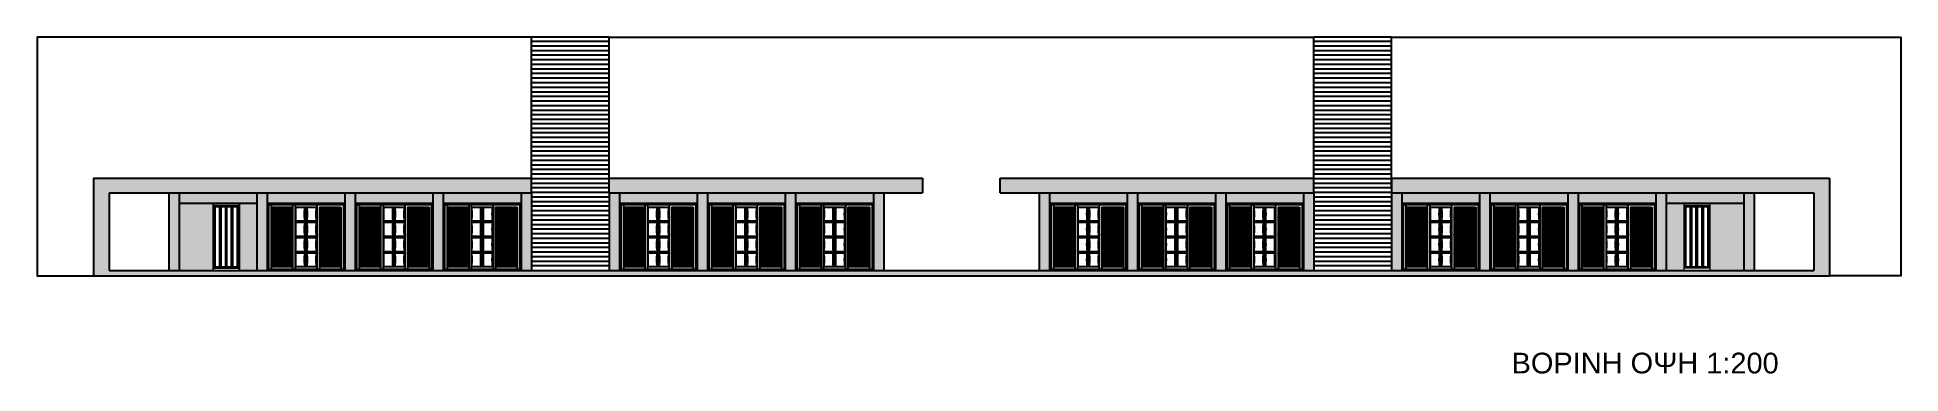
# Model space of a CAD drawing. Header units: millimetres. Extents: x 3409 to 3822, y 896 to 1108.
# Drawn here: x 3674.2 to 3746.1, y 1033.7 to 1046.6 of the extents above; entities that cross this region are included whole.
import ezdxf

# ---------------------------------------------------------------- set-up
doc = ezdxf.new("R2010")
doc.units = ezdxf.units.MM
for name, color, linetype in [('a-epipla', 8, 'Continuous'), ('a-toixoi', 5, 'Continuous'), ('PARA8YRA', 6, 'Continuous'), ('toixoi_provolh', 150, 'Continuous')]:
    doc.layers.add(name, color=color, linetype=linetype)
doc.layers.add('a-portes', color=6, linetype='Continuous', lineweight=9)
doc.styles.get("Standard").update_dxf_attribs({"font": 'arial.ttf'})

msp = doc.modelspace()

# ---------------------------------------------------------------- texts
at = {"layer": 'a-epipla', "insert": (3716.417, 1034.47), "char_height": 0.8, "attachment_point": 1}
msp.add_mtext_dynamic_manual_height_columns('\\pxqr;ΒΟΡΙΝΗ ΟΨΗ 1:200', width=24.99186, gutter_width=12.5, heights=[0], dxfattribs=at)

# ---------------------------------------------------------------- hatches: boundary and pattern name
at = {"layer": 'a-epipla', "true_color": 0xc7c8ca}
h = msp.add_hatch(color=9, dxfattribs=at)
h.dxf.hatch_style = 1
h.paths.add_polyline_path([(3676.964, 1041.201), (3676.364, 1041.201), (3676.364, 1037.441), (3676.964, 1037.441)])
h = msp.add_hatch(color=9, dxfattribs=at)
h.dxf.hatch_style = 1
h.paths.add_polyline_path([(3693.264, 1041.201), (3676.964, 1041.201), (3676.964, 1040.641), (3693.264, 1040.641)])
h.paths.add_polyline_path([(3743.364, 1041.201), (3726.464, 1041.201), (3726.464, 1040.641), (3742.764, 1040.641), (3742.764, 1037.441), (3743.364, 1037.441)])
h = msp.add_hatch(color=9, dxfattribs=at)
h.dxf.hatch_style = 1
h.paths.add_polyline_path([(3708.364, 1040.641), (3708.364, 1041.201), (3696.264, 1041.201), (3696.264, 1040.641)])
h = msp.add_hatch(color=9, dxfattribs=at)
h.dxf.hatch_style = 1
h.paths.add_polyline_path([(3711.364, 1041.201), (3711.364, 1040.641), (3723.464, 1040.641), (3723.464, 1041.201)])
h = msp.add_hatch(color=9, dxfattribs=at)
h.dxf.hatch_style = 1
h.paths.add_polyline_path([(3742.764, 1037.641), (3676.964, 1037.641), (3676.964, 1037.441), (3742.764, 1037.441)])
at = {"layer": 'toixoi_provolh', "true_color": 0xa7a8aa}
h = msp.add_hatch(color=253, dxfattribs=at)
h.dxf.hatch_style = 1
h.paths.add_polyline_path([(3679.264, 1040.641), (3679.264, 1040.241)], flags=17)
h.paths.add_polyline_path([(3679.664, 1040.641), (3679.264, 1040.641), (3679.264, 1040.241), (3679.264, 1037.641), (3679.664, 1037.641)])
h.paths.add_polyline_path([(3682.664, 1040.641), (3679.664, 1040.641), (3679.664, 1040.241), (3682.664, 1040.241)])
h.paths.add_polyline_path([(3683.064, 1040.641), (3682.664, 1040.641), (3682.664, 1040.241), (3682.664, 1037.641), (3683.064, 1037.641)])
h.paths.add_polyline_path([(3686.064, 1040.641), (3683.064, 1040.641), (3683.064, 1040.241), (3686.064, 1040.241)])
h.paths.add_polyline_path([(3686.464, 1040.641), (3686.064, 1040.641), (3686.064, 1040.241), (3686.064, 1037.641), (3686.464, 1037.641)])
h.paths.add_polyline_path([(3689.464, 1040.641), (3686.464, 1040.641), (3686.464, 1040.241), (3689.464, 1040.241)])
h.paths.add_polyline_path([(3692.864, 1040.641), (3689.864, 1040.641), (3689.864, 1040.241), (3692.864, 1040.241)])
h.paths.add_polyline_path([(3689.864, 1040.641), (3689.464, 1040.641), (3689.464, 1040.241), (3689.464, 1037.641), (3689.864, 1037.641)])
h.paths.add_polyline_path([(3693.264, 1040.641), (3692.864, 1040.641), (3692.864, 1040.241), (3692.864, 1037.641), (3693.264, 1037.641)])
at = {"layer": 'toixoi_provolh'}
h = msp.add_hatch(color=6, dxfattribs=at)
h.dxf.hatch_style = 1
h.paths.add_polyline_path([(3680.981, 1040.241), (3679.664, 1040.241), (3679.664, 1037.641), (3680.981, 1037.641)])
h.paths.add_polyline_path([(3681.983, 1037.641), (3682.664, 1037.641), (3682.664, 1040.241), (3681.983, 1040.241)])
at = {"layer": 'toixoi_provolh', "true_color": 0xa7a8aa}
h = msp.add_hatch(color=253, dxfattribs=at)
h.dxf.hatch_style = 1
h.paths.add_polyline_path([(3696.664, 1040.641), (3696.664, 1040.241), (3699.664, 1040.241), (3699.664, 1040.641)])
h.paths.add_polyline_path([(3696.664, 1040.641), (3696.264, 1040.641), (3696.264, 1037.641), (3696.664, 1037.641)])
h.paths.add_polyline_path([(3703.064, 1040.241), (3703.064, 1040.641), (3700.064, 1040.641), (3700.064, 1040.241)])
h.paths.add_polyline_path([(3699.664, 1037.641), (3700.064, 1037.641), (3700.064, 1040.641), (3699.664, 1040.641)])
h.paths.add_polyline_path([(3703.464, 1040.641), (3703.464, 1040.241), (3706.464, 1040.241), (3706.464, 1040.641)])
h.paths.add_polyline_path([(3703.064, 1037.641), (3703.464, 1037.641), (3703.464, 1040.641), (3703.064, 1040.641)])
h.paths.add_polyline_path([(3706.464, 1037.641), (3706.864, 1037.641), (3706.864, 1040.641), (3706.464, 1040.641)])
h = msp.add_hatch(color=253, dxfattribs=at)
h.dxf.hatch_style = 1
h.paths.add_polyline_path([(3716.264, 1040.641), (3713.264, 1040.641), (3713.264, 1040.241), (3716.264, 1040.241)])
h.paths.add_polyline_path([(3713.264, 1040.641), (3712.864, 1040.641), (3712.864, 1037.641), (3713.264, 1037.641)])
h.paths.add_polyline_path([(3719.664, 1040.641), (3716.664, 1040.641), (3716.664, 1040.241), (3719.664, 1040.241)])
h.paths.add_polyline_path([(3716.664, 1040.641), (3716.264, 1040.641), (3716.264, 1040.241), (3716.264, 1037.641), (3716.664, 1037.641)])
h.paths.add_polyline_path([(3723.064, 1040.641), (3720.064, 1040.641), (3720.064, 1040.241), (3723.064, 1040.241)])
h.paths.add_polyline_path([(3720.064, 1040.641), (3719.664, 1040.641), (3719.664, 1040.241), (3719.664, 1037.641), (3720.064, 1037.641)])
h.paths.add_polyline_path([(3723.464, 1040.641), (3723.064, 1040.641), (3723.064, 1040.241), (3723.064, 1037.641), (3723.464, 1037.641)])
h = msp.add_hatch(color=253, dxfattribs=at)
h.dxf.hatch_style = 1
h.paths.add_polyline_path([(3726.464, 1040.641), (3726.464, 1040.241)], flags=17)
h.paths.add_polyline_path([(3726.864, 1040.641), (3726.464, 1040.641), (3726.464, 1040.241), (3726.464, 1037.641), (3726.864, 1037.641)])
h.paths.add_polyline_path([(3729.864, 1040.641), (3726.864, 1040.641), (3726.864, 1040.241), (3729.864, 1040.241)])
h.paths.add_polyline_path([(3730.264, 1040.641), (3729.864, 1040.641), (3729.864, 1040.241), (3729.864, 1037.641), (3730.264, 1037.641)])
h.paths.add_polyline_path([(3733.264, 1040.641), (3730.264, 1040.641), (3730.264, 1040.241), (3733.264, 1040.241)])
h.paths.add_polyline_path([(3733.664, 1040.641), (3733.264, 1040.641), (3733.264, 1040.241), (3733.264, 1037.641), (3733.664, 1037.641)])
h.paths.add_polyline_path([(3736.664, 1040.641), (3733.664, 1040.641), (3733.664, 1040.241), (3736.664, 1040.241)])
h.paths.add_polyline_path([(3740.064, 1040.641), (3737.064, 1040.641), (3737.064, 1040.241), (3740.064, 1040.241)])
h.paths.add_polyline_path([(3737.064, 1040.641), (3736.664, 1040.641), (3736.664, 1040.241), (3736.664, 1037.641), (3737.064, 1037.641)])
h.paths.add_polyline_path([(3740.464, 1040.641), (3740.064, 1040.641), (3740.064, 1040.241), (3740.064, 1037.641), (3740.464, 1037.641)])
at = {"layer": 'toixoi_provolh'}
h = msp.add_hatch(color=6, dxfattribs=at)
h.dxf.hatch_style = 1
h.paths.add_polyline_path([(3740.064, 1040.241), (3738.747, 1040.241), (3738.747, 1037.641), (3740.064, 1037.641)])
h.paths.add_polyline_path([(3737.064, 1037.641), (3737.745, 1037.641), (3737.745, 1040.241), (3737.064, 1040.241)])

# ---------------------------------------------------------------- linework, layer by layer
at = {"layer": 'a-epipla'}
for p, q in [((3693.264, 1040.841), (3693.264, 1046.643)), ((3696.264, 1046.643), (3693.264, 1046.643)), ((3696.264, 1040.641), (3696.264, 1046.643)), ((3723.464, 1040.841), (3723.464, 1046.643)), ((3726.464, 1046.643), (3723.464, 1046.643)), ((3726.464, 1040.841), (3726.464, 1046.643)), ((3696.264, 1046.478), (3693.264, 1046.478)), ((3696.264, 1046.301), (3693.264, 1046.301)), ((3696.264, 1046.124), (3693.264, 1046.124)), ((3696.264, 1045.947), (3693.264, 1045.947)), ((3726.464, 1046.478), (3723.464, 1046.478)), ((3726.464, 1046.301), (3723.464, 1046.301)), ((3726.464, 1046.124), (3723.464, 1046.124)), ((3726.464, 1045.947), (3723.464, 1045.947)), ((3696.264, 1045.77), (3693.264, 1045.77)), ((3696.264, 1045.593), (3693.264, 1045.593)), ((3696.264, 1045.416), (3693.264, 1045.416)), ((3696.264, 1045.239), (3693.264, 1045.239)), ((3726.464, 1045.77), (3723.464, 1045.77)), ((3726.464, 1045.593), (3723.464, 1045.593)), ((3726.464, 1045.416), (3723.464, 1045.416)), ((3726.464, 1045.239), (3723.464, 1045.239)), ((3696.264, 1045.062), (3693.264, 1045.062)), ((3696.264, 1044.885), (3693.264, 1044.885)), ((3696.264, 1044.708), (3693.264, 1044.708)), ((3696.264, 1044.531), (3693.264, 1044.531)), ((3726.464, 1045.062), (3723.464, 1045.062)), ((3726.464, 1044.885), (3723.464, 1044.885)), ((3726.464, 1044.708), (3723.464, 1044.708)), ((3726.464, 1044.531), (3723.464, 1044.531)), ((3696.264, 1044.354), (3693.264, 1044.354)), ((3696.264, 1044.177), (3693.264, 1044.177)), ((3696.264, 1044), (3693.264, 1044)), ((3696.264, 1043.823), (3693.264, 1043.823)), ((3726.464, 1044.354), (3723.464, 1044.354)), ((3726.464, 1044.177), (3723.464, 1044.177)), ((3726.464, 1044), (3723.464, 1044)), ((3726.464, 1043.823), (3723.464, 1043.823)), ((3696.264, 1043.646), (3693.264, 1043.646)), ((3696.264, 1043.469), (3693.264, 1043.469)), ((3696.264, 1043.305), (3693.264, 1043.305)), ((3696.264, 1043.128), (3693.264, 1043.128)), ((3726.464, 1043.646), (3723.464, 1043.646)), ((3726.464, 1043.469), (3723.464, 1043.469)), ((3726.464, 1043.305), (3723.464, 1043.305)), ((3726.464, 1043.128), (3723.464, 1043.128)), ((3696.264, 1042.951), (3693.264, 1042.951)), ((3696.264, 1042.774), (3693.264, 1042.774)), ((3696.264, 1042.597), (3693.264, 1042.597)), ((3696.264, 1042.42), (3693.264, 1042.42)), ((3696.264, 1042.243), (3693.264, 1042.243)), ((3726.464, 1042.951), (3723.464, 1042.951)), ((3726.464, 1042.774), (3723.464, 1042.774)), ((3726.464, 1042.597), (3723.464, 1042.597)), ((3726.464, 1042.42), (3723.464, 1042.42)), ((3726.464, 1042.243), (3723.464, 1042.243)), ((3696.264, 1042.066), (3693.264, 1042.066)), ((3696.264, 1041.889), (3693.264, 1041.889)), ((3696.264, 1041.712), (3693.264, 1041.712)), ((3696.264, 1041.535), (3693.264, 1041.535)), ((3726.464, 1042.066), (3723.464, 1042.066)), ((3726.464, 1041.889), (3723.464, 1041.889)), ((3726.464, 1041.712), (3723.464, 1041.712)), ((3726.464, 1041.535), (3723.464, 1041.535)), ((3696.264, 1041.358), (3693.264, 1041.358)), ((3696.264, 1041.181), (3693.264, 1041.181)), ((3696.264, 1041.004), (3693.264, 1041.004)), ((3696.264, 1040.827), (3693.264, 1040.827)), ((3726.464, 1041.358), (3723.464, 1041.358)), ((3726.464, 1041.181), (3723.464, 1041.181)), ((3726.464, 1041.004), (3723.464, 1041.004)), ((3726.464, 1040.827), (3723.464, 1040.827)), ((3681.983, 1040.141), (3680.981, 1040.141)), ((3681.031, 1037.741), (3681.031, 1040.141)), ((3681.256, 1037.741), (3681.256, 1040.141)), ((3681.482, 1037.741), (3681.482, 1040.141)), ((3681.708, 1040.141), (3681.708, 1037.741)), ((3681.933, 1040.141), (3681.933, 1037.741)), ((3683.064, 1040.191), (3683.114, 1040.191)), ((3683.064, 1040.141), (3683.114, 1040.141)), ((3683.114, 1040.191), (3683.114, 1040.241)), ((3683.114, 1040.191), (3686.014, 1040.191)), ((3683.114, 1040.191), (3683.114, 1037.691)), ((3683.164, 1040.191), (3683.164, 1040.241)), ((3683.214, 1040.191), (3683.214, 1037.641)), ((3683.214, 1040.091), (3684.044, 1040.091)), ((3683.264, 1040.091), (3683.264, 1037.791)), ((3683.994, 1040.091), (3683.994, 1037.791)), ((3684.044, 1040.191), (3684.044, 1037.641)), ((3684.144, 1040.191), (3684.144, 1037.641)), ((3684.144, 1040.091), (3684.984, 1040.091)), ((3684.539, 1040.091), (3684.539, 1037.791)), ((3684.589, 1040.091), (3684.589, 1037.791)), ((3684.984, 1040.191), (3684.984, 1037.641)), ((3685.084, 1040.091), (3685.914, 1040.091)), ((3685.084, 1040.091), (3685.084, 1037.641)), ((3685.211, 1040.091), (3685.211, 1040.044)), ((3685.261, 1040.091), (3685.261, 1040.052)), ((3685.474, 1040.091), (3685.474, 1040.084)), ((3685.524, 1040.091), (3685.524, 1040.084)), ((3685.736, 1040.091), (3685.736, 1040.061)), ((3685.786, 1040.091), (3685.786, 1040.061)), ((3685.914, 1040.091), (3685.914, 1037.641)), ((3685.964, 1040.241), (3685.964, 1040.191)), ((3686.014, 1040.241), (3686.014, 1040.191)), ((3686.014, 1040.191), (3686.014, 1037.691)), ((3686.014, 1040.191), (3686.064, 1040.191)), ((3686.014, 1040.141), (3686.064, 1040.141)), ((3686.464, 1040.191), (3686.514, 1040.191)), ((3686.464, 1040.141), (3686.514, 1040.141)), ((3686.514, 1040.191), (3686.514, 1040.241)), ((3686.514, 1040.191), (3689.414, 1040.191)), ((3686.514, 1040.191), (3686.514, 1037.691)), ((3686.564, 1040.191), (3686.564, 1040.241)), ((3686.614, 1040.191), (3686.614, 1037.641)), ((3686.614, 1040.091), (3687.444, 1040.091)), ((3686.644, 1040.091), (3686.644, 1040.069)), ((3686.644, 1040.091), (3686.644, 1037.791)), ((3686.744, 1040.091), (3686.744, 1040.047)), ((3686.744, 1040.091), (3686.744, 1037.791)), ((3686.794, 1040.091), (3686.794, 1037.791)), ((3687.144, 1040.091), (3687.144, 1040.04)), ((3687.144, 1040.091), (3687.144, 1037.791)), ((3687.194, 1040.091), (3687.194, 1040.069)), ((3687.194, 1040.091), (3687.194, 1037.791)), ((3687.294, 1040.081), (3687.294, 1040.047)), ((3687.294, 1040.081), (3687.294, 1037.801)), ((3687.294, 1040.081), (3687.344, 1040.081)), ((3687.344, 1040.081), (3687.344, 1040.047)), ((3687.344, 1040.081), (3687.344, 1037.801)), ((3687.394, 1040.091), (3687.394, 1040.047)), ((3687.394, 1040.091), (3687.394, 1037.791)), ((3687.444, 1040.191), (3687.444, 1037.641)), ((3687.544, 1040.191), (3687.544, 1037.641)), ((3687.544, 1040.091), (3688.384, 1040.091)), ((3687.939, 1040.091), (3687.939, 1037.791)), ((3687.989, 1040.091), (3687.989, 1037.791)), ((3688.384, 1040.191), (3688.384, 1037.641)), ((3688.484, 1040.091), (3689.314, 1040.091)), ((3688.484, 1040.091), (3688.484, 1037.641)), ((3688.611, 1040.091), (3688.611, 1040.044)), ((3688.661, 1040.091), (3688.661, 1040.052)), ((3688.874, 1040.091), (3688.874, 1040.084)), ((3688.924, 1040.091), (3688.924, 1040.084)), ((3689.136, 1040.091), (3689.136, 1040.061)), ((3689.186, 1040.091), (3689.186, 1040.061)), ((3689.314, 1040.091), (3689.314, 1037.641)), ((3689.364, 1040.241), (3689.364, 1040.191)), ((3689.414, 1040.241), (3689.414, 1040.191)), ((3689.414, 1040.191), (3689.414, 1037.691)), ((3689.414, 1040.191), (3689.464, 1040.191)), ((3689.414, 1040.141), (3689.464, 1040.141)), ((3689.864, 1040.191), (3689.914, 1040.191)), ((3689.864, 1040.141), (3689.914, 1040.141)), ((3689.914, 1040.191), (3689.914, 1040.241)), ((3689.914, 1040.191), (3692.814, 1040.191)), ((3689.914, 1040.191), (3689.914, 1037.691)), ((3689.964, 1040.191), (3689.964, 1040.241)), ((3690.014, 1040.191), (3690.014, 1037.641)), ((3690.014, 1040.091), (3690.844, 1040.091)), ((3690.044, 1040.091), (3690.044, 1040.069)), ((3690.044, 1040.091), (3690.044, 1037.791)), ((3690.144, 1040.091), (3690.144, 1040.047)), ((3690.144, 1040.091), (3690.144, 1037.791)), ((3690.194, 1040.091), (3690.194, 1037.791)), ((3690.544, 1040.091), (3690.544, 1040.04)), ((3690.544, 1040.091), (3690.544, 1037.791)), ((3690.594, 1040.091), (3690.594, 1040.069)), ((3690.594, 1040.091), (3690.594, 1037.791)), ((3690.694, 1040.081), (3690.694, 1040.047)), ((3690.694, 1040.081), (3690.694, 1037.801)), ((3690.694, 1040.081), (3690.744, 1040.081)), ((3690.744, 1040.081), (3690.744, 1040.047)), ((3690.744, 1040.081), (3690.744, 1037.801)), ((3690.794, 1040.091), (3690.794, 1040.047)), ((3690.794, 1040.091), (3690.794, 1037.791)), ((3690.844, 1040.191), (3690.844, 1037.641)), ((3690.944, 1040.191), (3690.944, 1037.641)), ((3690.944, 1040.091), (3691.784, 1040.091)), ((3691.339, 1040.091), (3691.339, 1037.791)), ((3691.389, 1040.091), (3691.389, 1037.791)), ((3691.784, 1040.191), (3691.784, 1037.641)), ((3691.884, 1040.091), (3692.714, 1040.091)), ((3691.884, 1040.091), (3691.884, 1037.641)), ((3692.011, 1040.091), (3692.011, 1040.044)), ((3692.061, 1040.091), (3692.061, 1040.052)), ((3692.274, 1040.091), (3692.274, 1040.084)), ((3692.324, 1040.091), (3692.324, 1040.084)), ((3692.536, 1040.091), (3692.536, 1040.061)), ((3692.586, 1040.091), (3692.586, 1040.061)), ((3692.714, 1040.091), (3692.714, 1037.641)), ((3692.764, 1040.241), (3692.764, 1040.191)), ((3692.814, 1040.241), (3692.814, 1040.191)), ((3692.814, 1040.191), (3692.814, 1037.691)), ((3692.814, 1040.191), (3692.864, 1040.191)), ((3692.814, 1040.141), (3692.864, 1040.141)), ((3696.264, 1040.65), (3693.264, 1040.65)), ((3696.264, 1040.473), (3693.264, 1040.473)), ((3696.264, 1040.296), (3693.264, 1040.296)), ((3696.264, 1040.119), (3693.264, 1040.119)), ((3696.664, 1040.191), (3696.714, 1040.191)), ((3696.664, 1040.141), (3696.714, 1040.141)), ((3696.714, 1040.191), (3696.714, 1040.241)), ((3696.714, 1040.191), (3699.614, 1040.191)), ((3696.714, 1040.191), (3696.714, 1037.691)), ((3696.764, 1040.191), (3696.764, 1040.241)), ((3696.814, 1040.191), (3696.814, 1037.641)), ((3696.814, 1040.091), (3697.644, 1040.091)), ((3696.864, 1040.091), (3696.864, 1037.791)), ((3697.594, 1040.091), (3697.594, 1037.791)), ((3697.644, 1040.191), (3697.644, 1037.641)), ((3697.744, 1040.191), (3697.744, 1037.641)), ((3697.744, 1040.091), (3698.584, 1040.091)), ((3698.139, 1040.091), (3698.139, 1037.791)), ((3698.189, 1040.091), (3698.189, 1037.791)), ((3698.584, 1040.191), (3698.584, 1037.641)), ((3698.684, 1040.091), (3699.514, 1040.091)), ((3698.684, 1040.091), (3698.684, 1037.641)), ((3698.811, 1040.091), (3698.811, 1040.044)), ((3698.861, 1040.091), (3698.861, 1040.052)), ((3699.074, 1040.091), (3699.074, 1040.084)), ((3699.124, 1040.091), (3699.124, 1040.084)), ((3699.336, 1040.091), (3699.336, 1040.061)), ((3699.386, 1040.091), (3699.386, 1040.061)), ((3699.514, 1040.091), (3699.514, 1037.641)), ((3699.564, 1040.241), (3699.564, 1040.191)), ((3699.614, 1040.241), (3699.614, 1040.191)), ((3699.614, 1040.191), (3699.614, 1037.691)), ((3699.614, 1040.191), (3699.664, 1040.191)), ((3699.614, 1040.141), (3699.664, 1040.141)), ((3700.064, 1040.191), (3700.114, 1040.191)), ((3700.064, 1040.141), (3700.114, 1040.141)), ((3700.114, 1040.191), (3700.114, 1040.241)), ((3700.114, 1040.191), (3703.014, 1040.191)), ((3700.114, 1040.191), (3700.114, 1037.691)), ((3700.164, 1040.191), (3700.164, 1040.241)), ((3700.214, 1040.191), (3700.214, 1037.641)), ((3700.214, 1040.091), (3701.044, 1040.091)), ((3700.264, 1040.091), (3700.264, 1037.791)), ((3700.994, 1040.091), (3700.994, 1037.791)), ((3701.044, 1040.191), (3701.044, 1037.641)), ((3701.144, 1040.191), (3701.144, 1037.641)), ((3701.144, 1040.091), (3701.984, 1040.091)), ((3701.539, 1040.091), (3701.539, 1037.791)), ((3701.589, 1040.091), (3701.589, 1037.791)), ((3701.984, 1040.191), (3701.984, 1037.641)), ((3702.084, 1040.091), (3702.914, 1040.091)), ((3702.084, 1040.091), (3702.084, 1037.641)), ((3702.211, 1040.091), (3702.211, 1040.044)), ((3702.261, 1040.091), (3702.261, 1040.052)), ((3702.474, 1040.091), (3702.474, 1040.084)), ((3702.524, 1040.091), (3702.524, 1040.084)), ((3702.736, 1040.091), (3702.736, 1040.061)), ((3702.786, 1040.091), (3702.786, 1040.061)), ((3702.914, 1040.091), (3702.914, 1037.641)), ((3702.964, 1040.241), (3702.964, 1040.191)), ((3703.014, 1040.241), (3703.014, 1040.191)), ((3703.014, 1040.191), (3703.014, 1037.691)), ((3703.014, 1040.191), (3703.064, 1040.191)), ((3703.014, 1040.141), (3703.064, 1040.141)), ((3703.464, 1040.191), (3703.514, 1040.191)), ((3703.464, 1040.141), (3703.514, 1040.141)), ((3703.514, 1040.191), (3703.514, 1040.241)), ((3703.514, 1040.191), (3706.414, 1040.191)), ((3703.514, 1040.191), (3703.514, 1037.691)), ((3703.564, 1040.191), (3703.564, 1040.241)), ((3703.614, 1040.191), (3703.614, 1037.641)), ((3703.614, 1040.091), (3704.444, 1040.091)), ((3703.664, 1040.091), (3703.664, 1037.791)), ((3704.394, 1040.091), (3704.394, 1037.791)), ((3704.444, 1040.191), (3704.444, 1037.641)), ((3704.544, 1040.191), (3704.544, 1037.641)), ((3704.544, 1040.091), (3705.384, 1040.091)), ((3704.939, 1040.091), (3704.939, 1037.791)), ((3704.989, 1040.091), (3704.989, 1037.791)), ((3705.384, 1040.191), (3705.384, 1037.641)), ((3705.484, 1040.091), (3706.314, 1040.091)), ((3705.484, 1040.091), (3705.484, 1037.641)), ((3705.611, 1040.091), (3705.611, 1040.044)), ((3705.661, 1040.091), (3705.661, 1040.052)), ((3705.874, 1040.091), (3705.874, 1040.084)), ((3705.924, 1040.091), (3705.924, 1040.084)), ((3706.136, 1040.091), (3706.136, 1040.061)), ((3706.186, 1040.091), (3706.186, 1040.061)), ((3706.314, 1040.091), (3706.314, 1037.641)), ((3706.364, 1040.241), (3706.364, 1040.191)), ((3706.414, 1040.241), (3706.414, 1040.191)), ((3706.414, 1040.191), (3706.414, 1037.691)), ((3706.414, 1040.191), (3706.464, 1040.191)), ((3706.414, 1040.141), (3706.464, 1040.141)), ((3713.264, 1040.191), (3713.314, 1040.191)), ((3713.264, 1040.141), (3713.314, 1040.141)), ((3713.314, 1040.191), (3713.314, 1040.241)), ((3713.314, 1040.191), (3716.214, 1040.191)), ((3713.314, 1040.191), (3713.314, 1037.691)), ((3713.364, 1040.191), (3713.364, 1040.241)), ((3713.414, 1040.191), (3713.414, 1037.641)), ((3713.414, 1040.091), (3714.244, 1040.091)), ((3713.464, 1040.091), (3713.464, 1037.791)), ((3714.194, 1040.091), (3714.194, 1037.791)), ((3714.244, 1040.191), (3714.244, 1037.641)), ((3714.344, 1040.191), (3714.344, 1037.641)), ((3714.344, 1040.091), (3715.184, 1040.091)), ((3714.739, 1040.091), (3714.739, 1037.791)), ((3714.789, 1040.091), (3714.789, 1037.791)), ((3715.184, 1040.191), (3715.184, 1037.641)), ((3715.284, 1040.091), (3716.114, 1040.091)), ((3715.284, 1040.091), (3715.284, 1037.641)), ((3715.411, 1040.091), (3715.411, 1040.044)), ((3715.461, 1040.091), (3715.461, 1040.052)), ((3715.674, 1040.091), (3715.674, 1040.084)), ((3715.724, 1040.091), (3715.724, 1040.084)), ((3715.936, 1040.091), (3715.936, 1040.061)), ((3715.986, 1040.091), (3715.986, 1040.061)), ((3716.114, 1040.091), (3716.114, 1037.641)), ((3716.164, 1040.241), (3716.164, 1040.191)), ((3716.214, 1040.241), (3716.214, 1040.191)), ((3716.214, 1040.191), (3716.214, 1037.691)), ((3716.214, 1040.191), (3716.264, 1040.191)), ((3716.214, 1040.141), (3716.264, 1040.141)), ((3716.664, 1040.191), (3716.714, 1040.191)), ((3716.664, 1040.141), (3716.714, 1040.141)), ((3716.714, 1040.191), (3716.714, 1040.241)), ((3716.714, 1040.191), (3719.614, 1040.191)), ((3716.714, 1040.191), (3716.714, 1037.691)), ((3716.764, 1040.191), (3716.764, 1040.241)), ((3716.814, 1040.191), (3716.814, 1037.641)), ((3716.814, 1040.091), (3717.644, 1040.091)), ((3716.844, 1040.091), (3716.844, 1040.069)), ((3716.844, 1040.091), (3716.844, 1037.791)), ((3716.944, 1040.091), (3716.944, 1040.047)), ((3716.944, 1040.091), (3716.944, 1037.791)), ((3716.994, 1040.091), (3716.994, 1037.791)), ((3717.344, 1040.091), (3717.344, 1040.04)), ((3717.344, 1040.091), (3717.344, 1037.791)), ((3717.394, 1040.091), (3717.394, 1040.069)), ((3717.394, 1040.091), (3717.394, 1037.791)), ((3717.494, 1040.081), (3717.494, 1040.047)), ((3717.494, 1040.081), (3717.494, 1037.801)), ((3717.494, 1040.081), (3717.544, 1040.081)), ((3717.544, 1040.081), (3717.544, 1040.047)), ((3717.544, 1040.081), (3717.544, 1037.801)), ((3717.594, 1040.091), (3717.594, 1040.047)), ((3717.594, 1040.091), (3717.594, 1037.791)), ((3717.644, 1040.191), (3717.644, 1037.641)), ((3717.744, 1040.191), (3717.744, 1037.641)), ((3717.744, 1040.091), (3718.584, 1040.091)), ((3718.139, 1040.091), (3718.139, 1037.791)), ((3718.189, 1040.091), (3718.189, 1037.791)), ((3718.584, 1040.191), (3718.584, 1037.641)), ((3718.684, 1040.091), (3719.514, 1040.091)), ((3718.684, 1040.091), (3718.684, 1037.641)), ((3718.811, 1040.091), (3718.811, 1040.044)), ((3718.861, 1040.091), (3718.861, 1040.052)), ((3719.074, 1040.091), (3719.074, 1040.084)), ((3719.124, 1040.091), (3719.124, 1040.084)), ((3719.336, 1040.091), (3719.336, 1040.061)), ((3719.386, 1040.091), (3719.386, 1040.061)), ((3719.514, 1040.091), (3719.514, 1037.641)), ((3719.564, 1040.241), (3719.564, 1040.191)), ((3719.614, 1040.241), (3719.614, 1040.191)), ((3719.614, 1040.191), (3719.614, 1037.691)), ((3719.614, 1040.191), (3719.664, 1040.191)), ((3719.614, 1040.141), (3719.664, 1040.141)), ((3720.064, 1040.191), (3720.114, 1040.191)), ((3720.064, 1040.141), (3720.114, 1040.141)), ((3720.114, 1040.191), (3720.114, 1040.241)), ((3720.114, 1040.191), (3723.014, 1040.191)), ((3720.114, 1040.191), (3720.114, 1037.691)), ((3720.164, 1040.191), (3720.164, 1040.241)), ((3720.214, 1040.191), (3720.214, 1037.641)), ((3720.214, 1040.091), (3721.044, 1040.091)), ((3720.244, 1040.091), (3720.244, 1040.069)), ((3720.244, 1040.091), (3720.244, 1037.791)), ((3720.344, 1040.091), (3720.344, 1040.047)), ((3720.344, 1040.091), (3720.344, 1037.791)), ((3720.394, 1040.091), (3720.394, 1037.791)), ((3720.744, 1040.091), (3720.744, 1040.04)), ((3720.744, 1040.091), (3720.744, 1037.791)), ((3720.794, 1040.091), (3720.794, 1040.069)), ((3720.794, 1040.091), (3720.794, 1037.791)), ((3720.894, 1040.081), (3720.894, 1040.047)), ((3720.894, 1040.081), (3720.894, 1037.801)), ((3720.894, 1040.081), (3720.944, 1040.081)), ((3720.944, 1040.081), (3720.944, 1040.047)), ((3720.944, 1040.081), (3720.944, 1037.801)), ((3720.994, 1040.091), (3720.994, 1040.047)), ((3720.994, 1040.091), (3720.994, 1037.791)), ((3721.044, 1040.191), (3721.044, 1037.641)), ((3721.144, 1040.191), (3721.144, 1037.641)), ((3721.144, 1040.091), (3721.984, 1040.091)), ((3721.539, 1040.091), (3721.539, 1037.791)), ((3721.589, 1040.091), (3721.589, 1037.791)), ((3721.984, 1040.191), (3721.984, 1037.641)), ((3722.084, 1040.091), (3722.914, 1040.091)), ((3722.084, 1040.091), (3722.084, 1037.641)), ((3722.211, 1040.091), (3722.211, 1040.044)), ((3722.261, 1040.091), (3722.261, 1040.052)), ((3722.474, 1040.091), (3722.474, 1040.084)), ((3722.524, 1040.091), (3722.524, 1040.084)), ((3722.736, 1040.091), (3722.736, 1040.061)), ((3722.786, 1040.091), (3722.786, 1040.061)), ((3722.914, 1040.091), (3722.914, 1037.641)), ((3722.964, 1040.241), (3722.964, 1040.191)), ((3723.014, 1040.241), (3723.014, 1040.191)), ((3723.014, 1040.191), (3723.014, 1037.691)), ((3723.014, 1040.191), (3723.064, 1040.191)), ((3723.014, 1040.141), (3723.064, 1040.141)), ((3726.464, 1040.65), (3723.464, 1040.65)), ((3726.464, 1040.473), (3723.464, 1040.473)), ((3726.464, 1040.296), (3723.464, 1040.296)), ((3726.464, 1040.119), (3723.464, 1040.119)), ((3726.864, 1040.191), (3726.914, 1040.191)), ((3726.864, 1040.141), (3726.914, 1040.141)), ((3726.914, 1040.191), (3726.914, 1040.241)), ((3726.914, 1040.191), (3729.814, 1040.191)), ((3726.914, 1040.191), (3726.914, 1037.691)), ((3726.964, 1040.191), (3726.964, 1040.241)), ((3727.014, 1040.191), (3727.014, 1037.641)), ((3727.014, 1040.091), (3727.844, 1040.091)), ((3727.064, 1040.091), (3727.064, 1037.791)), ((3727.794, 1040.091), (3727.794, 1037.791)), ((3727.844, 1040.191), (3727.844, 1037.641)), ((3727.944, 1040.191), (3727.944, 1037.641)), ((3727.944, 1040.091), (3728.784, 1040.091)), ((3728.339, 1040.091), (3728.339, 1037.791)), ((3728.389, 1040.091), (3728.389, 1037.791)), ((3728.784, 1040.191), (3728.784, 1037.641)), ((3728.884, 1040.091), (3729.714, 1040.091)), ((3728.884, 1040.091), (3728.884, 1037.641)), ((3729.011, 1040.091), (3729.011, 1040.044)), ((3729.061, 1040.091), (3729.061, 1040.052)), ((3729.274, 1040.091), (3729.274, 1040.084)), ((3729.324, 1040.091), (3729.324, 1040.084)), ((3729.536, 1040.091), (3729.536, 1040.061)), ((3729.586, 1040.091), (3729.586, 1040.061)), ((3729.714, 1040.091), (3729.714, 1037.641)), ((3729.764, 1040.241), (3729.764, 1040.191)), ((3729.814, 1040.241), (3729.814, 1040.191)), ((3729.814, 1040.191), (3729.814, 1037.691)), ((3729.814, 1040.191), (3729.864, 1040.191)), ((3729.814, 1040.141), (3729.864, 1040.141)), ((3730.264, 1040.191), (3730.314, 1040.191)), ((3730.264, 1040.141), (3730.314, 1040.141)), ((3730.314, 1040.191), (3730.314, 1040.241)), ((3730.314, 1040.191), (3733.214, 1040.191)), ((3730.314, 1040.191), (3730.314, 1037.691)), ((3730.364, 1040.191), (3730.364, 1040.241)), ((3730.414, 1040.191), (3730.414, 1037.641)), ((3730.414, 1040.091), (3731.244, 1040.091)), ((3730.444, 1040.091), (3730.444, 1040.069)), ((3730.444, 1040.091), (3730.444, 1037.791)), ((3730.544, 1040.091), (3730.544, 1040.047)), ((3730.544, 1040.091), (3730.544, 1037.791)), ((3730.594, 1040.091), (3730.594, 1037.791)), ((3730.944, 1040.091), (3730.944, 1040.04)), ((3730.944, 1040.091), (3730.944, 1037.791)), ((3730.994, 1040.091), (3730.994, 1040.069)), ((3730.994, 1040.091), (3730.994, 1037.791)), ((3731.094, 1040.081), (3731.094, 1040.047)), ((3731.094, 1040.081), (3731.094, 1037.801)), ((3731.094, 1040.081), (3731.144, 1040.081)), ((3731.144, 1040.081), (3731.144, 1040.047)), ((3731.144, 1040.081), (3731.144, 1037.801)), ((3731.194, 1040.091), (3731.194, 1040.047)), ((3731.194, 1040.091), (3731.194, 1037.791)), ((3731.244, 1040.191), (3731.244, 1037.641)), ((3731.344, 1040.191), (3731.344, 1037.641)), ((3731.344, 1040.091), (3732.184, 1040.091)), ((3731.739, 1040.091), (3731.739, 1037.791)), ((3731.789, 1040.091), (3731.789, 1037.791)), ((3732.184, 1040.191), (3732.184, 1037.641)), ((3732.284, 1040.091), (3733.114, 1040.091)), ((3732.284, 1040.091), (3732.284, 1037.641)), ((3732.411, 1040.091), (3732.411, 1040.044)), ((3732.461, 1040.091), (3732.461, 1040.052)), ((3732.674, 1040.091), (3732.674, 1040.084)), ((3732.724, 1040.091), (3732.724, 1040.084)), ((3732.936, 1040.091), (3732.936, 1040.061)), ((3732.986, 1040.091), (3732.986, 1040.061)), ((3733.114, 1040.091), (3733.114, 1037.641)), ((3733.164, 1040.241), (3733.164, 1040.191)), ((3733.214, 1040.241), (3733.214, 1040.191)), ((3733.214, 1040.191), (3733.214, 1037.691)), ((3733.214, 1040.191), (3733.264, 1040.191)), ((3733.214, 1040.141), (3733.264, 1040.141)), ((3733.664, 1040.191), (3733.714, 1040.191)), ((3733.664, 1040.141), (3733.714, 1040.141)), ((3733.714, 1040.191), (3733.714, 1040.241)), ((3733.714, 1040.191), (3736.614, 1040.191)), ((3733.714, 1040.191), (3733.714, 1037.691)), ((3733.764, 1040.191), (3733.764, 1040.241)), ((3733.814, 1040.191), (3733.814, 1037.641)), ((3733.814, 1040.091), (3734.644, 1040.091)), ((3733.844, 1040.091), (3733.844, 1040.069)), ((3733.844, 1040.091), (3733.844, 1037.791)), ((3733.944, 1040.091), (3733.944, 1040.047)), ((3733.944, 1040.091), (3733.944, 1037.791)), ((3733.994, 1040.091), (3733.994, 1037.791)), ((3734.344, 1040.091), (3734.344, 1040.04)), ((3734.344, 1040.091), (3734.344, 1037.791)), ((3734.394, 1040.091), (3734.394, 1040.069)), ((3734.394, 1040.091), (3734.394, 1037.791)), ((3734.494, 1040.081), (3734.494, 1040.047)), ((3734.494, 1040.081), (3734.494, 1037.801)), ((3734.494, 1040.081), (3734.544, 1040.081)), ((3734.544, 1040.081), (3734.544, 1040.047)), ((3734.544, 1040.081), (3734.544, 1037.801)), ((3734.594, 1040.091), (3734.594, 1040.047)), ((3734.594, 1040.091), (3734.594, 1037.791)), ((3734.644, 1040.191), (3734.644, 1037.641)), ((3734.744, 1040.191), (3734.744, 1037.641)), ((3734.744, 1040.091), (3735.584, 1040.091)), ((3735.139, 1040.091), (3735.139, 1037.791)), ((3735.189, 1040.091), (3735.189, 1037.791)), ((3735.584, 1040.191), (3735.584, 1037.641)), ((3735.684, 1040.091), (3736.514, 1040.091)), ((3735.684, 1040.091), (3735.684, 1037.641)), ((3735.811, 1040.091), (3735.811, 1040.044)), ((3735.861, 1040.091), (3735.861, 1040.052)), ((3736.074, 1040.091), (3736.074, 1040.084)), ((3736.124, 1040.091), (3736.124, 1040.084)), ((3736.336, 1040.091), (3736.336, 1040.061)), ((3736.386, 1040.091), (3736.386, 1040.061)), ((3736.514, 1040.091), (3736.514, 1037.641)), ((3736.564, 1040.241), (3736.564, 1040.191)), ((3736.614, 1040.241), (3736.614, 1040.191)), ((3736.614, 1040.191), (3736.614, 1037.691)), ((3736.614, 1040.191), (3736.664, 1040.191)), ((3736.614, 1040.141), (3736.664, 1040.141)), ((3738.747, 1040.141), (3737.745, 1040.141)), ((3737.795, 1037.741), (3737.795, 1040.141)), ((3738.02, 1037.741), (3738.02, 1040.141)), ((3738.246, 1037.741), (3738.246, 1040.141)), ((3738.471, 1040.141), (3738.471, 1037.741)), ((3738.697, 1040.141), (3738.697, 1037.741)), ((3683.279, 1039.627), (3683.259, 1039.627)), ((3683.259, 1039.587), (3683.299, 1039.587)), ((3683.264, 1040.041), (3683.994, 1040.041)), ((3683.269, 1039.627), (3683.269, 1039.587)), ((3683.299, 1039.627), (3683.279, 1039.627)), ((3683.289, 1039.587), (3683.289, 1039.627)), ((3683.294, 1037.841), (3683.294, 1040.041)), ((3683.294, 1039.997), (3683.344, 1039.997)), ((3683.344, 1040.041), (3683.344, 1037.841)), ((3683.394, 1037.841), (3683.394, 1040.041)), ((3683.394, 1040.019), (3683.444, 1040.019)), ((3683.444, 1040.019), (3683.444, 1037.863)), ((3683.444, 1039.99), (3683.494, 1039.99)), ((3683.494, 1037.884), (3683.494, 1039.997)), ((3683.494, 1039.997), (3683.544, 1039.997)), ((3683.544, 1040.019), (3683.544, 1037.863)), ((3683.544, 1040.019), (3683.594, 1040.019)), ((3683.594, 1037.863), (3683.594, 1040.019)), ((3683.644, 1039.997), (3683.594, 1039.997)), ((3683.644, 1040.019), (3683.644, 1037.863)), ((3683.644, 1040.019), (3683.694, 1040.019)), ((3683.694, 1037.863), (3683.694, 1040.019)), ((3683.694, 1039.99), (3683.744, 1039.99)), ((3683.744, 1040.041), (3683.744, 1037.841)), ((3683.794, 1037.841), (3683.794, 1040.041)), ((3683.794, 1040.019), (3683.844, 1040.019)), ((3683.844, 1040.019), (3683.844, 1037.863)), ((3683.844, 1039.997), (3683.894, 1039.997)), ((3683.894, 1037.851), (3683.894, 1040.031)), ((3683.894, 1040.031), (3683.944, 1040.031)), ((3683.944, 1040.031), (3683.944, 1037.841)), ((3683.944, 1039.997), (3683.994, 1039.997)), ((3684.144, 1039.553), (3684.539, 1039.553)), ((3684.144, 1039.503), (3684.539, 1039.503)), ((3684.589, 1039.553), (3684.984, 1039.553)), ((3684.589, 1039.503), (3684.984, 1039.503)), ((3685.211, 1040.018), (3685.211, 1039.952)), ((3685.211, 1039.926), (3685.211, 1039.86)), ((3685.211, 1039.834), (3685.211, 1039.769)), ((3685.211, 1039.743), (3685.211, 1039.677)), ((3685.211, 1039.651), (3685.211, 1039.585)), ((3685.211, 1039.559), (3685.211, 1039.493)), ((3685.211, 1039.468), (3685.211, 1039.402)), ((3685.211, 1039.376), (3685.211, 1039.31)), ((3685.261, 1040.027), (3685.261, 1039.96)), ((3685.261, 1039.935), (3685.261, 1039.868)), ((3685.261, 1039.843), (3685.261, 1039.776)), ((3685.261, 1039.751), (3685.261, 1039.685)), ((3685.261, 1039.66), (3685.261, 1039.593)), ((3685.261, 1039.568), (3685.261, 1039.501)), ((3685.261, 1039.476), (3685.261, 1039.409)), ((3685.261, 1039.384), (3685.261, 1039.318)), ((3685.474, 1040.06), (3685.474, 1039.992)), ((3685.474, 1039.968), (3685.474, 1039.901)), ((3685.474, 1039.876), (3685.474, 1039.809)), ((3685.474, 1039.785), (3685.474, 1039.717)), ((3685.474, 1039.693), (3685.474, 1039.625)), ((3685.474, 1039.601), (3685.474, 1039.534)), ((3685.474, 1039.509), (3685.474, 1039.442)), ((3685.474, 1039.418), (3685.474, 1039.35)), ((3685.524, 1040.059), (3685.524, 1039.992)), ((3685.524, 1039.968), (3685.524, 1039.901)), ((3685.524, 1039.876), (3685.524, 1039.809)), ((3685.524, 1039.784), (3685.524, 1039.717)), ((3685.524, 1039.692), (3685.524, 1039.625)), ((3685.524, 1039.601), (3685.524, 1039.534)), ((3685.524, 1039.509), (3685.524, 1039.442)), ((3685.524, 1039.417), (3685.524, 1039.35)), ((3685.736, 1040.036), (3685.736, 1039.97)), ((3685.736, 1039.945), (3685.736, 1039.878)), ((3685.736, 1039.853), (3685.736, 1039.786)), ((3685.736, 1039.761), (3685.736, 1039.694)), ((3685.736, 1039.669), (3685.736, 1039.603)), ((3685.736, 1039.578), (3685.736, 1039.511)), ((3685.736, 1039.486), (3685.736, 1039.419)), ((3685.736, 1039.394), (3685.736, 1039.327)), ((3685.786, 1040.036), (3685.786, 1039.97)), ((3685.786, 1039.944), (3685.786, 1039.878)), ((3685.786, 1039.853), (3685.786, 1039.786)), ((3685.786, 1039.761), (3685.786, 1039.694)), ((3685.786, 1039.669), (3685.786, 1039.603)), ((3685.786, 1039.577), (3685.786, 1039.511)), ((3685.786, 1039.486), (3685.786, 1039.419)), ((3685.786, 1039.394), (3685.786, 1039.327)), ((3686.644, 1040.069), (3686.694, 1040.069)), ((3686.694, 1040.069), (3686.694, 1040.047)), ((3686.694, 1040.069), (3686.694, 1037.813)), ((3686.694, 1040.047), (3686.744, 1040.047)), ((3686.794, 1040.069), (3686.844, 1040.069)), ((3686.844, 1040.069), (3686.844, 1040.04)), ((3686.844, 1040.069), (3686.844, 1037.813)), ((3686.844, 1040.04), (3686.894, 1040.04)), ((3686.894, 1040.047), (3686.894, 1040.04)), ((3686.894, 1040.047), (3686.894, 1037.834)), ((3686.894, 1040.047), (3686.944, 1040.047)), ((3686.944, 1040.069), (3686.944, 1040.047)), ((3686.944, 1040.069), (3686.944, 1037.813)), ((3686.944, 1040.069), (3686.994, 1040.069)), ((3686.994, 1040.069), (3686.994, 1040.047)), ((3686.994, 1040.069), (3686.994, 1037.813)), ((3687.044, 1040.047), (3686.994, 1040.047)), ((3687.044, 1040.069), (3687.044, 1040.047)), ((3687.044, 1040.069), (3687.044, 1037.813)), ((3687.044, 1040.069), (3687.094, 1040.069)), ((3687.094, 1040.069), (3687.094, 1040.04)), ((3687.094, 1040.069), (3687.094, 1037.813)), ((3687.094, 1040.04), (3687.144, 1040.04)), ((3687.194, 1040.069), (3687.244, 1040.069)), ((3687.244, 1040.069), (3687.244, 1040.047)), ((3687.244, 1040.069), (3687.244, 1037.813)), ((3687.244, 1040.047), (3687.294, 1040.047)), ((3687.344, 1040.047), (3687.394, 1040.047)), ((3687.544, 1039.553), (3687.939, 1039.553)), ((3687.544, 1039.503), (3687.939, 1039.503)), ((3687.989, 1039.553), (3688.384, 1039.553)), ((3687.989, 1039.503), (3688.384, 1039.503)), ((3688.611, 1040.018), (3688.611, 1039.952)), ((3688.611, 1039.926), (3688.611, 1039.86)), ((3688.611, 1039.834), (3688.611, 1039.769)), ((3688.611, 1039.743), (3688.611, 1039.677)), ((3688.611, 1039.651), (3688.611, 1039.585)), ((3688.611, 1039.559), (3688.611, 1039.493)), ((3688.611, 1039.468), (3688.611, 1039.402)), ((3688.611, 1039.376), (3688.611, 1039.31)), ((3688.661, 1040.027), (3688.661, 1039.96)), ((3688.661, 1039.935), (3688.661, 1039.868)), ((3688.661, 1039.843), (3688.661, 1039.776)), ((3688.661, 1039.751), (3688.661, 1039.685)), ((3688.661, 1039.66), (3688.661, 1039.593)), ((3688.661, 1039.568), (3688.661, 1039.501)), ((3688.661, 1039.476), (3688.661, 1039.409)), ((3688.661, 1039.384), (3688.661, 1039.318)), ((3688.874, 1040.06), (3688.874, 1039.992)), ((3688.874, 1039.968), (3688.874, 1039.901)), ((3688.874, 1039.876), (3688.874, 1039.809)), ((3688.874, 1039.785), (3688.874, 1039.717)), ((3688.874, 1039.693), (3688.874, 1039.625)), ((3688.874, 1039.601), (3688.874, 1039.534)), ((3688.874, 1039.509), (3688.874, 1039.442)), ((3688.874, 1039.418), (3688.874, 1039.35)), ((3688.924, 1040.059), (3688.924, 1039.992)), ((3688.924, 1039.968), (3688.924, 1039.901)), ((3688.924, 1039.876), (3688.924, 1039.809)), ((3688.924, 1039.784), (3688.924, 1039.717)), ((3688.924, 1039.692), (3688.924, 1039.625)), ((3688.924, 1039.601), (3688.924, 1039.534)), ((3688.924, 1039.509), (3688.924, 1039.442)), ((3688.924, 1039.417), (3688.924, 1039.35)), ((3689.136, 1040.036), (3689.136, 1039.97)), ((3689.136, 1039.945), (3689.136, 1039.878)), ((3689.136, 1039.853), (3689.136, 1039.786)), ((3689.136, 1039.761), (3689.136, 1039.694)), ((3689.136, 1039.669), (3689.136, 1039.603)), ((3689.136, 1039.578), (3689.136, 1039.511)), ((3689.136, 1039.486), (3689.136, 1039.419)), ((3689.136, 1039.394), (3689.136, 1039.327)), ((3689.186, 1040.036), (3689.186, 1039.97)), ((3689.186, 1039.944), (3689.186, 1039.878)), ((3689.186, 1039.853), (3689.186, 1039.786)), ((3689.186, 1039.761), (3689.186, 1039.694)), ((3689.186, 1039.669), (3689.186, 1039.603)), ((3689.186, 1039.577), (3689.186, 1039.511)), ((3689.186, 1039.486), (3689.186, 1039.419)), ((3689.186, 1039.394), (3689.186, 1039.327)), ((3690.044, 1040.069), (3690.094, 1040.069)), ((3690.094, 1040.069), (3690.094, 1040.047)), ((3690.094, 1040.069), (3690.094, 1037.813)), ((3690.094, 1040.047), (3690.144, 1040.047)), ((3690.194, 1040.069), (3690.244, 1040.069)), ((3690.244, 1040.069), (3690.244, 1040.04)), ((3690.244, 1040.069), (3690.244, 1037.813)), ((3690.244, 1040.04), (3690.294, 1040.04)), ((3690.294, 1040.047), (3690.294, 1040.04)), ((3690.294, 1040.047), (3690.294, 1037.834)), ((3690.294, 1040.047), (3690.344, 1040.047)), ((3690.344, 1040.069), (3690.344, 1040.047)), ((3690.344, 1040.069), (3690.344, 1037.813)), ((3690.344, 1040.069), (3690.394, 1040.069)), ((3690.394, 1040.069), (3690.394, 1040.047)), ((3690.394, 1040.069), (3690.394, 1037.813)), ((3690.444, 1040.047), (3690.394, 1040.047)), ((3690.444, 1040.069), (3690.444, 1040.047)), ((3690.444, 1040.069), (3690.444, 1037.813)), ((3690.444, 1040.069), (3690.494, 1040.069)), ((3690.494, 1040.069), (3690.494, 1040.04)), ((3690.494, 1040.069), (3690.494, 1037.813)), ((3690.494, 1040.04), (3690.544, 1040.04)), ((3690.594, 1040.069), (3690.644, 1040.069)), ((3690.644, 1040.069), (3690.644, 1040.047)), ((3690.644, 1040.069), (3690.644, 1037.813)), ((3690.644, 1040.047), (3690.694, 1040.047)), ((3690.744, 1040.047), (3690.794, 1040.047)), ((3690.944, 1039.553), (3691.339, 1039.553)), ((3690.944, 1039.503), (3691.339, 1039.503)), ((3691.389, 1039.553), (3691.784, 1039.553)), ((3691.389, 1039.503), (3691.784, 1039.503)), ((3692.011, 1040.018), (3692.011, 1039.952)), ((3692.011, 1039.926), (3692.011, 1039.86)), ((3692.011, 1039.834), (3692.011, 1039.769)), ((3692.011, 1039.743), (3692.011, 1039.677)), ((3692.011, 1039.651), (3692.011, 1039.585)), ((3692.011, 1039.559), (3692.011, 1039.493)), ((3692.011, 1039.468), (3692.011, 1039.402)), ((3692.011, 1039.376), (3692.011, 1039.31)), ((3692.061, 1040.027), (3692.061, 1039.96)), ((3692.061, 1039.935), (3692.061, 1039.868)), ((3692.061, 1039.843), (3692.061, 1039.776)), ((3692.061, 1039.751), (3692.061, 1039.685)), ((3692.061, 1039.66), (3692.061, 1039.593)), ((3692.061, 1039.568), (3692.061, 1039.501)), ((3692.061, 1039.476), (3692.061, 1039.409)), ((3692.061, 1039.384), (3692.061, 1039.318)), ((3692.274, 1040.06), (3692.274, 1039.992)), ((3692.274, 1039.968), (3692.274, 1039.901)), ((3692.274, 1039.876), (3692.274, 1039.809)), ((3692.274, 1039.785), (3692.274, 1039.717)), ((3692.274, 1039.693), (3692.274, 1039.625)), ((3692.274, 1039.601), (3692.274, 1039.534)), ((3692.274, 1039.509), (3692.274, 1039.442)), ((3692.274, 1039.418), (3692.274, 1039.35)), ((3692.324, 1040.059), (3692.324, 1039.992)), ((3692.324, 1039.968), (3692.324, 1039.901)), ((3692.324, 1039.876), (3692.324, 1039.809)), ((3692.324, 1039.784), (3692.324, 1039.717)), ((3692.324, 1039.692), (3692.324, 1039.625)), ((3692.324, 1039.601), (3692.324, 1039.534)), ((3692.324, 1039.509), (3692.324, 1039.442)), ((3692.324, 1039.417), (3692.324, 1039.35)), ((3692.536, 1040.036), (3692.536, 1039.97)), ((3692.536, 1039.945), (3692.536, 1039.878)), ((3692.536, 1039.853), (3692.536, 1039.786)), ((3692.536, 1039.761), (3692.536, 1039.694)), ((3692.536, 1039.669), (3692.536, 1039.603)), ((3692.536, 1039.578), (3692.536, 1039.511)), ((3692.536, 1039.486), (3692.536, 1039.419)), ((3692.536, 1039.394), (3692.536, 1039.327)), ((3692.586, 1040.036), (3692.586, 1039.97)), ((3692.586, 1039.944), (3692.586, 1039.878)), ((3692.586, 1039.853), (3692.586, 1039.786)), ((3692.586, 1039.761), (3692.586, 1039.694)), ((3692.586, 1039.669), (3692.586, 1039.603)), ((3692.586, 1039.577), (3692.586, 1039.511)), ((3692.586, 1039.486), (3692.586, 1039.419)), ((3692.586, 1039.394), (3692.586, 1039.327)), ((3696.264, 1039.942), (3693.264, 1039.942)), ((3696.264, 1039.765), (3693.264, 1039.765)), ((3696.264, 1039.588), (3693.264, 1039.588)), ((3696.264, 1039.411), (3693.264, 1039.411)), ((3696.879, 1039.627), (3696.859, 1039.627)), ((3696.859, 1039.587), (3696.899, 1039.587)), ((3696.864, 1040.041), (3697.594, 1040.041)), ((3696.869, 1039.627), (3696.869, 1039.587)), ((3696.899, 1039.627), (3696.879, 1039.627)), ((3696.889, 1039.587), (3696.889, 1039.627)), ((3696.894, 1037.841), (3696.894, 1040.041)), ((3696.894, 1039.997), (3696.944, 1039.997)), ((3696.944, 1040.041), (3696.944, 1037.841)), ((3696.994, 1037.841), (3696.994, 1040.041)), ((3696.994, 1040.019), (3697.044, 1040.019)), ((3697.044, 1040.019), (3697.044, 1037.863)), ((3697.044, 1039.99), (3697.094, 1039.99)), ((3697.094, 1037.884), (3697.094, 1039.997)), ((3697.094, 1039.997), (3697.144, 1039.997)), ((3697.144, 1040.019), (3697.144, 1037.863)), ((3697.144, 1040.019), (3697.194, 1040.019)), ((3697.194, 1037.863), (3697.194, 1040.019)), ((3697.244, 1039.997), (3697.194, 1039.997)), ((3697.244, 1040.019), (3697.244, 1037.863)), ((3697.244, 1040.019), (3697.294, 1040.019)), ((3697.294, 1037.863), (3697.294, 1040.019)), ((3697.294, 1039.99), (3697.344, 1039.99)), ((3697.344, 1040.041), (3697.344, 1037.841)), ((3697.394, 1037.841), (3697.394, 1040.041)), ((3697.394, 1040.019), (3697.444, 1040.019)), ((3697.444, 1040.019), (3697.444, 1037.863)), ((3697.444, 1039.997), (3697.494, 1039.997)), ((3697.494, 1037.851), (3697.494, 1040.031)), ((3697.494, 1040.031), (3697.544, 1040.031)), ((3697.544, 1040.031), (3697.544, 1037.841)), ((3697.544, 1039.997), (3697.594, 1039.997)), ((3697.744, 1039.553), (3698.139, 1039.553)), ((3697.744, 1039.503), (3698.139, 1039.503)), ((3698.189, 1039.553), (3698.584, 1039.553)), ((3698.189, 1039.503), (3698.584, 1039.503)), ((3698.811, 1040.018), (3698.811, 1039.952)), ((3698.811, 1039.926), (3698.811, 1039.86)), ((3698.811, 1039.834), (3698.811, 1039.769)), ((3698.811, 1039.743), (3698.811, 1039.677)), ((3698.811, 1039.651), (3698.811, 1039.585)), ((3698.811, 1039.559), (3698.811, 1039.493)), ((3698.811, 1039.468), (3698.811, 1039.402)), ((3698.811, 1039.376), (3698.811, 1039.31)), ((3698.861, 1040.027), (3698.861, 1039.96)), ((3698.861, 1039.935), (3698.861, 1039.868)), ((3698.861, 1039.843), (3698.861, 1039.776)), ((3698.861, 1039.751), (3698.861, 1039.685)), ((3698.861, 1039.66), (3698.861, 1039.593)), ((3698.861, 1039.568), (3698.861, 1039.501)), ((3698.861, 1039.476), (3698.861, 1039.409)), ((3698.861, 1039.384), (3698.861, 1039.318)), ((3699.074, 1040.06), (3699.074, 1039.992)), ((3699.074, 1039.968), (3699.074, 1039.901)), ((3699.074, 1039.876), (3699.074, 1039.809)), ((3699.074, 1039.785), (3699.074, 1039.717)), ((3699.074, 1039.693), (3699.074, 1039.625)), ((3699.074, 1039.601), (3699.074, 1039.534)), ((3699.074, 1039.509), (3699.074, 1039.442)), ((3699.074, 1039.418), (3699.074, 1039.35)), ((3699.124, 1040.059), (3699.124, 1039.992)), ((3699.124, 1039.968), (3699.124, 1039.901)), ((3699.124, 1039.876), (3699.124, 1039.809)), ((3699.124, 1039.784), (3699.124, 1039.717)), ((3699.124, 1039.692), (3699.124, 1039.625)), ((3699.124, 1039.601), (3699.124, 1039.534)), ((3699.124, 1039.509), (3699.124, 1039.442)), ((3699.124, 1039.417), (3699.124, 1039.35)), ((3699.336, 1040.036), (3699.336, 1039.97)), ((3699.336, 1039.945), (3699.336, 1039.878)), ((3699.336, 1039.853), (3699.336, 1039.786)), ((3699.336, 1039.761), (3699.336, 1039.694)), ((3699.336, 1039.669), (3699.336, 1039.603)), ((3699.336, 1039.578), (3699.336, 1039.511)), ((3699.336, 1039.486), (3699.336, 1039.419)), ((3699.336, 1039.394), (3699.336, 1039.327)), ((3699.386, 1040.036), (3699.386, 1039.97)), ((3699.386, 1039.944), (3699.386, 1039.878)), ((3699.386, 1039.853), (3699.386, 1039.786)), ((3699.386, 1039.761), (3699.386, 1039.694)), ((3699.386, 1039.669), (3699.386, 1039.603)), ((3699.386, 1039.577), (3699.386, 1039.511)), ((3699.386, 1039.486), (3699.386, 1039.419)), ((3699.386, 1039.394), (3699.386, 1039.327)), ((3700.279, 1039.627), (3700.259, 1039.627)), ((3700.259, 1039.587), (3700.299, 1039.587)), ((3700.264, 1040.041), (3700.994, 1040.041)), ((3700.269, 1039.627), (3700.269, 1039.587)), ((3700.299, 1039.627), (3700.279, 1039.627)), ((3700.289, 1039.587), (3700.289, 1039.627)), ((3700.294, 1037.841), (3700.294, 1040.041)), ((3700.294, 1039.997), (3700.344, 1039.997)), ((3700.344, 1040.041), (3700.344, 1037.841)), ((3700.394, 1037.841), (3700.394, 1040.041)), ((3700.394, 1040.019), (3700.444, 1040.019)), ((3700.444, 1040.019), (3700.444, 1037.863)), ((3700.444, 1039.99), (3700.494, 1039.99)), ((3700.494, 1037.884), (3700.494, 1039.997)), ((3700.494, 1039.997), (3700.544, 1039.997)), ((3700.544, 1040.019), (3700.544, 1037.863)), ((3700.544, 1040.019), (3700.594, 1040.019)), ((3700.594, 1037.863), (3700.594, 1040.019)), ((3700.644, 1039.997), (3700.594, 1039.997)), ((3700.644, 1040.019), (3700.644, 1037.863)), ((3700.644, 1040.019), (3700.694, 1040.019)), ((3700.694, 1037.863), (3700.694, 1040.019)), ((3700.694, 1039.99), (3700.744, 1039.99)), ((3700.744, 1040.041), (3700.744, 1037.841)), ((3700.794, 1037.841), (3700.794, 1040.041)), ((3700.794, 1040.019), (3700.844, 1040.019)), ((3700.844, 1040.019), (3700.844, 1037.863)), ((3700.844, 1039.997), (3700.894, 1039.997)), ((3700.894, 1037.851), (3700.894, 1040.031)), ((3700.894, 1040.031), (3700.944, 1040.031)), ((3700.944, 1040.031), (3700.944, 1037.841)), ((3700.944, 1039.997), (3700.994, 1039.997)), ((3701.144, 1039.553), (3701.539, 1039.553)), ((3701.144, 1039.503), (3701.539, 1039.503)), ((3701.589, 1039.553), (3701.984, 1039.553)), ((3701.589, 1039.503), (3701.984, 1039.503)), ((3702.211, 1040.018), (3702.211, 1039.952)), ((3702.211, 1039.926), (3702.211, 1039.86)), ((3702.211, 1039.834), (3702.211, 1039.769)), ((3702.211, 1039.743), (3702.211, 1039.677)), ((3702.211, 1039.651), (3702.211, 1039.585)), ((3702.211, 1039.559), (3702.211, 1039.493)), ((3702.211, 1039.468), (3702.211, 1039.402)), ((3702.211, 1039.376), (3702.211, 1039.31)), ((3702.261, 1040.027), (3702.261, 1039.96)), ((3702.261, 1039.935), (3702.261, 1039.868)), ((3702.261, 1039.843), (3702.261, 1039.776)), ((3702.261, 1039.751), (3702.261, 1039.685)), ((3702.261, 1039.66), (3702.261, 1039.593)), ((3702.261, 1039.568), (3702.261, 1039.501)), ((3702.261, 1039.476), (3702.261, 1039.409)), ((3702.261, 1039.384), (3702.261, 1039.318)), ((3702.474, 1040.06), (3702.474, 1039.992)), ((3702.474, 1039.968), (3702.474, 1039.901)), ((3702.474, 1039.876), (3702.474, 1039.809)), ((3702.474, 1039.785), (3702.474, 1039.717)), ((3702.474, 1039.693), (3702.474, 1039.625)), ((3702.474, 1039.601), (3702.474, 1039.534)), ((3702.474, 1039.509), (3702.474, 1039.442)), ((3702.474, 1039.418), (3702.474, 1039.35)), ((3702.524, 1040.059), (3702.524, 1039.992)), ((3702.524, 1039.968), (3702.524, 1039.901)), ((3702.524, 1039.876), (3702.524, 1039.809)), ((3702.524, 1039.784), (3702.524, 1039.717)), ((3702.524, 1039.692), (3702.524, 1039.625)), ((3702.524, 1039.601), (3702.524, 1039.534)), ((3702.524, 1039.509), (3702.524, 1039.442)), ((3702.524, 1039.417), (3702.524, 1039.35)), ((3702.736, 1040.036), (3702.736, 1039.97)), ((3702.736, 1039.945), (3702.736, 1039.878)), ((3702.736, 1039.853), (3702.736, 1039.786)), ((3702.736, 1039.761), (3702.736, 1039.694)), ((3702.736, 1039.669), (3702.736, 1039.603)), ((3702.736, 1039.578), (3702.736, 1039.511)), ((3702.736, 1039.486), (3702.736, 1039.419)), ((3702.736, 1039.394), (3702.736, 1039.327)), ((3702.786, 1040.036), (3702.786, 1039.97)), ((3702.786, 1039.944), (3702.786, 1039.878)), ((3702.786, 1039.853), (3702.786, 1039.786)), ((3702.786, 1039.761), (3702.786, 1039.694)), ((3702.786, 1039.669), (3702.786, 1039.603)), ((3702.786, 1039.577), (3702.786, 1039.511)), ((3702.786, 1039.486), (3702.786, 1039.419)), ((3702.786, 1039.394), (3702.786, 1039.327)), ((3703.679, 1039.627), (3703.659, 1039.627)), ((3703.659, 1039.587), (3703.699, 1039.587)), ((3703.664, 1040.041), (3704.394, 1040.041)), ((3703.669, 1039.627), (3703.669, 1039.587)), ((3703.699, 1039.627), (3703.679, 1039.627)), ((3703.689, 1039.587), (3703.689, 1039.627)), ((3703.694, 1037.841), (3703.694, 1040.041)), ((3703.694, 1039.997), (3703.744, 1039.997)), ((3703.744, 1040.041), (3703.744, 1037.841)), ((3703.794, 1037.841), (3703.794, 1040.041)), ((3703.794, 1040.019), (3703.844, 1040.019)), ((3703.844, 1040.019), (3703.844, 1037.863)), ((3703.844, 1039.99), (3703.894, 1039.99)), ((3703.894, 1037.884), (3703.894, 1039.997)), ((3703.894, 1039.997), (3703.944, 1039.997)), ((3703.944, 1040.019), (3703.944, 1037.863)), ((3703.944, 1040.019), (3703.994, 1040.019)), ((3703.994, 1037.863), (3703.994, 1040.019)), ((3704.044, 1039.997), (3703.994, 1039.997)), ((3704.044, 1040.019), (3704.044, 1037.863)), ((3704.044, 1040.019), (3704.094, 1040.019)), ((3704.094, 1037.863), (3704.094, 1040.019)), ((3704.094, 1039.99), (3704.144, 1039.99)), ((3704.144, 1040.041), (3704.144, 1037.841)), ((3704.194, 1037.841), (3704.194, 1040.041)), ((3704.194, 1040.019), (3704.244, 1040.019)), ((3704.244, 1040.019), (3704.244, 1037.863)), ((3704.244, 1039.997), (3704.294, 1039.997)), ((3704.294, 1037.851), (3704.294, 1040.031)), ((3704.294, 1040.031), (3704.344, 1040.031)), ((3704.344, 1040.031), (3704.344, 1037.841)), ((3704.344, 1039.997), (3704.394, 1039.997)), ((3704.544, 1039.553), (3704.939, 1039.553)), ((3704.544, 1039.503), (3704.939, 1039.503)), ((3704.989, 1039.553), (3705.384, 1039.553)), ((3704.989, 1039.503), (3705.384, 1039.503)), ((3705.611, 1040.018), (3705.611, 1039.952)), ((3705.611, 1039.926), (3705.611, 1039.86)), ((3705.611, 1039.834), (3705.611, 1039.769)), ((3705.611, 1039.743), (3705.611, 1039.677)), ((3705.611, 1039.651), (3705.611, 1039.585)), ((3705.611, 1039.559), (3705.611, 1039.493)), ((3705.611, 1039.468), (3705.611, 1039.402)), ((3705.611, 1039.376), (3705.611, 1039.31)), ((3705.661, 1040.027), (3705.661, 1039.96)), ((3705.661, 1039.935), (3705.661, 1039.868)), ((3705.661, 1039.843), (3705.661, 1039.776)), ((3705.661, 1039.751), (3705.661, 1039.685)), ((3705.661, 1039.66), (3705.661, 1039.593)), ((3705.661, 1039.568), (3705.661, 1039.501)), ((3705.661, 1039.476), (3705.661, 1039.409)), ((3705.661, 1039.384), (3705.661, 1039.318)), ((3705.874, 1040.06), (3705.874, 1039.992)), ((3705.874, 1039.968), (3705.874, 1039.901)), ((3705.874, 1039.876), (3705.874, 1039.809)), ((3705.874, 1039.785), (3705.874, 1039.717)), ((3705.874, 1039.693), (3705.874, 1039.625)), ((3705.874, 1039.601), (3705.874, 1039.534)), ((3705.874, 1039.509), (3705.874, 1039.442)), ((3705.874, 1039.418), (3705.874, 1039.35)), ((3705.924, 1040.059), (3705.924, 1039.992)), ((3705.924, 1039.968), (3705.924, 1039.901)), ((3705.924, 1039.876), (3705.924, 1039.809)), ((3705.924, 1039.784), (3705.924, 1039.717)), ((3705.924, 1039.692), (3705.924, 1039.625)), ((3705.924, 1039.601), (3705.924, 1039.534)), ((3705.924, 1039.509), (3705.924, 1039.442)), ((3705.924, 1039.417), (3705.924, 1039.35)), ((3706.136, 1040.036), (3706.136, 1039.97)), ((3706.136, 1039.945), (3706.136, 1039.878)), ((3706.136, 1039.853), (3706.136, 1039.786)), ((3706.136, 1039.761), (3706.136, 1039.694)), ((3706.136, 1039.669), (3706.136, 1039.603)), ((3706.136, 1039.578), (3706.136, 1039.511)), ((3706.136, 1039.486), (3706.136, 1039.419)), ((3706.136, 1039.394), (3706.136, 1039.327)), ((3706.186, 1040.036), (3706.186, 1039.97)), ((3706.186, 1039.944), (3706.186, 1039.878)), ((3706.186, 1039.853), (3706.186, 1039.786)), ((3706.186, 1039.761), (3706.186, 1039.694)), ((3706.186, 1039.669), (3706.186, 1039.603)), ((3706.186, 1039.577), (3706.186, 1039.511)), ((3706.186, 1039.486), (3706.186, 1039.419)), ((3706.186, 1039.394), (3706.186, 1039.327)), ((3713.479, 1039.627), (3713.459, 1039.627)), ((3713.459, 1039.587), (3713.499, 1039.587)), ((3713.464, 1040.041), (3714.194, 1040.041)), ((3713.469, 1039.627), (3713.469, 1039.587)), ((3713.499, 1039.627), (3713.479, 1039.627)), ((3713.489, 1039.587), (3713.489, 1039.627)), ((3713.494, 1037.841), (3713.494, 1040.041)), ((3713.494, 1039.997), (3713.544, 1039.997)), ((3713.544, 1040.041), (3713.544, 1037.841)), ((3713.594, 1037.841), (3713.594, 1040.041)), ((3713.594, 1040.019), (3713.644, 1040.019)), ((3713.644, 1040.019), (3713.644, 1037.863)), ((3713.644, 1039.99), (3713.694, 1039.99)), ((3713.694, 1037.884), (3713.694, 1039.997)), ((3713.694, 1039.997), (3713.744, 1039.997)), ((3713.744, 1040.019), (3713.744, 1037.863)), ((3713.744, 1040.019), (3713.794, 1040.019)), ((3713.794, 1037.863), (3713.794, 1040.019)), ((3713.844, 1039.997), (3713.794, 1039.997)), ((3713.844, 1040.019), (3713.844, 1037.863)), ((3713.844, 1040.019), (3713.894, 1040.019)), ((3713.894, 1037.863), (3713.894, 1040.019)), ((3713.894, 1039.99), (3713.944, 1039.99)), ((3713.944, 1040.041), (3713.944, 1037.841)), ((3713.994, 1037.841), (3713.994, 1040.041)), ((3713.994, 1040.019), (3714.044, 1040.019)), ((3714.044, 1040.019), (3714.044, 1037.863)), ((3714.044, 1039.997), (3714.094, 1039.997)), ((3714.094, 1037.851), (3714.094, 1040.031)), ((3714.094, 1040.031), (3714.144, 1040.031)), ((3714.144, 1040.031), (3714.144, 1037.841)), ((3714.144, 1039.997), (3714.194, 1039.997)), ((3714.344, 1039.553), (3714.739, 1039.553)), ((3714.344, 1039.503), (3714.739, 1039.503)), ((3714.789, 1039.553), (3715.184, 1039.553)), ((3714.789, 1039.503), (3715.184, 1039.503)), ((3715.411, 1040.018), (3715.411, 1039.952)), ((3715.411, 1039.926), (3715.411, 1039.86)), ((3715.411, 1039.834), (3715.411, 1039.769)), ((3715.411, 1039.743), (3715.411, 1039.677)), ((3715.411, 1039.651), (3715.411, 1039.585)), ((3715.411, 1039.559), (3715.411, 1039.493)), ((3715.411, 1039.468), (3715.411, 1039.402)), ((3715.411, 1039.376), (3715.411, 1039.31)), ((3715.461, 1040.027), (3715.461, 1039.96)), ((3715.461, 1039.935), (3715.461, 1039.868)), ((3715.461, 1039.843), (3715.461, 1039.776)), ((3715.461, 1039.751), (3715.461, 1039.685)), ((3715.461, 1039.66), (3715.461, 1039.593)), ((3715.461, 1039.568), (3715.461, 1039.501)), ((3715.461, 1039.476), (3715.461, 1039.409)), ((3715.461, 1039.384), (3715.461, 1039.318)), ((3715.674, 1040.06), (3715.674, 1039.992)), ((3715.674, 1039.968), (3715.674, 1039.901)), ((3715.674, 1039.876), (3715.674, 1039.809)), ((3715.674, 1039.785), (3715.674, 1039.717)), ((3715.674, 1039.693), (3715.674, 1039.625)), ((3715.674, 1039.601), (3715.674, 1039.534)), ((3715.674, 1039.509), (3715.674, 1039.442)), ((3715.674, 1039.418), (3715.674, 1039.35)), ((3715.724, 1040.059), (3715.724, 1039.992)), ((3715.724, 1039.968), (3715.724, 1039.901)), ((3715.724, 1039.876), (3715.724, 1039.809)), ((3715.724, 1039.784), (3715.724, 1039.717)), ((3715.724, 1039.692), (3715.724, 1039.625)), ((3715.724, 1039.601), (3715.724, 1039.534)), ((3715.724, 1039.509), (3715.724, 1039.442)), ((3715.724, 1039.417), (3715.724, 1039.35)), ((3715.936, 1040.036), (3715.936, 1039.97)), ((3715.936, 1039.945), (3715.936, 1039.878)), ((3715.936, 1039.853), (3715.936, 1039.786)), ((3715.936, 1039.761), (3715.936, 1039.694)), ((3715.936, 1039.669), (3715.936, 1039.603)), ((3715.936, 1039.578), (3715.936, 1039.511)), ((3715.936, 1039.486), (3715.936, 1039.419)), ((3715.936, 1039.394), (3715.936, 1039.327)), ((3715.986, 1040.036), (3715.986, 1039.97)), ((3715.986, 1039.944), (3715.986, 1039.878)), ((3715.986, 1039.853), (3715.986, 1039.786)), ((3715.986, 1039.761), (3715.986, 1039.694)), ((3715.986, 1039.669), (3715.986, 1039.603)), ((3715.986, 1039.577), (3715.986, 1039.511)), ((3715.986, 1039.486), (3715.986, 1039.419)), ((3715.986, 1039.394), (3715.986, 1039.327)), ((3716.844, 1040.069), (3716.894, 1040.069)), ((3716.894, 1040.069), (3716.894, 1040.047)), ((3716.894, 1040.069), (3716.894, 1037.813)), ((3716.894, 1040.047), (3716.944, 1040.047)), ((3716.994, 1040.069), (3717.044, 1040.069)), ((3717.044, 1040.069), (3717.044, 1040.04)), ((3717.044, 1040.069), (3717.044, 1037.813)), ((3717.044, 1040.04), (3717.094, 1040.04)), ((3717.094, 1040.047), (3717.094, 1040.04)), ((3717.094, 1040.047), (3717.094, 1037.834)), ((3717.094, 1040.047), (3717.144, 1040.047)), ((3717.144, 1040.069), (3717.144, 1040.047)), ((3717.144, 1040.069), (3717.144, 1037.813)), ((3717.144, 1040.069), (3717.194, 1040.069)), ((3717.194, 1040.069), (3717.194, 1040.047)), ((3717.194, 1040.069), (3717.194, 1037.813)), ((3717.244, 1040.047), (3717.194, 1040.047)), ((3717.244, 1040.069), (3717.244, 1040.047)), ((3717.244, 1040.069), (3717.244, 1037.813)), ((3717.244, 1040.069), (3717.294, 1040.069)), ((3717.294, 1040.069), (3717.294, 1040.04)), ((3717.294, 1040.069), (3717.294, 1037.813)), ((3717.294, 1040.04), (3717.344, 1040.04)), ((3717.394, 1040.069), (3717.444, 1040.069)), ((3717.444, 1040.069), (3717.444, 1040.047)), ((3717.444, 1040.069), (3717.444, 1037.813)), ((3717.444, 1040.047), (3717.494, 1040.047)), ((3717.544, 1040.047), (3717.594, 1040.047)), ((3717.744, 1039.553), (3718.139, 1039.553)), ((3717.744, 1039.503), (3718.139, 1039.503)), ((3718.189, 1039.553), (3718.584, 1039.553)), ((3718.189, 1039.503), (3718.584, 1039.503)), ((3718.811, 1040.018), (3718.811, 1039.952)), ((3718.811, 1039.926), (3718.811, 1039.86)), ((3718.811, 1039.834), (3718.811, 1039.769)), ((3718.811, 1039.743), (3718.811, 1039.677)), ((3718.811, 1039.651), (3718.811, 1039.585)), ((3718.811, 1039.559), (3718.811, 1039.493)), ((3718.811, 1039.468), (3718.811, 1039.402)), ((3718.811, 1039.376), (3718.811, 1039.31)), ((3718.861, 1040.027), (3718.861, 1039.96)), ((3718.861, 1039.935), (3718.861, 1039.868)), ((3718.861, 1039.843), (3718.861, 1039.776)), ((3718.861, 1039.751), (3718.861, 1039.685)), ((3718.861, 1039.66), (3718.861, 1039.593)), ((3718.861, 1039.568), (3718.861, 1039.501)), ((3718.861, 1039.476), (3718.861, 1039.409)), ((3718.861, 1039.384), (3718.861, 1039.318)), ((3719.074, 1040.06), (3719.074, 1039.992)), ((3719.074, 1039.968), (3719.074, 1039.901)), ((3719.074, 1039.876), (3719.074, 1039.809)), ((3719.074, 1039.785), (3719.074, 1039.717)), ((3719.074, 1039.693), (3719.074, 1039.625)), ((3719.074, 1039.601), (3719.074, 1039.534)), ((3719.074, 1039.509), (3719.074, 1039.442)), ((3719.074, 1039.418), (3719.074, 1039.35)), ((3719.124, 1040.059), (3719.124, 1039.992)), ((3719.124, 1039.968), (3719.124, 1039.901)), ((3719.124, 1039.876), (3719.124, 1039.809)), ((3719.124, 1039.784), (3719.124, 1039.717)), ((3719.124, 1039.692), (3719.124, 1039.625)), ((3719.124, 1039.601), (3719.124, 1039.534)), ((3719.124, 1039.509), (3719.124, 1039.442)), ((3719.124, 1039.417), (3719.124, 1039.35)), ((3719.336, 1040.036), (3719.336, 1039.97)), ((3719.336, 1039.945), (3719.336, 1039.878)), ((3719.336, 1039.853), (3719.336, 1039.786)), ((3719.336, 1039.761), (3719.336, 1039.694)), ((3719.336, 1039.669), (3719.336, 1039.603)), ((3719.336, 1039.578), (3719.336, 1039.511)), ((3719.336, 1039.486), (3719.336, 1039.419)), ((3719.336, 1039.394), (3719.336, 1039.327)), ((3719.386, 1040.036), (3719.386, 1039.97)), ((3719.386, 1039.944), (3719.386, 1039.878)), ((3719.386, 1039.853), (3719.386, 1039.786)), ((3719.386, 1039.761), (3719.386, 1039.694)), ((3719.386, 1039.669), (3719.386, 1039.603)), ((3719.386, 1039.577), (3719.386, 1039.511)), ((3719.386, 1039.486), (3719.386, 1039.419)), ((3719.386, 1039.394), (3719.386, 1039.327)), ((3720.244, 1040.069), (3720.294, 1040.069)), ((3720.294, 1040.069), (3720.294, 1040.047)), ((3720.294, 1040.069), (3720.294, 1037.813)), ((3720.294, 1040.047), (3720.344, 1040.047)), ((3720.394, 1040.069), (3720.444, 1040.069)), ((3720.444, 1040.069), (3720.444, 1040.04)), ((3720.444, 1040.069), (3720.444, 1037.813)), ((3720.444, 1040.04), (3720.494, 1040.04)), ((3720.494, 1040.047), (3720.494, 1040.04)), ((3720.494, 1040.047), (3720.494, 1037.834)), ((3720.494, 1040.047), (3720.544, 1040.047)), ((3720.544, 1040.069), (3720.544, 1040.047)), ((3720.544, 1040.069), (3720.544, 1037.813)), ((3720.544, 1040.069), (3720.594, 1040.069)), ((3720.594, 1040.069), (3720.594, 1040.047)), ((3720.594, 1040.069), (3720.594, 1037.813)), ((3720.644, 1040.047), (3720.594, 1040.047)), ((3720.644, 1040.069), (3720.644, 1040.047)), ((3720.644, 1040.069), (3720.644, 1037.813)), ((3720.644, 1040.069), (3720.694, 1040.069)), ((3720.694, 1040.069), (3720.694, 1040.04)), ((3720.694, 1040.069), (3720.694, 1037.813)), ((3720.694, 1040.04), (3720.744, 1040.04)), ((3720.794, 1040.069), (3720.844, 1040.069)), ((3720.844, 1040.069), (3720.844, 1040.047)), ((3720.844, 1040.069), (3720.844, 1037.813)), ((3720.844, 1040.047), (3720.894, 1040.047)), ((3720.944, 1040.047), (3720.994, 1040.047)), ((3721.144, 1039.553), (3721.539, 1039.553)), ((3721.144, 1039.503), (3721.539, 1039.503)), ((3721.589, 1039.553), (3721.984, 1039.553)), ((3721.589, 1039.503), (3721.984, 1039.503)), ((3722.211, 1040.018), (3722.211, 1039.952)), ((3722.211, 1039.926), (3722.211, 1039.86)), ((3722.211, 1039.834), (3722.211, 1039.769)), ((3722.211, 1039.743), (3722.211, 1039.677)), ((3722.211, 1039.651), (3722.211, 1039.585)), ((3722.211, 1039.559), (3722.211, 1039.493)), ((3722.211, 1039.468), (3722.211, 1039.402)), ((3722.211, 1039.376), (3722.211, 1039.31)), ((3722.261, 1040.027), (3722.261, 1039.96)), ((3722.261, 1039.935), (3722.261, 1039.868)), ((3722.261, 1039.843), (3722.261, 1039.776)), ((3722.261, 1039.751), (3722.261, 1039.685)), ((3722.261, 1039.66), (3722.261, 1039.593)), ((3722.261, 1039.568), (3722.261, 1039.501)), ((3722.261, 1039.476), (3722.261, 1039.409)), ((3722.261, 1039.384), (3722.261, 1039.318)), ((3722.474, 1040.06), (3722.474, 1039.992)), ((3722.474, 1039.968), (3722.474, 1039.901)), ((3722.474, 1039.876), (3722.474, 1039.809)), ((3722.474, 1039.785), (3722.474, 1039.717)), ((3722.474, 1039.693), (3722.474, 1039.625)), ((3722.474, 1039.601), (3722.474, 1039.534)), ((3722.474, 1039.509), (3722.474, 1039.442)), ((3722.474, 1039.418), (3722.474, 1039.35)), ((3722.524, 1040.059), (3722.524, 1039.992)), ((3722.524, 1039.968), (3722.524, 1039.901)), ((3722.524, 1039.876), (3722.524, 1039.809)), ((3722.524, 1039.784), (3722.524, 1039.717)), ((3722.524, 1039.692), (3722.524, 1039.625)), ((3722.524, 1039.601), (3722.524, 1039.534)), ((3722.524, 1039.509), (3722.524, 1039.442)), ((3722.524, 1039.417), (3722.524, 1039.35)), ((3722.736, 1040.036), (3722.736, 1039.97)), ((3722.736, 1039.945), (3722.736, 1039.878)), ((3722.736, 1039.853), (3722.736, 1039.786)), ((3722.736, 1039.761), (3722.736, 1039.694)), ((3722.736, 1039.669), (3722.736, 1039.603)), ((3722.736, 1039.578), (3722.736, 1039.511)), ((3722.736, 1039.486), (3722.736, 1039.419)), ((3722.736, 1039.394), (3722.736, 1039.327)), ((3722.786, 1040.036), (3722.786, 1039.97)), ((3722.786, 1039.944), (3722.786, 1039.878)), ((3722.786, 1039.853), (3722.786, 1039.786)), ((3722.786, 1039.761), (3722.786, 1039.694)), ((3722.786, 1039.669), (3722.786, 1039.603)), ((3722.786, 1039.577), (3722.786, 1039.511)), ((3722.786, 1039.486), (3722.786, 1039.419)), ((3722.786, 1039.394), (3722.786, 1039.327)), ((3726.464, 1039.942), (3723.464, 1039.942)), ((3726.464, 1039.765), (3723.464, 1039.765)), ((3726.464, 1039.588), (3723.464, 1039.588)), ((3726.464, 1039.411), (3723.464, 1039.411)), ((3727.079, 1039.627), (3727.059, 1039.627)), ((3727.059, 1039.587), (3727.099, 1039.587)), ((3727.064, 1040.041), (3727.794, 1040.041)), ((3727.069, 1039.627), (3727.069, 1039.587)), ((3727.099, 1039.627), (3727.079, 1039.627)), ((3727.089, 1039.587), (3727.089, 1039.627)), ((3727.094, 1037.841), (3727.094, 1040.041)), ((3727.094, 1039.997), (3727.144, 1039.997)), ((3727.144, 1040.041), (3727.144, 1037.841)), ((3727.194, 1037.841), (3727.194, 1040.041)), ((3727.194, 1040.019), (3727.244, 1040.019)), ((3727.244, 1040.019), (3727.244, 1037.863)), ((3727.244, 1039.99), (3727.294, 1039.99)), ((3727.294, 1037.884), (3727.294, 1039.997)), ((3727.294, 1039.997), (3727.344, 1039.997)), ((3727.344, 1040.019), (3727.344, 1037.863)), ((3727.344, 1040.019), (3727.394, 1040.019)), ((3727.394, 1037.863), (3727.394, 1040.019)), ((3727.444, 1039.997), (3727.394, 1039.997)), ((3727.444, 1040.019), (3727.444, 1037.863)), ((3727.444, 1040.019), (3727.494, 1040.019)), ((3727.494, 1037.863), (3727.494, 1040.019)), ((3727.494, 1039.99), (3727.544, 1039.99)), ((3727.544, 1040.041), (3727.544, 1037.841)), ((3727.594, 1037.841), (3727.594, 1040.041)), ((3727.594, 1040.019), (3727.644, 1040.019)), ((3727.644, 1040.019), (3727.644, 1037.863)), ((3727.644, 1039.997), (3727.694, 1039.997)), ((3727.694, 1037.851), (3727.694, 1040.031)), ((3727.694, 1040.031), (3727.744, 1040.031)), ((3727.744, 1040.031), (3727.744, 1037.841)), ((3727.744, 1039.997), (3727.794, 1039.997)), ((3727.944, 1039.553), (3728.339, 1039.553)), ((3727.944, 1039.503), (3728.339, 1039.503)), ((3728.389, 1039.553), (3728.784, 1039.553)), ((3728.389, 1039.503), (3728.784, 1039.503)), ((3729.011, 1040.018), (3729.011, 1039.952)), ((3729.011, 1039.926), (3729.011, 1039.86)), ((3729.011, 1039.834), (3729.011, 1039.769)), ((3729.011, 1039.743), (3729.011, 1039.677)), ((3729.011, 1039.651), (3729.011, 1039.585)), ((3729.011, 1039.559), (3729.011, 1039.493)), ((3729.011, 1039.468), (3729.011, 1039.402)), ((3729.011, 1039.376), (3729.011, 1039.31)), ((3729.061, 1040.027), (3729.061, 1039.96)), ((3729.061, 1039.935), (3729.061, 1039.868)), ((3729.061, 1039.843), (3729.061, 1039.776)), ((3729.061, 1039.751), (3729.061, 1039.685)), ((3729.061, 1039.66), (3729.061, 1039.593)), ((3729.061, 1039.568), (3729.061, 1039.501)), ((3729.061, 1039.476), (3729.061, 1039.409)), ((3729.061, 1039.384), (3729.061, 1039.318)), ((3729.274, 1040.06), (3729.274, 1039.992)), ((3729.274, 1039.968), (3729.274, 1039.901)), ((3729.274, 1039.876), (3729.274, 1039.809)), ((3729.274, 1039.785), (3729.274, 1039.717)), ((3729.274, 1039.693), (3729.274, 1039.625)), ((3729.274, 1039.601), (3729.274, 1039.534)), ((3729.274, 1039.509), (3729.274, 1039.442)), ((3729.274, 1039.418), (3729.274, 1039.35)), ((3729.324, 1040.059), (3729.324, 1039.992)), ((3729.324, 1039.968), (3729.324, 1039.901)), ((3729.324, 1039.876), (3729.324, 1039.809)), ((3729.324, 1039.784), (3729.324, 1039.717)), ((3729.324, 1039.692), (3729.324, 1039.625)), ((3729.324, 1039.601), (3729.324, 1039.534)), ((3729.324, 1039.509), (3729.324, 1039.442)), ((3729.324, 1039.417), (3729.324, 1039.35)), ((3729.536, 1040.036), (3729.536, 1039.97)), ((3729.536, 1039.945), (3729.536, 1039.878)), ((3729.536, 1039.853), (3729.536, 1039.786)), ((3729.536, 1039.761), (3729.536, 1039.694)), ((3729.536, 1039.669), (3729.536, 1039.603)), ((3729.536, 1039.578), (3729.536, 1039.511)), ((3729.536, 1039.486), (3729.536, 1039.419)), ((3729.536, 1039.394), (3729.536, 1039.327)), ((3729.586, 1040.036), (3729.586, 1039.97)), ((3729.586, 1039.944), (3729.586, 1039.878)), ((3729.586, 1039.853), (3729.586, 1039.786)), ((3729.586, 1039.761), (3729.586, 1039.694)), ((3729.586, 1039.669), (3729.586, 1039.603)), ((3729.586, 1039.577), (3729.586, 1039.511)), ((3729.586, 1039.486), (3729.586, 1039.419)), ((3729.586, 1039.394), (3729.586, 1039.327)), ((3730.444, 1040.069), (3730.494, 1040.069)), ((3730.494, 1040.069), (3730.494, 1040.047)), ((3730.494, 1040.069), (3730.494, 1037.813)), ((3730.494, 1040.047), (3730.544, 1040.047)), ((3730.594, 1040.069), (3730.644, 1040.069)), ((3730.644, 1040.069), (3730.644, 1040.04)), ((3730.644, 1040.069), (3730.644, 1037.813)), ((3730.644, 1040.04), (3730.694, 1040.04)), ((3730.694, 1040.047), (3730.694, 1040.04)), ((3730.694, 1040.047), (3730.694, 1037.834)), ((3730.694, 1040.047), (3730.744, 1040.047)), ((3730.744, 1040.069), (3730.744, 1040.047)), ((3730.744, 1040.069), (3730.744, 1037.813)), ((3730.744, 1040.069), (3730.794, 1040.069)), ((3730.794, 1040.069), (3730.794, 1040.047)), ((3730.794, 1040.069), (3730.794, 1037.813)), ((3730.844, 1040.047), (3730.794, 1040.047)), ((3730.844, 1040.069), (3730.844, 1040.047)), ((3730.844, 1040.069), (3730.844, 1037.813)), ((3730.844, 1040.069), (3730.894, 1040.069)), ((3730.894, 1040.069), (3730.894, 1040.04)), ((3730.894, 1040.069), (3730.894, 1037.813)), ((3730.894, 1040.04), (3730.944, 1040.04)), ((3730.994, 1040.069), (3731.044, 1040.069)), ((3731.044, 1040.069), (3731.044, 1040.047)), ((3731.044, 1040.069), (3731.044, 1037.813)), ((3731.044, 1040.047), (3731.094, 1040.047)), ((3731.144, 1040.047), (3731.194, 1040.047)), ((3731.344, 1039.553), (3731.739, 1039.553)), ((3731.344, 1039.503), (3731.739, 1039.503)), ((3731.789, 1039.553), (3732.184, 1039.553)), ((3731.789, 1039.503), (3732.184, 1039.503)), ((3732.411, 1040.018), (3732.411, 1039.952)), ((3732.411, 1039.926), (3732.411, 1039.86)), ((3732.411, 1039.834), (3732.411, 1039.769)), ((3732.411, 1039.743), (3732.411, 1039.677)), ((3732.411, 1039.651), (3732.411, 1039.585)), ((3732.411, 1039.559), (3732.411, 1039.493)), ((3732.411, 1039.468), (3732.411, 1039.402)), ((3732.411, 1039.376), (3732.411, 1039.31)), ((3732.461, 1040.027), (3732.461, 1039.96)), ((3732.461, 1039.935), (3732.461, 1039.868)), ((3732.461, 1039.843), (3732.461, 1039.776)), ((3732.461, 1039.751), (3732.461, 1039.685)), ((3732.461, 1039.66), (3732.461, 1039.593)), ((3732.461, 1039.568), (3732.461, 1039.501)), ((3732.461, 1039.476), (3732.461, 1039.409)), ((3732.461, 1039.384), (3732.461, 1039.318)), ((3732.674, 1040.06), (3732.674, 1039.992)), ((3732.674, 1039.968), (3732.674, 1039.901)), ((3732.674, 1039.876), (3732.674, 1039.809)), ((3732.674, 1039.785), (3732.674, 1039.717)), ((3732.674, 1039.693), (3732.674, 1039.625)), ((3732.674, 1039.601), (3732.674, 1039.534)), ((3732.674, 1039.509), (3732.674, 1039.442)), ((3732.674, 1039.418), (3732.674, 1039.35)), ((3732.724, 1040.059), (3732.724, 1039.992)), ((3732.724, 1039.968), (3732.724, 1039.901)), ((3732.724, 1039.876), (3732.724, 1039.809)), ((3732.724, 1039.784), (3732.724, 1039.717)), ((3732.724, 1039.692), (3732.724, 1039.625)), ((3732.724, 1039.601), (3732.724, 1039.534)), ((3732.724, 1039.509), (3732.724, 1039.442)), ((3732.724, 1039.417), (3732.724, 1039.35)), ((3732.936, 1040.036), (3732.936, 1039.97)), ((3732.936, 1039.945), (3732.936, 1039.878)), ((3732.936, 1039.853), (3732.936, 1039.786)), ((3732.936, 1039.761), (3732.936, 1039.694)), ((3732.936, 1039.669), (3732.936, 1039.603)), ((3732.936, 1039.578), (3732.936, 1039.511)), ((3732.936, 1039.486), (3732.936, 1039.419)), ((3732.936, 1039.394), (3732.936, 1039.327)), ((3732.986, 1040.036), (3732.986, 1039.97)), ((3732.986, 1039.944), (3732.986, 1039.878)), ((3732.986, 1039.853), (3732.986, 1039.786)), ((3732.986, 1039.761), (3732.986, 1039.694)), ((3732.986, 1039.669), (3732.986, 1039.603)), ((3732.986, 1039.577), (3732.986, 1039.511)), ((3732.986, 1039.486), (3732.986, 1039.419)), ((3732.986, 1039.394), (3732.986, 1039.327)), ((3733.844, 1040.069), (3733.894, 1040.069)), ((3733.894, 1040.069), (3733.894, 1040.047)), ((3733.894, 1040.069), (3733.894, 1037.813)), ((3733.894, 1040.047), (3733.944, 1040.047)), ((3733.994, 1040.069), (3734.044, 1040.069)), ((3734.044, 1040.069), (3734.044, 1040.04)), ((3734.044, 1040.069), (3734.044, 1037.813)), ((3734.044, 1040.04), (3734.094, 1040.04)), ((3734.094, 1040.047), (3734.094, 1040.04)), ((3734.094, 1040.047), (3734.094, 1037.834)), ((3734.094, 1040.047), (3734.144, 1040.047)), ((3734.144, 1040.069), (3734.144, 1040.047)), ((3734.144, 1040.069), (3734.144, 1037.813)), ((3734.144, 1040.069), (3734.194, 1040.069)), ((3734.194, 1040.069), (3734.194, 1040.047)), ((3734.194, 1040.069), (3734.194, 1037.813)), ((3734.244, 1040.047), (3734.194, 1040.047)), ((3734.244, 1040.069), (3734.244, 1040.047)), ((3734.244, 1040.069), (3734.244, 1037.813)), ((3734.244, 1040.069), (3734.294, 1040.069)), ((3734.294, 1040.069), (3734.294, 1040.04)), ((3734.294, 1040.069), (3734.294, 1037.813)), ((3734.294, 1040.04), (3734.344, 1040.04)), ((3734.394, 1040.069), (3734.444, 1040.069)), ((3734.444, 1040.069), (3734.444, 1040.047)), ((3734.444, 1040.069), (3734.444, 1037.813)), ((3734.444, 1040.047), (3734.494, 1040.047)), ((3734.544, 1040.047), (3734.594, 1040.047)), ((3734.744, 1039.553), (3735.139, 1039.553)), ((3734.744, 1039.503), (3735.139, 1039.503)), ((3735.189, 1039.553), (3735.584, 1039.553)), ((3735.189, 1039.503), (3735.584, 1039.503)), ((3735.811, 1040.018), (3735.811, 1039.952)), ((3735.811, 1039.926), (3735.811, 1039.86)), ((3735.811, 1039.834), (3735.811, 1039.769)), ((3735.811, 1039.743), (3735.811, 1039.677)), ((3735.811, 1039.651), (3735.811, 1039.585)), ((3735.811, 1039.559), (3735.811, 1039.493)), ((3735.811, 1039.468), (3735.811, 1039.402)), ((3735.811, 1039.376), (3735.811, 1039.31)), ((3735.861, 1040.027), (3735.861, 1039.96)), ((3735.861, 1039.935), (3735.861, 1039.868)), ((3735.861, 1039.843), (3735.861, 1039.776)), ((3735.861, 1039.751), (3735.861, 1039.685)), ((3735.861, 1039.66), (3735.861, 1039.593)), ((3735.861, 1039.568), (3735.861, 1039.501)), ((3735.861, 1039.476), (3735.861, 1039.409)), ((3735.861, 1039.384), (3735.861, 1039.318)), ((3736.074, 1040.06), (3736.074, 1039.992)), ((3736.074, 1039.968), (3736.074, 1039.901)), ((3736.074, 1039.876), (3736.074, 1039.809)), ((3736.074, 1039.785), (3736.074, 1039.717)), ((3736.074, 1039.693), (3736.074, 1039.625)), ((3736.074, 1039.601), (3736.074, 1039.534)), ((3736.074, 1039.509), (3736.074, 1039.442)), ((3736.074, 1039.418), (3736.074, 1039.35)), ((3736.124, 1040.059), (3736.124, 1039.992)), ((3736.124, 1039.968), (3736.124, 1039.901)), ((3736.124, 1039.876), (3736.124, 1039.809)), ((3736.124, 1039.784), (3736.124, 1039.717)), ((3736.124, 1039.692), (3736.124, 1039.625)), ((3736.124, 1039.601), (3736.124, 1039.534)), ((3736.124, 1039.509), (3736.124, 1039.442)), ((3736.124, 1039.417), (3736.124, 1039.35)), ((3736.336, 1040.036), (3736.336, 1039.97)), ((3736.336, 1039.945), (3736.336, 1039.878)), ((3736.336, 1039.853), (3736.336, 1039.786)), ((3736.336, 1039.761), (3736.336, 1039.694)), ((3736.336, 1039.669), (3736.336, 1039.603)), ((3736.336, 1039.578), (3736.336, 1039.511)), ((3736.336, 1039.486), (3736.336, 1039.419)), ((3736.336, 1039.394), (3736.336, 1039.327)), ((3736.386, 1040.036), (3736.386, 1039.97)), ((3736.386, 1039.944), (3736.386, 1039.878)), ((3736.386, 1039.853), (3736.386, 1039.786)), ((3736.386, 1039.761), (3736.386, 1039.694)), ((3736.386, 1039.669), (3736.386, 1039.603)), ((3736.386, 1039.577), (3736.386, 1039.511)), ((3736.386, 1039.486), (3736.386, 1039.419)), ((3736.386, 1039.394), (3736.386, 1039.327)), ((3683.294, 1039.311), (3683.344, 1039.311)), ((3683.294, 1039.301), (3683.994, 1039.301)), ((3683.344, 1039.291), (3683.394, 1039.291)), ((3683.394, 1039.311), (3683.444, 1039.311)), ((3683.444, 1039.291), (3683.494, 1039.291)), ((3683.494, 1039.311), (3683.544, 1039.311)), ((3683.544, 1039.291), (3683.594, 1039.291)), ((3683.594, 1039.311), (3683.644, 1039.311)), ((3683.644, 1039.291), (3683.694, 1039.291)), ((3683.694, 1039.311), (3683.744, 1039.311)), ((3683.744, 1039.291), (3683.794, 1039.291)), ((3683.794, 1039.311), (3683.844, 1039.311)), ((3683.844, 1039.291), (3683.894, 1039.291)), ((3683.894, 1039.311), (3683.944, 1039.311)), ((3683.944, 1039.291), (3683.994, 1039.291)), ((3684.144, 1038.966), (3684.539, 1038.966)), ((3684.144, 1038.916), (3684.539, 1038.916)), ((3684.589, 1038.966), (3684.984, 1038.966)), ((3684.589, 1038.916), (3684.984, 1038.916)), ((3685.211, 1039.284), (3685.211, 1039.218)), ((3685.211, 1039.192), (3685.211, 1039.126)), ((3685.211, 1039.101), (3685.211, 1039.035)), ((3685.211, 1039.009), (3685.211, 1038.943)), ((3685.211, 1038.917), (3685.211, 1038.851)), ((3685.211, 1038.825), (3685.211, 1038.759)), ((3685.211, 1038.734), (3685.211, 1038.668)), ((3685.211, 1038.642), (3685.211, 1038.576)), ((3685.261, 1039.293), (3685.261, 1039.226)), ((3685.261, 1039.201), (3685.261, 1039.134)), ((3685.261, 1039.109), (3685.261, 1039.042)), ((3685.261, 1039.017), (3685.261, 1038.951)), ((3685.261, 1038.926), (3685.261, 1038.859)), ((3685.261, 1038.834), (3685.261, 1038.767)), ((3685.261, 1038.742), (3685.261, 1038.675)), ((3685.261, 1038.65), (3685.261, 1038.584)), ((3685.474, 1039.326), (3685.474, 1039.258)), ((3685.474, 1039.234), (3685.474, 1039.167)), ((3685.474, 1039.142), (3685.474, 1039.075)), ((3685.474, 1039.051), (3685.474, 1038.983)), ((3685.474, 1038.959), (3685.474, 1038.891)), ((3685.474, 1038.867), (3685.474, 1038.8)), ((3685.474, 1038.775), (3685.474, 1038.708)), ((3685.474, 1038.684), (3685.474, 1038.616)), ((3685.524, 1039.325), (3685.524, 1039.258)), ((3685.524, 1039.234), (3685.524, 1039.167)), ((3685.524, 1039.142), (3685.524, 1039.075)), ((3685.524, 1039.05), (3685.524, 1038.983)), ((3685.524, 1038.958), (3685.524, 1038.891)), ((3685.524, 1038.867), (3685.524, 1038.8)), ((3685.524, 1038.775), (3685.524, 1038.708)), ((3685.524, 1038.683), (3685.524, 1038.616)), ((3685.736, 1039.302), (3685.736, 1039.236)), ((3685.736, 1039.211), (3685.736, 1039.144)), ((3685.736, 1039.119), (3685.736, 1039.052)), ((3685.736, 1039.027), (3685.736, 1038.961)), ((3685.736, 1038.936), (3685.736, 1038.869)), ((3685.736, 1038.844), (3685.736, 1038.777)), ((3685.736, 1038.752), (3685.736, 1038.685)), ((3685.736, 1038.66), (3685.736, 1038.594)), ((3685.786, 1039.302), (3685.786, 1039.236)), ((3685.786, 1039.21), (3685.786, 1039.144)), ((3685.786, 1039.119), (3685.786, 1039.052)), ((3685.786, 1039.027), (3685.786, 1038.96)), ((3685.786, 1038.935), (3685.786, 1038.869)), ((3685.786, 1038.843), (3685.786, 1038.777)), ((3685.786, 1038.752), (3685.786, 1038.685)), ((3685.786, 1038.66), (3685.786, 1038.593)), ((3686.694, 1039.311), (3686.744, 1039.311)), ((3686.694, 1039.301), (3687.394, 1039.301)), ((3686.744, 1039.291), (3686.794, 1039.291)), ((3686.794, 1039.311), (3686.844, 1039.311)), ((3686.844, 1039.291), (3686.894, 1039.291)), ((3686.894, 1039.311), (3686.944, 1039.311)), ((3686.944, 1039.291), (3686.994, 1039.291)), ((3686.994, 1039.311), (3687.044, 1039.311)), ((3687.044, 1039.291), (3687.094, 1039.291)), ((3687.094, 1039.311), (3687.144, 1039.311)), ((3687.144, 1039.291), (3687.194, 1039.291)), ((3687.194, 1039.311), (3687.244, 1039.311)), ((3687.244, 1039.291), (3687.294, 1039.291)), ((3687.294, 1039.311), (3687.344, 1039.311)), ((3687.344, 1039.291), (3687.394, 1039.291)), ((3687.544, 1038.966), (3687.939, 1038.966)), ((3687.544, 1038.916), (3687.939, 1038.916)), ((3687.989, 1038.966), (3688.384, 1038.966)), ((3687.989, 1038.916), (3688.384, 1038.916)), ((3688.611, 1039.284), (3688.611, 1039.218)), ((3688.611, 1039.192), (3688.611, 1039.126)), ((3688.611, 1039.101), (3688.611, 1039.035)), ((3688.611, 1039.009), (3688.611, 1038.943)), ((3688.611, 1038.917), (3688.611, 1038.851)), ((3688.611, 1038.825), (3688.611, 1038.759)), ((3688.611, 1038.734), (3688.611, 1038.668)), ((3688.611, 1038.642), (3688.611, 1038.576)), ((3688.661, 1039.293), (3688.661, 1039.226)), ((3688.661, 1039.201), (3688.661, 1039.134)), ((3688.661, 1039.109), (3688.661, 1039.042)), ((3688.661, 1039.017), (3688.661, 1038.951)), ((3688.661, 1038.926), (3688.661, 1038.859)), ((3688.661, 1038.834), (3688.661, 1038.767)), ((3688.661, 1038.742), (3688.661, 1038.675)), ((3688.661, 1038.65), (3688.661, 1038.584)), ((3688.874, 1039.326), (3688.874, 1039.258)), ((3688.874, 1039.234), (3688.874, 1039.167)), ((3688.874, 1039.142), (3688.874, 1039.075)), ((3688.874, 1039.051), (3688.874, 1038.983)), ((3688.874, 1038.959), (3688.874, 1038.891)), ((3688.874, 1038.867), (3688.874, 1038.8)), ((3688.874, 1038.775), (3688.874, 1038.708)), ((3688.874, 1038.684), (3688.874, 1038.616)), ((3688.924, 1039.325), (3688.924, 1039.258)), ((3688.924, 1039.234), (3688.924, 1039.167)), ((3688.924, 1039.142), (3688.924, 1039.075)), ((3688.924, 1039.05), (3688.924, 1038.983)), ((3688.924, 1038.958), (3688.924, 1038.891)), ((3688.924, 1038.867), (3688.924, 1038.8)), ((3688.924, 1038.775), (3688.924, 1038.708)), ((3688.924, 1038.683), (3688.924, 1038.616)), ((3689.136, 1039.302), (3689.136, 1039.236)), ((3689.136, 1039.211), (3689.136, 1039.144)), ((3689.136, 1039.119), (3689.136, 1039.052)), ((3689.136, 1039.027), (3689.136, 1038.961)), ((3689.136, 1038.936), (3689.136, 1038.869)), ((3689.136, 1038.844), (3689.136, 1038.777)), ((3689.136, 1038.752), (3689.136, 1038.685)), ((3689.136, 1038.66), (3689.136, 1038.594)), ((3689.186, 1039.302), (3689.186, 1039.236)), ((3689.186, 1039.21), (3689.186, 1039.144)), ((3689.186, 1039.119), (3689.186, 1039.052)), ((3689.186, 1039.027), (3689.186, 1038.96)), ((3689.186, 1038.935), (3689.186, 1038.869)), ((3689.186, 1038.843), (3689.186, 1038.777)), ((3689.186, 1038.752), (3689.186, 1038.685)), ((3689.186, 1038.66), (3689.186, 1038.593)), ((3690.094, 1039.311), (3690.144, 1039.311)), ((3690.094, 1039.301), (3690.794, 1039.301)), ((3690.144, 1039.291), (3690.194, 1039.291)), ((3690.194, 1039.311), (3690.244, 1039.311)), ((3690.244, 1039.291), (3690.294, 1039.291)), ((3690.294, 1039.311), (3690.344, 1039.311)), ((3690.344, 1039.291), (3690.394, 1039.291)), ((3690.394, 1039.311), (3690.444, 1039.311)), ((3690.444, 1039.291), (3690.494, 1039.291)), ((3690.494, 1039.311), (3690.544, 1039.311)), ((3690.544, 1039.291), (3690.594, 1039.291)), ((3690.594, 1039.311), (3690.644, 1039.311)), ((3690.644, 1039.291), (3690.694, 1039.291)), ((3690.694, 1039.311), (3690.744, 1039.311)), ((3690.744, 1039.291), (3690.794, 1039.291)), ((3690.944, 1038.966), (3691.339, 1038.966)), ((3690.944, 1038.916), (3691.339, 1038.916)), ((3691.389, 1038.966), (3691.784, 1038.966)), ((3691.389, 1038.916), (3691.784, 1038.916)), ((3692.011, 1039.284), (3692.011, 1039.218)), ((3692.011, 1039.192), (3692.011, 1039.126)), ((3692.011, 1039.101), (3692.011, 1039.035)), ((3692.011, 1039.009), (3692.011, 1038.943)), ((3692.011, 1038.917), (3692.011, 1038.851)), ((3692.011, 1038.825), (3692.011, 1038.759)), ((3692.011, 1038.734), (3692.011, 1038.668)), ((3692.011, 1038.642), (3692.011, 1038.576)), ((3692.061, 1039.293), (3692.061, 1039.226)), ((3692.061, 1039.201), (3692.061, 1039.134)), ((3692.061, 1039.109), (3692.061, 1039.042)), ((3692.061, 1039.017), (3692.061, 1038.951)), ((3692.061, 1038.926), (3692.061, 1038.859)), ((3692.061, 1038.834), (3692.061, 1038.767)), ((3692.061, 1038.742), (3692.061, 1038.675)), ((3692.061, 1038.65), (3692.061, 1038.584)), ((3692.274, 1039.326), (3692.274, 1039.258)), ((3692.274, 1039.234), (3692.274, 1039.167)), ((3692.274, 1039.142), (3692.274, 1039.075)), ((3692.274, 1039.051), (3692.274, 1038.983)), ((3692.274, 1038.959), (3692.274, 1038.891)), ((3692.274, 1038.867), (3692.274, 1038.8)), ((3692.274, 1038.775), (3692.274, 1038.708)), ((3692.274, 1038.684), (3692.274, 1038.616)), ((3692.324, 1039.325), (3692.324, 1039.258)), ((3692.324, 1039.234), (3692.324, 1039.167)), ((3692.324, 1039.142), (3692.324, 1039.075)), ((3692.324, 1039.05), (3692.324, 1038.983)), ((3692.324, 1038.958), (3692.324, 1038.891)), ((3692.324, 1038.867), (3692.324, 1038.8)), ((3692.324, 1038.775), (3692.324, 1038.708)), ((3692.324, 1038.683), (3692.324, 1038.616)), ((3692.536, 1039.302), (3692.536, 1039.236)), ((3692.536, 1039.211), (3692.536, 1039.144)), ((3692.536, 1039.119), (3692.536, 1039.052)), ((3692.536, 1039.027), (3692.536, 1038.961)), ((3692.536, 1038.936), (3692.536, 1038.869)), ((3692.536, 1038.844), (3692.536, 1038.777)), ((3692.536, 1038.752), (3692.536, 1038.685)), ((3692.536, 1038.66), (3692.536, 1038.594)), ((3692.586, 1039.302), (3692.586, 1039.236)), ((3692.586, 1039.21), (3692.586, 1039.144)), ((3692.586, 1039.119), (3692.586, 1039.052)), ((3692.586, 1039.027), (3692.586, 1038.96)), ((3692.586, 1038.935), (3692.586, 1038.869)), ((3692.586, 1038.843), (3692.586, 1038.777)), ((3692.586, 1038.752), (3692.586, 1038.685)), ((3692.586, 1038.66), (3692.586, 1038.593)), ((3696.264, 1039.234), (3693.264, 1039.234)), ((3696.264, 1039.057), (3693.264, 1039.057)), ((3696.264, 1038.88), (3693.264, 1038.88)), ((3696.264, 1038.703), (3693.264, 1038.703)), ((3696.894, 1039.311), (3696.944, 1039.311)), ((3696.894, 1039.301), (3697.594, 1039.301)), ((3696.944, 1039.291), (3696.994, 1039.291)), ((3696.994, 1039.311), (3697.044, 1039.311)), ((3697.044, 1039.291), (3697.094, 1039.291)), ((3697.094, 1039.311), (3697.144, 1039.311)), ((3697.144, 1039.291), (3697.194, 1039.291)), ((3697.194, 1039.311), (3697.244, 1039.311)), ((3697.244, 1039.291), (3697.294, 1039.291)), ((3697.294, 1039.311), (3697.344, 1039.311)), ((3697.344, 1039.291), (3697.394, 1039.291)), ((3697.394, 1039.311), (3697.444, 1039.311)), ((3697.444, 1039.291), (3697.494, 1039.291)), ((3697.494, 1039.311), (3697.544, 1039.311)), ((3697.544, 1039.291), (3697.594, 1039.291)), ((3697.744, 1038.966), (3698.139, 1038.966)), ((3697.744, 1038.916), (3698.139, 1038.916)), ((3698.189, 1038.966), (3698.584, 1038.966)), ((3698.189, 1038.916), (3698.584, 1038.916)), ((3698.811, 1039.284), (3698.811, 1039.218)), ((3698.811, 1039.192), (3698.811, 1039.126)), ((3698.811, 1039.101), (3698.811, 1039.035)), ((3698.811, 1039.009), (3698.811, 1038.943)), ((3698.811, 1038.917), (3698.811, 1038.851)), ((3698.811, 1038.825), (3698.811, 1038.759)), ((3698.811, 1038.734), (3698.811, 1038.668)), ((3698.811, 1038.642), (3698.811, 1038.576)), ((3698.861, 1039.293), (3698.861, 1039.226)), ((3698.861, 1039.201), (3698.861, 1039.134)), ((3698.861, 1039.109), (3698.861, 1039.042)), ((3698.861, 1039.017), (3698.861, 1038.951)), ((3698.861, 1038.926), (3698.861, 1038.859)), ((3698.861, 1038.834), (3698.861, 1038.767)), ((3698.861, 1038.742), (3698.861, 1038.675)), ((3698.861, 1038.65), (3698.861, 1038.584)), ((3699.074, 1039.326), (3699.074, 1039.258)), ((3699.074, 1039.234), (3699.074, 1039.167)), ((3699.074, 1039.142), (3699.074, 1039.075)), ((3699.074, 1039.051), (3699.074, 1038.983)), ((3699.074, 1038.959), (3699.074, 1038.891)), ((3699.074, 1038.867), (3699.074, 1038.8)), ((3699.074, 1038.775), (3699.074, 1038.708)), ((3699.074, 1038.684), (3699.074, 1038.616)), ((3699.124, 1039.325), (3699.124, 1039.258)), ((3699.124, 1039.234), (3699.124, 1039.167)), ((3699.124, 1039.142), (3699.124, 1039.075)), ((3699.124, 1039.05), (3699.124, 1038.983)), ((3699.124, 1038.958), (3699.124, 1038.891)), ((3699.124, 1038.867), (3699.124, 1038.8)), ((3699.124, 1038.775), (3699.124, 1038.708)), ((3699.124, 1038.683), (3699.124, 1038.616)), ((3699.336, 1039.302), (3699.336, 1039.236)), ((3699.336, 1039.211), (3699.336, 1039.144)), ((3699.336, 1039.119), (3699.336, 1039.052)), ((3699.336, 1039.027), (3699.336, 1038.961)), ((3699.336, 1038.936), (3699.336, 1038.869)), ((3699.336, 1038.844), (3699.336, 1038.777)), ((3699.336, 1038.752), (3699.336, 1038.685)), ((3699.336, 1038.66), (3699.336, 1038.594)), ((3699.386, 1039.302), (3699.386, 1039.236)), ((3699.386, 1039.21), (3699.386, 1039.144)), ((3699.386, 1039.119), (3699.386, 1039.052)), ((3699.386, 1039.027), (3699.386, 1038.96)), ((3699.386, 1038.935), (3699.386, 1038.869)), ((3699.386, 1038.843), (3699.386, 1038.777)), ((3699.386, 1038.752), (3699.386, 1038.685)), ((3699.386, 1038.66), (3699.386, 1038.593)), ((3700.294, 1039.311), (3700.344, 1039.311)), ((3700.294, 1039.301), (3700.994, 1039.301)), ((3700.344, 1039.291), (3700.394, 1039.291)), ((3700.394, 1039.311), (3700.444, 1039.311)), ((3700.444, 1039.291), (3700.494, 1039.291)), ((3700.494, 1039.311), (3700.544, 1039.311)), ((3700.544, 1039.291), (3700.594, 1039.291)), ((3700.594, 1039.311), (3700.644, 1039.311)), ((3700.644, 1039.291), (3700.694, 1039.291)), ((3700.694, 1039.311), (3700.744, 1039.311)), ((3700.744, 1039.291), (3700.794, 1039.291)), ((3700.794, 1039.311), (3700.844, 1039.311)), ((3700.844, 1039.291), (3700.894, 1039.291)), ((3700.894, 1039.311), (3700.944, 1039.311)), ((3700.944, 1039.291), (3700.994, 1039.291)), ((3701.144, 1038.966), (3701.539, 1038.966)), ((3701.144, 1038.916), (3701.539, 1038.916)), ((3701.589, 1038.966), (3701.984, 1038.966)), ((3701.589, 1038.916), (3701.984, 1038.916)), ((3702.211, 1039.284), (3702.211, 1039.218)), ((3702.211, 1039.192), (3702.211, 1039.126)), ((3702.211, 1039.101), (3702.211, 1039.035)), ((3702.211, 1039.009), (3702.211, 1038.943)), ((3702.211, 1038.917), (3702.211, 1038.851)), ((3702.211, 1038.825), (3702.211, 1038.759)), ((3702.211, 1038.734), (3702.211, 1038.668)), ((3702.211, 1038.642), (3702.211, 1038.576)), ((3702.261, 1039.293), (3702.261, 1039.226)), ((3702.261, 1039.201), (3702.261, 1039.134)), ((3702.261, 1039.109), (3702.261, 1039.042)), ((3702.261, 1039.017), (3702.261, 1038.951)), ((3702.261, 1038.926), (3702.261, 1038.859)), ((3702.261, 1038.834), (3702.261, 1038.767)), ((3702.261, 1038.742), (3702.261, 1038.675)), ((3702.261, 1038.65), (3702.261, 1038.584)), ((3702.474, 1039.326), (3702.474, 1039.258)), ((3702.474, 1039.234), (3702.474, 1039.167)), ((3702.474, 1039.142), (3702.474, 1039.075)), ((3702.474, 1039.051), (3702.474, 1038.983)), ((3702.474, 1038.959), (3702.474, 1038.891)), ((3702.474, 1038.867), (3702.474, 1038.8)), ((3702.474, 1038.775), (3702.474, 1038.708)), ((3702.474, 1038.684), (3702.474, 1038.616)), ((3702.524, 1039.325), (3702.524, 1039.258)), ((3702.524, 1039.234), (3702.524, 1039.167)), ((3702.524, 1039.142), (3702.524, 1039.075)), ((3702.524, 1039.05), (3702.524, 1038.983)), ((3702.524, 1038.958), (3702.524, 1038.891)), ((3702.524, 1038.867), (3702.524, 1038.8)), ((3702.524, 1038.775), (3702.524, 1038.708)), ((3702.524, 1038.683), (3702.524, 1038.616)), ((3702.736, 1039.302), (3702.736, 1039.236)), ((3702.736, 1039.211), (3702.736, 1039.144)), ((3702.736, 1039.119), (3702.736, 1039.052)), ((3702.736, 1039.027), (3702.736, 1038.961)), ((3702.736, 1038.936), (3702.736, 1038.869)), ((3702.736, 1038.844), (3702.736, 1038.777)), ((3702.736, 1038.752), (3702.736, 1038.685)), ((3702.736, 1038.66), (3702.736, 1038.594)), ((3702.786, 1039.302), (3702.786, 1039.236)), ((3702.786, 1039.21), (3702.786, 1039.144)), ((3702.786, 1039.119), (3702.786, 1039.052)), ((3702.786, 1039.027), (3702.786, 1038.96)), ((3702.786, 1038.935), (3702.786, 1038.869)), ((3702.786, 1038.843), (3702.786, 1038.777)), ((3702.786, 1038.752), (3702.786, 1038.685)), ((3702.786, 1038.66), (3702.786, 1038.593)), ((3703.694, 1039.311), (3703.744, 1039.311)), ((3703.694, 1039.301), (3704.394, 1039.301)), ((3703.744, 1039.291), (3703.794, 1039.291)), ((3703.794, 1039.311), (3703.844, 1039.311)), ((3703.844, 1039.291), (3703.894, 1039.291)), ((3703.894, 1039.311), (3703.944, 1039.311)), ((3703.944, 1039.291), (3703.994, 1039.291)), ((3703.994, 1039.311), (3704.044, 1039.311)), ((3704.044, 1039.291), (3704.094, 1039.291)), ((3704.094, 1039.311), (3704.144, 1039.311)), ((3704.144, 1039.291), (3704.194, 1039.291)), ((3704.194, 1039.311), (3704.244, 1039.311)), ((3704.244, 1039.291), (3704.294, 1039.291)), ((3704.294, 1039.311), (3704.344, 1039.311)), ((3704.344, 1039.291), (3704.394, 1039.291)), ((3704.544, 1038.966), (3704.939, 1038.966)), ((3704.544, 1038.916), (3704.939, 1038.916)), ((3704.989, 1038.966), (3705.384, 1038.966)), ((3704.989, 1038.916), (3705.384, 1038.916)), ((3705.611, 1039.284), (3705.611, 1039.218)), ((3705.611, 1039.192), (3705.611, 1039.126)), ((3705.611, 1039.101), (3705.611, 1039.035)), ((3705.611, 1039.009), (3705.611, 1038.943)), ((3705.611, 1038.917), (3705.611, 1038.851)), ((3705.611, 1038.825), (3705.611, 1038.759)), ((3705.611, 1038.734), (3705.611, 1038.668)), ((3705.611, 1038.642), (3705.611, 1038.576)), ((3705.661, 1039.293), (3705.661, 1039.226)), ((3705.661, 1039.201), (3705.661, 1039.134)), ((3705.661, 1039.109), (3705.661, 1039.042)), ((3705.661, 1039.017), (3705.661, 1038.951)), ((3705.661, 1038.926), (3705.661, 1038.859)), ((3705.661, 1038.834), (3705.661, 1038.767)), ((3705.661, 1038.742), (3705.661, 1038.675)), ((3705.661, 1038.65), (3705.661, 1038.584)), ((3705.874, 1039.326), (3705.874, 1039.258)), ((3705.874, 1039.234), (3705.874, 1039.167)), ((3705.874, 1039.142), (3705.874, 1039.075)), ((3705.874, 1039.051), (3705.874, 1038.983)), ((3705.874, 1038.959), (3705.874, 1038.891)), ((3705.874, 1038.867), (3705.874, 1038.8)), ((3705.874, 1038.775), (3705.874, 1038.708)), ((3705.874, 1038.684), (3705.874, 1038.616)), ((3705.924, 1039.325), (3705.924, 1039.258)), ((3705.924, 1039.234), (3705.924, 1039.167)), ((3705.924, 1039.142), (3705.924, 1039.075)), ((3705.924, 1039.05), (3705.924, 1038.983)), ((3705.924, 1038.958), (3705.924, 1038.891)), ((3705.924, 1038.867), (3705.924, 1038.8)), ((3705.924, 1038.775), (3705.924, 1038.708)), ((3705.924, 1038.683), (3705.924, 1038.616)), ((3706.136, 1039.302), (3706.136, 1039.236)), ((3706.136, 1039.211), (3706.136, 1039.144)), ((3706.136, 1039.119), (3706.136, 1039.052)), ((3706.136, 1039.027), (3706.136, 1038.961)), ((3706.136, 1038.936), (3706.136, 1038.869)), ((3706.136, 1038.844), (3706.136, 1038.777)), ((3706.136, 1038.752), (3706.136, 1038.685)), ((3706.136, 1038.66), (3706.136, 1038.594)), ((3706.186, 1039.302), (3706.186, 1039.236)), ((3706.186, 1039.21), (3706.186, 1039.144)), ((3706.186, 1039.119), (3706.186, 1039.052)), ((3706.186, 1039.027), (3706.186, 1038.96)), ((3706.186, 1038.935), (3706.186, 1038.869)), ((3706.186, 1038.843), (3706.186, 1038.777)), ((3706.186, 1038.752), (3706.186, 1038.685)), ((3706.186, 1038.66), (3706.186, 1038.593)), ((3713.494, 1039.311), (3713.544, 1039.311)), ((3713.494, 1039.301), (3714.194, 1039.301)), ((3713.544, 1039.291), (3713.594, 1039.291)), ((3713.594, 1039.311), (3713.644, 1039.311)), ((3713.644, 1039.291), (3713.694, 1039.291)), ((3713.694, 1039.311), (3713.744, 1039.311)), ((3713.744, 1039.291), (3713.794, 1039.291)), ((3713.794, 1039.311), (3713.844, 1039.311)), ((3713.844, 1039.291), (3713.894, 1039.291)), ((3713.894, 1039.311), (3713.944, 1039.311)), ((3713.944, 1039.291), (3713.994, 1039.291)), ((3713.994, 1039.311), (3714.044, 1039.311)), ((3714.044, 1039.291), (3714.094, 1039.291)), ((3714.094, 1039.311), (3714.144, 1039.311)), ((3714.144, 1039.291), (3714.194, 1039.291)), ((3714.344, 1038.966), (3714.739, 1038.966)), ((3714.344, 1038.916), (3714.739, 1038.916)), ((3714.789, 1038.966), (3715.184, 1038.966)), ((3714.789, 1038.916), (3715.184, 1038.916)), ((3715.411, 1039.284), (3715.411, 1039.218)), ((3715.411, 1039.192), (3715.411, 1039.126)), ((3715.411, 1039.101), (3715.411, 1039.035)), ((3715.411, 1039.009), (3715.411, 1038.943)), ((3715.411, 1038.917), (3715.411, 1038.851)), ((3715.411, 1038.825), (3715.411, 1038.759)), ((3715.411, 1038.734), (3715.411, 1038.668)), ((3715.411, 1038.642), (3715.411, 1038.576)), ((3715.461, 1039.293), (3715.461, 1039.226)), ((3715.461, 1039.201), (3715.461, 1039.134)), ((3715.461, 1039.109), (3715.461, 1039.042)), ((3715.461, 1039.017), (3715.461, 1038.951)), ((3715.461, 1038.926), (3715.461, 1038.859)), ((3715.461, 1038.834), (3715.461, 1038.767)), ((3715.461, 1038.742), (3715.461, 1038.675)), ((3715.461, 1038.65), (3715.461, 1038.584)), ((3715.674, 1039.326), (3715.674, 1039.258)), ((3715.674, 1039.234), (3715.674, 1039.167)), ((3715.674, 1039.142), (3715.674, 1039.075)), ((3715.674, 1039.051), (3715.674, 1038.983)), ((3715.674, 1038.959), (3715.674, 1038.891)), ((3715.674, 1038.867), (3715.674, 1038.8)), ((3715.674, 1038.775), (3715.674, 1038.708)), ((3715.674, 1038.684), (3715.674, 1038.616)), ((3715.724, 1039.325), (3715.724, 1039.258)), ((3715.724, 1039.234), (3715.724, 1039.167)), ((3715.724, 1039.142), (3715.724, 1039.075)), ((3715.724, 1039.05), (3715.724, 1038.983)), ((3715.724, 1038.958), (3715.724, 1038.891)), ((3715.724, 1038.867), (3715.724, 1038.8)), ((3715.724, 1038.775), (3715.724, 1038.708)), ((3715.724, 1038.683), (3715.724, 1038.616)), ((3715.936, 1039.302), (3715.936, 1039.236)), ((3715.936, 1039.211), (3715.936, 1039.144)), ((3715.936, 1039.119), (3715.936, 1039.052)), ((3715.936, 1039.027), (3715.936, 1038.961)), ((3715.936, 1038.936), (3715.936, 1038.869)), ((3715.936, 1038.844), (3715.936, 1038.777)), ((3715.936, 1038.752), (3715.936, 1038.685)), ((3715.936, 1038.66), (3715.936, 1038.594)), ((3715.986, 1039.302), (3715.986, 1039.236)), ((3715.986, 1039.21), (3715.986, 1039.144)), ((3715.986, 1039.119), (3715.986, 1039.052)), ((3715.986, 1039.027), (3715.986, 1038.96)), ((3715.986, 1038.935), (3715.986, 1038.869)), ((3715.986, 1038.843), (3715.986, 1038.777)), ((3715.986, 1038.752), (3715.986, 1038.685)), ((3715.986, 1038.66), (3715.986, 1038.593)), ((3716.894, 1039.311), (3716.944, 1039.311)), ((3716.894, 1039.301), (3717.594, 1039.301)), ((3716.944, 1039.291), (3716.994, 1039.291)), ((3716.994, 1039.311), (3717.044, 1039.311)), ((3717.044, 1039.291), (3717.094, 1039.291)), ((3717.094, 1039.311), (3717.144, 1039.311)), ((3717.144, 1039.291), (3717.194, 1039.291)), ((3717.194, 1039.311), (3717.244, 1039.311)), ((3717.244, 1039.291), (3717.294, 1039.291)), ((3717.294, 1039.311), (3717.344, 1039.311)), ((3717.344, 1039.291), (3717.394, 1039.291)), ((3717.394, 1039.311), (3717.444, 1039.311)), ((3717.444, 1039.291), (3717.494, 1039.291)), ((3717.494, 1039.311), (3717.544, 1039.311)), ((3717.544, 1039.291), (3717.594, 1039.291)), ((3717.744, 1038.966), (3718.139, 1038.966)), ((3717.744, 1038.916), (3718.139, 1038.916)), ((3718.189, 1038.966), (3718.584, 1038.966)), ((3718.189, 1038.916), (3718.584, 1038.916)), ((3718.811, 1039.284), (3718.811, 1039.218)), ((3718.811, 1039.192), (3718.811, 1039.126)), ((3718.811, 1039.101), (3718.811, 1039.035)), ((3718.811, 1039.009), (3718.811, 1038.943)), ((3718.811, 1038.917), (3718.811, 1038.851)), ((3718.811, 1038.825), (3718.811, 1038.759)), ((3718.811, 1038.734), (3718.811, 1038.668)), ((3718.811, 1038.642), (3718.811, 1038.576)), ((3718.861, 1039.293), (3718.861, 1039.226)), ((3718.861, 1039.201), (3718.861, 1039.134)), ((3718.861, 1039.109), (3718.861, 1039.042)), ((3718.861, 1039.017), (3718.861, 1038.951)), ((3718.861, 1038.926), (3718.861, 1038.859)), ((3718.861, 1038.834), (3718.861, 1038.767)), ((3718.861, 1038.742), (3718.861, 1038.675)), ((3718.861, 1038.65), (3718.861, 1038.584)), ((3719.074, 1039.326), (3719.074, 1039.258)), ((3719.074, 1039.234), (3719.074, 1039.167)), ((3719.074, 1039.142), (3719.074, 1039.075)), ((3719.074, 1039.051), (3719.074, 1038.983)), ((3719.074, 1038.959), (3719.074, 1038.891)), ((3719.074, 1038.867), (3719.074, 1038.8)), ((3719.074, 1038.775), (3719.074, 1038.708)), ((3719.074, 1038.684), (3719.074, 1038.616)), ((3719.124, 1039.325), (3719.124, 1039.258)), ((3719.124, 1039.234), (3719.124, 1039.167)), ((3719.124, 1039.142), (3719.124, 1039.075)), ((3719.124, 1039.05), (3719.124, 1038.983)), ((3719.124, 1038.958), (3719.124, 1038.891)), ((3719.124, 1038.867), (3719.124, 1038.8)), ((3719.124, 1038.775), (3719.124, 1038.708)), ((3719.124, 1038.683), (3719.124, 1038.616)), ((3719.336, 1039.302), (3719.336, 1039.236)), ((3719.336, 1039.211), (3719.336, 1039.144)), ((3719.336, 1039.119), (3719.336, 1039.052)), ((3719.336, 1039.027), (3719.336, 1038.961)), ((3719.336, 1038.936), (3719.336, 1038.869)), ((3719.336, 1038.844), (3719.336, 1038.777)), ((3719.336, 1038.752), (3719.336, 1038.685)), ((3719.336, 1038.66), (3719.336, 1038.594)), ((3719.386, 1039.302), (3719.386, 1039.236)), ((3719.386, 1039.21), (3719.386, 1039.144)), ((3719.386, 1039.119), (3719.386, 1039.052)), ((3719.386, 1039.027), (3719.386, 1038.96)), ((3719.386, 1038.935), (3719.386, 1038.869)), ((3719.386, 1038.843), (3719.386, 1038.777)), ((3719.386, 1038.752), (3719.386, 1038.685)), ((3719.386, 1038.66), (3719.386, 1038.593)), ((3720.294, 1039.311), (3720.344, 1039.311)), ((3720.294, 1039.301), (3720.994, 1039.301)), ((3720.344, 1039.291), (3720.394, 1039.291)), ((3720.394, 1039.311), (3720.444, 1039.311)), ((3720.444, 1039.291), (3720.494, 1039.291)), ((3720.494, 1039.311), (3720.544, 1039.311)), ((3720.544, 1039.291), (3720.594, 1039.291)), ((3720.594, 1039.311), (3720.644, 1039.311)), ((3720.644, 1039.291), (3720.694, 1039.291)), ((3720.694, 1039.311), (3720.744, 1039.311)), ((3720.744, 1039.291), (3720.794, 1039.291)), ((3720.794, 1039.311), (3720.844, 1039.311)), ((3720.844, 1039.291), (3720.894, 1039.291)), ((3720.894, 1039.311), (3720.944, 1039.311)), ((3720.944, 1039.291), (3720.994, 1039.291)), ((3721.144, 1038.966), (3721.539, 1038.966)), ((3721.144, 1038.916), (3721.539, 1038.916)), ((3721.589, 1038.966), (3721.984, 1038.966)), ((3721.589, 1038.916), (3721.984, 1038.916)), ((3722.211, 1039.284), (3722.211, 1039.218)), ((3722.211, 1039.192), (3722.211, 1039.126)), ((3722.211, 1039.101), (3722.211, 1039.035)), ((3722.211, 1039.009), (3722.211, 1038.943)), ((3722.211, 1038.917), (3722.211, 1038.851)), ((3722.211, 1038.825), (3722.211, 1038.759)), ((3722.211, 1038.734), (3722.211, 1038.668)), ((3722.211, 1038.642), (3722.211, 1038.576)), ((3722.261, 1039.293), (3722.261, 1039.226)), ((3722.261, 1039.201), (3722.261, 1039.134)), ((3722.261, 1039.109), (3722.261, 1039.042)), ((3722.261, 1039.017), (3722.261, 1038.951)), ((3722.261, 1038.926), (3722.261, 1038.859)), ((3722.261, 1038.834), (3722.261, 1038.767)), ((3722.261, 1038.742), (3722.261, 1038.675)), ((3722.261, 1038.65), (3722.261, 1038.584)), ((3722.474, 1039.326), (3722.474, 1039.258)), ((3722.474, 1039.234), (3722.474, 1039.167)), ((3722.474, 1039.142), (3722.474, 1039.075)), ((3722.474, 1039.051), (3722.474, 1038.983)), ((3722.474, 1038.959), (3722.474, 1038.891)), ((3722.474, 1038.867), (3722.474, 1038.8)), ((3722.474, 1038.775), (3722.474, 1038.708)), ((3722.474, 1038.684), (3722.474, 1038.616)), ((3722.524, 1039.325), (3722.524, 1039.258)), ((3722.524, 1039.234), (3722.524, 1039.167)), ((3722.524, 1039.142), (3722.524, 1039.075)), ((3722.524, 1039.05), (3722.524, 1038.983)), ((3722.524, 1038.958), (3722.524, 1038.891)), ((3722.524, 1038.867), (3722.524, 1038.8)), ((3722.524, 1038.775), (3722.524, 1038.708)), ((3722.524, 1038.683), (3722.524, 1038.616)), ((3722.736, 1039.302), (3722.736, 1039.236)), ((3722.736, 1039.211), (3722.736, 1039.144)), ((3722.736, 1039.119), (3722.736, 1039.052)), ((3722.736, 1039.027), (3722.736, 1038.961)), ((3722.736, 1038.936), (3722.736, 1038.869)), ((3722.736, 1038.844), (3722.736, 1038.777)), ((3722.736, 1038.752), (3722.736, 1038.685)), ((3722.736, 1038.66), (3722.736, 1038.594)), ((3722.786, 1039.302), (3722.786, 1039.236)), ((3722.786, 1039.21), (3722.786, 1039.144)), ((3722.786, 1039.119), (3722.786, 1039.052)), ((3722.786, 1039.027), (3722.786, 1038.96)), ((3722.786, 1038.935), (3722.786, 1038.869)), ((3722.786, 1038.843), (3722.786, 1038.777)), ((3722.786, 1038.752), (3722.786, 1038.685)), ((3722.786, 1038.66), (3722.786, 1038.593)), ((3726.464, 1039.234), (3723.464, 1039.234)), ((3726.464, 1039.057), (3723.464, 1039.057)), ((3726.464, 1038.88), (3723.464, 1038.88)), ((3726.464, 1038.703), (3723.464, 1038.703)), ((3727.094, 1039.311), (3727.144, 1039.311)), ((3727.094, 1039.301), (3727.794, 1039.301)), ((3727.144, 1039.291), (3727.194, 1039.291)), ((3727.194, 1039.311), (3727.244, 1039.311)), ((3727.244, 1039.291), (3727.294, 1039.291)), ((3727.294, 1039.311), (3727.344, 1039.311)), ((3727.344, 1039.291), (3727.394, 1039.291)), ((3727.394, 1039.311), (3727.444, 1039.311)), ((3727.444, 1039.291), (3727.494, 1039.291)), ((3727.494, 1039.311), (3727.544, 1039.311)), ((3727.544, 1039.291), (3727.594, 1039.291)), ((3727.594, 1039.311), (3727.644, 1039.311)), ((3727.644, 1039.291), (3727.694, 1039.291)), ((3727.694, 1039.311), (3727.744, 1039.311)), ((3727.744, 1039.291), (3727.794, 1039.291)), ((3727.944, 1038.966), (3728.339, 1038.966)), ((3727.944, 1038.916), (3728.339, 1038.916)), ((3728.389, 1038.966), (3728.784, 1038.966)), ((3728.389, 1038.916), (3728.784, 1038.916)), ((3729.011, 1039.284), (3729.011, 1039.218)), ((3729.011, 1039.192), (3729.011, 1039.126)), ((3729.011, 1039.101), (3729.011, 1039.035)), ((3729.011, 1039.009), (3729.011, 1038.943)), ((3729.011, 1038.917), (3729.011, 1038.851)), ((3729.011, 1038.825), (3729.011, 1038.759)), ((3729.011, 1038.734), (3729.011, 1038.668)), ((3729.011, 1038.642), (3729.011, 1038.576)), ((3729.061, 1039.293), (3729.061, 1039.226)), ((3729.061, 1039.201), (3729.061, 1039.134)), ((3729.061, 1039.109), (3729.061, 1039.042)), ((3729.061, 1039.017), (3729.061, 1038.951)), ((3729.061, 1038.926), (3729.061, 1038.859)), ((3729.061, 1038.834), (3729.061, 1038.767)), ((3729.061, 1038.742), (3729.061, 1038.675)), ((3729.061, 1038.65), (3729.061, 1038.584)), ((3729.274, 1039.326), (3729.274, 1039.258)), ((3729.274, 1039.234), (3729.274, 1039.167)), ((3729.274, 1039.142), (3729.274, 1039.075)), ((3729.274, 1039.051), (3729.274, 1038.983)), ((3729.274, 1038.959), (3729.274, 1038.891)), ((3729.274, 1038.867), (3729.274, 1038.8)), ((3729.274, 1038.775), (3729.274, 1038.708)), ((3729.274, 1038.684), (3729.274, 1038.616)), ((3729.324, 1039.325), (3729.324, 1039.258)), ((3729.324, 1039.234), (3729.324, 1039.167)), ((3729.324, 1039.142), (3729.324, 1039.075)), ((3729.324, 1039.05), (3729.324, 1038.983)), ((3729.324, 1038.958), (3729.324, 1038.891)), ((3729.324, 1038.867), (3729.324, 1038.8)), ((3729.324, 1038.775), (3729.324, 1038.708)), ((3729.324, 1038.683), (3729.324, 1038.616)), ((3729.536, 1039.302), (3729.536, 1039.236)), ((3729.536, 1039.211), (3729.536, 1039.144)), ((3729.536, 1039.119), (3729.536, 1039.052)), ((3729.536, 1039.027), (3729.536, 1038.961)), ((3729.536, 1038.936), (3729.536, 1038.869)), ((3729.536, 1038.844), (3729.536, 1038.777)), ((3729.536, 1038.752), (3729.536, 1038.685)), ((3729.536, 1038.66), (3729.536, 1038.594)), ((3729.586, 1039.302), (3729.586, 1039.236)), ((3729.586, 1039.21), (3729.586, 1039.144)), ((3729.586, 1039.119), (3729.586, 1039.052)), ((3729.586, 1039.027), (3729.586, 1038.96)), ((3729.586, 1038.935), (3729.586, 1038.869)), ((3729.586, 1038.843), (3729.586, 1038.777)), ((3729.586, 1038.752), (3729.586, 1038.685)), ((3729.586, 1038.66), (3729.586, 1038.593)), ((3730.494, 1039.311), (3730.544, 1039.311)), ((3730.494, 1039.301), (3731.194, 1039.301)), ((3730.544, 1039.291), (3730.594, 1039.291)), ((3730.594, 1039.311), (3730.644, 1039.311)), ((3730.644, 1039.291), (3730.694, 1039.291)), ((3730.694, 1039.311), (3730.744, 1039.311)), ((3730.744, 1039.291), (3730.794, 1039.291)), ((3730.794, 1039.311), (3730.844, 1039.311)), ((3730.844, 1039.291), (3730.894, 1039.291)), ((3730.894, 1039.311), (3730.944, 1039.311)), ((3730.944, 1039.291), (3730.994, 1039.291)), ((3730.994, 1039.311), (3731.044, 1039.311)), ((3731.044, 1039.291), (3731.094, 1039.291)), ((3731.094, 1039.311), (3731.144, 1039.311)), ((3731.144, 1039.291), (3731.194, 1039.291)), ((3731.344, 1038.966), (3731.739, 1038.966)), ((3731.344, 1038.916), (3731.739, 1038.916)), ((3731.789, 1038.966), (3732.184, 1038.966)), ((3731.789, 1038.916), (3732.184, 1038.916)), ((3732.411, 1039.284), (3732.411, 1039.218)), ((3732.411, 1039.192), (3732.411, 1039.126)), ((3732.411, 1039.101), (3732.411, 1039.035)), ((3732.411, 1039.009), (3732.411, 1038.943)), ((3732.411, 1038.917), (3732.411, 1038.851)), ((3732.411, 1038.825), (3732.411, 1038.759)), ((3732.411, 1038.734), (3732.411, 1038.668)), ((3732.411, 1038.642), (3732.411, 1038.576)), ((3732.461, 1039.293), (3732.461, 1039.226)), ((3732.461, 1039.201), (3732.461, 1039.134)), ((3732.461, 1039.109), (3732.461, 1039.042)), ((3732.461, 1039.017), (3732.461, 1038.951)), ((3732.461, 1038.926), (3732.461, 1038.859)), ((3732.461, 1038.834), (3732.461, 1038.767)), ((3732.461, 1038.742), (3732.461, 1038.675)), ((3732.461, 1038.65), (3732.461, 1038.584)), ((3732.674, 1039.326), (3732.674, 1039.258)), ((3732.674, 1039.234), (3732.674, 1039.167)), ((3732.674, 1039.142), (3732.674, 1039.075)), ((3732.674, 1039.051), (3732.674, 1038.983)), ((3732.674, 1038.959), (3732.674, 1038.891)), ((3732.674, 1038.867), (3732.674, 1038.8)), ((3732.674, 1038.775), (3732.674, 1038.708)), ((3732.674, 1038.684), (3732.674, 1038.616)), ((3732.724, 1039.325), (3732.724, 1039.258)), ((3732.724, 1039.234), (3732.724, 1039.167)), ((3732.724, 1039.142), (3732.724, 1039.075)), ((3732.724, 1039.05), (3732.724, 1038.983)), ((3732.724, 1038.958), (3732.724, 1038.891)), ((3732.724, 1038.867), (3732.724, 1038.8)), ((3732.724, 1038.775), (3732.724, 1038.708)), ((3732.724, 1038.683), (3732.724, 1038.616)), ((3732.936, 1039.302), (3732.936, 1039.236)), ((3732.936, 1039.211), (3732.936, 1039.144)), ((3732.936, 1039.119), (3732.936, 1039.052)), ((3732.936, 1039.027), (3732.936, 1038.961)), ((3732.936, 1038.936), (3732.936, 1038.869)), ((3732.936, 1038.844), (3732.936, 1038.777)), ((3732.936, 1038.752), (3732.936, 1038.685)), ((3732.936, 1038.66), (3732.936, 1038.594)), ((3732.986, 1039.302), (3732.986, 1039.236)), ((3732.986, 1039.21), (3732.986, 1039.144)), ((3732.986, 1039.119), (3732.986, 1039.052)), ((3732.986, 1039.027), (3732.986, 1038.96)), ((3732.986, 1038.935), (3732.986, 1038.869)), ((3732.986, 1038.843), (3732.986, 1038.777)), ((3732.986, 1038.752), (3732.986, 1038.685)), ((3732.986, 1038.66), (3732.986, 1038.593)), ((3733.894, 1039.311), (3733.944, 1039.311)), ((3733.894, 1039.301), (3734.594, 1039.301)), ((3733.944, 1039.291), (3733.994, 1039.291)), ((3733.994, 1039.311), (3734.044, 1039.311)), ((3734.044, 1039.291), (3734.094, 1039.291)), ((3734.094, 1039.311), (3734.144, 1039.311)), ((3734.144, 1039.291), (3734.194, 1039.291)), ((3734.194, 1039.311), (3734.244, 1039.311)), ((3734.244, 1039.291), (3734.294, 1039.291)), ((3734.294, 1039.311), (3734.344, 1039.311)), ((3734.344, 1039.291), (3734.394, 1039.291)), ((3734.394, 1039.311), (3734.444, 1039.311)), ((3734.444, 1039.291), (3734.494, 1039.291)), ((3734.494, 1039.311), (3734.544, 1039.311)), ((3734.544, 1039.291), (3734.594, 1039.291)), ((3734.744, 1038.966), (3735.139, 1038.966)), ((3734.744, 1038.916), (3735.139, 1038.916)), ((3735.189, 1038.966), (3735.584, 1038.966)), ((3735.189, 1038.916), (3735.584, 1038.916)), ((3735.811, 1039.284), (3735.811, 1039.218)), ((3735.811, 1039.192), (3735.811, 1039.126)), ((3735.811, 1039.101), (3735.811, 1039.035)), ((3735.811, 1039.009), (3735.811, 1038.943)), ((3735.811, 1038.917), (3735.811, 1038.851)), ((3735.811, 1038.825), (3735.811, 1038.759)), ((3735.811, 1038.734), (3735.811, 1038.668)), ((3735.811, 1038.642), (3735.811, 1038.576)), ((3735.861, 1039.293), (3735.861, 1039.226)), ((3735.861, 1039.201), (3735.861, 1039.134)), ((3735.861, 1039.109), (3735.861, 1039.042)), ((3735.861, 1039.017), (3735.861, 1038.951)), ((3735.861, 1038.926), (3735.861, 1038.859)), ((3735.861, 1038.834), (3735.861, 1038.767)), ((3735.861, 1038.742), (3735.861, 1038.675)), ((3735.861, 1038.65), (3735.861, 1038.584)), ((3736.074, 1039.326), (3736.074, 1039.258)), ((3736.074, 1039.234), (3736.074, 1039.167)), ((3736.074, 1039.142), (3736.074, 1039.075)), ((3736.074, 1039.051), (3736.074, 1038.983)), ((3736.074, 1038.959), (3736.074, 1038.891)), ((3736.074, 1038.867), (3736.074, 1038.8)), ((3736.074, 1038.775), (3736.074, 1038.708)), ((3736.074, 1038.684), (3736.074, 1038.616)), ((3736.124, 1039.325), (3736.124, 1039.258)), ((3736.124, 1039.234), (3736.124, 1039.167)), ((3736.124, 1039.142), (3736.124, 1039.075)), ((3736.124, 1039.05), (3736.124, 1038.983)), ((3736.124, 1038.958), (3736.124, 1038.891)), ((3736.124, 1038.867), (3736.124, 1038.8)), ((3736.124, 1038.775), (3736.124, 1038.708)), ((3736.124, 1038.683), (3736.124, 1038.616)), ((3736.336, 1039.302), (3736.336, 1039.236)), ((3736.336, 1039.211), (3736.336, 1039.144)), ((3736.336, 1039.119), (3736.336, 1039.052)), ((3736.336, 1039.027), (3736.336, 1038.961)), ((3736.336, 1038.936), (3736.336, 1038.869)), ((3736.336, 1038.844), (3736.336, 1038.777)), ((3736.336, 1038.752), (3736.336, 1038.685)), ((3736.336, 1038.66), (3736.336, 1038.594)), ((3736.386, 1039.302), (3736.386, 1039.236)), ((3736.386, 1039.21), (3736.386, 1039.144)), ((3736.386, 1039.119), (3736.386, 1039.052)), ((3736.386, 1039.027), (3736.386, 1038.96)), ((3736.386, 1038.935), (3736.386, 1038.869)), ((3736.386, 1038.843), (3736.386, 1038.777)), ((3736.386, 1038.752), (3736.386, 1038.685)), ((3736.386, 1038.66), (3736.386, 1038.593)), ((3683.259, 1038.294), (3683.299, 1038.294)), ((3683.279, 1038.254), (3683.259, 1038.254)), ((3683.269, 1038.254), (3683.269, 1038.294)), ((3683.299, 1038.254), (3683.279, 1038.254)), ((3683.289, 1038.294), (3683.289, 1038.254)), ((3683.294, 1038.581), (3683.344, 1038.581)), ((3683.294, 1038.571), (3683.994, 1038.571)), ((3683.344, 1038.561), (3683.394, 1038.561)), ((3683.394, 1038.581), (3683.444, 1038.581)), ((3683.444, 1038.561), (3683.494, 1038.561)), ((3683.494, 1038.581), (3683.544, 1038.581)), ((3683.544, 1038.561), (3683.594, 1038.561)), ((3683.594, 1038.581), (3683.644, 1038.581)), ((3683.644, 1038.561), (3683.694, 1038.561)), ((3683.694, 1038.581), (3683.744, 1038.581)), ((3683.744, 1038.561), (3683.794, 1038.561)), ((3683.794, 1038.581), (3683.844, 1038.581)), ((3683.844, 1038.561), (3683.894, 1038.561)), ((3683.894, 1038.581), (3683.944, 1038.581)), ((3683.944, 1038.561), (3683.994, 1038.561)), ((3684.144, 1038.378), (3684.539, 1038.378)), ((3684.144, 1038.328), (3684.539, 1038.328)), ((3684.589, 1038.378), (3684.984, 1038.378)), ((3684.589, 1038.328), (3684.984, 1038.328)), ((3685.211, 1038.55), (3685.211, 1038.484)), ((3685.211, 1038.458), (3685.211, 1038.392)), ((3685.211, 1038.367), (3685.211, 1038.301)), ((3685.211, 1038.275), (3685.211, 1038.209)), ((3685.211, 1038.183), (3685.211, 1038.117)), ((3685.211, 1038.091), (3685.211, 1038.026)), ((3685.211, 1038), (3685.211, 1037.934)), ((3685.261, 1038.559), (3685.261, 1038.492)), ((3685.261, 1038.467), (3685.261, 1038.4)), ((3685.261, 1038.375), (3685.261, 1038.309)), ((3685.261, 1038.283), (3685.261, 1038.217)), ((3685.261, 1038.192), (3685.261, 1038.125)), ((3685.261, 1038.1), (3685.261, 1038.033)), ((3685.261, 1038.008), (3685.261, 1037.942)), ((3685.474, 1038.592), (3685.474, 1038.525)), ((3685.474, 1038.5), (3685.474, 1038.433)), ((3685.474, 1038.408), (3685.474, 1038.341)), ((3685.474, 1038.317), (3685.474, 1038.249)), ((3685.474, 1038.225), (3685.474, 1038.158)), ((3685.474, 1038.133), (3685.474, 1038.066)), ((3685.474, 1038.041), (3685.474, 1037.974)), ((3685.474, 1037.95), (3685.474, 1037.882)), ((3685.524, 1038.591), (3685.524, 1038.525)), ((3685.524, 1038.5), (3685.524, 1038.433)), ((3685.524, 1038.408), (3685.524, 1038.341)), ((3685.524, 1038.316), (3685.524, 1038.249)), ((3685.524, 1038.224), (3685.524, 1038.158)), ((3685.524, 1038.133), (3685.524, 1038.066)), ((3685.524, 1038.041), (3685.524, 1037.974)), ((3685.524, 1037.949), (3685.524, 1037.882)), ((3685.736, 1038.569), (3685.736, 1038.502)), ((3685.736, 1038.477), (3685.736, 1038.41)), ((3685.736, 1038.385), (3685.736, 1038.318)), ((3685.736, 1038.293), (3685.736, 1038.227)), ((3685.736, 1038.202), (3685.736, 1038.135)), ((3685.736, 1038.11), (3685.736, 1038.043)), ((3685.736, 1038.018), (3685.736, 1037.951)), ((3685.736, 1037.926), (3685.736, 1037.86)), ((3685.786, 1038.568), (3685.786, 1038.502)), ((3685.786, 1038.476), (3685.786, 1038.41)), ((3685.786, 1038.385), (3685.786, 1038.318)), ((3685.786, 1038.293), (3685.786, 1038.226)), ((3685.786, 1038.201), (3685.786, 1038.135)), ((3685.786, 1038.109), (3685.786, 1038.043)), ((3685.786, 1038.018), (3685.786, 1037.951)), ((3685.786, 1037.926), (3685.786, 1037.859)), ((3686.694, 1038.581), (3686.744, 1038.581)), ((3686.694, 1038.571), (3687.394, 1038.571)), ((3686.744, 1038.561), (3686.794, 1038.561)), ((3686.794, 1038.581), (3686.844, 1038.581)), ((3686.844, 1038.561), (3686.894, 1038.561)), ((3686.894, 1038.581), (3686.944, 1038.581)), ((3686.944, 1038.561), (3686.994, 1038.561)), ((3686.994, 1038.581), (3687.044, 1038.581)), ((3687.044, 1038.561), (3687.094, 1038.561)), ((3687.094, 1038.581), (3687.144, 1038.581)), ((3687.144, 1038.561), (3687.194, 1038.561)), ((3687.194, 1038.581), (3687.244, 1038.581)), ((3687.244, 1038.561), (3687.294, 1038.561)), ((3687.294, 1038.581), (3687.344, 1038.581)), ((3687.344, 1038.561), (3687.394, 1038.561)), ((3687.544, 1038.378), (3687.939, 1038.378)), ((3687.544, 1038.328), (3687.939, 1038.328)), ((3687.989, 1038.378), (3688.384, 1038.378)), ((3687.989, 1038.328), (3688.384, 1038.328)), ((3688.611, 1038.55), (3688.611, 1038.484)), ((3688.611, 1038.458), (3688.611, 1038.392)), ((3688.611, 1038.367), (3688.611, 1038.301)), ((3688.611, 1038.275), (3688.611, 1038.209)), ((3688.611, 1038.183), (3688.611, 1038.117)), ((3688.611, 1038.091), (3688.611, 1038.026)), ((3688.611, 1038), (3688.611, 1037.934)), ((3688.661, 1038.559), (3688.661, 1038.492)), ((3688.661, 1038.467), (3688.661, 1038.4)), ((3688.661, 1038.375), (3688.661, 1038.309)), ((3688.661, 1038.283), (3688.661, 1038.217)), ((3688.661, 1038.192), (3688.661, 1038.125)), ((3688.661, 1038.1), (3688.661, 1038.033)), ((3688.661, 1038.008), (3688.661, 1037.942)), ((3688.874, 1038.592), (3688.874, 1038.525)), ((3688.874, 1038.5), (3688.874, 1038.433)), ((3688.874, 1038.408), (3688.874, 1038.341)), ((3688.874, 1038.317), (3688.874, 1038.249)), ((3688.874, 1038.225), (3688.874, 1038.158)), ((3688.874, 1038.133), (3688.874, 1038.066)), ((3688.874, 1038.041), (3688.874, 1037.974)), ((3688.874, 1037.95), (3688.874, 1037.882)), ((3688.924, 1038.591), (3688.924, 1038.525)), ((3688.924, 1038.5), (3688.924, 1038.433)), ((3688.924, 1038.408), (3688.924, 1038.341)), ((3688.924, 1038.316), (3688.924, 1038.249)), ((3688.924, 1038.224), (3688.924, 1038.158)), ((3688.924, 1038.133), (3688.924, 1038.066)), ((3688.924, 1038.041), (3688.924, 1037.974)), ((3688.924, 1037.949), (3688.924, 1037.882)), ((3689.136, 1038.569), (3689.136, 1038.502)), ((3689.136, 1038.477), (3689.136, 1038.41)), ((3689.136, 1038.385), (3689.136, 1038.318)), ((3689.136, 1038.293), (3689.136, 1038.227)), ((3689.136, 1038.202), (3689.136, 1038.135)), ((3689.136, 1038.11), (3689.136, 1038.043)), ((3689.136, 1038.018), (3689.136, 1037.951)), ((3689.136, 1037.926), (3689.136, 1037.86)), ((3689.186, 1038.568), (3689.186, 1038.502)), ((3689.186, 1038.476), (3689.186, 1038.41)), ((3689.186, 1038.385), (3689.186, 1038.318)), ((3689.186, 1038.293), (3689.186, 1038.226)), ((3689.186, 1038.201), (3689.186, 1038.135)), ((3689.186, 1038.109), (3689.186, 1038.043)), ((3689.186, 1038.018), (3689.186, 1037.951)), ((3689.186, 1037.926), (3689.186, 1037.859)), ((3690.094, 1038.581), (3690.144, 1038.581)), ((3690.094, 1038.571), (3690.794, 1038.571)), ((3690.144, 1038.561), (3690.194, 1038.561)), ((3690.194, 1038.581), (3690.244, 1038.581)), ((3690.244, 1038.561), (3690.294, 1038.561)), ((3690.294, 1038.581), (3690.344, 1038.581)), ((3690.344, 1038.561), (3690.394, 1038.561)), ((3690.394, 1038.581), (3690.444, 1038.581)), ((3690.444, 1038.561), (3690.494, 1038.561)), ((3690.494, 1038.581), (3690.544, 1038.581)), ((3690.544, 1038.561), (3690.594, 1038.561)), ((3690.594, 1038.581), (3690.644, 1038.581)), ((3690.644, 1038.561), (3690.694, 1038.561)), ((3690.694, 1038.581), (3690.744, 1038.581)), ((3690.744, 1038.561), (3690.794, 1038.561)), ((3690.944, 1038.378), (3691.339, 1038.378)), ((3690.944, 1038.328), (3691.339, 1038.328)), ((3691.389, 1038.378), (3691.784, 1038.378)), ((3691.389, 1038.328), (3691.784, 1038.328)), ((3692.011, 1038.55), (3692.011, 1038.484)), ((3692.011, 1038.458), (3692.011, 1038.392)), ((3692.011, 1038.367), (3692.011, 1038.301)), ((3692.011, 1038.275), (3692.011, 1038.209)), ((3692.011, 1038.183), (3692.011, 1038.117)), ((3692.011, 1038.091), (3692.011, 1038.026)), ((3692.011, 1038), (3692.011, 1037.934)), ((3692.061, 1038.559), (3692.061, 1038.492)), ((3692.061, 1038.467), (3692.061, 1038.4)), ((3692.061, 1038.375), (3692.061, 1038.309)), ((3692.061, 1038.283), (3692.061, 1038.217)), ((3692.061, 1038.192), (3692.061, 1038.125)), ((3692.061, 1038.1), (3692.061, 1038.033)), ((3692.061, 1038.008), (3692.061, 1037.942)), ((3692.274, 1038.592), (3692.274, 1038.525)), ((3692.274, 1038.5), (3692.274, 1038.433)), ((3692.274, 1038.408), (3692.274, 1038.341)), ((3692.274, 1038.317), (3692.274, 1038.249)), ((3692.274, 1038.225), (3692.274, 1038.158)), ((3692.274, 1038.133), (3692.274, 1038.066)), ((3692.274, 1038.041), (3692.274, 1037.974)), ((3692.274, 1037.95), (3692.274, 1037.882)), ((3692.324, 1038.591), (3692.324, 1038.525)), ((3692.324, 1038.5), (3692.324, 1038.433)), ((3692.324, 1038.408), (3692.324, 1038.341)), ((3692.324, 1038.316), (3692.324, 1038.249)), ((3692.324, 1038.224), (3692.324, 1038.158)), ((3692.324, 1038.133), (3692.324, 1038.066)), ((3692.324, 1038.041), (3692.324, 1037.974)), ((3692.324, 1037.949), (3692.324, 1037.882)), ((3692.536, 1038.569), (3692.536, 1038.502)), ((3692.536, 1038.477), (3692.536, 1038.41)), ((3692.536, 1038.385), (3692.536, 1038.318)), ((3692.536, 1038.293), (3692.536, 1038.227)), ((3692.536, 1038.202), (3692.536, 1038.135)), ((3692.536, 1038.11), (3692.536, 1038.043)), ((3692.536, 1038.018), (3692.536, 1037.951)), ((3692.536, 1037.926), (3692.536, 1037.86)), ((3692.586, 1038.568), (3692.586, 1038.502)), ((3692.586, 1038.476), (3692.586, 1038.41)), ((3692.586, 1038.385), (3692.586, 1038.318)), ((3692.586, 1038.293), (3692.586, 1038.226)), ((3692.586, 1038.201), (3692.586, 1038.135)), ((3692.586, 1038.109), (3692.586, 1038.043)), ((3692.586, 1038.018), (3692.586, 1037.951)), ((3692.586, 1037.926), (3692.586, 1037.859)), ((3696.264, 1038.526), (3693.264, 1038.526)), ((3696.264, 1038.349), (3693.264, 1038.349)), ((3696.264, 1038.172), (3693.264, 1038.172)), ((3696.264, 1037.995), (3693.264, 1037.995)), ((3696.859, 1038.294), (3696.899, 1038.294)), ((3696.879, 1038.254), (3696.859, 1038.254)), ((3696.869, 1038.254), (3696.869, 1038.294)), ((3696.899, 1038.254), (3696.879, 1038.254)), ((3696.889, 1038.294), (3696.889, 1038.254)), ((3696.894, 1038.581), (3696.944, 1038.581)), ((3696.894, 1038.571), (3697.594, 1038.571)), ((3696.944, 1038.561), (3696.994, 1038.561)), ((3696.994, 1038.581), (3697.044, 1038.581)), ((3697.044, 1038.561), (3697.094, 1038.561)), ((3697.094, 1038.581), (3697.144, 1038.581)), ((3697.144, 1038.561), (3697.194, 1038.561)), ((3697.194, 1038.581), (3697.244, 1038.581)), ((3697.244, 1038.561), (3697.294, 1038.561)), ((3697.294, 1038.581), (3697.344, 1038.581)), ((3697.344, 1038.561), (3697.394, 1038.561)), ((3697.394, 1038.581), (3697.444, 1038.581)), ((3697.444, 1038.561), (3697.494, 1038.561)), ((3697.494, 1038.581), (3697.544, 1038.581)), ((3697.544, 1038.561), (3697.594, 1038.561)), ((3697.744, 1038.378), (3698.139, 1038.378)), ((3697.744, 1038.328), (3698.139, 1038.328)), ((3698.189, 1038.378), (3698.584, 1038.378)), ((3698.189, 1038.328), (3698.584, 1038.328)), ((3698.811, 1038.55), (3698.811, 1038.484)), ((3698.811, 1038.458), (3698.811, 1038.392)), ((3698.811, 1038.367), (3698.811, 1038.301)), ((3698.811, 1038.275), (3698.811, 1038.209)), ((3698.811, 1038.183), (3698.811, 1038.117)), ((3698.811, 1038.091), (3698.811, 1038.026)), ((3698.811, 1038), (3698.811, 1037.934)), ((3698.861, 1038.559), (3698.861, 1038.492)), ((3698.861, 1038.467), (3698.861, 1038.4)), ((3698.861, 1038.375), (3698.861, 1038.309)), ((3698.861, 1038.283), (3698.861, 1038.217)), ((3698.861, 1038.192), (3698.861, 1038.125)), ((3698.861, 1038.1), (3698.861, 1038.033)), ((3698.861, 1038.008), (3698.861, 1037.942)), ((3699.074, 1038.592), (3699.074, 1038.525)), ((3699.074, 1038.5), (3699.074, 1038.433)), ((3699.074, 1038.408), (3699.074, 1038.341)), ((3699.074, 1038.317), (3699.074, 1038.249)), ((3699.074, 1038.225), (3699.074, 1038.158)), ((3699.074, 1038.133), (3699.074, 1038.066)), ((3699.074, 1038.041), (3699.074, 1037.974)), ((3699.074, 1037.95), (3699.074, 1037.882)), ((3699.124, 1038.591), (3699.124, 1038.525)), ((3699.124, 1038.5), (3699.124, 1038.433)), ((3699.124, 1038.408), (3699.124, 1038.341)), ((3699.124, 1038.316), (3699.124, 1038.249)), ((3699.124, 1038.224), (3699.124, 1038.158)), ((3699.124, 1038.133), (3699.124, 1038.066)), ((3699.124, 1038.041), (3699.124, 1037.974)), ((3699.124, 1037.949), (3699.124, 1037.882)), ((3699.336, 1038.569), (3699.336, 1038.502)), ((3699.336, 1038.477), (3699.336, 1038.41)), ((3699.336, 1038.385), (3699.336, 1038.318)), ((3699.336, 1038.293), (3699.336, 1038.227)), ((3699.336, 1038.202), (3699.336, 1038.135)), ((3699.336, 1038.11), (3699.336, 1038.043)), ((3699.336, 1038.018), (3699.336, 1037.951)), ((3699.336, 1037.926), (3699.336, 1037.86)), ((3699.386, 1038.568), (3699.386, 1038.502)), ((3699.386, 1038.476), (3699.386, 1038.41)), ((3699.386, 1038.385), (3699.386, 1038.318)), ((3699.386, 1038.293), (3699.386, 1038.226)), ((3699.386, 1038.201), (3699.386, 1038.135)), ((3699.386, 1038.109), (3699.386, 1038.043)), ((3699.386, 1038.018), (3699.386, 1037.951)), ((3699.386, 1037.926), (3699.386, 1037.859)), ((3700.259, 1038.294), (3700.299, 1038.294)), ((3700.279, 1038.254), (3700.259, 1038.254)), ((3700.269, 1038.254), (3700.269, 1038.294)), ((3700.299, 1038.254), (3700.279, 1038.254)), ((3700.289, 1038.294), (3700.289, 1038.254)), ((3700.294, 1038.581), (3700.344, 1038.581)), ((3700.294, 1038.571), (3700.994, 1038.571)), ((3700.344, 1038.561), (3700.394, 1038.561)), ((3700.394, 1038.581), (3700.444, 1038.581)), ((3700.444, 1038.561), (3700.494, 1038.561)), ((3700.494, 1038.581), (3700.544, 1038.581)), ((3700.544, 1038.561), (3700.594, 1038.561)), ((3700.594, 1038.581), (3700.644, 1038.581)), ((3700.644, 1038.561), (3700.694, 1038.561)), ((3700.694, 1038.581), (3700.744, 1038.581)), ((3700.744, 1038.561), (3700.794, 1038.561)), ((3700.794, 1038.581), (3700.844, 1038.581)), ((3700.844, 1038.561), (3700.894, 1038.561)), ((3700.894, 1038.581), (3700.944, 1038.581)), ((3700.944, 1038.561), (3700.994, 1038.561)), ((3701.144, 1038.378), (3701.539, 1038.378)), ((3701.144, 1038.328), (3701.539, 1038.328)), ((3701.589, 1038.378), (3701.984, 1038.378)), ((3701.589, 1038.328), (3701.984, 1038.328)), ((3702.211, 1038.55), (3702.211, 1038.484)), ((3702.211, 1038.458), (3702.211, 1038.392)), ((3702.211, 1038.367), (3702.211, 1038.301)), ((3702.211, 1038.275), (3702.211, 1038.209)), ((3702.211, 1038.183), (3702.211, 1038.117)), ((3702.211, 1038.091), (3702.211, 1038.026)), ((3702.211, 1038), (3702.211, 1037.934)), ((3702.261, 1038.559), (3702.261, 1038.492)), ((3702.261, 1038.467), (3702.261, 1038.4)), ((3702.261, 1038.375), (3702.261, 1038.309)), ((3702.261, 1038.283), (3702.261, 1038.217)), ((3702.261, 1038.192), (3702.261, 1038.125)), ((3702.261, 1038.1), (3702.261, 1038.033)), ((3702.261, 1038.008), (3702.261, 1037.942)), ((3702.474, 1038.592), (3702.474, 1038.525)), ((3702.474, 1038.5), (3702.474, 1038.433)), ((3702.474, 1038.408), (3702.474, 1038.341)), ((3702.474, 1038.317), (3702.474, 1038.249)), ((3702.474, 1038.225), (3702.474, 1038.158)), ((3702.474, 1038.133), (3702.474, 1038.066)), ((3702.474, 1038.041), (3702.474, 1037.974)), ((3702.474, 1037.95), (3702.474, 1037.882)), ((3702.524, 1038.591), (3702.524, 1038.525)), ((3702.524, 1038.5), (3702.524, 1038.433)), ((3702.524, 1038.408), (3702.524, 1038.341)), ((3702.524, 1038.316), (3702.524, 1038.249)), ((3702.524, 1038.224), (3702.524, 1038.158)), ((3702.524, 1038.133), (3702.524, 1038.066)), ((3702.524, 1038.041), (3702.524, 1037.974)), ((3702.524, 1037.949), (3702.524, 1037.882)), ((3702.736, 1038.569), (3702.736, 1038.502)), ((3702.736, 1038.477), (3702.736, 1038.41)), ((3702.736, 1038.385), (3702.736, 1038.318)), ((3702.736, 1038.293), (3702.736, 1038.227)), ((3702.736, 1038.202), (3702.736, 1038.135)), ((3702.736, 1038.11), (3702.736, 1038.043)), ((3702.736, 1038.018), (3702.736, 1037.951)), ((3702.736, 1037.926), (3702.736, 1037.86)), ((3702.786, 1038.568), (3702.786, 1038.502)), ((3702.786, 1038.476), (3702.786, 1038.41)), ((3702.786, 1038.385), (3702.786, 1038.318)), ((3702.786, 1038.293), (3702.786, 1038.226)), ((3702.786, 1038.201), (3702.786, 1038.135)), ((3702.786, 1038.109), (3702.786, 1038.043)), ((3702.786, 1038.018), (3702.786, 1037.951)), ((3702.786, 1037.926), (3702.786, 1037.859)), ((3703.659, 1038.294), (3703.699, 1038.294)), ((3703.679, 1038.254), (3703.659, 1038.254)), ((3703.669, 1038.254), (3703.669, 1038.294)), ((3703.699, 1038.254), (3703.679, 1038.254)), ((3703.689, 1038.294), (3703.689, 1038.254)), ((3703.694, 1038.581), (3703.744, 1038.581)), ((3703.694, 1038.571), (3704.394, 1038.571)), ((3703.744, 1038.561), (3703.794, 1038.561)), ((3703.794, 1038.581), (3703.844, 1038.581)), ((3703.844, 1038.561), (3703.894, 1038.561)), ((3703.894, 1038.581), (3703.944, 1038.581)), ((3703.944, 1038.561), (3703.994, 1038.561)), ((3703.994, 1038.581), (3704.044, 1038.581)), ((3704.044, 1038.561), (3704.094, 1038.561)), ((3704.094, 1038.581), (3704.144, 1038.581)), ((3704.144, 1038.561), (3704.194, 1038.561)), ((3704.194, 1038.581), (3704.244, 1038.581)), ((3704.244, 1038.561), (3704.294, 1038.561)), ((3704.294, 1038.581), (3704.344, 1038.581)), ((3704.344, 1038.561), (3704.394, 1038.561)), ((3704.544, 1038.378), (3704.939, 1038.378)), ((3704.544, 1038.328), (3704.939, 1038.328)), ((3704.989, 1038.378), (3705.384, 1038.378)), ((3704.989, 1038.328), (3705.384, 1038.328)), ((3705.611, 1038.55), (3705.611, 1038.484)), ((3705.611, 1038.458), (3705.611, 1038.392)), ((3705.611, 1038.367), (3705.611, 1038.301)), ((3705.611, 1038.275), (3705.611, 1038.209)), ((3705.611, 1038.183), (3705.611, 1038.117)), ((3705.611, 1038.091), (3705.611, 1038.026)), ((3705.611, 1038), (3705.611, 1037.934)), ((3705.661, 1038.559), (3705.661, 1038.492)), ((3705.661, 1038.467), (3705.661, 1038.4)), ((3705.661, 1038.375), (3705.661, 1038.309)), ((3705.661, 1038.283), (3705.661, 1038.217)), ((3705.661, 1038.192), (3705.661, 1038.125)), ((3705.661, 1038.1), (3705.661, 1038.033)), ((3705.661, 1038.008), (3705.661, 1037.942)), ((3705.874, 1038.592), (3705.874, 1038.525)), ((3705.874, 1038.5), (3705.874, 1038.433)), ((3705.874, 1038.408), (3705.874, 1038.341)), ((3705.874, 1038.317), (3705.874, 1038.249)), ((3705.874, 1038.225), (3705.874, 1038.158)), ((3705.874, 1038.133), (3705.874, 1038.066)), ((3705.874, 1038.041), (3705.874, 1037.974)), ((3705.874, 1037.95), (3705.874, 1037.882)), ((3705.924, 1038.591), (3705.924, 1038.525)), ((3705.924, 1038.5), (3705.924, 1038.433)), ((3705.924, 1038.408), (3705.924, 1038.341)), ((3705.924, 1038.316), (3705.924, 1038.249)), ((3705.924, 1038.224), (3705.924, 1038.158)), ((3705.924, 1038.133), (3705.924, 1038.066)), ((3705.924, 1038.041), (3705.924, 1037.974)), ((3705.924, 1037.949), (3705.924, 1037.882)), ((3706.136, 1038.569), (3706.136, 1038.502)), ((3706.136, 1038.477), (3706.136, 1038.41)), ((3706.136, 1038.385), (3706.136, 1038.318)), ((3706.136, 1038.293), (3706.136, 1038.227)), ((3706.136, 1038.202), (3706.136, 1038.135)), ((3706.136, 1038.11), (3706.136, 1038.043)), ((3706.136, 1038.018), (3706.136, 1037.951)), ((3706.136, 1037.926), (3706.136, 1037.86)), ((3706.186, 1038.568), (3706.186, 1038.502)), ((3706.186, 1038.476), (3706.186, 1038.41)), ((3706.186, 1038.385), (3706.186, 1038.318)), ((3706.186, 1038.293), (3706.186, 1038.226)), ((3706.186, 1038.201), (3706.186, 1038.135)), ((3706.186, 1038.109), (3706.186, 1038.043)), ((3706.186, 1038.018), (3706.186, 1037.951)), ((3706.186, 1037.926), (3706.186, 1037.859)), ((3713.459, 1038.294), (3713.499, 1038.294)), ((3713.479, 1038.254), (3713.459, 1038.254)), ((3713.469, 1038.254), (3713.469, 1038.294)), ((3713.499, 1038.254), (3713.479, 1038.254)), ((3713.489, 1038.294), (3713.489, 1038.254)), ((3713.494, 1038.581), (3713.544, 1038.581)), ((3713.494, 1038.571), (3714.194, 1038.571)), ((3713.544, 1038.561), (3713.594, 1038.561)), ((3713.594, 1038.581), (3713.644, 1038.581)), ((3713.644, 1038.561), (3713.694, 1038.561)), ((3713.694, 1038.581), (3713.744, 1038.581)), ((3713.744, 1038.561), (3713.794, 1038.561)), ((3713.794, 1038.581), (3713.844, 1038.581)), ((3713.844, 1038.561), (3713.894, 1038.561)), ((3713.894, 1038.581), (3713.944, 1038.581)), ((3713.944, 1038.561), (3713.994, 1038.561)), ((3713.994, 1038.581), (3714.044, 1038.581)), ((3714.044, 1038.561), (3714.094, 1038.561)), ((3714.094, 1038.581), (3714.144, 1038.581)), ((3714.144, 1038.561), (3714.194, 1038.561)), ((3714.344, 1038.378), (3714.739, 1038.378)), ((3714.344, 1038.328), (3714.739, 1038.328)), ((3714.789, 1038.378), (3715.184, 1038.378)), ((3714.789, 1038.328), (3715.184, 1038.328)), ((3715.411, 1038.55), (3715.411, 1038.484)), ((3715.411, 1038.458), (3715.411, 1038.392)), ((3715.411, 1038.367), (3715.411, 1038.301)), ((3715.411, 1038.275), (3715.411, 1038.209)), ((3715.411, 1038.183), (3715.411, 1038.117)), ((3715.411, 1038.091), (3715.411, 1038.026)), ((3715.411, 1038), (3715.411, 1037.934)), ((3715.461, 1038.559), (3715.461, 1038.492)), ((3715.461, 1038.467), (3715.461, 1038.4)), ((3715.461, 1038.375), (3715.461, 1038.309)), ((3715.461, 1038.283), (3715.461, 1038.217)), ((3715.461, 1038.192), (3715.461, 1038.125)), ((3715.461, 1038.1), (3715.461, 1038.033)), ((3715.461, 1038.008), (3715.461, 1037.942)), ((3715.674, 1038.592), (3715.674, 1038.525)), ((3715.674, 1038.5), (3715.674, 1038.433)), ((3715.674, 1038.408), (3715.674, 1038.341)), ((3715.674, 1038.317), (3715.674, 1038.249)), ((3715.674, 1038.225), (3715.674, 1038.158)), ((3715.674, 1038.133), (3715.674, 1038.066)), ((3715.674, 1038.041), (3715.674, 1037.974)), ((3715.674, 1037.95), (3715.674, 1037.882)), ((3715.724, 1038.591), (3715.724, 1038.525)), ((3715.724, 1038.5), (3715.724, 1038.433)), ((3715.724, 1038.408), (3715.724, 1038.341)), ((3715.724, 1038.316), (3715.724, 1038.249)), ((3715.724, 1038.224), (3715.724, 1038.158)), ((3715.724, 1038.133), (3715.724, 1038.066)), ((3715.724, 1038.041), (3715.724, 1037.974)), ((3715.724, 1037.949), (3715.724, 1037.882)), ((3715.936, 1038.569), (3715.936, 1038.502)), ((3715.936, 1038.477), (3715.936, 1038.41)), ((3715.936, 1038.385), (3715.936, 1038.318)), ((3715.936, 1038.293), (3715.936, 1038.227)), ((3715.936, 1038.202), (3715.936, 1038.135)), ((3715.936, 1038.11), (3715.936, 1038.043)), ((3715.936, 1038.018), (3715.936, 1037.951)), ((3715.936, 1037.926), (3715.936, 1037.86)), ((3715.986, 1038.568), (3715.986, 1038.502)), ((3715.986, 1038.476), (3715.986, 1038.41)), ((3715.986, 1038.385), (3715.986, 1038.318)), ((3715.986, 1038.293), (3715.986, 1038.226)), ((3715.986, 1038.201), (3715.986, 1038.135)), ((3715.986, 1038.109), (3715.986, 1038.043)), ((3715.986, 1038.018), (3715.986, 1037.951)), ((3715.986, 1037.926), (3715.986, 1037.859)), ((3716.894, 1038.581), (3716.944, 1038.581)), ((3716.894, 1038.571), (3717.594, 1038.571)), ((3716.944, 1038.561), (3716.994, 1038.561)), ((3716.994, 1038.581), (3717.044, 1038.581)), ((3717.044, 1038.561), (3717.094, 1038.561)), ((3717.094, 1038.581), (3717.144, 1038.581)), ((3717.144, 1038.561), (3717.194, 1038.561)), ((3717.194, 1038.581), (3717.244, 1038.581)), ((3717.244, 1038.561), (3717.294, 1038.561)), ((3717.294, 1038.581), (3717.344, 1038.581)), ((3717.344, 1038.561), (3717.394, 1038.561)), ((3717.394, 1038.581), (3717.444, 1038.581)), ((3717.444, 1038.561), (3717.494, 1038.561)), ((3717.494, 1038.581), (3717.544, 1038.581)), ((3717.544, 1038.561), (3717.594, 1038.561)), ((3717.744, 1038.378), (3718.139, 1038.378)), ((3717.744, 1038.328), (3718.139, 1038.328)), ((3718.189, 1038.378), (3718.584, 1038.378)), ((3718.189, 1038.328), (3718.584, 1038.328)), ((3718.811, 1038.55), (3718.811, 1038.484)), ((3718.811, 1038.458), (3718.811, 1038.392)), ((3718.811, 1038.367), (3718.811, 1038.301)), ((3718.811, 1038.275), (3718.811, 1038.209)), ((3718.811, 1038.183), (3718.811, 1038.117)), ((3718.811, 1038.091), (3718.811, 1038.026)), ((3718.811, 1038), (3718.811, 1037.934)), ((3718.861, 1038.559), (3718.861, 1038.492)), ((3718.861, 1038.467), (3718.861, 1038.4)), ((3718.861, 1038.375), (3718.861, 1038.309)), ((3718.861, 1038.283), (3718.861, 1038.217)), ((3718.861, 1038.192), (3718.861, 1038.125)), ((3718.861, 1038.1), (3718.861, 1038.033)), ((3718.861, 1038.008), (3718.861, 1037.942)), ((3719.074, 1038.592), (3719.074, 1038.525)), ((3719.074, 1038.5), (3719.074, 1038.433)), ((3719.074, 1038.408), (3719.074, 1038.341)), ((3719.074, 1038.317), (3719.074, 1038.249)), ((3719.074, 1038.225), (3719.074, 1038.158)), ((3719.074, 1038.133), (3719.074, 1038.066)), ((3719.074, 1038.041), (3719.074, 1037.974)), ((3719.074, 1037.95), (3719.074, 1037.882)), ((3719.124, 1038.591), (3719.124, 1038.525)), ((3719.124, 1038.5), (3719.124, 1038.433)), ((3719.124, 1038.408), (3719.124, 1038.341)), ((3719.124, 1038.316), (3719.124, 1038.249)), ((3719.124, 1038.224), (3719.124, 1038.158)), ((3719.124, 1038.133), (3719.124, 1038.066)), ((3719.124, 1038.041), (3719.124, 1037.974)), ((3719.124, 1037.949), (3719.124, 1037.882)), ((3719.336, 1038.569), (3719.336, 1038.502)), ((3719.336, 1038.477), (3719.336, 1038.41)), ((3719.336, 1038.385), (3719.336, 1038.318)), ((3719.336, 1038.293), (3719.336, 1038.227)), ((3719.336, 1038.202), (3719.336, 1038.135)), ((3719.336, 1038.11), (3719.336, 1038.043)), ((3719.336, 1038.018), (3719.336, 1037.951)), ((3719.336, 1037.926), (3719.336, 1037.86)), ((3719.386, 1038.568), (3719.386, 1038.502)), ((3719.386, 1038.476), (3719.386, 1038.41)), ((3719.386, 1038.385), (3719.386, 1038.318)), ((3719.386, 1038.293), (3719.386, 1038.226)), ((3719.386, 1038.201), (3719.386, 1038.135)), ((3719.386, 1038.109), (3719.386, 1038.043)), ((3719.386, 1038.018), (3719.386, 1037.951)), ((3719.386, 1037.926), (3719.386, 1037.859)), ((3720.294, 1038.581), (3720.344, 1038.581)), ((3720.294, 1038.571), (3720.994, 1038.571)), ((3720.344, 1038.561), (3720.394, 1038.561)), ((3720.394, 1038.581), (3720.444, 1038.581)), ((3720.444, 1038.561), (3720.494, 1038.561)), ((3720.494, 1038.581), (3720.544, 1038.581)), ((3720.544, 1038.561), (3720.594, 1038.561)), ((3720.594, 1038.581), (3720.644, 1038.581)), ((3720.644, 1038.561), (3720.694, 1038.561)), ((3720.694, 1038.581), (3720.744, 1038.581)), ((3720.744, 1038.561), (3720.794, 1038.561)), ((3720.794, 1038.581), (3720.844, 1038.581)), ((3720.844, 1038.561), (3720.894, 1038.561)), ((3720.894, 1038.581), (3720.944, 1038.581)), ((3720.944, 1038.561), (3720.994, 1038.561)), ((3721.144, 1038.378), (3721.539, 1038.378)), ((3721.144, 1038.328), (3721.539, 1038.328)), ((3721.589, 1038.378), (3721.984, 1038.378)), ((3721.589, 1038.328), (3721.984, 1038.328)), ((3722.211, 1038.55), (3722.211, 1038.484)), ((3722.211, 1038.458), (3722.211, 1038.392)), ((3722.211, 1038.367), (3722.211, 1038.301)), ((3722.211, 1038.275), (3722.211, 1038.209)), ((3722.211, 1038.183), (3722.211, 1038.117)), ((3722.211, 1038.091), (3722.211, 1038.026)), ((3722.211, 1038), (3722.211, 1037.934)), ((3722.261, 1038.559), (3722.261, 1038.492)), ((3722.261, 1038.467), (3722.261, 1038.4)), ((3722.261, 1038.375), (3722.261, 1038.309)), ((3722.261, 1038.283), (3722.261, 1038.217)), ((3722.261, 1038.192), (3722.261, 1038.125)), ((3722.261, 1038.1), (3722.261, 1038.033)), ((3722.261, 1038.008), (3722.261, 1037.942)), ((3722.474, 1038.592), (3722.474, 1038.525)), ((3722.474, 1038.5), (3722.474, 1038.433)), ((3722.474, 1038.408), (3722.474, 1038.341)), ((3722.474, 1038.317), (3722.474, 1038.249)), ((3722.474, 1038.225), (3722.474, 1038.158)), ((3722.474, 1038.133), (3722.474, 1038.066)), ((3722.474, 1038.041), (3722.474, 1037.974)), ((3722.474, 1037.95), (3722.474, 1037.882)), ((3722.524, 1038.591), (3722.524, 1038.525)), ((3722.524, 1038.5), (3722.524, 1038.433)), ((3722.524, 1038.408), (3722.524, 1038.341)), ((3722.524, 1038.316), (3722.524, 1038.249)), ((3722.524, 1038.224), (3722.524, 1038.158)), ((3722.524, 1038.133), (3722.524, 1038.066)), ((3722.524, 1038.041), (3722.524, 1037.974)), ((3722.524, 1037.949), (3722.524, 1037.882)), ((3722.736, 1038.569), (3722.736, 1038.502)), ((3722.736, 1038.477), (3722.736, 1038.41)), ((3722.736, 1038.385), (3722.736, 1038.318)), ((3722.736, 1038.293), (3722.736, 1038.227)), ((3722.736, 1038.202), (3722.736, 1038.135)), ((3722.736, 1038.11), (3722.736, 1038.043)), ((3722.736, 1038.018), (3722.736, 1037.951)), ((3722.736, 1037.926), (3722.736, 1037.86)), ((3722.786, 1038.568), (3722.786, 1038.502)), ((3722.786, 1038.476), (3722.786, 1038.41)), ((3722.786, 1038.385), (3722.786, 1038.318)), ((3722.786, 1038.293), (3722.786, 1038.226)), ((3722.786, 1038.201), (3722.786, 1038.135)), ((3722.786, 1038.109), (3722.786, 1038.043)), ((3722.786, 1038.018), (3722.786, 1037.951)), ((3722.786, 1037.926), (3722.786, 1037.859)), ((3726.464, 1038.526), (3723.464, 1038.526)), ((3726.464, 1038.349), (3723.464, 1038.349)), ((3726.464, 1038.172), (3723.464, 1038.172)), ((3726.464, 1037.995), (3723.464, 1037.995)), ((3727.059, 1038.294), (3727.099, 1038.294)), ((3727.079, 1038.254), (3727.059, 1038.254)), ((3727.069, 1038.254), (3727.069, 1038.294)), ((3727.099, 1038.254), (3727.079, 1038.254)), ((3727.089, 1038.294), (3727.089, 1038.254)), ((3727.094, 1038.581), (3727.144, 1038.581)), ((3727.094, 1038.571), (3727.794, 1038.571)), ((3727.144, 1038.561), (3727.194, 1038.561)), ((3727.194, 1038.581), (3727.244, 1038.581)), ((3727.244, 1038.561), (3727.294, 1038.561)), ((3727.294, 1038.581), (3727.344, 1038.581)), ((3727.344, 1038.561), (3727.394, 1038.561)), ((3727.394, 1038.581), (3727.444, 1038.581)), ((3727.444, 1038.561), (3727.494, 1038.561)), ((3727.494, 1038.581), (3727.544, 1038.581)), ((3727.544, 1038.561), (3727.594, 1038.561)), ((3727.594, 1038.581), (3727.644, 1038.581)), ((3727.644, 1038.561), (3727.694, 1038.561)), ((3727.694, 1038.581), (3727.744, 1038.581)), ((3727.744, 1038.561), (3727.794, 1038.561)), ((3727.944, 1038.378), (3728.339, 1038.378)), ((3727.944, 1038.328), (3728.339, 1038.328)), ((3728.389, 1038.378), (3728.784, 1038.378)), ((3728.389, 1038.328), (3728.784, 1038.328)), ((3729.011, 1038.55), (3729.011, 1038.484)), ((3729.011, 1038.458), (3729.011, 1038.392)), ((3729.011, 1038.367), (3729.011, 1038.301)), ((3729.011, 1038.275), (3729.011, 1038.209)), ((3729.011, 1038.183), (3729.011, 1038.117)), ((3729.011, 1038.091), (3729.011, 1038.026)), ((3729.011, 1038), (3729.011, 1037.934)), ((3729.061, 1038.559), (3729.061, 1038.492)), ((3729.061, 1038.467), (3729.061, 1038.4)), ((3729.061, 1038.375), (3729.061, 1038.309)), ((3729.061, 1038.283), (3729.061, 1038.217)), ((3729.061, 1038.192), (3729.061, 1038.125)), ((3729.061, 1038.1), (3729.061, 1038.033)), ((3729.061, 1038.008), (3729.061, 1037.942)), ((3729.274, 1038.592), (3729.274, 1038.525)), ((3729.274, 1038.5), (3729.274, 1038.433)), ((3729.274, 1038.408), (3729.274, 1038.341)), ((3729.274, 1038.317), (3729.274, 1038.249)), ((3729.274, 1038.225), (3729.274, 1038.158)), ((3729.274, 1038.133), (3729.274, 1038.066)), ((3729.274, 1038.041), (3729.274, 1037.974)), ((3729.274, 1037.95), (3729.274, 1037.882)), ((3729.324, 1038.591), (3729.324, 1038.525)), ((3729.324, 1038.5), (3729.324, 1038.433)), ((3729.324, 1038.408), (3729.324, 1038.341)), ((3729.324, 1038.316), (3729.324, 1038.249)), ((3729.324, 1038.224), (3729.324, 1038.158)), ((3729.324, 1038.133), (3729.324, 1038.066)), ((3729.324, 1038.041), (3729.324, 1037.974)), ((3729.324, 1037.949), (3729.324, 1037.882)), ((3729.536, 1038.569), (3729.536, 1038.502)), ((3729.536, 1038.477), (3729.536, 1038.41)), ((3729.536, 1038.385), (3729.536, 1038.318)), ((3729.536, 1038.293), (3729.536, 1038.227)), ((3729.536, 1038.202), (3729.536, 1038.135)), ((3729.536, 1038.11), (3729.536, 1038.043)), ((3729.536, 1038.018), (3729.536, 1037.951)), ((3729.536, 1037.926), (3729.536, 1037.86)), ((3729.586, 1038.568), (3729.586, 1038.502)), ((3729.586, 1038.476), (3729.586, 1038.41)), ((3729.586, 1038.385), (3729.586, 1038.318)), ((3729.586, 1038.293), (3729.586, 1038.226)), ((3729.586, 1038.201), (3729.586, 1038.135)), ((3729.586, 1038.109), (3729.586, 1038.043)), ((3729.586, 1038.018), (3729.586, 1037.951)), ((3729.586, 1037.926), (3729.586, 1037.859)), ((3730.494, 1038.581), (3730.544, 1038.581)), ((3730.494, 1038.571), (3731.194, 1038.571)), ((3730.544, 1038.561), (3730.594, 1038.561)), ((3730.594, 1038.581), (3730.644, 1038.581)), ((3730.644, 1038.561), (3730.694, 1038.561)), ((3730.694, 1038.581), (3730.744, 1038.581)), ((3730.744, 1038.561), (3730.794, 1038.561)), ((3730.794, 1038.581), (3730.844, 1038.581)), ((3730.844, 1038.561), (3730.894, 1038.561)), ((3730.894, 1038.581), (3730.944, 1038.581)), ((3730.944, 1038.561), (3730.994, 1038.561)), ((3730.994, 1038.581), (3731.044, 1038.581)), ((3731.044, 1038.561), (3731.094, 1038.561)), ((3731.094, 1038.581), (3731.144, 1038.581)), ((3731.144, 1038.561), (3731.194, 1038.561)), ((3731.344, 1038.378), (3731.739, 1038.378)), ((3731.344, 1038.328), (3731.739, 1038.328)), ((3731.789, 1038.378), (3732.184, 1038.378)), ((3731.789, 1038.328), (3732.184, 1038.328)), ((3732.411, 1038.55), (3732.411, 1038.484)), ((3732.411, 1038.458), (3732.411, 1038.392)), ((3732.411, 1038.367), (3732.411, 1038.301)), ((3732.411, 1038.275), (3732.411, 1038.209)), ((3732.411, 1038.183), (3732.411, 1038.117)), ((3732.411, 1038.091), (3732.411, 1038.026)), ((3732.411, 1038), (3732.411, 1037.934)), ((3732.461, 1038.559), (3732.461, 1038.492)), ((3732.461, 1038.467), (3732.461, 1038.4)), ((3732.461, 1038.375), (3732.461, 1038.309)), ((3732.461, 1038.283), (3732.461, 1038.217)), ((3732.461, 1038.192), (3732.461, 1038.125)), ((3732.461, 1038.1), (3732.461, 1038.033)), ((3732.461, 1038.008), (3732.461, 1037.942)), ((3732.674, 1038.592), (3732.674, 1038.525)), ((3732.674, 1038.5), (3732.674, 1038.433)), ((3732.674, 1038.408), (3732.674, 1038.341)), ((3732.674, 1038.317), (3732.674, 1038.249)), ((3732.674, 1038.225), (3732.674, 1038.158)), ((3732.674, 1038.133), (3732.674, 1038.066)), ((3732.674, 1038.041), (3732.674, 1037.974)), ((3732.674, 1037.95), (3732.674, 1037.882)), ((3732.724, 1038.591), (3732.724, 1038.525)), ((3732.724, 1038.5), (3732.724, 1038.433)), ((3732.724, 1038.408), (3732.724, 1038.341)), ((3732.724, 1038.316), (3732.724, 1038.249)), ((3732.724, 1038.224), (3732.724, 1038.158)), ((3732.724, 1038.133), (3732.724, 1038.066)), ((3732.724, 1038.041), (3732.724, 1037.974)), ((3732.724, 1037.949), (3732.724, 1037.882)), ((3732.936, 1038.569), (3732.936, 1038.502)), ((3732.936, 1038.477), (3732.936, 1038.41)), ((3732.936, 1038.385), (3732.936, 1038.318)), ((3732.936, 1038.293), (3732.936, 1038.227)), ((3732.936, 1038.202), (3732.936, 1038.135)), ((3732.936, 1038.11), (3732.936, 1038.043)), ((3732.936, 1038.018), (3732.936, 1037.951)), ((3732.936, 1037.926), (3732.936, 1037.86)), ((3732.986, 1038.568), (3732.986, 1038.502)), ((3732.986, 1038.476), (3732.986, 1038.41)), ((3732.986, 1038.385), (3732.986, 1038.318)), ((3732.986, 1038.293), (3732.986, 1038.226)), ((3732.986, 1038.201), (3732.986, 1038.135)), ((3732.986, 1038.109), (3732.986, 1038.043)), ((3732.986, 1038.018), (3732.986, 1037.951)), ((3732.986, 1037.926), (3732.986, 1037.859)), ((3733.894, 1038.581), (3733.944, 1038.581)), ((3733.894, 1038.571), (3734.594, 1038.571)), ((3733.944, 1038.561), (3733.994, 1038.561)), ((3733.994, 1038.581), (3734.044, 1038.581)), ((3734.044, 1038.561), (3734.094, 1038.561)), ((3734.094, 1038.581), (3734.144, 1038.581)), ((3734.144, 1038.561), (3734.194, 1038.561)), ((3734.194, 1038.581), (3734.244, 1038.581)), ((3734.244, 1038.561), (3734.294, 1038.561)), ((3734.294, 1038.581), (3734.344, 1038.581)), ((3734.344, 1038.561), (3734.394, 1038.561)), ((3734.394, 1038.581), (3734.444, 1038.581)), ((3734.444, 1038.561), (3734.494, 1038.561)), ((3734.494, 1038.581), (3734.544, 1038.581)), ((3734.544, 1038.561), (3734.594, 1038.561)), ((3734.744, 1038.378), (3735.139, 1038.378)), ((3734.744, 1038.328), (3735.139, 1038.328)), ((3735.189, 1038.378), (3735.584, 1038.378)), ((3735.189, 1038.328), (3735.584, 1038.328)), ((3735.811, 1038.55), (3735.811, 1038.484)), ((3735.811, 1038.458), (3735.811, 1038.392)), ((3735.811, 1038.367), (3735.811, 1038.301)), ((3735.811, 1038.275), (3735.811, 1038.209)), ((3735.811, 1038.183), (3735.811, 1038.117)), ((3735.811, 1038.091), (3735.811, 1038.026)), ((3735.811, 1038), (3735.811, 1037.934)), ((3735.861, 1038.559), (3735.861, 1038.492)), ((3735.861, 1038.467), (3735.861, 1038.4)), ((3735.861, 1038.375), (3735.861, 1038.309)), ((3735.861, 1038.283), (3735.861, 1038.217)), ((3735.861, 1038.192), (3735.861, 1038.125)), ((3735.861, 1038.1), (3735.861, 1038.033)), ((3735.861, 1038.008), (3735.861, 1037.942)), ((3736.074, 1038.592), (3736.074, 1038.525)), ((3736.074, 1038.5), (3736.074, 1038.433)), ((3736.074, 1038.408), (3736.074, 1038.341)), ((3736.074, 1038.317), (3736.074, 1038.249)), ((3736.074, 1038.225), (3736.074, 1038.158)), ((3736.074, 1038.133), (3736.074, 1038.066)), ((3736.074, 1038.041), (3736.074, 1037.974)), ((3736.074, 1037.95), (3736.074, 1037.882)), ((3736.124, 1038.591), (3736.124, 1038.525)), ((3736.124, 1038.5), (3736.124, 1038.433)), ((3736.124, 1038.408), (3736.124, 1038.341)), ((3736.124, 1038.316), (3736.124, 1038.249)), ((3736.124, 1038.224), (3736.124, 1038.158)), ((3736.124, 1038.133), (3736.124, 1038.066)), ((3736.124, 1038.041), (3736.124, 1037.974)), ((3736.124, 1037.949), (3736.124, 1037.882)), ((3736.336, 1038.569), (3736.336, 1038.502)), ((3736.336, 1038.477), (3736.336, 1038.41)), ((3736.336, 1038.385), (3736.336, 1038.318)), ((3736.336, 1038.293), (3736.336, 1038.227)), ((3736.336, 1038.202), (3736.336, 1038.135)), ((3736.336, 1038.11), (3736.336, 1038.043)), ((3736.336, 1038.018), (3736.336, 1037.951)), ((3736.336, 1037.926), (3736.336, 1037.86)), ((3736.386, 1038.568), (3736.386, 1038.502)), ((3736.386, 1038.476), (3736.386, 1038.41)), ((3736.386, 1038.385), (3736.386, 1038.318)), ((3736.386, 1038.293), (3736.386, 1038.226)), ((3736.386, 1038.201), (3736.386, 1038.135)), ((3736.386, 1038.109), (3736.386, 1038.043)), ((3736.386, 1038.018), (3736.386, 1037.951)), ((3736.386, 1037.926), (3736.386, 1037.859)), ((3680.981, 1037.741), (3681.983, 1037.741)), ((3683.064, 1037.741), (3683.114, 1037.741)), ((3683.064, 1037.691), (3683.114, 1037.691)), ((3683.114, 1037.691), (3686.014, 1037.691)), ((3683.114, 1037.691), (3683.114, 1037.641)), ((3683.214, 1037.791), (3684.044, 1037.791)), ((3683.264, 1037.841), (3683.994, 1037.841)), ((3683.294, 1037.884), (3683.344, 1037.884)), ((3683.394, 1037.863), (3683.444, 1037.863)), ((3683.444, 1037.891), (3683.494, 1037.891)), ((3683.494, 1037.884), (3683.544, 1037.884)), ((3683.544, 1037.863), (3683.594, 1037.863)), ((3683.644, 1037.884), (3683.594, 1037.884)), ((3683.644, 1037.863), (3683.694, 1037.863)), ((3683.694, 1037.891), (3683.744, 1037.891)), ((3683.794, 1037.863), (3683.844, 1037.863)), ((3683.844, 1037.884), (3683.894, 1037.884)), ((3683.894, 1037.851), (3683.944, 1037.851)), ((3683.944, 1037.884), (3683.994, 1037.884)), ((3684.144, 1037.791), (3684.984, 1037.791)), ((3685.084, 1037.791), (3685.914, 1037.791)), ((3685.211, 1037.908), (3685.211, 1037.842)), ((3685.211, 1037.816), (3685.211, 1037.791)), ((3685.261, 1037.916), (3685.261, 1037.85)), ((3685.261, 1037.825), (3685.261, 1037.791)), ((3685.474, 1037.858), (3685.474, 1037.79)), ((3685.524, 1037.858), (3685.524, 1037.791)), ((3685.736, 1037.835), (3685.736, 1037.791)), ((3685.786, 1037.834), (3685.786, 1037.791)), ((3686.064, 1037.741), (3686.014, 1037.741)), ((3686.064, 1037.691), (3686.014, 1037.691)), ((3686.014, 1037.691), (3686.014, 1037.641)), ((3686.464, 1037.741), (3686.514, 1037.741)), ((3686.464, 1037.691), (3686.514, 1037.691)), ((3686.514, 1037.691), (3689.414, 1037.691)), ((3686.514, 1037.691), (3686.514, 1037.641)), ((3686.614, 1037.791), (3687.444, 1037.791)), ((3686.644, 1037.813), (3686.694, 1037.813)), ((3686.694, 1037.834), (3686.744, 1037.834)), ((3686.794, 1037.813), (3686.844, 1037.813)), ((3686.844, 1037.841), (3686.894, 1037.841)), ((3686.894, 1037.834), (3686.944, 1037.834)), ((3686.944, 1037.813), (3686.994, 1037.813)), ((3687.044, 1037.834), (3686.994, 1037.834)), ((3687.044, 1037.813), (3687.094, 1037.813)), ((3687.094, 1037.841), (3687.144, 1037.841)), ((3687.194, 1037.813), (3687.244, 1037.813)), ((3687.244, 1037.834), (3687.294, 1037.834)), ((3687.294, 1037.801), (3687.344, 1037.801)), ((3687.344, 1037.834), (3687.394, 1037.834)), ((3687.544, 1037.791), (3688.384, 1037.791)), ((3688.484, 1037.791), (3689.314, 1037.791)), ((3688.611, 1037.908), (3688.611, 1037.842)), ((3688.611, 1037.816), (3688.611, 1037.791)), ((3688.661, 1037.916), (3688.661, 1037.85)), ((3688.661, 1037.825), (3688.661, 1037.791)), ((3688.874, 1037.858), (3688.874, 1037.79)), ((3688.924, 1037.858), (3688.924, 1037.791)), ((3689.136, 1037.835), (3689.136, 1037.791)), ((3689.186, 1037.834), (3689.186, 1037.791)), ((3689.464, 1037.741), (3689.414, 1037.741)), ((3689.464, 1037.691), (3689.414, 1037.691)), ((3689.414, 1037.691), (3689.414, 1037.641)), ((3689.864, 1037.741), (3689.914, 1037.741)), ((3689.864, 1037.691), (3689.914, 1037.691)), ((3689.914, 1037.691), (3692.814, 1037.691)), ((3689.914, 1037.691), (3689.914, 1037.641)), ((3690.014, 1037.791), (3690.844, 1037.791)), ((3690.044, 1037.813), (3690.094, 1037.813)), ((3690.094, 1037.834), (3690.144, 1037.834)), ((3690.194, 1037.813), (3690.244, 1037.813)), ((3690.244, 1037.841), (3690.294, 1037.841)), ((3690.294, 1037.834), (3690.344, 1037.834)), ((3690.344, 1037.813), (3690.394, 1037.813)), ((3690.444, 1037.834), (3690.394, 1037.834)), ((3690.444, 1037.813), (3690.494, 1037.813)), ((3690.494, 1037.841), (3690.544, 1037.841)), ((3690.594, 1037.813), (3690.644, 1037.813)), ((3690.644, 1037.834), (3690.694, 1037.834)), ((3690.694, 1037.801), (3690.744, 1037.801)), ((3690.744, 1037.834), (3690.794, 1037.834)), ((3690.944, 1037.791), (3691.784, 1037.791)), ((3691.884, 1037.791), (3692.714, 1037.791)), ((3692.011, 1037.908), (3692.011, 1037.842)), ((3692.011, 1037.816), (3692.011, 1037.791)), ((3692.061, 1037.916), (3692.061, 1037.85)), ((3692.061, 1037.825), (3692.061, 1037.791)), ((3692.274, 1037.858), (3692.274, 1037.79)), ((3692.324, 1037.858), (3692.324, 1037.791)), ((3692.536, 1037.835), (3692.536, 1037.791)), ((3692.586, 1037.834), (3692.586, 1037.791)), ((3692.864, 1037.741), (3692.814, 1037.741)), ((3692.864, 1037.691), (3692.814, 1037.691)), ((3692.814, 1037.691), (3692.814, 1037.641)), ((3696.264, 1037.818), (3693.264, 1037.818)), ((3696.664, 1037.741), (3696.714, 1037.741)), ((3696.664, 1037.691), (3696.714, 1037.691)), ((3696.714, 1037.691), (3699.614, 1037.691)), ((3696.714, 1037.691), (3696.714, 1037.641)), ((3696.814, 1037.791), (3697.644, 1037.791)), ((3696.864, 1037.841), (3697.594, 1037.841)), ((3696.894, 1037.884), (3696.944, 1037.884)), ((3696.994, 1037.863), (3697.044, 1037.863)), ((3697.044, 1037.891), (3697.094, 1037.891)), ((3697.094, 1037.884), (3697.144, 1037.884)), ((3697.144, 1037.863), (3697.194, 1037.863)), ((3697.244, 1037.884), (3697.194, 1037.884)), ((3697.244, 1037.863), (3697.294, 1037.863)), ((3697.294, 1037.891), (3697.344, 1037.891)), ((3697.394, 1037.863), (3697.444, 1037.863)), ((3697.444, 1037.884), (3697.494, 1037.884)), ((3697.494, 1037.851), (3697.544, 1037.851)), ((3697.544, 1037.884), (3697.594, 1037.884)), ((3697.744, 1037.791), (3698.584, 1037.791)), ((3698.684, 1037.791), (3699.514, 1037.791)), ((3698.811, 1037.908), (3698.811, 1037.842)), ((3698.811, 1037.816), (3698.811, 1037.791)), ((3698.861, 1037.916), (3698.861, 1037.85)), ((3698.861, 1037.825), (3698.861, 1037.791)), ((3699.074, 1037.858), (3699.074, 1037.79)), ((3699.124, 1037.858), (3699.124, 1037.791)), ((3699.336, 1037.835), (3699.336, 1037.791)), ((3699.386, 1037.834), (3699.386, 1037.791)), ((3699.664, 1037.741), (3699.614, 1037.741)), ((3699.664, 1037.691), (3699.614, 1037.691)), ((3699.614, 1037.691), (3699.614, 1037.641)), ((3700.064, 1037.741), (3700.114, 1037.741)), ((3700.064, 1037.691), (3700.114, 1037.691)), ((3700.114, 1037.691), (3703.014, 1037.691)), ((3700.114, 1037.691), (3700.114, 1037.641)), ((3700.214, 1037.791), (3701.044, 1037.791)), ((3700.264, 1037.841), (3700.994, 1037.841)), ((3700.294, 1037.884), (3700.344, 1037.884)), ((3700.394, 1037.863), (3700.444, 1037.863)), ((3700.444, 1037.891), (3700.494, 1037.891)), ((3700.494, 1037.884), (3700.544, 1037.884)), ((3700.544, 1037.863), (3700.594, 1037.863)), ((3700.644, 1037.884), (3700.594, 1037.884)), ((3700.644, 1037.863), (3700.694, 1037.863)), ((3700.694, 1037.891), (3700.744, 1037.891)), ((3700.794, 1037.863), (3700.844, 1037.863)), ((3700.844, 1037.884), (3700.894, 1037.884)), ((3700.894, 1037.851), (3700.944, 1037.851)), ((3700.944, 1037.884), (3700.994, 1037.884)), ((3701.144, 1037.791), (3701.984, 1037.791)), ((3702.084, 1037.791), (3702.914, 1037.791)), ((3702.211, 1037.908), (3702.211, 1037.842)), ((3702.211, 1037.816), (3702.211, 1037.791)), ((3702.261, 1037.916), (3702.261, 1037.85)), ((3702.261, 1037.825), (3702.261, 1037.791)), ((3702.474, 1037.858), (3702.474, 1037.79)), ((3702.524, 1037.858), (3702.524, 1037.791)), ((3702.736, 1037.835), (3702.736, 1037.791)), ((3702.786, 1037.834), (3702.786, 1037.791)), ((3703.064, 1037.741), (3703.014, 1037.741)), ((3703.064, 1037.691), (3703.014, 1037.691)), ((3703.014, 1037.691), (3703.014, 1037.641)), ((3703.464, 1037.741), (3703.514, 1037.741)), ((3703.464, 1037.691), (3703.514, 1037.691)), ((3703.514, 1037.691), (3706.414, 1037.691)), ((3703.514, 1037.691), (3703.514, 1037.641)), ((3703.614, 1037.791), (3704.444, 1037.791)), ((3703.664, 1037.841), (3704.394, 1037.841)), ((3703.694, 1037.884), (3703.744, 1037.884)), ((3703.794, 1037.863), (3703.844, 1037.863)), ((3703.844, 1037.891), (3703.894, 1037.891)), ((3703.894, 1037.884), (3703.944, 1037.884)), ((3703.944, 1037.863), (3703.994, 1037.863)), ((3704.044, 1037.884), (3703.994, 1037.884)), ((3704.044, 1037.863), (3704.094, 1037.863)), ((3704.094, 1037.891), (3704.144, 1037.891)), ((3704.194, 1037.863), (3704.244, 1037.863)), ((3704.244, 1037.884), (3704.294, 1037.884)), ((3704.294, 1037.851), (3704.344, 1037.851)), ((3704.344, 1037.884), (3704.394, 1037.884)), ((3704.544, 1037.791), (3705.384, 1037.791)), ((3705.484, 1037.791), (3706.314, 1037.791)), ((3705.611, 1037.908), (3705.611, 1037.842)), ((3705.611, 1037.816), (3705.611, 1037.791)), ((3705.661, 1037.916), (3705.661, 1037.85)), ((3705.661, 1037.825), (3705.661, 1037.791)), ((3705.874, 1037.858), (3705.874, 1037.79)), ((3705.924, 1037.858), (3705.924, 1037.791)), ((3706.136, 1037.835), (3706.136, 1037.791)), ((3706.186, 1037.834), (3706.186, 1037.791)), ((3706.464, 1037.741), (3706.414, 1037.741)), ((3706.464, 1037.691), (3706.414, 1037.691)), ((3706.414, 1037.691), (3706.414, 1037.641)), ((3713.264, 1037.741), (3713.314, 1037.741)), ((3713.264, 1037.691), (3713.314, 1037.691)), ((3713.314, 1037.691), (3716.214, 1037.691)), ((3713.314, 1037.691), (3713.314, 1037.641)), ((3713.414, 1037.791), (3714.244, 1037.791)), ((3713.464, 1037.841), (3714.194, 1037.841)), ((3713.494, 1037.884), (3713.544, 1037.884)), ((3713.594, 1037.863), (3713.644, 1037.863)), ((3713.644, 1037.891), (3713.694, 1037.891)), ((3713.694, 1037.884), (3713.744, 1037.884)), ((3713.744, 1037.863), (3713.794, 1037.863)), ((3713.844, 1037.884), (3713.794, 1037.884)), ((3713.844, 1037.863), (3713.894, 1037.863)), ((3713.894, 1037.891), (3713.944, 1037.891)), ((3713.994, 1037.863), (3714.044, 1037.863)), ((3714.044, 1037.884), (3714.094, 1037.884)), ((3714.094, 1037.851), (3714.144, 1037.851)), ((3714.144, 1037.884), (3714.194, 1037.884)), ((3714.344, 1037.791), (3715.184, 1037.791)), ((3715.284, 1037.791), (3716.114, 1037.791)), ((3715.411, 1037.908), (3715.411, 1037.842)), ((3715.411, 1037.816), (3715.411, 1037.791)), ((3715.461, 1037.916), (3715.461, 1037.85)), ((3715.461, 1037.825), (3715.461, 1037.791)), ((3715.674, 1037.858), (3715.674, 1037.79)), ((3715.724, 1037.858), (3715.724, 1037.791)), ((3715.936, 1037.835), (3715.936, 1037.791)), ((3715.986, 1037.834), (3715.986, 1037.791)), ((3716.264, 1037.741), (3716.214, 1037.741)), ((3716.264, 1037.691), (3716.214, 1037.691)), ((3716.214, 1037.691), (3716.214, 1037.641)), ((3716.664, 1037.741), (3716.714, 1037.741)), ((3716.664, 1037.691), (3716.714, 1037.691)), ((3716.714, 1037.691), (3719.614, 1037.691)), ((3716.714, 1037.691), (3716.714, 1037.641)), ((3716.814, 1037.791), (3717.644, 1037.791)), ((3716.844, 1037.813), (3716.894, 1037.813)), ((3716.894, 1037.834), (3716.944, 1037.834)), ((3716.994, 1037.813), (3717.044, 1037.813)), ((3717.044, 1037.841), (3717.094, 1037.841)), ((3717.094, 1037.834), (3717.144, 1037.834)), ((3717.144, 1037.813), (3717.194, 1037.813)), ((3717.244, 1037.834), (3717.194, 1037.834)), ((3717.244, 1037.813), (3717.294, 1037.813)), ((3717.294, 1037.841), (3717.344, 1037.841)), ((3717.394, 1037.813), (3717.444, 1037.813)), ((3717.444, 1037.834), (3717.494, 1037.834)), ((3717.494, 1037.801), (3717.544, 1037.801)), ((3717.544, 1037.834), (3717.594, 1037.834)), ((3717.744, 1037.791), (3718.584, 1037.791)), ((3718.684, 1037.791), (3719.514, 1037.791)), ((3718.811, 1037.908), (3718.811, 1037.842)), ((3718.811, 1037.816), (3718.811, 1037.791)), ((3718.861, 1037.916), (3718.861, 1037.85)), ((3718.861, 1037.825), (3718.861, 1037.791)), ((3719.074, 1037.858), (3719.074, 1037.79)), ((3719.124, 1037.858), (3719.124, 1037.791)), ((3719.336, 1037.835), (3719.336, 1037.791)), ((3719.386, 1037.834), (3719.386, 1037.791)), ((3719.664, 1037.741), (3719.614, 1037.741)), ((3719.664, 1037.691), (3719.614, 1037.691)), ((3719.614, 1037.691), (3719.614, 1037.641)), ((3720.064, 1037.741), (3720.114, 1037.741)), ((3720.064, 1037.691), (3720.114, 1037.691)), ((3720.114, 1037.691), (3723.014, 1037.691)), ((3720.114, 1037.691), (3720.114, 1037.641)), ((3720.214, 1037.791), (3721.044, 1037.791)), ((3720.244, 1037.813), (3720.294, 1037.813)), ((3720.294, 1037.834), (3720.344, 1037.834)), ((3720.394, 1037.813), (3720.444, 1037.813)), ((3720.444, 1037.841), (3720.494, 1037.841)), ((3720.494, 1037.834), (3720.544, 1037.834)), ((3720.544, 1037.813), (3720.594, 1037.813)), ((3720.644, 1037.834), (3720.594, 1037.834)), ((3720.644, 1037.813), (3720.694, 1037.813)), ((3720.694, 1037.841), (3720.744, 1037.841)), ((3720.794, 1037.813), (3720.844, 1037.813)), ((3720.844, 1037.834), (3720.894, 1037.834)), ((3720.894, 1037.801), (3720.944, 1037.801)), ((3720.944, 1037.834), (3720.994, 1037.834)), ((3721.144, 1037.791), (3721.984, 1037.791)), ((3722.084, 1037.791), (3722.914, 1037.791)), ((3722.211, 1037.908), (3722.211, 1037.842)), ((3722.211, 1037.816), (3722.211, 1037.791)), ((3722.261, 1037.916), (3722.261, 1037.85)), ((3722.261, 1037.825), (3722.261, 1037.791)), ((3722.474, 1037.858), (3722.474, 1037.79)), ((3722.524, 1037.858), (3722.524, 1037.791)), ((3722.736, 1037.835), (3722.736, 1037.791)), ((3722.786, 1037.834), (3722.786, 1037.791)), ((3723.064, 1037.741), (3723.014, 1037.741)), ((3723.064, 1037.691), (3723.014, 1037.691)), ((3723.014, 1037.691), (3723.014, 1037.641)), ((3726.464, 1037.818), (3723.464, 1037.818)), ((3726.864, 1037.741), (3726.914, 1037.741)), ((3726.864, 1037.691), (3726.914, 1037.691)), ((3726.914, 1037.691), (3729.814, 1037.691)), ((3726.914, 1037.691), (3726.914, 1037.641)), ((3727.014, 1037.791), (3727.844, 1037.791)), ((3727.064, 1037.841), (3727.794, 1037.841)), ((3727.094, 1037.884), (3727.144, 1037.884)), ((3727.194, 1037.863), (3727.244, 1037.863)), ((3727.244, 1037.891), (3727.294, 1037.891)), ((3727.294, 1037.884), (3727.344, 1037.884)), ((3727.344, 1037.863), (3727.394, 1037.863)), ((3727.444, 1037.884), (3727.394, 1037.884)), ((3727.444, 1037.863), (3727.494, 1037.863)), ((3727.494, 1037.891), (3727.544, 1037.891)), ((3727.594, 1037.863), (3727.644, 1037.863)), ((3727.644, 1037.884), (3727.694, 1037.884)), ((3727.694, 1037.851), (3727.744, 1037.851)), ((3727.744, 1037.884), (3727.794, 1037.884)), ((3727.944, 1037.791), (3728.784, 1037.791)), ((3728.884, 1037.791), (3729.714, 1037.791)), ((3729.011, 1037.908), (3729.011, 1037.842)), ((3729.011, 1037.816), (3729.011, 1037.791)), ((3729.061, 1037.916), (3729.061, 1037.85)), ((3729.061, 1037.825), (3729.061, 1037.791)), ((3729.274, 1037.858), (3729.274, 1037.79)), ((3729.324, 1037.858), (3729.324, 1037.791)), ((3729.536, 1037.835), (3729.536, 1037.791)), ((3729.586, 1037.834), (3729.586, 1037.791)), ((3729.864, 1037.741), (3729.814, 1037.741)), ((3729.864, 1037.691), (3729.814, 1037.691)), ((3729.814, 1037.691), (3729.814, 1037.641)), ((3730.264, 1037.741), (3730.314, 1037.741)), ((3730.264, 1037.691), (3730.314, 1037.691)), ((3730.314, 1037.691), (3733.214, 1037.691)), ((3730.314, 1037.691), (3730.314, 1037.641)), ((3730.414, 1037.791), (3731.244, 1037.791)), ((3730.444, 1037.813), (3730.494, 1037.813)), ((3730.494, 1037.834), (3730.544, 1037.834)), ((3730.594, 1037.813), (3730.644, 1037.813)), ((3730.644, 1037.841), (3730.694, 1037.841)), ((3730.694, 1037.834), (3730.744, 1037.834)), ((3730.744, 1037.813), (3730.794, 1037.813)), ((3730.844, 1037.834), (3730.794, 1037.834)), ((3730.844, 1037.813), (3730.894, 1037.813)), ((3730.894, 1037.841), (3730.944, 1037.841)), ((3730.994, 1037.813), (3731.044, 1037.813)), ((3731.044, 1037.834), (3731.094, 1037.834)), ((3731.094, 1037.801), (3731.144, 1037.801)), ((3731.144, 1037.834), (3731.194, 1037.834)), ((3731.344, 1037.791), (3732.184, 1037.791)), ((3732.284, 1037.791), (3733.114, 1037.791)), ((3732.411, 1037.908), (3732.411, 1037.842)), ((3732.411, 1037.816), (3732.411, 1037.791)), ((3732.461, 1037.916), (3732.461, 1037.85)), ((3732.461, 1037.825), (3732.461, 1037.791)), ((3732.674, 1037.858), (3732.674, 1037.79)), ((3732.724, 1037.858), (3732.724, 1037.791)), ((3732.936, 1037.835), (3732.936, 1037.791)), ((3732.986, 1037.834), (3732.986, 1037.791)), ((3733.264, 1037.741), (3733.214, 1037.741)), ((3733.264, 1037.691), (3733.214, 1037.691)), ((3733.214, 1037.691), (3733.214, 1037.641)), ((3733.664, 1037.741), (3733.714, 1037.741)), ((3733.664, 1037.691), (3733.714, 1037.691)), ((3733.714, 1037.691), (3736.614, 1037.691)), ((3733.714, 1037.691), (3733.714, 1037.641)), ((3733.814, 1037.791), (3734.644, 1037.791)), ((3733.844, 1037.813), (3733.894, 1037.813)), ((3733.894, 1037.834), (3733.944, 1037.834)), ((3733.994, 1037.813), (3734.044, 1037.813)), ((3734.044, 1037.841), (3734.094, 1037.841)), ((3734.094, 1037.834), (3734.144, 1037.834)), ((3734.144, 1037.813), (3734.194, 1037.813)), ((3734.244, 1037.834), (3734.194, 1037.834)), ((3734.244, 1037.813), (3734.294, 1037.813)), ((3734.294, 1037.841), (3734.344, 1037.841)), ((3734.394, 1037.813), (3734.444, 1037.813)), ((3734.444, 1037.834), (3734.494, 1037.834)), ((3734.494, 1037.801), (3734.544, 1037.801)), ((3734.544, 1037.834), (3734.594, 1037.834)), ((3734.744, 1037.791), (3735.584, 1037.791)), ((3735.684, 1037.791), (3736.514, 1037.791)), ((3735.811, 1037.908), (3735.811, 1037.842)), ((3735.811, 1037.816), (3735.811, 1037.791)), ((3735.861, 1037.916), (3735.861, 1037.85)), ((3735.861, 1037.825), (3735.861, 1037.791)), ((3736.074, 1037.858), (3736.074, 1037.79)), ((3736.124, 1037.858), (3736.124, 1037.791)), ((3736.336, 1037.835), (3736.336, 1037.791)), ((3736.386, 1037.834), (3736.386, 1037.791)), ((3736.664, 1037.741), (3736.614, 1037.741)), ((3736.664, 1037.691), (3736.614, 1037.691)), ((3736.614, 1037.691), (3736.614, 1037.641)), ((3738.747, 1037.741), (3737.745, 1037.741))]:
    msp.add_line(p, q, dxfattribs=at)
for points in [[(3693.264, 1046.643), (3674.191, 1046.643), (3674.191, 1037.441), (3676.364, 1037.441)], [(3696.264, 1046.643), (3723.464, 1046.643)], [(3726.464, 1046.643), (3746.119, 1046.643), (3746.119, 1037.441), (3743.364, 1037.441)]]:
    msp.add_lwpolyline(points, dxfattribs=at)
for points in [[(3681.061, 1040.111), (3681.226, 1040.111), (3681.226, 1037.771), (3681.061, 1037.771)], [(3681.286, 1040.111), (3681.452, 1040.111), (3681.452, 1037.771), (3681.286, 1037.771)], [(3681.512, 1040.111), (3681.678, 1040.111), (3681.678, 1037.771), (3681.512, 1037.771)], [(3681.738, 1040.111), (3681.903, 1040.111), (3681.903, 1037.771), (3681.738, 1037.771)], [(3737.825, 1040.111), (3737.99, 1040.111), (3737.99, 1037.771), (3737.825, 1037.771)], [(3738.05, 1040.111), (3738.216, 1040.111), (3738.216, 1037.771), (3738.05, 1037.771)], [(3738.276, 1040.111), (3738.441, 1040.111), (3738.441, 1037.771), (3738.276, 1037.771)], [(3738.501, 1040.111), (3738.667, 1040.111), (3738.667, 1037.771), (3738.501, 1037.771)]]:
    msp.add_lwpolyline(points, close=True, dxfattribs=at)
for centre in [(3684.144, 1039.822), (3684.589, 1039.822), (3687.544, 1039.822), (3687.989, 1039.822), (3690.944, 1039.822), (3691.389, 1039.822), (3697.744, 1039.822), (3698.189, 1039.822), (3701.144, 1039.822), (3701.589, 1039.822), (3704.544, 1039.822), (3704.989, 1039.822), (3714.344, 1039.822), (3714.789, 1039.822), (3717.744, 1039.822), (3718.189, 1039.822), (3721.144, 1039.822), (3721.589, 1039.822), (3727.944, 1039.822), (3728.389, 1039.822), (3731.344, 1039.822), (3731.789, 1039.822), (3734.744, 1039.822), (3735.189, 1039.822), (3684.144, 1039.234), (3684.589, 1039.234), (3687.544, 1039.234), (3687.989, 1039.234), (3690.944, 1039.234), (3691.389, 1039.234), (3697.744, 1039.234), (3698.189, 1039.234), (3701.144, 1039.234), (3701.589, 1039.234), (3704.544, 1039.234), (3704.989, 1039.234), (3714.344, 1039.234), (3714.789, 1039.234), (3717.744, 1039.234), (3718.189, 1039.234), (3721.144, 1039.234), (3721.589, 1039.234), (3727.944, 1039.234), (3728.389, 1039.234), (3731.344, 1039.234), (3731.789, 1039.234), (3734.744, 1039.234), (3735.189, 1039.234), (3684.144, 1038.647), (3684.589, 1038.647), (3687.544, 1038.647), (3687.989, 1038.647), (3690.944, 1038.647), (3691.389, 1038.647), (3697.744, 1038.647), (3698.189, 1038.647), (3701.144, 1038.647), (3701.589, 1038.647), (3704.544, 1038.647), (3704.989, 1038.647), (3714.344, 1038.647), (3714.789, 1038.647), (3717.744, 1038.647), (3718.189, 1038.647), (3721.144, 1038.647), (3721.589, 1038.647), (3727.944, 1038.647), (3728.389, 1038.647), (3731.344, 1038.647), (3731.789, 1038.647), (3734.744, 1038.647), (3735.189, 1038.647), (3684.144, 1038.059), (3684.589, 1038.059), (3687.544, 1038.059), (3687.989, 1038.059), (3690.944, 1038.059), (3691.389, 1038.059), (3697.744, 1038.059), (3698.189, 1038.059), (3701.144, 1038.059), (3701.589, 1038.059), (3704.544, 1038.059), (3704.989, 1038.059), (3714.344, 1038.059), (3714.789, 1038.059), (3717.744, 1038.059), (3718.189, 1038.059), (3721.144, 1038.059), (3721.589, 1038.059), (3727.944, 1038.059), (3728.389, 1038.059), (3731.344, 1038.059), (3731.789, 1038.059), (3734.744, 1038.059), (3735.189, 1038.059)]:
    msp.add_ellipse(centre, major_axis=(0, 0.269), ratio=0.111628, start_param=3.141593, end_param=6.283185, dxfattribs=at)
at = {"layer": 'a-epipla', "extrusion": (0, 0, -1)}
for centre in [(3684.539, 1039.822), (3684.984, 1039.822), (3687.939, 1039.822), (3688.384, 1039.822), (3691.339, 1039.822), (3691.784, 1039.822), (3698.139, 1039.822), (3698.584, 1039.822), (3701.539, 1039.822), (3701.984, 1039.822), (3704.939, 1039.822), (3705.384, 1039.822), (3714.739, 1039.822), (3715.184, 1039.822), (3718.139, 1039.822), (3718.584, 1039.822), (3721.539, 1039.822), (3721.984, 1039.822), (3728.339, 1039.822), (3728.784, 1039.822), (3731.739, 1039.822), (3732.184, 1039.822), (3735.139, 1039.822), (3735.584, 1039.822), (3684.539, 1039.234), (3684.984, 1039.234), (3687.939, 1039.234), (3688.384, 1039.234), (3691.339, 1039.234), (3691.784, 1039.234), (3698.139, 1039.234), (3698.584, 1039.234), (3701.539, 1039.234), (3701.984, 1039.234), (3704.939, 1039.234), (3705.384, 1039.234), (3714.739, 1039.234), (3715.184, 1039.234), (3718.139, 1039.234), (3718.584, 1039.234), (3721.539, 1039.234), (3721.984, 1039.234), (3728.339, 1039.234), (3728.784, 1039.234), (3731.739, 1039.234), (3732.184, 1039.234), (3735.139, 1039.234), (3735.584, 1039.234), (3684.539, 1038.647), (3684.984, 1038.647), (3687.939, 1038.647), (3688.384, 1038.647), (3691.339, 1038.647), (3691.784, 1038.647), (3698.139, 1038.647), (3698.584, 1038.647), (3701.539, 1038.647), (3701.984, 1038.647), (3704.939, 1038.647), (3705.384, 1038.647), (3714.739, 1038.647), (3715.184, 1038.647), (3718.139, 1038.647), (3718.584, 1038.647), (3721.539, 1038.647), (3721.984, 1038.647), (3728.339, 1038.647), (3728.784, 1038.647), (3731.739, 1038.647), (3732.184, 1038.647), (3735.139, 1038.647), (3735.584, 1038.647), (3684.539, 1038.059), (3684.984, 1038.059), (3687.939, 1038.059), (3688.384, 1038.059), (3691.339, 1038.059), (3691.784, 1038.059), (3698.139, 1038.059), (3698.584, 1038.059), (3701.539, 1038.059), (3701.984, 1038.059), (3704.939, 1038.059), (3705.384, 1038.059), (3714.739, 1038.059), (3715.184, 1038.059), (3718.139, 1038.059), (3718.584, 1038.059), (3721.539, 1038.059), (3721.984, 1038.059), (3728.339, 1038.059), (3728.784, 1038.059), (3731.739, 1038.059), (3732.184, 1038.059), (3735.139, 1038.059), (3735.584, 1038.059)]:
    msp.add_ellipse(centre, major_axis=(0, 0.269), ratio=0.111628, start_param=3.141593, end_param=6.283185, dxfattribs=at)
at = {"layer": 'a-epipla'}
for points in [[(3685.084, 1040.076), (3685.092, 1040.081), (3685.099, 1040.086), (3685.107, 1040.091)], [(3685.193, 1040.091), (3685.199, 1040.089), (3685.205, 1040.087), (3685.211, 1040.085)], [(3685.786, 1040.068), (3685.804, 1040.071), (3685.822, 1040.079), (3685.839, 1040.091)], [(3685.82, 1040.052), (3685.838, 1040.059), (3685.855, 1040.07), (3685.871, 1040.082)], [(3685.9, 1040.091), (3685.904, 1040.086), (3685.909, 1040.082), (3685.914, 1040.078)], [(3688.484, 1040.076), (3688.492, 1040.081), (3688.499, 1040.086), (3688.507, 1040.091)], [(3688.593, 1040.091), (3688.599, 1040.089), (3688.605, 1040.087), (3688.611, 1040.085)], [(3689.186, 1040.068), (3689.204, 1040.071), (3689.222, 1040.079), (3689.239, 1040.091)], [(3689.22, 1040.052), (3689.238, 1040.059), (3689.255, 1040.07), (3689.271, 1040.082)], [(3689.3, 1040.091), (3689.304, 1040.086), (3689.309, 1040.082), (3689.314, 1040.078)], [(3691.884, 1040.076), (3691.892, 1040.081), (3691.899, 1040.086), (3691.907, 1040.091)], [(3691.993, 1040.091), (3691.999, 1040.089), (3692.005, 1040.087), (3692.011, 1040.085)], [(3692.586, 1040.068), (3692.604, 1040.071), (3692.622, 1040.079), (3692.639, 1040.091)], [(3692.62, 1040.052), (3692.638, 1040.059), (3692.655, 1040.07), (3692.671, 1040.082)], [(3692.7, 1040.091), (3692.704, 1040.086), (3692.709, 1040.082), (3692.714, 1040.078)], [(3698.684, 1040.076), (3698.692, 1040.081), (3698.699, 1040.086), (3698.707, 1040.091)], [(3698.793, 1040.091), (3698.799, 1040.089), (3698.805, 1040.087), (3698.811, 1040.085)], [(3699.386, 1040.068), (3699.404, 1040.071), (3699.422, 1040.079), (3699.439, 1040.091)], [(3699.42, 1040.052), (3699.438, 1040.059), (3699.455, 1040.07), (3699.471, 1040.082)], [(3699.5, 1040.091), (3699.504, 1040.086), (3699.509, 1040.082), (3699.514, 1040.078)], [(3702.084, 1040.076), (3702.092, 1040.081), (3702.099, 1040.086), (3702.107, 1040.091)], [(3702.193, 1040.091), (3702.199, 1040.089), (3702.205, 1040.087), (3702.211, 1040.085)], [(3702.786, 1040.068), (3702.804, 1040.071), (3702.822, 1040.079), (3702.839, 1040.091)], [(3702.82, 1040.052), (3702.838, 1040.059), (3702.855, 1040.07), (3702.871, 1040.082)], [(3702.9, 1040.091), (3702.904, 1040.086), (3702.909, 1040.082), (3702.914, 1040.078)], [(3705.484, 1040.076), (3705.492, 1040.081), (3705.499, 1040.086), (3705.507, 1040.091)], [(3705.593, 1040.091), (3705.599, 1040.089), (3705.605, 1040.087), (3705.611, 1040.085)], [(3706.186, 1040.068), (3706.204, 1040.071), (3706.222, 1040.079), (3706.239, 1040.091)], [(3706.22, 1040.052), (3706.238, 1040.059), (3706.255, 1040.07), (3706.271, 1040.082)], [(3706.3, 1040.091), (3706.304, 1040.086), (3706.309, 1040.082), (3706.314, 1040.078)], [(3715.284, 1040.076), (3715.292, 1040.081), (3715.299, 1040.086), (3715.307, 1040.091)], [(3715.393, 1040.091), (3715.399, 1040.089), (3715.405, 1040.087), (3715.411, 1040.085)], [(3715.986, 1040.068), (3716.004, 1040.071), (3716.022, 1040.079), (3716.039, 1040.091)], [(3716.02, 1040.052), (3716.038, 1040.059), (3716.055, 1040.07), (3716.071, 1040.082)], [(3716.1, 1040.091), (3716.104, 1040.086), (3716.109, 1040.082), (3716.114, 1040.078)], [(3718.684, 1040.076), (3718.692, 1040.081), (3718.699, 1040.086), (3718.707, 1040.091)], [(3718.793, 1040.091), (3718.799, 1040.089), (3718.805, 1040.087), (3718.811, 1040.085)], [(3719.386, 1040.068), (3719.404, 1040.071), (3719.422, 1040.079), (3719.439, 1040.091)], [(3719.42, 1040.052), (3719.438, 1040.059), (3719.455, 1040.07), (3719.471, 1040.082)], [(3719.5, 1040.091), (3719.504, 1040.086), (3719.509, 1040.082), (3719.514, 1040.078)], [(3722.084, 1040.076), (3722.092, 1040.081), (3722.099, 1040.086), (3722.107, 1040.091)], [(3722.193, 1040.091), (3722.199, 1040.089), (3722.205, 1040.087), (3722.211, 1040.085)], [(3722.786, 1040.068), (3722.804, 1040.071), (3722.822, 1040.079), (3722.839, 1040.091)], [(3722.82, 1040.052), (3722.838, 1040.059), (3722.855, 1040.07), (3722.871, 1040.082)], [(3722.9, 1040.091), (3722.904, 1040.086), (3722.909, 1040.082), (3722.914, 1040.078)], [(3728.884, 1040.076), (3728.892, 1040.081), (3728.899, 1040.086), (3728.907, 1040.091)], [(3728.993, 1040.091), (3728.999, 1040.089), (3729.005, 1040.087), (3729.011, 1040.085)], [(3729.586, 1040.068), (3729.604, 1040.071), (3729.622, 1040.079), (3729.639, 1040.091)], [(3729.62, 1040.052), (3729.638, 1040.059), (3729.655, 1040.07), (3729.671, 1040.082)], [(3729.7, 1040.091), (3729.704, 1040.086), (3729.709, 1040.082), (3729.714, 1040.078)], [(3732.284, 1040.076), (3732.292, 1040.081), (3732.299, 1040.086), (3732.307, 1040.091)], [(3732.393, 1040.091), (3732.399, 1040.089), (3732.405, 1040.087), (3732.411, 1040.085)], [(3732.986, 1040.068), (3733.004, 1040.071), (3733.022, 1040.079), (3733.039, 1040.091)], [(3733.02, 1040.052), (3733.038, 1040.059), (3733.055, 1040.07), (3733.071, 1040.082)], [(3733.1, 1040.091), (3733.104, 1040.086), (3733.109, 1040.082), (3733.114, 1040.078)], [(3735.684, 1040.076), (3735.692, 1040.081), (3735.699, 1040.086), (3735.707, 1040.091)], [(3735.793, 1040.091), (3735.799, 1040.089), (3735.805, 1040.087), (3735.811, 1040.085)], [(3736.386, 1040.068), (3736.404, 1040.071), (3736.422, 1040.079), (3736.439, 1040.091)], [(3736.42, 1040.052), (3736.438, 1040.059), (3736.455, 1040.07), (3736.471, 1040.082)], [(3736.5, 1040.091), (3736.504, 1040.086), (3736.509, 1040.082), (3736.514, 1040.078)], [(3685.176, 1040.006), (3685.187, 1040.001), (3685.199, 1039.997), (3685.211, 1039.993)], [(3685.176, 1039.914), (3685.187, 1039.909), (3685.199, 1039.905), (3685.211, 1039.902)], [(3685.176, 1039.822), (3685.187, 1039.817), (3685.199, 1039.813), (3685.211, 1039.81)], [(3685.176, 1039.73), (3685.187, 1039.725), (3685.199, 1039.721), (3685.211, 1039.718)], [(3685.176, 1039.639), (3685.187, 1039.634), (3685.199, 1039.63), (3685.211, 1039.626)], [(3685.176, 1039.547), (3685.187, 1039.542), (3685.199, 1039.538), (3685.211, 1039.535)], [(3685.176, 1039.455), (3685.187, 1039.45), (3685.199, 1039.446), (3685.211, 1039.443)], [(3685.176, 1039.363), (3685.187, 1039.358), (3685.199, 1039.354), (3685.211, 1039.351)], [(3685.82, 1039.96), (3685.838, 1039.968), (3685.855, 1039.978), (3685.871, 1039.99)], [(3685.82, 1039.868), (3685.838, 1039.876), (3685.855, 1039.886), (3685.871, 1039.899)], [(3685.82, 1039.777), (3685.838, 1039.784), (3685.855, 1039.795), (3685.871, 1039.807)], [(3685.82, 1039.685), (3685.838, 1039.692), (3685.855, 1039.703), (3685.871, 1039.715)], [(3685.82, 1039.593), (3685.838, 1039.601), (3685.855, 1039.611), (3685.871, 1039.623)], [(3685.82, 1039.502), (3685.838, 1039.509), (3685.855, 1039.519), (3685.871, 1039.532)], [(3685.82, 1039.41), (3685.838, 1039.417), (3685.855, 1039.428), (3685.871, 1039.44)], [(3685.871, 1040.022), (3685.882, 1040.032), (3685.894, 1040.042), (3685.905, 1040.052)], [(3685.871, 1039.931), (3685.882, 1039.94), (3685.894, 1039.95), (3685.905, 1039.961)], [(3685.871, 1039.839), (3685.882, 1039.848), (3685.894, 1039.858), (3685.905, 1039.869)], [(3685.871, 1039.747), (3685.882, 1039.756), (3685.894, 1039.767), (3685.905, 1039.777)], [(3685.871, 1039.655), (3685.882, 1039.665), (3685.894, 1039.675), (3685.905, 1039.685)], [(3685.871, 1039.564), (3685.882, 1039.573), (3685.894, 1039.583), (3685.905, 1039.594)], [(3685.871, 1039.472), (3685.882, 1039.481), (3685.894, 1039.491), (3685.905, 1039.502)], [(3685.871, 1039.38), (3685.882, 1039.389), (3685.894, 1039.4), (3685.905, 1039.41)], [(3685.891, 1040.006), (3685.899, 1040.013), (3685.906, 1040.02), (3685.914, 1040.027)], [(3685.891, 1039.915), (3685.899, 1039.921), (3685.906, 1039.928), (3685.914, 1039.935)], [(3685.891, 1039.823), (3685.899, 1039.829), (3685.906, 1039.836), (3685.914, 1039.843)], [(3685.891, 1039.731), (3685.899, 1039.738), (3685.906, 1039.744), (3685.914, 1039.751)], [(3685.891, 1039.639), (3685.899, 1039.646), (3685.906, 1039.653), (3685.914, 1039.66)], [(3685.891, 1039.548), (3685.899, 1039.554), (3685.906, 1039.561), (3685.914, 1039.568)], [(3685.891, 1039.456), (3685.899, 1039.462), (3685.906, 1039.469), (3685.914, 1039.476)], [(3685.891, 1039.364), (3685.899, 1039.371), (3685.906, 1039.378), (3685.914, 1039.384)], [(3688.576, 1040.006), (3688.587, 1040.001), (3688.599, 1039.997), (3688.611, 1039.993)], [(3688.576, 1039.914), (3688.587, 1039.909), (3688.599, 1039.905), (3688.611, 1039.902)], [(3688.576, 1039.822), (3688.587, 1039.817), (3688.599, 1039.813), (3688.611, 1039.81)], [(3688.576, 1039.73), (3688.587, 1039.725), (3688.599, 1039.721), (3688.611, 1039.718)], [(3688.576, 1039.639), (3688.587, 1039.634), (3688.599, 1039.63), (3688.611, 1039.626)], [(3688.576, 1039.547), (3688.587, 1039.542), (3688.599, 1039.538), (3688.611, 1039.535)], [(3688.576, 1039.455), (3688.587, 1039.45), (3688.599, 1039.446), (3688.611, 1039.443)], [(3688.576, 1039.363), (3688.587, 1039.358), (3688.599, 1039.354), (3688.611, 1039.351)], [(3689.22, 1039.96), (3689.238, 1039.968), (3689.255, 1039.978), (3689.271, 1039.99)], [(3689.22, 1039.868), (3689.238, 1039.876), (3689.255, 1039.886), (3689.271, 1039.899)], [(3689.22, 1039.777), (3689.238, 1039.784), (3689.255, 1039.795), (3689.271, 1039.807)], [(3689.22, 1039.685), (3689.238, 1039.692), (3689.255, 1039.703), (3689.271, 1039.715)], [(3689.22, 1039.593), (3689.238, 1039.601), (3689.255, 1039.611), (3689.271, 1039.623)], [(3689.22, 1039.502), (3689.238, 1039.509), (3689.255, 1039.519), (3689.271, 1039.532)], [(3689.22, 1039.41), (3689.238, 1039.417), (3689.255, 1039.428), (3689.271, 1039.44)], [(3689.271, 1040.022), (3689.282, 1040.032), (3689.294, 1040.042), (3689.305, 1040.052)], [(3689.271, 1039.931), (3689.282, 1039.94), (3689.294, 1039.95), (3689.305, 1039.961)], [(3689.271, 1039.839), (3689.282, 1039.848), (3689.294, 1039.858), (3689.305, 1039.869)], [(3689.271, 1039.747), (3689.282, 1039.756), (3689.294, 1039.767), (3689.305, 1039.777)], [(3689.271, 1039.655), (3689.282, 1039.665), (3689.294, 1039.675), (3689.305, 1039.685)], [(3689.271, 1039.564), (3689.282, 1039.573), (3689.294, 1039.583), (3689.305, 1039.594)], [(3689.271, 1039.472), (3689.282, 1039.481), (3689.294, 1039.491), (3689.305, 1039.502)], [(3689.271, 1039.38), (3689.282, 1039.389), (3689.294, 1039.4), (3689.305, 1039.41)], [(3689.291, 1040.006), (3689.299, 1040.013), (3689.306, 1040.02), (3689.314, 1040.027)], [(3689.291, 1039.915), (3689.299, 1039.921), (3689.306, 1039.928), (3689.314, 1039.935)], [(3689.291, 1039.823), (3689.299, 1039.829), (3689.306, 1039.836), (3689.314, 1039.843)], [(3689.291, 1039.731), (3689.299, 1039.738), (3689.306, 1039.744), (3689.314, 1039.751)], [(3689.291, 1039.639), (3689.299, 1039.646), (3689.306, 1039.653), (3689.314, 1039.66)], [(3689.291, 1039.548), (3689.299, 1039.554), (3689.306, 1039.561), (3689.314, 1039.568)], [(3689.291, 1039.456), (3689.299, 1039.462), (3689.306, 1039.469), (3689.314, 1039.476)], [(3689.291, 1039.364), (3689.299, 1039.371), (3689.306, 1039.378), (3689.314, 1039.384)], [(3691.976, 1040.006), (3691.987, 1040.001), (3691.999, 1039.997), (3692.011, 1039.993)], [(3691.976, 1039.914), (3691.987, 1039.909), (3691.999, 1039.905), (3692.011, 1039.902)], [(3691.976, 1039.822), (3691.987, 1039.817), (3691.999, 1039.813), (3692.011, 1039.81)], [(3691.976, 1039.73), (3691.987, 1039.725), (3691.999, 1039.721), (3692.011, 1039.718)], [(3691.976, 1039.639), (3691.987, 1039.634), (3691.999, 1039.63), (3692.011, 1039.626)], [(3691.976, 1039.547), (3691.987, 1039.542), (3691.999, 1039.538), (3692.011, 1039.535)], [(3691.976, 1039.455), (3691.987, 1039.45), (3691.999, 1039.446), (3692.011, 1039.443)], [(3691.976, 1039.363), (3691.987, 1039.358), (3691.999, 1039.354), (3692.011, 1039.351)], [(3692.62, 1039.96), (3692.638, 1039.968), (3692.655, 1039.978), (3692.671, 1039.99)], [(3692.62, 1039.868), (3692.638, 1039.876), (3692.655, 1039.886), (3692.671, 1039.899)], [(3692.62, 1039.777), (3692.638, 1039.784), (3692.655, 1039.795), (3692.671, 1039.807)], [(3692.62, 1039.685), (3692.638, 1039.692), (3692.655, 1039.703), (3692.671, 1039.715)], [(3692.62, 1039.593), (3692.638, 1039.601), (3692.655, 1039.611), (3692.671, 1039.623)], [(3692.62, 1039.502), (3692.638, 1039.509), (3692.655, 1039.519), (3692.671, 1039.532)], [(3692.62, 1039.41), (3692.638, 1039.417), (3692.655, 1039.428), (3692.671, 1039.44)], [(3692.671, 1040.022), (3692.682, 1040.032), (3692.694, 1040.042), (3692.705, 1040.052)], [(3692.671, 1039.931), (3692.682, 1039.94), (3692.694, 1039.95), (3692.705, 1039.961)], [(3692.671, 1039.839), (3692.682, 1039.848), (3692.694, 1039.858), (3692.705, 1039.869)], [(3692.671, 1039.747), (3692.682, 1039.756), (3692.694, 1039.767), (3692.705, 1039.777)], [(3692.671, 1039.655), (3692.682, 1039.665), (3692.694, 1039.675), (3692.705, 1039.685)], [(3692.671, 1039.564), (3692.682, 1039.573), (3692.694, 1039.583), (3692.705, 1039.594)], [(3692.671, 1039.472), (3692.682, 1039.481), (3692.694, 1039.491), (3692.705, 1039.502)], [(3692.671, 1039.38), (3692.682, 1039.389), (3692.694, 1039.4), (3692.705, 1039.41)], [(3692.691, 1040.006), (3692.699, 1040.013), (3692.706, 1040.02), (3692.714, 1040.027)], [(3692.691, 1039.915), (3692.699, 1039.921), (3692.706, 1039.928), (3692.714, 1039.935)], [(3692.691, 1039.823), (3692.699, 1039.829), (3692.706, 1039.836), (3692.714, 1039.843)], [(3692.691, 1039.731), (3692.699, 1039.738), (3692.706, 1039.744), (3692.714, 1039.751)], [(3692.691, 1039.639), (3692.699, 1039.646), (3692.706, 1039.653), (3692.714, 1039.66)], [(3692.691, 1039.548), (3692.699, 1039.554), (3692.706, 1039.561), (3692.714, 1039.568)], [(3692.691, 1039.456), (3692.699, 1039.462), (3692.706, 1039.469), (3692.714, 1039.476)], [(3692.691, 1039.364), (3692.699, 1039.371), (3692.706, 1039.378), (3692.714, 1039.384)], [(3698.776, 1040.006), (3698.787, 1040.001), (3698.799, 1039.997), (3698.811, 1039.993)], [(3698.776, 1039.914), (3698.787, 1039.909), (3698.799, 1039.905), (3698.811, 1039.902)], [(3698.776, 1039.822), (3698.787, 1039.817), (3698.799, 1039.813), (3698.811, 1039.81)], [(3698.776, 1039.73), (3698.787, 1039.725), (3698.799, 1039.721), (3698.811, 1039.718)], [(3698.776, 1039.639), (3698.787, 1039.634), (3698.799, 1039.63), (3698.811, 1039.626)], [(3698.776, 1039.547), (3698.787, 1039.542), (3698.799, 1039.538), (3698.811, 1039.535)], [(3698.776, 1039.455), (3698.787, 1039.45), (3698.799, 1039.446), (3698.811, 1039.443)], [(3698.776, 1039.363), (3698.787, 1039.358), (3698.799, 1039.354), (3698.811, 1039.351)], [(3699.42, 1039.96), (3699.438, 1039.968), (3699.455, 1039.978), (3699.471, 1039.99)], [(3699.42, 1039.868), (3699.438, 1039.876), (3699.455, 1039.886), (3699.471, 1039.899)], [(3699.42, 1039.777), (3699.438, 1039.784), (3699.455, 1039.795), (3699.471, 1039.807)], [(3699.42, 1039.685), (3699.438, 1039.692), (3699.455, 1039.703), (3699.471, 1039.715)], [(3699.42, 1039.593), (3699.438, 1039.601), (3699.455, 1039.611), (3699.471, 1039.623)], [(3699.42, 1039.502), (3699.438, 1039.509), (3699.455, 1039.519), (3699.471, 1039.532)], [(3699.42, 1039.41), (3699.438, 1039.417), (3699.455, 1039.428), (3699.471, 1039.44)], [(3699.471, 1040.022), (3699.482, 1040.032), (3699.494, 1040.042), (3699.505, 1040.052)], [(3699.471, 1039.931), (3699.482, 1039.94), (3699.494, 1039.95), (3699.505, 1039.961)], [(3699.471, 1039.839), (3699.482, 1039.848), (3699.494, 1039.858), (3699.505, 1039.869)], [(3699.471, 1039.747), (3699.482, 1039.756), (3699.494, 1039.767), (3699.505, 1039.777)], [(3699.471, 1039.655), (3699.482, 1039.665), (3699.494, 1039.675), (3699.505, 1039.685)], [(3699.471, 1039.564), (3699.482, 1039.573), (3699.494, 1039.583), (3699.505, 1039.594)], [(3699.471, 1039.472), (3699.482, 1039.481), (3699.494, 1039.491), (3699.505, 1039.502)], [(3699.471, 1039.38), (3699.482, 1039.389), (3699.494, 1039.4), (3699.505, 1039.41)], [(3699.491, 1040.006), (3699.499, 1040.013), (3699.506, 1040.02), (3699.514, 1040.027)], [(3699.491, 1039.915), (3699.499, 1039.921), (3699.506, 1039.928), (3699.514, 1039.935)], [(3699.491, 1039.823), (3699.499, 1039.829), (3699.506, 1039.836), (3699.514, 1039.843)], [(3699.491, 1039.731), (3699.499, 1039.738), (3699.506, 1039.744), (3699.514, 1039.751)], [(3699.491, 1039.639), (3699.499, 1039.646), (3699.506, 1039.653), (3699.514, 1039.66)], [(3699.491, 1039.548), (3699.499, 1039.554), (3699.506, 1039.561), (3699.514, 1039.568)], [(3699.491, 1039.456), (3699.499, 1039.462), (3699.506, 1039.469), (3699.514, 1039.476)], [(3699.491, 1039.364), (3699.499, 1039.371), (3699.506, 1039.378), (3699.514, 1039.384)], [(3702.176, 1040.006), (3702.187, 1040.001), (3702.199, 1039.997), (3702.211, 1039.993)], [(3702.176, 1039.914), (3702.187, 1039.909), (3702.199, 1039.905), (3702.211, 1039.902)], [(3702.176, 1039.822), (3702.187, 1039.817), (3702.199, 1039.813), (3702.211, 1039.81)], [(3702.176, 1039.73), (3702.187, 1039.725), (3702.199, 1039.721), (3702.211, 1039.718)], [(3702.176, 1039.639), (3702.187, 1039.634), (3702.199, 1039.63), (3702.211, 1039.626)], [(3702.176, 1039.547), (3702.187, 1039.542), (3702.199, 1039.538), (3702.211, 1039.535)], [(3702.176, 1039.455), (3702.187, 1039.45), (3702.199, 1039.446), (3702.211, 1039.443)], [(3702.176, 1039.363), (3702.187, 1039.358), (3702.199, 1039.354), (3702.211, 1039.351)], [(3702.82, 1039.96), (3702.838, 1039.968), (3702.855, 1039.978), (3702.871, 1039.99)], [(3702.82, 1039.868), (3702.838, 1039.876), (3702.855, 1039.886), (3702.871, 1039.899)], [(3702.82, 1039.777), (3702.838, 1039.784), (3702.855, 1039.795), (3702.871, 1039.807)], [(3702.82, 1039.685), (3702.838, 1039.692), (3702.855, 1039.703), (3702.871, 1039.715)], [(3702.82, 1039.593), (3702.838, 1039.601), (3702.855, 1039.611), (3702.871, 1039.623)], [(3702.82, 1039.502), (3702.838, 1039.509), (3702.855, 1039.519), (3702.871, 1039.532)], [(3702.82, 1039.41), (3702.838, 1039.417), (3702.855, 1039.428), (3702.871, 1039.44)], [(3702.871, 1040.022), (3702.882, 1040.032), (3702.894, 1040.042), (3702.905, 1040.052)], [(3702.871, 1039.931), (3702.882, 1039.94), (3702.894, 1039.95), (3702.905, 1039.961)], [(3702.871, 1039.839), (3702.882, 1039.848), (3702.894, 1039.858), (3702.905, 1039.869)], [(3702.871, 1039.747), (3702.882, 1039.756), (3702.894, 1039.767), (3702.905, 1039.777)], [(3702.871, 1039.655), (3702.882, 1039.665), (3702.894, 1039.675), (3702.905, 1039.685)], [(3702.871, 1039.564), (3702.882, 1039.573), (3702.894, 1039.583), (3702.905, 1039.594)], [(3702.871, 1039.472), (3702.882, 1039.481), (3702.894, 1039.491), (3702.905, 1039.502)], [(3702.871, 1039.38), (3702.882, 1039.389), (3702.894, 1039.4), (3702.905, 1039.41)], [(3702.891, 1040.006), (3702.899, 1040.013), (3702.906, 1040.02), (3702.914, 1040.027)], [(3702.891, 1039.915), (3702.899, 1039.921), (3702.906, 1039.928), (3702.914, 1039.935)], [(3702.891, 1039.823), (3702.899, 1039.829), (3702.906, 1039.836), (3702.914, 1039.843)], [(3702.891, 1039.731), (3702.899, 1039.738), (3702.906, 1039.744), (3702.914, 1039.751)], [(3702.891, 1039.639), (3702.899, 1039.646), (3702.906, 1039.653), (3702.914, 1039.66)], [(3702.891, 1039.548), (3702.899, 1039.554), (3702.906, 1039.561), (3702.914, 1039.568)], [(3702.891, 1039.456), (3702.899, 1039.462), (3702.906, 1039.469), (3702.914, 1039.476)], [(3702.891, 1039.364), (3702.899, 1039.371), (3702.906, 1039.378), (3702.914, 1039.384)], [(3705.576, 1040.006), (3705.587, 1040.001), (3705.599, 1039.997), (3705.611, 1039.993)], [(3705.576, 1039.914), (3705.587, 1039.909), (3705.599, 1039.905), (3705.611, 1039.902)], [(3705.576, 1039.822), (3705.587, 1039.817), (3705.599, 1039.813), (3705.611, 1039.81)], [(3705.576, 1039.73), (3705.587, 1039.725), (3705.599, 1039.721), (3705.611, 1039.718)], [(3705.576, 1039.639), (3705.587, 1039.634), (3705.599, 1039.63), (3705.611, 1039.626)], [(3705.576, 1039.547), (3705.587, 1039.542), (3705.599, 1039.538), (3705.611, 1039.535)], [(3705.576, 1039.455), (3705.587, 1039.45), (3705.599, 1039.446), (3705.611, 1039.443)], [(3705.576, 1039.363), (3705.587, 1039.358), (3705.599, 1039.354), (3705.611, 1039.351)], [(3706.22, 1039.96), (3706.238, 1039.968), (3706.255, 1039.978), (3706.271, 1039.99)], [(3706.22, 1039.868), (3706.238, 1039.876), (3706.255, 1039.886), (3706.271, 1039.899)], [(3706.22, 1039.777), (3706.238, 1039.784), (3706.255, 1039.795), (3706.271, 1039.807)], [(3706.22, 1039.685), (3706.238, 1039.692), (3706.255, 1039.703), (3706.271, 1039.715)], [(3706.22, 1039.593), (3706.238, 1039.601), (3706.255, 1039.611), (3706.271, 1039.623)], [(3706.22, 1039.502), (3706.238, 1039.509), (3706.255, 1039.519), (3706.271, 1039.532)], [(3706.22, 1039.41), (3706.238, 1039.417), (3706.255, 1039.428), (3706.271, 1039.44)], [(3706.271, 1040.022), (3706.282, 1040.032), (3706.294, 1040.042), (3706.305, 1040.052)], [(3706.271, 1039.931), (3706.282, 1039.94), (3706.294, 1039.95), (3706.305, 1039.961)], [(3706.271, 1039.839), (3706.282, 1039.848), (3706.294, 1039.858), (3706.305, 1039.869)], [(3706.271, 1039.747), (3706.282, 1039.756), (3706.294, 1039.767), (3706.305, 1039.777)], [(3706.271, 1039.655), (3706.282, 1039.665), (3706.294, 1039.675), (3706.305, 1039.685)], [(3706.271, 1039.564), (3706.282, 1039.573), (3706.294, 1039.583), (3706.305, 1039.594)], [(3706.271, 1039.472), (3706.282, 1039.481), (3706.294, 1039.491), (3706.305, 1039.502)], [(3706.271, 1039.38), (3706.282, 1039.389), (3706.294, 1039.4), (3706.305, 1039.41)], [(3706.291, 1040.006), (3706.299, 1040.013), (3706.306, 1040.02), (3706.314, 1040.027)], [(3706.291, 1039.915), (3706.299, 1039.921), (3706.306, 1039.928), (3706.314, 1039.935)], [(3706.291, 1039.823), (3706.299, 1039.829), (3706.306, 1039.836), (3706.314, 1039.843)], [(3706.291, 1039.731), (3706.299, 1039.738), (3706.306, 1039.744), (3706.314, 1039.751)], [(3706.291, 1039.639), (3706.299, 1039.646), (3706.306, 1039.653), (3706.314, 1039.66)], [(3706.291, 1039.548), (3706.299, 1039.554), (3706.306, 1039.561), (3706.314, 1039.568)], [(3706.291, 1039.456), (3706.299, 1039.462), (3706.306, 1039.469), (3706.314, 1039.476)], [(3706.291, 1039.364), (3706.299, 1039.371), (3706.306, 1039.378), (3706.314, 1039.384)], [(3715.376, 1040.006), (3715.387, 1040.001), (3715.399, 1039.997), (3715.411, 1039.993)], [(3715.376, 1039.914), (3715.387, 1039.909), (3715.399, 1039.905), (3715.411, 1039.902)], [(3715.376, 1039.822), (3715.387, 1039.817), (3715.399, 1039.813), (3715.411, 1039.81)], [(3715.376, 1039.73), (3715.387, 1039.725), (3715.399, 1039.721), (3715.411, 1039.718)], [(3715.376, 1039.639), (3715.387, 1039.634), (3715.399, 1039.63), (3715.411, 1039.626)], [(3715.376, 1039.547), (3715.387, 1039.542), (3715.399, 1039.538), (3715.411, 1039.535)], [(3715.376, 1039.455), (3715.387, 1039.45), (3715.399, 1039.446), (3715.411, 1039.443)], [(3715.376, 1039.363), (3715.387, 1039.358), (3715.399, 1039.354), (3715.411, 1039.351)], [(3716.02, 1039.96), (3716.038, 1039.968), (3716.055, 1039.978), (3716.071, 1039.99)], [(3716.02, 1039.868), (3716.038, 1039.876), (3716.055, 1039.886), (3716.071, 1039.899)], [(3716.02, 1039.777), (3716.038, 1039.784), (3716.055, 1039.795), (3716.071, 1039.807)], [(3716.02, 1039.685), (3716.038, 1039.692), (3716.055, 1039.703), (3716.071, 1039.715)], [(3716.02, 1039.593), (3716.038, 1039.601), (3716.055, 1039.611), (3716.071, 1039.623)], [(3716.02, 1039.502), (3716.038, 1039.509), (3716.055, 1039.519), (3716.071, 1039.532)], [(3716.02, 1039.41), (3716.038, 1039.417), (3716.055, 1039.428), (3716.071, 1039.44)], [(3716.071, 1040.022), (3716.082, 1040.032), (3716.094, 1040.042), (3716.105, 1040.052)], [(3716.071, 1039.931), (3716.082, 1039.94), (3716.094, 1039.95), (3716.105, 1039.961)], [(3716.071, 1039.839), (3716.082, 1039.848), (3716.094, 1039.858), (3716.105, 1039.869)], [(3716.071, 1039.747), (3716.082, 1039.756), (3716.094, 1039.767), (3716.105, 1039.777)], [(3716.071, 1039.655), (3716.082, 1039.665), (3716.094, 1039.675), (3716.105, 1039.685)], [(3716.071, 1039.564), (3716.082, 1039.573), (3716.094, 1039.583), (3716.105, 1039.594)], [(3716.071, 1039.472), (3716.082, 1039.481), (3716.094, 1039.491), (3716.105, 1039.502)], [(3716.071, 1039.38), (3716.082, 1039.389), (3716.094, 1039.4), (3716.105, 1039.41)], [(3716.091, 1040.006), (3716.099, 1040.013), (3716.106, 1040.02), (3716.114, 1040.027)], [(3716.091, 1039.915), (3716.099, 1039.921), (3716.106, 1039.928), (3716.114, 1039.935)], [(3716.091, 1039.823), (3716.099, 1039.829), (3716.106, 1039.836), (3716.114, 1039.843)], [(3716.091, 1039.731), (3716.099, 1039.738), (3716.106, 1039.744), (3716.114, 1039.751)], [(3716.091, 1039.639), (3716.099, 1039.646), (3716.106, 1039.653), (3716.114, 1039.66)], [(3716.091, 1039.548), (3716.099, 1039.554), (3716.106, 1039.561), (3716.114, 1039.568)], [(3716.091, 1039.456), (3716.099, 1039.462), (3716.106, 1039.469), (3716.114, 1039.476)], [(3716.091, 1039.364), (3716.099, 1039.371), (3716.106, 1039.378), (3716.114, 1039.384)], [(3718.776, 1040.006), (3718.787, 1040.001), (3718.799, 1039.997), (3718.811, 1039.993)], [(3718.776, 1039.914), (3718.787, 1039.909), (3718.799, 1039.905), (3718.811, 1039.902)], [(3718.776, 1039.822), (3718.787, 1039.817), (3718.799, 1039.813), (3718.811, 1039.81)], [(3718.776, 1039.73), (3718.787, 1039.725), (3718.799, 1039.721), (3718.811, 1039.718)], [(3718.776, 1039.639), (3718.787, 1039.634), (3718.799, 1039.63), (3718.811, 1039.626)], [(3718.776, 1039.547), (3718.787, 1039.542), (3718.799, 1039.538), (3718.811, 1039.535)], [(3718.776, 1039.455), (3718.787, 1039.45), (3718.799, 1039.446), (3718.811, 1039.443)], [(3718.776, 1039.363), (3718.787, 1039.358), (3718.799, 1039.354), (3718.811, 1039.351)], [(3719.42, 1039.96), (3719.438, 1039.968), (3719.455, 1039.978), (3719.471, 1039.99)], [(3719.42, 1039.868), (3719.438, 1039.876), (3719.455, 1039.886), (3719.471, 1039.899)], [(3719.42, 1039.777), (3719.438, 1039.784), (3719.455, 1039.795), (3719.471, 1039.807)], [(3719.42, 1039.685), (3719.438, 1039.692), (3719.455, 1039.703), (3719.471, 1039.715)], [(3719.42, 1039.593), (3719.438, 1039.601), (3719.455, 1039.611), (3719.471, 1039.623)], [(3719.42, 1039.502), (3719.438, 1039.509), (3719.455, 1039.519), (3719.471, 1039.532)], [(3719.42, 1039.41), (3719.438, 1039.417), (3719.455, 1039.428), (3719.471, 1039.44)], [(3719.471, 1040.022), (3719.482, 1040.032), (3719.494, 1040.042), (3719.505, 1040.052)], [(3719.471, 1039.931), (3719.482, 1039.94), (3719.494, 1039.95), (3719.505, 1039.961)], [(3719.471, 1039.839), (3719.482, 1039.848), (3719.494, 1039.858), (3719.505, 1039.869)], [(3719.471, 1039.747), (3719.482, 1039.756), (3719.494, 1039.767), (3719.505, 1039.777)], [(3719.471, 1039.655), (3719.482, 1039.665), (3719.494, 1039.675), (3719.505, 1039.685)], [(3719.471, 1039.564), (3719.482, 1039.573), (3719.494, 1039.583), (3719.505, 1039.594)], [(3719.471, 1039.472), (3719.482, 1039.481), (3719.494, 1039.491), (3719.505, 1039.502)], [(3719.471, 1039.38), (3719.482, 1039.389), (3719.494, 1039.4), (3719.505, 1039.41)], [(3719.491, 1040.006), (3719.499, 1040.013), (3719.506, 1040.02), (3719.514, 1040.027)], [(3719.491, 1039.915), (3719.499, 1039.921), (3719.506, 1039.928), (3719.514, 1039.935)], [(3719.491, 1039.823), (3719.499, 1039.829), (3719.506, 1039.836), (3719.514, 1039.843)], [(3719.491, 1039.731), (3719.499, 1039.738), (3719.506, 1039.744), (3719.514, 1039.751)], [(3719.491, 1039.639), (3719.499, 1039.646), (3719.506, 1039.653), (3719.514, 1039.66)], [(3719.491, 1039.548), (3719.499, 1039.554), (3719.506, 1039.561), (3719.514, 1039.568)], [(3719.491, 1039.456), (3719.499, 1039.462), (3719.506, 1039.469), (3719.514, 1039.476)], [(3719.491, 1039.364), (3719.499, 1039.371), (3719.506, 1039.378), (3719.514, 1039.384)], [(3722.176, 1040.006), (3722.187, 1040.001), (3722.199, 1039.997), (3722.211, 1039.993)], [(3722.176, 1039.914), (3722.187, 1039.909), (3722.199, 1039.905), (3722.211, 1039.902)], [(3722.176, 1039.822), (3722.187, 1039.817), (3722.199, 1039.813), (3722.211, 1039.81)], [(3722.176, 1039.73), (3722.187, 1039.725), (3722.199, 1039.721), (3722.211, 1039.718)], [(3722.176, 1039.639), (3722.187, 1039.634), (3722.199, 1039.63), (3722.211, 1039.626)], [(3722.176, 1039.547), (3722.187, 1039.542), (3722.199, 1039.538), (3722.211, 1039.535)], [(3722.176, 1039.455), (3722.187, 1039.45), (3722.199, 1039.446), (3722.211, 1039.443)], [(3722.176, 1039.363), (3722.187, 1039.358), (3722.199, 1039.354), (3722.211, 1039.351)], [(3722.82, 1039.96), (3722.838, 1039.968), (3722.855, 1039.978), (3722.871, 1039.99)], [(3722.82, 1039.868), (3722.838, 1039.876), (3722.855, 1039.886), (3722.871, 1039.899)], [(3722.82, 1039.777), (3722.838, 1039.784), (3722.855, 1039.795), (3722.871, 1039.807)], [(3722.82, 1039.685), (3722.838, 1039.692), (3722.855, 1039.703), (3722.871, 1039.715)], [(3722.82, 1039.593), (3722.838, 1039.601), (3722.855, 1039.611), (3722.871, 1039.623)], [(3722.82, 1039.502), (3722.838, 1039.509), (3722.855, 1039.519), (3722.871, 1039.532)], [(3722.82, 1039.41), (3722.838, 1039.417), (3722.855, 1039.428), (3722.871, 1039.44)], [(3722.871, 1040.022), (3722.882, 1040.032), (3722.894, 1040.042), (3722.905, 1040.052)], [(3722.871, 1039.931), (3722.882, 1039.94), (3722.894, 1039.95), (3722.905, 1039.961)], [(3722.871, 1039.839), (3722.882, 1039.848), (3722.894, 1039.858), (3722.905, 1039.869)], [(3722.871, 1039.747), (3722.882, 1039.756), (3722.894, 1039.767), (3722.905, 1039.777)], [(3722.871, 1039.655), (3722.882, 1039.665), (3722.894, 1039.675), (3722.905, 1039.685)], [(3722.871, 1039.564), (3722.882, 1039.573), (3722.894, 1039.583), (3722.905, 1039.594)], [(3722.871, 1039.472), (3722.882, 1039.481), (3722.894, 1039.491), (3722.905, 1039.502)], [(3722.871, 1039.38), (3722.882, 1039.389), (3722.894, 1039.4), (3722.905, 1039.41)], [(3722.891, 1040.006), (3722.899, 1040.013), (3722.906, 1040.02), (3722.914, 1040.027)], [(3722.891, 1039.915), (3722.899, 1039.921), (3722.906, 1039.928), (3722.914, 1039.935)], [(3722.891, 1039.823), (3722.899, 1039.829), (3722.906, 1039.836), (3722.914, 1039.843)], [(3722.891, 1039.731), (3722.899, 1039.738), (3722.906, 1039.744), (3722.914, 1039.751)], [(3722.891, 1039.639), (3722.899, 1039.646), (3722.906, 1039.653), (3722.914, 1039.66)], [(3722.891, 1039.548), (3722.899, 1039.554), (3722.906, 1039.561), (3722.914, 1039.568)], [(3722.891, 1039.456), (3722.899, 1039.462), (3722.906, 1039.469), (3722.914, 1039.476)], [(3722.891, 1039.364), (3722.899, 1039.371), (3722.906, 1039.378), (3722.914, 1039.384)], [(3728.976, 1040.006), (3728.987, 1040.001), (3728.999, 1039.997), (3729.011, 1039.993)], [(3728.976, 1039.914), (3728.987, 1039.909), (3728.999, 1039.905), (3729.011, 1039.902)], [(3728.976, 1039.822), (3728.987, 1039.817), (3728.999, 1039.813), (3729.011, 1039.81)], [(3728.976, 1039.73), (3728.987, 1039.725), (3728.999, 1039.721), (3729.011, 1039.718)], [(3728.976, 1039.639), (3728.987, 1039.634), (3728.999, 1039.63), (3729.011, 1039.626)], [(3728.976, 1039.547), (3728.987, 1039.542), (3728.999, 1039.538), (3729.011, 1039.535)], [(3728.976, 1039.455), (3728.987, 1039.45), (3728.999, 1039.446), (3729.011, 1039.443)], [(3728.976, 1039.363), (3728.987, 1039.358), (3728.999, 1039.354), (3729.011, 1039.351)], [(3729.62, 1039.96), (3729.638, 1039.968), (3729.655, 1039.978), (3729.671, 1039.99)], [(3729.62, 1039.868), (3729.638, 1039.876), (3729.655, 1039.886), (3729.671, 1039.899)], [(3729.62, 1039.777), (3729.638, 1039.784), (3729.655, 1039.795), (3729.671, 1039.807)], [(3729.62, 1039.685), (3729.638, 1039.692), (3729.655, 1039.703), (3729.671, 1039.715)], [(3729.62, 1039.593), (3729.638, 1039.601), (3729.655, 1039.611), (3729.671, 1039.623)], [(3729.62, 1039.502), (3729.638, 1039.509), (3729.655, 1039.519), (3729.671, 1039.532)], [(3729.62, 1039.41), (3729.638, 1039.417), (3729.655, 1039.428), (3729.671, 1039.44)], [(3729.671, 1040.022), (3729.682, 1040.032), (3729.694, 1040.042), (3729.705, 1040.052)], [(3729.671, 1039.931), (3729.682, 1039.94), (3729.694, 1039.95), (3729.705, 1039.961)], [(3729.671, 1039.839), (3729.682, 1039.848), (3729.694, 1039.858), (3729.705, 1039.869)], [(3729.671, 1039.747), (3729.682, 1039.756), (3729.694, 1039.767), (3729.705, 1039.777)], [(3729.671, 1039.655), (3729.682, 1039.665), (3729.694, 1039.675), (3729.705, 1039.685)], [(3729.671, 1039.564), (3729.682, 1039.573), (3729.694, 1039.583), (3729.705, 1039.594)], [(3729.671, 1039.472), (3729.682, 1039.481), (3729.694, 1039.491), (3729.705, 1039.502)], [(3729.671, 1039.38), (3729.682, 1039.389), (3729.694, 1039.4), (3729.705, 1039.41)], [(3729.691, 1040.006), (3729.699, 1040.013), (3729.706, 1040.02), (3729.714, 1040.027)], [(3729.691, 1039.915), (3729.699, 1039.921), (3729.706, 1039.928), (3729.714, 1039.935)], [(3729.691, 1039.823), (3729.699, 1039.829), (3729.706, 1039.836), (3729.714, 1039.843)], [(3729.691, 1039.731), (3729.699, 1039.738), (3729.706, 1039.744), (3729.714, 1039.751)], [(3729.691, 1039.639), (3729.699, 1039.646), (3729.706, 1039.653), (3729.714, 1039.66)], [(3729.691, 1039.548), (3729.699, 1039.554), (3729.706, 1039.561), (3729.714, 1039.568)], [(3729.691, 1039.456), (3729.699, 1039.462), (3729.706, 1039.469), (3729.714, 1039.476)], [(3729.691, 1039.364), (3729.699, 1039.371), (3729.706, 1039.378), (3729.714, 1039.384)], [(3732.376, 1040.006), (3732.387, 1040.001), (3732.399, 1039.997), (3732.411, 1039.993)], [(3732.376, 1039.914), (3732.387, 1039.909), (3732.399, 1039.905), (3732.411, 1039.902)], [(3732.376, 1039.822), (3732.387, 1039.817), (3732.399, 1039.813), (3732.411, 1039.81)], [(3732.376, 1039.73), (3732.387, 1039.725), (3732.399, 1039.721), (3732.411, 1039.718)], [(3732.376, 1039.639), (3732.387, 1039.634), (3732.399, 1039.63), (3732.411, 1039.626)], [(3732.376, 1039.547), (3732.387, 1039.542), (3732.399, 1039.538), (3732.411, 1039.535)], [(3732.376, 1039.455), (3732.387, 1039.45), (3732.399, 1039.446), (3732.411, 1039.443)], [(3732.376, 1039.363), (3732.387, 1039.358), (3732.399, 1039.354), (3732.411, 1039.351)], [(3733.02, 1039.96), (3733.038, 1039.968), (3733.055, 1039.978), (3733.071, 1039.99)], [(3733.02, 1039.868), (3733.038, 1039.876), (3733.055, 1039.886), (3733.071, 1039.899)], [(3733.02, 1039.777), (3733.038, 1039.784), (3733.055, 1039.795), (3733.071, 1039.807)], [(3733.02, 1039.685), (3733.038, 1039.692), (3733.055, 1039.703), (3733.071, 1039.715)], [(3733.02, 1039.593), (3733.038, 1039.601), (3733.055, 1039.611), (3733.071, 1039.623)], [(3733.02, 1039.502), (3733.038, 1039.509), (3733.055, 1039.519), (3733.071, 1039.532)], [(3733.02, 1039.41), (3733.038, 1039.417), (3733.055, 1039.428), (3733.071, 1039.44)], [(3733.071, 1040.022), (3733.082, 1040.032), (3733.094, 1040.042), (3733.105, 1040.052)], [(3733.071, 1039.931), (3733.082, 1039.94), (3733.094, 1039.95), (3733.105, 1039.961)], [(3733.071, 1039.839), (3733.082, 1039.848), (3733.094, 1039.858), (3733.105, 1039.869)], [(3733.071, 1039.747), (3733.082, 1039.756), (3733.094, 1039.767), (3733.105, 1039.777)], [(3733.071, 1039.655), (3733.082, 1039.665), (3733.094, 1039.675), (3733.105, 1039.685)], [(3733.071, 1039.564), (3733.082, 1039.573), (3733.094, 1039.583), (3733.105, 1039.594)], [(3733.071, 1039.472), (3733.082, 1039.481), (3733.094, 1039.491), (3733.105, 1039.502)], [(3733.071, 1039.38), (3733.082, 1039.389), (3733.094, 1039.4), (3733.105, 1039.41)], [(3733.091, 1040.006), (3733.099, 1040.013), (3733.106, 1040.02), (3733.114, 1040.027)], [(3733.091, 1039.915), (3733.099, 1039.921), (3733.106, 1039.928), (3733.114, 1039.935)], [(3733.091, 1039.823), (3733.099, 1039.829), (3733.106, 1039.836), (3733.114, 1039.843)], [(3733.091, 1039.731), (3733.099, 1039.738), (3733.106, 1039.744), (3733.114, 1039.751)], [(3733.091, 1039.639), (3733.099, 1039.646), (3733.106, 1039.653), (3733.114, 1039.66)], [(3733.091, 1039.548), (3733.099, 1039.554), (3733.106, 1039.561), (3733.114, 1039.568)], [(3733.091, 1039.456), (3733.099, 1039.462), (3733.106, 1039.469), (3733.114, 1039.476)], [(3733.091, 1039.364), (3733.099, 1039.371), (3733.106, 1039.378), (3733.114, 1039.384)], [(3735.776, 1040.006), (3735.787, 1040.001), (3735.799, 1039.997), (3735.811, 1039.993)], [(3735.776, 1039.914), (3735.787, 1039.909), (3735.799, 1039.905), (3735.811, 1039.902)], [(3735.776, 1039.822), (3735.787, 1039.817), (3735.799, 1039.813), (3735.811, 1039.81)], [(3735.776, 1039.73), (3735.787, 1039.725), (3735.799, 1039.721), (3735.811, 1039.718)], [(3735.776, 1039.639), (3735.787, 1039.634), (3735.799, 1039.63), (3735.811, 1039.626)], [(3735.776, 1039.547), (3735.787, 1039.542), (3735.799, 1039.538), (3735.811, 1039.535)], [(3735.776, 1039.455), (3735.787, 1039.45), (3735.799, 1039.446), (3735.811, 1039.443)], [(3735.776, 1039.363), (3735.787, 1039.358), (3735.799, 1039.354), (3735.811, 1039.351)], [(3736.42, 1039.96), (3736.438, 1039.968), (3736.455, 1039.978), (3736.471, 1039.99)], [(3736.42, 1039.868), (3736.438, 1039.876), (3736.455, 1039.886), (3736.471, 1039.899)], [(3736.42, 1039.777), (3736.438, 1039.784), (3736.455, 1039.795), (3736.471, 1039.807)], [(3736.42, 1039.685), (3736.438, 1039.692), (3736.455, 1039.703), (3736.471, 1039.715)], [(3736.42, 1039.593), (3736.438, 1039.601), (3736.455, 1039.611), (3736.471, 1039.623)], [(3736.42, 1039.502), (3736.438, 1039.509), (3736.455, 1039.519), (3736.471, 1039.532)], [(3736.42, 1039.41), (3736.438, 1039.417), (3736.455, 1039.428), (3736.471, 1039.44)], [(3736.471, 1040.022), (3736.482, 1040.032), (3736.494, 1040.042), (3736.505, 1040.052)], [(3736.471, 1039.931), (3736.482, 1039.94), (3736.494, 1039.95), (3736.505, 1039.961)], [(3736.471, 1039.839), (3736.482, 1039.848), (3736.494, 1039.858), (3736.505, 1039.869)], [(3736.471, 1039.747), (3736.482, 1039.756), (3736.494, 1039.767), (3736.505, 1039.777)], [(3736.471, 1039.655), (3736.482, 1039.665), (3736.494, 1039.675), (3736.505, 1039.685)], [(3736.471, 1039.564), (3736.482, 1039.573), (3736.494, 1039.583), (3736.505, 1039.594)], [(3736.471, 1039.472), (3736.482, 1039.481), (3736.494, 1039.491), (3736.505, 1039.502)], [(3736.471, 1039.38), (3736.482, 1039.389), (3736.494, 1039.4), (3736.505, 1039.41)], [(3736.491, 1040.006), (3736.499, 1040.013), (3736.506, 1040.02), (3736.514, 1040.027)], [(3736.491, 1039.915), (3736.499, 1039.921), (3736.506, 1039.928), (3736.514, 1039.935)], [(3736.491, 1039.823), (3736.499, 1039.829), (3736.506, 1039.836), (3736.514, 1039.843)], [(3736.491, 1039.731), (3736.499, 1039.738), (3736.506, 1039.744), (3736.514, 1039.751)], [(3736.491, 1039.639), (3736.499, 1039.646), (3736.506, 1039.653), (3736.514, 1039.66)], [(3736.491, 1039.548), (3736.499, 1039.554), (3736.506, 1039.561), (3736.514, 1039.568)], [(3736.491, 1039.456), (3736.499, 1039.462), (3736.506, 1039.469), (3736.514, 1039.476)], [(3736.491, 1039.364), (3736.499, 1039.371), (3736.506, 1039.378), (3736.514, 1039.384)], [(3685.176, 1039.272), (3685.187, 1039.267), (3685.199, 1039.263), (3685.211, 1039.259)], [(3685.176, 1039.18), (3685.187, 1039.175), (3685.199, 1039.171), (3685.211, 1039.168)], [(3685.176, 1039.088), (3685.187, 1039.083), (3685.199, 1039.079), (3685.211, 1039.076)], [(3685.176, 1038.996), (3685.187, 1038.992), (3685.199, 1038.987), (3685.211, 1038.984)], [(3685.176, 1038.905), (3685.187, 1038.9), (3685.199, 1038.896), (3685.211, 1038.892)], [(3685.176, 1038.813), (3685.187, 1038.808), (3685.199, 1038.804), (3685.211, 1038.801)], [(3685.176, 1038.721), (3685.187, 1038.716), (3685.199, 1038.712), (3685.211, 1038.709)], [(3685.82, 1039.318), (3685.838, 1039.325), (3685.855, 1039.336), (3685.871, 1039.348)], [(3685.82, 1039.226), (3685.838, 1039.234), (3685.855, 1039.244), (3685.871, 1039.256)], [(3685.82, 1039.135), (3685.838, 1039.142), (3685.855, 1039.152), (3685.871, 1039.165)], [(3685.82, 1039.043), (3685.838, 1039.05), (3685.855, 1039.061), (3685.871, 1039.073)], [(3685.82, 1038.951), (3685.838, 1038.958), (3685.855, 1038.969), (3685.871, 1038.981)], [(3685.82, 1038.859), (3685.838, 1038.867), (3685.855, 1038.877), (3685.871, 1038.889)], [(3685.82, 1038.768), (3685.838, 1038.775), (3685.855, 1038.786), (3685.871, 1038.798)], [(3685.82, 1038.676), (3685.838, 1038.683), (3685.855, 1038.694), (3685.871, 1038.706)], [(3685.871, 1039.288), (3685.882, 1039.298), (3685.894, 1039.308), (3685.905, 1039.318)], [(3685.871, 1039.197), (3685.882, 1039.206), (3685.894, 1039.216), (3685.905, 1039.227)], [(3685.871, 1039.105), (3685.882, 1039.114), (3685.894, 1039.125), (3685.905, 1039.135)], [(3685.871, 1039.013), (3685.882, 1039.023), (3685.894, 1039.033), (3685.905, 1039.043)], [(3685.871, 1038.921), (3685.882, 1038.931), (3685.894, 1038.941), (3685.905, 1038.951)], [(3685.871, 1038.83), (3685.882, 1038.839), (3685.894, 1038.849), (3685.905, 1038.86)], [(3685.871, 1038.738), (3685.882, 1038.747), (3685.894, 1038.758), (3685.905, 1038.768)], [(3685.871, 1038.646), (3685.882, 1038.656), (3685.894, 1038.666), (3685.905, 1038.676)], [(3685.891, 1039.272), (3685.899, 1039.279), (3685.906, 1039.286), (3685.914, 1039.293)], [(3685.891, 1039.181), (3685.899, 1039.187), (3685.906, 1039.194), (3685.914, 1039.201)], [(3685.891, 1039.089), (3685.899, 1039.095), (3685.906, 1039.102), (3685.914, 1039.109)], [(3685.891, 1038.997), (3685.899, 1039.004), (3685.906, 1039.011), (3685.914, 1039.017)], [(3685.891, 1038.905), (3685.899, 1038.912), (3685.906, 1038.919), (3685.914, 1038.926)], [(3685.891, 1038.814), (3685.899, 1038.82), (3685.906, 1038.827), (3685.914, 1038.834)], [(3685.891, 1038.722), (3685.899, 1038.729), (3685.906, 1038.735), (3685.914, 1038.742)], [(3685.891, 1038.63), (3685.899, 1038.637), (3685.906, 1038.644), (3685.914, 1038.65)], [(3688.576, 1039.272), (3688.587, 1039.267), (3688.599, 1039.263), (3688.611, 1039.259)], [(3688.576, 1039.18), (3688.587, 1039.175), (3688.599, 1039.171), (3688.611, 1039.168)], [(3688.576, 1039.088), (3688.587, 1039.083), (3688.599, 1039.079), (3688.611, 1039.076)], [(3688.576, 1038.996), (3688.587, 1038.992), (3688.599, 1038.987), (3688.611, 1038.984)], [(3688.576, 1038.905), (3688.587, 1038.9), (3688.599, 1038.896), (3688.611, 1038.892)], [(3688.576, 1038.813), (3688.587, 1038.808), (3688.599, 1038.804), (3688.611, 1038.801)], [(3688.576, 1038.721), (3688.587, 1038.716), (3688.599, 1038.712), (3688.611, 1038.709)], [(3689.22, 1039.318), (3689.238, 1039.325), (3689.255, 1039.336), (3689.271, 1039.348)], [(3689.22, 1039.226), (3689.238, 1039.234), (3689.255, 1039.244), (3689.271, 1039.256)], [(3689.22, 1039.135), (3689.238, 1039.142), (3689.255, 1039.152), (3689.271, 1039.165)], [(3689.22, 1039.043), (3689.238, 1039.05), (3689.255, 1039.061), (3689.271, 1039.073)], [(3689.22, 1038.951), (3689.238, 1038.958), (3689.255, 1038.969), (3689.271, 1038.981)], [(3689.22, 1038.859), (3689.238, 1038.867), (3689.255, 1038.877), (3689.271, 1038.889)], [(3689.22, 1038.768), (3689.238, 1038.775), (3689.255, 1038.786), (3689.271, 1038.798)], [(3689.22, 1038.676), (3689.238, 1038.683), (3689.255, 1038.694), (3689.271, 1038.706)], [(3689.271, 1039.288), (3689.282, 1039.298), (3689.294, 1039.308), (3689.305, 1039.318)], [(3689.271, 1039.197), (3689.282, 1039.206), (3689.294, 1039.216), (3689.305, 1039.227)], [(3689.271, 1039.105), (3689.282, 1039.114), (3689.294, 1039.125), (3689.305, 1039.135)], [(3689.271, 1039.013), (3689.282, 1039.023), (3689.294, 1039.033), (3689.305, 1039.043)], [(3689.271, 1038.921), (3689.282, 1038.931), (3689.294, 1038.941), (3689.305, 1038.951)], [(3689.271, 1038.83), (3689.282, 1038.839), (3689.294, 1038.849), (3689.305, 1038.86)], [(3689.271, 1038.738), (3689.282, 1038.747), (3689.294, 1038.758), (3689.305, 1038.768)], [(3689.271, 1038.646), (3689.282, 1038.656), (3689.294, 1038.666), (3689.305, 1038.676)], [(3689.291, 1039.272), (3689.299, 1039.279), (3689.306, 1039.286), (3689.314, 1039.293)], [(3689.291, 1039.181), (3689.299, 1039.187), (3689.306, 1039.194), (3689.314, 1039.201)], [(3689.291, 1039.089), (3689.299, 1039.095), (3689.306, 1039.102), (3689.314, 1039.109)], [(3689.291, 1038.997), (3689.299, 1039.004), (3689.306, 1039.011), (3689.314, 1039.017)], [(3689.291, 1038.905), (3689.299, 1038.912), (3689.306, 1038.919), (3689.314, 1038.926)], [(3689.291, 1038.814), (3689.299, 1038.82), (3689.306, 1038.827), (3689.314, 1038.834)], [(3689.291, 1038.722), (3689.299, 1038.729), (3689.306, 1038.735), (3689.314, 1038.742)], [(3689.291, 1038.63), (3689.299, 1038.637), (3689.306, 1038.644), (3689.314, 1038.65)], [(3691.976, 1039.272), (3691.987, 1039.267), (3691.999, 1039.263), (3692.011, 1039.259)], [(3691.976, 1039.18), (3691.987, 1039.175), (3691.999, 1039.171), (3692.011, 1039.168)], [(3691.976, 1039.088), (3691.987, 1039.083), (3691.999, 1039.079), (3692.011, 1039.076)], [(3691.976, 1038.996), (3691.987, 1038.992), (3691.999, 1038.987), (3692.011, 1038.984)], [(3691.976, 1038.905), (3691.987, 1038.9), (3691.999, 1038.896), (3692.011, 1038.892)], [(3691.976, 1038.813), (3691.987, 1038.808), (3691.999, 1038.804), (3692.011, 1038.801)], [(3691.976, 1038.721), (3691.987, 1038.716), (3691.999, 1038.712), (3692.011, 1038.709)], [(3692.62, 1039.318), (3692.638, 1039.325), (3692.655, 1039.336), (3692.671, 1039.348)], [(3692.62, 1039.226), (3692.638, 1039.234), (3692.655, 1039.244), (3692.671, 1039.256)], [(3692.62, 1039.135), (3692.638, 1039.142), (3692.655, 1039.152), (3692.671, 1039.165)], [(3692.62, 1039.043), (3692.638, 1039.05), (3692.655, 1039.061), (3692.671, 1039.073)], [(3692.62, 1038.951), (3692.638, 1038.958), (3692.655, 1038.969), (3692.671, 1038.981)], [(3692.62, 1038.859), (3692.638, 1038.867), (3692.655, 1038.877), (3692.671, 1038.889)], [(3692.62, 1038.768), (3692.638, 1038.775), (3692.655, 1038.786), (3692.671, 1038.798)], [(3692.62, 1038.676), (3692.638, 1038.683), (3692.655, 1038.694), (3692.671, 1038.706)], [(3692.671, 1039.288), (3692.682, 1039.298), (3692.694, 1039.308), (3692.705, 1039.318)], [(3692.671, 1039.197), (3692.682, 1039.206), (3692.694, 1039.216), (3692.705, 1039.227)], [(3692.671, 1039.105), (3692.682, 1039.114), (3692.694, 1039.125), (3692.705, 1039.135)], [(3692.671, 1039.013), (3692.682, 1039.023), (3692.694, 1039.033), (3692.705, 1039.043)], [(3692.671, 1038.921), (3692.682, 1038.931), (3692.694, 1038.941), (3692.705, 1038.951)], [(3692.671, 1038.83), (3692.682, 1038.839), (3692.694, 1038.849), (3692.705, 1038.86)], [(3692.671, 1038.738), (3692.682, 1038.747), (3692.694, 1038.758), (3692.705, 1038.768)], [(3692.671, 1038.646), (3692.682, 1038.656), (3692.694, 1038.666), (3692.705, 1038.676)], [(3692.691, 1039.272), (3692.699, 1039.279), (3692.706, 1039.286), (3692.714, 1039.293)], [(3692.691, 1039.181), (3692.699, 1039.187), (3692.706, 1039.194), (3692.714, 1039.201)], [(3692.691, 1039.089), (3692.699, 1039.095), (3692.706, 1039.102), (3692.714, 1039.109)], [(3692.691, 1038.997), (3692.699, 1039.004), (3692.706, 1039.011), (3692.714, 1039.017)], [(3692.691, 1038.905), (3692.699, 1038.912), (3692.706, 1038.919), (3692.714, 1038.926)], [(3692.691, 1038.814), (3692.699, 1038.82), (3692.706, 1038.827), (3692.714, 1038.834)], [(3692.691, 1038.722), (3692.699, 1038.729), (3692.706, 1038.735), (3692.714, 1038.742)], [(3692.691, 1038.63), (3692.699, 1038.637), (3692.706, 1038.644), (3692.714, 1038.65)], [(3698.776, 1039.272), (3698.787, 1039.267), (3698.799, 1039.263), (3698.811, 1039.259)], [(3698.776, 1039.18), (3698.787, 1039.175), (3698.799, 1039.171), (3698.811, 1039.168)], [(3698.776, 1039.088), (3698.787, 1039.083), (3698.799, 1039.079), (3698.811, 1039.076)], [(3698.776, 1038.996), (3698.787, 1038.992), (3698.799, 1038.987), (3698.811, 1038.984)], [(3698.776, 1038.905), (3698.787, 1038.9), (3698.799, 1038.896), (3698.811, 1038.892)], [(3698.776, 1038.813), (3698.787, 1038.808), (3698.799, 1038.804), (3698.811, 1038.801)], [(3698.776, 1038.721), (3698.787, 1038.716), (3698.799, 1038.712), (3698.811, 1038.709)], [(3699.42, 1039.318), (3699.438, 1039.325), (3699.455, 1039.336), (3699.471, 1039.348)], [(3699.42, 1039.226), (3699.438, 1039.234), (3699.455, 1039.244), (3699.471, 1039.256)], [(3699.42, 1039.135), (3699.438, 1039.142), (3699.455, 1039.152), (3699.471, 1039.165)], [(3699.42, 1039.043), (3699.438, 1039.05), (3699.455, 1039.061), (3699.471, 1039.073)], [(3699.42, 1038.951), (3699.438, 1038.958), (3699.455, 1038.969), (3699.471, 1038.981)], [(3699.42, 1038.859), (3699.438, 1038.867), (3699.455, 1038.877), (3699.471, 1038.889)], [(3699.42, 1038.768), (3699.438, 1038.775), (3699.455, 1038.786), (3699.471, 1038.798)], [(3699.42, 1038.676), (3699.438, 1038.683), (3699.455, 1038.694), (3699.471, 1038.706)], [(3699.471, 1039.288), (3699.482, 1039.298), (3699.494, 1039.308), (3699.505, 1039.318)], [(3699.471, 1039.197), (3699.482, 1039.206), (3699.494, 1039.216), (3699.505, 1039.227)], [(3699.471, 1039.105), (3699.482, 1039.114), (3699.494, 1039.125), (3699.505, 1039.135)], [(3699.471, 1039.013), (3699.482, 1039.023), (3699.494, 1039.033), (3699.505, 1039.043)], [(3699.471, 1038.921), (3699.482, 1038.931), (3699.494, 1038.941), (3699.505, 1038.951)], [(3699.471, 1038.83), (3699.482, 1038.839), (3699.494, 1038.849), (3699.505, 1038.86)], [(3699.471, 1038.738), (3699.482, 1038.747), (3699.494, 1038.758), (3699.505, 1038.768)], [(3699.471, 1038.646), (3699.482, 1038.656), (3699.494, 1038.666), (3699.505, 1038.676)], [(3699.491, 1039.272), (3699.499, 1039.279), (3699.506, 1039.286), (3699.514, 1039.293)], [(3699.491, 1039.181), (3699.499, 1039.187), (3699.506, 1039.194), (3699.514, 1039.201)], [(3699.491, 1039.089), (3699.499, 1039.095), (3699.506, 1039.102), (3699.514, 1039.109)], [(3699.491, 1038.997), (3699.499, 1039.004), (3699.506, 1039.011), (3699.514, 1039.017)], [(3699.491, 1038.905), (3699.499, 1038.912), (3699.506, 1038.919), (3699.514, 1038.926)], [(3699.491, 1038.814), (3699.499, 1038.82), (3699.506, 1038.827), (3699.514, 1038.834)], [(3699.491, 1038.722), (3699.499, 1038.729), (3699.506, 1038.735), (3699.514, 1038.742)], [(3699.491, 1038.63), (3699.499, 1038.637), (3699.506, 1038.644), (3699.514, 1038.65)], [(3702.176, 1039.272), (3702.187, 1039.267), (3702.199, 1039.263), (3702.211, 1039.259)], [(3702.176, 1039.18), (3702.187, 1039.175), (3702.199, 1039.171), (3702.211, 1039.168)], [(3702.176, 1039.088), (3702.187, 1039.083), (3702.199, 1039.079), (3702.211, 1039.076)], [(3702.176, 1038.996), (3702.187, 1038.992), (3702.199, 1038.987), (3702.211, 1038.984)], [(3702.176, 1038.905), (3702.187, 1038.9), (3702.199, 1038.896), (3702.211, 1038.892)], [(3702.176, 1038.813), (3702.187, 1038.808), (3702.199, 1038.804), (3702.211, 1038.801)], [(3702.176, 1038.721), (3702.187, 1038.716), (3702.199, 1038.712), (3702.211, 1038.709)], [(3702.82, 1039.318), (3702.838, 1039.325), (3702.855, 1039.336), (3702.871, 1039.348)], [(3702.82, 1039.226), (3702.838, 1039.234), (3702.855, 1039.244), (3702.871, 1039.256)], [(3702.82, 1039.135), (3702.838, 1039.142), (3702.855, 1039.152), (3702.871, 1039.165)], [(3702.82, 1039.043), (3702.838, 1039.05), (3702.855, 1039.061), (3702.871, 1039.073)], [(3702.82, 1038.951), (3702.838, 1038.958), (3702.855, 1038.969), (3702.871, 1038.981)], [(3702.82, 1038.859), (3702.838, 1038.867), (3702.855, 1038.877), (3702.871, 1038.889)], [(3702.82, 1038.768), (3702.838, 1038.775), (3702.855, 1038.786), (3702.871, 1038.798)], [(3702.82, 1038.676), (3702.838, 1038.683), (3702.855, 1038.694), (3702.871, 1038.706)], [(3702.871, 1039.288), (3702.882, 1039.298), (3702.894, 1039.308), (3702.905, 1039.318)], [(3702.871, 1039.197), (3702.882, 1039.206), (3702.894, 1039.216), (3702.905, 1039.227)], [(3702.871, 1039.105), (3702.882, 1039.114), (3702.894, 1039.125), (3702.905, 1039.135)], [(3702.871, 1039.013), (3702.882, 1039.023), (3702.894, 1039.033), (3702.905, 1039.043)], [(3702.871, 1038.921), (3702.882, 1038.931), (3702.894, 1038.941), (3702.905, 1038.951)], [(3702.871, 1038.83), (3702.882, 1038.839), (3702.894, 1038.849), (3702.905, 1038.86)], [(3702.871, 1038.738), (3702.882, 1038.747), (3702.894, 1038.758), (3702.905, 1038.768)], [(3702.871, 1038.646), (3702.882, 1038.656), (3702.894, 1038.666), (3702.905, 1038.676)], [(3702.891, 1039.272), (3702.899, 1039.279), (3702.906, 1039.286), (3702.914, 1039.293)], [(3702.891, 1039.181), (3702.899, 1039.187), (3702.906, 1039.194), (3702.914, 1039.201)], [(3702.891, 1039.089), (3702.899, 1039.095), (3702.906, 1039.102), (3702.914, 1039.109)], [(3702.891, 1038.997), (3702.899, 1039.004), (3702.906, 1039.011), (3702.914, 1039.017)], [(3702.891, 1038.905), (3702.899, 1038.912), (3702.906, 1038.919), (3702.914, 1038.926)], [(3702.891, 1038.814), (3702.899, 1038.82), (3702.906, 1038.827), (3702.914, 1038.834)], [(3702.891, 1038.722), (3702.899, 1038.729), (3702.906, 1038.735), (3702.914, 1038.742)], [(3702.891, 1038.63), (3702.899, 1038.637), (3702.906, 1038.644), (3702.914, 1038.65)], [(3705.576, 1039.272), (3705.587, 1039.267), (3705.599, 1039.263), (3705.611, 1039.259)], [(3705.576, 1039.18), (3705.587, 1039.175), (3705.599, 1039.171), (3705.611, 1039.168)], [(3705.576, 1039.088), (3705.587, 1039.083), (3705.599, 1039.079), (3705.611, 1039.076)], [(3705.576, 1038.996), (3705.587, 1038.992), (3705.599, 1038.987), (3705.611, 1038.984)], [(3705.576, 1038.905), (3705.587, 1038.9), (3705.599, 1038.896), (3705.611, 1038.892)], [(3705.576, 1038.813), (3705.587, 1038.808), (3705.599, 1038.804), (3705.611, 1038.801)], [(3705.576, 1038.721), (3705.587, 1038.716), (3705.599, 1038.712), (3705.611, 1038.709)], [(3706.22, 1039.318), (3706.238, 1039.325), (3706.255, 1039.336), (3706.271, 1039.348)], [(3706.22, 1039.226), (3706.238, 1039.234), (3706.255, 1039.244), (3706.271, 1039.256)], [(3706.22, 1039.135), (3706.238, 1039.142), (3706.255, 1039.152), (3706.271, 1039.165)], [(3706.22, 1039.043), (3706.238, 1039.05), (3706.255, 1039.061), (3706.271, 1039.073)], [(3706.22, 1038.951), (3706.238, 1038.958), (3706.255, 1038.969), (3706.271, 1038.981)], [(3706.22, 1038.859), (3706.238, 1038.867), (3706.255, 1038.877), (3706.271, 1038.889)], [(3706.22, 1038.768), (3706.238, 1038.775), (3706.255, 1038.786), (3706.271, 1038.798)], [(3706.22, 1038.676), (3706.238, 1038.683), (3706.255, 1038.694), (3706.271, 1038.706)], [(3706.271, 1039.288), (3706.282, 1039.298), (3706.294, 1039.308), (3706.305, 1039.318)], [(3706.271, 1039.197), (3706.282, 1039.206), (3706.294, 1039.216), (3706.305, 1039.227)], [(3706.271, 1039.105), (3706.282, 1039.114), (3706.294, 1039.125), (3706.305, 1039.135)], [(3706.271, 1039.013), (3706.282, 1039.023), (3706.294, 1039.033), (3706.305, 1039.043)], [(3706.271, 1038.921), (3706.282, 1038.931), (3706.294, 1038.941), (3706.305, 1038.951)], [(3706.271, 1038.83), (3706.282, 1038.839), (3706.294, 1038.849), (3706.305, 1038.86)], [(3706.271, 1038.738), (3706.282, 1038.747), (3706.294, 1038.758), (3706.305, 1038.768)], [(3706.271, 1038.646), (3706.282, 1038.656), (3706.294, 1038.666), (3706.305, 1038.676)], [(3706.291, 1039.272), (3706.299, 1039.279), (3706.306, 1039.286), (3706.314, 1039.293)], [(3706.291, 1039.181), (3706.299, 1039.187), (3706.306, 1039.194), (3706.314, 1039.201)], [(3706.291, 1039.089), (3706.299, 1039.095), (3706.306, 1039.102), (3706.314, 1039.109)], [(3706.291, 1038.997), (3706.299, 1039.004), (3706.306, 1039.011), (3706.314, 1039.017)], [(3706.291, 1038.905), (3706.299, 1038.912), (3706.306, 1038.919), (3706.314, 1038.926)], [(3706.291, 1038.814), (3706.299, 1038.82), (3706.306, 1038.827), (3706.314, 1038.834)], [(3706.291, 1038.722), (3706.299, 1038.729), (3706.306, 1038.735), (3706.314, 1038.742)], [(3706.291, 1038.63), (3706.299, 1038.637), (3706.306, 1038.644), (3706.314, 1038.65)], [(3715.376, 1039.272), (3715.387, 1039.267), (3715.399, 1039.263), (3715.411, 1039.259)], [(3715.376, 1039.18), (3715.387, 1039.175), (3715.399, 1039.171), (3715.411, 1039.168)], [(3715.376, 1039.088), (3715.387, 1039.083), (3715.399, 1039.079), (3715.411, 1039.076)], [(3715.376, 1038.996), (3715.387, 1038.992), (3715.399, 1038.987), (3715.411, 1038.984)], [(3715.376, 1038.905), (3715.387, 1038.9), (3715.399, 1038.896), (3715.411, 1038.892)], [(3715.376, 1038.813), (3715.387, 1038.808), (3715.399, 1038.804), (3715.411, 1038.801)], [(3715.376, 1038.721), (3715.387, 1038.716), (3715.399, 1038.712), (3715.411, 1038.709)], [(3716.02, 1039.318), (3716.038, 1039.325), (3716.055, 1039.336), (3716.071, 1039.348)], [(3716.02, 1039.226), (3716.038, 1039.234), (3716.055, 1039.244), (3716.071, 1039.256)], [(3716.02, 1039.135), (3716.038, 1039.142), (3716.055, 1039.152), (3716.071, 1039.165)], [(3716.02, 1039.043), (3716.038, 1039.05), (3716.055, 1039.061), (3716.071, 1039.073)], [(3716.02, 1038.951), (3716.038, 1038.958), (3716.055, 1038.969), (3716.071, 1038.981)], [(3716.02, 1038.859), (3716.038, 1038.867), (3716.055, 1038.877), (3716.071, 1038.889)], [(3716.02, 1038.768), (3716.038, 1038.775), (3716.055, 1038.786), (3716.071, 1038.798)], [(3716.02, 1038.676), (3716.038, 1038.683), (3716.055, 1038.694), (3716.071, 1038.706)], [(3716.071, 1039.288), (3716.082, 1039.298), (3716.094, 1039.308), (3716.105, 1039.318)], [(3716.071, 1039.197), (3716.082, 1039.206), (3716.094, 1039.216), (3716.105, 1039.227)], [(3716.071, 1039.105), (3716.082, 1039.114), (3716.094, 1039.125), (3716.105, 1039.135)], [(3716.071, 1039.013), (3716.082, 1039.023), (3716.094, 1039.033), (3716.105, 1039.043)], [(3716.071, 1038.921), (3716.082, 1038.931), (3716.094, 1038.941), (3716.105, 1038.951)], [(3716.071, 1038.83), (3716.082, 1038.839), (3716.094, 1038.849), (3716.105, 1038.86)], [(3716.071, 1038.738), (3716.082, 1038.747), (3716.094, 1038.758), (3716.105, 1038.768)], [(3716.071, 1038.646), (3716.082, 1038.656), (3716.094, 1038.666), (3716.105, 1038.676)], [(3716.091, 1039.272), (3716.099, 1039.279), (3716.106, 1039.286), (3716.114, 1039.293)], [(3716.091, 1039.181), (3716.099, 1039.187), (3716.106, 1039.194), (3716.114, 1039.201)], [(3716.091, 1039.089), (3716.099, 1039.095), (3716.106, 1039.102), (3716.114, 1039.109)], [(3716.091, 1038.997), (3716.099, 1039.004), (3716.106, 1039.011), (3716.114, 1039.017)], [(3716.091, 1038.905), (3716.099, 1038.912), (3716.106, 1038.919), (3716.114, 1038.926)], [(3716.091, 1038.814), (3716.099, 1038.82), (3716.106, 1038.827), (3716.114, 1038.834)], [(3716.091, 1038.722), (3716.099, 1038.729), (3716.106, 1038.735), (3716.114, 1038.742)], [(3716.091, 1038.63), (3716.099, 1038.637), (3716.106, 1038.644), (3716.114, 1038.65)], [(3718.776, 1039.272), (3718.787, 1039.267), (3718.799, 1039.263), (3718.811, 1039.259)], [(3718.776, 1039.18), (3718.787, 1039.175), (3718.799, 1039.171), (3718.811, 1039.168)], [(3718.776, 1039.088), (3718.787, 1039.083), (3718.799, 1039.079), (3718.811, 1039.076)], [(3718.776, 1038.996), (3718.787, 1038.992), (3718.799, 1038.987), (3718.811, 1038.984)], [(3718.776, 1038.905), (3718.787, 1038.9), (3718.799, 1038.896), (3718.811, 1038.892)], [(3718.776, 1038.813), (3718.787, 1038.808), (3718.799, 1038.804), (3718.811, 1038.801)], [(3718.776, 1038.721), (3718.787, 1038.716), (3718.799, 1038.712), (3718.811, 1038.709)], [(3719.42, 1039.318), (3719.438, 1039.325), (3719.455, 1039.336), (3719.471, 1039.348)], [(3719.42, 1039.226), (3719.438, 1039.234), (3719.455, 1039.244), (3719.471, 1039.256)], [(3719.42, 1039.135), (3719.438, 1039.142), (3719.455, 1039.152), (3719.471, 1039.165)], [(3719.42, 1039.043), (3719.438, 1039.05), (3719.455, 1039.061), (3719.471, 1039.073)], [(3719.42, 1038.951), (3719.438, 1038.958), (3719.455, 1038.969), (3719.471, 1038.981)], [(3719.42, 1038.859), (3719.438, 1038.867), (3719.455, 1038.877), (3719.471, 1038.889)], [(3719.42, 1038.768), (3719.438, 1038.775), (3719.455, 1038.786), (3719.471, 1038.798)], [(3719.42, 1038.676), (3719.438, 1038.683), (3719.455, 1038.694), (3719.471, 1038.706)], [(3719.471, 1039.288), (3719.482, 1039.298), (3719.494, 1039.308), (3719.505, 1039.318)], [(3719.471, 1039.197), (3719.482, 1039.206), (3719.494, 1039.216), (3719.505, 1039.227)], [(3719.471, 1039.105), (3719.482, 1039.114), (3719.494, 1039.125), (3719.505, 1039.135)], [(3719.471, 1039.013), (3719.482, 1039.023), (3719.494, 1039.033), (3719.505, 1039.043)], [(3719.471, 1038.921), (3719.482, 1038.931), (3719.494, 1038.941), (3719.505, 1038.951)], [(3719.471, 1038.83), (3719.482, 1038.839), (3719.494, 1038.849), (3719.505, 1038.86)], [(3719.471, 1038.738), (3719.482, 1038.747), (3719.494, 1038.758), (3719.505, 1038.768)], [(3719.471, 1038.646), (3719.482, 1038.656), (3719.494, 1038.666), (3719.505, 1038.676)], [(3719.491, 1039.272), (3719.499, 1039.279), (3719.506, 1039.286), (3719.514, 1039.293)], [(3719.491, 1039.181), (3719.499, 1039.187), (3719.506, 1039.194), (3719.514, 1039.201)], [(3719.491, 1039.089), (3719.499, 1039.095), (3719.506, 1039.102), (3719.514, 1039.109)], [(3719.491, 1038.997), (3719.499, 1039.004), (3719.506, 1039.011), (3719.514, 1039.017)], [(3719.491, 1038.905), (3719.499, 1038.912), (3719.506, 1038.919), (3719.514, 1038.926)], [(3719.491, 1038.814), (3719.499, 1038.82), (3719.506, 1038.827), (3719.514, 1038.834)], [(3719.491, 1038.722), (3719.499, 1038.729), (3719.506, 1038.735), (3719.514, 1038.742)], [(3719.491, 1038.63), (3719.499, 1038.637), (3719.506, 1038.644), (3719.514, 1038.65)], [(3722.176, 1039.272), (3722.187, 1039.267), (3722.199, 1039.263), (3722.211, 1039.259)], [(3722.176, 1039.18), (3722.187, 1039.175), (3722.199, 1039.171), (3722.211, 1039.168)], [(3722.176, 1039.088), (3722.187, 1039.083), (3722.199, 1039.079), (3722.211, 1039.076)], [(3722.176, 1038.996), (3722.187, 1038.992), (3722.199, 1038.987), (3722.211, 1038.984)], [(3722.176, 1038.905), (3722.187, 1038.9), (3722.199, 1038.896), (3722.211, 1038.892)], [(3722.176, 1038.813), (3722.187, 1038.808), (3722.199, 1038.804), (3722.211, 1038.801)], [(3722.176, 1038.721), (3722.187, 1038.716), (3722.199, 1038.712), (3722.211, 1038.709)], [(3722.82, 1039.318), (3722.838, 1039.325), (3722.855, 1039.336), (3722.871, 1039.348)], [(3722.82, 1039.226), (3722.838, 1039.234), (3722.855, 1039.244), (3722.871, 1039.256)], [(3722.82, 1039.135), (3722.838, 1039.142), (3722.855, 1039.152), (3722.871, 1039.165)], [(3722.82, 1039.043), (3722.838, 1039.05), (3722.855, 1039.061), (3722.871, 1039.073)], [(3722.82, 1038.951), (3722.838, 1038.958), (3722.855, 1038.969), (3722.871, 1038.981)], [(3722.82, 1038.859), (3722.838, 1038.867), (3722.855, 1038.877), (3722.871, 1038.889)], [(3722.82, 1038.768), (3722.838, 1038.775), (3722.855, 1038.786), (3722.871, 1038.798)], [(3722.82, 1038.676), (3722.838, 1038.683), (3722.855, 1038.694), (3722.871, 1038.706)], [(3722.871, 1039.288), (3722.882, 1039.298), (3722.894, 1039.308), (3722.905, 1039.318)], [(3722.871, 1039.197), (3722.882, 1039.206), (3722.894, 1039.216), (3722.905, 1039.227)], [(3722.871, 1039.105), (3722.882, 1039.114), (3722.894, 1039.125), (3722.905, 1039.135)], [(3722.871, 1039.013), (3722.882, 1039.023), (3722.894, 1039.033), (3722.905, 1039.043)], [(3722.871, 1038.921), (3722.882, 1038.931), (3722.894, 1038.941), (3722.905, 1038.951)], [(3722.871, 1038.83), (3722.882, 1038.839), (3722.894, 1038.849), (3722.905, 1038.86)], [(3722.871, 1038.738), (3722.882, 1038.747), (3722.894, 1038.758), (3722.905, 1038.768)], [(3722.871, 1038.646), (3722.882, 1038.656), (3722.894, 1038.666), (3722.905, 1038.676)], [(3722.891, 1039.272), (3722.899, 1039.279), (3722.906, 1039.286), (3722.914, 1039.293)], [(3722.891, 1039.181), (3722.899, 1039.187), (3722.906, 1039.194), (3722.914, 1039.201)], [(3722.891, 1039.089), (3722.899, 1039.095), (3722.906, 1039.102), (3722.914, 1039.109)], [(3722.891, 1038.997), (3722.899, 1039.004), (3722.906, 1039.011), (3722.914, 1039.017)], [(3722.891, 1038.905), (3722.899, 1038.912), (3722.906, 1038.919), (3722.914, 1038.926)], [(3722.891, 1038.814), (3722.899, 1038.82), (3722.906, 1038.827), (3722.914, 1038.834)], [(3722.891, 1038.722), (3722.899, 1038.729), (3722.906, 1038.735), (3722.914, 1038.742)], [(3722.891, 1038.63), (3722.899, 1038.637), (3722.906, 1038.644), (3722.914, 1038.65)], [(3728.976, 1039.272), (3728.987, 1039.267), (3728.999, 1039.263), (3729.011, 1039.259)], [(3728.976, 1039.18), (3728.987, 1039.175), (3728.999, 1039.171), (3729.011, 1039.168)], [(3728.976, 1039.088), (3728.987, 1039.083), (3728.999, 1039.079), (3729.011, 1039.076)], [(3728.976, 1038.996), (3728.987, 1038.992), (3728.999, 1038.987), (3729.011, 1038.984)], [(3728.976, 1038.905), (3728.987, 1038.9), (3728.999, 1038.896), (3729.011, 1038.892)], [(3728.976, 1038.813), (3728.987, 1038.808), (3728.999, 1038.804), (3729.011, 1038.801)], [(3728.976, 1038.721), (3728.987, 1038.716), (3728.999, 1038.712), (3729.011, 1038.709)], [(3729.62, 1039.318), (3729.638, 1039.325), (3729.655, 1039.336), (3729.671, 1039.348)], [(3729.62, 1039.226), (3729.638, 1039.234), (3729.655, 1039.244), (3729.671, 1039.256)], [(3729.62, 1039.135), (3729.638, 1039.142), (3729.655, 1039.152), (3729.671, 1039.165)], [(3729.62, 1039.043), (3729.638, 1039.05), (3729.655, 1039.061), (3729.671, 1039.073)], [(3729.62, 1038.951), (3729.638, 1038.958), (3729.655, 1038.969), (3729.671, 1038.981)], [(3729.62, 1038.859), (3729.638, 1038.867), (3729.655, 1038.877), (3729.671, 1038.889)], [(3729.62, 1038.768), (3729.638, 1038.775), (3729.655, 1038.786), (3729.671, 1038.798)], [(3729.62, 1038.676), (3729.638, 1038.683), (3729.655, 1038.694), (3729.671, 1038.706)], [(3729.671, 1039.288), (3729.682, 1039.298), (3729.694, 1039.308), (3729.705, 1039.318)], [(3729.671, 1039.197), (3729.682, 1039.206), (3729.694, 1039.216), (3729.705, 1039.227)], [(3729.671, 1039.105), (3729.682, 1039.114), (3729.694, 1039.125), (3729.705, 1039.135)], [(3729.671, 1039.013), (3729.682, 1039.023), (3729.694, 1039.033), (3729.705, 1039.043)], [(3729.671, 1038.921), (3729.682, 1038.931), (3729.694, 1038.941), (3729.705, 1038.951)], [(3729.671, 1038.83), (3729.682, 1038.839), (3729.694, 1038.849), (3729.705, 1038.86)], [(3729.671, 1038.738), (3729.682, 1038.747), (3729.694, 1038.758), (3729.705, 1038.768)], [(3729.671, 1038.646), (3729.682, 1038.656), (3729.694, 1038.666), (3729.705, 1038.676)], [(3729.691, 1039.272), (3729.699, 1039.279), (3729.706, 1039.286), (3729.714, 1039.293)], [(3729.691, 1039.181), (3729.699, 1039.187), (3729.706, 1039.194), (3729.714, 1039.201)], [(3729.691, 1039.089), (3729.699, 1039.095), (3729.706, 1039.102), (3729.714, 1039.109)], [(3729.691, 1038.997), (3729.699, 1039.004), (3729.706, 1039.011), (3729.714, 1039.017)], [(3729.691, 1038.905), (3729.699, 1038.912), (3729.706, 1038.919), (3729.714, 1038.926)], [(3729.691, 1038.814), (3729.699, 1038.82), (3729.706, 1038.827), (3729.714, 1038.834)], [(3729.691, 1038.722), (3729.699, 1038.729), (3729.706, 1038.735), (3729.714, 1038.742)], [(3729.691, 1038.63), (3729.699, 1038.637), (3729.706, 1038.644), (3729.714, 1038.65)], [(3732.376, 1039.272), (3732.387, 1039.267), (3732.399, 1039.263), (3732.411, 1039.259)], [(3732.376, 1039.18), (3732.387, 1039.175), (3732.399, 1039.171), (3732.411, 1039.168)], [(3732.376, 1039.088), (3732.387, 1039.083), (3732.399, 1039.079), (3732.411, 1039.076)], [(3732.376, 1038.996), (3732.387, 1038.992), (3732.399, 1038.987), (3732.411, 1038.984)], [(3732.376, 1038.905), (3732.387, 1038.9), (3732.399, 1038.896), (3732.411, 1038.892)], [(3732.376, 1038.813), (3732.387, 1038.808), (3732.399, 1038.804), (3732.411, 1038.801)], [(3732.376, 1038.721), (3732.387, 1038.716), (3732.399, 1038.712), (3732.411, 1038.709)], [(3733.02, 1039.318), (3733.038, 1039.325), (3733.055, 1039.336), (3733.071, 1039.348)], [(3733.02, 1039.226), (3733.038, 1039.234), (3733.055, 1039.244), (3733.071, 1039.256)], [(3733.02, 1039.135), (3733.038, 1039.142), (3733.055, 1039.152), (3733.071, 1039.165)], [(3733.02, 1039.043), (3733.038, 1039.05), (3733.055, 1039.061), (3733.071, 1039.073)], [(3733.02, 1038.951), (3733.038, 1038.958), (3733.055, 1038.969), (3733.071, 1038.981)], [(3733.02, 1038.859), (3733.038, 1038.867), (3733.055, 1038.877), (3733.071, 1038.889)], [(3733.02, 1038.768), (3733.038, 1038.775), (3733.055, 1038.786), (3733.071, 1038.798)], [(3733.02, 1038.676), (3733.038, 1038.683), (3733.055, 1038.694), (3733.071, 1038.706)], [(3733.071, 1039.288), (3733.082, 1039.298), (3733.094, 1039.308), (3733.105, 1039.318)], [(3733.071, 1039.197), (3733.082, 1039.206), (3733.094, 1039.216), (3733.105, 1039.227)], [(3733.071, 1039.105), (3733.082, 1039.114), (3733.094, 1039.125), (3733.105, 1039.135)], [(3733.071, 1039.013), (3733.082, 1039.023), (3733.094, 1039.033), (3733.105, 1039.043)], [(3733.071, 1038.921), (3733.082, 1038.931), (3733.094, 1038.941), (3733.105, 1038.951)], [(3733.071, 1038.83), (3733.082, 1038.839), (3733.094, 1038.849), (3733.105, 1038.86)], [(3733.071, 1038.738), (3733.082, 1038.747), (3733.094, 1038.758), (3733.105, 1038.768)], [(3733.071, 1038.646), (3733.082, 1038.656), (3733.094, 1038.666), (3733.105, 1038.676)], [(3733.091, 1039.272), (3733.099, 1039.279), (3733.106, 1039.286), (3733.114, 1039.293)], [(3733.091, 1039.181), (3733.099, 1039.187), (3733.106, 1039.194), (3733.114, 1039.201)], [(3733.091, 1039.089), (3733.099, 1039.095), (3733.106, 1039.102), (3733.114, 1039.109)], [(3733.091, 1038.997), (3733.099, 1039.004), (3733.106, 1039.011), (3733.114, 1039.017)], [(3733.091, 1038.905), (3733.099, 1038.912), (3733.106, 1038.919), (3733.114, 1038.926)], [(3733.091, 1038.814), (3733.099, 1038.82), (3733.106, 1038.827), (3733.114, 1038.834)], [(3733.091, 1038.722), (3733.099, 1038.729), (3733.106, 1038.735), (3733.114, 1038.742)], [(3733.091, 1038.63), (3733.099, 1038.637), (3733.106, 1038.644), (3733.114, 1038.65)], [(3735.776, 1039.272), (3735.787, 1039.267), (3735.799, 1039.263), (3735.811, 1039.259)], [(3735.776, 1039.18), (3735.787, 1039.175), (3735.799, 1039.171), (3735.811, 1039.168)], [(3735.776, 1039.088), (3735.787, 1039.083), (3735.799, 1039.079), (3735.811, 1039.076)], [(3735.776, 1038.996), (3735.787, 1038.992), (3735.799, 1038.987), (3735.811, 1038.984)], [(3735.776, 1038.905), (3735.787, 1038.9), (3735.799, 1038.896), (3735.811, 1038.892)], [(3735.776, 1038.813), (3735.787, 1038.808), (3735.799, 1038.804), (3735.811, 1038.801)], [(3735.776, 1038.721), (3735.787, 1038.716), (3735.799, 1038.712), (3735.811, 1038.709)], [(3736.42, 1039.318), (3736.438, 1039.325), (3736.455, 1039.336), (3736.471, 1039.348)], [(3736.42, 1039.226), (3736.438, 1039.234), (3736.455, 1039.244), (3736.471, 1039.256)], [(3736.42, 1039.135), (3736.438, 1039.142), (3736.455, 1039.152), (3736.471, 1039.165)], [(3736.42, 1039.043), (3736.438, 1039.05), (3736.455, 1039.061), (3736.471, 1039.073)], [(3736.42, 1038.951), (3736.438, 1038.958), (3736.455, 1038.969), (3736.471, 1038.981)], [(3736.42, 1038.859), (3736.438, 1038.867), (3736.455, 1038.877), (3736.471, 1038.889)], [(3736.42, 1038.768), (3736.438, 1038.775), (3736.455, 1038.786), (3736.471, 1038.798)], [(3736.42, 1038.676), (3736.438, 1038.683), (3736.455, 1038.694), (3736.471, 1038.706)], [(3736.471, 1039.288), (3736.482, 1039.298), (3736.494, 1039.308), (3736.505, 1039.318)], [(3736.471, 1039.197), (3736.482, 1039.206), (3736.494, 1039.216), (3736.505, 1039.227)], [(3736.471, 1039.105), (3736.482, 1039.114), (3736.494, 1039.125), (3736.505, 1039.135)], [(3736.471, 1039.013), (3736.482, 1039.023), (3736.494, 1039.033), (3736.505, 1039.043)], [(3736.471, 1038.921), (3736.482, 1038.931), (3736.494, 1038.941), (3736.505, 1038.951)], [(3736.471, 1038.83), (3736.482, 1038.839), (3736.494, 1038.849), (3736.505, 1038.86)], [(3736.471, 1038.738), (3736.482, 1038.747), (3736.494, 1038.758), (3736.505, 1038.768)], [(3736.471, 1038.646), (3736.482, 1038.656), (3736.494, 1038.666), (3736.505, 1038.676)], [(3736.491, 1039.272), (3736.499, 1039.279), (3736.506, 1039.286), (3736.514, 1039.293)], [(3736.491, 1039.181), (3736.499, 1039.187), (3736.506, 1039.194), (3736.514, 1039.201)], [(3736.491, 1039.089), (3736.499, 1039.095), (3736.506, 1039.102), (3736.514, 1039.109)], [(3736.491, 1038.997), (3736.499, 1039.004), (3736.506, 1039.011), (3736.514, 1039.017)], [(3736.491, 1038.905), (3736.499, 1038.912), (3736.506, 1038.919), (3736.514, 1038.926)], [(3736.491, 1038.814), (3736.499, 1038.82), (3736.506, 1038.827), (3736.514, 1038.834)], [(3736.491, 1038.722), (3736.499, 1038.729), (3736.506, 1038.735), (3736.514, 1038.742)], [(3736.491, 1038.63), (3736.499, 1038.637), (3736.506, 1038.644), (3736.514, 1038.65)], [(3685.176, 1038.629), (3685.187, 1038.625), (3685.199, 1038.62), (3685.211, 1038.617)], [(3685.176, 1038.538), (3685.187, 1038.533), (3685.199, 1038.529), (3685.211, 1038.525)], [(3685.176, 1038.446), (3685.187, 1038.441), (3685.199, 1038.437), (3685.211, 1038.434)], [(3685.176, 1038.354), (3685.187, 1038.349), (3685.199, 1038.345), (3685.211, 1038.342)], [(3685.176, 1038.262), (3685.187, 1038.258), (3685.199, 1038.253), (3685.211, 1038.25)], [(3685.176, 1038.171), (3685.187, 1038.166), (3685.199, 1038.162), (3685.211, 1038.158)], [(3685.176, 1038.079), (3685.187, 1038.074), (3685.199, 1038.07), (3685.211, 1038.067)], [(3685.176, 1037.987), (3685.187, 1037.982), (3685.199, 1037.978), (3685.211, 1037.975)], [(3685.82, 1038.584), (3685.838, 1038.591), (3685.855, 1038.602), (3685.871, 1038.614)], [(3685.82, 1038.492), (3685.838, 1038.5), (3685.855, 1038.51), (3685.871, 1038.523)], [(3685.82, 1038.401), (3685.838, 1038.408), (3685.855, 1038.419), (3685.871, 1038.431)], [(3685.82, 1038.309), (3685.838, 1038.316), (3685.855, 1038.327), (3685.871, 1038.339)], [(3685.82, 1038.217), (3685.838, 1038.224), (3685.855, 1038.235), (3685.871, 1038.247)], [(3685.82, 1038.125), (3685.838, 1038.133), (3685.855, 1038.143), (3685.871, 1038.156)], [(3685.82, 1038.034), (3685.838, 1038.041), (3685.855, 1038.052), (3685.871, 1038.064)], [(3685.82, 1037.942), (3685.838, 1037.949), (3685.855, 1037.96), (3685.871, 1037.972)], [(3685.871, 1038.554), (3685.882, 1038.564), (3685.894, 1038.574), (3685.905, 1038.585)], [(3685.871, 1038.463), (3685.882, 1038.472), (3685.894, 1038.482), (3685.905, 1038.493)], [(3685.871, 1038.371), (3685.882, 1038.38), (3685.894, 1038.391), (3685.905, 1038.401)], [(3685.871, 1038.279), (3685.882, 1038.289), (3685.894, 1038.299), (3685.905, 1038.309)], [(3685.871, 1038.187), (3685.882, 1038.197), (3685.894, 1038.207), (3685.905, 1038.218)], [(3685.871, 1038.096), (3685.882, 1038.105), (3685.894, 1038.115), (3685.905, 1038.126)], [(3685.871, 1038.004), (3685.882, 1038.013), (3685.894, 1038.024), (3685.905, 1038.034)], [(3685.871, 1037.912), (3685.882, 1037.922), (3685.894, 1037.932), (3685.905, 1037.942)], [(3685.891, 1038.538), (3685.899, 1038.545), (3685.906, 1038.552), (3685.914, 1038.559)], [(3685.891, 1038.447), (3685.899, 1038.453), (3685.906, 1038.46), (3685.914, 1038.467)], [(3685.891, 1038.355), (3685.899, 1038.362), (3685.906, 1038.368), (3685.914, 1038.375)], [(3685.891, 1038.263), (3685.899, 1038.27), (3685.906, 1038.277), (3685.914, 1038.283)], [(3685.891, 1038.172), (3685.899, 1038.178), (3685.906, 1038.185), (3685.914, 1038.192)], [(3685.891, 1038.08), (3685.899, 1038.086), (3685.906, 1038.093), (3685.914, 1038.1)], [(3685.891, 1037.988), (3685.899, 1037.995), (3685.906, 1038.001), (3685.914, 1038.008)], [(3688.576, 1038.629), (3688.587, 1038.625), (3688.599, 1038.62), (3688.611, 1038.617)], [(3688.576, 1038.538), (3688.587, 1038.533), (3688.599, 1038.529), (3688.611, 1038.525)], [(3688.576, 1038.446), (3688.587, 1038.441), (3688.599, 1038.437), (3688.611, 1038.434)], [(3688.576, 1038.354), (3688.587, 1038.349), (3688.599, 1038.345), (3688.611, 1038.342)], [(3688.576, 1038.262), (3688.587, 1038.258), (3688.599, 1038.253), (3688.611, 1038.25)], [(3688.576, 1038.171), (3688.587, 1038.166), (3688.599, 1038.162), (3688.611, 1038.158)], [(3688.576, 1038.079), (3688.587, 1038.074), (3688.599, 1038.07), (3688.611, 1038.067)], [(3688.576, 1037.987), (3688.587, 1037.982), (3688.599, 1037.978), (3688.611, 1037.975)], [(3689.22, 1038.584), (3689.238, 1038.591), (3689.255, 1038.602), (3689.271, 1038.614)], [(3689.22, 1038.492), (3689.238, 1038.5), (3689.255, 1038.51), (3689.271, 1038.523)], [(3689.22, 1038.401), (3689.238, 1038.408), (3689.255, 1038.419), (3689.271, 1038.431)], [(3689.22, 1038.309), (3689.238, 1038.316), (3689.255, 1038.327), (3689.271, 1038.339)], [(3689.22, 1038.217), (3689.238, 1038.224), (3689.255, 1038.235), (3689.271, 1038.247)], [(3689.22, 1038.125), (3689.238, 1038.133), (3689.255, 1038.143), (3689.271, 1038.156)], [(3689.22, 1038.034), (3689.238, 1038.041), (3689.255, 1038.052), (3689.271, 1038.064)], [(3689.22, 1037.942), (3689.238, 1037.949), (3689.255, 1037.96), (3689.271, 1037.972)], [(3689.271, 1038.554), (3689.282, 1038.564), (3689.294, 1038.574), (3689.305, 1038.585)], [(3689.271, 1038.463), (3689.282, 1038.472), (3689.294, 1038.482), (3689.305, 1038.493)], [(3689.271, 1038.371), (3689.282, 1038.38), (3689.294, 1038.391), (3689.305, 1038.401)], [(3689.271, 1038.279), (3689.282, 1038.289), (3689.294, 1038.299), (3689.305, 1038.309)], [(3689.271, 1038.187), (3689.282, 1038.197), (3689.294, 1038.207), (3689.305, 1038.218)], [(3689.271, 1038.096), (3689.282, 1038.105), (3689.294, 1038.115), (3689.305, 1038.126)], [(3689.271, 1038.004), (3689.282, 1038.013), (3689.294, 1038.024), (3689.305, 1038.034)], [(3689.271, 1037.912), (3689.282, 1037.922), (3689.294, 1037.932), (3689.305, 1037.942)], [(3689.291, 1038.538), (3689.299, 1038.545), (3689.306, 1038.552), (3689.314, 1038.559)], [(3689.291, 1038.447), (3689.299, 1038.453), (3689.306, 1038.46), (3689.314, 1038.467)], [(3689.291, 1038.355), (3689.299, 1038.362), (3689.306, 1038.368), (3689.314, 1038.375)], [(3689.291, 1038.263), (3689.299, 1038.27), (3689.306, 1038.277), (3689.314, 1038.283)], [(3689.291, 1038.172), (3689.299, 1038.178), (3689.306, 1038.185), (3689.314, 1038.192)], [(3689.291, 1038.08), (3689.299, 1038.086), (3689.306, 1038.093), (3689.314, 1038.1)], [(3689.291, 1037.988), (3689.299, 1037.995), (3689.306, 1038.001), (3689.314, 1038.008)], [(3691.976, 1038.629), (3691.987, 1038.625), (3691.999, 1038.62), (3692.011, 1038.617)], [(3691.976, 1038.538), (3691.987, 1038.533), (3691.999, 1038.529), (3692.011, 1038.525)], [(3691.976, 1038.446), (3691.987, 1038.441), (3691.999, 1038.437), (3692.011, 1038.434)], [(3691.976, 1038.354), (3691.987, 1038.349), (3691.999, 1038.345), (3692.011, 1038.342)], [(3691.976, 1038.262), (3691.987, 1038.258), (3691.999, 1038.253), (3692.011, 1038.25)], [(3691.976, 1038.171), (3691.987, 1038.166), (3691.999, 1038.162), (3692.011, 1038.158)], [(3691.976, 1038.079), (3691.987, 1038.074), (3691.999, 1038.07), (3692.011, 1038.067)], [(3691.976, 1037.987), (3691.987, 1037.982), (3691.999, 1037.978), (3692.011, 1037.975)], [(3692.62, 1038.584), (3692.638, 1038.591), (3692.655, 1038.602), (3692.671, 1038.614)], [(3692.62, 1038.492), (3692.638, 1038.5), (3692.655, 1038.51), (3692.671, 1038.523)], [(3692.62, 1038.401), (3692.638, 1038.408), (3692.655, 1038.419), (3692.671, 1038.431)], [(3692.62, 1038.309), (3692.638, 1038.316), (3692.655, 1038.327), (3692.671, 1038.339)], [(3692.62, 1038.217), (3692.638, 1038.224), (3692.655, 1038.235), (3692.671, 1038.247)], [(3692.62, 1038.125), (3692.638, 1038.133), (3692.655, 1038.143), (3692.671, 1038.156)], [(3692.62, 1038.034), (3692.638, 1038.041), (3692.655, 1038.052), (3692.671, 1038.064)], [(3692.62, 1037.942), (3692.638, 1037.949), (3692.655, 1037.96), (3692.671, 1037.972)], [(3692.671, 1038.554), (3692.682, 1038.564), (3692.694, 1038.574), (3692.705, 1038.585)], [(3692.671, 1038.463), (3692.682, 1038.472), (3692.694, 1038.482), (3692.705, 1038.493)], [(3692.671, 1038.371), (3692.682, 1038.38), (3692.694, 1038.391), (3692.705, 1038.401)], [(3692.671, 1038.279), (3692.682, 1038.289), (3692.694, 1038.299), (3692.705, 1038.309)], [(3692.671, 1038.187), (3692.682, 1038.197), (3692.694, 1038.207), (3692.705, 1038.218)], [(3692.671, 1038.096), (3692.682, 1038.105), (3692.694, 1038.115), (3692.705, 1038.126)], [(3692.671, 1038.004), (3692.682, 1038.013), (3692.694, 1038.024), (3692.705, 1038.034)], [(3692.671, 1037.912), (3692.682, 1037.922), (3692.694, 1037.932), (3692.705, 1037.942)], [(3692.691, 1038.538), (3692.699, 1038.545), (3692.706, 1038.552), (3692.714, 1038.559)], [(3692.691, 1038.447), (3692.699, 1038.453), (3692.706, 1038.46), (3692.714, 1038.467)], [(3692.691, 1038.355), (3692.699, 1038.362), (3692.706, 1038.368), (3692.714, 1038.375)], [(3692.691, 1038.263), (3692.699, 1038.27), (3692.706, 1038.277), (3692.714, 1038.283)], [(3692.691, 1038.172), (3692.699, 1038.178), (3692.706, 1038.185), (3692.714, 1038.192)], [(3692.691, 1038.08), (3692.699, 1038.086), (3692.706, 1038.093), (3692.714, 1038.1)], [(3692.691, 1037.988), (3692.699, 1037.995), (3692.706, 1038.001), (3692.714, 1038.008)], [(3698.776, 1038.629), (3698.787, 1038.625), (3698.799, 1038.62), (3698.811, 1038.617)], [(3698.776, 1038.538), (3698.787, 1038.533), (3698.799, 1038.529), (3698.811, 1038.525)], [(3698.776, 1038.446), (3698.787, 1038.441), (3698.799, 1038.437), (3698.811, 1038.434)], [(3698.776, 1038.354), (3698.787, 1038.349), (3698.799, 1038.345), (3698.811, 1038.342)], [(3698.776, 1038.262), (3698.787, 1038.258), (3698.799, 1038.253), (3698.811, 1038.25)], [(3698.776, 1038.171), (3698.787, 1038.166), (3698.799, 1038.162), (3698.811, 1038.158)], [(3698.776, 1038.079), (3698.787, 1038.074), (3698.799, 1038.07), (3698.811, 1038.067)], [(3698.776, 1037.987), (3698.787, 1037.982), (3698.799, 1037.978), (3698.811, 1037.975)], [(3699.42, 1038.584), (3699.438, 1038.591), (3699.455, 1038.602), (3699.471, 1038.614)], [(3699.42, 1038.492), (3699.438, 1038.5), (3699.455, 1038.51), (3699.471, 1038.523)], [(3699.42, 1038.401), (3699.438, 1038.408), (3699.455, 1038.419), (3699.471, 1038.431)], [(3699.42, 1038.309), (3699.438, 1038.316), (3699.455, 1038.327), (3699.471, 1038.339)], [(3699.42, 1038.217), (3699.438, 1038.224), (3699.455, 1038.235), (3699.471, 1038.247)], [(3699.42, 1038.125), (3699.438, 1038.133), (3699.455, 1038.143), (3699.471, 1038.156)], [(3699.42, 1038.034), (3699.438, 1038.041), (3699.455, 1038.052), (3699.471, 1038.064)], [(3699.42, 1037.942), (3699.438, 1037.949), (3699.455, 1037.96), (3699.471, 1037.972)], [(3699.471, 1038.554), (3699.482, 1038.564), (3699.494, 1038.574), (3699.505, 1038.585)], [(3699.471, 1038.463), (3699.482, 1038.472), (3699.494, 1038.482), (3699.505, 1038.493)], [(3699.471, 1038.371), (3699.482, 1038.38), (3699.494, 1038.391), (3699.505, 1038.401)], [(3699.471, 1038.279), (3699.482, 1038.289), (3699.494, 1038.299), (3699.505, 1038.309)], [(3699.471, 1038.187), (3699.482, 1038.197), (3699.494, 1038.207), (3699.505, 1038.218)], [(3699.471, 1038.096), (3699.482, 1038.105), (3699.494, 1038.115), (3699.505, 1038.126)], [(3699.471, 1038.004), (3699.482, 1038.013), (3699.494, 1038.024), (3699.505, 1038.034)], [(3699.471, 1037.912), (3699.482, 1037.922), (3699.494, 1037.932), (3699.505, 1037.942)], [(3699.491, 1038.538), (3699.499, 1038.545), (3699.506, 1038.552), (3699.514, 1038.559)], [(3699.491, 1038.447), (3699.499, 1038.453), (3699.506, 1038.46), (3699.514, 1038.467)], [(3699.491, 1038.355), (3699.499, 1038.362), (3699.506, 1038.368), (3699.514, 1038.375)], [(3699.491, 1038.263), (3699.499, 1038.27), (3699.506, 1038.277), (3699.514, 1038.283)], [(3699.491, 1038.172), (3699.499, 1038.178), (3699.506, 1038.185), (3699.514, 1038.192)], [(3699.491, 1038.08), (3699.499, 1038.086), (3699.506, 1038.093), (3699.514, 1038.1)], [(3699.491, 1037.988), (3699.499, 1037.995), (3699.506, 1038.001), (3699.514, 1038.008)], [(3702.176, 1038.629), (3702.187, 1038.625), (3702.199, 1038.62), (3702.211, 1038.617)], [(3702.176, 1038.538), (3702.187, 1038.533), (3702.199, 1038.529), (3702.211, 1038.525)], [(3702.176, 1038.446), (3702.187, 1038.441), (3702.199, 1038.437), (3702.211, 1038.434)], [(3702.176, 1038.354), (3702.187, 1038.349), (3702.199, 1038.345), (3702.211, 1038.342)], [(3702.176, 1038.262), (3702.187, 1038.258), (3702.199, 1038.253), (3702.211, 1038.25)], [(3702.176, 1038.171), (3702.187, 1038.166), (3702.199, 1038.162), (3702.211, 1038.158)], [(3702.176, 1038.079), (3702.187, 1038.074), (3702.199, 1038.07), (3702.211, 1038.067)], [(3702.176, 1037.987), (3702.187, 1037.982), (3702.199, 1037.978), (3702.211, 1037.975)], [(3702.82, 1038.584), (3702.838, 1038.591), (3702.855, 1038.602), (3702.871, 1038.614)], [(3702.82, 1038.492), (3702.838, 1038.5), (3702.855, 1038.51), (3702.871, 1038.523)], [(3702.82, 1038.401), (3702.838, 1038.408), (3702.855, 1038.419), (3702.871, 1038.431)], [(3702.82, 1038.309), (3702.838, 1038.316), (3702.855, 1038.327), (3702.871, 1038.339)], [(3702.82, 1038.217), (3702.838, 1038.224), (3702.855, 1038.235), (3702.871, 1038.247)], [(3702.82, 1038.125), (3702.838, 1038.133), (3702.855, 1038.143), (3702.871, 1038.156)], [(3702.82, 1038.034), (3702.838, 1038.041), (3702.855, 1038.052), (3702.871, 1038.064)], [(3702.82, 1037.942), (3702.838, 1037.949), (3702.855, 1037.96), (3702.871, 1037.972)], [(3702.871, 1038.554), (3702.882, 1038.564), (3702.894, 1038.574), (3702.905, 1038.585)], [(3702.871, 1038.463), (3702.882, 1038.472), (3702.894, 1038.482), (3702.905, 1038.493)], [(3702.871, 1038.371), (3702.882, 1038.38), (3702.894, 1038.391), (3702.905, 1038.401)], [(3702.871, 1038.279), (3702.882, 1038.289), (3702.894, 1038.299), (3702.905, 1038.309)], [(3702.871, 1038.187), (3702.882, 1038.197), (3702.894, 1038.207), (3702.905, 1038.218)], [(3702.871, 1038.096), (3702.882, 1038.105), (3702.894, 1038.115), (3702.905, 1038.126)], [(3702.871, 1038.004), (3702.882, 1038.013), (3702.894, 1038.024), (3702.905, 1038.034)], [(3702.871, 1037.912), (3702.882, 1037.922), (3702.894, 1037.932), (3702.905, 1037.942)], [(3702.891, 1038.538), (3702.899, 1038.545), (3702.906, 1038.552), (3702.914, 1038.559)], [(3702.891, 1038.447), (3702.899, 1038.453), (3702.906, 1038.46), (3702.914, 1038.467)], [(3702.891, 1038.355), (3702.899, 1038.362), (3702.906, 1038.368), (3702.914, 1038.375)], [(3702.891, 1038.263), (3702.899, 1038.27), (3702.906, 1038.277), (3702.914, 1038.283)], [(3702.891, 1038.172), (3702.899, 1038.178), (3702.906, 1038.185), (3702.914, 1038.192)], [(3702.891, 1038.08), (3702.899, 1038.086), (3702.906, 1038.093), (3702.914, 1038.1)], [(3702.891, 1037.988), (3702.899, 1037.995), (3702.906, 1038.001), (3702.914, 1038.008)], [(3705.576, 1038.629), (3705.587, 1038.625), (3705.599, 1038.62), (3705.611, 1038.617)], [(3705.576, 1038.538), (3705.587, 1038.533), (3705.599, 1038.529), (3705.611, 1038.525)], [(3705.576, 1038.446), (3705.587, 1038.441), (3705.599, 1038.437), (3705.611, 1038.434)], [(3705.576, 1038.354), (3705.587, 1038.349), (3705.599, 1038.345), (3705.611, 1038.342)], [(3705.576, 1038.262), (3705.587, 1038.258), (3705.599, 1038.253), (3705.611, 1038.25)], [(3705.576, 1038.171), (3705.587, 1038.166), (3705.599, 1038.162), (3705.611, 1038.158)], [(3705.576, 1038.079), (3705.587, 1038.074), (3705.599, 1038.07), (3705.611, 1038.067)], [(3705.576, 1037.987), (3705.587, 1037.982), (3705.599, 1037.978), (3705.611, 1037.975)], [(3706.22, 1038.584), (3706.238, 1038.591), (3706.255, 1038.602), (3706.271, 1038.614)], [(3706.22, 1038.492), (3706.238, 1038.5), (3706.255, 1038.51), (3706.271, 1038.523)], [(3706.22, 1038.401), (3706.238, 1038.408), (3706.255, 1038.419), (3706.271, 1038.431)], [(3706.22, 1038.309), (3706.238, 1038.316), (3706.255, 1038.327), (3706.271, 1038.339)], [(3706.22, 1038.217), (3706.238, 1038.224), (3706.255, 1038.235), (3706.271, 1038.247)], [(3706.22, 1038.125), (3706.238, 1038.133), (3706.255, 1038.143), (3706.271, 1038.156)], [(3706.22, 1038.034), (3706.238, 1038.041), (3706.255, 1038.052), (3706.271, 1038.064)], [(3706.22, 1037.942), (3706.238, 1037.949), (3706.255, 1037.96), (3706.271, 1037.972)], [(3706.271, 1038.554), (3706.282, 1038.564), (3706.294, 1038.574), (3706.305, 1038.585)], [(3706.271, 1038.463), (3706.282, 1038.472), (3706.294, 1038.482), (3706.305, 1038.493)], [(3706.271, 1038.371), (3706.282, 1038.38), (3706.294, 1038.391), (3706.305, 1038.401)], [(3706.271, 1038.279), (3706.282, 1038.289), (3706.294, 1038.299), (3706.305, 1038.309)], [(3706.271, 1038.187), (3706.282, 1038.197), (3706.294, 1038.207), (3706.305, 1038.218)], [(3706.271, 1038.096), (3706.282, 1038.105), (3706.294, 1038.115), (3706.305, 1038.126)], [(3706.271, 1038.004), (3706.282, 1038.013), (3706.294, 1038.024), (3706.305, 1038.034)], [(3706.271, 1037.912), (3706.282, 1037.922), (3706.294, 1037.932), (3706.305, 1037.942)], [(3706.291, 1038.538), (3706.299, 1038.545), (3706.306, 1038.552), (3706.314, 1038.559)], [(3706.291, 1038.447), (3706.299, 1038.453), (3706.306, 1038.46), (3706.314, 1038.467)], [(3706.291, 1038.355), (3706.299, 1038.362), (3706.306, 1038.368), (3706.314, 1038.375)], [(3706.291, 1038.263), (3706.299, 1038.27), (3706.306, 1038.277), (3706.314, 1038.283)], [(3706.291, 1038.172), (3706.299, 1038.178), (3706.306, 1038.185), (3706.314, 1038.192)], [(3706.291, 1038.08), (3706.299, 1038.086), (3706.306, 1038.093), (3706.314, 1038.1)], [(3706.291, 1037.988), (3706.299, 1037.995), (3706.306, 1038.001), (3706.314, 1038.008)], [(3715.376, 1038.629), (3715.387, 1038.625), (3715.399, 1038.62), (3715.411, 1038.617)], [(3715.376, 1038.538), (3715.387, 1038.533), (3715.399, 1038.529), (3715.411, 1038.525)], [(3715.376, 1038.446), (3715.387, 1038.441), (3715.399, 1038.437), (3715.411, 1038.434)], [(3715.376, 1038.354), (3715.387, 1038.349), (3715.399, 1038.345), (3715.411, 1038.342)], [(3715.376, 1038.262), (3715.387, 1038.258), (3715.399, 1038.253), (3715.411, 1038.25)], [(3715.376, 1038.171), (3715.387, 1038.166), (3715.399, 1038.162), (3715.411, 1038.158)], [(3715.376, 1038.079), (3715.387, 1038.074), (3715.399, 1038.07), (3715.411, 1038.067)], [(3715.376, 1037.987), (3715.387, 1037.982), (3715.399, 1037.978), (3715.411, 1037.975)], [(3716.02, 1038.584), (3716.038, 1038.591), (3716.055, 1038.602), (3716.071, 1038.614)], [(3716.02, 1038.492), (3716.038, 1038.5), (3716.055, 1038.51), (3716.071, 1038.523)], [(3716.02, 1038.401), (3716.038, 1038.408), (3716.055, 1038.419), (3716.071, 1038.431)], [(3716.02, 1038.309), (3716.038, 1038.316), (3716.055, 1038.327), (3716.071, 1038.339)], [(3716.02, 1038.217), (3716.038, 1038.224), (3716.055, 1038.235), (3716.071, 1038.247)], [(3716.02, 1038.125), (3716.038, 1038.133), (3716.055, 1038.143), (3716.071, 1038.156)], [(3716.02, 1038.034), (3716.038, 1038.041), (3716.055, 1038.052), (3716.071, 1038.064)], [(3716.02, 1037.942), (3716.038, 1037.949), (3716.055, 1037.96), (3716.071, 1037.972)], [(3716.071, 1038.554), (3716.082, 1038.564), (3716.094, 1038.574), (3716.105, 1038.585)], [(3716.071, 1038.463), (3716.082, 1038.472), (3716.094, 1038.482), (3716.105, 1038.493)], [(3716.071, 1038.371), (3716.082, 1038.38), (3716.094, 1038.391), (3716.105, 1038.401)], [(3716.071, 1038.279), (3716.082, 1038.289), (3716.094, 1038.299), (3716.105, 1038.309)], [(3716.071, 1038.187), (3716.082, 1038.197), (3716.094, 1038.207), (3716.105, 1038.218)], [(3716.071, 1038.096), (3716.082, 1038.105), (3716.094, 1038.115), (3716.105, 1038.126)], [(3716.071, 1038.004), (3716.082, 1038.013), (3716.094, 1038.024), (3716.105, 1038.034)], [(3716.071, 1037.912), (3716.082, 1037.922), (3716.094, 1037.932), (3716.105, 1037.942)], [(3716.091, 1038.538), (3716.099, 1038.545), (3716.106, 1038.552), (3716.114, 1038.559)], [(3716.091, 1038.447), (3716.099, 1038.453), (3716.106, 1038.46), (3716.114, 1038.467)], [(3716.091, 1038.355), (3716.099, 1038.362), (3716.106, 1038.368), (3716.114, 1038.375)], [(3716.091, 1038.263), (3716.099, 1038.27), (3716.106, 1038.277), (3716.114, 1038.283)], [(3716.091, 1038.172), (3716.099, 1038.178), (3716.106, 1038.185), (3716.114, 1038.192)], [(3716.091, 1038.08), (3716.099, 1038.086), (3716.106, 1038.093), (3716.114, 1038.1)], [(3716.091, 1037.988), (3716.099, 1037.995), (3716.106, 1038.001), (3716.114, 1038.008)], [(3718.776, 1038.629), (3718.787, 1038.625), (3718.799, 1038.62), (3718.811, 1038.617)], [(3718.776, 1038.538), (3718.787, 1038.533), (3718.799, 1038.529), (3718.811, 1038.525)], [(3718.776, 1038.446), (3718.787, 1038.441), (3718.799, 1038.437), (3718.811, 1038.434)], [(3718.776, 1038.354), (3718.787, 1038.349), (3718.799, 1038.345), (3718.811, 1038.342)], [(3718.776, 1038.262), (3718.787, 1038.258), (3718.799, 1038.253), (3718.811, 1038.25)], [(3718.776, 1038.171), (3718.787, 1038.166), (3718.799, 1038.162), (3718.811, 1038.158)], [(3718.776, 1038.079), (3718.787, 1038.074), (3718.799, 1038.07), (3718.811, 1038.067)], [(3718.776, 1037.987), (3718.787, 1037.982), (3718.799, 1037.978), (3718.811, 1037.975)], [(3719.42, 1038.584), (3719.438, 1038.591), (3719.455, 1038.602), (3719.471, 1038.614)], [(3719.42, 1038.492), (3719.438, 1038.5), (3719.455, 1038.51), (3719.471, 1038.523)], [(3719.42, 1038.401), (3719.438, 1038.408), (3719.455, 1038.419), (3719.471, 1038.431)], [(3719.42, 1038.309), (3719.438, 1038.316), (3719.455, 1038.327), (3719.471, 1038.339)], [(3719.42, 1038.217), (3719.438, 1038.224), (3719.455, 1038.235), (3719.471, 1038.247)], [(3719.42, 1038.125), (3719.438, 1038.133), (3719.455, 1038.143), (3719.471, 1038.156)], [(3719.42, 1038.034), (3719.438, 1038.041), (3719.455, 1038.052), (3719.471, 1038.064)], [(3719.42, 1037.942), (3719.438, 1037.949), (3719.455, 1037.96), (3719.471, 1037.972)], [(3719.471, 1038.554), (3719.482, 1038.564), (3719.494, 1038.574), (3719.505, 1038.585)], [(3719.471, 1038.463), (3719.482, 1038.472), (3719.494, 1038.482), (3719.505, 1038.493)], [(3719.471, 1038.371), (3719.482, 1038.38), (3719.494, 1038.391), (3719.505, 1038.401)], [(3719.471, 1038.279), (3719.482, 1038.289), (3719.494, 1038.299), (3719.505, 1038.309)], [(3719.471, 1038.187), (3719.482, 1038.197), (3719.494, 1038.207), (3719.505, 1038.218)], [(3719.471, 1038.096), (3719.482, 1038.105), (3719.494, 1038.115), (3719.505, 1038.126)], [(3719.471, 1038.004), (3719.482, 1038.013), (3719.494, 1038.024), (3719.505, 1038.034)], [(3719.471, 1037.912), (3719.482, 1037.922), (3719.494, 1037.932), (3719.505, 1037.942)], [(3719.491, 1038.538), (3719.499, 1038.545), (3719.506, 1038.552), (3719.514, 1038.559)], [(3719.491, 1038.447), (3719.499, 1038.453), (3719.506, 1038.46), (3719.514, 1038.467)], [(3719.491, 1038.355), (3719.499, 1038.362), (3719.506, 1038.368), (3719.514, 1038.375)], [(3719.491, 1038.263), (3719.499, 1038.27), (3719.506, 1038.277), (3719.514, 1038.283)], [(3719.491, 1038.172), (3719.499, 1038.178), (3719.506, 1038.185), (3719.514, 1038.192)], [(3719.491, 1038.08), (3719.499, 1038.086), (3719.506, 1038.093), (3719.514, 1038.1)], [(3719.491, 1037.988), (3719.499, 1037.995), (3719.506, 1038.001), (3719.514, 1038.008)], [(3722.176, 1038.629), (3722.187, 1038.625), (3722.199, 1038.62), (3722.211, 1038.617)], [(3722.176, 1038.538), (3722.187, 1038.533), (3722.199, 1038.529), (3722.211, 1038.525)], [(3722.176, 1038.446), (3722.187, 1038.441), (3722.199, 1038.437), (3722.211, 1038.434)], [(3722.176, 1038.354), (3722.187, 1038.349), (3722.199, 1038.345), (3722.211, 1038.342)], [(3722.176, 1038.262), (3722.187, 1038.258), (3722.199, 1038.253), (3722.211, 1038.25)], [(3722.176, 1038.171), (3722.187, 1038.166), (3722.199, 1038.162), (3722.211, 1038.158)], [(3722.176, 1038.079), (3722.187, 1038.074), (3722.199, 1038.07), (3722.211, 1038.067)], [(3722.176, 1037.987), (3722.187, 1037.982), (3722.199, 1037.978), (3722.211, 1037.975)], [(3722.82, 1038.584), (3722.838, 1038.591), (3722.855, 1038.602), (3722.871, 1038.614)], [(3722.82, 1038.492), (3722.838, 1038.5), (3722.855, 1038.51), (3722.871, 1038.523)], [(3722.82, 1038.401), (3722.838, 1038.408), (3722.855, 1038.419), (3722.871, 1038.431)], [(3722.82, 1038.309), (3722.838, 1038.316), (3722.855, 1038.327), (3722.871, 1038.339)], [(3722.82, 1038.217), (3722.838, 1038.224), (3722.855, 1038.235), (3722.871, 1038.247)], [(3722.82, 1038.125), (3722.838, 1038.133), (3722.855, 1038.143), (3722.871, 1038.156)], [(3722.82, 1038.034), (3722.838, 1038.041), (3722.855, 1038.052), (3722.871, 1038.064)], [(3722.82, 1037.942), (3722.838, 1037.949), (3722.855, 1037.96), (3722.871, 1037.972)], [(3722.871, 1038.554), (3722.882, 1038.564), (3722.894, 1038.574), (3722.905, 1038.585)], [(3722.871, 1038.463), (3722.882, 1038.472), (3722.894, 1038.482), (3722.905, 1038.493)], [(3722.871, 1038.371), (3722.882, 1038.38), (3722.894, 1038.391), (3722.905, 1038.401)], [(3722.871, 1038.279), (3722.882, 1038.289), (3722.894, 1038.299), (3722.905, 1038.309)], [(3722.871, 1038.187), (3722.882, 1038.197), (3722.894, 1038.207), (3722.905, 1038.218)], [(3722.871, 1038.096), (3722.882, 1038.105), (3722.894, 1038.115), (3722.905, 1038.126)], [(3722.871, 1038.004), (3722.882, 1038.013), (3722.894, 1038.024), (3722.905, 1038.034)], [(3722.871, 1037.912), (3722.882, 1037.922), (3722.894, 1037.932), (3722.905, 1037.942)], [(3722.891, 1038.538), (3722.899, 1038.545), (3722.906, 1038.552), (3722.914, 1038.559)], [(3722.891, 1038.447), (3722.899, 1038.453), (3722.906, 1038.46), (3722.914, 1038.467)], [(3722.891, 1038.355), (3722.899, 1038.362), (3722.906, 1038.368), (3722.914, 1038.375)], [(3722.891, 1038.263), (3722.899, 1038.27), (3722.906, 1038.277), (3722.914, 1038.283)], [(3722.891, 1038.172), (3722.899, 1038.178), (3722.906, 1038.185), (3722.914, 1038.192)], [(3722.891, 1038.08), (3722.899, 1038.086), (3722.906, 1038.093), (3722.914, 1038.1)], [(3722.891, 1037.988), (3722.899, 1037.995), (3722.906, 1038.001), (3722.914, 1038.008)], [(3728.976, 1038.629), (3728.987, 1038.625), (3728.999, 1038.62), (3729.011, 1038.617)], [(3728.976, 1038.538), (3728.987, 1038.533), (3728.999, 1038.529), (3729.011, 1038.525)], [(3728.976, 1038.446), (3728.987, 1038.441), (3728.999, 1038.437), (3729.011, 1038.434)], [(3728.976, 1038.354), (3728.987, 1038.349), (3728.999, 1038.345), (3729.011, 1038.342)], [(3728.976, 1038.262), (3728.987, 1038.258), (3728.999, 1038.253), (3729.011, 1038.25)], [(3728.976, 1038.171), (3728.987, 1038.166), (3728.999, 1038.162), (3729.011, 1038.158)], [(3728.976, 1038.079), (3728.987, 1038.074), (3728.999, 1038.07), (3729.011, 1038.067)], [(3728.976, 1037.987), (3728.987, 1037.982), (3728.999, 1037.978), (3729.011, 1037.975)], [(3729.62, 1038.584), (3729.638, 1038.591), (3729.655, 1038.602), (3729.671, 1038.614)], [(3729.62, 1038.492), (3729.638, 1038.5), (3729.655, 1038.51), (3729.671, 1038.523)], [(3729.62, 1038.401), (3729.638, 1038.408), (3729.655, 1038.419), (3729.671, 1038.431)], [(3729.62, 1038.309), (3729.638, 1038.316), (3729.655, 1038.327), (3729.671, 1038.339)], [(3729.62, 1038.217), (3729.638, 1038.224), (3729.655, 1038.235), (3729.671, 1038.247)], [(3729.62, 1038.125), (3729.638, 1038.133), (3729.655, 1038.143), (3729.671, 1038.156)], [(3729.62, 1038.034), (3729.638, 1038.041), (3729.655, 1038.052), (3729.671, 1038.064)], [(3729.62, 1037.942), (3729.638, 1037.949), (3729.655, 1037.96), (3729.671, 1037.972)], [(3729.671, 1038.554), (3729.682, 1038.564), (3729.694, 1038.574), (3729.705, 1038.585)], [(3729.671, 1038.463), (3729.682, 1038.472), (3729.694, 1038.482), (3729.705, 1038.493)], [(3729.671, 1038.371), (3729.682, 1038.38), (3729.694, 1038.391), (3729.705, 1038.401)], [(3729.671, 1038.279), (3729.682, 1038.289), (3729.694, 1038.299), (3729.705, 1038.309)], [(3729.671, 1038.187), (3729.682, 1038.197), (3729.694, 1038.207), (3729.705, 1038.218)], [(3729.671, 1038.096), (3729.682, 1038.105), (3729.694, 1038.115), (3729.705, 1038.126)], [(3729.671, 1038.004), (3729.682, 1038.013), (3729.694, 1038.024), (3729.705, 1038.034)], [(3729.671, 1037.912), (3729.682, 1037.922), (3729.694, 1037.932), (3729.705, 1037.942)], [(3729.691, 1038.538), (3729.699, 1038.545), (3729.706, 1038.552), (3729.714, 1038.559)], [(3729.691, 1038.447), (3729.699, 1038.453), (3729.706, 1038.46), (3729.714, 1038.467)], [(3729.691, 1038.355), (3729.699, 1038.362), (3729.706, 1038.368), (3729.714, 1038.375)], [(3729.691, 1038.263), (3729.699, 1038.27), (3729.706, 1038.277), (3729.714, 1038.283)], [(3729.691, 1038.172), (3729.699, 1038.178), (3729.706, 1038.185), (3729.714, 1038.192)], [(3729.691, 1038.08), (3729.699, 1038.086), (3729.706, 1038.093), (3729.714, 1038.1)], [(3729.691, 1037.988), (3729.699, 1037.995), (3729.706, 1038.001), (3729.714, 1038.008)], [(3732.376, 1038.629), (3732.387, 1038.625), (3732.399, 1038.62), (3732.411, 1038.617)], [(3732.376, 1038.538), (3732.387, 1038.533), (3732.399, 1038.529), (3732.411, 1038.525)], [(3732.376, 1038.446), (3732.387, 1038.441), (3732.399, 1038.437), (3732.411, 1038.434)], [(3732.376, 1038.354), (3732.387, 1038.349), (3732.399, 1038.345), (3732.411, 1038.342)], [(3732.376, 1038.262), (3732.387, 1038.258), (3732.399, 1038.253), (3732.411, 1038.25)], [(3732.376, 1038.171), (3732.387, 1038.166), (3732.399, 1038.162), (3732.411, 1038.158)], [(3732.376, 1038.079), (3732.387, 1038.074), (3732.399, 1038.07), (3732.411, 1038.067)], [(3732.376, 1037.987), (3732.387, 1037.982), (3732.399, 1037.978), (3732.411, 1037.975)], [(3733.02, 1038.584), (3733.038, 1038.591), (3733.055, 1038.602), (3733.071, 1038.614)], [(3733.02, 1038.492), (3733.038, 1038.5), (3733.055, 1038.51), (3733.071, 1038.523)], [(3733.02, 1038.401), (3733.038, 1038.408), (3733.055, 1038.419), (3733.071, 1038.431)], [(3733.02, 1038.309), (3733.038, 1038.316), (3733.055, 1038.327), (3733.071, 1038.339)], [(3733.02, 1038.217), (3733.038, 1038.224), (3733.055, 1038.235), (3733.071, 1038.247)], [(3733.02, 1038.125), (3733.038, 1038.133), (3733.055, 1038.143), (3733.071, 1038.156)], [(3733.02, 1038.034), (3733.038, 1038.041), (3733.055, 1038.052), (3733.071, 1038.064)], [(3733.02, 1037.942), (3733.038, 1037.949), (3733.055, 1037.96), (3733.071, 1037.972)], [(3733.071, 1038.554), (3733.082, 1038.564), (3733.094, 1038.574), (3733.105, 1038.585)], [(3733.071, 1038.463), (3733.082, 1038.472), (3733.094, 1038.482), (3733.105, 1038.493)], [(3733.071, 1038.371), (3733.082, 1038.38), (3733.094, 1038.391), (3733.105, 1038.401)], [(3733.071, 1038.279), (3733.082, 1038.289), (3733.094, 1038.299), (3733.105, 1038.309)], [(3733.071, 1038.187), (3733.082, 1038.197), (3733.094, 1038.207), (3733.105, 1038.218)], [(3733.071, 1038.096), (3733.082, 1038.105), (3733.094, 1038.115), (3733.105, 1038.126)], [(3733.071, 1038.004), (3733.082, 1038.013), (3733.094, 1038.024), (3733.105, 1038.034)], [(3733.071, 1037.912), (3733.082, 1037.922), (3733.094, 1037.932), (3733.105, 1037.942)], [(3733.091, 1038.538), (3733.099, 1038.545), (3733.106, 1038.552), (3733.114, 1038.559)], [(3733.091, 1038.447), (3733.099, 1038.453), (3733.106, 1038.46), (3733.114, 1038.467)], [(3733.091, 1038.355), (3733.099, 1038.362), (3733.106, 1038.368), (3733.114, 1038.375)], [(3733.091, 1038.263), (3733.099, 1038.27), (3733.106, 1038.277), (3733.114, 1038.283)], [(3733.091, 1038.172), (3733.099, 1038.178), (3733.106, 1038.185), (3733.114, 1038.192)], [(3733.091, 1038.08), (3733.099, 1038.086), (3733.106, 1038.093), (3733.114, 1038.1)], [(3733.091, 1037.988), (3733.099, 1037.995), (3733.106, 1038.001), (3733.114, 1038.008)], [(3735.776, 1038.629), (3735.787, 1038.625), (3735.799, 1038.62), (3735.811, 1038.617)], [(3735.776, 1038.538), (3735.787, 1038.533), (3735.799, 1038.529), (3735.811, 1038.525)], [(3735.776, 1038.446), (3735.787, 1038.441), (3735.799, 1038.437), (3735.811, 1038.434)], [(3735.776, 1038.354), (3735.787, 1038.349), (3735.799, 1038.345), (3735.811, 1038.342)], [(3735.776, 1038.262), (3735.787, 1038.258), (3735.799, 1038.253), (3735.811, 1038.25)], [(3735.776, 1038.171), (3735.787, 1038.166), (3735.799, 1038.162), (3735.811, 1038.158)], [(3735.776, 1038.079), (3735.787, 1038.074), (3735.799, 1038.07), (3735.811, 1038.067)], [(3735.776, 1037.987), (3735.787, 1037.982), (3735.799, 1037.978), (3735.811, 1037.975)], [(3736.42, 1038.584), (3736.438, 1038.591), (3736.455, 1038.602), (3736.471, 1038.614)], [(3736.42, 1038.492), (3736.438, 1038.5), (3736.455, 1038.51), (3736.471, 1038.523)], [(3736.42, 1038.401), (3736.438, 1038.408), (3736.455, 1038.419), (3736.471, 1038.431)], [(3736.42, 1038.309), (3736.438, 1038.316), (3736.455, 1038.327), (3736.471, 1038.339)], [(3736.42, 1038.217), (3736.438, 1038.224), (3736.455, 1038.235), (3736.471, 1038.247)], [(3736.42, 1038.125), (3736.438, 1038.133), (3736.455, 1038.143), (3736.471, 1038.156)], [(3736.42, 1038.034), (3736.438, 1038.041), (3736.455, 1038.052), (3736.471, 1038.064)], [(3736.42, 1037.942), (3736.438, 1037.949), (3736.455, 1037.96), (3736.471, 1037.972)], [(3736.471, 1038.554), (3736.482, 1038.564), (3736.494, 1038.574), (3736.505, 1038.585)], [(3736.471, 1038.463), (3736.482, 1038.472), (3736.494, 1038.482), (3736.505, 1038.493)], [(3736.471, 1038.371), (3736.482, 1038.38), (3736.494, 1038.391), (3736.505, 1038.401)], [(3736.471, 1038.279), (3736.482, 1038.289), (3736.494, 1038.299), (3736.505, 1038.309)], [(3736.471, 1038.187), (3736.482, 1038.197), (3736.494, 1038.207), (3736.505, 1038.218)], [(3736.471, 1038.096), (3736.482, 1038.105), (3736.494, 1038.115), (3736.505, 1038.126)], [(3736.471, 1038.004), (3736.482, 1038.013), (3736.494, 1038.024), (3736.505, 1038.034)], [(3736.471, 1037.912), (3736.482, 1037.922), (3736.494, 1037.932), (3736.505, 1037.942)], [(3736.491, 1038.538), (3736.499, 1038.545), (3736.506, 1038.552), (3736.514, 1038.559)], [(3736.491, 1038.447), (3736.499, 1038.453), (3736.506, 1038.46), (3736.514, 1038.467)], [(3736.491, 1038.355), (3736.499, 1038.362), (3736.506, 1038.368), (3736.514, 1038.375)], [(3736.491, 1038.263), (3736.499, 1038.27), (3736.506, 1038.277), (3736.514, 1038.283)], [(3736.491, 1038.172), (3736.499, 1038.178), (3736.506, 1038.185), (3736.514, 1038.192)], [(3736.491, 1038.08), (3736.499, 1038.086), (3736.506, 1038.093), (3736.514, 1038.1)], [(3736.491, 1037.988), (3736.499, 1037.995), (3736.506, 1038.001), (3736.514, 1038.008)], [(3685.084, 1037.825), (3685.095, 1037.818), (3685.107, 1037.81), (3685.119, 1037.804)], [(3685.091, 1037.85), (3685.11, 1037.838), (3685.127, 1037.827), (3685.145, 1037.818)], [(3685.176, 1037.895), (3685.187, 1037.891), (3685.199, 1037.886), (3685.211, 1037.883)], [(3685.176, 1037.804), (3685.188, 1037.799), (3685.199, 1037.795), (3685.211, 1037.792)], [(3685.82, 1037.85), (3685.838, 1037.858), (3685.855, 1037.868), (3685.871, 1037.88)], [(3685.871, 1037.82), (3685.883, 1037.83), (3685.894, 1037.84), (3685.906, 1037.851)], [(3685.891, 1037.896), (3685.899, 1037.903), (3685.906, 1037.91), (3685.914, 1037.916)], [(3685.891, 1037.804), (3685.899, 1037.811), (3685.906, 1037.817), (3685.914, 1037.824)], [(3688.484, 1037.825), (3688.495, 1037.818), (3688.507, 1037.81), (3688.519, 1037.804)], [(3688.491, 1037.85), (3688.51, 1037.838), (3688.527, 1037.827), (3688.545, 1037.818)], [(3688.576, 1037.895), (3688.587, 1037.891), (3688.599, 1037.886), (3688.611, 1037.883)], [(3688.576, 1037.804), (3688.588, 1037.799), (3688.599, 1037.795), (3688.611, 1037.792)], [(3689.22, 1037.85), (3689.238, 1037.858), (3689.255, 1037.868), (3689.271, 1037.88)], [(3689.271, 1037.82), (3689.283, 1037.83), (3689.294, 1037.84), (3689.306, 1037.851)], [(3689.291, 1037.896), (3689.299, 1037.903), (3689.306, 1037.91), (3689.314, 1037.916)], [(3689.291, 1037.804), (3689.299, 1037.811), (3689.306, 1037.817), (3689.314, 1037.824)], [(3691.884, 1037.825), (3691.895, 1037.818), (3691.907, 1037.81), (3691.919, 1037.804)], [(3691.891, 1037.85), (3691.91, 1037.838), (3691.927, 1037.827), (3691.945, 1037.818)], [(3691.976, 1037.895), (3691.987, 1037.891), (3691.999, 1037.886), (3692.011, 1037.883)], [(3691.976, 1037.804), (3691.988, 1037.799), (3691.999, 1037.795), (3692.011, 1037.792)], [(3692.62, 1037.85), (3692.638, 1037.858), (3692.655, 1037.868), (3692.671, 1037.88)], [(3692.671, 1037.82), (3692.683, 1037.83), (3692.694, 1037.84), (3692.706, 1037.851)], [(3692.691, 1037.896), (3692.699, 1037.903), (3692.706, 1037.91), (3692.714, 1037.916)], [(3692.691, 1037.804), (3692.699, 1037.811), (3692.706, 1037.817), (3692.714, 1037.824)], [(3698.684, 1037.825), (3698.695, 1037.818), (3698.707, 1037.81), (3698.719, 1037.804)], [(3698.691, 1037.85), (3698.71, 1037.838), (3698.727, 1037.827), (3698.745, 1037.818)], [(3698.776, 1037.895), (3698.787, 1037.891), (3698.799, 1037.886), (3698.811, 1037.883)], [(3698.776, 1037.804), (3698.788, 1037.799), (3698.799, 1037.795), (3698.811, 1037.792)], [(3699.42, 1037.85), (3699.438, 1037.858), (3699.455, 1037.868), (3699.471, 1037.88)], [(3699.471, 1037.82), (3699.483, 1037.83), (3699.494, 1037.84), (3699.506, 1037.851)], [(3699.491, 1037.896), (3699.499, 1037.903), (3699.506, 1037.91), (3699.514, 1037.916)], [(3699.491, 1037.804), (3699.499, 1037.811), (3699.506, 1037.817), (3699.514, 1037.824)], [(3702.084, 1037.825), (3702.095, 1037.818), (3702.107, 1037.81), (3702.119, 1037.804)], [(3702.091, 1037.85), (3702.11, 1037.838), (3702.127, 1037.827), (3702.145, 1037.818)], [(3702.176, 1037.895), (3702.187, 1037.891), (3702.199, 1037.886), (3702.211, 1037.883)], [(3702.176, 1037.804), (3702.188, 1037.799), (3702.199, 1037.795), (3702.211, 1037.792)], [(3702.82, 1037.85), (3702.838, 1037.858), (3702.855, 1037.868), (3702.871, 1037.88)], [(3702.871, 1037.82), (3702.883, 1037.83), (3702.894, 1037.84), (3702.906, 1037.851)], [(3702.891, 1037.896), (3702.899, 1037.903), (3702.906, 1037.91), (3702.914, 1037.916)], [(3702.891, 1037.804), (3702.899, 1037.811), (3702.906, 1037.817), (3702.914, 1037.824)], [(3705.484, 1037.825), (3705.495, 1037.818), (3705.507, 1037.81), (3705.519, 1037.804)], [(3705.491, 1037.85), (3705.51, 1037.838), (3705.527, 1037.827), (3705.545, 1037.818)], [(3705.576, 1037.895), (3705.587, 1037.891), (3705.599, 1037.886), (3705.611, 1037.883)], [(3705.576, 1037.804), (3705.588, 1037.799), (3705.599, 1037.795), (3705.611, 1037.792)], [(3706.22, 1037.85), (3706.238, 1037.858), (3706.255, 1037.868), (3706.271, 1037.88)], [(3706.271, 1037.82), (3706.283, 1037.83), (3706.294, 1037.84), (3706.306, 1037.851)], [(3706.291, 1037.896), (3706.299, 1037.903), (3706.306, 1037.91), (3706.314, 1037.916)], [(3706.291, 1037.804), (3706.299, 1037.811), (3706.306, 1037.817), (3706.314, 1037.824)], [(3715.284, 1037.825), (3715.295, 1037.818), (3715.307, 1037.81), (3715.319, 1037.804)], [(3715.291, 1037.85), (3715.31, 1037.838), (3715.327, 1037.827), (3715.345, 1037.818)], [(3715.376, 1037.895), (3715.387, 1037.891), (3715.399, 1037.886), (3715.411, 1037.883)], [(3715.376, 1037.804), (3715.388, 1037.799), (3715.399, 1037.795), (3715.411, 1037.792)], [(3716.02, 1037.85), (3716.038, 1037.858), (3716.055, 1037.868), (3716.071, 1037.88)], [(3716.071, 1037.82), (3716.083, 1037.83), (3716.094, 1037.84), (3716.106, 1037.851)], [(3716.091, 1037.896), (3716.099, 1037.903), (3716.106, 1037.91), (3716.114, 1037.916)], [(3716.091, 1037.804), (3716.099, 1037.811), (3716.106, 1037.817), (3716.114, 1037.824)], [(3718.684, 1037.825), (3718.695, 1037.818), (3718.707, 1037.81), (3718.719, 1037.804)], [(3718.691, 1037.85), (3718.71, 1037.838), (3718.727, 1037.827), (3718.745, 1037.818)], [(3718.776, 1037.895), (3718.787, 1037.891), (3718.799, 1037.886), (3718.811, 1037.883)], [(3718.776, 1037.804), (3718.788, 1037.799), (3718.799, 1037.795), (3718.811, 1037.792)], [(3719.42, 1037.85), (3719.438, 1037.858), (3719.455, 1037.868), (3719.471, 1037.88)], [(3719.471, 1037.82), (3719.483, 1037.83), (3719.494, 1037.84), (3719.506, 1037.851)], [(3719.491, 1037.896), (3719.499, 1037.903), (3719.506, 1037.91), (3719.514, 1037.916)], [(3719.491, 1037.804), (3719.499, 1037.811), (3719.506, 1037.817), (3719.514, 1037.824)], [(3722.084, 1037.825), (3722.095, 1037.818), (3722.107, 1037.81), (3722.119, 1037.804)], [(3722.091, 1037.85), (3722.11, 1037.838), (3722.127, 1037.827), (3722.145, 1037.818)], [(3722.176, 1037.895), (3722.187, 1037.891), (3722.199, 1037.886), (3722.211, 1037.883)], [(3722.176, 1037.804), (3722.188, 1037.799), (3722.199, 1037.795), (3722.211, 1037.792)], [(3722.82, 1037.85), (3722.838, 1037.858), (3722.855, 1037.868), (3722.871, 1037.88)], [(3722.871, 1037.82), (3722.883, 1037.83), (3722.894, 1037.84), (3722.906, 1037.851)], [(3722.891, 1037.896), (3722.899, 1037.903), (3722.906, 1037.91), (3722.914, 1037.916)], [(3722.891, 1037.804), (3722.899, 1037.811), (3722.906, 1037.817), (3722.914, 1037.824)], [(3728.884, 1037.825), (3728.895, 1037.818), (3728.907, 1037.81), (3728.919, 1037.804)], [(3728.891, 1037.85), (3728.91, 1037.838), (3728.927, 1037.827), (3728.945, 1037.818)], [(3728.976, 1037.895), (3728.987, 1037.891), (3728.999, 1037.886), (3729.011, 1037.883)], [(3728.976, 1037.804), (3728.988, 1037.799), (3728.999, 1037.795), (3729.011, 1037.792)], [(3729.62, 1037.85), (3729.638, 1037.858), (3729.655, 1037.868), (3729.671, 1037.88)], [(3729.671, 1037.82), (3729.683, 1037.83), (3729.694, 1037.84), (3729.706, 1037.851)], [(3729.691, 1037.896), (3729.699, 1037.903), (3729.706, 1037.91), (3729.714, 1037.916)], [(3729.691, 1037.804), (3729.699, 1037.811), (3729.706, 1037.817), (3729.714, 1037.824)], [(3732.284, 1037.825), (3732.295, 1037.818), (3732.307, 1037.81), (3732.319, 1037.804)], [(3732.291, 1037.85), (3732.31, 1037.838), (3732.327, 1037.827), (3732.345, 1037.818)], [(3732.376, 1037.895), (3732.387, 1037.891), (3732.399, 1037.886), (3732.411, 1037.883)], [(3732.376, 1037.804), (3732.388, 1037.799), (3732.399, 1037.795), (3732.411, 1037.792)], [(3733.02, 1037.85), (3733.038, 1037.858), (3733.055, 1037.868), (3733.071, 1037.88)], [(3733.071, 1037.82), (3733.083, 1037.83), (3733.094, 1037.84), (3733.106, 1037.851)], [(3733.091, 1037.896), (3733.099, 1037.903), (3733.106, 1037.91), (3733.114, 1037.916)], [(3733.091, 1037.804), (3733.099, 1037.811), (3733.106, 1037.817), (3733.114, 1037.824)], [(3735.684, 1037.825), (3735.695, 1037.818), (3735.707, 1037.81), (3735.719, 1037.804)], [(3735.691, 1037.85), (3735.71, 1037.838), (3735.727, 1037.827), (3735.745, 1037.818)], [(3735.776, 1037.895), (3735.787, 1037.891), (3735.799, 1037.886), (3735.811, 1037.883)], [(3735.776, 1037.804), (3735.788, 1037.799), (3735.799, 1037.795), (3735.811, 1037.792)], [(3736.42, 1037.85), (3736.438, 1037.858), (3736.455, 1037.868), (3736.471, 1037.88)], [(3736.471, 1037.82), (3736.483, 1037.83), (3736.494, 1037.84), (3736.506, 1037.851)], [(3736.491, 1037.896), (3736.499, 1037.903), (3736.506, 1037.91), (3736.514, 1037.916)], [(3736.491, 1037.804), (3736.499, 1037.811), (3736.506, 1037.817), (3736.514, 1037.824)]]:
    msp.add_open_spline(points, degree=3, dxfattribs=at)
for points, knots in [([(3685.084, 1040.047), (3685.085, 1040.047), (3685.086, 1040.048), (3685.087, 1040.048), (3685.111, 1040.064), (3685.136, 1040.079), (3685.16, 1040.091)], [-0.00320835, -0.00320835, -0.00320835, -0.00320835, 0, 0, 0, 0.08787431, 0.08787431, 0.08787431, 0.08787431]), ([(3685.145, 1040.083), (3685.151, 1040.08), (3685.172, 1040.071), (3685.195, 1040.063), (3685.211, 1040.059), (3685.211, 1040.059)], [0.08463791, 0.08463791, 0.08463791, 0.08463791, 0.10492637, 0.15305927, 0.15507122, 0.15507122, 0.15507122, 0.15507122]), ([(3685.261, 1040.077), (3685.302, 1040.073), (3685.345, 1040.076), (3685.444, 1040.084), (3685.501, 1040.086), (3685.611, 1040.079), (3685.665, 1040.073), (3685.725, 1040.068), (3685.731, 1040.067), (3685.736, 1040.067)], [0.2038605, 0.2038605, 0.2038605, 0.2038605, 0.3348489, 0.3348489, 0.498274, 0.498274, 0.6616991, 0.6616991, 0.6790294, 0.6790294, 0.6790294, 0.6790294]), ([(3685.86, 1040.091), (3685.876, 1040.079), (3685.891, 1040.065), (3685.907, 1040.051), (3685.909, 1040.049), (3685.911, 1040.047), (3685.914, 1040.044)], [0.83047122, 0.83047122, 0.83047122, 0.83047122, 0.88953506, 0.88953506, 0.88953506, 0.89866673, 0.89866673, 0.89866673, 0.89866673]), ([(3688.484, 1040.047), (3688.485, 1040.047), (3688.486, 1040.048), (3688.487, 1040.048), (3688.511, 1040.064), (3688.536, 1040.079), (3688.56, 1040.091)], [-0.00320835, -0.00320835, -0.00320835, -0.00320835, 0, 0, 0, 0.08787431, 0.08787431, 0.08787431, 0.08787431]), ([(3688.545, 1040.083), (3688.551, 1040.08), (3688.572, 1040.071), (3688.595, 1040.063), (3688.611, 1040.059), (3688.611, 1040.059)], [0.08463791, 0.08463791, 0.08463791, 0.08463791, 0.10492637, 0.15305927, 0.15507122, 0.15507122, 0.15507122, 0.15507122]), ([(3688.661, 1040.077), (3688.702, 1040.073), (3688.745, 1040.076), (3688.844, 1040.084), (3688.901, 1040.086), (3689.011, 1040.079), (3689.065, 1040.073), (3689.125, 1040.068), (3689.131, 1040.067), (3689.136, 1040.067)], [0.2038605, 0.2038605, 0.2038605, 0.2038605, 0.3348489, 0.3348489, 0.498274, 0.498274, 0.6616991, 0.6616991, 0.6790294, 0.6790294, 0.6790294, 0.6790294]), ([(3689.26, 1040.091), (3689.276, 1040.079), (3689.291, 1040.065), (3689.307, 1040.051), (3689.309, 1040.049), (3689.311, 1040.047), (3689.314, 1040.044)], [0.83047122, 0.83047122, 0.83047122, 0.83047122, 0.88953506, 0.88953506, 0.88953506, 0.89866673, 0.89866673, 0.89866673, 0.89866673]), ([(3691.884, 1040.047), (3691.885, 1040.047), (3691.886, 1040.048), (3691.887, 1040.048), (3691.911, 1040.064), (3691.936, 1040.079), (3691.96, 1040.091)], [-0.00320835, -0.00320835, -0.00320835, -0.00320835, 0, 0, 0, 0.08787431, 0.08787431, 0.08787431, 0.08787431]), ([(3691.945, 1040.083), (3691.951, 1040.08), (3691.972, 1040.071), (3691.995, 1040.063), (3692.011, 1040.059), (3692.011, 1040.059)], [0.08463791, 0.08463791, 0.08463791, 0.08463791, 0.10492637, 0.15305927, 0.15507122, 0.15507122, 0.15507122, 0.15507122]), ([(3692.061, 1040.077), (3692.102, 1040.073), (3692.145, 1040.076), (3692.244, 1040.084), (3692.301, 1040.086), (3692.411, 1040.079), (3692.465, 1040.073), (3692.525, 1040.068), (3692.531, 1040.067), (3692.536, 1040.067)], [0.2038605, 0.2038605, 0.2038605, 0.2038605, 0.3348489, 0.3348489, 0.498274, 0.498274, 0.6616991, 0.6616991, 0.6790294, 0.6790294, 0.6790294, 0.6790294]), ([(3692.66, 1040.091), (3692.676, 1040.079), (3692.691, 1040.065), (3692.707, 1040.051), (3692.709, 1040.049), (3692.711, 1040.047), (3692.714, 1040.044)], [0.83047122, 0.83047122, 0.83047122, 0.83047122, 0.88953506, 0.88953506, 0.88953506, 0.89866673, 0.89866673, 0.89866673, 0.89866673]), ([(3698.684, 1040.047), (3698.685, 1040.047), (3698.686, 1040.048), (3698.687, 1040.048), (3698.711, 1040.064), (3698.736, 1040.079), (3698.76, 1040.091)], [-0.00320835, -0.00320835, -0.00320835, -0.00320835, 0, 0, 0, 0.08787431, 0.08787431, 0.08787431, 0.08787431]), ([(3698.745, 1040.083), (3698.751, 1040.08), (3698.772, 1040.071), (3698.795, 1040.063), (3698.811, 1040.059), (3698.811, 1040.059)], [0.08463791, 0.08463791, 0.08463791, 0.08463791, 0.10492637, 0.15305927, 0.15507122, 0.15507122, 0.15507122, 0.15507122]), ([(3698.861, 1040.077), (3698.902, 1040.073), (3698.945, 1040.076), (3699.044, 1040.084), (3699.101, 1040.086), (3699.211, 1040.079), (3699.265, 1040.073), (3699.325, 1040.068), (3699.331, 1040.067), (3699.336, 1040.067)], [0.2038605, 0.2038605, 0.2038605, 0.2038605, 0.3348489, 0.3348489, 0.498274, 0.498274, 0.6616991, 0.6616991, 0.6790294, 0.6790294, 0.6790294, 0.6790294]), ([(3699.46, 1040.091), (3699.476, 1040.079), (3699.491, 1040.065), (3699.507, 1040.051), (3699.509, 1040.049), (3699.511, 1040.047), (3699.514, 1040.044)], [0.83047122, 0.83047122, 0.83047122, 0.83047122, 0.88953506, 0.88953506, 0.88953506, 0.89866673, 0.89866673, 0.89866673, 0.89866673]), ([(3702.084, 1040.047), (3702.085, 1040.047), (3702.086, 1040.048), (3702.087, 1040.048), (3702.111, 1040.064), (3702.136, 1040.079), (3702.16, 1040.091)], [-0.00320835, -0.00320835, -0.00320835, -0.00320835, 0, 0, 0, 0.08787431, 0.08787431, 0.08787431, 0.08787431]), ([(3702.145, 1040.083), (3702.151, 1040.08), (3702.172, 1040.071), (3702.195, 1040.063), (3702.211, 1040.059), (3702.211, 1040.059)], [0.08463791, 0.08463791, 0.08463791, 0.08463791, 0.10492637, 0.15305927, 0.15507122, 0.15507122, 0.15507122, 0.15507122]), ([(3702.261, 1040.077), (3702.302, 1040.073), (3702.345, 1040.076), (3702.444, 1040.084), (3702.501, 1040.086), (3702.611, 1040.079), (3702.665, 1040.073), (3702.725, 1040.068), (3702.731, 1040.067), (3702.736, 1040.067)], [0.2038605, 0.2038605, 0.2038605, 0.2038605, 0.3348489, 0.3348489, 0.498274, 0.498274, 0.6616991, 0.6616991, 0.6790294, 0.6790294, 0.6790294, 0.6790294]), ([(3702.86, 1040.091), (3702.876, 1040.079), (3702.891, 1040.065), (3702.907, 1040.051), (3702.909, 1040.049), (3702.911, 1040.047), (3702.914, 1040.044)], [0.83047122, 0.83047122, 0.83047122, 0.83047122, 0.88953506, 0.88953506, 0.88953506, 0.89866673, 0.89866673, 0.89866673, 0.89866673]), ([(3705.484, 1040.047), (3705.485, 1040.047), (3705.486, 1040.048), (3705.487, 1040.048), (3705.511, 1040.064), (3705.536, 1040.079), (3705.56, 1040.091)], [-0.00320835, -0.00320835, -0.00320835, -0.00320835, 0, 0, 0, 0.08787431, 0.08787431, 0.08787431, 0.08787431]), ([(3705.545, 1040.083), (3705.551, 1040.08), (3705.572, 1040.071), (3705.595, 1040.063), (3705.611, 1040.059), (3705.611, 1040.059)], [0.08463791, 0.08463791, 0.08463791, 0.08463791, 0.10492637, 0.15305927, 0.15507122, 0.15507122, 0.15507122, 0.15507122]), ([(3705.661, 1040.077), (3705.702, 1040.073), (3705.745, 1040.076), (3705.844, 1040.084), (3705.901, 1040.086), (3706.011, 1040.079), (3706.065, 1040.073), (3706.125, 1040.068), (3706.131, 1040.067), (3706.136, 1040.067)], [0.2038605, 0.2038605, 0.2038605, 0.2038605, 0.3348489, 0.3348489, 0.498274, 0.498274, 0.6616991, 0.6616991, 0.6790294, 0.6790294, 0.6790294, 0.6790294]), ([(3706.26, 1040.091), (3706.276, 1040.079), (3706.291, 1040.065), (3706.307, 1040.051), (3706.309, 1040.049), (3706.311, 1040.047), (3706.314, 1040.044)], [0.83047122, 0.83047122, 0.83047122, 0.83047122, 0.88953506, 0.88953506, 0.88953506, 0.89866673, 0.89866673, 0.89866673, 0.89866673]), ([(3715.284, 1040.047), (3715.285, 1040.047), (3715.286, 1040.048), (3715.287, 1040.048), (3715.311, 1040.064), (3715.336, 1040.079), (3715.36, 1040.091)], [-0.00320835, -0.00320835, -0.00320835, -0.00320835, 0, 0, 0, 0.08787431, 0.08787431, 0.08787431, 0.08787431]), ([(3715.345, 1040.083), (3715.351, 1040.08), (3715.372, 1040.071), (3715.395, 1040.063), (3715.411, 1040.059), (3715.411, 1040.059)], [0.08463791, 0.08463791, 0.08463791, 0.08463791, 0.10492637, 0.15305927, 0.15507122, 0.15507122, 0.15507122, 0.15507122]), ([(3715.461, 1040.077), (3715.502, 1040.073), (3715.545, 1040.076), (3715.644, 1040.084), (3715.701, 1040.086), (3715.811, 1040.079), (3715.865, 1040.073), (3715.925, 1040.068), (3715.931, 1040.067), (3715.936, 1040.067)], [0.2038605, 0.2038605, 0.2038605, 0.2038605, 0.3348489, 0.3348489, 0.498274, 0.498274, 0.6616991, 0.6616991, 0.6790294, 0.6790294, 0.6790294, 0.6790294]), ([(3716.06, 1040.091), (3716.076, 1040.079), (3716.091, 1040.065), (3716.107, 1040.051), (3716.109, 1040.049), (3716.111, 1040.047), (3716.114, 1040.044)], [0.83047122, 0.83047122, 0.83047122, 0.83047122, 0.88953506, 0.88953506, 0.88953506, 0.89866673, 0.89866673, 0.89866673, 0.89866673]), ([(3718.684, 1040.047), (3718.685, 1040.047), (3718.686, 1040.048), (3718.687, 1040.048), (3718.711, 1040.064), (3718.736, 1040.079), (3718.76, 1040.091)], [-0.00320835, -0.00320835, -0.00320835, -0.00320835, 0, 0, 0, 0.08787431, 0.08787431, 0.08787431, 0.08787431]), ([(3718.745, 1040.083), (3718.751, 1040.08), (3718.772, 1040.071), (3718.795, 1040.063), (3718.811, 1040.059), (3718.811, 1040.059)], [0.08463791, 0.08463791, 0.08463791, 0.08463791, 0.10492637, 0.15305927, 0.15507122, 0.15507122, 0.15507122, 0.15507122]), ([(3718.861, 1040.077), (3718.902, 1040.073), (3718.945, 1040.076), (3719.044, 1040.084), (3719.101, 1040.086), (3719.211, 1040.079), (3719.265, 1040.073), (3719.325, 1040.068), (3719.331, 1040.067), (3719.336, 1040.067)], [0.2038605, 0.2038605, 0.2038605, 0.2038605, 0.3348489, 0.3348489, 0.498274, 0.498274, 0.6616991, 0.6616991, 0.6790294, 0.6790294, 0.6790294, 0.6790294]), ([(3719.46, 1040.091), (3719.476, 1040.079), (3719.491, 1040.065), (3719.507, 1040.051), (3719.509, 1040.049), (3719.511, 1040.047), (3719.514, 1040.044)], [0.83047122, 0.83047122, 0.83047122, 0.83047122, 0.88953506, 0.88953506, 0.88953506, 0.89866673, 0.89866673, 0.89866673, 0.89866673]), ([(3722.084, 1040.047), (3722.085, 1040.047), (3722.086, 1040.048), (3722.087, 1040.048), (3722.111, 1040.064), (3722.136, 1040.079), (3722.16, 1040.091)], [-0.00320835, -0.00320835, -0.00320835, -0.00320835, 0, 0, 0, 0.08787431, 0.08787431, 0.08787431, 0.08787431]), ([(3722.145, 1040.083), (3722.151, 1040.08), (3722.172, 1040.071), (3722.195, 1040.063), (3722.211, 1040.059), (3722.211, 1040.059)], [0.08463791, 0.08463791, 0.08463791, 0.08463791, 0.10492637, 0.15305927, 0.15507122, 0.15507122, 0.15507122, 0.15507122]), ([(3722.261, 1040.077), (3722.302, 1040.073), (3722.345, 1040.076), (3722.444, 1040.084), (3722.501, 1040.086), (3722.611, 1040.079), (3722.665, 1040.073), (3722.725, 1040.068), (3722.731, 1040.067), (3722.736, 1040.067)], [0.2038605, 0.2038605, 0.2038605, 0.2038605, 0.3348489, 0.3348489, 0.498274, 0.498274, 0.6616991, 0.6616991, 0.6790294, 0.6790294, 0.6790294, 0.6790294]), ([(3722.86, 1040.091), (3722.876, 1040.079), (3722.891, 1040.065), (3722.907, 1040.051), (3722.909, 1040.049), (3722.911, 1040.047), (3722.914, 1040.044)], [0.83047122, 0.83047122, 0.83047122, 0.83047122, 0.88953506, 0.88953506, 0.88953506, 0.89866673, 0.89866673, 0.89866673, 0.89866673]), ([(3728.884, 1040.047), (3728.885, 1040.047), (3728.886, 1040.048), (3728.887, 1040.048), (3728.911, 1040.064), (3728.936, 1040.079), (3728.96, 1040.091)], [-0.00320835, -0.00320835, -0.00320835, -0.00320835, 0, 0, 0, 0.08787431, 0.08787431, 0.08787431, 0.08787431]), ([(3728.945, 1040.083), (3728.951, 1040.08), (3728.972, 1040.071), (3728.995, 1040.063), (3729.011, 1040.059), (3729.011, 1040.059)], [0.08463791, 0.08463791, 0.08463791, 0.08463791, 0.10492637, 0.15305927, 0.15507122, 0.15507122, 0.15507122, 0.15507122]), ([(3729.061, 1040.077), (3729.102, 1040.073), (3729.145, 1040.076), (3729.244, 1040.084), (3729.301, 1040.086), (3729.411, 1040.079), (3729.465, 1040.073), (3729.525, 1040.068), (3729.531, 1040.067), (3729.536, 1040.067)], [0.2038605, 0.2038605, 0.2038605, 0.2038605, 0.3348489, 0.3348489, 0.498274, 0.498274, 0.6616991, 0.6616991, 0.6790294, 0.6790294, 0.6790294, 0.6790294]), ([(3729.66, 1040.091), (3729.676, 1040.079), (3729.691, 1040.065), (3729.707, 1040.051), (3729.709, 1040.049), (3729.711, 1040.047), (3729.714, 1040.044)], [0.83047122, 0.83047122, 0.83047122, 0.83047122, 0.88953506, 0.88953506, 0.88953506, 0.89866673, 0.89866673, 0.89866673, 0.89866673]), ([(3732.284, 1040.047), (3732.285, 1040.047), (3732.286, 1040.048), (3732.287, 1040.048), (3732.311, 1040.064), (3732.336, 1040.079), (3732.36, 1040.091)], [-0.00320835, -0.00320835, -0.00320835, -0.00320835, 0, 0, 0, 0.08787431, 0.08787431, 0.08787431, 0.08787431]), ([(3732.345, 1040.083), (3732.351, 1040.08), (3732.372, 1040.071), (3732.395, 1040.063), (3732.411, 1040.059), (3732.411, 1040.059)], [0.08463791, 0.08463791, 0.08463791, 0.08463791, 0.10492637, 0.15305927, 0.15507122, 0.15507122, 0.15507122, 0.15507122]), ([(3732.461, 1040.077), (3732.502, 1040.073), (3732.545, 1040.076), (3732.644, 1040.084), (3732.701, 1040.086), (3732.811, 1040.079), (3732.865, 1040.073), (3732.925, 1040.068), (3732.931, 1040.067), (3732.936, 1040.067)], [0.2038605, 0.2038605, 0.2038605, 0.2038605, 0.3348489, 0.3348489, 0.498274, 0.498274, 0.6616991, 0.6616991, 0.6790294, 0.6790294, 0.6790294, 0.6790294]), ([(3733.06, 1040.091), (3733.076, 1040.079), (3733.091, 1040.065), (3733.107, 1040.051), (3733.109, 1040.049), (3733.111, 1040.047), (3733.114, 1040.044)], [0.83047122, 0.83047122, 0.83047122, 0.83047122, 0.88953506, 0.88953506, 0.88953506, 0.89866673, 0.89866673, 0.89866673, 0.89866673]), ([(3735.684, 1040.047), (3735.685, 1040.047), (3735.686, 1040.048), (3735.687, 1040.048), (3735.711, 1040.064), (3735.736, 1040.079), (3735.76, 1040.091)], [-0.00320835, -0.00320835, -0.00320835, -0.00320835, 0, 0, 0, 0.08787431, 0.08787431, 0.08787431, 0.08787431]), ([(3735.745, 1040.083), (3735.751, 1040.08), (3735.772, 1040.071), (3735.795, 1040.063), (3735.811, 1040.059), (3735.811, 1040.059)], [0.08463791, 0.08463791, 0.08463791, 0.08463791, 0.10492637, 0.15305927, 0.15507122, 0.15507122, 0.15507122, 0.15507122]), ([(3735.861, 1040.077), (3735.902, 1040.073), (3735.945, 1040.076), (3736.044, 1040.084), (3736.101, 1040.086), (3736.211, 1040.079), (3736.265, 1040.073), (3736.325, 1040.068), (3736.331, 1040.067), (3736.336, 1040.067)], [0.2038605, 0.2038605, 0.2038605, 0.2038605, 0.3348489, 0.3348489, 0.498274, 0.498274, 0.6616991, 0.6616991, 0.6790294, 0.6790294, 0.6790294, 0.6790294]), ([(3736.46, 1040.091), (3736.476, 1040.079), (3736.491, 1040.065), (3736.507, 1040.051), (3736.509, 1040.049), (3736.511, 1040.047), (3736.514, 1040.044)], [0.83047122, 0.83047122, 0.83047122, 0.83047122, 0.88953506, 0.88953506, 0.88953506, 0.89866673, 0.89866673, 0.89866673, 0.89866673]), ([(3685.084, 1039.985), (3685.11, 1040.001), (3685.15, 1040.025), (3685.212, 1040.045), (3685.244, 1040.05), (3685.261, 1040.052)], [0.0125232, 0.0125232, 0.0125232, 0.0125232, 0.1049264, 0.1530593, 0.2047826, 0.2047826, 0.2047826, 0.2047826]), ([(3685.084, 1039.955), (3685.085, 1039.956), (3685.086, 1039.956), (3685.087, 1039.957), (3685.134, 1039.987), (3685.179, 1040.013), (3685.28, 1040.032), (3685.334, 1040.028), (3685.418, 1040.022), (3685.446, 1040.02), (3685.474, 1040.019)], [-0.0032083, -0.0032083, -0.0032083, -0.0032083, 0, 0, 0, 0.1674245, 0.1674245, 0.3348489, 0.3348489, 0.4168796, 0.4168796, 0.4168796, 0.4168796]), ([(3685.084, 1040.026), (3685.093, 1040.02), (3685.103, 1040.014), (3685.112, 1040.009), (3685.114, 1040.008), (3685.116, 1040.007), (3685.118, 1040.005)], [0.01406967, 0.01406967, 0.01406967, 0.01406967, 0.04740122, 0.04740122, 0.04740122, 0.05413463, 0.05413463, 0.05413463, 0.05413463]), ([(3685.084, 1039.893), (3685.11, 1039.909), (3685.15, 1039.934), (3685.212, 1039.954), (3685.244, 1039.958), (3685.261, 1039.96)], [0.0125232, 0.0125232, 0.0125232, 0.0125232, 0.1049264, 0.1530593, 0.2047826, 0.2047826, 0.2047826, 0.2047826]), ([(3685.084, 1039.863), (3685.085, 1039.864), (3685.086, 1039.864), (3685.087, 1039.865), (3685.134, 1039.895), (3685.179, 1039.921), (3685.28, 1039.94), (3685.334, 1039.936), (3685.418, 1039.93), (3685.446, 1039.928), (3685.474, 1039.928)], [-0.0032083, -0.0032083, -0.0032083, -0.0032083, 0, 0, 0, 0.1674245, 0.1674245, 0.3348489, 0.3348489, 0.4168796, 0.4168796, 0.4168796, 0.4168796]), ([(3685.084, 1039.935), (3685.093, 1039.929), (3685.103, 1039.923), (3685.112, 1039.917), (3685.114, 1039.916), (3685.116, 1039.915), (3685.118, 1039.914)], [0.01406967, 0.01406967, 0.01406967, 0.01406967, 0.04740122, 0.04740122, 0.04740122, 0.05413463, 0.05413463, 0.05413463, 0.05413463]), ([(3685.084, 1039.801), (3685.11, 1039.818), (3685.15, 1039.842), (3685.212, 1039.862), (3685.244, 1039.867), (3685.261, 1039.868)], [0.0125232, 0.0125232, 0.0125232, 0.0125232, 0.1049264, 0.1530593, 0.2047826, 0.2047826, 0.2047826, 0.2047826]), ([(3685.084, 1039.772), (3685.085, 1039.772), (3685.086, 1039.773), (3685.087, 1039.773), (3685.134, 1039.803), (3685.179, 1039.829), (3685.28, 1039.848), (3685.334, 1039.845), (3685.418, 1039.838), (3685.446, 1039.836), (3685.474, 1039.836)], [-0.0032083, -0.0032083, -0.0032083, -0.0032083, 0, 0, 0, 0.1674245, 0.1674245, 0.3348489, 0.3348489, 0.4168796, 0.4168796, 0.4168796, 0.4168796]), ([(3685.084, 1039.843), (3685.093, 1039.837), (3685.103, 1039.831), (3685.112, 1039.825), (3685.114, 1039.824), (3685.116, 1039.823), (3685.118, 1039.822)], [0.01406967, 0.01406967, 0.01406967, 0.01406967, 0.04740122, 0.04740122, 0.04740122, 0.05413463, 0.05413463, 0.05413463, 0.05413463]), ([(3685.084, 1039.709), (3685.11, 1039.726), (3685.15, 1039.75), (3685.212, 1039.77), (3685.244, 1039.775), (3685.261, 1039.776)], [0.0125232, 0.0125232, 0.0125232, 0.0125232, 0.1049264, 0.1530593, 0.2047826, 0.2047826, 0.2047826, 0.2047826]), ([(3685.084, 1039.68), (3685.085, 1039.68), (3685.086, 1039.681), (3685.087, 1039.682), (3685.134, 1039.711), (3685.179, 1039.737), (3685.28, 1039.756), (3685.334, 1039.753), (3685.418, 1039.746), (3685.446, 1039.745), (3685.474, 1039.744)], [-0.0032083, -0.0032083, -0.0032083, -0.0032083, 0, 0, 0, 0.1674245, 0.1674245, 0.3348489, 0.3348489, 0.4168796, 0.4168796, 0.4168796, 0.4168796]), ([(3685.084, 1039.751), (3685.093, 1039.745), (3685.103, 1039.739), (3685.112, 1039.734), (3685.114, 1039.732), (3685.116, 1039.731), (3685.118, 1039.73)], [0.01406967, 0.01406967, 0.01406967, 0.01406967, 0.04740122, 0.04740122, 0.04740122, 0.05413463, 0.05413463, 0.05413463, 0.05413463]), ([(3685.084, 1039.618), (3685.11, 1039.634), (3685.15, 1039.658), (3685.212, 1039.678), (3685.244, 1039.683), (3685.261, 1039.685)], [0.0125232, 0.0125232, 0.0125232, 0.0125232, 0.1049264, 0.1530593, 0.2047826, 0.2047826, 0.2047826, 0.2047826]), ([(3685.084, 1039.588), (3685.085, 1039.589), (3685.086, 1039.589), (3685.087, 1039.59), (3685.134, 1039.62), (3685.179, 1039.646), (3685.28, 1039.665), (3685.334, 1039.661), (3685.418, 1039.655), (3685.446, 1039.653), (3685.474, 1039.652)], [-0.0032083, -0.0032083, -0.0032083, -0.0032083, 0, 0, 0, 0.1674245, 0.1674245, 0.3348489, 0.3348489, 0.4168796, 0.4168796, 0.4168796, 0.4168796]), ([(3685.084, 1039.659), (3685.093, 1039.653), (3685.103, 1039.647), (3685.112, 1039.642), (3685.114, 1039.641), (3685.116, 1039.64), (3685.118, 1039.638)], [0.01406967, 0.01406967, 0.01406967, 0.01406967, 0.04740122, 0.04740122, 0.04740122, 0.05413463, 0.05413463, 0.05413463, 0.05413463]), ([(3685.084, 1039.526), (3685.11, 1039.542), (3685.15, 1039.567), (3685.212, 1039.587), (3685.244, 1039.591), (3685.261, 1039.593)], [0.0125232, 0.0125232, 0.0125232, 0.0125232, 0.1049264, 0.1530593, 0.2047826, 0.2047826, 0.2047826, 0.2047826]), ([(3685.084, 1039.496), (3685.085, 1039.497), (3685.086, 1039.497), (3685.087, 1039.498), (3685.134, 1039.528), (3685.179, 1039.554), (3685.28, 1039.573), (3685.334, 1039.569), (3685.418, 1039.563), (3685.446, 1039.561), (3685.474, 1039.561)], [-0.0032083, -0.0032083, -0.0032083, -0.0032083, 0, 0, 0, 0.1674245, 0.1674245, 0.3348489, 0.3348489, 0.4168796, 0.4168796, 0.4168796, 0.4168796]), ([(3685.084, 1039.568), (3685.093, 1039.562), (3685.103, 1039.556), (3685.112, 1039.55), (3685.114, 1039.549), (3685.116, 1039.548), (3685.118, 1039.547)], [0.01406967, 0.01406967, 0.01406967, 0.01406967, 0.04740122, 0.04740122, 0.04740122, 0.05413463, 0.05413463, 0.05413463, 0.05413463]), ([(3685.084, 1039.434), (3685.11, 1039.451), (3685.15, 1039.475), (3685.212, 1039.495), (3685.244, 1039.5), (3685.261, 1039.501)], [0.0125232, 0.0125232, 0.0125232, 0.0125232, 0.1049264, 0.1530593, 0.2047826, 0.2047826, 0.2047826, 0.2047826]), ([(3685.084, 1039.405), (3685.085, 1039.405), (3685.086, 1039.406), (3685.087, 1039.406), (3685.134, 1039.436), (3685.179, 1039.462), (3685.28, 1039.481), (3685.334, 1039.478), (3685.418, 1039.471), (3685.446, 1039.47), (3685.474, 1039.469)], [-0.0032083, -0.0032083, -0.0032083, -0.0032083, 0, 0, 0, 0.1674245, 0.1674245, 0.3348489, 0.3348489, 0.4168796, 0.4168796, 0.4168796, 0.4168796]), ([(3685.084, 1039.476), (3685.093, 1039.47), (3685.103, 1039.464), (3685.112, 1039.458), (3685.114, 1039.457), (3685.116, 1039.456), (3685.118, 1039.455)], [0.01406967, 0.01406967, 0.01406967, 0.01406967, 0.04740122, 0.04740122, 0.04740122, 0.05413463, 0.05413463, 0.05413463, 0.05413463]), ([(3685.084, 1039.342), (3685.11, 1039.359), (3685.15, 1039.383), (3685.212, 1039.403), (3685.244, 1039.408), (3685.261, 1039.409)], [0.0125232, 0.0125232, 0.0125232, 0.0125232, 0.1049264, 0.1530593, 0.2047826, 0.2047826, 0.2047826, 0.2047826]), ([(3685.084, 1039.313), (3685.085, 1039.313), (3685.086, 1039.314), (3685.087, 1039.315), (3685.134, 1039.345), (3685.179, 1039.37), (3685.28, 1039.389), (3685.334, 1039.386), (3685.418, 1039.379), (3685.446, 1039.378), (3685.474, 1039.377)], [-0.0032083, -0.0032083, -0.0032083, -0.0032083, 0, 0, 0, 0.1674245, 0.1674245, 0.3348489, 0.3348489, 0.4168796, 0.4168796, 0.4168796, 0.4168796]), ([(3685.084, 1039.384), (3685.093, 1039.378), (3685.103, 1039.372), (3685.112, 1039.367), (3685.114, 1039.365), (3685.116, 1039.364), (3685.118, 1039.363)], [0.01406967, 0.01406967, 0.01406967, 0.01406967, 0.04740122, 0.04740122, 0.04740122, 0.05413463, 0.05413463, 0.05413463, 0.05413463]), ([(3685.091, 1040.051), (3685.107, 1040.041), (3685.123, 1040.032), (3685.139, 1040.023), (3685.141, 1040.022), (3685.143, 1040.021), (3685.145, 1040.02)], [0.00678697, 0.00678697, 0.00678697, 0.00678697, 0.06344334, 0.06344334, 0.06344334, 0.07121295, 0.07121295, 0.07121295, 0.07121295]), ([(3685.091, 1039.96), (3685.107, 1039.95), (3685.123, 1039.94), (3685.139, 1039.932), (3685.141, 1039.93), (3685.143, 1039.929), (3685.145, 1039.928)], [0.00678697, 0.00678697, 0.00678697, 0.00678697, 0.06344334, 0.06344334, 0.06344334, 0.07121295, 0.07121295, 0.07121295, 0.07121295]), ([(3685.091, 1039.868), (3685.107, 1039.858), (3685.123, 1039.848), (3685.139, 1039.84), (3685.141, 1039.839), (3685.143, 1039.837), (3685.145, 1039.836)], [0.00678697, 0.00678697, 0.00678697, 0.00678697, 0.06344334, 0.06344334, 0.06344334, 0.07121295, 0.07121295, 0.07121295, 0.07121295]), ([(3685.091, 1039.776), (3685.107, 1039.766), (3685.123, 1039.757), (3685.139, 1039.748), (3685.141, 1039.747), (3685.143, 1039.746), (3685.145, 1039.745)], [0.00678697, 0.00678697, 0.00678697, 0.00678697, 0.06344334, 0.06344334, 0.06344334, 0.07121295, 0.07121295, 0.07121295, 0.07121295]), ([(3685.091, 1039.684), (3685.107, 1039.674), (3685.123, 1039.665), (3685.139, 1039.656), (3685.141, 1039.655), (3685.143, 1039.654), (3685.145, 1039.653)], [0.00678697, 0.00678697, 0.00678697, 0.00678697, 0.06344334, 0.06344334, 0.06344334, 0.07121295, 0.07121295, 0.07121295, 0.07121295]), ([(3685.091, 1039.593), (3685.107, 1039.583), (3685.123, 1039.573), (3685.139, 1039.565), (3685.141, 1039.563), (3685.143, 1039.562), (3685.145, 1039.561)], [0.00678697, 0.00678697, 0.00678697, 0.00678697, 0.06344334, 0.06344334, 0.06344334, 0.07121295, 0.07121295, 0.07121295, 0.07121295]), ([(3685.091, 1039.501), (3685.107, 1039.491), (3685.123, 1039.481), (3685.139, 1039.473), (3685.141, 1039.472), (3685.143, 1039.471), (3685.145, 1039.469)], [0.00678697, 0.00678697, 0.00678697, 0.00678697, 0.06344334, 0.06344334, 0.06344334, 0.07121295, 0.07121295, 0.07121295, 0.07121295]), ([(3685.091, 1039.409), (3685.107, 1039.399), (3685.123, 1039.39), (3685.139, 1039.381), (3685.141, 1039.38), (3685.143, 1039.379), (3685.145, 1039.378)], [0.00678697, 0.00678697, 0.00678697, 0.00678697, 0.06344334, 0.06344334, 0.06344334, 0.07121295, 0.07121295, 0.07121295, 0.07121295]), ([(3685.145, 1039.991), (3685.151, 1039.988), (3685.172, 1039.979), (3685.195, 1039.971), (3685.211, 1039.968), (3685.211, 1039.967)], [0.08463791, 0.08463791, 0.08463791, 0.08463791, 0.10492637, 0.15305927, 0.15507122, 0.15507122, 0.15507122, 0.15507122]), ([(3685.145, 1039.899), (3685.151, 1039.896), (3685.172, 1039.887), (3685.195, 1039.88), (3685.211, 1039.876), (3685.211, 1039.876)], [0.08463791, 0.08463791, 0.08463791, 0.08463791, 0.10492637, 0.15305927, 0.15507122, 0.15507122, 0.15507122, 0.15507122]), ([(3685.145, 1039.808), (3685.151, 1039.805), (3685.172, 1039.795), (3685.195, 1039.788), (3685.211, 1039.784), (3685.211, 1039.784)], [0.08463791, 0.08463791, 0.08463791, 0.08463791, 0.10492637, 0.15305927, 0.15507122, 0.15507122, 0.15507122, 0.15507122]), ([(3685.145, 1039.716), (3685.151, 1039.713), (3685.172, 1039.704), (3685.195, 1039.696), (3685.211, 1039.692), (3685.211, 1039.692)], [0.08463791, 0.08463791, 0.08463791, 0.08463791, 0.10492637, 0.15305927, 0.15507122, 0.15507122, 0.15507122, 0.15507122]), ([(3685.145, 1039.624), (3685.151, 1039.621), (3685.172, 1039.612), (3685.195, 1039.604), (3685.211, 1039.601), (3685.211, 1039.601)], [0.08463791, 0.08463791, 0.08463791, 0.08463791, 0.10492637, 0.15305927, 0.15507122, 0.15507122, 0.15507122, 0.15507122]), ([(3685.145, 1039.532), (3685.151, 1039.529), (3685.172, 1039.52), (3685.195, 1039.513), (3685.211, 1039.509), (3685.211, 1039.509)], [0.08463791, 0.08463791, 0.08463791, 0.08463791, 0.10492637, 0.15305927, 0.15507122, 0.15507122, 0.15507122, 0.15507122]), ([(3685.145, 1039.441), (3685.151, 1039.438), (3685.172, 1039.428), (3685.195, 1039.421), (3685.211, 1039.417), (3685.211, 1039.417)], [0.08463791, 0.08463791, 0.08463791, 0.08463791, 0.10492637, 0.15305927, 0.15507122, 0.15507122, 0.15507122, 0.15507122]), ([(3685.261, 1040.052), (3685.331, 1040.046), (3685.456, 1040.067), (3685.576, 1040.057), (3685.628, 1040.052)], [0.2060573, 0.2060573, 0.2060573, 0.2060573, 0.4155593, 0.5729024, 0.5729024, 0.5729024, 0.5729024]), ([(3685.261, 1039.985), (3685.302, 1039.982), (3685.345, 1039.985), (3685.444, 1039.992), (3685.501, 1039.994), (3685.611, 1039.988), (3685.665, 1039.981), (3685.725, 1039.976), (3685.731, 1039.976), (3685.736, 1039.975)], [0.2038605, 0.2038605, 0.2038605, 0.2038605, 0.3348489, 0.3348489, 0.498274, 0.498274, 0.6616991, 0.6616991, 0.6790294, 0.6790294, 0.6790294, 0.6790294]), ([(3685.261, 1039.96), (3685.331, 1039.954), (3685.456, 1039.975), (3685.576, 1039.965), (3685.628, 1039.96)], [0.2060573, 0.2060573, 0.2060573, 0.2060573, 0.4155593, 0.5729024, 0.5729024, 0.5729024, 0.5729024]), ([(3685.261, 1039.893), (3685.302, 1039.89), (3685.345, 1039.893), (3685.444, 1039.9), (3685.501, 1039.903), (3685.611, 1039.896), (3685.665, 1039.889), (3685.725, 1039.884), (3685.731, 1039.884), (3685.736, 1039.883)], [0.2038605, 0.2038605, 0.2038605, 0.2038605, 0.3348489, 0.3348489, 0.498274, 0.498274, 0.6616991, 0.6616991, 0.6790294, 0.6790294, 0.6790294, 0.6790294]), ([(3685.261, 1039.868), (3685.331, 1039.863), (3685.456, 1039.883), (3685.576, 1039.873), (3685.628, 1039.868)], [0.2060573, 0.2060573, 0.2060573, 0.2060573, 0.4155593, 0.5729024, 0.5729024, 0.5729024, 0.5729024]), ([(3685.261, 1039.802), (3685.302, 1039.798), (3685.345, 1039.801), (3685.444, 1039.809), (3685.501, 1039.811), (3685.611, 1039.804), (3685.665, 1039.797), (3685.725, 1039.793), (3685.731, 1039.792), (3685.736, 1039.792)], [0.2038605, 0.2038605, 0.2038605, 0.2038605, 0.3348489, 0.3348489, 0.498274, 0.498274, 0.6616991, 0.6616991, 0.6790294, 0.6790294, 0.6790294, 0.6790294]), ([(3685.261, 1039.776), (3685.331, 1039.771), (3685.456, 1039.792), (3685.576, 1039.781), (3685.628, 1039.776)], [0.2060573, 0.2060573, 0.2060573, 0.2060573, 0.4155593, 0.5729024, 0.5729024, 0.5729024, 0.5729024]), ([(3685.261, 1039.71), (3685.302, 1039.706), (3685.345, 1039.709), (3685.444, 1039.717), (3685.501, 1039.719), (3685.611, 1039.712), (3685.665, 1039.706), (3685.725, 1039.701), (3685.731, 1039.7), (3685.736, 1039.7)], [0.2038605, 0.2038605, 0.2038605, 0.2038605, 0.3348489, 0.3348489, 0.498274, 0.498274, 0.6616991, 0.6616991, 0.6790294, 0.6790294, 0.6790294, 0.6790294]), ([(3685.261, 1039.685), (3685.331, 1039.679), (3685.456, 1039.7), (3685.576, 1039.69), (3685.628, 1039.685)], [0.2060573, 0.2060573, 0.2060573, 0.2060573, 0.4155593, 0.5729024, 0.5729024, 0.5729024, 0.5729024]), ([(3685.261, 1039.618), (3685.302, 1039.615), (3685.345, 1039.618), (3685.444, 1039.625), (3685.501, 1039.628), (3685.611, 1039.621), (3685.665, 1039.614), (3685.725, 1039.609), (3685.731, 1039.609), (3685.736, 1039.608)], [0.2038605, 0.2038605, 0.2038605, 0.2038605, 0.3348489, 0.3348489, 0.498274, 0.498274, 0.6616991, 0.6616991, 0.6790294, 0.6790294, 0.6790294, 0.6790294]), ([(3685.261, 1039.593), (3685.331, 1039.587), (3685.456, 1039.608), (3685.576, 1039.598), (3685.628, 1039.593)], [0.2060573, 0.2060573, 0.2060573, 0.2060573, 0.4155593, 0.5729024, 0.5729024, 0.5729024, 0.5729024]), ([(3685.261, 1039.526), (3685.302, 1039.523), (3685.345, 1039.526), (3685.444, 1039.533), (3685.501, 1039.536), (3685.611, 1039.529), (3685.665, 1039.522), (3685.725, 1039.517), (3685.731, 1039.517), (3685.736, 1039.516)], [0.2038605, 0.2038605, 0.2038605, 0.2038605, 0.3348489, 0.3348489, 0.498274, 0.498274, 0.6616991, 0.6616991, 0.6790294, 0.6790294, 0.6790294, 0.6790294]), ([(3685.261, 1039.501), (3685.331, 1039.496), (3685.456, 1039.516), (3685.576, 1039.506), (3685.628, 1039.501)], [0.2060573, 0.2060573, 0.2060573, 0.2060573, 0.4155593, 0.5729024, 0.5729024, 0.5729024, 0.5729024]), ([(3685.261, 1039.435), (3685.302, 1039.431), (3685.345, 1039.434), (3685.444, 1039.442), (3685.501, 1039.444), (3685.611, 1039.437), (3685.665, 1039.43), (3685.725, 1039.426), (3685.731, 1039.425), (3685.736, 1039.425)], [0.2038605, 0.2038605, 0.2038605, 0.2038605, 0.3348489, 0.3348489, 0.498274, 0.498274, 0.6616991, 0.6616991, 0.6790294, 0.6790294, 0.6790294, 0.6790294]), ([(3685.261, 1039.409), (3685.331, 1039.404), (3685.456, 1039.425), (3685.576, 1039.414), (3685.628, 1039.409)], [0.2060573, 0.2060573, 0.2060573, 0.2060573, 0.4155593, 0.5729024, 0.5729024, 0.5729024, 0.5729024]), ([(3685.348, 1040.052), (3685.39, 1040.049), (3685.432, 1040.045), (3685.474, 1040.044), (3685.474, 1040.044)], [0.2917847, 0.2917847, 0.2917847, 0.2917847, 0.4155593, 0.4161946, 0.4161946, 0.4161946, 0.4161946]), ([(3685.348, 1039.96), (3685.39, 1039.958), (3685.432, 1039.953), (3685.474, 1039.952), (3685.474, 1039.952)], [0.2917847, 0.2917847, 0.2917847, 0.2917847, 0.4155593, 0.4161946, 0.4161946, 0.4161946, 0.4161946]), ([(3685.348, 1039.868), (3685.39, 1039.866), (3685.432, 1039.861), (3685.474, 1039.86), (3685.474, 1039.86)], [0.2917847, 0.2917847, 0.2917847, 0.2917847, 0.4155593, 0.4161946, 0.4161946, 0.4161946, 0.4161946]), ([(3685.348, 1039.777), (3685.39, 1039.774), (3685.432, 1039.77), (3685.474, 1039.768), (3685.474, 1039.768)], [0.2917847, 0.2917847, 0.2917847, 0.2917847, 0.4155593, 0.4161946, 0.4161946, 0.4161946, 0.4161946]), ([(3685.348, 1039.685), (3685.39, 1039.682), (3685.432, 1039.678), (3685.474, 1039.677), (3685.474, 1039.677)], [0.2917847, 0.2917847, 0.2917847, 0.2917847, 0.4155593, 0.4161946, 0.4161946, 0.4161946, 0.4161946]), ([(3685.348, 1039.593), (3685.39, 1039.591), (3685.432, 1039.586), (3685.474, 1039.585), (3685.474, 1039.585)], [0.2917847, 0.2917847, 0.2917847, 0.2917847, 0.4155593, 0.4161946, 0.4161946, 0.4161946, 0.4161946]), ([(3685.348, 1039.501), (3685.39, 1039.499), (3685.432, 1039.494), (3685.474, 1039.493), (3685.474, 1039.493)], [0.2917847, 0.2917847, 0.2917847, 0.2917847, 0.4155593, 0.4161946, 0.4161946, 0.4161946, 0.4161946]), ([(3685.348, 1039.41), (3685.39, 1039.407), (3685.432, 1039.403), (3685.474, 1039.401), (3685.474, 1039.401)], [0.2917847, 0.2917847, 0.2917847, 0.2917847, 0.4155593, 0.4161946, 0.4161946, 0.4161946, 0.4161946]), ([(3685.524, 1040.044), (3685.594, 1040.046), (3685.68, 1040.059), (3685.82, 1040.066), (3685.874, 1040.022), (3685.914, 1039.986)], [0.4662693, 0.4662693, 0.4662693, 0.4662693, 0.6786549, 0.7286549, 0.877812, 0.877812, 0.877812, 0.877812]), ([(3685.524, 1040.019), (3685.535, 1040.019), (3685.546, 1040.02), (3685.612, 1040.024), (3685.666, 1040.031), (3685.745, 1040.037), (3685.769, 1040.039), (3685.806, 1040.032), (3685.825, 1040.024), (3685.864, 1039.997), (3685.885, 1039.979), (3685.907, 1039.959), (3685.909, 1039.957), (3685.911, 1039.955), (3685.914, 1039.953)], [0.4655013, 0.4655013, 0.4655013, 0.4655013, 0.498274, 0.498274, 0.6616991, 0.6616991, 0.7352337, 0.7352337, 0.8087683, 0.8087683, 0.8895351, 0.8895351, 0.8895351, 0.8986667, 0.8986667, 0.8986667, 0.8986667]), ([(3685.524, 1039.952), (3685.594, 1039.955), (3685.68, 1039.967), (3685.82, 1039.975), (3685.874, 1039.93), (3685.914, 1039.895)], [0.4662693, 0.4662693, 0.4662693, 0.4662693, 0.6786549, 0.7286549, 0.877812, 0.877812, 0.877812, 0.877812]), ([(3685.524, 1039.927), (3685.535, 1039.928), (3685.546, 1039.928), (3685.612, 1039.932), (3685.666, 1039.939), (3685.745, 1039.945), (3685.769, 1039.948), (3685.806, 1039.941), (3685.825, 1039.932), (3685.864, 1039.905), (3685.885, 1039.887), (3685.907, 1039.868), (3685.909, 1039.865), (3685.911, 1039.863), (3685.914, 1039.861)], [0.4655013, 0.4655013, 0.4655013, 0.4655013, 0.498274, 0.498274, 0.6616991, 0.6616991, 0.7352337, 0.7352337, 0.8087683, 0.8087683, 0.8895351, 0.8895351, 0.8895351, 0.8986667, 0.8986667, 0.8986667, 0.8986667]), ([(3685.524, 1039.861), (3685.594, 1039.863), (3685.68, 1039.875), (3685.82, 1039.883), (3685.874, 1039.838), (3685.914, 1039.803)], [0.4662693, 0.4662693, 0.4662693, 0.4662693, 0.6786549, 0.7286549, 0.877812, 0.877812, 0.877812, 0.877812]), ([(3685.524, 1039.836), (3685.535, 1039.836), (3685.546, 1039.836), (3685.612, 1039.841), (3685.666, 1039.847), (3685.745, 1039.854), (3685.769, 1039.856), (3685.806, 1039.849), (3685.825, 1039.84), (3685.864, 1039.814), (3685.885, 1039.795), (3685.907, 1039.776), (3685.909, 1039.774), (3685.911, 1039.771), (3685.914, 1039.769)], [0.4655013, 0.4655013, 0.4655013, 0.4655013, 0.498274, 0.498274, 0.6616991, 0.6616991, 0.7352337, 0.7352337, 0.8087683, 0.8087683, 0.8895351, 0.8895351, 0.8895351, 0.8986667, 0.8986667, 0.8986667, 0.8986667]), ([(3685.524, 1039.769), (3685.594, 1039.771), (3685.68, 1039.783), (3685.82, 1039.791), (3685.874, 1039.746), (3685.914, 1039.711)], [0.4662693, 0.4662693, 0.4662693, 0.4662693, 0.6786549, 0.7286549, 0.877812, 0.877812, 0.877812, 0.877812]), ([(3685.524, 1039.744), (3685.535, 1039.744), (3685.546, 1039.745), (3685.612, 1039.749), (3685.666, 1039.756), (3685.745, 1039.762), (3685.769, 1039.764), (3685.806, 1039.757), (3685.825, 1039.748), (3685.864, 1039.722), (3685.885, 1039.703), (3685.907, 1039.684), (3685.909, 1039.682), (3685.911, 1039.68), (3685.914, 1039.677)], [0.4655013, 0.4655013, 0.4655013, 0.4655013, 0.498274, 0.498274, 0.6616991, 0.6616991, 0.7352337, 0.7352337, 0.8087683, 0.8087683, 0.8895351, 0.8895351, 0.8895351, 0.8986667, 0.8986667, 0.8986667, 0.8986667]), ([(3685.524, 1039.677), (3685.594, 1039.679), (3685.68, 1039.692), (3685.82, 1039.699), (3685.874, 1039.655), (3685.914, 1039.619)], [0.4662693, 0.4662693, 0.4662693, 0.4662693, 0.6786549, 0.7286549, 0.877812, 0.877812, 0.877812, 0.877812]), ([(3685.524, 1039.652), (3685.535, 1039.653), (3685.546, 1039.653), (3685.612, 1039.657), (3685.666, 1039.664), (3685.745, 1039.67), (3685.769, 1039.672), (3685.806, 1039.665), (3685.825, 1039.657), (3685.864, 1039.63), (3685.885, 1039.612), (3685.907, 1039.592), (3685.909, 1039.59), (3685.911, 1039.588), (3685.914, 1039.586)], [0.4655013, 0.4655013, 0.4655013, 0.4655013, 0.498274, 0.498274, 0.6616991, 0.6616991, 0.7352337, 0.7352337, 0.8087683, 0.8087683, 0.8895351, 0.8895351, 0.8895351, 0.8986667, 0.8986667, 0.8986667, 0.8986667]), ([(3685.524, 1039.585), (3685.594, 1039.588), (3685.68, 1039.6), (3685.82, 1039.608), (3685.874, 1039.563), (3685.914, 1039.528)], [0.4662693, 0.4662693, 0.4662693, 0.4662693, 0.6786549, 0.7286549, 0.877812, 0.877812, 0.877812, 0.877812]), ([(3685.524, 1039.561), (3685.535, 1039.561), (3685.546, 1039.561), (3685.612, 1039.565), (3685.666, 1039.572), (3685.745, 1039.578), (3685.769, 1039.581), (3685.806, 1039.574), (3685.825, 1039.565), (3685.864, 1039.538), (3685.885, 1039.52), (3685.907, 1039.501), (3685.909, 1039.498), (3685.911, 1039.496), (3685.914, 1039.494)], [0.4655013, 0.4655013, 0.4655013, 0.4655013, 0.498274, 0.498274, 0.6616991, 0.6616991, 0.7352337, 0.7352337, 0.8087683, 0.8087683, 0.8895351, 0.8895351, 0.8895351, 0.8986667, 0.8986667, 0.8986667, 0.8986667]), ([(3685.524, 1039.494), (3685.594, 1039.496), (3685.68, 1039.508), (3685.82, 1039.516), (3685.874, 1039.471), (3685.914, 1039.436)], [0.4662693, 0.4662693, 0.4662693, 0.4662693, 0.6786549, 0.7286549, 0.877812, 0.877812, 0.877812, 0.877812]), ([(3685.524, 1039.469), (3685.535, 1039.469), (3685.546, 1039.469), (3685.612, 1039.474), (3685.666, 1039.48), (3685.745, 1039.487), (3685.769, 1039.489), (3685.806, 1039.482), (3685.825, 1039.473), (3685.864, 1039.447), (3685.885, 1039.428), (3685.907, 1039.409), (3685.909, 1039.407), (3685.911, 1039.404), (3685.914, 1039.402)], [0.4655013, 0.4655013, 0.4655013, 0.4655013, 0.498274, 0.498274, 0.6616991, 0.6616991, 0.7352337, 0.7352337, 0.8087683, 0.8087683, 0.8895351, 0.8895351, 0.8895351, 0.8986667, 0.8986667, 0.8986667, 0.8986667]), ([(3685.524, 1039.402), (3685.594, 1039.404), (3685.68, 1039.416), (3685.82, 1039.424), (3685.874, 1039.379), (3685.914, 1039.344)], [0.4662693, 0.4662693, 0.4662693, 0.4662693, 0.6786549, 0.7286549, 0.877812, 0.877812, 0.877812, 0.877812]), ([(3685.524, 1039.377), (3685.535, 1039.377), (3685.546, 1039.378), (3685.612, 1039.382), (3685.666, 1039.389), (3685.745, 1039.395), (3685.769, 1039.397), (3685.806, 1039.39), (3685.825, 1039.381), (3685.864, 1039.355), (3685.885, 1039.336), (3685.907, 1039.317), (3685.909, 1039.315), (3685.911, 1039.313), (3685.914, 1039.31)], [0.4655013, 0.4655013, 0.4655013, 0.4655013, 0.498274, 0.498274, 0.6616991, 0.6616991, 0.7352337, 0.7352337, 0.8087683, 0.8087683, 0.8895351, 0.8895351, 0.8895351, 0.8986667, 0.8986667, 0.8986667, 0.8986667]), ([(3685.786, 1039.976), (3685.805, 1039.979), (3685.824, 1039.988), (3685.845, 1040.003), (3685.848, 1040.004), (3685.85, 1040.006)], [0.73539871, 0.73539871, 0.73539871, 0.73539871, 0.80876826, 0.80876826, 0.81911219, 0.81911219, 0.81911219, 0.81911219]), ([(3685.786, 1039.884), (3685.805, 1039.888), (3685.824, 1039.896), (3685.845, 1039.911), (3685.848, 1039.913), (3685.85, 1039.915)], [0.73539871, 0.73539871, 0.73539871, 0.73539871, 0.80876826, 0.80876826, 0.81911219, 0.81911219, 0.81911219, 0.81911219]), ([(3685.786, 1039.792), (3685.805, 1039.796), (3685.824, 1039.805), (3685.845, 1039.819), (3685.848, 1039.821), (3685.85, 1039.823)], [0.73539871, 0.73539871, 0.73539871, 0.73539871, 0.80876826, 0.80876826, 0.81911219, 0.81911219, 0.81911219, 0.81911219]), ([(3685.786, 1039.701), (3685.805, 1039.704), (3685.824, 1039.713), (3685.845, 1039.727), (3685.848, 1039.729), (3685.85, 1039.731)], [0.73539871, 0.73539871, 0.73539871, 0.73539871, 0.80876826, 0.80876826, 0.81911219, 0.81911219, 0.81911219, 0.81911219]), ([(3685.786, 1039.609), (3685.805, 1039.612), (3685.824, 1039.621), (3685.845, 1039.636), (3685.848, 1039.637), (3685.85, 1039.639)], [0.73539871, 0.73539871, 0.73539871, 0.73539871, 0.80876826, 0.80876826, 0.81911219, 0.81911219, 0.81911219, 0.81911219]), ([(3685.786, 1039.517), (3685.805, 1039.521), (3685.824, 1039.529), (3685.845, 1039.544), (3685.848, 1039.546), (3685.85, 1039.548)], [0.73539871, 0.73539871, 0.73539871, 0.73539871, 0.80876826, 0.80876826, 0.81911219, 0.81911219, 0.81911219, 0.81911219]), ([(3685.786, 1039.425), (3685.805, 1039.429), (3685.824, 1039.438), (3685.845, 1039.452), (3685.848, 1039.454), (3685.85, 1039.456)], [0.73539871, 0.73539871, 0.73539871, 0.73539871, 0.80876826, 0.80876826, 0.81911219, 0.81911219, 0.81911219, 0.81911219]), ([(3685.786, 1039.334), (3685.805, 1039.337), (3685.824, 1039.346), (3685.845, 1039.36), (3685.848, 1039.362), (3685.85, 1039.364)], [0.73539871, 0.73539871, 0.73539871, 0.73539871, 0.80876826, 0.80876826, 0.81911219, 0.81911219, 0.81911219, 0.81911219]), ([(3688.484, 1039.985), (3688.51, 1040.001), (3688.55, 1040.025), (3688.612, 1040.045), (3688.644, 1040.05), (3688.661, 1040.052)], [0.0125232, 0.0125232, 0.0125232, 0.0125232, 0.1049264, 0.1530593, 0.2047826, 0.2047826, 0.2047826, 0.2047826]), ([(3688.484, 1039.955), (3688.485, 1039.956), (3688.486, 1039.956), (3688.487, 1039.957), (3688.534, 1039.987), (3688.579, 1040.013), (3688.68, 1040.032), (3688.734, 1040.028), (3688.818, 1040.022), (3688.846, 1040.02), (3688.874, 1040.019)], [-0.0032083, -0.0032083, -0.0032083, -0.0032083, 0, 0, 0, 0.1674245, 0.1674245, 0.3348489, 0.3348489, 0.4168796, 0.4168796, 0.4168796, 0.4168796]), ([(3688.484, 1040.026), (3688.493, 1040.02), (3688.503, 1040.014), (3688.512, 1040.009), (3688.514, 1040.008), (3688.516, 1040.007), (3688.518, 1040.005)], [0.01406967, 0.01406967, 0.01406967, 0.01406967, 0.04740122, 0.04740122, 0.04740122, 0.05413463, 0.05413463, 0.05413463, 0.05413463]), ([(3688.484, 1039.893), (3688.51, 1039.909), (3688.55, 1039.934), (3688.612, 1039.954), (3688.644, 1039.958), (3688.661, 1039.96)], [0.0125232, 0.0125232, 0.0125232, 0.0125232, 0.1049264, 0.1530593, 0.2047826, 0.2047826, 0.2047826, 0.2047826]), ([(3688.484, 1039.863), (3688.485, 1039.864), (3688.486, 1039.864), (3688.487, 1039.865), (3688.534, 1039.895), (3688.579, 1039.921), (3688.68, 1039.94), (3688.734, 1039.936), (3688.818, 1039.93), (3688.846, 1039.928), (3688.874, 1039.928)], [-0.0032083, -0.0032083, -0.0032083, -0.0032083, 0, 0, 0, 0.1674245, 0.1674245, 0.3348489, 0.3348489, 0.4168796, 0.4168796, 0.4168796, 0.4168796]), ([(3688.484, 1039.935), (3688.493, 1039.929), (3688.503, 1039.923), (3688.512, 1039.917), (3688.514, 1039.916), (3688.516, 1039.915), (3688.518, 1039.914)], [0.01406967, 0.01406967, 0.01406967, 0.01406967, 0.04740122, 0.04740122, 0.04740122, 0.05413463, 0.05413463, 0.05413463, 0.05413463]), ([(3688.484, 1039.801), (3688.51, 1039.818), (3688.55, 1039.842), (3688.612, 1039.862), (3688.644, 1039.867), (3688.661, 1039.868)], [0.0125232, 0.0125232, 0.0125232, 0.0125232, 0.1049264, 0.1530593, 0.2047826, 0.2047826, 0.2047826, 0.2047826]), ([(3688.484, 1039.772), (3688.485, 1039.772), (3688.486, 1039.773), (3688.487, 1039.773), (3688.534, 1039.803), (3688.579, 1039.829), (3688.68, 1039.848), (3688.734, 1039.845), (3688.818, 1039.838), (3688.846, 1039.836), (3688.874, 1039.836)], [-0.0032083, -0.0032083, -0.0032083, -0.0032083, 0, 0, 0, 0.1674245, 0.1674245, 0.3348489, 0.3348489, 0.4168796, 0.4168796, 0.4168796, 0.4168796]), ([(3688.484, 1039.843), (3688.493, 1039.837), (3688.503, 1039.831), (3688.512, 1039.825), (3688.514, 1039.824), (3688.516, 1039.823), (3688.518, 1039.822)], [0.01406967, 0.01406967, 0.01406967, 0.01406967, 0.04740122, 0.04740122, 0.04740122, 0.05413463, 0.05413463, 0.05413463, 0.05413463]), ([(3688.484, 1039.709), (3688.51, 1039.726), (3688.55, 1039.75), (3688.612, 1039.77), (3688.644, 1039.775), (3688.661, 1039.776)], [0.0125232, 0.0125232, 0.0125232, 0.0125232, 0.1049264, 0.1530593, 0.2047826, 0.2047826, 0.2047826, 0.2047826]), ([(3688.484, 1039.68), (3688.485, 1039.68), (3688.486, 1039.681), (3688.487, 1039.682), (3688.534, 1039.711), (3688.579, 1039.737), (3688.68, 1039.756), (3688.734, 1039.753), (3688.818, 1039.746), (3688.846, 1039.745), (3688.874, 1039.744)], [-0.0032083, -0.0032083, -0.0032083, -0.0032083, 0, 0, 0, 0.1674245, 0.1674245, 0.3348489, 0.3348489, 0.4168796, 0.4168796, 0.4168796, 0.4168796]), ([(3688.484, 1039.751), (3688.493, 1039.745), (3688.503, 1039.739), (3688.512, 1039.734), (3688.514, 1039.732), (3688.516, 1039.731), (3688.518, 1039.73)], [0.01406967, 0.01406967, 0.01406967, 0.01406967, 0.04740122, 0.04740122, 0.04740122, 0.05413463, 0.05413463, 0.05413463, 0.05413463]), ([(3688.484, 1039.618), (3688.51, 1039.634), (3688.55, 1039.658), (3688.612, 1039.678), (3688.644, 1039.683), (3688.661, 1039.685)], [0.0125232, 0.0125232, 0.0125232, 0.0125232, 0.1049264, 0.1530593, 0.2047826, 0.2047826, 0.2047826, 0.2047826]), ([(3688.484, 1039.588), (3688.485, 1039.589), (3688.486, 1039.589), (3688.487, 1039.59), (3688.534, 1039.62), (3688.579, 1039.646), (3688.68, 1039.665), (3688.734, 1039.661), (3688.818, 1039.655), (3688.846, 1039.653), (3688.874, 1039.652)], [-0.0032083, -0.0032083, -0.0032083, -0.0032083, 0, 0, 0, 0.1674245, 0.1674245, 0.3348489, 0.3348489, 0.4168796, 0.4168796, 0.4168796, 0.4168796]), ([(3688.484, 1039.659), (3688.493, 1039.653), (3688.503, 1039.647), (3688.512, 1039.642), (3688.514, 1039.641), (3688.516, 1039.64), (3688.518, 1039.638)], [0.01406967, 0.01406967, 0.01406967, 0.01406967, 0.04740122, 0.04740122, 0.04740122, 0.05413463, 0.05413463, 0.05413463, 0.05413463]), ([(3688.484, 1039.526), (3688.51, 1039.542), (3688.55, 1039.567), (3688.612, 1039.587), (3688.644, 1039.591), (3688.661, 1039.593)], [0.0125232, 0.0125232, 0.0125232, 0.0125232, 0.1049264, 0.1530593, 0.2047826, 0.2047826, 0.2047826, 0.2047826]), ([(3688.484, 1039.496), (3688.485, 1039.497), (3688.486, 1039.497), (3688.487, 1039.498), (3688.534, 1039.528), (3688.579, 1039.554), (3688.68, 1039.573), (3688.734, 1039.569), (3688.818, 1039.563), (3688.846, 1039.561), (3688.874, 1039.561)], [-0.0032083, -0.0032083, -0.0032083, -0.0032083, 0, 0, 0, 0.1674245, 0.1674245, 0.3348489, 0.3348489, 0.4168796, 0.4168796, 0.4168796, 0.4168796]), ([(3688.484, 1039.568), (3688.493, 1039.562), (3688.503, 1039.556), (3688.512, 1039.55), (3688.514, 1039.549), (3688.516, 1039.548), (3688.518, 1039.547)], [0.01406967, 0.01406967, 0.01406967, 0.01406967, 0.04740122, 0.04740122, 0.04740122, 0.05413463, 0.05413463, 0.05413463, 0.05413463]), ([(3688.484, 1039.434), (3688.51, 1039.451), (3688.55, 1039.475), (3688.612, 1039.495), (3688.644, 1039.5), (3688.661, 1039.501)], [0.0125232, 0.0125232, 0.0125232, 0.0125232, 0.1049264, 0.1530593, 0.2047826, 0.2047826, 0.2047826, 0.2047826]), ([(3688.484, 1039.405), (3688.485, 1039.405), (3688.486, 1039.406), (3688.487, 1039.406), (3688.534, 1039.436), (3688.579, 1039.462), (3688.68, 1039.481), (3688.734, 1039.478), (3688.818, 1039.471), (3688.846, 1039.47), (3688.874, 1039.469)], [-0.0032083, -0.0032083, -0.0032083, -0.0032083, 0, 0, 0, 0.1674245, 0.1674245, 0.3348489, 0.3348489, 0.4168796, 0.4168796, 0.4168796, 0.4168796]), ([(3688.484, 1039.476), (3688.493, 1039.47), (3688.503, 1039.464), (3688.512, 1039.458), (3688.514, 1039.457), (3688.516, 1039.456), (3688.518, 1039.455)], [0.01406967, 0.01406967, 0.01406967, 0.01406967, 0.04740122, 0.04740122, 0.04740122, 0.05413463, 0.05413463, 0.05413463, 0.05413463]), ([(3688.484, 1039.342), (3688.51, 1039.359), (3688.55, 1039.383), (3688.612, 1039.403), (3688.644, 1039.408), (3688.661, 1039.409)], [0.0125232, 0.0125232, 0.0125232, 0.0125232, 0.1049264, 0.1530593, 0.2047826, 0.2047826, 0.2047826, 0.2047826]), ([(3688.484, 1039.313), (3688.485, 1039.313), (3688.486, 1039.314), (3688.487, 1039.315), (3688.534, 1039.345), (3688.579, 1039.37), (3688.68, 1039.389), (3688.734, 1039.386), (3688.818, 1039.379), (3688.846, 1039.378), (3688.874, 1039.377)], [-0.0032083, -0.0032083, -0.0032083, -0.0032083, 0, 0, 0, 0.1674245, 0.1674245, 0.3348489, 0.3348489, 0.4168796, 0.4168796, 0.4168796, 0.4168796]), ([(3688.484, 1039.384), (3688.493, 1039.378), (3688.503, 1039.372), (3688.512, 1039.367), (3688.514, 1039.365), (3688.516, 1039.364), (3688.518, 1039.363)], [0.01406967, 0.01406967, 0.01406967, 0.01406967, 0.04740122, 0.04740122, 0.04740122, 0.05413463, 0.05413463, 0.05413463, 0.05413463]), ([(3688.491, 1040.051), (3688.507, 1040.041), (3688.523, 1040.032), (3688.539, 1040.023), (3688.541, 1040.022), (3688.543, 1040.021), (3688.545, 1040.02)], [0.00678697, 0.00678697, 0.00678697, 0.00678697, 0.06344334, 0.06344334, 0.06344334, 0.07121295, 0.07121295, 0.07121295, 0.07121295]), ([(3688.491, 1039.96), (3688.507, 1039.95), (3688.523, 1039.94), (3688.539, 1039.932), (3688.541, 1039.93), (3688.543, 1039.929), (3688.545, 1039.928)], [0.00678697, 0.00678697, 0.00678697, 0.00678697, 0.06344334, 0.06344334, 0.06344334, 0.07121295, 0.07121295, 0.07121295, 0.07121295]), ([(3688.491, 1039.868), (3688.507, 1039.858), (3688.523, 1039.848), (3688.539, 1039.84), (3688.541, 1039.839), (3688.543, 1039.837), (3688.545, 1039.836)], [0.00678697, 0.00678697, 0.00678697, 0.00678697, 0.06344334, 0.06344334, 0.06344334, 0.07121295, 0.07121295, 0.07121295, 0.07121295]), ([(3688.491, 1039.776), (3688.507, 1039.766), (3688.523, 1039.757), (3688.539, 1039.748), (3688.541, 1039.747), (3688.543, 1039.746), (3688.545, 1039.745)], [0.00678697, 0.00678697, 0.00678697, 0.00678697, 0.06344334, 0.06344334, 0.06344334, 0.07121295, 0.07121295, 0.07121295, 0.07121295]), ([(3688.491, 1039.684), (3688.507, 1039.674), (3688.523, 1039.665), (3688.539, 1039.656), (3688.541, 1039.655), (3688.543, 1039.654), (3688.545, 1039.653)], [0.00678697, 0.00678697, 0.00678697, 0.00678697, 0.06344334, 0.06344334, 0.06344334, 0.07121295, 0.07121295, 0.07121295, 0.07121295]), ([(3688.491, 1039.593), (3688.507, 1039.583), (3688.523, 1039.573), (3688.539, 1039.565), (3688.541, 1039.563), (3688.543, 1039.562), (3688.545, 1039.561)], [0.00678697, 0.00678697, 0.00678697, 0.00678697, 0.06344334, 0.06344334, 0.06344334, 0.07121295, 0.07121295, 0.07121295, 0.07121295]), ([(3688.491, 1039.501), (3688.507, 1039.491), (3688.523, 1039.481), (3688.539, 1039.473), (3688.541, 1039.472), (3688.543, 1039.471), (3688.545, 1039.469)], [0.00678697, 0.00678697, 0.00678697, 0.00678697, 0.06344334, 0.06344334, 0.06344334, 0.07121295, 0.07121295, 0.07121295, 0.07121295]), ([(3688.491, 1039.409), (3688.507, 1039.399), (3688.523, 1039.39), (3688.539, 1039.381), (3688.541, 1039.38), (3688.543, 1039.379), (3688.545, 1039.378)], [0.00678697, 0.00678697, 0.00678697, 0.00678697, 0.06344334, 0.06344334, 0.06344334, 0.07121295, 0.07121295, 0.07121295, 0.07121295]), ([(3688.545, 1039.991), (3688.551, 1039.988), (3688.572, 1039.979), (3688.595, 1039.971), (3688.611, 1039.968), (3688.611, 1039.967)], [0.08463791, 0.08463791, 0.08463791, 0.08463791, 0.10492637, 0.15305927, 0.15507122, 0.15507122, 0.15507122, 0.15507122]), ([(3688.545, 1039.899), (3688.551, 1039.896), (3688.572, 1039.887), (3688.595, 1039.88), (3688.611, 1039.876), (3688.611, 1039.876)], [0.08463791, 0.08463791, 0.08463791, 0.08463791, 0.10492637, 0.15305927, 0.15507122, 0.15507122, 0.15507122, 0.15507122]), ([(3688.545, 1039.808), (3688.551, 1039.805), (3688.572, 1039.795), (3688.595, 1039.788), (3688.611, 1039.784), (3688.611, 1039.784)], [0.08463791, 0.08463791, 0.08463791, 0.08463791, 0.10492637, 0.15305927, 0.15507122, 0.15507122, 0.15507122, 0.15507122]), ([(3688.545, 1039.716), (3688.551, 1039.713), (3688.572, 1039.704), (3688.595, 1039.696), (3688.611, 1039.692), (3688.611, 1039.692)], [0.08463791, 0.08463791, 0.08463791, 0.08463791, 0.10492637, 0.15305927, 0.15507122, 0.15507122, 0.15507122, 0.15507122]), ([(3688.545, 1039.624), (3688.551, 1039.621), (3688.572, 1039.612), (3688.595, 1039.604), (3688.611, 1039.601), (3688.611, 1039.601)], [0.08463791, 0.08463791, 0.08463791, 0.08463791, 0.10492637, 0.15305927, 0.15507122, 0.15507122, 0.15507122, 0.15507122]), ([(3688.545, 1039.532), (3688.551, 1039.529), (3688.572, 1039.52), (3688.595, 1039.513), (3688.611, 1039.509), (3688.611, 1039.509)], [0.08463791, 0.08463791, 0.08463791, 0.08463791, 0.10492637, 0.15305927, 0.15507122, 0.15507122, 0.15507122, 0.15507122]), ([(3688.545, 1039.441), (3688.551, 1039.438), (3688.572, 1039.428), (3688.595, 1039.421), (3688.611, 1039.417), (3688.611, 1039.417)], [0.08463791, 0.08463791, 0.08463791, 0.08463791, 0.10492637, 0.15305927, 0.15507122, 0.15507122, 0.15507122, 0.15507122]), ([(3688.661, 1040.052), (3688.731, 1040.046), (3688.856, 1040.067), (3688.976, 1040.057), (3689.028, 1040.052)], [0.2060573, 0.2060573, 0.2060573, 0.2060573, 0.4155593, 0.5729024, 0.5729024, 0.5729024, 0.5729024]), ([(3688.661, 1039.985), (3688.702, 1039.982), (3688.745, 1039.985), (3688.844, 1039.992), (3688.901, 1039.994), (3689.011, 1039.988), (3689.065, 1039.981), (3689.125, 1039.976), (3689.131, 1039.976), (3689.136, 1039.975)], [0.2038605, 0.2038605, 0.2038605, 0.2038605, 0.3348489, 0.3348489, 0.498274, 0.498274, 0.6616991, 0.6616991, 0.6790294, 0.6790294, 0.6790294, 0.6790294]), ([(3688.661, 1039.96), (3688.731, 1039.954), (3688.856, 1039.975), (3688.976, 1039.965), (3689.028, 1039.96)], [0.2060573, 0.2060573, 0.2060573, 0.2060573, 0.4155593, 0.5729024, 0.5729024, 0.5729024, 0.5729024]), ([(3688.661, 1039.893), (3688.702, 1039.89), (3688.745, 1039.893), (3688.844, 1039.9), (3688.901, 1039.903), (3689.011, 1039.896), (3689.065, 1039.889), (3689.125, 1039.884), (3689.131, 1039.884), (3689.136, 1039.883)], [0.2038605, 0.2038605, 0.2038605, 0.2038605, 0.3348489, 0.3348489, 0.498274, 0.498274, 0.6616991, 0.6616991, 0.6790294, 0.6790294, 0.6790294, 0.6790294]), ([(3688.661, 1039.868), (3688.731, 1039.863), (3688.856, 1039.883), (3688.976, 1039.873), (3689.028, 1039.868)], [0.2060573, 0.2060573, 0.2060573, 0.2060573, 0.4155593, 0.5729024, 0.5729024, 0.5729024, 0.5729024]), ([(3688.661, 1039.802), (3688.702, 1039.798), (3688.745, 1039.801), (3688.844, 1039.809), (3688.901, 1039.811), (3689.011, 1039.804), (3689.065, 1039.797), (3689.125, 1039.793), (3689.131, 1039.792), (3689.136, 1039.792)], [0.2038605, 0.2038605, 0.2038605, 0.2038605, 0.3348489, 0.3348489, 0.498274, 0.498274, 0.6616991, 0.6616991, 0.6790294, 0.6790294, 0.6790294, 0.6790294]), ([(3688.661, 1039.776), (3688.731, 1039.771), (3688.856, 1039.792), (3688.976, 1039.781), (3689.028, 1039.776)], [0.2060573, 0.2060573, 0.2060573, 0.2060573, 0.4155593, 0.5729024, 0.5729024, 0.5729024, 0.5729024]), ([(3688.661, 1039.71), (3688.702, 1039.706), (3688.745, 1039.709), (3688.844, 1039.717), (3688.901, 1039.719), (3689.011, 1039.712), (3689.065, 1039.706), (3689.125, 1039.701), (3689.131, 1039.7), (3689.136, 1039.7)], [0.2038605, 0.2038605, 0.2038605, 0.2038605, 0.3348489, 0.3348489, 0.498274, 0.498274, 0.6616991, 0.6616991, 0.6790294, 0.6790294, 0.6790294, 0.6790294]), ([(3688.661, 1039.685), (3688.731, 1039.679), (3688.856, 1039.7), (3688.976, 1039.69), (3689.028, 1039.685)], [0.2060573, 0.2060573, 0.2060573, 0.2060573, 0.4155593, 0.5729024, 0.5729024, 0.5729024, 0.5729024]), ([(3688.661, 1039.618), (3688.702, 1039.615), (3688.745, 1039.618), (3688.844, 1039.625), (3688.901, 1039.628), (3689.011, 1039.621), (3689.065, 1039.614), (3689.125, 1039.609), (3689.131, 1039.609), (3689.136, 1039.608)], [0.2038605, 0.2038605, 0.2038605, 0.2038605, 0.3348489, 0.3348489, 0.498274, 0.498274, 0.6616991, 0.6616991, 0.6790294, 0.6790294, 0.6790294, 0.6790294]), ([(3688.661, 1039.593), (3688.731, 1039.587), (3688.856, 1039.608), (3688.976, 1039.598), (3689.028, 1039.593)], [0.2060573, 0.2060573, 0.2060573, 0.2060573, 0.4155593, 0.5729024, 0.5729024, 0.5729024, 0.5729024]), ([(3688.661, 1039.526), (3688.702, 1039.523), (3688.745, 1039.526), (3688.844, 1039.533), (3688.901, 1039.536), (3689.011, 1039.529), (3689.065, 1039.522), (3689.125, 1039.517), (3689.131, 1039.517), (3689.136, 1039.516)], [0.2038605, 0.2038605, 0.2038605, 0.2038605, 0.3348489, 0.3348489, 0.498274, 0.498274, 0.6616991, 0.6616991, 0.6790294, 0.6790294, 0.6790294, 0.6790294]), ([(3688.661, 1039.501), (3688.731, 1039.496), (3688.856, 1039.516), (3688.976, 1039.506), (3689.028, 1039.501)], [0.2060573, 0.2060573, 0.2060573, 0.2060573, 0.4155593, 0.5729024, 0.5729024, 0.5729024, 0.5729024]), ([(3688.661, 1039.435), (3688.702, 1039.431), (3688.745, 1039.434), (3688.844, 1039.442), (3688.901, 1039.444), (3689.011, 1039.437), (3689.065, 1039.43), (3689.125, 1039.426), (3689.131, 1039.425), (3689.136, 1039.425)], [0.2038605, 0.2038605, 0.2038605, 0.2038605, 0.3348489, 0.3348489, 0.498274, 0.498274, 0.6616991, 0.6616991, 0.6790294, 0.6790294, 0.6790294, 0.6790294]), ([(3688.661, 1039.409), (3688.731, 1039.404), (3688.856, 1039.425), (3688.976, 1039.414), (3689.028, 1039.409)], [0.2060573, 0.2060573, 0.2060573, 0.2060573, 0.4155593, 0.5729024, 0.5729024, 0.5729024, 0.5729024]), ([(3688.748, 1040.052), (3688.79, 1040.049), (3688.832, 1040.045), (3688.874, 1040.044), (3688.874, 1040.044)], [0.2917847, 0.2917847, 0.2917847, 0.2917847, 0.4155593, 0.4161946, 0.4161946, 0.4161946, 0.4161946]), ([(3688.748, 1039.96), (3688.79, 1039.958), (3688.832, 1039.953), (3688.874, 1039.952), (3688.874, 1039.952)], [0.2917847, 0.2917847, 0.2917847, 0.2917847, 0.4155593, 0.4161946, 0.4161946, 0.4161946, 0.4161946]), ([(3688.748, 1039.868), (3688.79, 1039.866), (3688.832, 1039.861), (3688.874, 1039.86), (3688.874, 1039.86)], [0.2917847, 0.2917847, 0.2917847, 0.2917847, 0.4155593, 0.4161946, 0.4161946, 0.4161946, 0.4161946]), ([(3688.748, 1039.777), (3688.79, 1039.774), (3688.832, 1039.77), (3688.874, 1039.768), (3688.874, 1039.768)], [0.2917847, 0.2917847, 0.2917847, 0.2917847, 0.4155593, 0.4161946, 0.4161946, 0.4161946, 0.4161946]), ([(3688.748, 1039.685), (3688.79, 1039.682), (3688.832, 1039.678), (3688.874, 1039.677), (3688.874, 1039.677)], [0.2917847, 0.2917847, 0.2917847, 0.2917847, 0.4155593, 0.4161946, 0.4161946, 0.4161946, 0.4161946]), ([(3688.748, 1039.593), (3688.79, 1039.591), (3688.832, 1039.586), (3688.874, 1039.585), (3688.874, 1039.585)], [0.2917847, 0.2917847, 0.2917847, 0.2917847, 0.4155593, 0.4161946, 0.4161946, 0.4161946, 0.4161946]), ([(3688.748, 1039.501), (3688.79, 1039.499), (3688.832, 1039.494), (3688.874, 1039.493), (3688.874, 1039.493)], [0.2917847, 0.2917847, 0.2917847, 0.2917847, 0.4155593, 0.4161946, 0.4161946, 0.4161946, 0.4161946]), ([(3688.748, 1039.41), (3688.79, 1039.407), (3688.832, 1039.403), (3688.874, 1039.401), (3688.874, 1039.401)], [0.2917847, 0.2917847, 0.2917847, 0.2917847, 0.4155593, 0.4161946, 0.4161946, 0.4161946, 0.4161946]), ([(3688.924, 1040.044), (3688.994, 1040.046), (3689.08, 1040.059), (3689.22, 1040.066), (3689.274, 1040.022), (3689.314, 1039.986)], [0.4662693, 0.4662693, 0.4662693, 0.4662693, 0.6786549, 0.7286549, 0.877812, 0.877812, 0.877812, 0.877812]), ([(3688.924, 1040.019), (3688.935, 1040.019), (3688.946, 1040.02), (3689.012, 1040.024), (3689.066, 1040.031), (3689.145, 1040.037), (3689.169, 1040.039), (3689.206, 1040.032), (3689.225, 1040.024), (3689.264, 1039.997), (3689.285, 1039.979), (3689.307, 1039.959), (3689.309, 1039.957), (3689.311, 1039.955), (3689.314, 1039.953)], [0.4655013, 0.4655013, 0.4655013, 0.4655013, 0.498274, 0.498274, 0.6616991, 0.6616991, 0.7352337, 0.7352337, 0.8087683, 0.8087683, 0.8895351, 0.8895351, 0.8895351, 0.8986667, 0.8986667, 0.8986667, 0.8986667]), ([(3688.924, 1039.952), (3688.994, 1039.955), (3689.08, 1039.967), (3689.22, 1039.975), (3689.274, 1039.93), (3689.314, 1039.895)], [0.4662693, 0.4662693, 0.4662693, 0.4662693, 0.6786549, 0.7286549, 0.877812, 0.877812, 0.877812, 0.877812]), ([(3688.924, 1039.927), (3688.935, 1039.928), (3688.946, 1039.928), (3689.012, 1039.932), (3689.066, 1039.939), (3689.145, 1039.945), (3689.169, 1039.948), (3689.206, 1039.941), (3689.225, 1039.932), (3689.264, 1039.905), (3689.285, 1039.887), (3689.307, 1039.868), (3689.309, 1039.865), (3689.311, 1039.863), (3689.314, 1039.861)], [0.4655013, 0.4655013, 0.4655013, 0.4655013, 0.498274, 0.498274, 0.6616991, 0.6616991, 0.7352337, 0.7352337, 0.8087683, 0.8087683, 0.8895351, 0.8895351, 0.8895351, 0.8986667, 0.8986667, 0.8986667, 0.8986667]), ([(3688.924, 1039.861), (3688.994, 1039.863), (3689.08, 1039.875), (3689.22, 1039.883), (3689.274, 1039.838), (3689.314, 1039.803)], [0.4662693, 0.4662693, 0.4662693, 0.4662693, 0.6786549, 0.7286549, 0.877812, 0.877812, 0.877812, 0.877812]), ([(3688.924, 1039.836), (3688.935, 1039.836), (3688.946, 1039.836), (3689.012, 1039.841), (3689.066, 1039.847), (3689.145, 1039.854), (3689.169, 1039.856), (3689.206, 1039.849), (3689.225, 1039.84), (3689.264, 1039.814), (3689.285, 1039.795), (3689.307, 1039.776), (3689.309, 1039.774), (3689.311, 1039.771), (3689.314, 1039.769)], [0.4655013, 0.4655013, 0.4655013, 0.4655013, 0.498274, 0.498274, 0.6616991, 0.6616991, 0.7352337, 0.7352337, 0.8087683, 0.8087683, 0.8895351, 0.8895351, 0.8895351, 0.8986667, 0.8986667, 0.8986667, 0.8986667]), ([(3688.924, 1039.769), (3688.994, 1039.771), (3689.08, 1039.783), (3689.22, 1039.791), (3689.274, 1039.746), (3689.314, 1039.711)], [0.4662693, 0.4662693, 0.4662693, 0.4662693, 0.6786549, 0.7286549, 0.877812, 0.877812, 0.877812, 0.877812]), ([(3688.924, 1039.744), (3688.935, 1039.744), (3688.946, 1039.745), (3689.012, 1039.749), (3689.066, 1039.756), (3689.145, 1039.762), (3689.169, 1039.764), (3689.206, 1039.757), (3689.225, 1039.748), (3689.264, 1039.722), (3689.285, 1039.703), (3689.307, 1039.684), (3689.309, 1039.682), (3689.311, 1039.68), (3689.314, 1039.677)], [0.4655013, 0.4655013, 0.4655013, 0.4655013, 0.498274, 0.498274, 0.6616991, 0.6616991, 0.7352337, 0.7352337, 0.8087683, 0.8087683, 0.8895351, 0.8895351, 0.8895351, 0.8986667, 0.8986667, 0.8986667, 0.8986667]), ([(3688.924, 1039.677), (3688.994, 1039.679), (3689.08, 1039.692), (3689.22, 1039.699), (3689.274, 1039.655), (3689.314, 1039.619)], [0.4662693, 0.4662693, 0.4662693, 0.4662693, 0.6786549, 0.7286549, 0.877812, 0.877812, 0.877812, 0.877812]), ([(3688.924, 1039.652), (3688.935, 1039.653), (3688.946, 1039.653), (3689.012, 1039.657), (3689.066, 1039.664), (3689.145, 1039.67), (3689.169, 1039.672), (3689.206, 1039.665), (3689.225, 1039.657), (3689.264, 1039.63), (3689.285, 1039.612), (3689.307, 1039.592), (3689.309, 1039.59), (3689.311, 1039.588), (3689.314, 1039.586)], [0.4655013, 0.4655013, 0.4655013, 0.4655013, 0.498274, 0.498274, 0.6616991, 0.6616991, 0.7352337, 0.7352337, 0.8087683, 0.8087683, 0.8895351, 0.8895351, 0.8895351, 0.8986667, 0.8986667, 0.8986667, 0.8986667]), ([(3688.924, 1039.585), (3688.994, 1039.588), (3689.08, 1039.6), (3689.22, 1039.608), (3689.274, 1039.563), (3689.314, 1039.528)], [0.4662693, 0.4662693, 0.4662693, 0.4662693, 0.6786549, 0.7286549, 0.877812, 0.877812, 0.877812, 0.877812]), ([(3688.924, 1039.561), (3688.935, 1039.561), (3688.946, 1039.561), (3689.012, 1039.565), (3689.066, 1039.572), (3689.145, 1039.578), (3689.169, 1039.581), (3689.206, 1039.574), (3689.225, 1039.565), (3689.264, 1039.538), (3689.285, 1039.52), (3689.307, 1039.501), (3689.309, 1039.498), (3689.311, 1039.496), (3689.314, 1039.494)], [0.4655013, 0.4655013, 0.4655013, 0.4655013, 0.498274, 0.498274, 0.6616991, 0.6616991, 0.7352337, 0.7352337, 0.8087683, 0.8087683, 0.8895351, 0.8895351, 0.8895351, 0.8986667, 0.8986667, 0.8986667, 0.8986667]), ([(3688.924, 1039.494), (3688.994, 1039.496), (3689.08, 1039.508), (3689.22, 1039.516), (3689.274, 1039.471), (3689.314, 1039.436)], [0.4662693, 0.4662693, 0.4662693, 0.4662693, 0.6786549, 0.7286549, 0.877812, 0.877812, 0.877812, 0.877812]), ([(3688.924, 1039.469), (3688.935, 1039.469), (3688.946, 1039.469), (3689.012, 1039.474), (3689.066, 1039.48), (3689.145, 1039.487), (3689.169, 1039.489), (3689.206, 1039.482), (3689.225, 1039.473), (3689.264, 1039.447), (3689.285, 1039.428), (3689.307, 1039.409), (3689.309, 1039.407), (3689.311, 1039.404), (3689.314, 1039.402)], [0.4655013, 0.4655013, 0.4655013, 0.4655013, 0.498274, 0.498274, 0.6616991, 0.6616991, 0.7352337, 0.7352337, 0.8087683, 0.8087683, 0.8895351, 0.8895351, 0.8895351, 0.8986667, 0.8986667, 0.8986667, 0.8986667]), ([(3688.924, 1039.402), (3688.994, 1039.404), (3689.08, 1039.416), (3689.22, 1039.424), (3689.274, 1039.379), (3689.314, 1039.344)], [0.4662693, 0.4662693, 0.4662693, 0.4662693, 0.6786549, 0.7286549, 0.877812, 0.877812, 0.877812, 0.877812]), ([(3688.924, 1039.377), (3688.935, 1039.377), (3688.946, 1039.378), (3689.012, 1039.382), (3689.066, 1039.389), (3689.145, 1039.395), (3689.169, 1039.397), (3689.206, 1039.39), (3689.225, 1039.381), (3689.264, 1039.355), (3689.285, 1039.336), (3689.307, 1039.317), (3689.309, 1039.315), (3689.311, 1039.313), (3689.314, 1039.31)], [0.4655013, 0.4655013, 0.4655013, 0.4655013, 0.498274, 0.498274, 0.6616991, 0.6616991, 0.7352337, 0.7352337, 0.8087683, 0.8087683, 0.8895351, 0.8895351, 0.8895351, 0.8986667, 0.8986667, 0.8986667, 0.8986667]), ([(3689.186, 1039.976), (3689.205, 1039.979), (3689.224, 1039.988), (3689.245, 1040.003), (3689.248, 1040.004), (3689.25, 1040.006)], [0.73539871, 0.73539871, 0.73539871, 0.73539871, 0.80876826, 0.80876826, 0.81911219, 0.81911219, 0.81911219, 0.81911219]), ([(3689.186, 1039.884), (3689.205, 1039.888), (3689.224, 1039.896), (3689.245, 1039.911), (3689.248, 1039.913), (3689.25, 1039.915)], [0.73539871, 0.73539871, 0.73539871, 0.73539871, 0.80876826, 0.80876826, 0.81911219, 0.81911219, 0.81911219, 0.81911219]), ([(3689.186, 1039.792), (3689.205, 1039.796), (3689.224, 1039.805), (3689.245, 1039.819), (3689.248, 1039.821), (3689.25, 1039.823)], [0.73539871, 0.73539871, 0.73539871, 0.73539871, 0.80876826, 0.80876826, 0.81911219, 0.81911219, 0.81911219, 0.81911219]), ([(3689.186, 1039.701), (3689.205, 1039.704), (3689.224, 1039.713), (3689.245, 1039.727), (3689.248, 1039.729), (3689.25, 1039.731)], [0.73539871, 0.73539871, 0.73539871, 0.73539871, 0.80876826, 0.80876826, 0.81911219, 0.81911219, 0.81911219, 0.81911219]), ([(3689.186, 1039.609), (3689.205, 1039.612), (3689.224, 1039.621), (3689.245, 1039.636), (3689.248, 1039.637), (3689.25, 1039.639)], [0.73539871, 0.73539871, 0.73539871, 0.73539871, 0.80876826, 0.80876826, 0.81911219, 0.81911219, 0.81911219, 0.81911219]), ([(3689.186, 1039.517), (3689.205, 1039.521), (3689.224, 1039.529), (3689.245, 1039.544), (3689.248, 1039.546), (3689.25, 1039.548)], [0.73539871, 0.73539871, 0.73539871, 0.73539871, 0.80876826, 0.80876826, 0.81911219, 0.81911219, 0.81911219, 0.81911219]), ([(3689.186, 1039.425), (3689.205, 1039.429), (3689.224, 1039.438), (3689.245, 1039.452), (3689.248, 1039.454), (3689.25, 1039.456)], [0.73539871, 0.73539871, 0.73539871, 0.73539871, 0.80876826, 0.80876826, 0.81911219, 0.81911219, 0.81911219, 0.81911219]), ([(3689.186, 1039.334), (3689.205, 1039.337), (3689.224, 1039.346), (3689.245, 1039.36), (3689.248, 1039.362), (3689.25, 1039.364)], [0.73539871, 0.73539871, 0.73539871, 0.73539871, 0.80876826, 0.80876826, 0.81911219, 0.81911219, 0.81911219, 0.81911219]), ([(3691.884, 1039.985), (3691.91, 1040.001), (3691.95, 1040.025), (3692.012, 1040.045), (3692.044, 1040.05), (3692.061, 1040.052)], [0.0125232, 0.0125232, 0.0125232, 0.0125232, 0.1049264, 0.1530593, 0.2047826, 0.2047826, 0.2047826, 0.2047826]), ([(3691.884, 1039.955), (3691.885, 1039.956), (3691.886, 1039.956), (3691.887, 1039.957), (3691.934, 1039.987), (3691.979, 1040.013), (3692.08, 1040.032), (3692.134, 1040.028), (3692.218, 1040.022), (3692.246, 1040.02), (3692.274, 1040.019)], [-0.0032083, -0.0032083, -0.0032083, -0.0032083, 0, 0, 0, 0.1674245, 0.1674245, 0.3348489, 0.3348489, 0.4168796, 0.4168796, 0.4168796, 0.4168796]), ([(3691.884, 1040.026), (3691.893, 1040.02), (3691.903, 1040.014), (3691.912, 1040.009), (3691.914, 1040.008), (3691.916, 1040.007), (3691.918, 1040.005)], [0.01406967, 0.01406967, 0.01406967, 0.01406967, 0.04740122, 0.04740122, 0.04740122, 0.05413463, 0.05413463, 0.05413463, 0.05413463]), ([(3691.884, 1039.893), (3691.91, 1039.909), (3691.95, 1039.934), (3692.012, 1039.954), (3692.044, 1039.958), (3692.061, 1039.96)], [0.0125232, 0.0125232, 0.0125232, 0.0125232, 0.1049264, 0.1530593, 0.2047826, 0.2047826, 0.2047826, 0.2047826]), ([(3691.884, 1039.863), (3691.885, 1039.864), (3691.886, 1039.864), (3691.887, 1039.865), (3691.934, 1039.895), (3691.979, 1039.921), (3692.08, 1039.94), (3692.134, 1039.936), (3692.218, 1039.93), (3692.246, 1039.928), (3692.274, 1039.928)], [-0.0032083, -0.0032083, -0.0032083, -0.0032083, 0, 0, 0, 0.1674245, 0.1674245, 0.3348489, 0.3348489, 0.4168796, 0.4168796, 0.4168796, 0.4168796]), ([(3691.884, 1039.935), (3691.893, 1039.929), (3691.903, 1039.923), (3691.912, 1039.917), (3691.914, 1039.916), (3691.916, 1039.915), (3691.918, 1039.914)], [0.01406967, 0.01406967, 0.01406967, 0.01406967, 0.04740122, 0.04740122, 0.04740122, 0.05413463, 0.05413463, 0.05413463, 0.05413463]), ([(3691.884, 1039.801), (3691.91, 1039.818), (3691.95, 1039.842), (3692.012, 1039.862), (3692.044, 1039.867), (3692.061, 1039.868)], [0.0125232, 0.0125232, 0.0125232, 0.0125232, 0.1049264, 0.1530593, 0.2047826, 0.2047826, 0.2047826, 0.2047826]), ([(3691.884, 1039.772), (3691.885, 1039.772), (3691.886, 1039.773), (3691.887, 1039.773), (3691.934, 1039.803), (3691.979, 1039.829), (3692.08, 1039.848), (3692.134, 1039.845), (3692.218, 1039.838), (3692.246, 1039.836), (3692.274, 1039.836)], [-0.0032083, -0.0032083, -0.0032083, -0.0032083, 0, 0, 0, 0.1674245, 0.1674245, 0.3348489, 0.3348489, 0.4168796, 0.4168796, 0.4168796, 0.4168796]), ([(3691.884, 1039.843), (3691.893, 1039.837), (3691.903, 1039.831), (3691.912, 1039.825), (3691.914, 1039.824), (3691.916, 1039.823), (3691.918, 1039.822)], [0.01406967, 0.01406967, 0.01406967, 0.01406967, 0.04740122, 0.04740122, 0.04740122, 0.05413463, 0.05413463, 0.05413463, 0.05413463]), ([(3691.884, 1039.709), (3691.91, 1039.726), (3691.95, 1039.75), (3692.012, 1039.77), (3692.044, 1039.775), (3692.061, 1039.776)], [0.0125232, 0.0125232, 0.0125232, 0.0125232, 0.1049264, 0.1530593, 0.2047826, 0.2047826, 0.2047826, 0.2047826]), ([(3691.884, 1039.68), (3691.885, 1039.68), (3691.886, 1039.681), (3691.887, 1039.682), (3691.934, 1039.711), (3691.979, 1039.737), (3692.08, 1039.756), (3692.134, 1039.753), (3692.218, 1039.746), (3692.246, 1039.745), (3692.274, 1039.744)], [-0.0032083, -0.0032083, -0.0032083, -0.0032083, 0, 0, 0, 0.1674245, 0.1674245, 0.3348489, 0.3348489, 0.4168796, 0.4168796, 0.4168796, 0.4168796]), ([(3691.884, 1039.751), (3691.893, 1039.745), (3691.903, 1039.739), (3691.912, 1039.734), (3691.914, 1039.732), (3691.916, 1039.731), (3691.918, 1039.73)], [0.01406967, 0.01406967, 0.01406967, 0.01406967, 0.04740122, 0.04740122, 0.04740122, 0.05413463, 0.05413463, 0.05413463, 0.05413463]), ([(3691.884, 1039.618), (3691.91, 1039.634), (3691.95, 1039.658), (3692.012, 1039.678), (3692.044, 1039.683), (3692.061, 1039.685)], [0.0125232, 0.0125232, 0.0125232, 0.0125232, 0.1049264, 0.1530593, 0.2047826, 0.2047826, 0.2047826, 0.2047826]), ([(3691.884, 1039.588), (3691.885, 1039.589), (3691.886, 1039.589), (3691.887, 1039.59), (3691.934, 1039.62), (3691.979, 1039.646), (3692.08, 1039.665), (3692.134, 1039.661), (3692.218, 1039.655), (3692.246, 1039.653), (3692.274, 1039.652)], [-0.0032083, -0.0032083, -0.0032083, -0.0032083, 0, 0, 0, 0.1674245, 0.1674245, 0.3348489, 0.3348489, 0.4168796, 0.4168796, 0.4168796, 0.4168796]), ([(3691.884, 1039.659), (3691.893, 1039.653), (3691.903, 1039.647), (3691.912, 1039.642), (3691.914, 1039.641), (3691.916, 1039.64), (3691.918, 1039.638)], [0.01406967, 0.01406967, 0.01406967, 0.01406967, 0.04740122, 0.04740122, 0.04740122, 0.05413463, 0.05413463, 0.05413463, 0.05413463]), ([(3691.884, 1039.526), (3691.91, 1039.542), (3691.95, 1039.567), (3692.012, 1039.587), (3692.044, 1039.591), (3692.061, 1039.593)], [0.0125232, 0.0125232, 0.0125232, 0.0125232, 0.1049264, 0.1530593, 0.2047826, 0.2047826, 0.2047826, 0.2047826]), ([(3691.884, 1039.496), (3691.885, 1039.497), (3691.886, 1039.497), (3691.887, 1039.498), (3691.934, 1039.528), (3691.979, 1039.554), (3692.08, 1039.573), (3692.134, 1039.569), (3692.218, 1039.563), (3692.246, 1039.561), (3692.274, 1039.561)], [-0.0032083, -0.0032083, -0.0032083, -0.0032083, 0, 0, 0, 0.1674245, 0.1674245, 0.3348489, 0.3348489, 0.4168796, 0.4168796, 0.4168796, 0.4168796]), ([(3691.884, 1039.568), (3691.893, 1039.562), (3691.903, 1039.556), (3691.912, 1039.55), (3691.914, 1039.549), (3691.916, 1039.548), (3691.918, 1039.547)], [0.01406967, 0.01406967, 0.01406967, 0.01406967, 0.04740122, 0.04740122, 0.04740122, 0.05413463, 0.05413463, 0.05413463, 0.05413463]), ([(3691.884, 1039.434), (3691.91, 1039.451), (3691.95, 1039.475), (3692.012, 1039.495), (3692.044, 1039.5), (3692.061, 1039.501)], [0.0125232, 0.0125232, 0.0125232, 0.0125232, 0.1049264, 0.1530593, 0.2047826, 0.2047826, 0.2047826, 0.2047826]), ([(3691.884, 1039.405), (3691.885, 1039.405), (3691.886, 1039.406), (3691.887, 1039.406), (3691.934, 1039.436), (3691.979, 1039.462), (3692.08, 1039.481), (3692.134, 1039.478), (3692.218, 1039.471), (3692.246, 1039.47), (3692.274, 1039.469)], [-0.0032083, -0.0032083, -0.0032083, -0.0032083, 0, 0, 0, 0.1674245, 0.1674245, 0.3348489, 0.3348489, 0.4168796, 0.4168796, 0.4168796, 0.4168796]), ([(3691.884, 1039.476), (3691.893, 1039.47), (3691.903, 1039.464), (3691.912, 1039.458), (3691.914, 1039.457), (3691.916, 1039.456), (3691.918, 1039.455)], [0.01406967, 0.01406967, 0.01406967, 0.01406967, 0.04740122, 0.04740122, 0.04740122, 0.05413463, 0.05413463, 0.05413463, 0.05413463]), ([(3691.884, 1039.342), (3691.91, 1039.359), (3691.95, 1039.383), (3692.012, 1039.403), (3692.044, 1039.408), (3692.061, 1039.409)], [0.0125232, 0.0125232, 0.0125232, 0.0125232, 0.1049264, 0.1530593, 0.2047826, 0.2047826, 0.2047826, 0.2047826]), ([(3691.884, 1039.313), (3691.885, 1039.313), (3691.886, 1039.314), (3691.887, 1039.315), (3691.934, 1039.345), (3691.979, 1039.37), (3692.08, 1039.389), (3692.134, 1039.386), (3692.218, 1039.379), (3692.246, 1039.378), (3692.274, 1039.377)], [-0.0032083, -0.0032083, -0.0032083, -0.0032083, 0, 0, 0, 0.1674245, 0.1674245, 0.3348489, 0.3348489, 0.4168796, 0.4168796, 0.4168796, 0.4168796]), ([(3691.884, 1039.384), (3691.893, 1039.378), (3691.903, 1039.372), (3691.912, 1039.367), (3691.914, 1039.365), (3691.916, 1039.364), (3691.918, 1039.363)], [0.01406967, 0.01406967, 0.01406967, 0.01406967, 0.04740122, 0.04740122, 0.04740122, 0.05413463, 0.05413463, 0.05413463, 0.05413463]), ([(3691.891, 1040.051), (3691.907, 1040.041), (3691.923, 1040.032), (3691.939, 1040.023), (3691.941, 1040.022), (3691.943, 1040.021), (3691.945, 1040.02)], [0.00678697, 0.00678697, 0.00678697, 0.00678697, 0.06344334, 0.06344334, 0.06344334, 0.07121295, 0.07121295, 0.07121295, 0.07121295]), ([(3691.891, 1039.96), (3691.907, 1039.95), (3691.923, 1039.94), (3691.939, 1039.932), (3691.941, 1039.93), (3691.943, 1039.929), (3691.945, 1039.928)], [0.00678697, 0.00678697, 0.00678697, 0.00678697, 0.06344334, 0.06344334, 0.06344334, 0.07121295, 0.07121295, 0.07121295, 0.07121295]), ([(3691.891, 1039.868), (3691.907, 1039.858), (3691.923, 1039.848), (3691.939, 1039.84), (3691.941, 1039.839), (3691.943, 1039.837), (3691.945, 1039.836)], [0.00678697, 0.00678697, 0.00678697, 0.00678697, 0.06344334, 0.06344334, 0.06344334, 0.07121295, 0.07121295, 0.07121295, 0.07121295]), ([(3691.891, 1039.776), (3691.907, 1039.766), (3691.923, 1039.757), (3691.939, 1039.748), (3691.941, 1039.747), (3691.943, 1039.746), (3691.945, 1039.745)], [0.00678697, 0.00678697, 0.00678697, 0.00678697, 0.06344334, 0.06344334, 0.06344334, 0.07121295, 0.07121295, 0.07121295, 0.07121295]), ([(3691.891, 1039.684), (3691.907, 1039.674), (3691.923, 1039.665), (3691.939, 1039.656), (3691.941, 1039.655), (3691.943, 1039.654), (3691.945, 1039.653)], [0.00678697, 0.00678697, 0.00678697, 0.00678697, 0.06344334, 0.06344334, 0.06344334, 0.07121295, 0.07121295, 0.07121295, 0.07121295]), ([(3691.891, 1039.593), (3691.907, 1039.583), (3691.923, 1039.573), (3691.939, 1039.565), (3691.941, 1039.563), (3691.943, 1039.562), (3691.945, 1039.561)], [0.00678697, 0.00678697, 0.00678697, 0.00678697, 0.06344334, 0.06344334, 0.06344334, 0.07121295, 0.07121295, 0.07121295, 0.07121295]), ([(3691.891, 1039.501), (3691.907, 1039.491), (3691.923, 1039.481), (3691.939, 1039.473), (3691.941, 1039.472), (3691.943, 1039.471), (3691.945, 1039.469)], [0.00678697, 0.00678697, 0.00678697, 0.00678697, 0.06344334, 0.06344334, 0.06344334, 0.07121295, 0.07121295, 0.07121295, 0.07121295]), ([(3691.891, 1039.409), (3691.907, 1039.399), (3691.923, 1039.39), (3691.939, 1039.381), (3691.941, 1039.38), (3691.943, 1039.379), (3691.945, 1039.378)], [0.00678697, 0.00678697, 0.00678697, 0.00678697, 0.06344334, 0.06344334, 0.06344334, 0.07121295, 0.07121295, 0.07121295, 0.07121295]), ([(3691.945, 1039.991), (3691.951, 1039.988), (3691.972, 1039.979), (3691.995, 1039.971), (3692.011, 1039.968), (3692.011, 1039.967)], [0.08463791, 0.08463791, 0.08463791, 0.08463791, 0.10492637, 0.15305927, 0.15507122, 0.15507122, 0.15507122, 0.15507122]), ([(3691.945, 1039.899), (3691.951, 1039.896), (3691.972, 1039.887), (3691.995, 1039.88), (3692.011, 1039.876), (3692.011, 1039.876)], [0.08463791, 0.08463791, 0.08463791, 0.08463791, 0.10492637, 0.15305927, 0.15507122, 0.15507122, 0.15507122, 0.15507122]), ([(3691.945, 1039.808), (3691.951, 1039.805), (3691.972, 1039.795), (3691.995, 1039.788), (3692.011, 1039.784), (3692.011, 1039.784)], [0.08463791, 0.08463791, 0.08463791, 0.08463791, 0.10492637, 0.15305927, 0.15507122, 0.15507122, 0.15507122, 0.15507122]), ([(3691.945, 1039.716), (3691.951, 1039.713), (3691.972, 1039.704), (3691.995, 1039.696), (3692.011, 1039.692), (3692.011, 1039.692)], [0.08463791, 0.08463791, 0.08463791, 0.08463791, 0.10492637, 0.15305927, 0.15507122, 0.15507122, 0.15507122, 0.15507122]), ([(3691.945, 1039.624), (3691.951, 1039.621), (3691.972, 1039.612), (3691.995, 1039.604), (3692.011, 1039.601), (3692.011, 1039.601)], [0.08463791, 0.08463791, 0.08463791, 0.08463791, 0.10492637, 0.15305927, 0.15507122, 0.15507122, 0.15507122, 0.15507122]), ([(3691.945, 1039.532), (3691.951, 1039.529), (3691.972, 1039.52), (3691.995, 1039.513), (3692.011, 1039.509), (3692.011, 1039.509)], [0.08463791, 0.08463791, 0.08463791, 0.08463791, 0.10492637, 0.15305927, 0.15507122, 0.15507122, 0.15507122, 0.15507122]), ([(3691.945, 1039.441), (3691.951, 1039.438), (3691.972, 1039.428), (3691.995, 1039.421), (3692.011, 1039.417), (3692.011, 1039.417)], [0.08463791, 0.08463791, 0.08463791, 0.08463791, 0.10492637, 0.15305927, 0.15507122, 0.15507122, 0.15507122, 0.15507122]), ([(3692.061, 1040.052), (3692.131, 1040.046), (3692.256, 1040.067), (3692.376, 1040.057), (3692.428, 1040.052)], [0.2060573, 0.2060573, 0.2060573, 0.2060573, 0.4155593, 0.5729024, 0.5729024, 0.5729024, 0.5729024]), ([(3692.061, 1039.985), (3692.102, 1039.982), (3692.145, 1039.985), (3692.244, 1039.992), (3692.301, 1039.994), (3692.411, 1039.988), (3692.465, 1039.981), (3692.525, 1039.976), (3692.531, 1039.976), (3692.536, 1039.975)], [0.2038605, 0.2038605, 0.2038605, 0.2038605, 0.3348489, 0.3348489, 0.498274, 0.498274, 0.6616991, 0.6616991, 0.6790294, 0.6790294, 0.6790294, 0.6790294]), ([(3692.061, 1039.96), (3692.131, 1039.954), (3692.256, 1039.975), (3692.376, 1039.965), (3692.428, 1039.96)], [0.2060573, 0.2060573, 0.2060573, 0.2060573, 0.4155593, 0.5729024, 0.5729024, 0.5729024, 0.5729024]), ([(3692.061, 1039.893), (3692.102, 1039.89), (3692.145, 1039.893), (3692.244, 1039.9), (3692.301, 1039.903), (3692.411, 1039.896), (3692.465, 1039.889), (3692.525, 1039.884), (3692.531, 1039.884), (3692.536, 1039.883)], [0.2038605, 0.2038605, 0.2038605, 0.2038605, 0.3348489, 0.3348489, 0.498274, 0.498274, 0.6616991, 0.6616991, 0.6790294, 0.6790294, 0.6790294, 0.6790294]), ([(3692.061, 1039.868), (3692.131, 1039.863), (3692.256, 1039.883), (3692.376, 1039.873), (3692.428, 1039.868)], [0.2060573, 0.2060573, 0.2060573, 0.2060573, 0.4155593, 0.5729024, 0.5729024, 0.5729024, 0.5729024]), ([(3692.061, 1039.802), (3692.102, 1039.798), (3692.145, 1039.801), (3692.244, 1039.809), (3692.301, 1039.811), (3692.411, 1039.804), (3692.465, 1039.797), (3692.525, 1039.793), (3692.531, 1039.792), (3692.536, 1039.792)], [0.2038605, 0.2038605, 0.2038605, 0.2038605, 0.3348489, 0.3348489, 0.498274, 0.498274, 0.6616991, 0.6616991, 0.6790294, 0.6790294, 0.6790294, 0.6790294]), ([(3692.061, 1039.776), (3692.131, 1039.771), (3692.256, 1039.792), (3692.376, 1039.781), (3692.428, 1039.776)], [0.2060573, 0.2060573, 0.2060573, 0.2060573, 0.4155593, 0.5729024, 0.5729024, 0.5729024, 0.5729024]), ([(3692.061, 1039.71), (3692.102, 1039.706), (3692.145, 1039.709), (3692.244, 1039.717), (3692.301, 1039.719), (3692.411, 1039.712), (3692.465, 1039.706), (3692.525, 1039.701), (3692.531, 1039.7), (3692.536, 1039.7)], [0.2038605, 0.2038605, 0.2038605, 0.2038605, 0.3348489, 0.3348489, 0.498274, 0.498274, 0.6616991, 0.6616991, 0.6790294, 0.6790294, 0.6790294, 0.6790294]), ([(3692.061, 1039.685), (3692.131, 1039.679), (3692.256, 1039.7), (3692.376, 1039.69), (3692.428, 1039.685)], [0.2060573, 0.2060573, 0.2060573, 0.2060573, 0.4155593, 0.5729024, 0.5729024, 0.5729024, 0.5729024]), ([(3692.061, 1039.618), (3692.102, 1039.615), (3692.145, 1039.618), (3692.244, 1039.625), (3692.301, 1039.628), (3692.411, 1039.621), (3692.465, 1039.614), (3692.525, 1039.609), (3692.531, 1039.609), (3692.536, 1039.608)], [0.2038605, 0.2038605, 0.2038605, 0.2038605, 0.3348489, 0.3348489, 0.498274, 0.498274, 0.6616991, 0.6616991, 0.6790294, 0.6790294, 0.6790294, 0.6790294]), ([(3692.061, 1039.593), (3692.131, 1039.587), (3692.256, 1039.608), (3692.376, 1039.598), (3692.428, 1039.593)], [0.2060573, 0.2060573, 0.2060573, 0.2060573, 0.4155593, 0.5729024, 0.5729024, 0.5729024, 0.5729024]), ([(3692.061, 1039.526), (3692.102, 1039.523), (3692.145, 1039.526), (3692.244, 1039.533), (3692.301, 1039.536), (3692.411, 1039.529), (3692.465, 1039.522), (3692.525, 1039.517), (3692.531, 1039.517), (3692.536, 1039.516)], [0.2038605, 0.2038605, 0.2038605, 0.2038605, 0.3348489, 0.3348489, 0.498274, 0.498274, 0.6616991, 0.6616991, 0.6790294, 0.6790294, 0.6790294, 0.6790294]), ([(3692.061, 1039.501), (3692.131, 1039.496), (3692.256, 1039.516), (3692.376, 1039.506), (3692.428, 1039.501)], [0.2060573, 0.2060573, 0.2060573, 0.2060573, 0.4155593, 0.5729024, 0.5729024, 0.5729024, 0.5729024]), ([(3692.061, 1039.435), (3692.102, 1039.431), (3692.145, 1039.434), (3692.244, 1039.442), (3692.301, 1039.444), (3692.411, 1039.437), (3692.465, 1039.43), (3692.525, 1039.426), (3692.531, 1039.425), (3692.536, 1039.425)], [0.2038605, 0.2038605, 0.2038605, 0.2038605, 0.3348489, 0.3348489, 0.498274, 0.498274, 0.6616991, 0.6616991, 0.6790294, 0.6790294, 0.6790294, 0.6790294]), ([(3692.061, 1039.409), (3692.131, 1039.404), (3692.256, 1039.425), (3692.376, 1039.414), (3692.428, 1039.409)], [0.2060573, 0.2060573, 0.2060573, 0.2060573, 0.4155593, 0.5729024, 0.5729024, 0.5729024, 0.5729024]), ([(3692.148, 1040.052), (3692.19, 1040.049), (3692.232, 1040.045), (3692.274, 1040.044), (3692.274, 1040.044)], [0.2917847, 0.2917847, 0.2917847, 0.2917847, 0.4155593, 0.4161946, 0.4161946, 0.4161946, 0.4161946]), ([(3692.148, 1039.96), (3692.19, 1039.958), (3692.232, 1039.953), (3692.274, 1039.952), (3692.274, 1039.952)], [0.2917847, 0.2917847, 0.2917847, 0.2917847, 0.4155593, 0.4161946, 0.4161946, 0.4161946, 0.4161946]), ([(3692.148, 1039.868), (3692.19, 1039.866), (3692.232, 1039.861), (3692.274, 1039.86), (3692.274, 1039.86)], [0.2917847, 0.2917847, 0.2917847, 0.2917847, 0.4155593, 0.4161946, 0.4161946, 0.4161946, 0.4161946]), ([(3692.148, 1039.777), (3692.19, 1039.774), (3692.232, 1039.77), (3692.274, 1039.768), (3692.274, 1039.768)], [0.2917847, 0.2917847, 0.2917847, 0.2917847, 0.4155593, 0.4161946, 0.4161946, 0.4161946, 0.4161946]), ([(3692.148, 1039.685), (3692.19, 1039.682), (3692.232, 1039.678), (3692.274, 1039.677), (3692.274, 1039.677)], [0.2917847, 0.2917847, 0.2917847, 0.2917847, 0.4155593, 0.4161946, 0.4161946, 0.4161946, 0.4161946]), ([(3692.148, 1039.593), (3692.19, 1039.591), (3692.232, 1039.586), (3692.274, 1039.585), (3692.274, 1039.585)], [0.2917847, 0.2917847, 0.2917847, 0.2917847, 0.4155593, 0.4161946, 0.4161946, 0.4161946, 0.4161946]), ([(3692.148, 1039.501), (3692.19, 1039.499), (3692.232, 1039.494), (3692.274, 1039.493), (3692.274, 1039.493)], [0.2917847, 0.2917847, 0.2917847, 0.2917847, 0.4155593, 0.4161946, 0.4161946, 0.4161946, 0.4161946]), ([(3692.148, 1039.41), (3692.19, 1039.407), (3692.232, 1039.403), (3692.274, 1039.401), (3692.274, 1039.401)], [0.2917847, 0.2917847, 0.2917847, 0.2917847, 0.4155593, 0.4161946, 0.4161946, 0.4161946, 0.4161946]), ([(3692.324, 1040.044), (3692.394, 1040.046), (3692.48, 1040.059), (3692.62, 1040.066), (3692.674, 1040.022), (3692.714, 1039.986)], [0.4662693, 0.4662693, 0.4662693, 0.4662693, 0.6786549, 0.7286549, 0.877812, 0.877812, 0.877812, 0.877812]), ([(3692.324, 1040.019), (3692.335, 1040.019), (3692.346, 1040.02), (3692.412, 1040.024), (3692.466, 1040.031), (3692.545, 1040.037), (3692.569, 1040.039), (3692.606, 1040.032), (3692.625, 1040.024), (3692.664, 1039.997), (3692.685, 1039.979), (3692.707, 1039.959), (3692.709, 1039.957), (3692.711, 1039.955), (3692.714, 1039.953)], [0.4655013, 0.4655013, 0.4655013, 0.4655013, 0.498274, 0.498274, 0.6616991, 0.6616991, 0.7352337, 0.7352337, 0.8087683, 0.8087683, 0.8895351, 0.8895351, 0.8895351, 0.8986667, 0.8986667, 0.8986667, 0.8986667]), ([(3692.324, 1039.952), (3692.394, 1039.955), (3692.48, 1039.967), (3692.62, 1039.975), (3692.674, 1039.93), (3692.714, 1039.895)], [0.4662693, 0.4662693, 0.4662693, 0.4662693, 0.6786549, 0.7286549, 0.877812, 0.877812, 0.877812, 0.877812]), ([(3692.324, 1039.927), (3692.335, 1039.928), (3692.346, 1039.928), (3692.412, 1039.932), (3692.466, 1039.939), (3692.545, 1039.945), (3692.569, 1039.948), (3692.606, 1039.941), (3692.625, 1039.932), (3692.664, 1039.905), (3692.685, 1039.887), (3692.707, 1039.868), (3692.709, 1039.865), (3692.711, 1039.863), (3692.714, 1039.861)], [0.4655013, 0.4655013, 0.4655013, 0.4655013, 0.498274, 0.498274, 0.6616991, 0.6616991, 0.7352337, 0.7352337, 0.8087683, 0.8087683, 0.8895351, 0.8895351, 0.8895351, 0.8986667, 0.8986667, 0.8986667, 0.8986667]), ([(3692.324, 1039.861), (3692.394, 1039.863), (3692.48, 1039.875), (3692.62, 1039.883), (3692.674, 1039.838), (3692.714, 1039.803)], [0.4662693, 0.4662693, 0.4662693, 0.4662693, 0.6786549, 0.7286549, 0.877812, 0.877812, 0.877812, 0.877812]), ([(3692.324, 1039.836), (3692.335, 1039.836), (3692.346, 1039.836), (3692.412, 1039.841), (3692.466, 1039.847), (3692.545, 1039.854), (3692.569, 1039.856), (3692.606, 1039.849), (3692.625, 1039.84), (3692.664, 1039.814), (3692.685, 1039.795), (3692.707, 1039.776), (3692.709, 1039.774), (3692.711, 1039.771), (3692.714, 1039.769)], [0.4655013, 0.4655013, 0.4655013, 0.4655013, 0.498274, 0.498274, 0.6616991, 0.6616991, 0.7352337, 0.7352337, 0.8087683, 0.8087683, 0.8895351, 0.8895351, 0.8895351, 0.8986667, 0.8986667, 0.8986667, 0.8986667]), ([(3692.324, 1039.769), (3692.394, 1039.771), (3692.48, 1039.783), (3692.62, 1039.791), (3692.674, 1039.746), (3692.714, 1039.711)], [0.4662693, 0.4662693, 0.4662693, 0.4662693, 0.6786549, 0.7286549, 0.877812, 0.877812, 0.877812, 0.877812]), ([(3692.324, 1039.744), (3692.335, 1039.744), (3692.346, 1039.745), (3692.412, 1039.749), (3692.466, 1039.756), (3692.545, 1039.762), (3692.569, 1039.764), (3692.606, 1039.757), (3692.625, 1039.748), (3692.664, 1039.722), (3692.685, 1039.703), (3692.707, 1039.684), (3692.709, 1039.682), (3692.711, 1039.68), (3692.714, 1039.677)], [0.4655013, 0.4655013, 0.4655013, 0.4655013, 0.498274, 0.498274, 0.6616991, 0.6616991, 0.7352337, 0.7352337, 0.8087683, 0.8087683, 0.8895351, 0.8895351, 0.8895351, 0.8986667, 0.8986667, 0.8986667, 0.8986667]), ([(3692.324, 1039.677), (3692.394, 1039.679), (3692.48, 1039.692), (3692.62, 1039.699), (3692.674, 1039.655), (3692.714, 1039.619)], [0.4662693, 0.4662693, 0.4662693, 0.4662693, 0.6786549, 0.7286549, 0.877812, 0.877812, 0.877812, 0.877812]), ([(3692.324, 1039.652), (3692.335, 1039.653), (3692.346, 1039.653), (3692.412, 1039.657), (3692.466, 1039.664), (3692.545, 1039.67), (3692.569, 1039.672), (3692.606, 1039.665), (3692.625, 1039.657), (3692.664, 1039.63), (3692.685, 1039.612), (3692.707, 1039.592), (3692.709, 1039.59), (3692.711, 1039.588), (3692.714, 1039.586)], [0.4655013, 0.4655013, 0.4655013, 0.4655013, 0.498274, 0.498274, 0.6616991, 0.6616991, 0.7352337, 0.7352337, 0.8087683, 0.8087683, 0.8895351, 0.8895351, 0.8895351, 0.8986667, 0.8986667, 0.8986667, 0.8986667]), ([(3692.324, 1039.585), (3692.394, 1039.588), (3692.48, 1039.6), (3692.62, 1039.608), (3692.674, 1039.563), (3692.714, 1039.528)], [0.4662693, 0.4662693, 0.4662693, 0.4662693, 0.6786549, 0.7286549, 0.877812, 0.877812, 0.877812, 0.877812]), ([(3692.324, 1039.561), (3692.335, 1039.561), (3692.346, 1039.561), (3692.412, 1039.565), (3692.466, 1039.572), (3692.545, 1039.578), (3692.569, 1039.581), (3692.606, 1039.574), (3692.625, 1039.565), (3692.664, 1039.538), (3692.685, 1039.52), (3692.707, 1039.501), (3692.709, 1039.498), (3692.711, 1039.496), (3692.714, 1039.494)], [0.4655013, 0.4655013, 0.4655013, 0.4655013, 0.498274, 0.498274, 0.6616991, 0.6616991, 0.7352337, 0.7352337, 0.8087683, 0.8087683, 0.8895351, 0.8895351, 0.8895351, 0.8986667, 0.8986667, 0.8986667, 0.8986667]), ([(3692.324, 1039.494), (3692.394, 1039.496), (3692.48, 1039.508), (3692.62, 1039.516), (3692.674, 1039.471), (3692.714, 1039.436)], [0.4662693, 0.4662693, 0.4662693, 0.4662693, 0.6786549, 0.7286549, 0.877812, 0.877812, 0.877812, 0.877812]), ([(3692.324, 1039.469), (3692.335, 1039.469), (3692.346, 1039.469), (3692.412, 1039.474), (3692.466, 1039.48), (3692.545, 1039.487), (3692.569, 1039.489), (3692.606, 1039.482), (3692.625, 1039.473), (3692.664, 1039.447), (3692.685, 1039.428), (3692.707, 1039.409), (3692.709, 1039.407), (3692.711, 1039.404), (3692.714, 1039.402)], [0.4655013, 0.4655013, 0.4655013, 0.4655013, 0.498274, 0.498274, 0.6616991, 0.6616991, 0.7352337, 0.7352337, 0.8087683, 0.8087683, 0.8895351, 0.8895351, 0.8895351, 0.8986667, 0.8986667, 0.8986667, 0.8986667]), ([(3692.324, 1039.402), (3692.394, 1039.404), (3692.48, 1039.416), (3692.62, 1039.424), (3692.674, 1039.379), (3692.714, 1039.344)], [0.4662693, 0.4662693, 0.4662693, 0.4662693, 0.6786549, 0.7286549, 0.877812, 0.877812, 0.877812, 0.877812]), ([(3692.324, 1039.377), (3692.335, 1039.377), (3692.346, 1039.378), (3692.412, 1039.382), (3692.466, 1039.389), (3692.545, 1039.395), (3692.569, 1039.397), (3692.606, 1039.39), (3692.625, 1039.381), (3692.664, 1039.355), (3692.685, 1039.336), (3692.707, 1039.317), (3692.709, 1039.315), (3692.711, 1039.313), (3692.714, 1039.31)], [0.4655013, 0.4655013, 0.4655013, 0.4655013, 0.498274, 0.498274, 0.6616991, 0.6616991, 0.7352337, 0.7352337, 0.8087683, 0.8087683, 0.8895351, 0.8895351, 0.8895351, 0.8986667, 0.8986667, 0.8986667, 0.8986667]), ([(3692.586, 1039.976), (3692.605, 1039.979), (3692.624, 1039.988), (3692.645, 1040.003), (3692.648, 1040.004), (3692.65, 1040.006)], [0.73539871, 0.73539871, 0.73539871, 0.73539871, 0.80876826, 0.80876826, 0.81911219, 0.81911219, 0.81911219, 0.81911219]), ([(3692.586, 1039.884), (3692.605, 1039.888), (3692.624, 1039.896), (3692.645, 1039.911), (3692.648, 1039.913), (3692.65, 1039.915)], [0.73539871, 0.73539871, 0.73539871, 0.73539871, 0.80876826, 0.80876826, 0.81911219, 0.81911219, 0.81911219, 0.81911219]), ([(3692.586, 1039.792), (3692.605, 1039.796), (3692.624, 1039.805), (3692.645, 1039.819), (3692.648, 1039.821), (3692.65, 1039.823)], [0.73539871, 0.73539871, 0.73539871, 0.73539871, 0.80876826, 0.80876826, 0.81911219, 0.81911219, 0.81911219, 0.81911219]), ([(3692.586, 1039.701), (3692.605, 1039.704), (3692.624, 1039.713), (3692.645, 1039.727), (3692.648, 1039.729), (3692.65, 1039.731)], [0.73539871, 0.73539871, 0.73539871, 0.73539871, 0.80876826, 0.80876826, 0.81911219, 0.81911219, 0.81911219, 0.81911219]), ([(3692.586, 1039.609), (3692.605, 1039.612), (3692.624, 1039.621), (3692.645, 1039.636), (3692.648, 1039.637), (3692.65, 1039.639)], [0.73539871, 0.73539871, 0.73539871, 0.73539871, 0.80876826, 0.80876826, 0.81911219, 0.81911219, 0.81911219, 0.81911219]), ([(3692.586, 1039.517), (3692.605, 1039.521), (3692.624, 1039.529), (3692.645, 1039.544), (3692.648, 1039.546), (3692.65, 1039.548)], [0.73539871, 0.73539871, 0.73539871, 0.73539871, 0.80876826, 0.80876826, 0.81911219, 0.81911219, 0.81911219, 0.81911219]), ([(3692.586, 1039.425), (3692.605, 1039.429), (3692.624, 1039.438), (3692.645, 1039.452), (3692.648, 1039.454), (3692.65, 1039.456)], [0.73539871, 0.73539871, 0.73539871, 0.73539871, 0.80876826, 0.80876826, 0.81911219, 0.81911219, 0.81911219, 0.81911219]), ([(3692.586, 1039.334), (3692.605, 1039.337), (3692.624, 1039.346), (3692.645, 1039.36), (3692.648, 1039.362), (3692.65, 1039.364)], [0.73539871, 0.73539871, 0.73539871, 0.73539871, 0.80876826, 0.80876826, 0.81911219, 0.81911219, 0.81911219, 0.81911219]), ([(3698.684, 1039.985), (3698.71, 1040.001), (3698.75, 1040.025), (3698.812, 1040.045), (3698.844, 1040.05), (3698.861, 1040.052)], [0.0125232, 0.0125232, 0.0125232, 0.0125232, 0.1049264, 0.1530593, 0.2047826, 0.2047826, 0.2047826, 0.2047826]), ([(3698.684, 1039.955), (3698.685, 1039.956), (3698.686, 1039.956), (3698.687, 1039.957), (3698.734, 1039.987), (3698.779, 1040.013), (3698.88, 1040.032), (3698.934, 1040.028), (3699.018, 1040.022), (3699.046, 1040.02), (3699.074, 1040.019)], [-0.0032083, -0.0032083, -0.0032083, -0.0032083, 0, 0, 0, 0.1674245, 0.1674245, 0.3348489, 0.3348489, 0.4168796, 0.4168796, 0.4168796, 0.4168796]), ([(3698.684, 1040.026), (3698.693, 1040.02), (3698.703, 1040.014), (3698.712, 1040.009), (3698.714, 1040.008), (3698.716, 1040.007), (3698.718, 1040.005)], [0.01406967, 0.01406967, 0.01406967, 0.01406967, 0.04740122, 0.04740122, 0.04740122, 0.05413463, 0.05413463, 0.05413463, 0.05413463]), ([(3698.684, 1039.893), (3698.71, 1039.909), (3698.75, 1039.934), (3698.812, 1039.954), (3698.844, 1039.958), (3698.861, 1039.96)], [0.0125232, 0.0125232, 0.0125232, 0.0125232, 0.1049264, 0.1530593, 0.2047826, 0.2047826, 0.2047826, 0.2047826]), ([(3698.684, 1039.863), (3698.685, 1039.864), (3698.686, 1039.864), (3698.687, 1039.865), (3698.734, 1039.895), (3698.779, 1039.921), (3698.88, 1039.94), (3698.934, 1039.936), (3699.018, 1039.93), (3699.046, 1039.928), (3699.074, 1039.928)], [-0.0032083, -0.0032083, -0.0032083, -0.0032083, 0, 0, 0, 0.1674245, 0.1674245, 0.3348489, 0.3348489, 0.4168796, 0.4168796, 0.4168796, 0.4168796]), ([(3698.684, 1039.935), (3698.693, 1039.929), (3698.703, 1039.923), (3698.712, 1039.917), (3698.714, 1039.916), (3698.716, 1039.915), (3698.718, 1039.914)], [0.01406967, 0.01406967, 0.01406967, 0.01406967, 0.04740122, 0.04740122, 0.04740122, 0.05413463, 0.05413463, 0.05413463, 0.05413463]), ([(3698.684, 1039.801), (3698.71, 1039.818), (3698.75, 1039.842), (3698.812, 1039.862), (3698.844, 1039.867), (3698.861, 1039.868)], [0.0125232, 0.0125232, 0.0125232, 0.0125232, 0.1049264, 0.1530593, 0.2047826, 0.2047826, 0.2047826, 0.2047826]), ([(3698.684, 1039.772), (3698.685, 1039.772), (3698.686, 1039.773), (3698.687, 1039.773), (3698.734, 1039.803), (3698.779, 1039.829), (3698.88, 1039.848), (3698.934, 1039.845), (3699.018, 1039.838), (3699.046, 1039.836), (3699.074, 1039.836)], [-0.0032083, -0.0032083, -0.0032083, -0.0032083, 0, 0, 0, 0.1674245, 0.1674245, 0.3348489, 0.3348489, 0.4168796, 0.4168796, 0.4168796, 0.4168796]), ([(3698.684, 1039.843), (3698.693, 1039.837), (3698.703, 1039.831), (3698.712, 1039.825), (3698.714, 1039.824), (3698.716, 1039.823), (3698.718, 1039.822)], [0.01406967, 0.01406967, 0.01406967, 0.01406967, 0.04740122, 0.04740122, 0.04740122, 0.05413463, 0.05413463, 0.05413463, 0.05413463]), ([(3698.684, 1039.709), (3698.71, 1039.726), (3698.75, 1039.75), (3698.812, 1039.77), (3698.844, 1039.775), (3698.861, 1039.776)], [0.0125232, 0.0125232, 0.0125232, 0.0125232, 0.1049264, 0.1530593, 0.2047826, 0.2047826, 0.2047826, 0.2047826]), ([(3698.684, 1039.68), (3698.685, 1039.68), (3698.686, 1039.681), (3698.687, 1039.682), (3698.734, 1039.711), (3698.779, 1039.737), (3698.88, 1039.756), (3698.934, 1039.753), (3699.018, 1039.746), (3699.046, 1039.745), (3699.074, 1039.744)], [-0.0032083, -0.0032083, -0.0032083, -0.0032083, 0, 0, 0, 0.1674245, 0.1674245, 0.3348489, 0.3348489, 0.4168796, 0.4168796, 0.4168796, 0.4168796]), ([(3698.684, 1039.751), (3698.693, 1039.745), (3698.703, 1039.739), (3698.712, 1039.734), (3698.714, 1039.732), (3698.716, 1039.731), (3698.718, 1039.73)], [0.01406967, 0.01406967, 0.01406967, 0.01406967, 0.04740122, 0.04740122, 0.04740122, 0.05413463, 0.05413463, 0.05413463, 0.05413463]), ([(3698.684, 1039.618), (3698.71, 1039.634), (3698.75, 1039.658), (3698.812, 1039.678), (3698.844, 1039.683), (3698.861, 1039.685)], [0.0125232, 0.0125232, 0.0125232, 0.0125232, 0.1049264, 0.1530593, 0.2047826, 0.2047826, 0.2047826, 0.2047826]), ([(3698.684, 1039.588), (3698.685, 1039.589), (3698.686, 1039.589), (3698.687, 1039.59), (3698.734, 1039.62), (3698.779, 1039.646), (3698.88, 1039.665), (3698.934, 1039.661), (3699.018, 1039.655), (3699.046, 1039.653), (3699.074, 1039.652)], [-0.0032083, -0.0032083, -0.0032083, -0.0032083, 0, 0, 0, 0.1674245, 0.1674245, 0.3348489, 0.3348489, 0.4168796, 0.4168796, 0.4168796, 0.4168796]), ([(3698.684, 1039.659), (3698.693, 1039.653), (3698.703, 1039.647), (3698.712, 1039.642), (3698.714, 1039.641), (3698.716, 1039.64), (3698.718, 1039.638)], [0.01406967, 0.01406967, 0.01406967, 0.01406967, 0.04740122, 0.04740122, 0.04740122, 0.05413463, 0.05413463, 0.05413463, 0.05413463]), ([(3698.684, 1039.526), (3698.71, 1039.542), (3698.75, 1039.567), (3698.812, 1039.587), (3698.844, 1039.591), (3698.861, 1039.593)], [0.0125232, 0.0125232, 0.0125232, 0.0125232, 0.1049264, 0.1530593, 0.2047826, 0.2047826, 0.2047826, 0.2047826]), ([(3698.684, 1039.496), (3698.685, 1039.497), (3698.686, 1039.497), (3698.687, 1039.498), (3698.734, 1039.528), (3698.779, 1039.554), (3698.88, 1039.573), (3698.934, 1039.569), (3699.018, 1039.563), (3699.046, 1039.561), (3699.074, 1039.561)], [-0.0032083, -0.0032083, -0.0032083, -0.0032083, 0, 0, 0, 0.1674245, 0.1674245, 0.3348489, 0.3348489, 0.4168796, 0.4168796, 0.4168796, 0.4168796]), ([(3698.684, 1039.568), (3698.693, 1039.562), (3698.703, 1039.556), (3698.712, 1039.55), (3698.714, 1039.549), (3698.716, 1039.548), (3698.718, 1039.547)], [0.01406967, 0.01406967, 0.01406967, 0.01406967, 0.04740122, 0.04740122, 0.04740122, 0.05413463, 0.05413463, 0.05413463, 0.05413463]), ([(3698.684, 1039.434), (3698.71, 1039.451), (3698.75, 1039.475), (3698.812, 1039.495), (3698.844, 1039.5), (3698.861, 1039.501)], [0.0125232, 0.0125232, 0.0125232, 0.0125232, 0.1049264, 0.1530593, 0.2047826, 0.2047826, 0.2047826, 0.2047826]), ([(3698.684, 1039.405), (3698.685, 1039.405), (3698.686, 1039.406), (3698.687, 1039.406), (3698.734, 1039.436), (3698.779, 1039.462), (3698.88, 1039.481), (3698.934, 1039.478), (3699.018, 1039.471), (3699.046, 1039.47), (3699.074, 1039.469)], [-0.0032083, -0.0032083, -0.0032083, -0.0032083, 0, 0, 0, 0.1674245, 0.1674245, 0.3348489, 0.3348489, 0.4168796, 0.4168796, 0.4168796, 0.4168796]), ([(3698.684, 1039.476), (3698.693, 1039.47), (3698.703, 1039.464), (3698.712, 1039.458), (3698.714, 1039.457), (3698.716, 1039.456), (3698.718, 1039.455)], [0.01406967, 0.01406967, 0.01406967, 0.01406967, 0.04740122, 0.04740122, 0.04740122, 0.05413463, 0.05413463, 0.05413463, 0.05413463]), ([(3698.684, 1039.342), (3698.71, 1039.359), (3698.75, 1039.383), (3698.812, 1039.403), (3698.844, 1039.408), (3698.861, 1039.409)], [0.0125232, 0.0125232, 0.0125232, 0.0125232, 0.1049264, 0.1530593, 0.2047826, 0.2047826, 0.2047826, 0.2047826]), ([(3698.684, 1039.313), (3698.685, 1039.313), (3698.686, 1039.314), (3698.687, 1039.315), (3698.734, 1039.345), (3698.779, 1039.37), (3698.88, 1039.389), (3698.934, 1039.386), (3699.018, 1039.379), (3699.046, 1039.378), (3699.074, 1039.377)], [-0.0032083, -0.0032083, -0.0032083, -0.0032083, 0, 0, 0, 0.1674245, 0.1674245, 0.3348489, 0.3348489, 0.4168796, 0.4168796, 0.4168796, 0.4168796]), ([(3698.684, 1039.384), (3698.693, 1039.378), (3698.703, 1039.372), (3698.712, 1039.367), (3698.714, 1039.365), (3698.716, 1039.364), (3698.718, 1039.363)], [0.01406967, 0.01406967, 0.01406967, 0.01406967, 0.04740122, 0.04740122, 0.04740122, 0.05413463, 0.05413463, 0.05413463, 0.05413463]), ([(3698.691, 1040.051), (3698.707, 1040.041), (3698.723, 1040.032), (3698.739, 1040.023), (3698.741, 1040.022), (3698.743, 1040.021), (3698.745, 1040.02)], [0.00678697, 0.00678697, 0.00678697, 0.00678697, 0.06344334, 0.06344334, 0.06344334, 0.07121295, 0.07121295, 0.07121295, 0.07121295]), ([(3698.691, 1039.96), (3698.707, 1039.95), (3698.723, 1039.94), (3698.739, 1039.932), (3698.741, 1039.93), (3698.743, 1039.929), (3698.745, 1039.928)], [0.00678697, 0.00678697, 0.00678697, 0.00678697, 0.06344334, 0.06344334, 0.06344334, 0.07121295, 0.07121295, 0.07121295, 0.07121295]), ([(3698.691, 1039.868), (3698.707, 1039.858), (3698.723, 1039.848), (3698.739, 1039.84), (3698.741, 1039.839), (3698.743, 1039.837), (3698.745, 1039.836)], [0.00678697, 0.00678697, 0.00678697, 0.00678697, 0.06344334, 0.06344334, 0.06344334, 0.07121295, 0.07121295, 0.07121295, 0.07121295]), ([(3698.691, 1039.776), (3698.707, 1039.766), (3698.723, 1039.757), (3698.739, 1039.748), (3698.741, 1039.747), (3698.743, 1039.746), (3698.745, 1039.745)], [0.00678697, 0.00678697, 0.00678697, 0.00678697, 0.06344334, 0.06344334, 0.06344334, 0.07121295, 0.07121295, 0.07121295, 0.07121295]), ([(3698.691, 1039.684), (3698.707, 1039.674), (3698.723, 1039.665), (3698.739, 1039.656), (3698.741, 1039.655), (3698.743, 1039.654), (3698.745, 1039.653)], [0.00678697, 0.00678697, 0.00678697, 0.00678697, 0.06344334, 0.06344334, 0.06344334, 0.07121295, 0.07121295, 0.07121295, 0.07121295]), ([(3698.691, 1039.593), (3698.707, 1039.583), (3698.723, 1039.573), (3698.739, 1039.565), (3698.741, 1039.563), (3698.743, 1039.562), (3698.745, 1039.561)], [0.00678697, 0.00678697, 0.00678697, 0.00678697, 0.06344334, 0.06344334, 0.06344334, 0.07121295, 0.07121295, 0.07121295, 0.07121295]), ([(3698.691, 1039.501), (3698.707, 1039.491), (3698.723, 1039.481), (3698.739, 1039.473), (3698.741, 1039.472), (3698.743, 1039.471), (3698.745, 1039.469)], [0.00678697, 0.00678697, 0.00678697, 0.00678697, 0.06344334, 0.06344334, 0.06344334, 0.07121295, 0.07121295, 0.07121295, 0.07121295]), ([(3698.691, 1039.409), (3698.707, 1039.399), (3698.723, 1039.39), (3698.739, 1039.381), (3698.741, 1039.38), (3698.743, 1039.379), (3698.745, 1039.378)], [0.00678697, 0.00678697, 0.00678697, 0.00678697, 0.06344334, 0.06344334, 0.06344334, 0.07121295, 0.07121295, 0.07121295, 0.07121295]), ([(3698.745, 1039.991), (3698.751, 1039.988), (3698.772, 1039.979), (3698.795, 1039.971), (3698.811, 1039.968), (3698.811, 1039.967)], [0.08463791, 0.08463791, 0.08463791, 0.08463791, 0.10492637, 0.15305927, 0.15507122, 0.15507122, 0.15507122, 0.15507122]), ([(3698.745, 1039.899), (3698.751, 1039.896), (3698.772, 1039.887), (3698.795, 1039.88), (3698.811, 1039.876), (3698.811, 1039.876)], [0.08463791, 0.08463791, 0.08463791, 0.08463791, 0.10492637, 0.15305927, 0.15507122, 0.15507122, 0.15507122, 0.15507122]), ([(3698.745, 1039.808), (3698.751, 1039.805), (3698.772, 1039.795), (3698.795, 1039.788), (3698.811, 1039.784), (3698.811, 1039.784)], [0.08463791, 0.08463791, 0.08463791, 0.08463791, 0.10492637, 0.15305927, 0.15507122, 0.15507122, 0.15507122, 0.15507122]), ([(3698.745, 1039.716), (3698.751, 1039.713), (3698.772, 1039.704), (3698.795, 1039.696), (3698.811, 1039.692), (3698.811, 1039.692)], [0.08463791, 0.08463791, 0.08463791, 0.08463791, 0.10492637, 0.15305927, 0.15507122, 0.15507122, 0.15507122, 0.15507122]), ([(3698.745, 1039.624), (3698.751, 1039.621), (3698.772, 1039.612), (3698.795, 1039.604), (3698.811, 1039.601), (3698.811, 1039.601)], [0.08463791, 0.08463791, 0.08463791, 0.08463791, 0.10492637, 0.15305927, 0.15507122, 0.15507122, 0.15507122, 0.15507122]), ([(3698.745, 1039.532), (3698.751, 1039.529), (3698.772, 1039.52), (3698.795, 1039.513), (3698.811, 1039.509), (3698.811, 1039.509)], [0.08463791, 0.08463791, 0.08463791, 0.08463791, 0.10492637, 0.15305927, 0.15507122, 0.15507122, 0.15507122, 0.15507122]), ([(3698.745, 1039.441), (3698.751, 1039.438), (3698.772, 1039.428), (3698.795, 1039.421), (3698.811, 1039.417), (3698.811, 1039.417)], [0.08463791, 0.08463791, 0.08463791, 0.08463791, 0.10492637, 0.15305927, 0.15507122, 0.15507122, 0.15507122, 0.15507122]), ([(3698.861, 1040.052), (3698.931, 1040.046), (3699.056, 1040.067), (3699.176, 1040.057), (3699.228, 1040.052)], [0.2060573, 0.2060573, 0.2060573, 0.2060573, 0.4155593, 0.5729024, 0.5729024, 0.5729024, 0.5729024]), ([(3698.861, 1039.985), (3698.902, 1039.982), (3698.945, 1039.985), (3699.044, 1039.992), (3699.101, 1039.994), (3699.211, 1039.988), (3699.265, 1039.981), (3699.325, 1039.976), (3699.331, 1039.976), (3699.336, 1039.975)], [0.2038605, 0.2038605, 0.2038605, 0.2038605, 0.3348489, 0.3348489, 0.498274, 0.498274, 0.6616991, 0.6616991, 0.6790294, 0.6790294, 0.6790294, 0.6790294]), ([(3698.861, 1039.96), (3698.931, 1039.954), (3699.056, 1039.975), (3699.176, 1039.965), (3699.228, 1039.96)], [0.2060573, 0.2060573, 0.2060573, 0.2060573, 0.4155593, 0.5729024, 0.5729024, 0.5729024, 0.5729024]), ([(3698.861, 1039.893), (3698.902, 1039.89), (3698.945, 1039.893), (3699.044, 1039.9), (3699.101, 1039.903), (3699.211, 1039.896), (3699.265, 1039.889), (3699.325, 1039.884), (3699.331, 1039.884), (3699.336, 1039.883)], [0.2038605, 0.2038605, 0.2038605, 0.2038605, 0.3348489, 0.3348489, 0.498274, 0.498274, 0.6616991, 0.6616991, 0.6790294, 0.6790294, 0.6790294, 0.6790294]), ([(3698.861, 1039.868), (3698.931, 1039.863), (3699.056, 1039.883), (3699.176, 1039.873), (3699.228, 1039.868)], [0.2060573, 0.2060573, 0.2060573, 0.2060573, 0.4155593, 0.5729024, 0.5729024, 0.5729024, 0.5729024]), ([(3698.861, 1039.802), (3698.902, 1039.798), (3698.945, 1039.801), (3699.044, 1039.809), (3699.101, 1039.811), (3699.211, 1039.804), (3699.265, 1039.797), (3699.325, 1039.793), (3699.331, 1039.792), (3699.336, 1039.792)], [0.2038605, 0.2038605, 0.2038605, 0.2038605, 0.3348489, 0.3348489, 0.498274, 0.498274, 0.6616991, 0.6616991, 0.6790294, 0.6790294, 0.6790294, 0.6790294]), ([(3698.861, 1039.776), (3698.931, 1039.771), (3699.056, 1039.792), (3699.176, 1039.781), (3699.228, 1039.776)], [0.2060573, 0.2060573, 0.2060573, 0.2060573, 0.4155593, 0.5729024, 0.5729024, 0.5729024, 0.5729024]), ([(3698.861, 1039.71), (3698.902, 1039.706), (3698.945, 1039.709), (3699.044, 1039.717), (3699.101, 1039.719), (3699.211, 1039.712), (3699.265, 1039.706), (3699.325, 1039.701), (3699.331, 1039.7), (3699.336, 1039.7)], [0.2038605, 0.2038605, 0.2038605, 0.2038605, 0.3348489, 0.3348489, 0.498274, 0.498274, 0.6616991, 0.6616991, 0.6790294, 0.6790294, 0.6790294, 0.6790294]), ([(3698.861, 1039.685), (3698.931, 1039.679), (3699.056, 1039.7), (3699.176, 1039.69), (3699.228, 1039.685)], [0.2060573, 0.2060573, 0.2060573, 0.2060573, 0.4155593, 0.5729024, 0.5729024, 0.5729024, 0.5729024]), ([(3698.861, 1039.618), (3698.902, 1039.615), (3698.945, 1039.618), (3699.044, 1039.625), (3699.101, 1039.628), (3699.211, 1039.621), (3699.265, 1039.614), (3699.325, 1039.609), (3699.331, 1039.609), (3699.336, 1039.608)], [0.2038605, 0.2038605, 0.2038605, 0.2038605, 0.3348489, 0.3348489, 0.498274, 0.498274, 0.6616991, 0.6616991, 0.6790294, 0.6790294, 0.6790294, 0.6790294]), ([(3698.861, 1039.593), (3698.931, 1039.587), (3699.056, 1039.608), (3699.176, 1039.598), (3699.228, 1039.593)], [0.2060573, 0.2060573, 0.2060573, 0.2060573, 0.4155593, 0.5729024, 0.5729024, 0.5729024, 0.5729024]), ([(3698.861, 1039.526), (3698.902, 1039.523), (3698.945, 1039.526), (3699.044, 1039.533), (3699.101, 1039.536), (3699.211, 1039.529), (3699.265, 1039.522), (3699.325, 1039.517), (3699.331, 1039.517), (3699.336, 1039.516)], [0.2038605, 0.2038605, 0.2038605, 0.2038605, 0.3348489, 0.3348489, 0.498274, 0.498274, 0.6616991, 0.6616991, 0.6790294, 0.6790294, 0.6790294, 0.6790294]), ([(3698.861, 1039.501), (3698.931, 1039.496), (3699.056, 1039.516), (3699.176, 1039.506), (3699.228, 1039.501)], [0.2060573, 0.2060573, 0.2060573, 0.2060573, 0.4155593, 0.5729024, 0.5729024, 0.5729024, 0.5729024]), ([(3698.861, 1039.435), (3698.902, 1039.431), (3698.945, 1039.434), (3699.044, 1039.442), (3699.101, 1039.444), (3699.211, 1039.437), (3699.265, 1039.43), (3699.325, 1039.426), (3699.331, 1039.425), (3699.336, 1039.425)], [0.2038605, 0.2038605, 0.2038605, 0.2038605, 0.3348489, 0.3348489, 0.498274, 0.498274, 0.6616991, 0.6616991, 0.6790294, 0.6790294, 0.6790294, 0.6790294]), ([(3698.861, 1039.409), (3698.931, 1039.404), (3699.056, 1039.425), (3699.176, 1039.414), (3699.228, 1039.409)], [0.2060573, 0.2060573, 0.2060573, 0.2060573, 0.4155593, 0.5729024, 0.5729024, 0.5729024, 0.5729024]), ([(3698.948, 1040.052), (3698.99, 1040.049), (3699.032, 1040.045), (3699.074, 1040.044), (3699.074, 1040.044)], [0.2917847, 0.2917847, 0.2917847, 0.2917847, 0.4155593, 0.4161946, 0.4161946, 0.4161946, 0.4161946]), ([(3698.948, 1039.96), (3698.99, 1039.958), (3699.032, 1039.953), (3699.074, 1039.952), (3699.074, 1039.952)], [0.2917847, 0.2917847, 0.2917847, 0.2917847, 0.4155593, 0.4161946, 0.4161946, 0.4161946, 0.4161946]), ([(3698.948, 1039.868), (3698.99, 1039.866), (3699.032, 1039.861), (3699.074, 1039.86), (3699.074, 1039.86)], [0.2917847, 0.2917847, 0.2917847, 0.2917847, 0.4155593, 0.4161946, 0.4161946, 0.4161946, 0.4161946]), ([(3698.948, 1039.777), (3698.99, 1039.774), (3699.032, 1039.77), (3699.074, 1039.768), (3699.074, 1039.768)], [0.2917847, 0.2917847, 0.2917847, 0.2917847, 0.4155593, 0.4161946, 0.4161946, 0.4161946, 0.4161946]), ([(3698.948, 1039.685), (3698.99, 1039.682), (3699.032, 1039.678), (3699.074, 1039.677), (3699.074, 1039.677)], [0.2917847, 0.2917847, 0.2917847, 0.2917847, 0.4155593, 0.4161946, 0.4161946, 0.4161946, 0.4161946]), ([(3698.948, 1039.593), (3698.99, 1039.591), (3699.032, 1039.586), (3699.074, 1039.585), (3699.074, 1039.585)], [0.2917847, 0.2917847, 0.2917847, 0.2917847, 0.4155593, 0.4161946, 0.4161946, 0.4161946, 0.4161946]), ([(3698.948, 1039.501), (3698.99, 1039.499), (3699.032, 1039.494), (3699.074, 1039.493), (3699.074, 1039.493)], [0.2917847, 0.2917847, 0.2917847, 0.2917847, 0.4155593, 0.4161946, 0.4161946, 0.4161946, 0.4161946]), ([(3698.948, 1039.41), (3698.99, 1039.407), (3699.032, 1039.403), (3699.074, 1039.401), (3699.074, 1039.401)], [0.2917847, 0.2917847, 0.2917847, 0.2917847, 0.4155593, 0.4161946, 0.4161946, 0.4161946, 0.4161946]), ([(3699.124, 1040.044), (3699.194, 1040.046), (3699.28, 1040.059), (3699.42, 1040.066), (3699.474, 1040.022), (3699.514, 1039.986)], [0.4662693, 0.4662693, 0.4662693, 0.4662693, 0.6786549, 0.7286549, 0.877812, 0.877812, 0.877812, 0.877812]), ([(3699.124, 1040.019), (3699.135, 1040.019), (3699.146, 1040.02), (3699.212, 1040.024), (3699.266, 1040.031), (3699.345, 1040.037), (3699.369, 1040.039), (3699.406, 1040.032), (3699.425, 1040.024), (3699.464, 1039.997), (3699.485, 1039.979), (3699.507, 1039.959), (3699.509, 1039.957), (3699.511, 1039.955), (3699.514, 1039.953)], [0.4655013, 0.4655013, 0.4655013, 0.4655013, 0.498274, 0.498274, 0.6616991, 0.6616991, 0.7352337, 0.7352337, 0.8087683, 0.8087683, 0.8895351, 0.8895351, 0.8895351, 0.8986667, 0.8986667, 0.8986667, 0.8986667]), ([(3699.124, 1039.952), (3699.194, 1039.955), (3699.28, 1039.967), (3699.42, 1039.975), (3699.474, 1039.93), (3699.514, 1039.895)], [0.4662693, 0.4662693, 0.4662693, 0.4662693, 0.6786549, 0.7286549, 0.877812, 0.877812, 0.877812, 0.877812]), ([(3699.124, 1039.927), (3699.135, 1039.928), (3699.146, 1039.928), (3699.212, 1039.932), (3699.266, 1039.939), (3699.345, 1039.945), (3699.369, 1039.948), (3699.406, 1039.941), (3699.425, 1039.932), (3699.464, 1039.905), (3699.485, 1039.887), (3699.507, 1039.868), (3699.509, 1039.865), (3699.511, 1039.863), (3699.514, 1039.861)], [0.4655013, 0.4655013, 0.4655013, 0.4655013, 0.498274, 0.498274, 0.6616991, 0.6616991, 0.7352337, 0.7352337, 0.8087683, 0.8087683, 0.8895351, 0.8895351, 0.8895351, 0.8986667, 0.8986667, 0.8986667, 0.8986667]), ([(3699.124, 1039.861), (3699.194, 1039.863), (3699.28, 1039.875), (3699.42, 1039.883), (3699.474, 1039.838), (3699.514, 1039.803)], [0.4662693, 0.4662693, 0.4662693, 0.4662693, 0.6786549, 0.7286549, 0.877812, 0.877812, 0.877812, 0.877812]), ([(3699.124, 1039.836), (3699.135, 1039.836), (3699.146, 1039.836), (3699.212, 1039.841), (3699.266, 1039.847), (3699.345, 1039.854), (3699.369, 1039.856), (3699.406, 1039.849), (3699.425, 1039.84), (3699.464, 1039.814), (3699.485, 1039.795), (3699.507, 1039.776), (3699.509, 1039.774), (3699.511, 1039.771), (3699.514, 1039.769)], [0.4655013, 0.4655013, 0.4655013, 0.4655013, 0.498274, 0.498274, 0.6616991, 0.6616991, 0.7352337, 0.7352337, 0.8087683, 0.8087683, 0.8895351, 0.8895351, 0.8895351, 0.8986667, 0.8986667, 0.8986667, 0.8986667]), ([(3699.124, 1039.769), (3699.194, 1039.771), (3699.28, 1039.783), (3699.42, 1039.791), (3699.474, 1039.746), (3699.514, 1039.711)], [0.4662693, 0.4662693, 0.4662693, 0.4662693, 0.6786549, 0.7286549, 0.877812, 0.877812, 0.877812, 0.877812]), ([(3699.124, 1039.744), (3699.135, 1039.744), (3699.146, 1039.745), (3699.212, 1039.749), (3699.266, 1039.756), (3699.345, 1039.762), (3699.369, 1039.764), (3699.406, 1039.757), (3699.425, 1039.748), (3699.464, 1039.722), (3699.485, 1039.703), (3699.507, 1039.684), (3699.509, 1039.682), (3699.511, 1039.68), (3699.514, 1039.677)], [0.4655013, 0.4655013, 0.4655013, 0.4655013, 0.498274, 0.498274, 0.6616991, 0.6616991, 0.7352337, 0.7352337, 0.8087683, 0.8087683, 0.8895351, 0.8895351, 0.8895351, 0.8986667, 0.8986667, 0.8986667, 0.8986667]), ([(3699.124, 1039.677), (3699.194, 1039.679), (3699.28, 1039.692), (3699.42, 1039.699), (3699.474, 1039.655), (3699.514, 1039.619)], [0.4662693, 0.4662693, 0.4662693, 0.4662693, 0.6786549, 0.7286549, 0.877812, 0.877812, 0.877812, 0.877812]), ([(3699.124, 1039.652), (3699.135, 1039.653), (3699.146, 1039.653), (3699.212, 1039.657), (3699.266, 1039.664), (3699.345, 1039.67), (3699.369, 1039.672), (3699.406, 1039.665), (3699.425, 1039.657), (3699.464, 1039.63), (3699.485, 1039.612), (3699.507, 1039.592), (3699.509, 1039.59), (3699.511, 1039.588), (3699.514, 1039.586)], [0.4655013, 0.4655013, 0.4655013, 0.4655013, 0.498274, 0.498274, 0.6616991, 0.6616991, 0.7352337, 0.7352337, 0.8087683, 0.8087683, 0.8895351, 0.8895351, 0.8895351, 0.8986667, 0.8986667, 0.8986667, 0.8986667]), ([(3699.124, 1039.585), (3699.194, 1039.588), (3699.28, 1039.6), (3699.42, 1039.608), (3699.474, 1039.563), (3699.514, 1039.528)], [0.4662693, 0.4662693, 0.4662693, 0.4662693, 0.6786549, 0.7286549, 0.877812, 0.877812, 0.877812, 0.877812]), ([(3699.124, 1039.561), (3699.135, 1039.561), (3699.146, 1039.561), (3699.212, 1039.565), (3699.266, 1039.572), (3699.345, 1039.578), (3699.369, 1039.581), (3699.406, 1039.574), (3699.425, 1039.565), (3699.464, 1039.538), (3699.485, 1039.52), (3699.507, 1039.501), (3699.509, 1039.498), (3699.511, 1039.496), (3699.514, 1039.494)], [0.4655013, 0.4655013, 0.4655013, 0.4655013, 0.498274, 0.498274, 0.6616991, 0.6616991, 0.7352337, 0.7352337, 0.8087683, 0.8087683, 0.8895351, 0.8895351, 0.8895351, 0.8986667, 0.8986667, 0.8986667, 0.8986667]), ([(3699.124, 1039.494), (3699.194, 1039.496), (3699.28, 1039.508), (3699.42, 1039.516), (3699.474, 1039.471), (3699.514, 1039.436)], [0.4662693, 0.4662693, 0.4662693, 0.4662693, 0.6786549, 0.7286549, 0.877812, 0.877812, 0.877812, 0.877812]), ([(3699.124, 1039.469), (3699.135, 1039.469), (3699.146, 1039.469), (3699.212, 1039.474), (3699.266, 1039.48), (3699.345, 1039.487), (3699.369, 1039.489), (3699.406, 1039.482), (3699.425, 1039.473), (3699.464, 1039.447), (3699.485, 1039.428), (3699.507, 1039.409), (3699.509, 1039.407), (3699.511, 1039.404), (3699.514, 1039.402)], [0.4655013, 0.4655013, 0.4655013, 0.4655013, 0.498274, 0.498274, 0.6616991, 0.6616991, 0.7352337, 0.7352337, 0.8087683, 0.8087683, 0.8895351, 0.8895351, 0.8895351, 0.8986667, 0.8986667, 0.8986667, 0.8986667]), ([(3699.124, 1039.402), (3699.194, 1039.404), (3699.28, 1039.416), (3699.42, 1039.424), (3699.474, 1039.379), (3699.514, 1039.344)], [0.4662693, 0.4662693, 0.4662693, 0.4662693, 0.6786549, 0.7286549, 0.877812, 0.877812, 0.877812, 0.877812]), ([(3699.124, 1039.377), (3699.135, 1039.377), (3699.146, 1039.378), (3699.212, 1039.382), (3699.266, 1039.389), (3699.345, 1039.395), (3699.369, 1039.397), (3699.406, 1039.39), (3699.425, 1039.381), (3699.464, 1039.355), (3699.485, 1039.336), (3699.507, 1039.317), (3699.509, 1039.315), (3699.511, 1039.313), (3699.514, 1039.31)], [0.4655013, 0.4655013, 0.4655013, 0.4655013, 0.498274, 0.498274, 0.6616991, 0.6616991, 0.7352337, 0.7352337, 0.8087683, 0.8087683, 0.8895351, 0.8895351, 0.8895351, 0.8986667, 0.8986667, 0.8986667, 0.8986667]), ([(3699.386, 1039.976), (3699.405, 1039.979), (3699.424, 1039.988), (3699.445, 1040.003), (3699.448, 1040.004), (3699.45, 1040.006)], [0.73539871, 0.73539871, 0.73539871, 0.73539871, 0.80876826, 0.80876826, 0.81911219, 0.81911219, 0.81911219, 0.81911219]), ([(3699.386, 1039.884), (3699.405, 1039.888), (3699.424, 1039.896), (3699.445, 1039.911), (3699.448, 1039.913), (3699.45, 1039.915)], [0.73539871, 0.73539871, 0.73539871, 0.73539871, 0.80876826, 0.80876826, 0.81911219, 0.81911219, 0.81911219, 0.81911219]), ([(3699.386, 1039.792), (3699.405, 1039.796), (3699.424, 1039.805), (3699.445, 1039.819), (3699.448, 1039.821), (3699.45, 1039.823)], [0.73539871, 0.73539871, 0.73539871, 0.73539871, 0.80876826, 0.80876826, 0.81911219, 0.81911219, 0.81911219, 0.81911219]), ([(3699.386, 1039.701), (3699.405, 1039.704), (3699.424, 1039.713), (3699.445, 1039.727), (3699.448, 1039.729), (3699.45, 1039.731)], [0.73539871, 0.73539871, 0.73539871, 0.73539871, 0.80876826, 0.80876826, 0.81911219, 0.81911219, 0.81911219, 0.81911219]), ([(3699.386, 1039.609), (3699.405, 1039.612), (3699.424, 1039.621), (3699.445, 1039.636), (3699.448, 1039.637), (3699.45, 1039.639)], [0.73539871, 0.73539871, 0.73539871, 0.73539871, 0.80876826, 0.80876826, 0.81911219, 0.81911219, 0.81911219, 0.81911219]), ([(3699.386, 1039.517), (3699.405, 1039.521), (3699.424, 1039.529), (3699.445, 1039.544), (3699.448, 1039.546), (3699.45, 1039.548)], [0.73539871, 0.73539871, 0.73539871, 0.73539871, 0.80876826, 0.80876826, 0.81911219, 0.81911219, 0.81911219, 0.81911219]), ([(3699.386, 1039.425), (3699.405, 1039.429), (3699.424, 1039.438), (3699.445, 1039.452), (3699.448, 1039.454), (3699.45, 1039.456)], [0.73539871, 0.73539871, 0.73539871, 0.73539871, 0.80876826, 0.80876826, 0.81911219, 0.81911219, 0.81911219, 0.81911219]), ([(3699.386, 1039.334), (3699.405, 1039.337), (3699.424, 1039.346), (3699.445, 1039.36), (3699.448, 1039.362), (3699.45, 1039.364)], [0.73539871, 0.73539871, 0.73539871, 0.73539871, 0.80876826, 0.80876826, 0.81911219, 0.81911219, 0.81911219, 0.81911219]), ([(3702.084, 1039.985), (3702.11, 1040.001), (3702.15, 1040.025), (3702.212, 1040.045), (3702.244, 1040.05), (3702.261, 1040.052)], [0.0125232, 0.0125232, 0.0125232, 0.0125232, 0.1049264, 0.1530593, 0.2047826, 0.2047826, 0.2047826, 0.2047826]), ([(3702.084, 1039.955), (3702.085, 1039.956), (3702.086, 1039.956), (3702.087, 1039.957), (3702.134, 1039.987), (3702.179, 1040.013), (3702.28, 1040.032), (3702.334, 1040.028), (3702.418, 1040.022), (3702.446, 1040.02), (3702.474, 1040.019)], [-0.0032083, -0.0032083, -0.0032083, -0.0032083, 0, 0, 0, 0.1674245, 0.1674245, 0.3348489, 0.3348489, 0.4168796, 0.4168796, 0.4168796, 0.4168796]), ([(3702.084, 1040.026), (3702.093, 1040.02), (3702.103, 1040.014), (3702.112, 1040.009), (3702.114, 1040.008), (3702.116, 1040.007), (3702.118, 1040.005)], [0.01406967, 0.01406967, 0.01406967, 0.01406967, 0.04740122, 0.04740122, 0.04740122, 0.05413463, 0.05413463, 0.05413463, 0.05413463]), ([(3702.084, 1039.893), (3702.11, 1039.909), (3702.15, 1039.934), (3702.212, 1039.954), (3702.244, 1039.958), (3702.261, 1039.96)], [0.0125232, 0.0125232, 0.0125232, 0.0125232, 0.1049264, 0.1530593, 0.2047826, 0.2047826, 0.2047826, 0.2047826]), ([(3702.084, 1039.863), (3702.085, 1039.864), (3702.086, 1039.864), (3702.087, 1039.865), (3702.134, 1039.895), (3702.179, 1039.921), (3702.28, 1039.94), (3702.334, 1039.936), (3702.418, 1039.93), (3702.446, 1039.928), (3702.474, 1039.928)], [-0.0032083, -0.0032083, -0.0032083, -0.0032083, 0, 0, 0, 0.1674245, 0.1674245, 0.3348489, 0.3348489, 0.4168796, 0.4168796, 0.4168796, 0.4168796]), ([(3702.084, 1039.935), (3702.093, 1039.929), (3702.103, 1039.923), (3702.112, 1039.917), (3702.114, 1039.916), (3702.116, 1039.915), (3702.118, 1039.914)], [0.01406967, 0.01406967, 0.01406967, 0.01406967, 0.04740122, 0.04740122, 0.04740122, 0.05413463, 0.05413463, 0.05413463, 0.05413463]), ([(3702.084, 1039.801), (3702.11, 1039.818), (3702.15, 1039.842), (3702.212, 1039.862), (3702.244, 1039.867), (3702.261, 1039.868)], [0.0125232, 0.0125232, 0.0125232, 0.0125232, 0.1049264, 0.1530593, 0.2047826, 0.2047826, 0.2047826, 0.2047826]), ([(3702.084, 1039.772), (3702.085, 1039.772), (3702.086, 1039.773), (3702.087, 1039.773), (3702.134, 1039.803), (3702.179, 1039.829), (3702.28, 1039.848), (3702.334, 1039.845), (3702.418, 1039.838), (3702.446, 1039.836), (3702.474, 1039.836)], [-0.0032083, -0.0032083, -0.0032083, -0.0032083, 0, 0, 0, 0.1674245, 0.1674245, 0.3348489, 0.3348489, 0.4168796, 0.4168796, 0.4168796, 0.4168796]), ([(3702.084, 1039.843), (3702.093, 1039.837), (3702.103, 1039.831), (3702.112, 1039.825), (3702.114, 1039.824), (3702.116, 1039.823), (3702.118, 1039.822)], [0.01406967, 0.01406967, 0.01406967, 0.01406967, 0.04740122, 0.04740122, 0.04740122, 0.05413463, 0.05413463, 0.05413463, 0.05413463]), ([(3702.084, 1039.709), (3702.11, 1039.726), (3702.15, 1039.75), (3702.212, 1039.77), (3702.244, 1039.775), (3702.261, 1039.776)], [0.0125232, 0.0125232, 0.0125232, 0.0125232, 0.1049264, 0.1530593, 0.2047826, 0.2047826, 0.2047826, 0.2047826]), ([(3702.084, 1039.68), (3702.085, 1039.68), (3702.086, 1039.681), (3702.087, 1039.682), (3702.134, 1039.711), (3702.179, 1039.737), (3702.28, 1039.756), (3702.334, 1039.753), (3702.418, 1039.746), (3702.446, 1039.745), (3702.474, 1039.744)], [-0.0032083, -0.0032083, -0.0032083, -0.0032083, 0, 0, 0, 0.1674245, 0.1674245, 0.3348489, 0.3348489, 0.4168796, 0.4168796, 0.4168796, 0.4168796]), ([(3702.084, 1039.751), (3702.093, 1039.745), (3702.103, 1039.739), (3702.112, 1039.734), (3702.114, 1039.732), (3702.116, 1039.731), (3702.118, 1039.73)], [0.01406967, 0.01406967, 0.01406967, 0.01406967, 0.04740122, 0.04740122, 0.04740122, 0.05413463, 0.05413463, 0.05413463, 0.05413463]), ([(3702.084, 1039.618), (3702.11, 1039.634), (3702.15, 1039.658), (3702.212, 1039.678), (3702.244, 1039.683), (3702.261, 1039.685)], [0.0125232, 0.0125232, 0.0125232, 0.0125232, 0.1049264, 0.1530593, 0.2047826, 0.2047826, 0.2047826, 0.2047826]), ([(3702.084, 1039.588), (3702.085, 1039.589), (3702.086, 1039.589), (3702.087, 1039.59), (3702.134, 1039.62), (3702.179, 1039.646), (3702.28, 1039.665), (3702.334, 1039.661), (3702.418, 1039.655), (3702.446, 1039.653), (3702.474, 1039.652)], [-0.0032083, -0.0032083, -0.0032083, -0.0032083, 0, 0, 0, 0.1674245, 0.1674245, 0.3348489, 0.3348489, 0.4168796, 0.4168796, 0.4168796, 0.4168796]), ([(3702.084, 1039.659), (3702.093, 1039.653), (3702.103, 1039.647), (3702.112, 1039.642), (3702.114, 1039.641), (3702.116, 1039.64), (3702.118, 1039.638)], [0.01406967, 0.01406967, 0.01406967, 0.01406967, 0.04740122, 0.04740122, 0.04740122, 0.05413463, 0.05413463, 0.05413463, 0.05413463]), ([(3702.084, 1039.526), (3702.11, 1039.542), (3702.15, 1039.567), (3702.212, 1039.587), (3702.244, 1039.591), (3702.261, 1039.593)], [0.0125232, 0.0125232, 0.0125232, 0.0125232, 0.1049264, 0.1530593, 0.2047826, 0.2047826, 0.2047826, 0.2047826]), ([(3702.084, 1039.496), (3702.085, 1039.497), (3702.086, 1039.497), (3702.087, 1039.498), (3702.134, 1039.528), (3702.179, 1039.554), (3702.28, 1039.573), (3702.334, 1039.569), (3702.418, 1039.563), (3702.446, 1039.561), (3702.474, 1039.561)], [-0.0032083, -0.0032083, -0.0032083, -0.0032083, 0, 0, 0, 0.1674245, 0.1674245, 0.3348489, 0.3348489, 0.4168796, 0.4168796, 0.4168796, 0.4168796]), ([(3702.084, 1039.568), (3702.093, 1039.562), (3702.103, 1039.556), (3702.112, 1039.55), (3702.114, 1039.549), (3702.116, 1039.548), (3702.118, 1039.547)], [0.01406967, 0.01406967, 0.01406967, 0.01406967, 0.04740122, 0.04740122, 0.04740122, 0.05413463, 0.05413463, 0.05413463, 0.05413463]), ([(3702.084, 1039.434), (3702.11, 1039.451), (3702.15, 1039.475), (3702.212, 1039.495), (3702.244, 1039.5), (3702.261, 1039.501)], [0.0125232, 0.0125232, 0.0125232, 0.0125232, 0.1049264, 0.1530593, 0.2047826, 0.2047826, 0.2047826, 0.2047826]), ([(3702.084, 1039.405), (3702.085, 1039.405), (3702.086, 1039.406), (3702.087, 1039.406), (3702.134, 1039.436), (3702.179, 1039.462), (3702.28, 1039.481), (3702.334, 1039.478), (3702.418, 1039.471), (3702.446, 1039.47), (3702.474, 1039.469)], [-0.0032083, -0.0032083, -0.0032083, -0.0032083, 0, 0, 0, 0.1674245, 0.1674245, 0.3348489, 0.3348489, 0.4168796, 0.4168796, 0.4168796, 0.4168796]), ([(3702.084, 1039.476), (3702.093, 1039.47), (3702.103, 1039.464), (3702.112, 1039.458), (3702.114, 1039.457), (3702.116, 1039.456), (3702.118, 1039.455)], [0.01406967, 0.01406967, 0.01406967, 0.01406967, 0.04740122, 0.04740122, 0.04740122, 0.05413463, 0.05413463, 0.05413463, 0.05413463]), ([(3702.084, 1039.342), (3702.11, 1039.359), (3702.15, 1039.383), (3702.212, 1039.403), (3702.244, 1039.408), (3702.261, 1039.409)], [0.0125232, 0.0125232, 0.0125232, 0.0125232, 0.1049264, 0.1530593, 0.2047826, 0.2047826, 0.2047826, 0.2047826]), ([(3702.084, 1039.313), (3702.085, 1039.313), (3702.086, 1039.314), (3702.087, 1039.315), (3702.134, 1039.345), (3702.179, 1039.37), (3702.28, 1039.389), (3702.334, 1039.386), (3702.418, 1039.379), (3702.446, 1039.378), (3702.474, 1039.377)], [-0.0032083, -0.0032083, -0.0032083, -0.0032083, 0, 0, 0, 0.1674245, 0.1674245, 0.3348489, 0.3348489, 0.4168796, 0.4168796, 0.4168796, 0.4168796]), ([(3702.084, 1039.384), (3702.093, 1039.378), (3702.103, 1039.372), (3702.112, 1039.367), (3702.114, 1039.365), (3702.116, 1039.364), (3702.118, 1039.363)], [0.01406967, 0.01406967, 0.01406967, 0.01406967, 0.04740122, 0.04740122, 0.04740122, 0.05413463, 0.05413463, 0.05413463, 0.05413463]), ([(3702.091, 1040.051), (3702.107, 1040.041), (3702.123, 1040.032), (3702.139, 1040.023), (3702.141, 1040.022), (3702.143, 1040.021), (3702.145, 1040.02)], [0.00678697, 0.00678697, 0.00678697, 0.00678697, 0.06344334, 0.06344334, 0.06344334, 0.07121295, 0.07121295, 0.07121295, 0.07121295]), ([(3702.091, 1039.96), (3702.107, 1039.95), (3702.123, 1039.94), (3702.139, 1039.932), (3702.141, 1039.93), (3702.143, 1039.929), (3702.145, 1039.928)], [0.00678697, 0.00678697, 0.00678697, 0.00678697, 0.06344334, 0.06344334, 0.06344334, 0.07121295, 0.07121295, 0.07121295, 0.07121295]), ([(3702.091, 1039.868), (3702.107, 1039.858), (3702.123, 1039.848), (3702.139, 1039.84), (3702.141, 1039.839), (3702.143, 1039.837), (3702.145, 1039.836)], [0.00678697, 0.00678697, 0.00678697, 0.00678697, 0.06344334, 0.06344334, 0.06344334, 0.07121295, 0.07121295, 0.07121295, 0.07121295]), ([(3702.091, 1039.776), (3702.107, 1039.766), (3702.123, 1039.757), (3702.139, 1039.748), (3702.141, 1039.747), (3702.143, 1039.746), (3702.145, 1039.745)], [0.00678697, 0.00678697, 0.00678697, 0.00678697, 0.06344334, 0.06344334, 0.06344334, 0.07121295, 0.07121295, 0.07121295, 0.07121295]), ([(3702.091, 1039.684), (3702.107, 1039.674), (3702.123, 1039.665), (3702.139, 1039.656), (3702.141, 1039.655), (3702.143, 1039.654), (3702.145, 1039.653)], [0.00678697, 0.00678697, 0.00678697, 0.00678697, 0.06344334, 0.06344334, 0.06344334, 0.07121295, 0.07121295, 0.07121295, 0.07121295]), ([(3702.091, 1039.593), (3702.107, 1039.583), (3702.123, 1039.573), (3702.139, 1039.565), (3702.141, 1039.563), (3702.143, 1039.562), (3702.145, 1039.561)], [0.00678697, 0.00678697, 0.00678697, 0.00678697, 0.06344334, 0.06344334, 0.06344334, 0.07121295, 0.07121295, 0.07121295, 0.07121295]), ([(3702.091, 1039.501), (3702.107, 1039.491), (3702.123, 1039.481), (3702.139, 1039.473), (3702.141, 1039.472), (3702.143, 1039.471), (3702.145, 1039.469)], [0.00678697, 0.00678697, 0.00678697, 0.00678697, 0.06344334, 0.06344334, 0.06344334, 0.07121295, 0.07121295, 0.07121295, 0.07121295]), ([(3702.091, 1039.409), (3702.107, 1039.399), (3702.123, 1039.39), (3702.139, 1039.381), (3702.141, 1039.38), (3702.143, 1039.379), (3702.145, 1039.378)], [0.00678697, 0.00678697, 0.00678697, 0.00678697, 0.06344334, 0.06344334, 0.06344334, 0.07121295, 0.07121295, 0.07121295, 0.07121295]), ([(3702.145, 1039.991), (3702.151, 1039.988), (3702.172, 1039.979), (3702.195, 1039.971), (3702.211, 1039.968), (3702.211, 1039.967)], [0.08463791, 0.08463791, 0.08463791, 0.08463791, 0.10492637, 0.15305927, 0.15507122, 0.15507122, 0.15507122, 0.15507122]), ([(3702.145, 1039.899), (3702.151, 1039.896), (3702.172, 1039.887), (3702.195, 1039.88), (3702.211, 1039.876), (3702.211, 1039.876)], [0.08463791, 0.08463791, 0.08463791, 0.08463791, 0.10492637, 0.15305927, 0.15507122, 0.15507122, 0.15507122, 0.15507122]), ([(3702.145, 1039.808), (3702.151, 1039.805), (3702.172, 1039.795), (3702.195, 1039.788), (3702.211, 1039.784), (3702.211, 1039.784)], [0.08463791, 0.08463791, 0.08463791, 0.08463791, 0.10492637, 0.15305927, 0.15507122, 0.15507122, 0.15507122, 0.15507122]), ([(3702.145, 1039.716), (3702.151, 1039.713), (3702.172, 1039.704), (3702.195, 1039.696), (3702.211, 1039.692), (3702.211, 1039.692)], [0.08463791, 0.08463791, 0.08463791, 0.08463791, 0.10492637, 0.15305927, 0.15507122, 0.15507122, 0.15507122, 0.15507122]), ([(3702.145, 1039.624), (3702.151, 1039.621), (3702.172, 1039.612), (3702.195, 1039.604), (3702.211, 1039.601), (3702.211, 1039.601)], [0.08463791, 0.08463791, 0.08463791, 0.08463791, 0.10492637, 0.15305927, 0.15507122, 0.15507122, 0.15507122, 0.15507122]), ([(3702.145, 1039.532), (3702.151, 1039.529), (3702.172, 1039.52), (3702.195, 1039.513), (3702.211, 1039.509), (3702.211, 1039.509)], [0.08463791, 0.08463791, 0.08463791, 0.08463791, 0.10492637, 0.15305927, 0.15507122, 0.15507122, 0.15507122, 0.15507122]), ([(3702.145, 1039.441), (3702.151, 1039.438), (3702.172, 1039.428), (3702.195, 1039.421), (3702.211, 1039.417), (3702.211, 1039.417)], [0.08463791, 0.08463791, 0.08463791, 0.08463791, 0.10492637, 0.15305927, 0.15507122, 0.15507122, 0.15507122, 0.15507122]), ([(3702.261, 1040.052), (3702.331, 1040.046), (3702.456, 1040.067), (3702.576, 1040.057), (3702.628, 1040.052)], [0.2060573, 0.2060573, 0.2060573, 0.2060573, 0.4155593, 0.5729024, 0.5729024, 0.5729024, 0.5729024]), ([(3702.261, 1039.985), (3702.302, 1039.982), (3702.345, 1039.985), (3702.444, 1039.992), (3702.501, 1039.994), (3702.611, 1039.988), (3702.665, 1039.981), (3702.725, 1039.976), (3702.731, 1039.976), (3702.736, 1039.975)], [0.2038605, 0.2038605, 0.2038605, 0.2038605, 0.3348489, 0.3348489, 0.498274, 0.498274, 0.6616991, 0.6616991, 0.6790294, 0.6790294, 0.6790294, 0.6790294]), ([(3702.261, 1039.96), (3702.331, 1039.954), (3702.456, 1039.975), (3702.576, 1039.965), (3702.628, 1039.96)], [0.2060573, 0.2060573, 0.2060573, 0.2060573, 0.4155593, 0.5729024, 0.5729024, 0.5729024, 0.5729024]), ([(3702.261, 1039.893), (3702.302, 1039.89), (3702.345, 1039.893), (3702.444, 1039.9), (3702.501, 1039.903), (3702.611, 1039.896), (3702.665, 1039.889), (3702.725, 1039.884), (3702.731, 1039.884), (3702.736, 1039.883)], [0.2038605, 0.2038605, 0.2038605, 0.2038605, 0.3348489, 0.3348489, 0.498274, 0.498274, 0.6616991, 0.6616991, 0.6790294, 0.6790294, 0.6790294, 0.6790294]), ([(3702.261, 1039.868), (3702.331, 1039.863), (3702.456, 1039.883), (3702.576, 1039.873), (3702.628, 1039.868)], [0.2060573, 0.2060573, 0.2060573, 0.2060573, 0.4155593, 0.5729024, 0.5729024, 0.5729024, 0.5729024]), ([(3702.261, 1039.802), (3702.302, 1039.798), (3702.345, 1039.801), (3702.444, 1039.809), (3702.501, 1039.811), (3702.611, 1039.804), (3702.665, 1039.797), (3702.725, 1039.793), (3702.731, 1039.792), (3702.736, 1039.792)], [0.2038605, 0.2038605, 0.2038605, 0.2038605, 0.3348489, 0.3348489, 0.498274, 0.498274, 0.6616991, 0.6616991, 0.6790294, 0.6790294, 0.6790294, 0.6790294]), ([(3702.261, 1039.776), (3702.331, 1039.771), (3702.456, 1039.792), (3702.576, 1039.781), (3702.628, 1039.776)], [0.2060573, 0.2060573, 0.2060573, 0.2060573, 0.4155593, 0.5729024, 0.5729024, 0.5729024, 0.5729024]), ([(3702.261, 1039.71), (3702.302, 1039.706), (3702.345, 1039.709), (3702.444, 1039.717), (3702.501, 1039.719), (3702.611, 1039.712), (3702.665, 1039.706), (3702.725, 1039.701), (3702.731, 1039.7), (3702.736, 1039.7)], [0.2038605, 0.2038605, 0.2038605, 0.2038605, 0.3348489, 0.3348489, 0.498274, 0.498274, 0.6616991, 0.6616991, 0.6790294, 0.6790294, 0.6790294, 0.6790294]), ([(3702.261, 1039.685), (3702.331, 1039.679), (3702.456, 1039.7), (3702.576, 1039.69), (3702.628, 1039.685)], [0.2060573, 0.2060573, 0.2060573, 0.2060573, 0.4155593, 0.5729024, 0.5729024, 0.5729024, 0.5729024]), ([(3702.261, 1039.618), (3702.302, 1039.615), (3702.345, 1039.618), (3702.444, 1039.625), (3702.501, 1039.628), (3702.611, 1039.621), (3702.665, 1039.614), (3702.725, 1039.609), (3702.731, 1039.609), (3702.736, 1039.608)], [0.2038605, 0.2038605, 0.2038605, 0.2038605, 0.3348489, 0.3348489, 0.498274, 0.498274, 0.6616991, 0.6616991, 0.6790294, 0.6790294, 0.6790294, 0.6790294]), ([(3702.261, 1039.593), (3702.331, 1039.587), (3702.456, 1039.608), (3702.576, 1039.598), (3702.628, 1039.593)], [0.2060573, 0.2060573, 0.2060573, 0.2060573, 0.4155593, 0.5729024, 0.5729024, 0.5729024, 0.5729024]), ([(3702.261, 1039.526), (3702.302, 1039.523), (3702.345, 1039.526), (3702.444, 1039.533), (3702.501, 1039.536), (3702.611, 1039.529), (3702.665, 1039.522), (3702.725, 1039.517), (3702.731, 1039.517), (3702.736, 1039.516)], [0.2038605, 0.2038605, 0.2038605, 0.2038605, 0.3348489, 0.3348489, 0.498274, 0.498274, 0.6616991, 0.6616991, 0.6790294, 0.6790294, 0.6790294, 0.6790294]), ([(3702.261, 1039.501), (3702.331, 1039.496), (3702.456, 1039.516), (3702.576, 1039.506), (3702.628, 1039.501)], [0.2060573, 0.2060573, 0.2060573, 0.2060573, 0.4155593, 0.5729024, 0.5729024, 0.5729024, 0.5729024]), ([(3702.261, 1039.435), (3702.302, 1039.431), (3702.345, 1039.434), (3702.444, 1039.442), (3702.501, 1039.444), (3702.611, 1039.437), (3702.665, 1039.43), (3702.725, 1039.426), (3702.731, 1039.425), (3702.736, 1039.425)], [0.2038605, 0.2038605, 0.2038605, 0.2038605, 0.3348489, 0.3348489, 0.498274, 0.498274, 0.6616991, 0.6616991, 0.6790294, 0.6790294, 0.6790294, 0.6790294]), ([(3702.261, 1039.409), (3702.331, 1039.404), (3702.456, 1039.425), (3702.576, 1039.414), (3702.628, 1039.409)], [0.2060573, 0.2060573, 0.2060573, 0.2060573, 0.4155593, 0.5729024, 0.5729024, 0.5729024, 0.5729024]), ([(3702.348, 1040.052), (3702.39, 1040.049), (3702.432, 1040.045), (3702.474, 1040.044), (3702.474, 1040.044)], [0.2917847, 0.2917847, 0.2917847, 0.2917847, 0.4155593, 0.4161946, 0.4161946, 0.4161946, 0.4161946]), ([(3702.348, 1039.96), (3702.39, 1039.958), (3702.432, 1039.953), (3702.474, 1039.952), (3702.474, 1039.952)], [0.2917847, 0.2917847, 0.2917847, 0.2917847, 0.4155593, 0.4161946, 0.4161946, 0.4161946, 0.4161946]), ([(3702.348, 1039.868), (3702.39, 1039.866), (3702.432, 1039.861), (3702.474, 1039.86), (3702.474, 1039.86)], [0.2917847, 0.2917847, 0.2917847, 0.2917847, 0.4155593, 0.4161946, 0.4161946, 0.4161946, 0.4161946]), ([(3702.348, 1039.777), (3702.39, 1039.774), (3702.432, 1039.77), (3702.474, 1039.768), (3702.474, 1039.768)], [0.2917847, 0.2917847, 0.2917847, 0.2917847, 0.4155593, 0.4161946, 0.4161946, 0.4161946, 0.4161946]), ([(3702.348, 1039.685), (3702.39, 1039.682), (3702.432, 1039.678), (3702.474, 1039.677), (3702.474, 1039.677)], [0.2917847, 0.2917847, 0.2917847, 0.2917847, 0.4155593, 0.4161946, 0.4161946, 0.4161946, 0.4161946]), ([(3702.348, 1039.593), (3702.39, 1039.591), (3702.432, 1039.586), (3702.474, 1039.585), (3702.474, 1039.585)], [0.2917847, 0.2917847, 0.2917847, 0.2917847, 0.4155593, 0.4161946, 0.4161946, 0.4161946, 0.4161946]), ([(3702.348, 1039.501), (3702.39, 1039.499), (3702.432, 1039.494), (3702.474, 1039.493), (3702.474, 1039.493)], [0.2917847, 0.2917847, 0.2917847, 0.2917847, 0.4155593, 0.4161946, 0.4161946, 0.4161946, 0.4161946]), ([(3702.348, 1039.41), (3702.39, 1039.407), (3702.432, 1039.403), (3702.474, 1039.401), (3702.474, 1039.401)], [0.2917847, 0.2917847, 0.2917847, 0.2917847, 0.4155593, 0.4161946, 0.4161946, 0.4161946, 0.4161946]), ([(3702.524, 1040.044), (3702.594, 1040.046), (3702.68, 1040.059), (3702.82, 1040.066), (3702.874, 1040.022), (3702.914, 1039.986)], [0.4662693, 0.4662693, 0.4662693, 0.4662693, 0.6786549, 0.7286549, 0.877812, 0.877812, 0.877812, 0.877812]), ([(3702.524, 1040.019), (3702.535, 1040.019), (3702.546, 1040.02), (3702.612, 1040.024), (3702.666, 1040.031), (3702.745, 1040.037), (3702.769, 1040.039), (3702.806, 1040.032), (3702.825, 1040.024), (3702.864, 1039.997), (3702.885, 1039.979), (3702.907, 1039.959), (3702.909, 1039.957), (3702.911, 1039.955), (3702.914, 1039.953)], [0.4655013, 0.4655013, 0.4655013, 0.4655013, 0.498274, 0.498274, 0.6616991, 0.6616991, 0.7352337, 0.7352337, 0.8087683, 0.8087683, 0.8895351, 0.8895351, 0.8895351, 0.8986667, 0.8986667, 0.8986667, 0.8986667]), ([(3702.524, 1039.952), (3702.594, 1039.955), (3702.68, 1039.967), (3702.82, 1039.975), (3702.874, 1039.93), (3702.914, 1039.895)], [0.4662693, 0.4662693, 0.4662693, 0.4662693, 0.6786549, 0.7286549, 0.877812, 0.877812, 0.877812, 0.877812]), ([(3702.524, 1039.927), (3702.535, 1039.928), (3702.546, 1039.928), (3702.612, 1039.932), (3702.666, 1039.939), (3702.745, 1039.945), (3702.769, 1039.948), (3702.806, 1039.941), (3702.825, 1039.932), (3702.864, 1039.905), (3702.885, 1039.887), (3702.907, 1039.868), (3702.909, 1039.865), (3702.911, 1039.863), (3702.914, 1039.861)], [0.4655013, 0.4655013, 0.4655013, 0.4655013, 0.498274, 0.498274, 0.6616991, 0.6616991, 0.7352337, 0.7352337, 0.8087683, 0.8087683, 0.8895351, 0.8895351, 0.8895351, 0.8986667, 0.8986667, 0.8986667, 0.8986667]), ([(3702.524, 1039.861), (3702.594, 1039.863), (3702.68, 1039.875), (3702.82, 1039.883), (3702.874, 1039.838), (3702.914, 1039.803)], [0.4662693, 0.4662693, 0.4662693, 0.4662693, 0.6786549, 0.7286549, 0.877812, 0.877812, 0.877812, 0.877812]), ([(3702.524, 1039.836), (3702.535, 1039.836), (3702.546, 1039.836), (3702.612, 1039.841), (3702.666, 1039.847), (3702.745, 1039.854), (3702.769, 1039.856), (3702.806, 1039.849), (3702.825, 1039.84), (3702.864, 1039.814), (3702.885, 1039.795), (3702.907, 1039.776), (3702.909, 1039.774), (3702.911, 1039.771), (3702.914, 1039.769)], [0.4655013, 0.4655013, 0.4655013, 0.4655013, 0.498274, 0.498274, 0.6616991, 0.6616991, 0.7352337, 0.7352337, 0.8087683, 0.8087683, 0.8895351, 0.8895351, 0.8895351, 0.8986667, 0.8986667, 0.8986667, 0.8986667]), ([(3702.524, 1039.769), (3702.594, 1039.771), (3702.68, 1039.783), (3702.82, 1039.791), (3702.874, 1039.746), (3702.914, 1039.711)], [0.4662693, 0.4662693, 0.4662693, 0.4662693, 0.6786549, 0.7286549, 0.877812, 0.877812, 0.877812, 0.877812]), ([(3702.524, 1039.744), (3702.535, 1039.744), (3702.546, 1039.745), (3702.612, 1039.749), (3702.666, 1039.756), (3702.745, 1039.762), (3702.769, 1039.764), (3702.806, 1039.757), (3702.825, 1039.748), (3702.864, 1039.722), (3702.885, 1039.703), (3702.907, 1039.684), (3702.909, 1039.682), (3702.911, 1039.68), (3702.914, 1039.677)], [0.4655013, 0.4655013, 0.4655013, 0.4655013, 0.498274, 0.498274, 0.6616991, 0.6616991, 0.7352337, 0.7352337, 0.8087683, 0.8087683, 0.8895351, 0.8895351, 0.8895351, 0.8986667, 0.8986667, 0.8986667, 0.8986667]), ([(3702.524, 1039.677), (3702.594, 1039.679), (3702.68, 1039.692), (3702.82, 1039.699), (3702.874, 1039.655), (3702.914, 1039.619)], [0.4662693, 0.4662693, 0.4662693, 0.4662693, 0.6786549, 0.7286549, 0.877812, 0.877812, 0.877812, 0.877812]), ([(3702.524, 1039.652), (3702.535, 1039.653), (3702.546, 1039.653), (3702.612, 1039.657), (3702.666, 1039.664), (3702.745, 1039.67), (3702.769, 1039.672), (3702.806, 1039.665), (3702.825, 1039.657), (3702.864, 1039.63), (3702.885, 1039.612), (3702.907, 1039.592), (3702.909, 1039.59), (3702.911, 1039.588), (3702.914, 1039.586)], [0.4655013, 0.4655013, 0.4655013, 0.4655013, 0.498274, 0.498274, 0.6616991, 0.6616991, 0.7352337, 0.7352337, 0.8087683, 0.8087683, 0.8895351, 0.8895351, 0.8895351, 0.8986667, 0.8986667, 0.8986667, 0.8986667]), ([(3702.524, 1039.585), (3702.594, 1039.588), (3702.68, 1039.6), (3702.82, 1039.608), (3702.874, 1039.563), (3702.914, 1039.528)], [0.4662693, 0.4662693, 0.4662693, 0.4662693, 0.6786549, 0.7286549, 0.877812, 0.877812, 0.877812, 0.877812]), ([(3702.524, 1039.561), (3702.535, 1039.561), (3702.546, 1039.561), (3702.612, 1039.565), (3702.666, 1039.572), (3702.745, 1039.578), (3702.769, 1039.581), (3702.806, 1039.574), (3702.825, 1039.565), (3702.864, 1039.538), (3702.885, 1039.52), (3702.907, 1039.501), (3702.909, 1039.498), (3702.911, 1039.496), (3702.914, 1039.494)], [0.4655013, 0.4655013, 0.4655013, 0.4655013, 0.498274, 0.498274, 0.6616991, 0.6616991, 0.7352337, 0.7352337, 0.8087683, 0.8087683, 0.8895351, 0.8895351, 0.8895351, 0.8986667, 0.8986667, 0.8986667, 0.8986667]), ([(3702.524, 1039.494), (3702.594, 1039.496), (3702.68, 1039.508), (3702.82, 1039.516), (3702.874, 1039.471), (3702.914, 1039.436)], [0.4662693, 0.4662693, 0.4662693, 0.4662693, 0.6786549, 0.7286549, 0.877812, 0.877812, 0.877812, 0.877812]), ([(3702.524, 1039.469), (3702.535, 1039.469), (3702.546, 1039.469), (3702.612, 1039.474), (3702.666, 1039.48), (3702.745, 1039.487), (3702.769, 1039.489), (3702.806, 1039.482), (3702.825, 1039.473), (3702.864, 1039.447), (3702.885, 1039.428), (3702.907, 1039.409), (3702.909, 1039.407), (3702.911, 1039.404), (3702.914, 1039.402)], [0.4655013, 0.4655013, 0.4655013, 0.4655013, 0.498274, 0.498274, 0.6616991, 0.6616991, 0.7352337, 0.7352337, 0.8087683, 0.8087683, 0.8895351, 0.8895351, 0.8895351, 0.8986667, 0.8986667, 0.8986667, 0.8986667]), ([(3702.524, 1039.402), (3702.594, 1039.404), (3702.68, 1039.416), (3702.82, 1039.424), (3702.874, 1039.379), (3702.914, 1039.344)], [0.4662693, 0.4662693, 0.4662693, 0.4662693, 0.6786549, 0.7286549, 0.877812, 0.877812, 0.877812, 0.877812]), ([(3702.524, 1039.377), (3702.535, 1039.377), (3702.546, 1039.378), (3702.612, 1039.382), (3702.666, 1039.389), (3702.745, 1039.395), (3702.769, 1039.397), (3702.806, 1039.39), (3702.825, 1039.381), (3702.864, 1039.355), (3702.885, 1039.336), (3702.907, 1039.317), (3702.909, 1039.315), (3702.911, 1039.313), (3702.914, 1039.31)], [0.4655013, 0.4655013, 0.4655013, 0.4655013, 0.498274, 0.498274, 0.6616991, 0.6616991, 0.7352337, 0.7352337, 0.8087683, 0.8087683, 0.8895351, 0.8895351, 0.8895351, 0.8986667, 0.8986667, 0.8986667, 0.8986667]), ([(3702.786, 1039.976), (3702.805, 1039.979), (3702.824, 1039.988), (3702.845, 1040.003), (3702.848, 1040.004), (3702.85, 1040.006)], [0.73539871, 0.73539871, 0.73539871, 0.73539871, 0.80876826, 0.80876826, 0.81911219, 0.81911219, 0.81911219, 0.81911219]), ([(3702.786, 1039.884), (3702.805, 1039.888), (3702.824, 1039.896), (3702.845, 1039.911), (3702.848, 1039.913), (3702.85, 1039.915)], [0.73539871, 0.73539871, 0.73539871, 0.73539871, 0.80876826, 0.80876826, 0.81911219, 0.81911219, 0.81911219, 0.81911219]), ([(3702.786, 1039.792), (3702.805, 1039.796), (3702.824, 1039.805), (3702.845, 1039.819), (3702.848, 1039.821), (3702.85, 1039.823)], [0.73539871, 0.73539871, 0.73539871, 0.73539871, 0.80876826, 0.80876826, 0.81911219, 0.81911219, 0.81911219, 0.81911219]), ([(3702.786, 1039.701), (3702.805, 1039.704), (3702.824, 1039.713), (3702.845, 1039.727), (3702.848, 1039.729), (3702.85, 1039.731)], [0.73539871, 0.73539871, 0.73539871, 0.73539871, 0.80876826, 0.80876826, 0.81911219, 0.81911219, 0.81911219, 0.81911219]), ([(3702.786, 1039.609), (3702.805, 1039.612), (3702.824, 1039.621), (3702.845, 1039.636), (3702.848, 1039.637), (3702.85, 1039.639)], [0.73539871, 0.73539871, 0.73539871, 0.73539871, 0.80876826, 0.80876826, 0.81911219, 0.81911219, 0.81911219, 0.81911219]), ([(3702.786, 1039.517), (3702.805, 1039.521), (3702.824, 1039.529), (3702.845, 1039.544), (3702.848, 1039.546), (3702.85, 1039.548)], [0.73539871, 0.73539871, 0.73539871, 0.73539871, 0.80876826, 0.80876826, 0.81911219, 0.81911219, 0.81911219, 0.81911219]), ([(3702.786, 1039.425), (3702.805, 1039.429), (3702.824, 1039.438), (3702.845, 1039.452), (3702.848, 1039.454), (3702.85, 1039.456)], [0.73539871, 0.73539871, 0.73539871, 0.73539871, 0.80876826, 0.80876826, 0.81911219, 0.81911219, 0.81911219, 0.81911219]), ([(3702.786, 1039.334), (3702.805, 1039.337), (3702.824, 1039.346), (3702.845, 1039.36), (3702.848, 1039.362), (3702.85, 1039.364)], [0.73539871, 0.73539871, 0.73539871, 0.73539871, 0.80876826, 0.80876826, 0.81911219, 0.81911219, 0.81911219, 0.81911219]), ([(3705.484, 1039.985), (3705.51, 1040.001), (3705.55, 1040.025), (3705.612, 1040.045), (3705.644, 1040.05), (3705.661, 1040.052)], [0.0125232, 0.0125232, 0.0125232, 0.0125232, 0.1049264, 0.1530593, 0.2047826, 0.2047826, 0.2047826, 0.2047826]), ([(3705.484, 1039.955), (3705.485, 1039.956), (3705.486, 1039.956), (3705.487, 1039.957), (3705.534, 1039.987), (3705.579, 1040.013), (3705.68, 1040.032), (3705.734, 1040.028), (3705.818, 1040.022), (3705.846, 1040.02), (3705.874, 1040.019)], [-0.0032083, -0.0032083, -0.0032083, -0.0032083, 0, 0, 0, 0.1674245, 0.1674245, 0.3348489, 0.3348489, 0.4168796, 0.4168796, 0.4168796, 0.4168796]), ([(3705.484, 1040.026), (3705.493, 1040.02), (3705.503, 1040.014), (3705.512, 1040.009), (3705.514, 1040.008), (3705.516, 1040.007), (3705.518, 1040.005)], [0.01406967, 0.01406967, 0.01406967, 0.01406967, 0.04740122, 0.04740122, 0.04740122, 0.05413463, 0.05413463, 0.05413463, 0.05413463]), ([(3705.484, 1039.893), (3705.51, 1039.909), (3705.55, 1039.934), (3705.612, 1039.954), (3705.644, 1039.958), (3705.661, 1039.96)], [0.0125232, 0.0125232, 0.0125232, 0.0125232, 0.1049264, 0.1530593, 0.2047826, 0.2047826, 0.2047826, 0.2047826]), ([(3705.484, 1039.863), (3705.485, 1039.864), (3705.486, 1039.864), (3705.487, 1039.865), (3705.534, 1039.895), (3705.579, 1039.921), (3705.68, 1039.94), (3705.734, 1039.936), (3705.818, 1039.93), (3705.846, 1039.928), (3705.874, 1039.928)], [-0.0032083, -0.0032083, -0.0032083, -0.0032083, 0, 0, 0, 0.1674245, 0.1674245, 0.3348489, 0.3348489, 0.4168796, 0.4168796, 0.4168796, 0.4168796]), ([(3705.484, 1039.935), (3705.493, 1039.929), (3705.503, 1039.923), (3705.512, 1039.917), (3705.514, 1039.916), (3705.516, 1039.915), (3705.518, 1039.914)], [0.01406967, 0.01406967, 0.01406967, 0.01406967, 0.04740122, 0.04740122, 0.04740122, 0.05413463, 0.05413463, 0.05413463, 0.05413463]), ([(3705.484, 1039.801), (3705.51, 1039.818), (3705.55, 1039.842), (3705.612, 1039.862), (3705.644, 1039.867), (3705.661, 1039.868)], [0.0125232, 0.0125232, 0.0125232, 0.0125232, 0.1049264, 0.1530593, 0.2047826, 0.2047826, 0.2047826, 0.2047826]), ([(3705.484, 1039.772), (3705.485, 1039.772), (3705.486, 1039.773), (3705.487, 1039.773), (3705.534, 1039.803), (3705.579, 1039.829), (3705.68, 1039.848), (3705.734, 1039.845), (3705.818, 1039.838), (3705.846, 1039.836), (3705.874, 1039.836)], [-0.0032083, -0.0032083, -0.0032083, -0.0032083, 0, 0, 0, 0.1674245, 0.1674245, 0.3348489, 0.3348489, 0.4168796, 0.4168796, 0.4168796, 0.4168796]), ([(3705.484, 1039.843), (3705.493, 1039.837), (3705.503, 1039.831), (3705.512, 1039.825), (3705.514, 1039.824), (3705.516, 1039.823), (3705.518, 1039.822)], [0.01406967, 0.01406967, 0.01406967, 0.01406967, 0.04740122, 0.04740122, 0.04740122, 0.05413463, 0.05413463, 0.05413463, 0.05413463]), ([(3705.484, 1039.709), (3705.51, 1039.726), (3705.55, 1039.75), (3705.612, 1039.77), (3705.644, 1039.775), (3705.661, 1039.776)], [0.0125232, 0.0125232, 0.0125232, 0.0125232, 0.1049264, 0.1530593, 0.2047826, 0.2047826, 0.2047826, 0.2047826]), ([(3705.484, 1039.68), (3705.485, 1039.68), (3705.486, 1039.681), (3705.487, 1039.682), (3705.534, 1039.711), (3705.579, 1039.737), (3705.68, 1039.756), (3705.734, 1039.753), (3705.818, 1039.746), (3705.846, 1039.745), (3705.874, 1039.744)], [-0.0032083, -0.0032083, -0.0032083, -0.0032083, 0, 0, 0, 0.1674245, 0.1674245, 0.3348489, 0.3348489, 0.4168796, 0.4168796, 0.4168796, 0.4168796]), ([(3705.484, 1039.751), (3705.493, 1039.745), (3705.503, 1039.739), (3705.512, 1039.734), (3705.514, 1039.732), (3705.516, 1039.731), (3705.518, 1039.73)], [0.01406967, 0.01406967, 0.01406967, 0.01406967, 0.04740122, 0.04740122, 0.04740122, 0.05413463, 0.05413463, 0.05413463, 0.05413463]), ([(3705.484, 1039.618), (3705.51, 1039.634), (3705.55, 1039.658), (3705.612, 1039.678), (3705.644, 1039.683), (3705.661, 1039.685)], [0.0125232, 0.0125232, 0.0125232, 0.0125232, 0.1049264, 0.1530593, 0.2047826, 0.2047826, 0.2047826, 0.2047826]), ([(3705.484, 1039.588), (3705.485, 1039.589), (3705.486, 1039.589), (3705.487, 1039.59), (3705.534, 1039.62), (3705.579, 1039.646), (3705.68, 1039.665), (3705.734, 1039.661), (3705.818, 1039.655), (3705.846, 1039.653), (3705.874, 1039.652)], [-0.0032083, -0.0032083, -0.0032083, -0.0032083, 0, 0, 0, 0.1674245, 0.1674245, 0.3348489, 0.3348489, 0.4168796, 0.4168796, 0.4168796, 0.4168796]), ([(3705.484, 1039.659), (3705.493, 1039.653), (3705.503, 1039.647), (3705.512, 1039.642), (3705.514, 1039.641), (3705.516, 1039.64), (3705.518, 1039.638)], [0.01406967, 0.01406967, 0.01406967, 0.01406967, 0.04740122, 0.04740122, 0.04740122, 0.05413463, 0.05413463, 0.05413463, 0.05413463]), ([(3705.484, 1039.526), (3705.51, 1039.542), (3705.55, 1039.567), (3705.612, 1039.587), (3705.644, 1039.591), (3705.661, 1039.593)], [0.0125232, 0.0125232, 0.0125232, 0.0125232, 0.1049264, 0.1530593, 0.2047826, 0.2047826, 0.2047826, 0.2047826]), ([(3705.484, 1039.496), (3705.485, 1039.497), (3705.486, 1039.497), (3705.487, 1039.498), (3705.534, 1039.528), (3705.579, 1039.554), (3705.68, 1039.573), (3705.734, 1039.569), (3705.818, 1039.563), (3705.846, 1039.561), (3705.874, 1039.561)], [-0.0032083, -0.0032083, -0.0032083, -0.0032083, 0, 0, 0, 0.1674245, 0.1674245, 0.3348489, 0.3348489, 0.4168796, 0.4168796, 0.4168796, 0.4168796]), ([(3705.484, 1039.568), (3705.493, 1039.562), (3705.503, 1039.556), (3705.512, 1039.55), (3705.514, 1039.549), (3705.516, 1039.548), (3705.518, 1039.547)], [0.01406967, 0.01406967, 0.01406967, 0.01406967, 0.04740122, 0.04740122, 0.04740122, 0.05413463, 0.05413463, 0.05413463, 0.05413463]), ([(3705.484, 1039.434), (3705.51, 1039.451), (3705.55, 1039.475), (3705.612, 1039.495), (3705.644, 1039.5), (3705.661, 1039.501)], [0.0125232, 0.0125232, 0.0125232, 0.0125232, 0.1049264, 0.1530593, 0.2047826, 0.2047826, 0.2047826, 0.2047826]), ([(3705.484, 1039.405), (3705.485, 1039.405), (3705.486, 1039.406), (3705.487, 1039.406), (3705.534, 1039.436), (3705.579, 1039.462), (3705.68, 1039.481), (3705.734, 1039.478), (3705.818, 1039.471), (3705.846, 1039.47), (3705.874, 1039.469)], [-0.0032083, -0.0032083, -0.0032083, -0.0032083, 0, 0, 0, 0.1674245, 0.1674245, 0.3348489, 0.3348489, 0.4168796, 0.4168796, 0.4168796, 0.4168796]), ([(3705.484, 1039.476), (3705.493, 1039.47), (3705.503, 1039.464), (3705.512, 1039.458), (3705.514, 1039.457), (3705.516, 1039.456), (3705.518, 1039.455)], [0.01406967, 0.01406967, 0.01406967, 0.01406967, 0.04740122, 0.04740122, 0.04740122, 0.05413463, 0.05413463, 0.05413463, 0.05413463]), ([(3705.484, 1039.342), (3705.51, 1039.359), (3705.55, 1039.383), (3705.612, 1039.403), (3705.644, 1039.408), (3705.661, 1039.409)], [0.0125232, 0.0125232, 0.0125232, 0.0125232, 0.1049264, 0.1530593, 0.2047826, 0.2047826, 0.2047826, 0.2047826]), ([(3705.484, 1039.313), (3705.485, 1039.313), (3705.486, 1039.314), (3705.487, 1039.315), (3705.534, 1039.345), (3705.579, 1039.37), (3705.68, 1039.389), (3705.734, 1039.386), (3705.818, 1039.379), (3705.846, 1039.378), (3705.874, 1039.377)], [-0.0032083, -0.0032083, -0.0032083, -0.0032083, 0, 0, 0, 0.1674245, 0.1674245, 0.3348489, 0.3348489, 0.4168796, 0.4168796, 0.4168796, 0.4168796]), ([(3705.484, 1039.384), (3705.493, 1039.378), (3705.503, 1039.372), (3705.512, 1039.367), (3705.514, 1039.365), (3705.516, 1039.364), (3705.518, 1039.363)], [0.01406967, 0.01406967, 0.01406967, 0.01406967, 0.04740122, 0.04740122, 0.04740122, 0.05413463, 0.05413463, 0.05413463, 0.05413463]), ([(3705.491, 1040.051), (3705.507, 1040.041), (3705.523, 1040.032), (3705.539, 1040.023), (3705.541, 1040.022), (3705.543, 1040.021), (3705.545, 1040.02)], [0.00678697, 0.00678697, 0.00678697, 0.00678697, 0.06344334, 0.06344334, 0.06344334, 0.07121295, 0.07121295, 0.07121295, 0.07121295]), ([(3705.491, 1039.96), (3705.507, 1039.95), (3705.523, 1039.94), (3705.539, 1039.932), (3705.541, 1039.93), (3705.543, 1039.929), (3705.545, 1039.928)], [0.00678697, 0.00678697, 0.00678697, 0.00678697, 0.06344334, 0.06344334, 0.06344334, 0.07121295, 0.07121295, 0.07121295, 0.07121295]), ([(3705.491, 1039.868), (3705.507, 1039.858), (3705.523, 1039.848), (3705.539, 1039.84), (3705.541, 1039.839), (3705.543, 1039.837), (3705.545, 1039.836)], [0.00678697, 0.00678697, 0.00678697, 0.00678697, 0.06344334, 0.06344334, 0.06344334, 0.07121295, 0.07121295, 0.07121295, 0.07121295]), ([(3705.491, 1039.776), (3705.507, 1039.766), (3705.523, 1039.757), (3705.539, 1039.748), (3705.541, 1039.747), (3705.543, 1039.746), (3705.545, 1039.745)], [0.00678697, 0.00678697, 0.00678697, 0.00678697, 0.06344334, 0.06344334, 0.06344334, 0.07121295, 0.07121295, 0.07121295, 0.07121295]), ([(3705.491, 1039.684), (3705.507, 1039.674), (3705.523, 1039.665), (3705.539, 1039.656), (3705.541, 1039.655), (3705.543, 1039.654), (3705.545, 1039.653)], [0.00678697, 0.00678697, 0.00678697, 0.00678697, 0.06344334, 0.06344334, 0.06344334, 0.07121295, 0.07121295, 0.07121295, 0.07121295]), ([(3705.491, 1039.593), (3705.507, 1039.583), (3705.523, 1039.573), (3705.539, 1039.565), (3705.541, 1039.563), (3705.543, 1039.562), (3705.545, 1039.561)], [0.00678697, 0.00678697, 0.00678697, 0.00678697, 0.06344334, 0.06344334, 0.06344334, 0.07121295, 0.07121295, 0.07121295, 0.07121295]), ([(3705.491, 1039.501), (3705.507, 1039.491), (3705.523, 1039.481), (3705.539, 1039.473), (3705.541, 1039.472), (3705.543, 1039.471), (3705.545, 1039.469)], [0.00678697, 0.00678697, 0.00678697, 0.00678697, 0.06344334, 0.06344334, 0.06344334, 0.07121295, 0.07121295, 0.07121295, 0.07121295]), ([(3705.491, 1039.409), (3705.507, 1039.399), (3705.523, 1039.39), (3705.539, 1039.381), (3705.541, 1039.38), (3705.543, 1039.379), (3705.545, 1039.378)], [0.00678697, 0.00678697, 0.00678697, 0.00678697, 0.06344334, 0.06344334, 0.06344334, 0.07121295, 0.07121295, 0.07121295, 0.07121295]), ([(3705.545, 1039.991), (3705.551, 1039.988), (3705.572, 1039.979), (3705.595, 1039.971), (3705.611, 1039.968), (3705.611, 1039.967)], [0.08463791, 0.08463791, 0.08463791, 0.08463791, 0.10492637, 0.15305927, 0.15507122, 0.15507122, 0.15507122, 0.15507122]), ([(3705.545, 1039.899), (3705.551, 1039.896), (3705.572, 1039.887), (3705.595, 1039.88), (3705.611, 1039.876), (3705.611, 1039.876)], [0.08463791, 0.08463791, 0.08463791, 0.08463791, 0.10492637, 0.15305927, 0.15507122, 0.15507122, 0.15507122, 0.15507122]), ([(3705.545, 1039.808), (3705.551, 1039.805), (3705.572, 1039.795), (3705.595, 1039.788), (3705.611, 1039.784), (3705.611, 1039.784)], [0.08463791, 0.08463791, 0.08463791, 0.08463791, 0.10492637, 0.15305927, 0.15507122, 0.15507122, 0.15507122, 0.15507122]), ([(3705.545, 1039.716), (3705.551, 1039.713), (3705.572, 1039.704), (3705.595, 1039.696), (3705.611, 1039.692), (3705.611, 1039.692)], [0.08463791, 0.08463791, 0.08463791, 0.08463791, 0.10492637, 0.15305927, 0.15507122, 0.15507122, 0.15507122, 0.15507122]), ([(3705.545, 1039.624), (3705.551, 1039.621), (3705.572, 1039.612), (3705.595, 1039.604), (3705.611, 1039.601), (3705.611, 1039.601)], [0.08463791, 0.08463791, 0.08463791, 0.08463791, 0.10492637, 0.15305927, 0.15507122, 0.15507122, 0.15507122, 0.15507122]), ([(3705.545, 1039.532), (3705.551, 1039.529), (3705.572, 1039.52), (3705.595, 1039.513), (3705.611, 1039.509), (3705.611, 1039.509)], [0.08463791, 0.08463791, 0.08463791, 0.08463791, 0.10492637, 0.15305927, 0.15507122, 0.15507122, 0.15507122, 0.15507122]), ([(3705.545, 1039.441), (3705.551, 1039.438), (3705.572, 1039.428), (3705.595, 1039.421), (3705.611, 1039.417), (3705.611, 1039.417)], [0.08463791, 0.08463791, 0.08463791, 0.08463791, 0.10492637, 0.15305927, 0.15507122, 0.15507122, 0.15507122, 0.15507122]), ([(3705.661, 1040.052), (3705.731, 1040.046), (3705.856, 1040.067), (3705.976, 1040.057), (3706.028, 1040.052)], [0.2060573, 0.2060573, 0.2060573, 0.2060573, 0.4155593, 0.5729024, 0.5729024, 0.5729024, 0.5729024]), ([(3705.661, 1039.985), (3705.702, 1039.982), (3705.745, 1039.985), (3705.844, 1039.992), (3705.901, 1039.994), (3706.011, 1039.988), (3706.065, 1039.981), (3706.125, 1039.976), (3706.131, 1039.976), (3706.136, 1039.975)], [0.2038605, 0.2038605, 0.2038605, 0.2038605, 0.3348489, 0.3348489, 0.498274, 0.498274, 0.6616991, 0.6616991, 0.6790294, 0.6790294, 0.6790294, 0.6790294]), ([(3705.661, 1039.96), (3705.731, 1039.954), (3705.856, 1039.975), (3705.976, 1039.965), (3706.028, 1039.96)], [0.2060573, 0.2060573, 0.2060573, 0.2060573, 0.4155593, 0.5729024, 0.5729024, 0.5729024, 0.5729024]), ([(3705.661, 1039.893), (3705.702, 1039.89), (3705.745, 1039.893), (3705.844, 1039.9), (3705.901, 1039.903), (3706.011, 1039.896), (3706.065, 1039.889), (3706.125, 1039.884), (3706.131, 1039.884), (3706.136, 1039.883)], [0.2038605, 0.2038605, 0.2038605, 0.2038605, 0.3348489, 0.3348489, 0.498274, 0.498274, 0.6616991, 0.6616991, 0.6790294, 0.6790294, 0.6790294, 0.6790294]), ([(3705.661, 1039.868), (3705.731, 1039.863), (3705.856, 1039.883), (3705.976, 1039.873), (3706.028, 1039.868)], [0.2060573, 0.2060573, 0.2060573, 0.2060573, 0.4155593, 0.5729024, 0.5729024, 0.5729024, 0.5729024]), ([(3705.661, 1039.802), (3705.702, 1039.798), (3705.745, 1039.801), (3705.844, 1039.809), (3705.901, 1039.811), (3706.011, 1039.804), (3706.065, 1039.797), (3706.125, 1039.793), (3706.131, 1039.792), (3706.136, 1039.792)], [0.2038605, 0.2038605, 0.2038605, 0.2038605, 0.3348489, 0.3348489, 0.498274, 0.498274, 0.6616991, 0.6616991, 0.6790294, 0.6790294, 0.6790294, 0.6790294]), ([(3705.661, 1039.776), (3705.731, 1039.771), (3705.856, 1039.792), (3705.976, 1039.781), (3706.028, 1039.776)], [0.2060573, 0.2060573, 0.2060573, 0.2060573, 0.4155593, 0.5729024, 0.5729024, 0.5729024, 0.5729024]), ([(3705.661, 1039.71), (3705.702, 1039.706), (3705.745, 1039.709), (3705.844, 1039.717), (3705.901, 1039.719), (3706.011, 1039.712), (3706.065, 1039.706), (3706.125, 1039.701), (3706.131, 1039.7), (3706.136, 1039.7)], [0.2038605, 0.2038605, 0.2038605, 0.2038605, 0.3348489, 0.3348489, 0.498274, 0.498274, 0.6616991, 0.6616991, 0.6790294, 0.6790294, 0.6790294, 0.6790294]), ([(3705.661, 1039.685), (3705.731, 1039.679), (3705.856, 1039.7), (3705.976, 1039.69), (3706.028, 1039.685)], [0.2060573, 0.2060573, 0.2060573, 0.2060573, 0.4155593, 0.5729024, 0.5729024, 0.5729024, 0.5729024]), ([(3705.661, 1039.618), (3705.702, 1039.615), (3705.745, 1039.618), (3705.844, 1039.625), (3705.901, 1039.628), (3706.011, 1039.621), (3706.065, 1039.614), (3706.125, 1039.609), (3706.131, 1039.609), (3706.136, 1039.608)], [0.2038605, 0.2038605, 0.2038605, 0.2038605, 0.3348489, 0.3348489, 0.498274, 0.498274, 0.6616991, 0.6616991, 0.6790294, 0.6790294, 0.6790294, 0.6790294]), ([(3705.661, 1039.593), (3705.731, 1039.587), (3705.856, 1039.608), (3705.976, 1039.598), (3706.028, 1039.593)], [0.2060573, 0.2060573, 0.2060573, 0.2060573, 0.4155593, 0.5729024, 0.5729024, 0.5729024, 0.5729024]), ([(3705.661, 1039.526), (3705.702, 1039.523), (3705.745, 1039.526), (3705.844, 1039.533), (3705.901, 1039.536), (3706.011, 1039.529), (3706.065, 1039.522), (3706.125, 1039.517), (3706.131, 1039.517), (3706.136, 1039.516)], [0.2038605, 0.2038605, 0.2038605, 0.2038605, 0.3348489, 0.3348489, 0.498274, 0.498274, 0.6616991, 0.6616991, 0.6790294, 0.6790294, 0.6790294, 0.6790294]), ([(3705.661, 1039.501), (3705.731, 1039.496), (3705.856, 1039.516), (3705.976, 1039.506), (3706.028, 1039.501)], [0.2060573, 0.2060573, 0.2060573, 0.2060573, 0.4155593, 0.5729024, 0.5729024, 0.5729024, 0.5729024]), ([(3705.661, 1039.435), (3705.702, 1039.431), (3705.745, 1039.434), (3705.844, 1039.442), (3705.901, 1039.444), (3706.011, 1039.437), (3706.065, 1039.43), (3706.125, 1039.426), (3706.131, 1039.425), (3706.136, 1039.425)], [0.2038605, 0.2038605, 0.2038605, 0.2038605, 0.3348489, 0.3348489, 0.498274, 0.498274, 0.6616991, 0.6616991, 0.6790294, 0.6790294, 0.6790294, 0.6790294]), ([(3705.661, 1039.409), (3705.731, 1039.404), (3705.856, 1039.425), (3705.976, 1039.414), (3706.028, 1039.409)], [0.2060573, 0.2060573, 0.2060573, 0.2060573, 0.4155593, 0.5729024, 0.5729024, 0.5729024, 0.5729024]), ([(3705.748, 1040.052), (3705.79, 1040.049), (3705.832, 1040.045), (3705.874, 1040.044), (3705.874, 1040.044)], [0.2917847, 0.2917847, 0.2917847, 0.2917847, 0.4155593, 0.4161946, 0.4161946, 0.4161946, 0.4161946]), ([(3705.748, 1039.96), (3705.79, 1039.958), (3705.832, 1039.953), (3705.874, 1039.952), (3705.874, 1039.952)], [0.2917847, 0.2917847, 0.2917847, 0.2917847, 0.4155593, 0.4161946, 0.4161946, 0.4161946, 0.4161946]), ([(3705.748, 1039.868), (3705.79, 1039.866), (3705.832, 1039.861), (3705.874, 1039.86), (3705.874, 1039.86)], [0.2917847, 0.2917847, 0.2917847, 0.2917847, 0.4155593, 0.4161946, 0.4161946, 0.4161946, 0.4161946]), ([(3705.748, 1039.777), (3705.79, 1039.774), (3705.832, 1039.77), (3705.874, 1039.768), (3705.874, 1039.768)], [0.2917847, 0.2917847, 0.2917847, 0.2917847, 0.4155593, 0.4161946, 0.4161946, 0.4161946, 0.4161946]), ([(3705.748, 1039.685), (3705.79, 1039.682), (3705.832, 1039.678), (3705.874, 1039.677), (3705.874, 1039.677)], [0.2917847, 0.2917847, 0.2917847, 0.2917847, 0.4155593, 0.4161946, 0.4161946, 0.4161946, 0.4161946]), ([(3705.748, 1039.593), (3705.79, 1039.591), (3705.832, 1039.586), (3705.874, 1039.585), (3705.874, 1039.585)], [0.2917847, 0.2917847, 0.2917847, 0.2917847, 0.4155593, 0.4161946, 0.4161946, 0.4161946, 0.4161946]), ([(3705.748, 1039.501), (3705.79, 1039.499), (3705.832, 1039.494), (3705.874, 1039.493), (3705.874, 1039.493)], [0.2917847, 0.2917847, 0.2917847, 0.2917847, 0.4155593, 0.4161946, 0.4161946, 0.4161946, 0.4161946]), ([(3705.748, 1039.41), (3705.79, 1039.407), (3705.832, 1039.403), (3705.874, 1039.401), (3705.874, 1039.401)], [0.2917847, 0.2917847, 0.2917847, 0.2917847, 0.4155593, 0.4161946, 0.4161946, 0.4161946, 0.4161946]), ([(3705.924, 1040.044), (3705.994, 1040.046), (3706.08, 1040.059), (3706.22, 1040.066), (3706.274, 1040.022), (3706.314, 1039.986)], [0.4662693, 0.4662693, 0.4662693, 0.4662693, 0.6786549, 0.7286549, 0.877812, 0.877812, 0.877812, 0.877812]), ([(3705.924, 1040.019), (3705.935, 1040.019), (3705.946, 1040.02), (3706.012, 1040.024), (3706.066, 1040.031), (3706.145, 1040.037), (3706.169, 1040.039), (3706.206, 1040.032), (3706.225, 1040.024), (3706.264, 1039.997), (3706.285, 1039.979), (3706.307, 1039.959), (3706.309, 1039.957), (3706.311, 1039.955), (3706.314, 1039.953)], [0.4655013, 0.4655013, 0.4655013, 0.4655013, 0.498274, 0.498274, 0.6616991, 0.6616991, 0.7352337, 0.7352337, 0.8087683, 0.8087683, 0.8895351, 0.8895351, 0.8895351, 0.8986667, 0.8986667, 0.8986667, 0.8986667]), ([(3705.924, 1039.952), (3705.994, 1039.955), (3706.08, 1039.967), (3706.22, 1039.975), (3706.274, 1039.93), (3706.314, 1039.895)], [0.4662693, 0.4662693, 0.4662693, 0.4662693, 0.6786549, 0.7286549, 0.877812, 0.877812, 0.877812, 0.877812]), ([(3705.924, 1039.927), (3705.935, 1039.928), (3705.946, 1039.928), (3706.012, 1039.932), (3706.066, 1039.939), (3706.145, 1039.945), (3706.169, 1039.948), (3706.206, 1039.941), (3706.225, 1039.932), (3706.264, 1039.905), (3706.285, 1039.887), (3706.307, 1039.868), (3706.309, 1039.865), (3706.311, 1039.863), (3706.314, 1039.861)], [0.4655013, 0.4655013, 0.4655013, 0.4655013, 0.498274, 0.498274, 0.6616991, 0.6616991, 0.7352337, 0.7352337, 0.8087683, 0.8087683, 0.8895351, 0.8895351, 0.8895351, 0.8986667, 0.8986667, 0.8986667, 0.8986667]), ([(3705.924, 1039.861), (3705.994, 1039.863), (3706.08, 1039.875), (3706.22, 1039.883), (3706.274, 1039.838), (3706.314, 1039.803)], [0.4662693, 0.4662693, 0.4662693, 0.4662693, 0.6786549, 0.7286549, 0.877812, 0.877812, 0.877812, 0.877812]), ([(3705.924, 1039.836), (3705.935, 1039.836), (3705.946, 1039.836), (3706.012, 1039.841), (3706.066, 1039.847), (3706.145, 1039.854), (3706.169, 1039.856), (3706.206, 1039.849), (3706.225, 1039.84), (3706.264, 1039.814), (3706.285, 1039.795), (3706.307, 1039.776), (3706.309, 1039.774), (3706.311, 1039.771), (3706.314, 1039.769)], [0.4655013, 0.4655013, 0.4655013, 0.4655013, 0.498274, 0.498274, 0.6616991, 0.6616991, 0.7352337, 0.7352337, 0.8087683, 0.8087683, 0.8895351, 0.8895351, 0.8895351, 0.8986667, 0.8986667, 0.8986667, 0.8986667]), ([(3705.924, 1039.769), (3705.994, 1039.771), (3706.08, 1039.783), (3706.22, 1039.791), (3706.274, 1039.746), (3706.314, 1039.711)], [0.4662693, 0.4662693, 0.4662693, 0.4662693, 0.6786549, 0.7286549, 0.877812, 0.877812, 0.877812, 0.877812]), ([(3705.924, 1039.744), (3705.935, 1039.744), (3705.946, 1039.745), (3706.012, 1039.749), (3706.066, 1039.756), (3706.145, 1039.762), (3706.169, 1039.764), (3706.206, 1039.757), (3706.225, 1039.748), (3706.264, 1039.722), (3706.285, 1039.703), (3706.307, 1039.684), (3706.309, 1039.682), (3706.311, 1039.68), (3706.314, 1039.677)], [0.4655013, 0.4655013, 0.4655013, 0.4655013, 0.498274, 0.498274, 0.6616991, 0.6616991, 0.7352337, 0.7352337, 0.8087683, 0.8087683, 0.8895351, 0.8895351, 0.8895351, 0.8986667, 0.8986667, 0.8986667, 0.8986667]), ([(3705.924, 1039.677), (3705.994, 1039.679), (3706.08, 1039.692), (3706.22, 1039.699), (3706.274, 1039.655), (3706.314, 1039.619)], [0.4662693, 0.4662693, 0.4662693, 0.4662693, 0.6786549, 0.7286549, 0.877812, 0.877812, 0.877812, 0.877812]), ([(3705.924, 1039.652), (3705.935, 1039.653), (3705.946, 1039.653), (3706.012, 1039.657), (3706.066, 1039.664), (3706.145, 1039.67), (3706.169, 1039.672), (3706.206, 1039.665), (3706.225, 1039.657), (3706.264, 1039.63), (3706.285, 1039.612), (3706.307, 1039.592), (3706.309, 1039.59), (3706.311, 1039.588), (3706.314, 1039.586)], [0.4655013, 0.4655013, 0.4655013, 0.4655013, 0.498274, 0.498274, 0.6616991, 0.6616991, 0.7352337, 0.7352337, 0.8087683, 0.8087683, 0.8895351, 0.8895351, 0.8895351, 0.8986667, 0.8986667, 0.8986667, 0.8986667]), ([(3705.924, 1039.585), (3705.994, 1039.588), (3706.08, 1039.6), (3706.22, 1039.608), (3706.274, 1039.563), (3706.314, 1039.528)], [0.4662693, 0.4662693, 0.4662693, 0.4662693, 0.6786549, 0.7286549, 0.877812, 0.877812, 0.877812, 0.877812]), ([(3705.924, 1039.561), (3705.935, 1039.561), (3705.946, 1039.561), (3706.012, 1039.565), (3706.066, 1039.572), (3706.145, 1039.578), (3706.169, 1039.581), (3706.206, 1039.574), (3706.225, 1039.565), (3706.264, 1039.538), (3706.285, 1039.52), (3706.307, 1039.501), (3706.309, 1039.498), (3706.311, 1039.496), (3706.314, 1039.494)], [0.4655013, 0.4655013, 0.4655013, 0.4655013, 0.498274, 0.498274, 0.6616991, 0.6616991, 0.7352337, 0.7352337, 0.8087683, 0.8087683, 0.8895351, 0.8895351, 0.8895351, 0.8986667, 0.8986667, 0.8986667, 0.8986667]), ([(3705.924, 1039.494), (3705.994, 1039.496), (3706.08, 1039.508), (3706.22, 1039.516), (3706.274, 1039.471), (3706.314, 1039.436)], [0.4662693, 0.4662693, 0.4662693, 0.4662693, 0.6786549, 0.7286549, 0.877812, 0.877812, 0.877812, 0.877812]), ([(3705.924, 1039.469), (3705.935, 1039.469), (3705.946, 1039.469), (3706.012, 1039.474), (3706.066, 1039.48), (3706.145, 1039.487), (3706.169, 1039.489), (3706.206, 1039.482), (3706.225, 1039.473), (3706.264, 1039.447), (3706.285, 1039.428), (3706.307, 1039.409), (3706.309, 1039.407), (3706.311, 1039.404), (3706.314, 1039.402)], [0.4655013, 0.4655013, 0.4655013, 0.4655013, 0.498274, 0.498274, 0.6616991, 0.6616991, 0.7352337, 0.7352337, 0.8087683, 0.8087683, 0.8895351, 0.8895351, 0.8895351, 0.8986667, 0.8986667, 0.8986667, 0.8986667]), ([(3705.924, 1039.402), (3705.994, 1039.404), (3706.08, 1039.416), (3706.22, 1039.424), (3706.274, 1039.379), (3706.314, 1039.344)], [0.4662693, 0.4662693, 0.4662693, 0.4662693, 0.6786549, 0.7286549, 0.877812, 0.877812, 0.877812, 0.877812]), ([(3705.924, 1039.377), (3705.935, 1039.377), (3705.946, 1039.378), (3706.012, 1039.382), (3706.066, 1039.389), (3706.145, 1039.395), (3706.169, 1039.397), (3706.206, 1039.39), (3706.225, 1039.381), (3706.264, 1039.355), (3706.285, 1039.336), (3706.307, 1039.317), (3706.309, 1039.315), (3706.311, 1039.313), (3706.314, 1039.31)], [0.4655013, 0.4655013, 0.4655013, 0.4655013, 0.498274, 0.498274, 0.6616991, 0.6616991, 0.7352337, 0.7352337, 0.8087683, 0.8087683, 0.8895351, 0.8895351, 0.8895351, 0.8986667, 0.8986667, 0.8986667, 0.8986667]), ([(3706.186, 1039.976), (3706.205, 1039.979), (3706.224, 1039.988), (3706.245, 1040.003), (3706.248, 1040.004), (3706.25, 1040.006)], [0.73539871, 0.73539871, 0.73539871, 0.73539871, 0.80876826, 0.80876826, 0.81911219, 0.81911219, 0.81911219, 0.81911219]), ([(3706.186, 1039.884), (3706.205, 1039.888), (3706.224, 1039.896), (3706.245, 1039.911), (3706.248, 1039.913), (3706.25, 1039.915)], [0.73539871, 0.73539871, 0.73539871, 0.73539871, 0.80876826, 0.80876826, 0.81911219, 0.81911219, 0.81911219, 0.81911219]), ([(3706.186, 1039.792), (3706.205, 1039.796), (3706.224, 1039.805), (3706.245, 1039.819), (3706.248, 1039.821), (3706.25, 1039.823)], [0.73539871, 0.73539871, 0.73539871, 0.73539871, 0.80876826, 0.80876826, 0.81911219, 0.81911219, 0.81911219, 0.81911219]), ([(3706.186, 1039.701), (3706.205, 1039.704), (3706.224, 1039.713), (3706.245, 1039.727), (3706.248, 1039.729), (3706.25, 1039.731)], [0.73539871, 0.73539871, 0.73539871, 0.73539871, 0.80876826, 0.80876826, 0.81911219, 0.81911219, 0.81911219, 0.81911219]), ([(3706.186, 1039.609), (3706.205, 1039.612), (3706.224, 1039.621), (3706.245, 1039.636), (3706.248, 1039.637), (3706.25, 1039.639)], [0.73539871, 0.73539871, 0.73539871, 0.73539871, 0.80876826, 0.80876826, 0.81911219, 0.81911219, 0.81911219, 0.81911219]), ([(3706.186, 1039.517), (3706.205, 1039.521), (3706.224, 1039.529), (3706.245, 1039.544), (3706.248, 1039.546), (3706.25, 1039.548)], [0.73539871, 0.73539871, 0.73539871, 0.73539871, 0.80876826, 0.80876826, 0.81911219, 0.81911219, 0.81911219, 0.81911219]), ([(3706.186, 1039.425), (3706.205, 1039.429), (3706.224, 1039.438), (3706.245, 1039.452), (3706.248, 1039.454), (3706.25, 1039.456)], [0.73539871, 0.73539871, 0.73539871, 0.73539871, 0.80876826, 0.80876826, 0.81911219, 0.81911219, 0.81911219, 0.81911219]), ([(3706.186, 1039.334), (3706.205, 1039.337), (3706.224, 1039.346), (3706.245, 1039.36), (3706.248, 1039.362), (3706.25, 1039.364)], [0.73539871, 0.73539871, 0.73539871, 0.73539871, 0.80876826, 0.80876826, 0.81911219, 0.81911219, 0.81911219, 0.81911219]), ([(3715.284, 1039.985), (3715.31, 1040.001), (3715.35, 1040.025), (3715.412, 1040.045), (3715.444, 1040.05), (3715.461, 1040.052)], [0.0125232, 0.0125232, 0.0125232, 0.0125232, 0.1049264, 0.1530593, 0.2047826, 0.2047826, 0.2047826, 0.2047826]), ([(3715.284, 1039.955), (3715.285, 1039.956), (3715.286, 1039.956), (3715.287, 1039.957), (3715.334, 1039.987), (3715.379, 1040.013), (3715.48, 1040.032), (3715.534, 1040.028), (3715.618, 1040.022), (3715.646, 1040.02), (3715.674, 1040.019)], [-0.0032083, -0.0032083, -0.0032083, -0.0032083, 0, 0, 0, 0.1674245, 0.1674245, 0.3348489, 0.3348489, 0.4168796, 0.4168796, 0.4168796, 0.4168796]), ([(3715.284, 1040.026), (3715.293, 1040.02), (3715.303, 1040.014), (3715.312, 1040.009), (3715.314, 1040.008), (3715.316, 1040.007), (3715.318, 1040.005)], [0.01406967, 0.01406967, 0.01406967, 0.01406967, 0.04740122, 0.04740122, 0.04740122, 0.05413463, 0.05413463, 0.05413463, 0.05413463]), ([(3715.284, 1039.893), (3715.31, 1039.909), (3715.35, 1039.934), (3715.412, 1039.954), (3715.444, 1039.958), (3715.461, 1039.96)], [0.0125232, 0.0125232, 0.0125232, 0.0125232, 0.1049264, 0.1530593, 0.2047826, 0.2047826, 0.2047826, 0.2047826]), ([(3715.284, 1039.863), (3715.285, 1039.864), (3715.286, 1039.864), (3715.287, 1039.865), (3715.334, 1039.895), (3715.379, 1039.921), (3715.48, 1039.94), (3715.534, 1039.936), (3715.618, 1039.93), (3715.646, 1039.928), (3715.674, 1039.928)], [-0.0032083, -0.0032083, -0.0032083, -0.0032083, 0, 0, 0, 0.1674245, 0.1674245, 0.3348489, 0.3348489, 0.4168796, 0.4168796, 0.4168796, 0.4168796]), ([(3715.284, 1039.935), (3715.293, 1039.929), (3715.303, 1039.923), (3715.312, 1039.917), (3715.314, 1039.916), (3715.316, 1039.915), (3715.318, 1039.914)], [0.01406967, 0.01406967, 0.01406967, 0.01406967, 0.04740122, 0.04740122, 0.04740122, 0.05413463, 0.05413463, 0.05413463, 0.05413463]), ([(3715.284, 1039.801), (3715.31, 1039.818), (3715.35, 1039.842), (3715.412, 1039.862), (3715.444, 1039.867), (3715.461, 1039.868)], [0.0125232, 0.0125232, 0.0125232, 0.0125232, 0.1049264, 0.1530593, 0.2047826, 0.2047826, 0.2047826, 0.2047826]), ([(3715.284, 1039.772), (3715.285, 1039.772), (3715.286, 1039.773), (3715.287, 1039.773), (3715.334, 1039.803), (3715.379, 1039.829), (3715.48, 1039.848), (3715.534, 1039.845), (3715.618, 1039.838), (3715.646, 1039.836), (3715.674, 1039.836)], [-0.0032083, -0.0032083, -0.0032083, -0.0032083, 0, 0, 0, 0.1674245, 0.1674245, 0.3348489, 0.3348489, 0.4168796, 0.4168796, 0.4168796, 0.4168796]), ([(3715.284, 1039.843), (3715.293, 1039.837), (3715.303, 1039.831), (3715.312, 1039.825), (3715.314, 1039.824), (3715.316, 1039.823), (3715.318, 1039.822)], [0.01406967, 0.01406967, 0.01406967, 0.01406967, 0.04740122, 0.04740122, 0.04740122, 0.05413463, 0.05413463, 0.05413463, 0.05413463]), ([(3715.284, 1039.709), (3715.31, 1039.726), (3715.35, 1039.75), (3715.412, 1039.77), (3715.444, 1039.775), (3715.461, 1039.776)], [0.0125232, 0.0125232, 0.0125232, 0.0125232, 0.1049264, 0.1530593, 0.2047826, 0.2047826, 0.2047826, 0.2047826]), ([(3715.284, 1039.68), (3715.285, 1039.68), (3715.286, 1039.681), (3715.287, 1039.682), (3715.334, 1039.711), (3715.379, 1039.737), (3715.48, 1039.756), (3715.534, 1039.753), (3715.618, 1039.746), (3715.646, 1039.745), (3715.674, 1039.744)], [-0.0032083, -0.0032083, -0.0032083, -0.0032083, 0, 0, 0, 0.1674245, 0.1674245, 0.3348489, 0.3348489, 0.4168796, 0.4168796, 0.4168796, 0.4168796]), ([(3715.284, 1039.751), (3715.293, 1039.745), (3715.303, 1039.739), (3715.312, 1039.734), (3715.314, 1039.732), (3715.316, 1039.731), (3715.318, 1039.73)], [0.01406967, 0.01406967, 0.01406967, 0.01406967, 0.04740122, 0.04740122, 0.04740122, 0.05413463, 0.05413463, 0.05413463, 0.05413463]), ([(3715.284, 1039.618), (3715.31, 1039.634), (3715.35, 1039.658), (3715.412, 1039.678), (3715.444, 1039.683), (3715.461, 1039.685)], [0.0125232, 0.0125232, 0.0125232, 0.0125232, 0.1049264, 0.1530593, 0.2047826, 0.2047826, 0.2047826, 0.2047826]), ([(3715.284, 1039.588), (3715.285, 1039.589), (3715.286, 1039.589), (3715.287, 1039.59), (3715.334, 1039.62), (3715.379, 1039.646), (3715.48, 1039.665), (3715.534, 1039.661), (3715.618, 1039.655), (3715.646, 1039.653), (3715.674, 1039.652)], [-0.0032083, -0.0032083, -0.0032083, -0.0032083, 0, 0, 0, 0.1674245, 0.1674245, 0.3348489, 0.3348489, 0.4168796, 0.4168796, 0.4168796, 0.4168796]), ([(3715.284, 1039.659), (3715.293, 1039.653), (3715.303, 1039.647), (3715.312, 1039.642), (3715.314, 1039.641), (3715.316, 1039.64), (3715.318, 1039.638)], [0.01406967, 0.01406967, 0.01406967, 0.01406967, 0.04740122, 0.04740122, 0.04740122, 0.05413463, 0.05413463, 0.05413463, 0.05413463]), ([(3715.284, 1039.526), (3715.31, 1039.542), (3715.35, 1039.567), (3715.412, 1039.587), (3715.444, 1039.591), (3715.461, 1039.593)], [0.0125232, 0.0125232, 0.0125232, 0.0125232, 0.1049264, 0.1530593, 0.2047826, 0.2047826, 0.2047826, 0.2047826]), ([(3715.284, 1039.496), (3715.285, 1039.497), (3715.286, 1039.497), (3715.287, 1039.498), (3715.334, 1039.528), (3715.379, 1039.554), (3715.48, 1039.573), (3715.534, 1039.569), (3715.618, 1039.563), (3715.646, 1039.561), (3715.674, 1039.561)], [-0.0032083, -0.0032083, -0.0032083, -0.0032083, 0, 0, 0, 0.1674245, 0.1674245, 0.3348489, 0.3348489, 0.4168796, 0.4168796, 0.4168796, 0.4168796]), ([(3715.284, 1039.568), (3715.293, 1039.562), (3715.303, 1039.556), (3715.312, 1039.55), (3715.314, 1039.549), (3715.316, 1039.548), (3715.318, 1039.547)], [0.01406967, 0.01406967, 0.01406967, 0.01406967, 0.04740122, 0.04740122, 0.04740122, 0.05413463, 0.05413463, 0.05413463, 0.05413463]), ([(3715.284, 1039.434), (3715.31, 1039.451), (3715.35, 1039.475), (3715.412, 1039.495), (3715.444, 1039.5), (3715.461, 1039.501)], [0.0125232, 0.0125232, 0.0125232, 0.0125232, 0.1049264, 0.1530593, 0.2047826, 0.2047826, 0.2047826, 0.2047826]), ([(3715.284, 1039.405), (3715.285, 1039.405), (3715.286, 1039.406), (3715.287, 1039.406), (3715.334, 1039.436), (3715.379, 1039.462), (3715.48, 1039.481), (3715.534, 1039.478), (3715.618, 1039.471), (3715.646, 1039.47), (3715.674, 1039.469)], [-0.0032083, -0.0032083, -0.0032083, -0.0032083, 0, 0, 0, 0.1674245, 0.1674245, 0.3348489, 0.3348489, 0.4168796, 0.4168796, 0.4168796, 0.4168796]), ([(3715.284, 1039.476), (3715.293, 1039.47), (3715.303, 1039.464), (3715.312, 1039.458), (3715.314, 1039.457), (3715.316, 1039.456), (3715.318, 1039.455)], [0.01406967, 0.01406967, 0.01406967, 0.01406967, 0.04740122, 0.04740122, 0.04740122, 0.05413463, 0.05413463, 0.05413463, 0.05413463]), ([(3715.284, 1039.342), (3715.31, 1039.359), (3715.35, 1039.383), (3715.412, 1039.403), (3715.444, 1039.408), (3715.461, 1039.409)], [0.0125232, 0.0125232, 0.0125232, 0.0125232, 0.1049264, 0.1530593, 0.2047826, 0.2047826, 0.2047826, 0.2047826]), ([(3715.284, 1039.313), (3715.285, 1039.313), (3715.286, 1039.314), (3715.287, 1039.315), (3715.334, 1039.345), (3715.379, 1039.37), (3715.48, 1039.389), (3715.534, 1039.386), (3715.618, 1039.379), (3715.646, 1039.378), (3715.674, 1039.377)], [-0.0032083, -0.0032083, -0.0032083, -0.0032083, 0, 0, 0, 0.1674245, 0.1674245, 0.3348489, 0.3348489, 0.4168796, 0.4168796, 0.4168796, 0.4168796]), ([(3715.284, 1039.384), (3715.293, 1039.378), (3715.303, 1039.372), (3715.312, 1039.367), (3715.314, 1039.365), (3715.316, 1039.364), (3715.318, 1039.363)], [0.01406967, 0.01406967, 0.01406967, 0.01406967, 0.04740122, 0.04740122, 0.04740122, 0.05413463, 0.05413463, 0.05413463, 0.05413463]), ([(3715.291, 1040.051), (3715.307, 1040.041), (3715.323, 1040.032), (3715.339, 1040.023), (3715.341, 1040.022), (3715.343, 1040.021), (3715.345, 1040.02)], [0.00678697, 0.00678697, 0.00678697, 0.00678697, 0.06344334, 0.06344334, 0.06344334, 0.07121295, 0.07121295, 0.07121295, 0.07121295]), ([(3715.291, 1039.96), (3715.307, 1039.95), (3715.323, 1039.94), (3715.339, 1039.932), (3715.341, 1039.93), (3715.343, 1039.929), (3715.345, 1039.928)], [0.00678697, 0.00678697, 0.00678697, 0.00678697, 0.06344334, 0.06344334, 0.06344334, 0.07121295, 0.07121295, 0.07121295, 0.07121295]), ([(3715.291, 1039.868), (3715.307, 1039.858), (3715.323, 1039.848), (3715.339, 1039.84), (3715.341, 1039.839), (3715.343, 1039.837), (3715.345, 1039.836)], [0.00678697, 0.00678697, 0.00678697, 0.00678697, 0.06344334, 0.06344334, 0.06344334, 0.07121295, 0.07121295, 0.07121295, 0.07121295]), ([(3715.291, 1039.776), (3715.307, 1039.766), (3715.323, 1039.757), (3715.339, 1039.748), (3715.341, 1039.747), (3715.343, 1039.746), (3715.345, 1039.745)], [0.00678697, 0.00678697, 0.00678697, 0.00678697, 0.06344334, 0.06344334, 0.06344334, 0.07121295, 0.07121295, 0.07121295, 0.07121295]), ([(3715.291, 1039.684), (3715.307, 1039.674), (3715.323, 1039.665), (3715.339, 1039.656), (3715.341, 1039.655), (3715.343, 1039.654), (3715.345, 1039.653)], [0.00678697, 0.00678697, 0.00678697, 0.00678697, 0.06344334, 0.06344334, 0.06344334, 0.07121295, 0.07121295, 0.07121295, 0.07121295]), ([(3715.291, 1039.593), (3715.307, 1039.583), (3715.323, 1039.573), (3715.339, 1039.565), (3715.341, 1039.563), (3715.343, 1039.562), (3715.345, 1039.561)], [0.00678697, 0.00678697, 0.00678697, 0.00678697, 0.06344334, 0.06344334, 0.06344334, 0.07121295, 0.07121295, 0.07121295, 0.07121295]), ([(3715.291, 1039.501), (3715.307, 1039.491), (3715.323, 1039.481), (3715.339, 1039.473), (3715.341, 1039.472), (3715.343, 1039.471), (3715.345, 1039.469)], [0.00678697, 0.00678697, 0.00678697, 0.00678697, 0.06344334, 0.06344334, 0.06344334, 0.07121295, 0.07121295, 0.07121295, 0.07121295]), ([(3715.291, 1039.409), (3715.307, 1039.399), (3715.323, 1039.39), (3715.339, 1039.381), (3715.341, 1039.38), (3715.343, 1039.379), (3715.345, 1039.378)], [0.00678697, 0.00678697, 0.00678697, 0.00678697, 0.06344334, 0.06344334, 0.06344334, 0.07121295, 0.07121295, 0.07121295, 0.07121295]), ([(3715.345, 1039.991), (3715.351, 1039.988), (3715.372, 1039.979), (3715.395, 1039.971), (3715.411, 1039.968), (3715.411, 1039.967)], [0.08463791, 0.08463791, 0.08463791, 0.08463791, 0.10492637, 0.15305927, 0.15507122, 0.15507122, 0.15507122, 0.15507122]), ([(3715.345, 1039.899), (3715.351, 1039.896), (3715.372, 1039.887), (3715.395, 1039.88), (3715.411, 1039.876), (3715.411, 1039.876)], [0.08463791, 0.08463791, 0.08463791, 0.08463791, 0.10492637, 0.15305927, 0.15507122, 0.15507122, 0.15507122, 0.15507122]), ([(3715.345, 1039.808), (3715.351, 1039.805), (3715.372, 1039.795), (3715.395, 1039.788), (3715.411, 1039.784), (3715.411, 1039.784)], [0.08463791, 0.08463791, 0.08463791, 0.08463791, 0.10492637, 0.15305927, 0.15507122, 0.15507122, 0.15507122, 0.15507122]), ([(3715.345, 1039.716), (3715.351, 1039.713), (3715.372, 1039.704), (3715.395, 1039.696), (3715.411, 1039.692), (3715.411, 1039.692)], [0.08463791, 0.08463791, 0.08463791, 0.08463791, 0.10492637, 0.15305927, 0.15507122, 0.15507122, 0.15507122, 0.15507122]), ([(3715.345, 1039.624), (3715.351, 1039.621), (3715.372, 1039.612), (3715.395, 1039.604), (3715.411, 1039.601), (3715.411, 1039.601)], [0.08463791, 0.08463791, 0.08463791, 0.08463791, 0.10492637, 0.15305927, 0.15507122, 0.15507122, 0.15507122, 0.15507122]), ([(3715.345, 1039.532), (3715.351, 1039.529), (3715.372, 1039.52), (3715.395, 1039.513), (3715.411, 1039.509), (3715.411, 1039.509)], [0.08463791, 0.08463791, 0.08463791, 0.08463791, 0.10492637, 0.15305927, 0.15507122, 0.15507122, 0.15507122, 0.15507122]), ([(3715.345, 1039.441), (3715.351, 1039.438), (3715.372, 1039.428), (3715.395, 1039.421), (3715.411, 1039.417), (3715.411, 1039.417)], [0.08463791, 0.08463791, 0.08463791, 0.08463791, 0.10492637, 0.15305927, 0.15507122, 0.15507122, 0.15507122, 0.15507122]), ([(3715.461, 1040.052), (3715.531, 1040.046), (3715.656, 1040.067), (3715.776, 1040.057), (3715.828, 1040.052)], [0.2060573, 0.2060573, 0.2060573, 0.2060573, 0.4155593, 0.5729024, 0.5729024, 0.5729024, 0.5729024]), ([(3715.461, 1039.985), (3715.502, 1039.982), (3715.545, 1039.985), (3715.644, 1039.992), (3715.701, 1039.994), (3715.811, 1039.988), (3715.865, 1039.981), (3715.925, 1039.976), (3715.931, 1039.976), (3715.936, 1039.975)], [0.2038605, 0.2038605, 0.2038605, 0.2038605, 0.3348489, 0.3348489, 0.498274, 0.498274, 0.6616991, 0.6616991, 0.6790294, 0.6790294, 0.6790294, 0.6790294]), ([(3715.461, 1039.96), (3715.531, 1039.954), (3715.656, 1039.975), (3715.776, 1039.965), (3715.828, 1039.96)], [0.2060573, 0.2060573, 0.2060573, 0.2060573, 0.4155593, 0.5729024, 0.5729024, 0.5729024, 0.5729024]), ([(3715.461, 1039.893), (3715.502, 1039.89), (3715.545, 1039.893), (3715.644, 1039.9), (3715.701, 1039.903), (3715.811, 1039.896), (3715.865, 1039.889), (3715.925, 1039.884), (3715.931, 1039.884), (3715.936, 1039.883)], [0.2038605, 0.2038605, 0.2038605, 0.2038605, 0.3348489, 0.3348489, 0.498274, 0.498274, 0.6616991, 0.6616991, 0.6790294, 0.6790294, 0.6790294, 0.6790294]), ([(3715.461, 1039.868), (3715.531, 1039.863), (3715.656, 1039.883), (3715.776, 1039.873), (3715.828, 1039.868)], [0.2060573, 0.2060573, 0.2060573, 0.2060573, 0.4155593, 0.5729024, 0.5729024, 0.5729024, 0.5729024]), ([(3715.461, 1039.802), (3715.502, 1039.798), (3715.545, 1039.801), (3715.644, 1039.809), (3715.701, 1039.811), (3715.811, 1039.804), (3715.865, 1039.797), (3715.925, 1039.793), (3715.931, 1039.792), (3715.936, 1039.792)], [0.2038605, 0.2038605, 0.2038605, 0.2038605, 0.3348489, 0.3348489, 0.498274, 0.498274, 0.6616991, 0.6616991, 0.6790294, 0.6790294, 0.6790294, 0.6790294]), ([(3715.461, 1039.776), (3715.531, 1039.771), (3715.656, 1039.792), (3715.776, 1039.781), (3715.828, 1039.776)], [0.2060573, 0.2060573, 0.2060573, 0.2060573, 0.4155593, 0.5729024, 0.5729024, 0.5729024, 0.5729024]), ([(3715.461, 1039.71), (3715.502, 1039.706), (3715.545, 1039.709), (3715.644, 1039.717), (3715.701, 1039.719), (3715.811, 1039.712), (3715.865, 1039.706), (3715.925, 1039.701), (3715.931, 1039.7), (3715.936, 1039.7)], [0.2038605, 0.2038605, 0.2038605, 0.2038605, 0.3348489, 0.3348489, 0.498274, 0.498274, 0.6616991, 0.6616991, 0.6790294, 0.6790294, 0.6790294, 0.6790294]), ([(3715.461, 1039.685), (3715.531, 1039.679), (3715.656, 1039.7), (3715.776, 1039.69), (3715.828, 1039.685)], [0.2060573, 0.2060573, 0.2060573, 0.2060573, 0.4155593, 0.5729024, 0.5729024, 0.5729024, 0.5729024]), ([(3715.461, 1039.618), (3715.502, 1039.615), (3715.545, 1039.618), (3715.644, 1039.625), (3715.701, 1039.628), (3715.811, 1039.621), (3715.865, 1039.614), (3715.925, 1039.609), (3715.931, 1039.609), (3715.936, 1039.608)], [0.2038605, 0.2038605, 0.2038605, 0.2038605, 0.3348489, 0.3348489, 0.498274, 0.498274, 0.6616991, 0.6616991, 0.6790294, 0.6790294, 0.6790294, 0.6790294]), ([(3715.461, 1039.593), (3715.531, 1039.587), (3715.656, 1039.608), (3715.776, 1039.598), (3715.828, 1039.593)], [0.2060573, 0.2060573, 0.2060573, 0.2060573, 0.4155593, 0.5729024, 0.5729024, 0.5729024, 0.5729024]), ([(3715.461, 1039.526), (3715.502, 1039.523), (3715.545, 1039.526), (3715.644, 1039.533), (3715.701, 1039.536), (3715.811, 1039.529), (3715.865, 1039.522), (3715.925, 1039.517), (3715.931, 1039.517), (3715.936, 1039.516)], [0.2038605, 0.2038605, 0.2038605, 0.2038605, 0.3348489, 0.3348489, 0.498274, 0.498274, 0.6616991, 0.6616991, 0.6790294, 0.6790294, 0.6790294, 0.6790294]), ([(3715.461, 1039.501), (3715.531, 1039.496), (3715.656, 1039.516), (3715.776, 1039.506), (3715.828, 1039.501)], [0.2060573, 0.2060573, 0.2060573, 0.2060573, 0.4155593, 0.5729024, 0.5729024, 0.5729024, 0.5729024]), ([(3715.461, 1039.435), (3715.502, 1039.431), (3715.545, 1039.434), (3715.644, 1039.442), (3715.701, 1039.444), (3715.811, 1039.437), (3715.865, 1039.43), (3715.925, 1039.426), (3715.931, 1039.425), (3715.936, 1039.425)], [0.2038605, 0.2038605, 0.2038605, 0.2038605, 0.3348489, 0.3348489, 0.498274, 0.498274, 0.6616991, 0.6616991, 0.6790294, 0.6790294, 0.6790294, 0.6790294]), ([(3715.461, 1039.409), (3715.531, 1039.404), (3715.656, 1039.425), (3715.776, 1039.414), (3715.828, 1039.409)], [0.2060573, 0.2060573, 0.2060573, 0.2060573, 0.4155593, 0.5729024, 0.5729024, 0.5729024, 0.5729024]), ([(3715.548, 1040.052), (3715.59, 1040.049), (3715.632, 1040.045), (3715.674, 1040.044), (3715.674, 1040.044)], [0.2917847, 0.2917847, 0.2917847, 0.2917847, 0.4155593, 0.4161946, 0.4161946, 0.4161946, 0.4161946]), ([(3715.548, 1039.96), (3715.59, 1039.958), (3715.632, 1039.953), (3715.674, 1039.952), (3715.674, 1039.952)], [0.2917847, 0.2917847, 0.2917847, 0.2917847, 0.4155593, 0.4161946, 0.4161946, 0.4161946, 0.4161946]), ([(3715.548, 1039.868), (3715.59, 1039.866), (3715.632, 1039.861), (3715.674, 1039.86), (3715.674, 1039.86)], [0.2917847, 0.2917847, 0.2917847, 0.2917847, 0.4155593, 0.4161946, 0.4161946, 0.4161946, 0.4161946]), ([(3715.548, 1039.777), (3715.59, 1039.774), (3715.632, 1039.77), (3715.674, 1039.768), (3715.674, 1039.768)], [0.2917847, 0.2917847, 0.2917847, 0.2917847, 0.4155593, 0.4161946, 0.4161946, 0.4161946, 0.4161946]), ([(3715.548, 1039.685), (3715.59, 1039.682), (3715.632, 1039.678), (3715.674, 1039.677), (3715.674, 1039.677)], [0.2917847, 0.2917847, 0.2917847, 0.2917847, 0.4155593, 0.4161946, 0.4161946, 0.4161946, 0.4161946]), ([(3715.548, 1039.593), (3715.59, 1039.591), (3715.632, 1039.586), (3715.674, 1039.585), (3715.674, 1039.585)], [0.2917847, 0.2917847, 0.2917847, 0.2917847, 0.4155593, 0.4161946, 0.4161946, 0.4161946, 0.4161946]), ([(3715.548, 1039.501), (3715.59, 1039.499), (3715.632, 1039.494), (3715.674, 1039.493), (3715.674, 1039.493)], [0.2917847, 0.2917847, 0.2917847, 0.2917847, 0.4155593, 0.4161946, 0.4161946, 0.4161946, 0.4161946]), ([(3715.548, 1039.41), (3715.59, 1039.407), (3715.632, 1039.403), (3715.674, 1039.401), (3715.674, 1039.401)], [0.2917847, 0.2917847, 0.2917847, 0.2917847, 0.4155593, 0.4161946, 0.4161946, 0.4161946, 0.4161946]), ([(3715.724, 1040.044), (3715.794, 1040.046), (3715.88, 1040.059), (3716.02, 1040.066), (3716.074, 1040.022), (3716.114, 1039.986)], [0.4662693, 0.4662693, 0.4662693, 0.4662693, 0.6786549, 0.7286549, 0.877812, 0.877812, 0.877812, 0.877812]), ([(3715.724, 1040.019), (3715.735, 1040.019), (3715.746, 1040.02), (3715.812, 1040.024), (3715.866, 1040.031), (3715.945, 1040.037), (3715.969, 1040.039), (3716.006, 1040.032), (3716.025, 1040.024), (3716.064, 1039.997), (3716.085, 1039.979), (3716.107, 1039.959), (3716.109, 1039.957), (3716.111, 1039.955), (3716.114, 1039.953)], [0.4655013, 0.4655013, 0.4655013, 0.4655013, 0.498274, 0.498274, 0.6616991, 0.6616991, 0.7352337, 0.7352337, 0.8087683, 0.8087683, 0.8895351, 0.8895351, 0.8895351, 0.8986667, 0.8986667, 0.8986667, 0.8986667]), ([(3715.724, 1039.952), (3715.794, 1039.955), (3715.88, 1039.967), (3716.02, 1039.975), (3716.074, 1039.93), (3716.114, 1039.895)], [0.4662693, 0.4662693, 0.4662693, 0.4662693, 0.6786549, 0.7286549, 0.877812, 0.877812, 0.877812, 0.877812]), ([(3715.724, 1039.927), (3715.735, 1039.928), (3715.746, 1039.928), (3715.812, 1039.932), (3715.866, 1039.939), (3715.945, 1039.945), (3715.969, 1039.948), (3716.006, 1039.941), (3716.025, 1039.932), (3716.064, 1039.905), (3716.085, 1039.887), (3716.107, 1039.868), (3716.109, 1039.865), (3716.111, 1039.863), (3716.114, 1039.861)], [0.4655013, 0.4655013, 0.4655013, 0.4655013, 0.498274, 0.498274, 0.6616991, 0.6616991, 0.7352337, 0.7352337, 0.8087683, 0.8087683, 0.8895351, 0.8895351, 0.8895351, 0.8986667, 0.8986667, 0.8986667, 0.8986667]), ([(3715.724, 1039.861), (3715.794, 1039.863), (3715.88, 1039.875), (3716.02, 1039.883), (3716.074, 1039.838), (3716.114, 1039.803)], [0.4662693, 0.4662693, 0.4662693, 0.4662693, 0.6786549, 0.7286549, 0.877812, 0.877812, 0.877812, 0.877812]), ([(3715.724, 1039.836), (3715.735, 1039.836), (3715.746, 1039.836), (3715.812, 1039.841), (3715.866, 1039.847), (3715.945, 1039.854), (3715.969, 1039.856), (3716.006, 1039.849), (3716.025, 1039.84), (3716.064, 1039.814), (3716.085, 1039.795), (3716.107, 1039.776), (3716.109, 1039.774), (3716.111, 1039.771), (3716.114, 1039.769)], [0.4655013, 0.4655013, 0.4655013, 0.4655013, 0.498274, 0.498274, 0.6616991, 0.6616991, 0.7352337, 0.7352337, 0.8087683, 0.8087683, 0.8895351, 0.8895351, 0.8895351, 0.8986667, 0.8986667, 0.8986667, 0.8986667]), ([(3715.724, 1039.769), (3715.794, 1039.771), (3715.88, 1039.783), (3716.02, 1039.791), (3716.074, 1039.746), (3716.114, 1039.711)], [0.4662693, 0.4662693, 0.4662693, 0.4662693, 0.6786549, 0.7286549, 0.877812, 0.877812, 0.877812, 0.877812]), ([(3715.724, 1039.744), (3715.735, 1039.744), (3715.746, 1039.745), (3715.812, 1039.749), (3715.866, 1039.756), (3715.945, 1039.762), (3715.969, 1039.764), (3716.006, 1039.757), (3716.025, 1039.748), (3716.064, 1039.722), (3716.085, 1039.703), (3716.107, 1039.684), (3716.109, 1039.682), (3716.111, 1039.68), (3716.114, 1039.677)], [0.4655013, 0.4655013, 0.4655013, 0.4655013, 0.498274, 0.498274, 0.6616991, 0.6616991, 0.7352337, 0.7352337, 0.8087683, 0.8087683, 0.8895351, 0.8895351, 0.8895351, 0.8986667, 0.8986667, 0.8986667, 0.8986667]), ([(3715.724, 1039.677), (3715.794, 1039.679), (3715.88, 1039.692), (3716.02, 1039.699), (3716.074, 1039.655), (3716.114, 1039.619)], [0.4662693, 0.4662693, 0.4662693, 0.4662693, 0.6786549, 0.7286549, 0.877812, 0.877812, 0.877812, 0.877812]), ([(3715.724, 1039.652), (3715.735, 1039.653), (3715.746, 1039.653), (3715.812, 1039.657), (3715.866, 1039.664), (3715.945, 1039.67), (3715.969, 1039.672), (3716.006, 1039.665), (3716.025, 1039.657), (3716.064, 1039.63), (3716.085, 1039.612), (3716.107, 1039.592), (3716.109, 1039.59), (3716.111, 1039.588), (3716.114, 1039.586)], [0.4655013, 0.4655013, 0.4655013, 0.4655013, 0.498274, 0.498274, 0.6616991, 0.6616991, 0.7352337, 0.7352337, 0.8087683, 0.8087683, 0.8895351, 0.8895351, 0.8895351, 0.8986667, 0.8986667, 0.8986667, 0.8986667]), ([(3715.724, 1039.585), (3715.794, 1039.588), (3715.88, 1039.6), (3716.02, 1039.608), (3716.074, 1039.563), (3716.114, 1039.528)], [0.4662693, 0.4662693, 0.4662693, 0.4662693, 0.6786549, 0.7286549, 0.877812, 0.877812, 0.877812, 0.877812]), ([(3715.724, 1039.561), (3715.735, 1039.561), (3715.746, 1039.561), (3715.812, 1039.565), (3715.866, 1039.572), (3715.945, 1039.578), (3715.969, 1039.581), (3716.006, 1039.574), (3716.025, 1039.565), (3716.064, 1039.538), (3716.085, 1039.52), (3716.107, 1039.501), (3716.109, 1039.498), (3716.111, 1039.496), (3716.114, 1039.494)], [0.4655013, 0.4655013, 0.4655013, 0.4655013, 0.498274, 0.498274, 0.6616991, 0.6616991, 0.7352337, 0.7352337, 0.8087683, 0.8087683, 0.8895351, 0.8895351, 0.8895351, 0.8986667, 0.8986667, 0.8986667, 0.8986667]), ([(3715.724, 1039.494), (3715.794, 1039.496), (3715.88, 1039.508), (3716.02, 1039.516), (3716.074, 1039.471), (3716.114, 1039.436)], [0.4662693, 0.4662693, 0.4662693, 0.4662693, 0.6786549, 0.7286549, 0.877812, 0.877812, 0.877812, 0.877812]), ([(3715.724, 1039.469), (3715.735, 1039.469), (3715.746, 1039.469), (3715.812, 1039.474), (3715.866, 1039.48), (3715.945, 1039.487), (3715.969, 1039.489), (3716.006, 1039.482), (3716.025, 1039.473), (3716.064, 1039.447), (3716.085, 1039.428), (3716.107, 1039.409), (3716.109, 1039.407), (3716.111, 1039.404), (3716.114, 1039.402)], [0.4655013, 0.4655013, 0.4655013, 0.4655013, 0.498274, 0.498274, 0.6616991, 0.6616991, 0.7352337, 0.7352337, 0.8087683, 0.8087683, 0.8895351, 0.8895351, 0.8895351, 0.8986667, 0.8986667, 0.8986667, 0.8986667]), ([(3715.724, 1039.402), (3715.794, 1039.404), (3715.88, 1039.416), (3716.02, 1039.424), (3716.074, 1039.379), (3716.114, 1039.344)], [0.4662693, 0.4662693, 0.4662693, 0.4662693, 0.6786549, 0.7286549, 0.877812, 0.877812, 0.877812, 0.877812]), ([(3715.724, 1039.377), (3715.735, 1039.377), (3715.746, 1039.378), (3715.812, 1039.382), (3715.866, 1039.389), (3715.945, 1039.395), (3715.969, 1039.397), (3716.006, 1039.39), (3716.025, 1039.381), (3716.064, 1039.355), (3716.085, 1039.336), (3716.107, 1039.317), (3716.109, 1039.315), (3716.111, 1039.313), (3716.114, 1039.31)], [0.4655013, 0.4655013, 0.4655013, 0.4655013, 0.498274, 0.498274, 0.6616991, 0.6616991, 0.7352337, 0.7352337, 0.8087683, 0.8087683, 0.8895351, 0.8895351, 0.8895351, 0.8986667, 0.8986667, 0.8986667, 0.8986667]), ([(3715.986, 1039.976), (3716.005, 1039.979), (3716.024, 1039.988), (3716.045, 1040.003), (3716.048, 1040.004), (3716.05, 1040.006)], [0.73539871, 0.73539871, 0.73539871, 0.73539871, 0.80876826, 0.80876826, 0.81911219, 0.81911219, 0.81911219, 0.81911219]), ([(3715.986, 1039.884), (3716.005, 1039.888), (3716.024, 1039.896), (3716.045, 1039.911), (3716.048, 1039.913), (3716.05, 1039.915)], [0.73539871, 0.73539871, 0.73539871, 0.73539871, 0.80876826, 0.80876826, 0.81911219, 0.81911219, 0.81911219, 0.81911219]), ([(3715.986, 1039.792), (3716.005, 1039.796), (3716.024, 1039.805), (3716.045, 1039.819), (3716.048, 1039.821), (3716.05, 1039.823)], [0.73539871, 0.73539871, 0.73539871, 0.73539871, 0.80876826, 0.80876826, 0.81911219, 0.81911219, 0.81911219, 0.81911219]), ([(3715.986, 1039.701), (3716.005, 1039.704), (3716.024, 1039.713), (3716.045, 1039.727), (3716.048, 1039.729), (3716.05, 1039.731)], [0.73539871, 0.73539871, 0.73539871, 0.73539871, 0.80876826, 0.80876826, 0.81911219, 0.81911219, 0.81911219, 0.81911219]), ([(3715.986, 1039.609), (3716.005, 1039.612), (3716.024, 1039.621), (3716.045, 1039.636), (3716.048, 1039.637), (3716.05, 1039.639)], [0.73539871, 0.73539871, 0.73539871, 0.73539871, 0.80876826, 0.80876826, 0.81911219, 0.81911219, 0.81911219, 0.81911219]), ([(3715.986, 1039.517), (3716.005, 1039.521), (3716.024, 1039.529), (3716.045, 1039.544), (3716.048, 1039.546), (3716.05, 1039.548)], [0.73539871, 0.73539871, 0.73539871, 0.73539871, 0.80876826, 0.80876826, 0.81911219, 0.81911219, 0.81911219, 0.81911219]), ([(3715.986, 1039.425), (3716.005, 1039.429), (3716.024, 1039.438), (3716.045, 1039.452), (3716.048, 1039.454), (3716.05, 1039.456)], [0.73539871, 0.73539871, 0.73539871, 0.73539871, 0.80876826, 0.80876826, 0.81911219, 0.81911219, 0.81911219, 0.81911219]), ([(3715.986, 1039.334), (3716.005, 1039.337), (3716.024, 1039.346), (3716.045, 1039.36), (3716.048, 1039.362), (3716.05, 1039.364)], [0.73539871, 0.73539871, 0.73539871, 0.73539871, 0.80876826, 0.80876826, 0.81911219, 0.81911219, 0.81911219, 0.81911219]), ([(3718.684, 1039.985), (3718.71, 1040.001), (3718.75, 1040.025), (3718.812, 1040.045), (3718.844, 1040.05), (3718.861, 1040.052)], [0.0125232, 0.0125232, 0.0125232, 0.0125232, 0.1049264, 0.1530593, 0.2047826, 0.2047826, 0.2047826, 0.2047826]), ([(3718.684, 1039.955), (3718.685, 1039.956), (3718.686, 1039.956), (3718.687, 1039.957), (3718.734, 1039.987), (3718.779, 1040.013), (3718.88, 1040.032), (3718.934, 1040.028), (3719.018, 1040.022), (3719.046, 1040.02), (3719.074, 1040.019)], [-0.0032083, -0.0032083, -0.0032083, -0.0032083, 0, 0, 0, 0.1674245, 0.1674245, 0.3348489, 0.3348489, 0.4168796, 0.4168796, 0.4168796, 0.4168796]), ([(3718.684, 1040.026), (3718.693, 1040.02), (3718.703, 1040.014), (3718.712, 1040.009), (3718.714, 1040.008), (3718.716, 1040.007), (3718.718, 1040.005)], [0.01406967, 0.01406967, 0.01406967, 0.01406967, 0.04740122, 0.04740122, 0.04740122, 0.05413463, 0.05413463, 0.05413463, 0.05413463]), ([(3718.684, 1039.893), (3718.71, 1039.909), (3718.75, 1039.934), (3718.812, 1039.954), (3718.844, 1039.958), (3718.861, 1039.96)], [0.0125232, 0.0125232, 0.0125232, 0.0125232, 0.1049264, 0.1530593, 0.2047826, 0.2047826, 0.2047826, 0.2047826]), ([(3718.684, 1039.863), (3718.685, 1039.864), (3718.686, 1039.864), (3718.687, 1039.865), (3718.734, 1039.895), (3718.779, 1039.921), (3718.88, 1039.94), (3718.934, 1039.936), (3719.018, 1039.93), (3719.046, 1039.928), (3719.074, 1039.928)], [-0.0032083, -0.0032083, -0.0032083, -0.0032083, 0, 0, 0, 0.1674245, 0.1674245, 0.3348489, 0.3348489, 0.4168796, 0.4168796, 0.4168796, 0.4168796]), ([(3718.684, 1039.935), (3718.693, 1039.929), (3718.703, 1039.923), (3718.712, 1039.917), (3718.714, 1039.916), (3718.716, 1039.915), (3718.718, 1039.914)], [0.01406967, 0.01406967, 0.01406967, 0.01406967, 0.04740122, 0.04740122, 0.04740122, 0.05413463, 0.05413463, 0.05413463, 0.05413463]), ([(3718.684, 1039.801), (3718.71, 1039.818), (3718.75, 1039.842), (3718.812, 1039.862), (3718.844, 1039.867), (3718.861, 1039.868)], [0.0125232, 0.0125232, 0.0125232, 0.0125232, 0.1049264, 0.1530593, 0.2047826, 0.2047826, 0.2047826, 0.2047826]), ([(3718.684, 1039.772), (3718.685, 1039.772), (3718.686, 1039.773), (3718.687, 1039.773), (3718.734, 1039.803), (3718.779, 1039.829), (3718.88, 1039.848), (3718.934, 1039.845), (3719.018, 1039.838), (3719.046, 1039.836), (3719.074, 1039.836)], [-0.0032083, -0.0032083, -0.0032083, -0.0032083, 0, 0, 0, 0.1674245, 0.1674245, 0.3348489, 0.3348489, 0.4168796, 0.4168796, 0.4168796, 0.4168796]), ([(3718.684, 1039.843), (3718.693, 1039.837), (3718.703, 1039.831), (3718.712, 1039.825), (3718.714, 1039.824), (3718.716, 1039.823), (3718.718, 1039.822)], [0.01406967, 0.01406967, 0.01406967, 0.01406967, 0.04740122, 0.04740122, 0.04740122, 0.05413463, 0.05413463, 0.05413463, 0.05413463]), ([(3718.684, 1039.709), (3718.71, 1039.726), (3718.75, 1039.75), (3718.812, 1039.77), (3718.844, 1039.775), (3718.861, 1039.776)], [0.0125232, 0.0125232, 0.0125232, 0.0125232, 0.1049264, 0.1530593, 0.2047826, 0.2047826, 0.2047826, 0.2047826]), ([(3718.684, 1039.68), (3718.685, 1039.68), (3718.686, 1039.681), (3718.687, 1039.682), (3718.734, 1039.711), (3718.779, 1039.737), (3718.88, 1039.756), (3718.934, 1039.753), (3719.018, 1039.746), (3719.046, 1039.745), (3719.074, 1039.744)], [-0.0032083, -0.0032083, -0.0032083, -0.0032083, 0, 0, 0, 0.1674245, 0.1674245, 0.3348489, 0.3348489, 0.4168796, 0.4168796, 0.4168796, 0.4168796]), ([(3718.684, 1039.751), (3718.693, 1039.745), (3718.703, 1039.739), (3718.712, 1039.734), (3718.714, 1039.732), (3718.716, 1039.731), (3718.718, 1039.73)], [0.01406967, 0.01406967, 0.01406967, 0.01406967, 0.04740122, 0.04740122, 0.04740122, 0.05413463, 0.05413463, 0.05413463, 0.05413463]), ([(3718.684, 1039.618), (3718.71, 1039.634), (3718.75, 1039.658), (3718.812, 1039.678), (3718.844, 1039.683), (3718.861, 1039.685)], [0.0125232, 0.0125232, 0.0125232, 0.0125232, 0.1049264, 0.1530593, 0.2047826, 0.2047826, 0.2047826, 0.2047826]), ([(3718.684, 1039.588), (3718.685, 1039.589), (3718.686, 1039.589), (3718.687, 1039.59), (3718.734, 1039.62), (3718.779, 1039.646), (3718.88, 1039.665), (3718.934, 1039.661), (3719.018, 1039.655), (3719.046, 1039.653), (3719.074, 1039.652)], [-0.0032083, -0.0032083, -0.0032083, -0.0032083, 0, 0, 0, 0.1674245, 0.1674245, 0.3348489, 0.3348489, 0.4168796, 0.4168796, 0.4168796, 0.4168796]), ([(3718.684, 1039.659), (3718.693, 1039.653), (3718.703, 1039.647), (3718.712, 1039.642), (3718.714, 1039.641), (3718.716, 1039.64), (3718.718, 1039.638)], [0.01406967, 0.01406967, 0.01406967, 0.01406967, 0.04740122, 0.04740122, 0.04740122, 0.05413463, 0.05413463, 0.05413463, 0.05413463]), ([(3718.684, 1039.526), (3718.71, 1039.542), (3718.75, 1039.567), (3718.812, 1039.587), (3718.844, 1039.591), (3718.861, 1039.593)], [0.0125232, 0.0125232, 0.0125232, 0.0125232, 0.1049264, 0.1530593, 0.2047826, 0.2047826, 0.2047826, 0.2047826]), ([(3718.684, 1039.496), (3718.685, 1039.497), (3718.686, 1039.497), (3718.687, 1039.498), (3718.734, 1039.528), (3718.779, 1039.554), (3718.88, 1039.573), (3718.934, 1039.569), (3719.018, 1039.563), (3719.046, 1039.561), (3719.074, 1039.561)], [-0.0032083, -0.0032083, -0.0032083, -0.0032083, 0, 0, 0, 0.1674245, 0.1674245, 0.3348489, 0.3348489, 0.4168796, 0.4168796, 0.4168796, 0.4168796]), ([(3718.684, 1039.568), (3718.693, 1039.562), (3718.703, 1039.556), (3718.712, 1039.55), (3718.714, 1039.549), (3718.716, 1039.548), (3718.718, 1039.547)], [0.01406967, 0.01406967, 0.01406967, 0.01406967, 0.04740122, 0.04740122, 0.04740122, 0.05413463, 0.05413463, 0.05413463, 0.05413463]), ([(3718.684, 1039.434), (3718.71, 1039.451), (3718.75, 1039.475), (3718.812, 1039.495), (3718.844, 1039.5), (3718.861, 1039.501)], [0.0125232, 0.0125232, 0.0125232, 0.0125232, 0.1049264, 0.1530593, 0.2047826, 0.2047826, 0.2047826, 0.2047826]), ([(3718.684, 1039.405), (3718.685, 1039.405), (3718.686, 1039.406), (3718.687, 1039.406), (3718.734, 1039.436), (3718.779, 1039.462), (3718.88, 1039.481), (3718.934, 1039.478), (3719.018, 1039.471), (3719.046, 1039.47), (3719.074, 1039.469)], [-0.0032083, -0.0032083, -0.0032083, -0.0032083, 0, 0, 0, 0.1674245, 0.1674245, 0.3348489, 0.3348489, 0.4168796, 0.4168796, 0.4168796, 0.4168796]), ([(3718.684, 1039.476), (3718.693, 1039.47), (3718.703, 1039.464), (3718.712, 1039.458), (3718.714, 1039.457), (3718.716, 1039.456), (3718.718, 1039.455)], [0.01406967, 0.01406967, 0.01406967, 0.01406967, 0.04740122, 0.04740122, 0.04740122, 0.05413463, 0.05413463, 0.05413463, 0.05413463]), ([(3718.684, 1039.342), (3718.71, 1039.359), (3718.75, 1039.383), (3718.812, 1039.403), (3718.844, 1039.408), (3718.861, 1039.409)], [0.0125232, 0.0125232, 0.0125232, 0.0125232, 0.1049264, 0.1530593, 0.2047826, 0.2047826, 0.2047826, 0.2047826]), ([(3718.684, 1039.313), (3718.685, 1039.313), (3718.686, 1039.314), (3718.687, 1039.315), (3718.734, 1039.345), (3718.779, 1039.37), (3718.88, 1039.389), (3718.934, 1039.386), (3719.018, 1039.379), (3719.046, 1039.378), (3719.074, 1039.377)], [-0.0032083, -0.0032083, -0.0032083, -0.0032083, 0, 0, 0, 0.1674245, 0.1674245, 0.3348489, 0.3348489, 0.4168796, 0.4168796, 0.4168796, 0.4168796]), ([(3718.684, 1039.384), (3718.693, 1039.378), (3718.703, 1039.372), (3718.712, 1039.367), (3718.714, 1039.365), (3718.716, 1039.364), (3718.718, 1039.363)], [0.01406967, 0.01406967, 0.01406967, 0.01406967, 0.04740122, 0.04740122, 0.04740122, 0.05413463, 0.05413463, 0.05413463, 0.05413463]), ([(3718.691, 1040.051), (3718.707, 1040.041), (3718.723, 1040.032), (3718.739, 1040.023), (3718.741, 1040.022), (3718.743, 1040.021), (3718.745, 1040.02)], [0.00678697, 0.00678697, 0.00678697, 0.00678697, 0.06344334, 0.06344334, 0.06344334, 0.07121295, 0.07121295, 0.07121295, 0.07121295]), ([(3718.691, 1039.96), (3718.707, 1039.95), (3718.723, 1039.94), (3718.739, 1039.932), (3718.741, 1039.93), (3718.743, 1039.929), (3718.745, 1039.928)], [0.00678697, 0.00678697, 0.00678697, 0.00678697, 0.06344334, 0.06344334, 0.06344334, 0.07121295, 0.07121295, 0.07121295, 0.07121295]), ([(3718.691, 1039.868), (3718.707, 1039.858), (3718.723, 1039.848), (3718.739, 1039.84), (3718.741, 1039.839), (3718.743, 1039.837), (3718.745, 1039.836)], [0.00678697, 0.00678697, 0.00678697, 0.00678697, 0.06344334, 0.06344334, 0.06344334, 0.07121295, 0.07121295, 0.07121295, 0.07121295]), ([(3718.691, 1039.776), (3718.707, 1039.766), (3718.723, 1039.757), (3718.739, 1039.748), (3718.741, 1039.747), (3718.743, 1039.746), (3718.745, 1039.745)], [0.00678697, 0.00678697, 0.00678697, 0.00678697, 0.06344334, 0.06344334, 0.06344334, 0.07121295, 0.07121295, 0.07121295, 0.07121295]), ([(3718.691, 1039.684), (3718.707, 1039.674), (3718.723, 1039.665), (3718.739, 1039.656), (3718.741, 1039.655), (3718.743, 1039.654), (3718.745, 1039.653)], [0.00678697, 0.00678697, 0.00678697, 0.00678697, 0.06344334, 0.06344334, 0.06344334, 0.07121295, 0.07121295, 0.07121295, 0.07121295]), ([(3718.691, 1039.593), (3718.707, 1039.583), (3718.723, 1039.573), (3718.739, 1039.565), (3718.741, 1039.563), (3718.743, 1039.562), (3718.745, 1039.561)], [0.00678697, 0.00678697, 0.00678697, 0.00678697, 0.06344334, 0.06344334, 0.06344334, 0.07121295, 0.07121295, 0.07121295, 0.07121295]), ([(3718.691, 1039.501), (3718.707, 1039.491), (3718.723, 1039.481), (3718.739, 1039.473), (3718.741, 1039.472), (3718.743, 1039.471), (3718.745, 1039.469)], [0.00678697, 0.00678697, 0.00678697, 0.00678697, 0.06344334, 0.06344334, 0.06344334, 0.07121295, 0.07121295, 0.07121295, 0.07121295]), ([(3718.691, 1039.409), (3718.707, 1039.399), (3718.723, 1039.39), (3718.739, 1039.381), (3718.741, 1039.38), (3718.743, 1039.379), (3718.745, 1039.378)], [0.00678697, 0.00678697, 0.00678697, 0.00678697, 0.06344334, 0.06344334, 0.06344334, 0.07121295, 0.07121295, 0.07121295, 0.07121295]), ([(3718.745, 1039.991), (3718.751, 1039.988), (3718.772, 1039.979), (3718.795, 1039.971), (3718.811, 1039.968), (3718.811, 1039.967)], [0.08463791, 0.08463791, 0.08463791, 0.08463791, 0.10492637, 0.15305927, 0.15507122, 0.15507122, 0.15507122, 0.15507122]), ([(3718.745, 1039.899), (3718.751, 1039.896), (3718.772, 1039.887), (3718.795, 1039.88), (3718.811, 1039.876), (3718.811, 1039.876)], [0.08463791, 0.08463791, 0.08463791, 0.08463791, 0.10492637, 0.15305927, 0.15507122, 0.15507122, 0.15507122, 0.15507122]), ([(3718.745, 1039.808), (3718.751, 1039.805), (3718.772, 1039.795), (3718.795, 1039.788), (3718.811, 1039.784), (3718.811, 1039.784)], [0.08463791, 0.08463791, 0.08463791, 0.08463791, 0.10492637, 0.15305927, 0.15507122, 0.15507122, 0.15507122, 0.15507122]), ([(3718.745, 1039.716), (3718.751, 1039.713), (3718.772, 1039.704), (3718.795, 1039.696), (3718.811, 1039.692), (3718.811, 1039.692)], [0.08463791, 0.08463791, 0.08463791, 0.08463791, 0.10492637, 0.15305927, 0.15507122, 0.15507122, 0.15507122, 0.15507122]), ([(3718.745, 1039.624), (3718.751, 1039.621), (3718.772, 1039.612), (3718.795, 1039.604), (3718.811, 1039.601), (3718.811, 1039.601)], [0.08463791, 0.08463791, 0.08463791, 0.08463791, 0.10492637, 0.15305927, 0.15507122, 0.15507122, 0.15507122, 0.15507122]), ([(3718.745, 1039.532), (3718.751, 1039.529), (3718.772, 1039.52), (3718.795, 1039.513), (3718.811, 1039.509), (3718.811, 1039.509)], [0.08463791, 0.08463791, 0.08463791, 0.08463791, 0.10492637, 0.15305927, 0.15507122, 0.15507122, 0.15507122, 0.15507122]), ([(3718.745, 1039.441), (3718.751, 1039.438), (3718.772, 1039.428), (3718.795, 1039.421), (3718.811, 1039.417), (3718.811, 1039.417)], [0.08463791, 0.08463791, 0.08463791, 0.08463791, 0.10492637, 0.15305927, 0.15507122, 0.15507122, 0.15507122, 0.15507122]), ([(3718.861, 1040.052), (3718.931, 1040.046), (3719.056, 1040.067), (3719.176, 1040.057), (3719.228, 1040.052)], [0.2060573, 0.2060573, 0.2060573, 0.2060573, 0.4155593, 0.5729024, 0.5729024, 0.5729024, 0.5729024]), ([(3718.861, 1039.985), (3718.902, 1039.982), (3718.945, 1039.985), (3719.044, 1039.992), (3719.101, 1039.994), (3719.211, 1039.988), (3719.265, 1039.981), (3719.325, 1039.976), (3719.331, 1039.976), (3719.336, 1039.975)], [0.2038605, 0.2038605, 0.2038605, 0.2038605, 0.3348489, 0.3348489, 0.498274, 0.498274, 0.6616991, 0.6616991, 0.6790294, 0.6790294, 0.6790294, 0.6790294]), ([(3718.861, 1039.96), (3718.931, 1039.954), (3719.056, 1039.975), (3719.176, 1039.965), (3719.228, 1039.96)], [0.2060573, 0.2060573, 0.2060573, 0.2060573, 0.4155593, 0.5729024, 0.5729024, 0.5729024, 0.5729024]), ([(3718.861, 1039.893), (3718.902, 1039.89), (3718.945, 1039.893), (3719.044, 1039.9), (3719.101, 1039.903), (3719.211, 1039.896), (3719.265, 1039.889), (3719.325, 1039.884), (3719.331, 1039.884), (3719.336, 1039.883)], [0.2038605, 0.2038605, 0.2038605, 0.2038605, 0.3348489, 0.3348489, 0.498274, 0.498274, 0.6616991, 0.6616991, 0.6790294, 0.6790294, 0.6790294, 0.6790294]), ([(3718.861, 1039.868), (3718.931, 1039.863), (3719.056, 1039.883), (3719.176, 1039.873), (3719.228, 1039.868)], [0.2060573, 0.2060573, 0.2060573, 0.2060573, 0.4155593, 0.5729024, 0.5729024, 0.5729024, 0.5729024]), ([(3718.861, 1039.802), (3718.902, 1039.798), (3718.945, 1039.801), (3719.044, 1039.809), (3719.101, 1039.811), (3719.211, 1039.804), (3719.265, 1039.797), (3719.325, 1039.793), (3719.331, 1039.792), (3719.336, 1039.792)], [0.2038605, 0.2038605, 0.2038605, 0.2038605, 0.3348489, 0.3348489, 0.498274, 0.498274, 0.6616991, 0.6616991, 0.6790294, 0.6790294, 0.6790294, 0.6790294]), ([(3718.861, 1039.776), (3718.931, 1039.771), (3719.056, 1039.792), (3719.176, 1039.781), (3719.228, 1039.776)], [0.2060573, 0.2060573, 0.2060573, 0.2060573, 0.4155593, 0.5729024, 0.5729024, 0.5729024, 0.5729024]), ([(3718.861, 1039.71), (3718.902, 1039.706), (3718.945, 1039.709), (3719.044, 1039.717), (3719.101, 1039.719), (3719.211, 1039.712), (3719.265, 1039.706), (3719.325, 1039.701), (3719.331, 1039.7), (3719.336, 1039.7)], [0.2038605, 0.2038605, 0.2038605, 0.2038605, 0.3348489, 0.3348489, 0.498274, 0.498274, 0.6616991, 0.6616991, 0.6790294, 0.6790294, 0.6790294, 0.6790294]), ([(3718.861, 1039.685), (3718.931, 1039.679), (3719.056, 1039.7), (3719.176, 1039.69), (3719.228, 1039.685)], [0.2060573, 0.2060573, 0.2060573, 0.2060573, 0.4155593, 0.5729024, 0.5729024, 0.5729024, 0.5729024]), ([(3718.861, 1039.618), (3718.902, 1039.615), (3718.945, 1039.618), (3719.044, 1039.625), (3719.101, 1039.628), (3719.211, 1039.621), (3719.265, 1039.614), (3719.325, 1039.609), (3719.331, 1039.609), (3719.336, 1039.608)], [0.2038605, 0.2038605, 0.2038605, 0.2038605, 0.3348489, 0.3348489, 0.498274, 0.498274, 0.6616991, 0.6616991, 0.6790294, 0.6790294, 0.6790294, 0.6790294]), ([(3718.861, 1039.593), (3718.931, 1039.587), (3719.056, 1039.608), (3719.176, 1039.598), (3719.228, 1039.593)], [0.2060573, 0.2060573, 0.2060573, 0.2060573, 0.4155593, 0.5729024, 0.5729024, 0.5729024, 0.5729024]), ([(3718.861, 1039.526), (3718.902, 1039.523), (3718.945, 1039.526), (3719.044, 1039.533), (3719.101, 1039.536), (3719.211, 1039.529), (3719.265, 1039.522), (3719.325, 1039.517), (3719.331, 1039.517), (3719.336, 1039.516)], [0.2038605, 0.2038605, 0.2038605, 0.2038605, 0.3348489, 0.3348489, 0.498274, 0.498274, 0.6616991, 0.6616991, 0.6790294, 0.6790294, 0.6790294, 0.6790294]), ([(3718.861, 1039.501), (3718.931, 1039.496), (3719.056, 1039.516), (3719.176, 1039.506), (3719.228, 1039.501)], [0.2060573, 0.2060573, 0.2060573, 0.2060573, 0.4155593, 0.5729024, 0.5729024, 0.5729024, 0.5729024]), ([(3718.861, 1039.435), (3718.902, 1039.431), (3718.945, 1039.434), (3719.044, 1039.442), (3719.101, 1039.444), (3719.211, 1039.437), (3719.265, 1039.43), (3719.325, 1039.426), (3719.331, 1039.425), (3719.336, 1039.425)], [0.2038605, 0.2038605, 0.2038605, 0.2038605, 0.3348489, 0.3348489, 0.498274, 0.498274, 0.6616991, 0.6616991, 0.6790294, 0.6790294, 0.6790294, 0.6790294]), ([(3718.861, 1039.409), (3718.931, 1039.404), (3719.056, 1039.425), (3719.176, 1039.414), (3719.228, 1039.409)], [0.2060573, 0.2060573, 0.2060573, 0.2060573, 0.4155593, 0.5729024, 0.5729024, 0.5729024, 0.5729024]), ([(3718.948, 1040.052), (3718.99, 1040.049), (3719.032, 1040.045), (3719.074, 1040.044), (3719.074, 1040.044)], [0.2917847, 0.2917847, 0.2917847, 0.2917847, 0.4155593, 0.4161946, 0.4161946, 0.4161946, 0.4161946]), ([(3718.948, 1039.96), (3718.99, 1039.958), (3719.032, 1039.953), (3719.074, 1039.952), (3719.074, 1039.952)], [0.2917847, 0.2917847, 0.2917847, 0.2917847, 0.4155593, 0.4161946, 0.4161946, 0.4161946, 0.4161946]), ([(3718.948, 1039.868), (3718.99, 1039.866), (3719.032, 1039.861), (3719.074, 1039.86), (3719.074, 1039.86)], [0.2917847, 0.2917847, 0.2917847, 0.2917847, 0.4155593, 0.4161946, 0.4161946, 0.4161946, 0.4161946]), ([(3718.948, 1039.777), (3718.99, 1039.774), (3719.032, 1039.77), (3719.074, 1039.768), (3719.074, 1039.768)], [0.2917847, 0.2917847, 0.2917847, 0.2917847, 0.4155593, 0.4161946, 0.4161946, 0.4161946, 0.4161946]), ([(3718.948, 1039.685), (3718.99, 1039.682), (3719.032, 1039.678), (3719.074, 1039.677), (3719.074, 1039.677)], [0.2917847, 0.2917847, 0.2917847, 0.2917847, 0.4155593, 0.4161946, 0.4161946, 0.4161946, 0.4161946]), ([(3718.948, 1039.593), (3718.99, 1039.591), (3719.032, 1039.586), (3719.074, 1039.585), (3719.074, 1039.585)], [0.2917847, 0.2917847, 0.2917847, 0.2917847, 0.4155593, 0.4161946, 0.4161946, 0.4161946, 0.4161946]), ([(3718.948, 1039.501), (3718.99, 1039.499), (3719.032, 1039.494), (3719.074, 1039.493), (3719.074, 1039.493)], [0.2917847, 0.2917847, 0.2917847, 0.2917847, 0.4155593, 0.4161946, 0.4161946, 0.4161946, 0.4161946]), ([(3718.948, 1039.41), (3718.99, 1039.407), (3719.032, 1039.403), (3719.074, 1039.401), (3719.074, 1039.401)], [0.2917847, 0.2917847, 0.2917847, 0.2917847, 0.4155593, 0.4161946, 0.4161946, 0.4161946, 0.4161946]), ([(3719.124, 1040.044), (3719.194, 1040.046), (3719.28, 1040.059), (3719.42, 1040.066), (3719.474, 1040.022), (3719.514, 1039.986)], [0.4662693, 0.4662693, 0.4662693, 0.4662693, 0.6786549, 0.7286549, 0.877812, 0.877812, 0.877812, 0.877812]), ([(3719.124, 1040.019), (3719.135, 1040.019), (3719.146, 1040.02), (3719.212, 1040.024), (3719.266, 1040.031), (3719.345, 1040.037), (3719.369, 1040.039), (3719.406, 1040.032), (3719.425, 1040.024), (3719.464, 1039.997), (3719.485, 1039.979), (3719.507, 1039.959), (3719.509, 1039.957), (3719.511, 1039.955), (3719.514, 1039.953)], [0.4655013, 0.4655013, 0.4655013, 0.4655013, 0.498274, 0.498274, 0.6616991, 0.6616991, 0.7352337, 0.7352337, 0.8087683, 0.8087683, 0.8895351, 0.8895351, 0.8895351, 0.8986667, 0.8986667, 0.8986667, 0.8986667]), ([(3719.124, 1039.952), (3719.194, 1039.955), (3719.28, 1039.967), (3719.42, 1039.975), (3719.474, 1039.93), (3719.514, 1039.895)], [0.4662693, 0.4662693, 0.4662693, 0.4662693, 0.6786549, 0.7286549, 0.877812, 0.877812, 0.877812, 0.877812]), ([(3719.124, 1039.927), (3719.135, 1039.928), (3719.146, 1039.928), (3719.212, 1039.932), (3719.266, 1039.939), (3719.345, 1039.945), (3719.369, 1039.948), (3719.406, 1039.941), (3719.425, 1039.932), (3719.464, 1039.905), (3719.485, 1039.887), (3719.507, 1039.868), (3719.509, 1039.865), (3719.511, 1039.863), (3719.514, 1039.861)], [0.4655013, 0.4655013, 0.4655013, 0.4655013, 0.498274, 0.498274, 0.6616991, 0.6616991, 0.7352337, 0.7352337, 0.8087683, 0.8087683, 0.8895351, 0.8895351, 0.8895351, 0.8986667, 0.8986667, 0.8986667, 0.8986667]), ([(3719.124, 1039.861), (3719.194, 1039.863), (3719.28, 1039.875), (3719.42, 1039.883), (3719.474, 1039.838), (3719.514, 1039.803)], [0.4662693, 0.4662693, 0.4662693, 0.4662693, 0.6786549, 0.7286549, 0.877812, 0.877812, 0.877812, 0.877812]), ([(3719.124, 1039.836), (3719.135, 1039.836), (3719.146, 1039.836), (3719.212, 1039.841), (3719.266, 1039.847), (3719.345, 1039.854), (3719.369, 1039.856), (3719.406, 1039.849), (3719.425, 1039.84), (3719.464, 1039.814), (3719.485, 1039.795), (3719.507, 1039.776), (3719.509, 1039.774), (3719.511, 1039.771), (3719.514, 1039.769)], [0.4655013, 0.4655013, 0.4655013, 0.4655013, 0.498274, 0.498274, 0.6616991, 0.6616991, 0.7352337, 0.7352337, 0.8087683, 0.8087683, 0.8895351, 0.8895351, 0.8895351, 0.8986667, 0.8986667, 0.8986667, 0.8986667]), ([(3719.124, 1039.769), (3719.194, 1039.771), (3719.28, 1039.783), (3719.42, 1039.791), (3719.474, 1039.746), (3719.514, 1039.711)], [0.4662693, 0.4662693, 0.4662693, 0.4662693, 0.6786549, 0.7286549, 0.877812, 0.877812, 0.877812, 0.877812]), ([(3719.124, 1039.744), (3719.135, 1039.744), (3719.146, 1039.745), (3719.212, 1039.749), (3719.266, 1039.756), (3719.345, 1039.762), (3719.369, 1039.764), (3719.406, 1039.757), (3719.425, 1039.748), (3719.464, 1039.722), (3719.485, 1039.703), (3719.507, 1039.684), (3719.509, 1039.682), (3719.511, 1039.68), (3719.514, 1039.677)], [0.4655013, 0.4655013, 0.4655013, 0.4655013, 0.498274, 0.498274, 0.6616991, 0.6616991, 0.7352337, 0.7352337, 0.8087683, 0.8087683, 0.8895351, 0.8895351, 0.8895351, 0.8986667, 0.8986667, 0.8986667, 0.8986667]), ([(3719.124, 1039.677), (3719.194, 1039.679), (3719.28, 1039.692), (3719.42, 1039.699), (3719.474, 1039.655), (3719.514, 1039.619)], [0.4662693, 0.4662693, 0.4662693, 0.4662693, 0.6786549, 0.7286549, 0.877812, 0.877812, 0.877812, 0.877812]), ([(3719.124, 1039.652), (3719.135, 1039.653), (3719.146, 1039.653), (3719.212, 1039.657), (3719.266, 1039.664), (3719.345, 1039.67), (3719.369, 1039.672), (3719.406, 1039.665), (3719.425, 1039.657), (3719.464, 1039.63), (3719.485, 1039.612), (3719.507, 1039.592), (3719.509, 1039.59), (3719.511, 1039.588), (3719.514, 1039.586)], [0.4655013, 0.4655013, 0.4655013, 0.4655013, 0.498274, 0.498274, 0.6616991, 0.6616991, 0.7352337, 0.7352337, 0.8087683, 0.8087683, 0.8895351, 0.8895351, 0.8895351, 0.8986667, 0.8986667, 0.8986667, 0.8986667]), ([(3719.124, 1039.585), (3719.194, 1039.588), (3719.28, 1039.6), (3719.42, 1039.608), (3719.474, 1039.563), (3719.514, 1039.528)], [0.4662693, 0.4662693, 0.4662693, 0.4662693, 0.6786549, 0.7286549, 0.877812, 0.877812, 0.877812, 0.877812]), ([(3719.124, 1039.561), (3719.135, 1039.561), (3719.146, 1039.561), (3719.212, 1039.565), (3719.266, 1039.572), (3719.345, 1039.578), (3719.369, 1039.581), (3719.406, 1039.574), (3719.425, 1039.565), (3719.464, 1039.538), (3719.485, 1039.52), (3719.507, 1039.501), (3719.509, 1039.498), (3719.511, 1039.496), (3719.514, 1039.494)], [0.4655013, 0.4655013, 0.4655013, 0.4655013, 0.498274, 0.498274, 0.6616991, 0.6616991, 0.7352337, 0.7352337, 0.8087683, 0.8087683, 0.8895351, 0.8895351, 0.8895351, 0.8986667, 0.8986667, 0.8986667, 0.8986667]), ([(3719.124, 1039.494), (3719.194, 1039.496), (3719.28, 1039.508), (3719.42, 1039.516), (3719.474, 1039.471), (3719.514, 1039.436)], [0.4662693, 0.4662693, 0.4662693, 0.4662693, 0.6786549, 0.7286549, 0.877812, 0.877812, 0.877812, 0.877812]), ([(3719.124, 1039.469), (3719.135, 1039.469), (3719.146, 1039.469), (3719.212, 1039.474), (3719.266, 1039.48), (3719.345, 1039.487), (3719.369, 1039.489), (3719.406, 1039.482), (3719.425, 1039.473), (3719.464, 1039.447), (3719.485, 1039.428), (3719.507, 1039.409), (3719.509, 1039.407), (3719.511, 1039.404), (3719.514, 1039.402)], [0.4655013, 0.4655013, 0.4655013, 0.4655013, 0.498274, 0.498274, 0.6616991, 0.6616991, 0.7352337, 0.7352337, 0.8087683, 0.8087683, 0.8895351, 0.8895351, 0.8895351, 0.8986667, 0.8986667, 0.8986667, 0.8986667]), ([(3719.124, 1039.402), (3719.194, 1039.404), (3719.28, 1039.416), (3719.42, 1039.424), (3719.474, 1039.379), (3719.514, 1039.344)], [0.4662693, 0.4662693, 0.4662693, 0.4662693, 0.6786549, 0.7286549, 0.877812, 0.877812, 0.877812, 0.877812]), ([(3719.124, 1039.377), (3719.135, 1039.377), (3719.146, 1039.378), (3719.212, 1039.382), (3719.266, 1039.389), (3719.345, 1039.395), (3719.369, 1039.397), (3719.406, 1039.39), (3719.425, 1039.381), (3719.464, 1039.355), (3719.485, 1039.336), (3719.507, 1039.317), (3719.509, 1039.315), (3719.511, 1039.313), (3719.514, 1039.31)], [0.4655013, 0.4655013, 0.4655013, 0.4655013, 0.498274, 0.498274, 0.6616991, 0.6616991, 0.7352337, 0.7352337, 0.8087683, 0.8087683, 0.8895351, 0.8895351, 0.8895351, 0.8986667, 0.8986667, 0.8986667, 0.8986667]), ([(3719.386, 1039.976), (3719.405, 1039.979), (3719.424, 1039.988), (3719.445, 1040.003), (3719.448, 1040.004), (3719.45, 1040.006)], [0.73539871, 0.73539871, 0.73539871, 0.73539871, 0.80876826, 0.80876826, 0.81911219, 0.81911219, 0.81911219, 0.81911219]), ([(3719.386, 1039.884), (3719.405, 1039.888), (3719.424, 1039.896), (3719.445, 1039.911), (3719.448, 1039.913), (3719.45, 1039.915)], [0.73539871, 0.73539871, 0.73539871, 0.73539871, 0.80876826, 0.80876826, 0.81911219, 0.81911219, 0.81911219, 0.81911219]), ([(3719.386, 1039.792), (3719.405, 1039.796), (3719.424, 1039.805), (3719.445, 1039.819), (3719.448, 1039.821), (3719.45, 1039.823)], [0.73539871, 0.73539871, 0.73539871, 0.73539871, 0.80876826, 0.80876826, 0.81911219, 0.81911219, 0.81911219, 0.81911219]), ([(3719.386, 1039.701), (3719.405, 1039.704), (3719.424, 1039.713), (3719.445, 1039.727), (3719.448, 1039.729), (3719.45, 1039.731)], [0.73539871, 0.73539871, 0.73539871, 0.73539871, 0.80876826, 0.80876826, 0.81911219, 0.81911219, 0.81911219, 0.81911219]), ([(3719.386, 1039.609), (3719.405, 1039.612), (3719.424, 1039.621), (3719.445, 1039.636), (3719.448, 1039.637), (3719.45, 1039.639)], [0.73539871, 0.73539871, 0.73539871, 0.73539871, 0.80876826, 0.80876826, 0.81911219, 0.81911219, 0.81911219, 0.81911219]), ([(3719.386, 1039.517), (3719.405, 1039.521), (3719.424, 1039.529), (3719.445, 1039.544), (3719.448, 1039.546), (3719.45, 1039.548)], [0.73539871, 0.73539871, 0.73539871, 0.73539871, 0.80876826, 0.80876826, 0.81911219, 0.81911219, 0.81911219, 0.81911219]), ([(3719.386, 1039.425), (3719.405, 1039.429), (3719.424, 1039.438), (3719.445, 1039.452), (3719.448, 1039.454), (3719.45, 1039.456)], [0.73539871, 0.73539871, 0.73539871, 0.73539871, 0.80876826, 0.80876826, 0.81911219, 0.81911219, 0.81911219, 0.81911219]), ([(3719.386, 1039.334), (3719.405, 1039.337), (3719.424, 1039.346), (3719.445, 1039.36), (3719.448, 1039.362), (3719.45, 1039.364)], [0.73539871, 0.73539871, 0.73539871, 0.73539871, 0.80876826, 0.80876826, 0.81911219, 0.81911219, 0.81911219, 0.81911219]), ([(3722.084, 1039.985), (3722.11, 1040.001), (3722.15, 1040.025), (3722.212, 1040.045), (3722.244, 1040.05), (3722.261, 1040.052)], [0.0125232, 0.0125232, 0.0125232, 0.0125232, 0.1049264, 0.1530593, 0.2047826, 0.2047826, 0.2047826, 0.2047826]), ([(3722.084, 1039.955), (3722.085, 1039.956), (3722.086, 1039.956), (3722.087, 1039.957), (3722.134, 1039.987), (3722.179, 1040.013), (3722.28, 1040.032), (3722.334, 1040.028), (3722.418, 1040.022), (3722.446, 1040.02), (3722.474, 1040.019)], [-0.0032083, -0.0032083, -0.0032083, -0.0032083, 0, 0, 0, 0.1674245, 0.1674245, 0.3348489, 0.3348489, 0.4168796, 0.4168796, 0.4168796, 0.4168796]), ([(3722.084, 1040.026), (3722.093, 1040.02), (3722.103, 1040.014), (3722.112, 1040.009), (3722.114, 1040.008), (3722.116, 1040.007), (3722.118, 1040.005)], [0.01406967, 0.01406967, 0.01406967, 0.01406967, 0.04740122, 0.04740122, 0.04740122, 0.05413463, 0.05413463, 0.05413463, 0.05413463]), ([(3722.084, 1039.893), (3722.11, 1039.909), (3722.15, 1039.934), (3722.212, 1039.954), (3722.244, 1039.958), (3722.261, 1039.96)], [0.0125232, 0.0125232, 0.0125232, 0.0125232, 0.1049264, 0.1530593, 0.2047826, 0.2047826, 0.2047826, 0.2047826]), ([(3722.084, 1039.863), (3722.085, 1039.864), (3722.086, 1039.864), (3722.087, 1039.865), (3722.134, 1039.895), (3722.179, 1039.921), (3722.28, 1039.94), (3722.334, 1039.936), (3722.418, 1039.93), (3722.446, 1039.928), (3722.474, 1039.928)], [-0.0032083, -0.0032083, -0.0032083, -0.0032083, 0, 0, 0, 0.1674245, 0.1674245, 0.3348489, 0.3348489, 0.4168796, 0.4168796, 0.4168796, 0.4168796]), ([(3722.084, 1039.935), (3722.093, 1039.929), (3722.103, 1039.923), (3722.112, 1039.917), (3722.114, 1039.916), (3722.116, 1039.915), (3722.118, 1039.914)], [0.01406967, 0.01406967, 0.01406967, 0.01406967, 0.04740122, 0.04740122, 0.04740122, 0.05413463, 0.05413463, 0.05413463, 0.05413463]), ([(3722.084, 1039.801), (3722.11, 1039.818), (3722.15, 1039.842), (3722.212, 1039.862), (3722.244, 1039.867), (3722.261, 1039.868)], [0.0125232, 0.0125232, 0.0125232, 0.0125232, 0.1049264, 0.1530593, 0.2047826, 0.2047826, 0.2047826, 0.2047826]), ([(3722.084, 1039.772), (3722.085, 1039.772), (3722.086, 1039.773), (3722.087, 1039.773), (3722.134, 1039.803), (3722.179, 1039.829), (3722.28, 1039.848), (3722.334, 1039.845), (3722.418, 1039.838), (3722.446, 1039.836), (3722.474, 1039.836)], [-0.0032083, -0.0032083, -0.0032083, -0.0032083, 0, 0, 0, 0.1674245, 0.1674245, 0.3348489, 0.3348489, 0.4168796, 0.4168796, 0.4168796, 0.4168796]), ([(3722.084, 1039.843), (3722.093, 1039.837), (3722.103, 1039.831), (3722.112, 1039.825), (3722.114, 1039.824), (3722.116, 1039.823), (3722.118, 1039.822)], [0.01406967, 0.01406967, 0.01406967, 0.01406967, 0.04740122, 0.04740122, 0.04740122, 0.05413463, 0.05413463, 0.05413463, 0.05413463]), ([(3722.084, 1039.709), (3722.11, 1039.726), (3722.15, 1039.75), (3722.212, 1039.77), (3722.244, 1039.775), (3722.261, 1039.776)], [0.0125232, 0.0125232, 0.0125232, 0.0125232, 0.1049264, 0.1530593, 0.2047826, 0.2047826, 0.2047826, 0.2047826]), ([(3722.084, 1039.68), (3722.085, 1039.68), (3722.086, 1039.681), (3722.087, 1039.682), (3722.134, 1039.711), (3722.179, 1039.737), (3722.28, 1039.756), (3722.334, 1039.753), (3722.418, 1039.746), (3722.446, 1039.745), (3722.474, 1039.744)], [-0.0032083, -0.0032083, -0.0032083, -0.0032083, 0, 0, 0, 0.1674245, 0.1674245, 0.3348489, 0.3348489, 0.4168796, 0.4168796, 0.4168796, 0.4168796]), ([(3722.084, 1039.751), (3722.093, 1039.745), (3722.103, 1039.739), (3722.112, 1039.734), (3722.114, 1039.732), (3722.116, 1039.731), (3722.118, 1039.73)], [0.01406967, 0.01406967, 0.01406967, 0.01406967, 0.04740122, 0.04740122, 0.04740122, 0.05413463, 0.05413463, 0.05413463, 0.05413463]), ([(3722.084, 1039.618), (3722.11, 1039.634), (3722.15, 1039.658), (3722.212, 1039.678), (3722.244, 1039.683), (3722.261, 1039.685)], [0.0125232, 0.0125232, 0.0125232, 0.0125232, 0.1049264, 0.1530593, 0.2047826, 0.2047826, 0.2047826, 0.2047826]), ([(3722.084, 1039.588), (3722.085, 1039.589), (3722.086, 1039.589), (3722.087, 1039.59), (3722.134, 1039.62), (3722.179, 1039.646), (3722.28, 1039.665), (3722.334, 1039.661), (3722.418, 1039.655), (3722.446, 1039.653), (3722.474, 1039.652)], [-0.0032083, -0.0032083, -0.0032083, -0.0032083, 0, 0, 0, 0.1674245, 0.1674245, 0.3348489, 0.3348489, 0.4168796, 0.4168796, 0.4168796, 0.4168796]), ([(3722.084, 1039.659), (3722.093, 1039.653), (3722.103, 1039.647), (3722.112, 1039.642), (3722.114, 1039.641), (3722.116, 1039.64), (3722.118, 1039.638)], [0.01406967, 0.01406967, 0.01406967, 0.01406967, 0.04740122, 0.04740122, 0.04740122, 0.05413463, 0.05413463, 0.05413463, 0.05413463]), ([(3722.084, 1039.526), (3722.11, 1039.542), (3722.15, 1039.567), (3722.212, 1039.587), (3722.244, 1039.591), (3722.261, 1039.593)], [0.0125232, 0.0125232, 0.0125232, 0.0125232, 0.1049264, 0.1530593, 0.2047826, 0.2047826, 0.2047826, 0.2047826]), ([(3722.084, 1039.496), (3722.085, 1039.497), (3722.086, 1039.497), (3722.087, 1039.498), (3722.134, 1039.528), (3722.179, 1039.554), (3722.28, 1039.573), (3722.334, 1039.569), (3722.418, 1039.563), (3722.446, 1039.561), (3722.474, 1039.561)], [-0.0032083, -0.0032083, -0.0032083, -0.0032083, 0, 0, 0, 0.1674245, 0.1674245, 0.3348489, 0.3348489, 0.4168796, 0.4168796, 0.4168796, 0.4168796]), ([(3722.084, 1039.568), (3722.093, 1039.562), (3722.103, 1039.556), (3722.112, 1039.55), (3722.114, 1039.549), (3722.116, 1039.548), (3722.118, 1039.547)], [0.01406967, 0.01406967, 0.01406967, 0.01406967, 0.04740122, 0.04740122, 0.04740122, 0.05413463, 0.05413463, 0.05413463, 0.05413463]), ([(3722.084, 1039.434), (3722.11, 1039.451), (3722.15, 1039.475), (3722.212, 1039.495), (3722.244, 1039.5), (3722.261, 1039.501)], [0.0125232, 0.0125232, 0.0125232, 0.0125232, 0.1049264, 0.1530593, 0.2047826, 0.2047826, 0.2047826, 0.2047826]), ([(3722.084, 1039.405), (3722.085, 1039.405), (3722.086, 1039.406), (3722.087, 1039.406), (3722.134, 1039.436), (3722.179, 1039.462), (3722.28, 1039.481), (3722.334, 1039.478), (3722.418, 1039.471), (3722.446, 1039.47), (3722.474, 1039.469)], [-0.0032083, -0.0032083, -0.0032083, -0.0032083, 0, 0, 0, 0.1674245, 0.1674245, 0.3348489, 0.3348489, 0.4168796, 0.4168796, 0.4168796, 0.4168796]), ([(3722.084, 1039.476), (3722.093, 1039.47), (3722.103, 1039.464), (3722.112, 1039.458), (3722.114, 1039.457), (3722.116, 1039.456), (3722.118, 1039.455)], [0.01406967, 0.01406967, 0.01406967, 0.01406967, 0.04740122, 0.04740122, 0.04740122, 0.05413463, 0.05413463, 0.05413463, 0.05413463]), ([(3722.084, 1039.342), (3722.11, 1039.359), (3722.15, 1039.383), (3722.212, 1039.403), (3722.244, 1039.408), (3722.261, 1039.409)], [0.0125232, 0.0125232, 0.0125232, 0.0125232, 0.1049264, 0.1530593, 0.2047826, 0.2047826, 0.2047826, 0.2047826]), ([(3722.084, 1039.313), (3722.085, 1039.313), (3722.086, 1039.314), (3722.087, 1039.315), (3722.134, 1039.345), (3722.179, 1039.37), (3722.28, 1039.389), (3722.334, 1039.386), (3722.418, 1039.379), (3722.446, 1039.378), (3722.474, 1039.377)], [-0.0032083, -0.0032083, -0.0032083, -0.0032083, 0, 0, 0, 0.1674245, 0.1674245, 0.3348489, 0.3348489, 0.4168796, 0.4168796, 0.4168796, 0.4168796]), ([(3722.084, 1039.384), (3722.093, 1039.378), (3722.103, 1039.372), (3722.112, 1039.367), (3722.114, 1039.365), (3722.116, 1039.364), (3722.118, 1039.363)], [0.01406967, 0.01406967, 0.01406967, 0.01406967, 0.04740122, 0.04740122, 0.04740122, 0.05413463, 0.05413463, 0.05413463, 0.05413463]), ([(3722.091, 1040.051), (3722.107, 1040.041), (3722.123, 1040.032), (3722.139, 1040.023), (3722.141, 1040.022), (3722.143, 1040.021), (3722.145, 1040.02)], [0.00678697, 0.00678697, 0.00678697, 0.00678697, 0.06344334, 0.06344334, 0.06344334, 0.07121295, 0.07121295, 0.07121295, 0.07121295]), ([(3722.091, 1039.96), (3722.107, 1039.95), (3722.123, 1039.94), (3722.139, 1039.932), (3722.141, 1039.93), (3722.143, 1039.929), (3722.145, 1039.928)], [0.00678697, 0.00678697, 0.00678697, 0.00678697, 0.06344334, 0.06344334, 0.06344334, 0.07121295, 0.07121295, 0.07121295, 0.07121295]), ([(3722.091, 1039.868), (3722.107, 1039.858), (3722.123, 1039.848), (3722.139, 1039.84), (3722.141, 1039.839), (3722.143, 1039.837), (3722.145, 1039.836)], [0.00678697, 0.00678697, 0.00678697, 0.00678697, 0.06344334, 0.06344334, 0.06344334, 0.07121295, 0.07121295, 0.07121295, 0.07121295]), ([(3722.091, 1039.776), (3722.107, 1039.766), (3722.123, 1039.757), (3722.139, 1039.748), (3722.141, 1039.747), (3722.143, 1039.746), (3722.145, 1039.745)], [0.00678697, 0.00678697, 0.00678697, 0.00678697, 0.06344334, 0.06344334, 0.06344334, 0.07121295, 0.07121295, 0.07121295, 0.07121295]), ([(3722.091, 1039.684), (3722.107, 1039.674), (3722.123, 1039.665), (3722.139, 1039.656), (3722.141, 1039.655), (3722.143, 1039.654), (3722.145, 1039.653)], [0.00678697, 0.00678697, 0.00678697, 0.00678697, 0.06344334, 0.06344334, 0.06344334, 0.07121295, 0.07121295, 0.07121295, 0.07121295]), ([(3722.091, 1039.593), (3722.107, 1039.583), (3722.123, 1039.573), (3722.139, 1039.565), (3722.141, 1039.563), (3722.143, 1039.562), (3722.145, 1039.561)], [0.00678697, 0.00678697, 0.00678697, 0.00678697, 0.06344334, 0.06344334, 0.06344334, 0.07121295, 0.07121295, 0.07121295, 0.07121295]), ([(3722.091, 1039.501), (3722.107, 1039.491), (3722.123, 1039.481), (3722.139, 1039.473), (3722.141, 1039.472), (3722.143, 1039.471), (3722.145, 1039.469)], [0.00678697, 0.00678697, 0.00678697, 0.00678697, 0.06344334, 0.06344334, 0.06344334, 0.07121295, 0.07121295, 0.07121295, 0.07121295]), ([(3722.091, 1039.409), (3722.107, 1039.399), (3722.123, 1039.39), (3722.139, 1039.381), (3722.141, 1039.38), (3722.143, 1039.379), (3722.145, 1039.378)], [0.00678697, 0.00678697, 0.00678697, 0.00678697, 0.06344334, 0.06344334, 0.06344334, 0.07121295, 0.07121295, 0.07121295, 0.07121295]), ([(3722.145, 1039.991), (3722.151, 1039.988), (3722.172, 1039.979), (3722.195, 1039.971), (3722.211, 1039.968), (3722.211, 1039.967)], [0.08463791, 0.08463791, 0.08463791, 0.08463791, 0.10492637, 0.15305927, 0.15507122, 0.15507122, 0.15507122, 0.15507122]), ([(3722.145, 1039.899), (3722.151, 1039.896), (3722.172, 1039.887), (3722.195, 1039.88), (3722.211, 1039.876), (3722.211, 1039.876)], [0.08463791, 0.08463791, 0.08463791, 0.08463791, 0.10492637, 0.15305927, 0.15507122, 0.15507122, 0.15507122, 0.15507122]), ([(3722.145, 1039.808), (3722.151, 1039.805), (3722.172, 1039.795), (3722.195, 1039.788), (3722.211, 1039.784), (3722.211, 1039.784)], [0.08463791, 0.08463791, 0.08463791, 0.08463791, 0.10492637, 0.15305927, 0.15507122, 0.15507122, 0.15507122, 0.15507122]), ([(3722.145, 1039.716), (3722.151, 1039.713), (3722.172, 1039.704), (3722.195, 1039.696), (3722.211, 1039.692), (3722.211, 1039.692)], [0.08463791, 0.08463791, 0.08463791, 0.08463791, 0.10492637, 0.15305927, 0.15507122, 0.15507122, 0.15507122, 0.15507122]), ([(3722.145, 1039.624), (3722.151, 1039.621), (3722.172, 1039.612), (3722.195, 1039.604), (3722.211, 1039.601), (3722.211, 1039.601)], [0.08463791, 0.08463791, 0.08463791, 0.08463791, 0.10492637, 0.15305927, 0.15507122, 0.15507122, 0.15507122, 0.15507122]), ([(3722.145, 1039.532), (3722.151, 1039.529), (3722.172, 1039.52), (3722.195, 1039.513), (3722.211, 1039.509), (3722.211, 1039.509)], [0.08463791, 0.08463791, 0.08463791, 0.08463791, 0.10492637, 0.15305927, 0.15507122, 0.15507122, 0.15507122, 0.15507122]), ([(3722.145, 1039.441), (3722.151, 1039.438), (3722.172, 1039.428), (3722.195, 1039.421), (3722.211, 1039.417), (3722.211, 1039.417)], [0.08463791, 0.08463791, 0.08463791, 0.08463791, 0.10492637, 0.15305927, 0.15507122, 0.15507122, 0.15507122, 0.15507122]), ([(3722.261, 1040.052), (3722.331, 1040.046), (3722.456, 1040.067), (3722.576, 1040.057), (3722.628, 1040.052)], [0.2060573, 0.2060573, 0.2060573, 0.2060573, 0.4155593, 0.5729024, 0.5729024, 0.5729024, 0.5729024]), ([(3722.261, 1039.985), (3722.302, 1039.982), (3722.345, 1039.985), (3722.444, 1039.992), (3722.501, 1039.994), (3722.611, 1039.988), (3722.665, 1039.981), (3722.725, 1039.976), (3722.731, 1039.976), (3722.736, 1039.975)], [0.2038605, 0.2038605, 0.2038605, 0.2038605, 0.3348489, 0.3348489, 0.498274, 0.498274, 0.6616991, 0.6616991, 0.6790294, 0.6790294, 0.6790294, 0.6790294]), ([(3722.261, 1039.96), (3722.331, 1039.954), (3722.456, 1039.975), (3722.576, 1039.965), (3722.628, 1039.96)], [0.2060573, 0.2060573, 0.2060573, 0.2060573, 0.4155593, 0.5729024, 0.5729024, 0.5729024, 0.5729024]), ([(3722.261, 1039.893), (3722.302, 1039.89), (3722.345, 1039.893), (3722.444, 1039.9), (3722.501, 1039.903), (3722.611, 1039.896), (3722.665, 1039.889), (3722.725, 1039.884), (3722.731, 1039.884), (3722.736, 1039.883)], [0.2038605, 0.2038605, 0.2038605, 0.2038605, 0.3348489, 0.3348489, 0.498274, 0.498274, 0.6616991, 0.6616991, 0.6790294, 0.6790294, 0.6790294, 0.6790294]), ([(3722.261, 1039.868), (3722.331, 1039.863), (3722.456, 1039.883), (3722.576, 1039.873), (3722.628, 1039.868)], [0.2060573, 0.2060573, 0.2060573, 0.2060573, 0.4155593, 0.5729024, 0.5729024, 0.5729024, 0.5729024]), ([(3722.261, 1039.802), (3722.302, 1039.798), (3722.345, 1039.801), (3722.444, 1039.809), (3722.501, 1039.811), (3722.611, 1039.804), (3722.665, 1039.797), (3722.725, 1039.793), (3722.731, 1039.792), (3722.736, 1039.792)], [0.2038605, 0.2038605, 0.2038605, 0.2038605, 0.3348489, 0.3348489, 0.498274, 0.498274, 0.6616991, 0.6616991, 0.6790294, 0.6790294, 0.6790294, 0.6790294]), ([(3722.261, 1039.776), (3722.331, 1039.771), (3722.456, 1039.792), (3722.576, 1039.781), (3722.628, 1039.776)], [0.2060573, 0.2060573, 0.2060573, 0.2060573, 0.4155593, 0.5729024, 0.5729024, 0.5729024, 0.5729024]), ([(3722.261, 1039.71), (3722.302, 1039.706), (3722.345, 1039.709), (3722.444, 1039.717), (3722.501, 1039.719), (3722.611, 1039.712), (3722.665, 1039.706), (3722.725, 1039.701), (3722.731, 1039.7), (3722.736, 1039.7)], [0.2038605, 0.2038605, 0.2038605, 0.2038605, 0.3348489, 0.3348489, 0.498274, 0.498274, 0.6616991, 0.6616991, 0.6790294, 0.6790294, 0.6790294, 0.6790294]), ([(3722.261, 1039.685), (3722.331, 1039.679), (3722.456, 1039.7), (3722.576, 1039.69), (3722.628, 1039.685)], [0.2060573, 0.2060573, 0.2060573, 0.2060573, 0.4155593, 0.5729024, 0.5729024, 0.5729024, 0.5729024]), ([(3722.261, 1039.618), (3722.302, 1039.615), (3722.345, 1039.618), (3722.444, 1039.625), (3722.501, 1039.628), (3722.611, 1039.621), (3722.665, 1039.614), (3722.725, 1039.609), (3722.731, 1039.609), (3722.736, 1039.608)], [0.2038605, 0.2038605, 0.2038605, 0.2038605, 0.3348489, 0.3348489, 0.498274, 0.498274, 0.6616991, 0.6616991, 0.6790294, 0.6790294, 0.6790294, 0.6790294]), ([(3722.261, 1039.593), (3722.331, 1039.587), (3722.456, 1039.608), (3722.576, 1039.598), (3722.628, 1039.593)], [0.2060573, 0.2060573, 0.2060573, 0.2060573, 0.4155593, 0.5729024, 0.5729024, 0.5729024, 0.5729024]), ([(3722.261, 1039.526), (3722.302, 1039.523), (3722.345, 1039.526), (3722.444, 1039.533), (3722.501, 1039.536), (3722.611, 1039.529), (3722.665, 1039.522), (3722.725, 1039.517), (3722.731, 1039.517), (3722.736, 1039.516)], [0.2038605, 0.2038605, 0.2038605, 0.2038605, 0.3348489, 0.3348489, 0.498274, 0.498274, 0.6616991, 0.6616991, 0.6790294, 0.6790294, 0.6790294, 0.6790294]), ([(3722.261, 1039.501), (3722.331, 1039.496), (3722.456, 1039.516), (3722.576, 1039.506), (3722.628, 1039.501)], [0.2060573, 0.2060573, 0.2060573, 0.2060573, 0.4155593, 0.5729024, 0.5729024, 0.5729024, 0.5729024]), ([(3722.261, 1039.435), (3722.302, 1039.431), (3722.345, 1039.434), (3722.444, 1039.442), (3722.501, 1039.444), (3722.611, 1039.437), (3722.665, 1039.43), (3722.725, 1039.426), (3722.731, 1039.425), (3722.736, 1039.425)], [0.2038605, 0.2038605, 0.2038605, 0.2038605, 0.3348489, 0.3348489, 0.498274, 0.498274, 0.6616991, 0.6616991, 0.6790294, 0.6790294, 0.6790294, 0.6790294]), ([(3722.261, 1039.409), (3722.331, 1039.404), (3722.456, 1039.425), (3722.576, 1039.414), (3722.628, 1039.409)], [0.2060573, 0.2060573, 0.2060573, 0.2060573, 0.4155593, 0.5729024, 0.5729024, 0.5729024, 0.5729024]), ([(3722.348, 1040.052), (3722.39, 1040.049), (3722.432, 1040.045), (3722.474, 1040.044), (3722.474, 1040.044)], [0.2917847, 0.2917847, 0.2917847, 0.2917847, 0.4155593, 0.4161946, 0.4161946, 0.4161946, 0.4161946]), ([(3722.348, 1039.96), (3722.39, 1039.958), (3722.432, 1039.953), (3722.474, 1039.952), (3722.474, 1039.952)], [0.2917847, 0.2917847, 0.2917847, 0.2917847, 0.4155593, 0.4161946, 0.4161946, 0.4161946, 0.4161946]), ([(3722.348, 1039.868), (3722.39, 1039.866), (3722.432, 1039.861), (3722.474, 1039.86), (3722.474, 1039.86)], [0.2917847, 0.2917847, 0.2917847, 0.2917847, 0.4155593, 0.4161946, 0.4161946, 0.4161946, 0.4161946]), ([(3722.348, 1039.777), (3722.39, 1039.774), (3722.432, 1039.77), (3722.474, 1039.768), (3722.474, 1039.768)], [0.2917847, 0.2917847, 0.2917847, 0.2917847, 0.4155593, 0.4161946, 0.4161946, 0.4161946, 0.4161946]), ([(3722.348, 1039.685), (3722.39, 1039.682), (3722.432, 1039.678), (3722.474, 1039.677), (3722.474, 1039.677)], [0.2917847, 0.2917847, 0.2917847, 0.2917847, 0.4155593, 0.4161946, 0.4161946, 0.4161946, 0.4161946]), ([(3722.348, 1039.593), (3722.39, 1039.591), (3722.432, 1039.586), (3722.474, 1039.585), (3722.474, 1039.585)], [0.2917847, 0.2917847, 0.2917847, 0.2917847, 0.4155593, 0.4161946, 0.4161946, 0.4161946, 0.4161946]), ([(3722.348, 1039.501), (3722.39, 1039.499), (3722.432, 1039.494), (3722.474, 1039.493), (3722.474, 1039.493)], [0.2917847, 0.2917847, 0.2917847, 0.2917847, 0.4155593, 0.4161946, 0.4161946, 0.4161946, 0.4161946]), ([(3722.348, 1039.41), (3722.39, 1039.407), (3722.432, 1039.403), (3722.474, 1039.401), (3722.474, 1039.401)], [0.2917847, 0.2917847, 0.2917847, 0.2917847, 0.4155593, 0.4161946, 0.4161946, 0.4161946, 0.4161946]), ([(3722.524, 1040.044), (3722.594, 1040.046), (3722.68, 1040.059), (3722.82, 1040.066), (3722.874, 1040.022), (3722.914, 1039.986)], [0.4662693, 0.4662693, 0.4662693, 0.4662693, 0.6786549, 0.7286549, 0.877812, 0.877812, 0.877812, 0.877812]), ([(3722.524, 1040.019), (3722.535, 1040.019), (3722.546, 1040.02), (3722.612, 1040.024), (3722.666, 1040.031), (3722.745, 1040.037), (3722.769, 1040.039), (3722.806, 1040.032), (3722.825, 1040.024), (3722.864, 1039.997), (3722.885, 1039.979), (3722.907, 1039.959), (3722.909, 1039.957), (3722.911, 1039.955), (3722.914, 1039.953)], [0.4655013, 0.4655013, 0.4655013, 0.4655013, 0.498274, 0.498274, 0.6616991, 0.6616991, 0.7352337, 0.7352337, 0.8087683, 0.8087683, 0.8895351, 0.8895351, 0.8895351, 0.8986667, 0.8986667, 0.8986667, 0.8986667]), ([(3722.524, 1039.952), (3722.594, 1039.955), (3722.68, 1039.967), (3722.82, 1039.975), (3722.874, 1039.93), (3722.914, 1039.895)], [0.4662693, 0.4662693, 0.4662693, 0.4662693, 0.6786549, 0.7286549, 0.877812, 0.877812, 0.877812, 0.877812]), ([(3722.524, 1039.927), (3722.535, 1039.928), (3722.546, 1039.928), (3722.612, 1039.932), (3722.666, 1039.939), (3722.745, 1039.945), (3722.769, 1039.948), (3722.806, 1039.941), (3722.825, 1039.932), (3722.864, 1039.905), (3722.885, 1039.887), (3722.907, 1039.868), (3722.909, 1039.865), (3722.911, 1039.863), (3722.914, 1039.861)], [0.4655013, 0.4655013, 0.4655013, 0.4655013, 0.498274, 0.498274, 0.6616991, 0.6616991, 0.7352337, 0.7352337, 0.8087683, 0.8087683, 0.8895351, 0.8895351, 0.8895351, 0.8986667, 0.8986667, 0.8986667, 0.8986667]), ([(3722.524, 1039.861), (3722.594, 1039.863), (3722.68, 1039.875), (3722.82, 1039.883), (3722.874, 1039.838), (3722.914, 1039.803)], [0.4662693, 0.4662693, 0.4662693, 0.4662693, 0.6786549, 0.7286549, 0.877812, 0.877812, 0.877812, 0.877812]), ([(3722.524, 1039.836), (3722.535, 1039.836), (3722.546, 1039.836), (3722.612, 1039.841), (3722.666, 1039.847), (3722.745, 1039.854), (3722.769, 1039.856), (3722.806, 1039.849), (3722.825, 1039.84), (3722.864, 1039.814), (3722.885, 1039.795), (3722.907, 1039.776), (3722.909, 1039.774), (3722.911, 1039.771), (3722.914, 1039.769)], [0.4655013, 0.4655013, 0.4655013, 0.4655013, 0.498274, 0.498274, 0.6616991, 0.6616991, 0.7352337, 0.7352337, 0.8087683, 0.8087683, 0.8895351, 0.8895351, 0.8895351, 0.8986667, 0.8986667, 0.8986667, 0.8986667]), ([(3722.524, 1039.769), (3722.594, 1039.771), (3722.68, 1039.783), (3722.82, 1039.791), (3722.874, 1039.746), (3722.914, 1039.711)], [0.4662693, 0.4662693, 0.4662693, 0.4662693, 0.6786549, 0.7286549, 0.877812, 0.877812, 0.877812, 0.877812]), ([(3722.524, 1039.744), (3722.535, 1039.744), (3722.546, 1039.745), (3722.612, 1039.749), (3722.666, 1039.756), (3722.745, 1039.762), (3722.769, 1039.764), (3722.806, 1039.757), (3722.825, 1039.748), (3722.864, 1039.722), (3722.885, 1039.703), (3722.907, 1039.684), (3722.909, 1039.682), (3722.911, 1039.68), (3722.914, 1039.677)], [0.4655013, 0.4655013, 0.4655013, 0.4655013, 0.498274, 0.498274, 0.6616991, 0.6616991, 0.7352337, 0.7352337, 0.8087683, 0.8087683, 0.8895351, 0.8895351, 0.8895351, 0.8986667, 0.8986667, 0.8986667, 0.8986667]), ([(3722.524, 1039.677), (3722.594, 1039.679), (3722.68, 1039.692), (3722.82, 1039.699), (3722.874, 1039.655), (3722.914, 1039.619)], [0.4662693, 0.4662693, 0.4662693, 0.4662693, 0.6786549, 0.7286549, 0.877812, 0.877812, 0.877812, 0.877812]), ([(3722.524, 1039.652), (3722.535, 1039.653), (3722.546, 1039.653), (3722.612, 1039.657), (3722.666, 1039.664), (3722.745, 1039.67), (3722.769, 1039.672), (3722.806, 1039.665), (3722.825, 1039.657), (3722.864, 1039.63), (3722.885, 1039.612), (3722.907, 1039.592), (3722.909, 1039.59), (3722.911, 1039.588), (3722.914, 1039.586)], [0.4655013, 0.4655013, 0.4655013, 0.4655013, 0.498274, 0.498274, 0.6616991, 0.6616991, 0.7352337, 0.7352337, 0.8087683, 0.8087683, 0.8895351, 0.8895351, 0.8895351, 0.8986667, 0.8986667, 0.8986667, 0.8986667]), ([(3722.524, 1039.585), (3722.594, 1039.588), (3722.68, 1039.6), (3722.82, 1039.608), (3722.874, 1039.563), (3722.914, 1039.528)], [0.4662693, 0.4662693, 0.4662693, 0.4662693, 0.6786549, 0.7286549, 0.877812, 0.877812, 0.877812, 0.877812]), ([(3722.524, 1039.561), (3722.535, 1039.561), (3722.546, 1039.561), (3722.612, 1039.565), (3722.666, 1039.572), (3722.745, 1039.578), (3722.769, 1039.581), (3722.806, 1039.574), (3722.825, 1039.565), (3722.864, 1039.538), (3722.885, 1039.52), (3722.907, 1039.501), (3722.909, 1039.498), (3722.911, 1039.496), (3722.914, 1039.494)], [0.4655013, 0.4655013, 0.4655013, 0.4655013, 0.498274, 0.498274, 0.6616991, 0.6616991, 0.7352337, 0.7352337, 0.8087683, 0.8087683, 0.8895351, 0.8895351, 0.8895351, 0.8986667, 0.8986667, 0.8986667, 0.8986667]), ([(3722.524, 1039.494), (3722.594, 1039.496), (3722.68, 1039.508), (3722.82, 1039.516), (3722.874, 1039.471), (3722.914, 1039.436)], [0.4662693, 0.4662693, 0.4662693, 0.4662693, 0.6786549, 0.7286549, 0.877812, 0.877812, 0.877812, 0.877812]), ([(3722.524, 1039.469), (3722.535, 1039.469), (3722.546, 1039.469), (3722.612, 1039.474), (3722.666, 1039.48), (3722.745, 1039.487), (3722.769, 1039.489), (3722.806, 1039.482), (3722.825, 1039.473), (3722.864, 1039.447), (3722.885, 1039.428), (3722.907, 1039.409), (3722.909, 1039.407), (3722.911, 1039.404), (3722.914, 1039.402)], [0.4655013, 0.4655013, 0.4655013, 0.4655013, 0.498274, 0.498274, 0.6616991, 0.6616991, 0.7352337, 0.7352337, 0.8087683, 0.8087683, 0.8895351, 0.8895351, 0.8895351, 0.8986667, 0.8986667, 0.8986667, 0.8986667]), ([(3722.524, 1039.402), (3722.594, 1039.404), (3722.68, 1039.416), (3722.82, 1039.424), (3722.874, 1039.379), (3722.914, 1039.344)], [0.4662693, 0.4662693, 0.4662693, 0.4662693, 0.6786549, 0.7286549, 0.877812, 0.877812, 0.877812, 0.877812]), ([(3722.524, 1039.377), (3722.535, 1039.377), (3722.546, 1039.378), (3722.612, 1039.382), (3722.666, 1039.389), (3722.745, 1039.395), (3722.769, 1039.397), (3722.806, 1039.39), (3722.825, 1039.381), (3722.864, 1039.355), (3722.885, 1039.336), (3722.907, 1039.317), (3722.909, 1039.315), (3722.911, 1039.313), (3722.914, 1039.31)], [0.4655013, 0.4655013, 0.4655013, 0.4655013, 0.498274, 0.498274, 0.6616991, 0.6616991, 0.7352337, 0.7352337, 0.8087683, 0.8087683, 0.8895351, 0.8895351, 0.8895351, 0.8986667, 0.8986667, 0.8986667, 0.8986667]), ([(3722.786, 1039.976), (3722.805, 1039.979), (3722.824, 1039.988), (3722.845, 1040.003), (3722.848, 1040.004), (3722.85, 1040.006)], [0.73539871, 0.73539871, 0.73539871, 0.73539871, 0.80876826, 0.80876826, 0.81911219, 0.81911219, 0.81911219, 0.81911219]), ([(3722.786, 1039.884), (3722.805, 1039.888), (3722.824, 1039.896), (3722.845, 1039.911), (3722.848, 1039.913), (3722.85, 1039.915)], [0.73539871, 0.73539871, 0.73539871, 0.73539871, 0.80876826, 0.80876826, 0.81911219, 0.81911219, 0.81911219, 0.81911219]), ([(3722.786, 1039.792), (3722.805, 1039.796), (3722.824, 1039.805), (3722.845, 1039.819), (3722.848, 1039.821), (3722.85, 1039.823)], [0.73539871, 0.73539871, 0.73539871, 0.73539871, 0.80876826, 0.80876826, 0.81911219, 0.81911219, 0.81911219, 0.81911219]), ([(3722.786, 1039.701), (3722.805, 1039.704), (3722.824, 1039.713), (3722.845, 1039.727), (3722.848, 1039.729), (3722.85, 1039.731)], [0.73539871, 0.73539871, 0.73539871, 0.73539871, 0.80876826, 0.80876826, 0.81911219, 0.81911219, 0.81911219, 0.81911219]), ([(3722.786, 1039.609), (3722.805, 1039.612), (3722.824, 1039.621), (3722.845, 1039.636), (3722.848, 1039.637), (3722.85, 1039.639)], [0.73539871, 0.73539871, 0.73539871, 0.73539871, 0.80876826, 0.80876826, 0.81911219, 0.81911219, 0.81911219, 0.81911219]), ([(3722.786, 1039.517), (3722.805, 1039.521), (3722.824, 1039.529), (3722.845, 1039.544), (3722.848, 1039.546), (3722.85, 1039.548)], [0.73539871, 0.73539871, 0.73539871, 0.73539871, 0.80876826, 0.80876826, 0.81911219, 0.81911219, 0.81911219, 0.81911219]), ([(3722.786, 1039.425), (3722.805, 1039.429), (3722.824, 1039.438), (3722.845, 1039.452), (3722.848, 1039.454), (3722.85, 1039.456)], [0.73539871, 0.73539871, 0.73539871, 0.73539871, 0.80876826, 0.80876826, 0.81911219, 0.81911219, 0.81911219, 0.81911219]), ([(3722.786, 1039.334), (3722.805, 1039.337), (3722.824, 1039.346), (3722.845, 1039.36), (3722.848, 1039.362), (3722.85, 1039.364)], [0.73539871, 0.73539871, 0.73539871, 0.73539871, 0.80876826, 0.80876826, 0.81911219, 0.81911219, 0.81911219, 0.81911219]), ([(3728.884, 1039.985), (3728.91, 1040.001), (3728.95, 1040.025), (3729.012, 1040.045), (3729.044, 1040.05), (3729.061, 1040.052)], [0.0125232, 0.0125232, 0.0125232, 0.0125232, 0.1049264, 0.1530593, 0.2047826, 0.2047826, 0.2047826, 0.2047826]), ([(3728.884, 1039.955), (3728.885, 1039.956), (3728.886, 1039.956), (3728.887, 1039.957), (3728.934, 1039.987), (3728.979, 1040.013), (3729.08, 1040.032), (3729.134, 1040.028), (3729.218, 1040.022), (3729.246, 1040.02), (3729.274, 1040.019)], [-0.0032083, -0.0032083, -0.0032083, -0.0032083, 0, 0, 0, 0.1674245, 0.1674245, 0.3348489, 0.3348489, 0.4168796, 0.4168796, 0.4168796, 0.4168796]), ([(3728.884, 1040.026), (3728.893, 1040.02), (3728.903, 1040.014), (3728.912, 1040.009), (3728.914, 1040.008), (3728.916, 1040.007), (3728.918, 1040.005)], [0.01406967, 0.01406967, 0.01406967, 0.01406967, 0.04740122, 0.04740122, 0.04740122, 0.05413463, 0.05413463, 0.05413463, 0.05413463]), ([(3728.884, 1039.893), (3728.91, 1039.909), (3728.95, 1039.934), (3729.012, 1039.954), (3729.044, 1039.958), (3729.061, 1039.96)], [0.0125232, 0.0125232, 0.0125232, 0.0125232, 0.1049264, 0.1530593, 0.2047826, 0.2047826, 0.2047826, 0.2047826]), ([(3728.884, 1039.863), (3728.885, 1039.864), (3728.886, 1039.864), (3728.887, 1039.865), (3728.934, 1039.895), (3728.979, 1039.921), (3729.08, 1039.94), (3729.134, 1039.936), (3729.218, 1039.93), (3729.246, 1039.928), (3729.274, 1039.928)], [-0.0032083, -0.0032083, -0.0032083, -0.0032083, 0, 0, 0, 0.1674245, 0.1674245, 0.3348489, 0.3348489, 0.4168796, 0.4168796, 0.4168796, 0.4168796]), ([(3728.884, 1039.935), (3728.893, 1039.929), (3728.903, 1039.923), (3728.912, 1039.917), (3728.914, 1039.916), (3728.916, 1039.915), (3728.918, 1039.914)], [0.01406967, 0.01406967, 0.01406967, 0.01406967, 0.04740122, 0.04740122, 0.04740122, 0.05413463, 0.05413463, 0.05413463, 0.05413463]), ([(3728.884, 1039.801), (3728.91, 1039.818), (3728.95, 1039.842), (3729.012, 1039.862), (3729.044, 1039.867), (3729.061, 1039.868)], [0.0125232, 0.0125232, 0.0125232, 0.0125232, 0.1049264, 0.1530593, 0.2047826, 0.2047826, 0.2047826, 0.2047826]), ([(3728.884, 1039.772), (3728.885, 1039.772), (3728.886, 1039.773), (3728.887, 1039.773), (3728.934, 1039.803), (3728.979, 1039.829), (3729.08, 1039.848), (3729.134, 1039.845), (3729.218, 1039.838), (3729.246, 1039.836), (3729.274, 1039.836)], [-0.0032083, -0.0032083, -0.0032083, -0.0032083, 0, 0, 0, 0.1674245, 0.1674245, 0.3348489, 0.3348489, 0.4168796, 0.4168796, 0.4168796, 0.4168796]), ([(3728.884, 1039.843), (3728.893, 1039.837), (3728.903, 1039.831), (3728.912, 1039.825), (3728.914, 1039.824), (3728.916, 1039.823), (3728.918, 1039.822)], [0.01406967, 0.01406967, 0.01406967, 0.01406967, 0.04740122, 0.04740122, 0.04740122, 0.05413463, 0.05413463, 0.05413463, 0.05413463]), ([(3728.884, 1039.709), (3728.91, 1039.726), (3728.95, 1039.75), (3729.012, 1039.77), (3729.044, 1039.775), (3729.061, 1039.776)], [0.0125232, 0.0125232, 0.0125232, 0.0125232, 0.1049264, 0.1530593, 0.2047826, 0.2047826, 0.2047826, 0.2047826]), ([(3728.884, 1039.68), (3728.885, 1039.68), (3728.886, 1039.681), (3728.887, 1039.682), (3728.934, 1039.711), (3728.979, 1039.737), (3729.08, 1039.756), (3729.134, 1039.753), (3729.218, 1039.746), (3729.246, 1039.745), (3729.274, 1039.744)], [-0.0032083, -0.0032083, -0.0032083, -0.0032083, 0, 0, 0, 0.1674245, 0.1674245, 0.3348489, 0.3348489, 0.4168796, 0.4168796, 0.4168796, 0.4168796]), ([(3728.884, 1039.751), (3728.893, 1039.745), (3728.903, 1039.739), (3728.912, 1039.734), (3728.914, 1039.732), (3728.916, 1039.731), (3728.918, 1039.73)], [0.01406967, 0.01406967, 0.01406967, 0.01406967, 0.04740122, 0.04740122, 0.04740122, 0.05413463, 0.05413463, 0.05413463, 0.05413463]), ([(3728.884, 1039.618), (3728.91, 1039.634), (3728.95, 1039.658), (3729.012, 1039.678), (3729.044, 1039.683), (3729.061, 1039.685)], [0.0125232, 0.0125232, 0.0125232, 0.0125232, 0.1049264, 0.1530593, 0.2047826, 0.2047826, 0.2047826, 0.2047826]), ([(3728.884, 1039.588), (3728.885, 1039.589), (3728.886, 1039.589), (3728.887, 1039.59), (3728.934, 1039.62), (3728.979, 1039.646), (3729.08, 1039.665), (3729.134, 1039.661), (3729.218, 1039.655), (3729.246, 1039.653), (3729.274, 1039.652)], [-0.0032083, -0.0032083, -0.0032083, -0.0032083, 0, 0, 0, 0.1674245, 0.1674245, 0.3348489, 0.3348489, 0.4168796, 0.4168796, 0.4168796, 0.4168796]), ([(3728.884, 1039.659), (3728.893, 1039.653), (3728.903, 1039.647), (3728.912, 1039.642), (3728.914, 1039.641), (3728.916, 1039.64), (3728.918, 1039.638)], [0.01406967, 0.01406967, 0.01406967, 0.01406967, 0.04740122, 0.04740122, 0.04740122, 0.05413463, 0.05413463, 0.05413463, 0.05413463]), ([(3728.884, 1039.526), (3728.91, 1039.542), (3728.95, 1039.567), (3729.012, 1039.587), (3729.044, 1039.591), (3729.061, 1039.593)], [0.0125232, 0.0125232, 0.0125232, 0.0125232, 0.1049264, 0.1530593, 0.2047826, 0.2047826, 0.2047826, 0.2047826]), ([(3728.884, 1039.496), (3728.885, 1039.497), (3728.886, 1039.497), (3728.887, 1039.498), (3728.934, 1039.528), (3728.979, 1039.554), (3729.08, 1039.573), (3729.134, 1039.569), (3729.218, 1039.563), (3729.246, 1039.561), (3729.274, 1039.561)], [-0.0032083, -0.0032083, -0.0032083, -0.0032083, 0, 0, 0, 0.1674245, 0.1674245, 0.3348489, 0.3348489, 0.4168796, 0.4168796, 0.4168796, 0.4168796]), ([(3728.884, 1039.568), (3728.893, 1039.562), (3728.903, 1039.556), (3728.912, 1039.55), (3728.914, 1039.549), (3728.916, 1039.548), (3728.918, 1039.547)], [0.01406967, 0.01406967, 0.01406967, 0.01406967, 0.04740122, 0.04740122, 0.04740122, 0.05413463, 0.05413463, 0.05413463, 0.05413463]), ([(3728.884, 1039.434), (3728.91, 1039.451), (3728.95, 1039.475), (3729.012, 1039.495), (3729.044, 1039.5), (3729.061, 1039.501)], [0.0125232, 0.0125232, 0.0125232, 0.0125232, 0.1049264, 0.1530593, 0.2047826, 0.2047826, 0.2047826, 0.2047826]), ([(3728.884, 1039.405), (3728.885, 1039.405), (3728.886, 1039.406), (3728.887, 1039.406), (3728.934, 1039.436), (3728.979, 1039.462), (3729.08, 1039.481), (3729.134, 1039.478), (3729.218, 1039.471), (3729.246, 1039.47), (3729.274, 1039.469)], [-0.0032083, -0.0032083, -0.0032083, -0.0032083, 0, 0, 0, 0.1674245, 0.1674245, 0.3348489, 0.3348489, 0.4168796, 0.4168796, 0.4168796, 0.4168796]), ([(3728.884, 1039.476), (3728.893, 1039.47), (3728.903, 1039.464), (3728.912, 1039.458), (3728.914, 1039.457), (3728.916, 1039.456), (3728.918, 1039.455)], [0.01406967, 0.01406967, 0.01406967, 0.01406967, 0.04740122, 0.04740122, 0.04740122, 0.05413463, 0.05413463, 0.05413463, 0.05413463]), ([(3728.884, 1039.342), (3728.91, 1039.359), (3728.95, 1039.383), (3729.012, 1039.403), (3729.044, 1039.408), (3729.061, 1039.409)], [0.0125232, 0.0125232, 0.0125232, 0.0125232, 0.1049264, 0.1530593, 0.2047826, 0.2047826, 0.2047826, 0.2047826]), ([(3728.884, 1039.313), (3728.885, 1039.313), (3728.886, 1039.314), (3728.887, 1039.315), (3728.934, 1039.345), (3728.979, 1039.37), (3729.08, 1039.389), (3729.134, 1039.386), (3729.218, 1039.379), (3729.246, 1039.378), (3729.274, 1039.377)], [-0.0032083, -0.0032083, -0.0032083, -0.0032083, 0, 0, 0, 0.1674245, 0.1674245, 0.3348489, 0.3348489, 0.4168796, 0.4168796, 0.4168796, 0.4168796]), ([(3728.884, 1039.384), (3728.893, 1039.378), (3728.903, 1039.372), (3728.912, 1039.367), (3728.914, 1039.365), (3728.916, 1039.364), (3728.918, 1039.363)], [0.01406967, 0.01406967, 0.01406967, 0.01406967, 0.04740122, 0.04740122, 0.04740122, 0.05413463, 0.05413463, 0.05413463, 0.05413463]), ([(3728.891, 1040.051), (3728.907, 1040.041), (3728.923, 1040.032), (3728.939, 1040.023), (3728.941, 1040.022), (3728.943, 1040.021), (3728.945, 1040.02)], [0.00678697, 0.00678697, 0.00678697, 0.00678697, 0.06344334, 0.06344334, 0.06344334, 0.07121295, 0.07121295, 0.07121295, 0.07121295]), ([(3728.891, 1039.96), (3728.907, 1039.95), (3728.923, 1039.94), (3728.939, 1039.932), (3728.941, 1039.93), (3728.943, 1039.929), (3728.945, 1039.928)], [0.00678697, 0.00678697, 0.00678697, 0.00678697, 0.06344334, 0.06344334, 0.06344334, 0.07121295, 0.07121295, 0.07121295, 0.07121295]), ([(3728.891, 1039.868), (3728.907, 1039.858), (3728.923, 1039.848), (3728.939, 1039.84), (3728.941, 1039.839), (3728.943, 1039.837), (3728.945, 1039.836)], [0.00678697, 0.00678697, 0.00678697, 0.00678697, 0.06344334, 0.06344334, 0.06344334, 0.07121295, 0.07121295, 0.07121295, 0.07121295]), ([(3728.891, 1039.776), (3728.907, 1039.766), (3728.923, 1039.757), (3728.939, 1039.748), (3728.941, 1039.747), (3728.943, 1039.746), (3728.945, 1039.745)], [0.00678697, 0.00678697, 0.00678697, 0.00678697, 0.06344334, 0.06344334, 0.06344334, 0.07121295, 0.07121295, 0.07121295, 0.07121295]), ([(3728.891, 1039.684), (3728.907, 1039.674), (3728.923, 1039.665), (3728.939, 1039.656), (3728.941, 1039.655), (3728.943, 1039.654), (3728.945, 1039.653)], [0.00678697, 0.00678697, 0.00678697, 0.00678697, 0.06344334, 0.06344334, 0.06344334, 0.07121295, 0.07121295, 0.07121295, 0.07121295]), ([(3728.891, 1039.593), (3728.907, 1039.583), (3728.923, 1039.573), (3728.939, 1039.565), (3728.941, 1039.563), (3728.943, 1039.562), (3728.945, 1039.561)], [0.00678697, 0.00678697, 0.00678697, 0.00678697, 0.06344334, 0.06344334, 0.06344334, 0.07121295, 0.07121295, 0.07121295, 0.07121295]), ([(3728.891, 1039.501), (3728.907, 1039.491), (3728.923, 1039.481), (3728.939, 1039.473), (3728.941, 1039.472), (3728.943, 1039.471), (3728.945, 1039.469)], [0.00678697, 0.00678697, 0.00678697, 0.00678697, 0.06344334, 0.06344334, 0.06344334, 0.07121295, 0.07121295, 0.07121295, 0.07121295]), ([(3728.891, 1039.409), (3728.907, 1039.399), (3728.923, 1039.39), (3728.939, 1039.381), (3728.941, 1039.38), (3728.943, 1039.379), (3728.945, 1039.378)], [0.00678697, 0.00678697, 0.00678697, 0.00678697, 0.06344334, 0.06344334, 0.06344334, 0.07121295, 0.07121295, 0.07121295, 0.07121295]), ([(3728.945, 1039.991), (3728.951, 1039.988), (3728.972, 1039.979), (3728.995, 1039.971), (3729.011, 1039.968), (3729.011, 1039.967)], [0.08463791, 0.08463791, 0.08463791, 0.08463791, 0.10492637, 0.15305927, 0.15507122, 0.15507122, 0.15507122, 0.15507122]), ([(3728.945, 1039.899), (3728.951, 1039.896), (3728.972, 1039.887), (3728.995, 1039.88), (3729.011, 1039.876), (3729.011, 1039.876)], [0.08463791, 0.08463791, 0.08463791, 0.08463791, 0.10492637, 0.15305927, 0.15507122, 0.15507122, 0.15507122, 0.15507122]), ([(3728.945, 1039.808), (3728.951, 1039.805), (3728.972, 1039.795), (3728.995, 1039.788), (3729.011, 1039.784), (3729.011, 1039.784)], [0.08463791, 0.08463791, 0.08463791, 0.08463791, 0.10492637, 0.15305927, 0.15507122, 0.15507122, 0.15507122, 0.15507122]), ([(3728.945, 1039.716), (3728.951, 1039.713), (3728.972, 1039.704), (3728.995, 1039.696), (3729.011, 1039.692), (3729.011, 1039.692)], [0.08463791, 0.08463791, 0.08463791, 0.08463791, 0.10492637, 0.15305927, 0.15507122, 0.15507122, 0.15507122, 0.15507122]), ([(3728.945, 1039.624), (3728.951, 1039.621), (3728.972, 1039.612), (3728.995, 1039.604), (3729.011, 1039.601), (3729.011, 1039.601)], [0.08463791, 0.08463791, 0.08463791, 0.08463791, 0.10492637, 0.15305927, 0.15507122, 0.15507122, 0.15507122, 0.15507122]), ([(3728.945, 1039.532), (3728.951, 1039.529), (3728.972, 1039.52), (3728.995, 1039.513), (3729.011, 1039.509), (3729.011, 1039.509)], [0.08463791, 0.08463791, 0.08463791, 0.08463791, 0.10492637, 0.15305927, 0.15507122, 0.15507122, 0.15507122, 0.15507122]), ([(3728.945, 1039.441), (3728.951, 1039.438), (3728.972, 1039.428), (3728.995, 1039.421), (3729.011, 1039.417), (3729.011, 1039.417)], [0.08463791, 0.08463791, 0.08463791, 0.08463791, 0.10492637, 0.15305927, 0.15507122, 0.15507122, 0.15507122, 0.15507122]), ([(3729.061, 1040.052), (3729.131, 1040.046), (3729.256, 1040.067), (3729.376, 1040.057), (3729.428, 1040.052)], [0.2060573, 0.2060573, 0.2060573, 0.2060573, 0.4155593, 0.5729024, 0.5729024, 0.5729024, 0.5729024]), ([(3729.061, 1039.985), (3729.102, 1039.982), (3729.145, 1039.985), (3729.244, 1039.992), (3729.301, 1039.994), (3729.411, 1039.988), (3729.465, 1039.981), (3729.525, 1039.976), (3729.531, 1039.976), (3729.536, 1039.975)], [0.2038605, 0.2038605, 0.2038605, 0.2038605, 0.3348489, 0.3348489, 0.498274, 0.498274, 0.6616991, 0.6616991, 0.6790294, 0.6790294, 0.6790294, 0.6790294]), ([(3729.061, 1039.96), (3729.131, 1039.954), (3729.256, 1039.975), (3729.376, 1039.965), (3729.428, 1039.96)], [0.2060573, 0.2060573, 0.2060573, 0.2060573, 0.4155593, 0.5729024, 0.5729024, 0.5729024, 0.5729024]), ([(3729.061, 1039.893), (3729.102, 1039.89), (3729.145, 1039.893), (3729.244, 1039.9), (3729.301, 1039.903), (3729.411, 1039.896), (3729.465, 1039.889), (3729.525, 1039.884), (3729.531, 1039.884), (3729.536, 1039.883)], [0.2038605, 0.2038605, 0.2038605, 0.2038605, 0.3348489, 0.3348489, 0.498274, 0.498274, 0.6616991, 0.6616991, 0.6790294, 0.6790294, 0.6790294, 0.6790294]), ([(3729.061, 1039.868), (3729.131, 1039.863), (3729.256, 1039.883), (3729.376, 1039.873), (3729.428, 1039.868)], [0.2060573, 0.2060573, 0.2060573, 0.2060573, 0.4155593, 0.5729024, 0.5729024, 0.5729024, 0.5729024]), ([(3729.061, 1039.802), (3729.102, 1039.798), (3729.145, 1039.801), (3729.244, 1039.809), (3729.301, 1039.811), (3729.411, 1039.804), (3729.465, 1039.797), (3729.525, 1039.793), (3729.531, 1039.792), (3729.536, 1039.792)], [0.2038605, 0.2038605, 0.2038605, 0.2038605, 0.3348489, 0.3348489, 0.498274, 0.498274, 0.6616991, 0.6616991, 0.6790294, 0.6790294, 0.6790294, 0.6790294]), ([(3729.061, 1039.776), (3729.131, 1039.771), (3729.256, 1039.792), (3729.376, 1039.781), (3729.428, 1039.776)], [0.2060573, 0.2060573, 0.2060573, 0.2060573, 0.4155593, 0.5729024, 0.5729024, 0.5729024, 0.5729024]), ([(3729.061, 1039.71), (3729.102, 1039.706), (3729.145, 1039.709), (3729.244, 1039.717), (3729.301, 1039.719), (3729.411, 1039.712), (3729.465, 1039.706), (3729.525, 1039.701), (3729.531, 1039.7), (3729.536, 1039.7)], [0.2038605, 0.2038605, 0.2038605, 0.2038605, 0.3348489, 0.3348489, 0.498274, 0.498274, 0.6616991, 0.6616991, 0.6790294, 0.6790294, 0.6790294, 0.6790294]), ([(3729.061, 1039.685), (3729.131, 1039.679), (3729.256, 1039.7), (3729.376, 1039.69), (3729.428, 1039.685)], [0.2060573, 0.2060573, 0.2060573, 0.2060573, 0.4155593, 0.5729024, 0.5729024, 0.5729024, 0.5729024]), ([(3729.061, 1039.618), (3729.102, 1039.615), (3729.145, 1039.618), (3729.244, 1039.625), (3729.301, 1039.628), (3729.411, 1039.621), (3729.465, 1039.614), (3729.525, 1039.609), (3729.531, 1039.609), (3729.536, 1039.608)], [0.2038605, 0.2038605, 0.2038605, 0.2038605, 0.3348489, 0.3348489, 0.498274, 0.498274, 0.6616991, 0.6616991, 0.6790294, 0.6790294, 0.6790294, 0.6790294]), ([(3729.061, 1039.593), (3729.131, 1039.587), (3729.256, 1039.608), (3729.376, 1039.598), (3729.428, 1039.593)], [0.2060573, 0.2060573, 0.2060573, 0.2060573, 0.4155593, 0.5729024, 0.5729024, 0.5729024, 0.5729024]), ([(3729.061, 1039.526), (3729.102, 1039.523), (3729.145, 1039.526), (3729.244, 1039.533), (3729.301, 1039.536), (3729.411, 1039.529), (3729.465, 1039.522), (3729.525, 1039.517), (3729.531, 1039.517), (3729.536, 1039.516)], [0.2038605, 0.2038605, 0.2038605, 0.2038605, 0.3348489, 0.3348489, 0.498274, 0.498274, 0.6616991, 0.6616991, 0.6790294, 0.6790294, 0.6790294, 0.6790294]), ([(3729.061, 1039.501), (3729.131, 1039.496), (3729.256, 1039.516), (3729.376, 1039.506), (3729.428, 1039.501)], [0.2060573, 0.2060573, 0.2060573, 0.2060573, 0.4155593, 0.5729024, 0.5729024, 0.5729024, 0.5729024]), ([(3729.061, 1039.435), (3729.102, 1039.431), (3729.145, 1039.434), (3729.244, 1039.442), (3729.301, 1039.444), (3729.411, 1039.437), (3729.465, 1039.43), (3729.525, 1039.426), (3729.531, 1039.425), (3729.536, 1039.425)], [0.2038605, 0.2038605, 0.2038605, 0.2038605, 0.3348489, 0.3348489, 0.498274, 0.498274, 0.6616991, 0.6616991, 0.6790294, 0.6790294, 0.6790294, 0.6790294]), ([(3729.061, 1039.409), (3729.131, 1039.404), (3729.256, 1039.425), (3729.376, 1039.414), (3729.428, 1039.409)], [0.2060573, 0.2060573, 0.2060573, 0.2060573, 0.4155593, 0.5729024, 0.5729024, 0.5729024, 0.5729024]), ([(3729.148, 1040.052), (3729.19, 1040.049), (3729.232, 1040.045), (3729.274, 1040.044), (3729.274, 1040.044)], [0.2917847, 0.2917847, 0.2917847, 0.2917847, 0.4155593, 0.4161946, 0.4161946, 0.4161946, 0.4161946]), ([(3729.148, 1039.96), (3729.19, 1039.958), (3729.232, 1039.953), (3729.274, 1039.952), (3729.274, 1039.952)], [0.2917847, 0.2917847, 0.2917847, 0.2917847, 0.4155593, 0.4161946, 0.4161946, 0.4161946, 0.4161946]), ([(3729.148, 1039.868), (3729.19, 1039.866), (3729.232, 1039.861), (3729.274, 1039.86), (3729.274, 1039.86)], [0.2917847, 0.2917847, 0.2917847, 0.2917847, 0.4155593, 0.4161946, 0.4161946, 0.4161946, 0.4161946]), ([(3729.148, 1039.777), (3729.19, 1039.774), (3729.232, 1039.77), (3729.274, 1039.768), (3729.274, 1039.768)], [0.2917847, 0.2917847, 0.2917847, 0.2917847, 0.4155593, 0.4161946, 0.4161946, 0.4161946, 0.4161946]), ([(3729.148, 1039.685), (3729.19, 1039.682), (3729.232, 1039.678), (3729.274, 1039.677), (3729.274, 1039.677)], [0.2917847, 0.2917847, 0.2917847, 0.2917847, 0.4155593, 0.4161946, 0.4161946, 0.4161946, 0.4161946]), ([(3729.148, 1039.593), (3729.19, 1039.591), (3729.232, 1039.586), (3729.274, 1039.585), (3729.274, 1039.585)], [0.2917847, 0.2917847, 0.2917847, 0.2917847, 0.4155593, 0.4161946, 0.4161946, 0.4161946, 0.4161946]), ([(3729.148, 1039.501), (3729.19, 1039.499), (3729.232, 1039.494), (3729.274, 1039.493), (3729.274, 1039.493)], [0.2917847, 0.2917847, 0.2917847, 0.2917847, 0.4155593, 0.4161946, 0.4161946, 0.4161946, 0.4161946]), ([(3729.148, 1039.41), (3729.19, 1039.407), (3729.232, 1039.403), (3729.274, 1039.401), (3729.274, 1039.401)], [0.2917847, 0.2917847, 0.2917847, 0.2917847, 0.4155593, 0.4161946, 0.4161946, 0.4161946, 0.4161946]), ([(3729.324, 1040.044), (3729.394, 1040.046), (3729.48, 1040.059), (3729.62, 1040.066), (3729.674, 1040.022), (3729.714, 1039.986)], [0.4662693, 0.4662693, 0.4662693, 0.4662693, 0.6786549, 0.7286549, 0.877812, 0.877812, 0.877812, 0.877812]), ([(3729.324, 1040.019), (3729.335, 1040.019), (3729.346, 1040.02), (3729.412, 1040.024), (3729.466, 1040.031), (3729.545, 1040.037), (3729.569, 1040.039), (3729.606, 1040.032), (3729.625, 1040.024), (3729.664, 1039.997), (3729.685, 1039.979), (3729.707, 1039.959), (3729.709, 1039.957), (3729.711, 1039.955), (3729.714, 1039.953)], [0.4655013, 0.4655013, 0.4655013, 0.4655013, 0.498274, 0.498274, 0.6616991, 0.6616991, 0.7352337, 0.7352337, 0.8087683, 0.8087683, 0.8895351, 0.8895351, 0.8895351, 0.8986667, 0.8986667, 0.8986667, 0.8986667]), ([(3729.324, 1039.952), (3729.394, 1039.955), (3729.48, 1039.967), (3729.62, 1039.975), (3729.674, 1039.93), (3729.714, 1039.895)], [0.4662693, 0.4662693, 0.4662693, 0.4662693, 0.6786549, 0.7286549, 0.877812, 0.877812, 0.877812, 0.877812]), ([(3729.324, 1039.927), (3729.335, 1039.928), (3729.346, 1039.928), (3729.412, 1039.932), (3729.466, 1039.939), (3729.545, 1039.945), (3729.569, 1039.948), (3729.606, 1039.941), (3729.625, 1039.932), (3729.664, 1039.905), (3729.685, 1039.887), (3729.707, 1039.868), (3729.709, 1039.865), (3729.711, 1039.863), (3729.714, 1039.861)], [0.4655013, 0.4655013, 0.4655013, 0.4655013, 0.498274, 0.498274, 0.6616991, 0.6616991, 0.7352337, 0.7352337, 0.8087683, 0.8087683, 0.8895351, 0.8895351, 0.8895351, 0.8986667, 0.8986667, 0.8986667, 0.8986667]), ([(3729.324, 1039.861), (3729.394, 1039.863), (3729.48, 1039.875), (3729.62, 1039.883), (3729.674, 1039.838), (3729.714, 1039.803)], [0.4662693, 0.4662693, 0.4662693, 0.4662693, 0.6786549, 0.7286549, 0.877812, 0.877812, 0.877812, 0.877812]), ([(3729.324, 1039.836), (3729.335, 1039.836), (3729.346, 1039.836), (3729.412, 1039.841), (3729.466, 1039.847), (3729.545, 1039.854), (3729.569, 1039.856), (3729.606, 1039.849), (3729.625, 1039.84), (3729.664, 1039.814), (3729.685, 1039.795), (3729.707, 1039.776), (3729.709, 1039.774), (3729.711, 1039.771), (3729.714, 1039.769)], [0.4655013, 0.4655013, 0.4655013, 0.4655013, 0.498274, 0.498274, 0.6616991, 0.6616991, 0.7352337, 0.7352337, 0.8087683, 0.8087683, 0.8895351, 0.8895351, 0.8895351, 0.8986667, 0.8986667, 0.8986667, 0.8986667]), ([(3729.324, 1039.769), (3729.394, 1039.771), (3729.48, 1039.783), (3729.62, 1039.791), (3729.674, 1039.746), (3729.714, 1039.711)], [0.4662693, 0.4662693, 0.4662693, 0.4662693, 0.6786549, 0.7286549, 0.877812, 0.877812, 0.877812, 0.877812]), ([(3729.324, 1039.744), (3729.335, 1039.744), (3729.346, 1039.745), (3729.412, 1039.749), (3729.466, 1039.756), (3729.545, 1039.762), (3729.569, 1039.764), (3729.606, 1039.757), (3729.625, 1039.748), (3729.664, 1039.722), (3729.685, 1039.703), (3729.707, 1039.684), (3729.709, 1039.682), (3729.711, 1039.68), (3729.714, 1039.677)], [0.4655013, 0.4655013, 0.4655013, 0.4655013, 0.498274, 0.498274, 0.6616991, 0.6616991, 0.7352337, 0.7352337, 0.8087683, 0.8087683, 0.8895351, 0.8895351, 0.8895351, 0.8986667, 0.8986667, 0.8986667, 0.8986667]), ([(3729.324, 1039.677), (3729.394, 1039.679), (3729.48, 1039.692), (3729.62, 1039.699), (3729.674, 1039.655), (3729.714, 1039.619)], [0.4662693, 0.4662693, 0.4662693, 0.4662693, 0.6786549, 0.7286549, 0.877812, 0.877812, 0.877812, 0.877812]), ([(3729.324, 1039.652), (3729.335, 1039.653), (3729.346, 1039.653), (3729.412, 1039.657), (3729.466, 1039.664), (3729.545, 1039.67), (3729.569, 1039.672), (3729.606, 1039.665), (3729.625, 1039.657), (3729.664, 1039.63), (3729.685, 1039.612), (3729.707, 1039.592), (3729.709, 1039.59), (3729.711, 1039.588), (3729.714, 1039.586)], [0.4655013, 0.4655013, 0.4655013, 0.4655013, 0.498274, 0.498274, 0.6616991, 0.6616991, 0.7352337, 0.7352337, 0.8087683, 0.8087683, 0.8895351, 0.8895351, 0.8895351, 0.8986667, 0.8986667, 0.8986667, 0.8986667]), ([(3729.324, 1039.585), (3729.394, 1039.588), (3729.48, 1039.6), (3729.62, 1039.608), (3729.674, 1039.563), (3729.714, 1039.528)], [0.4662693, 0.4662693, 0.4662693, 0.4662693, 0.6786549, 0.7286549, 0.877812, 0.877812, 0.877812, 0.877812]), ([(3729.324, 1039.561), (3729.335, 1039.561), (3729.346, 1039.561), (3729.412, 1039.565), (3729.466, 1039.572), (3729.545, 1039.578), (3729.569, 1039.581), (3729.606, 1039.574), (3729.625, 1039.565), (3729.664, 1039.538), (3729.685, 1039.52), (3729.707, 1039.501), (3729.709, 1039.498), (3729.711, 1039.496), (3729.714, 1039.494)], [0.4655013, 0.4655013, 0.4655013, 0.4655013, 0.498274, 0.498274, 0.6616991, 0.6616991, 0.7352337, 0.7352337, 0.8087683, 0.8087683, 0.8895351, 0.8895351, 0.8895351, 0.8986667, 0.8986667, 0.8986667, 0.8986667]), ([(3729.324, 1039.494), (3729.394, 1039.496), (3729.48, 1039.508), (3729.62, 1039.516), (3729.674, 1039.471), (3729.714, 1039.436)], [0.4662693, 0.4662693, 0.4662693, 0.4662693, 0.6786549, 0.7286549, 0.877812, 0.877812, 0.877812, 0.877812]), ([(3729.324, 1039.469), (3729.335, 1039.469), (3729.346, 1039.469), (3729.412, 1039.474), (3729.466, 1039.48), (3729.545, 1039.487), (3729.569, 1039.489), (3729.606, 1039.482), (3729.625, 1039.473), (3729.664, 1039.447), (3729.685, 1039.428), (3729.707, 1039.409), (3729.709, 1039.407), (3729.711, 1039.404), (3729.714, 1039.402)], [0.4655013, 0.4655013, 0.4655013, 0.4655013, 0.498274, 0.498274, 0.6616991, 0.6616991, 0.7352337, 0.7352337, 0.8087683, 0.8087683, 0.8895351, 0.8895351, 0.8895351, 0.8986667, 0.8986667, 0.8986667, 0.8986667]), ([(3729.324, 1039.402), (3729.394, 1039.404), (3729.48, 1039.416), (3729.62, 1039.424), (3729.674, 1039.379), (3729.714, 1039.344)], [0.4662693, 0.4662693, 0.4662693, 0.4662693, 0.6786549, 0.7286549, 0.877812, 0.877812, 0.877812, 0.877812]), ([(3729.324, 1039.377), (3729.335, 1039.377), (3729.346, 1039.378), (3729.412, 1039.382), (3729.466, 1039.389), (3729.545, 1039.395), (3729.569, 1039.397), (3729.606, 1039.39), (3729.625, 1039.381), (3729.664, 1039.355), (3729.685, 1039.336), (3729.707, 1039.317), (3729.709, 1039.315), (3729.711, 1039.313), (3729.714, 1039.31)], [0.4655013, 0.4655013, 0.4655013, 0.4655013, 0.498274, 0.498274, 0.6616991, 0.6616991, 0.7352337, 0.7352337, 0.8087683, 0.8087683, 0.8895351, 0.8895351, 0.8895351, 0.8986667, 0.8986667, 0.8986667, 0.8986667]), ([(3729.586, 1039.976), (3729.605, 1039.979), (3729.624, 1039.988), (3729.645, 1040.003), (3729.648, 1040.004), (3729.65, 1040.006)], [0.73539871, 0.73539871, 0.73539871, 0.73539871, 0.80876826, 0.80876826, 0.81911219, 0.81911219, 0.81911219, 0.81911219]), ([(3729.586, 1039.884), (3729.605, 1039.888), (3729.624, 1039.896), (3729.645, 1039.911), (3729.648, 1039.913), (3729.65, 1039.915)], [0.73539871, 0.73539871, 0.73539871, 0.73539871, 0.80876826, 0.80876826, 0.81911219, 0.81911219, 0.81911219, 0.81911219]), ([(3729.586, 1039.792), (3729.605, 1039.796), (3729.624, 1039.805), (3729.645, 1039.819), (3729.648, 1039.821), (3729.65, 1039.823)], [0.73539871, 0.73539871, 0.73539871, 0.73539871, 0.80876826, 0.80876826, 0.81911219, 0.81911219, 0.81911219, 0.81911219]), ([(3729.586, 1039.701), (3729.605, 1039.704), (3729.624, 1039.713), (3729.645, 1039.727), (3729.648, 1039.729), (3729.65, 1039.731)], [0.73539871, 0.73539871, 0.73539871, 0.73539871, 0.80876826, 0.80876826, 0.81911219, 0.81911219, 0.81911219, 0.81911219]), ([(3729.586, 1039.609), (3729.605, 1039.612), (3729.624, 1039.621), (3729.645, 1039.636), (3729.648, 1039.637), (3729.65, 1039.639)], [0.73539871, 0.73539871, 0.73539871, 0.73539871, 0.80876826, 0.80876826, 0.81911219, 0.81911219, 0.81911219, 0.81911219]), ([(3729.586, 1039.517), (3729.605, 1039.521), (3729.624, 1039.529), (3729.645, 1039.544), (3729.648, 1039.546), (3729.65, 1039.548)], [0.73539871, 0.73539871, 0.73539871, 0.73539871, 0.80876826, 0.80876826, 0.81911219, 0.81911219, 0.81911219, 0.81911219]), ([(3729.586, 1039.425), (3729.605, 1039.429), (3729.624, 1039.438), (3729.645, 1039.452), (3729.648, 1039.454), (3729.65, 1039.456)], [0.73539871, 0.73539871, 0.73539871, 0.73539871, 0.80876826, 0.80876826, 0.81911219, 0.81911219, 0.81911219, 0.81911219]), ([(3729.586, 1039.334), (3729.605, 1039.337), (3729.624, 1039.346), (3729.645, 1039.36), (3729.648, 1039.362), (3729.65, 1039.364)], [0.73539871, 0.73539871, 0.73539871, 0.73539871, 0.80876826, 0.80876826, 0.81911219, 0.81911219, 0.81911219, 0.81911219]), ([(3732.284, 1039.985), (3732.31, 1040.001), (3732.35, 1040.025), (3732.412, 1040.045), (3732.444, 1040.05), (3732.461, 1040.052)], [0.0125232, 0.0125232, 0.0125232, 0.0125232, 0.1049264, 0.1530593, 0.2047826, 0.2047826, 0.2047826, 0.2047826]), ([(3732.284, 1039.955), (3732.285, 1039.956), (3732.286, 1039.956), (3732.287, 1039.957), (3732.334, 1039.987), (3732.379, 1040.013), (3732.48, 1040.032), (3732.534, 1040.028), (3732.618, 1040.022), (3732.646, 1040.02), (3732.674, 1040.019)], [-0.0032083, -0.0032083, -0.0032083, -0.0032083, 0, 0, 0, 0.1674245, 0.1674245, 0.3348489, 0.3348489, 0.4168796, 0.4168796, 0.4168796, 0.4168796]), ([(3732.284, 1040.026), (3732.293, 1040.02), (3732.303, 1040.014), (3732.312, 1040.009), (3732.314, 1040.008), (3732.316, 1040.007), (3732.318, 1040.005)], [0.01406967, 0.01406967, 0.01406967, 0.01406967, 0.04740122, 0.04740122, 0.04740122, 0.05413463, 0.05413463, 0.05413463, 0.05413463]), ([(3732.284, 1039.893), (3732.31, 1039.909), (3732.35, 1039.934), (3732.412, 1039.954), (3732.444, 1039.958), (3732.461, 1039.96)], [0.0125232, 0.0125232, 0.0125232, 0.0125232, 0.1049264, 0.1530593, 0.2047826, 0.2047826, 0.2047826, 0.2047826]), ([(3732.284, 1039.863), (3732.285, 1039.864), (3732.286, 1039.864), (3732.287, 1039.865), (3732.334, 1039.895), (3732.379, 1039.921), (3732.48, 1039.94), (3732.534, 1039.936), (3732.618, 1039.93), (3732.646, 1039.928), (3732.674, 1039.928)], [-0.0032083, -0.0032083, -0.0032083, -0.0032083, 0, 0, 0, 0.1674245, 0.1674245, 0.3348489, 0.3348489, 0.4168796, 0.4168796, 0.4168796, 0.4168796]), ([(3732.284, 1039.935), (3732.293, 1039.929), (3732.303, 1039.923), (3732.312, 1039.917), (3732.314, 1039.916), (3732.316, 1039.915), (3732.318, 1039.914)], [0.01406967, 0.01406967, 0.01406967, 0.01406967, 0.04740122, 0.04740122, 0.04740122, 0.05413463, 0.05413463, 0.05413463, 0.05413463]), ([(3732.284, 1039.801), (3732.31, 1039.818), (3732.35, 1039.842), (3732.412, 1039.862), (3732.444, 1039.867), (3732.461, 1039.868)], [0.0125232, 0.0125232, 0.0125232, 0.0125232, 0.1049264, 0.1530593, 0.2047826, 0.2047826, 0.2047826, 0.2047826]), ([(3732.284, 1039.772), (3732.285, 1039.772), (3732.286, 1039.773), (3732.287, 1039.773), (3732.334, 1039.803), (3732.379, 1039.829), (3732.48, 1039.848), (3732.534, 1039.845), (3732.618, 1039.838), (3732.646, 1039.836), (3732.674, 1039.836)], [-0.0032083, -0.0032083, -0.0032083, -0.0032083, 0, 0, 0, 0.1674245, 0.1674245, 0.3348489, 0.3348489, 0.4168796, 0.4168796, 0.4168796, 0.4168796]), ([(3732.284, 1039.843), (3732.293, 1039.837), (3732.303, 1039.831), (3732.312, 1039.825), (3732.314, 1039.824), (3732.316, 1039.823), (3732.318, 1039.822)], [0.01406967, 0.01406967, 0.01406967, 0.01406967, 0.04740122, 0.04740122, 0.04740122, 0.05413463, 0.05413463, 0.05413463, 0.05413463]), ([(3732.284, 1039.709), (3732.31, 1039.726), (3732.35, 1039.75), (3732.412, 1039.77), (3732.444, 1039.775), (3732.461, 1039.776)], [0.0125232, 0.0125232, 0.0125232, 0.0125232, 0.1049264, 0.1530593, 0.2047826, 0.2047826, 0.2047826, 0.2047826]), ([(3732.284, 1039.68), (3732.285, 1039.68), (3732.286, 1039.681), (3732.287, 1039.682), (3732.334, 1039.711), (3732.379, 1039.737), (3732.48, 1039.756), (3732.534, 1039.753), (3732.618, 1039.746), (3732.646, 1039.745), (3732.674, 1039.744)], [-0.0032083, -0.0032083, -0.0032083, -0.0032083, 0, 0, 0, 0.1674245, 0.1674245, 0.3348489, 0.3348489, 0.4168796, 0.4168796, 0.4168796, 0.4168796]), ([(3732.284, 1039.751), (3732.293, 1039.745), (3732.303, 1039.739), (3732.312, 1039.734), (3732.314, 1039.732), (3732.316, 1039.731), (3732.318, 1039.73)], [0.01406967, 0.01406967, 0.01406967, 0.01406967, 0.04740122, 0.04740122, 0.04740122, 0.05413463, 0.05413463, 0.05413463, 0.05413463]), ([(3732.284, 1039.618), (3732.31, 1039.634), (3732.35, 1039.658), (3732.412, 1039.678), (3732.444, 1039.683), (3732.461, 1039.685)], [0.0125232, 0.0125232, 0.0125232, 0.0125232, 0.1049264, 0.1530593, 0.2047826, 0.2047826, 0.2047826, 0.2047826]), ([(3732.284, 1039.588), (3732.285, 1039.589), (3732.286, 1039.589), (3732.287, 1039.59), (3732.334, 1039.62), (3732.379, 1039.646), (3732.48, 1039.665), (3732.534, 1039.661), (3732.618, 1039.655), (3732.646, 1039.653), (3732.674, 1039.652)], [-0.0032083, -0.0032083, -0.0032083, -0.0032083, 0, 0, 0, 0.1674245, 0.1674245, 0.3348489, 0.3348489, 0.4168796, 0.4168796, 0.4168796, 0.4168796]), ([(3732.284, 1039.659), (3732.293, 1039.653), (3732.303, 1039.647), (3732.312, 1039.642), (3732.314, 1039.641), (3732.316, 1039.64), (3732.318, 1039.638)], [0.01406967, 0.01406967, 0.01406967, 0.01406967, 0.04740122, 0.04740122, 0.04740122, 0.05413463, 0.05413463, 0.05413463, 0.05413463]), ([(3732.284, 1039.526), (3732.31, 1039.542), (3732.35, 1039.567), (3732.412, 1039.587), (3732.444, 1039.591), (3732.461, 1039.593)], [0.0125232, 0.0125232, 0.0125232, 0.0125232, 0.1049264, 0.1530593, 0.2047826, 0.2047826, 0.2047826, 0.2047826]), ([(3732.284, 1039.496), (3732.285, 1039.497), (3732.286, 1039.497), (3732.287, 1039.498), (3732.334, 1039.528), (3732.379, 1039.554), (3732.48, 1039.573), (3732.534, 1039.569), (3732.618, 1039.563), (3732.646, 1039.561), (3732.674, 1039.561)], [-0.0032083, -0.0032083, -0.0032083, -0.0032083, 0, 0, 0, 0.1674245, 0.1674245, 0.3348489, 0.3348489, 0.4168796, 0.4168796, 0.4168796, 0.4168796]), ([(3732.284, 1039.568), (3732.293, 1039.562), (3732.303, 1039.556), (3732.312, 1039.55), (3732.314, 1039.549), (3732.316, 1039.548), (3732.318, 1039.547)], [0.01406967, 0.01406967, 0.01406967, 0.01406967, 0.04740122, 0.04740122, 0.04740122, 0.05413463, 0.05413463, 0.05413463, 0.05413463]), ([(3732.284, 1039.434), (3732.31, 1039.451), (3732.35, 1039.475), (3732.412, 1039.495), (3732.444, 1039.5), (3732.461, 1039.501)], [0.0125232, 0.0125232, 0.0125232, 0.0125232, 0.1049264, 0.1530593, 0.2047826, 0.2047826, 0.2047826, 0.2047826]), ([(3732.284, 1039.405), (3732.285, 1039.405), (3732.286, 1039.406), (3732.287, 1039.406), (3732.334, 1039.436), (3732.379, 1039.462), (3732.48, 1039.481), (3732.534, 1039.478), (3732.618, 1039.471), (3732.646, 1039.47), (3732.674, 1039.469)], [-0.0032083, -0.0032083, -0.0032083, -0.0032083, 0, 0, 0, 0.1674245, 0.1674245, 0.3348489, 0.3348489, 0.4168796, 0.4168796, 0.4168796, 0.4168796]), ([(3732.284, 1039.476), (3732.293, 1039.47), (3732.303, 1039.464), (3732.312, 1039.458), (3732.314, 1039.457), (3732.316, 1039.456), (3732.318, 1039.455)], [0.01406967, 0.01406967, 0.01406967, 0.01406967, 0.04740122, 0.04740122, 0.04740122, 0.05413463, 0.05413463, 0.05413463, 0.05413463]), ([(3732.284, 1039.342), (3732.31, 1039.359), (3732.35, 1039.383), (3732.412, 1039.403), (3732.444, 1039.408), (3732.461, 1039.409)], [0.0125232, 0.0125232, 0.0125232, 0.0125232, 0.1049264, 0.1530593, 0.2047826, 0.2047826, 0.2047826, 0.2047826]), ([(3732.284, 1039.313), (3732.285, 1039.313), (3732.286, 1039.314), (3732.287, 1039.315), (3732.334, 1039.345), (3732.379, 1039.37), (3732.48, 1039.389), (3732.534, 1039.386), (3732.618, 1039.379), (3732.646, 1039.378), (3732.674, 1039.377)], [-0.0032083, -0.0032083, -0.0032083, -0.0032083, 0, 0, 0, 0.1674245, 0.1674245, 0.3348489, 0.3348489, 0.4168796, 0.4168796, 0.4168796, 0.4168796]), ([(3732.284, 1039.384), (3732.293, 1039.378), (3732.303, 1039.372), (3732.312, 1039.367), (3732.314, 1039.365), (3732.316, 1039.364), (3732.318, 1039.363)], [0.01406967, 0.01406967, 0.01406967, 0.01406967, 0.04740122, 0.04740122, 0.04740122, 0.05413463, 0.05413463, 0.05413463, 0.05413463]), ([(3732.291, 1040.051), (3732.307, 1040.041), (3732.323, 1040.032), (3732.339, 1040.023), (3732.341, 1040.022), (3732.343, 1040.021), (3732.345, 1040.02)], [0.00678697, 0.00678697, 0.00678697, 0.00678697, 0.06344334, 0.06344334, 0.06344334, 0.07121295, 0.07121295, 0.07121295, 0.07121295]), ([(3732.291, 1039.96), (3732.307, 1039.95), (3732.323, 1039.94), (3732.339, 1039.932), (3732.341, 1039.93), (3732.343, 1039.929), (3732.345, 1039.928)], [0.00678697, 0.00678697, 0.00678697, 0.00678697, 0.06344334, 0.06344334, 0.06344334, 0.07121295, 0.07121295, 0.07121295, 0.07121295]), ([(3732.291, 1039.868), (3732.307, 1039.858), (3732.323, 1039.848), (3732.339, 1039.84), (3732.341, 1039.839), (3732.343, 1039.837), (3732.345, 1039.836)], [0.00678697, 0.00678697, 0.00678697, 0.00678697, 0.06344334, 0.06344334, 0.06344334, 0.07121295, 0.07121295, 0.07121295, 0.07121295]), ([(3732.291, 1039.776), (3732.307, 1039.766), (3732.323, 1039.757), (3732.339, 1039.748), (3732.341, 1039.747), (3732.343, 1039.746), (3732.345, 1039.745)], [0.00678697, 0.00678697, 0.00678697, 0.00678697, 0.06344334, 0.06344334, 0.06344334, 0.07121295, 0.07121295, 0.07121295, 0.07121295]), ([(3732.291, 1039.684), (3732.307, 1039.674), (3732.323, 1039.665), (3732.339, 1039.656), (3732.341, 1039.655), (3732.343, 1039.654), (3732.345, 1039.653)], [0.00678697, 0.00678697, 0.00678697, 0.00678697, 0.06344334, 0.06344334, 0.06344334, 0.07121295, 0.07121295, 0.07121295, 0.07121295]), ([(3732.291, 1039.593), (3732.307, 1039.583), (3732.323, 1039.573), (3732.339, 1039.565), (3732.341, 1039.563), (3732.343, 1039.562), (3732.345, 1039.561)], [0.00678697, 0.00678697, 0.00678697, 0.00678697, 0.06344334, 0.06344334, 0.06344334, 0.07121295, 0.07121295, 0.07121295, 0.07121295]), ([(3732.291, 1039.501), (3732.307, 1039.491), (3732.323, 1039.481), (3732.339, 1039.473), (3732.341, 1039.472), (3732.343, 1039.471), (3732.345, 1039.469)], [0.00678697, 0.00678697, 0.00678697, 0.00678697, 0.06344334, 0.06344334, 0.06344334, 0.07121295, 0.07121295, 0.07121295, 0.07121295]), ([(3732.291, 1039.409), (3732.307, 1039.399), (3732.323, 1039.39), (3732.339, 1039.381), (3732.341, 1039.38), (3732.343, 1039.379), (3732.345, 1039.378)], [0.00678697, 0.00678697, 0.00678697, 0.00678697, 0.06344334, 0.06344334, 0.06344334, 0.07121295, 0.07121295, 0.07121295, 0.07121295]), ([(3732.345, 1039.991), (3732.351, 1039.988), (3732.372, 1039.979), (3732.395, 1039.971), (3732.411, 1039.968), (3732.411, 1039.967)], [0.08463791, 0.08463791, 0.08463791, 0.08463791, 0.10492637, 0.15305927, 0.15507122, 0.15507122, 0.15507122, 0.15507122]), ([(3732.345, 1039.899), (3732.351, 1039.896), (3732.372, 1039.887), (3732.395, 1039.88), (3732.411, 1039.876), (3732.411, 1039.876)], [0.08463791, 0.08463791, 0.08463791, 0.08463791, 0.10492637, 0.15305927, 0.15507122, 0.15507122, 0.15507122, 0.15507122]), ([(3732.345, 1039.808), (3732.351, 1039.805), (3732.372, 1039.795), (3732.395, 1039.788), (3732.411, 1039.784), (3732.411, 1039.784)], [0.08463791, 0.08463791, 0.08463791, 0.08463791, 0.10492637, 0.15305927, 0.15507122, 0.15507122, 0.15507122, 0.15507122]), ([(3732.345, 1039.716), (3732.351, 1039.713), (3732.372, 1039.704), (3732.395, 1039.696), (3732.411, 1039.692), (3732.411, 1039.692)], [0.08463791, 0.08463791, 0.08463791, 0.08463791, 0.10492637, 0.15305927, 0.15507122, 0.15507122, 0.15507122, 0.15507122]), ([(3732.345, 1039.624), (3732.351, 1039.621), (3732.372, 1039.612), (3732.395, 1039.604), (3732.411, 1039.601), (3732.411, 1039.601)], [0.08463791, 0.08463791, 0.08463791, 0.08463791, 0.10492637, 0.15305927, 0.15507122, 0.15507122, 0.15507122, 0.15507122]), ([(3732.345, 1039.532), (3732.351, 1039.529), (3732.372, 1039.52), (3732.395, 1039.513), (3732.411, 1039.509), (3732.411, 1039.509)], [0.08463791, 0.08463791, 0.08463791, 0.08463791, 0.10492637, 0.15305927, 0.15507122, 0.15507122, 0.15507122, 0.15507122]), ([(3732.345, 1039.441), (3732.351, 1039.438), (3732.372, 1039.428), (3732.395, 1039.421), (3732.411, 1039.417), (3732.411, 1039.417)], [0.08463791, 0.08463791, 0.08463791, 0.08463791, 0.10492637, 0.15305927, 0.15507122, 0.15507122, 0.15507122, 0.15507122]), ([(3732.461, 1040.052), (3732.531, 1040.046), (3732.656, 1040.067), (3732.776, 1040.057), (3732.828, 1040.052)], [0.2060573, 0.2060573, 0.2060573, 0.2060573, 0.4155593, 0.5729024, 0.5729024, 0.5729024, 0.5729024]), ([(3732.461, 1039.985), (3732.502, 1039.982), (3732.545, 1039.985), (3732.644, 1039.992), (3732.701, 1039.994), (3732.811, 1039.988), (3732.865, 1039.981), (3732.925, 1039.976), (3732.931, 1039.976), (3732.936, 1039.975)], [0.2038605, 0.2038605, 0.2038605, 0.2038605, 0.3348489, 0.3348489, 0.498274, 0.498274, 0.6616991, 0.6616991, 0.6790294, 0.6790294, 0.6790294, 0.6790294]), ([(3732.461, 1039.96), (3732.531, 1039.954), (3732.656, 1039.975), (3732.776, 1039.965), (3732.828, 1039.96)], [0.2060573, 0.2060573, 0.2060573, 0.2060573, 0.4155593, 0.5729024, 0.5729024, 0.5729024, 0.5729024]), ([(3732.461, 1039.893), (3732.502, 1039.89), (3732.545, 1039.893), (3732.644, 1039.9), (3732.701, 1039.903), (3732.811, 1039.896), (3732.865, 1039.889), (3732.925, 1039.884), (3732.931, 1039.884), (3732.936, 1039.883)], [0.2038605, 0.2038605, 0.2038605, 0.2038605, 0.3348489, 0.3348489, 0.498274, 0.498274, 0.6616991, 0.6616991, 0.6790294, 0.6790294, 0.6790294, 0.6790294]), ([(3732.461, 1039.868), (3732.531, 1039.863), (3732.656, 1039.883), (3732.776, 1039.873), (3732.828, 1039.868)], [0.2060573, 0.2060573, 0.2060573, 0.2060573, 0.4155593, 0.5729024, 0.5729024, 0.5729024, 0.5729024]), ([(3732.461, 1039.802), (3732.502, 1039.798), (3732.545, 1039.801), (3732.644, 1039.809), (3732.701, 1039.811), (3732.811, 1039.804), (3732.865, 1039.797), (3732.925, 1039.793), (3732.931, 1039.792), (3732.936, 1039.792)], [0.2038605, 0.2038605, 0.2038605, 0.2038605, 0.3348489, 0.3348489, 0.498274, 0.498274, 0.6616991, 0.6616991, 0.6790294, 0.6790294, 0.6790294, 0.6790294]), ([(3732.461, 1039.776), (3732.531, 1039.771), (3732.656, 1039.792), (3732.776, 1039.781), (3732.828, 1039.776)], [0.2060573, 0.2060573, 0.2060573, 0.2060573, 0.4155593, 0.5729024, 0.5729024, 0.5729024, 0.5729024]), ([(3732.461, 1039.71), (3732.502, 1039.706), (3732.545, 1039.709), (3732.644, 1039.717), (3732.701, 1039.719), (3732.811, 1039.712), (3732.865, 1039.706), (3732.925, 1039.701), (3732.931, 1039.7), (3732.936, 1039.7)], [0.2038605, 0.2038605, 0.2038605, 0.2038605, 0.3348489, 0.3348489, 0.498274, 0.498274, 0.6616991, 0.6616991, 0.6790294, 0.6790294, 0.6790294, 0.6790294]), ([(3732.461, 1039.685), (3732.531, 1039.679), (3732.656, 1039.7), (3732.776, 1039.69), (3732.828, 1039.685)], [0.2060573, 0.2060573, 0.2060573, 0.2060573, 0.4155593, 0.5729024, 0.5729024, 0.5729024, 0.5729024]), ([(3732.461, 1039.618), (3732.502, 1039.615), (3732.545, 1039.618), (3732.644, 1039.625), (3732.701, 1039.628), (3732.811, 1039.621), (3732.865, 1039.614), (3732.925, 1039.609), (3732.931, 1039.609), (3732.936, 1039.608)], [0.2038605, 0.2038605, 0.2038605, 0.2038605, 0.3348489, 0.3348489, 0.498274, 0.498274, 0.6616991, 0.6616991, 0.6790294, 0.6790294, 0.6790294, 0.6790294]), ([(3732.461, 1039.593), (3732.531, 1039.587), (3732.656, 1039.608), (3732.776, 1039.598), (3732.828, 1039.593)], [0.2060573, 0.2060573, 0.2060573, 0.2060573, 0.4155593, 0.5729024, 0.5729024, 0.5729024, 0.5729024]), ([(3732.461, 1039.526), (3732.502, 1039.523), (3732.545, 1039.526), (3732.644, 1039.533), (3732.701, 1039.536), (3732.811, 1039.529), (3732.865, 1039.522), (3732.925, 1039.517), (3732.931, 1039.517), (3732.936, 1039.516)], [0.2038605, 0.2038605, 0.2038605, 0.2038605, 0.3348489, 0.3348489, 0.498274, 0.498274, 0.6616991, 0.6616991, 0.6790294, 0.6790294, 0.6790294, 0.6790294]), ([(3732.461, 1039.501), (3732.531, 1039.496), (3732.656, 1039.516), (3732.776, 1039.506), (3732.828, 1039.501)], [0.2060573, 0.2060573, 0.2060573, 0.2060573, 0.4155593, 0.5729024, 0.5729024, 0.5729024, 0.5729024]), ([(3732.461, 1039.435), (3732.502, 1039.431), (3732.545, 1039.434), (3732.644, 1039.442), (3732.701, 1039.444), (3732.811, 1039.437), (3732.865, 1039.43), (3732.925, 1039.426), (3732.931, 1039.425), (3732.936, 1039.425)], [0.2038605, 0.2038605, 0.2038605, 0.2038605, 0.3348489, 0.3348489, 0.498274, 0.498274, 0.6616991, 0.6616991, 0.6790294, 0.6790294, 0.6790294, 0.6790294]), ([(3732.461, 1039.409), (3732.531, 1039.404), (3732.656, 1039.425), (3732.776, 1039.414), (3732.828, 1039.409)], [0.2060573, 0.2060573, 0.2060573, 0.2060573, 0.4155593, 0.5729024, 0.5729024, 0.5729024, 0.5729024]), ([(3732.548, 1040.052), (3732.59, 1040.049), (3732.632, 1040.045), (3732.674, 1040.044), (3732.674, 1040.044)], [0.2917847, 0.2917847, 0.2917847, 0.2917847, 0.4155593, 0.4161946, 0.4161946, 0.4161946, 0.4161946]), ([(3732.548, 1039.96), (3732.59, 1039.958), (3732.632, 1039.953), (3732.674, 1039.952), (3732.674, 1039.952)], [0.2917847, 0.2917847, 0.2917847, 0.2917847, 0.4155593, 0.4161946, 0.4161946, 0.4161946, 0.4161946]), ([(3732.548, 1039.868), (3732.59, 1039.866), (3732.632, 1039.861), (3732.674, 1039.86), (3732.674, 1039.86)], [0.2917847, 0.2917847, 0.2917847, 0.2917847, 0.4155593, 0.4161946, 0.4161946, 0.4161946, 0.4161946]), ([(3732.548, 1039.777), (3732.59, 1039.774), (3732.632, 1039.77), (3732.674, 1039.768), (3732.674, 1039.768)], [0.2917847, 0.2917847, 0.2917847, 0.2917847, 0.4155593, 0.4161946, 0.4161946, 0.4161946, 0.4161946]), ([(3732.548, 1039.685), (3732.59, 1039.682), (3732.632, 1039.678), (3732.674, 1039.677), (3732.674, 1039.677)], [0.2917847, 0.2917847, 0.2917847, 0.2917847, 0.4155593, 0.4161946, 0.4161946, 0.4161946, 0.4161946]), ([(3732.548, 1039.593), (3732.59, 1039.591), (3732.632, 1039.586), (3732.674, 1039.585), (3732.674, 1039.585)], [0.2917847, 0.2917847, 0.2917847, 0.2917847, 0.4155593, 0.4161946, 0.4161946, 0.4161946, 0.4161946]), ([(3732.548, 1039.501), (3732.59, 1039.499), (3732.632, 1039.494), (3732.674, 1039.493), (3732.674, 1039.493)], [0.2917847, 0.2917847, 0.2917847, 0.2917847, 0.4155593, 0.4161946, 0.4161946, 0.4161946, 0.4161946]), ([(3732.548, 1039.41), (3732.59, 1039.407), (3732.632, 1039.403), (3732.674, 1039.401), (3732.674, 1039.401)], [0.2917847, 0.2917847, 0.2917847, 0.2917847, 0.4155593, 0.4161946, 0.4161946, 0.4161946, 0.4161946]), ([(3732.724, 1040.044), (3732.794, 1040.046), (3732.88, 1040.059), (3733.02, 1040.066), (3733.074, 1040.022), (3733.114, 1039.986)], [0.4662693, 0.4662693, 0.4662693, 0.4662693, 0.6786549, 0.7286549, 0.877812, 0.877812, 0.877812, 0.877812]), ([(3732.724, 1040.019), (3732.735, 1040.019), (3732.746, 1040.02), (3732.812, 1040.024), (3732.866, 1040.031), (3732.945, 1040.037), (3732.969, 1040.039), (3733.006, 1040.032), (3733.025, 1040.024), (3733.064, 1039.997), (3733.085, 1039.979), (3733.107, 1039.959), (3733.109, 1039.957), (3733.111, 1039.955), (3733.114, 1039.953)], [0.4655013, 0.4655013, 0.4655013, 0.4655013, 0.498274, 0.498274, 0.6616991, 0.6616991, 0.7352337, 0.7352337, 0.8087683, 0.8087683, 0.8895351, 0.8895351, 0.8895351, 0.8986667, 0.8986667, 0.8986667, 0.8986667]), ([(3732.724, 1039.952), (3732.794, 1039.955), (3732.88, 1039.967), (3733.02, 1039.975), (3733.074, 1039.93), (3733.114, 1039.895)], [0.4662693, 0.4662693, 0.4662693, 0.4662693, 0.6786549, 0.7286549, 0.877812, 0.877812, 0.877812, 0.877812]), ([(3732.724, 1039.927), (3732.735, 1039.928), (3732.746, 1039.928), (3732.812, 1039.932), (3732.866, 1039.939), (3732.945, 1039.945), (3732.969, 1039.948), (3733.006, 1039.941), (3733.025, 1039.932), (3733.064, 1039.905), (3733.085, 1039.887), (3733.107, 1039.868), (3733.109, 1039.865), (3733.111, 1039.863), (3733.114, 1039.861)], [0.4655013, 0.4655013, 0.4655013, 0.4655013, 0.498274, 0.498274, 0.6616991, 0.6616991, 0.7352337, 0.7352337, 0.8087683, 0.8087683, 0.8895351, 0.8895351, 0.8895351, 0.8986667, 0.8986667, 0.8986667, 0.8986667]), ([(3732.724, 1039.861), (3732.794, 1039.863), (3732.88, 1039.875), (3733.02, 1039.883), (3733.074, 1039.838), (3733.114, 1039.803)], [0.4662693, 0.4662693, 0.4662693, 0.4662693, 0.6786549, 0.7286549, 0.877812, 0.877812, 0.877812, 0.877812]), ([(3732.724, 1039.836), (3732.735, 1039.836), (3732.746, 1039.836), (3732.812, 1039.841), (3732.866, 1039.847), (3732.945, 1039.854), (3732.969, 1039.856), (3733.006, 1039.849), (3733.025, 1039.84), (3733.064, 1039.814), (3733.085, 1039.795), (3733.107, 1039.776), (3733.109, 1039.774), (3733.111, 1039.771), (3733.114, 1039.769)], [0.4655013, 0.4655013, 0.4655013, 0.4655013, 0.498274, 0.498274, 0.6616991, 0.6616991, 0.7352337, 0.7352337, 0.8087683, 0.8087683, 0.8895351, 0.8895351, 0.8895351, 0.8986667, 0.8986667, 0.8986667, 0.8986667]), ([(3732.724, 1039.769), (3732.794, 1039.771), (3732.88, 1039.783), (3733.02, 1039.791), (3733.074, 1039.746), (3733.114, 1039.711)], [0.4662693, 0.4662693, 0.4662693, 0.4662693, 0.6786549, 0.7286549, 0.877812, 0.877812, 0.877812, 0.877812]), ([(3732.724, 1039.744), (3732.735, 1039.744), (3732.746, 1039.745), (3732.812, 1039.749), (3732.866, 1039.756), (3732.945, 1039.762), (3732.969, 1039.764), (3733.006, 1039.757), (3733.025, 1039.748), (3733.064, 1039.722), (3733.085, 1039.703), (3733.107, 1039.684), (3733.109, 1039.682), (3733.111, 1039.68), (3733.114, 1039.677)], [0.4655013, 0.4655013, 0.4655013, 0.4655013, 0.498274, 0.498274, 0.6616991, 0.6616991, 0.7352337, 0.7352337, 0.8087683, 0.8087683, 0.8895351, 0.8895351, 0.8895351, 0.8986667, 0.8986667, 0.8986667, 0.8986667]), ([(3732.724, 1039.677), (3732.794, 1039.679), (3732.88, 1039.692), (3733.02, 1039.699), (3733.074, 1039.655), (3733.114, 1039.619)], [0.4662693, 0.4662693, 0.4662693, 0.4662693, 0.6786549, 0.7286549, 0.877812, 0.877812, 0.877812, 0.877812]), ([(3732.724, 1039.652), (3732.735, 1039.653), (3732.746, 1039.653), (3732.812, 1039.657), (3732.866, 1039.664), (3732.945, 1039.67), (3732.969, 1039.672), (3733.006, 1039.665), (3733.025, 1039.657), (3733.064, 1039.63), (3733.085, 1039.612), (3733.107, 1039.592), (3733.109, 1039.59), (3733.111, 1039.588), (3733.114, 1039.586)], [0.4655013, 0.4655013, 0.4655013, 0.4655013, 0.498274, 0.498274, 0.6616991, 0.6616991, 0.7352337, 0.7352337, 0.8087683, 0.8087683, 0.8895351, 0.8895351, 0.8895351, 0.8986667, 0.8986667, 0.8986667, 0.8986667]), ([(3732.724, 1039.585), (3732.794, 1039.588), (3732.88, 1039.6), (3733.02, 1039.608), (3733.074, 1039.563), (3733.114, 1039.528)], [0.4662693, 0.4662693, 0.4662693, 0.4662693, 0.6786549, 0.7286549, 0.877812, 0.877812, 0.877812, 0.877812]), ([(3732.724, 1039.561), (3732.735, 1039.561), (3732.746, 1039.561), (3732.812, 1039.565), (3732.866, 1039.572), (3732.945, 1039.578), (3732.969, 1039.581), (3733.006, 1039.574), (3733.025, 1039.565), (3733.064, 1039.538), (3733.085, 1039.52), (3733.107, 1039.501), (3733.109, 1039.498), (3733.111, 1039.496), (3733.114, 1039.494)], [0.4655013, 0.4655013, 0.4655013, 0.4655013, 0.498274, 0.498274, 0.6616991, 0.6616991, 0.7352337, 0.7352337, 0.8087683, 0.8087683, 0.8895351, 0.8895351, 0.8895351, 0.8986667, 0.8986667, 0.8986667, 0.8986667]), ([(3732.724, 1039.494), (3732.794, 1039.496), (3732.88, 1039.508), (3733.02, 1039.516), (3733.074, 1039.471), (3733.114, 1039.436)], [0.4662693, 0.4662693, 0.4662693, 0.4662693, 0.6786549, 0.7286549, 0.877812, 0.877812, 0.877812, 0.877812]), ([(3732.724, 1039.469), (3732.735, 1039.469), (3732.746, 1039.469), (3732.812, 1039.474), (3732.866, 1039.48), (3732.945, 1039.487), (3732.969, 1039.489), (3733.006, 1039.482), (3733.025, 1039.473), (3733.064, 1039.447), (3733.085, 1039.428), (3733.107, 1039.409), (3733.109, 1039.407), (3733.111, 1039.404), (3733.114, 1039.402)], [0.4655013, 0.4655013, 0.4655013, 0.4655013, 0.498274, 0.498274, 0.6616991, 0.6616991, 0.7352337, 0.7352337, 0.8087683, 0.8087683, 0.8895351, 0.8895351, 0.8895351, 0.8986667, 0.8986667, 0.8986667, 0.8986667]), ([(3732.724, 1039.402), (3732.794, 1039.404), (3732.88, 1039.416), (3733.02, 1039.424), (3733.074, 1039.379), (3733.114, 1039.344)], [0.4662693, 0.4662693, 0.4662693, 0.4662693, 0.6786549, 0.7286549, 0.877812, 0.877812, 0.877812, 0.877812]), ([(3732.724, 1039.377), (3732.735, 1039.377), (3732.746, 1039.378), (3732.812, 1039.382), (3732.866, 1039.389), (3732.945, 1039.395), (3732.969, 1039.397), (3733.006, 1039.39), (3733.025, 1039.381), (3733.064, 1039.355), (3733.085, 1039.336), (3733.107, 1039.317), (3733.109, 1039.315), (3733.111, 1039.313), (3733.114, 1039.31)], [0.4655013, 0.4655013, 0.4655013, 0.4655013, 0.498274, 0.498274, 0.6616991, 0.6616991, 0.7352337, 0.7352337, 0.8087683, 0.8087683, 0.8895351, 0.8895351, 0.8895351, 0.8986667, 0.8986667, 0.8986667, 0.8986667]), ([(3732.986, 1039.976), (3733.005, 1039.979), (3733.024, 1039.988), (3733.045, 1040.003), (3733.048, 1040.004), (3733.05, 1040.006)], [0.73539871, 0.73539871, 0.73539871, 0.73539871, 0.80876826, 0.80876826, 0.81911219, 0.81911219, 0.81911219, 0.81911219]), ([(3732.986, 1039.884), (3733.005, 1039.888), (3733.024, 1039.896), (3733.045, 1039.911), (3733.048, 1039.913), (3733.05, 1039.915)], [0.73539871, 0.73539871, 0.73539871, 0.73539871, 0.80876826, 0.80876826, 0.81911219, 0.81911219, 0.81911219, 0.81911219]), ([(3732.986, 1039.792), (3733.005, 1039.796), (3733.024, 1039.805), (3733.045, 1039.819), (3733.048, 1039.821), (3733.05, 1039.823)], [0.73539871, 0.73539871, 0.73539871, 0.73539871, 0.80876826, 0.80876826, 0.81911219, 0.81911219, 0.81911219, 0.81911219]), ([(3732.986, 1039.701), (3733.005, 1039.704), (3733.024, 1039.713), (3733.045, 1039.727), (3733.048, 1039.729), (3733.05, 1039.731)], [0.73539871, 0.73539871, 0.73539871, 0.73539871, 0.80876826, 0.80876826, 0.81911219, 0.81911219, 0.81911219, 0.81911219]), ([(3732.986, 1039.609), (3733.005, 1039.612), (3733.024, 1039.621), (3733.045, 1039.636), (3733.048, 1039.637), (3733.05, 1039.639)], [0.73539871, 0.73539871, 0.73539871, 0.73539871, 0.80876826, 0.80876826, 0.81911219, 0.81911219, 0.81911219, 0.81911219]), ([(3732.986, 1039.517), (3733.005, 1039.521), (3733.024, 1039.529), (3733.045, 1039.544), (3733.048, 1039.546), (3733.05, 1039.548)], [0.73539871, 0.73539871, 0.73539871, 0.73539871, 0.80876826, 0.80876826, 0.81911219, 0.81911219, 0.81911219, 0.81911219]), ([(3732.986, 1039.425), (3733.005, 1039.429), (3733.024, 1039.438), (3733.045, 1039.452), (3733.048, 1039.454), (3733.05, 1039.456)], [0.73539871, 0.73539871, 0.73539871, 0.73539871, 0.80876826, 0.80876826, 0.81911219, 0.81911219, 0.81911219, 0.81911219]), ([(3732.986, 1039.334), (3733.005, 1039.337), (3733.024, 1039.346), (3733.045, 1039.36), (3733.048, 1039.362), (3733.05, 1039.364)], [0.73539871, 0.73539871, 0.73539871, 0.73539871, 0.80876826, 0.80876826, 0.81911219, 0.81911219, 0.81911219, 0.81911219]), ([(3735.684, 1039.985), (3735.71, 1040.001), (3735.75, 1040.025), (3735.812, 1040.045), (3735.844, 1040.05), (3735.861, 1040.052)], [0.0125232, 0.0125232, 0.0125232, 0.0125232, 0.1049264, 0.1530593, 0.2047826, 0.2047826, 0.2047826, 0.2047826]), ([(3735.684, 1039.955), (3735.685, 1039.956), (3735.686, 1039.956), (3735.687, 1039.957), (3735.734, 1039.987), (3735.779, 1040.013), (3735.88, 1040.032), (3735.934, 1040.028), (3736.018, 1040.022), (3736.046, 1040.02), (3736.074, 1040.019)], [-0.0032083, -0.0032083, -0.0032083, -0.0032083, 0, 0, 0, 0.1674245, 0.1674245, 0.3348489, 0.3348489, 0.4168796, 0.4168796, 0.4168796, 0.4168796]), ([(3735.684, 1040.026), (3735.693, 1040.02), (3735.703, 1040.014), (3735.712, 1040.009), (3735.714, 1040.008), (3735.716, 1040.007), (3735.718, 1040.005)], [0.01406967, 0.01406967, 0.01406967, 0.01406967, 0.04740122, 0.04740122, 0.04740122, 0.05413463, 0.05413463, 0.05413463, 0.05413463]), ([(3735.684, 1039.893), (3735.71, 1039.909), (3735.75, 1039.934), (3735.812, 1039.954), (3735.844, 1039.958), (3735.861, 1039.96)], [0.0125232, 0.0125232, 0.0125232, 0.0125232, 0.1049264, 0.1530593, 0.2047826, 0.2047826, 0.2047826, 0.2047826]), ([(3735.684, 1039.863), (3735.685, 1039.864), (3735.686, 1039.864), (3735.687, 1039.865), (3735.734, 1039.895), (3735.779, 1039.921), (3735.88, 1039.94), (3735.934, 1039.936), (3736.018, 1039.93), (3736.046, 1039.928), (3736.074, 1039.928)], [-0.0032083, -0.0032083, -0.0032083, -0.0032083, 0, 0, 0, 0.1674245, 0.1674245, 0.3348489, 0.3348489, 0.4168796, 0.4168796, 0.4168796, 0.4168796]), ([(3735.684, 1039.935), (3735.693, 1039.929), (3735.703, 1039.923), (3735.712, 1039.917), (3735.714, 1039.916), (3735.716, 1039.915), (3735.718, 1039.914)], [0.01406967, 0.01406967, 0.01406967, 0.01406967, 0.04740122, 0.04740122, 0.04740122, 0.05413463, 0.05413463, 0.05413463, 0.05413463]), ([(3735.684, 1039.801), (3735.71, 1039.818), (3735.75, 1039.842), (3735.812, 1039.862), (3735.844, 1039.867), (3735.861, 1039.868)], [0.0125232, 0.0125232, 0.0125232, 0.0125232, 0.1049264, 0.1530593, 0.2047826, 0.2047826, 0.2047826, 0.2047826]), ([(3735.684, 1039.772), (3735.685, 1039.772), (3735.686, 1039.773), (3735.687, 1039.773), (3735.734, 1039.803), (3735.779, 1039.829), (3735.88, 1039.848), (3735.934, 1039.845), (3736.018, 1039.838), (3736.046, 1039.836), (3736.074, 1039.836)], [-0.0032083, -0.0032083, -0.0032083, -0.0032083, 0, 0, 0, 0.1674245, 0.1674245, 0.3348489, 0.3348489, 0.4168796, 0.4168796, 0.4168796, 0.4168796]), ([(3735.684, 1039.843), (3735.693, 1039.837), (3735.703, 1039.831), (3735.712, 1039.825), (3735.714, 1039.824), (3735.716, 1039.823), (3735.718, 1039.822)], [0.01406967, 0.01406967, 0.01406967, 0.01406967, 0.04740122, 0.04740122, 0.04740122, 0.05413463, 0.05413463, 0.05413463, 0.05413463]), ([(3735.684, 1039.709), (3735.71, 1039.726), (3735.75, 1039.75), (3735.812, 1039.77), (3735.844, 1039.775), (3735.861, 1039.776)], [0.0125232, 0.0125232, 0.0125232, 0.0125232, 0.1049264, 0.1530593, 0.2047826, 0.2047826, 0.2047826, 0.2047826]), ([(3735.684, 1039.68), (3735.685, 1039.68), (3735.686, 1039.681), (3735.687, 1039.682), (3735.734, 1039.711), (3735.779, 1039.737), (3735.88, 1039.756), (3735.934, 1039.753), (3736.018, 1039.746), (3736.046, 1039.745), (3736.074, 1039.744)], [-0.0032083, -0.0032083, -0.0032083, -0.0032083, 0, 0, 0, 0.1674245, 0.1674245, 0.3348489, 0.3348489, 0.4168796, 0.4168796, 0.4168796, 0.4168796]), ([(3735.684, 1039.751), (3735.693, 1039.745), (3735.703, 1039.739), (3735.712, 1039.734), (3735.714, 1039.732), (3735.716, 1039.731), (3735.718, 1039.73)], [0.01406967, 0.01406967, 0.01406967, 0.01406967, 0.04740122, 0.04740122, 0.04740122, 0.05413463, 0.05413463, 0.05413463, 0.05413463]), ([(3735.684, 1039.618), (3735.71, 1039.634), (3735.75, 1039.658), (3735.812, 1039.678), (3735.844, 1039.683), (3735.861, 1039.685)], [0.0125232, 0.0125232, 0.0125232, 0.0125232, 0.1049264, 0.1530593, 0.2047826, 0.2047826, 0.2047826, 0.2047826]), ([(3735.684, 1039.588), (3735.685, 1039.589), (3735.686, 1039.589), (3735.687, 1039.59), (3735.734, 1039.62), (3735.779, 1039.646), (3735.88, 1039.665), (3735.934, 1039.661), (3736.018, 1039.655), (3736.046, 1039.653), (3736.074, 1039.652)], [-0.0032083, -0.0032083, -0.0032083, -0.0032083, 0, 0, 0, 0.1674245, 0.1674245, 0.3348489, 0.3348489, 0.4168796, 0.4168796, 0.4168796, 0.4168796]), ([(3735.684, 1039.659), (3735.693, 1039.653), (3735.703, 1039.647), (3735.712, 1039.642), (3735.714, 1039.641), (3735.716, 1039.64), (3735.718, 1039.638)], [0.01406967, 0.01406967, 0.01406967, 0.01406967, 0.04740122, 0.04740122, 0.04740122, 0.05413463, 0.05413463, 0.05413463, 0.05413463]), ([(3735.684, 1039.526), (3735.71, 1039.542), (3735.75, 1039.567), (3735.812, 1039.587), (3735.844, 1039.591), (3735.861, 1039.593)], [0.0125232, 0.0125232, 0.0125232, 0.0125232, 0.1049264, 0.1530593, 0.2047826, 0.2047826, 0.2047826, 0.2047826]), ([(3735.684, 1039.496), (3735.685, 1039.497), (3735.686, 1039.497), (3735.687, 1039.498), (3735.734, 1039.528), (3735.779, 1039.554), (3735.88, 1039.573), (3735.934, 1039.569), (3736.018, 1039.563), (3736.046, 1039.561), (3736.074, 1039.561)], [-0.0032083, -0.0032083, -0.0032083, -0.0032083, 0, 0, 0, 0.1674245, 0.1674245, 0.3348489, 0.3348489, 0.4168796, 0.4168796, 0.4168796, 0.4168796]), ([(3735.684, 1039.568), (3735.693, 1039.562), (3735.703, 1039.556), (3735.712, 1039.55), (3735.714, 1039.549), (3735.716, 1039.548), (3735.718, 1039.547)], [0.01406967, 0.01406967, 0.01406967, 0.01406967, 0.04740122, 0.04740122, 0.04740122, 0.05413463, 0.05413463, 0.05413463, 0.05413463]), ([(3735.684, 1039.434), (3735.71, 1039.451), (3735.75, 1039.475), (3735.812, 1039.495), (3735.844, 1039.5), (3735.861, 1039.501)], [0.0125232, 0.0125232, 0.0125232, 0.0125232, 0.1049264, 0.1530593, 0.2047826, 0.2047826, 0.2047826, 0.2047826]), ([(3735.684, 1039.405), (3735.685, 1039.405), (3735.686, 1039.406), (3735.687, 1039.406), (3735.734, 1039.436), (3735.779, 1039.462), (3735.88, 1039.481), (3735.934, 1039.478), (3736.018, 1039.471), (3736.046, 1039.47), (3736.074, 1039.469)], [-0.0032083, -0.0032083, -0.0032083, -0.0032083, 0, 0, 0, 0.1674245, 0.1674245, 0.3348489, 0.3348489, 0.4168796, 0.4168796, 0.4168796, 0.4168796]), ([(3735.684, 1039.476), (3735.693, 1039.47), (3735.703, 1039.464), (3735.712, 1039.458), (3735.714, 1039.457), (3735.716, 1039.456), (3735.718, 1039.455)], [0.01406967, 0.01406967, 0.01406967, 0.01406967, 0.04740122, 0.04740122, 0.04740122, 0.05413463, 0.05413463, 0.05413463, 0.05413463]), ([(3735.684, 1039.342), (3735.71, 1039.359), (3735.75, 1039.383), (3735.812, 1039.403), (3735.844, 1039.408), (3735.861, 1039.409)], [0.0125232, 0.0125232, 0.0125232, 0.0125232, 0.1049264, 0.1530593, 0.2047826, 0.2047826, 0.2047826, 0.2047826]), ([(3735.684, 1039.313), (3735.685, 1039.313), (3735.686, 1039.314), (3735.687, 1039.315), (3735.734, 1039.345), (3735.779, 1039.37), (3735.88, 1039.389), (3735.934, 1039.386), (3736.018, 1039.379), (3736.046, 1039.378), (3736.074, 1039.377)], [-0.0032083, -0.0032083, -0.0032083, -0.0032083, 0, 0, 0, 0.1674245, 0.1674245, 0.3348489, 0.3348489, 0.4168796, 0.4168796, 0.4168796, 0.4168796]), ([(3735.684, 1039.384), (3735.693, 1039.378), (3735.703, 1039.372), (3735.712, 1039.367), (3735.714, 1039.365), (3735.716, 1039.364), (3735.718, 1039.363)], [0.01406967, 0.01406967, 0.01406967, 0.01406967, 0.04740122, 0.04740122, 0.04740122, 0.05413463, 0.05413463, 0.05413463, 0.05413463]), ([(3735.691, 1040.051), (3735.707, 1040.041), (3735.723, 1040.032), (3735.739, 1040.023), (3735.741, 1040.022), (3735.743, 1040.021), (3735.745, 1040.02)], [0.00678697, 0.00678697, 0.00678697, 0.00678697, 0.06344334, 0.06344334, 0.06344334, 0.07121295, 0.07121295, 0.07121295, 0.07121295]), ([(3735.691, 1039.96), (3735.707, 1039.95), (3735.723, 1039.94), (3735.739, 1039.932), (3735.741, 1039.93), (3735.743, 1039.929), (3735.745, 1039.928)], [0.00678697, 0.00678697, 0.00678697, 0.00678697, 0.06344334, 0.06344334, 0.06344334, 0.07121295, 0.07121295, 0.07121295, 0.07121295]), ([(3735.691, 1039.868), (3735.707, 1039.858), (3735.723, 1039.848), (3735.739, 1039.84), (3735.741, 1039.839), (3735.743, 1039.837), (3735.745, 1039.836)], [0.00678697, 0.00678697, 0.00678697, 0.00678697, 0.06344334, 0.06344334, 0.06344334, 0.07121295, 0.07121295, 0.07121295, 0.07121295]), ([(3735.691, 1039.776), (3735.707, 1039.766), (3735.723, 1039.757), (3735.739, 1039.748), (3735.741, 1039.747), (3735.743, 1039.746), (3735.745, 1039.745)], [0.00678697, 0.00678697, 0.00678697, 0.00678697, 0.06344334, 0.06344334, 0.06344334, 0.07121295, 0.07121295, 0.07121295, 0.07121295]), ([(3735.691, 1039.684), (3735.707, 1039.674), (3735.723, 1039.665), (3735.739, 1039.656), (3735.741, 1039.655), (3735.743, 1039.654), (3735.745, 1039.653)], [0.00678697, 0.00678697, 0.00678697, 0.00678697, 0.06344334, 0.06344334, 0.06344334, 0.07121295, 0.07121295, 0.07121295, 0.07121295]), ([(3735.691, 1039.593), (3735.707, 1039.583), (3735.723, 1039.573), (3735.739, 1039.565), (3735.741, 1039.563), (3735.743, 1039.562), (3735.745, 1039.561)], [0.00678697, 0.00678697, 0.00678697, 0.00678697, 0.06344334, 0.06344334, 0.06344334, 0.07121295, 0.07121295, 0.07121295, 0.07121295]), ([(3735.691, 1039.501), (3735.707, 1039.491), (3735.723, 1039.481), (3735.739, 1039.473), (3735.741, 1039.472), (3735.743, 1039.471), (3735.745, 1039.469)], [0.00678697, 0.00678697, 0.00678697, 0.00678697, 0.06344334, 0.06344334, 0.06344334, 0.07121295, 0.07121295, 0.07121295, 0.07121295]), ([(3735.691, 1039.409), (3735.707, 1039.399), (3735.723, 1039.39), (3735.739, 1039.381), (3735.741, 1039.38), (3735.743, 1039.379), (3735.745, 1039.378)], [0.00678697, 0.00678697, 0.00678697, 0.00678697, 0.06344334, 0.06344334, 0.06344334, 0.07121295, 0.07121295, 0.07121295, 0.07121295]), ([(3735.745, 1039.991), (3735.751, 1039.988), (3735.772, 1039.979), (3735.795, 1039.971), (3735.811, 1039.968), (3735.811, 1039.967)], [0.08463791, 0.08463791, 0.08463791, 0.08463791, 0.10492637, 0.15305927, 0.15507122, 0.15507122, 0.15507122, 0.15507122]), ([(3735.745, 1039.899), (3735.751, 1039.896), (3735.772, 1039.887), (3735.795, 1039.88), (3735.811, 1039.876), (3735.811, 1039.876)], [0.08463791, 0.08463791, 0.08463791, 0.08463791, 0.10492637, 0.15305927, 0.15507122, 0.15507122, 0.15507122, 0.15507122]), ([(3735.745, 1039.808), (3735.751, 1039.805), (3735.772, 1039.795), (3735.795, 1039.788), (3735.811, 1039.784), (3735.811, 1039.784)], [0.08463791, 0.08463791, 0.08463791, 0.08463791, 0.10492637, 0.15305927, 0.15507122, 0.15507122, 0.15507122, 0.15507122]), ([(3735.745, 1039.716), (3735.751, 1039.713), (3735.772, 1039.704), (3735.795, 1039.696), (3735.811, 1039.692), (3735.811, 1039.692)], [0.08463791, 0.08463791, 0.08463791, 0.08463791, 0.10492637, 0.15305927, 0.15507122, 0.15507122, 0.15507122, 0.15507122]), ([(3735.745, 1039.624), (3735.751, 1039.621), (3735.772, 1039.612), (3735.795, 1039.604), (3735.811, 1039.601), (3735.811, 1039.601)], [0.08463791, 0.08463791, 0.08463791, 0.08463791, 0.10492637, 0.15305927, 0.15507122, 0.15507122, 0.15507122, 0.15507122]), ([(3735.745, 1039.532), (3735.751, 1039.529), (3735.772, 1039.52), (3735.795, 1039.513), (3735.811, 1039.509), (3735.811, 1039.509)], [0.08463791, 0.08463791, 0.08463791, 0.08463791, 0.10492637, 0.15305927, 0.15507122, 0.15507122, 0.15507122, 0.15507122]), ([(3735.745, 1039.441), (3735.751, 1039.438), (3735.772, 1039.428), (3735.795, 1039.421), (3735.811, 1039.417), (3735.811, 1039.417)], [0.08463791, 0.08463791, 0.08463791, 0.08463791, 0.10492637, 0.15305927, 0.15507122, 0.15507122, 0.15507122, 0.15507122]), ([(3735.861, 1040.052), (3735.931, 1040.046), (3736.056, 1040.067), (3736.176, 1040.057), (3736.228, 1040.052)], [0.2060573, 0.2060573, 0.2060573, 0.2060573, 0.4155593, 0.5729024, 0.5729024, 0.5729024, 0.5729024]), ([(3735.861, 1039.985), (3735.902, 1039.982), (3735.945, 1039.985), (3736.044, 1039.992), (3736.101, 1039.994), (3736.211, 1039.988), (3736.265, 1039.981), (3736.325, 1039.976), (3736.331, 1039.976), (3736.336, 1039.975)], [0.2038605, 0.2038605, 0.2038605, 0.2038605, 0.3348489, 0.3348489, 0.498274, 0.498274, 0.6616991, 0.6616991, 0.6790294, 0.6790294, 0.6790294, 0.6790294]), ([(3735.861, 1039.96), (3735.931, 1039.954), (3736.056, 1039.975), (3736.176, 1039.965), (3736.228, 1039.96)], [0.2060573, 0.2060573, 0.2060573, 0.2060573, 0.4155593, 0.5729024, 0.5729024, 0.5729024, 0.5729024]), ([(3735.861, 1039.893), (3735.902, 1039.89), (3735.945, 1039.893), (3736.044, 1039.9), (3736.101, 1039.903), (3736.211, 1039.896), (3736.265, 1039.889), (3736.325, 1039.884), (3736.331, 1039.884), (3736.336, 1039.883)], [0.2038605, 0.2038605, 0.2038605, 0.2038605, 0.3348489, 0.3348489, 0.498274, 0.498274, 0.6616991, 0.6616991, 0.6790294, 0.6790294, 0.6790294, 0.6790294]), ([(3735.861, 1039.868), (3735.931, 1039.863), (3736.056, 1039.883), (3736.176, 1039.873), (3736.228, 1039.868)], [0.2060573, 0.2060573, 0.2060573, 0.2060573, 0.4155593, 0.5729024, 0.5729024, 0.5729024, 0.5729024]), ([(3735.861, 1039.802), (3735.902, 1039.798), (3735.945, 1039.801), (3736.044, 1039.809), (3736.101, 1039.811), (3736.211, 1039.804), (3736.265, 1039.797), (3736.325, 1039.793), (3736.331, 1039.792), (3736.336, 1039.792)], [0.2038605, 0.2038605, 0.2038605, 0.2038605, 0.3348489, 0.3348489, 0.498274, 0.498274, 0.6616991, 0.6616991, 0.6790294, 0.6790294, 0.6790294, 0.6790294]), ([(3735.861, 1039.776), (3735.931, 1039.771), (3736.056, 1039.792), (3736.176, 1039.781), (3736.228, 1039.776)], [0.2060573, 0.2060573, 0.2060573, 0.2060573, 0.4155593, 0.5729024, 0.5729024, 0.5729024, 0.5729024]), ([(3735.861, 1039.71), (3735.902, 1039.706), (3735.945, 1039.709), (3736.044, 1039.717), (3736.101, 1039.719), (3736.211, 1039.712), (3736.265, 1039.706), (3736.325, 1039.701), (3736.331, 1039.7), (3736.336, 1039.7)], [0.2038605, 0.2038605, 0.2038605, 0.2038605, 0.3348489, 0.3348489, 0.498274, 0.498274, 0.6616991, 0.6616991, 0.6790294, 0.6790294, 0.6790294, 0.6790294]), ([(3735.861, 1039.685), (3735.931, 1039.679), (3736.056, 1039.7), (3736.176, 1039.69), (3736.228, 1039.685)], [0.2060573, 0.2060573, 0.2060573, 0.2060573, 0.4155593, 0.5729024, 0.5729024, 0.5729024, 0.5729024]), ([(3735.861, 1039.618), (3735.902, 1039.615), (3735.945, 1039.618), (3736.044, 1039.625), (3736.101, 1039.628), (3736.211, 1039.621), (3736.265, 1039.614), (3736.325, 1039.609), (3736.331, 1039.609), (3736.336, 1039.608)], [0.2038605, 0.2038605, 0.2038605, 0.2038605, 0.3348489, 0.3348489, 0.498274, 0.498274, 0.6616991, 0.6616991, 0.6790294, 0.6790294, 0.6790294, 0.6790294]), ([(3735.861, 1039.593), (3735.931, 1039.587), (3736.056, 1039.608), (3736.176, 1039.598), (3736.228, 1039.593)], [0.2060573, 0.2060573, 0.2060573, 0.2060573, 0.4155593, 0.5729024, 0.5729024, 0.5729024, 0.5729024]), ([(3735.861, 1039.526), (3735.902, 1039.523), (3735.945, 1039.526), (3736.044, 1039.533), (3736.101, 1039.536), (3736.211, 1039.529), (3736.265, 1039.522), (3736.325, 1039.517), (3736.331, 1039.517), (3736.336, 1039.516)], [0.2038605, 0.2038605, 0.2038605, 0.2038605, 0.3348489, 0.3348489, 0.498274, 0.498274, 0.6616991, 0.6616991, 0.6790294, 0.6790294, 0.6790294, 0.6790294]), ([(3735.861, 1039.501), (3735.931, 1039.496), (3736.056, 1039.516), (3736.176, 1039.506), (3736.228, 1039.501)], [0.2060573, 0.2060573, 0.2060573, 0.2060573, 0.4155593, 0.5729024, 0.5729024, 0.5729024, 0.5729024]), ([(3735.861, 1039.435), (3735.902, 1039.431), (3735.945, 1039.434), (3736.044, 1039.442), (3736.101, 1039.444), (3736.211, 1039.437), (3736.265, 1039.43), (3736.325, 1039.426), (3736.331, 1039.425), (3736.336, 1039.425)], [0.2038605, 0.2038605, 0.2038605, 0.2038605, 0.3348489, 0.3348489, 0.498274, 0.498274, 0.6616991, 0.6616991, 0.6790294, 0.6790294, 0.6790294, 0.6790294]), ([(3735.861, 1039.409), (3735.931, 1039.404), (3736.056, 1039.425), (3736.176, 1039.414), (3736.228, 1039.409)], [0.2060573, 0.2060573, 0.2060573, 0.2060573, 0.4155593, 0.5729024, 0.5729024, 0.5729024, 0.5729024]), ([(3735.948, 1040.052), (3735.99, 1040.049), (3736.032, 1040.045), (3736.074, 1040.044), (3736.074, 1040.044)], [0.2917847, 0.2917847, 0.2917847, 0.2917847, 0.4155593, 0.4161946, 0.4161946, 0.4161946, 0.4161946]), ([(3735.948, 1039.96), (3735.99, 1039.958), (3736.032, 1039.953), (3736.074, 1039.952), (3736.074, 1039.952)], [0.2917847, 0.2917847, 0.2917847, 0.2917847, 0.4155593, 0.4161946, 0.4161946, 0.4161946, 0.4161946]), ([(3735.948, 1039.868), (3735.99, 1039.866), (3736.032, 1039.861), (3736.074, 1039.86), (3736.074, 1039.86)], [0.2917847, 0.2917847, 0.2917847, 0.2917847, 0.4155593, 0.4161946, 0.4161946, 0.4161946, 0.4161946]), ([(3735.948, 1039.777), (3735.99, 1039.774), (3736.032, 1039.77), (3736.074, 1039.768), (3736.074, 1039.768)], [0.2917847, 0.2917847, 0.2917847, 0.2917847, 0.4155593, 0.4161946, 0.4161946, 0.4161946, 0.4161946]), ([(3735.948, 1039.685), (3735.99, 1039.682), (3736.032, 1039.678), (3736.074, 1039.677), (3736.074, 1039.677)], [0.2917847, 0.2917847, 0.2917847, 0.2917847, 0.4155593, 0.4161946, 0.4161946, 0.4161946, 0.4161946]), ([(3735.948, 1039.593), (3735.99, 1039.591), (3736.032, 1039.586), (3736.074, 1039.585), (3736.074, 1039.585)], [0.2917847, 0.2917847, 0.2917847, 0.2917847, 0.4155593, 0.4161946, 0.4161946, 0.4161946, 0.4161946]), ([(3735.948, 1039.501), (3735.99, 1039.499), (3736.032, 1039.494), (3736.074, 1039.493), (3736.074, 1039.493)], [0.2917847, 0.2917847, 0.2917847, 0.2917847, 0.4155593, 0.4161946, 0.4161946, 0.4161946, 0.4161946]), ([(3735.948, 1039.41), (3735.99, 1039.407), (3736.032, 1039.403), (3736.074, 1039.401), (3736.074, 1039.401)], [0.2917847, 0.2917847, 0.2917847, 0.2917847, 0.4155593, 0.4161946, 0.4161946, 0.4161946, 0.4161946]), ([(3736.124, 1040.044), (3736.194, 1040.046), (3736.28, 1040.059), (3736.42, 1040.066), (3736.474, 1040.022), (3736.514, 1039.986)], [0.4662693, 0.4662693, 0.4662693, 0.4662693, 0.6786549, 0.7286549, 0.877812, 0.877812, 0.877812, 0.877812]), ([(3736.124, 1040.019), (3736.135, 1040.019), (3736.146, 1040.02), (3736.212, 1040.024), (3736.266, 1040.031), (3736.345, 1040.037), (3736.369, 1040.039), (3736.406, 1040.032), (3736.425, 1040.024), (3736.464, 1039.997), (3736.485, 1039.979), (3736.507, 1039.959), (3736.509, 1039.957), (3736.511, 1039.955), (3736.514, 1039.953)], [0.4655013, 0.4655013, 0.4655013, 0.4655013, 0.498274, 0.498274, 0.6616991, 0.6616991, 0.7352337, 0.7352337, 0.8087683, 0.8087683, 0.8895351, 0.8895351, 0.8895351, 0.8986667, 0.8986667, 0.8986667, 0.8986667]), ([(3736.124, 1039.952), (3736.194, 1039.955), (3736.28, 1039.967), (3736.42, 1039.975), (3736.474, 1039.93), (3736.514, 1039.895)], [0.4662693, 0.4662693, 0.4662693, 0.4662693, 0.6786549, 0.7286549, 0.877812, 0.877812, 0.877812, 0.877812]), ([(3736.124, 1039.927), (3736.135, 1039.928), (3736.146, 1039.928), (3736.212, 1039.932), (3736.266, 1039.939), (3736.345, 1039.945), (3736.369, 1039.948), (3736.406, 1039.941), (3736.425, 1039.932), (3736.464, 1039.905), (3736.485, 1039.887), (3736.507, 1039.868), (3736.509, 1039.865), (3736.511, 1039.863), (3736.514, 1039.861)], [0.4655013, 0.4655013, 0.4655013, 0.4655013, 0.498274, 0.498274, 0.6616991, 0.6616991, 0.7352337, 0.7352337, 0.8087683, 0.8087683, 0.8895351, 0.8895351, 0.8895351, 0.8986667, 0.8986667, 0.8986667, 0.8986667]), ([(3736.124, 1039.861), (3736.194, 1039.863), (3736.28, 1039.875), (3736.42, 1039.883), (3736.474, 1039.838), (3736.514, 1039.803)], [0.4662693, 0.4662693, 0.4662693, 0.4662693, 0.6786549, 0.7286549, 0.877812, 0.877812, 0.877812, 0.877812]), ([(3736.124, 1039.836), (3736.135, 1039.836), (3736.146, 1039.836), (3736.212, 1039.841), (3736.266, 1039.847), (3736.345, 1039.854), (3736.369, 1039.856), (3736.406, 1039.849), (3736.425, 1039.84), (3736.464, 1039.814), (3736.485, 1039.795), (3736.507, 1039.776), (3736.509, 1039.774), (3736.511, 1039.771), (3736.514, 1039.769)], [0.4655013, 0.4655013, 0.4655013, 0.4655013, 0.498274, 0.498274, 0.6616991, 0.6616991, 0.7352337, 0.7352337, 0.8087683, 0.8087683, 0.8895351, 0.8895351, 0.8895351, 0.8986667, 0.8986667, 0.8986667, 0.8986667]), ([(3736.124, 1039.769), (3736.194, 1039.771), (3736.28, 1039.783), (3736.42, 1039.791), (3736.474, 1039.746), (3736.514, 1039.711)], [0.4662693, 0.4662693, 0.4662693, 0.4662693, 0.6786549, 0.7286549, 0.877812, 0.877812, 0.877812, 0.877812]), ([(3736.124, 1039.744), (3736.135, 1039.744), (3736.146, 1039.745), (3736.212, 1039.749), (3736.266, 1039.756), (3736.345, 1039.762), (3736.369, 1039.764), (3736.406, 1039.757), (3736.425, 1039.748), (3736.464, 1039.722), (3736.485, 1039.703), (3736.507, 1039.684), (3736.509, 1039.682), (3736.511, 1039.68), (3736.514, 1039.677)], [0.4655013, 0.4655013, 0.4655013, 0.4655013, 0.498274, 0.498274, 0.6616991, 0.6616991, 0.7352337, 0.7352337, 0.8087683, 0.8087683, 0.8895351, 0.8895351, 0.8895351, 0.8986667, 0.8986667, 0.8986667, 0.8986667]), ([(3736.124, 1039.677), (3736.194, 1039.679), (3736.28, 1039.692), (3736.42, 1039.699), (3736.474, 1039.655), (3736.514, 1039.619)], [0.4662693, 0.4662693, 0.4662693, 0.4662693, 0.6786549, 0.7286549, 0.877812, 0.877812, 0.877812, 0.877812]), ([(3736.124, 1039.652), (3736.135, 1039.653), (3736.146, 1039.653), (3736.212, 1039.657), (3736.266, 1039.664), (3736.345, 1039.67), (3736.369, 1039.672), (3736.406, 1039.665), (3736.425, 1039.657), (3736.464, 1039.63), (3736.485, 1039.612), (3736.507, 1039.592), (3736.509, 1039.59), (3736.511, 1039.588), (3736.514, 1039.586)], [0.4655013, 0.4655013, 0.4655013, 0.4655013, 0.498274, 0.498274, 0.6616991, 0.6616991, 0.7352337, 0.7352337, 0.8087683, 0.8087683, 0.8895351, 0.8895351, 0.8895351, 0.8986667, 0.8986667, 0.8986667, 0.8986667]), ([(3736.124, 1039.585), (3736.194, 1039.588), (3736.28, 1039.6), (3736.42, 1039.608), (3736.474, 1039.563), (3736.514, 1039.528)], [0.4662693, 0.4662693, 0.4662693, 0.4662693, 0.6786549, 0.7286549, 0.877812, 0.877812, 0.877812, 0.877812]), ([(3736.124, 1039.561), (3736.135, 1039.561), (3736.146, 1039.561), (3736.212, 1039.565), (3736.266, 1039.572), (3736.345, 1039.578), (3736.369, 1039.581), (3736.406, 1039.574), (3736.425, 1039.565), (3736.464, 1039.538), (3736.485, 1039.52), (3736.507, 1039.501), (3736.509, 1039.498), (3736.511, 1039.496), (3736.514, 1039.494)], [0.4655013, 0.4655013, 0.4655013, 0.4655013, 0.498274, 0.498274, 0.6616991, 0.6616991, 0.7352337, 0.7352337, 0.8087683, 0.8087683, 0.8895351, 0.8895351, 0.8895351, 0.8986667, 0.8986667, 0.8986667, 0.8986667]), ([(3736.124, 1039.494), (3736.194, 1039.496), (3736.28, 1039.508), (3736.42, 1039.516), (3736.474, 1039.471), (3736.514, 1039.436)], [0.4662693, 0.4662693, 0.4662693, 0.4662693, 0.6786549, 0.7286549, 0.877812, 0.877812, 0.877812, 0.877812]), ([(3736.124, 1039.469), (3736.135, 1039.469), (3736.146, 1039.469), (3736.212, 1039.474), (3736.266, 1039.48), (3736.345, 1039.487), (3736.369, 1039.489), (3736.406, 1039.482), (3736.425, 1039.473), (3736.464, 1039.447), (3736.485, 1039.428), (3736.507, 1039.409), (3736.509, 1039.407), (3736.511, 1039.404), (3736.514, 1039.402)], [0.4655013, 0.4655013, 0.4655013, 0.4655013, 0.498274, 0.498274, 0.6616991, 0.6616991, 0.7352337, 0.7352337, 0.8087683, 0.8087683, 0.8895351, 0.8895351, 0.8895351, 0.8986667, 0.8986667, 0.8986667, 0.8986667]), ([(3736.124, 1039.402), (3736.194, 1039.404), (3736.28, 1039.416), (3736.42, 1039.424), (3736.474, 1039.379), (3736.514, 1039.344)], [0.4662693, 0.4662693, 0.4662693, 0.4662693, 0.6786549, 0.7286549, 0.877812, 0.877812, 0.877812, 0.877812]), ([(3736.124, 1039.377), (3736.135, 1039.377), (3736.146, 1039.378), (3736.212, 1039.382), (3736.266, 1039.389), (3736.345, 1039.395), (3736.369, 1039.397), (3736.406, 1039.39), (3736.425, 1039.381), (3736.464, 1039.355), (3736.485, 1039.336), (3736.507, 1039.317), (3736.509, 1039.315), (3736.511, 1039.313), (3736.514, 1039.31)], [0.4655013, 0.4655013, 0.4655013, 0.4655013, 0.498274, 0.498274, 0.6616991, 0.6616991, 0.7352337, 0.7352337, 0.8087683, 0.8087683, 0.8895351, 0.8895351, 0.8895351, 0.8986667, 0.8986667, 0.8986667, 0.8986667]), ([(3736.386, 1039.976), (3736.405, 1039.979), (3736.424, 1039.988), (3736.445, 1040.003), (3736.448, 1040.004), (3736.45, 1040.006)], [0.73539871, 0.73539871, 0.73539871, 0.73539871, 0.80876826, 0.80876826, 0.81911219, 0.81911219, 0.81911219, 0.81911219]), ([(3736.386, 1039.884), (3736.405, 1039.888), (3736.424, 1039.896), (3736.445, 1039.911), (3736.448, 1039.913), (3736.45, 1039.915)], [0.73539871, 0.73539871, 0.73539871, 0.73539871, 0.80876826, 0.80876826, 0.81911219, 0.81911219, 0.81911219, 0.81911219]), ([(3736.386, 1039.792), (3736.405, 1039.796), (3736.424, 1039.805), (3736.445, 1039.819), (3736.448, 1039.821), (3736.45, 1039.823)], [0.73539871, 0.73539871, 0.73539871, 0.73539871, 0.80876826, 0.80876826, 0.81911219, 0.81911219, 0.81911219, 0.81911219]), ([(3736.386, 1039.701), (3736.405, 1039.704), (3736.424, 1039.713), (3736.445, 1039.727), (3736.448, 1039.729), (3736.45, 1039.731)], [0.73539871, 0.73539871, 0.73539871, 0.73539871, 0.80876826, 0.80876826, 0.81911219, 0.81911219, 0.81911219, 0.81911219]), ([(3736.386, 1039.609), (3736.405, 1039.612), (3736.424, 1039.621), (3736.445, 1039.636), (3736.448, 1039.637), (3736.45, 1039.639)], [0.73539871, 0.73539871, 0.73539871, 0.73539871, 0.80876826, 0.80876826, 0.81911219, 0.81911219, 0.81911219, 0.81911219]), ([(3736.386, 1039.517), (3736.405, 1039.521), (3736.424, 1039.529), (3736.445, 1039.544), (3736.448, 1039.546), (3736.45, 1039.548)], [0.73539871, 0.73539871, 0.73539871, 0.73539871, 0.80876826, 0.80876826, 0.81911219, 0.81911219, 0.81911219, 0.81911219]), ([(3736.386, 1039.425), (3736.405, 1039.429), (3736.424, 1039.438), (3736.445, 1039.452), (3736.448, 1039.454), (3736.45, 1039.456)], [0.73539871, 0.73539871, 0.73539871, 0.73539871, 0.80876826, 0.80876826, 0.81911219, 0.81911219, 0.81911219, 0.81911219]), ([(3736.386, 1039.334), (3736.405, 1039.337), (3736.424, 1039.346), (3736.445, 1039.36), (3736.448, 1039.362), (3736.45, 1039.364)], [0.73539871, 0.73539871, 0.73539871, 0.73539871, 0.80876826, 0.80876826, 0.81911219, 0.81911219, 0.81911219, 0.81911219]), ([(3685.084, 1039.251), (3685.11, 1039.267), (3685.15, 1039.291), (3685.212, 1039.311), (3685.244, 1039.316), (3685.261, 1039.318)], [0.0125232, 0.0125232, 0.0125232, 0.0125232, 0.1049264, 0.1530593, 0.2047826, 0.2047826, 0.2047826, 0.2047826]), ([(3685.084, 1039.221), (3685.085, 1039.222), (3685.086, 1039.222), (3685.087, 1039.223), (3685.134, 1039.253), (3685.179, 1039.279), (3685.28, 1039.298), (3685.334, 1039.294), (3685.418, 1039.288), (3685.446, 1039.286), (3685.474, 1039.285)], [-0.0032083, -0.0032083, -0.0032083, -0.0032083, 0, 0, 0, 0.1674245, 0.1674245, 0.3348489, 0.3348489, 0.4168796, 0.4168796, 0.4168796, 0.4168796]), ([(3685.084, 1039.292), (3685.093, 1039.286), (3685.103, 1039.28), (3685.112, 1039.275), (3685.114, 1039.274), (3685.116, 1039.273), (3685.118, 1039.272)], [0.01406967, 0.01406967, 0.01406967, 0.01406967, 0.04740122, 0.04740122, 0.04740122, 0.05413463, 0.05413463, 0.05413463, 0.05413463]), ([(3685.084, 1039.159), (3685.11, 1039.175), (3685.15, 1039.2), (3685.212, 1039.22), (3685.244, 1039.225), (3685.261, 1039.226)], [0.0125232, 0.0125232, 0.0125232, 0.0125232, 0.1049264, 0.1530593, 0.2047826, 0.2047826, 0.2047826, 0.2047826]), ([(3685.084, 1039.129), (3685.085, 1039.13), (3685.086, 1039.13), (3685.087, 1039.131), (3685.134, 1039.161), (3685.179, 1039.187), (3685.28, 1039.206), (3685.334, 1039.202), (3685.418, 1039.196), (3685.446, 1039.194), (3685.474, 1039.194)], [-0.0032083, -0.0032083, -0.0032083, -0.0032083, 0, 0, 0, 0.1674245, 0.1674245, 0.3348489, 0.3348489, 0.4168796, 0.4168796, 0.4168796, 0.4168796]), ([(3685.084, 1039.201), (3685.093, 1039.195), (3685.103, 1039.189), (3685.112, 1039.183), (3685.114, 1039.182), (3685.116, 1039.181), (3685.118, 1039.18)], [0.01406967, 0.01406967, 0.01406967, 0.01406967, 0.04740122, 0.04740122, 0.04740122, 0.05413463, 0.05413463, 0.05413463, 0.05413463]), ([(3685.084, 1039.067), (3685.11, 1039.084), (3685.15, 1039.108), (3685.212, 1039.128), (3685.244, 1039.133), (3685.261, 1039.134)], [0.0125232, 0.0125232, 0.0125232, 0.0125232, 0.1049264, 0.1530593, 0.2047826, 0.2047826, 0.2047826, 0.2047826]), ([(3685.084, 1039.038), (3685.085, 1039.038), (3685.086, 1039.039), (3685.087, 1039.039), (3685.134, 1039.069), (3685.179, 1039.095), (3685.28, 1039.114), (3685.334, 1039.111), (3685.418, 1039.104), (3685.446, 1039.103), (3685.474, 1039.102)], [-0.0032083, -0.0032083, -0.0032083, -0.0032083, 0, 0, 0, 0.1674245, 0.1674245, 0.3348489, 0.3348489, 0.4168796, 0.4168796, 0.4168796, 0.4168796]), ([(3685.084, 1039.109), (3685.093, 1039.103), (3685.103, 1039.097), (3685.112, 1039.091), (3685.114, 1039.09), (3685.116, 1039.089), (3685.118, 1039.088)], [0.01406967, 0.01406967, 0.01406967, 0.01406967, 0.04740122, 0.04740122, 0.04740122, 0.05413463, 0.05413463, 0.05413463, 0.05413463]), ([(3685.084, 1038.975), (3685.11, 1038.992), (3685.15, 1039.016), (3685.212, 1039.036), (3685.244, 1039.041), (3685.261, 1039.042)], [0.0125232, 0.0125232, 0.0125232, 0.0125232, 0.1049264, 0.1530593, 0.2047826, 0.2047826, 0.2047826, 0.2047826]), ([(3685.084, 1038.946), (3685.085, 1038.946), (3685.086, 1038.947), (3685.087, 1038.948), (3685.134, 1038.978), (3685.179, 1039.003), (3685.28, 1039.023), (3685.334, 1039.019), (3685.418, 1039.012), (3685.446, 1039.011), (3685.474, 1039.01)], [-0.0032083, -0.0032083, -0.0032083, -0.0032083, 0, 0, 0, 0.1674245, 0.1674245, 0.3348489, 0.3348489, 0.4168796, 0.4168796, 0.4168796, 0.4168796]), ([(3685.084, 1039.017), (3685.093, 1039.011), (3685.103, 1039.005), (3685.112, 1039), (3685.114, 1038.999), (3685.116, 1038.997), (3685.118, 1038.996)], [0.01406967, 0.01406967, 0.01406967, 0.01406967, 0.04740122, 0.04740122, 0.04740122, 0.05413463, 0.05413463, 0.05413463, 0.05413463]), ([(3685.084, 1038.884), (3685.11, 1038.9), (3685.15, 1038.924), (3685.212, 1038.944), (3685.244, 1038.949), (3685.261, 1038.951)], [0.0125232, 0.0125232, 0.0125232, 0.0125232, 0.1049264, 0.1530593, 0.2047826, 0.2047826, 0.2047826, 0.2047826]), ([(3685.084, 1038.854), (3685.085, 1038.855), (3685.086, 1038.855), (3685.087, 1038.856), (3685.134, 1038.886), (3685.179, 1038.912), (3685.28, 1038.931), (3685.334, 1038.927), (3685.418, 1038.921), (3685.446, 1038.919), (3685.474, 1038.918)], [-0.0032083, -0.0032083, -0.0032083, -0.0032083, 0, 0, 0, 0.1674245, 0.1674245, 0.3348489, 0.3348489, 0.4168796, 0.4168796, 0.4168796, 0.4168796]), ([(3685.084, 1038.925), (3685.093, 1038.919), (3685.103, 1038.914), (3685.112, 1038.908), (3685.114, 1038.907), (3685.116, 1038.906), (3685.118, 1038.905)], [0.01406967, 0.01406967, 0.01406967, 0.01406967, 0.04740122, 0.04740122, 0.04740122, 0.05413463, 0.05413463, 0.05413463, 0.05413463]), ([(3685.084, 1038.792), (3685.11, 1038.808), (3685.15, 1038.833), (3685.212, 1038.853), (3685.244, 1038.858), (3685.261, 1038.859)], [0.0125232, 0.0125232, 0.0125232, 0.0125232, 0.1049264, 0.1530593, 0.2047826, 0.2047826, 0.2047826, 0.2047826]), ([(3685.084, 1038.762), (3685.085, 1038.763), (3685.086, 1038.764), (3685.087, 1038.764), (3685.134, 1038.794), (3685.179, 1038.82), (3685.28, 1038.839), (3685.334, 1038.835), (3685.418, 1038.829), (3685.446, 1038.827), (3685.474, 1038.827)], [-0.0032083, -0.0032083, -0.0032083, -0.0032083, 0, 0, 0, 0.1674245, 0.1674245, 0.3348489, 0.3348489, 0.4168796, 0.4168796, 0.4168796, 0.4168796]), ([(3685.084, 1038.834), (3685.093, 1038.828), (3685.103, 1038.822), (3685.112, 1038.816), (3685.114, 1038.815), (3685.116, 1038.814), (3685.118, 1038.813)], [0.01406967, 0.01406967, 0.01406967, 0.01406967, 0.04740122, 0.04740122, 0.04740122, 0.05413463, 0.05413463, 0.05413463, 0.05413463]), ([(3685.084, 1038.7), (3685.11, 1038.717), (3685.15, 1038.741), (3685.212, 1038.761), (3685.244, 1038.766), (3685.261, 1038.767)], [0.0125232, 0.0125232, 0.0125232, 0.0125232, 0.1049264, 0.1530593, 0.2047826, 0.2047826, 0.2047826, 0.2047826]), ([(3685.084, 1038.671), (3685.085, 1038.671), (3685.086, 1038.672), (3685.087, 1038.672), (3685.134, 1038.702), (3685.179, 1038.728), (3685.28, 1038.747), (3685.334, 1038.744), (3685.418, 1038.737), (3685.446, 1038.736), (3685.474, 1038.735)], [-0.0032083, -0.0032083, -0.0032083, -0.0032083, 0, 0, 0, 0.1674245, 0.1674245, 0.3348489, 0.3348489, 0.4168796, 0.4168796, 0.4168796, 0.4168796]), ([(3685.084, 1038.742), (3685.093, 1038.736), (3685.103, 1038.73), (3685.112, 1038.724), (3685.114, 1038.723), (3685.116, 1038.722), (3685.118, 1038.721)], [0.01406967, 0.01406967, 0.01406967, 0.01406967, 0.04740122, 0.04740122, 0.04740122, 0.05413463, 0.05413463, 0.05413463, 0.05413463]), ([(3685.084, 1038.608), (3685.11, 1038.625), (3685.15, 1038.649), (3685.212, 1038.669), (3685.244, 1038.674), (3685.261, 1038.675)], [0.0125232, 0.0125232, 0.0125232, 0.0125232, 0.1049264, 0.1530593, 0.2047826, 0.2047826, 0.2047826, 0.2047826]), ([(3685.084, 1038.579), (3685.085, 1038.579), (3685.086, 1038.58), (3685.087, 1038.581), (3685.134, 1038.611), (3685.179, 1038.636), (3685.28, 1038.656), (3685.334, 1038.652), (3685.418, 1038.645), (3685.446, 1038.644), (3685.474, 1038.643)], [-0.0032083, -0.0032083, -0.0032083, -0.0032083, 0, 0, 0, 0.1674245, 0.1674245, 0.3348489, 0.3348489, 0.4168796, 0.4168796, 0.4168796, 0.4168796]), ([(3685.084, 1038.65), (3685.093, 1038.644), (3685.103, 1038.638), (3685.112, 1038.633), (3685.114, 1038.632), (3685.116, 1038.63), (3685.118, 1038.629)], [0.01406967, 0.01406967, 0.01406967, 0.01406967, 0.04740122, 0.04740122, 0.04740122, 0.05413463, 0.05413463, 0.05413463, 0.05413463]), ([(3685.091, 1039.317), (3685.107, 1039.307), (3685.123, 1039.298), (3685.139, 1039.289), (3685.141, 1039.288), (3685.143, 1039.287), (3685.145, 1039.286)], [0.00678697, 0.00678697, 0.00678697, 0.00678697, 0.06344334, 0.06344334, 0.06344334, 0.07121295, 0.07121295, 0.07121295, 0.07121295]), ([(3685.091, 1039.226), (3685.107, 1039.216), (3685.123, 1039.206), (3685.139, 1039.198), (3685.141, 1039.196), (3685.143, 1039.195), (3685.145, 1039.194)], [0.00678697, 0.00678697, 0.00678697, 0.00678697, 0.06344334, 0.06344334, 0.06344334, 0.07121295, 0.07121295, 0.07121295, 0.07121295]), ([(3685.091, 1039.134), (3685.107, 1039.124), (3685.123, 1039.114), (3685.139, 1039.106), (3685.141, 1039.105), (3685.143, 1039.104), (3685.145, 1039.102)], [0.00678697, 0.00678697, 0.00678697, 0.00678697, 0.06344334, 0.06344334, 0.06344334, 0.07121295, 0.07121295, 0.07121295, 0.07121295]), ([(3685.091, 1039.042), (3685.107, 1039.032), (3685.123, 1039.023), (3685.139, 1039.014), (3685.141, 1039.013), (3685.143, 1039.012), (3685.145, 1039.011)], [0.00678697, 0.00678697, 0.00678697, 0.00678697, 0.06344334, 0.06344334, 0.06344334, 0.07121295, 0.07121295, 0.07121295, 0.07121295]), ([(3685.091, 1038.95), (3685.107, 1038.94), (3685.123, 1038.931), (3685.139, 1038.922), (3685.141, 1038.921), (3685.143, 1038.92), (3685.145, 1038.919)], [0.00678697, 0.00678697, 0.00678697, 0.00678697, 0.06344334, 0.06344334, 0.06344334, 0.07121295, 0.07121295, 0.07121295, 0.07121295]), ([(3685.091, 1038.859), (3685.107, 1038.849), (3685.123, 1038.839), (3685.139, 1038.831), (3685.141, 1038.829), (3685.143, 1038.828), (3685.145, 1038.827)], [0.00678697, 0.00678697, 0.00678697, 0.00678697, 0.06344334, 0.06344334, 0.06344334, 0.07121295, 0.07121295, 0.07121295, 0.07121295]), ([(3685.091, 1038.767), (3685.107, 1038.757), (3685.123, 1038.747), (3685.139, 1038.739), (3685.141, 1038.738), (3685.143, 1038.737), (3685.145, 1038.735)], [0.00678697, 0.00678697, 0.00678697, 0.00678697, 0.06344334, 0.06344334, 0.06344334, 0.07121295, 0.07121295, 0.07121295, 0.07121295]), ([(3685.091, 1038.675), (3685.107, 1038.665), (3685.123, 1038.656), (3685.139, 1038.647), (3685.141, 1038.646), (3685.143, 1038.645), (3685.145, 1038.644)], [0.00678697, 0.00678697, 0.00678697, 0.00678697, 0.06344334, 0.06344334, 0.06344334, 0.07121295, 0.07121295, 0.07121295, 0.07121295]), ([(3685.145, 1039.349), (3685.151, 1039.346), (3685.172, 1039.337), (3685.195, 1039.329), (3685.211, 1039.325), (3685.211, 1039.325)], [0.08463791, 0.08463791, 0.08463791, 0.08463791, 0.10492637, 0.15305927, 0.15507122, 0.15507122, 0.15507122, 0.15507122]), ([(3685.145, 1039.257), (3685.151, 1039.254), (3685.172, 1039.245), (3685.195, 1039.238), (3685.211, 1039.234), (3685.211, 1039.234)], [0.08463791, 0.08463791, 0.08463791, 0.08463791, 0.10492637, 0.15305927, 0.15507122, 0.15507122, 0.15507122, 0.15507122]), ([(3685.145, 1039.165), (3685.151, 1039.163), (3685.172, 1039.153), (3685.195, 1039.146), (3685.211, 1039.142), (3685.211, 1039.142)], [0.08463791, 0.08463791, 0.08463791, 0.08463791, 0.10492637, 0.15305927, 0.15507122, 0.15507122, 0.15507122, 0.15507122]), ([(3685.145, 1039.074), (3685.151, 1039.071), (3685.172, 1039.061), (3685.195, 1039.054), (3685.211, 1039.05), (3685.211, 1039.05)], [0.08463791, 0.08463791, 0.08463791, 0.08463791, 0.10492637, 0.15305927, 0.15507122, 0.15507122, 0.15507122, 0.15507122]), ([(3685.145, 1038.982), (3685.151, 1038.979), (3685.172, 1038.97), (3685.195, 1038.962), (3685.211, 1038.958), (3685.211, 1038.958)], [0.08463791, 0.08463791, 0.08463791, 0.08463791, 0.10492637, 0.15305927, 0.15507122, 0.15507122, 0.15507122, 0.15507122]), ([(3685.145, 1038.89), (3685.151, 1038.887), (3685.172, 1038.878), (3685.195, 1038.871), (3685.211, 1038.867), (3685.211, 1038.867)], [0.08463791, 0.08463791, 0.08463791, 0.08463791, 0.10492637, 0.15305927, 0.15507122, 0.15507122, 0.15507122, 0.15507122]), ([(3685.145, 1038.799), (3685.151, 1038.796), (3685.172, 1038.786), (3685.195, 1038.779), (3685.211, 1038.775), (3685.211, 1038.775)], [0.08463791, 0.08463791, 0.08463791, 0.08463791, 0.10492637, 0.15305927, 0.15507122, 0.15507122, 0.15507122, 0.15507122]), ([(3685.145, 1038.707), (3685.151, 1038.704), (3685.172, 1038.694), (3685.195, 1038.687), (3685.211, 1038.683), (3685.211, 1038.683)], [0.08463791, 0.08463791, 0.08463791, 0.08463791, 0.10492637, 0.15305927, 0.15507122, 0.15507122, 0.15507122, 0.15507122]), ([(3685.261, 1039.343), (3685.302, 1039.339), (3685.345, 1039.342), (3685.444, 1039.35), (3685.501, 1039.352), (3685.611, 1039.345), (3685.665, 1039.339), (3685.725, 1039.334), (3685.731, 1039.333), (3685.736, 1039.333)], [0.2038605, 0.2038605, 0.2038605, 0.2038605, 0.3348489, 0.3348489, 0.498274, 0.498274, 0.6616991, 0.6616991, 0.6790294, 0.6790294, 0.6790294, 0.6790294]), ([(3685.261, 1039.318), (3685.331, 1039.312), (3685.456, 1039.333), (3685.576, 1039.323), (3685.628, 1039.318)], [0.2060573, 0.2060573, 0.2060573, 0.2060573, 0.4155593, 0.5729024, 0.5729024, 0.5729024, 0.5729024]), ([(3685.261, 1039.251), (3685.302, 1039.248), (3685.345, 1039.251), (3685.444, 1039.258), (3685.501, 1039.261), (3685.611, 1039.254), (3685.665, 1039.247), (3685.725, 1039.242), (3685.731, 1039.242), (3685.736, 1039.241)], [0.2038605, 0.2038605, 0.2038605, 0.2038605, 0.3348489, 0.3348489, 0.498274, 0.498274, 0.6616991, 0.6616991, 0.6790294, 0.6790294, 0.6790294, 0.6790294]), ([(3685.261, 1039.226), (3685.331, 1039.22), (3685.456, 1039.241), (3685.576, 1039.231), (3685.628, 1039.226)], [0.2060573, 0.2060573, 0.2060573, 0.2060573, 0.4155593, 0.5729024, 0.5729024, 0.5729024, 0.5729024]), ([(3685.261, 1039.159), (3685.302, 1039.156), (3685.345, 1039.159), (3685.444, 1039.166), (3685.501, 1039.169), (3685.611, 1039.162), (3685.665, 1039.155), (3685.725, 1039.15), (3685.731, 1039.15), (3685.736, 1039.149)], [0.2038605, 0.2038605, 0.2038605, 0.2038605, 0.3348489, 0.3348489, 0.498274, 0.498274, 0.6616991, 0.6616991, 0.6790294, 0.6790294, 0.6790294, 0.6790294]), ([(3685.261, 1039.134), (3685.331, 1039.129), (3685.456, 1039.149), (3685.576, 1039.139), (3685.628, 1039.134)], [0.2060573, 0.2060573, 0.2060573, 0.2060573, 0.4155593, 0.5729024, 0.5729024, 0.5729024, 0.5729024]), ([(3685.261, 1039.068), (3685.302, 1039.064), (3685.345, 1039.067), (3685.444, 1039.075), (3685.501, 1039.077), (3685.611, 1039.07), (3685.665, 1039.063), (3685.725, 1039.059), (3685.731, 1039.058), (3685.736, 1039.058)], [0.2038605, 0.2038605, 0.2038605, 0.2038605, 0.3348489, 0.3348489, 0.498274, 0.498274, 0.6616991, 0.6616991, 0.6790294, 0.6790294, 0.6790294, 0.6790294]), ([(3685.261, 1039.042), (3685.331, 1039.037), (3685.456, 1039.058), (3685.576, 1039.048), (3685.628, 1039.042)], [0.2060573, 0.2060573, 0.2060573, 0.2060573, 0.4155593, 0.5729024, 0.5729024, 0.5729024, 0.5729024]), ([(3685.261, 1038.976), (3685.302, 1038.972), (3685.345, 1038.975), (3685.444, 1038.983), (3685.501, 1038.985), (3685.611, 1038.978), (3685.665, 1038.972), (3685.725, 1038.967), (3685.731, 1038.966), (3685.736, 1038.966)], [0.2038605, 0.2038605, 0.2038605, 0.2038605, 0.3348489, 0.3348489, 0.498274, 0.498274, 0.6616991, 0.6616991, 0.6790294, 0.6790294, 0.6790294, 0.6790294]), ([(3685.261, 1038.951), (3685.331, 1038.945), (3685.456, 1038.966), (3685.576, 1038.956), (3685.628, 1038.951)], [0.2060573, 0.2060573, 0.2060573, 0.2060573, 0.4155593, 0.5729024, 0.5729024, 0.5729024, 0.5729024]), ([(3685.261, 1038.884), (3685.302, 1038.881), (3685.345, 1038.884), (3685.444, 1038.891), (3685.501, 1038.894), (3685.611, 1038.887), (3685.665, 1038.88), (3685.725, 1038.875), (3685.731, 1038.875), (3685.736, 1038.874)], [0.2038605, 0.2038605, 0.2038605, 0.2038605, 0.3348489, 0.3348489, 0.498274, 0.498274, 0.6616991, 0.6616991, 0.6790294, 0.6790294, 0.6790294, 0.6790294]), ([(3685.261, 1038.859), (3685.331, 1038.853), (3685.456, 1038.874), (3685.576, 1038.864), (3685.628, 1038.859)], [0.2060573, 0.2060573, 0.2060573, 0.2060573, 0.4155593, 0.5729024, 0.5729024, 0.5729024, 0.5729024]), ([(3685.261, 1038.792), (3685.302, 1038.789), (3685.345, 1038.792), (3685.444, 1038.799), (3685.501, 1038.802), (3685.611, 1038.795), (3685.665, 1038.788), (3685.725, 1038.783), (3685.731, 1038.783), (3685.736, 1038.782)], [0.2038605, 0.2038605, 0.2038605, 0.2038605, 0.3348489, 0.3348489, 0.498274, 0.498274, 0.6616991, 0.6616991, 0.6790294, 0.6790294, 0.6790294, 0.6790294]), ([(3685.261, 1038.767), (3685.331, 1038.762), (3685.456, 1038.782), (3685.576, 1038.772), (3685.628, 1038.767)], [0.2060573, 0.2060573, 0.2060573, 0.2060573, 0.4155593, 0.5729024, 0.5729024, 0.5729024, 0.5729024]), ([(3685.261, 1038.701), (3685.302, 1038.697), (3685.345, 1038.7), (3685.444, 1038.708), (3685.501, 1038.71), (3685.611, 1038.703), (3685.665, 1038.696), (3685.725, 1038.692), (3685.731, 1038.691), (3685.736, 1038.691)], [0.2038605, 0.2038605, 0.2038605, 0.2038605, 0.3348489, 0.3348489, 0.498274, 0.498274, 0.6616991, 0.6616991, 0.6790294, 0.6790294, 0.6790294, 0.6790294]), ([(3685.261, 1038.675), (3685.331, 1038.67), (3685.456, 1038.691), (3685.576, 1038.681), (3685.628, 1038.675)], [0.2060573, 0.2060573, 0.2060573, 0.2060573, 0.4155593, 0.5729024, 0.5729024, 0.5729024, 0.5729024]), ([(3685.348, 1039.318), (3685.39, 1039.315), (3685.432, 1039.311), (3685.474, 1039.31), (3685.474, 1039.31)], [0.2917847, 0.2917847, 0.2917847, 0.2917847, 0.4155593, 0.4161946, 0.4161946, 0.4161946, 0.4161946]), ([(3685.348, 1039.226), (3685.39, 1039.224), (3685.432, 1039.219), (3685.474, 1039.218), (3685.474, 1039.218)], [0.2917847, 0.2917847, 0.2917847, 0.2917847, 0.4155593, 0.4161946, 0.4161946, 0.4161946, 0.4161946]), ([(3685.348, 1039.134), (3685.39, 1039.132), (3685.432, 1039.127), (3685.474, 1039.126), (3685.474, 1039.126)], [0.2917847, 0.2917847, 0.2917847, 0.2917847, 0.4155593, 0.4161946, 0.4161946, 0.4161946, 0.4161946]), ([(3685.348, 1039.043), (3685.39, 1039.04), (3685.432, 1039.036), (3685.474, 1039.035), (3685.474, 1039.035)], [0.2917847, 0.2917847, 0.2917847, 0.2917847, 0.4155593, 0.4161946, 0.4161946, 0.4161946, 0.4161946]), ([(3685.348, 1038.951), (3685.39, 1038.948), (3685.432, 1038.944), (3685.474, 1038.943), (3685.474, 1038.943)], [0.2917847, 0.2917847, 0.2917847, 0.2917847, 0.4155593, 0.4161946, 0.4161946, 0.4161946, 0.4161946]), ([(3685.348, 1038.859), (3685.39, 1038.857), (3685.432, 1038.852), (3685.474, 1038.851), (3685.474, 1038.851)], [0.2917847, 0.2917847, 0.2917847, 0.2917847, 0.4155593, 0.4161946, 0.4161946, 0.4161946, 0.4161946]), ([(3685.348, 1038.767), (3685.39, 1038.765), (3685.432, 1038.76), (3685.474, 1038.759), (3685.474, 1038.759)], [0.2917847, 0.2917847, 0.2917847, 0.2917847, 0.4155593, 0.4161946, 0.4161946, 0.4161946, 0.4161946]), ([(3685.348, 1038.676), (3685.39, 1038.673), (3685.432, 1038.669), (3685.474, 1038.668), (3685.474, 1038.668)], [0.2917847, 0.2917847, 0.2917847, 0.2917847, 0.4155593, 0.4161946, 0.4161946, 0.4161946, 0.4161946]), ([(3685.524, 1039.31), (3685.594, 1039.313), (3685.68, 1039.325), (3685.82, 1039.332), (3685.874, 1039.288), (3685.914, 1039.252)], [0.4662693, 0.4662693, 0.4662693, 0.4662693, 0.6786549, 0.7286549, 0.877812, 0.877812, 0.877812, 0.877812]), ([(3685.524, 1039.285), (3685.535, 1039.286), (3685.546, 1039.286), (3685.612, 1039.29), (3685.666, 1039.297), (3685.745, 1039.303), (3685.769, 1039.305), (3685.806, 1039.298), (3685.825, 1039.29), (3685.864, 1039.263), (3685.885, 1039.245), (3685.907, 1039.225), (3685.909, 1039.223), (3685.911, 1039.221), (3685.914, 1039.219)], [0.4655013, 0.4655013, 0.4655013, 0.4655013, 0.498274, 0.498274, 0.6616991, 0.6616991, 0.7352337, 0.7352337, 0.8087683, 0.8087683, 0.8895351, 0.8895351, 0.8895351, 0.8986667, 0.8986667, 0.8986667, 0.8986667]), ([(3685.524, 1039.218), (3685.594, 1039.221), (3685.68, 1039.233), (3685.82, 1039.241), (3685.874, 1039.196), (3685.914, 1039.161)], [0.4662693, 0.4662693, 0.4662693, 0.4662693, 0.6786549, 0.7286549, 0.877812, 0.877812, 0.877812, 0.877812]), ([(3685.524, 1039.194), (3685.535, 1039.194), (3685.546, 1039.194), (3685.612, 1039.198), (3685.666, 1039.205), (3685.745, 1039.211), (3685.769, 1039.214), (3685.806, 1039.207), (3685.825, 1039.198), (3685.864, 1039.171), (3685.885, 1039.153), (3685.907, 1039.134), (3685.909, 1039.131), (3685.911, 1039.129), (3685.914, 1039.127)], [0.4655013, 0.4655013, 0.4655013, 0.4655013, 0.498274, 0.498274, 0.6616991, 0.6616991, 0.7352337, 0.7352337, 0.8087683, 0.8087683, 0.8895351, 0.8895351, 0.8895351, 0.8986667, 0.8986667, 0.8986667, 0.8986667]), ([(3685.524, 1039.127), (3685.594, 1039.129), (3685.68, 1039.141), (3685.82, 1039.149), (3685.874, 1039.104), (3685.914, 1039.069)], [0.4662693, 0.4662693, 0.4662693, 0.4662693, 0.6786549, 0.7286549, 0.877812, 0.877812, 0.877812, 0.877812]), ([(3685.524, 1039.102), (3685.535, 1039.102), (3685.546, 1039.103), (3685.612, 1039.107), (3685.666, 1039.113), (3685.745, 1039.12), (3685.769, 1039.122), (3685.806, 1039.115), (3685.825, 1039.106), (3685.864, 1039.08), (3685.885, 1039.061), (3685.907, 1039.042), (3685.909, 1039.04), (3685.911, 1039.037), (3685.914, 1039.035)], [0.4655013, 0.4655013, 0.4655013, 0.4655013, 0.498274, 0.498274, 0.6616991, 0.6616991, 0.7352337, 0.7352337, 0.8087683, 0.8087683, 0.8895351, 0.8895351, 0.8895351, 0.8986667, 0.8986667, 0.8986667, 0.8986667]), ([(3685.524, 1039.035), (3685.594, 1039.037), (3685.68, 1039.049), (3685.82, 1039.057), (3685.874, 1039.012), (3685.914, 1038.977)], [0.4662693, 0.4662693, 0.4662693, 0.4662693, 0.6786549, 0.7286549, 0.877812, 0.877812, 0.877812, 0.877812]), ([(3685.524, 1039.01), (3685.535, 1039.01), (3685.546, 1039.011), (3685.612, 1039.015), (3685.666, 1039.022), (3685.745, 1039.028), (3685.769, 1039.03), (3685.806, 1039.023), (3685.825, 1039.014), (3685.864, 1038.988), (3685.885, 1038.969), (3685.907, 1038.95), (3685.909, 1038.948), (3685.911, 1038.946), (3685.914, 1038.944)], [0.4655013, 0.4655013, 0.4655013, 0.4655013, 0.498274, 0.498274, 0.6616991, 0.6616991, 0.7352337, 0.7352337, 0.8087683, 0.8087683, 0.8895351, 0.8895351, 0.8895351, 0.8986667, 0.8986667, 0.8986667, 0.8986667]), ([(3685.524, 1038.943), (3685.594, 1038.946), (3685.68, 1038.958), (3685.82, 1038.965), (3685.874, 1038.921), (3685.914, 1038.885)], [0.4662693, 0.4662693, 0.4662693, 0.4662693, 0.6786549, 0.7286549, 0.877812, 0.877812, 0.877812, 0.877812]), ([(3685.524, 1038.918), (3685.535, 1038.919), (3685.546, 1038.919), (3685.612, 1038.923), (3685.666, 1038.93), (3685.745, 1038.936), (3685.769, 1038.938), (3685.806, 1038.931), (3685.825, 1038.923), (3685.864, 1038.896), (3685.885, 1038.878), (3685.907, 1038.858), (3685.909, 1038.856), (3685.911, 1038.854), (3685.914, 1038.852)], [0.4655013, 0.4655013, 0.4655013, 0.4655013, 0.498274, 0.498274, 0.6616991, 0.6616991, 0.7352337, 0.7352337, 0.8087683, 0.8087683, 0.8895351, 0.8895351, 0.8895351, 0.8986667, 0.8986667, 0.8986667, 0.8986667]), ([(3685.524, 1038.851), (3685.594, 1038.854), (3685.68, 1038.866), (3685.82, 1038.874), (3685.874, 1038.829), (3685.914, 1038.794)], [0.4662693, 0.4662693, 0.4662693, 0.4662693, 0.6786549, 0.7286549, 0.877812, 0.877812, 0.877812, 0.877812]), ([(3685.524, 1038.827), (3685.535, 1038.827), (3685.546, 1038.827), (3685.612, 1038.831), (3685.666, 1038.838), (3685.745, 1038.844), (3685.769, 1038.847), (3685.806, 1038.84), (3685.825, 1038.831), (3685.864, 1038.804), (3685.885, 1038.786), (3685.907, 1038.767), (3685.909, 1038.764), (3685.911, 1038.762), (3685.914, 1038.76)], [0.4655013, 0.4655013, 0.4655013, 0.4655013, 0.498274, 0.498274, 0.6616991, 0.6616991, 0.7352337, 0.7352337, 0.8087683, 0.8087683, 0.8895351, 0.8895351, 0.8895351, 0.8986667, 0.8986667, 0.8986667, 0.8986667]), ([(3685.524, 1038.76), (3685.594, 1038.762), (3685.68, 1038.774), (3685.82, 1038.782), (3685.874, 1038.737), (3685.914, 1038.702)], [0.4662693, 0.4662693, 0.4662693, 0.4662693, 0.6786549, 0.7286549, 0.877812, 0.877812, 0.877812, 0.877812]), ([(3685.524, 1038.735), (3685.535, 1038.735), (3685.546, 1038.736), (3685.612, 1038.74), (3685.666, 1038.746), (3685.745, 1038.753), (3685.769, 1038.755), (3685.806, 1038.748), (3685.825, 1038.739), (3685.864, 1038.713), (3685.885, 1038.694), (3685.907, 1038.675), (3685.909, 1038.673), (3685.911, 1038.67), (3685.914, 1038.668)], [0.4655013, 0.4655013, 0.4655013, 0.4655013, 0.498274, 0.498274, 0.6616991, 0.6616991, 0.7352337, 0.7352337, 0.8087683, 0.8087683, 0.8895351, 0.8895351, 0.8895351, 0.8986667, 0.8986667, 0.8986667, 0.8986667]), ([(3685.524, 1038.668), (3685.594, 1038.67), (3685.68, 1038.683), (3685.82, 1038.69), (3685.874, 1038.646), (3685.914, 1038.61)], [0.4662693, 0.4662693, 0.4662693, 0.4662693, 0.6786549, 0.7286549, 0.877812, 0.877812, 0.877812, 0.877812]), ([(3685.524, 1038.643), (3685.535, 1038.643), (3685.546, 1038.644), (3685.612, 1038.648), (3685.666, 1038.655), (3685.745, 1038.661), (3685.769, 1038.663), (3685.806, 1038.656), (3685.825, 1038.647), (3685.864, 1038.621), (3685.885, 1038.602), (3685.907, 1038.583), (3685.909, 1038.581), (3685.911, 1038.579), (3685.914, 1038.577)], [0.4655013, 0.4655013, 0.4655013, 0.4655013, 0.498274, 0.498274, 0.6616991, 0.6616991, 0.7352337, 0.7352337, 0.8087683, 0.8087683, 0.8895351, 0.8895351, 0.8895351, 0.8986667, 0.8986667, 0.8986667, 0.8986667]), ([(3685.786, 1039.242), (3685.805, 1039.245), (3685.824, 1039.254), (3685.845, 1039.269), (3685.848, 1039.27), (3685.85, 1039.272)], [0.73539871, 0.73539871, 0.73539871, 0.73539871, 0.80876826, 0.80876826, 0.81911219, 0.81911219, 0.81911219, 0.81911219]), ([(3685.786, 1039.15), (3685.805, 1039.154), (3685.824, 1039.162), (3685.845, 1039.177), (3685.848, 1039.179), (3685.85, 1039.181)], [0.73539871, 0.73539871, 0.73539871, 0.73539871, 0.80876826, 0.80876826, 0.81911219, 0.81911219, 0.81911219, 0.81911219]), ([(3685.786, 1039.058), (3685.805, 1039.062), (3685.824, 1039.071), (3685.845, 1039.085), (3685.848, 1039.087), (3685.85, 1039.089)], [0.73539871, 0.73539871, 0.73539871, 0.73539871, 0.80876826, 0.80876826, 0.81911219, 0.81911219, 0.81911219, 0.81911219]), ([(3685.786, 1038.967), (3685.805, 1038.97), (3685.824, 1038.979), (3685.845, 1038.993), (3685.848, 1038.995), (3685.85, 1038.997)], [0.73539871, 0.73539871, 0.73539871, 0.73539871, 0.80876826, 0.80876826, 0.81911219, 0.81911219, 0.81911219, 0.81911219]), ([(3685.786, 1038.875), (3685.805, 1038.878), (3685.824, 1038.887), (3685.845, 1038.902), (3685.848, 1038.903), (3685.85, 1038.905)], [0.73539871, 0.73539871, 0.73539871, 0.73539871, 0.80876826, 0.80876826, 0.81911219, 0.81911219, 0.81911219, 0.81911219]), ([(3685.786, 1038.783), (3685.805, 1038.787), (3685.824, 1038.795), (3685.845, 1038.81), (3685.848, 1038.812), (3685.85, 1038.814)], [0.73539871, 0.73539871, 0.73539871, 0.73539871, 0.80876826, 0.80876826, 0.81911219, 0.81911219, 0.81911219, 0.81911219]), ([(3685.786, 1038.691), (3685.805, 1038.695), (3685.824, 1038.704), (3685.845, 1038.718), (3685.848, 1038.72), (3685.85, 1038.722)], [0.73539871, 0.73539871, 0.73539871, 0.73539871, 0.80876826, 0.80876826, 0.81911219, 0.81911219, 0.81911219, 0.81911219]), ([(3688.484, 1039.251), (3688.51, 1039.267), (3688.55, 1039.291), (3688.612, 1039.311), (3688.644, 1039.316), (3688.661, 1039.318)], [0.0125232, 0.0125232, 0.0125232, 0.0125232, 0.1049264, 0.1530593, 0.2047826, 0.2047826, 0.2047826, 0.2047826]), ([(3688.484, 1039.221), (3688.485, 1039.222), (3688.486, 1039.222), (3688.487, 1039.223), (3688.534, 1039.253), (3688.579, 1039.279), (3688.68, 1039.298), (3688.734, 1039.294), (3688.818, 1039.288), (3688.846, 1039.286), (3688.874, 1039.285)], [-0.0032083, -0.0032083, -0.0032083, -0.0032083, 0, 0, 0, 0.1674245, 0.1674245, 0.3348489, 0.3348489, 0.4168796, 0.4168796, 0.4168796, 0.4168796]), ([(3688.484, 1039.292), (3688.493, 1039.286), (3688.503, 1039.28), (3688.512, 1039.275), (3688.514, 1039.274), (3688.516, 1039.273), (3688.518, 1039.272)], [0.01406967, 0.01406967, 0.01406967, 0.01406967, 0.04740122, 0.04740122, 0.04740122, 0.05413463, 0.05413463, 0.05413463, 0.05413463]), ([(3688.484, 1039.159), (3688.51, 1039.175), (3688.55, 1039.2), (3688.612, 1039.22), (3688.644, 1039.225), (3688.661, 1039.226)], [0.0125232, 0.0125232, 0.0125232, 0.0125232, 0.1049264, 0.1530593, 0.2047826, 0.2047826, 0.2047826, 0.2047826]), ([(3688.484, 1039.129), (3688.485, 1039.13), (3688.486, 1039.13), (3688.487, 1039.131), (3688.534, 1039.161), (3688.579, 1039.187), (3688.68, 1039.206), (3688.734, 1039.202), (3688.818, 1039.196), (3688.846, 1039.194), (3688.874, 1039.194)], [-0.0032083, -0.0032083, -0.0032083, -0.0032083, 0, 0, 0, 0.1674245, 0.1674245, 0.3348489, 0.3348489, 0.4168796, 0.4168796, 0.4168796, 0.4168796]), ([(3688.484, 1039.201), (3688.493, 1039.195), (3688.503, 1039.189), (3688.512, 1039.183), (3688.514, 1039.182), (3688.516, 1039.181), (3688.518, 1039.18)], [0.01406967, 0.01406967, 0.01406967, 0.01406967, 0.04740122, 0.04740122, 0.04740122, 0.05413463, 0.05413463, 0.05413463, 0.05413463]), ([(3688.484, 1039.067), (3688.51, 1039.084), (3688.55, 1039.108), (3688.612, 1039.128), (3688.644, 1039.133), (3688.661, 1039.134)], [0.0125232, 0.0125232, 0.0125232, 0.0125232, 0.1049264, 0.1530593, 0.2047826, 0.2047826, 0.2047826, 0.2047826]), ([(3688.484, 1039.038), (3688.485, 1039.038), (3688.486, 1039.039), (3688.487, 1039.039), (3688.534, 1039.069), (3688.579, 1039.095), (3688.68, 1039.114), (3688.734, 1039.111), (3688.818, 1039.104), (3688.846, 1039.103), (3688.874, 1039.102)], [-0.0032083, -0.0032083, -0.0032083, -0.0032083, 0, 0, 0, 0.1674245, 0.1674245, 0.3348489, 0.3348489, 0.4168796, 0.4168796, 0.4168796, 0.4168796]), ([(3688.484, 1039.109), (3688.493, 1039.103), (3688.503, 1039.097), (3688.512, 1039.091), (3688.514, 1039.09), (3688.516, 1039.089), (3688.518, 1039.088)], [0.01406967, 0.01406967, 0.01406967, 0.01406967, 0.04740122, 0.04740122, 0.04740122, 0.05413463, 0.05413463, 0.05413463, 0.05413463]), ([(3688.484, 1038.975), (3688.51, 1038.992), (3688.55, 1039.016), (3688.612, 1039.036), (3688.644, 1039.041), (3688.661, 1039.042)], [0.0125232, 0.0125232, 0.0125232, 0.0125232, 0.1049264, 0.1530593, 0.2047826, 0.2047826, 0.2047826, 0.2047826]), ([(3688.484, 1038.946), (3688.485, 1038.946), (3688.486, 1038.947), (3688.487, 1038.948), (3688.534, 1038.978), (3688.579, 1039.003), (3688.68, 1039.023), (3688.734, 1039.019), (3688.818, 1039.012), (3688.846, 1039.011), (3688.874, 1039.01)], [-0.0032083, -0.0032083, -0.0032083, -0.0032083, 0, 0, 0, 0.1674245, 0.1674245, 0.3348489, 0.3348489, 0.4168796, 0.4168796, 0.4168796, 0.4168796]), ([(3688.484, 1039.017), (3688.493, 1039.011), (3688.503, 1039.005), (3688.512, 1039), (3688.514, 1038.999), (3688.516, 1038.997), (3688.518, 1038.996)], [0.01406967, 0.01406967, 0.01406967, 0.01406967, 0.04740122, 0.04740122, 0.04740122, 0.05413463, 0.05413463, 0.05413463, 0.05413463]), ([(3688.484, 1038.884), (3688.51, 1038.9), (3688.55, 1038.924), (3688.612, 1038.944), (3688.644, 1038.949), (3688.661, 1038.951)], [0.0125232, 0.0125232, 0.0125232, 0.0125232, 0.1049264, 0.1530593, 0.2047826, 0.2047826, 0.2047826, 0.2047826]), ([(3688.484, 1038.854), (3688.485, 1038.855), (3688.486, 1038.855), (3688.487, 1038.856), (3688.534, 1038.886), (3688.579, 1038.912), (3688.68, 1038.931), (3688.734, 1038.927), (3688.818, 1038.921), (3688.846, 1038.919), (3688.874, 1038.918)], [-0.0032083, -0.0032083, -0.0032083, -0.0032083, 0, 0, 0, 0.1674245, 0.1674245, 0.3348489, 0.3348489, 0.4168796, 0.4168796, 0.4168796, 0.4168796]), ([(3688.484, 1038.925), (3688.493, 1038.919), (3688.503, 1038.914), (3688.512, 1038.908), (3688.514, 1038.907), (3688.516, 1038.906), (3688.518, 1038.905)], [0.01406967, 0.01406967, 0.01406967, 0.01406967, 0.04740122, 0.04740122, 0.04740122, 0.05413463, 0.05413463, 0.05413463, 0.05413463]), ([(3688.484, 1038.792), (3688.51, 1038.808), (3688.55, 1038.833), (3688.612, 1038.853), (3688.644, 1038.858), (3688.661, 1038.859)], [0.0125232, 0.0125232, 0.0125232, 0.0125232, 0.1049264, 0.1530593, 0.2047826, 0.2047826, 0.2047826, 0.2047826]), ([(3688.484, 1038.762), (3688.485, 1038.763), (3688.486, 1038.764), (3688.487, 1038.764), (3688.534, 1038.794), (3688.579, 1038.82), (3688.68, 1038.839), (3688.734, 1038.835), (3688.818, 1038.829), (3688.846, 1038.827), (3688.874, 1038.827)], [-0.0032083, -0.0032083, -0.0032083, -0.0032083, 0, 0, 0, 0.1674245, 0.1674245, 0.3348489, 0.3348489, 0.4168796, 0.4168796, 0.4168796, 0.4168796]), ([(3688.484, 1038.834), (3688.493, 1038.828), (3688.503, 1038.822), (3688.512, 1038.816), (3688.514, 1038.815), (3688.516, 1038.814), (3688.518, 1038.813)], [0.01406967, 0.01406967, 0.01406967, 0.01406967, 0.04740122, 0.04740122, 0.04740122, 0.05413463, 0.05413463, 0.05413463, 0.05413463]), ([(3688.484, 1038.7), (3688.51, 1038.717), (3688.55, 1038.741), (3688.612, 1038.761), (3688.644, 1038.766), (3688.661, 1038.767)], [0.0125232, 0.0125232, 0.0125232, 0.0125232, 0.1049264, 0.1530593, 0.2047826, 0.2047826, 0.2047826, 0.2047826]), ([(3688.484, 1038.671), (3688.485, 1038.671), (3688.486, 1038.672), (3688.487, 1038.672), (3688.534, 1038.702), (3688.579, 1038.728), (3688.68, 1038.747), (3688.734, 1038.744), (3688.818, 1038.737), (3688.846, 1038.736), (3688.874, 1038.735)], [-0.0032083, -0.0032083, -0.0032083, -0.0032083, 0, 0, 0, 0.1674245, 0.1674245, 0.3348489, 0.3348489, 0.4168796, 0.4168796, 0.4168796, 0.4168796]), ([(3688.484, 1038.742), (3688.493, 1038.736), (3688.503, 1038.73), (3688.512, 1038.724), (3688.514, 1038.723), (3688.516, 1038.722), (3688.518, 1038.721)], [0.01406967, 0.01406967, 0.01406967, 0.01406967, 0.04740122, 0.04740122, 0.04740122, 0.05413463, 0.05413463, 0.05413463, 0.05413463]), ([(3688.484, 1038.608), (3688.51, 1038.625), (3688.55, 1038.649), (3688.612, 1038.669), (3688.644, 1038.674), (3688.661, 1038.675)], [0.0125232, 0.0125232, 0.0125232, 0.0125232, 0.1049264, 0.1530593, 0.2047826, 0.2047826, 0.2047826, 0.2047826]), ([(3688.484, 1038.579), (3688.485, 1038.579), (3688.486, 1038.58), (3688.487, 1038.581), (3688.534, 1038.611), (3688.579, 1038.636), (3688.68, 1038.656), (3688.734, 1038.652), (3688.818, 1038.645), (3688.846, 1038.644), (3688.874, 1038.643)], [-0.0032083, -0.0032083, -0.0032083, -0.0032083, 0, 0, 0, 0.1674245, 0.1674245, 0.3348489, 0.3348489, 0.4168796, 0.4168796, 0.4168796, 0.4168796]), ([(3688.484, 1038.65), (3688.493, 1038.644), (3688.503, 1038.638), (3688.512, 1038.633), (3688.514, 1038.632), (3688.516, 1038.63), (3688.518, 1038.629)], [0.01406967, 0.01406967, 0.01406967, 0.01406967, 0.04740122, 0.04740122, 0.04740122, 0.05413463, 0.05413463, 0.05413463, 0.05413463]), ([(3688.491, 1039.317), (3688.507, 1039.307), (3688.523, 1039.298), (3688.539, 1039.289), (3688.541, 1039.288), (3688.543, 1039.287), (3688.545, 1039.286)], [0.00678697, 0.00678697, 0.00678697, 0.00678697, 0.06344334, 0.06344334, 0.06344334, 0.07121295, 0.07121295, 0.07121295, 0.07121295]), ([(3688.491, 1039.226), (3688.507, 1039.216), (3688.523, 1039.206), (3688.539, 1039.198), (3688.541, 1039.196), (3688.543, 1039.195), (3688.545, 1039.194)], [0.00678697, 0.00678697, 0.00678697, 0.00678697, 0.06344334, 0.06344334, 0.06344334, 0.07121295, 0.07121295, 0.07121295, 0.07121295]), ([(3688.491, 1039.134), (3688.507, 1039.124), (3688.523, 1039.114), (3688.539, 1039.106), (3688.541, 1039.105), (3688.543, 1039.104), (3688.545, 1039.102)], [0.00678697, 0.00678697, 0.00678697, 0.00678697, 0.06344334, 0.06344334, 0.06344334, 0.07121295, 0.07121295, 0.07121295, 0.07121295]), ([(3688.491, 1039.042), (3688.507, 1039.032), (3688.523, 1039.023), (3688.539, 1039.014), (3688.541, 1039.013), (3688.543, 1039.012), (3688.545, 1039.011)], [0.00678697, 0.00678697, 0.00678697, 0.00678697, 0.06344334, 0.06344334, 0.06344334, 0.07121295, 0.07121295, 0.07121295, 0.07121295]), ([(3688.491, 1038.95), (3688.507, 1038.94), (3688.523, 1038.931), (3688.539, 1038.922), (3688.541, 1038.921), (3688.543, 1038.92), (3688.545, 1038.919)], [0.00678697, 0.00678697, 0.00678697, 0.00678697, 0.06344334, 0.06344334, 0.06344334, 0.07121295, 0.07121295, 0.07121295, 0.07121295]), ([(3688.491, 1038.859), (3688.507, 1038.849), (3688.523, 1038.839), (3688.539, 1038.831), (3688.541, 1038.829), (3688.543, 1038.828), (3688.545, 1038.827)], [0.00678697, 0.00678697, 0.00678697, 0.00678697, 0.06344334, 0.06344334, 0.06344334, 0.07121295, 0.07121295, 0.07121295, 0.07121295]), ([(3688.491, 1038.767), (3688.507, 1038.757), (3688.523, 1038.747), (3688.539, 1038.739), (3688.541, 1038.738), (3688.543, 1038.737), (3688.545, 1038.735)], [0.00678697, 0.00678697, 0.00678697, 0.00678697, 0.06344334, 0.06344334, 0.06344334, 0.07121295, 0.07121295, 0.07121295, 0.07121295]), ([(3688.491, 1038.675), (3688.507, 1038.665), (3688.523, 1038.656), (3688.539, 1038.647), (3688.541, 1038.646), (3688.543, 1038.645), (3688.545, 1038.644)], [0.00678697, 0.00678697, 0.00678697, 0.00678697, 0.06344334, 0.06344334, 0.06344334, 0.07121295, 0.07121295, 0.07121295, 0.07121295]), ([(3688.545, 1039.349), (3688.551, 1039.346), (3688.572, 1039.337), (3688.595, 1039.329), (3688.611, 1039.325), (3688.611, 1039.325)], [0.08463791, 0.08463791, 0.08463791, 0.08463791, 0.10492637, 0.15305927, 0.15507122, 0.15507122, 0.15507122, 0.15507122]), ([(3688.545, 1039.257), (3688.551, 1039.254), (3688.572, 1039.245), (3688.595, 1039.238), (3688.611, 1039.234), (3688.611, 1039.234)], [0.08463791, 0.08463791, 0.08463791, 0.08463791, 0.10492637, 0.15305927, 0.15507122, 0.15507122, 0.15507122, 0.15507122]), ([(3688.545, 1039.165), (3688.551, 1039.163), (3688.572, 1039.153), (3688.595, 1039.146), (3688.611, 1039.142), (3688.611, 1039.142)], [0.08463791, 0.08463791, 0.08463791, 0.08463791, 0.10492637, 0.15305927, 0.15507122, 0.15507122, 0.15507122, 0.15507122]), ([(3688.545, 1039.074), (3688.551, 1039.071), (3688.572, 1039.061), (3688.595, 1039.054), (3688.611, 1039.05), (3688.611, 1039.05)], [0.08463791, 0.08463791, 0.08463791, 0.08463791, 0.10492637, 0.15305927, 0.15507122, 0.15507122, 0.15507122, 0.15507122]), ([(3688.545, 1038.982), (3688.551, 1038.979), (3688.572, 1038.97), (3688.595, 1038.962), (3688.611, 1038.958), (3688.611, 1038.958)], [0.08463791, 0.08463791, 0.08463791, 0.08463791, 0.10492637, 0.15305927, 0.15507122, 0.15507122, 0.15507122, 0.15507122]), ([(3688.545, 1038.89), (3688.551, 1038.887), (3688.572, 1038.878), (3688.595, 1038.871), (3688.611, 1038.867), (3688.611, 1038.867)], [0.08463791, 0.08463791, 0.08463791, 0.08463791, 0.10492637, 0.15305927, 0.15507122, 0.15507122, 0.15507122, 0.15507122]), ([(3688.545, 1038.799), (3688.551, 1038.796), (3688.572, 1038.786), (3688.595, 1038.779), (3688.611, 1038.775), (3688.611, 1038.775)], [0.08463791, 0.08463791, 0.08463791, 0.08463791, 0.10492637, 0.15305927, 0.15507122, 0.15507122, 0.15507122, 0.15507122]), ([(3688.545, 1038.707), (3688.551, 1038.704), (3688.572, 1038.694), (3688.595, 1038.687), (3688.611, 1038.683), (3688.611, 1038.683)], [0.08463791, 0.08463791, 0.08463791, 0.08463791, 0.10492637, 0.15305927, 0.15507122, 0.15507122, 0.15507122, 0.15507122]), ([(3688.661, 1039.343), (3688.702, 1039.339), (3688.745, 1039.342), (3688.844, 1039.35), (3688.901, 1039.352), (3689.011, 1039.345), (3689.065, 1039.339), (3689.125, 1039.334), (3689.131, 1039.333), (3689.136, 1039.333)], [0.2038605, 0.2038605, 0.2038605, 0.2038605, 0.3348489, 0.3348489, 0.498274, 0.498274, 0.6616991, 0.6616991, 0.6790294, 0.6790294, 0.6790294, 0.6790294]), ([(3688.661, 1039.318), (3688.731, 1039.312), (3688.856, 1039.333), (3688.976, 1039.323), (3689.028, 1039.318)], [0.2060573, 0.2060573, 0.2060573, 0.2060573, 0.4155593, 0.5729024, 0.5729024, 0.5729024, 0.5729024]), ([(3688.661, 1039.251), (3688.702, 1039.248), (3688.745, 1039.251), (3688.844, 1039.258), (3688.901, 1039.261), (3689.011, 1039.254), (3689.065, 1039.247), (3689.125, 1039.242), (3689.131, 1039.242), (3689.136, 1039.241)], [0.2038605, 0.2038605, 0.2038605, 0.2038605, 0.3348489, 0.3348489, 0.498274, 0.498274, 0.6616991, 0.6616991, 0.6790294, 0.6790294, 0.6790294, 0.6790294]), ([(3688.661, 1039.226), (3688.731, 1039.22), (3688.856, 1039.241), (3688.976, 1039.231), (3689.028, 1039.226)], [0.2060573, 0.2060573, 0.2060573, 0.2060573, 0.4155593, 0.5729024, 0.5729024, 0.5729024, 0.5729024]), ([(3688.661, 1039.159), (3688.702, 1039.156), (3688.745, 1039.159), (3688.844, 1039.166), (3688.901, 1039.169), (3689.011, 1039.162), (3689.065, 1039.155), (3689.125, 1039.15), (3689.131, 1039.15), (3689.136, 1039.149)], [0.2038605, 0.2038605, 0.2038605, 0.2038605, 0.3348489, 0.3348489, 0.498274, 0.498274, 0.6616991, 0.6616991, 0.6790294, 0.6790294, 0.6790294, 0.6790294]), ([(3688.661, 1039.134), (3688.731, 1039.129), (3688.856, 1039.149), (3688.976, 1039.139), (3689.028, 1039.134)], [0.2060573, 0.2060573, 0.2060573, 0.2060573, 0.4155593, 0.5729024, 0.5729024, 0.5729024, 0.5729024]), ([(3688.661, 1039.068), (3688.702, 1039.064), (3688.745, 1039.067), (3688.844, 1039.075), (3688.901, 1039.077), (3689.011, 1039.07), (3689.065, 1039.063), (3689.125, 1039.059), (3689.131, 1039.058), (3689.136, 1039.058)], [0.2038605, 0.2038605, 0.2038605, 0.2038605, 0.3348489, 0.3348489, 0.498274, 0.498274, 0.6616991, 0.6616991, 0.6790294, 0.6790294, 0.6790294, 0.6790294]), ([(3688.661, 1039.042), (3688.731, 1039.037), (3688.856, 1039.058), (3688.976, 1039.048), (3689.028, 1039.042)], [0.2060573, 0.2060573, 0.2060573, 0.2060573, 0.4155593, 0.5729024, 0.5729024, 0.5729024, 0.5729024]), ([(3688.661, 1038.976), (3688.702, 1038.972), (3688.745, 1038.975), (3688.844, 1038.983), (3688.901, 1038.985), (3689.011, 1038.978), (3689.065, 1038.972), (3689.125, 1038.967), (3689.131, 1038.966), (3689.136, 1038.966)], [0.2038605, 0.2038605, 0.2038605, 0.2038605, 0.3348489, 0.3348489, 0.498274, 0.498274, 0.6616991, 0.6616991, 0.6790294, 0.6790294, 0.6790294, 0.6790294]), ([(3688.661, 1038.951), (3688.731, 1038.945), (3688.856, 1038.966), (3688.976, 1038.956), (3689.028, 1038.951)], [0.2060573, 0.2060573, 0.2060573, 0.2060573, 0.4155593, 0.5729024, 0.5729024, 0.5729024, 0.5729024]), ([(3688.661, 1038.884), (3688.702, 1038.881), (3688.745, 1038.884), (3688.844, 1038.891), (3688.901, 1038.894), (3689.011, 1038.887), (3689.065, 1038.88), (3689.125, 1038.875), (3689.131, 1038.875), (3689.136, 1038.874)], [0.2038605, 0.2038605, 0.2038605, 0.2038605, 0.3348489, 0.3348489, 0.498274, 0.498274, 0.6616991, 0.6616991, 0.6790294, 0.6790294, 0.6790294, 0.6790294]), ([(3688.661, 1038.859), (3688.731, 1038.853), (3688.856, 1038.874), (3688.976, 1038.864), (3689.028, 1038.859)], [0.2060573, 0.2060573, 0.2060573, 0.2060573, 0.4155593, 0.5729024, 0.5729024, 0.5729024, 0.5729024]), ([(3688.661, 1038.792), (3688.702, 1038.789), (3688.745, 1038.792), (3688.844, 1038.799), (3688.901, 1038.802), (3689.011, 1038.795), (3689.065, 1038.788), (3689.125, 1038.783), (3689.131, 1038.783), (3689.136, 1038.782)], [0.2038605, 0.2038605, 0.2038605, 0.2038605, 0.3348489, 0.3348489, 0.498274, 0.498274, 0.6616991, 0.6616991, 0.6790294, 0.6790294, 0.6790294, 0.6790294]), ([(3688.661, 1038.767), (3688.731, 1038.762), (3688.856, 1038.782), (3688.976, 1038.772), (3689.028, 1038.767)], [0.2060573, 0.2060573, 0.2060573, 0.2060573, 0.4155593, 0.5729024, 0.5729024, 0.5729024, 0.5729024]), ([(3688.661, 1038.701), (3688.702, 1038.697), (3688.745, 1038.7), (3688.844, 1038.708), (3688.901, 1038.71), (3689.011, 1038.703), (3689.065, 1038.696), (3689.125, 1038.692), (3689.131, 1038.691), (3689.136, 1038.691)], [0.2038605, 0.2038605, 0.2038605, 0.2038605, 0.3348489, 0.3348489, 0.498274, 0.498274, 0.6616991, 0.6616991, 0.6790294, 0.6790294, 0.6790294, 0.6790294]), ([(3688.661, 1038.675), (3688.731, 1038.67), (3688.856, 1038.691), (3688.976, 1038.681), (3689.028, 1038.675)], [0.2060573, 0.2060573, 0.2060573, 0.2060573, 0.4155593, 0.5729024, 0.5729024, 0.5729024, 0.5729024]), ([(3688.748, 1039.318), (3688.79, 1039.315), (3688.832, 1039.311), (3688.874, 1039.31), (3688.874, 1039.31)], [0.2917847, 0.2917847, 0.2917847, 0.2917847, 0.4155593, 0.4161946, 0.4161946, 0.4161946, 0.4161946]), ([(3688.748, 1039.226), (3688.79, 1039.224), (3688.832, 1039.219), (3688.874, 1039.218), (3688.874, 1039.218)], [0.2917847, 0.2917847, 0.2917847, 0.2917847, 0.4155593, 0.4161946, 0.4161946, 0.4161946, 0.4161946]), ([(3688.748, 1039.134), (3688.79, 1039.132), (3688.832, 1039.127), (3688.874, 1039.126), (3688.874, 1039.126)], [0.2917847, 0.2917847, 0.2917847, 0.2917847, 0.4155593, 0.4161946, 0.4161946, 0.4161946, 0.4161946]), ([(3688.748, 1039.043), (3688.79, 1039.04), (3688.832, 1039.036), (3688.874, 1039.035), (3688.874, 1039.035)], [0.2917847, 0.2917847, 0.2917847, 0.2917847, 0.4155593, 0.4161946, 0.4161946, 0.4161946, 0.4161946]), ([(3688.748, 1038.951), (3688.79, 1038.948), (3688.832, 1038.944), (3688.874, 1038.943), (3688.874, 1038.943)], [0.2917847, 0.2917847, 0.2917847, 0.2917847, 0.4155593, 0.4161946, 0.4161946, 0.4161946, 0.4161946]), ([(3688.748, 1038.859), (3688.79, 1038.857), (3688.832, 1038.852), (3688.874, 1038.851), (3688.874, 1038.851)], [0.2917847, 0.2917847, 0.2917847, 0.2917847, 0.4155593, 0.4161946, 0.4161946, 0.4161946, 0.4161946]), ([(3688.748, 1038.767), (3688.79, 1038.765), (3688.832, 1038.76), (3688.874, 1038.759), (3688.874, 1038.759)], [0.2917847, 0.2917847, 0.2917847, 0.2917847, 0.4155593, 0.4161946, 0.4161946, 0.4161946, 0.4161946]), ([(3688.748, 1038.676), (3688.79, 1038.673), (3688.832, 1038.669), (3688.874, 1038.668), (3688.874, 1038.668)], [0.2917847, 0.2917847, 0.2917847, 0.2917847, 0.4155593, 0.4161946, 0.4161946, 0.4161946, 0.4161946]), ([(3688.924, 1039.31), (3688.994, 1039.313), (3689.08, 1039.325), (3689.22, 1039.332), (3689.274, 1039.288), (3689.314, 1039.252)], [0.4662693, 0.4662693, 0.4662693, 0.4662693, 0.6786549, 0.7286549, 0.877812, 0.877812, 0.877812, 0.877812]), ([(3688.924, 1039.285), (3688.935, 1039.286), (3688.946, 1039.286), (3689.012, 1039.29), (3689.066, 1039.297), (3689.145, 1039.303), (3689.169, 1039.305), (3689.206, 1039.298), (3689.225, 1039.29), (3689.264, 1039.263), (3689.285, 1039.245), (3689.307, 1039.225), (3689.309, 1039.223), (3689.311, 1039.221), (3689.314, 1039.219)], [0.4655013, 0.4655013, 0.4655013, 0.4655013, 0.498274, 0.498274, 0.6616991, 0.6616991, 0.7352337, 0.7352337, 0.8087683, 0.8087683, 0.8895351, 0.8895351, 0.8895351, 0.8986667, 0.8986667, 0.8986667, 0.8986667]), ([(3688.924, 1039.218), (3688.994, 1039.221), (3689.08, 1039.233), (3689.22, 1039.241), (3689.274, 1039.196), (3689.314, 1039.161)], [0.4662693, 0.4662693, 0.4662693, 0.4662693, 0.6786549, 0.7286549, 0.877812, 0.877812, 0.877812, 0.877812]), ([(3688.924, 1039.194), (3688.935, 1039.194), (3688.946, 1039.194), (3689.012, 1039.198), (3689.066, 1039.205), (3689.145, 1039.211), (3689.169, 1039.214), (3689.206, 1039.207), (3689.225, 1039.198), (3689.264, 1039.171), (3689.285, 1039.153), (3689.307, 1039.134), (3689.309, 1039.131), (3689.311, 1039.129), (3689.314, 1039.127)], [0.4655013, 0.4655013, 0.4655013, 0.4655013, 0.498274, 0.498274, 0.6616991, 0.6616991, 0.7352337, 0.7352337, 0.8087683, 0.8087683, 0.8895351, 0.8895351, 0.8895351, 0.8986667, 0.8986667, 0.8986667, 0.8986667]), ([(3688.924, 1039.127), (3688.994, 1039.129), (3689.08, 1039.141), (3689.22, 1039.149), (3689.274, 1039.104), (3689.314, 1039.069)], [0.4662693, 0.4662693, 0.4662693, 0.4662693, 0.6786549, 0.7286549, 0.877812, 0.877812, 0.877812, 0.877812]), ([(3688.924, 1039.102), (3688.935, 1039.102), (3688.946, 1039.103), (3689.012, 1039.107), (3689.066, 1039.113), (3689.145, 1039.12), (3689.169, 1039.122), (3689.206, 1039.115), (3689.225, 1039.106), (3689.264, 1039.08), (3689.285, 1039.061), (3689.307, 1039.042), (3689.309, 1039.04), (3689.311, 1039.037), (3689.314, 1039.035)], [0.4655013, 0.4655013, 0.4655013, 0.4655013, 0.498274, 0.498274, 0.6616991, 0.6616991, 0.7352337, 0.7352337, 0.8087683, 0.8087683, 0.8895351, 0.8895351, 0.8895351, 0.8986667, 0.8986667, 0.8986667, 0.8986667]), ([(3688.924, 1039.035), (3688.994, 1039.037), (3689.08, 1039.049), (3689.22, 1039.057), (3689.274, 1039.012), (3689.314, 1038.977)], [0.4662693, 0.4662693, 0.4662693, 0.4662693, 0.6786549, 0.7286549, 0.877812, 0.877812, 0.877812, 0.877812]), ([(3688.924, 1039.01), (3688.935, 1039.01), (3688.946, 1039.011), (3689.012, 1039.015), (3689.066, 1039.022), (3689.145, 1039.028), (3689.169, 1039.03), (3689.206, 1039.023), (3689.225, 1039.014), (3689.264, 1038.988), (3689.285, 1038.969), (3689.307, 1038.95), (3689.309, 1038.948), (3689.311, 1038.946), (3689.314, 1038.944)], [0.4655013, 0.4655013, 0.4655013, 0.4655013, 0.498274, 0.498274, 0.6616991, 0.6616991, 0.7352337, 0.7352337, 0.8087683, 0.8087683, 0.8895351, 0.8895351, 0.8895351, 0.8986667, 0.8986667, 0.8986667, 0.8986667]), ([(3688.924, 1038.943), (3688.994, 1038.946), (3689.08, 1038.958), (3689.22, 1038.965), (3689.274, 1038.921), (3689.314, 1038.885)], [0.4662693, 0.4662693, 0.4662693, 0.4662693, 0.6786549, 0.7286549, 0.877812, 0.877812, 0.877812, 0.877812]), ([(3688.924, 1038.918), (3688.935, 1038.919), (3688.946, 1038.919), (3689.012, 1038.923), (3689.066, 1038.93), (3689.145, 1038.936), (3689.169, 1038.938), (3689.206, 1038.931), (3689.225, 1038.923), (3689.264, 1038.896), (3689.285, 1038.878), (3689.307, 1038.858), (3689.309, 1038.856), (3689.311, 1038.854), (3689.314, 1038.852)], [0.4655013, 0.4655013, 0.4655013, 0.4655013, 0.498274, 0.498274, 0.6616991, 0.6616991, 0.7352337, 0.7352337, 0.8087683, 0.8087683, 0.8895351, 0.8895351, 0.8895351, 0.8986667, 0.8986667, 0.8986667, 0.8986667]), ([(3688.924, 1038.851), (3688.994, 1038.854), (3689.08, 1038.866), (3689.22, 1038.874), (3689.274, 1038.829), (3689.314, 1038.794)], [0.4662693, 0.4662693, 0.4662693, 0.4662693, 0.6786549, 0.7286549, 0.877812, 0.877812, 0.877812, 0.877812]), ([(3688.924, 1038.827), (3688.935, 1038.827), (3688.946, 1038.827), (3689.012, 1038.831), (3689.066, 1038.838), (3689.145, 1038.844), (3689.169, 1038.847), (3689.206, 1038.84), (3689.225, 1038.831), (3689.264, 1038.804), (3689.285, 1038.786), (3689.307, 1038.767), (3689.309, 1038.764), (3689.311, 1038.762), (3689.314, 1038.76)], [0.4655013, 0.4655013, 0.4655013, 0.4655013, 0.498274, 0.498274, 0.6616991, 0.6616991, 0.7352337, 0.7352337, 0.8087683, 0.8087683, 0.8895351, 0.8895351, 0.8895351, 0.8986667, 0.8986667, 0.8986667, 0.8986667]), ([(3688.924, 1038.76), (3688.994, 1038.762), (3689.08, 1038.774), (3689.22, 1038.782), (3689.274, 1038.737), (3689.314, 1038.702)], [0.4662693, 0.4662693, 0.4662693, 0.4662693, 0.6786549, 0.7286549, 0.877812, 0.877812, 0.877812, 0.877812]), ([(3688.924, 1038.735), (3688.935, 1038.735), (3688.946, 1038.736), (3689.012, 1038.74), (3689.066, 1038.746), (3689.145, 1038.753), (3689.169, 1038.755), (3689.206, 1038.748), (3689.225, 1038.739), (3689.264, 1038.713), (3689.285, 1038.694), (3689.307, 1038.675), (3689.309, 1038.673), (3689.311, 1038.67), (3689.314, 1038.668)], [0.4655013, 0.4655013, 0.4655013, 0.4655013, 0.498274, 0.498274, 0.6616991, 0.6616991, 0.7352337, 0.7352337, 0.8087683, 0.8087683, 0.8895351, 0.8895351, 0.8895351, 0.8986667, 0.8986667, 0.8986667, 0.8986667]), ([(3688.924, 1038.668), (3688.994, 1038.67), (3689.08, 1038.683), (3689.22, 1038.69), (3689.274, 1038.646), (3689.314, 1038.61)], [0.4662693, 0.4662693, 0.4662693, 0.4662693, 0.6786549, 0.7286549, 0.877812, 0.877812, 0.877812, 0.877812]), ([(3688.924, 1038.643), (3688.935, 1038.643), (3688.946, 1038.644), (3689.012, 1038.648), (3689.066, 1038.655), (3689.145, 1038.661), (3689.169, 1038.663), (3689.206, 1038.656), (3689.225, 1038.647), (3689.264, 1038.621), (3689.285, 1038.602), (3689.307, 1038.583), (3689.309, 1038.581), (3689.311, 1038.579), (3689.314, 1038.577)], [0.4655013, 0.4655013, 0.4655013, 0.4655013, 0.498274, 0.498274, 0.6616991, 0.6616991, 0.7352337, 0.7352337, 0.8087683, 0.8087683, 0.8895351, 0.8895351, 0.8895351, 0.8986667, 0.8986667, 0.8986667, 0.8986667]), ([(3689.186, 1039.242), (3689.205, 1039.245), (3689.224, 1039.254), (3689.245, 1039.269), (3689.248, 1039.27), (3689.25, 1039.272)], [0.73539871, 0.73539871, 0.73539871, 0.73539871, 0.80876826, 0.80876826, 0.81911219, 0.81911219, 0.81911219, 0.81911219]), ([(3689.186, 1039.15), (3689.205, 1039.154), (3689.224, 1039.162), (3689.245, 1039.177), (3689.248, 1039.179), (3689.25, 1039.181)], [0.73539871, 0.73539871, 0.73539871, 0.73539871, 0.80876826, 0.80876826, 0.81911219, 0.81911219, 0.81911219, 0.81911219]), ([(3689.186, 1039.058), (3689.205, 1039.062), (3689.224, 1039.071), (3689.245, 1039.085), (3689.248, 1039.087), (3689.25, 1039.089)], [0.73539871, 0.73539871, 0.73539871, 0.73539871, 0.80876826, 0.80876826, 0.81911219, 0.81911219, 0.81911219, 0.81911219]), ([(3689.186, 1038.967), (3689.205, 1038.97), (3689.224, 1038.979), (3689.245, 1038.993), (3689.248, 1038.995), (3689.25, 1038.997)], [0.73539871, 0.73539871, 0.73539871, 0.73539871, 0.80876826, 0.80876826, 0.81911219, 0.81911219, 0.81911219, 0.81911219]), ([(3689.186, 1038.875), (3689.205, 1038.878), (3689.224, 1038.887), (3689.245, 1038.902), (3689.248, 1038.903), (3689.25, 1038.905)], [0.73539871, 0.73539871, 0.73539871, 0.73539871, 0.80876826, 0.80876826, 0.81911219, 0.81911219, 0.81911219, 0.81911219]), ([(3689.186, 1038.783), (3689.205, 1038.787), (3689.224, 1038.795), (3689.245, 1038.81), (3689.248, 1038.812), (3689.25, 1038.814)], [0.73539871, 0.73539871, 0.73539871, 0.73539871, 0.80876826, 0.80876826, 0.81911219, 0.81911219, 0.81911219, 0.81911219]), ([(3689.186, 1038.691), (3689.205, 1038.695), (3689.224, 1038.704), (3689.245, 1038.718), (3689.248, 1038.72), (3689.25, 1038.722)], [0.73539871, 0.73539871, 0.73539871, 0.73539871, 0.80876826, 0.80876826, 0.81911219, 0.81911219, 0.81911219, 0.81911219]), ([(3691.884, 1039.251), (3691.91, 1039.267), (3691.95, 1039.291), (3692.012, 1039.311), (3692.044, 1039.316), (3692.061, 1039.318)], [0.0125232, 0.0125232, 0.0125232, 0.0125232, 0.1049264, 0.1530593, 0.2047826, 0.2047826, 0.2047826, 0.2047826]), ([(3691.884, 1039.221), (3691.885, 1039.222), (3691.886, 1039.222), (3691.887, 1039.223), (3691.934, 1039.253), (3691.979, 1039.279), (3692.08, 1039.298), (3692.134, 1039.294), (3692.218, 1039.288), (3692.246, 1039.286), (3692.274, 1039.285)], [-0.0032083, -0.0032083, -0.0032083, -0.0032083, 0, 0, 0, 0.1674245, 0.1674245, 0.3348489, 0.3348489, 0.4168796, 0.4168796, 0.4168796, 0.4168796]), ([(3691.884, 1039.292), (3691.893, 1039.286), (3691.903, 1039.28), (3691.912, 1039.275), (3691.914, 1039.274), (3691.916, 1039.273), (3691.918, 1039.272)], [0.01406967, 0.01406967, 0.01406967, 0.01406967, 0.04740122, 0.04740122, 0.04740122, 0.05413463, 0.05413463, 0.05413463, 0.05413463]), ([(3691.884, 1039.159), (3691.91, 1039.175), (3691.95, 1039.2), (3692.012, 1039.22), (3692.044, 1039.225), (3692.061, 1039.226)], [0.0125232, 0.0125232, 0.0125232, 0.0125232, 0.1049264, 0.1530593, 0.2047826, 0.2047826, 0.2047826, 0.2047826]), ([(3691.884, 1039.129), (3691.885, 1039.13), (3691.886, 1039.13), (3691.887, 1039.131), (3691.934, 1039.161), (3691.979, 1039.187), (3692.08, 1039.206), (3692.134, 1039.202), (3692.218, 1039.196), (3692.246, 1039.194), (3692.274, 1039.194)], [-0.0032083, -0.0032083, -0.0032083, -0.0032083, 0, 0, 0, 0.1674245, 0.1674245, 0.3348489, 0.3348489, 0.4168796, 0.4168796, 0.4168796, 0.4168796]), ([(3691.884, 1039.201), (3691.893, 1039.195), (3691.903, 1039.189), (3691.912, 1039.183), (3691.914, 1039.182), (3691.916, 1039.181), (3691.918, 1039.18)], [0.01406967, 0.01406967, 0.01406967, 0.01406967, 0.04740122, 0.04740122, 0.04740122, 0.05413463, 0.05413463, 0.05413463, 0.05413463]), ([(3691.884, 1039.067), (3691.91, 1039.084), (3691.95, 1039.108), (3692.012, 1039.128), (3692.044, 1039.133), (3692.061, 1039.134)], [0.0125232, 0.0125232, 0.0125232, 0.0125232, 0.1049264, 0.1530593, 0.2047826, 0.2047826, 0.2047826, 0.2047826]), ([(3691.884, 1039.038), (3691.885, 1039.038), (3691.886, 1039.039), (3691.887, 1039.039), (3691.934, 1039.069), (3691.979, 1039.095), (3692.08, 1039.114), (3692.134, 1039.111), (3692.218, 1039.104), (3692.246, 1039.103), (3692.274, 1039.102)], [-0.0032083, -0.0032083, -0.0032083, -0.0032083, 0, 0, 0, 0.1674245, 0.1674245, 0.3348489, 0.3348489, 0.4168796, 0.4168796, 0.4168796, 0.4168796]), ([(3691.884, 1039.109), (3691.893, 1039.103), (3691.903, 1039.097), (3691.912, 1039.091), (3691.914, 1039.09), (3691.916, 1039.089), (3691.918, 1039.088)], [0.01406967, 0.01406967, 0.01406967, 0.01406967, 0.04740122, 0.04740122, 0.04740122, 0.05413463, 0.05413463, 0.05413463, 0.05413463]), ([(3691.884, 1038.975), (3691.91, 1038.992), (3691.95, 1039.016), (3692.012, 1039.036), (3692.044, 1039.041), (3692.061, 1039.042)], [0.0125232, 0.0125232, 0.0125232, 0.0125232, 0.1049264, 0.1530593, 0.2047826, 0.2047826, 0.2047826, 0.2047826]), ([(3691.884, 1038.946), (3691.885, 1038.946), (3691.886, 1038.947), (3691.887, 1038.948), (3691.934, 1038.978), (3691.979, 1039.003), (3692.08, 1039.023), (3692.134, 1039.019), (3692.218, 1039.012), (3692.246, 1039.011), (3692.274, 1039.01)], [-0.0032083, -0.0032083, -0.0032083, -0.0032083, 0, 0, 0, 0.1674245, 0.1674245, 0.3348489, 0.3348489, 0.4168796, 0.4168796, 0.4168796, 0.4168796]), ([(3691.884, 1039.017), (3691.893, 1039.011), (3691.903, 1039.005), (3691.912, 1039), (3691.914, 1038.999), (3691.916, 1038.997), (3691.918, 1038.996)], [0.01406967, 0.01406967, 0.01406967, 0.01406967, 0.04740122, 0.04740122, 0.04740122, 0.05413463, 0.05413463, 0.05413463, 0.05413463]), ([(3691.884, 1038.884), (3691.91, 1038.9), (3691.95, 1038.924), (3692.012, 1038.944), (3692.044, 1038.949), (3692.061, 1038.951)], [0.0125232, 0.0125232, 0.0125232, 0.0125232, 0.1049264, 0.1530593, 0.2047826, 0.2047826, 0.2047826, 0.2047826]), ([(3691.884, 1038.854), (3691.885, 1038.855), (3691.886, 1038.855), (3691.887, 1038.856), (3691.934, 1038.886), (3691.979, 1038.912), (3692.08, 1038.931), (3692.134, 1038.927), (3692.218, 1038.921), (3692.246, 1038.919), (3692.274, 1038.918)], [-0.0032083, -0.0032083, -0.0032083, -0.0032083, 0, 0, 0, 0.1674245, 0.1674245, 0.3348489, 0.3348489, 0.4168796, 0.4168796, 0.4168796, 0.4168796]), ([(3691.884, 1038.925), (3691.893, 1038.919), (3691.903, 1038.914), (3691.912, 1038.908), (3691.914, 1038.907), (3691.916, 1038.906), (3691.918, 1038.905)], [0.01406967, 0.01406967, 0.01406967, 0.01406967, 0.04740122, 0.04740122, 0.04740122, 0.05413463, 0.05413463, 0.05413463, 0.05413463]), ([(3691.884, 1038.792), (3691.91, 1038.808), (3691.95, 1038.833), (3692.012, 1038.853), (3692.044, 1038.858), (3692.061, 1038.859)], [0.0125232, 0.0125232, 0.0125232, 0.0125232, 0.1049264, 0.1530593, 0.2047826, 0.2047826, 0.2047826, 0.2047826]), ([(3691.884, 1038.762), (3691.885, 1038.763), (3691.886, 1038.764), (3691.887, 1038.764), (3691.934, 1038.794), (3691.979, 1038.82), (3692.08, 1038.839), (3692.134, 1038.835), (3692.218, 1038.829), (3692.246, 1038.827), (3692.274, 1038.827)], [-0.0032083, -0.0032083, -0.0032083, -0.0032083, 0, 0, 0, 0.1674245, 0.1674245, 0.3348489, 0.3348489, 0.4168796, 0.4168796, 0.4168796, 0.4168796]), ([(3691.884, 1038.834), (3691.893, 1038.828), (3691.903, 1038.822), (3691.912, 1038.816), (3691.914, 1038.815), (3691.916, 1038.814), (3691.918, 1038.813)], [0.01406967, 0.01406967, 0.01406967, 0.01406967, 0.04740122, 0.04740122, 0.04740122, 0.05413463, 0.05413463, 0.05413463, 0.05413463]), ([(3691.884, 1038.7), (3691.91, 1038.717), (3691.95, 1038.741), (3692.012, 1038.761), (3692.044, 1038.766), (3692.061, 1038.767)], [0.0125232, 0.0125232, 0.0125232, 0.0125232, 0.1049264, 0.1530593, 0.2047826, 0.2047826, 0.2047826, 0.2047826]), ([(3691.884, 1038.671), (3691.885, 1038.671), (3691.886, 1038.672), (3691.887, 1038.672), (3691.934, 1038.702), (3691.979, 1038.728), (3692.08, 1038.747), (3692.134, 1038.744), (3692.218, 1038.737), (3692.246, 1038.736), (3692.274, 1038.735)], [-0.0032083, -0.0032083, -0.0032083, -0.0032083, 0, 0, 0, 0.1674245, 0.1674245, 0.3348489, 0.3348489, 0.4168796, 0.4168796, 0.4168796, 0.4168796]), ([(3691.884, 1038.742), (3691.893, 1038.736), (3691.903, 1038.73), (3691.912, 1038.724), (3691.914, 1038.723), (3691.916, 1038.722), (3691.918, 1038.721)], [0.01406967, 0.01406967, 0.01406967, 0.01406967, 0.04740122, 0.04740122, 0.04740122, 0.05413463, 0.05413463, 0.05413463, 0.05413463]), ([(3691.884, 1038.608), (3691.91, 1038.625), (3691.95, 1038.649), (3692.012, 1038.669), (3692.044, 1038.674), (3692.061, 1038.675)], [0.0125232, 0.0125232, 0.0125232, 0.0125232, 0.1049264, 0.1530593, 0.2047826, 0.2047826, 0.2047826, 0.2047826]), ([(3691.884, 1038.579), (3691.885, 1038.579), (3691.886, 1038.58), (3691.887, 1038.581), (3691.934, 1038.611), (3691.979, 1038.636), (3692.08, 1038.656), (3692.134, 1038.652), (3692.218, 1038.645), (3692.246, 1038.644), (3692.274, 1038.643)], [-0.0032083, -0.0032083, -0.0032083, -0.0032083, 0, 0, 0, 0.1674245, 0.1674245, 0.3348489, 0.3348489, 0.4168796, 0.4168796, 0.4168796, 0.4168796]), ([(3691.884, 1038.65), (3691.893, 1038.644), (3691.903, 1038.638), (3691.912, 1038.633), (3691.914, 1038.632), (3691.916, 1038.63), (3691.918, 1038.629)], [0.01406967, 0.01406967, 0.01406967, 0.01406967, 0.04740122, 0.04740122, 0.04740122, 0.05413463, 0.05413463, 0.05413463, 0.05413463]), ([(3691.891, 1039.317), (3691.907, 1039.307), (3691.923, 1039.298), (3691.939, 1039.289), (3691.941, 1039.288), (3691.943, 1039.287), (3691.945, 1039.286)], [0.00678697, 0.00678697, 0.00678697, 0.00678697, 0.06344334, 0.06344334, 0.06344334, 0.07121295, 0.07121295, 0.07121295, 0.07121295]), ([(3691.891, 1039.226), (3691.907, 1039.216), (3691.923, 1039.206), (3691.939, 1039.198), (3691.941, 1039.196), (3691.943, 1039.195), (3691.945, 1039.194)], [0.00678697, 0.00678697, 0.00678697, 0.00678697, 0.06344334, 0.06344334, 0.06344334, 0.07121295, 0.07121295, 0.07121295, 0.07121295]), ([(3691.891, 1039.134), (3691.907, 1039.124), (3691.923, 1039.114), (3691.939, 1039.106), (3691.941, 1039.105), (3691.943, 1039.104), (3691.945, 1039.102)], [0.00678697, 0.00678697, 0.00678697, 0.00678697, 0.06344334, 0.06344334, 0.06344334, 0.07121295, 0.07121295, 0.07121295, 0.07121295]), ([(3691.891, 1039.042), (3691.907, 1039.032), (3691.923, 1039.023), (3691.939, 1039.014), (3691.941, 1039.013), (3691.943, 1039.012), (3691.945, 1039.011)], [0.00678697, 0.00678697, 0.00678697, 0.00678697, 0.06344334, 0.06344334, 0.06344334, 0.07121295, 0.07121295, 0.07121295, 0.07121295]), ([(3691.891, 1038.95), (3691.907, 1038.94), (3691.923, 1038.931), (3691.939, 1038.922), (3691.941, 1038.921), (3691.943, 1038.92), (3691.945, 1038.919)], [0.00678697, 0.00678697, 0.00678697, 0.00678697, 0.06344334, 0.06344334, 0.06344334, 0.07121295, 0.07121295, 0.07121295, 0.07121295]), ([(3691.891, 1038.859), (3691.907, 1038.849), (3691.923, 1038.839), (3691.939, 1038.831), (3691.941, 1038.829), (3691.943, 1038.828), (3691.945, 1038.827)], [0.00678697, 0.00678697, 0.00678697, 0.00678697, 0.06344334, 0.06344334, 0.06344334, 0.07121295, 0.07121295, 0.07121295, 0.07121295]), ([(3691.891, 1038.767), (3691.907, 1038.757), (3691.923, 1038.747), (3691.939, 1038.739), (3691.941, 1038.738), (3691.943, 1038.737), (3691.945, 1038.735)], [0.00678697, 0.00678697, 0.00678697, 0.00678697, 0.06344334, 0.06344334, 0.06344334, 0.07121295, 0.07121295, 0.07121295, 0.07121295]), ([(3691.891, 1038.675), (3691.907, 1038.665), (3691.923, 1038.656), (3691.939, 1038.647), (3691.941, 1038.646), (3691.943, 1038.645), (3691.945, 1038.644)], [0.00678697, 0.00678697, 0.00678697, 0.00678697, 0.06344334, 0.06344334, 0.06344334, 0.07121295, 0.07121295, 0.07121295, 0.07121295]), ([(3691.945, 1039.349), (3691.951, 1039.346), (3691.972, 1039.337), (3691.995, 1039.329), (3692.011, 1039.325), (3692.011, 1039.325)], [0.08463791, 0.08463791, 0.08463791, 0.08463791, 0.10492637, 0.15305927, 0.15507122, 0.15507122, 0.15507122, 0.15507122]), ([(3691.945, 1039.257), (3691.951, 1039.254), (3691.972, 1039.245), (3691.995, 1039.238), (3692.011, 1039.234), (3692.011, 1039.234)], [0.08463791, 0.08463791, 0.08463791, 0.08463791, 0.10492637, 0.15305927, 0.15507122, 0.15507122, 0.15507122, 0.15507122]), ([(3691.945, 1039.165), (3691.951, 1039.163), (3691.972, 1039.153), (3691.995, 1039.146), (3692.011, 1039.142), (3692.011, 1039.142)], [0.08463791, 0.08463791, 0.08463791, 0.08463791, 0.10492637, 0.15305927, 0.15507122, 0.15507122, 0.15507122, 0.15507122]), ([(3691.945, 1039.074), (3691.951, 1039.071), (3691.972, 1039.061), (3691.995, 1039.054), (3692.011, 1039.05), (3692.011, 1039.05)], [0.08463791, 0.08463791, 0.08463791, 0.08463791, 0.10492637, 0.15305927, 0.15507122, 0.15507122, 0.15507122, 0.15507122]), ([(3691.945, 1038.982), (3691.951, 1038.979), (3691.972, 1038.97), (3691.995, 1038.962), (3692.011, 1038.958), (3692.011, 1038.958)], [0.08463791, 0.08463791, 0.08463791, 0.08463791, 0.10492637, 0.15305927, 0.15507122, 0.15507122, 0.15507122, 0.15507122]), ([(3691.945, 1038.89), (3691.951, 1038.887), (3691.972, 1038.878), (3691.995, 1038.871), (3692.011, 1038.867), (3692.011, 1038.867)], [0.08463791, 0.08463791, 0.08463791, 0.08463791, 0.10492637, 0.15305927, 0.15507122, 0.15507122, 0.15507122, 0.15507122]), ([(3691.945, 1038.799), (3691.951, 1038.796), (3691.972, 1038.786), (3691.995, 1038.779), (3692.011, 1038.775), (3692.011, 1038.775)], [0.08463791, 0.08463791, 0.08463791, 0.08463791, 0.10492637, 0.15305927, 0.15507122, 0.15507122, 0.15507122, 0.15507122]), ([(3691.945, 1038.707), (3691.951, 1038.704), (3691.972, 1038.694), (3691.995, 1038.687), (3692.011, 1038.683), (3692.011, 1038.683)], [0.08463791, 0.08463791, 0.08463791, 0.08463791, 0.10492637, 0.15305927, 0.15507122, 0.15507122, 0.15507122, 0.15507122]), ([(3692.061, 1039.343), (3692.102, 1039.339), (3692.145, 1039.342), (3692.244, 1039.35), (3692.301, 1039.352), (3692.411, 1039.345), (3692.465, 1039.339), (3692.525, 1039.334), (3692.531, 1039.333), (3692.536, 1039.333)], [0.2038605, 0.2038605, 0.2038605, 0.2038605, 0.3348489, 0.3348489, 0.498274, 0.498274, 0.6616991, 0.6616991, 0.6790294, 0.6790294, 0.6790294, 0.6790294]), ([(3692.061, 1039.318), (3692.131, 1039.312), (3692.256, 1039.333), (3692.376, 1039.323), (3692.428, 1039.318)], [0.2060573, 0.2060573, 0.2060573, 0.2060573, 0.4155593, 0.5729024, 0.5729024, 0.5729024, 0.5729024]), ([(3692.061, 1039.251), (3692.102, 1039.248), (3692.145, 1039.251), (3692.244, 1039.258), (3692.301, 1039.261), (3692.411, 1039.254), (3692.465, 1039.247), (3692.525, 1039.242), (3692.531, 1039.242), (3692.536, 1039.241)], [0.2038605, 0.2038605, 0.2038605, 0.2038605, 0.3348489, 0.3348489, 0.498274, 0.498274, 0.6616991, 0.6616991, 0.6790294, 0.6790294, 0.6790294, 0.6790294]), ([(3692.061, 1039.226), (3692.131, 1039.22), (3692.256, 1039.241), (3692.376, 1039.231), (3692.428, 1039.226)], [0.2060573, 0.2060573, 0.2060573, 0.2060573, 0.4155593, 0.5729024, 0.5729024, 0.5729024, 0.5729024]), ([(3692.061, 1039.159), (3692.102, 1039.156), (3692.145, 1039.159), (3692.244, 1039.166), (3692.301, 1039.169), (3692.411, 1039.162), (3692.465, 1039.155), (3692.525, 1039.15), (3692.531, 1039.15), (3692.536, 1039.149)], [0.2038605, 0.2038605, 0.2038605, 0.2038605, 0.3348489, 0.3348489, 0.498274, 0.498274, 0.6616991, 0.6616991, 0.6790294, 0.6790294, 0.6790294, 0.6790294]), ([(3692.061, 1039.134), (3692.131, 1039.129), (3692.256, 1039.149), (3692.376, 1039.139), (3692.428, 1039.134)], [0.2060573, 0.2060573, 0.2060573, 0.2060573, 0.4155593, 0.5729024, 0.5729024, 0.5729024, 0.5729024]), ([(3692.061, 1039.068), (3692.102, 1039.064), (3692.145, 1039.067), (3692.244, 1039.075), (3692.301, 1039.077), (3692.411, 1039.07), (3692.465, 1039.063), (3692.525, 1039.059), (3692.531, 1039.058), (3692.536, 1039.058)], [0.2038605, 0.2038605, 0.2038605, 0.2038605, 0.3348489, 0.3348489, 0.498274, 0.498274, 0.6616991, 0.6616991, 0.6790294, 0.6790294, 0.6790294, 0.6790294]), ([(3692.061, 1039.042), (3692.131, 1039.037), (3692.256, 1039.058), (3692.376, 1039.048), (3692.428, 1039.042)], [0.2060573, 0.2060573, 0.2060573, 0.2060573, 0.4155593, 0.5729024, 0.5729024, 0.5729024, 0.5729024]), ([(3692.061, 1038.976), (3692.102, 1038.972), (3692.145, 1038.975), (3692.244, 1038.983), (3692.301, 1038.985), (3692.411, 1038.978), (3692.465, 1038.972), (3692.525, 1038.967), (3692.531, 1038.966), (3692.536, 1038.966)], [0.2038605, 0.2038605, 0.2038605, 0.2038605, 0.3348489, 0.3348489, 0.498274, 0.498274, 0.6616991, 0.6616991, 0.6790294, 0.6790294, 0.6790294, 0.6790294]), ([(3692.061, 1038.951), (3692.131, 1038.945), (3692.256, 1038.966), (3692.376, 1038.956), (3692.428, 1038.951)], [0.2060573, 0.2060573, 0.2060573, 0.2060573, 0.4155593, 0.5729024, 0.5729024, 0.5729024, 0.5729024]), ([(3692.061, 1038.884), (3692.102, 1038.881), (3692.145, 1038.884), (3692.244, 1038.891), (3692.301, 1038.894), (3692.411, 1038.887), (3692.465, 1038.88), (3692.525, 1038.875), (3692.531, 1038.875), (3692.536, 1038.874)], [0.2038605, 0.2038605, 0.2038605, 0.2038605, 0.3348489, 0.3348489, 0.498274, 0.498274, 0.6616991, 0.6616991, 0.6790294, 0.6790294, 0.6790294, 0.6790294]), ([(3692.061, 1038.859), (3692.131, 1038.853), (3692.256, 1038.874), (3692.376, 1038.864), (3692.428, 1038.859)], [0.2060573, 0.2060573, 0.2060573, 0.2060573, 0.4155593, 0.5729024, 0.5729024, 0.5729024, 0.5729024]), ([(3692.061, 1038.792), (3692.102, 1038.789), (3692.145, 1038.792), (3692.244, 1038.799), (3692.301, 1038.802), (3692.411, 1038.795), (3692.465, 1038.788), (3692.525, 1038.783), (3692.531, 1038.783), (3692.536, 1038.782)], [0.2038605, 0.2038605, 0.2038605, 0.2038605, 0.3348489, 0.3348489, 0.498274, 0.498274, 0.6616991, 0.6616991, 0.6790294, 0.6790294, 0.6790294, 0.6790294]), ([(3692.061, 1038.767), (3692.131, 1038.762), (3692.256, 1038.782), (3692.376, 1038.772), (3692.428, 1038.767)], [0.2060573, 0.2060573, 0.2060573, 0.2060573, 0.4155593, 0.5729024, 0.5729024, 0.5729024, 0.5729024]), ([(3692.061, 1038.701), (3692.102, 1038.697), (3692.145, 1038.7), (3692.244, 1038.708), (3692.301, 1038.71), (3692.411, 1038.703), (3692.465, 1038.696), (3692.525, 1038.692), (3692.531, 1038.691), (3692.536, 1038.691)], [0.2038605, 0.2038605, 0.2038605, 0.2038605, 0.3348489, 0.3348489, 0.498274, 0.498274, 0.6616991, 0.6616991, 0.6790294, 0.6790294, 0.6790294, 0.6790294]), ([(3692.061, 1038.675), (3692.131, 1038.67), (3692.256, 1038.691), (3692.376, 1038.681), (3692.428, 1038.675)], [0.2060573, 0.2060573, 0.2060573, 0.2060573, 0.4155593, 0.5729024, 0.5729024, 0.5729024, 0.5729024]), ([(3692.148, 1039.318), (3692.19, 1039.315), (3692.232, 1039.311), (3692.274, 1039.31), (3692.274, 1039.31)], [0.2917847, 0.2917847, 0.2917847, 0.2917847, 0.4155593, 0.4161946, 0.4161946, 0.4161946, 0.4161946]), ([(3692.148, 1039.226), (3692.19, 1039.224), (3692.232, 1039.219), (3692.274, 1039.218), (3692.274, 1039.218)], [0.2917847, 0.2917847, 0.2917847, 0.2917847, 0.4155593, 0.4161946, 0.4161946, 0.4161946, 0.4161946]), ([(3692.148, 1039.134), (3692.19, 1039.132), (3692.232, 1039.127), (3692.274, 1039.126), (3692.274, 1039.126)], [0.2917847, 0.2917847, 0.2917847, 0.2917847, 0.4155593, 0.4161946, 0.4161946, 0.4161946, 0.4161946]), ([(3692.148, 1039.043), (3692.19, 1039.04), (3692.232, 1039.036), (3692.274, 1039.035), (3692.274, 1039.035)], [0.2917847, 0.2917847, 0.2917847, 0.2917847, 0.4155593, 0.4161946, 0.4161946, 0.4161946, 0.4161946]), ([(3692.148, 1038.951), (3692.19, 1038.948), (3692.232, 1038.944), (3692.274, 1038.943), (3692.274, 1038.943)], [0.2917847, 0.2917847, 0.2917847, 0.2917847, 0.4155593, 0.4161946, 0.4161946, 0.4161946, 0.4161946]), ([(3692.148, 1038.859), (3692.19, 1038.857), (3692.232, 1038.852), (3692.274, 1038.851), (3692.274, 1038.851)], [0.2917847, 0.2917847, 0.2917847, 0.2917847, 0.4155593, 0.4161946, 0.4161946, 0.4161946, 0.4161946]), ([(3692.148, 1038.767), (3692.19, 1038.765), (3692.232, 1038.76), (3692.274, 1038.759), (3692.274, 1038.759)], [0.2917847, 0.2917847, 0.2917847, 0.2917847, 0.4155593, 0.4161946, 0.4161946, 0.4161946, 0.4161946]), ([(3692.148, 1038.676), (3692.19, 1038.673), (3692.232, 1038.669), (3692.274, 1038.668), (3692.274, 1038.668)], [0.2917847, 0.2917847, 0.2917847, 0.2917847, 0.4155593, 0.4161946, 0.4161946, 0.4161946, 0.4161946]), ([(3692.324, 1039.31), (3692.394, 1039.313), (3692.48, 1039.325), (3692.62, 1039.332), (3692.674, 1039.288), (3692.714, 1039.252)], [0.4662693, 0.4662693, 0.4662693, 0.4662693, 0.6786549, 0.7286549, 0.877812, 0.877812, 0.877812, 0.877812]), ([(3692.324, 1039.285), (3692.335, 1039.286), (3692.346, 1039.286), (3692.412, 1039.29), (3692.466, 1039.297), (3692.545, 1039.303), (3692.569, 1039.305), (3692.606, 1039.298), (3692.625, 1039.29), (3692.664, 1039.263), (3692.685, 1039.245), (3692.707, 1039.225), (3692.709, 1039.223), (3692.711, 1039.221), (3692.714, 1039.219)], [0.4655013, 0.4655013, 0.4655013, 0.4655013, 0.498274, 0.498274, 0.6616991, 0.6616991, 0.7352337, 0.7352337, 0.8087683, 0.8087683, 0.8895351, 0.8895351, 0.8895351, 0.8986667, 0.8986667, 0.8986667, 0.8986667]), ([(3692.324, 1039.218), (3692.394, 1039.221), (3692.48, 1039.233), (3692.62, 1039.241), (3692.674, 1039.196), (3692.714, 1039.161)], [0.4662693, 0.4662693, 0.4662693, 0.4662693, 0.6786549, 0.7286549, 0.877812, 0.877812, 0.877812, 0.877812]), ([(3692.324, 1039.194), (3692.335, 1039.194), (3692.346, 1039.194), (3692.412, 1039.198), (3692.466, 1039.205), (3692.545, 1039.211), (3692.569, 1039.214), (3692.606, 1039.207), (3692.625, 1039.198), (3692.664, 1039.171), (3692.685, 1039.153), (3692.707, 1039.134), (3692.709, 1039.131), (3692.711, 1039.129), (3692.714, 1039.127)], [0.4655013, 0.4655013, 0.4655013, 0.4655013, 0.498274, 0.498274, 0.6616991, 0.6616991, 0.7352337, 0.7352337, 0.8087683, 0.8087683, 0.8895351, 0.8895351, 0.8895351, 0.8986667, 0.8986667, 0.8986667, 0.8986667]), ([(3692.324, 1039.127), (3692.394, 1039.129), (3692.48, 1039.141), (3692.62, 1039.149), (3692.674, 1039.104), (3692.714, 1039.069)], [0.4662693, 0.4662693, 0.4662693, 0.4662693, 0.6786549, 0.7286549, 0.877812, 0.877812, 0.877812, 0.877812]), ([(3692.324, 1039.102), (3692.335, 1039.102), (3692.346, 1039.103), (3692.412, 1039.107), (3692.466, 1039.113), (3692.545, 1039.12), (3692.569, 1039.122), (3692.606, 1039.115), (3692.625, 1039.106), (3692.664, 1039.08), (3692.685, 1039.061), (3692.707, 1039.042), (3692.709, 1039.04), (3692.711, 1039.037), (3692.714, 1039.035)], [0.4655013, 0.4655013, 0.4655013, 0.4655013, 0.498274, 0.498274, 0.6616991, 0.6616991, 0.7352337, 0.7352337, 0.8087683, 0.8087683, 0.8895351, 0.8895351, 0.8895351, 0.8986667, 0.8986667, 0.8986667, 0.8986667]), ([(3692.324, 1039.035), (3692.394, 1039.037), (3692.48, 1039.049), (3692.62, 1039.057), (3692.674, 1039.012), (3692.714, 1038.977)], [0.4662693, 0.4662693, 0.4662693, 0.4662693, 0.6786549, 0.7286549, 0.877812, 0.877812, 0.877812, 0.877812]), ([(3692.324, 1039.01), (3692.335, 1039.01), (3692.346, 1039.011), (3692.412, 1039.015), (3692.466, 1039.022), (3692.545, 1039.028), (3692.569, 1039.03), (3692.606, 1039.023), (3692.625, 1039.014), (3692.664, 1038.988), (3692.685, 1038.969), (3692.707, 1038.95), (3692.709, 1038.948), (3692.711, 1038.946), (3692.714, 1038.944)], [0.4655013, 0.4655013, 0.4655013, 0.4655013, 0.498274, 0.498274, 0.6616991, 0.6616991, 0.7352337, 0.7352337, 0.8087683, 0.8087683, 0.8895351, 0.8895351, 0.8895351, 0.8986667, 0.8986667, 0.8986667, 0.8986667]), ([(3692.324, 1038.943), (3692.394, 1038.946), (3692.48, 1038.958), (3692.62, 1038.965), (3692.674, 1038.921), (3692.714, 1038.885)], [0.4662693, 0.4662693, 0.4662693, 0.4662693, 0.6786549, 0.7286549, 0.877812, 0.877812, 0.877812, 0.877812]), ([(3692.324, 1038.918), (3692.335, 1038.919), (3692.346, 1038.919), (3692.412, 1038.923), (3692.466, 1038.93), (3692.545, 1038.936), (3692.569, 1038.938), (3692.606, 1038.931), (3692.625, 1038.923), (3692.664, 1038.896), (3692.685, 1038.878), (3692.707, 1038.858), (3692.709, 1038.856), (3692.711, 1038.854), (3692.714, 1038.852)], [0.4655013, 0.4655013, 0.4655013, 0.4655013, 0.498274, 0.498274, 0.6616991, 0.6616991, 0.7352337, 0.7352337, 0.8087683, 0.8087683, 0.8895351, 0.8895351, 0.8895351, 0.8986667, 0.8986667, 0.8986667, 0.8986667]), ([(3692.324, 1038.851), (3692.394, 1038.854), (3692.48, 1038.866), (3692.62, 1038.874), (3692.674, 1038.829), (3692.714, 1038.794)], [0.4662693, 0.4662693, 0.4662693, 0.4662693, 0.6786549, 0.7286549, 0.877812, 0.877812, 0.877812, 0.877812]), ([(3692.324, 1038.827), (3692.335, 1038.827), (3692.346, 1038.827), (3692.412, 1038.831), (3692.466, 1038.838), (3692.545, 1038.844), (3692.569, 1038.847), (3692.606, 1038.84), (3692.625, 1038.831), (3692.664, 1038.804), (3692.685, 1038.786), (3692.707, 1038.767), (3692.709, 1038.764), (3692.711, 1038.762), (3692.714, 1038.76)], [0.4655013, 0.4655013, 0.4655013, 0.4655013, 0.498274, 0.498274, 0.6616991, 0.6616991, 0.7352337, 0.7352337, 0.8087683, 0.8087683, 0.8895351, 0.8895351, 0.8895351, 0.8986667, 0.8986667, 0.8986667, 0.8986667]), ([(3692.324, 1038.76), (3692.394, 1038.762), (3692.48, 1038.774), (3692.62, 1038.782), (3692.674, 1038.737), (3692.714, 1038.702)], [0.4662693, 0.4662693, 0.4662693, 0.4662693, 0.6786549, 0.7286549, 0.877812, 0.877812, 0.877812, 0.877812]), ([(3692.324, 1038.735), (3692.335, 1038.735), (3692.346, 1038.736), (3692.412, 1038.74), (3692.466, 1038.746), (3692.545, 1038.753), (3692.569, 1038.755), (3692.606, 1038.748), (3692.625, 1038.739), (3692.664, 1038.713), (3692.685, 1038.694), (3692.707, 1038.675), (3692.709, 1038.673), (3692.711, 1038.67), (3692.714, 1038.668)], [0.4655013, 0.4655013, 0.4655013, 0.4655013, 0.498274, 0.498274, 0.6616991, 0.6616991, 0.7352337, 0.7352337, 0.8087683, 0.8087683, 0.8895351, 0.8895351, 0.8895351, 0.8986667, 0.8986667, 0.8986667, 0.8986667]), ([(3692.324, 1038.668), (3692.394, 1038.67), (3692.48, 1038.683), (3692.62, 1038.69), (3692.674, 1038.646), (3692.714, 1038.61)], [0.4662693, 0.4662693, 0.4662693, 0.4662693, 0.6786549, 0.7286549, 0.877812, 0.877812, 0.877812, 0.877812]), ([(3692.324, 1038.643), (3692.335, 1038.643), (3692.346, 1038.644), (3692.412, 1038.648), (3692.466, 1038.655), (3692.545, 1038.661), (3692.569, 1038.663), (3692.606, 1038.656), (3692.625, 1038.647), (3692.664, 1038.621), (3692.685, 1038.602), (3692.707, 1038.583), (3692.709, 1038.581), (3692.711, 1038.579), (3692.714, 1038.577)], [0.4655013, 0.4655013, 0.4655013, 0.4655013, 0.498274, 0.498274, 0.6616991, 0.6616991, 0.7352337, 0.7352337, 0.8087683, 0.8087683, 0.8895351, 0.8895351, 0.8895351, 0.8986667, 0.8986667, 0.8986667, 0.8986667]), ([(3692.586, 1039.242), (3692.605, 1039.245), (3692.624, 1039.254), (3692.645, 1039.269), (3692.648, 1039.27), (3692.65, 1039.272)], [0.73539871, 0.73539871, 0.73539871, 0.73539871, 0.80876826, 0.80876826, 0.81911219, 0.81911219, 0.81911219, 0.81911219]), ([(3692.586, 1039.15), (3692.605, 1039.154), (3692.624, 1039.162), (3692.645, 1039.177), (3692.648, 1039.179), (3692.65, 1039.181)], [0.73539871, 0.73539871, 0.73539871, 0.73539871, 0.80876826, 0.80876826, 0.81911219, 0.81911219, 0.81911219, 0.81911219]), ([(3692.586, 1039.058), (3692.605, 1039.062), (3692.624, 1039.071), (3692.645, 1039.085), (3692.648, 1039.087), (3692.65, 1039.089)], [0.73539871, 0.73539871, 0.73539871, 0.73539871, 0.80876826, 0.80876826, 0.81911219, 0.81911219, 0.81911219, 0.81911219]), ([(3692.586, 1038.967), (3692.605, 1038.97), (3692.624, 1038.979), (3692.645, 1038.993), (3692.648, 1038.995), (3692.65, 1038.997)], [0.73539871, 0.73539871, 0.73539871, 0.73539871, 0.80876826, 0.80876826, 0.81911219, 0.81911219, 0.81911219, 0.81911219]), ([(3692.586, 1038.875), (3692.605, 1038.878), (3692.624, 1038.887), (3692.645, 1038.902), (3692.648, 1038.903), (3692.65, 1038.905)], [0.73539871, 0.73539871, 0.73539871, 0.73539871, 0.80876826, 0.80876826, 0.81911219, 0.81911219, 0.81911219, 0.81911219]), ([(3692.586, 1038.783), (3692.605, 1038.787), (3692.624, 1038.795), (3692.645, 1038.81), (3692.648, 1038.812), (3692.65, 1038.814)], [0.73539871, 0.73539871, 0.73539871, 0.73539871, 0.80876826, 0.80876826, 0.81911219, 0.81911219, 0.81911219, 0.81911219]), ([(3692.586, 1038.691), (3692.605, 1038.695), (3692.624, 1038.704), (3692.645, 1038.718), (3692.648, 1038.72), (3692.65, 1038.722)], [0.73539871, 0.73539871, 0.73539871, 0.73539871, 0.80876826, 0.80876826, 0.81911219, 0.81911219, 0.81911219, 0.81911219]), ([(3698.684, 1039.251), (3698.71, 1039.267), (3698.75, 1039.291), (3698.812, 1039.311), (3698.844, 1039.316), (3698.861, 1039.318)], [0.0125232, 0.0125232, 0.0125232, 0.0125232, 0.1049264, 0.1530593, 0.2047826, 0.2047826, 0.2047826, 0.2047826]), ([(3698.684, 1039.221), (3698.685, 1039.222), (3698.686, 1039.222), (3698.687, 1039.223), (3698.734, 1039.253), (3698.779, 1039.279), (3698.88, 1039.298), (3698.934, 1039.294), (3699.018, 1039.288), (3699.046, 1039.286), (3699.074, 1039.285)], [-0.0032083, -0.0032083, -0.0032083, -0.0032083, 0, 0, 0, 0.1674245, 0.1674245, 0.3348489, 0.3348489, 0.4168796, 0.4168796, 0.4168796, 0.4168796]), ([(3698.684, 1039.292), (3698.693, 1039.286), (3698.703, 1039.28), (3698.712, 1039.275), (3698.714, 1039.274), (3698.716, 1039.273), (3698.718, 1039.272)], [0.01406967, 0.01406967, 0.01406967, 0.01406967, 0.04740122, 0.04740122, 0.04740122, 0.05413463, 0.05413463, 0.05413463, 0.05413463]), ([(3698.684, 1039.159), (3698.71, 1039.175), (3698.75, 1039.2), (3698.812, 1039.22), (3698.844, 1039.225), (3698.861, 1039.226)], [0.0125232, 0.0125232, 0.0125232, 0.0125232, 0.1049264, 0.1530593, 0.2047826, 0.2047826, 0.2047826, 0.2047826]), ([(3698.684, 1039.129), (3698.685, 1039.13), (3698.686, 1039.13), (3698.687, 1039.131), (3698.734, 1039.161), (3698.779, 1039.187), (3698.88, 1039.206), (3698.934, 1039.202), (3699.018, 1039.196), (3699.046, 1039.194), (3699.074, 1039.194)], [-0.0032083, -0.0032083, -0.0032083, -0.0032083, 0, 0, 0, 0.1674245, 0.1674245, 0.3348489, 0.3348489, 0.4168796, 0.4168796, 0.4168796, 0.4168796]), ([(3698.684, 1039.201), (3698.693, 1039.195), (3698.703, 1039.189), (3698.712, 1039.183), (3698.714, 1039.182), (3698.716, 1039.181), (3698.718, 1039.18)], [0.01406967, 0.01406967, 0.01406967, 0.01406967, 0.04740122, 0.04740122, 0.04740122, 0.05413463, 0.05413463, 0.05413463, 0.05413463]), ([(3698.684, 1039.067), (3698.71, 1039.084), (3698.75, 1039.108), (3698.812, 1039.128), (3698.844, 1039.133), (3698.861, 1039.134)], [0.0125232, 0.0125232, 0.0125232, 0.0125232, 0.1049264, 0.1530593, 0.2047826, 0.2047826, 0.2047826, 0.2047826]), ([(3698.684, 1039.038), (3698.685, 1039.038), (3698.686, 1039.039), (3698.687, 1039.039), (3698.734, 1039.069), (3698.779, 1039.095), (3698.88, 1039.114), (3698.934, 1039.111), (3699.018, 1039.104), (3699.046, 1039.103), (3699.074, 1039.102)], [-0.0032083, -0.0032083, -0.0032083, -0.0032083, 0, 0, 0, 0.1674245, 0.1674245, 0.3348489, 0.3348489, 0.4168796, 0.4168796, 0.4168796, 0.4168796]), ([(3698.684, 1039.109), (3698.693, 1039.103), (3698.703, 1039.097), (3698.712, 1039.091), (3698.714, 1039.09), (3698.716, 1039.089), (3698.718, 1039.088)], [0.01406967, 0.01406967, 0.01406967, 0.01406967, 0.04740122, 0.04740122, 0.04740122, 0.05413463, 0.05413463, 0.05413463, 0.05413463]), ([(3698.684, 1038.975), (3698.71, 1038.992), (3698.75, 1039.016), (3698.812, 1039.036), (3698.844, 1039.041), (3698.861, 1039.042)], [0.0125232, 0.0125232, 0.0125232, 0.0125232, 0.1049264, 0.1530593, 0.2047826, 0.2047826, 0.2047826, 0.2047826]), ([(3698.684, 1038.946), (3698.685, 1038.946), (3698.686, 1038.947), (3698.687, 1038.948), (3698.734, 1038.978), (3698.779, 1039.003), (3698.88, 1039.023), (3698.934, 1039.019), (3699.018, 1039.012), (3699.046, 1039.011), (3699.074, 1039.01)], [-0.0032083, -0.0032083, -0.0032083, -0.0032083, 0, 0, 0, 0.1674245, 0.1674245, 0.3348489, 0.3348489, 0.4168796, 0.4168796, 0.4168796, 0.4168796]), ([(3698.684, 1039.017), (3698.693, 1039.011), (3698.703, 1039.005), (3698.712, 1039), (3698.714, 1038.999), (3698.716, 1038.997), (3698.718, 1038.996)], [0.01406967, 0.01406967, 0.01406967, 0.01406967, 0.04740122, 0.04740122, 0.04740122, 0.05413463, 0.05413463, 0.05413463, 0.05413463]), ([(3698.684, 1038.884), (3698.71, 1038.9), (3698.75, 1038.924), (3698.812, 1038.944), (3698.844, 1038.949), (3698.861, 1038.951)], [0.0125232, 0.0125232, 0.0125232, 0.0125232, 0.1049264, 0.1530593, 0.2047826, 0.2047826, 0.2047826, 0.2047826]), ([(3698.684, 1038.854), (3698.685, 1038.855), (3698.686, 1038.855), (3698.687, 1038.856), (3698.734, 1038.886), (3698.779, 1038.912), (3698.88, 1038.931), (3698.934, 1038.927), (3699.018, 1038.921), (3699.046, 1038.919), (3699.074, 1038.918)], [-0.0032083, -0.0032083, -0.0032083, -0.0032083, 0, 0, 0, 0.1674245, 0.1674245, 0.3348489, 0.3348489, 0.4168796, 0.4168796, 0.4168796, 0.4168796]), ([(3698.684, 1038.925), (3698.693, 1038.919), (3698.703, 1038.914), (3698.712, 1038.908), (3698.714, 1038.907), (3698.716, 1038.906), (3698.718, 1038.905)], [0.01406967, 0.01406967, 0.01406967, 0.01406967, 0.04740122, 0.04740122, 0.04740122, 0.05413463, 0.05413463, 0.05413463, 0.05413463]), ([(3698.684, 1038.792), (3698.71, 1038.808), (3698.75, 1038.833), (3698.812, 1038.853), (3698.844, 1038.858), (3698.861, 1038.859)], [0.0125232, 0.0125232, 0.0125232, 0.0125232, 0.1049264, 0.1530593, 0.2047826, 0.2047826, 0.2047826, 0.2047826]), ([(3698.684, 1038.762), (3698.685, 1038.763), (3698.686, 1038.764), (3698.687, 1038.764), (3698.734, 1038.794), (3698.779, 1038.82), (3698.88, 1038.839), (3698.934, 1038.835), (3699.018, 1038.829), (3699.046, 1038.827), (3699.074, 1038.827)], [-0.0032083, -0.0032083, -0.0032083, -0.0032083, 0, 0, 0, 0.1674245, 0.1674245, 0.3348489, 0.3348489, 0.4168796, 0.4168796, 0.4168796, 0.4168796]), ([(3698.684, 1038.834), (3698.693, 1038.828), (3698.703, 1038.822), (3698.712, 1038.816), (3698.714, 1038.815), (3698.716, 1038.814), (3698.718, 1038.813)], [0.01406967, 0.01406967, 0.01406967, 0.01406967, 0.04740122, 0.04740122, 0.04740122, 0.05413463, 0.05413463, 0.05413463, 0.05413463]), ([(3698.684, 1038.7), (3698.71, 1038.717), (3698.75, 1038.741), (3698.812, 1038.761), (3698.844, 1038.766), (3698.861, 1038.767)], [0.0125232, 0.0125232, 0.0125232, 0.0125232, 0.1049264, 0.1530593, 0.2047826, 0.2047826, 0.2047826, 0.2047826]), ([(3698.684, 1038.671), (3698.685, 1038.671), (3698.686, 1038.672), (3698.687, 1038.672), (3698.734, 1038.702), (3698.779, 1038.728), (3698.88, 1038.747), (3698.934, 1038.744), (3699.018, 1038.737), (3699.046, 1038.736), (3699.074, 1038.735)], [-0.0032083, -0.0032083, -0.0032083, -0.0032083, 0, 0, 0, 0.1674245, 0.1674245, 0.3348489, 0.3348489, 0.4168796, 0.4168796, 0.4168796, 0.4168796]), ([(3698.684, 1038.742), (3698.693, 1038.736), (3698.703, 1038.73), (3698.712, 1038.724), (3698.714, 1038.723), (3698.716, 1038.722), (3698.718, 1038.721)], [0.01406967, 0.01406967, 0.01406967, 0.01406967, 0.04740122, 0.04740122, 0.04740122, 0.05413463, 0.05413463, 0.05413463, 0.05413463]), ([(3698.684, 1038.608), (3698.71, 1038.625), (3698.75, 1038.649), (3698.812, 1038.669), (3698.844, 1038.674), (3698.861, 1038.675)], [0.0125232, 0.0125232, 0.0125232, 0.0125232, 0.1049264, 0.1530593, 0.2047826, 0.2047826, 0.2047826, 0.2047826]), ([(3698.684, 1038.579), (3698.685, 1038.579), (3698.686, 1038.58), (3698.687, 1038.581), (3698.734, 1038.611), (3698.779, 1038.636), (3698.88, 1038.656), (3698.934, 1038.652), (3699.018, 1038.645), (3699.046, 1038.644), (3699.074, 1038.643)], [-0.0032083, -0.0032083, -0.0032083, -0.0032083, 0, 0, 0, 0.1674245, 0.1674245, 0.3348489, 0.3348489, 0.4168796, 0.4168796, 0.4168796, 0.4168796]), ([(3698.684, 1038.65), (3698.693, 1038.644), (3698.703, 1038.638), (3698.712, 1038.633), (3698.714, 1038.632), (3698.716, 1038.63), (3698.718, 1038.629)], [0.01406967, 0.01406967, 0.01406967, 0.01406967, 0.04740122, 0.04740122, 0.04740122, 0.05413463, 0.05413463, 0.05413463, 0.05413463]), ([(3698.691, 1039.317), (3698.707, 1039.307), (3698.723, 1039.298), (3698.739, 1039.289), (3698.741, 1039.288), (3698.743, 1039.287), (3698.745, 1039.286)], [0.00678697, 0.00678697, 0.00678697, 0.00678697, 0.06344334, 0.06344334, 0.06344334, 0.07121295, 0.07121295, 0.07121295, 0.07121295]), ([(3698.691, 1039.226), (3698.707, 1039.216), (3698.723, 1039.206), (3698.739, 1039.198), (3698.741, 1039.196), (3698.743, 1039.195), (3698.745, 1039.194)], [0.00678697, 0.00678697, 0.00678697, 0.00678697, 0.06344334, 0.06344334, 0.06344334, 0.07121295, 0.07121295, 0.07121295, 0.07121295]), ([(3698.691, 1039.134), (3698.707, 1039.124), (3698.723, 1039.114), (3698.739, 1039.106), (3698.741, 1039.105), (3698.743, 1039.104), (3698.745, 1039.102)], [0.00678697, 0.00678697, 0.00678697, 0.00678697, 0.06344334, 0.06344334, 0.06344334, 0.07121295, 0.07121295, 0.07121295, 0.07121295]), ([(3698.691, 1039.042), (3698.707, 1039.032), (3698.723, 1039.023), (3698.739, 1039.014), (3698.741, 1039.013), (3698.743, 1039.012), (3698.745, 1039.011)], [0.00678697, 0.00678697, 0.00678697, 0.00678697, 0.06344334, 0.06344334, 0.06344334, 0.07121295, 0.07121295, 0.07121295, 0.07121295]), ([(3698.691, 1038.95), (3698.707, 1038.94), (3698.723, 1038.931), (3698.739, 1038.922), (3698.741, 1038.921), (3698.743, 1038.92), (3698.745, 1038.919)], [0.00678697, 0.00678697, 0.00678697, 0.00678697, 0.06344334, 0.06344334, 0.06344334, 0.07121295, 0.07121295, 0.07121295, 0.07121295]), ([(3698.691, 1038.859), (3698.707, 1038.849), (3698.723, 1038.839), (3698.739, 1038.831), (3698.741, 1038.829), (3698.743, 1038.828), (3698.745, 1038.827)], [0.00678697, 0.00678697, 0.00678697, 0.00678697, 0.06344334, 0.06344334, 0.06344334, 0.07121295, 0.07121295, 0.07121295, 0.07121295]), ([(3698.691, 1038.767), (3698.707, 1038.757), (3698.723, 1038.747), (3698.739, 1038.739), (3698.741, 1038.738), (3698.743, 1038.737), (3698.745, 1038.735)], [0.00678697, 0.00678697, 0.00678697, 0.00678697, 0.06344334, 0.06344334, 0.06344334, 0.07121295, 0.07121295, 0.07121295, 0.07121295]), ([(3698.691, 1038.675), (3698.707, 1038.665), (3698.723, 1038.656), (3698.739, 1038.647), (3698.741, 1038.646), (3698.743, 1038.645), (3698.745, 1038.644)], [0.00678697, 0.00678697, 0.00678697, 0.00678697, 0.06344334, 0.06344334, 0.06344334, 0.07121295, 0.07121295, 0.07121295, 0.07121295]), ([(3698.745, 1039.349), (3698.751, 1039.346), (3698.772, 1039.337), (3698.795, 1039.329), (3698.811, 1039.325), (3698.811, 1039.325)], [0.08463791, 0.08463791, 0.08463791, 0.08463791, 0.10492637, 0.15305927, 0.15507122, 0.15507122, 0.15507122, 0.15507122]), ([(3698.745, 1039.257), (3698.751, 1039.254), (3698.772, 1039.245), (3698.795, 1039.238), (3698.811, 1039.234), (3698.811, 1039.234)], [0.08463791, 0.08463791, 0.08463791, 0.08463791, 0.10492637, 0.15305927, 0.15507122, 0.15507122, 0.15507122, 0.15507122]), ([(3698.745, 1039.165), (3698.751, 1039.163), (3698.772, 1039.153), (3698.795, 1039.146), (3698.811, 1039.142), (3698.811, 1039.142)], [0.08463791, 0.08463791, 0.08463791, 0.08463791, 0.10492637, 0.15305927, 0.15507122, 0.15507122, 0.15507122, 0.15507122]), ([(3698.745, 1039.074), (3698.751, 1039.071), (3698.772, 1039.061), (3698.795, 1039.054), (3698.811, 1039.05), (3698.811, 1039.05)], [0.08463791, 0.08463791, 0.08463791, 0.08463791, 0.10492637, 0.15305927, 0.15507122, 0.15507122, 0.15507122, 0.15507122]), ([(3698.745, 1038.982), (3698.751, 1038.979), (3698.772, 1038.97), (3698.795, 1038.962), (3698.811, 1038.958), (3698.811, 1038.958)], [0.08463791, 0.08463791, 0.08463791, 0.08463791, 0.10492637, 0.15305927, 0.15507122, 0.15507122, 0.15507122, 0.15507122]), ([(3698.745, 1038.89), (3698.751, 1038.887), (3698.772, 1038.878), (3698.795, 1038.871), (3698.811, 1038.867), (3698.811, 1038.867)], [0.08463791, 0.08463791, 0.08463791, 0.08463791, 0.10492637, 0.15305927, 0.15507122, 0.15507122, 0.15507122, 0.15507122]), ([(3698.745, 1038.799), (3698.751, 1038.796), (3698.772, 1038.786), (3698.795, 1038.779), (3698.811, 1038.775), (3698.811, 1038.775)], [0.08463791, 0.08463791, 0.08463791, 0.08463791, 0.10492637, 0.15305927, 0.15507122, 0.15507122, 0.15507122, 0.15507122]), ([(3698.745, 1038.707), (3698.751, 1038.704), (3698.772, 1038.694), (3698.795, 1038.687), (3698.811, 1038.683), (3698.811, 1038.683)], [0.08463791, 0.08463791, 0.08463791, 0.08463791, 0.10492637, 0.15305927, 0.15507122, 0.15507122, 0.15507122, 0.15507122]), ([(3698.861, 1039.343), (3698.902, 1039.339), (3698.945, 1039.342), (3699.044, 1039.35), (3699.101, 1039.352), (3699.211, 1039.345), (3699.265, 1039.339), (3699.325, 1039.334), (3699.331, 1039.333), (3699.336, 1039.333)], [0.2038605, 0.2038605, 0.2038605, 0.2038605, 0.3348489, 0.3348489, 0.498274, 0.498274, 0.6616991, 0.6616991, 0.6790294, 0.6790294, 0.6790294, 0.6790294]), ([(3698.861, 1039.318), (3698.931, 1039.312), (3699.056, 1039.333), (3699.176, 1039.323), (3699.228, 1039.318)], [0.2060573, 0.2060573, 0.2060573, 0.2060573, 0.4155593, 0.5729024, 0.5729024, 0.5729024, 0.5729024]), ([(3698.861, 1039.251), (3698.902, 1039.248), (3698.945, 1039.251), (3699.044, 1039.258), (3699.101, 1039.261), (3699.211, 1039.254), (3699.265, 1039.247), (3699.325, 1039.242), (3699.331, 1039.242), (3699.336, 1039.241)], [0.2038605, 0.2038605, 0.2038605, 0.2038605, 0.3348489, 0.3348489, 0.498274, 0.498274, 0.6616991, 0.6616991, 0.6790294, 0.6790294, 0.6790294, 0.6790294]), ([(3698.861, 1039.226), (3698.931, 1039.22), (3699.056, 1039.241), (3699.176, 1039.231), (3699.228, 1039.226)], [0.2060573, 0.2060573, 0.2060573, 0.2060573, 0.4155593, 0.5729024, 0.5729024, 0.5729024, 0.5729024]), ([(3698.861, 1039.159), (3698.902, 1039.156), (3698.945, 1039.159), (3699.044, 1039.166), (3699.101, 1039.169), (3699.211, 1039.162), (3699.265, 1039.155), (3699.325, 1039.15), (3699.331, 1039.15), (3699.336, 1039.149)], [0.2038605, 0.2038605, 0.2038605, 0.2038605, 0.3348489, 0.3348489, 0.498274, 0.498274, 0.6616991, 0.6616991, 0.6790294, 0.6790294, 0.6790294, 0.6790294]), ([(3698.861, 1039.134), (3698.931, 1039.129), (3699.056, 1039.149), (3699.176, 1039.139), (3699.228, 1039.134)], [0.2060573, 0.2060573, 0.2060573, 0.2060573, 0.4155593, 0.5729024, 0.5729024, 0.5729024, 0.5729024]), ([(3698.861, 1039.068), (3698.902, 1039.064), (3698.945, 1039.067), (3699.044, 1039.075), (3699.101, 1039.077), (3699.211, 1039.07), (3699.265, 1039.063), (3699.325, 1039.059), (3699.331, 1039.058), (3699.336, 1039.058)], [0.2038605, 0.2038605, 0.2038605, 0.2038605, 0.3348489, 0.3348489, 0.498274, 0.498274, 0.6616991, 0.6616991, 0.6790294, 0.6790294, 0.6790294, 0.6790294]), ([(3698.861, 1039.042), (3698.931, 1039.037), (3699.056, 1039.058), (3699.176, 1039.048), (3699.228, 1039.042)], [0.2060573, 0.2060573, 0.2060573, 0.2060573, 0.4155593, 0.5729024, 0.5729024, 0.5729024, 0.5729024]), ([(3698.861, 1038.976), (3698.902, 1038.972), (3698.945, 1038.975), (3699.044, 1038.983), (3699.101, 1038.985), (3699.211, 1038.978), (3699.265, 1038.972), (3699.325, 1038.967), (3699.331, 1038.966), (3699.336, 1038.966)], [0.2038605, 0.2038605, 0.2038605, 0.2038605, 0.3348489, 0.3348489, 0.498274, 0.498274, 0.6616991, 0.6616991, 0.6790294, 0.6790294, 0.6790294, 0.6790294]), ([(3698.861, 1038.951), (3698.931, 1038.945), (3699.056, 1038.966), (3699.176, 1038.956), (3699.228, 1038.951)], [0.2060573, 0.2060573, 0.2060573, 0.2060573, 0.4155593, 0.5729024, 0.5729024, 0.5729024, 0.5729024]), ([(3698.861, 1038.884), (3698.902, 1038.881), (3698.945, 1038.884), (3699.044, 1038.891), (3699.101, 1038.894), (3699.211, 1038.887), (3699.265, 1038.88), (3699.325, 1038.875), (3699.331, 1038.875), (3699.336, 1038.874)], [0.2038605, 0.2038605, 0.2038605, 0.2038605, 0.3348489, 0.3348489, 0.498274, 0.498274, 0.6616991, 0.6616991, 0.6790294, 0.6790294, 0.6790294, 0.6790294]), ([(3698.861, 1038.859), (3698.931, 1038.853), (3699.056, 1038.874), (3699.176, 1038.864), (3699.228, 1038.859)], [0.2060573, 0.2060573, 0.2060573, 0.2060573, 0.4155593, 0.5729024, 0.5729024, 0.5729024, 0.5729024]), ([(3698.861, 1038.792), (3698.902, 1038.789), (3698.945, 1038.792), (3699.044, 1038.799), (3699.101, 1038.802), (3699.211, 1038.795), (3699.265, 1038.788), (3699.325, 1038.783), (3699.331, 1038.783), (3699.336, 1038.782)], [0.2038605, 0.2038605, 0.2038605, 0.2038605, 0.3348489, 0.3348489, 0.498274, 0.498274, 0.6616991, 0.6616991, 0.6790294, 0.6790294, 0.6790294, 0.6790294]), ([(3698.861, 1038.767), (3698.931, 1038.762), (3699.056, 1038.782), (3699.176, 1038.772), (3699.228, 1038.767)], [0.2060573, 0.2060573, 0.2060573, 0.2060573, 0.4155593, 0.5729024, 0.5729024, 0.5729024, 0.5729024]), ([(3698.861, 1038.701), (3698.902, 1038.697), (3698.945, 1038.7), (3699.044, 1038.708), (3699.101, 1038.71), (3699.211, 1038.703), (3699.265, 1038.696), (3699.325, 1038.692), (3699.331, 1038.691), (3699.336, 1038.691)], [0.2038605, 0.2038605, 0.2038605, 0.2038605, 0.3348489, 0.3348489, 0.498274, 0.498274, 0.6616991, 0.6616991, 0.6790294, 0.6790294, 0.6790294, 0.6790294]), ([(3698.861, 1038.675), (3698.931, 1038.67), (3699.056, 1038.691), (3699.176, 1038.681), (3699.228, 1038.675)], [0.2060573, 0.2060573, 0.2060573, 0.2060573, 0.4155593, 0.5729024, 0.5729024, 0.5729024, 0.5729024]), ([(3698.948, 1039.318), (3698.99, 1039.315), (3699.032, 1039.311), (3699.074, 1039.31), (3699.074, 1039.31)], [0.2917847, 0.2917847, 0.2917847, 0.2917847, 0.4155593, 0.4161946, 0.4161946, 0.4161946, 0.4161946]), ([(3698.948, 1039.226), (3698.99, 1039.224), (3699.032, 1039.219), (3699.074, 1039.218), (3699.074, 1039.218)], [0.2917847, 0.2917847, 0.2917847, 0.2917847, 0.4155593, 0.4161946, 0.4161946, 0.4161946, 0.4161946]), ([(3698.948, 1039.134), (3698.99, 1039.132), (3699.032, 1039.127), (3699.074, 1039.126), (3699.074, 1039.126)], [0.2917847, 0.2917847, 0.2917847, 0.2917847, 0.4155593, 0.4161946, 0.4161946, 0.4161946, 0.4161946]), ([(3698.948, 1039.043), (3698.99, 1039.04), (3699.032, 1039.036), (3699.074, 1039.035), (3699.074, 1039.035)], [0.2917847, 0.2917847, 0.2917847, 0.2917847, 0.4155593, 0.4161946, 0.4161946, 0.4161946, 0.4161946]), ([(3698.948, 1038.951), (3698.99, 1038.948), (3699.032, 1038.944), (3699.074, 1038.943), (3699.074, 1038.943)], [0.2917847, 0.2917847, 0.2917847, 0.2917847, 0.4155593, 0.4161946, 0.4161946, 0.4161946, 0.4161946]), ([(3698.948, 1038.859), (3698.99, 1038.857), (3699.032, 1038.852), (3699.074, 1038.851), (3699.074, 1038.851)], [0.2917847, 0.2917847, 0.2917847, 0.2917847, 0.4155593, 0.4161946, 0.4161946, 0.4161946, 0.4161946]), ([(3698.948, 1038.767), (3698.99, 1038.765), (3699.032, 1038.76), (3699.074, 1038.759), (3699.074, 1038.759)], [0.2917847, 0.2917847, 0.2917847, 0.2917847, 0.4155593, 0.4161946, 0.4161946, 0.4161946, 0.4161946]), ([(3698.948, 1038.676), (3698.99, 1038.673), (3699.032, 1038.669), (3699.074, 1038.668), (3699.074, 1038.668)], [0.2917847, 0.2917847, 0.2917847, 0.2917847, 0.4155593, 0.4161946, 0.4161946, 0.4161946, 0.4161946]), ([(3699.124, 1039.31), (3699.194, 1039.313), (3699.28, 1039.325), (3699.42, 1039.332), (3699.474, 1039.288), (3699.514, 1039.252)], [0.4662693, 0.4662693, 0.4662693, 0.4662693, 0.6786549, 0.7286549, 0.877812, 0.877812, 0.877812, 0.877812]), ([(3699.124, 1039.285), (3699.135, 1039.286), (3699.146, 1039.286), (3699.212, 1039.29), (3699.266, 1039.297), (3699.345, 1039.303), (3699.369, 1039.305), (3699.406, 1039.298), (3699.425, 1039.29), (3699.464, 1039.263), (3699.485, 1039.245), (3699.507, 1039.225), (3699.509, 1039.223), (3699.511, 1039.221), (3699.514, 1039.219)], [0.4655013, 0.4655013, 0.4655013, 0.4655013, 0.498274, 0.498274, 0.6616991, 0.6616991, 0.7352337, 0.7352337, 0.8087683, 0.8087683, 0.8895351, 0.8895351, 0.8895351, 0.8986667, 0.8986667, 0.8986667, 0.8986667]), ([(3699.124, 1039.218), (3699.194, 1039.221), (3699.28, 1039.233), (3699.42, 1039.241), (3699.474, 1039.196), (3699.514, 1039.161)], [0.4662693, 0.4662693, 0.4662693, 0.4662693, 0.6786549, 0.7286549, 0.877812, 0.877812, 0.877812, 0.877812]), ([(3699.124, 1039.194), (3699.135, 1039.194), (3699.146, 1039.194), (3699.212, 1039.198), (3699.266, 1039.205), (3699.345, 1039.211), (3699.369, 1039.214), (3699.406, 1039.207), (3699.425, 1039.198), (3699.464, 1039.171), (3699.485, 1039.153), (3699.507, 1039.134), (3699.509, 1039.131), (3699.511, 1039.129), (3699.514, 1039.127)], [0.4655013, 0.4655013, 0.4655013, 0.4655013, 0.498274, 0.498274, 0.6616991, 0.6616991, 0.7352337, 0.7352337, 0.8087683, 0.8087683, 0.8895351, 0.8895351, 0.8895351, 0.8986667, 0.8986667, 0.8986667, 0.8986667]), ([(3699.124, 1039.127), (3699.194, 1039.129), (3699.28, 1039.141), (3699.42, 1039.149), (3699.474, 1039.104), (3699.514, 1039.069)], [0.4662693, 0.4662693, 0.4662693, 0.4662693, 0.6786549, 0.7286549, 0.877812, 0.877812, 0.877812, 0.877812]), ([(3699.124, 1039.102), (3699.135, 1039.102), (3699.146, 1039.103), (3699.212, 1039.107), (3699.266, 1039.113), (3699.345, 1039.12), (3699.369, 1039.122), (3699.406, 1039.115), (3699.425, 1039.106), (3699.464, 1039.08), (3699.485, 1039.061), (3699.507, 1039.042), (3699.509, 1039.04), (3699.511, 1039.037), (3699.514, 1039.035)], [0.4655013, 0.4655013, 0.4655013, 0.4655013, 0.498274, 0.498274, 0.6616991, 0.6616991, 0.7352337, 0.7352337, 0.8087683, 0.8087683, 0.8895351, 0.8895351, 0.8895351, 0.8986667, 0.8986667, 0.8986667, 0.8986667]), ([(3699.124, 1039.035), (3699.194, 1039.037), (3699.28, 1039.049), (3699.42, 1039.057), (3699.474, 1039.012), (3699.514, 1038.977)], [0.4662693, 0.4662693, 0.4662693, 0.4662693, 0.6786549, 0.7286549, 0.877812, 0.877812, 0.877812, 0.877812]), ([(3699.124, 1039.01), (3699.135, 1039.01), (3699.146, 1039.011), (3699.212, 1039.015), (3699.266, 1039.022), (3699.345, 1039.028), (3699.369, 1039.03), (3699.406, 1039.023), (3699.425, 1039.014), (3699.464, 1038.988), (3699.485, 1038.969), (3699.507, 1038.95), (3699.509, 1038.948), (3699.511, 1038.946), (3699.514, 1038.944)], [0.4655013, 0.4655013, 0.4655013, 0.4655013, 0.498274, 0.498274, 0.6616991, 0.6616991, 0.7352337, 0.7352337, 0.8087683, 0.8087683, 0.8895351, 0.8895351, 0.8895351, 0.8986667, 0.8986667, 0.8986667, 0.8986667]), ([(3699.124, 1038.943), (3699.194, 1038.946), (3699.28, 1038.958), (3699.42, 1038.965), (3699.474, 1038.921), (3699.514, 1038.885)], [0.4662693, 0.4662693, 0.4662693, 0.4662693, 0.6786549, 0.7286549, 0.877812, 0.877812, 0.877812, 0.877812]), ([(3699.124, 1038.918), (3699.135, 1038.919), (3699.146, 1038.919), (3699.212, 1038.923), (3699.266, 1038.93), (3699.345, 1038.936), (3699.369, 1038.938), (3699.406, 1038.931), (3699.425, 1038.923), (3699.464, 1038.896), (3699.485, 1038.878), (3699.507, 1038.858), (3699.509, 1038.856), (3699.511, 1038.854), (3699.514, 1038.852)], [0.4655013, 0.4655013, 0.4655013, 0.4655013, 0.498274, 0.498274, 0.6616991, 0.6616991, 0.7352337, 0.7352337, 0.8087683, 0.8087683, 0.8895351, 0.8895351, 0.8895351, 0.8986667, 0.8986667, 0.8986667, 0.8986667]), ([(3699.124, 1038.851), (3699.194, 1038.854), (3699.28, 1038.866), (3699.42, 1038.874), (3699.474, 1038.829), (3699.514, 1038.794)], [0.4662693, 0.4662693, 0.4662693, 0.4662693, 0.6786549, 0.7286549, 0.877812, 0.877812, 0.877812, 0.877812]), ([(3699.124, 1038.827), (3699.135, 1038.827), (3699.146, 1038.827), (3699.212, 1038.831), (3699.266, 1038.838), (3699.345, 1038.844), (3699.369, 1038.847), (3699.406, 1038.84), (3699.425, 1038.831), (3699.464, 1038.804), (3699.485, 1038.786), (3699.507, 1038.767), (3699.509, 1038.764), (3699.511, 1038.762), (3699.514, 1038.76)], [0.4655013, 0.4655013, 0.4655013, 0.4655013, 0.498274, 0.498274, 0.6616991, 0.6616991, 0.7352337, 0.7352337, 0.8087683, 0.8087683, 0.8895351, 0.8895351, 0.8895351, 0.8986667, 0.8986667, 0.8986667, 0.8986667]), ([(3699.124, 1038.76), (3699.194, 1038.762), (3699.28, 1038.774), (3699.42, 1038.782), (3699.474, 1038.737), (3699.514, 1038.702)], [0.4662693, 0.4662693, 0.4662693, 0.4662693, 0.6786549, 0.7286549, 0.877812, 0.877812, 0.877812, 0.877812]), ([(3699.124, 1038.735), (3699.135, 1038.735), (3699.146, 1038.736), (3699.212, 1038.74), (3699.266, 1038.746), (3699.345, 1038.753), (3699.369, 1038.755), (3699.406, 1038.748), (3699.425, 1038.739), (3699.464, 1038.713), (3699.485, 1038.694), (3699.507, 1038.675), (3699.509, 1038.673), (3699.511, 1038.67), (3699.514, 1038.668)], [0.4655013, 0.4655013, 0.4655013, 0.4655013, 0.498274, 0.498274, 0.6616991, 0.6616991, 0.7352337, 0.7352337, 0.8087683, 0.8087683, 0.8895351, 0.8895351, 0.8895351, 0.8986667, 0.8986667, 0.8986667, 0.8986667]), ([(3699.124, 1038.668), (3699.194, 1038.67), (3699.28, 1038.683), (3699.42, 1038.69), (3699.474, 1038.646), (3699.514, 1038.61)], [0.4662693, 0.4662693, 0.4662693, 0.4662693, 0.6786549, 0.7286549, 0.877812, 0.877812, 0.877812, 0.877812]), ([(3699.124, 1038.643), (3699.135, 1038.643), (3699.146, 1038.644), (3699.212, 1038.648), (3699.266, 1038.655), (3699.345, 1038.661), (3699.369, 1038.663), (3699.406, 1038.656), (3699.425, 1038.647), (3699.464, 1038.621), (3699.485, 1038.602), (3699.507, 1038.583), (3699.509, 1038.581), (3699.511, 1038.579), (3699.514, 1038.577)], [0.4655013, 0.4655013, 0.4655013, 0.4655013, 0.498274, 0.498274, 0.6616991, 0.6616991, 0.7352337, 0.7352337, 0.8087683, 0.8087683, 0.8895351, 0.8895351, 0.8895351, 0.8986667, 0.8986667, 0.8986667, 0.8986667]), ([(3699.386, 1039.242), (3699.405, 1039.245), (3699.424, 1039.254), (3699.445, 1039.269), (3699.448, 1039.27), (3699.45, 1039.272)], [0.73539871, 0.73539871, 0.73539871, 0.73539871, 0.80876826, 0.80876826, 0.81911219, 0.81911219, 0.81911219, 0.81911219]), ([(3699.386, 1039.15), (3699.405, 1039.154), (3699.424, 1039.162), (3699.445, 1039.177), (3699.448, 1039.179), (3699.45, 1039.181)], [0.73539871, 0.73539871, 0.73539871, 0.73539871, 0.80876826, 0.80876826, 0.81911219, 0.81911219, 0.81911219, 0.81911219]), ([(3699.386, 1039.058), (3699.405, 1039.062), (3699.424, 1039.071), (3699.445, 1039.085), (3699.448, 1039.087), (3699.45, 1039.089)], [0.73539871, 0.73539871, 0.73539871, 0.73539871, 0.80876826, 0.80876826, 0.81911219, 0.81911219, 0.81911219, 0.81911219]), ([(3699.386, 1038.967), (3699.405, 1038.97), (3699.424, 1038.979), (3699.445, 1038.993), (3699.448, 1038.995), (3699.45, 1038.997)], [0.73539871, 0.73539871, 0.73539871, 0.73539871, 0.80876826, 0.80876826, 0.81911219, 0.81911219, 0.81911219, 0.81911219]), ([(3699.386, 1038.875), (3699.405, 1038.878), (3699.424, 1038.887), (3699.445, 1038.902), (3699.448, 1038.903), (3699.45, 1038.905)], [0.73539871, 0.73539871, 0.73539871, 0.73539871, 0.80876826, 0.80876826, 0.81911219, 0.81911219, 0.81911219, 0.81911219]), ([(3699.386, 1038.783), (3699.405, 1038.787), (3699.424, 1038.795), (3699.445, 1038.81), (3699.448, 1038.812), (3699.45, 1038.814)], [0.73539871, 0.73539871, 0.73539871, 0.73539871, 0.80876826, 0.80876826, 0.81911219, 0.81911219, 0.81911219, 0.81911219]), ([(3699.386, 1038.691), (3699.405, 1038.695), (3699.424, 1038.704), (3699.445, 1038.718), (3699.448, 1038.72), (3699.45, 1038.722)], [0.73539871, 0.73539871, 0.73539871, 0.73539871, 0.80876826, 0.80876826, 0.81911219, 0.81911219, 0.81911219, 0.81911219]), ([(3702.084, 1039.251), (3702.11, 1039.267), (3702.15, 1039.291), (3702.212, 1039.311), (3702.244, 1039.316), (3702.261, 1039.318)], [0.0125232, 0.0125232, 0.0125232, 0.0125232, 0.1049264, 0.1530593, 0.2047826, 0.2047826, 0.2047826, 0.2047826]), ([(3702.084, 1039.221), (3702.085, 1039.222), (3702.086, 1039.222), (3702.087, 1039.223), (3702.134, 1039.253), (3702.179, 1039.279), (3702.28, 1039.298), (3702.334, 1039.294), (3702.418, 1039.288), (3702.446, 1039.286), (3702.474, 1039.285)], [-0.0032083, -0.0032083, -0.0032083, -0.0032083, 0, 0, 0, 0.1674245, 0.1674245, 0.3348489, 0.3348489, 0.4168796, 0.4168796, 0.4168796, 0.4168796]), ([(3702.084, 1039.292), (3702.093, 1039.286), (3702.103, 1039.28), (3702.112, 1039.275), (3702.114, 1039.274), (3702.116, 1039.273), (3702.118, 1039.272)], [0.01406967, 0.01406967, 0.01406967, 0.01406967, 0.04740122, 0.04740122, 0.04740122, 0.05413463, 0.05413463, 0.05413463, 0.05413463]), ([(3702.084, 1039.159), (3702.11, 1039.175), (3702.15, 1039.2), (3702.212, 1039.22), (3702.244, 1039.225), (3702.261, 1039.226)], [0.0125232, 0.0125232, 0.0125232, 0.0125232, 0.1049264, 0.1530593, 0.2047826, 0.2047826, 0.2047826, 0.2047826]), ([(3702.084, 1039.129), (3702.085, 1039.13), (3702.086, 1039.13), (3702.087, 1039.131), (3702.134, 1039.161), (3702.179, 1039.187), (3702.28, 1039.206), (3702.334, 1039.202), (3702.418, 1039.196), (3702.446, 1039.194), (3702.474, 1039.194)], [-0.0032083, -0.0032083, -0.0032083, -0.0032083, 0, 0, 0, 0.1674245, 0.1674245, 0.3348489, 0.3348489, 0.4168796, 0.4168796, 0.4168796, 0.4168796]), ([(3702.084, 1039.201), (3702.093, 1039.195), (3702.103, 1039.189), (3702.112, 1039.183), (3702.114, 1039.182), (3702.116, 1039.181), (3702.118, 1039.18)], [0.01406967, 0.01406967, 0.01406967, 0.01406967, 0.04740122, 0.04740122, 0.04740122, 0.05413463, 0.05413463, 0.05413463, 0.05413463]), ([(3702.084, 1039.067), (3702.11, 1039.084), (3702.15, 1039.108), (3702.212, 1039.128), (3702.244, 1039.133), (3702.261, 1039.134)], [0.0125232, 0.0125232, 0.0125232, 0.0125232, 0.1049264, 0.1530593, 0.2047826, 0.2047826, 0.2047826, 0.2047826]), ([(3702.084, 1039.038), (3702.085, 1039.038), (3702.086, 1039.039), (3702.087, 1039.039), (3702.134, 1039.069), (3702.179, 1039.095), (3702.28, 1039.114), (3702.334, 1039.111), (3702.418, 1039.104), (3702.446, 1039.103), (3702.474, 1039.102)], [-0.0032083, -0.0032083, -0.0032083, -0.0032083, 0, 0, 0, 0.1674245, 0.1674245, 0.3348489, 0.3348489, 0.4168796, 0.4168796, 0.4168796, 0.4168796]), ([(3702.084, 1039.109), (3702.093, 1039.103), (3702.103, 1039.097), (3702.112, 1039.091), (3702.114, 1039.09), (3702.116, 1039.089), (3702.118, 1039.088)], [0.01406967, 0.01406967, 0.01406967, 0.01406967, 0.04740122, 0.04740122, 0.04740122, 0.05413463, 0.05413463, 0.05413463, 0.05413463]), ([(3702.084, 1038.975), (3702.11, 1038.992), (3702.15, 1039.016), (3702.212, 1039.036), (3702.244, 1039.041), (3702.261, 1039.042)], [0.0125232, 0.0125232, 0.0125232, 0.0125232, 0.1049264, 0.1530593, 0.2047826, 0.2047826, 0.2047826, 0.2047826]), ([(3702.084, 1038.946), (3702.085, 1038.946), (3702.086, 1038.947), (3702.087, 1038.948), (3702.134, 1038.978), (3702.179, 1039.003), (3702.28, 1039.023), (3702.334, 1039.019), (3702.418, 1039.012), (3702.446, 1039.011), (3702.474, 1039.01)], [-0.0032083, -0.0032083, -0.0032083, -0.0032083, 0, 0, 0, 0.1674245, 0.1674245, 0.3348489, 0.3348489, 0.4168796, 0.4168796, 0.4168796, 0.4168796]), ([(3702.084, 1039.017), (3702.093, 1039.011), (3702.103, 1039.005), (3702.112, 1039), (3702.114, 1038.999), (3702.116, 1038.997), (3702.118, 1038.996)], [0.01406967, 0.01406967, 0.01406967, 0.01406967, 0.04740122, 0.04740122, 0.04740122, 0.05413463, 0.05413463, 0.05413463, 0.05413463]), ([(3702.084, 1038.884), (3702.11, 1038.9), (3702.15, 1038.924), (3702.212, 1038.944), (3702.244, 1038.949), (3702.261, 1038.951)], [0.0125232, 0.0125232, 0.0125232, 0.0125232, 0.1049264, 0.1530593, 0.2047826, 0.2047826, 0.2047826, 0.2047826]), ([(3702.084, 1038.854), (3702.085, 1038.855), (3702.086, 1038.855), (3702.087, 1038.856), (3702.134, 1038.886), (3702.179, 1038.912), (3702.28, 1038.931), (3702.334, 1038.927), (3702.418, 1038.921), (3702.446, 1038.919), (3702.474, 1038.918)], [-0.0032083, -0.0032083, -0.0032083, -0.0032083, 0, 0, 0, 0.1674245, 0.1674245, 0.3348489, 0.3348489, 0.4168796, 0.4168796, 0.4168796, 0.4168796]), ([(3702.084, 1038.925), (3702.093, 1038.919), (3702.103, 1038.914), (3702.112, 1038.908), (3702.114, 1038.907), (3702.116, 1038.906), (3702.118, 1038.905)], [0.01406967, 0.01406967, 0.01406967, 0.01406967, 0.04740122, 0.04740122, 0.04740122, 0.05413463, 0.05413463, 0.05413463, 0.05413463]), ([(3702.084, 1038.792), (3702.11, 1038.808), (3702.15, 1038.833), (3702.212, 1038.853), (3702.244, 1038.858), (3702.261, 1038.859)], [0.0125232, 0.0125232, 0.0125232, 0.0125232, 0.1049264, 0.1530593, 0.2047826, 0.2047826, 0.2047826, 0.2047826]), ([(3702.084, 1038.762), (3702.085, 1038.763), (3702.086, 1038.764), (3702.087, 1038.764), (3702.134, 1038.794), (3702.179, 1038.82), (3702.28, 1038.839), (3702.334, 1038.835), (3702.418, 1038.829), (3702.446, 1038.827), (3702.474, 1038.827)], [-0.0032083, -0.0032083, -0.0032083, -0.0032083, 0, 0, 0, 0.1674245, 0.1674245, 0.3348489, 0.3348489, 0.4168796, 0.4168796, 0.4168796, 0.4168796]), ([(3702.084, 1038.834), (3702.093, 1038.828), (3702.103, 1038.822), (3702.112, 1038.816), (3702.114, 1038.815), (3702.116, 1038.814), (3702.118, 1038.813)], [0.01406967, 0.01406967, 0.01406967, 0.01406967, 0.04740122, 0.04740122, 0.04740122, 0.05413463, 0.05413463, 0.05413463, 0.05413463]), ([(3702.084, 1038.7), (3702.11, 1038.717), (3702.15, 1038.741), (3702.212, 1038.761), (3702.244, 1038.766), (3702.261, 1038.767)], [0.0125232, 0.0125232, 0.0125232, 0.0125232, 0.1049264, 0.1530593, 0.2047826, 0.2047826, 0.2047826, 0.2047826]), ([(3702.084, 1038.671), (3702.085, 1038.671), (3702.086, 1038.672), (3702.087, 1038.672), (3702.134, 1038.702), (3702.179, 1038.728), (3702.28, 1038.747), (3702.334, 1038.744), (3702.418, 1038.737), (3702.446, 1038.736), (3702.474, 1038.735)], [-0.0032083, -0.0032083, -0.0032083, -0.0032083, 0, 0, 0, 0.1674245, 0.1674245, 0.3348489, 0.3348489, 0.4168796, 0.4168796, 0.4168796, 0.4168796]), ([(3702.084, 1038.742), (3702.093, 1038.736), (3702.103, 1038.73), (3702.112, 1038.724), (3702.114, 1038.723), (3702.116, 1038.722), (3702.118, 1038.721)], [0.01406967, 0.01406967, 0.01406967, 0.01406967, 0.04740122, 0.04740122, 0.04740122, 0.05413463, 0.05413463, 0.05413463, 0.05413463]), ([(3702.084, 1038.608), (3702.11, 1038.625), (3702.15, 1038.649), (3702.212, 1038.669), (3702.244, 1038.674), (3702.261, 1038.675)], [0.0125232, 0.0125232, 0.0125232, 0.0125232, 0.1049264, 0.1530593, 0.2047826, 0.2047826, 0.2047826, 0.2047826]), ([(3702.084, 1038.579), (3702.085, 1038.579), (3702.086, 1038.58), (3702.087, 1038.581), (3702.134, 1038.611), (3702.179, 1038.636), (3702.28, 1038.656), (3702.334, 1038.652), (3702.418, 1038.645), (3702.446, 1038.644), (3702.474, 1038.643)], [-0.0032083, -0.0032083, -0.0032083, -0.0032083, 0, 0, 0, 0.1674245, 0.1674245, 0.3348489, 0.3348489, 0.4168796, 0.4168796, 0.4168796, 0.4168796]), ([(3702.084, 1038.65), (3702.093, 1038.644), (3702.103, 1038.638), (3702.112, 1038.633), (3702.114, 1038.632), (3702.116, 1038.63), (3702.118, 1038.629)], [0.01406967, 0.01406967, 0.01406967, 0.01406967, 0.04740122, 0.04740122, 0.04740122, 0.05413463, 0.05413463, 0.05413463, 0.05413463]), ([(3702.091, 1039.317), (3702.107, 1039.307), (3702.123, 1039.298), (3702.139, 1039.289), (3702.141, 1039.288), (3702.143, 1039.287), (3702.145, 1039.286)], [0.00678697, 0.00678697, 0.00678697, 0.00678697, 0.06344334, 0.06344334, 0.06344334, 0.07121295, 0.07121295, 0.07121295, 0.07121295]), ([(3702.091, 1039.226), (3702.107, 1039.216), (3702.123, 1039.206), (3702.139, 1039.198), (3702.141, 1039.196), (3702.143, 1039.195), (3702.145, 1039.194)], [0.00678697, 0.00678697, 0.00678697, 0.00678697, 0.06344334, 0.06344334, 0.06344334, 0.07121295, 0.07121295, 0.07121295, 0.07121295]), ([(3702.091, 1039.134), (3702.107, 1039.124), (3702.123, 1039.114), (3702.139, 1039.106), (3702.141, 1039.105), (3702.143, 1039.104), (3702.145, 1039.102)], [0.00678697, 0.00678697, 0.00678697, 0.00678697, 0.06344334, 0.06344334, 0.06344334, 0.07121295, 0.07121295, 0.07121295, 0.07121295]), ([(3702.091, 1039.042), (3702.107, 1039.032), (3702.123, 1039.023), (3702.139, 1039.014), (3702.141, 1039.013), (3702.143, 1039.012), (3702.145, 1039.011)], [0.00678697, 0.00678697, 0.00678697, 0.00678697, 0.06344334, 0.06344334, 0.06344334, 0.07121295, 0.07121295, 0.07121295, 0.07121295]), ([(3702.091, 1038.95), (3702.107, 1038.94), (3702.123, 1038.931), (3702.139, 1038.922), (3702.141, 1038.921), (3702.143, 1038.92), (3702.145, 1038.919)], [0.00678697, 0.00678697, 0.00678697, 0.00678697, 0.06344334, 0.06344334, 0.06344334, 0.07121295, 0.07121295, 0.07121295, 0.07121295]), ([(3702.091, 1038.859), (3702.107, 1038.849), (3702.123, 1038.839), (3702.139, 1038.831), (3702.141, 1038.829), (3702.143, 1038.828), (3702.145, 1038.827)], [0.00678697, 0.00678697, 0.00678697, 0.00678697, 0.06344334, 0.06344334, 0.06344334, 0.07121295, 0.07121295, 0.07121295, 0.07121295]), ([(3702.091, 1038.767), (3702.107, 1038.757), (3702.123, 1038.747), (3702.139, 1038.739), (3702.141, 1038.738), (3702.143, 1038.737), (3702.145, 1038.735)], [0.00678697, 0.00678697, 0.00678697, 0.00678697, 0.06344334, 0.06344334, 0.06344334, 0.07121295, 0.07121295, 0.07121295, 0.07121295]), ([(3702.091, 1038.675), (3702.107, 1038.665), (3702.123, 1038.656), (3702.139, 1038.647), (3702.141, 1038.646), (3702.143, 1038.645), (3702.145, 1038.644)], [0.00678697, 0.00678697, 0.00678697, 0.00678697, 0.06344334, 0.06344334, 0.06344334, 0.07121295, 0.07121295, 0.07121295, 0.07121295]), ([(3702.145, 1039.349), (3702.151, 1039.346), (3702.172, 1039.337), (3702.195, 1039.329), (3702.211, 1039.325), (3702.211, 1039.325)], [0.08463791, 0.08463791, 0.08463791, 0.08463791, 0.10492637, 0.15305927, 0.15507122, 0.15507122, 0.15507122, 0.15507122]), ([(3702.145, 1039.257), (3702.151, 1039.254), (3702.172, 1039.245), (3702.195, 1039.238), (3702.211, 1039.234), (3702.211, 1039.234)], [0.08463791, 0.08463791, 0.08463791, 0.08463791, 0.10492637, 0.15305927, 0.15507122, 0.15507122, 0.15507122, 0.15507122]), ([(3702.145, 1039.165), (3702.151, 1039.163), (3702.172, 1039.153), (3702.195, 1039.146), (3702.211, 1039.142), (3702.211, 1039.142)], [0.08463791, 0.08463791, 0.08463791, 0.08463791, 0.10492637, 0.15305927, 0.15507122, 0.15507122, 0.15507122, 0.15507122]), ([(3702.145, 1039.074), (3702.151, 1039.071), (3702.172, 1039.061), (3702.195, 1039.054), (3702.211, 1039.05), (3702.211, 1039.05)], [0.08463791, 0.08463791, 0.08463791, 0.08463791, 0.10492637, 0.15305927, 0.15507122, 0.15507122, 0.15507122, 0.15507122]), ([(3702.145, 1038.982), (3702.151, 1038.979), (3702.172, 1038.97), (3702.195, 1038.962), (3702.211, 1038.958), (3702.211, 1038.958)], [0.08463791, 0.08463791, 0.08463791, 0.08463791, 0.10492637, 0.15305927, 0.15507122, 0.15507122, 0.15507122, 0.15507122]), ([(3702.145, 1038.89), (3702.151, 1038.887), (3702.172, 1038.878), (3702.195, 1038.871), (3702.211, 1038.867), (3702.211, 1038.867)], [0.08463791, 0.08463791, 0.08463791, 0.08463791, 0.10492637, 0.15305927, 0.15507122, 0.15507122, 0.15507122, 0.15507122]), ([(3702.145, 1038.799), (3702.151, 1038.796), (3702.172, 1038.786), (3702.195, 1038.779), (3702.211, 1038.775), (3702.211, 1038.775)], [0.08463791, 0.08463791, 0.08463791, 0.08463791, 0.10492637, 0.15305927, 0.15507122, 0.15507122, 0.15507122, 0.15507122]), ([(3702.145, 1038.707), (3702.151, 1038.704), (3702.172, 1038.694), (3702.195, 1038.687), (3702.211, 1038.683), (3702.211, 1038.683)], [0.08463791, 0.08463791, 0.08463791, 0.08463791, 0.10492637, 0.15305927, 0.15507122, 0.15507122, 0.15507122, 0.15507122]), ([(3702.261, 1039.343), (3702.302, 1039.339), (3702.345, 1039.342), (3702.444, 1039.35), (3702.501, 1039.352), (3702.611, 1039.345), (3702.665, 1039.339), (3702.725, 1039.334), (3702.731, 1039.333), (3702.736, 1039.333)], [0.2038605, 0.2038605, 0.2038605, 0.2038605, 0.3348489, 0.3348489, 0.498274, 0.498274, 0.6616991, 0.6616991, 0.6790294, 0.6790294, 0.6790294, 0.6790294]), ([(3702.261, 1039.318), (3702.331, 1039.312), (3702.456, 1039.333), (3702.576, 1039.323), (3702.628, 1039.318)], [0.2060573, 0.2060573, 0.2060573, 0.2060573, 0.4155593, 0.5729024, 0.5729024, 0.5729024, 0.5729024]), ([(3702.261, 1039.251), (3702.302, 1039.248), (3702.345, 1039.251), (3702.444, 1039.258), (3702.501, 1039.261), (3702.611, 1039.254), (3702.665, 1039.247), (3702.725, 1039.242), (3702.731, 1039.242), (3702.736, 1039.241)], [0.2038605, 0.2038605, 0.2038605, 0.2038605, 0.3348489, 0.3348489, 0.498274, 0.498274, 0.6616991, 0.6616991, 0.6790294, 0.6790294, 0.6790294, 0.6790294]), ([(3702.261, 1039.226), (3702.331, 1039.22), (3702.456, 1039.241), (3702.576, 1039.231), (3702.628, 1039.226)], [0.2060573, 0.2060573, 0.2060573, 0.2060573, 0.4155593, 0.5729024, 0.5729024, 0.5729024, 0.5729024]), ([(3702.261, 1039.159), (3702.302, 1039.156), (3702.345, 1039.159), (3702.444, 1039.166), (3702.501, 1039.169), (3702.611, 1039.162), (3702.665, 1039.155), (3702.725, 1039.15), (3702.731, 1039.15), (3702.736, 1039.149)], [0.2038605, 0.2038605, 0.2038605, 0.2038605, 0.3348489, 0.3348489, 0.498274, 0.498274, 0.6616991, 0.6616991, 0.6790294, 0.6790294, 0.6790294, 0.6790294]), ([(3702.261, 1039.134), (3702.331, 1039.129), (3702.456, 1039.149), (3702.576, 1039.139), (3702.628, 1039.134)], [0.2060573, 0.2060573, 0.2060573, 0.2060573, 0.4155593, 0.5729024, 0.5729024, 0.5729024, 0.5729024]), ([(3702.261, 1039.068), (3702.302, 1039.064), (3702.345, 1039.067), (3702.444, 1039.075), (3702.501, 1039.077), (3702.611, 1039.07), (3702.665, 1039.063), (3702.725, 1039.059), (3702.731, 1039.058), (3702.736, 1039.058)], [0.2038605, 0.2038605, 0.2038605, 0.2038605, 0.3348489, 0.3348489, 0.498274, 0.498274, 0.6616991, 0.6616991, 0.6790294, 0.6790294, 0.6790294, 0.6790294]), ([(3702.261, 1039.042), (3702.331, 1039.037), (3702.456, 1039.058), (3702.576, 1039.048), (3702.628, 1039.042)], [0.2060573, 0.2060573, 0.2060573, 0.2060573, 0.4155593, 0.5729024, 0.5729024, 0.5729024, 0.5729024]), ([(3702.261, 1038.976), (3702.302, 1038.972), (3702.345, 1038.975), (3702.444, 1038.983), (3702.501, 1038.985), (3702.611, 1038.978), (3702.665, 1038.972), (3702.725, 1038.967), (3702.731, 1038.966), (3702.736, 1038.966)], [0.2038605, 0.2038605, 0.2038605, 0.2038605, 0.3348489, 0.3348489, 0.498274, 0.498274, 0.6616991, 0.6616991, 0.6790294, 0.6790294, 0.6790294, 0.6790294]), ([(3702.261, 1038.951), (3702.331, 1038.945), (3702.456, 1038.966), (3702.576, 1038.956), (3702.628, 1038.951)], [0.2060573, 0.2060573, 0.2060573, 0.2060573, 0.4155593, 0.5729024, 0.5729024, 0.5729024, 0.5729024]), ([(3702.261, 1038.884), (3702.302, 1038.881), (3702.345, 1038.884), (3702.444, 1038.891), (3702.501, 1038.894), (3702.611, 1038.887), (3702.665, 1038.88), (3702.725, 1038.875), (3702.731, 1038.875), (3702.736, 1038.874)], [0.2038605, 0.2038605, 0.2038605, 0.2038605, 0.3348489, 0.3348489, 0.498274, 0.498274, 0.6616991, 0.6616991, 0.6790294, 0.6790294, 0.6790294, 0.6790294]), ([(3702.261, 1038.859), (3702.331, 1038.853), (3702.456, 1038.874), (3702.576, 1038.864), (3702.628, 1038.859)], [0.2060573, 0.2060573, 0.2060573, 0.2060573, 0.4155593, 0.5729024, 0.5729024, 0.5729024, 0.5729024]), ([(3702.261, 1038.792), (3702.302, 1038.789), (3702.345, 1038.792), (3702.444, 1038.799), (3702.501, 1038.802), (3702.611, 1038.795), (3702.665, 1038.788), (3702.725, 1038.783), (3702.731, 1038.783), (3702.736, 1038.782)], [0.2038605, 0.2038605, 0.2038605, 0.2038605, 0.3348489, 0.3348489, 0.498274, 0.498274, 0.6616991, 0.6616991, 0.6790294, 0.6790294, 0.6790294, 0.6790294]), ([(3702.261, 1038.767), (3702.331, 1038.762), (3702.456, 1038.782), (3702.576, 1038.772), (3702.628, 1038.767)], [0.2060573, 0.2060573, 0.2060573, 0.2060573, 0.4155593, 0.5729024, 0.5729024, 0.5729024, 0.5729024]), ([(3702.261, 1038.701), (3702.302, 1038.697), (3702.345, 1038.7), (3702.444, 1038.708), (3702.501, 1038.71), (3702.611, 1038.703), (3702.665, 1038.696), (3702.725, 1038.692), (3702.731, 1038.691), (3702.736, 1038.691)], [0.2038605, 0.2038605, 0.2038605, 0.2038605, 0.3348489, 0.3348489, 0.498274, 0.498274, 0.6616991, 0.6616991, 0.6790294, 0.6790294, 0.6790294, 0.6790294]), ([(3702.261, 1038.675), (3702.331, 1038.67), (3702.456, 1038.691), (3702.576, 1038.681), (3702.628, 1038.675)], [0.2060573, 0.2060573, 0.2060573, 0.2060573, 0.4155593, 0.5729024, 0.5729024, 0.5729024, 0.5729024]), ([(3702.348, 1039.318), (3702.39, 1039.315), (3702.432, 1039.311), (3702.474, 1039.31), (3702.474, 1039.31)], [0.2917847, 0.2917847, 0.2917847, 0.2917847, 0.4155593, 0.4161946, 0.4161946, 0.4161946, 0.4161946]), ([(3702.348, 1039.226), (3702.39, 1039.224), (3702.432, 1039.219), (3702.474, 1039.218), (3702.474, 1039.218)], [0.2917847, 0.2917847, 0.2917847, 0.2917847, 0.4155593, 0.4161946, 0.4161946, 0.4161946, 0.4161946]), ([(3702.348, 1039.134), (3702.39, 1039.132), (3702.432, 1039.127), (3702.474, 1039.126), (3702.474, 1039.126)], [0.2917847, 0.2917847, 0.2917847, 0.2917847, 0.4155593, 0.4161946, 0.4161946, 0.4161946, 0.4161946]), ([(3702.348, 1039.043), (3702.39, 1039.04), (3702.432, 1039.036), (3702.474, 1039.035), (3702.474, 1039.035)], [0.2917847, 0.2917847, 0.2917847, 0.2917847, 0.4155593, 0.4161946, 0.4161946, 0.4161946, 0.4161946]), ([(3702.348, 1038.951), (3702.39, 1038.948), (3702.432, 1038.944), (3702.474, 1038.943), (3702.474, 1038.943)], [0.2917847, 0.2917847, 0.2917847, 0.2917847, 0.4155593, 0.4161946, 0.4161946, 0.4161946, 0.4161946]), ([(3702.348, 1038.859), (3702.39, 1038.857), (3702.432, 1038.852), (3702.474, 1038.851), (3702.474, 1038.851)], [0.2917847, 0.2917847, 0.2917847, 0.2917847, 0.4155593, 0.4161946, 0.4161946, 0.4161946, 0.4161946]), ([(3702.348, 1038.767), (3702.39, 1038.765), (3702.432, 1038.76), (3702.474, 1038.759), (3702.474, 1038.759)], [0.2917847, 0.2917847, 0.2917847, 0.2917847, 0.4155593, 0.4161946, 0.4161946, 0.4161946, 0.4161946]), ([(3702.348, 1038.676), (3702.39, 1038.673), (3702.432, 1038.669), (3702.474, 1038.668), (3702.474, 1038.668)], [0.2917847, 0.2917847, 0.2917847, 0.2917847, 0.4155593, 0.4161946, 0.4161946, 0.4161946, 0.4161946]), ([(3702.524, 1039.31), (3702.594, 1039.313), (3702.68, 1039.325), (3702.82, 1039.332), (3702.874, 1039.288), (3702.914, 1039.252)], [0.4662693, 0.4662693, 0.4662693, 0.4662693, 0.6786549, 0.7286549, 0.877812, 0.877812, 0.877812, 0.877812]), ([(3702.524, 1039.285), (3702.535, 1039.286), (3702.546, 1039.286), (3702.612, 1039.29), (3702.666, 1039.297), (3702.745, 1039.303), (3702.769, 1039.305), (3702.806, 1039.298), (3702.825, 1039.29), (3702.864, 1039.263), (3702.885, 1039.245), (3702.907, 1039.225), (3702.909, 1039.223), (3702.911, 1039.221), (3702.914, 1039.219)], [0.4655013, 0.4655013, 0.4655013, 0.4655013, 0.498274, 0.498274, 0.6616991, 0.6616991, 0.7352337, 0.7352337, 0.8087683, 0.8087683, 0.8895351, 0.8895351, 0.8895351, 0.8986667, 0.8986667, 0.8986667, 0.8986667]), ([(3702.524, 1039.218), (3702.594, 1039.221), (3702.68, 1039.233), (3702.82, 1039.241), (3702.874, 1039.196), (3702.914, 1039.161)], [0.4662693, 0.4662693, 0.4662693, 0.4662693, 0.6786549, 0.7286549, 0.877812, 0.877812, 0.877812, 0.877812]), ([(3702.524, 1039.194), (3702.535, 1039.194), (3702.546, 1039.194), (3702.612, 1039.198), (3702.666, 1039.205), (3702.745, 1039.211), (3702.769, 1039.214), (3702.806, 1039.207), (3702.825, 1039.198), (3702.864, 1039.171), (3702.885, 1039.153), (3702.907, 1039.134), (3702.909, 1039.131), (3702.911, 1039.129), (3702.914, 1039.127)], [0.4655013, 0.4655013, 0.4655013, 0.4655013, 0.498274, 0.498274, 0.6616991, 0.6616991, 0.7352337, 0.7352337, 0.8087683, 0.8087683, 0.8895351, 0.8895351, 0.8895351, 0.8986667, 0.8986667, 0.8986667, 0.8986667]), ([(3702.524, 1039.127), (3702.594, 1039.129), (3702.68, 1039.141), (3702.82, 1039.149), (3702.874, 1039.104), (3702.914, 1039.069)], [0.4662693, 0.4662693, 0.4662693, 0.4662693, 0.6786549, 0.7286549, 0.877812, 0.877812, 0.877812, 0.877812]), ([(3702.524, 1039.102), (3702.535, 1039.102), (3702.546, 1039.103), (3702.612, 1039.107), (3702.666, 1039.113), (3702.745, 1039.12), (3702.769, 1039.122), (3702.806, 1039.115), (3702.825, 1039.106), (3702.864, 1039.08), (3702.885, 1039.061), (3702.907, 1039.042), (3702.909, 1039.04), (3702.911, 1039.037), (3702.914, 1039.035)], [0.4655013, 0.4655013, 0.4655013, 0.4655013, 0.498274, 0.498274, 0.6616991, 0.6616991, 0.7352337, 0.7352337, 0.8087683, 0.8087683, 0.8895351, 0.8895351, 0.8895351, 0.8986667, 0.8986667, 0.8986667, 0.8986667]), ([(3702.524, 1039.035), (3702.594, 1039.037), (3702.68, 1039.049), (3702.82, 1039.057), (3702.874, 1039.012), (3702.914, 1038.977)], [0.4662693, 0.4662693, 0.4662693, 0.4662693, 0.6786549, 0.7286549, 0.877812, 0.877812, 0.877812, 0.877812]), ([(3702.524, 1039.01), (3702.535, 1039.01), (3702.546, 1039.011), (3702.612, 1039.015), (3702.666, 1039.022), (3702.745, 1039.028), (3702.769, 1039.03), (3702.806, 1039.023), (3702.825, 1039.014), (3702.864, 1038.988), (3702.885, 1038.969), (3702.907, 1038.95), (3702.909, 1038.948), (3702.911, 1038.946), (3702.914, 1038.944)], [0.4655013, 0.4655013, 0.4655013, 0.4655013, 0.498274, 0.498274, 0.6616991, 0.6616991, 0.7352337, 0.7352337, 0.8087683, 0.8087683, 0.8895351, 0.8895351, 0.8895351, 0.8986667, 0.8986667, 0.8986667, 0.8986667]), ([(3702.524, 1038.943), (3702.594, 1038.946), (3702.68, 1038.958), (3702.82, 1038.965), (3702.874, 1038.921), (3702.914, 1038.885)], [0.4662693, 0.4662693, 0.4662693, 0.4662693, 0.6786549, 0.7286549, 0.877812, 0.877812, 0.877812, 0.877812]), ([(3702.524, 1038.918), (3702.535, 1038.919), (3702.546, 1038.919), (3702.612, 1038.923), (3702.666, 1038.93), (3702.745, 1038.936), (3702.769, 1038.938), (3702.806, 1038.931), (3702.825, 1038.923), (3702.864, 1038.896), (3702.885, 1038.878), (3702.907, 1038.858), (3702.909, 1038.856), (3702.911, 1038.854), (3702.914, 1038.852)], [0.4655013, 0.4655013, 0.4655013, 0.4655013, 0.498274, 0.498274, 0.6616991, 0.6616991, 0.7352337, 0.7352337, 0.8087683, 0.8087683, 0.8895351, 0.8895351, 0.8895351, 0.8986667, 0.8986667, 0.8986667, 0.8986667]), ([(3702.524, 1038.851), (3702.594, 1038.854), (3702.68, 1038.866), (3702.82, 1038.874), (3702.874, 1038.829), (3702.914, 1038.794)], [0.4662693, 0.4662693, 0.4662693, 0.4662693, 0.6786549, 0.7286549, 0.877812, 0.877812, 0.877812, 0.877812]), ([(3702.524, 1038.827), (3702.535, 1038.827), (3702.546, 1038.827), (3702.612, 1038.831), (3702.666, 1038.838), (3702.745, 1038.844), (3702.769, 1038.847), (3702.806, 1038.84), (3702.825, 1038.831), (3702.864, 1038.804), (3702.885, 1038.786), (3702.907, 1038.767), (3702.909, 1038.764), (3702.911, 1038.762), (3702.914, 1038.76)], [0.4655013, 0.4655013, 0.4655013, 0.4655013, 0.498274, 0.498274, 0.6616991, 0.6616991, 0.7352337, 0.7352337, 0.8087683, 0.8087683, 0.8895351, 0.8895351, 0.8895351, 0.8986667, 0.8986667, 0.8986667, 0.8986667]), ([(3702.524, 1038.76), (3702.594, 1038.762), (3702.68, 1038.774), (3702.82, 1038.782), (3702.874, 1038.737), (3702.914, 1038.702)], [0.4662693, 0.4662693, 0.4662693, 0.4662693, 0.6786549, 0.7286549, 0.877812, 0.877812, 0.877812, 0.877812]), ([(3702.524, 1038.735), (3702.535, 1038.735), (3702.546, 1038.736), (3702.612, 1038.74), (3702.666, 1038.746), (3702.745, 1038.753), (3702.769, 1038.755), (3702.806, 1038.748), (3702.825, 1038.739), (3702.864, 1038.713), (3702.885, 1038.694), (3702.907, 1038.675), (3702.909, 1038.673), (3702.911, 1038.67), (3702.914, 1038.668)], [0.4655013, 0.4655013, 0.4655013, 0.4655013, 0.498274, 0.498274, 0.6616991, 0.6616991, 0.7352337, 0.7352337, 0.8087683, 0.8087683, 0.8895351, 0.8895351, 0.8895351, 0.8986667, 0.8986667, 0.8986667, 0.8986667]), ([(3702.524, 1038.668), (3702.594, 1038.67), (3702.68, 1038.683), (3702.82, 1038.69), (3702.874, 1038.646), (3702.914, 1038.61)], [0.4662693, 0.4662693, 0.4662693, 0.4662693, 0.6786549, 0.7286549, 0.877812, 0.877812, 0.877812, 0.877812]), ([(3702.524, 1038.643), (3702.535, 1038.643), (3702.546, 1038.644), (3702.612, 1038.648), (3702.666, 1038.655), (3702.745, 1038.661), (3702.769, 1038.663), (3702.806, 1038.656), (3702.825, 1038.647), (3702.864, 1038.621), (3702.885, 1038.602), (3702.907, 1038.583), (3702.909, 1038.581), (3702.911, 1038.579), (3702.914, 1038.577)], [0.4655013, 0.4655013, 0.4655013, 0.4655013, 0.498274, 0.498274, 0.6616991, 0.6616991, 0.7352337, 0.7352337, 0.8087683, 0.8087683, 0.8895351, 0.8895351, 0.8895351, 0.8986667, 0.8986667, 0.8986667, 0.8986667]), ([(3702.786, 1039.242), (3702.805, 1039.245), (3702.824, 1039.254), (3702.845, 1039.269), (3702.848, 1039.27), (3702.85, 1039.272)], [0.73539871, 0.73539871, 0.73539871, 0.73539871, 0.80876826, 0.80876826, 0.81911219, 0.81911219, 0.81911219, 0.81911219]), ([(3702.786, 1039.15), (3702.805, 1039.154), (3702.824, 1039.162), (3702.845, 1039.177), (3702.848, 1039.179), (3702.85, 1039.181)], [0.73539871, 0.73539871, 0.73539871, 0.73539871, 0.80876826, 0.80876826, 0.81911219, 0.81911219, 0.81911219, 0.81911219]), ([(3702.786, 1039.058), (3702.805, 1039.062), (3702.824, 1039.071), (3702.845, 1039.085), (3702.848, 1039.087), (3702.85, 1039.089)], [0.73539871, 0.73539871, 0.73539871, 0.73539871, 0.80876826, 0.80876826, 0.81911219, 0.81911219, 0.81911219, 0.81911219]), ([(3702.786, 1038.967), (3702.805, 1038.97), (3702.824, 1038.979), (3702.845, 1038.993), (3702.848, 1038.995), (3702.85, 1038.997)], [0.73539871, 0.73539871, 0.73539871, 0.73539871, 0.80876826, 0.80876826, 0.81911219, 0.81911219, 0.81911219, 0.81911219]), ([(3702.786, 1038.875), (3702.805, 1038.878), (3702.824, 1038.887), (3702.845, 1038.902), (3702.848, 1038.903), (3702.85, 1038.905)], [0.73539871, 0.73539871, 0.73539871, 0.73539871, 0.80876826, 0.80876826, 0.81911219, 0.81911219, 0.81911219, 0.81911219]), ([(3702.786, 1038.783), (3702.805, 1038.787), (3702.824, 1038.795), (3702.845, 1038.81), (3702.848, 1038.812), (3702.85, 1038.814)], [0.73539871, 0.73539871, 0.73539871, 0.73539871, 0.80876826, 0.80876826, 0.81911219, 0.81911219, 0.81911219, 0.81911219]), ([(3702.786, 1038.691), (3702.805, 1038.695), (3702.824, 1038.704), (3702.845, 1038.718), (3702.848, 1038.72), (3702.85, 1038.722)], [0.73539871, 0.73539871, 0.73539871, 0.73539871, 0.80876826, 0.80876826, 0.81911219, 0.81911219, 0.81911219, 0.81911219]), ([(3705.484, 1039.251), (3705.51, 1039.267), (3705.55, 1039.291), (3705.612, 1039.311), (3705.644, 1039.316), (3705.661, 1039.318)], [0.0125232, 0.0125232, 0.0125232, 0.0125232, 0.1049264, 0.1530593, 0.2047826, 0.2047826, 0.2047826, 0.2047826]), ([(3705.484, 1039.221), (3705.485, 1039.222), (3705.486, 1039.222), (3705.487, 1039.223), (3705.534, 1039.253), (3705.579, 1039.279), (3705.68, 1039.298), (3705.734, 1039.294), (3705.818, 1039.288), (3705.846, 1039.286), (3705.874, 1039.285)], [-0.0032083, -0.0032083, -0.0032083, -0.0032083, 0, 0, 0, 0.1674245, 0.1674245, 0.3348489, 0.3348489, 0.4168796, 0.4168796, 0.4168796, 0.4168796]), ([(3705.484, 1039.292), (3705.493, 1039.286), (3705.503, 1039.28), (3705.512, 1039.275), (3705.514, 1039.274), (3705.516, 1039.273), (3705.518, 1039.272)], [0.01406967, 0.01406967, 0.01406967, 0.01406967, 0.04740122, 0.04740122, 0.04740122, 0.05413463, 0.05413463, 0.05413463, 0.05413463]), ([(3705.484, 1039.159), (3705.51, 1039.175), (3705.55, 1039.2), (3705.612, 1039.22), (3705.644, 1039.225), (3705.661, 1039.226)], [0.0125232, 0.0125232, 0.0125232, 0.0125232, 0.1049264, 0.1530593, 0.2047826, 0.2047826, 0.2047826, 0.2047826]), ([(3705.484, 1039.129), (3705.485, 1039.13), (3705.486, 1039.13), (3705.487, 1039.131), (3705.534, 1039.161), (3705.579, 1039.187), (3705.68, 1039.206), (3705.734, 1039.202), (3705.818, 1039.196), (3705.846, 1039.194), (3705.874, 1039.194)], [-0.0032083, -0.0032083, -0.0032083, -0.0032083, 0, 0, 0, 0.1674245, 0.1674245, 0.3348489, 0.3348489, 0.4168796, 0.4168796, 0.4168796, 0.4168796]), ([(3705.484, 1039.201), (3705.493, 1039.195), (3705.503, 1039.189), (3705.512, 1039.183), (3705.514, 1039.182), (3705.516, 1039.181), (3705.518, 1039.18)], [0.01406967, 0.01406967, 0.01406967, 0.01406967, 0.04740122, 0.04740122, 0.04740122, 0.05413463, 0.05413463, 0.05413463, 0.05413463]), ([(3705.484, 1039.067), (3705.51, 1039.084), (3705.55, 1039.108), (3705.612, 1039.128), (3705.644, 1039.133), (3705.661, 1039.134)], [0.0125232, 0.0125232, 0.0125232, 0.0125232, 0.1049264, 0.1530593, 0.2047826, 0.2047826, 0.2047826, 0.2047826]), ([(3705.484, 1039.038), (3705.485, 1039.038), (3705.486, 1039.039), (3705.487, 1039.039), (3705.534, 1039.069), (3705.579, 1039.095), (3705.68, 1039.114), (3705.734, 1039.111), (3705.818, 1039.104), (3705.846, 1039.103), (3705.874, 1039.102)], [-0.0032083, -0.0032083, -0.0032083, -0.0032083, 0, 0, 0, 0.1674245, 0.1674245, 0.3348489, 0.3348489, 0.4168796, 0.4168796, 0.4168796, 0.4168796]), ([(3705.484, 1039.109), (3705.493, 1039.103), (3705.503, 1039.097), (3705.512, 1039.091), (3705.514, 1039.09), (3705.516, 1039.089), (3705.518, 1039.088)], [0.01406967, 0.01406967, 0.01406967, 0.01406967, 0.04740122, 0.04740122, 0.04740122, 0.05413463, 0.05413463, 0.05413463, 0.05413463]), ([(3705.484, 1038.975), (3705.51, 1038.992), (3705.55, 1039.016), (3705.612, 1039.036), (3705.644, 1039.041), (3705.661, 1039.042)], [0.0125232, 0.0125232, 0.0125232, 0.0125232, 0.1049264, 0.1530593, 0.2047826, 0.2047826, 0.2047826, 0.2047826]), ([(3705.484, 1038.946), (3705.485, 1038.946), (3705.486, 1038.947), (3705.487, 1038.948), (3705.534, 1038.978), (3705.579, 1039.003), (3705.68, 1039.023), (3705.734, 1039.019), (3705.818, 1039.012), (3705.846, 1039.011), (3705.874, 1039.01)], [-0.0032083, -0.0032083, -0.0032083, -0.0032083, 0, 0, 0, 0.1674245, 0.1674245, 0.3348489, 0.3348489, 0.4168796, 0.4168796, 0.4168796, 0.4168796]), ([(3705.484, 1039.017), (3705.493, 1039.011), (3705.503, 1039.005), (3705.512, 1039), (3705.514, 1038.999), (3705.516, 1038.997), (3705.518, 1038.996)], [0.01406967, 0.01406967, 0.01406967, 0.01406967, 0.04740122, 0.04740122, 0.04740122, 0.05413463, 0.05413463, 0.05413463, 0.05413463]), ([(3705.484, 1038.884), (3705.51, 1038.9), (3705.55, 1038.924), (3705.612, 1038.944), (3705.644, 1038.949), (3705.661, 1038.951)], [0.0125232, 0.0125232, 0.0125232, 0.0125232, 0.1049264, 0.1530593, 0.2047826, 0.2047826, 0.2047826, 0.2047826]), ([(3705.484, 1038.854), (3705.485, 1038.855), (3705.486, 1038.855), (3705.487, 1038.856), (3705.534, 1038.886), (3705.579, 1038.912), (3705.68, 1038.931), (3705.734, 1038.927), (3705.818, 1038.921), (3705.846, 1038.919), (3705.874, 1038.918)], [-0.0032083, -0.0032083, -0.0032083, -0.0032083, 0, 0, 0, 0.1674245, 0.1674245, 0.3348489, 0.3348489, 0.4168796, 0.4168796, 0.4168796, 0.4168796]), ([(3705.484, 1038.925), (3705.493, 1038.919), (3705.503, 1038.914), (3705.512, 1038.908), (3705.514, 1038.907), (3705.516, 1038.906), (3705.518, 1038.905)], [0.01406967, 0.01406967, 0.01406967, 0.01406967, 0.04740122, 0.04740122, 0.04740122, 0.05413463, 0.05413463, 0.05413463, 0.05413463]), ([(3705.484, 1038.792), (3705.51, 1038.808), (3705.55, 1038.833), (3705.612, 1038.853), (3705.644, 1038.858), (3705.661, 1038.859)], [0.0125232, 0.0125232, 0.0125232, 0.0125232, 0.1049264, 0.1530593, 0.2047826, 0.2047826, 0.2047826, 0.2047826]), ([(3705.484, 1038.762), (3705.485, 1038.763), (3705.486, 1038.764), (3705.487, 1038.764), (3705.534, 1038.794), (3705.579, 1038.82), (3705.68, 1038.839), (3705.734, 1038.835), (3705.818, 1038.829), (3705.846, 1038.827), (3705.874, 1038.827)], [-0.0032083, -0.0032083, -0.0032083, -0.0032083, 0, 0, 0, 0.1674245, 0.1674245, 0.3348489, 0.3348489, 0.4168796, 0.4168796, 0.4168796, 0.4168796]), ([(3705.484, 1038.834), (3705.493, 1038.828), (3705.503, 1038.822), (3705.512, 1038.816), (3705.514, 1038.815), (3705.516, 1038.814), (3705.518, 1038.813)], [0.01406967, 0.01406967, 0.01406967, 0.01406967, 0.04740122, 0.04740122, 0.04740122, 0.05413463, 0.05413463, 0.05413463, 0.05413463]), ([(3705.484, 1038.7), (3705.51, 1038.717), (3705.55, 1038.741), (3705.612, 1038.761), (3705.644, 1038.766), (3705.661, 1038.767)], [0.0125232, 0.0125232, 0.0125232, 0.0125232, 0.1049264, 0.1530593, 0.2047826, 0.2047826, 0.2047826, 0.2047826]), ([(3705.484, 1038.671), (3705.485, 1038.671), (3705.486, 1038.672), (3705.487, 1038.672), (3705.534, 1038.702), (3705.579, 1038.728), (3705.68, 1038.747), (3705.734, 1038.744), (3705.818, 1038.737), (3705.846, 1038.736), (3705.874, 1038.735)], [-0.0032083, -0.0032083, -0.0032083, -0.0032083, 0, 0, 0, 0.1674245, 0.1674245, 0.3348489, 0.3348489, 0.4168796, 0.4168796, 0.4168796, 0.4168796]), ([(3705.484, 1038.742), (3705.493, 1038.736), (3705.503, 1038.73), (3705.512, 1038.724), (3705.514, 1038.723), (3705.516, 1038.722), (3705.518, 1038.721)], [0.01406967, 0.01406967, 0.01406967, 0.01406967, 0.04740122, 0.04740122, 0.04740122, 0.05413463, 0.05413463, 0.05413463, 0.05413463]), ([(3705.484, 1038.608), (3705.51, 1038.625), (3705.55, 1038.649), (3705.612, 1038.669), (3705.644, 1038.674), (3705.661, 1038.675)], [0.0125232, 0.0125232, 0.0125232, 0.0125232, 0.1049264, 0.1530593, 0.2047826, 0.2047826, 0.2047826, 0.2047826]), ([(3705.484, 1038.579), (3705.485, 1038.579), (3705.486, 1038.58), (3705.487, 1038.581), (3705.534, 1038.611), (3705.579, 1038.636), (3705.68, 1038.656), (3705.734, 1038.652), (3705.818, 1038.645), (3705.846, 1038.644), (3705.874, 1038.643)], [-0.0032083, -0.0032083, -0.0032083, -0.0032083, 0, 0, 0, 0.1674245, 0.1674245, 0.3348489, 0.3348489, 0.4168796, 0.4168796, 0.4168796, 0.4168796]), ([(3705.484, 1038.65), (3705.493, 1038.644), (3705.503, 1038.638), (3705.512, 1038.633), (3705.514, 1038.632), (3705.516, 1038.63), (3705.518, 1038.629)], [0.01406967, 0.01406967, 0.01406967, 0.01406967, 0.04740122, 0.04740122, 0.04740122, 0.05413463, 0.05413463, 0.05413463, 0.05413463]), ([(3705.491, 1039.317), (3705.507, 1039.307), (3705.523, 1039.298), (3705.539, 1039.289), (3705.541, 1039.288), (3705.543, 1039.287), (3705.545, 1039.286)], [0.00678697, 0.00678697, 0.00678697, 0.00678697, 0.06344334, 0.06344334, 0.06344334, 0.07121295, 0.07121295, 0.07121295, 0.07121295]), ([(3705.491, 1039.226), (3705.507, 1039.216), (3705.523, 1039.206), (3705.539, 1039.198), (3705.541, 1039.196), (3705.543, 1039.195), (3705.545, 1039.194)], [0.00678697, 0.00678697, 0.00678697, 0.00678697, 0.06344334, 0.06344334, 0.06344334, 0.07121295, 0.07121295, 0.07121295, 0.07121295]), ([(3705.491, 1039.134), (3705.507, 1039.124), (3705.523, 1039.114), (3705.539, 1039.106), (3705.541, 1039.105), (3705.543, 1039.104), (3705.545, 1039.102)], [0.00678697, 0.00678697, 0.00678697, 0.00678697, 0.06344334, 0.06344334, 0.06344334, 0.07121295, 0.07121295, 0.07121295, 0.07121295]), ([(3705.491, 1039.042), (3705.507, 1039.032), (3705.523, 1039.023), (3705.539, 1039.014), (3705.541, 1039.013), (3705.543, 1039.012), (3705.545, 1039.011)], [0.00678697, 0.00678697, 0.00678697, 0.00678697, 0.06344334, 0.06344334, 0.06344334, 0.07121295, 0.07121295, 0.07121295, 0.07121295]), ([(3705.491, 1038.95), (3705.507, 1038.94), (3705.523, 1038.931), (3705.539, 1038.922), (3705.541, 1038.921), (3705.543, 1038.92), (3705.545, 1038.919)], [0.00678697, 0.00678697, 0.00678697, 0.00678697, 0.06344334, 0.06344334, 0.06344334, 0.07121295, 0.07121295, 0.07121295, 0.07121295]), ([(3705.491, 1038.859), (3705.507, 1038.849), (3705.523, 1038.839), (3705.539, 1038.831), (3705.541, 1038.829), (3705.543, 1038.828), (3705.545, 1038.827)], [0.00678697, 0.00678697, 0.00678697, 0.00678697, 0.06344334, 0.06344334, 0.06344334, 0.07121295, 0.07121295, 0.07121295, 0.07121295]), ([(3705.491, 1038.767), (3705.507, 1038.757), (3705.523, 1038.747), (3705.539, 1038.739), (3705.541, 1038.738), (3705.543, 1038.737), (3705.545, 1038.735)], [0.00678697, 0.00678697, 0.00678697, 0.00678697, 0.06344334, 0.06344334, 0.06344334, 0.07121295, 0.07121295, 0.07121295, 0.07121295]), ([(3705.491, 1038.675), (3705.507, 1038.665), (3705.523, 1038.656), (3705.539, 1038.647), (3705.541, 1038.646), (3705.543, 1038.645), (3705.545, 1038.644)], [0.00678697, 0.00678697, 0.00678697, 0.00678697, 0.06344334, 0.06344334, 0.06344334, 0.07121295, 0.07121295, 0.07121295, 0.07121295]), ([(3705.545, 1039.349), (3705.551, 1039.346), (3705.572, 1039.337), (3705.595, 1039.329), (3705.611, 1039.325), (3705.611, 1039.325)], [0.08463791, 0.08463791, 0.08463791, 0.08463791, 0.10492637, 0.15305927, 0.15507122, 0.15507122, 0.15507122, 0.15507122]), ([(3705.545, 1039.257), (3705.551, 1039.254), (3705.572, 1039.245), (3705.595, 1039.238), (3705.611, 1039.234), (3705.611, 1039.234)], [0.08463791, 0.08463791, 0.08463791, 0.08463791, 0.10492637, 0.15305927, 0.15507122, 0.15507122, 0.15507122, 0.15507122]), ([(3705.545, 1039.165), (3705.551, 1039.163), (3705.572, 1039.153), (3705.595, 1039.146), (3705.611, 1039.142), (3705.611, 1039.142)], [0.08463791, 0.08463791, 0.08463791, 0.08463791, 0.10492637, 0.15305927, 0.15507122, 0.15507122, 0.15507122, 0.15507122]), ([(3705.545, 1039.074), (3705.551, 1039.071), (3705.572, 1039.061), (3705.595, 1039.054), (3705.611, 1039.05), (3705.611, 1039.05)], [0.08463791, 0.08463791, 0.08463791, 0.08463791, 0.10492637, 0.15305927, 0.15507122, 0.15507122, 0.15507122, 0.15507122]), ([(3705.545, 1038.982), (3705.551, 1038.979), (3705.572, 1038.97), (3705.595, 1038.962), (3705.611, 1038.958), (3705.611, 1038.958)], [0.08463791, 0.08463791, 0.08463791, 0.08463791, 0.10492637, 0.15305927, 0.15507122, 0.15507122, 0.15507122, 0.15507122]), ([(3705.545, 1038.89), (3705.551, 1038.887), (3705.572, 1038.878), (3705.595, 1038.871), (3705.611, 1038.867), (3705.611, 1038.867)], [0.08463791, 0.08463791, 0.08463791, 0.08463791, 0.10492637, 0.15305927, 0.15507122, 0.15507122, 0.15507122, 0.15507122]), ([(3705.545, 1038.799), (3705.551, 1038.796), (3705.572, 1038.786), (3705.595, 1038.779), (3705.611, 1038.775), (3705.611, 1038.775)], [0.08463791, 0.08463791, 0.08463791, 0.08463791, 0.10492637, 0.15305927, 0.15507122, 0.15507122, 0.15507122, 0.15507122]), ([(3705.545, 1038.707), (3705.551, 1038.704), (3705.572, 1038.694), (3705.595, 1038.687), (3705.611, 1038.683), (3705.611, 1038.683)], [0.08463791, 0.08463791, 0.08463791, 0.08463791, 0.10492637, 0.15305927, 0.15507122, 0.15507122, 0.15507122, 0.15507122]), ([(3705.661, 1039.343), (3705.702, 1039.339), (3705.745, 1039.342), (3705.844, 1039.35), (3705.901, 1039.352), (3706.011, 1039.345), (3706.065, 1039.339), (3706.125, 1039.334), (3706.131, 1039.333), (3706.136, 1039.333)], [0.2038605, 0.2038605, 0.2038605, 0.2038605, 0.3348489, 0.3348489, 0.498274, 0.498274, 0.6616991, 0.6616991, 0.6790294, 0.6790294, 0.6790294, 0.6790294]), ([(3705.661, 1039.318), (3705.731, 1039.312), (3705.856, 1039.333), (3705.976, 1039.323), (3706.028, 1039.318)], [0.2060573, 0.2060573, 0.2060573, 0.2060573, 0.4155593, 0.5729024, 0.5729024, 0.5729024, 0.5729024]), ([(3705.661, 1039.251), (3705.702, 1039.248), (3705.745, 1039.251), (3705.844, 1039.258), (3705.901, 1039.261), (3706.011, 1039.254), (3706.065, 1039.247), (3706.125, 1039.242), (3706.131, 1039.242), (3706.136, 1039.241)], [0.2038605, 0.2038605, 0.2038605, 0.2038605, 0.3348489, 0.3348489, 0.498274, 0.498274, 0.6616991, 0.6616991, 0.6790294, 0.6790294, 0.6790294, 0.6790294]), ([(3705.661, 1039.226), (3705.731, 1039.22), (3705.856, 1039.241), (3705.976, 1039.231), (3706.028, 1039.226)], [0.2060573, 0.2060573, 0.2060573, 0.2060573, 0.4155593, 0.5729024, 0.5729024, 0.5729024, 0.5729024]), ([(3705.661, 1039.159), (3705.702, 1039.156), (3705.745, 1039.159), (3705.844, 1039.166), (3705.901, 1039.169), (3706.011, 1039.162), (3706.065, 1039.155), (3706.125, 1039.15), (3706.131, 1039.15), (3706.136, 1039.149)], [0.2038605, 0.2038605, 0.2038605, 0.2038605, 0.3348489, 0.3348489, 0.498274, 0.498274, 0.6616991, 0.6616991, 0.6790294, 0.6790294, 0.6790294, 0.6790294]), ([(3705.661, 1039.134), (3705.731, 1039.129), (3705.856, 1039.149), (3705.976, 1039.139), (3706.028, 1039.134)], [0.2060573, 0.2060573, 0.2060573, 0.2060573, 0.4155593, 0.5729024, 0.5729024, 0.5729024, 0.5729024]), ([(3705.661, 1039.068), (3705.702, 1039.064), (3705.745, 1039.067), (3705.844, 1039.075), (3705.901, 1039.077), (3706.011, 1039.07), (3706.065, 1039.063), (3706.125, 1039.059), (3706.131, 1039.058), (3706.136, 1039.058)], [0.2038605, 0.2038605, 0.2038605, 0.2038605, 0.3348489, 0.3348489, 0.498274, 0.498274, 0.6616991, 0.6616991, 0.6790294, 0.6790294, 0.6790294, 0.6790294]), ([(3705.661, 1039.042), (3705.731, 1039.037), (3705.856, 1039.058), (3705.976, 1039.048), (3706.028, 1039.042)], [0.2060573, 0.2060573, 0.2060573, 0.2060573, 0.4155593, 0.5729024, 0.5729024, 0.5729024, 0.5729024]), ([(3705.661, 1038.976), (3705.702, 1038.972), (3705.745, 1038.975), (3705.844, 1038.983), (3705.901, 1038.985), (3706.011, 1038.978), (3706.065, 1038.972), (3706.125, 1038.967), (3706.131, 1038.966), (3706.136, 1038.966)], [0.2038605, 0.2038605, 0.2038605, 0.2038605, 0.3348489, 0.3348489, 0.498274, 0.498274, 0.6616991, 0.6616991, 0.6790294, 0.6790294, 0.6790294, 0.6790294]), ([(3705.661, 1038.951), (3705.731, 1038.945), (3705.856, 1038.966), (3705.976, 1038.956), (3706.028, 1038.951)], [0.2060573, 0.2060573, 0.2060573, 0.2060573, 0.4155593, 0.5729024, 0.5729024, 0.5729024, 0.5729024]), ([(3705.661, 1038.884), (3705.702, 1038.881), (3705.745, 1038.884), (3705.844, 1038.891), (3705.901, 1038.894), (3706.011, 1038.887), (3706.065, 1038.88), (3706.125, 1038.875), (3706.131, 1038.875), (3706.136, 1038.874)], [0.2038605, 0.2038605, 0.2038605, 0.2038605, 0.3348489, 0.3348489, 0.498274, 0.498274, 0.6616991, 0.6616991, 0.6790294, 0.6790294, 0.6790294, 0.6790294]), ([(3705.661, 1038.859), (3705.731, 1038.853), (3705.856, 1038.874), (3705.976, 1038.864), (3706.028, 1038.859)], [0.2060573, 0.2060573, 0.2060573, 0.2060573, 0.4155593, 0.5729024, 0.5729024, 0.5729024, 0.5729024]), ([(3705.661, 1038.792), (3705.702, 1038.789), (3705.745, 1038.792), (3705.844, 1038.799), (3705.901, 1038.802), (3706.011, 1038.795), (3706.065, 1038.788), (3706.125, 1038.783), (3706.131, 1038.783), (3706.136, 1038.782)], [0.2038605, 0.2038605, 0.2038605, 0.2038605, 0.3348489, 0.3348489, 0.498274, 0.498274, 0.6616991, 0.6616991, 0.6790294, 0.6790294, 0.6790294, 0.6790294]), ([(3705.661, 1038.767), (3705.731, 1038.762), (3705.856, 1038.782), (3705.976, 1038.772), (3706.028, 1038.767)], [0.2060573, 0.2060573, 0.2060573, 0.2060573, 0.4155593, 0.5729024, 0.5729024, 0.5729024, 0.5729024]), ([(3705.661, 1038.701), (3705.702, 1038.697), (3705.745, 1038.7), (3705.844, 1038.708), (3705.901, 1038.71), (3706.011, 1038.703), (3706.065, 1038.696), (3706.125, 1038.692), (3706.131, 1038.691), (3706.136, 1038.691)], [0.2038605, 0.2038605, 0.2038605, 0.2038605, 0.3348489, 0.3348489, 0.498274, 0.498274, 0.6616991, 0.6616991, 0.6790294, 0.6790294, 0.6790294, 0.6790294]), ([(3705.661, 1038.675), (3705.731, 1038.67), (3705.856, 1038.691), (3705.976, 1038.681), (3706.028, 1038.675)], [0.2060573, 0.2060573, 0.2060573, 0.2060573, 0.4155593, 0.5729024, 0.5729024, 0.5729024, 0.5729024]), ([(3705.748, 1039.318), (3705.79, 1039.315), (3705.832, 1039.311), (3705.874, 1039.31), (3705.874, 1039.31)], [0.2917847, 0.2917847, 0.2917847, 0.2917847, 0.4155593, 0.4161946, 0.4161946, 0.4161946, 0.4161946]), ([(3705.748, 1039.226), (3705.79, 1039.224), (3705.832, 1039.219), (3705.874, 1039.218), (3705.874, 1039.218)], [0.2917847, 0.2917847, 0.2917847, 0.2917847, 0.4155593, 0.4161946, 0.4161946, 0.4161946, 0.4161946]), ([(3705.748, 1039.134), (3705.79, 1039.132), (3705.832, 1039.127), (3705.874, 1039.126), (3705.874, 1039.126)], [0.2917847, 0.2917847, 0.2917847, 0.2917847, 0.4155593, 0.4161946, 0.4161946, 0.4161946, 0.4161946]), ([(3705.748, 1039.043), (3705.79, 1039.04), (3705.832, 1039.036), (3705.874, 1039.035), (3705.874, 1039.035)], [0.2917847, 0.2917847, 0.2917847, 0.2917847, 0.4155593, 0.4161946, 0.4161946, 0.4161946, 0.4161946]), ([(3705.748, 1038.951), (3705.79, 1038.948), (3705.832, 1038.944), (3705.874, 1038.943), (3705.874, 1038.943)], [0.2917847, 0.2917847, 0.2917847, 0.2917847, 0.4155593, 0.4161946, 0.4161946, 0.4161946, 0.4161946]), ([(3705.748, 1038.859), (3705.79, 1038.857), (3705.832, 1038.852), (3705.874, 1038.851), (3705.874, 1038.851)], [0.2917847, 0.2917847, 0.2917847, 0.2917847, 0.4155593, 0.4161946, 0.4161946, 0.4161946, 0.4161946]), ([(3705.748, 1038.767), (3705.79, 1038.765), (3705.832, 1038.76), (3705.874, 1038.759), (3705.874, 1038.759)], [0.2917847, 0.2917847, 0.2917847, 0.2917847, 0.4155593, 0.4161946, 0.4161946, 0.4161946, 0.4161946]), ([(3705.748, 1038.676), (3705.79, 1038.673), (3705.832, 1038.669), (3705.874, 1038.668), (3705.874, 1038.668)], [0.2917847, 0.2917847, 0.2917847, 0.2917847, 0.4155593, 0.4161946, 0.4161946, 0.4161946, 0.4161946]), ([(3705.924, 1039.31), (3705.994, 1039.313), (3706.08, 1039.325), (3706.22, 1039.332), (3706.274, 1039.288), (3706.314, 1039.252)], [0.4662693, 0.4662693, 0.4662693, 0.4662693, 0.6786549, 0.7286549, 0.877812, 0.877812, 0.877812, 0.877812]), ([(3705.924, 1039.285), (3705.935, 1039.286), (3705.946, 1039.286), (3706.012, 1039.29), (3706.066, 1039.297), (3706.145, 1039.303), (3706.169, 1039.305), (3706.206, 1039.298), (3706.225, 1039.29), (3706.264, 1039.263), (3706.285, 1039.245), (3706.307, 1039.225), (3706.309, 1039.223), (3706.311, 1039.221), (3706.314, 1039.219)], [0.4655013, 0.4655013, 0.4655013, 0.4655013, 0.498274, 0.498274, 0.6616991, 0.6616991, 0.7352337, 0.7352337, 0.8087683, 0.8087683, 0.8895351, 0.8895351, 0.8895351, 0.8986667, 0.8986667, 0.8986667, 0.8986667]), ([(3705.924, 1039.218), (3705.994, 1039.221), (3706.08, 1039.233), (3706.22, 1039.241), (3706.274, 1039.196), (3706.314, 1039.161)], [0.4662693, 0.4662693, 0.4662693, 0.4662693, 0.6786549, 0.7286549, 0.877812, 0.877812, 0.877812, 0.877812]), ([(3705.924, 1039.194), (3705.935, 1039.194), (3705.946, 1039.194), (3706.012, 1039.198), (3706.066, 1039.205), (3706.145, 1039.211), (3706.169, 1039.214), (3706.206, 1039.207), (3706.225, 1039.198), (3706.264, 1039.171), (3706.285, 1039.153), (3706.307, 1039.134), (3706.309, 1039.131), (3706.311, 1039.129), (3706.314, 1039.127)], [0.4655013, 0.4655013, 0.4655013, 0.4655013, 0.498274, 0.498274, 0.6616991, 0.6616991, 0.7352337, 0.7352337, 0.8087683, 0.8087683, 0.8895351, 0.8895351, 0.8895351, 0.8986667, 0.8986667, 0.8986667, 0.8986667]), ([(3705.924, 1039.127), (3705.994, 1039.129), (3706.08, 1039.141), (3706.22, 1039.149), (3706.274, 1039.104), (3706.314, 1039.069)], [0.4662693, 0.4662693, 0.4662693, 0.4662693, 0.6786549, 0.7286549, 0.877812, 0.877812, 0.877812, 0.877812]), ([(3705.924, 1039.102), (3705.935, 1039.102), (3705.946, 1039.103), (3706.012, 1039.107), (3706.066, 1039.113), (3706.145, 1039.12), (3706.169, 1039.122), (3706.206, 1039.115), (3706.225, 1039.106), (3706.264, 1039.08), (3706.285, 1039.061), (3706.307, 1039.042), (3706.309, 1039.04), (3706.311, 1039.037), (3706.314, 1039.035)], [0.4655013, 0.4655013, 0.4655013, 0.4655013, 0.498274, 0.498274, 0.6616991, 0.6616991, 0.7352337, 0.7352337, 0.8087683, 0.8087683, 0.8895351, 0.8895351, 0.8895351, 0.8986667, 0.8986667, 0.8986667, 0.8986667]), ([(3705.924, 1039.035), (3705.994, 1039.037), (3706.08, 1039.049), (3706.22, 1039.057), (3706.274, 1039.012), (3706.314, 1038.977)], [0.4662693, 0.4662693, 0.4662693, 0.4662693, 0.6786549, 0.7286549, 0.877812, 0.877812, 0.877812, 0.877812]), ([(3705.924, 1039.01), (3705.935, 1039.01), (3705.946, 1039.011), (3706.012, 1039.015), (3706.066, 1039.022), (3706.145, 1039.028), (3706.169, 1039.03), (3706.206, 1039.023), (3706.225, 1039.014), (3706.264, 1038.988), (3706.285, 1038.969), (3706.307, 1038.95), (3706.309, 1038.948), (3706.311, 1038.946), (3706.314, 1038.944)], [0.4655013, 0.4655013, 0.4655013, 0.4655013, 0.498274, 0.498274, 0.6616991, 0.6616991, 0.7352337, 0.7352337, 0.8087683, 0.8087683, 0.8895351, 0.8895351, 0.8895351, 0.8986667, 0.8986667, 0.8986667, 0.8986667]), ([(3705.924, 1038.943), (3705.994, 1038.946), (3706.08, 1038.958), (3706.22, 1038.965), (3706.274, 1038.921), (3706.314, 1038.885)], [0.4662693, 0.4662693, 0.4662693, 0.4662693, 0.6786549, 0.7286549, 0.877812, 0.877812, 0.877812, 0.877812]), ([(3705.924, 1038.918), (3705.935, 1038.919), (3705.946, 1038.919), (3706.012, 1038.923), (3706.066, 1038.93), (3706.145, 1038.936), (3706.169, 1038.938), (3706.206, 1038.931), (3706.225, 1038.923), (3706.264, 1038.896), (3706.285, 1038.878), (3706.307, 1038.858), (3706.309, 1038.856), (3706.311, 1038.854), (3706.314, 1038.852)], [0.4655013, 0.4655013, 0.4655013, 0.4655013, 0.498274, 0.498274, 0.6616991, 0.6616991, 0.7352337, 0.7352337, 0.8087683, 0.8087683, 0.8895351, 0.8895351, 0.8895351, 0.8986667, 0.8986667, 0.8986667, 0.8986667]), ([(3705.924, 1038.851), (3705.994, 1038.854), (3706.08, 1038.866), (3706.22, 1038.874), (3706.274, 1038.829), (3706.314, 1038.794)], [0.4662693, 0.4662693, 0.4662693, 0.4662693, 0.6786549, 0.7286549, 0.877812, 0.877812, 0.877812, 0.877812]), ([(3705.924, 1038.827), (3705.935, 1038.827), (3705.946, 1038.827), (3706.012, 1038.831), (3706.066, 1038.838), (3706.145, 1038.844), (3706.169, 1038.847), (3706.206, 1038.84), (3706.225, 1038.831), (3706.264, 1038.804), (3706.285, 1038.786), (3706.307, 1038.767), (3706.309, 1038.764), (3706.311, 1038.762), (3706.314, 1038.76)], [0.4655013, 0.4655013, 0.4655013, 0.4655013, 0.498274, 0.498274, 0.6616991, 0.6616991, 0.7352337, 0.7352337, 0.8087683, 0.8087683, 0.8895351, 0.8895351, 0.8895351, 0.8986667, 0.8986667, 0.8986667, 0.8986667]), ([(3705.924, 1038.76), (3705.994, 1038.762), (3706.08, 1038.774), (3706.22, 1038.782), (3706.274, 1038.737), (3706.314, 1038.702)], [0.4662693, 0.4662693, 0.4662693, 0.4662693, 0.6786549, 0.7286549, 0.877812, 0.877812, 0.877812, 0.877812]), ([(3705.924, 1038.735), (3705.935, 1038.735), (3705.946, 1038.736), (3706.012, 1038.74), (3706.066, 1038.746), (3706.145, 1038.753), (3706.169, 1038.755), (3706.206, 1038.748), (3706.225, 1038.739), (3706.264, 1038.713), (3706.285, 1038.694), (3706.307, 1038.675), (3706.309, 1038.673), (3706.311, 1038.67), (3706.314, 1038.668)], [0.4655013, 0.4655013, 0.4655013, 0.4655013, 0.498274, 0.498274, 0.6616991, 0.6616991, 0.7352337, 0.7352337, 0.8087683, 0.8087683, 0.8895351, 0.8895351, 0.8895351, 0.8986667, 0.8986667, 0.8986667, 0.8986667]), ([(3705.924, 1038.668), (3705.994, 1038.67), (3706.08, 1038.683), (3706.22, 1038.69), (3706.274, 1038.646), (3706.314, 1038.61)], [0.4662693, 0.4662693, 0.4662693, 0.4662693, 0.6786549, 0.7286549, 0.877812, 0.877812, 0.877812, 0.877812]), ([(3705.924, 1038.643), (3705.935, 1038.643), (3705.946, 1038.644), (3706.012, 1038.648), (3706.066, 1038.655), (3706.145, 1038.661), (3706.169, 1038.663), (3706.206, 1038.656), (3706.225, 1038.647), (3706.264, 1038.621), (3706.285, 1038.602), (3706.307, 1038.583), (3706.309, 1038.581), (3706.311, 1038.579), (3706.314, 1038.577)], [0.4655013, 0.4655013, 0.4655013, 0.4655013, 0.498274, 0.498274, 0.6616991, 0.6616991, 0.7352337, 0.7352337, 0.8087683, 0.8087683, 0.8895351, 0.8895351, 0.8895351, 0.8986667, 0.8986667, 0.8986667, 0.8986667]), ([(3706.186, 1039.242), (3706.205, 1039.245), (3706.224, 1039.254), (3706.245, 1039.269), (3706.248, 1039.27), (3706.25, 1039.272)], [0.73539871, 0.73539871, 0.73539871, 0.73539871, 0.80876826, 0.80876826, 0.81911219, 0.81911219, 0.81911219, 0.81911219]), ([(3706.186, 1039.15), (3706.205, 1039.154), (3706.224, 1039.162), (3706.245, 1039.177), (3706.248, 1039.179), (3706.25, 1039.181)], [0.73539871, 0.73539871, 0.73539871, 0.73539871, 0.80876826, 0.80876826, 0.81911219, 0.81911219, 0.81911219, 0.81911219]), ([(3706.186, 1039.058), (3706.205, 1039.062), (3706.224, 1039.071), (3706.245, 1039.085), (3706.248, 1039.087), (3706.25, 1039.089)], [0.73539871, 0.73539871, 0.73539871, 0.73539871, 0.80876826, 0.80876826, 0.81911219, 0.81911219, 0.81911219, 0.81911219]), ([(3706.186, 1038.967), (3706.205, 1038.97), (3706.224, 1038.979), (3706.245, 1038.993), (3706.248, 1038.995), (3706.25, 1038.997)], [0.73539871, 0.73539871, 0.73539871, 0.73539871, 0.80876826, 0.80876826, 0.81911219, 0.81911219, 0.81911219, 0.81911219]), ([(3706.186, 1038.875), (3706.205, 1038.878), (3706.224, 1038.887), (3706.245, 1038.902), (3706.248, 1038.903), (3706.25, 1038.905)], [0.73539871, 0.73539871, 0.73539871, 0.73539871, 0.80876826, 0.80876826, 0.81911219, 0.81911219, 0.81911219, 0.81911219]), ([(3706.186, 1038.783), (3706.205, 1038.787), (3706.224, 1038.795), (3706.245, 1038.81), (3706.248, 1038.812), (3706.25, 1038.814)], [0.73539871, 0.73539871, 0.73539871, 0.73539871, 0.80876826, 0.80876826, 0.81911219, 0.81911219, 0.81911219, 0.81911219]), ([(3706.186, 1038.691), (3706.205, 1038.695), (3706.224, 1038.704), (3706.245, 1038.718), (3706.248, 1038.72), (3706.25, 1038.722)], [0.73539871, 0.73539871, 0.73539871, 0.73539871, 0.80876826, 0.80876826, 0.81911219, 0.81911219, 0.81911219, 0.81911219]), ([(3715.284, 1039.251), (3715.31, 1039.267), (3715.35, 1039.291), (3715.412, 1039.311), (3715.444, 1039.316), (3715.461, 1039.318)], [0.0125232, 0.0125232, 0.0125232, 0.0125232, 0.1049264, 0.1530593, 0.2047826, 0.2047826, 0.2047826, 0.2047826]), ([(3715.284, 1039.221), (3715.285, 1039.222), (3715.286, 1039.222), (3715.287, 1039.223), (3715.334, 1039.253), (3715.379, 1039.279), (3715.48, 1039.298), (3715.534, 1039.294), (3715.618, 1039.288), (3715.646, 1039.286), (3715.674, 1039.285)], [-0.0032083, -0.0032083, -0.0032083, -0.0032083, 0, 0, 0, 0.1674245, 0.1674245, 0.3348489, 0.3348489, 0.4168796, 0.4168796, 0.4168796, 0.4168796]), ([(3715.284, 1039.292), (3715.293, 1039.286), (3715.303, 1039.28), (3715.312, 1039.275), (3715.314, 1039.274), (3715.316, 1039.273), (3715.318, 1039.272)], [0.01406967, 0.01406967, 0.01406967, 0.01406967, 0.04740122, 0.04740122, 0.04740122, 0.05413463, 0.05413463, 0.05413463, 0.05413463]), ([(3715.284, 1039.159), (3715.31, 1039.175), (3715.35, 1039.2), (3715.412, 1039.22), (3715.444, 1039.225), (3715.461, 1039.226)], [0.0125232, 0.0125232, 0.0125232, 0.0125232, 0.1049264, 0.1530593, 0.2047826, 0.2047826, 0.2047826, 0.2047826]), ([(3715.284, 1039.129), (3715.285, 1039.13), (3715.286, 1039.13), (3715.287, 1039.131), (3715.334, 1039.161), (3715.379, 1039.187), (3715.48, 1039.206), (3715.534, 1039.202), (3715.618, 1039.196), (3715.646, 1039.194), (3715.674, 1039.194)], [-0.0032083, -0.0032083, -0.0032083, -0.0032083, 0, 0, 0, 0.1674245, 0.1674245, 0.3348489, 0.3348489, 0.4168796, 0.4168796, 0.4168796, 0.4168796]), ([(3715.284, 1039.201), (3715.293, 1039.195), (3715.303, 1039.189), (3715.312, 1039.183), (3715.314, 1039.182), (3715.316, 1039.181), (3715.318, 1039.18)], [0.01406967, 0.01406967, 0.01406967, 0.01406967, 0.04740122, 0.04740122, 0.04740122, 0.05413463, 0.05413463, 0.05413463, 0.05413463]), ([(3715.284, 1039.067), (3715.31, 1039.084), (3715.35, 1039.108), (3715.412, 1039.128), (3715.444, 1039.133), (3715.461, 1039.134)], [0.0125232, 0.0125232, 0.0125232, 0.0125232, 0.1049264, 0.1530593, 0.2047826, 0.2047826, 0.2047826, 0.2047826]), ([(3715.284, 1039.038), (3715.285, 1039.038), (3715.286, 1039.039), (3715.287, 1039.039), (3715.334, 1039.069), (3715.379, 1039.095), (3715.48, 1039.114), (3715.534, 1039.111), (3715.618, 1039.104), (3715.646, 1039.103), (3715.674, 1039.102)], [-0.0032083, -0.0032083, -0.0032083, -0.0032083, 0, 0, 0, 0.1674245, 0.1674245, 0.3348489, 0.3348489, 0.4168796, 0.4168796, 0.4168796, 0.4168796]), ([(3715.284, 1039.109), (3715.293, 1039.103), (3715.303, 1039.097), (3715.312, 1039.091), (3715.314, 1039.09), (3715.316, 1039.089), (3715.318, 1039.088)], [0.01406967, 0.01406967, 0.01406967, 0.01406967, 0.04740122, 0.04740122, 0.04740122, 0.05413463, 0.05413463, 0.05413463, 0.05413463]), ([(3715.284, 1038.975), (3715.31, 1038.992), (3715.35, 1039.016), (3715.412, 1039.036), (3715.444, 1039.041), (3715.461, 1039.042)], [0.0125232, 0.0125232, 0.0125232, 0.0125232, 0.1049264, 0.1530593, 0.2047826, 0.2047826, 0.2047826, 0.2047826]), ([(3715.284, 1038.946), (3715.285, 1038.946), (3715.286, 1038.947), (3715.287, 1038.948), (3715.334, 1038.978), (3715.379, 1039.003), (3715.48, 1039.023), (3715.534, 1039.019), (3715.618, 1039.012), (3715.646, 1039.011), (3715.674, 1039.01)], [-0.0032083, -0.0032083, -0.0032083, -0.0032083, 0, 0, 0, 0.1674245, 0.1674245, 0.3348489, 0.3348489, 0.4168796, 0.4168796, 0.4168796, 0.4168796]), ([(3715.284, 1039.017), (3715.293, 1039.011), (3715.303, 1039.005), (3715.312, 1039), (3715.314, 1038.999), (3715.316, 1038.997), (3715.318, 1038.996)], [0.01406967, 0.01406967, 0.01406967, 0.01406967, 0.04740122, 0.04740122, 0.04740122, 0.05413463, 0.05413463, 0.05413463, 0.05413463]), ([(3715.284, 1038.884), (3715.31, 1038.9), (3715.35, 1038.924), (3715.412, 1038.944), (3715.444, 1038.949), (3715.461, 1038.951)], [0.0125232, 0.0125232, 0.0125232, 0.0125232, 0.1049264, 0.1530593, 0.2047826, 0.2047826, 0.2047826, 0.2047826]), ([(3715.284, 1038.854), (3715.285, 1038.855), (3715.286, 1038.855), (3715.287, 1038.856), (3715.334, 1038.886), (3715.379, 1038.912), (3715.48, 1038.931), (3715.534, 1038.927), (3715.618, 1038.921), (3715.646, 1038.919), (3715.674, 1038.918)], [-0.0032083, -0.0032083, -0.0032083, -0.0032083, 0, 0, 0, 0.1674245, 0.1674245, 0.3348489, 0.3348489, 0.4168796, 0.4168796, 0.4168796, 0.4168796]), ([(3715.284, 1038.925), (3715.293, 1038.919), (3715.303, 1038.914), (3715.312, 1038.908), (3715.314, 1038.907), (3715.316, 1038.906), (3715.318, 1038.905)], [0.01406967, 0.01406967, 0.01406967, 0.01406967, 0.04740122, 0.04740122, 0.04740122, 0.05413463, 0.05413463, 0.05413463, 0.05413463]), ([(3715.284, 1038.792), (3715.31, 1038.808), (3715.35, 1038.833), (3715.412, 1038.853), (3715.444, 1038.858), (3715.461, 1038.859)], [0.0125232, 0.0125232, 0.0125232, 0.0125232, 0.1049264, 0.1530593, 0.2047826, 0.2047826, 0.2047826, 0.2047826]), ([(3715.284, 1038.762), (3715.285, 1038.763), (3715.286, 1038.764), (3715.287, 1038.764), (3715.334, 1038.794), (3715.379, 1038.82), (3715.48, 1038.839), (3715.534, 1038.835), (3715.618, 1038.829), (3715.646, 1038.827), (3715.674, 1038.827)], [-0.0032083, -0.0032083, -0.0032083, -0.0032083, 0, 0, 0, 0.1674245, 0.1674245, 0.3348489, 0.3348489, 0.4168796, 0.4168796, 0.4168796, 0.4168796]), ([(3715.284, 1038.834), (3715.293, 1038.828), (3715.303, 1038.822), (3715.312, 1038.816), (3715.314, 1038.815), (3715.316, 1038.814), (3715.318, 1038.813)], [0.01406967, 0.01406967, 0.01406967, 0.01406967, 0.04740122, 0.04740122, 0.04740122, 0.05413463, 0.05413463, 0.05413463, 0.05413463]), ([(3715.284, 1038.7), (3715.31, 1038.717), (3715.35, 1038.741), (3715.412, 1038.761), (3715.444, 1038.766), (3715.461, 1038.767)], [0.0125232, 0.0125232, 0.0125232, 0.0125232, 0.1049264, 0.1530593, 0.2047826, 0.2047826, 0.2047826, 0.2047826]), ([(3715.284, 1038.671), (3715.285, 1038.671), (3715.286, 1038.672), (3715.287, 1038.672), (3715.334, 1038.702), (3715.379, 1038.728), (3715.48, 1038.747), (3715.534, 1038.744), (3715.618, 1038.737), (3715.646, 1038.736), (3715.674, 1038.735)], [-0.0032083, -0.0032083, -0.0032083, -0.0032083, 0, 0, 0, 0.1674245, 0.1674245, 0.3348489, 0.3348489, 0.4168796, 0.4168796, 0.4168796, 0.4168796]), ([(3715.284, 1038.742), (3715.293, 1038.736), (3715.303, 1038.73), (3715.312, 1038.724), (3715.314, 1038.723), (3715.316, 1038.722), (3715.318, 1038.721)], [0.01406967, 0.01406967, 0.01406967, 0.01406967, 0.04740122, 0.04740122, 0.04740122, 0.05413463, 0.05413463, 0.05413463, 0.05413463]), ([(3715.284, 1038.608), (3715.31, 1038.625), (3715.35, 1038.649), (3715.412, 1038.669), (3715.444, 1038.674), (3715.461, 1038.675)], [0.0125232, 0.0125232, 0.0125232, 0.0125232, 0.1049264, 0.1530593, 0.2047826, 0.2047826, 0.2047826, 0.2047826]), ([(3715.284, 1038.579), (3715.285, 1038.579), (3715.286, 1038.58), (3715.287, 1038.581), (3715.334, 1038.611), (3715.379, 1038.636), (3715.48, 1038.656), (3715.534, 1038.652), (3715.618, 1038.645), (3715.646, 1038.644), (3715.674, 1038.643)], [-0.0032083, -0.0032083, -0.0032083, -0.0032083, 0, 0, 0, 0.1674245, 0.1674245, 0.3348489, 0.3348489, 0.4168796, 0.4168796, 0.4168796, 0.4168796]), ([(3715.284, 1038.65), (3715.293, 1038.644), (3715.303, 1038.638), (3715.312, 1038.633), (3715.314, 1038.632), (3715.316, 1038.63), (3715.318, 1038.629)], [0.01406967, 0.01406967, 0.01406967, 0.01406967, 0.04740122, 0.04740122, 0.04740122, 0.05413463, 0.05413463, 0.05413463, 0.05413463]), ([(3715.291, 1039.317), (3715.307, 1039.307), (3715.323, 1039.298), (3715.339, 1039.289), (3715.341, 1039.288), (3715.343, 1039.287), (3715.345, 1039.286)], [0.00678697, 0.00678697, 0.00678697, 0.00678697, 0.06344334, 0.06344334, 0.06344334, 0.07121295, 0.07121295, 0.07121295, 0.07121295]), ([(3715.291, 1039.226), (3715.307, 1039.216), (3715.323, 1039.206), (3715.339, 1039.198), (3715.341, 1039.196), (3715.343, 1039.195), (3715.345, 1039.194)], [0.00678697, 0.00678697, 0.00678697, 0.00678697, 0.06344334, 0.06344334, 0.06344334, 0.07121295, 0.07121295, 0.07121295, 0.07121295]), ([(3715.291, 1039.134), (3715.307, 1039.124), (3715.323, 1039.114), (3715.339, 1039.106), (3715.341, 1039.105), (3715.343, 1039.104), (3715.345, 1039.102)], [0.00678697, 0.00678697, 0.00678697, 0.00678697, 0.06344334, 0.06344334, 0.06344334, 0.07121295, 0.07121295, 0.07121295, 0.07121295]), ([(3715.291, 1039.042), (3715.307, 1039.032), (3715.323, 1039.023), (3715.339, 1039.014), (3715.341, 1039.013), (3715.343, 1039.012), (3715.345, 1039.011)], [0.00678697, 0.00678697, 0.00678697, 0.00678697, 0.06344334, 0.06344334, 0.06344334, 0.07121295, 0.07121295, 0.07121295, 0.07121295]), ([(3715.291, 1038.95), (3715.307, 1038.94), (3715.323, 1038.931), (3715.339, 1038.922), (3715.341, 1038.921), (3715.343, 1038.92), (3715.345, 1038.919)], [0.00678697, 0.00678697, 0.00678697, 0.00678697, 0.06344334, 0.06344334, 0.06344334, 0.07121295, 0.07121295, 0.07121295, 0.07121295]), ([(3715.291, 1038.859), (3715.307, 1038.849), (3715.323, 1038.839), (3715.339, 1038.831), (3715.341, 1038.829), (3715.343, 1038.828), (3715.345, 1038.827)], [0.00678697, 0.00678697, 0.00678697, 0.00678697, 0.06344334, 0.06344334, 0.06344334, 0.07121295, 0.07121295, 0.07121295, 0.07121295]), ([(3715.291, 1038.767), (3715.307, 1038.757), (3715.323, 1038.747), (3715.339, 1038.739), (3715.341, 1038.738), (3715.343, 1038.737), (3715.345, 1038.735)], [0.00678697, 0.00678697, 0.00678697, 0.00678697, 0.06344334, 0.06344334, 0.06344334, 0.07121295, 0.07121295, 0.07121295, 0.07121295]), ([(3715.291, 1038.675), (3715.307, 1038.665), (3715.323, 1038.656), (3715.339, 1038.647), (3715.341, 1038.646), (3715.343, 1038.645), (3715.345, 1038.644)], [0.00678697, 0.00678697, 0.00678697, 0.00678697, 0.06344334, 0.06344334, 0.06344334, 0.07121295, 0.07121295, 0.07121295, 0.07121295]), ([(3715.345, 1039.349), (3715.351, 1039.346), (3715.372, 1039.337), (3715.395, 1039.329), (3715.411, 1039.325), (3715.411, 1039.325)], [0.08463791, 0.08463791, 0.08463791, 0.08463791, 0.10492637, 0.15305927, 0.15507122, 0.15507122, 0.15507122, 0.15507122]), ([(3715.345, 1039.257), (3715.351, 1039.254), (3715.372, 1039.245), (3715.395, 1039.238), (3715.411, 1039.234), (3715.411, 1039.234)], [0.08463791, 0.08463791, 0.08463791, 0.08463791, 0.10492637, 0.15305927, 0.15507122, 0.15507122, 0.15507122, 0.15507122]), ([(3715.345, 1039.165), (3715.351, 1039.163), (3715.372, 1039.153), (3715.395, 1039.146), (3715.411, 1039.142), (3715.411, 1039.142)], [0.08463791, 0.08463791, 0.08463791, 0.08463791, 0.10492637, 0.15305927, 0.15507122, 0.15507122, 0.15507122, 0.15507122]), ([(3715.345, 1039.074), (3715.351, 1039.071), (3715.372, 1039.061), (3715.395, 1039.054), (3715.411, 1039.05), (3715.411, 1039.05)], [0.08463791, 0.08463791, 0.08463791, 0.08463791, 0.10492637, 0.15305927, 0.15507122, 0.15507122, 0.15507122, 0.15507122]), ([(3715.345, 1038.982), (3715.351, 1038.979), (3715.372, 1038.97), (3715.395, 1038.962), (3715.411, 1038.958), (3715.411, 1038.958)], [0.08463791, 0.08463791, 0.08463791, 0.08463791, 0.10492637, 0.15305927, 0.15507122, 0.15507122, 0.15507122, 0.15507122]), ([(3715.345, 1038.89), (3715.351, 1038.887), (3715.372, 1038.878), (3715.395, 1038.871), (3715.411, 1038.867), (3715.411, 1038.867)], [0.08463791, 0.08463791, 0.08463791, 0.08463791, 0.10492637, 0.15305927, 0.15507122, 0.15507122, 0.15507122, 0.15507122]), ([(3715.345, 1038.799), (3715.351, 1038.796), (3715.372, 1038.786), (3715.395, 1038.779), (3715.411, 1038.775), (3715.411, 1038.775)], [0.08463791, 0.08463791, 0.08463791, 0.08463791, 0.10492637, 0.15305927, 0.15507122, 0.15507122, 0.15507122, 0.15507122]), ([(3715.345, 1038.707), (3715.351, 1038.704), (3715.372, 1038.694), (3715.395, 1038.687), (3715.411, 1038.683), (3715.411, 1038.683)], [0.08463791, 0.08463791, 0.08463791, 0.08463791, 0.10492637, 0.15305927, 0.15507122, 0.15507122, 0.15507122, 0.15507122]), ([(3715.461, 1039.343), (3715.502, 1039.339), (3715.545, 1039.342), (3715.644, 1039.35), (3715.701, 1039.352), (3715.811, 1039.345), (3715.865, 1039.339), (3715.925, 1039.334), (3715.931, 1039.333), (3715.936, 1039.333)], [0.2038605, 0.2038605, 0.2038605, 0.2038605, 0.3348489, 0.3348489, 0.498274, 0.498274, 0.6616991, 0.6616991, 0.6790294, 0.6790294, 0.6790294, 0.6790294]), ([(3715.461, 1039.318), (3715.531, 1039.312), (3715.656, 1039.333), (3715.776, 1039.323), (3715.828, 1039.318)], [0.2060573, 0.2060573, 0.2060573, 0.2060573, 0.4155593, 0.5729024, 0.5729024, 0.5729024, 0.5729024]), ([(3715.461, 1039.251), (3715.502, 1039.248), (3715.545, 1039.251), (3715.644, 1039.258), (3715.701, 1039.261), (3715.811, 1039.254), (3715.865, 1039.247), (3715.925, 1039.242), (3715.931, 1039.242), (3715.936, 1039.241)], [0.2038605, 0.2038605, 0.2038605, 0.2038605, 0.3348489, 0.3348489, 0.498274, 0.498274, 0.6616991, 0.6616991, 0.6790294, 0.6790294, 0.6790294, 0.6790294]), ([(3715.461, 1039.226), (3715.531, 1039.22), (3715.656, 1039.241), (3715.776, 1039.231), (3715.828, 1039.226)], [0.2060573, 0.2060573, 0.2060573, 0.2060573, 0.4155593, 0.5729024, 0.5729024, 0.5729024, 0.5729024]), ([(3715.461, 1039.159), (3715.502, 1039.156), (3715.545, 1039.159), (3715.644, 1039.166), (3715.701, 1039.169), (3715.811, 1039.162), (3715.865, 1039.155), (3715.925, 1039.15), (3715.931, 1039.15), (3715.936, 1039.149)], [0.2038605, 0.2038605, 0.2038605, 0.2038605, 0.3348489, 0.3348489, 0.498274, 0.498274, 0.6616991, 0.6616991, 0.6790294, 0.6790294, 0.6790294, 0.6790294]), ([(3715.461, 1039.134), (3715.531, 1039.129), (3715.656, 1039.149), (3715.776, 1039.139), (3715.828, 1039.134)], [0.2060573, 0.2060573, 0.2060573, 0.2060573, 0.4155593, 0.5729024, 0.5729024, 0.5729024, 0.5729024]), ([(3715.461, 1039.068), (3715.502, 1039.064), (3715.545, 1039.067), (3715.644, 1039.075), (3715.701, 1039.077), (3715.811, 1039.07), (3715.865, 1039.063), (3715.925, 1039.059), (3715.931, 1039.058), (3715.936, 1039.058)], [0.2038605, 0.2038605, 0.2038605, 0.2038605, 0.3348489, 0.3348489, 0.498274, 0.498274, 0.6616991, 0.6616991, 0.6790294, 0.6790294, 0.6790294, 0.6790294]), ([(3715.461, 1039.042), (3715.531, 1039.037), (3715.656, 1039.058), (3715.776, 1039.048), (3715.828, 1039.042)], [0.2060573, 0.2060573, 0.2060573, 0.2060573, 0.4155593, 0.5729024, 0.5729024, 0.5729024, 0.5729024]), ([(3715.461, 1038.976), (3715.502, 1038.972), (3715.545, 1038.975), (3715.644, 1038.983), (3715.701, 1038.985), (3715.811, 1038.978), (3715.865, 1038.972), (3715.925, 1038.967), (3715.931, 1038.966), (3715.936, 1038.966)], [0.2038605, 0.2038605, 0.2038605, 0.2038605, 0.3348489, 0.3348489, 0.498274, 0.498274, 0.6616991, 0.6616991, 0.6790294, 0.6790294, 0.6790294, 0.6790294]), ([(3715.461, 1038.951), (3715.531, 1038.945), (3715.656, 1038.966), (3715.776, 1038.956), (3715.828, 1038.951)], [0.2060573, 0.2060573, 0.2060573, 0.2060573, 0.4155593, 0.5729024, 0.5729024, 0.5729024, 0.5729024]), ([(3715.461, 1038.884), (3715.502, 1038.881), (3715.545, 1038.884), (3715.644, 1038.891), (3715.701, 1038.894), (3715.811, 1038.887), (3715.865, 1038.88), (3715.925, 1038.875), (3715.931, 1038.875), (3715.936, 1038.874)], [0.2038605, 0.2038605, 0.2038605, 0.2038605, 0.3348489, 0.3348489, 0.498274, 0.498274, 0.6616991, 0.6616991, 0.6790294, 0.6790294, 0.6790294, 0.6790294]), ([(3715.461, 1038.859), (3715.531, 1038.853), (3715.656, 1038.874), (3715.776, 1038.864), (3715.828, 1038.859)], [0.2060573, 0.2060573, 0.2060573, 0.2060573, 0.4155593, 0.5729024, 0.5729024, 0.5729024, 0.5729024]), ([(3715.461, 1038.792), (3715.502, 1038.789), (3715.545, 1038.792), (3715.644, 1038.799), (3715.701, 1038.802), (3715.811, 1038.795), (3715.865, 1038.788), (3715.925, 1038.783), (3715.931, 1038.783), (3715.936, 1038.782)], [0.2038605, 0.2038605, 0.2038605, 0.2038605, 0.3348489, 0.3348489, 0.498274, 0.498274, 0.6616991, 0.6616991, 0.6790294, 0.6790294, 0.6790294, 0.6790294]), ([(3715.461, 1038.767), (3715.531, 1038.762), (3715.656, 1038.782), (3715.776, 1038.772), (3715.828, 1038.767)], [0.2060573, 0.2060573, 0.2060573, 0.2060573, 0.4155593, 0.5729024, 0.5729024, 0.5729024, 0.5729024]), ([(3715.461, 1038.701), (3715.502, 1038.697), (3715.545, 1038.7), (3715.644, 1038.708), (3715.701, 1038.71), (3715.811, 1038.703), (3715.865, 1038.696), (3715.925, 1038.692), (3715.931, 1038.691), (3715.936, 1038.691)], [0.2038605, 0.2038605, 0.2038605, 0.2038605, 0.3348489, 0.3348489, 0.498274, 0.498274, 0.6616991, 0.6616991, 0.6790294, 0.6790294, 0.6790294, 0.6790294]), ([(3715.461, 1038.675), (3715.531, 1038.67), (3715.656, 1038.691), (3715.776, 1038.681), (3715.828, 1038.675)], [0.2060573, 0.2060573, 0.2060573, 0.2060573, 0.4155593, 0.5729024, 0.5729024, 0.5729024, 0.5729024]), ([(3715.548, 1039.318), (3715.59, 1039.315), (3715.632, 1039.311), (3715.674, 1039.31), (3715.674, 1039.31)], [0.2917847, 0.2917847, 0.2917847, 0.2917847, 0.4155593, 0.4161946, 0.4161946, 0.4161946, 0.4161946]), ([(3715.548, 1039.226), (3715.59, 1039.224), (3715.632, 1039.219), (3715.674, 1039.218), (3715.674, 1039.218)], [0.2917847, 0.2917847, 0.2917847, 0.2917847, 0.4155593, 0.4161946, 0.4161946, 0.4161946, 0.4161946]), ([(3715.548, 1039.134), (3715.59, 1039.132), (3715.632, 1039.127), (3715.674, 1039.126), (3715.674, 1039.126)], [0.2917847, 0.2917847, 0.2917847, 0.2917847, 0.4155593, 0.4161946, 0.4161946, 0.4161946, 0.4161946]), ([(3715.548, 1039.043), (3715.59, 1039.04), (3715.632, 1039.036), (3715.674, 1039.035), (3715.674, 1039.035)], [0.2917847, 0.2917847, 0.2917847, 0.2917847, 0.4155593, 0.4161946, 0.4161946, 0.4161946, 0.4161946]), ([(3715.548, 1038.951), (3715.59, 1038.948), (3715.632, 1038.944), (3715.674, 1038.943), (3715.674, 1038.943)], [0.2917847, 0.2917847, 0.2917847, 0.2917847, 0.4155593, 0.4161946, 0.4161946, 0.4161946, 0.4161946]), ([(3715.548, 1038.859), (3715.59, 1038.857), (3715.632, 1038.852), (3715.674, 1038.851), (3715.674, 1038.851)], [0.2917847, 0.2917847, 0.2917847, 0.2917847, 0.4155593, 0.4161946, 0.4161946, 0.4161946, 0.4161946]), ([(3715.548, 1038.767), (3715.59, 1038.765), (3715.632, 1038.76), (3715.674, 1038.759), (3715.674, 1038.759)], [0.2917847, 0.2917847, 0.2917847, 0.2917847, 0.4155593, 0.4161946, 0.4161946, 0.4161946, 0.4161946]), ([(3715.548, 1038.676), (3715.59, 1038.673), (3715.632, 1038.669), (3715.674, 1038.668), (3715.674, 1038.668)], [0.2917847, 0.2917847, 0.2917847, 0.2917847, 0.4155593, 0.4161946, 0.4161946, 0.4161946, 0.4161946]), ([(3715.724, 1039.31), (3715.794, 1039.313), (3715.88, 1039.325), (3716.02, 1039.332), (3716.074, 1039.288), (3716.114, 1039.252)], [0.4662693, 0.4662693, 0.4662693, 0.4662693, 0.6786549, 0.7286549, 0.877812, 0.877812, 0.877812, 0.877812]), ([(3715.724, 1039.285), (3715.735, 1039.286), (3715.746, 1039.286), (3715.812, 1039.29), (3715.866, 1039.297), (3715.945, 1039.303), (3715.969, 1039.305), (3716.006, 1039.298), (3716.025, 1039.29), (3716.064, 1039.263), (3716.085, 1039.245), (3716.107, 1039.225), (3716.109, 1039.223), (3716.111, 1039.221), (3716.114, 1039.219)], [0.4655013, 0.4655013, 0.4655013, 0.4655013, 0.498274, 0.498274, 0.6616991, 0.6616991, 0.7352337, 0.7352337, 0.8087683, 0.8087683, 0.8895351, 0.8895351, 0.8895351, 0.8986667, 0.8986667, 0.8986667, 0.8986667]), ([(3715.724, 1039.218), (3715.794, 1039.221), (3715.88, 1039.233), (3716.02, 1039.241), (3716.074, 1039.196), (3716.114, 1039.161)], [0.4662693, 0.4662693, 0.4662693, 0.4662693, 0.6786549, 0.7286549, 0.877812, 0.877812, 0.877812, 0.877812]), ([(3715.724, 1039.194), (3715.735, 1039.194), (3715.746, 1039.194), (3715.812, 1039.198), (3715.866, 1039.205), (3715.945, 1039.211), (3715.969, 1039.214), (3716.006, 1039.207), (3716.025, 1039.198), (3716.064, 1039.171), (3716.085, 1039.153), (3716.107, 1039.134), (3716.109, 1039.131), (3716.111, 1039.129), (3716.114, 1039.127)], [0.4655013, 0.4655013, 0.4655013, 0.4655013, 0.498274, 0.498274, 0.6616991, 0.6616991, 0.7352337, 0.7352337, 0.8087683, 0.8087683, 0.8895351, 0.8895351, 0.8895351, 0.8986667, 0.8986667, 0.8986667, 0.8986667]), ([(3715.724, 1039.127), (3715.794, 1039.129), (3715.88, 1039.141), (3716.02, 1039.149), (3716.074, 1039.104), (3716.114, 1039.069)], [0.4662693, 0.4662693, 0.4662693, 0.4662693, 0.6786549, 0.7286549, 0.877812, 0.877812, 0.877812, 0.877812]), ([(3715.724, 1039.102), (3715.735, 1039.102), (3715.746, 1039.103), (3715.812, 1039.107), (3715.866, 1039.113), (3715.945, 1039.12), (3715.969, 1039.122), (3716.006, 1039.115), (3716.025, 1039.106), (3716.064, 1039.08), (3716.085, 1039.061), (3716.107, 1039.042), (3716.109, 1039.04), (3716.111, 1039.037), (3716.114, 1039.035)], [0.4655013, 0.4655013, 0.4655013, 0.4655013, 0.498274, 0.498274, 0.6616991, 0.6616991, 0.7352337, 0.7352337, 0.8087683, 0.8087683, 0.8895351, 0.8895351, 0.8895351, 0.8986667, 0.8986667, 0.8986667, 0.8986667]), ([(3715.724, 1039.035), (3715.794, 1039.037), (3715.88, 1039.049), (3716.02, 1039.057), (3716.074, 1039.012), (3716.114, 1038.977)], [0.4662693, 0.4662693, 0.4662693, 0.4662693, 0.6786549, 0.7286549, 0.877812, 0.877812, 0.877812, 0.877812]), ([(3715.724, 1039.01), (3715.735, 1039.01), (3715.746, 1039.011), (3715.812, 1039.015), (3715.866, 1039.022), (3715.945, 1039.028), (3715.969, 1039.03), (3716.006, 1039.023), (3716.025, 1039.014), (3716.064, 1038.988), (3716.085, 1038.969), (3716.107, 1038.95), (3716.109, 1038.948), (3716.111, 1038.946), (3716.114, 1038.944)], [0.4655013, 0.4655013, 0.4655013, 0.4655013, 0.498274, 0.498274, 0.6616991, 0.6616991, 0.7352337, 0.7352337, 0.8087683, 0.8087683, 0.8895351, 0.8895351, 0.8895351, 0.8986667, 0.8986667, 0.8986667, 0.8986667]), ([(3715.724, 1038.943), (3715.794, 1038.946), (3715.88, 1038.958), (3716.02, 1038.965), (3716.074, 1038.921), (3716.114, 1038.885)], [0.4662693, 0.4662693, 0.4662693, 0.4662693, 0.6786549, 0.7286549, 0.877812, 0.877812, 0.877812, 0.877812]), ([(3715.724, 1038.918), (3715.735, 1038.919), (3715.746, 1038.919), (3715.812, 1038.923), (3715.866, 1038.93), (3715.945, 1038.936), (3715.969, 1038.938), (3716.006, 1038.931), (3716.025, 1038.923), (3716.064, 1038.896), (3716.085, 1038.878), (3716.107, 1038.858), (3716.109, 1038.856), (3716.111, 1038.854), (3716.114, 1038.852)], [0.4655013, 0.4655013, 0.4655013, 0.4655013, 0.498274, 0.498274, 0.6616991, 0.6616991, 0.7352337, 0.7352337, 0.8087683, 0.8087683, 0.8895351, 0.8895351, 0.8895351, 0.8986667, 0.8986667, 0.8986667, 0.8986667]), ([(3715.724, 1038.851), (3715.794, 1038.854), (3715.88, 1038.866), (3716.02, 1038.874), (3716.074, 1038.829), (3716.114, 1038.794)], [0.4662693, 0.4662693, 0.4662693, 0.4662693, 0.6786549, 0.7286549, 0.877812, 0.877812, 0.877812, 0.877812]), ([(3715.724, 1038.827), (3715.735, 1038.827), (3715.746, 1038.827), (3715.812, 1038.831), (3715.866, 1038.838), (3715.945, 1038.844), (3715.969, 1038.847), (3716.006, 1038.84), (3716.025, 1038.831), (3716.064, 1038.804), (3716.085, 1038.786), (3716.107, 1038.767), (3716.109, 1038.764), (3716.111, 1038.762), (3716.114, 1038.76)], [0.4655013, 0.4655013, 0.4655013, 0.4655013, 0.498274, 0.498274, 0.6616991, 0.6616991, 0.7352337, 0.7352337, 0.8087683, 0.8087683, 0.8895351, 0.8895351, 0.8895351, 0.8986667, 0.8986667, 0.8986667, 0.8986667]), ([(3715.724, 1038.76), (3715.794, 1038.762), (3715.88, 1038.774), (3716.02, 1038.782), (3716.074, 1038.737), (3716.114, 1038.702)], [0.4662693, 0.4662693, 0.4662693, 0.4662693, 0.6786549, 0.7286549, 0.877812, 0.877812, 0.877812, 0.877812]), ([(3715.724, 1038.735), (3715.735, 1038.735), (3715.746, 1038.736), (3715.812, 1038.74), (3715.866, 1038.746), (3715.945, 1038.753), (3715.969, 1038.755), (3716.006, 1038.748), (3716.025, 1038.739), (3716.064, 1038.713), (3716.085, 1038.694), (3716.107, 1038.675), (3716.109, 1038.673), (3716.111, 1038.67), (3716.114, 1038.668)], [0.4655013, 0.4655013, 0.4655013, 0.4655013, 0.498274, 0.498274, 0.6616991, 0.6616991, 0.7352337, 0.7352337, 0.8087683, 0.8087683, 0.8895351, 0.8895351, 0.8895351, 0.8986667, 0.8986667, 0.8986667, 0.8986667]), ([(3715.724, 1038.668), (3715.794, 1038.67), (3715.88, 1038.683), (3716.02, 1038.69), (3716.074, 1038.646), (3716.114, 1038.61)], [0.4662693, 0.4662693, 0.4662693, 0.4662693, 0.6786549, 0.7286549, 0.877812, 0.877812, 0.877812, 0.877812]), ([(3715.724, 1038.643), (3715.735, 1038.643), (3715.746, 1038.644), (3715.812, 1038.648), (3715.866, 1038.655), (3715.945, 1038.661), (3715.969, 1038.663), (3716.006, 1038.656), (3716.025, 1038.647), (3716.064, 1038.621), (3716.085, 1038.602), (3716.107, 1038.583), (3716.109, 1038.581), (3716.111, 1038.579), (3716.114, 1038.577)], [0.4655013, 0.4655013, 0.4655013, 0.4655013, 0.498274, 0.498274, 0.6616991, 0.6616991, 0.7352337, 0.7352337, 0.8087683, 0.8087683, 0.8895351, 0.8895351, 0.8895351, 0.8986667, 0.8986667, 0.8986667, 0.8986667]), ([(3715.986, 1039.242), (3716.005, 1039.245), (3716.024, 1039.254), (3716.045, 1039.269), (3716.048, 1039.27), (3716.05, 1039.272)], [0.73539871, 0.73539871, 0.73539871, 0.73539871, 0.80876826, 0.80876826, 0.81911219, 0.81911219, 0.81911219, 0.81911219]), ([(3715.986, 1039.15), (3716.005, 1039.154), (3716.024, 1039.162), (3716.045, 1039.177), (3716.048, 1039.179), (3716.05, 1039.181)], [0.73539871, 0.73539871, 0.73539871, 0.73539871, 0.80876826, 0.80876826, 0.81911219, 0.81911219, 0.81911219, 0.81911219]), ([(3715.986, 1039.058), (3716.005, 1039.062), (3716.024, 1039.071), (3716.045, 1039.085), (3716.048, 1039.087), (3716.05, 1039.089)], [0.73539871, 0.73539871, 0.73539871, 0.73539871, 0.80876826, 0.80876826, 0.81911219, 0.81911219, 0.81911219, 0.81911219]), ([(3715.986, 1038.967), (3716.005, 1038.97), (3716.024, 1038.979), (3716.045, 1038.993), (3716.048, 1038.995), (3716.05, 1038.997)], [0.73539871, 0.73539871, 0.73539871, 0.73539871, 0.80876826, 0.80876826, 0.81911219, 0.81911219, 0.81911219, 0.81911219]), ([(3715.986, 1038.875), (3716.005, 1038.878), (3716.024, 1038.887), (3716.045, 1038.902), (3716.048, 1038.903), (3716.05, 1038.905)], [0.73539871, 0.73539871, 0.73539871, 0.73539871, 0.80876826, 0.80876826, 0.81911219, 0.81911219, 0.81911219, 0.81911219]), ([(3715.986, 1038.783), (3716.005, 1038.787), (3716.024, 1038.795), (3716.045, 1038.81), (3716.048, 1038.812), (3716.05, 1038.814)], [0.73539871, 0.73539871, 0.73539871, 0.73539871, 0.80876826, 0.80876826, 0.81911219, 0.81911219, 0.81911219, 0.81911219]), ([(3715.986, 1038.691), (3716.005, 1038.695), (3716.024, 1038.704), (3716.045, 1038.718), (3716.048, 1038.72), (3716.05, 1038.722)], [0.73539871, 0.73539871, 0.73539871, 0.73539871, 0.80876826, 0.80876826, 0.81911219, 0.81911219, 0.81911219, 0.81911219]), ([(3718.684, 1039.251), (3718.71, 1039.267), (3718.75, 1039.291), (3718.812, 1039.311), (3718.844, 1039.316), (3718.861, 1039.318)], [0.0125232, 0.0125232, 0.0125232, 0.0125232, 0.1049264, 0.1530593, 0.2047826, 0.2047826, 0.2047826, 0.2047826]), ([(3718.684, 1039.221), (3718.685, 1039.222), (3718.686, 1039.222), (3718.687, 1039.223), (3718.734, 1039.253), (3718.779, 1039.279), (3718.88, 1039.298), (3718.934, 1039.294), (3719.018, 1039.288), (3719.046, 1039.286), (3719.074, 1039.285)], [-0.0032083, -0.0032083, -0.0032083, -0.0032083, 0, 0, 0, 0.1674245, 0.1674245, 0.3348489, 0.3348489, 0.4168796, 0.4168796, 0.4168796, 0.4168796]), ([(3718.684, 1039.292), (3718.693, 1039.286), (3718.703, 1039.28), (3718.712, 1039.275), (3718.714, 1039.274), (3718.716, 1039.273), (3718.718, 1039.272)], [0.01406967, 0.01406967, 0.01406967, 0.01406967, 0.04740122, 0.04740122, 0.04740122, 0.05413463, 0.05413463, 0.05413463, 0.05413463]), ([(3718.684, 1039.159), (3718.71, 1039.175), (3718.75, 1039.2), (3718.812, 1039.22), (3718.844, 1039.225), (3718.861, 1039.226)], [0.0125232, 0.0125232, 0.0125232, 0.0125232, 0.1049264, 0.1530593, 0.2047826, 0.2047826, 0.2047826, 0.2047826]), ([(3718.684, 1039.129), (3718.685, 1039.13), (3718.686, 1039.13), (3718.687, 1039.131), (3718.734, 1039.161), (3718.779, 1039.187), (3718.88, 1039.206), (3718.934, 1039.202), (3719.018, 1039.196), (3719.046, 1039.194), (3719.074, 1039.194)], [-0.0032083, -0.0032083, -0.0032083, -0.0032083, 0, 0, 0, 0.1674245, 0.1674245, 0.3348489, 0.3348489, 0.4168796, 0.4168796, 0.4168796, 0.4168796]), ([(3718.684, 1039.201), (3718.693, 1039.195), (3718.703, 1039.189), (3718.712, 1039.183), (3718.714, 1039.182), (3718.716, 1039.181), (3718.718, 1039.18)], [0.01406967, 0.01406967, 0.01406967, 0.01406967, 0.04740122, 0.04740122, 0.04740122, 0.05413463, 0.05413463, 0.05413463, 0.05413463]), ([(3718.684, 1039.067), (3718.71, 1039.084), (3718.75, 1039.108), (3718.812, 1039.128), (3718.844, 1039.133), (3718.861, 1039.134)], [0.0125232, 0.0125232, 0.0125232, 0.0125232, 0.1049264, 0.1530593, 0.2047826, 0.2047826, 0.2047826, 0.2047826]), ([(3718.684, 1039.038), (3718.685, 1039.038), (3718.686, 1039.039), (3718.687, 1039.039), (3718.734, 1039.069), (3718.779, 1039.095), (3718.88, 1039.114), (3718.934, 1039.111), (3719.018, 1039.104), (3719.046, 1039.103), (3719.074, 1039.102)], [-0.0032083, -0.0032083, -0.0032083, -0.0032083, 0, 0, 0, 0.1674245, 0.1674245, 0.3348489, 0.3348489, 0.4168796, 0.4168796, 0.4168796, 0.4168796]), ([(3718.684, 1039.109), (3718.693, 1039.103), (3718.703, 1039.097), (3718.712, 1039.091), (3718.714, 1039.09), (3718.716, 1039.089), (3718.718, 1039.088)], [0.01406967, 0.01406967, 0.01406967, 0.01406967, 0.04740122, 0.04740122, 0.04740122, 0.05413463, 0.05413463, 0.05413463, 0.05413463]), ([(3718.684, 1038.975), (3718.71, 1038.992), (3718.75, 1039.016), (3718.812, 1039.036), (3718.844, 1039.041), (3718.861, 1039.042)], [0.0125232, 0.0125232, 0.0125232, 0.0125232, 0.1049264, 0.1530593, 0.2047826, 0.2047826, 0.2047826, 0.2047826]), ([(3718.684, 1038.946), (3718.685, 1038.946), (3718.686, 1038.947), (3718.687, 1038.948), (3718.734, 1038.978), (3718.779, 1039.003), (3718.88, 1039.023), (3718.934, 1039.019), (3719.018, 1039.012), (3719.046, 1039.011), (3719.074, 1039.01)], [-0.0032083, -0.0032083, -0.0032083, -0.0032083, 0, 0, 0, 0.1674245, 0.1674245, 0.3348489, 0.3348489, 0.4168796, 0.4168796, 0.4168796, 0.4168796]), ([(3718.684, 1039.017), (3718.693, 1039.011), (3718.703, 1039.005), (3718.712, 1039), (3718.714, 1038.999), (3718.716, 1038.997), (3718.718, 1038.996)], [0.01406967, 0.01406967, 0.01406967, 0.01406967, 0.04740122, 0.04740122, 0.04740122, 0.05413463, 0.05413463, 0.05413463, 0.05413463]), ([(3718.684, 1038.884), (3718.71, 1038.9), (3718.75, 1038.924), (3718.812, 1038.944), (3718.844, 1038.949), (3718.861, 1038.951)], [0.0125232, 0.0125232, 0.0125232, 0.0125232, 0.1049264, 0.1530593, 0.2047826, 0.2047826, 0.2047826, 0.2047826]), ([(3718.684, 1038.854), (3718.685, 1038.855), (3718.686, 1038.855), (3718.687, 1038.856), (3718.734, 1038.886), (3718.779, 1038.912), (3718.88, 1038.931), (3718.934, 1038.927), (3719.018, 1038.921), (3719.046, 1038.919), (3719.074, 1038.918)], [-0.0032083, -0.0032083, -0.0032083, -0.0032083, 0, 0, 0, 0.1674245, 0.1674245, 0.3348489, 0.3348489, 0.4168796, 0.4168796, 0.4168796, 0.4168796]), ([(3718.684, 1038.925), (3718.693, 1038.919), (3718.703, 1038.914), (3718.712, 1038.908), (3718.714, 1038.907), (3718.716, 1038.906), (3718.718, 1038.905)], [0.01406967, 0.01406967, 0.01406967, 0.01406967, 0.04740122, 0.04740122, 0.04740122, 0.05413463, 0.05413463, 0.05413463, 0.05413463]), ([(3718.684, 1038.792), (3718.71, 1038.808), (3718.75, 1038.833), (3718.812, 1038.853), (3718.844, 1038.858), (3718.861, 1038.859)], [0.0125232, 0.0125232, 0.0125232, 0.0125232, 0.1049264, 0.1530593, 0.2047826, 0.2047826, 0.2047826, 0.2047826]), ([(3718.684, 1038.762), (3718.685, 1038.763), (3718.686, 1038.764), (3718.687, 1038.764), (3718.734, 1038.794), (3718.779, 1038.82), (3718.88, 1038.839), (3718.934, 1038.835), (3719.018, 1038.829), (3719.046, 1038.827), (3719.074, 1038.827)], [-0.0032083, -0.0032083, -0.0032083, -0.0032083, 0, 0, 0, 0.1674245, 0.1674245, 0.3348489, 0.3348489, 0.4168796, 0.4168796, 0.4168796, 0.4168796]), ([(3718.684, 1038.834), (3718.693, 1038.828), (3718.703, 1038.822), (3718.712, 1038.816), (3718.714, 1038.815), (3718.716, 1038.814), (3718.718, 1038.813)], [0.01406967, 0.01406967, 0.01406967, 0.01406967, 0.04740122, 0.04740122, 0.04740122, 0.05413463, 0.05413463, 0.05413463, 0.05413463]), ([(3718.684, 1038.7), (3718.71, 1038.717), (3718.75, 1038.741), (3718.812, 1038.761), (3718.844, 1038.766), (3718.861, 1038.767)], [0.0125232, 0.0125232, 0.0125232, 0.0125232, 0.1049264, 0.1530593, 0.2047826, 0.2047826, 0.2047826, 0.2047826]), ([(3718.684, 1038.671), (3718.685, 1038.671), (3718.686, 1038.672), (3718.687, 1038.672), (3718.734, 1038.702), (3718.779, 1038.728), (3718.88, 1038.747), (3718.934, 1038.744), (3719.018, 1038.737), (3719.046, 1038.736), (3719.074, 1038.735)], [-0.0032083, -0.0032083, -0.0032083, -0.0032083, 0, 0, 0, 0.1674245, 0.1674245, 0.3348489, 0.3348489, 0.4168796, 0.4168796, 0.4168796, 0.4168796]), ([(3718.684, 1038.742), (3718.693, 1038.736), (3718.703, 1038.73), (3718.712, 1038.724), (3718.714, 1038.723), (3718.716, 1038.722), (3718.718, 1038.721)], [0.01406967, 0.01406967, 0.01406967, 0.01406967, 0.04740122, 0.04740122, 0.04740122, 0.05413463, 0.05413463, 0.05413463, 0.05413463]), ([(3718.684, 1038.608), (3718.71, 1038.625), (3718.75, 1038.649), (3718.812, 1038.669), (3718.844, 1038.674), (3718.861, 1038.675)], [0.0125232, 0.0125232, 0.0125232, 0.0125232, 0.1049264, 0.1530593, 0.2047826, 0.2047826, 0.2047826, 0.2047826]), ([(3718.684, 1038.579), (3718.685, 1038.579), (3718.686, 1038.58), (3718.687, 1038.581), (3718.734, 1038.611), (3718.779, 1038.636), (3718.88, 1038.656), (3718.934, 1038.652), (3719.018, 1038.645), (3719.046, 1038.644), (3719.074, 1038.643)], [-0.0032083, -0.0032083, -0.0032083, -0.0032083, 0, 0, 0, 0.1674245, 0.1674245, 0.3348489, 0.3348489, 0.4168796, 0.4168796, 0.4168796, 0.4168796]), ([(3718.684, 1038.65), (3718.693, 1038.644), (3718.703, 1038.638), (3718.712, 1038.633), (3718.714, 1038.632), (3718.716, 1038.63), (3718.718, 1038.629)], [0.01406967, 0.01406967, 0.01406967, 0.01406967, 0.04740122, 0.04740122, 0.04740122, 0.05413463, 0.05413463, 0.05413463, 0.05413463]), ([(3718.691, 1039.317), (3718.707, 1039.307), (3718.723, 1039.298), (3718.739, 1039.289), (3718.741, 1039.288), (3718.743, 1039.287), (3718.745, 1039.286)], [0.00678697, 0.00678697, 0.00678697, 0.00678697, 0.06344334, 0.06344334, 0.06344334, 0.07121295, 0.07121295, 0.07121295, 0.07121295]), ([(3718.691, 1039.226), (3718.707, 1039.216), (3718.723, 1039.206), (3718.739, 1039.198), (3718.741, 1039.196), (3718.743, 1039.195), (3718.745, 1039.194)], [0.00678697, 0.00678697, 0.00678697, 0.00678697, 0.06344334, 0.06344334, 0.06344334, 0.07121295, 0.07121295, 0.07121295, 0.07121295]), ([(3718.691, 1039.134), (3718.707, 1039.124), (3718.723, 1039.114), (3718.739, 1039.106), (3718.741, 1039.105), (3718.743, 1039.104), (3718.745, 1039.102)], [0.00678697, 0.00678697, 0.00678697, 0.00678697, 0.06344334, 0.06344334, 0.06344334, 0.07121295, 0.07121295, 0.07121295, 0.07121295]), ([(3718.691, 1039.042), (3718.707, 1039.032), (3718.723, 1039.023), (3718.739, 1039.014), (3718.741, 1039.013), (3718.743, 1039.012), (3718.745, 1039.011)], [0.00678697, 0.00678697, 0.00678697, 0.00678697, 0.06344334, 0.06344334, 0.06344334, 0.07121295, 0.07121295, 0.07121295, 0.07121295]), ([(3718.691, 1038.95), (3718.707, 1038.94), (3718.723, 1038.931), (3718.739, 1038.922), (3718.741, 1038.921), (3718.743, 1038.92), (3718.745, 1038.919)], [0.00678697, 0.00678697, 0.00678697, 0.00678697, 0.06344334, 0.06344334, 0.06344334, 0.07121295, 0.07121295, 0.07121295, 0.07121295]), ([(3718.691, 1038.859), (3718.707, 1038.849), (3718.723, 1038.839), (3718.739, 1038.831), (3718.741, 1038.829), (3718.743, 1038.828), (3718.745, 1038.827)], [0.00678697, 0.00678697, 0.00678697, 0.00678697, 0.06344334, 0.06344334, 0.06344334, 0.07121295, 0.07121295, 0.07121295, 0.07121295]), ([(3718.691, 1038.767), (3718.707, 1038.757), (3718.723, 1038.747), (3718.739, 1038.739), (3718.741, 1038.738), (3718.743, 1038.737), (3718.745, 1038.735)], [0.00678697, 0.00678697, 0.00678697, 0.00678697, 0.06344334, 0.06344334, 0.06344334, 0.07121295, 0.07121295, 0.07121295, 0.07121295]), ([(3718.691, 1038.675), (3718.707, 1038.665), (3718.723, 1038.656), (3718.739, 1038.647), (3718.741, 1038.646), (3718.743, 1038.645), (3718.745, 1038.644)], [0.00678697, 0.00678697, 0.00678697, 0.00678697, 0.06344334, 0.06344334, 0.06344334, 0.07121295, 0.07121295, 0.07121295, 0.07121295]), ([(3718.745, 1039.349), (3718.751, 1039.346), (3718.772, 1039.337), (3718.795, 1039.329), (3718.811, 1039.325), (3718.811, 1039.325)], [0.08463791, 0.08463791, 0.08463791, 0.08463791, 0.10492637, 0.15305927, 0.15507122, 0.15507122, 0.15507122, 0.15507122]), ([(3718.745, 1039.257), (3718.751, 1039.254), (3718.772, 1039.245), (3718.795, 1039.238), (3718.811, 1039.234), (3718.811, 1039.234)], [0.08463791, 0.08463791, 0.08463791, 0.08463791, 0.10492637, 0.15305927, 0.15507122, 0.15507122, 0.15507122, 0.15507122]), ([(3718.745, 1039.165), (3718.751, 1039.163), (3718.772, 1039.153), (3718.795, 1039.146), (3718.811, 1039.142), (3718.811, 1039.142)], [0.08463791, 0.08463791, 0.08463791, 0.08463791, 0.10492637, 0.15305927, 0.15507122, 0.15507122, 0.15507122, 0.15507122]), ([(3718.745, 1039.074), (3718.751, 1039.071), (3718.772, 1039.061), (3718.795, 1039.054), (3718.811, 1039.05), (3718.811, 1039.05)], [0.08463791, 0.08463791, 0.08463791, 0.08463791, 0.10492637, 0.15305927, 0.15507122, 0.15507122, 0.15507122, 0.15507122]), ([(3718.745, 1038.982), (3718.751, 1038.979), (3718.772, 1038.97), (3718.795, 1038.962), (3718.811, 1038.958), (3718.811, 1038.958)], [0.08463791, 0.08463791, 0.08463791, 0.08463791, 0.10492637, 0.15305927, 0.15507122, 0.15507122, 0.15507122, 0.15507122]), ([(3718.745, 1038.89), (3718.751, 1038.887), (3718.772, 1038.878), (3718.795, 1038.871), (3718.811, 1038.867), (3718.811, 1038.867)], [0.08463791, 0.08463791, 0.08463791, 0.08463791, 0.10492637, 0.15305927, 0.15507122, 0.15507122, 0.15507122, 0.15507122]), ([(3718.745, 1038.799), (3718.751, 1038.796), (3718.772, 1038.786), (3718.795, 1038.779), (3718.811, 1038.775), (3718.811, 1038.775)], [0.08463791, 0.08463791, 0.08463791, 0.08463791, 0.10492637, 0.15305927, 0.15507122, 0.15507122, 0.15507122, 0.15507122]), ([(3718.745, 1038.707), (3718.751, 1038.704), (3718.772, 1038.694), (3718.795, 1038.687), (3718.811, 1038.683), (3718.811, 1038.683)], [0.08463791, 0.08463791, 0.08463791, 0.08463791, 0.10492637, 0.15305927, 0.15507122, 0.15507122, 0.15507122, 0.15507122]), ([(3718.861, 1039.343), (3718.902, 1039.339), (3718.945, 1039.342), (3719.044, 1039.35), (3719.101, 1039.352), (3719.211, 1039.345), (3719.265, 1039.339), (3719.325, 1039.334), (3719.331, 1039.333), (3719.336, 1039.333)], [0.2038605, 0.2038605, 0.2038605, 0.2038605, 0.3348489, 0.3348489, 0.498274, 0.498274, 0.6616991, 0.6616991, 0.6790294, 0.6790294, 0.6790294, 0.6790294]), ([(3718.861, 1039.318), (3718.931, 1039.312), (3719.056, 1039.333), (3719.176, 1039.323), (3719.228, 1039.318)], [0.2060573, 0.2060573, 0.2060573, 0.2060573, 0.4155593, 0.5729024, 0.5729024, 0.5729024, 0.5729024]), ([(3718.861, 1039.251), (3718.902, 1039.248), (3718.945, 1039.251), (3719.044, 1039.258), (3719.101, 1039.261), (3719.211, 1039.254), (3719.265, 1039.247), (3719.325, 1039.242), (3719.331, 1039.242), (3719.336, 1039.241)], [0.2038605, 0.2038605, 0.2038605, 0.2038605, 0.3348489, 0.3348489, 0.498274, 0.498274, 0.6616991, 0.6616991, 0.6790294, 0.6790294, 0.6790294, 0.6790294]), ([(3718.861, 1039.226), (3718.931, 1039.22), (3719.056, 1039.241), (3719.176, 1039.231), (3719.228, 1039.226)], [0.2060573, 0.2060573, 0.2060573, 0.2060573, 0.4155593, 0.5729024, 0.5729024, 0.5729024, 0.5729024]), ([(3718.861, 1039.159), (3718.902, 1039.156), (3718.945, 1039.159), (3719.044, 1039.166), (3719.101, 1039.169), (3719.211, 1039.162), (3719.265, 1039.155), (3719.325, 1039.15), (3719.331, 1039.15), (3719.336, 1039.149)], [0.2038605, 0.2038605, 0.2038605, 0.2038605, 0.3348489, 0.3348489, 0.498274, 0.498274, 0.6616991, 0.6616991, 0.6790294, 0.6790294, 0.6790294, 0.6790294]), ([(3718.861, 1039.134), (3718.931, 1039.129), (3719.056, 1039.149), (3719.176, 1039.139), (3719.228, 1039.134)], [0.2060573, 0.2060573, 0.2060573, 0.2060573, 0.4155593, 0.5729024, 0.5729024, 0.5729024, 0.5729024]), ([(3718.861, 1039.068), (3718.902, 1039.064), (3718.945, 1039.067), (3719.044, 1039.075), (3719.101, 1039.077), (3719.211, 1039.07), (3719.265, 1039.063), (3719.325, 1039.059), (3719.331, 1039.058), (3719.336, 1039.058)], [0.2038605, 0.2038605, 0.2038605, 0.2038605, 0.3348489, 0.3348489, 0.498274, 0.498274, 0.6616991, 0.6616991, 0.6790294, 0.6790294, 0.6790294, 0.6790294]), ([(3718.861, 1039.042), (3718.931, 1039.037), (3719.056, 1039.058), (3719.176, 1039.048), (3719.228, 1039.042)], [0.2060573, 0.2060573, 0.2060573, 0.2060573, 0.4155593, 0.5729024, 0.5729024, 0.5729024, 0.5729024]), ([(3718.861, 1038.976), (3718.902, 1038.972), (3718.945, 1038.975), (3719.044, 1038.983), (3719.101, 1038.985), (3719.211, 1038.978), (3719.265, 1038.972), (3719.325, 1038.967), (3719.331, 1038.966), (3719.336, 1038.966)], [0.2038605, 0.2038605, 0.2038605, 0.2038605, 0.3348489, 0.3348489, 0.498274, 0.498274, 0.6616991, 0.6616991, 0.6790294, 0.6790294, 0.6790294, 0.6790294]), ([(3718.861, 1038.951), (3718.931, 1038.945), (3719.056, 1038.966), (3719.176, 1038.956), (3719.228, 1038.951)], [0.2060573, 0.2060573, 0.2060573, 0.2060573, 0.4155593, 0.5729024, 0.5729024, 0.5729024, 0.5729024]), ([(3718.861, 1038.884), (3718.902, 1038.881), (3718.945, 1038.884), (3719.044, 1038.891), (3719.101, 1038.894), (3719.211, 1038.887), (3719.265, 1038.88), (3719.325, 1038.875), (3719.331, 1038.875), (3719.336, 1038.874)], [0.2038605, 0.2038605, 0.2038605, 0.2038605, 0.3348489, 0.3348489, 0.498274, 0.498274, 0.6616991, 0.6616991, 0.6790294, 0.6790294, 0.6790294, 0.6790294]), ([(3718.861, 1038.859), (3718.931, 1038.853), (3719.056, 1038.874), (3719.176, 1038.864), (3719.228, 1038.859)], [0.2060573, 0.2060573, 0.2060573, 0.2060573, 0.4155593, 0.5729024, 0.5729024, 0.5729024, 0.5729024]), ([(3718.861, 1038.792), (3718.902, 1038.789), (3718.945, 1038.792), (3719.044, 1038.799), (3719.101, 1038.802), (3719.211, 1038.795), (3719.265, 1038.788), (3719.325, 1038.783), (3719.331, 1038.783), (3719.336, 1038.782)], [0.2038605, 0.2038605, 0.2038605, 0.2038605, 0.3348489, 0.3348489, 0.498274, 0.498274, 0.6616991, 0.6616991, 0.6790294, 0.6790294, 0.6790294, 0.6790294]), ([(3718.861, 1038.767), (3718.931, 1038.762), (3719.056, 1038.782), (3719.176, 1038.772), (3719.228, 1038.767)], [0.2060573, 0.2060573, 0.2060573, 0.2060573, 0.4155593, 0.5729024, 0.5729024, 0.5729024, 0.5729024]), ([(3718.861, 1038.701), (3718.902, 1038.697), (3718.945, 1038.7), (3719.044, 1038.708), (3719.101, 1038.71), (3719.211, 1038.703), (3719.265, 1038.696), (3719.325, 1038.692), (3719.331, 1038.691), (3719.336, 1038.691)], [0.2038605, 0.2038605, 0.2038605, 0.2038605, 0.3348489, 0.3348489, 0.498274, 0.498274, 0.6616991, 0.6616991, 0.6790294, 0.6790294, 0.6790294, 0.6790294]), ([(3718.861, 1038.675), (3718.931, 1038.67), (3719.056, 1038.691), (3719.176, 1038.681), (3719.228, 1038.675)], [0.2060573, 0.2060573, 0.2060573, 0.2060573, 0.4155593, 0.5729024, 0.5729024, 0.5729024, 0.5729024]), ([(3718.948, 1039.318), (3718.99, 1039.315), (3719.032, 1039.311), (3719.074, 1039.31), (3719.074, 1039.31)], [0.2917847, 0.2917847, 0.2917847, 0.2917847, 0.4155593, 0.4161946, 0.4161946, 0.4161946, 0.4161946]), ([(3718.948, 1039.226), (3718.99, 1039.224), (3719.032, 1039.219), (3719.074, 1039.218), (3719.074, 1039.218)], [0.2917847, 0.2917847, 0.2917847, 0.2917847, 0.4155593, 0.4161946, 0.4161946, 0.4161946, 0.4161946]), ([(3718.948, 1039.134), (3718.99, 1039.132), (3719.032, 1039.127), (3719.074, 1039.126), (3719.074, 1039.126)], [0.2917847, 0.2917847, 0.2917847, 0.2917847, 0.4155593, 0.4161946, 0.4161946, 0.4161946, 0.4161946]), ([(3718.948, 1039.043), (3718.99, 1039.04), (3719.032, 1039.036), (3719.074, 1039.035), (3719.074, 1039.035)], [0.2917847, 0.2917847, 0.2917847, 0.2917847, 0.4155593, 0.4161946, 0.4161946, 0.4161946, 0.4161946]), ([(3718.948, 1038.951), (3718.99, 1038.948), (3719.032, 1038.944), (3719.074, 1038.943), (3719.074, 1038.943)], [0.2917847, 0.2917847, 0.2917847, 0.2917847, 0.4155593, 0.4161946, 0.4161946, 0.4161946, 0.4161946]), ([(3718.948, 1038.859), (3718.99, 1038.857), (3719.032, 1038.852), (3719.074, 1038.851), (3719.074, 1038.851)], [0.2917847, 0.2917847, 0.2917847, 0.2917847, 0.4155593, 0.4161946, 0.4161946, 0.4161946, 0.4161946]), ([(3718.948, 1038.767), (3718.99, 1038.765), (3719.032, 1038.76), (3719.074, 1038.759), (3719.074, 1038.759)], [0.2917847, 0.2917847, 0.2917847, 0.2917847, 0.4155593, 0.4161946, 0.4161946, 0.4161946, 0.4161946]), ([(3718.948, 1038.676), (3718.99, 1038.673), (3719.032, 1038.669), (3719.074, 1038.668), (3719.074, 1038.668)], [0.2917847, 0.2917847, 0.2917847, 0.2917847, 0.4155593, 0.4161946, 0.4161946, 0.4161946, 0.4161946]), ([(3719.124, 1039.31), (3719.194, 1039.313), (3719.28, 1039.325), (3719.42, 1039.332), (3719.474, 1039.288), (3719.514, 1039.252)], [0.4662693, 0.4662693, 0.4662693, 0.4662693, 0.6786549, 0.7286549, 0.877812, 0.877812, 0.877812, 0.877812]), ([(3719.124, 1039.285), (3719.135, 1039.286), (3719.146, 1039.286), (3719.212, 1039.29), (3719.266, 1039.297), (3719.345, 1039.303), (3719.369, 1039.305), (3719.406, 1039.298), (3719.425, 1039.29), (3719.464, 1039.263), (3719.485, 1039.245), (3719.507, 1039.225), (3719.509, 1039.223), (3719.511, 1039.221), (3719.514, 1039.219)], [0.4655013, 0.4655013, 0.4655013, 0.4655013, 0.498274, 0.498274, 0.6616991, 0.6616991, 0.7352337, 0.7352337, 0.8087683, 0.8087683, 0.8895351, 0.8895351, 0.8895351, 0.8986667, 0.8986667, 0.8986667, 0.8986667]), ([(3719.124, 1039.218), (3719.194, 1039.221), (3719.28, 1039.233), (3719.42, 1039.241), (3719.474, 1039.196), (3719.514, 1039.161)], [0.4662693, 0.4662693, 0.4662693, 0.4662693, 0.6786549, 0.7286549, 0.877812, 0.877812, 0.877812, 0.877812]), ([(3719.124, 1039.194), (3719.135, 1039.194), (3719.146, 1039.194), (3719.212, 1039.198), (3719.266, 1039.205), (3719.345, 1039.211), (3719.369, 1039.214), (3719.406, 1039.207), (3719.425, 1039.198), (3719.464, 1039.171), (3719.485, 1039.153), (3719.507, 1039.134), (3719.509, 1039.131), (3719.511, 1039.129), (3719.514, 1039.127)], [0.4655013, 0.4655013, 0.4655013, 0.4655013, 0.498274, 0.498274, 0.6616991, 0.6616991, 0.7352337, 0.7352337, 0.8087683, 0.8087683, 0.8895351, 0.8895351, 0.8895351, 0.8986667, 0.8986667, 0.8986667, 0.8986667]), ([(3719.124, 1039.127), (3719.194, 1039.129), (3719.28, 1039.141), (3719.42, 1039.149), (3719.474, 1039.104), (3719.514, 1039.069)], [0.4662693, 0.4662693, 0.4662693, 0.4662693, 0.6786549, 0.7286549, 0.877812, 0.877812, 0.877812, 0.877812]), ([(3719.124, 1039.102), (3719.135, 1039.102), (3719.146, 1039.103), (3719.212, 1039.107), (3719.266, 1039.113), (3719.345, 1039.12), (3719.369, 1039.122), (3719.406, 1039.115), (3719.425, 1039.106), (3719.464, 1039.08), (3719.485, 1039.061), (3719.507, 1039.042), (3719.509, 1039.04), (3719.511, 1039.037), (3719.514, 1039.035)], [0.4655013, 0.4655013, 0.4655013, 0.4655013, 0.498274, 0.498274, 0.6616991, 0.6616991, 0.7352337, 0.7352337, 0.8087683, 0.8087683, 0.8895351, 0.8895351, 0.8895351, 0.8986667, 0.8986667, 0.8986667, 0.8986667]), ([(3719.124, 1039.035), (3719.194, 1039.037), (3719.28, 1039.049), (3719.42, 1039.057), (3719.474, 1039.012), (3719.514, 1038.977)], [0.4662693, 0.4662693, 0.4662693, 0.4662693, 0.6786549, 0.7286549, 0.877812, 0.877812, 0.877812, 0.877812]), ([(3719.124, 1039.01), (3719.135, 1039.01), (3719.146, 1039.011), (3719.212, 1039.015), (3719.266, 1039.022), (3719.345, 1039.028), (3719.369, 1039.03), (3719.406, 1039.023), (3719.425, 1039.014), (3719.464, 1038.988), (3719.485, 1038.969), (3719.507, 1038.95), (3719.509, 1038.948), (3719.511, 1038.946), (3719.514, 1038.944)], [0.4655013, 0.4655013, 0.4655013, 0.4655013, 0.498274, 0.498274, 0.6616991, 0.6616991, 0.7352337, 0.7352337, 0.8087683, 0.8087683, 0.8895351, 0.8895351, 0.8895351, 0.8986667, 0.8986667, 0.8986667, 0.8986667]), ([(3719.124, 1038.943), (3719.194, 1038.946), (3719.28, 1038.958), (3719.42, 1038.965), (3719.474, 1038.921), (3719.514, 1038.885)], [0.4662693, 0.4662693, 0.4662693, 0.4662693, 0.6786549, 0.7286549, 0.877812, 0.877812, 0.877812, 0.877812]), ([(3719.124, 1038.918), (3719.135, 1038.919), (3719.146, 1038.919), (3719.212, 1038.923), (3719.266, 1038.93), (3719.345, 1038.936), (3719.369, 1038.938), (3719.406, 1038.931), (3719.425, 1038.923), (3719.464, 1038.896), (3719.485, 1038.878), (3719.507, 1038.858), (3719.509, 1038.856), (3719.511, 1038.854), (3719.514, 1038.852)], [0.4655013, 0.4655013, 0.4655013, 0.4655013, 0.498274, 0.498274, 0.6616991, 0.6616991, 0.7352337, 0.7352337, 0.8087683, 0.8087683, 0.8895351, 0.8895351, 0.8895351, 0.8986667, 0.8986667, 0.8986667, 0.8986667]), ([(3719.124, 1038.851), (3719.194, 1038.854), (3719.28, 1038.866), (3719.42, 1038.874), (3719.474, 1038.829), (3719.514, 1038.794)], [0.4662693, 0.4662693, 0.4662693, 0.4662693, 0.6786549, 0.7286549, 0.877812, 0.877812, 0.877812, 0.877812]), ([(3719.124, 1038.827), (3719.135, 1038.827), (3719.146, 1038.827), (3719.212, 1038.831), (3719.266, 1038.838), (3719.345, 1038.844), (3719.369, 1038.847), (3719.406, 1038.84), (3719.425, 1038.831), (3719.464, 1038.804), (3719.485, 1038.786), (3719.507, 1038.767), (3719.509, 1038.764), (3719.511, 1038.762), (3719.514, 1038.76)], [0.4655013, 0.4655013, 0.4655013, 0.4655013, 0.498274, 0.498274, 0.6616991, 0.6616991, 0.7352337, 0.7352337, 0.8087683, 0.8087683, 0.8895351, 0.8895351, 0.8895351, 0.8986667, 0.8986667, 0.8986667, 0.8986667]), ([(3719.124, 1038.76), (3719.194, 1038.762), (3719.28, 1038.774), (3719.42, 1038.782), (3719.474, 1038.737), (3719.514, 1038.702)], [0.4662693, 0.4662693, 0.4662693, 0.4662693, 0.6786549, 0.7286549, 0.877812, 0.877812, 0.877812, 0.877812]), ([(3719.124, 1038.735), (3719.135, 1038.735), (3719.146, 1038.736), (3719.212, 1038.74), (3719.266, 1038.746), (3719.345, 1038.753), (3719.369, 1038.755), (3719.406, 1038.748), (3719.425, 1038.739), (3719.464, 1038.713), (3719.485, 1038.694), (3719.507, 1038.675), (3719.509, 1038.673), (3719.511, 1038.67), (3719.514, 1038.668)], [0.4655013, 0.4655013, 0.4655013, 0.4655013, 0.498274, 0.498274, 0.6616991, 0.6616991, 0.7352337, 0.7352337, 0.8087683, 0.8087683, 0.8895351, 0.8895351, 0.8895351, 0.8986667, 0.8986667, 0.8986667, 0.8986667]), ([(3719.124, 1038.668), (3719.194, 1038.67), (3719.28, 1038.683), (3719.42, 1038.69), (3719.474, 1038.646), (3719.514, 1038.61)], [0.4662693, 0.4662693, 0.4662693, 0.4662693, 0.6786549, 0.7286549, 0.877812, 0.877812, 0.877812, 0.877812]), ([(3719.124, 1038.643), (3719.135, 1038.643), (3719.146, 1038.644), (3719.212, 1038.648), (3719.266, 1038.655), (3719.345, 1038.661), (3719.369, 1038.663), (3719.406, 1038.656), (3719.425, 1038.647), (3719.464, 1038.621), (3719.485, 1038.602), (3719.507, 1038.583), (3719.509, 1038.581), (3719.511, 1038.579), (3719.514, 1038.577)], [0.4655013, 0.4655013, 0.4655013, 0.4655013, 0.498274, 0.498274, 0.6616991, 0.6616991, 0.7352337, 0.7352337, 0.8087683, 0.8087683, 0.8895351, 0.8895351, 0.8895351, 0.8986667, 0.8986667, 0.8986667, 0.8986667]), ([(3719.386, 1039.242), (3719.405, 1039.245), (3719.424, 1039.254), (3719.445, 1039.269), (3719.448, 1039.27), (3719.45, 1039.272)], [0.73539871, 0.73539871, 0.73539871, 0.73539871, 0.80876826, 0.80876826, 0.81911219, 0.81911219, 0.81911219, 0.81911219]), ([(3719.386, 1039.15), (3719.405, 1039.154), (3719.424, 1039.162), (3719.445, 1039.177), (3719.448, 1039.179), (3719.45, 1039.181)], [0.73539871, 0.73539871, 0.73539871, 0.73539871, 0.80876826, 0.80876826, 0.81911219, 0.81911219, 0.81911219, 0.81911219]), ([(3719.386, 1039.058), (3719.405, 1039.062), (3719.424, 1039.071), (3719.445, 1039.085), (3719.448, 1039.087), (3719.45, 1039.089)], [0.73539871, 0.73539871, 0.73539871, 0.73539871, 0.80876826, 0.80876826, 0.81911219, 0.81911219, 0.81911219, 0.81911219]), ([(3719.386, 1038.967), (3719.405, 1038.97), (3719.424, 1038.979), (3719.445, 1038.993), (3719.448, 1038.995), (3719.45, 1038.997)], [0.73539871, 0.73539871, 0.73539871, 0.73539871, 0.80876826, 0.80876826, 0.81911219, 0.81911219, 0.81911219, 0.81911219]), ([(3719.386, 1038.875), (3719.405, 1038.878), (3719.424, 1038.887), (3719.445, 1038.902), (3719.448, 1038.903), (3719.45, 1038.905)], [0.73539871, 0.73539871, 0.73539871, 0.73539871, 0.80876826, 0.80876826, 0.81911219, 0.81911219, 0.81911219, 0.81911219]), ([(3719.386, 1038.783), (3719.405, 1038.787), (3719.424, 1038.795), (3719.445, 1038.81), (3719.448, 1038.812), (3719.45, 1038.814)], [0.73539871, 0.73539871, 0.73539871, 0.73539871, 0.80876826, 0.80876826, 0.81911219, 0.81911219, 0.81911219, 0.81911219]), ([(3719.386, 1038.691), (3719.405, 1038.695), (3719.424, 1038.704), (3719.445, 1038.718), (3719.448, 1038.72), (3719.45, 1038.722)], [0.73539871, 0.73539871, 0.73539871, 0.73539871, 0.80876826, 0.80876826, 0.81911219, 0.81911219, 0.81911219, 0.81911219]), ([(3722.084, 1039.251), (3722.11, 1039.267), (3722.15, 1039.291), (3722.212, 1039.311), (3722.244, 1039.316), (3722.261, 1039.318)], [0.0125232, 0.0125232, 0.0125232, 0.0125232, 0.1049264, 0.1530593, 0.2047826, 0.2047826, 0.2047826, 0.2047826]), ([(3722.084, 1039.221), (3722.085, 1039.222), (3722.086, 1039.222), (3722.087, 1039.223), (3722.134, 1039.253), (3722.179, 1039.279), (3722.28, 1039.298), (3722.334, 1039.294), (3722.418, 1039.288), (3722.446, 1039.286), (3722.474, 1039.285)], [-0.0032083, -0.0032083, -0.0032083, -0.0032083, 0, 0, 0, 0.1674245, 0.1674245, 0.3348489, 0.3348489, 0.4168796, 0.4168796, 0.4168796, 0.4168796]), ([(3722.084, 1039.292), (3722.093, 1039.286), (3722.103, 1039.28), (3722.112, 1039.275), (3722.114, 1039.274), (3722.116, 1039.273), (3722.118, 1039.272)], [0.01406967, 0.01406967, 0.01406967, 0.01406967, 0.04740122, 0.04740122, 0.04740122, 0.05413463, 0.05413463, 0.05413463, 0.05413463]), ([(3722.084, 1039.159), (3722.11, 1039.175), (3722.15, 1039.2), (3722.212, 1039.22), (3722.244, 1039.225), (3722.261, 1039.226)], [0.0125232, 0.0125232, 0.0125232, 0.0125232, 0.1049264, 0.1530593, 0.2047826, 0.2047826, 0.2047826, 0.2047826]), ([(3722.084, 1039.129), (3722.085, 1039.13), (3722.086, 1039.13), (3722.087, 1039.131), (3722.134, 1039.161), (3722.179, 1039.187), (3722.28, 1039.206), (3722.334, 1039.202), (3722.418, 1039.196), (3722.446, 1039.194), (3722.474, 1039.194)], [-0.0032083, -0.0032083, -0.0032083, -0.0032083, 0, 0, 0, 0.1674245, 0.1674245, 0.3348489, 0.3348489, 0.4168796, 0.4168796, 0.4168796, 0.4168796]), ([(3722.084, 1039.201), (3722.093, 1039.195), (3722.103, 1039.189), (3722.112, 1039.183), (3722.114, 1039.182), (3722.116, 1039.181), (3722.118, 1039.18)], [0.01406967, 0.01406967, 0.01406967, 0.01406967, 0.04740122, 0.04740122, 0.04740122, 0.05413463, 0.05413463, 0.05413463, 0.05413463]), ([(3722.084, 1039.067), (3722.11, 1039.084), (3722.15, 1039.108), (3722.212, 1039.128), (3722.244, 1039.133), (3722.261, 1039.134)], [0.0125232, 0.0125232, 0.0125232, 0.0125232, 0.1049264, 0.1530593, 0.2047826, 0.2047826, 0.2047826, 0.2047826]), ([(3722.084, 1039.038), (3722.085, 1039.038), (3722.086, 1039.039), (3722.087, 1039.039), (3722.134, 1039.069), (3722.179, 1039.095), (3722.28, 1039.114), (3722.334, 1039.111), (3722.418, 1039.104), (3722.446, 1039.103), (3722.474, 1039.102)], [-0.0032083, -0.0032083, -0.0032083, -0.0032083, 0, 0, 0, 0.1674245, 0.1674245, 0.3348489, 0.3348489, 0.4168796, 0.4168796, 0.4168796, 0.4168796]), ([(3722.084, 1039.109), (3722.093, 1039.103), (3722.103, 1039.097), (3722.112, 1039.091), (3722.114, 1039.09), (3722.116, 1039.089), (3722.118, 1039.088)], [0.01406967, 0.01406967, 0.01406967, 0.01406967, 0.04740122, 0.04740122, 0.04740122, 0.05413463, 0.05413463, 0.05413463, 0.05413463]), ([(3722.084, 1038.975), (3722.11, 1038.992), (3722.15, 1039.016), (3722.212, 1039.036), (3722.244, 1039.041), (3722.261, 1039.042)], [0.0125232, 0.0125232, 0.0125232, 0.0125232, 0.1049264, 0.1530593, 0.2047826, 0.2047826, 0.2047826, 0.2047826]), ([(3722.084, 1038.946), (3722.085, 1038.946), (3722.086, 1038.947), (3722.087, 1038.948), (3722.134, 1038.978), (3722.179, 1039.003), (3722.28, 1039.023), (3722.334, 1039.019), (3722.418, 1039.012), (3722.446, 1039.011), (3722.474, 1039.01)], [-0.0032083, -0.0032083, -0.0032083, -0.0032083, 0, 0, 0, 0.1674245, 0.1674245, 0.3348489, 0.3348489, 0.4168796, 0.4168796, 0.4168796, 0.4168796]), ([(3722.084, 1039.017), (3722.093, 1039.011), (3722.103, 1039.005), (3722.112, 1039), (3722.114, 1038.999), (3722.116, 1038.997), (3722.118, 1038.996)], [0.01406967, 0.01406967, 0.01406967, 0.01406967, 0.04740122, 0.04740122, 0.04740122, 0.05413463, 0.05413463, 0.05413463, 0.05413463]), ([(3722.084, 1038.884), (3722.11, 1038.9), (3722.15, 1038.924), (3722.212, 1038.944), (3722.244, 1038.949), (3722.261, 1038.951)], [0.0125232, 0.0125232, 0.0125232, 0.0125232, 0.1049264, 0.1530593, 0.2047826, 0.2047826, 0.2047826, 0.2047826]), ([(3722.084, 1038.854), (3722.085, 1038.855), (3722.086, 1038.855), (3722.087, 1038.856), (3722.134, 1038.886), (3722.179, 1038.912), (3722.28, 1038.931), (3722.334, 1038.927), (3722.418, 1038.921), (3722.446, 1038.919), (3722.474, 1038.918)], [-0.0032083, -0.0032083, -0.0032083, -0.0032083, 0, 0, 0, 0.1674245, 0.1674245, 0.3348489, 0.3348489, 0.4168796, 0.4168796, 0.4168796, 0.4168796]), ([(3722.084, 1038.925), (3722.093, 1038.919), (3722.103, 1038.914), (3722.112, 1038.908), (3722.114, 1038.907), (3722.116, 1038.906), (3722.118, 1038.905)], [0.01406967, 0.01406967, 0.01406967, 0.01406967, 0.04740122, 0.04740122, 0.04740122, 0.05413463, 0.05413463, 0.05413463, 0.05413463]), ([(3722.084, 1038.792), (3722.11, 1038.808), (3722.15, 1038.833), (3722.212, 1038.853), (3722.244, 1038.858), (3722.261, 1038.859)], [0.0125232, 0.0125232, 0.0125232, 0.0125232, 0.1049264, 0.1530593, 0.2047826, 0.2047826, 0.2047826, 0.2047826]), ([(3722.084, 1038.762), (3722.085, 1038.763), (3722.086, 1038.764), (3722.087, 1038.764), (3722.134, 1038.794), (3722.179, 1038.82), (3722.28, 1038.839), (3722.334, 1038.835), (3722.418, 1038.829), (3722.446, 1038.827), (3722.474, 1038.827)], [-0.0032083, -0.0032083, -0.0032083, -0.0032083, 0, 0, 0, 0.1674245, 0.1674245, 0.3348489, 0.3348489, 0.4168796, 0.4168796, 0.4168796, 0.4168796]), ([(3722.084, 1038.834), (3722.093, 1038.828), (3722.103, 1038.822), (3722.112, 1038.816), (3722.114, 1038.815), (3722.116, 1038.814), (3722.118, 1038.813)], [0.01406967, 0.01406967, 0.01406967, 0.01406967, 0.04740122, 0.04740122, 0.04740122, 0.05413463, 0.05413463, 0.05413463, 0.05413463]), ([(3722.084, 1038.7), (3722.11, 1038.717), (3722.15, 1038.741), (3722.212, 1038.761), (3722.244, 1038.766), (3722.261, 1038.767)], [0.0125232, 0.0125232, 0.0125232, 0.0125232, 0.1049264, 0.1530593, 0.2047826, 0.2047826, 0.2047826, 0.2047826]), ([(3722.084, 1038.671), (3722.085, 1038.671), (3722.086, 1038.672), (3722.087, 1038.672), (3722.134, 1038.702), (3722.179, 1038.728), (3722.28, 1038.747), (3722.334, 1038.744), (3722.418, 1038.737), (3722.446, 1038.736), (3722.474, 1038.735)], [-0.0032083, -0.0032083, -0.0032083, -0.0032083, 0, 0, 0, 0.1674245, 0.1674245, 0.3348489, 0.3348489, 0.4168796, 0.4168796, 0.4168796, 0.4168796]), ([(3722.084, 1038.742), (3722.093, 1038.736), (3722.103, 1038.73), (3722.112, 1038.724), (3722.114, 1038.723), (3722.116, 1038.722), (3722.118, 1038.721)], [0.01406967, 0.01406967, 0.01406967, 0.01406967, 0.04740122, 0.04740122, 0.04740122, 0.05413463, 0.05413463, 0.05413463, 0.05413463]), ([(3722.084, 1038.608), (3722.11, 1038.625), (3722.15, 1038.649), (3722.212, 1038.669), (3722.244, 1038.674), (3722.261, 1038.675)], [0.0125232, 0.0125232, 0.0125232, 0.0125232, 0.1049264, 0.1530593, 0.2047826, 0.2047826, 0.2047826, 0.2047826]), ([(3722.084, 1038.579), (3722.085, 1038.579), (3722.086, 1038.58), (3722.087, 1038.581), (3722.134, 1038.611), (3722.179, 1038.636), (3722.28, 1038.656), (3722.334, 1038.652), (3722.418, 1038.645), (3722.446, 1038.644), (3722.474, 1038.643)], [-0.0032083, -0.0032083, -0.0032083, -0.0032083, 0, 0, 0, 0.1674245, 0.1674245, 0.3348489, 0.3348489, 0.4168796, 0.4168796, 0.4168796, 0.4168796]), ([(3722.084, 1038.65), (3722.093, 1038.644), (3722.103, 1038.638), (3722.112, 1038.633), (3722.114, 1038.632), (3722.116, 1038.63), (3722.118, 1038.629)], [0.01406967, 0.01406967, 0.01406967, 0.01406967, 0.04740122, 0.04740122, 0.04740122, 0.05413463, 0.05413463, 0.05413463, 0.05413463]), ([(3722.091, 1039.317), (3722.107, 1039.307), (3722.123, 1039.298), (3722.139, 1039.289), (3722.141, 1039.288), (3722.143, 1039.287), (3722.145, 1039.286)], [0.00678697, 0.00678697, 0.00678697, 0.00678697, 0.06344334, 0.06344334, 0.06344334, 0.07121295, 0.07121295, 0.07121295, 0.07121295]), ([(3722.091, 1039.226), (3722.107, 1039.216), (3722.123, 1039.206), (3722.139, 1039.198), (3722.141, 1039.196), (3722.143, 1039.195), (3722.145, 1039.194)], [0.00678697, 0.00678697, 0.00678697, 0.00678697, 0.06344334, 0.06344334, 0.06344334, 0.07121295, 0.07121295, 0.07121295, 0.07121295]), ([(3722.091, 1039.134), (3722.107, 1039.124), (3722.123, 1039.114), (3722.139, 1039.106), (3722.141, 1039.105), (3722.143, 1039.104), (3722.145, 1039.102)], [0.00678697, 0.00678697, 0.00678697, 0.00678697, 0.06344334, 0.06344334, 0.06344334, 0.07121295, 0.07121295, 0.07121295, 0.07121295]), ([(3722.091, 1039.042), (3722.107, 1039.032), (3722.123, 1039.023), (3722.139, 1039.014), (3722.141, 1039.013), (3722.143, 1039.012), (3722.145, 1039.011)], [0.00678697, 0.00678697, 0.00678697, 0.00678697, 0.06344334, 0.06344334, 0.06344334, 0.07121295, 0.07121295, 0.07121295, 0.07121295]), ([(3722.091, 1038.95), (3722.107, 1038.94), (3722.123, 1038.931), (3722.139, 1038.922), (3722.141, 1038.921), (3722.143, 1038.92), (3722.145, 1038.919)], [0.00678697, 0.00678697, 0.00678697, 0.00678697, 0.06344334, 0.06344334, 0.06344334, 0.07121295, 0.07121295, 0.07121295, 0.07121295]), ([(3722.091, 1038.859), (3722.107, 1038.849), (3722.123, 1038.839), (3722.139, 1038.831), (3722.141, 1038.829), (3722.143, 1038.828), (3722.145, 1038.827)], [0.00678697, 0.00678697, 0.00678697, 0.00678697, 0.06344334, 0.06344334, 0.06344334, 0.07121295, 0.07121295, 0.07121295, 0.07121295]), ([(3722.091, 1038.767), (3722.107, 1038.757), (3722.123, 1038.747), (3722.139, 1038.739), (3722.141, 1038.738), (3722.143, 1038.737), (3722.145, 1038.735)], [0.00678697, 0.00678697, 0.00678697, 0.00678697, 0.06344334, 0.06344334, 0.06344334, 0.07121295, 0.07121295, 0.07121295, 0.07121295]), ([(3722.091, 1038.675), (3722.107, 1038.665), (3722.123, 1038.656), (3722.139, 1038.647), (3722.141, 1038.646), (3722.143, 1038.645), (3722.145, 1038.644)], [0.00678697, 0.00678697, 0.00678697, 0.00678697, 0.06344334, 0.06344334, 0.06344334, 0.07121295, 0.07121295, 0.07121295, 0.07121295]), ([(3722.145, 1039.349), (3722.151, 1039.346), (3722.172, 1039.337), (3722.195, 1039.329), (3722.211, 1039.325), (3722.211, 1039.325)], [0.08463791, 0.08463791, 0.08463791, 0.08463791, 0.10492637, 0.15305927, 0.15507122, 0.15507122, 0.15507122, 0.15507122]), ([(3722.145, 1039.257), (3722.151, 1039.254), (3722.172, 1039.245), (3722.195, 1039.238), (3722.211, 1039.234), (3722.211, 1039.234)], [0.08463791, 0.08463791, 0.08463791, 0.08463791, 0.10492637, 0.15305927, 0.15507122, 0.15507122, 0.15507122, 0.15507122]), ([(3722.145, 1039.165), (3722.151, 1039.163), (3722.172, 1039.153), (3722.195, 1039.146), (3722.211, 1039.142), (3722.211, 1039.142)], [0.08463791, 0.08463791, 0.08463791, 0.08463791, 0.10492637, 0.15305927, 0.15507122, 0.15507122, 0.15507122, 0.15507122]), ([(3722.145, 1039.074), (3722.151, 1039.071), (3722.172, 1039.061), (3722.195, 1039.054), (3722.211, 1039.05), (3722.211, 1039.05)], [0.08463791, 0.08463791, 0.08463791, 0.08463791, 0.10492637, 0.15305927, 0.15507122, 0.15507122, 0.15507122, 0.15507122]), ([(3722.145, 1038.982), (3722.151, 1038.979), (3722.172, 1038.97), (3722.195, 1038.962), (3722.211, 1038.958), (3722.211, 1038.958)], [0.08463791, 0.08463791, 0.08463791, 0.08463791, 0.10492637, 0.15305927, 0.15507122, 0.15507122, 0.15507122, 0.15507122]), ([(3722.145, 1038.89), (3722.151, 1038.887), (3722.172, 1038.878), (3722.195, 1038.871), (3722.211, 1038.867), (3722.211, 1038.867)], [0.08463791, 0.08463791, 0.08463791, 0.08463791, 0.10492637, 0.15305927, 0.15507122, 0.15507122, 0.15507122, 0.15507122]), ([(3722.145, 1038.799), (3722.151, 1038.796), (3722.172, 1038.786), (3722.195, 1038.779), (3722.211, 1038.775), (3722.211, 1038.775)], [0.08463791, 0.08463791, 0.08463791, 0.08463791, 0.10492637, 0.15305927, 0.15507122, 0.15507122, 0.15507122, 0.15507122]), ([(3722.145, 1038.707), (3722.151, 1038.704), (3722.172, 1038.694), (3722.195, 1038.687), (3722.211, 1038.683), (3722.211, 1038.683)], [0.08463791, 0.08463791, 0.08463791, 0.08463791, 0.10492637, 0.15305927, 0.15507122, 0.15507122, 0.15507122, 0.15507122]), ([(3722.261, 1039.343), (3722.302, 1039.339), (3722.345, 1039.342), (3722.444, 1039.35), (3722.501, 1039.352), (3722.611, 1039.345), (3722.665, 1039.339), (3722.725, 1039.334), (3722.731, 1039.333), (3722.736, 1039.333)], [0.2038605, 0.2038605, 0.2038605, 0.2038605, 0.3348489, 0.3348489, 0.498274, 0.498274, 0.6616991, 0.6616991, 0.6790294, 0.6790294, 0.6790294, 0.6790294]), ([(3722.261, 1039.318), (3722.331, 1039.312), (3722.456, 1039.333), (3722.576, 1039.323), (3722.628, 1039.318)], [0.2060573, 0.2060573, 0.2060573, 0.2060573, 0.4155593, 0.5729024, 0.5729024, 0.5729024, 0.5729024]), ([(3722.261, 1039.251), (3722.302, 1039.248), (3722.345, 1039.251), (3722.444, 1039.258), (3722.501, 1039.261), (3722.611, 1039.254), (3722.665, 1039.247), (3722.725, 1039.242), (3722.731, 1039.242), (3722.736, 1039.241)], [0.2038605, 0.2038605, 0.2038605, 0.2038605, 0.3348489, 0.3348489, 0.498274, 0.498274, 0.6616991, 0.6616991, 0.6790294, 0.6790294, 0.6790294, 0.6790294]), ([(3722.261, 1039.226), (3722.331, 1039.22), (3722.456, 1039.241), (3722.576, 1039.231), (3722.628, 1039.226)], [0.2060573, 0.2060573, 0.2060573, 0.2060573, 0.4155593, 0.5729024, 0.5729024, 0.5729024, 0.5729024]), ([(3722.261, 1039.159), (3722.302, 1039.156), (3722.345, 1039.159), (3722.444, 1039.166), (3722.501, 1039.169), (3722.611, 1039.162), (3722.665, 1039.155), (3722.725, 1039.15), (3722.731, 1039.15), (3722.736, 1039.149)], [0.2038605, 0.2038605, 0.2038605, 0.2038605, 0.3348489, 0.3348489, 0.498274, 0.498274, 0.6616991, 0.6616991, 0.6790294, 0.6790294, 0.6790294, 0.6790294]), ([(3722.261, 1039.134), (3722.331, 1039.129), (3722.456, 1039.149), (3722.576, 1039.139), (3722.628, 1039.134)], [0.2060573, 0.2060573, 0.2060573, 0.2060573, 0.4155593, 0.5729024, 0.5729024, 0.5729024, 0.5729024]), ([(3722.261, 1039.068), (3722.302, 1039.064), (3722.345, 1039.067), (3722.444, 1039.075), (3722.501, 1039.077), (3722.611, 1039.07), (3722.665, 1039.063), (3722.725, 1039.059), (3722.731, 1039.058), (3722.736, 1039.058)], [0.2038605, 0.2038605, 0.2038605, 0.2038605, 0.3348489, 0.3348489, 0.498274, 0.498274, 0.6616991, 0.6616991, 0.6790294, 0.6790294, 0.6790294, 0.6790294]), ([(3722.261, 1039.042), (3722.331, 1039.037), (3722.456, 1039.058), (3722.576, 1039.048), (3722.628, 1039.042)], [0.2060573, 0.2060573, 0.2060573, 0.2060573, 0.4155593, 0.5729024, 0.5729024, 0.5729024, 0.5729024]), ([(3722.261, 1038.976), (3722.302, 1038.972), (3722.345, 1038.975), (3722.444, 1038.983), (3722.501, 1038.985), (3722.611, 1038.978), (3722.665, 1038.972), (3722.725, 1038.967), (3722.731, 1038.966), (3722.736, 1038.966)], [0.2038605, 0.2038605, 0.2038605, 0.2038605, 0.3348489, 0.3348489, 0.498274, 0.498274, 0.6616991, 0.6616991, 0.6790294, 0.6790294, 0.6790294, 0.6790294]), ([(3722.261, 1038.951), (3722.331, 1038.945), (3722.456, 1038.966), (3722.576, 1038.956), (3722.628, 1038.951)], [0.2060573, 0.2060573, 0.2060573, 0.2060573, 0.4155593, 0.5729024, 0.5729024, 0.5729024, 0.5729024]), ([(3722.261, 1038.884), (3722.302, 1038.881), (3722.345, 1038.884), (3722.444, 1038.891), (3722.501, 1038.894), (3722.611, 1038.887), (3722.665, 1038.88), (3722.725, 1038.875), (3722.731, 1038.875), (3722.736, 1038.874)], [0.2038605, 0.2038605, 0.2038605, 0.2038605, 0.3348489, 0.3348489, 0.498274, 0.498274, 0.6616991, 0.6616991, 0.6790294, 0.6790294, 0.6790294, 0.6790294]), ([(3722.261, 1038.859), (3722.331, 1038.853), (3722.456, 1038.874), (3722.576, 1038.864), (3722.628, 1038.859)], [0.2060573, 0.2060573, 0.2060573, 0.2060573, 0.4155593, 0.5729024, 0.5729024, 0.5729024, 0.5729024]), ([(3722.261, 1038.792), (3722.302, 1038.789), (3722.345, 1038.792), (3722.444, 1038.799), (3722.501, 1038.802), (3722.611, 1038.795), (3722.665, 1038.788), (3722.725, 1038.783), (3722.731, 1038.783), (3722.736, 1038.782)], [0.2038605, 0.2038605, 0.2038605, 0.2038605, 0.3348489, 0.3348489, 0.498274, 0.498274, 0.6616991, 0.6616991, 0.6790294, 0.6790294, 0.6790294, 0.6790294]), ([(3722.261, 1038.767), (3722.331, 1038.762), (3722.456, 1038.782), (3722.576, 1038.772), (3722.628, 1038.767)], [0.2060573, 0.2060573, 0.2060573, 0.2060573, 0.4155593, 0.5729024, 0.5729024, 0.5729024, 0.5729024]), ([(3722.261, 1038.701), (3722.302, 1038.697), (3722.345, 1038.7), (3722.444, 1038.708), (3722.501, 1038.71), (3722.611, 1038.703), (3722.665, 1038.696), (3722.725, 1038.692), (3722.731, 1038.691), (3722.736, 1038.691)], [0.2038605, 0.2038605, 0.2038605, 0.2038605, 0.3348489, 0.3348489, 0.498274, 0.498274, 0.6616991, 0.6616991, 0.6790294, 0.6790294, 0.6790294, 0.6790294]), ([(3722.261, 1038.675), (3722.331, 1038.67), (3722.456, 1038.691), (3722.576, 1038.681), (3722.628, 1038.675)], [0.2060573, 0.2060573, 0.2060573, 0.2060573, 0.4155593, 0.5729024, 0.5729024, 0.5729024, 0.5729024]), ([(3722.348, 1039.318), (3722.39, 1039.315), (3722.432, 1039.311), (3722.474, 1039.31), (3722.474, 1039.31)], [0.2917847, 0.2917847, 0.2917847, 0.2917847, 0.4155593, 0.4161946, 0.4161946, 0.4161946, 0.4161946]), ([(3722.348, 1039.226), (3722.39, 1039.224), (3722.432, 1039.219), (3722.474, 1039.218), (3722.474, 1039.218)], [0.2917847, 0.2917847, 0.2917847, 0.2917847, 0.4155593, 0.4161946, 0.4161946, 0.4161946, 0.4161946]), ([(3722.348, 1039.134), (3722.39, 1039.132), (3722.432, 1039.127), (3722.474, 1039.126), (3722.474, 1039.126)], [0.2917847, 0.2917847, 0.2917847, 0.2917847, 0.4155593, 0.4161946, 0.4161946, 0.4161946, 0.4161946]), ([(3722.348, 1039.043), (3722.39, 1039.04), (3722.432, 1039.036), (3722.474, 1039.035), (3722.474, 1039.035)], [0.2917847, 0.2917847, 0.2917847, 0.2917847, 0.4155593, 0.4161946, 0.4161946, 0.4161946, 0.4161946]), ([(3722.348, 1038.951), (3722.39, 1038.948), (3722.432, 1038.944), (3722.474, 1038.943), (3722.474, 1038.943)], [0.2917847, 0.2917847, 0.2917847, 0.2917847, 0.4155593, 0.4161946, 0.4161946, 0.4161946, 0.4161946]), ([(3722.348, 1038.859), (3722.39, 1038.857), (3722.432, 1038.852), (3722.474, 1038.851), (3722.474, 1038.851)], [0.2917847, 0.2917847, 0.2917847, 0.2917847, 0.4155593, 0.4161946, 0.4161946, 0.4161946, 0.4161946]), ([(3722.348, 1038.767), (3722.39, 1038.765), (3722.432, 1038.76), (3722.474, 1038.759), (3722.474, 1038.759)], [0.2917847, 0.2917847, 0.2917847, 0.2917847, 0.4155593, 0.4161946, 0.4161946, 0.4161946, 0.4161946]), ([(3722.348, 1038.676), (3722.39, 1038.673), (3722.432, 1038.669), (3722.474, 1038.668), (3722.474, 1038.668)], [0.2917847, 0.2917847, 0.2917847, 0.2917847, 0.4155593, 0.4161946, 0.4161946, 0.4161946, 0.4161946]), ([(3722.524, 1039.31), (3722.594, 1039.313), (3722.68, 1039.325), (3722.82, 1039.332), (3722.874, 1039.288), (3722.914, 1039.252)], [0.4662693, 0.4662693, 0.4662693, 0.4662693, 0.6786549, 0.7286549, 0.877812, 0.877812, 0.877812, 0.877812]), ([(3722.524, 1039.285), (3722.535, 1039.286), (3722.546, 1039.286), (3722.612, 1039.29), (3722.666, 1039.297), (3722.745, 1039.303), (3722.769, 1039.305), (3722.806, 1039.298), (3722.825, 1039.29), (3722.864, 1039.263), (3722.885, 1039.245), (3722.907, 1039.225), (3722.909, 1039.223), (3722.911, 1039.221), (3722.914, 1039.219)], [0.4655013, 0.4655013, 0.4655013, 0.4655013, 0.498274, 0.498274, 0.6616991, 0.6616991, 0.7352337, 0.7352337, 0.8087683, 0.8087683, 0.8895351, 0.8895351, 0.8895351, 0.8986667, 0.8986667, 0.8986667, 0.8986667]), ([(3722.524, 1039.218), (3722.594, 1039.221), (3722.68, 1039.233), (3722.82, 1039.241), (3722.874, 1039.196), (3722.914, 1039.161)], [0.4662693, 0.4662693, 0.4662693, 0.4662693, 0.6786549, 0.7286549, 0.877812, 0.877812, 0.877812, 0.877812]), ([(3722.524, 1039.194), (3722.535, 1039.194), (3722.546, 1039.194), (3722.612, 1039.198), (3722.666, 1039.205), (3722.745, 1039.211), (3722.769, 1039.214), (3722.806, 1039.207), (3722.825, 1039.198), (3722.864, 1039.171), (3722.885, 1039.153), (3722.907, 1039.134), (3722.909, 1039.131), (3722.911, 1039.129), (3722.914, 1039.127)], [0.4655013, 0.4655013, 0.4655013, 0.4655013, 0.498274, 0.498274, 0.6616991, 0.6616991, 0.7352337, 0.7352337, 0.8087683, 0.8087683, 0.8895351, 0.8895351, 0.8895351, 0.8986667, 0.8986667, 0.8986667, 0.8986667]), ([(3722.524, 1039.127), (3722.594, 1039.129), (3722.68, 1039.141), (3722.82, 1039.149), (3722.874, 1039.104), (3722.914, 1039.069)], [0.4662693, 0.4662693, 0.4662693, 0.4662693, 0.6786549, 0.7286549, 0.877812, 0.877812, 0.877812, 0.877812]), ([(3722.524, 1039.102), (3722.535, 1039.102), (3722.546, 1039.103), (3722.612, 1039.107), (3722.666, 1039.113), (3722.745, 1039.12), (3722.769, 1039.122), (3722.806, 1039.115), (3722.825, 1039.106), (3722.864, 1039.08), (3722.885, 1039.061), (3722.907, 1039.042), (3722.909, 1039.04), (3722.911, 1039.037), (3722.914, 1039.035)], [0.4655013, 0.4655013, 0.4655013, 0.4655013, 0.498274, 0.498274, 0.6616991, 0.6616991, 0.7352337, 0.7352337, 0.8087683, 0.8087683, 0.8895351, 0.8895351, 0.8895351, 0.8986667, 0.8986667, 0.8986667, 0.8986667]), ([(3722.524, 1039.035), (3722.594, 1039.037), (3722.68, 1039.049), (3722.82, 1039.057), (3722.874, 1039.012), (3722.914, 1038.977)], [0.4662693, 0.4662693, 0.4662693, 0.4662693, 0.6786549, 0.7286549, 0.877812, 0.877812, 0.877812, 0.877812]), ([(3722.524, 1039.01), (3722.535, 1039.01), (3722.546, 1039.011), (3722.612, 1039.015), (3722.666, 1039.022), (3722.745, 1039.028), (3722.769, 1039.03), (3722.806, 1039.023), (3722.825, 1039.014), (3722.864, 1038.988), (3722.885, 1038.969), (3722.907, 1038.95), (3722.909, 1038.948), (3722.911, 1038.946), (3722.914, 1038.944)], [0.4655013, 0.4655013, 0.4655013, 0.4655013, 0.498274, 0.498274, 0.6616991, 0.6616991, 0.7352337, 0.7352337, 0.8087683, 0.8087683, 0.8895351, 0.8895351, 0.8895351, 0.8986667, 0.8986667, 0.8986667, 0.8986667]), ([(3722.524, 1038.943), (3722.594, 1038.946), (3722.68, 1038.958), (3722.82, 1038.965), (3722.874, 1038.921), (3722.914, 1038.885)], [0.4662693, 0.4662693, 0.4662693, 0.4662693, 0.6786549, 0.7286549, 0.877812, 0.877812, 0.877812, 0.877812]), ([(3722.524, 1038.918), (3722.535, 1038.919), (3722.546, 1038.919), (3722.612, 1038.923), (3722.666, 1038.93), (3722.745, 1038.936), (3722.769, 1038.938), (3722.806, 1038.931), (3722.825, 1038.923), (3722.864, 1038.896), (3722.885, 1038.878), (3722.907, 1038.858), (3722.909, 1038.856), (3722.911, 1038.854), (3722.914, 1038.852)], [0.4655013, 0.4655013, 0.4655013, 0.4655013, 0.498274, 0.498274, 0.6616991, 0.6616991, 0.7352337, 0.7352337, 0.8087683, 0.8087683, 0.8895351, 0.8895351, 0.8895351, 0.8986667, 0.8986667, 0.8986667, 0.8986667]), ([(3722.524, 1038.851), (3722.594, 1038.854), (3722.68, 1038.866), (3722.82, 1038.874), (3722.874, 1038.829), (3722.914, 1038.794)], [0.4662693, 0.4662693, 0.4662693, 0.4662693, 0.6786549, 0.7286549, 0.877812, 0.877812, 0.877812, 0.877812]), ([(3722.524, 1038.827), (3722.535, 1038.827), (3722.546, 1038.827), (3722.612, 1038.831), (3722.666, 1038.838), (3722.745, 1038.844), (3722.769, 1038.847), (3722.806, 1038.84), (3722.825, 1038.831), (3722.864, 1038.804), (3722.885, 1038.786), (3722.907, 1038.767), (3722.909, 1038.764), (3722.911, 1038.762), (3722.914, 1038.76)], [0.4655013, 0.4655013, 0.4655013, 0.4655013, 0.498274, 0.498274, 0.6616991, 0.6616991, 0.7352337, 0.7352337, 0.8087683, 0.8087683, 0.8895351, 0.8895351, 0.8895351, 0.8986667, 0.8986667, 0.8986667, 0.8986667]), ([(3722.524, 1038.76), (3722.594, 1038.762), (3722.68, 1038.774), (3722.82, 1038.782), (3722.874, 1038.737), (3722.914, 1038.702)], [0.4662693, 0.4662693, 0.4662693, 0.4662693, 0.6786549, 0.7286549, 0.877812, 0.877812, 0.877812, 0.877812]), ([(3722.524, 1038.735), (3722.535, 1038.735), (3722.546, 1038.736), (3722.612, 1038.74), (3722.666, 1038.746), (3722.745, 1038.753), (3722.769, 1038.755), (3722.806, 1038.748), (3722.825, 1038.739), (3722.864, 1038.713), (3722.885, 1038.694), (3722.907, 1038.675), (3722.909, 1038.673), (3722.911, 1038.67), (3722.914, 1038.668)], [0.4655013, 0.4655013, 0.4655013, 0.4655013, 0.498274, 0.498274, 0.6616991, 0.6616991, 0.7352337, 0.7352337, 0.8087683, 0.8087683, 0.8895351, 0.8895351, 0.8895351, 0.8986667, 0.8986667, 0.8986667, 0.8986667]), ([(3722.524, 1038.668), (3722.594, 1038.67), (3722.68, 1038.683), (3722.82, 1038.69), (3722.874, 1038.646), (3722.914, 1038.61)], [0.4662693, 0.4662693, 0.4662693, 0.4662693, 0.6786549, 0.7286549, 0.877812, 0.877812, 0.877812, 0.877812]), ([(3722.524, 1038.643), (3722.535, 1038.643), (3722.546, 1038.644), (3722.612, 1038.648), (3722.666, 1038.655), (3722.745, 1038.661), (3722.769, 1038.663), (3722.806, 1038.656), (3722.825, 1038.647), (3722.864, 1038.621), (3722.885, 1038.602), (3722.907, 1038.583), (3722.909, 1038.581), (3722.911, 1038.579), (3722.914, 1038.577)], [0.4655013, 0.4655013, 0.4655013, 0.4655013, 0.498274, 0.498274, 0.6616991, 0.6616991, 0.7352337, 0.7352337, 0.8087683, 0.8087683, 0.8895351, 0.8895351, 0.8895351, 0.8986667, 0.8986667, 0.8986667, 0.8986667]), ([(3722.786, 1039.242), (3722.805, 1039.245), (3722.824, 1039.254), (3722.845, 1039.269), (3722.848, 1039.27), (3722.85, 1039.272)], [0.73539871, 0.73539871, 0.73539871, 0.73539871, 0.80876826, 0.80876826, 0.81911219, 0.81911219, 0.81911219, 0.81911219]), ([(3722.786, 1039.15), (3722.805, 1039.154), (3722.824, 1039.162), (3722.845, 1039.177), (3722.848, 1039.179), (3722.85, 1039.181)], [0.73539871, 0.73539871, 0.73539871, 0.73539871, 0.80876826, 0.80876826, 0.81911219, 0.81911219, 0.81911219, 0.81911219]), ([(3722.786, 1039.058), (3722.805, 1039.062), (3722.824, 1039.071), (3722.845, 1039.085), (3722.848, 1039.087), (3722.85, 1039.089)], [0.73539871, 0.73539871, 0.73539871, 0.73539871, 0.80876826, 0.80876826, 0.81911219, 0.81911219, 0.81911219, 0.81911219]), ([(3722.786, 1038.967), (3722.805, 1038.97), (3722.824, 1038.979), (3722.845, 1038.993), (3722.848, 1038.995), (3722.85, 1038.997)], [0.73539871, 0.73539871, 0.73539871, 0.73539871, 0.80876826, 0.80876826, 0.81911219, 0.81911219, 0.81911219, 0.81911219]), ([(3722.786, 1038.875), (3722.805, 1038.878), (3722.824, 1038.887), (3722.845, 1038.902), (3722.848, 1038.903), (3722.85, 1038.905)], [0.73539871, 0.73539871, 0.73539871, 0.73539871, 0.80876826, 0.80876826, 0.81911219, 0.81911219, 0.81911219, 0.81911219]), ([(3722.786, 1038.783), (3722.805, 1038.787), (3722.824, 1038.795), (3722.845, 1038.81), (3722.848, 1038.812), (3722.85, 1038.814)], [0.73539871, 0.73539871, 0.73539871, 0.73539871, 0.80876826, 0.80876826, 0.81911219, 0.81911219, 0.81911219, 0.81911219]), ([(3722.786, 1038.691), (3722.805, 1038.695), (3722.824, 1038.704), (3722.845, 1038.718), (3722.848, 1038.72), (3722.85, 1038.722)], [0.73539871, 0.73539871, 0.73539871, 0.73539871, 0.80876826, 0.80876826, 0.81911219, 0.81911219, 0.81911219, 0.81911219]), ([(3728.884, 1039.251), (3728.91, 1039.267), (3728.95, 1039.291), (3729.012, 1039.311), (3729.044, 1039.316), (3729.061, 1039.318)], [0.0125232, 0.0125232, 0.0125232, 0.0125232, 0.1049264, 0.1530593, 0.2047826, 0.2047826, 0.2047826, 0.2047826]), ([(3728.884, 1039.221), (3728.885, 1039.222), (3728.886, 1039.222), (3728.887, 1039.223), (3728.934, 1039.253), (3728.979, 1039.279), (3729.08, 1039.298), (3729.134, 1039.294), (3729.218, 1039.288), (3729.246, 1039.286), (3729.274, 1039.285)], [-0.0032083, -0.0032083, -0.0032083, -0.0032083, 0, 0, 0, 0.1674245, 0.1674245, 0.3348489, 0.3348489, 0.4168796, 0.4168796, 0.4168796, 0.4168796]), ([(3728.884, 1039.292), (3728.893, 1039.286), (3728.903, 1039.28), (3728.912, 1039.275), (3728.914, 1039.274), (3728.916, 1039.273), (3728.918, 1039.272)], [0.01406967, 0.01406967, 0.01406967, 0.01406967, 0.04740122, 0.04740122, 0.04740122, 0.05413463, 0.05413463, 0.05413463, 0.05413463]), ([(3728.884, 1039.159), (3728.91, 1039.175), (3728.95, 1039.2), (3729.012, 1039.22), (3729.044, 1039.225), (3729.061, 1039.226)], [0.0125232, 0.0125232, 0.0125232, 0.0125232, 0.1049264, 0.1530593, 0.2047826, 0.2047826, 0.2047826, 0.2047826]), ([(3728.884, 1039.129), (3728.885, 1039.13), (3728.886, 1039.13), (3728.887, 1039.131), (3728.934, 1039.161), (3728.979, 1039.187), (3729.08, 1039.206), (3729.134, 1039.202), (3729.218, 1039.196), (3729.246, 1039.194), (3729.274, 1039.194)], [-0.0032083, -0.0032083, -0.0032083, -0.0032083, 0, 0, 0, 0.1674245, 0.1674245, 0.3348489, 0.3348489, 0.4168796, 0.4168796, 0.4168796, 0.4168796]), ([(3728.884, 1039.201), (3728.893, 1039.195), (3728.903, 1039.189), (3728.912, 1039.183), (3728.914, 1039.182), (3728.916, 1039.181), (3728.918, 1039.18)], [0.01406967, 0.01406967, 0.01406967, 0.01406967, 0.04740122, 0.04740122, 0.04740122, 0.05413463, 0.05413463, 0.05413463, 0.05413463]), ([(3728.884, 1039.067), (3728.91, 1039.084), (3728.95, 1039.108), (3729.012, 1039.128), (3729.044, 1039.133), (3729.061, 1039.134)], [0.0125232, 0.0125232, 0.0125232, 0.0125232, 0.1049264, 0.1530593, 0.2047826, 0.2047826, 0.2047826, 0.2047826]), ([(3728.884, 1039.038), (3728.885, 1039.038), (3728.886, 1039.039), (3728.887, 1039.039), (3728.934, 1039.069), (3728.979, 1039.095), (3729.08, 1039.114), (3729.134, 1039.111), (3729.218, 1039.104), (3729.246, 1039.103), (3729.274, 1039.102)], [-0.0032083, -0.0032083, -0.0032083, -0.0032083, 0, 0, 0, 0.1674245, 0.1674245, 0.3348489, 0.3348489, 0.4168796, 0.4168796, 0.4168796, 0.4168796]), ([(3728.884, 1039.109), (3728.893, 1039.103), (3728.903, 1039.097), (3728.912, 1039.091), (3728.914, 1039.09), (3728.916, 1039.089), (3728.918, 1039.088)], [0.01406967, 0.01406967, 0.01406967, 0.01406967, 0.04740122, 0.04740122, 0.04740122, 0.05413463, 0.05413463, 0.05413463, 0.05413463]), ([(3728.884, 1038.975), (3728.91, 1038.992), (3728.95, 1039.016), (3729.012, 1039.036), (3729.044, 1039.041), (3729.061, 1039.042)], [0.0125232, 0.0125232, 0.0125232, 0.0125232, 0.1049264, 0.1530593, 0.2047826, 0.2047826, 0.2047826, 0.2047826]), ([(3728.884, 1038.946), (3728.885, 1038.946), (3728.886, 1038.947), (3728.887, 1038.948), (3728.934, 1038.978), (3728.979, 1039.003), (3729.08, 1039.023), (3729.134, 1039.019), (3729.218, 1039.012), (3729.246, 1039.011), (3729.274, 1039.01)], [-0.0032083, -0.0032083, -0.0032083, -0.0032083, 0, 0, 0, 0.1674245, 0.1674245, 0.3348489, 0.3348489, 0.4168796, 0.4168796, 0.4168796, 0.4168796]), ([(3728.884, 1039.017), (3728.893, 1039.011), (3728.903, 1039.005), (3728.912, 1039), (3728.914, 1038.999), (3728.916, 1038.997), (3728.918, 1038.996)], [0.01406967, 0.01406967, 0.01406967, 0.01406967, 0.04740122, 0.04740122, 0.04740122, 0.05413463, 0.05413463, 0.05413463, 0.05413463]), ([(3728.884, 1038.884), (3728.91, 1038.9), (3728.95, 1038.924), (3729.012, 1038.944), (3729.044, 1038.949), (3729.061, 1038.951)], [0.0125232, 0.0125232, 0.0125232, 0.0125232, 0.1049264, 0.1530593, 0.2047826, 0.2047826, 0.2047826, 0.2047826]), ([(3728.884, 1038.854), (3728.885, 1038.855), (3728.886, 1038.855), (3728.887, 1038.856), (3728.934, 1038.886), (3728.979, 1038.912), (3729.08, 1038.931), (3729.134, 1038.927), (3729.218, 1038.921), (3729.246, 1038.919), (3729.274, 1038.918)], [-0.0032083, -0.0032083, -0.0032083, -0.0032083, 0, 0, 0, 0.1674245, 0.1674245, 0.3348489, 0.3348489, 0.4168796, 0.4168796, 0.4168796, 0.4168796]), ([(3728.884, 1038.925), (3728.893, 1038.919), (3728.903, 1038.914), (3728.912, 1038.908), (3728.914, 1038.907), (3728.916, 1038.906), (3728.918, 1038.905)], [0.01406967, 0.01406967, 0.01406967, 0.01406967, 0.04740122, 0.04740122, 0.04740122, 0.05413463, 0.05413463, 0.05413463, 0.05413463]), ([(3728.884, 1038.792), (3728.91, 1038.808), (3728.95, 1038.833), (3729.012, 1038.853), (3729.044, 1038.858), (3729.061, 1038.859)], [0.0125232, 0.0125232, 0.0125232, 0.0125232, 0.1049264, 0.1530593, 0.2047826, 0.2047826, 0.2047826, 0.2047826]), ([(3728.884, 1038.762), (3728.885, 1038.763), (3728.886, 1038.764), (3728.887, 1038.764), (3728.934, 1038.794), (3728.979, 1038.82), (3729.08, 1038.839), (3729.134, 1038.835), (3729.218, 1038.829), (3729.246, 1038.827), (3729.274, 1038.827)], [-0.0032083, -0.0032083, -0.0032083, -0.0032083, 0, 0, 0, 0.1674245, 0.1674245, 0.3348489, 0.3348489, 0.4168796, 0.4168796, 0.4168796, 0.4168796]), ([(3728.884, 1038.834), (3728.893, 1038.828), (3728.903, 1038.822), (3728.912, 1038.816), (3728.914, 1038.815), (3728.916, 1038.814), (3728.918, 1038.813)], [0.01406967, 0.01406967, 0.01406967, 0.01406967, 0.04740122, 0.04740122, 0.04740122, 0.05413463, 0.05413463, 0.05413463, 0.05413463]), ([(3728.884, 1038.7), (3728.91, 1038.717), (3728.95, 1038.741), (3729.012, 1038.761), (3729.044, 1038.766), (3729.061, 1038.767)], [0.0125232, 0.0125232, 0.0125232, 0.0125232, 0.1049264, 0.1530593, 0.2047826, 0.2047826, 0.2047826, 0.2047826]), ([(3728.884, 1038.671), (3728.885, 1038.671), (3728.886, 1038.672), (3728.887, 1038.672), (3728.934, 1038.702), (3728.979, 1038.728), (3729.08, 1038.747), (3729.134, 1038.744), (3729.218, 1038.737), (3729.246, 1038.736), (3729.274, 1038.735)], [-0.0032083, -0.0032083, -0.0032083, -0.0032083, 0, 0, 0, 0.1674245, 0.1674245, 0.3348489, 0.3348489, 0.4168796, 0.4168796, 0.4168796, 0.4168796]), ([(3728.884, 1038.742), (3728.893, 1038.736), (3728.903, 1038.73), (3728.912, 1038.724), (3728.914, 1038.723), (3728.916, 1038.722), (3728.918, 1038.721)], [0.01406967, 0.01406967, 0.01406967, 0.01406967, 0.04740122, 0.04740122, 0.04740122, 0.05413463, 0.05413463, 0.05413463, 0.05413463]), ([(3728.884, 1038.608), (3728.91, 1038.625), (3728.95, 1038.649), (3729.012, 1038.669), (3729.044, 1038.674), (3729.061, 1038.675)], [0.0125232, 0.0125232, 0.0125232, 0.0125232, 0.1049264, 0.1530593, 0.2047826, 0.2047826, 0.2047826, 0.2047826]), ([(3728.884, 1038.579), (3728.885, 1038.579), (3728.886, 1038.58), (3728.887, 1038.581), (3728.934, 1038.611), (3728.979, 1038.636), (3729.08, 1038.656), (3729.134, 1038.652), (3729.218, 1038.645), (3729.246, 1038.644), (3729.274, 1038.643)], [-0.0032083, -0.0032083, -0.0032083, -0.0032083, 0, 0, 0, 0.1674245, 0.1674245, 0.3348489, 0.3348489, 0.4168796, 0.4168796, 0.4168796, 0.4168796]), ([(3728.884, 1038.65), (3728.893, 1038.644), (3728.903, 1038.638), (3728.912, 1038.633), (3728.914, 1038.632), (3728.916, 1038.63), (3728.918, 1038.629)], [0.01406967, 0.01406967, 0.01406967, 0.01406967, 0.04740122, 0.04740122, 0.04740122, 0.05413463, 0.05413463, 0.05413463, 0.05413463]), ([(3728.891, 1039.317), (3728.907, 1039.307), (3728.923, 1039.298), (3728.939, 1039.289), (3728.941, 1039.288), (3728.943, 1039.287), (3728.945, 1039.286)], [0.00678697, 0.00678697, 0.00678697, 0.00678697, 0.06344334, 0.06344334, 0.06344334, 0.07121295, 0.07121295, 0.07121295, 0.07121295]), ([(3728.891, 1039.226), (3728.907, 1039.216), (3728.923, 1039.206), (3728.939, 1039.198), (3728.941, 1039.196), (3728.943, 1039.195), (3728.945, 1039.194)], [0.00678697, 0.00678697, 0.00678697, 0.00678697, 0.06344334, 0.06344334, 0.06344334, 0.07121295, 0.07121295, 0.07121295, 0.07121295]), ([(3728.891, 1039.134), (3728.907, 1039.124), (3728.923, 1039.114), (3728.939, 1039.106), (3728.941, 1039.105), (3728.943, 1039.104), (3728.945, 1039.102)], [0.00678697, 0.00678697, 0.00678697, 0.00678697, 0.06344334, 0.06344334, 0.06344334, 0.07121295, 0.07121295, 0.07121295, 0.07121295]), ([(3728.891, 1039.042), (3728.907, 1039.032), (3728.923, 1039.023), (3728.939, 1039.014), (3728.941, 1039.013), (3728.943, 1039.012), (3728.945, 1039.011)], [0.00678697, 0.00678697, 0.00678697, 0.00678697, 0.06344334, 0.06344334, 0.06344334, 0.07121295, 0.07121295, 0.07121295, 0.07121295]), ([(3728.891, 1038.95), (3728.907, 1038.94), (3728.923, 1038.931), (3728.939, 1038.922), (3728.941, 1038.921), (3728.943, 1038.92), (3728.945, 1038.919)], [0.00678697, 0.00678697, 0.00678697, 0.00678697, 0.06344334, 0.06344334, 0.06344334, 0.07121295, 0.07121295, 0.07121295, 0.07121295]), ([(3728.891, 1038.859), (3728.907, 1038.849), (3728.923, 1038.839), (3728.939, 1038.831), (3728.941, 1038.829), (3728.943, 1038.828), (3728.945, 1038.827)], [0.00678697, 0.00678697, 0.00678697, 0.00678697, 0.06344334, 0.06344334, 0.06344334, 0.07121295, 0.07121295, 0.07121295, 0.07121295]), ([(3728.891, 1038.767), (3728.907, 1038.757), (3728.923, 1038.747), (3728.939, 1038.739), (3728.941, 1038.738), (3728.943, 1038.737), (3728.945, 1038.735)], [0.00678697, 0.00678697, 0.00678697, 0.00678697, 0.06344334, 0.06344334, 0.06344334, 0.07121295, 0.07121295, 0.07121295, 0.07121295]), ([(3728.891, 1038.675), (3728.907, 1038.665), (3728.923, 1038.656), (3728.939, 1038.647), (3728.941, 1038.646), (3728.943, 1038.645), (3728.945, 1038.644)], [0.00678697, 0.00678697, 0.00678697, 0.00678697, 0.06344334, 0.06344334, 0.06344334, 0.07121295, 0.07121295, 0.07121295, 0.07121295]), ([(3728.945, 1039.349), (3728.951, 1039.346), (3728.972, 1039.337), (3728.995, 1039.329), (3729.011, 1039.325), (3729.011, 1039.325)], [0.08463791, 0.08463791, 0.08463791, 0.08463791, 0.10492637, 0.15305927, 0.15507122, 0.15507122, 0.15507122, 0.15507122]), ([(3728.945, 1039.257), (3728.951, 1039.254), (3728.972, 1039.245), (3728.995, 1039.238), (3729.011, 1039.234), (3729.011, 1039.234)], [0.08463791, 0.08463791, 0.08463791, 0.08463791, 0.10492637, 0.15305927, 0.15507122, 0.15507122, 0.15507122, 0.15507122]), ([(3728.945, 1039.165), (3728.951, 1039.163), (3728.972, 1039.153), (3728.995, 1039.146), (3729.011, 1039.142), (3729.011, 1039.142)], [0.08463791, 0.08463791, 0.08463791, 0.08463791, 0.10492637, 0.15305927, 0.15507122, 0.15507122, 0.15507122, 0.15507122]), ([(3728.945, 1039.074), (3728.951, 1039.071), (3728.972, 1039.061), (3728.995, 1039.054), (3729.011, 1039.05), (3729.011, 1039.05)], [0.08463791, 0.08463791, 0.08463791, 0.08463791, 0.10492637, 0.15305927, 0.15507122, 0.15507122, 0.15507122, 0.15507122]), ([(3728.945, 1038.982), (3728.951, 1038.979), (3728.972, 1038.97), (3728.995, 1038.962), (3729.011, 1038.958), (3729.011, 1038.958)], [0.08463791, 0.08463791, 0.08463791, 0.08463791, 0.10492637, 0.15305927, 0.15507122, 0.15507122, 0.15507122, 0.15507122]), ([(3728.945, 1038.89), (3728.951, 1038.887), (3728.972, 1038.878), (3728.995, 1038.871), (3729.011, 1038.867), (3729.011, 1038.867)], [0.08463791, 0.08463791, 0.08463791, 0.08463791, 0.10492637, 0.15305927, 0.15507122, 0.15507122, 0.15507122, 0.15507122]), ([(3728.945, 1038.799), (3728.951, 1038.796), (3728.972, 1038.786), (3728.995, 1038.779), (3729.011, 1038.775), (3729.011, 1038.775)], [0.08463791, 0.08463791, 0.08463791, 0.08463791, 0.10492637, 0.15305927, 0.15507122, 0.15507122, 0.15507122, 0.15507122]), ([(3728.945, 1038.707), (3728.951, 1038.704), (3728.972, 1038.694), (3728.995, 1038.687), (3729.011, 1038.683), (3729.011, 1038.683)], [0.08463791, 0.08463791, 0.08463791, 0.08463791, 0.10492637, 0.15305927, 0.15507122, 0.15507122, 0.15507122, 0.15507122]), ([(3729.061, 1039.343), (3729.102, 1039.339), (3729.145, 1039.342), (3729.244, 1039.35), (3729.301, 1039.352), (3729.411, 1039.345), (3729.465, 1039.339), (3729.525, 1039.334), (3729.531, 1039.333), (3729.536, 1039.333)], [0.2038605, 0.2038605, 0.2038605, 0.2038605, 0.3348489, 0.3348489, 0.498274, 0.498274, 0.6616991, 0.6616991, 0.6790294, 0.6790294, 0.6790294, 0.6790294]), ([(3729.061, 1039.318), (3729.131, 1039.312), (3729.256, 1039.333), (3729.376, 1039.323), (3729.428, 1039.318)], [0.2060573, 0.2060573, 0.2060573, 0.2060573, 0.4155593, 0.5729024, 0.5729024, 0.5729024, 0.5729024]), ([(3729.061, 1039.251), (3729.102, 1039.248), (3729.145, 1039.251), (3729.244, 1039.258), (3729.301, 1039.261), (3729.411, 1039.254), (3729.465, 1039.247), (3729.525, 1039.242), (3729.531, 1039.242), (3729.536, 1039.241)], [0.2038605, 0.2038605, 0.2038605, 0.2038605, 0.3348489, 0.3348489, 0.498274, 0.498274, 0.6616991, 0.6616991, 0.6790294, 0.6790294, 0.6790294, 0.6790294]), ([(3729.061, 1039.226), (3729.131, 1039.22), (3729.256, 1039.241), (3729.376, 1039.231), (3729.428, 1039.226)], [0.2060573, 0.2060573, 0.2060573, 0.2060573, 0.4155593, 0.5729024, 0.5729024, 0.5729024, 0.5729024]), ([(3729.061, 1039.159), (3729.102, 1039.156), (3729.145, 1039.159), (3729.244, 1039.166), (3729.301, 1039.169), (3729.411, 1039.162), (3729.465, 1039.155), (3729.525, 1039.15), (3729.531, 1039.15), (3729.536, 1039.149)], [0.2038605, 0.2038605, 0.2038605, 0.2038605, 0.3348489, 0.3348489, 0.498274, 0.498274, 0.6616991, 0.6616991, 0.6790294, 0.6790294, 0.6790294, 0.6790294]), ([(3729.061, 1039.134), (3729.131, 1039.129), (3729.256, 1039.149), (3729.376, 1039.139), (3729.428, 1039.134)], [0.2060573, 0.2060573, 0.2060573, 0.2060573, 0.4155593, 0.5729024, 0.5729024, 0.5729024, 0.5729024]), ([(3729.061, 1039.068), (3729.102, 1039.064), (3729.145, 1039.067), (3729.244, 1039.075), (3729.301, 1039.077), (3729.411, 1039.07), (3729.465, 1039.063), (3729.525, 1039.059), (3729.531, 1039.058), (3729.536, 1039.058)], [0.2038605, 0.2038605, 0.2038605, 0.2038605, 0.3348489, 0.3348489, 0.498274, 0.498274, 0.6616991, 0.6616991, 0.6790294, 0.6790294, 0.6790294, 0.6790294]), ([(3729.061, 1039.042), (3729.131, 1039.037), (3729.256, 1039.058), (3729.376, 1039.048), (3729.428, 1039.042)], [0.2060573, 0.2060573, 0.2060573, 0.2060573, 0.4155593, 0.5729024, 0.5729024, 0.5729024, 0.5729024]), ([(3729.061, 1038.976), (3729.102, 1038.972), (3729.145, 1038.975), (3729.244, 1038.983), (3729.301, 1038.985), (3729.411, 1038.978), (3729.465, 1038.972), (3729.525, 1038.967), (3729.531, 1038.966), (3729.536, 1038.966)], [0.2038605, 0.2038605, 0.2038605, 0.2038605, 0.3348489, 0.3348489, 0.498274, 0.498274, 0.6616991, 0.6616991, 0.6790294, 0.6790294, 0.6790294, 0.6790294]), ([(3729.061, 1038.951), (3729.131, 1038.945), (3729.256, 1038.966), (3729.376, 1038.956), (3729.428, 1038.951)], [0.2060573, 0.2060573, 0.2060573, 0.2060573, 0.4155593, 0.5729024, 0.5729024, 0.5729024, 0.5729024]), ([(3729.061, 1038.884), (3729.102, 1038.881), (3729.145, 1038.884), (3729.244, 1038.891), (3729.301, 1038.894), (3729.411, 1038.887), (3729.465, 1038.88), (3729.525, 1038.875), (3729.531, 1038.875), (3729.536, 1038.874)], [0.2038605, 0.2038605, 0.2038605, 0.2038605, 0.3348489, 0.3348489, 0.498274, 0.498274, 0.6616991, 0.6616991, 0.6790294, 0.6790294, 0.6790294, 0.6790294]), ([(3729.061, 1038.859), (3729.131, 1038.853), (3729.256, 1038.874), (3729.376, 1038.864), (3729.428, 1038.859)], [0.2060573, 0.2060573, 0.2060573, 0.2060573, 0.4155593, 0.5729024, 0.5729024, 0.5729024, 0.5729024]), ([(3729.061, 1038.792), (3729.102, 1038.789), (3729.145, 1038.792), (3729.244, 1038.799), (3729.301, 1038.802), (3729.411, 1038.795), (3729.465, 1038.788), (3729.525, 1038.783), (3729.531, 1038.783), (3729.536, 1038.782)], [0.2038605, 0.2038605, 0.2038605, 0.2038605, 0.3348489, 0.3348489, 0.498274, 0.498274, 0.6616991, 0.6616991, 0.6790294, 0.6790294, 0.6790294, 0.6790294]), ([(3729.061, 1038.767), (3729.131, 1038.762), (3729.256, 1038.782), (3729.376, 1038.772), (3729.428, 1038.767)], [0.2060573, 0.2060573, 0.2060573, 0.2060573, 0.4155593, 0.5729024, 0.5729024, 0.5729024, 0.5729024]), ([(3729.061, 1038.701), (3729.102, 1038.697), (3729.145, 1038.7), (3729.244, 1038.708), (3729.301, 1038.71), (3729.411, 1038.703), (3729.465, 1038.696), (3729.525, 1038.692), (3729.531, 1038.691), (3729.536, 1038.691)], [0.2038605, 0.2038605, 0.2038605, 0.2038605, 0.3348489, 0.3348489, 0.498274, 0.498274, 0.6616991, 0.6616991, 0.6790294, 0.6790294, 0.6790294, 0.6790294]), ([(3729.061, 1038.675), (3729.131, 1038.67), (3729.256, 1038.691), (3729.376, 1038.681), (3729.428, 1038.675)], [0.2060573, 0.2060573, 0.2060573, 0.2060573, 0.4155593, 0.5729024, 0.5729024, 0.5729024, 0.5729024]), ([(3729.148, 1039.318), (3729.19, 1039.315), (3729.232, 1039.311), (3729.274, 1039.31), (3729.274, 1039.31)], [0.2917847, 0.2917847, 0.2917847, 0.2917847, 0.4155593, 0.4161946, 0.4161946, 0.4161946, 0.4161946]), ([(3729.148, 1039.226), (3729.19, 1039.224), (3729.232, 1039.219), (3729.274, 1039.218), (3729.274, 1039.218)], [0.2917847, 0.2917847, 0.2917847, 0.2917847, 0.4155593, 0.4161946, 0.4161946, 0.4161946, 0.4161946]), ([(3729.148, 1039.134), (3729.19, 1039.132), (3729.232, 1039.127), (3729.274, 1039.126), (3729.274, 1039.126)], [0.2917847, 0.2917847, 0.2917847, 0.2917847, 0.4155593, 0.4161946, 0.4161946, 0.4161946, 0.4161946]), ([(3729.148, 1039.043), (3729.19, 1039.04), (3729.232, 1039.036), (3729.274, 1039.035), (3729.274, 1039.035)], [0.2917847, 0.2917847, 0.2917847, 0.2917847, 0.4155593, 0.4161946, 0.4161946, 0.4161946, 0.4161946]), ([(3729.148, 1038.951), (3729.19, 1038.948), (3729.232, 1038.944), (3729.274, 1038.943), (3729.274, 1038.943)], [0.2917847, 0.2917847, 0.2917847, 0.2917847, 0.4155593, 0.4161946, 0.4161946, 0.4161946, 0.4161946]), ([(3729.148, 1038.859), (3729.19, 1038.857), (3729.232, 1038.852), (3729.274, 1038.851), (3729.274, 1038.851)], [0.2917847, 0.2917847, 0.2917847, 0.2917847, 0.4155593, 0.4161946, 0.4161946, 0.4161946, 0.4161946]), ([(3729.148, 1038.767), (3729.19, 1038.765), (3729.232, 1038.76), (3729.274, 1038.759), (3729.274, 1038.759)], [0.2917847, 0.2917847, 0.2917847, 0.2917847, 0.4155593, 0.4161946, 0.4161946, 0.4161946, 0.4161946]), ([(3729.148, 1038.676), (3729.19, 1038.673), (3729.232, 1038.669), (3729.274, 1038.668), (3729.274, 1038.668)], [0.2917847, 0.2917847, 0.2917847, 0.2917847, 0.4155593, 0.4161946, 0.4161946, 0.4161946, 0.4161946]), ([(3729.324, 1039.31), (3729.394, 1039.313), (3729.48, 1039.325), (3729.62, 1039.332), (3729.674, 1039.288), (3729.714, 1039.252)], [0.4662693, 0.4662693, 0.4662693, 0.4662693, 0.6786549, 0.7286549, 0.877812, 0.877812, 0.877812, 0.877812]), ([(3729.324, 1039.285), (3729.335, 1039.286), (3729.346, 1039.286), (3729.412, 1039.29), (3729.466, 1039.297), (3729.545, 1039.303), (3729.569, 1039.305), (3729.606, 1039.298), (3729.625, 1039.29), (3729.664, 1039.263), (3729.685, 1039.245), (3729.707, 1039.225), (3729.709, 1039.223), (3729.711, 1039.221), (3729.714, 1039.219)], [0.4655013, 0.4655013, 0.4655013, 0.4655013, 0.498274, 0.498274, 0.6616991, 0.6616991, 0.7352337, 0.7352337, 0.8087683, 0.8087683, 0.8895351, 0.8895351, 0.8895351, 0.8986667, 0.8986667, 0.8986667, 0.8986667]), ([(3729.324, 1039.218), (3729.394, 1039.221), (3729.48, 1039.233), (3729.62, 1039.241), (3729.674, 1039.196), (3729.714, 1039.161)], [0.4662693, 0.4662693, 0.4662693, 0.4662693, 0.6786549, 0.7286549, 0.877812, 0.877812, 0.877812, 0.877812]), ([(3729.324, 1039.194), (3729.335, 1039.194), (3729.346, 1039.194), (3729.412, 1039.198), (3729.466, 1039.205), (3729.545, 1039.211), (3729.569, 1039.214), (3729.606, 1039.207), (3729.625, 1039.198), (3729.664, 1039.171), (3729.685, 1039.153), (3729.707, 1039.134), (3729.709, 1039.131), (3729.711, 1039.129), (3729.714, 1039.127)], [0.4655013, 0.4655013, 0.4655013, 0.4655013, 0.498274, 0.498274, 0.6616991, 0.6616991, 0.7352337, 0.7352337, 0.8087683, 0.8087683, 0.8895351, 0.8895351, 0.8895351, 0.8986667, 0.8986667, 0.8986667, 0.8986667]), ([(3729.324, 1039.127), (3729.394, 1039.129), (3729.48, 1039.141), (3729.62, 1039.149), (3729.674, 1039.104), (3729.714, 1039.069)], [0.4662693, 0.4662693, 0.4662693, 0.4662693, 0.6786549, 0.7286549, 0.877812, 0.877812, 0.877812, 0.877812]), ([(3729.324, 1039.102), (3729.335, 1039.102), (3729.346, 1039.103), (3729.412, 1039.107), (3729.466, 1039.113), (3729.545, 1039.12), (3729.569, 1039.122), (3729.606, 1039.115), (3729.625, 1039.106), (3729.664, 1039.08), (3729.685, 1039.061), (3729.707, 1039.042), (3729.709, 1039.04), (3729.711, 1039.037), (3729.714, 1039.035)], [0.4655013, 0.4655013, 0.4655013, 0.4655013, 0.498274, 0.498274, 0.6616991, 0.6616991, 0.7352337, 0.7352337, 0.8087683, 0.8087683, 0.8895351, 0.8895351, 0.8895351, 0.8986667, 0.8986667, 0.8986667, 0.8986667]), ([(3729.324, 1039.035), (3729.394, 1039.037), (3729.48, 1039.049), (3729.62, 1039.057), (3729.674, 1039.012), (3729.714, 1038.977)], [0.4662693, 0.4662693, 0.4662693, 0.4662693, 0.6786549, 0.7286549, 0.877812, 0.877812, 0.877812, 0.877812]), ([(3729.324, 1039.01), (3729.335, 1039.01), (3729.346, 1039.011), (3729.412, 1039.015), (3729.466, 1039.022), (3729.545, 1039.028), (3729.569, 1039.03), (3729.606, 1039.023), (3729.625, 1039.014), (3729.664, 1038.988), (3729.685, 1038.969), (3729.707, 1038.95), (3729.709, 1038.948), (3729.711, 1038.946), (3729.714, 1038.944)], [0.4655013, 0.4655013, 0.4655013, 0.4655013, 0.498274, 0.498274, 0.6616991, 0.6616991, 0.7352337, 0.7352337, 0.8087683, 0.8087683, 0.8895351, 0.8895351, 0.8895351, 0.8986667, 0.8986667, 0.8986667, 0.8986667]), ([(3729.324, 1038.943), (3729.394, 1038.946), (3729.48, 1038.958), (3729.62, 1038.965), (3729.674, 1038.921), (3729.714, 1038.885)], [0.4662693, 0.4662693, 0.4662693, 0.4662693, 0.6786549, 0.7286549, 0.877812, 0.877812, 0.877812, 0.877812]), ([(3729.324, 1038.918), (3729.335, 1038.919), (3729.346, 1038.919), (3729.412, 1038.923), (3729.466, 1038.93), (3729.545, 1038.936), (3729.569, 1038.938), (3729.606, 1038.931), (3729.625, 1038.923), (3729.664, 1038.896), (3729.685, 1038.878), (3729.707, 1038.858), (3729.709, 1038.856), (3729.711, 1038.854), (3729.714, 1038.852)], [0.4655013, 0.4655013, 0.4655013, 0.4655013, 0.498274, 0.498274, 0.6616991, 0.6616991, 0.7352337, 0.7352337, 0.8087683, 0.8087683, 0.8895351, 0.8895351, 0.8895351, 0.8986667, 0.8986667, 0.8986667, 0.8986667]), ([(3729.324, 1038.851), (3729.394, 1038.854), (3729.48, 1038.866), (3729.62, 1038.874), (3729.674, 1038.829), (3729.714, 1038.794)], [0.4662693, 0.4662693, 0.4662693, 0.4662693, 0.6786549, 0.7286549, 0.877812, 0.877812, 0.877812, 0.877812]), ([(3729.324, 1038.827), (3729.335, 1038.827), (3729.346, 1038.827), (3729.412, 1038.831), (3729.466, 1038.838), (3729.545, 1038.844), (3729.569, 1038.847), (3729.606, 1038.84), (3729.625, 1038.831), (3729.664, 1038.804), (3729.685, 1038.786), (3729.707, 1038.767), (3729.709, 1038.764), (3729.711, 1038.762), (3729.714, 1038.76)], [0.4655013, 0.4655013, 0.4655013, 0.4655013, 0.498274, 0.498274, 0.6616991, 0.6616991, 0.7352337, 0.7352337, 0.8087683, 0.8087683, 0.8895351, 0.8895351, 0.8895351, 0.8986667, 0.8986667, 0.8986667, 0.8986667]), ([(3729.324, 1038.76), (3729.394, 1038.762), (3729.48, 1038.774), (3729.62, 1038.782), (3729.674, 1038.737), (3729.714, 1038.702)], [0.4662693, 0.4662693, 0.4662693, 0.4662693, 0.6786549, 0.7286549, 0.877812, 0.877812, 0.877812, 0.877812]), ([(3729.324, 1038.735), (3729.335, 1038.735), (3729.346, 1038.736), (3729.412, 1038.74), (3729.466, 1038.746), (3729.545, 1038.753), (3729.569, 1038.755), (3729.606, 1038.748), (3729.625, 1038.739), (3729.664, 1038.713), (3729.685, 1038.694), (3729.707, 1038.675), (3729.709, 1038.673), (3729.711, 1038.67), (3729.714, 1038.668)], [0.4655013, 0.4655013, 0.4655013, 0.4655013, 0.498274, 0.498274, 0.6616991, 0.6616991, 0.7352337, 0.7352337, 0.8087683, 0.8087683, 0.8895351, 0.8895351, 0.8895351, 0.8986667, 0.8986667, 0.8986667, 0.8986667]), ([(3729.324, 1038.668), (3729.394, 1038.67), (3729.48, 1038.683), (3729.62, 1038.69), (3729.674, 1038.646), (3729.714, 1038.61)], [0.4662693, 0.4662693, 0.4662693, 0.4662693, 0.6786549, 0.7286549, 0.877812, 0.877812, 0.877812, 0.877812]), ([(3729.324, 1038.643), (3729.335, 1038.643), (3729.346, 1038.644), (3729.412, 1038.648), (3729.466, 1038.655), (3729.545, 1038.661), (3729.569, 1038.663), (3729.606, 1038.656), (3729.625, 1038.647), (3729.664, 1038.621), (3729.685, 1038.602), (3729.707, 1038.583), (3729.709, 1038.581), (3729.711, 1038.579), (3729.714, 1038.577)], [0.4655013, 0.4655013, 0.4655013, 0.4655013, 0.498274, 0.498274, 0.6616991, 0.6616991, 0.7352337, 0.7352337, 0.8087683, 0.8087683, 0.8895351, 0.8895351, 0.8895351, 0.8986667, 0.8986667, 0.8986667, 0.8986667]), ([(3729.586, 1039.242), (3729.605, 1039.245), (3729.624, 1039.254), (3729.645, 1039.269), (3729.648, 1039.27), (3729.65, 1039.272)], [0.73539871, 0.73539871, 0.73539871, 0.73539871, 0.80876826, 0.80876826, 0.81911219, 0.81911219, 0.81911219, 0.81911219]), ([(3729.586, 1039.15), (3729.605, 1039.154), (3729.624, 1039.162), (3729.645, 1039.177), (3729.648, 1039.179), (3729.65, 1039.181)], [0.73539871, 0.73539871, 0.73539871, 0.73539871, 0.80876826, 0.80876826, 0.81911219, 0.81911219, 0.81911219, 0.81911219]), ([(3729.586, 1039.058), (3729.605, 1039.062), (3729.624, 1039.071), (3729.645, 1039.085), (3729.648, 1039.087), (3729.65, 1039.089)], [0.73539871, 0.73539871, 0.73539871, 0.73539871, 0.80876826, 0.80876826, 0.81911219, 0.81911219, 0.81911219, 0.81911219]), ([(3729.586, 1038.967), (3729.605, 1038.97), (3729.624, 1038.979), (3729.645, 1038.993), (3729.648, 1038.995), (3729.65, 1038.997)], [0.73539871, 0.73539871, 0.73539871, 0.73539871, 0.80876826, 0.80876826, 0.81911219, 0.81911219, 0.81911219, 0.81911219]), ([(3729.586, 1038.875), (3729.605, 1038.878), (3729.624, 1038.887), (3729.645, 1038.902), (3729.648, 1038.903), (3729.65, 1038.905)], [0.73539871, 0.73539871, 0.73539871, 0.73539871, 0.80876826, 0.80876826, 0.81911219, 0.81911219, 0.81911219, 0.81911219]), ([(3729.586, 1038.783), (3729.605, 1038.787), (3729.624, 1038.795), (3729.645, 1038.81), (3729.648, 1038.812), (3729.65, 1038.814)], [0.73539871, 0.73539871, 0.73539871, 0.73539871, 0.80876826, 0.80876826, 0.81911219, 0.81911219, 0.81911219, 0.81911219]), ([(3729.586, 1038.691), (3729.605, 1038.695), (3729.624, 1038.704), (3729.645, 1038.718), (3729.648, 1038.72), (3729.65, 1038.722)], [0.73539871, 0.73539871, 0.73539871, 0.73539871, 0.80876826, 0.80876826, 0.81911219, 0.81911219, 0.81911219, 0.81911219]), ([(3732.284, 1039.251), (3732.31, 1039.267), (3732.35, 1039.291), (3732.412, 1039.311), (3732.444, 1039.316), (3732.461, 1039.318)], [0.0125232, 0.0125232, 0.0125232, 0.0125232, 0.1049264, 0.1530593, 0.2047826, 0.2047826, 0.2047826, 0.2047826]), ([(3732.284, 1039.221), (3732.285, 1039.222), (3732.286, 1039.222), (3732.287, 1039.223), (3732.334, 1039.253), (3732.379, 1039.279), (3732.48, 1039.298), (3732.534, 1039.294), (3732.618, 1039.288), (3732.646, 1039.286), (3732.674, 1039.285)], [-0.0032083, -0.0032083, -0.0032083, -0.0032083, 0, 0, 0, 0.1674245, 0.1674245, 0.3348489, 0.3348489, 0.4168796, 0.4168796, 0.4168796, 0.4168796]), ([(3732.284, 1039.292), (3732.293, 1039.286), (3732.303, 1039.28), (3732.312, 1039.275), (3732.314, 1039.274), (3732.316, 1039.273), (3732.318, 1039.272)], [0.01406967, 0.01406967, 0.01406967, 0.01406967, 0.04740122, 0.04740122, 0.04740122, 0.05413463, 0.05413463, 0.05413463, 0.05413463]), ([(3732.284, 1039.159), (3732.31, 1039.175), (3732.35, 1039.2), (3732.412, 1039.22), (3732.444, 1039.225), (3732.461, 1039.226)], [0.0125232, 0.0125232, 0.0125232, 0.0125232, 0.1049264, 0.1530593, 0.2047826, 0.2047826, 0.2047826, 0.2047826]), ([(3732.284, 1039.129), (3732.285, 1039.13), (3732.286, 1039.13), (3732.287, 1039.131), (3732.334, 1039.161), (3732.379, 1039.187), (3732.48, 1039.206), (3732.534, 1039.202), (3732.618, 1039.196), (3732.646, 1039.194), (3732.674, 1039.194)], [-0.0032083, -0.0032083, -0.0032083, -0.0032083, 0, 0, 0, 0.1674245, 0.1674245, 0.3348489, 0.3348489, 0.4168796, 0.4168796, 0.4168796, 0.4168796]), ([(3732.284, 1039.201), (3732.293, 1039.195), (3732.303, 1039.189), (3732.312, 1039.183), (3732.314, 1039.182), (3732.316, 1039.181), (3732.318, 1039.18)], [0.01406967, 0.01406967, 0.01406967, 0.01406967, 0.04740122, 0.04740122, 0.04740122, 0.05413463, 0.05413463, 0.05413463, 0.05413463]), ([(3732.284, 1039.067), (3732.31, 1039.084), (3732.35, 1039.108), (3732.412, 1039.128), (3732.444, 1039.133), (3732.461, 1039.134)], [0.0125232, 0.0125232, 0.0125232, 0.0125232, 0.1049264, 0.1530593, 0.2047826, 0.2047826, 0.2047826, 0.2047826]), ([(3732.284, 1039.038), (3732.285, 1039.038), (3732.286, 1039.039), (3732.287, 1039.039), (3732.334, 1039.069), (3732.379, 1039.095), (3732.48, 1039.114), (3732.534, 1039.111), (3732.618, 1039.104), (3732.646, 1039.103), (3732.674, 1039.102)], [-0.0032083, -0.0032083, -0.0032083, -0.0032083, 0, 0, 0, 0.1674245, 0.1674245, 0.3348489, 0.3348489, 0.4168796, 0.4168796, 0.4168796, 0.4168796]), ([(3732.284, 1039.109), (3732.293, 1039.103), (3732.303, 1039.097), (3732.312, 1039.091), (3732.314, 1039.09), (3732.316, 1039.089), (3732.318, 1039.088)], [0.01406967, 0.01406967, 0.01406967, 0.01406967, 0.04740122, 0.04740122, 0.04740122, 0.05413463, 0.05413463, 0.05413463, 0.05413463]), ([(3732.284, 1038.975), (3732.31, 1038.992), (3732.35, 1039.016), (3732.412, 1039.036), (3732.444, 1039.041), (3732.461, 1039.042)], [0.0125232, 0.0125232, 0.0125232, 0.0125232, 0.1049264, 0.1530593, 0.2047826, 0.2047826, 0.2047826, 0.2047826]), ([(3732.284, 1038.946), (3732.285, 1038.946), (3732.286, 1038.947), (3732.287, 1038.948), (3732.334, 1038.978), (3732.379, 1039.003), (3732.48, 1039.023), (3732.534, 1039.019), (3732.618, 1039.012), (3732.646, 1039.011), (3732.674, 1039.01)], [-0.0032083, -0.0032083, -0.0032083, -0.0032083, 0, 0, 0, 0.1674245, 0.1674245, 0.3348489, 0.3348489, 0.4168796, 0.4168796, 0.4168796, 0.4168796]), ([(3732.284, 1039.017), (3732.293, 1039.011), (3732.303, 1039.005), (3732.312, 1039), (3732.314, 1038.999), (3732.316, 1038.997), (3732.318, 1038.996)], [0.01406967, 0.01406967, 0.01406967, 0.01406967, 0.04740122, 0.04740122, 0.04740122, 0.05413463, 0.05413463, 0.05413463, 0.05413463]), ([(3732.284, 1038.884), (3732.31, 1038.9), (3732.35, 1038.924), (3732.412, 1038.944), (3732.444, 1038.949), (3732.461, 1038.951)], [0.0125232, 0.0125232, 0.0125232, 0.0125232, 0.1049264, 0.1530593, 0.2047826, 0.2047826, 0.2047826, 0.2047826]), ([(3732.284, 1038.854), (3732.285, 1038.855), (3732.286, 1038.855), (3732.287, 1038.856), (3732.334, 1038.886), (3732.379, 1038.912), (3732.48, 1038.931), (3732.534, 1038.927), (3732.618, 1038.921), (3732.646, 1038.919), (3732.674, 1038.918)], [-0.0032083, -0.0032083, -0.0032083, -0.0032083, 0, 0, 0, 0.1674245, 0.1674245, 0.3348489, 0.3348489, 0.4168796, 0.4168796, 0.4168796, 0.4168796]), ([(3732.284, 1038.925), (3732.293, 1038.919), (3732.303, 1038.914), (3732.312, 1038.908), (3732.314, 1038.907), (3732.316, 1038.906), (3732.318, 1038.905)], [0.01406967, 0.01406967, 0.01406967, 0.01406967, 0.04740122, 0.04740122, 0.04740122, 0.05413463, 0.05413463, 0.05413463, 0.05413463]), ([(3732.284, 1038.792), (3732.31, 1038.808), (3732.35, 1038.833), (3732.412, 1038.853), (3732.444, 1038.858), (3732.461, 1038.859)], [0.0125232, 0.0125232, 0.0125232, 0.0125232, 0.1049264, 0.1530593, 0.2047826, 0.2047826, 0.2047826, 0.2047826]), ([(3732.284, 1038.762), (3732.285, 1038.763), (3732.286, 1038.764), (3732.287, 1038.764), (3732.334, 1038.794), (3732.379, 1038.82), (3732.48, 1038.839), (3732.534, 1038.835), (3732.618, 1038.829), (3732.646, 1038.827), (3732.674, 1038.827)], [-0.0032083, -0.0032083, -0.0032083, -0.0032083, 0, 0, 0, 0.1674245, 0.1674245, 0.3348489, 0.3348489, 0.4168796, 0.4168796, 0.4168796, 0.4168796]), ([(3732.284, 1038.834), (3732.293, 1038.828), (3732.303, 1038.822), (3732.312, 1038.816), (3732.314, 1038.815), (3732.316, 1038.814), (3732.318, 1038.813)], [0.01406967, 0.01406967, 0.01406967, 0.01406967, 0.04740122, 0.04740122, 0.04740122, 0.05413463, 0.05413463, 0.05413463, 0.05413463]), ([(3732.284, 1038.7), (3732.31, 1038.717), (3732.35, 1038.741), (3732.412, 1038.761), (3732.444, 1038.766), (3732.461, 1038.767)], [0.0125232, 0.0125232, 0.0125232, 0.0125232, 0.1049264, 0.1530593, 0.2047826, 0.2047826, 0.2047826, 0.2047826]), ([(3732.284, 1038.671), (3732.285, 1038.671), (3732.286, 1038.672), (3732.287, 1038.672), (3732.334, 1038.702), (3732.379, 1038.728), (3732.48, 1038.747), (3732.534, 1038.744), (3732.618, 1038.737), (3732.646, 1038.736), (3732.674, 1038.735)], [-0.0032083, -0.0032083, -0.0032083, -0.0032083, 0, 0, 0, 0.1674245, 0.1674245, 0.3348489, 0.3348489, 0.4168796, 0.4168796, 0.4168796, 0.4168796]), ([(3732.284, 1038.742), (3732.293, 1038.736), (3732.303, 1038.73), (3732.312, 1038.724), (3732.314, 1038.723), (3732.316, 1038.722), (3732.318, 1038.721)], [0.01406967, 0.01406967, 0.01406967, 0.01406967, 0.04740122, 0.04740122, 0.04740122, 0.05413463, 0.05413463, 0.05413463, 0.05413463]), ([(3732.284, 1038.608), (3732.31, 1038.625), (3732.35, 1038.649), (3732.412, 1038.669), (3732.444, 1038.674), (3732.461, 1038.675)], [0.0125232, 0.0125232, 0.0125232, 0.0125232, 0.1049264, 0.1530593, 0.2047826, 0.2047826, 0.2047826, 0.2047826]), ([(3732.284, 1038.579), (3732.285, 1038.579), (3732.286, 1038.58), (3732.287, 1038.581), (3732.334, 1038.611), (3732.379, 1038.636), (3732.48, 1038.656), (3732.534, 1038.652), (3732.618, 1038.645), (3732.646, 1038.644), (3732.674, 1038.643)], [-0.0032083, -0.0032083, -0.0032083, -0.0032083, 0, 0, 0, 0.1674245, 0.1674245, 0.3348489, 0.3348489, 0.4168796, 0.4168796, 0.4168796, 0.4168796]), ([(3732.284, 1038.65), (3732.293, 1038.644), (3732.303, 1038.638), (3732.312, 1038.633), (3732.314, 1038.632), (3732.316, 1038.63), (3732.318, 1038.629)], [0.01406967, 0.01406967, 0.01406967, 0.01406967, 0.04740122, 0.04740122, 0.04740122, 0.05413463, 0.05413463, 0.05413463, 0.05413463]), ([(3732.291, 1039.317), (3732.307, 1039.307), (3732.323, 1039.298), (3732.339, 1039.289), (3732.341, 1039.288), (3732.343, 1039.287), (3732.345, 1039.286)], [0.00678697, 0.00678697, 0.00678697, 0.00678697, 0.06344334, 0.06344334, 0.06344334, 0.07121295, 0.07121295, 0.07121295, 0.07121295]), ([(3732.291, 1039.226), (3732.307, 1039.216), (3732.323, 1039.206), (3732.339, 1039.198), (3732.341, 1039.196), (3732.343, 1039.195), (3732.345, 1039.194)], [0.00678697, 0.00678697, 0.00678697, 0.00678697, 0.06344334, 0.06344334, 0.06344334, 0.07121295, 0.07121295, 0.07121295, 0.07121295]), ([(3732.291, 1039.134), (3732.307, 1039.124), (3732.323, 1039.114), (3732.339, 1039.106), (3732.341, 1039.105), (3732.343, 1039.104), (3732.345, 1039.102)], [0.00678697, 0.00678697, 0.00678697, 0.00678697, 0.06344334, 0.06344334, 0.06344334, 0.07121295, 0.07121295, 0.07121295, 0.07121295]), ([(3732.291, 1039.042), (3732.307, 1039.032), (3732.323, 1039.023), (3732.339, 1039.014), (3732.341, 1039.013), (3732.343, 1039.012), (3732.345, 1039.011)], [0.00678697, 0.00678697, 0.00678697, 0.00678697, 0.06344334, 0.06344334, 0.06344334, 0.07121295, 0.07121295, 0.07121295, 0.07121295]), ([(3732.291, 1038.95), (3732.307, 1038.94), (3732.323, 1038.931), (3732.339, 1038.922), (3732.341, 1038.921), (3732.343, 1038.92), (3732.345, 1038.919)], [0.00678697, 0.00678697, 0.00678697, 0.00678697, 0.06344334, 0.06344334, 0.06344334, 0.07121295, 0.07121295, 0.07121295, 0.07121295]), ([(3732.291, 1038.859), (3732.307, 1038.849), (3732.323, 1038.839), (3732.339, 1038.831), (3732.341, 1038.829), (3732.343, 1038.828), (3732.345, 1038.827)], [0.00678697, 0.00678697, 0.00678697, 0.00678697, 0.06344334, 0.06344334, 0.06344334, 0.07121295, 0.07121295, 0.07121295, 0.07121295]), ([(3732.291, 1038.767), (3732.307, 1038.757), (3732.323, 1038.747), (3732.339, 1038.739), (3732.341, 1038.738), (3732.343, 1038.737), (3732.345, 1038.735)], [0.00678697, 0.00678697, 0.00678697, 0.00678697, 0.06344334, 0.06344334, 0.06344334, 0.07121295, 0.07121295, 0.07121295, 0.07121295]), ([(3732.291, 1038.675), (3732.307, 1038.665), (3732.323, 1038.656), (3732.339, 1038.647), (3732.341, 1038.646), (3732.343, 1038.645), (3732.345, 1038.644)], [0.00678697, 0.00678697, 0.00678697, 0.00678697, 0.06344334, 0.06344334, 0.06344334, 0.07121295, 0.07121295, 0.07121295, 0.07121295]), ([(3732.345, 1039.349), (3732.351, 1039.346), (3732.372, 1039.337), (3732.395, 1039.329), (3732.411, 1039.325), (3732.411, 1039.325)], [0.08463791, 0.08463791, 0.08463791, 0.08463791, 0.10492637, 0.15305927, 0.15507122, 0.15507122, 0.15507122, 0.15507122]), ([(3732.345, 1039.257), (3732.351, 1039.254), (3732.372, 1039.245), (3732.395, 1039.238), (3732.411, 1039.234), (3732.411, 1039.234)], [0.08463791, 0.08463791, 0.08463791, 0.08463791, 0.10492637, 0.15305927, 0.15507122, 0.15507122, 0.15507122, 0.15507122]), ([(3732.345, 1039.165), (3732.351, 1039.163), (3732.372, 1039.153), (3732.395, 1039.146), (3732.411, 1039.142), (3732.411, 1039.142)], [0.08463791, 0.08463791, 0.08463791, 0.08463791, 0.10492637, 0.15305927, 0.15507122, 0.15507122, 0.15507122, 0.15507122]), ([(3732.345, 1039.074), (3732.351, 1039.071), (3732.372, 1039.061), (3732.395, 1039.054), (3732.411, 1039.05), (3732.411, 1039.05)], [0.08463791, 0.08463791, 0.08463791, 0.08463791, 0.10492637, 0.15305927, 0.15507122, 0.15507122, 0.15507122, 0.15507122]), ([(3732.345, 1038.982), (3732.351, 1038.979), (3732.372, 1038.97), (3732.395, 1038.962), (3732.411, 1038.958), (3732.411, 1038.958)], [0.08463791, 0.08463791, 0.08463791, 0.08463791, 0.10492637, 0.15305927, 0.15507122, 0.15507122, 0.15507122, 0.15507122]), ([(3732.345, 1038.89), (3732.351, 1038.887), (3732.372, 1038.878), (3732.395, 1038.871), (3732.411, 1038.867), (3732.411, 1038.867)], [0.08463791, 0.08463791, 0.08463791, 0.08463791, 0.10492637, 0.15305927, 0.15507122, 0.15507122, 0.15507122, 0.15507122]), ([(3732.345, 1038.799), (3732.351, 1038.796), (3732.372, 1038.786), (3732.395, 1038.779), (3732.411, 1038.775), (3732.411, 1038.775)], [0.08463791, 0.08463791, 0.08463791, 0.08463791, 0.10492637, 0.15305927, 0.15507122, 0.15507122, 0.15507122, 0.15507122]), ([(3732.345, 1038.707), (3732.351, 1038.704), (3732.372, 1038.694), (3732.395, 1038.687), (3732.411, 1038.683), (3732.411, 1038.683)], [0.08463791, 0.08463791, 0.08463791, 0.08463791, 0.10492637, 0.15305927, 0.15507122, 0.15507122, 0.15507122, 0.15507122]), ([(3732.461, 1039.343), (3732.502, 1039.339), (3732.545, 1039.342), (3732.644, 1039.35), (3732.701, 1039.352), (3732.811, 1039.345), (3732.865, 1039.339), (3732.925, 1039.334), (3732.931, 1039.333), (3732.936, 1039.333)], [0.2038605, 0.2038605, 0.2038605, 0.2038605, 0.3348489, 0.3348489, 0.498274, 0.498274, 0.6616991, 0.6616991, 0.6790294, 0.6790294, 0.6790294, 0.6790294]), ([(3732.461, 1039.318), (3732.531, 1039.312), (3732.656, 1039.333), (3732.776, 1039.323), (3732.828, 1039.318)], [0.2060573, 0.2060573, 0.2060573, 0.2060573, 0.4155593, 0.5729024, 0.5729024, 0.5729024, 0.5729024]), ([(3732.461, 1039.251), (3732.502, 1039.248), (3732.545, 1039.251), (3732.644, 1039.258), (3732.701, 1039.261), (3732.811, 1039.254), (3732.865, 1039.247), (3732.925, 1039.242), (3732.931, 1039.242), (3732.936, 1039.241)], [0.2038605, 0.2038605, 0.2038605, 0.2038605, 0.3348489, 0.3348489, 0.498274, 0.498274, 0.6616991, 0.6616991, 0.6790294, 0.6790294, 0.6790294, 0.6790294]), ([(3732.461, 1039.226), (3732.531, 1039.22), (3732.656, 1039.241), (3732.776, 1039.231), (3732.828, 1039.226)], [0.2060573, 0.2060573, 0.2060573, 0.2060573, 0.4155593, 0.5729024, 0.5729024, 0.5729024, 0.5729024]), ([(3732.461, 1039.159), (3732.502, 1039.156), (3732.545, 1039.159), (3732.644, 1039.166), (3732.701, 1039.169), (3732.811, 1039.162), (3732.865, 1039.155), (3732.925, 1039.15), (3732.931, 1039.15), (3732.936, 1039.149)], [0.2038605, 0.2038605, 0.2038605, 0.2038605, 0.3348489, 0.3348489, 0.498274, 0.498274, 0.6616991, 0.6616991, 0.6790294, 0.6790294, 0.6790294, 0.6790294]), ([(3732.461, 1039.134), (3732.531, 1039.129), (3732.656, 1039.149), (3732.776, 1039.139), (3732.828, 1039.134)], [0.2060573, 0.2060573, 0.2060573, 0.2060573, 0.4155593, 0.5729024, 0.5729024, 0.5729024, 0.5729024]), ([(3732.461, 1039.068), (3732.502, 1039.064), (3732.545, 1039.067), (3732.644, 1039.075), (3732.701, 1039.077), (3732.811, 1039.07), (3732.865, 1039.063), (3732.925, 1039.059), (3732.931, 1039.058), (3732.936, 1039.058)], [0.2038605, 0.2038605, 0.2038605, 0.2038605, 0.3348489, 0.3348489, 0.498274, 0.498274, 0.6616991, 0.6616991, 0.6790294, 0.6790294, 0.6790294, 0.6790294]), ([(3732.461, 1039.042), (3732.531, 1039.037), (3732.656, 1039.058), (3732.776, 1039.048), (3732.828, 1039.042)], [0.2060573, 0.2060573, 0.2060573, 0.2060573, 0.4155593, 0.5729024, 0.5729024, 0.5729024, 0.5729024]), ([(3732.461, 1038.976), (3732.502, 1038.972), (3732.545, 1038.975), (3732.644, 1038.983), (3732.701, 1038.985), (3732.811, 1038.978), (3732.865, 1038.972), (3732.925, 1038.967), (3732.931, 1038.966), (3732.936, 1038.966)], [0.2038605, 0.2038605, 0.2038605, 0.2038605, 0.3348489, 0.3348489, 0.498274, 0.498274, 0.6616991, 0.6616991, 0.6790294, 0.6790294, 0.6790294, 0.6790294]), ([(3732.461, 1038.951), (3732.531, 1038.945), (3732.656, 1038.966), (3732.776, 1038.956), (3732.828, 1038.951)], [0.2060573, 0.2060573, 0.2060573, 0.2060573, 0.4155593, 0.5729024, 0.5729024, 0.5729024, 0.5729024]), ([(3732.461, 1038.884), (3732.502, 1038.881), (3732.545, 1038.884), (3732.644, 1038.891), (3732.701, 1038.894), (3732.811, 1038.887), (3732.865, 1038.88), (3732.925, 1038.875), (3732.931, 1038.875), (3732.936, 1038.874)], [0.2038605, 0.2038605, 0.2038605, 0.2038605, 0.3348489, 0.3348489, 0.498274, 0.498274, 0.6616991, 0.6616991, 0.6790294, 0.6790294, 0.6790294, 0.6790294]), ([(3732.461, 1038.859), (3732.531, 1038.853), (3732.656, 1038.874), (3732.776, 1038.864), (3732.828, 1038.859)], [0.2060573, 0.2060573, 0.2060573, 0.2060573, 0.4155593, 0.5729024, 0.5729024, 0.5729024, 0.5729024]), ([(3732.461, 1038.792), (3732.502, 1038.789), (3732.545, 1038.792), (3732.644, 1038.799), (3732.701, 1038.802), (3732.811, 1038.795), (3732.865, 1038.788), (3732.925, 1038.783), (3732.931, 1038.783), (3732.936, 1038.782)], [0.2038605, 0.2038605, 0.2038605, 0.2038605, 0.3348489, 0.3348489, 0.498274, 0.498274, 0.6616991, 0.6616991, 0.6790294, 0.6790294, 0.6790294, 0.6790294]), ([(3732.461, 1038.767), (3732.531, 1038.762), (3732.656, 1038.782), (3732.776, 1038.772), (3732.828, 1038.767)], [0.2060573, 0.2060573, 0.2060573, 0.2060573, 0.4155593, 0.5729024, 0.5729024, 0.5729024, 0.5729024]), ([(3732.461, 1038.701), (3732.502, 1038.697), (3732.545, 1038.7), (3732.644, 1038.708), (3732.701, 1038.71), (3732.811, 1038.703), (3732.865, 1038.696), (3732.925, 1038.692), (3732.931, 1038.691), (3732.936, 1038.691)], [0.2038605, 0.2038605, 0.2038605, 0.2038605, 0.3348489, 0.3348489, 0.498274, 0.498274, 0.6616991, 0.6616991, 0.6790294, 0.6790294, 0.6790294, 0.6790294]), ([(3732.461, 1038.675), (3732.531, 1038.67), (3732.656, 1038.691), (3732.776, 1038.681), (3732.828, 1038.675)], [0.2060573, 0.2060573, 0.2060573, 0.2060573, 0.4155593, 0.5729024, 0.5729024, 0.5729024, 0.5729024]), ([(3732.548, 1039.318), (3732.59, 1039.315), (3732.632, 1039.311), (3732.674, 1039.31), (3732.674, 1039.31)], [0.2917847, 0.2917847, 0.2917847, 0.2917847, 0.4155593, 0.4161946, 0.4161946, 0.4161946, 0.4161946]), ([(3732.548, 1039.226), (3732.59, 1039.224), (3732.632, 1039.219), (3732.674, 1039.218), (3732.674, 1039.218)], [0.2917847, 0.2917847, 0.2917847, 0.2917847, 0.4155593, 0.4161946, 0.4161946, 0.4161946, 0.4161946]), ([(3732.548, 1039.134), (3732.59, 1039.132), (3732.632, 1039.127), (3732.674, 1039.126), (3732.674, 1039.126)], [0.2917847, 0.2917847, 0.2917847, 0.2917847, 0.4155593, 0.4161946, 0.4161946, 0.4161946, 0.4161946]), ([(3732.548, 1039.043), (3732.59, 1039.04), (3732.632, 1039.036), (3732.674, 1039.035), (3732.674, 1039.035)], [0.2917847, 0.2917847, 0.2917847, 0.2917847, 0.4155593, 0.4161946, 0.4161946, 0.4161946, 0.4161946]), ([(3732.548, 1038.951), (3732.59, 1038.948), (3732.632, 1038.944), (3732.674, 1038.943), (3732.674, 1038.943)], [0.2917847, 0.2917847, 0.2917847, 0.2917847, 0.4155593, 0.4161946, 0.4161946, 0.4161946, 0.4161946]), ([(3732.548, 1038.859), (3732.59, 1038.857), (3732.632, 1038.852), (3732.674, 1038.851), (3732.674, 1038.851)], [0.2917847, 0.2917847, 0.2917847, 0.2917847, 0.4155593, 0.4161946, 0.4161946, 0.4161946, 0.4161946]), ([(3732.548, 1038.767), (3732.59, 1038.765), (3732.632, 1038.76), (3732.674, 1038.759), (3732.674, 1038.759)], [0.2917847, 0.2917847, 0.2917847, 0.2917847, 0.4155593, 0.4161946, 0.4161946, 0.4161946, 0.4161946]), ([(3732.548, 1038.676), (3732.59, 1038.673), (3732.632, 1038.669), (3732.674, 1038.668), (3732.674, 1038.668)], [0.2917847, 0.2917847, 0.2917847, 0.2917847, 0.4155593, 0.4161946, 0.4161946, 0.4161946, 0.4161946]), ([(3732.724, 1039.31), (3732.794, 1039.313), (3732.88, 1039.325), (3733.02, 1039.332), (3733.074, 1039.288), (3733.114, 1039.252)], [0.4662693, 0.4662693, 0.4662693, 0.4662693, 0.6786549, 0.7286549, 0.877812, 0.877812, 0.877812, 0.877812]), ([(3732.724, 1039.285), (3732.735, 1039.286), (3732.746, 1039.286), (3732.812, 1039.29), (3732.866, 1039.297), (3732.945, 1039.303), (3732.969, 1039.305), (3733.006, 1039.298), (3733.025, 1039.29), (3733.064, 1039.263), (3733.085, 1039.245), (3733.107, 1039.225), (3733.109, 1039.223), (3733.111, 1039.221), (3733.114, 1039.219)], [0.4655013, 0.4655013, 0.4655013, 0.4655013, 0.498274, 0.498274, 0.6616991, 0.6616991, 0.7352337, 0.7352337, 0.8087683, 0.8087683, 0.8895351, 0.8895351, 0.8895351, 0.8986667, 0.8986667, 0.8986667, 0.8986667]), ([(3732.724, 1039.218), (3732.794, 1039.221), (3732.88, 1039.233), (3733.02, 1039.241), (3733.074, 1039.196), (3733.114, 1039.161)], [0.4662693, 0.4662693, 0.4662693, 0.4662693, 0.6786549, 0.7286549, 0.877812, 0.877812, 0.877812, 0.877812]), ([(3732.724, 1039.194), (3732.735, 1039.194), (3732.746, 1039.194), (3732.812, 1039.198), (3732.866, 1039.205), (3732.945, 1039.211), (3732.969, 1039.214), (3733.006, 1039.207), (3733.025, 1039.198), (3733.064, 1039.171), (3733.085, 1039.153), (3733.107, 1039.134), (3733.109, 1039.131), (3733.111, 1039.129), (3733.114, 1039.127)], [0.4655013, 0.4655013, 0.4655013, 0.4655013, 0.498274, 0.498274, 0.6616991, 0.6616991, 0.7352337, 0.7352337, 0.8087683, 0.8087683, 0.8895351, 0.8895351, 0.8895351, 0.8986667, 0.8986667, 0.8986667, 0.8986667]), ([(3732.724, 1039.127), (3732.794, 1039.129), (3732.88, 1039.141), (3733.02, 1039.149), (3733.074, 1039.104), (3733.114, 1039.069)], [0.4662693, 0.4662693, 0.4662693, 0.4662693, 0.6786549, 0.7286549, 0.877812, 0.877812, 0.877812, 0.877812]), ([(3732.724, 1039.102), (3732.735, 1039.102), (3732.746, 1039.103), (3732.812, 1039.107), (3732.866, 1039.113), (3732.945, 1039.12), (3732.969, 1039.122), (3733.006, 1039.115), (3733.025, 1039.106), (3733.064, 1039.08), (3733.085, 1039.061), (3733.107, 1039.042), (3733.109, 1039.04), (3733.111, 1039.037), (3733.114, 1039.035)], [0.4655013, 0.4655013, 0.4655013, 0.4655013, 0.498274, 0.498274, 0.6616991, 0.6616991, 0.7352337, 0.7352337, 0.8087683, 0.8087683, 0.8895351, 0.8895351, 0.8895351, 0.8986667, 0.8986667, 0.8986667, 0.8986667]), ([(3732.724, 1039.035), (3732.794, 1039.037), (3732.88, 1039.049), (3733.02, 1039.057), (3733.074, 1039.012), (3733.114, 1038.977)], [0.4662693, 0.4662693, 0.4662693, 0.4662693, 0.6786549, 0.7286549, 0.877812, 0.877812, 0.877812, 0.877812]), ([(3732.724, 1039.01), (3732.735, 1039.01), (3732.746, 1039.011), (3732.812, 1039.015), (3732.866, 1039.022), (3732.945, 1039.028), (3732.969, 1039.03), (3733.006, 1039.023), (3733.025, 1039.014), (3733.064, 1038.988), (3733.085, 1038.969), (3733.107, 1038.95), (3733.109, 1038.948), (3733.111, 1038.946), (3733.114, 1038.944)], [0.4655013, 0.4655013, 0.4655013, 0.4655013, 0.498274, 0.498274, 0.6616991, 0.6616991, 0.7352337, 0.7352337, 0.8087683, 0.8087683, 0.8895351, 0.8895351, 0.8895351, 0.8986667, 0.8986667, 0.8986667, 0.8986667]), ([(3732.724, 1038.943), (3732.794, 1038.946), (3732.88, 1038.958), (3733.02, 1038.965), (3733.074, 1038.921), (3733.114, 1038.885)], [0.4662693, 0.4662693, 0.4662693, 0.4662693, 0.6786549, 0.7286549, 0.877812, 0.877812, 0.877812, 0.877812]), ([(3732.724, 1038.918), (3732.735, 1038.919), (3732.746, 1038.919), (3732.812, 1038.923), (3732.866, 1038.93), (3732.945, 1038.936), (3732.969, 1038.938), (3733.006, 1038.931), (3733.025, 1038.923), (3733.064, 1038.896), (3733.085, 1038.878), (3733.107, 1038.858), (3733.109, 1038.856), (3733.111, 1038.854), (3733.114, 1038.852)], [0.4655013, 0.4655013, 0.4655013, 0.4655013, 0.498274, 0.498274, 0.6616991, 0.6616991, 0.7352337, 0.7352337, 0.8087683, 0.8087683, 0.8895351, 0.8895351, 0.8895351, 0.8986667, 0.8986667, 0.8986667, 0.8986667]), ([(3732.724, 1038.851), (3732.794, 1038.854), (3732.88, 1038.866), (3733.02, 1038.874), (3733.074, 1038.829), (3733.114, 1038.794)], [0.4662693, 0.4662693, 0.4662693, 0.4662693, 0.6786549, 0.7286549, 0.877812, 0.877812, 0.877812, 0.877812]), ([(3732.724, 1038.827), (3732.735, 1038.827), (3732.746, 1038.827), (3732.812, 1038.831), (3732.866, 1038.838), (3732.945, 1038.844), (3732.969, 1038.847), (3733.006, 1038.84), (3733.025, 1038.831), (3733.064, 1038.804), (3733.085, 1038.786), (3733.107, 1038.767), (3733.109, 1038.764), (3733.111, 1038.762), (3733.114, 1038.76)], [0.4655013, 0.4655013, 0.4655013, 0.4655013, 0.498274, 0.498274, 0.6616991, 0.6616991, 0.7352337, 0.7352337, 0.8087683, 0.8087683, 0.8895351, 0.8895351, 0.8895351, 0.8986667, 0.8986667, 0.8986667, 0.8986667]), ([(3732.724, 1038.76), (3732.794, 1038.762), (3732.88, 1038.774), (3733.02, 1038.782), (3733.074, 1038.737), (3733.114, 1038.702)], [0.4662693, 0.4662693, 0.4662693, 0.4662693, 0.6786549, 0.7286549, 0.877812, 0.877812, 0.877812, 0.877812]), ([(3732.724, 1038.735), (3732.735, 1038.735), (3732.746, 1038.736), (3732.812, 1038.74), (3732.866, 1038.746), (3732.945, 1038.753), (3732.969, 1038.755), (3733.006, 1038.748), (3733.025, 1038.739), (3733.064, 1038.713), (3733.085, 1038.694), (3733.107, 1038.675), (3733.109, 1038.673), (3733.111, 1038.67), (3733.114, 1038.668)], [0.4655013, 0.4655013, 0.4655013, 0.4655013, 0.498274, 0.498274, 0.6616991, 0.6616991, 0.7352337, 0.7352337, 0.8087683, 0.8087683, 0.8895351, 0.8895351, 0.8895351, 0.8986667, 0.8986667, 0.8986667, 0.8986667]), ([(3732.724, 1038.668), (3732.794, 1038.67), (3732.88, 1038.683), (3733.02, 1038.69), (3733.074, 1038.646), (3733.114, 1038.61)], [0.4662693, 0.4662693, 0.4662693, 0.4662693, 0.6786549, 0.7286549, 0.877812, 0.877812, 0.877812, 0.877812]), ([(3732.724, 1038.643), (3732.735, 1038.643), (3732.746, 1038.644), (3732.812, 1038.648), (3732.866, 1038.655), (3732.945, 1038.661), (3732.969, 1038.663), (3733.006, 1038.656), (3733.025, 1038.647), (3733.064, 1038.621), (3733.085, 1038.602), (3733.107, 1038.583), (3733.109, 1038.581), (3733.111, 1038.579), (3733.114, 1038.577)], [0.4655013, 0.4655013, 0.4655013, 0.4655013, 0.498274, 0.498274, 0.6616991, 0.6616991, 0.7352337, 0.7352337, 0.8087683, 0.8087683, 0.8895351, 0.8895351, 0.8895351, 0.8986667, 0.8986667, 0.8986667, 0.8986667]), ([(3732.986, 1039.242), (3733.005, 1039.245), (3733.024, 1039.254), (3733.045, 1039.269), (3733.048, 1039.27), (3733.05, 1039.272)], [0.73539871, 0.73539871, 0.73539871, 0.73539871, 0.80876826, 0.80876826, 0.81911219, 0.81911219, 0.81911219, 0.81911219]), ([(3732.986, 1039.15), (3733.005, 1039.154), (3733.024, 1039.162), (3733.045, 1039.177), (3733.048, 1039.179), (3733.05, 1039.181)], [0.73539871, 0.73539871, 0.73539871, 0.73539871, 0.80876826, 0.80876826, 0.81911219, 0.81911219, 0.81911219, 0.81911219]), ([(3732.986, 1039.058), (3733.005, 1039.062), (3733.024, 1039.071), (3733.045, 1039.085), (3733.048, 1039.087), (3733.05, 1039.089)], [0.73539871, 0.73539871, 0.73539871, 0.73539871, 0.80876826, 0.80876826, 0.81911219, 0.81911219, 0.81911219, 0.81911219]), ([(3732.986, 1038.967), (3733.005, 1038.97), (3733.024, 1038.979), (3733.045, 1038.993), (3733.048, 1038.995), (3733.05, 1038.997)], [0.73539871, 0.73539871, 0.73539871, 0.73539871, 0.80876826, 0.80876826, 0.81911219, 0.81911219, 0.81911219, 0.81911219]), ([(3732.986, 1038.875), (3733.005, 1038.878), (3733.024, 1038.887), (3733.045, 1038.902), (3733.048, 1038.903), (3733.05, 1038.905)], [0.73539871, 0.73539871, 0.73539871, 0.73539871, 0.80876826, 0.80876826, 0.81911219, 0.81911219, 0.81911219, 0.81911219]), ([(3732.986, 1038.783), (3733.005, 1038.787), (3733.024, 1038.795), (3733.045, 1038.81), (3733.048, 1038.812), (3733.05, 1038.814)], [0.73539871, 0.73539871, 0.73539871, 0.73539871, 0.80876826, 0.80876826, 0.81911219, 0.81911219, 0.81911219, 0.81911219]), ([(3732.986, 1038.691), (3733.005, 1038.695), (3733.024, 1038.704), (3733.045, 1038.718), (3733.048, 1038.72), (3733.05, 1038.722)], [0.73539871, 0.73539871, 0.73539871, 0.73539871, 0.80876826, 0.80876826, 0.81911219, 0.81911219, 0.81911219, 0.81911219]), ([(3735.684, 1039.251), (3735.71, 1039.267), (3735.75, 1039.291), (3735.812, 1039.311), (3735.844, 1039.316), (3735.861, 1039.318)], [0.0125232, 0.0125232, 0.0125232, 0.0125232, 0.1049264, 0.1530593, 0.2047826, 0.2047826, 0.2047826, 0.2047826]), ([(3735.684, 1039.221), (3735.685, 1039.222), (3735.686, 1039.222), (3735.687, 1039.223), (3735.734, 1039.253), (3735.779, 1039.279), (3735.88, 1039.298), (3735.934, 1039.294), (3736.018, 1039.288), (3736.046, 1039.286), (3736.074, 1039.285)], [-0.0032083, -0.0032083, -0.0032083, -0.0032083, 0, 0, 0, 0.1674245, 0.1674245, 0.3348489, 0.3348489, 0.4168796, 0.4168796, 0.4168796, 0.4168796]), ([(3735.684, 1039.292), (3735.693, 1039.286), (3735.703, 1039.28), (3735.712, 1039.275), (3735.714, 1039.274), (3735.716, 1039.273), (3735.718, 1039.272)], [0.01406967, 0.01406967, 0.01406967, 0.01406967, 0.04740122, 0.04740122, 0.04740122, 0.05413463, 0.05413463, 0.05413463, 0.05413463]), ([(3735.684, 1039.159), (3735.71, 1039.175), (3735.75, 1039.2), (3735.812, 1039.22), (3735.844, 1039.225), (3735.861, 1039.226)], [0.0125232, 0.0125232, 0.0125232, 0.0125232, 0.1049264, 0.1530593, 0.2047826, 0.2047826, 0.2047826, 0.2047826]), ([(3735.684, 1039.129), (3735.685, 1039.13), (3735.686, 1039.13), (3735.687, 1039.131), (3735.734, 1039.161), (3735.779, 1039.187), (3735.88, 1039.206), (3735.934, 1039.202), (3736.018, 1039.196), (3736.046, 1039.194), (3736.074, 1039.194)], [-0.0032083, -0.0032083, -0.0032083, -0.0032083, 0, 0, 0, 0.1674245, 0.1674245, 0.3348489, 0.3348489, 0.4168796, 0.4168796, 0.4168796, 0.4168796]), ([(3735.684, 1039.201), (3735.693, 1039.195), (3735.703, 1039.189), (3735.712, 1039.183), (3735.714, 1039.182), (3735.716, 1039.181), (3735.718, 1039.18)], [0.01406967, 0.01406967, 0.01406967, 0.01406967, 0.04740122, 0.04740122, 0.04740122, 0.05413463, 0.05413463, 0.05413463, 0.05413463]), ([(3735.684, 1039.067), (3735.71, 1039.084), (3735.75, 1039.108), (3735.812, 1039.128), (3735.844, 1039.133), (3735.861, 1039.134)], [0.0125232, 0.0125232, 0.0125232, 0.0125232, 0.1049264, 0.1530593, 0.2047826, 0.2047826, 0.2047826, 0.2047826]), ([(3735.684, 1039.038), (3735.685, 1039.038), (3735.686, 1039.039), (3735.687, 1039.039), (3735.734, 1039.069), (3735.779, 1039.095), (3735.88, 1039.114), (3735.934, 1039.111), (3736.018, 1039.104), (3736.046, 1039.103), (3736.074, 1039.102)], [-0.0032083, -0.0032083, -0.0032083, -0.0032083, 0, 0, 0, 0.1674245, 0.1674245, 0.3348489, 0.3348489, 0.4168796, 0.4168796, 0.4168796, 0.4168796]), ([(3735.684, 1039.109), (3735.693, 1039.103), (3735.703, 1039.097), (3735.712, 1039.091), (3735.714, 1039.09), (3735.716, 1039.089), (3735.718, 1039.088)], [0.01406967, 0.01406967, 0.01406967, 0.01406967, 0.04740122, 0.04740122, 0.04740122, 0.05413463, 0.05413463, 0.05413463, 0.05413463]), ([(3735.684, 1038.975), (3735.71, 1038.992), (3735.75, 1039.016), (3735.812, 1039.036), (3735.844, 1039.041), (3735.861, 1039.042)], [0.0125232, 0.0125232, 0.0125232, 0.0125232, 0.1049264, 0.1530593, 0.2047826, 0.2047826, 0.2047826, 0.2047826]), ([(3735.684, 1038.946), (3735.685, 1038.946), (3735.686, 1038.947), (3735.687, 1038.948), (3735.734, 1038.978), (3735.779, 1039.003), (3735.88, 1039.023), (3735.934, 1039.019), (3736.018, 1039.012), (3736.046, 1039.011), (3736.074, 1039.01)], [-0.0032083, -0.0032083, -0.0032083, -0.0032083, 0, 0, 0, 0.1674245, 0.1674245, 0.3348489, 0.3348489, 0.4168796, 0.4168796, 0.4168796, 0.4168796]), ([(3735.684, 1039.017), (3735.693, 1039.011), (3735.703, 1039.005), (3735.712, 1039), (3735.714, 1038.999), (3735.716, 1038.997), (3735.718, 1038.996)], [0.01406967, 0.01406967, 0.01406967, 0.01406967, 0.04740122, 0.04740122, 0.04740122, 0.05413463, 0.05413463, 0.05413463, 0.05413463]), ([(3735.684, 1038.884), (3735.71, 1038.9), (3735.75, 1038.924), (3735.812, 1038.944), (3735.844, 1038.949), (3735.861, 1038.951)], [0.0125232, 0.0125232, 0.0125232, 0.0125232, 0.1049264, 0.1530593, 0.2047826, 0.2047826, 0.2047826, 0.2047826]), ([(3735.684, 1038.854), (3735.685, 1038.855), (3735.686, 1038.855), (3735.687, 1038.856), (3735.734, 1038.886), (3735.779, 1038.912), (3735.88, 1038.931), (3735.934, 1038.927), (3736.018, 1038.921), (3736.046, 1038.919), (3736.074, 1038.918)], [-0.0032083, -0.0032083, -0.0032083, -0.0032083, 0, 0, 0, 0.1674245, 0.1674245, 0.3348489, 0.3348489, 0.4168796, 0.4168796, 0.4168796, 0.4168796]), ([(3735.684, 1038.925), (3735.693, 1038.919), (3735.703, 1038.914), (3735.712, 1038.908), (3735.714, 1038.907), (3735.716, 1038.906), (3735.718, 1038.905)], [0.01406967, 0.01406967, 0.01406967, 0.01406967, 0.04740122, 0.04740122, 0.04740122, 0.05413463, 0.05413463, 0.05413463, 0.05413463]), ([(3735.684, 1038.792), (3735.71, 1038.808), (3735.75, 1038.833), (3735.812, 1038.853), (3735.844, 1038.858), (3735.861, 1038.859)], [0.0125232, 0.0125232, 0.0125232, 0.0125232, 0.1049264, 0.1530593, 0.2047826, 0.2047826, 0.2047826, 0.2047826]), ([(3735.684, 1038.762), (3735.685, 1038.763), (3735.686, 1038.764), (3735.687, 1038.764), (3735.734, 1038.794), (3735.779, 1038.82), (3735.88, 1038.839), (3735.934, 1038.835), (3736.018, 1038.829), (3736.046, 1038.827), (3736.074, 1038.827)], [-0.0032083, -0.0032083, -0.0032083, -0.0032083, 0, 0, 0, 0.1674245, 0.1674245, 0.3348489, 0.3348489, 0.4168796, 0.4168796, 0.4168796, 0.4168796]), ([(3735.684, 1038.834), (3735.693, 1038.828), (3735.703, 1038.822), (3735.712, 1038.816), (3735.714, 1038.815), (3735.716, 1038.814), (3735.718, 1038.813)], [0.01406967, 0.01406967, 0.01406967, 0.01406967, 0.04740122, 0.04740122, 0.04740122, 0.05413463, 0.05413463, 0.05413463, 0.05413463]), ([(3735.684, 1038.7), (3735.71, 1038.717), (3735.75, 1038.741), (3735.812, 1038.761), (3735.844, 1038.766), (3735.861, 1038.767)], [0.0125232, 0.0125232, 0.0125232, 0.0125232, 0.1049264, 0.1530593, 0.2047826, 0.2047826, 0.2047826, 0.2047826]), ([(3735.684, 1038.671), (3735.685, 1038.671), (3735.686, 1038.672), (3735.687, 1038.672), (3735.734, 1038.702), (3735.779, 1038.728), (3735.88, 1038.747), (3735.934, 1038.744), (3736.018, 1038.737), (3736.046, 1038.736), (3736.074, 1038.735)], [-0.0032083, -0.0032083, -0.0032083, -0.0032083, 0, 0, 0, 0.1674245, 0.1674245, 0.3348489, 0.3348489, 0.4168796, 0.4168796, 0.4168796, 0.4168796]), ([(3735.684, 1038.742), (3735.693, 1038.736), (3735.703, 1038.73), (3735.712, 1038.724), (3735.714, 1038.723), (3735.716, 1038.722), (3735.718, 1038.721)], [0.01406967, 0.01406967, 0.01406967, 0.01406967, 0.04740122, 0.04740122, 0.04740122, 0.05413463, 0.05413463, 0.05413463, 0.05413463]), ([(3735.684, 1038.608), (3735.71, 1038.625), (3735.75, 1038.649), (3735.812, 1038.669), (3735.844, 1038.674), (3735.861, 1038.675)], [0.0125232, 0.0125232, 0.0125232, 0.0125232, 0.1049264, 0.1530593, 0.2047826, 0.2047826, 0.2047826, 0.2047826]), ([(3735.684, 1038.579), (3735.685, 1038.579), (3735.686, 1038.58), (3735.687, 1038.581), (3735.734, 1038.611), (3735.779, 1038.636), (3735.88, 1038.656), (3735.934, 1038.652), (3736.018, 1038.645), (3736.046, 1038.644), (3736.074, 1038.643)], [-0.0032083, -0.0032083, -0.0032083, -0.0032083, 0, 0, 0, 0.1674245, 0.1674245, 0.3348489, 0.3348489, 0.4168796, 0.4168796, 0.4168796, 0.4168796]), ([(3735.684, 1038.65), (3735.693, 1038.644), (3735.703, 1038.638), (3735.712, 1038.633), (3735.714, 1038.632), (3735.716, 1038.63), (3735.718, 1038.629)], [0.01406967, 0.01406967, 0.01406967, 0.01406967, 0.04740122, 0.04740122, 0.04740122, 0.05413463, 0.05413463, 0.05413463, 0.05413463]), ([(3735.691, 1039.317), (3735.707, 1039.307), (3735.723, 1039.298), (3735.739, 1039.289), (3735.741, 1039.288), (3735.743, 1039.287), (3735.745, 1039.286)], [0.00678697, 0.00678697, 0.00678697, 0.00678697, 0.06344334, 0.06344334, 0.06344334, 0.07121295, 0.07121295, 0.07121295, 0.07121295]), ([(3735.691, 1039.226), (3735.707, 1039.216), (3735.723, 1039.206), (3735.739, 1039.198), (3735.741, 1039.196), (3735.743, 1039.195), (3735.745, 1039.194)], [0.00678697, 0.00678697, 0.00678697, 0.00678697, 0.06344334, 0.06344334, 0.06344334, 0.07121295, 0.07121295, 0.07121295, 0.07121295]), ([(3735.691, 1039.134), (3735.707, 1039.124), (3735.723, 1039.114), (3735.739, 1039.106), (3735.741, 1039.105), (3735.743, 1039.104), (3735.745, 1039.102)], [0.00678697, 0.00678697, 0.00678697, 0.00678697, 0.06344334, 0.06344334, 0.06344334, 0.07121295, 0.07121295, 0.07121295, 0.07121295]), ([(3735.691, 1039.042), (3735.707, 1039.032), (3735.723, 1039.023), (3735.739, 1039.014), (3735.741, 1039.013), (3735.743, 1039.012), (3735.745, 1039.011)], [0.00678697, 0.00678697, 0.00678697, 0.00678697, 0.06344334, 0.06344334, 0.06344334, 0.07121295, 0.07121295, 0.07121295, 0.07121295]), ([(3735.691, 1038.95), (3735.707, 1038.94), (3735.723, 1038.931), (3735.739, 1038.922), (3735.741, 1038.921), (3735.743, 1038.92), (3735.745, 1038.919)], [0.00678697, 0.00678697, 0.00678697, 0.00678697, 0.06344334, 0.06344334, 0.06344334, 0.07121295, 0.07121295, 0.07121295, 0.07121295]), ([(3735.691, 1038.859), (3735.707, 1038.849), (3735.723, 1038.839), (3735.739, 1038.831), (3735.741, 1038.829), (3735.743, 1038.828), (3735.745, 1038.827)], [0.00678697, 0.00678697, 0.00678697, 0.00678697, 0.06344334, 0.06344334, 0.06344334, 0.07121295, 0.07121295, 0.07121295, 0.07121295]), ([(3735.691, 1038.767), (3735.707, 1038.757), (3735.723, 1038.747), (3735.739, 1038.739), (3735.741, 1038.738), (3735.743, 1038.737), (3735.745, 1038.735)], [0.00678697, 0.00678697, 0.00678697, 0.00678697, 0.06344334, 0.06344334, 0.06344334, 0.07121295, 0.07121295, 0.07121295, 0.07121295]), ([(3735.691, 1038.675), (3735.707, 1038.665), (3735.723, 1038.656), (3735.739, 1038.647), (3735.741, 1038.646), (3735.743, 1038.645), (3735.745, 1038.644)], [0.00678697, 0.00678697, 0.00678697, 0.00678697, 0.06344334, 0.06344334, 0.06344334, 0.07121295, 0.07121295, 0.07121295, 0.07121295]), ([(3735.745, 1039.349), (3735.751, 1039.346), (3735.772, 1039.337), (3735.795, 1039.329), (3735.811, 1039.325), (3735.811, 1039.325)], [0.08463791, 0.08463791, 0.08463791, 0.08463791, 0.10492637, 0.15305927, 0.15507122, 0.15507122, 0.15507122, 0.15507122]), ([(3735.745, 1039.257), (3735.751, 1039.254), (3735.772, 1039.245), (3735.795, 1039.238), (3735.811, 1039.234), (3735.811, 1039.234)], [0.08463791, 0.08463791, 0.08463791, 0.08463791, 0.10492637, 0.15305927, 0.15507122, 0.15507122, 0.15507122, 0.15507122]), ([(3735.745, 1039.165), (3735.751, 1039.163), (3735.772, 1039.153), (3735.795, 1039.146), (3735.811, 1039.142), (3735.811, 1039.142)], [0.08463791, 0.08463791, 0.08463791, 0.08463791, 0.10492637, 0.15305927, 0.15507122, 0.15507122, 0.15507122, 0.15507122]), ([(3735.745, 1039.074), (3735.751, 1039.071), (3735.772, 1039.061), (3735.795, 1039.054), (3735.811, 1039.05), (3735.811, 1039.05)], [0.08463791, 0.08463791, 0.08463791, 0.08463791, 0.10492637, 0.15305927, 0.15507122, 0.15507122, 0.15507122, 0.15507122]), ([(3735.745, 1038.982), (3735.751, 1038.979), (3735.772, 1038.97), (3735.795, 1038.962), (3735.811, 1038.958), (3735.811, 1038.958)], [0.08463791, 0.08463791, 0.08463791, 0.08463791, 0.10492637, 0.15305927, 0.15507122, 0.15507122, 0.15507122, 0.15507122]), ([(3735.745, 1038.89), (3735.751, 1038.887), (3735.772, 1038.878), (3735.795, 1038.871), (3735.811, 1038.867), (3735.811, 1038.867)], [0.08463791, 0.08463791, 0.08463791, 0.08463791, 0.10492637, 0.15305927, 0.15507122, 0.15507122, 0.15507122, 0.15507122]), ([(3735.745, 1038.799), (3735.751, 1038.796), (3735.772, 1038.786), (3735.795, 1038.779), (3735.811, 1038.775), (3735.811, 1038.775)], [0.08463791, 0.08463791, 0.08463791, 0.08463791, 0.10492637, 0.15305927, 0.15507122, 0.15507122, 0.15507122, 0.15507122]), ([(3735.745, 1038.707), (3735.751, 1038.704), (3735.772, 1038.694), (3735.795, 1038.687), (3735.811, 1038.683), (3735.811, 1038.683)], [0.08463791, 0.08463791, 0.08463791, 0.08463791, 0.10492637, 0.15305927, 0.15507122, 0.15507122, 0.15507122, 0.15507122]), ([(3735.861, 1039.343), (3735.902, 1039.339), (3735.945, 1039.342), (3736.044, 1039.35), (3736.101, 1039.352), (3736.211, 1039.345), (3736.265, 1039.339), (3736.325, 1039.334), (3736.331, 1039.333), (3736.336, 1039.333)], [0.2038605, 0.2038605, 0.2038605, 0.2038605, 0.3348489, 0.3348489, 0.498274, 0.498274, 0.6616991, 0.6616991, 0.6790294, 0.6790294, 0.6790294, 0.6790294]), ([(3735.861, 1039.318), (3735.931, 1039.312), (3736.056, 1039.333), (3736.176, 1039.323), (3736.228, 1039.318)], [0.2060573, 0.2060573, 0.2060573, 0.2060573, 0.4155593, 0.5729024, 0.5729024, 0.5729024, 0.5729024]), ([(3735.861, 1039.251), (3735.902, 1039.248), (3735.945, 1039.251), (3736.044, 1039.258), (3736.101, 1039.261), (3736.211, 1039.254), (3736.265, 1039.247), (3736.325, 1039.242), (3736.331, 1039.242), (3736.336, 1039.241)], [0.2038605, 0.2038605, 0.2038605, 0.2038605, 0.3348489, 0.3348489, 0.498274, 0.498274, 0.6616991, 0.6616991, 0.6790294, 0.6790294, 0.6790294, 0.6790294]), ([(3735.861, 1039.226), (3735.931, 1039.22), (3736.056, 1039.241), (3736.176, 1039.231), (3736.228, 1039.226)], [0.2060573, 0.2060573, 0.2060573, 0.2060573, 0.4155593, 0.5729024, 0.5729024, 0.5729024, 0.5729024]), ([(3735.861, 1039.159), (3735.902, 1039.156), (3735.945, 1039.159), (3736.044, 1039.166), (3736.101, 1039.169), (3736.211, 1039.162), (3736.265, 1039.155), (3736.325, 1039.15), (3736.331, 1039.15), (3736.336, 1039.149)], [0.2038605, 0.2038605, 0.2038605, 0.2038605, 0.3348489, 0.3348489, 0.498274, 0.498274, 0.6616991, 0.6616991, 0.6790294, 0.6790294, 0.6790294, 0.6790294]), ([(3735.861, 1039.134), (3735.931, 1039.129), (3736.056, 1039.149), (3736.176, 1039.139), (3736.228, 1039.134)], [0.2060573, 0.2060573, 0.2060573, 0.2060573, 0.4155593, 0.5729024, 0.5729024, 0.5729024, 0.5729024]), ([(3735.861, 1039.068), (3735.902, 1039.064), (3735.945, 1039.067), (3736.044, 1039.075), (3736.101, 1039.077), (3736.211, 1039.07), (3736.265, 1039.063), (3736.325, 1039.059), (3736.331, 1039.058), (3736.336, 1039.058)], [0.2038605, 0.2038605, 0.2038605, 0.2038605, 0.3348489, 0.3348489, 0.498274, 0.498274, 0.6616991, 0.6616991, 0.6790294, 0.6790294, 0.6790294, 0.6790294]), ([(3735.861, 1039.042), (3735.931, 1039.037), (3736.056, 1039.058), (3736.176, 1039.048), (3736.228, 1039.042)], [0.2060573, 0.2060573, 0.2060573, 0.2060573, 0.4155593, 0.5729024, 0.5729024, 0.5729024, 0.5729024]), ([(3735.861, 1038.976), (3735.902, 1038.972), (3735.945, 1038.975), (3736.044, 1038.983), (3736.101, 1038.985), (3736.211, 1038.978), (3736.265, 1038.972), (3736.325, 1038.967), (3736.331, 1038.966), (3736.336, 1038.966)], [0.2038605, 0.2038605, 0.2038605, 0.2038605, 0.3348489, 0.3348489, 0.498274, 0.498274, 0.6616991, 0.6616991, 0.6790294, 0.6790294, 0.6790294, 0.6790294]), ([(3735.861, 1038.951), (3735.931, 1038.945), (3736.056, 1038.966), (3736.176, 1038.956), (3736.228, 1038.951)], [0.2060573, 0.2060573, 0.2060573, 0.2060573, 0.4155593, 0.5729024, 0.5729024, 0.5729024, 0.5729024]), ([(3735.861, 1038.884), (3735.902, 1038.881), (3735.945, 1038.884), (3736.044, 1038.891), (3736.101, 1038.894), (3736.211, 1038.887), (3736.265, 1038.88), (3736.325, 1038.875), (3736.331, 1038.875), (3736.336, 1038.874)], [0.2038605, 0.2038605, 0.2038605, 0.2038605, 0.3348489, 0.3348489, 0.498274, 0.498274, 0.6616991, 0.6616991, 0.6790294, 0.6790294, 0.6790294, 0.6790294]), ([(3735.861, 1038.859), (3735.931, 1038.853), (3736.056, 1038.874), (3736.176, 1038.864), (3736.228, 1038.859)], [0.2060573, 0.2060573, 0.2060573, 0.2060573, 0.4155593, 0.5729024, 0.5729024, 0.5729024, 0.5729024]), ([(3735.861, 1038.792), (3735.902, 1038.789), (3735.945, 1038.792), (3736.044, 1038.799), (3736.101, 1038.802), (3736.211, 1038.795), (3736.265, 1038.788), (3736.325, 1038.783), (3736.331, 1038.783), (3736.336, 1038.782)], [0.2038605, 0.2038605, 0.2038605, 0.2038605, 0.3348489, 0.3348489, 0.498274, 0.498274, 0.6616991, 0.6616991, 0.6790294, 0.6790294, 0.6790294, 0.6790294]), ([(3735.861, 1038.767), (3735.931, 1038.762), (3736.056, 1038.782), (3736.176, 1038.772), (3736.228, 1038.767)], [0.2060573, 0.2060573, 0.2060573, 0.2060573, 0.4155593, 0.5729024, 0.5729024, 0.5729024, 0.5729024]), ([(3735.861, 1038.701), (3735.902, 1038.697), (3735.945, 1038.7), (3736.044, 1038.708), (3736.101, 1038.71), (3736.211, 1038.703), (3736.265, 1038.696), (3736.325, 1038.692), (3736.331, 1038.691), (3736.336, 1038.691)], [0.2038605, 0.2038605, 0.2038605, 0.2038605, 0.3348489, 0.3348489, 0.498274, 0.498274, 0.6616991, 0.6616991, 0.6790294, 0.6790294, 0.6790294, 0.6790294]), ([(3735.861, 1038.675), (3735.931, 1038.67), (3736.056, 1038.691), (3736.176, 1038.681), (3736.228, 1038.675)], [0.2060573, 0.2060573, 0.2060573, 0.2060573, 0.4155593, 0.5729024, 0.5729024, 0.5729024, 0.5729024]), ([(3735.948, 1039.318), (3735.99, 1039.315), (3736.032, 1039.311), (3736.074, 1039.31), (3736.074, 1039.31)], [0.2917847, 0.2917847, 0.2917847, 0.2917847, 0.4155593, 0.4161946, 0.4161946, 0.4161946, 0.4161946]), ([(3735.948, 1039.226), (3735.99, 1039.224), (3736.032, 1039.219), (3736.074, 1039.218), (3736.074, 1039.218)], [0.2917847, 0.2917847, 0.2917847, 0.2917847, 0.4155593, 0.4161946, 0.4161946, 0.4161946, 0.4161946]), ([(3735.948, 1039.134), (3735.99, 1039.132), (3736.032, 1039.127), (3736.074, 1039.126), (3736.074, 1039.126)], [0.2917847, 0.2917847, 0.2917847, 0.2917847, 0.4155593, 0.4161946, 0.4161946, 0.4161946, 0.4161946]), ([(3735.948, 1039.043), (3735.99, 1039.04), (3736.032, 1039.036), (3736.074, 1039.035), (3736.074, 1039.035)], [0.2917847, 0.2917847, 0.2917847, 0.2917847, 0.4155593, 0.4161946, 0.4161946, 0.4161946, 0.4161946]), ([(3735.948, 1038.951), (3735.99, 1038.948), (3736.032, 1038.944), (3736.074, 1038.943), (3736.074, 1038.943)], [0.2917847, 0.2917847, 0.2917847, 0.2917847, 0.4155593, 0.4161946, 0.4161946, 0.4161946, 0.4161946]), ([(3735.948, 1038.859), (3735.99, 1038.857), (3736.032, 1038.852), (3736.074, 1038.851), (3736.074, 1038.851)], [0.2917847, 0.2917847, 0.2917847, 0.2917847, 0.4155593, 0.4161946, 0.4161946, 0.4161946, 0.4161946]), ([(3735.948, 1038.767), (3735.99, 1038.765), (3736.032, 1038.76), (3736.074, 1038.759), (3736.074, 1038.759)], [0.2917847, 0.2917847, 0.2917847, 0.2917847, 0.4155593, 0.4161946, 0.4161946, 0.4161946, 0.4161946]), ([(3735.948, 1038.676), (3735.99, 1038.673), (3736.032, 1038.669), (3736.074, 1038.668), (3736.074, 1038.668)], [0.2917847, 0.2917847, 0.2917847, 0.2917847, 0.4155593, 0.4161946, 0.4161946, 0.4161946, 0.4161946]), ([(3736.124, 1039.31), (3736.194, 1039.313), (3736.28, 1039.325), (3736.42, 1039.332), (3736.474, 1039.288), (3736.514, 1039.252)], [0.4662693, 0.4662693, 0.4662693, 0.4662693, 0.6786549, 0.7286549, 0.877812, 0.877812, 0.877812, 0.877812]), ([(3736.124, 1039.285), (3736.135, 1039.286), (3736.146, 1039.286), (3736.212, 1039.29), (3736.266, 1039.297), (3736.345, 1039.303), (3736.369, 1039.305), (3736.406, 1039.298), (3736.425, 1039.29), (3736.464, 1039.263), (3736.485, 1039.245), (3736.507, 1039.225), (3736.509, 1039.223), (3736.511, 1039.221), (3736.514, 1039.219)], [0.4655013, 0.4655013, 0.4655013, 0.4655013, 0.498274, 0.498274, 0.6616991, 0.6616991, 0.7352337, 0.7352337, 0.8087683, 0.8087683, 0.8895351, 0.8895351, 0.8895351, 0.8986667, 0.8986667, 0.8986667, 0.8986667]), ([(3736.124, 1039.218), (3736.194, 1039.221), (3736.28, 1039.233), (3736.42, 1039.241), (3736.474, 1039.196), (3736.514, 1039.161)], [0.4662693, 0.4662693, 0.4662693, 0.4662693, 0.6786549, 0.7286549, 0.877812, 0.877812, 0.877812, 0.877812]), ([(3736.124, 1039.194), (3736.135, 1039.194), (3736.146, 1039.194), (3736.212, 1039.198), (3736.266, 1039.205), (3736.345, 1039.211), (3736.369, 1039.214), (3736.406, 1039.207), (3736.425, 1039.198), (3736.464, 1039.171), (3736.485, 1039.153), (3736.507, 1039.134), (3736.509, 1039.131), (3736.511, 1039.129), (3736.514, 1039.127)], [0.4655013, 0.4655013, 0.4655013, 0.4655013, 0.498274, 0.498274, 0.6616991, 0.6616991, 0.7352337, 0.7352337, 0.8087683, 0.8087683, 0.8895351, 0.8895351, 0.8895351, 0.8986667, 0.8986667, 0.8986667, 0.8986667]), ([(3736.124, 1039.127), (3736.194, 1039.129), (3736.28, 1039.141), (3736.42, 1039.149), (3736.474, 1039.104), (3736.514, 1039.069)], [0.4662693, 0.4662693, 0.4662693, 0.4662693, 0.6786549, 0.7286549, 0.877812, 0.877812, 0.877812, 0.877812]), ([(3736.124, 1039.102), (3736.135, 1039.102), (3736.146, 1039.103), (3736.212, 1039.107), (3736.266, 1039.113), (3736.345, 1039.12), (3736.369, 1039.122), (3736.406, 1039.115), (3736.425, 1039.106), (3736.464, 1039.08), (3736.485, 1039.061), (3736.507, 1039.042), (3736.509, 1039.04), (3736.511, 1039.037), (3736.514, 1039.035)], [0.4655013, 0.4655013, 0.4655013, 0.4655013, 0.498274, 0.498274, 0.6616991, 0.6616991, 0.7352337, 0.7352337, 0.8087683, 0.8087683, 0.8895351, 0.8895351, 0.8895351, 0.8986667, 0.8986667, 0.8986667, 0.8986667]), ([(3736.124, 1039.035), (3736.194, 1039.037), (3736.28, 1039.049), (3736.42, 1039.057), (3736.474, 1039.012), (3736.514, 1038.977)], [0.4662693, 0.4662693, 0.4662693, 0.4662693, 0.6786549, 0.7286549, 0.877812, 0.877812, 0.877812, 0.877812]), ([(3736.124, 1039.01), (3736.135, 1039.01), (3736.146, 1039.011), (3736.212, 1039.015), (3736.266, 1039.022), (3736.345, 1039.028), (3736.369, 1039.03), (3736.406, 1039.023), (3736.425, 1039.014), (3736.464, 1038.988), (3736.485, 1038.969), (3736.507, 1038.95), (3736.509, 1038.948), (3736.511, 1038.946), (3736.514, 1038.944)], [0.4655013, 0.4655013, 0.4655013, 0.4655013, 0.498274, 0.498274, 0.6616991, 0.6616991, 0.7352337, 0.7352337, 0.8087683, 0.8087683, 0.8895351, 0.8895351, 0.8895351, 0.8986667, 0.8986667, 0.8986667, 0.8986667]), ([(3736.124, 1038.943), (3736.194, 1038.946), (3736.28, 1038.958), (3736.42, 1038.965), (3736.474, 1038.921), (3736.514, 1038.885)], [0.4662693, 0.4662693, 0.4662693, 0.4662693, 0.6786549, 0.7286549, 0.877812, 0.877812, 0.877812, 0.877812]), ([(3736.124, 1038.918), (3736.135, 1038.919), (3736.146, 1038.919), (3736.212, 1038.923), (3736.266, 1038.93), (3736.345, 1038.936), (3736.369, 1038.938), (3736.406, 1038.931), (3736.425, 1038.923), (3736.464, 1038.896), (3736.485, 1038.878), (3736.507, 1038.858), (3736.509, 1038.856), (3736.511, 1038.854), (3736.514, 1038.852)], [0.4655013, 0.4655013, 0.4655013, 0.4655013, 0.498274, 0.498274, 0.6616991, 0.6616991, 0.7352337, 0.7352337, 0.8087683, 0.8087683, 0.8895351, 0.8895351, 0.8895351, 0.8986667, 0.8986667, 0.8986667, 0.8986667]), ([(3736.124, 1038.851), (3736.194, 1038.854), (3736.28, 1038.866), (3736.42, 1038.874), (3736.474, 1038.829), (3736.514, 1038.794)], [0.4662693, 0.4662693, 0.4662693, 0.4662693, 0.6786549, 0.7286549, 0.877812, 0.877812, 0.877812, 0.877812]), ([(3736.124, 1038.827), (3736.135, 1038.827), (3736.146, 1038.827), (3736.212, 1038.831), (3736.266, 1038.838), (3736.345, 1038.844), (3736.369, 1038.847), (3736.406, 1038.84), (3736.425, 1038.831), (3736.464, 1038.804), (3736.485, 1038.786), (3736.507, 1038.767), (3736.509, 1038.764), (3736.511, 1038.762), (3736.514, 1038.76)], [0.4655013, 0.4655013, 0.4655013, 0.4655013, 0.498274, 0.498274, 0.6616991, 0.6616991, 0.7352337, 0.7352337, 0.8087683, 0.8087683, 0.8895351, 0.8895351, 0.8895351, 0.8986667, 0.8986667, 0.8986667, 0.8986667]), ([(3736.124, 1038.76), (3736.194, 1038.762), (3736.28, 1038.774), (3736.42, 1038.782), (3736.474, 1038.737), (3736.514, 1038.702)], [0.4662693, 0.4662693, 0.4662693, 0.4662693, 0.6786549, 0.7286549, 0.877812, 0.877812, 0.877812, 0.877812]), ([(3736.124, 1038.735), (3736.135, 1038.735), (3736.146, 1038.736), (3736.212, 1038.74), (3736.266, 1038.746), (3736.345, 1038.753), (3736.369, 1038.755), (3736.406, 1038.748), (3736.425, 1038.739), (3736.464, 1038.713), (3736.485, 1038.694), (3736.507, 1038.675), (3736.509, 1038.673), (3736.511, 1038.67), (3736.514, 1038.668)], [0.4655013, 0.4655013, 0.4655013, 0.4655013, 0.498274, 0.498274, 0.6616991, 0.6616991, 0.7352337, 0.7352337, 0.8087683, 0.8087683, 0.8895351, 0.8895351, 0.8895351, 0.8986667, 0.8986667, 0.8986667, 0.8986667]), ([(3736.124, 1038.668), (3736.194, 1038.67), (3736.28, 1038.683), (3736.42, 1038.69), (3736.474, 1038.646), (3736.514, 1038.61)], [0.4662693, 0.4662693, 0.4662693, 0.4662693, 0.6786549, 0.7286549, 0.877812, 0.877812, 0.877812, 0.877812]), ([(3736.124, 1038.643), (3736.135, 1038.643), (3736.146, 1038.644), (3736.212, 1038.648), (3736.266, 1038.655), (3736.345, 1038.661), (3736.369, 1038.663), (3736.406, 1038.656), (3736.425, 1038.647), (3736.464, 1038.621), (3736.485, 1038.602), (3736.507, 1038.583), (3736.509, 1038.581), (3736.511, 1038.579), (3736.514, 1038.577)], [0.4655013, 0.4655013, 0.4655013, 0.4655013, 0.498274, 0.498274, 0.6616991, 0.6616991, 0.7352337, 0.7352337, 0.8087683, 0.8087683, 0.8895351, 0.8895351, 0.8895351, 0.8986667, 0.8986667, 0.8986667, 0.8986667]), ([(3736.386, 1039.242), (3736.405, 1039.245), (3736.424, 1039.254), (3736.445, 1039.269), (3736.448, 1039.27), (3736.45, 1039.272)], [0.73539871, 0.73539871, 0.73539871, 0.73539871, 0.80876826, 0.80876826, 0.81911219, 0.81911219, 0.81911219, 0.81911219]), ([(3736.386, 1039.15), (3736.405, 1039.154), (3736.424, 1039.162), (3736.445, 1039.177), (3736.448, 1039.179), (3736.45, 1039.181)], [0.73539871, 0.73539871, 0.73539871, 0.73539871, 0.80876826, 0.80876826, 0.81911219, 0.81911219, 0.81911219, 0.81911219]), ([(3736.386, 1039.058), (3736.405, 1039.062), (3736.424, 1039.071), (3736.445, 1039.085), (3736.448, 1039.087), (3736.45, 1039.089)], [0.73539871, 0.73539871, 0.73539871, 0.73539871, 0.80876826, 0.80876826, 0.81911219, 0.81911219, 0.81911219, 0.81911219]), ([(3736.386, 1038.967), (3736.405, 1038.97), (3736.424, 1038.979), (3736.445, 1038.993), (3736.448, 1038.995), (3736.45, 1038.997)], [0.73539871, 0.73539871, 0.73539871, 0.73539871, 0.80876826, 0.80876826, 0.81911219, 0.81911219, 0.81911219, 0.81911219]), ([(3736.386, 1038.875), (3736.405, 1038.878), (3736.424, 1038.887), (3736.445, 1038.902), (3736.448, 1038.903), (3736.45, 1038.905)], [0.73539871, 0.73539871, 0.73539871, 0.73539871, 0.80876826, 0.80876826, 0.81911219, 0.81911219, 0.81911219, 0.81911219]), ([(3736.386, 1038.783), (3736.405, 1038.787), (3736.424, 1038.795), (3736.445, 1038.81), (3736.448, 1038.812), (3736.45, 1038.814)], [0.73539871, 0.73539871, 0.73539871, 0.73539871, 0.80876826, 0.80876826, 0.81911219, 0.81911219, 0.81911219, 0.81911219]), ([(3736.386, 1038.691), (3736.405, 1038.695), (3736.424, 1038.704), (3736.445, 1038.718), (3736.448, 1038.72), (3736.45, 1038.722)], [0.73539871, 0.73539871, 0.73539871, 0.73539871, 0.80876826, 0.80876826, 0.81911219, 0.81911219, 0.81911219, 0.81911219]), ([(3685.084, 1038.517), (3685.11, 1038.533), (3685.15, 1038.557), (3685.212, 1038.577), (3685.244, 1038.582), (3685.261, 1038.584)], [0.0125232, 0.0125232, 0.0125232, 0.0125232, 0.1049264, 0.1530593, 0.2047826, 0.2047826, 0.2047826, 0.2047826]), ([(3685.084, 1038.487), (3685.085, 1038.488), (3685.086, 1038.488), (3685.087, 1038.489), (3685.134, 1038.519), (3685.179, 1038.545), (3685.28, 1038.564), (3685.334, 1038.56), (3685.418, 1038.554), (3685.446, 1038.552), (3685.474, 1038.551)], [-0.0032083, -0.0032083, -0.0032083, -0.0032083, 0, 0, 0, 0.1674245, 0.1674245, 0.3348489, 0.3348489, 0.4168796, 0.4168796, 0.4168796, 0.4168796]), ([(3685.084, 1038.558), (3685.093, 1038.552), (3685.103, 1038.547), (3685.112, 1038.541), (3685.114, 1038.54), (3685.116, 1038.539), (3685.118, 1038.538)], [0.01406967, 0.01406967, 0.01406967, 0.01406967, 0.04740122, 0.04740122, 0.04740122, 0.05413463, 0.05413463, 0.05413463, 0.05413463]), ([(3685.084, 1038.425), (3685.11, 1038.441), (3685.15, 1038.466), (3685.212, 1038.486), (3685.244, 1038.491), (3685.261, 1038.492)], [0.0125232, 0.0125232, 0.0125232, 0.0125232, 0.1049264, 0.1530593, 0.2047826, 0.2047826, 0.2047826, 0.2047826]), ([(3685.084, 1038.395), (3685.085, 1038.396), (3685.086, 1038.397), (3685.087, 1038.397), (3685.134, 1038.427), (3685.179, 1038.453), (3685.28, 1038.472), (3685.334, 1038.468), (3685.418, 1038.462), (3685.446, 1038.46), (3685.474, 1038.46)], [-0.0032083, -0.0032083, -0.0032083, -0.0032083, 0, 0, 0, 0.1674245, 0.1674245, 0.3348489, 0.3348489, 0.4168796, 0.4168796, 0.4168796, 0.4168796]), ([(3685.084, 1038.467), (3685.093, 1038.461), (3685.103, 1038.455), (3685.112, 1038.449), (3685.114, 1038.448), (3685.116, 1038.447), (3685.118, 1038.446)], [0.01406967, 0.01406967, 0.01406967, 0.01406967, 0.04740122, 0.04740122, 0.04740122, 0.05413463, 0.05413463, 0.05413463, 0.05413463]), ([(3685.084, 1038.333), (3685.11, 1038.35), (3685.15, 1038.374), (3685.212, 1038.394), (3685.244, 1038.399), (3685.261, 1038.4)], [0.0125232, 0.0125232, 0.0125232, 0.0125232, 0.1049264, 0.1530593, 0.2047826, 0.2047826, 0.2047826, 0.2047826]), ([(3685.084, 1038.304), (3685.085, 1038.304), (3685.086, 1038.305), (3685.087, 1038.305), (3685.134, 1038.335), (3685.179, 1038.361), (3685.28, 1038.38), (3685.334, 1038.377), (3685.418, 1038.37), (3685.446, 1038.369), (3685.474, 1038.368)], [-0.0032083, -0.0032083, -0.0032083, -0.0032083, 0, 0, 0, 0.1674245, 0.1674245, 0.3348489, 0.3348489, 0.4168796, 0.4168796, 0.4168796, 0.4168796]), ([(3685.084, 1038.375), (3685.093, 1038.369), (3685.103, 1038.363), (3685.112, 1038.357), (3685.114, 1038.356), (3685.116, 1038.355), (3685.118, 1038.354)], [0.01406967, 0.01406967, 0.01406967, 0.01406967, 0.04740122, 0.04740122, 0.04740122, 0.05413463, 0.05413463, 0.05413463, 0.05413463]), ([(3685.084, 1038.241), (3685.11, 1038.258), (3685.15, 1038.282), (3685.212, 1038.302), (3685.244, 1038.307), (3685.261, 1038.309)], [0.0125232, 0.0125232, 0.0125232, 0.0125232, 0.1049264, 0.1530593, 0.2047826, 0.2047826, 0.2047826, 0.2047826]), ([(3685.084, 1038.212), (3685.085, 1038.212), (3685.086, 1038.213), (3685.087, 1038.214), (3685.134, 1038.244), (3685.179, 1038.269), (3685.28, 1038.289), (3685.334, 1038.285), (3685.418, 1038.278), (3685.446, 1038.277), (3685.474, 1038.276)], [-0.0032083, -0.0032083, -0.0032083, -0.0032083, 0, 0, 0, 0.1674245, 0.1674245, 0.3348489, 0.3348489, 0.4168796, 0.4168796, 0.4168796, 0.4168796]), ([(3685.084, 1038.283), (3685.093, 1038.277), (3685.103, 1038.271), (3685.112, 1038.266), (3685.114, 1038.265), (3685.116, 1038.263), (3685.118, 1038.262)], [0.01406967, 0.01406967, 0.01406967, 0.01406967, 0.04740122, 0.04740122, 0.04740122, 0.05413463, 0.05413463, 0.05413463, 0.05413463]), ([(3685.084, 1038.15), (3685.11, 1038.166), (3685.15, 1038.19), (3685.212, 1038.211), (3685.244, 1038.215), (3685.261, 1038.217)], [0.0125232, 0.0125232, 0.0125232, 0.0125232, 0.1049264, 0.1530593, 0.2047826, 0.2047826, 0.2047826, 0.2047826]), ([(3685.084, 1038.12), (3685.085, 1038.121), (3685.086, 1038.121), (3685.087, 1038.122), (3685.134, 1038.152), (3685.179, 1038.178), (3685.28, 1038.197), (3685.334, 1038.193), (3685.418, 1038.187), (3685.446, 1038.185), (3685.474, 1038.184)], [-0.0032083, -0.0032083, -0.0032083, -0.0032083, 0, 0, 0, 0.1674245, 0.1674245, 0.3348489, 0.3348489, 0.4168796, 0.4168796, 0.4168796, 0.4168796]), ([(3685.084, 1038.191), (3685.093, 1038.185), (3685.103, 1038.18), (3685.112, 1038.174), (3685.114, 1038.173), (3685.116, 1038.172), (3685.118, 1038.171)], [0.01406967, 0.01406967, 0.01406967, 0.01406967, 0.04740122, 0.04740122, 0.04740122, 0.05413463, 0.05413463, 0.05413463, 0.05413463]), ([(3685.084, 1038.058), (3685.11, 1038.074), (3685.15, 1038.099), (3685.212, 1038.119), (3685.244, 1038.124), (3685.261, 1038.125)], [0.0125232, 0.0125232, 0.0125232, 0.0125232, 0.1049264, 0.1530593, 0.2047826, 0.2047826, 0.2047826, 0.2047826]), ([(3685.084, 1038.028), (3685.085, 1038.029), (3685.086, 1038.03), (3685.087, 1038.03), (3685.134, 1038.06), (3685.179, 1038.086), (3685.28, 1038.105), (3685.334, 1038.102), (3685.418, 1038.095), (3685.446, 1038.093), (3685.474, 1038.093)], [-0.0032083, -0.0032083, -0.0032083, -0.0032083, 0, 0, 0, 0.1674245, 0.1674245, 0.3348489, 0.3348489, 0.4168796, 0.4168796, 0.4168796, 0.4168796]), ([(3685.084, 1038.1), (3685.093, 1038.094), (3685.103, 1038.088), (3685.112, 1038.082), (3685.114, 1038.081), (3685.116, 1038.08), (3685.118, 1038.079)], [0.01406967, 0.01406967, 0.01406967, 0.01406967, 0.04740122, 0.04740122, 0.04740122, 0.05413463, 0.05413463, 0.05413463, 0.05413463]), ([(3685.084, 1037.966), (3685.11, 1037.983), (3685.15, 1038.007), (3685.212, 1038.027), (3685.244, 1038.032), (3685.261, 1038.033)], [0.0125232, 0.0125232, 0.0125232, 0.0125232, 0.1049264, 0.1530593, 0.2047826, 0.2047826, 0.2047826, 0.2047826]), ([(3685.084, 1037.937), (3685.085, 1037.937), (3685.086, 1037.938), (3685.087, 1037.938), (3685.134, 1037.968), (3685.179, 1037.994), (3685.28, 1038.013), (3685.334, 1038.01), (3685.418, 1038.003), (3685.446, 1038.002), (3685.474, 1038.001)], [-0.0032083, -0.0032083, -0.0032083, -0.0032083, 0, 0, 0, 0.1674245, 0.1674245, 0.3348489, 0.3348489, 0.4168796, 0.4168796, 0.4168796, 0.4168796]), ([(3685.084, 1038.008), (3685.093, 1038.002), (3685.103, 1037.996), (3685.112, 1037.99), (3685.114, 1037.989), (3685.116, 1037.988), (3685.118, 1037.987)], [0.01406967, 0.01406967, 0.01406967, 0.01406967, 0.04740122, 0.04740122, 0.04740122, 0.05413463, 0.05413463, 0.05413463, 0.05413463]), ([(3685.084, 1037.874), (3685.11, 1037.891), (3685.15, 1037.915), (3685.212, 1037.935), (3685.244, 1037.94), (3685.261, 1037.942)], [0.0125232, 0.0125232, 0.0125232, 0.0125232, 0.1049264, 0.1530593, 0.2047826, 0.2047826, 0.2047826, 0.2047826]), ([(3685.084, 1037.845), (3685.085, 1037.846), (3685.086, 1037.846), (3685.087, 1037.847), (3685.134, 1037.877), (3685.179, 1037.902), (3685.28, 1037.922), (3685.334, 1037.918), (3685.418, 1037.912), (3685.446, 1037.91), (3685.474, 1037.909)], [-0.0032083, -0.0032083, -0.0032083, -0.0032083, 0, 0, 0, 0.1674245, 0.1674245, 0.3348489, 0.3348489, 0.4168796, 0.4168796, 0.4168796, 0.4168796]), ([(3685.091, 1038.583), (3685.107, 1038.573), (3685.123, 1038.564), (3685.139, 1038.555), (3685.141, 1038.554), (3685.143, 1038.553), (3685.145, 1038.552)], [0.00678697, 0.00678697, 0.00678697, 0.00678697, 0.06344334, 0.06344334, 0.06344334, 0.07121295, 0.07121295, 0.07121295, 0.07121295]), ([(3685.091, 1038.492), (3685.107, 1038.482), (3685.123, 1038.472), (3685.139, 1038.464), (3685.141, 1038.462), (3685.143, 1038.461), (3685.145, 1038.46)], [0.00678697, 0.00678697, 0.00678697, 0.00678697, 0.06344334, 0.06344334, 0.06344334, 0.07121295, 0.07121295, 0.07121295, 0.07121295]), ([(3685.091, 1038.4), (3685.107, 1038.39), (3685.123, 1038.38), (3685.139, 1038.372), (3685.141, 1038.371), (3685.143, 1038.37), (3685.145, 1038.368)], [0.00678697, 0.00678697, 0.00678697, 0.00678697, 0.06344334, 0.06344334, 0.06344334, 0.07121295, 0.07121295, 0.07121295, 0.07121295]), ([(3685.091, 1038.308), (3685.107, 1038.298), (3685.123, 1038.289), (3685.139, 1038.28), (3685.141, 1038.279), (3685.143, 1038.278), (3685.145, 1038.277)], [0.00678697, 0.00678697, 0.00678697, 0.00678697, 0.06344334, 0.06344334, 0.06344334, 0.07121295, 0.07121295, 0.07121295, 0.07121295]), ([(3685.091, 1038.216), (3685.107, 1038.206), (3685.123, 1038.197), (3685.139, 1038.188), (3685.141, 1038.187), (3685.143, 1038.186), (3685.145, 1038.185)], [0.00678697, 0.00678697, 0.00678697, 0.00678697, 0.06344334, 0.06344334, 0.06344334, 0.07121295, 0.07121295, 0.07121295, 0.07121295]), ([(3685.091, 1038.125), (3685.107, 1038.115), (3685.123, 1038.105), (3685.139, 1038.097), (3685.141, 1038.095), (3685.143, 1038.094), (3685.145, 1038.093)], [0.00678697, 0.00678697, 0.00678697, 0.00678697, 0.06344334, 0.06344334, 0.06344334, 0.07121295, 0.07121295, 0.07121295, 0.07121295]), ([(3685.091, 1038.033), (3685.107, 1038.023), (3685.123, 1038.013), (3685.139, 1038.005), (3685.141, 1038.004), (3685.143, 1038.003), (3685.145, 1038.001)], [0.00678697, 0.00678697, 0.00678697, 0.00678697, 0.06344334, 0.06344334, 0.06344334, 0.07121295, 0.07121295, 0.07121295, 0.07121295]), ([(3685.091, 1037.941), (3685.107, 1037.931), (3685.123, 1037.922), (3685.139, 1037.913), (3685.141, 1037.912), (3685.143, 1037.911), (3685.145, 1037.91)], [0.00678697, 0.00678697, 0.00678697, 0.00678697, 0.06344334, 0.06344334, 0.06344334, 0.07121295, 0.07121295, 0.07121295, 0.07121295]), ([(3685.145, 1038.615), (3685.151, 1038.612), (3685.172, 1038.603), (3685.195, 1038.595), (3685.211, 1038.591), (3685.211, 1038.591)], [0.08463791, 0.08463791, 0.08463791, 0.08463791, 0.10492637, 0.15305927, 0.15507122, 0.15507122, 0.15507122, 0.15507122]), ([(3685.145, 1038.523), (3685.151, 1038.52), (3685.172, 1038.511), (3685.195, 1038.504), (3685.211, 1038.5), (3685.211, 1038.5)], [0.08463791, 0.08463791, 0.08463791, 0.08463791, 0.10492637, 0.15305927, 0.15507122, 0.15507122, 0.15507122, 0.15507122]), ([(3685.145, 1038.432), (3685.151, 1038.429), (3685.172, 1038.419), (3685.195, 1038.412), (3685.211, 1038.408), (3685.211, 1038.408)], [0.08463791, 0.08463791, 0.08463791, 0.08463791, 0.10492637, 0.15305927, 0.15507122, 0.15507122, 0.15507122, 0.15507122]), ([(3685.145, 1038.34), (3685.151, 1038.337), (3685.172, 1038.327), (3685.195, 1038.32), (3685.211, 1038.316), (3685.211, 1038.316)], [0.08463791, 0.08463791, 0.08463791, 0.08463791, 0.10492637, 0.15305927, 0.15507122, 0.15507122, 0.15507122, 0.15507122]), ([(3685.145, 1038.248), (3685.151, 1038.245), (3685.172, 1038.236), (3685.195, 1038.228), (3685.211, 1038.225), (3685.211, 1038.224)], [0.08463791, 0.08463791, 0.08463791, 0.08463791, 0.10492637, 0.15305927, 0.15507122, 0.15507122, 0.15507122, 0.15507122]), ([(3685.145, 1038.156), (3685.151, 1038.153), (3685.172, 1038.144), (3685.195, 1038.137), (3685.211, 1038.133), (3685.211, 1038.133)], [0.08463791, 0.08463791, 0.08463791, 0.08463791, 0.10492637, 0.15305927, 0.15507122, 0.15507122, 0.15507122, 0.15507122]), ([(3685.145, 1038.065), (3685.151, 1038.062), (3685.172, 1038.052), (3685.195, 1038.045), (3685.211, 1038.041), (3685.211, 1038.041)], [0.08463791, 0.08463791, 0.08463791, 0.08463791, 0.10492637, 0.15305927, 0.15507122, 0.15507122, 0.15507122, 0.15507122]), ([(3685.145, 1037.973), (3685.151, 1037.97), (3685.172, 1037.96), (3685.195, 1037.953), (3685.211, 1037.949), (3685.211, 1037.949)], [0.08463791, 0.08463791, 0.08463791, 0.08463791, 0.10492637, 0.15305927, 0.15507122, 0.15507122, 0.15507122, 0.15507122]), ([(3685.261, 1038.609), (3685.302, 1038.605), (3685.345, 1038.608), (3685.444, 1038.616), (3685.501, 1038.618), (3685.611, 1038.611), (3685.665, 1038.605), (3685.725, 1038.6), (3685.731, 1038.599), (3685.736, 1038.599)], [0.2038605, 0.2038605, 0.2038605, 0.2038605, 0.3348489, 0.3348489, 0.498274, 0.498274, 0.6616991, 0.6616991, 0.6790294, 0.6790294, 0.6790294, 0.6790294]), ([(3685.261, 1038.584), (3685.331, 1038.578), (3685.456, 1038.599), (3685.576, 1038.589), (3685.628, 1038.584)], [0.2060573, 0.2060573, 0.2060573, 0.2060573, 0.4155593, 0.5729024, 0.5729024, 0.5729024, 0.5729024]), ([(3685.261, 1038.517), (3685.302, 1038.514), (3685.345, 1038.517), (3685.444, 1038.524), (3685.501, 1038.527), (3685.611, 1038.52), (3685.665, 1038.513), (3685.725, 1038.508), (3685.731, 1038.508), (3685.736, 1038.507)], [0.2038605, 0.2038605, 0.2038605, 0.2038605, 0.3348489, 0.3348489, 0.498274, 0.498274, 0.6616991, 0.6616991, 0.6790294, 0.6790294, 0.6790294, 0.6790294]), ([(3685.261, 1038.492), (3685.331, 1038.486), (3685.456, 1038.507), (3685.576, 1038.497), (3685.628, 1038.492)], [0.2060573, 0.2060573, 0.2060573, 0.2060573, 0.4155593, 0.5729024, 0.5729024, 0.5729024, 0.5729024]), ([(3685.261, 1038.425), (3685.302, 1038.422), (3685.345, 1038.425), (3685.444, 1038.433), (3685.501, 1038.435), (3685.611, 1038.428), (3685.665, 1038.421), (3685.725, 1038.416), (3685.731, 1038.416), (3685.736, 1038.416)], [0.2038605, 0.2038605, 0.2038605, 0.2038605, 0.3348489, 0.3348489, 0.498274, 0.498274, 0.6616991, 0.6616991, 0.6790294, 0.6790294, 0.6790294, 0.6790294]), ([(3685.261, 1038.4), (3685.331, 1038.395), (3685.456, 1038.415), (3685.576, 1038.405), (3685.628, 1038.4)], [0.2060573, 0.2060573, 0.2060573, 0.2060573, 0.4155593, 0.5729024, 0.5729024, 0.5729024, 0.5729024]), ([(3685.261, 1038.334), (3685.302, 1038.33), (3685.345, 1038.333), (3685.444, 1038.341), (3685.501, 1038.343), (3685.611, 1038.336), (3685.665, 1038.329), (3685.725, 1038.325), (3685.731, 1038.324), (3685.736, 1038.324)], [0.2038605, 0.2038605, 0.2038605, 0.2038605, 0.3348489, 0.3348489, 0.498274, 0.498274, 0.6616991, 0.6616991, 0.6790294, 0.6790294, 0.6790294, 0.6790294]), ([(3685.261, 1038.309), (3685.331, 1038.303), (3685.456, 1038.324), (3685.576, 1038.314), (3685.628, 1038.309)], [0.2060573, 0.2060573, 0.2060573, 0.2060573, 0.4155593, 0.5729024, 0.5729024, 0.5729024, 0.5729024]), ([(3685.261, 1038.242), (3685.302, 1038.238), (3685.345, 1038.241), (3685.444, 1038.249), (3685.501, 1038.251), (3685.611, 1038.244), (3685.665, 1038.238), (3685.725, 1038.233), (3685.731, 1038.232), (3685.736, 1038.232)], [0.2038605, 0.2038605, 0.2038605, 0.2038605, 0.3348489, 0.3348489, 0.498274, 0.498274, 0.6616991, 0.6616991, 0.6790294, 0.6790294, 0.6790294, 0.6790294]), ([(3685.261, 1038.217), (3685.331, 1038.211), (3685.456, 1038.232), (3685.576, 1038.222), (3685.628, 1038.217)], [0.2060573, 0.2060573, 0.2060573, 0.2060573, 0.4155593, 0.5729024, 0.5729024, 0.5729024, 0.5729024]), ([(3685.261, 1038.15), (3685.302, 1038.147), (3685.345, 1038.15), (3685.444, 1038.157), (3685.501, 1038.16), (3685.611, 1038.153), (3685.665, 1038.146), (3685.725, 1038.141), (3685.731, 1038.141), (3685.736, 1038.14)], [0.2038605, 0.2038605, 0.2038605, 0.2038605, 0.3348489, 0.3348489, 0.498274, 0.498274, 0.6616991, 0.6616991, 0.6790294, 0.6790294, 0.6790294, 0.6790294]), ([(3685.261, 1038.125), (3685.331, 1038.119), (3685.456, 1038.14), (3685.576, 1038.13), (3685.628, 1038.125)], [0.2060573, 0.2060573, 0.2060573, 0.2060573, 0.4155593, 0.5729024, 0.5729024, 0.5729024, 0.5729024]), ([(3685.261, 1038.058), (3685.302, 1038.055), (3685.345, 1038.058), (3685.444, 1038.066), (3685.501, 1038.068), (3685.611, 1038.061), (3685.665, 1038.054), (3685.725, 1038.049), (3685.731, 1038.049), (3685.736, 1038.049)], [0.2038605, 0.2038605, 0.2038605, 0.2038605, 0.3348489, 0.3348489, 0.498274, 0.498274, 0.6616991, 0.6616991, 0.6790294, 0.6790294, 0.6790294, 0.6790294]), ([(3685.261, 1038.033), (3685.331, 1038.028), (3685.456, 1038.048), (3685.576, 1038.038), (3685.628, 1038.033)], [0.2060573, 0.2060573, 0.2060573, 0.2060573, 0.4155593, 0.5729024, 0.5729024, 0.5729024, 0.5729024]), ([(3685.261, 1037.967), (3685.302, 1037.963), (3685.345, 1037.966), (3685.444, 1037.974), (3685.501, 1037.976), (3685.611, 1037.969), (3685.665, 1037.962), (3685.725, 1037.958), (3685.731, 1037.957), (3685.736, 1037.957)], [0.2038605, 0.2038605, 0.2038605, 0.2038605, 0.3348489, 0.3348489, 0.498274, 0.498274, 0.6616991, 0.6616991, 0.6790294, 0.6790294, 0.6790294, 0.6790294]), ([(3685.261, 1037.942), (3685.331, 1037.936), (3685.456, 1037.957), (3685.576, 1037.947), (3685.628, 1037.942)], [0.2060573, 0.2060573, 0.2060573, 0.2060573, 0.4155593, 0.5729024, 0.5729024, 0.5729024, 0.5729024]), ([(3685.348, 1038.584), (3685.39, 1038.581), (3685.432, 1038.577), (3685.474, 1038.576), (3685.474, 1038.576)], [0.2917847, 0.2917847, 0.2917847, 0.2917847, 0.4155593, 0.4161946, 0.4161946, 0.4161946, 0.4161946]), ([(3685.348, 1038.492), (3685.39, 1038.49), (3685.432, 1038.485), (3685.474, 1038.484), (3685.474, 1038.484)], [0.2917847, 0.2917847, 0.2917847, 0.2917847, 0.4155593, 0.4161946, 0.4161946, 0.4161946, 0.4161946]), ([(3685.348, 1038.4), (3685.39, 1038.398), (3685.432, 1038.393), (3685.474, 1038.392), (3685.474, 1038.392)], [0.2917847, 0.2917847, 0.2917847, 0.2917847, 0.4155593, 0.4161946, 0.4161946, 0.4161946, 0.4161946]), ([(3685.348, 1038.309), (3685.39, 1038.306), (3685.432, 1038.302), (3685.474, 1038.301), (3685.474, 1038.301)], [0.2917847, 0.2917847, 0.2917847, 0.2917847, 0.4155593, 0.4161946, 0.4161946, 0.4161946, 0.4161946]), ([(3685.348, 1038.217), (3685.39, 1038.214), (3685.432, 1038.21), (3685.474, 1038.209), (3685.474, 1038.209)], [0.2917847, 0.2917847, 0.2917847, 0.2917847, 0.4155593, 0.4161946, 0.4161946, 0.4161946, 0.4161946]), ([(3685.348, 1038.125), (3685.39, 1038.123), (3685.432, 1038.118), (3685.474, 1038.117), (3685.474, 1038.117)], [0.2917847, 0.2917847, 0.2917847, 0.2917847, 0.4155593, 0.4161946, 0.4161946, 0.4161946, 0.4161946]), ([(3685.348, 1038.033), (3685.39, 1038.031), (3685.432, 1038.026), (3685.474, 1038.025), (3685.474, 1038.025)], [0.2917847, 0.2917847, 0.2917847, 0.2917847, 0.4155593, 0.4161946, 0.4161946, 0.4161946, 0.4161946]), ([(3685.348, 1037.942), (3685.39, 1037.939), (3685.432, 1037.935), (3685.474, 1037.934), (3685.474, 1037.934)], [0.2917847, 0.2917847, 0.2917847, 0.2917847, 0.4155593, 0.4161946, 0.4161946, 0.4161946, 0.4161946]), ([(3685.524, 1038.576), (3685.594, 1038.579), (3685.68, 1038.591), (3685.82, 1038.598), (3685.874, 1038.554), (3685.914, 1038.518)], [0.4662693, 0.4662693, 0.4662693, 0.4662693, 0.6786549, 0.7286549, 0.877812, 0.877812, 0.877812, 0.877812]), ([(3685.524, 1038.551), (3685.535, 1038.552), (3685.546, 1038.552), (3685.612, 1038.556), (3685.666, 1038.563), (3685.745, 1038.569), (3685.769, 1038.571), (3685.806, 1038.564), (3685.825, 1038.556), (3685.864, 1038.529), (3685.885, 1038.511), (3685.907, 1038.491), (3685.909, 1038.489), (3685.911, 1038.487), (3685.914, 1038.485)], [0.4655013, 0.4655013, 0.4655013, 0.4655013, 0.498274, 0.498274, 0.6616991, 0.6616991, 0.7352337, 0.7352337, 0.8087683, 0.8087683, 0.8895351, 0.8895351, 0.8895351, 0.8986667, 0.8986667, 0.8986667, 0.8986667]), ([(3685.524, 1038.484), (3685.594, 1038.487), (3685.68, 1038.499), (3685.82, 1038.507), (3685.874, 1038.462), (3685.914, 1038.427)], [0.4662693, 0.4662693, 0.4662693, 0.4662693, 0.6786549, 0.7286549, 0.877812, 0.877812, 0.877812, 0.877812]), ([(3685.524, 1038.46), (3685.535, 1038.46), (3685.546, 1038.46), (3685.612, 1038.464), (3685.666, 1038.471), (3685.745, 1038.478), (3685.769, 1038.48), (3685.806, 1038.473), (3685.825, 1038.464), (3685.864, 1038.437), (3685.885, 1038.419), (3685.907, 1038.4), (3685.909, 1038.397), (3685.911, 1038.395), (3685.914, 1038.393)], [0.4655013, 0.4655013, 0.4655013, 0.4655013, 0.498274, 0.498274, 0.6616991, 0.6616991, 0.7352337, 0.7352337, 0.8087683, 0.8087683, 0.8895351, 0.8895351, 0.8895351, 0.8986667, 0.8986667, 0.8986667, 0.8986667]), ([(3685.524, 1038.393), (3685.594, 1038.395), (3685.68, 1038.407), (3685.82, 1038.415), (3685.874, 1038.37), (3685.914, 1038.335)], [0.4662693, 0.4662693, 0.4662693, 0.4662693, 0.6786549, 0.7286549, 0.877812, 0.877812, 0.877812, 0.877812]), ([(3685.524, 1038.368), (3685.535, 1038.368), (3685.546, 1038.369), (3685.612, 1038.373), (3685.666, 1038.379), (3685.745, 1038.386), (3685.769, 1038.388), (3685.806, 1038.381), (3685.825, 1038.372), (3685.864, 1038.346), (3685.885, 1038.327), (3685.907, 1038.308), (3685.909, 1038.306), (3685.911, 1038.304), (3685.914, 1038.301)], [0.4655013, 0.4655013, 0.4655013, 0.4655013, 0.498274, 0.498274, 0.6616991, 0.6616991, 0.7352337, 0.7352337, 0.8087683, 0.8087683, 0.8895351, 0.8895351, 0.8895351, 0.8986667, 0.8986667, 0.8986667, 0.8986667]), ([(3685.524, 1038.301), (3685.594, 1038.303), (3685.68, 1038.316), (3685.82, 1038.323), (3685.874, 1038.279), (3685.914, 1038.243)], [0.4662693, 0.4662693, 0.4662693, 0.4662693, 0.6786549, 0.7286549, 0.877812, 0.877812, 0.877812, 0.877812]), ([(3685.524, 1038.276), (3685.535, 1038.276), (3685.546, 1038.277), (3685.612, 1038.281), (3685.666, 1038.288), (3685.745, 1038.294), (3685.769, 1038.296), (3685.806, 1038.289), (3685.825, 1038.28), (3685.864, 1038.254), (3685.885, 1038.235), (3685.907, 1038.216), (3685.909, 1038.214), (3685.911, 1038.212), (3685.914, 1038.21)], [0.4655013, 0.4655013, 0.4655013, 0.4655013, 0.498274, 0.498274, 0.6616991, 0.6616991, 0.7352337, 0.7352337, 0.8087683, 0.8087683, 0.8895351, 0.8895351, 0.8895351, 0.8986667, 0.8986667, 0.8986667, 0.8986667]), ([(3685.524, 1038.209), (3685.594, 1038.212), (3685.68, 1038.224), (3685.82, 1038.231), (3685.874, 1038.187), (3685.914, 1038.151)], [0.4662693, 0.4662693, 0.4662693, 0.4662693, 0.6786549, 0.7286549, 0.877812, 0.877812, 0.877812, 0.877812]), ([(3685.524, 1038.184), (3685.535, 1038.185), (3685.546, 1038.185), (3685.612, 1038.189), (3685.666, 1038.196), (3685.745, 1038.202), (3685.769, 1038.204), (3685.806, 1038.198), (3685.825, 1038.189), (3685.864, 1038.162), (3685.885, 1038.144), (3685.907, 1038.124), (3685.909, 1038.122), (3685.911, 1038.12), (3685.914, 1038.118)], [0.4655013, 0.4655013, 0.4655013, 0.4655013, 0.498274, 0.498274, 0.6616991, 0.6616991, 0.7352337, 0.7352337, 0.8087683, 0.8087683, 0.8895351, 0.8895351, 0.8895351, 0.8986667, 0.8986667, 0.8986667, 0.8986667]), ([(3685.524, 1038.117), (3685.594, 1038.12), (3685.68, 1038.132), (3685.82, 1038.14), (3685.874, 1038.095), (3685.914, 1038.06)], [0.4662693, 0.4662693, 0.4662693, 0.4662693, 0.6786549, 0.7286549, 0.877812, 0.877812, 0.877812, 0.877812]), ([(3685.524, 1038.093), (3685.535, 1038.093), (3685.546, 1038.093), (3685.612, 1038.097), (3685.666, 1038.104), (3685.745, 1038.111), (3685.769, 1038.113), (3685.806, 1038.106), (3685.825, 1038.097), (3685.864, 1038.07), (3685.885, 1038.052), (3685.907, 1038.033), (3685.909, 1038.03), (3685.911, 1038.028), (3685.914, 1038.026)], [0.4655013, 0.4655013, 0.4655013, 0.4655013, 0.498274, 0.498274, 0.6616991, 0.6616991, 0.7352337, 0.7352337, 0.8087683, 0.8087683, 0.8895351, 0.8895351, 0.8895351, 0.8986667, 0.8986667, 0.8986667, 0.8986667]), ([(3685.524, 1038.026), (3685.594, 1038.028), (3685.68, 1038.04), (3685.82, 1038.048), (3685.874, 1038.003), (3685.914, 1037.968)], [0.4662693, 0.4662693, 0.4662693, 0.4662693, 0.6786549, 0.7286549, 0.877812, 0.877812, 0.877812, 0.877812]), ([(3685.524, 1038.001), (3685.535, 1038.001), (3685.546, 1038.002), (3685.612, 1038.006), (3685.666, 1038.012), (3685.745, 1038.019), (3685.769, 1038.021), (3685.806, 1038.014), (3685.825, 1038.005), (3685.864, 1037.979), (3685.885, 1037.96), (3685.907, 1037.941), (3685.909, 1037.939), (3685.911, 1037.937), (3685.914, 1037.934)], [0.4655013, 0.4655013, 0.4655013, 0.4655013, 0.498274, 0.498274, 0.6616991, 0.6616991, 0.7352337, 0.7352337, 0.8087683, 0.8087683, 0.8895351, 0.8895351, 0.8895351, 0.8986667, 0.8986667, 0.8986667, 0.8986667]), ([(3685.524, 1037.934), (3685.594, 1037.936), (3685.68, 1037.949), (3685.82, 1037.956), (3685.874, 1037.912), (3685.914, 1037.876)], [0.4662693, 0.4662693, 0.4662693, 0.4662693, 0.6786549, 0.7286549, 0.877812, 0.877812, 0.877812, 0.877812]), ([(3685.524, 1037.909), (3685.535, 1037.909), (3685.546, 1037.91), (3685.612, 1037.914), (3685.666, 1037.921), (3685.745, 1037.927), (3685.769, 1037.929), (3685.806, 1037.922), (3685.825, 1037.913), (3685.864, 1037.887), (3685.885, 1037.868), (3685.907, 1037.849), (3685.909, 1037.847), (3685.911, 1037.845), (3685.914, 1037.843)], [0.4655013, 0.4655013, 0.4655013, 0.4655013, 0.498274, 0.498274, 0.6616991, 0.6616991, 0.7352337, 0.7352337, 0.8087683, 0.8087683, 0.8895351, 0.8895351, 0.8895351, 0.8986667, 0.8986667, 0.8986667, 0.8986667]), ([(3685.786, 1038.6), (3685.805, 1038.603), (3685.824, 1038.612), (3685.845, 1038.626), (3685.848, 1038.628), (3685.85, 1038.63)], [0.73539871, 0.73539871, 0.73539871, 0.73539871, 0.80876826, 0.80876826, 0.81911219, 0.81911219, 0.81911219, 0.81911219]), ([(3685.786, 1038.508), (3685.805, 1038.511), (3685.824, 1038.52), (3685.845, 1038.535), (3685.848, 1038.536), (3685.85, 1038.538)], [0.73539871, 0.73539871, 0.73539871, 0.73539871, 0.80876826, 0.80876826, 0.81911219, 0.81911219, 0.81911219, 0.81911219]), ([(3685.786, 1038.416), (3685.805, 1038.42), (3685.824, 1038.428), (3685.845, 1038.443), (3685.848, 1038.445), (3685.85, 1038.447)], [0.73539871, 0.73539871, 0.73539871, 0.73539871, 0.80876826, 0.80876826, 0.81911219, 0.81911219, 0.81911219, 0.81911219]), ([(3685.786, 1038.324), (3685.805, 1038.328), (3685.824, 1038.337), (3685.845, 1038.351), (3685.848, 1038.353), (3685.85, 1038.355)], [0.73539871, 0.73539871, 0.73539871, 0.73539871, 0.80876826, 0.80876826, 0.81911219, 0.81911219, 0.81911219, 0.81911219]), ([(3685.786, 1038.233), (3685.805, 1038.236), (3685.824, 1038.245), (3685.845, 1038.259), (3685.848, 1038.261), (3685.85, 1038.263)], [0.73539871, 0.73539871, 0.73539871, 0.73539871, 0.80876826, 0.80876826, 0.81911219, 0.81911219, 0.81911219, 0.81911219]), ([(3685.786, 1038.141), (3685.805, 1038.144), (3685.824, 1038.153), (3685.845, 1038.168), (3685.848, 1038.17), (3685.85, 1038.171)], [0.73539871, 0.73539871, 0.73539871, 0.73539871, 0.80876826, 0.80876826, 0.81911219, 0.81911219, 0.81911219, 0.81911219]), ([(3685.786, 1038.049), (3685.805, 1038.053), (3685.824, 1038.061), (3685.845, 1038.076), (3685.848, 1038.078), (3685.85, 1038.08)], [0.73539871, 0.73539871, 0.73539871, 0.73539871, 0.80876826, 0.80876826, 0.81911219, 0.81911219, 0.81911219, 0.81911219]), ([(3685.786, 1037.958), (3685.805, 1037.961), (3685.824, 1037.97), (3685.845, 1037.984), (3685.848, 1037.986), (3685.85, 1037.988)], [0.73539871, 0.73539871, 0.73539871, 0.73539871, 0.80876826, 0.80876826, 0.81911219, 0.81911219, 0.81911219, 0.81911219]), ([(3688.484, 1038.517), (3688.51, 1038.533), (3688.55, 1038.557), (3688.612, 1038.577), (3688.644, 1038.582), (3688.661, 1038.584)], [0.0125232, 0.0125232, 0.0125232, 0.0125232, 0.1049264, 0.1530593, 0.2047826, 0.2047826, 0.2047826, 0.2047826]), ([(3688.484, 1038.487), (3688.485, 1038.488), (3688.486, 1038.488), (3688.487, 1038.489), (3688.534, 1038.519), (3688.579, 1038.545), (3688.68, 1038.564), (3688.734, 1038.56), (3688.818, 1038.554), (3688.846, 1038.552), (3688.874, 1038.551)], [-0.0032083, -0.0032083, -0.0032083, -0.0032083, 0, 0, 0, 0.1674245, 0.1674245, 0.3348489, 0.3348489, 0.4168796, 0.4168796, 0.4168796, 0.4168796]), ([(3688.484, 1038.558), (3688.493, 1038.552), (3688.503, 1038.547), (3688.512, 1038.541), (3688.514, 1038.54), (3688.516, 1038.539), (3688.518, 1038.538)], [0.01406967, 0.01406967, 0.01406967, 0.01406967, 0.04740122, 0.04740122, 0.04740122, 0.05413463, 0.05413463, 0.05413463, 0.05413463]), ([(3688.484, 1038.425), (3688.51, 1038.441), (3688.55, 1038.466), (3688.612, 1038.486), (3688.644, 1038.491), (3688.661, 1038.492)], [0.0125232, 0.0125232, 0.0125232, 0.0125232, 0.1049264, 0.1530593, 0.2047826, 0.2047826, 0.2047826, 0.2047826]), ([(3688.484, 1038.395), (3688.485, 1038.396), (3688.486, 1038.397), (3688.487, 1038.397), (3688.534, 1038.427), (3688.579, 1038.453), (3688.68, 1038.472), (3688.734, 1038.468), (3688.818, 1038.462), (3688.846, 1038.46), (3688.874, 1038.46)], [-0.0032083, -0.0032083, -0.0032083, -0.0032083, 0, 0, 0, 0.1674245, 0.1674245, 0.3348489, 0.3348489, 0.4168796, 0.4168796, 0.4168796, 0.4168796]), ([(3688.484, 1038.467), (3688.493, 1038.461), (3688.503, 1038.455), (3688.512, 1038.449), (3688.514, 1038.448), (3688.516, 1038.447), (3688.518, 1038.446)], [0.01406967, 0.01406967, 0.01406967, 0.01406967, 0.04740122, 0.04740122, 0.04740122, 0.05413463, 0.05413463, 0.05413463, 0.05413463]), ([(3688.484, 1038.333), (3688.51, 1038.35), (3688.55, 1038.374), (3688.612, 1038.394), (3688.644, 1038.399), (3688.661, 1038.4)], [0.0125232, 0.0125232, 0.0125232, 0.0125232, 0.1049264, 0.1530593, 0.2047826, 0.2047826, 0.2047826, 0.2047826]), ([(3688.484, 1038.304), (3688.485, 1038.304), (3688.486, 1038.305), (3688.487, 1038.305), (3688.534, 1038.335), (3688.579, 1038.361), (3688.68, 1038.38), (3688.734, 1038.377), (3688.818, 1038.37), (3688.846, 1038.369), (3688.874, 1038.368)], [-0.0032083, -0.0032083, -0.0032083, -0.0032083, 0, 0, 0, 0.1674245, 0.1674245, 0.3348489, 0.3348489, 0.4168796, 0.4168796, 0.4168796, 0.4168796]), ([(3688.484, 1038.375), (3688.493, 1038.369), (3688.503, 1038.363), (3688.512, 1038.357), (3688.514, 1038.356), (3688.516, 1038.355), (3688.518, 1038.354)], [0.01406967, 0.01406967, 0.01406967, 0.01406967, 0.04740122, 0.04740122, 0.04740122, 0.05413463, 0.05413463, 0.05413463, 0.05413463]), ([(3688.484, 1038.241), (3688.51, 1038.258), (3688.55, 1038.282), (3688.612, 1038.302), (3688.644, 1038.307), (3688.661, 1038.309)], [0.0125232, 0.0125232, 0.0125232, 0.0125232, 0.1049264, 0.1530593, 0.2047826, 0.2047826, 0.2047826, 0.2047826]), ([(3688.484, 1038.212), (3688.485, 1038.212), (3688.486, 1038.213), (3688.487, 1038.214), (3688.534, 1038.244), (3688.579, 1038.269), (3688.68, 1038.289), (3688.734, 1038.285), (3688.818, 1038.278), (3688.846, 1038.277), (3688.874, 1038.276)], [-0.0032083, -0.0032083, -0.0032083, -0.0032083, 0, 0, 0, 0.1674245, 0.1674245, 0.3348489, 0.3348489, 0.4168796, 0.4168796, 0.4168796, 0.4168796]), ([(3688.484, 1038.283), (3688.493, 1038.277), (3688.503, 1038.271), (3688.512, 1038.266), (3688.514, 1038.265), (3688.516, 1038.263), (3688.518, 1038.262)], [0.01406967, 0.01406967, 0.01406967, 0.01406967, 0.04740122, 0.04740122, 0.04740122, 0.05413463, 0.05413463, 0.05413463, 0.05413463]), ([(3688.484, 1038.15), (3688.51, 1038.166), (3688.55, 1038.19), (3688.612, 1038.211), (3688.644, 1038.215), (3688.661, 1038.217)], [0.0125232, 0.0125232, 0.0125232, 0.0125232, 0.1049264, 0.1530593, 0.2047826, 0.2047826, 0.2047826, 0.2047826]), ([(3688.484, 1038.12), (3688.485, 1038.121), (3688.486, 1038.121), (3688.487, 1038.122), (3688.534, 1038.152), (3688.579, 1038.178), (3688.68, 1038.197), (3688.734, 1038.193), (3688.818, 1038.187), (3688.846, 1038.185), (3688.874, 1038.184)], [-0.0032083, -0.0032083, -0.0032083, -0.0032083, 0, 0, 0, 0.1674245, 0.1674245, 0.3348489, 0.3348489, 0.4168796, 0.4168796, 0.4168796, 0.4168796]), ([(3688.484, 1038.191), (3688.493, 1038.185), (3688.503, 1038.18), (3688.512, 1038.174), (3688.514, 1038.173), (3688.516, 1038.172), (3688.518, 1038.171)], [0.01406967, 0.01406967, 0.01406967, 0.01406967, 0.04740122, 0.04740122, 0.04740122, 0.05413463, 0.05413463, 0.05413463, 0.05413463]), ([(3688.484, 1038.058), (3688.51, 1038.074), (3688.55, 1038.099), (3688.612, 1038.119), (3688.644, 1038.124), (3688.661, 1038.125)], [0.0125232, 0.0125232, 0.0125232, 0.0125232, 0.1049264, 0.1530593, 0.2047826, 0.2047826, 0.2047826, 0.2047826]), ([(3688.484, 1038.028), (3688.485, 1038.029), (3688.486, 1038.03), (3688.487, 1038.03), (3688.534, 1038.06), (3688.579, 1038.086), (3688.68, 1038.105), (3688.734, 1038.102), (3688.818, 1038.095), (3688.846, 1038.093), (3688.874, 1038.093)], [-0.0032083, -0.0032083, -0.0032083, -0.0032083, 0, 0, 0, 0.1674245, 0.1674245, 0.3348489, 0.3348489, 0.4168796, 0.4168796, 0.4168796, 0.4168796]), ([(3688.484, 1038.1), (3688.493, 1038.094), (3688.503, 1038.088), (3688.512, 1038.082), (3688.514, 1038.081), (3688.516, 1038.08), (3688.518, 1038.079)], [0.01406967, 0.01406967, 0.01406967, 0.01406967, 0.04740122, 0.04740122, 0.04740122, 0.05413463, 0.05413463, 0.05413463, 0.05413463]), ([(3688.484, 1037.966), (3688.51, 1037.983), (3688.55, 1038.007), (3688.612, 1038.027), (3688.644, 1038.032), (3688.661, 1038.033)], [0.0125232, 0.0125232, 0.0125232, 0.0125232, 0.1049264, 0.1530593, 0.2047826, 0.2047826, 0.2047826, 0.2047826]), ([(3688.484, 1037.937), (3688.485, 1037.937), (3688.486, 1037.938), (3688.487, 1037.938), (3688.534, 1037.968), (3688.579, 1037.994), (3688.68, 1038.013), (3688.734, 1038.01), (3688.818, 1038.003), (3688.846, 1038.002), (3688.874, 1038.001)], [-0.0032083, -0.0032083, -0.0032083, -0.0032083, 0, 0, 0, 0.1674245, 0.1674245, 0.3348489, 0.3348489, 0.4168796, 0.4168796, 0.4168796, 0.4168796]), ([(3688.484, 1038.008), (3688.493, 1038.002), (3688.503, 1037.996), (3688.512, 1037.99), (3688.514, 1037.989), (3688.516, 1037.988), (3688.518, 1037.987)], [0.01406967, 0.01406967, 0.01406967, 0.01406967, 0.04740122, 0.04740122, 0.04740122, 0.05413463, 0.05413463, 0.05413463, 0.05413463]), ([(3688.484, 1037.874), (3688.51, 1037.891), (3688.55, 1037.915), (3688.612, 1037.935), (3688.644, 1037.94), (3688.661, 1037.942)], [0.0125232, 0.0125232, 0.0125232, 0.0125232, 0.1049264, 0.1530593, 0.2047826, 0.2047826, 0.2047826, 0.2047826]), ([(3688.484, 1037.845), (3688.485, 1037.846), (3688.486, 1037.846), (3688.487, 1037.847), (3688.534, 1037.877), (3688.579, 1037.902), (3688.68, 1037.922), (3688.734, 1037.918), (3688.818, 1037.912), (3688.846, 1037.91), (3688.874, 1037.909)], [-0.0032083, -0.0032083, -0.0032083, -0.0032083, 0, 0, 0, 0.1674245, 0.1674245, 0.3348489, 0.3348489, 0.4168796, 0.4168796, 0.4168796, 0.4168796]), ([(3688.491, 1038.583), (3688.507, 1038.573), (3688.523, 1038.564), (3688.539, 1038.555), (3688.541, 1038.554), (3688.543, 1038.553), (3688.545, 1038.552)], [0.00678697, 0.00678697, 0.00678697, 0.00678697, 0.06344334, 0.06344334, 0.06344334, 0.07121295, 0.07121295, 0.07121295, 0.07121295]), ([(3688.491, 1038.492), (3688.507, 1038.482), (3688.523, 1038.472), (3688.539, 1038.464), (3688.541, 1038.462), (3688.543, 1038.461), (3688.545, 1038.46)], [0.00678697, 0.00678697, 0.00678697, 0.00678697, 0.06344334, 0.06344334, 0.06344334, 0.07121295, 0.07121295, 0.07121295, 0.07121295]), ([(3688.491, 1038.4), (3688.507, 1038.39), (3688.523, 1038.38), (3688.539, 1038.372), (3688.541, 1038.371), (3688.543, 1038.37), (3688.545, 1038.368)], [0.00678697, 0.00678697, 0.00678697, 0.00678697, 0.06344334, 0.06344334, 0.06344334, 0.07121295, 0.07121295, 0.07121295, 0.07121295]), ([(3688.491, 1038.308), (3688.507, 1038.298), (3688.523, 1038.289), (3688.539, 1038.28), (3688.541, 1038.279), (3688.543, 1038.278), (3688.545, 1038.277)], [0.00678697, 0.00678697, 0.00678697, 0.00678697, 0.06344334, 0.06344334, 0.06344334, 0.07121295, 0.07121295, 0.07121295, 0.07121295]), ([(3688.491, 1038.216), (3688.507, 1038.206), (3688.523, 1038.197), (3688.539, 1038.188), (3688.541, 1038.187), (3688.543, 1038.186), (3688.545, 1038.185)], [0.00678697, 0.00678697, 0.00678697, 0.00678697, 0.06344334, 0.06344334, 0.06344334, 0.07121295, 0.07121295, 0.07121295, 0.07121295]), ([(3688.491, 1038.125), (3688.507, 1038.115), (3688.523, 1038.105), (3688.539, 1038.097), (3688.541, 1038.095), (3688.543, 1038.094), (3688.545, 1038.093)], [0.00678697, 0.00678697, 0.00678697, 0.00678697, 0.06344334, 0.06344334, 0.06344334, 0.07121295, 0.07121295, 0.07121295, 0.07121295]), ([(3688.491, 1038.033), (3688.507, 1038.023), (3688.523, 1038.013), (3688.539, 1038.005), (3688.541, 1038.004), (3688.543, 1038.003), (3688.545, 1038.001)], [0.00678697, 0.00678697, 0.00678697, 0.00678697, 0.06344334, 0.06344334, 0.06344334, 0.07121295, 0.07121295, 0.07121295, 0.07121295]), ([(3688.491, 1037.941), (3688.507, 1037.931), (3688.523, 1037.922), (3688.539, 1037.913), (3688.541, 1037.912), (3688.543, 1037.911), (3688.545, 1037.91)], [0.00678697, 0.00678697, 0.00678697, 0.00678697, 0.06344334, 0.06344334, 0.06344334, 0.07121295, 0.07121295, 0.07121295, 0.07121295]), ([(3688.545, 1038.615), (3688.551, 1038.612), (3688.572, 1038.603), (3688.595, 1038.595), (3688.611, 1038.591), (3688.611, 1038.591)], [0.08463791, 0.08463791, 0.08463791, 0.08463791, 0.10492637, 0.15305927, 0.15507122, 0.15507122, 0.15507122, 0.15507122]), ([(3688.545, 1038.523), (3688.551, 1038.52), (3688.572, 1038.511), (3688.595, 1038.504), (3688.611, 1038.5), (3688.611, 1038.5)], [0.08463791, 0.08463791, 0.08463791, 0.08463791, 0.10492637, 0.15305927, 0.15507122, 0.15507122, 0.15507122, 0.15507122]), ([(3688.545, 1038.432), (3688.551, 1038.429), (3688.572, 1038.419), (3688.595, 1038.412), (3688.611, 1038.408), (3688.611, 1038.408)], [0.08463791, 0.08463791, 0.08463791, 0.08463791, 0.10492637, 0.15305927, 0.15507122, 0.15507122, 0.15507122, 0.15507122]), ([(3688.545, 1038.34), (3688.551, 1038.337), (3688.572, 1038.327), (3688.595, 1038.32), (3688.611, 1038.316), (3688.611, 1038.316)], [0.08463791, 0.08463791, 0.08463791, 0.08463791, 0.10492637, 0.15305927, 0.15507122, 0.15507122, 0.15507122, 0.15507122]), ([(3688.545, 1038.248), (3688.551, 1038.245), (3688.572, 1038.236), (3688.595, 1038.228), (3688.611, 1038.225), (3688.611, 1038.224)], [0.08463791, 0.08463791, 0.08463791, 0.08463791, 0.10492637, 0.15305927, 0.15507122, 0.15507122, 0.15507122, 0.15507122]), ([(3688.545, 1038.156), (3688.551, 1038.153), (3688.572, 1038.144), (3688.595, 1038.137), (3688.611, 1038.133), (3688.611, 1038.133)], [0.08463791, 0.08463791, 0.08463791, 0.08463791, 0.10492637, 0.15305927, 0.15507122, 0.15507122, 0.15507122, 0.15507122]), ([(3688.545, 1038.065), (3688.551, 1038.062), (3688.572, 1038.052), (3688.595, 1038.045), (3688.611, 1038.041), (3688.611, 1038.041)], [0.08463791, 0.08463791, 0.08463791, 0.08463791, 0.10492637, 0.15305927, 0.15507122, 0.15507122, 0.15507122, 0.15507122]), ([(3688.545, 1037.973), (3688.551, 1037.97), (3688.572, 1037.96), (3688.595, 1037.953), (3688.611, 1037.949), (3688.611, 1037.949)], [0.08463791, 0.08463791, 0.08463791, 0.08463791, 0.10492637, 0.15305927, 0.15507122, 0.15507122, 0.15507122, 0.15507122]), ([(3688.661, 1038.609), (3688.702, 1038.605), (3688.745, 1038.608), (3688.844, 1038.616), (3688.901, 1038.618), (3689.011, 1038.611), (3689.065, 1038.605), (3689.125, 1038.6), (3689.131, 1038.599), (3689.136, 1038.599)], [0.2038605, 0.2038605, 0.2038605, 0.2038605, 0.3348489, 0.3348489, 0.498274, 0.498274, 0.6616991, 0.6616991, 0.6790294, 0.6790294, 0.6790294, 0.6790294]), ([(3688.661, 1038.584), (3688.731, 1038.578), (3688.856, 1038.599), (3688.976, 1038.589), (3689.028, 1038.584)], [0.2060573, 0.2060573, 0.2060573, 0.2060573, 0.4155593, 0.5729024, 0.5729024, 0.5729024, 0.5729024]), ([(3688.661, 1038.517), (3688.702, 1038.514), (3688.745, 1038.517), (3688.844, 1038.524), (3688.901, 1038.527), (3689.011, 1038.52), (3689.065, 1038.513), (3689.125, 1038.508), (3689.131, 1038.508), (3689.136, 1038.507)], [0.2038605, 0.2038605, 0.2038605, 0.2038605, 0.3348489, 0.3348489, 0.498274, 0.498274, 0.6616991, 0.6616991, 0.6790294, 0.6790294, 0.6790294, 0.6790294]), ([(3688.661, 1038.492), (3688.731, 1038.486), (3688.856, 1038.507), (3688.976, 1038.497), (3689.028, 1038.492)], [0.2060573, 0.2060573, 0.2060573, 0.2060573, 0.4155593, 0.5729024, 0.5729024, 0.5729024, 0.5729024]), ([(3688.661, 1038.425), (3688.702, 1038.422), (3688.745, 1038.425), (3688.844, 1038.433), (3688.901, 1038.435), (3689.011, 1038.428), (3689.065, 1038.421), (3689.125, 1038.416), (3689.131, 1038.416), (3689.136, 1038.416)], [0.2038605, 0.2038605, 0.2038605, 0.2038605, 0.3348489, 0.3348489, 0.498274, 0.498274, 0.6616991, 0.6616991, 0.6790294, 0.6790294, 0.6790294, 0.6790294]), ([(3688.661, 1038.4), (3688.731, 1038.395), (3688.856, 1038.415), (3688.976, 1038.405), (3689.028, 1038.4)], [0.2060573, 0.2060573, 0.2060573, 0.2060573, 0.4155593, 0.5729024, 0.5729024, 0.5729024, 0.5729024]), ([(3688.661, 1038.334), (3688.702, 1038.33), (3688.745, 1038.333), (3688.844, 1038.341), (3688.901, 1038.343), (3689.011, 1038.336), (3689.065, 1038.329), (3689.125, 1038.325), (3689.131, 1038.324), (3689.136, 1038.324)], [0.2038605, 0.2038605, 0.2038605, 0.2038605, 0.3348489, 0.3348489, 0.498274, 0.498274, 0.6616991, 0.6616991, 0.6790294, 0.6790294, 0.6790294, 0.6790294]), ([(3688.661, 1038.309), (3688.731, 1038.303), (3688.856, 1038.324), (3688.976, 1038.314), (3689.028, 1038.309)], [0.2060573, 0.2060573, 0.2060573, 0.2060573, 0.4155593, 0.5729024, 0.5729024, 0.5729024, 0.5729024]), ([(3688.661, 1038.242), (3688.702, 1038.238), (3688.745, 1038.241), (3688.844, 1038.249), (3688.901, 1038.251), (3689.011, 1038.244), (3689.065, 1038.238), (3689.125, 1038.233), (3689.131, 1038.232), (3689.136, 1038.232)], [0.2038605, 0.2038605, 0.2038605, 0.2038605, 0.3348489, 0.3348489, 0.498274, 0.498274, 0.6616991, 0.6616991, 0.6790294, 0.6790294, 0.6790294, 0.6790294]), ([(3688.661, 1038.217), (3688.731, 1038.211), (3688.856, 1038.232), (3688.976, 1038.222), (3689.028, 1038.217)], [0.2060573, 0.2060573, 0.2060573, 0.2060573, 0.4155593, 0.5729024, 0.5729024, 0.5729024, 0.5729024]), ([(3688.661, 1038.15), (3688.702, 1038.147), (3688.745, 1038.15), (3688.844, 1038.157), (3688.901, 1038.16), (3689.011, 1038.153), (3689.065, 1038.146), (3689.125, 1038.141), (3689.131, 1038.141), (3689.136, 1038.14)], [0.2038605, 0.2038605, 0.2038605, 0.2038605, 0.3348489, 0.3348489, 0.498274, 0.498274, 0.6616991, 0.6616991, 0.6790294, 0.6790294, 0.6790294, 0.6790294]), ([(3688.661, 1038.125), (3688.731, 1038.119), (3688.856, 1038.14), (3688.976, 1038.13), (3689.028, 1038.125)], [0.2060573, 0.2060573, 0.2060573, 0.2060573, 0.4155593, 0.5729024, 0.5729024, 0.5729024, 0.5729024]), ([(3688.661, 1038.058), (3688.702, 1038.055), (3688.745, 1038.058), (3688.844, 1038.066), (3688.901, 1038.068), (3689.011, 1038.061), (3689.065, 1038.054), (3689.125, 1038.049), (3689.131, 1038.049), (3689.136, 1038.049)], [0.2038605, 0.2038605, 0.2038605, 0.2038605, 0.3348489, 0.3348489, 0.498274, 0.498274, 0.6616991, 0.6616991, 0.6790294, 0.6790294, 0.6790294, 0.6790294]), ([(3688.661, 1038.033), (3688.731, 1038.028), (3688.856, 1038.048), (3688.976, 1038.038), (3689.028, 1038.033)], [0.2060573, 0.2060573, 0.2060573, 0.2060573, 0.4155593, 0.5729024, 0.5729024, 0.5729024, 0.5729024]), ([(3688.661, 1037.967), (3688.702, 1037.963), (3688.745, 1037.966), (3688.844, 1037.974), (3688.901, 1037.976), (3689.011, 1037.969), (3689.065, 1037.962), (3689.125, 1037.958), (3689.131, 1037.957), (3689.136, 1037.957)], [0.2038605, 0.2038605, 0.2038605, 0.2038605, 0.3348489, 0.3348489, 0.498274, 0.498274, 0.6616991, 0.6616991, 0.6790294, 0.6790294, 0.6790294, 0.6790294]), ([(3688.661, 1037.942), (3688.731, 1037.936), (3688.856, 1037.957), (3688.976, 1037.947), (3689.028, 1037.942)], [0.2060573, 0.2060573, 0.2060573, 0.2060573, 0.4155593, 0.5729024, 0.5729024, 0.5729024, 0.5729024]), ([(3688.748, 1038.584), (3688.79, 1038.581), (3688.832, 1038.577), (3688.874, 1038.576), (3688.874, 1038.576)], [0.2917847, 0.2917847, 0.2917847, 0.2917847, 0.4155593, 0.4161946, 0.4161946, 0.4161946, 0.4161946]), ([(3688.748, 1038.492), (3688.79, 1038.49), (3688.832, 1038.485), (3688.874, 1038.484), (3688.874, 1038.484)], [0.2917847, 0.2917847, 0.2917847, 0.2917847, 0.4155593, 0.4161946, 0.4161946, 0.4161946, 0.4161946]), ([(3688.748, 1038.4), (3688.79, 1038.398), (3688.832, 1038.393), (3688.874, 1038.392), (3688.874, 1038.392)], [0.2917847, 0.2917847, 0.2917847, 0.2917847, 0.4155593, 0.4161946, 0.4161946, 0.4161946, 0.4161946]), ([(3688.748, 1038.309), (3688.79, 1038.306), (3688.832, 1038.302), (3688.874, 1038.301), (3688.874, 1038.301)], [0.2917847, 0.2917847, 0.2917847, 0.2917847, 0.4155593, 0.4161946, 0.4161946, 0.4161946, 0.4161946]), ([(3688.748, 1038.217), (3688.79, 1038.214), (3688.832, 1038.21), (3688.874, 1038.209), (3688.874, 1038.209)], [0.2917847, 0.2917847, 0.2917847, 0.2917847, 0.4155593, 0.4161946, 0.4161946, 0.4161946, 0.4161946]), ([(3688.748, 1038.125), (3688.79, 1038.123), (3688.832, 1038.118), (3688.874, 1038.117), (3688.874, 1038.117)], [0.2917847, 0.2917847, 0.2917847, 0.2917847, 0.4155593, 0.4161946, 0.4161946, 0.4161946, 0.4161946]), ([(3688.748, 1038.033), (3688.79, 1038.031), (3688.832, 1038.026), (3688.874, 1038.025), (3688.874, 1038.025)], [0.2917847, 0.2917847, 0.2917847, 0.2917847, 0.4155593, 0.4161946, 0.4161946, 0.4161946, 0.4161946]), ([(3688.748, 1037.942), (3688.79, 1037.939), (3688.832, 1037.935), (3688.874, 1037.934), (3688.874, 1037.934)], [0.2917847, 0.2917847, 0.2917847, 0.2917847, 0.4155593, 0.4161946, 0.4161946, 0.4161946, 0.4161946]), ([(3688.924, 1038.576), (3688.994, 1038.579), (3689.08, 1038.591), (3689.22, 1038.598), (3689.274, 1038.554), (3689.314, 1038.518)], [0.4662693, 0.4662693, 0.4662693, 0.4662693, 0.6786549, 0.7286549, 0.877812, 0.877812, 0.877812, 0.877812]), ([(3688.924, 1038.551), (3688.935, 1038.552), (3688.946, 1038.552), (3689.012, 1038.556), (3689.066, 1038.563), (3689.145, 1038.569), (3689.169, 1038.571), (3689.206, 1038.564), (3689.225, 1038.556), (3689.264, 1038.529), (3689.285, 1038.511), (3689.307, 1038.491), (3689.309, 1038.489), (3689.311, 1038.487), (3689.314, 1038.485)], [0.4655013, 0.4655013, 0.4655013, 0.4655013, 0.498274, 0.498274, 0.6616991, 0.6616991, 0.7352337, 0.7352337, 0.8087683, 0.8087683, 0.8895351, 0.8895351, 0.8895351, 0.8986667, 0.8986667, 0.8986667, 0.8986667]), ([(3688.924, 1038.484), (3688.994, 1038.487), (3689.08, 1038.499), (3689.22, 1038.507), (3689.274, 1038.462), (3689.314, 1038.427)], [0.4662693, 0.4662693, 0.4662693, 0.4662693, 0.6786549, 0.7286549, 0.877812, 0.877812, 0.877812, 0.877812]), ([(3688.924, 1038.46), (3688.935, 1038.46), (3688.946, 1038.46), (3689.012, 1038.464), (3689.066, 1038.471), (3689.145, 1038.478), (3689.169, 1038.48), (3689.206, 1038.473), (3689.225, 1038.464), (3689.264, 1038.437), (3689.285, 1038.419), (3689.307, 1038.4), (3689.309, 1038.397), (3689.311, 1038.395), (3689.314, 1038.393)], [0.4655013, 0.4655013, 0.4655013, 0.4655013, 0.498274, 0.498274, 0.6616991, 0.6616991, 0.7352337, 0.7352337, 0.8087683, 0.8087683, 0.8895351, 0.8895351, 0.8895351, 0.8986667, 0.8986667, 0.8986667, 0.8986667]), ([(3688.924, 1038.393), (3688.994, 1038.395), (3689.08, 1038.407), (3689.22, 1038.415), (3689.274, 1038.37), (3689.314, 1038.335)], [0.4662693, 0.4662693, 0.4662693, 0.4662693, 0.6786549, 0.7286549, 0.877812, 0.877812, 0.877812, 0.877812]), ([(3688.924, 1038.368), (3688.935, 1038.368), (3688.946, 1038.369), (3689.012, 1038.373), (3689.066, 1038.379), (3689.145, 1038.386), (3689.169, 1038.388), (3689.206, 1038.381), (3689.225, 1038.372), (3689.264, 1038.346), (3689.285, 1038.327), (3689.307, 1038.308), (3689.309, 1038.306), (3689.311, 1038.304), (3689.314, 1038.301)], [0.4655013, 0.4655013, 0.4655013, 0.4655013, 0.498274, 0.498274, 0.6616991, 0.6616991, 0.7352337, 0.7352337, 0.8087683, 0.8087683, 0.8895351, 0.8895351, 0.8895351, 0.8986667, 0.8986667, 0.8986667, 0.8986667]), ([(3688.924, 1038.301), (3688.994, 1038.303), (3689.08, 1038.316), (3689.22, 1038.323), (3689.274, 1038.279), (3689.314, 1038.243)], [0.4662693, 0.4662693, 0.4662693, 0.4662693, 0.6786549, 0.7286549, 0.877812, 0.877812, 0.877812, 0.877812]), ([(3688.924, 1038.276), (3688.935, 1038.276), (3688.946, 1038.277), (3689.012, 1038.281), (3689.066, 1038.288), (3689.145, 1038.294), (3689.169, 1038.296), (3689.206, 1038.289), (3689.225, 1038.28), (3689.264, 1038.254), (3689.285, 1038.235), (3689.307, 1038.216), (3689.309, 1038.214), (3689.311, 1038.212), (3689.314, 1038.21)], [0.4655013, 0.4655013, 0.4655013, 0.4655013, 0.498274, 0.498274, 0.6616991, 0.6616991, 0.7352337, 0.7352337, 0.8087683, 0.8087683, 0.8895351, 0.8895351, 0.8895351, 0.8986667, 0.8986667, 0.8986667, 0.8986667]), ([(3688.924, 1038.209), (3688.994, 1038.212), (3689.08, 1038.224), (3689.22, 1038.231), (3689.274, 1038.187), (3689.314, 1038.151)], [0.4662693, 0.4662693, 0.4662693, 0.4662693, 0.6786549, 0.7286549, 0.877812, 0.877812, 0.877812, 0.877812]), ([(3688.924, 1038.184), (3688.935, 1038.185), (3688.946, 1038.185), (3689.012, 1038.189), (3689.066, 1038.196), (3689.145, 1038.202), (3689.169, 1038.204), (3689.206, 1038.198), (3689.225, 1038.189), (3689.264, 1038.162), (3689.285, 1038.144), (3689.307, 1038.124), (3689.309, 1038.122), (3689.311, 1038.12), (3689.314, 1038.118)], [0.4655013, 0.4655013, 0.4655013, 0.4655013, 0.498274, 0.498274, 0.6616991, 0.6616991, 0.7352337, 0.7352337, 0.8087683, 0.8087683, 0.8895351, 0.8895351, 0.8895351, 0.8986667, 0.8986667, 0.8986667, 0.8986667]), ([(3688.924, 1038.117), (3688.994, 1038.12), (3689.08, 1038.132), (3689.22, 1038.14), (3689.274, 1038.095), (3689.314, 1038.06)], [0.4662693, 0.4662693, 0.4662693, 0.4662693, 0.6786549, 0.7286549, 0.877812, 0.877812, 0.877812, 0.877812]), ([(3688.924, 1038.093), (3688.935, 1038.093), (3688.946, 1038.093), (3689.012, 1038.097), (3689.066, 1038.104), (3689.145, 1038.111), (3689.169, 1038.113), (3689.206, 1038.106), (3689.225, 1038.097), (3689.264, 1038.07), (3689.285, 1038.052), (3689.307, 1038.033), (3689.309, 1038.03), (3689.311, 1038.028), (3689.314, 1038.026)], [0.4655013, 0.4655013, 0.4655013, 0.4655013, 0.498274, 0.498274, 0.6616991, 0.6616991, 0.7352337, 0.7352337, 0.8087683, 0.8087683, 0.8895351, 0.8895351, 0.8895351, 0.8986667, 0.8986667, 0.8986667, 0.8986667]), ([(3688.924, 1038.026), (3688.994, 1038.028), (3689.08, 1038.04), (3689.22, 1038.048), (3689.274, 1038.003), (3689.314, 1037.968)], [0.4662693, 0.4662693, 0.4662693, 0.4662693, 0.6786549, 0.7286549, 0.877812, 0.877812, 0.877812, 0.877812]), ([(3688.924, 1038.001), (3688.935, 1038.001), (3688.946, 1038.002), (3689.012, 1038.006), (3689.066, 1038.012), (3689.145, 1038.019), (3689.169, 1038.021), (3689.206, 1038.014), (3689.225, 1038.005), (3689.264, 1037.979), (3689.285, 1037.96), (3689.307, 1037.941), (3689.309, 1037.939), (3689.311, 1037.937), (3689.314, 1037.934)], [0.4655013, 0.4655013, 0.4655013, 0.4655013, 0.498274, 0.498274, 0.6616991, 0.6616991, 0.7352337, 0.7352337, 0.8087683, 0.8087683, 0.8895351, 0.8895351, 0.8895351, 0.8986667, 0.8986667, 0.8986667, 0.8986667]), ([(3688.924, 1037.934), (3688.994, 1037.936), (3689.08, 1037.949), (3689.22, 1037.956), (3689.274, 1037.912), (3689.314, 1037.876)], [0.4662693, 0.4662693, 0.4662693, 0.4662693, 0.6786549, 0.7286549, 0.877812, 0.877812, 0.877812, 0.877812]), ([(3688.924, 1037.909), (3688.935, 1037.909), (3688.946, 1037.91), (3689.012, 1037.914), (3689.066, 1037.921), (3689.145, 1037.927), (3689.169, 1037.929), (3689.206, 1037.922), (3689.225, 1037.913), (3689.264, 1037.887), (3689.285, 1037.868), (3689.307, 1037.849), (3689.309, 1037.847), (3689.311, 1037.845), (3689.314, 1037.843)], [0.4655013, 0.4655013, 0.4655013, 0.4655013, 0.498274, 0.498274, 0.6616991, 0.6616991, 0.7352337, 0.7352337, 0.8087683, 0.8087683, 0.8895351, 0.8895351, 0.8895351, 0.8986667, 0.8986667, 0.8986667, 0.8986667]), ([(3689.186, 1038.6), (3689.205, 1038.603), (3689.224, 1038.612), (3689.245, 1038.626), (3689.248, 1038.628), (3689.25, 1038.63)], [0.73539871, 0.73539871, 0.73539871, 0.73539871, 0.80876826, 0.80876826, 0.81911219, 0.81911219, 0.81911219, 0.81911219]), ([(3689.186, 1038.508), (3689.205, 1038.511), (3689.224, 1038.52), (3689.245, 1038.535), (3689.248, 1038.536), (3689.25, 1038.538)], [0.73539871, 0.73539871, 0.73539871, 0.73539871, 0.80876826, 0.80876826, 0.81911219, 0.81911219, 0.81911219, 0.81911219]), ([(3689.186, 1038.416), (3689.205, 1038.42), (3689.224, 1038.428), (3689.245, 1038.443), (3689.248, 1038.445), (3689.25, 1038.447)], [0.73539871, 0.73539871, 0.73539871, 0.73539871, 0.80876826, 0.80876826, 0.81911219, 0.81911219, 0.81911219, 0.81911219]), ([(3689.186, 1038.324), (3689.205, 1038.328), (3689.224, 1038.337), (3689.245, 1038.351), (3689.248, 1038.353), (3689.25, 1038.355)], [0.73539871, 0.73539871, 0.73539871, 0.73539871, 0.80876826, 0.80876826, 0.81911219, 0.81911219, 0.81911219, 0.81911219]), ([(3689.186, 1038.233), (3689.205, 1038.236), (3689.224, 1038.245), (3689.245, 1038.259), (3689.248, 1038.261), (3689.25, 1038.263)], [0.73539871, 0.73539871, 0.73539871, 0.73539871, 0.80876826, 0.80876826, 0.81911219, 0.81911219, 0.81911219, 0.81911219]), ([(3689.186, 1038.141), (3689.205, 1038.144), (3689.224, 1038.153), (3689.245, 1038.168), (3689.248, 1038.17), (3689.25, 1038.171)], [0.73539871, 0.73539871, 0.73539871, 0.73539871, 0.80876826, 0.80876826, 0.81911219, 0.81911219, 0.81911219, 0.81911219]), ([(3689.186, 1038.049), (3689.205, 1038.053), (3689.224, 1038.061), (3689.245, 1038.076), (3689.248, 1038.078), (3689.25, 1038.08)], [0.73539871, 0.73539871, 0.73539871, 0.73539871, 0.80876826, 0.80876826, 0.81911219, 0.81911219, 0.81911219, 0.81911219]), ([(3689.186, 1037.958), (3689.205, 1037.961), (3689.224, 1037.97), (3689.245, 1037.984), (3689.248, 1037.986), (3689.25, 1037.988)], [0.73539871, 0.73539871, 0.73539871, 0.73539871, 0.80876826, 0.80876826, 0.81911219, 0.81911219, 0.81911219, 0.81911219]), ([(3691.884, 1038.517), (3691.91, 1038.533), (3691.95, 1038.557), (3692.012, 1038.577), (3692.044, 1038.582), (3692.061, 1038.584)], [0.0125232, 0.0125232, 0.0125232, 0.0125232, 0.1049264, 0.1530593, 0.2047826, 0.2047826, 0.2047826, 0.2047826]), ([(3691.884, 1038.487), (3691.885, 1038.488), (3691.886, 1038.488), (3691.887, 1038.489), (3691.934, 1038.519), (3691.979, 1038.545), (3692.08, 1038.564), (3692.134, 1038.56), (3692.218, 1038.554), (3692.246, 1038.552), (3692.274, 1038.551)], [-0.0032083, -0.0032083, -0.0032083, -0.0032083, 0, 0, 0, 0.1674245, 0.1674245, 0.3348489, 0.3348489, 0.4168796, 0.4168796, 0.4168796, 0.4168796]), ([(3691.884, 1038.558), (3691.893, 1038.552), (3691.903, 1038.547), (3691.912, 1038.541), (3691.914, 1038.54), (3691.916, 1038.539), (3691.918, 1038.538)], [0.01406967, 0.01406967, 0.01406967, 0.01406967, 0.04740122, 0.04740122, 0.04740122, 0.05413463, 0.05413463, 0.05413463, 0.05413463]), ([(3691.884, 1038.425), (3691.91, 1038.441), (3691.95, 1038.466), (3692.012, 1038.486), (3692.044, 1038.491), (3692.061, 1038.492)], [0.0125232, 0.0125232, 0.0125232, 0.0125232, 0.1049264, 0.1530593, 0.2047826, 0.2047826, 0.2047826, 0.2047826]), ([(3691.884, 1038.395), (3691.885, 1038.396), (3691.886, 1038.397), (3691.887, 1038.397), (3691.934, 1038.427), (3691.979, 1038.453), (3692.08, 1038.472), (3692.134, 1038.468), (3692.218, 1038.462), (3692.246, 1038.46), (3692.274, 1038.46)], [-0.0032083, -0.0032083, -0.0032083, -0.0032083, 0, 0, 0, 0.1674245, 0.1674245, 0.3348489, 0.3348489, 0.4168796, 0.4168796, 0.4168796, 0.4168796]), ([(3691.884, 1038.467), (3691.893, 1038.461), (3691.903, 1038.455), (3691.912, 1038.449), (3691.914, 1038.448), (3691.916, 1038.447), (3691.918, 1038.446)], [0.01406967, 0.01406967, 0.01406967, 0.01406967, 0.04740122, 0.04740122, 0.04740122, 0.05413463, 0.05413463, 0.05413463, 0.05413463]), ([(3691.884, 1038.333), (3691.91, 1038.35), (3691.95, 1038.374), (3692.012, 1038.394), (3692.044, 1038.399), (3692.061, 1038.4)], [0.0125232, 0.0125232, 0.0125232, 0.0125232, 0.1049264, 0.1530593, 0.2047826, 0.2047826, 0.2047826, 0.2047826]), ([(3691.884, 1038.304), (3691.885, 1038.304), (3691.886, 1038.305), (3691.887, 1038.305), (3691.934, 1038.335), (3691.979, 1038.361), (3692.08, 1038.38), (3692.134, 1038.377), (3692.218, 1038.37), (3692.246, 1038.369), (3692.274, 1038.368)], [-0.0032083, -0.0032083, -0.0032083, -0.0032083, 0, 0, 0, 0.1674245, 0.1674245, 0.3348489, 0.3348489, 0.4168796, 0.4168796, 0.4168796, 0.4168796]), ([(3691.884, 1038.375), (3691.893, 1038.369), (3691.903, 1038.363), (3691.912, 1038.357), (3691.914, 1038.356), (3691.916, 1038.355), (3691.918, 1038.354)], [0.01406967, 0.01406967, 0.01406967, 0.01406967, 0.04740122, 0.04740122, 0.04740122, 0.05413463, 0.05413463, 0.05413463, 0.05413463]), ([(3691.884, 1038.241), (3691.91, 1038.258), (3691.95, 1038.282), (3692.012, 1038.302), (3692.044, 1038.307), (3692.061, 1038.309)], [0.0125232, 0.0125232, 0.0125232, 0.0125232, 0.1049264, 0.1530593, 0.2047826, 0.2047826, 0.2047826, 0.2047826]), ([(3691.884, 1038.212), (3691.885, 1038.212), (3691.886, 1038.213), (3691.887, 1038.214), (3691.934, 1038.244), (3691.979, 1038.269), (3692.08, 1038.289), (3692.134, 1038.285), (3692.218, 1038.278), (3692.246, 1038.277), (3692.274, 1038.276)], [-0.0032083, -0.0032083, -0.0032083, -0.0032083, 0, 0, 0, 0.1674245, 0.1674245, 0.3348489, 0.3348489, 0.4168796, 0.4168796, 0.4168796, 0.4168796]), ([(3691.884, 1038.283), (3691.893, 1038.277), (3691.903, 1038.271), (3691.912, 1038.266), (3691.914, 1038.265), (3691.916, 1038.263), (3691.918, 1038.262)], [0.01406967, 0.01406967, 0.01406967, 0.01406967, 0.04740122, 0.04740122, 0.04740122, 0.05413463, 0.05413463, 0.05413463, 0.05413463]), ([(3691.884, 1038.15), (3691.91, 1038.166), (3691.95, 1038.19), (3692.012, 1038.211), (3692.044, 1038.215), (3692.061, 1038.217)], [0.0125232, 0.0125232, 0.0125232, 0.0125232, 0.1049264, 0.1530593, 0.2047826, 0.2047826, 0.2047826, 0.2047826]), ([(3691.884, 1038.12), (3691.885, 1038.121), (3691.886, 1038.121), (3691.887, 1038.122), (3691.934, 1038.152), (3691.979, 1038.178), (3692.08, 1038.197), (3692.134, 1038.193), (3692.218, 1038.187), (3692.246, 1038.185), (3692.274, 1038.184)], [-0.0032083, -0.0032083, -0.0032083, -0.0032083, 0, 0, 0, 0.1674245, 0.1674245, 0.3348489, 0.3348489, 0.4168796, 0.4168796, 0.4168796, 0.4168796]), ([(3691.884, 1038.191), (3691.893, 1038.185), (3691.903, 1038.18), (3691.912, 1038.174), (3691.914, 1038.173), (3691.916, 1038.172), (3691.918, 1038.171)], [0.01406967, 0.01406967, 0.01406967, 0.01406967, 0.04740122, 0.04740122, 0.04740122, 0.05413463, 0.05413463, 0.05413463, 0.05413463]), ([(3691.884, 1038.058), (3691.91, 1038.074), (3691.95, 1038.099), (3692.012, 1038.119), (3692.044, 1038.124), (3692.061, 1038.125)], [0.0125232, 0.0125232, 0.0125232, 0.0125232, 0.1049264, 0.1530593, 0.2047826, 0.2047826, 0.2047826, 0.2047826]), ([(3691.884, 1038.028), (3691.885, 1038.029), (3691.886, 1038.03), (3691.887, 1038.03), (3691.934, 1038.06), (3691.979, 1038.086), (3692.08, 1038.105), (3692.134, 1038.102), (3692.218, 1038.095), (3692.246, 1038.093), (3692.274, 1038.093)], [-0.0032083, -0.0032083, -0.0032083, -0.0032083, 0, 0, 0, 0.1674245, 0.1674245, 0.3348489, 0.3348489, 0.4168796, 0.4168796, 0.4168796, 0.4168796]), ([(3691.884, 1038.1), (3691.893, 1038.094), (3691.903, 1038.088), (3691.912, 1038.082), (3691.914, 1038.081), (3691.916, 1038.08), (3691.918, 1038.079)], [0.01406967, 0.01406967, 0.01406967, 0.01406967, 0.04740122, 0.04740122, 0.04740122, 0.05413463, 0.05413463, 0.05413463, 0.05413463]), ([(3691.884, 1037.966), (3691.91, 1037.983), (3691.95, 1038.007), (3692.012, 1038.027), (3692.044, 1038.032), (3692.061, 1038.033)], [0.0125232, 0.0125232, 0.0125232, 0.0125232, 0.1049264, 0.1530593, 0.2047826, 0.2047826, 0.2047826, 0.2047826]), ([(3691.884, 1037.937), (3691.885, 1037.937), (3691.886, 1037.938), (3691.887, 1037.938), (3691.934, 1037.968), (3691.979, 1037.994), (3692.08, 1038.013), (3692.134, 1038.01), (3692.218, 1038.003), (3692.246, 1038.002), (3692.274, 1038.001)], [-0.0032083, -0.0032083, -0.0032083, -0.0032083, 0, 0, 0, 0.1674245, 0.1674245, 0.3348489, 0.3348489, 0.4168796, 0.4168796, 0.4168796, 0.4168796]), ([(3691.884, 1038.008), (3691.893, 1038.002), (3691.903, 1037.996), (3691.912, 1037.99), (3691.914, 1037.989), (3691.916, 1037.988), (3691.918, 1037.987)], [0.01406967, 0.01406967, 0.01406967, 0.01406967, 0.04740122, 0.04740122, 0.04740122, 0.05413463, 0.05413463, 0.05413463, 0.05413463]), ([(3691.884, 1037.874), (3691.91, 1037.891), (3691.95, 1037.915), (3692.012, 1037.935), (3692.044, 1037.94), (3692.061, 1037.942)], [0.0125232, 0.0125232, 0.0125232, 0.0125232, 0.1049264, 0.1530593, 0.2047826, 0.2047826, 0.2047826, 0.2047826]), ([(3691.884, 1037.845), (3691.885, 1037.846), (3691.886, 1037.846), (3691.887, 1037.847), (3691.934, 1037.877), (3691.979, 1037.902), (3692.08, 1037.922), (3692.134, 1037.918), (3692.218, 1037.912), (3692.246, 1037.91), (3692.274, 1037.909)], [-0.0032083, -0.0032083, -0.0032083, -0.0032083, 0, 0, 0, 0.1674245, 0.1674245, 0.3348489, 0.3348489, 0.4168796, 0.4168796, 0.4168796, 0.4168796]), ([(3691.891, 1038.583), (3691.907, 1038.573), (3691.923, 1038.564), (3691.939, 1038.555), (3691.941, 1038.554), (3691.943, 1038.553), (3691.945, 1038.552)], [0.00678697, 0.00678697, 0.00678697, 0.00678697, 0.06344334, 0.06344334, 0.06344334, 0.07121295, 0.07121295, 0.07121295, 0.07121295]), ([(3691.891, 1038.492), (3691.907, 1038.482), (3691.923, 1038.472), (3691.939, 1038.464), (3691.941, 1038.462), (3691.943, 1038.461), (3691.945, 1038.46)], [0.00678697, 0.00678697, 0.00678697, 0.00678697, 0.06344334, 0.06344334, 0.06344334, 0.07121295, 0.07121295, 0.07121295, 0.07121295]), ([(3691.891, 1038.4), (3691.907, 1038.39), (3691.923, 1038.38), (3691.939, 1038.372), (3691.941, 1038.371), (3691.943, 1038.37), (3691.945, 1038.368)], [0.00678697, 0.00678697, 0.00678697, 0.00678697, 0.06344334, 0.06344334, 0.06344334, 0.07121295, 0.07121295, 0.07121295, 0.07121295]), ([(3691.891, 1038.308), (3691.907, 1038.298), (3691.923, 1038.289), (3691.939, 1038.28), (3691.941, 1038.279), (3691.943, 1038.278), (3691.945, 1038.277)], [0.00678697, 0.00678697, 0.00678697, 0.00678697, 0.06344334, 0.06344334, 0.06344334, 0.07121295, 0.07121295, 0.07121295, 0.07121295]), ([(3691.891, 1038.216), (3691.907, 1038.206), (3691.923, 1038.197), (3691.939, 1038.188), (3691.941, 1038.187), (3691.943, 1038.186), (3691.945, 1038.185)], [0.00678697, 0.00678697, 0.00678697, 0.00678697, 0.06344334, 0.06344334, 0.06344334, 0.07121295, 0.07121295, 0.07121295, 0.07121295]), ([(3691.891, 1038.125), (3691.907, 1038.115), (3691.923, 1038.105), (3691.939, 1038.097), (3691.941, 1038.095), (3691.943, 1038.094), (3691.945, 1038.093)], [0.00678697, 0.00678697, 0.00678697, 0.00678697, 0.06344334, 0.06344334, 0.06344334, 0.07121295, 0.07121295, 0.07121295, 0.07121295]), ([(3691.891, 1038.033), (3691.907, 1038.023), (3691.923, 1038.013), (3691.939, 1038.005), (3691.941, 1038.004), (3691.943, 1038.003), (3691.945, 1038.001)], [0.00678697, 0.00678697, 0.00678697, 0.00678697, 0.06344334, 0.06344334, 0.06344334, 0.07121295, 0.07121295, 0.07121295, 0.07121295]), ([(3691.891, 1037.941), (3691.907, 1037.931), (3691.923, 1037.922), (3691.939, 1037.913), (3691.941, 1037.912), (3691.943, 1037.911), (3691.945, 1037.91)], [0.00678697, 0.00678697, 0.00678697, 0.00678697, 0.06344334, 0.06344334, 0.06344334, 0.07121295, 0.07121295, 0.07121295, 0.07121295]), ([(3691.945, 1038.615), (3691.951, 1038.612), (3691.972, 1038.603), (3691.995, 1038.595), (3692.011, 1038.591), (3692.011, 1038.591)], [0.08463791, 0.08463791, 0.08463791, 0.08463791, 0.10492637, 0.15305927, 0.15507122, 0.15507122, 0.15507122, 0.15507122]), ([(3691.945, 1038.523), (3691.951, 1038.52), (3691.972, 1038.511), (3691.995, 1038.504), (3692.011, 1038.5), (3692.011, 1038.5)], [0.08463791, 0.08463791, 0.08463791, 0.08463791, 0.10492637, 0.15305927, 0.15507122, 0.15507122, 0.15507122, 0.15507122]), ([(3691.945, 1038.432), (3691.951, 1038.429), (3691.972, 1038.419), (3691.995, 1038.412), (3692.011, 1038.408), (3692.011, 1038.408)], [0.08463791, 0.08463791, 0.08463791, 0.08463791, 0.10492637, 0.15305927, 0.15507122, 0.15507122, 0.15507122, 0.15507122]), ([(3691.945, 1038.34), (3691.951, 1038.337), (3691.972, 1038.327), (3691.995, 1038.32), (3692.011, 1038.316), (3692.011, 1038.316)], [0.08463791, 0.08463791, 0.08463791, 0.08463791, 0.10492637, 0.15305927, 0.15507122, 0.15507122, 0.15507122, 0.15507122]), ([(3691.945, 1038.248), (3691.951, 1038.245), (3691.972, 1038.236), (3691.995, 1038.228), (3692.011, 1038.225), (3692.011, 1038.224)], [0.08463791, 0.08463791, 0.08463791, 0.08463791, 0.10492637, 0.15305927, 0.15507122, 0.15507122, 0.15507122, 0.15507122]), ([(3691.945, 1038.156), (3691.951, 1038.153), (3691.972, 1038.144), (3691.995, 1038.137), (3692.011, 1038.133), (3692.011, 1038.133)], [0.08463791, 0.08463791, 0.08463791, 0.08463791, 0.10492637, 0.15305927, 0.15507122, 0.15507122, 0.15507122, 0.15507122]), ([(3691.945, 1038.065), (3691.951, 1038.062), (3691.972, 1038.052), (3691.995, 1038.045), (3692.011, 1038.041), (3692.011, 1038.041)], [0.08463791, 0.08463791, 0.08463791, 0.08463791, 0.10492637, 0.15305927, 0.15507122, 0.15507122, 0.15507122, 0.15507122]), ([(3691.945, 1037.973), (3691.951, 1037.97), (3691.972, 1037.96), (3691.995, 1037.953), (3692.011, 1037.949), (3692.011, 1037.949)], [0.08463791, 0.08463791, 0.08463791, 0.08463791, 0.10492637, 0.15305927, 0.15507122, 0.15507122, 0.15507122, 0.15507122]), ([(3692.061, 1038.609), (3692.102, 1038.605), (3692.145, 1038.608), (3692.244, 1038.616), (3692.301, 1038.618), (3692.411, 1038.611), (3692.465, 1038.605), (3692.525, 1038.6), (3692.531, 1038.599), (3692.536, 1038.599)], [0.2038605, 0.2038605, 0.2038605, 0.2038605, 0.3348489, 0.3348489, 0.498274, 0.498274, 0.6616991, 0.6616991, 0.6790294, 0.6790294, 0.6790294, 0.6790294]), ([(3692.061, 1038.584), (3692.131, 1038.578), (3692.256, 1038.599), (3692.376, 1038.589), (3692.428, 1038.584)], [0.2060573, 0.2060573, 0.2060573, 0.2060573, 0.4155593, 0.5729024, 0.5729024, 0.5729024, 0.5729024]), ([(3692.061, 1038.517), (3692.102, 1038.514), (3692.145, 1038.517), (3692.244, 1038.524), (3692.301, 1038.527), (3692.411, 1038.52), (3692.465, 1038.513), (3692.525, 1038.508), (3692.531, 1038.508), (3692.536, 1038.507)], [0.2038605, 0.2038605, 0.2038605, 0.2038605, 0.3348489, 0.3348489, 0.498274, 0.498274, 0.6616991, 0.6616991, 0.6790294, 0.6790294, 0.6790294, 0.6790294]), ([(3692.061, 1038.492), (3692.131, 1038.486), (3692.256, 1038.507), (3692.376, 1038.497), (3692.428, 1038.492)], [0.2060573, 0.2060573, 0.2060573, 0.2060573, 0.4155593, 0.5729024, 0.5729024, 0.5729024, 0.5729024]), ([(3692.061, 1038.425), (3692.102, 1038.422), (3692.145, 1038.425), (3692.244, 1038.433), (3692.301, 1038.435), (3692.411, 1038.428), (3692.465, 1038.421), (3692.525, 1038.416), (3692.531, 1038.416), (3692.536, 1038.416)], [0.2038605, 0.2038605, 0.2038605, 0.2038605, 0.3348489, 0.3348489, 0.498274, 0.498274, 0.6616991, 0.6616991, 0.6790294, 0.6790294, 0.6790294, 0.6790294]), ([(3692.061, 1038.4), (3692.131, 1038.395), (3692.256, 1038.415), (3692.376, 1038.405), (3692.428, 1038.4)], [0.2060573, 0.2060573, 0.2060573, 0.2060573, 0.4155593, 0.5729024, 0.5729024, 0.5729024, 0.5729024]), ([(3692.061, 1038.334), (3692.102, 1038.33), (3692.145, 1038.333), (3692.244, 1038.341), (3692.301, 1038.343), (3692.411, 1038.336), (3692.465, 1038.329), (3692.525, 1038.325), (3692.531, 1038.324), (3692.536, 1038.324)], [0.2038605, 0.2038605, 0.2038605, 0.2038605, 0.3348489, 0.3348489, 0.498274, 0.498274, 0.6616991, 0.6616991, 0.6790294, 0.6790294, 0.6790294, 0.6790294]), ([(3692.061, 1038.309), (3692.131, 1038.303), (3692.256, 1038.324), (3692.376, 1038.314), (3692.428, 1038.309)], [0.2060573, 0.2060573, 0.2060573, 0.2060573, 0.4155593, 0.5729024, 0.5729024, 0.5729024, 0.5729024]), ([(3692.061, 1038.242), (3692.102, 1038.238), (3692.145, 1038.241), (3692.244, 1038.249), (3692.301, 1038.251), (3692.411, 1038.244), (3692.465, 1038.238), (3692.525, 1038.233), (3692.531, 1038.232), (3692.536, 1038.232)], [0.2038605, 0.2038605, 0.2038605, 0.2038605, 0.3348489, 0.3348489, 0.498274, 0.498274, 0.6616991, 0.6616991, 0.6790294, 0.6790294, 0.6790294, 0.6790294]), ([(3692.061, 1038.217), (3692.131, 1038.211), (3692.256, 1038.232), (3692.376, 1038.222), (3692.428, 1038.217)], [0.2060573, 0.2060573, 0.2060573, 0.2060573, 0.4155593, 0.5729024, 0.5729024, 0.5729024, 0.5729024]), ([(3692.061, 1038.15), (3692.102, 1038.147), (3692.145, 1038.15), (3692.244, 1038.157), (3692.301, 1038.16), (3692.411, 1038.153), (3692.465, 1038.146), (3692.525, 1038.141), (3692.531, 1038.141), (3692.536, 1038.14)], [0.2038605, 0.2038605, 0.2038605, 0.2038605, 0.3348489, 0.3348489, 0.498274, 0.498274, 0.6616991, 0.6616991, 0.6790294, 0.6790294, 0.6790294, 0.6790294]), ([(3692.061, 1038.125), (3692.131, 1038.119), (3692.256, 1038.14), (3692.376, 1038.13), (3692.428, 1038.125)], [0.2060573, 0.2060573, 0.2060573, 0.2060573, 0.4155593, 0.5729024, 0.5729024, 0.5729024, 0.5729024]), ([(3692.061, 1038.058), (3692.102, 1038.055), (3692.145, 1038.058), (3692.244, 1038.066), (3692.301, 1038.068), (3692.411, 1038.061), (3692.465, 1038.054), (3692.525, 1038.049), (3692.531, 1038.049), (3692.536, 1038.049)], [0.2038605, 0.2038605, 0.2038605, 0.2038605, 0.3348489, 0.3348489, 0.498274, 0.498274, 0.6616991, 0.6616991, 0.6790294, 0.6790294, 0.6790294, 0.6790294]), ([(3692.061, 1038.033), (3692.131, 1038.028), (3692.256, 1038.048), (3692.376, 1038.038), (3692.428, 1038.033)], [0.2060573, 0.2060573, 0.2060573, 0.2060573, 0.4155593, 0.5729024, 0.5729024, 0.5729024, 0.5729024]), ([(3692.061, 1037.967), (3692.102, 1037.963), (3692.145, 1037.966), (3692.244, 1037.974), (3692.301, 1037.976), (3692.411, 1037.969), (3692.465, 1037.962), (3692.525, 1037.958), (3692.531, 1037.957), (3692.536, 1037.957)], [0.2038605, 0.2038605, 0.2038605, 0.2038605, 0.3348489, 0.3348489, 0.498274, 0.498274, 0.6616991, 0.6616991, 0.6790294, 0.6790294, 0.6790294, 0.6790294]), ([(3692.061, 1037.942), (3692.131, 1037.936), (3692.256, 1037.957), (3692.376, 1037.947), (3692.428, 1037.942)], [0.2060573, 0.2060573, 0.2060573, 0.2060573, 0.4155593, 0.5729024, 0.5729024, 0.5729024, 0.5729024]), ([(3692.148, 1038.584), (3692.19, 1038.581), (3692.232, 1038.577), (3692.274, 1038.576), (3692.274, 1038.576)], [0.2917847, 0.2917847, 0.2917847, 0.2917847, 0.4155593, 0.4161946, 0.4161946, 0.4161946, 0.4161946]), ([(3692.148, 1038.492), (3692.19, 1038.49), (3692.232, 1038.485), (3692.274, 1038.484), (3692.274, 1038.484)], [0.2917847, 0.2917847, 0.2917847, 0.2917847, 0.4155593, 0.4161946, 0.4161946, 0.4161946, 0.4161946]), ([(3692.148, 1038.4), (3692.19, 1038.398), (3692.232, 1038.393), (3692.274, 1038.392), (3692.274, 1038.392)], [0.2917847, 0.2917847, 0.2917847, 0.2917847, 0.4155593, 0.4161946, 0.4161946, 0.4161946, 0.4161946]), ([(3692.148, 1038.309), (3692.19, 1038.306), (3692.232, 1038.302), (3692.274, 1038.301), (3692.274, 1038.301)], [0.2917847, 0.2917847, 0.2917847, 0.2917847, 0.4155593, 0.4161946, 0.4161946, 0.4161946, 0.4161946]), ([(3692.148, 1038.217), (3692.19, 1038.214), (3692.232, 1038.21), (3692.274, 1038.209), (3692.274, 1038.209)], [0.2917847, 0.2917847, 0.2917847, 0.2917847, 0.4155593, 0.4161946, 0.4161946, 0.4161946, 0.4161946]), ([(3692.148, 1038.125), (3692.19, 1038.123), (3692.232, 1038.118), (3692.274, 1038.117), (3692.274, 1038.117)], [0.2917847, 0.2917847, 0.2917847, 0.2917847, 0.4155593, 0.4161946, 0.4161946, 0.4161946, 0.4161946]), ([(3692.148, 1038.033), (3692.19, 1038.031), (3692.232, 1038.026), (3692.274, 1038.025), (3692.274, 1038.025)], [0.2917847, 0.2917847, 0.2917847, 0.2917847, 0.4155593, 0.4161946, 0.4161946, 0.4161946, 0.4161946]), ([(3692.148, 1037.942), (3692.19, 1037.939), (3692.232, 1037.935), (3692.274, 1037.934), (3692.274, 1037.934)], [0.2917847, 0.2917847, 0.2917847, 0.2917847, 0.4155593, 0.4161946, 0.4161946, 0.4161946, 0.4161946]), ([(3692.324, 1038.576), (3692.394, 1038.579), (3692.48, 1038.591), (3692.62, 1038.598), (3692.674, 1038.554), (3692.714, 1038.518)], [0.4662693, 0.4662693, 0.4662693, 0.4662693, 0.6786549, 0.7286549, 0.877812, 0.877812, 0.877812, 0.877812]), ([(3692.324, 1038.551), (3692.335, 1038.552), (3692.346, 1038.552), (3692.412, 1038.556), (3692.466, 1038.563), (3692.545, 1038.569), (3692.569, 1038.571), (3692.606, 1038.564), (3692.625, 1038.556), (3692.664, 1038.529), (3692.685, 1038.511), (3692.707, 1038.491), (3692.709, 1038.489), (3692.711, 1038.487), (3692.714, 1038.485)], [0.4655013, 0.4655013, 0.4655013, 0.4655013, 0.498274, 0.498274, 0.6616991, 0.6616991, 0.7352337, 0.7352337, 0.8087683, 0.8087683, 0.8895351, 0.8895351, 0.8895351, 0.8986667, 0.8986667, 0.8986667, 0.8986667]), ([(3692.324, 1038.484), (3692.394, 1038.487), (3692.48, 1038.499), (3692.62, 1038.507), (3692.674, 1038.462), (3692.714, 1038.427)], [0.4662693, 0.4662693, 0.4662693, 0.4662693, 0.6786549, 0.7286549, 0.877812, 0.877812, 0.877812, 0.877812]), ([(3692.324, 1038.46), (3692.335, 1038.46), (3692.346, 1038.46), (3692.412, 1038.464), (3692.466, 1038.471), (3692.545, 1038.478), (3692.569, 1038.48), (3692.606, 1038.473), (3692.625, 1038.464), (3692.664, 1038.437), (3692.685, 1038.419), (3692.707, 1038.4), (3692.709, 1038.397), (3692.711, 1038.395), (3692.714, 1038.393)], [0.4655013, 0.4655013, 0.4655013, 0.4655013, 0.498274, 0.498274, 0.6616991, 0.6616991, 0.7352337, 0.7352337, 0.8087683, 0.8087683, 0.8895351, 0.8895351, 0.8895351, 0.8986667, 0.8986667, 0.8986667, 0.8986667]), ([(3692.324, 1038.393), (3692.394, 1038.395), (3692.48, 1038.407), (3692.62, 1038.415), (3692.674, 1038.37), (3692.714, 1038.335)], [0.4662693, 0.4662693, 0.4662693, 0.4662693, 0.6786549, 0.7286549, 0.877812, 0.877812, 0.877812, 0.877812]), ([(3692.324, 1038.368), (3692.335, 1038.368), (3692.346, 1038.369), (3692.412, 1038.373), (3692.466, 1038.379), (3692.545, 1038.386), (3692.569, 1038.388), (3692.606, 1038.381), (3692.625, 1038.372), (3692.664, 1038.346), (3692.685, 1038.327), (3692.707, 1038.308), (3692.709, 1038.306), (3692.711, 1038.304), (3692.714, 1038.301)], [0.4655013, 0.4655013, 0.4655013, 0.4655013, 0.498274, 0.498274, 0.6616991, 0.6616991, 0.7352337, 0.7352337, 0.8087683, 0.8087683, 0.8895351, 0.8895351, 0.8895351, 0.8986667, 0.8986667, 0.8986667, 0.8986667]), ([(3692.324, 1038.301), (3692.394, 1038.303), (3692.48, 1038.316), (3692.62, 1038.323), (3692.674, 1038.279), (3692.714, 1038.243)], [0.4662693, 0.4662693, 0.4662693, 0.4662693, 0.6786549, 0.7286549, 0.877812, 0.877812, 0.877812, 0.877812]), ([(3692.324, 1038.276), (3692.335, 1038.276), (3692.346, 1038.277), (3692.412, 1038.281), (3692.466, 1038.288), (3692.545, 1038.294), (3692.569, 1038.296), (3692.606, 1038.289), (3692.625, 1038.28), (3692.664, 1038.254), (3692.685, 1038.235), (3692.707, 1038.216), (3692.709, 1038.214), (3692.711, 1038.212), (3692.714, 1038.21)], [0.4655013, 0.4655013, 0.4655013, 0.4655013, 0.498274, 0.498274, 0.6616991, 0.6616991, 0.7352337, 0.7352337, 0.8087683, 0.8087683, 0.8895351, 0.8895351, 0.8895351, 0.8986667, 0.8986667, 0.8986667, 0.8986667]), ([(3692.324, 1038.209), (3692.394, 1038.212), (3692.48, 1038.224), (3692.62, 1038.231), (3692.674, 1038.187), (3692.714, 1038.151)], [0.4662693, 0.4662693, 0.4662693, 0.4662693, 0.6786549, 0.7286549, 0.877812, 0.877812, 0.877812, 0.877812]), ([(3692.324, 1038.184), (3692.335, 1038.185), (3692.346, 1038.185), (3692.412, 1038.189), (3692.466, 1038.196), (3692.545, 1038.202), (3692.569, 1038.204), (3692.606, 1038.198), (3692.625, 1038.189), (3692.664, 1038.162), (3692.685, 1038.144), (3692.707, 1038.124), (3692.709, 1038.122), (3692.711, 1038.12), (3692.714, 1038.118)], [0.4655013, 0.4655013, 0.4655013, 0.4655013, 0.498274, 0.498274, 0.6616991, 0.6616991, 0.7352337, 0.7352337, 0.8087683, 0.8087683, 0.8895351, 0.8895351, 0.8895351, 0.8986667, 0.8986667, 0.8986667, 0.8986667]), ([(3692.324, 1038.117), (3692.394, 1038.12), (3692.48, 1038.132), (3692.62, 1038.14), (3692.674, 1038.095), (3692.714, 1038.06)], [0.4662693, 0.4662693, 0.4662693, 0.4662693, 0.6786549, 0.7286549, 0.877812, 0.877812, 0.877812, 0.877812]), ([(3692.324, 1038.093), (3692.335, 1038.093), (3692.346, 1038.093), (3692.412, 1038.097), (3692.466, 1038.104), (3692.545, 1038.111), (3692.569, 1038.113), (3692.606, 1038.106), (3692.625, 1038.097), (3692.664, 1038.07), (3692.685, 1038.052), (3692.707, 1038.033), (3692.709, 1038.03), (3692.711, 1038.028), (3692.714, 1038.026)], [0.4655013, 0.4655013, 0.4655013, 0.4655013, 0.498274, 0.498274, 0.6616991, 0.6616991, 0.7352337, 0.7352337, 0.8087683, 0.8087683, 0.8895351, 0.8895351, 0.8895351, 0.8986667, 0.8986667, 0.8986667, 0.8986667]), ([(3692.324, 1038.026), (3692.394, 1038.028), (3692.48, 1038.04), (3692.62, 1038.048), (3692.674, 1038.003), (3692.714, 1037.968)], [0.4662693, 0.4662693, 0.4662693, 0.4662693, 0.6786549, 0.7286549, 0.877812, 0.877812, 0.877812, 0.877812]), ([(3692.324, 1038.001), (3692.335, 1038.001), (3692.346, 1038.002), (3692.412, 1038.006), (3692.466, 1038.012), (3692.545, 1038.019), (3692.569, 1038.021), (3692.606, 1038.014), (3692.625, 1038.005), (3692.664, 1037.979), (3692.685, 1037.96), (3692.707, 1037.941), (3692.709, 1037.939), (3692.711, 1037.937), (3692.714, 1037.934)], [0.4655013, 0.4655013, 0.4655013, 0.4655013, 0.498274, 0.498274, 0.6616991, 0.6616991, 0.7352337, 0.7352337, 0.8087683, 0.8087683, 0.8895351, 0.8895351, 0.8895351, 0.8986667, 0.8986667, 0.8986667, 0.8986667]), ([(3692.324, 1037.934), (3692.394, 1037.936), (3692.48, 1037.949), (3692.62, 1037.956), (3692.674, 1037.912), (3692.714, 1037.876)], [0.4662693, 0.4662693, 0.4662693, 0.4662693, 0.6786549, 0.7286549, 0.877812, 0.877812, 0.877812, 0.877812]), ([(3692.324, 1037.909), (3692.335, 1037.909), (3692.346, 1037.91), (3692.412, 1037.914), (3692.466, 1037.921), (3692.545, 1037.927), (3692.569, 1037.929), (3692.606, 1037.922), (3692.625, 1037.913), (3692.664, 1037.887), (3692.685, 1037.868), (3692.707, 1037.849), (3692.709, 1037.847), (3692.711, 1037.845), (3692.714, 1037.843)], [0.4655013, 0.4655013, 0.4655013, 0.4655013, 0.498274, 0.498274, 0.6616991, 0.6616991, 0.7352337, 0.7352337, 0.8087683, 0.8087683, 0.8895351, 0.8895351, 0.8895351, 0.8986667, 0.8986667, 0.8986667, 0.8986667]), ([(3692.586, 1038.6), (3692.605, 1038.603), (3692.624, 1038.612), (3692.645, 1038.626), (3692.648, 1038.628), (3692.65, 1038.63)], [0.73539871, 0.73539871, 0.73539871, 0.73539871, 0.80876826, 0.80876826, 0.81911219, 0.81911219, 0.81911219, 0.81911219]), ([(3692.586, 1038.508), (3692.605, 1038.511), (3692.624, 1038.52), (3692.645, 1038.535), (3692.648, 1038.536), (3692.65, 1038.538)], [0.73539871, 0.73539871, 0.73539871, 0.73539871, 0.80876826, 0.80876826, 0.81911219, 0.81911219, 0.81911219, 0.81911219]), ([(3692.586, 1038.416), (3692.605, 1038.42), (3692.624, 1038.428), (3692.645, 1038.443), (3692.648, 1038.445), (3692.65, 1038.447)], [0.73539871, 0.73539871, 0.73539871, 0.73539871, 0.80876826, 0.80876826, 0.81911219, 0.81911219, 0.81911219, 0.81911219]), ([(3692.586, 1038.324), (3692.605, 1038.328), (3692.624, 1038.337), (3692.645, 1038.351), (3692.648, 1038.353), (3692.65, 1038.355)], [0.73539871, 0.73539871, 0.73539871, 0.73539871, 0.80876826, 0.80876826, 0.81911219, 0.81911219, 0.81911219, 0.81911219]), ([(3692.586, 1038.233), (3692.605, 1038.236), (3692.624, 1038.245), (3692.645, 1038.259), (3692.648, 1038.261), (3692.65, 1038.263)], [0.73539871, 0.73539871, 0.73539871, 0.73539871, 0.80876826, 0.80876826, 0.81911219, 0.81911219, 0.81911219, 0.81911219]), ([(3692.586, 1038.141), (3692.605, 1038.144), (3692.624, 1038.153), (3692.645, 1038.168), (3692.648, 1038.17), (3692.65, 1038.171)], [0.73539871, 0.73539871, 0.73539871, 0.73539871, 0.80876826, 0.80876826, 0.81911219, 0.81911219, 0.81911219, 0.81911219]), ([(3692.586, 1038.049), (3692.605, 1038.053), (3692.624, 1038.061), (3692.645, 1038.076), (3692.648, 1038.078), (3692.65, 1038.08)], [0.73539871, 0.73539871, 0.73539871, 0.73539871, 0.80876826, 0.80876826, 0.81911219, 0.81911219, 0.81911219, 0.81911219]), ([(3692.586, 1037.958), (3692.605, 1037.961), (3692.624, 1037.97), (3692.645, 1037.984), (3692.648, 1037.986), (3692.65, 1037.988)], [0.73539871, 0.73539871, 0.73539871, 0.73539871, 0.80876826, 0.80876826, 0.81911219, 0.81911219, 0.81911219, 0.81911219]), ([(3698.684, 1038.517), (3698.71, 1038.533), (3698.75, 1038.557), (3698.812, 1038.577), (3698.844, 1038.582), (3698.861, 1038.584)], [0.0125232, 0.0125232, 0.0125232, 0.0125232, 0.1049264, 0.1530593, 0.2047826, 0.2047826, 0.2047826, 0.2047826]), ([(3698.684, 1038.487), (3698.685, 1038.488), (3698.686, 1038.488), (3698.687, 1038.489), (3698.734, 1038.519), (3698.779, 1038.545), (3698.88, 1038.564), (3698.934, 1038.56), (3699.018, 1038.554), (3699.046, 1038.552), (3699.074, 1038.551)], [-0.0032083, -0.0032083, -0.0032083, -0.0032083, 0, 0, 0, 0.1674245, 0.1674245, 0.3348489, 0.3348489, 0.4168796, 0.4168796, 0.4168796, 0.4168796]), ([(3698.684, 1038.558), (3698.693, 1038.552), (3698.703, 1038.547), (3698.712, 1038.541), (3698.714, 1038.54), (3698.716, 1038.539), (3698.718, 1038.538)], [0.01406967, 0.01406967, 0.01406967, 0.01406967, 0.04740122, 0.04740122, 0.04740122, 0.05413463, 0.05413463, 0.05413463, 0.05413463]), ([(3698.684, 1038.425), (3698.71, 1038.441), (3698.75, 1038.466), (3698.812, 1038.486), (3698.844, 1038.491), (3698.861, 1038.492)], [0.0125232, 0.0125232, 0.0125232, 0.0125232, 0.1049264, 0.1530593, 0.2047826, 0.2047826, 0.2047826, 0.2047826]), ([(3698.684, 1038.395), (3698.685, 1038.396), (3698.686, 1038.397), (3698.687, 1038.397), (3698.734, 1038.427), (3698.779, 1038.453), (3698.88, 1038.472), (3698.934, 1038.468), (3699.018, 1038.462), (3699.046, 1038.46), (3699.074, 1038.46)], [-0.0032083, -0.0032083, -0.0032083, -0.0032083, 0, 0, 0, 0.1674245, 0.1674245, 0.3348489, 0.3348489, 0.4168796, 0.4168796, 0.4168796, 0.4168796]), ([(3698.684, 1038.467), (3698.693, 1038.461), (3698.703, 1038.455), (3698.712, 1038.449), (3698.714, 1038.448), (3698.716, 1038.447), (3698.718, 1038.446)], [0.01406967, 0.01406967, 0.01406967, 0.01406967, 0.04740122, 0.04740122, 0.04740122, 0.05413463, 0.05413463, 0.05413463, 0.05413463]), ([(3698.684, 1038.333), (3698.71, 1038.35), (3698.75, 1038.374), (3698.812, 1038.394), (3698.844, 1038.399), (3698.861, 1038.4)], [0.0125232, 0.0125232, 0.0125232, 0.0125232, 0.1049264, 0.1530593, 0.2047826, 0.2047826, 0.2047826, 0.2047826]), ([(3698.684, 1038.304), (3698.685, 1038.304), (3698.686, 1038.305), (3698.687, 1038.305), (3698.734, 1038.335), (3698.779, 1038.361), (3698.88, 1038.38), (3698.934, 1038.377), (3699.018, 1038.37), (3699.046, 1038.369), (3699.074, 1038.368)], [-0.0032083, -0.0032083, -0.0032083, -0.0032083, 0, 0, 0, 0.1674245, 0.1674245, 0.3348489, 0.3348489, 0.4168796, 0.4168796, 0.4168796, 0.4168796]), ([(3698.684, 1038.375), (3698.693, 1038.369), (3698.703, 1038.363), (3698.712, 1038.357), (3698.714, 1038.356), (3698.716, 1038.355), (3698.718, 1038.354)], [0.01406967, 0.01406967, 0.01406967, 0.01406967, 0.04740122, 0.04740122, 0.04740122, 0.05413463, 0.05413463, 0.05413463, 0.05413463]), ([(3698.684, 1038.241), (3698.71, 1038.258), (3698.75, 1038.282), (3698.812, 1038.302), (3698.844, 1038.307), (3698.861, 1038.309)], [0.0125232, 0.0125232, 0.0125232, 0.0125232, 0.1049264, 0.1530593, 0.2047826, 0.2047826, 0.2047826, 0.2047826]), ([(3698.684, 1038.212), (3698.685, 1038.212), (3698.686, 1038.213), (3698.687, 1038.214), (3698.734, 1038.244), (3698.779, 1038.269), (3698.88, 1038.289), (3698.934, 1038.285), (3699.018, 1038.278), (3699.046, 1038.277), (3699.074, 1038.276)], [-0.0032083, -0.0032083, -0.0032083, -0.0032083, 0, 0, 0, 0.1674245, 0.1674245, 0.3348489, 0.3348489, 0.4168796, 0.4168796, 0.4168796, 0.4168796]), ([(3698.684, 1038.283), (3698.693, 1038.277), (3698.703, 1038.271), (3698.712, 1038.266), (3698.714, 1038.265), (3698.716, 1038.263), (3698.718, 1038.262)], [0.01406967, 0.01406967, 0.01406967, 0.01406967, 0.04740122, 0.04740122, 0.04740122, 0.05413463, 0.05413463, 0.05413463, 0.05413463]), ([(3698.684, 1038.15), (3698.71, 1038.166), (3698.75, 1038.19), (3698.812, 1038.211), (3698.844, 1038.215), (3698.861, 1038.217)], [0.0125232, 0.0125232, 0.0125232, 0.0125232, 0.1049264, 0.1530593, 0.2047826, 0.2047826, 0.2047826, 0.2047826]), ([(3698.684, 1038.12), (3698.685, 1038.121), (3698.686, 1038.121), (3698.687, 1038.122), (3698.734, 1038.152), (3698.779, 1038.178), (3698.88, 1038.197), (3698.934, 1038.193), (3699.018, 1038.187), (3699.046, 1038.185), (3699.074, 1038.184)], [-0.0032083, -0.0032083, -0.0032083, -0.0032083, 0, 0, 0, 0.1674245, 0.1674245, 0.3348489, 0.3348489, 0.4168796, 0.4168796, 0.4168796, 0.4168796]), ([(3698.684, 1038.191), (3698.693, 1038.185), (3698.703, 1038.18), (3698.712, 1038.174), (3698.714, 1038.173), (3698.716, 1038.172), (3698.718, 1038.171)], [0.01406967, 0.01406967, 0.01406967, 0.01406967, 0.04740122, 0.04740122, 0.04740122, 0.05413463, 0.05413463, 0.05413463, 0.05413463]), ([(3698.684, 1038.058), (3698.71, 1038.074), (3698.75, 1038.099), (3698.812, 1038.119), (3698.844, 1038.124), (3698.861, 1038.125)], [0.0125232, 0.0125232, 0.0125232, 0.0125232, 0.1049264, 0.1530593, 0.2047826, 0.2047826, 0.2047826, 0.2047826]), ([(3698.684, 1038.028), (3698.685, 1038.029), (3698.686, 1038.03), (3698.687, 1038.03), (3698.734, 1038.06), (3698.779, 1038.086), (3698.88, 1038.105), (3698.934, 1038.102), (3699.018, 1038.095), (3699.046, 1038.093), (3699.074, 1038.093)], [-0.0032083, -0.0032083, -0.0032083, -0.0032083, 0, 0, 0, 0.1674245, 0.1674245, 0.3348489, 0.3348489, 0.4168796, 0.4168796, 0.4168796, 0.4168796]), ([(3698.684, 1038.1), (3698.693, 1038.094), (3698.703, 1038.088), (3698.712, 1038.082), (3698.714, 1038.081), (3698.716, 1038.08), (3698.718, 1038.079)], [0.01406967, 0.01406967, 0.01406967, 0.01406967, 0.04740122, 0.04740122, 0.04740122, 0.05413463, 0.05413463, 0.05413463, 0.05413463]), ([(3698.684, 1037.966), (3698.71, 1037.983), (3698.75, 1038.007), (3698.812, 1038.027), (3698.844, 1038.032), (3698.861, 1038.033)], [0.0125232, 0.0125232, 0.0125232, 0.0125232, 0.1049264, 0.1530593, 0.2047826, 0.2047826, 0.2047826, 0.2047826]), ([(3698.684, 1037.937), (3698.685, 1037.937), (3698.686, 1037.938), (3698.687, 1037.938), (3698.734, 1037.968), (3698.779, 1037.994), (3698.88, 1038.013), (3698.934, 1038.01), (3699.018, 1038.003), (3699.046, 1038.002), (3699.074, 1038.001)], [-0.0032083, -0.0032083, -0.0032083, -0.0032083, 0, 0, 0, 0.1674245, 0.1674245, 0.3348489, 0.3348489, 0.4168796, 0.4168796, 0.4168796, 0.4168796]), ([(3698.684, 1038.008), (3698.693, 1038.002), (3698.703, 1037.996), (3698.712, 1037.99), (3698.714, 1037.989), (3698.716, 1037.988), (3698.718, 1037.987)], [0.01406967, 0.01406967, 0.01406967, 0.01406967, 0.04740122, 0.04740122, 0.04740122, 0.05413463, 0.05413463, 0.05413463, 0.05413463]), ([(3698.684, 1037.874), (3698.71, 1037.891), (3698.75, 1037.915), (3698.812, 1037.935), (3698.844, 1037.94), (3698.861, 1037.942)], [0.0125232, 0.0125232, 0.0125232, 0.0125232, 0.1049264, 0.1530593, 0.2047826, 0.2047826, 0.2047826, 0.2047826]), ([(3698.684, 1037.845), (3698.685, 1037.846), (3698.686, 1037.846), (3698.687, 1037.847), (3698.734, 1037.877), (3698.779, 1037.902), (3698.88, 1037.922), (3698.934, 1037.918), (3699.018, 1037.912), (3699.046, 1037.91), (3699.074, 1037.909)], [-0.0032083, -0.0032083, -0.0032083, -0.0032083, 0, 0, 0, 0.1674245, 0.1674245, 0.3348489, 0.3348489, 0.4168796, 0.4168796, 0.4168796, 0.4168796]), ([(3698.691, 1038.583), (3698.707, 1038.573), (3698.723, 1038.564), (3698.739, 1038.555), (3698.741, 1038.554), (3698.743, 1038.553), (3698.745, 1038.552)], [0.00678697, 0.00678697, 0.00678697, 0.00678697, 0.06344334, 0.06344334, 0.06344334, 0.07121295, 0.07121295, 0.07121295, 0.07121295]), ([(3698.691, 1038.492), (3698.707, 1038.482), (3698.723, 1038.472), (3698.739, 1038.464), (3698.741, 1038.462), (3698.743, 1038.461), (3698.745, 1038.46)], [0.00678697, 0.00678697, 0.00678697, 0.00678697, 0.06344334, 0.06344334, 0.06344334, 0.07121295, 0.07121295, 0.07121295, 0.07121295]), ([(3698.691, 1038.4), (3698.707, 1038.39), (3698.723, 1038.38), (3698.739, 1038.372), (3698.741, 1038.371), (3698.743, 1038.37), (3698.745, 1038.368)], [0.00678697, 0.00678697, 0.00678697, 0.00678697, 0.06344334, 0.06344334, 0.06344334, 0.07121295, 0.07121295, 0.07121295, 0.07121295]), ([(3698.691, 1038.308), (3698.707, 1038.298), (3698.723, 1038.289), (3698.739, 1038.28), (3698.741, 1038.279), (3698.743, 1038.278), (3698.745, 1038.277)], [0.00678697, 0.00678697, 0.00678697, 0.00678697, 0.06344334, 0.06344334, 0.06344334, 0.07121295, 0.07121295, 0.07121295, 0.07121295]), ([(3698.691, 1038.216), (3698.707, 1038.206), (3698.723, 1038.197), (3698.739, 1038.188), (3698.741, 1038.187), (3698.743, 1038.186), (3698.745, 1038.185)], [0.00678697, 0.00678697, 0.00678697, 0.00678697, 0.06344334, 0.06344334, 0.06344334, 0.07121295, 0.07121295, 0.07121295, 0.07121295]), ([(3698.691, 1038.125), (3698.707, 1038.115), (3698.723, 1038.105), (3698.739, 1038.097), (3698.741, 1038.095), (3698.743, 1038.094), (3698.745, 1038.093)], [0.00678697, 0.00678697, 0.00678697, 0.00678697, 0.06344334, 0.06344334, 0.06344334, 0.07121295, 0.07121295, 0.07121295, 0.07121295]), ([(3698.691, 1038.033), (3698.707, 1038.023), (3698.723, 1038.013), (3698.739, 1038.005), (3698.741, 1038.004), (3698.743, 1038.003), (3698.745, 1038.001)], [0.00678697, 0.00678697, 0.00678697, 0.00678697, 0.06344334, 0.06344334, 0.06344334, 0.07121295, 0.07121295, 0.07121295, 0.07121295]), ([(3698.691, 1037.941), (3698.707, 1037.931), (3698.723, 1037.922), (3698.739, 1037.913), (3698.741, 1037.912), (3698.743, 1037.911), (3698.745, 1037.91)], [0.00678697, 0.00678697, 0.00678697, 0.00678697, 0.06344334, 0.06344334, 0.06344334, 0.07121295, 0.07121295, 0.07121295, 0.07121295]), ([(3698.745, 1038.615), (3698.751, 1038.612), (3698.772, 1038.603), (3698.795, 1038.595), (3698.811, 1038.591), (3698.811, 1038.591)], [0.08463791, 0.08463791, 0.08463791, 0.08463791, 0.10492637, 0.15305927, 0.15507122, 0.15507122, 0.15507122, 0.15507122]), ([(3698.745, 1038.523), (3698.751, 1038.52), (3698.772, 1038.511), (3698.795, 1038.504), (3698.811, 1038.5), (3698.811, 1038.5)], [0.08463791, 0.08463791, 0.08463791, 0.08463791, 0.10492637, 0.15305927, 0.15507122, 0.15507122, 0.15507122, 0.15507122]), ([(3698.745, 1038.432), (3698.751, 1038.429), (3698.772, 1038.419), (3698.795, 1038.412), (3698.811, 1038.408), (3698.811, 1038.408)], [0.08463791, 0.08463791, 0.08463791, 0.08463791, 0.10492637, 0.15305927, 0.15507122, 0.15507122, 0.15507122, 0.15507122]), ([(3698.745, 1038.34), (3698.751, 1038.337), (3698.772, 1038.327), (3698.795, 1038.32), (3698.811, 1038.316), (3698.811, 1038.316)], [0.08463791, 0.08463791, 0.08463791, 0.08463791, 0.10492637, 0.15305927, 0.15507122, 0.15507122, 0.15507122, 0.15507122]), ([(3698.745, 1038.248), (3698.751, 1038.245), (3698.772, 1038.236), (3698.795, 1038.228), (3698.811, 1038.225), (3698.811, 1038.224)], [0.08463791, 0.08463791, 0.08463791, 0.08463791, 0.10492637, 0.15305927, 0.15507122, 0.15507122, 0.15507122, 0.15507122]), ([(3698.745, 1038.156), (3698.751, 1038.153), (3698.772, 1038.144), (3698.795, 1038.137), (3698.811, 1038.133), (3698.811, 1038.133)], [0.08463791, 0.08463791, 0.08463791, 0.08463791, 0.10492637, 0.15305927, 0.15507122, 0.15507122, 0.15507122, 0.15507122]), ([(3698.745, 1038.065), (3698.751, 1038.062), (3698.772, 1038.052), (3698.795, 1038.045), (3698.811, 1038.041), (3698.811, 1038.041)], [0.08463791, 0.08463791, 0.08463791, 0.08463791, 0.10492637, 0.15305927, 0.15507122, 0.15507122, 0.15507122, 0.15507122]), ([(3698.745, 1037.973), (3698.751, 1037.97), (3698.772, 1037.96), (3698.795, 1037.953), (3698.811, 1037.949), (3698.811, 1037.949)], [0.08463791, 0.08463791, 0.08463791, 0.08463791, 0.10492637, 0.15305927, 0.15507122, 0.15507122, 0.15507122, 0.15507122]), ([(3698.861, 1038.609), (3698.902, 1038.605), (3698.945, 1038.608), (3699.044, 1038.616), (3699.101, 1038.618), (3699.211, 1038.611), (3699.265, 1038.605), (3699.325, 1038.6), (3699.331, 1038.599), (3699.336, 1038.599)], [0.2038605, 0.2038605, 0.2038605, 0.2038605, 0.3348489, 0.3348489, 0.498274, 0.498274, 0.6616991, 0.6616991, 0.6790294, 0.6790294, 0.6790294, 0.6790294]), ([(3698.861, 1038.584), (3698.931, 1038.578), (3699.056, 1038.599), (3699.176, 1038.589), (3699.228, 1038.584)], [0.2060573, 0.2060573, 0.2060573, 0.2060573, 0.4155593, 0.5729024, 0.5729024, 0.5729024, 0.5729024]), ([(3698.861, 1038.517), (3698.902, 1038.514), (3698.945, 1038.517), (3699.044, 1038.524), (3699.101, 1038.527), (3699.211, 1038.52), (3699.265, 1038.513), (3699.325, 1038.508), (3699.331, 1038.508), (3699.336, 1038.507)], [0.2038605, 0.2038605, 0.2038605, 0.2038605, 0.3348489, 0.3348489, 0.498274, 0.498274, 0.6616991, 0.6616991, 0.6790294, 0.6790294, 0.6790294, 0.6790294]), ([(3698.861, 1038.492), (3698.931, 1038.486), (3699.056, 1038.507), (3699.176, 1038.497), (3699.228, 1038.492)], [0.2060573, 0.2060573, 0.2060573, 0.2060573, 0.4155593, 0.5729024, 0.5729024, 0.5729024, 0.5729024]), ([(3698.861, 1038.425), (3698.902, 1038.422), (3698.945, 1038.425), (3699.044, 1038.433), (3699.101, 1038.435), (3699.211, 1038.428), (3699.265, 1038.421), (3699.325, 1038.416), (3699.331, 1038.416), (3699.336, 1038.416)], [0.2038605, 0.2038605, 0.2038605, 0.2038605, 0.3348489, 0.3348489, 0.498274, 0.498274, 0.6616991, 0.6616991, 0.6790294, 0.6790294, 0.6790294, 0.6790294]), ([(3698.861, 1038.4), (3698.931, 1038.395), (3699.056, 1038.415), (3699.176, 1038.405), (3699.228, 1038.4)], [0.2060573, 0.2060573, 0.2060573, 0.2060573, 0.4155593, 0.5729024, 0.5729024, 0.5729024, 0.5729024]), ([(3698.861, 1038.334), (3698.902, 1038.33), (3698.945, 1038.333), (3699.044, 1038.341), (3699.101, 1038.343), (3699.211, 1038.336), (3699.265, 1038.329), (3699.325, 1038.325), (3699.331, 1038.324), (3699.336, 1038.324)], [0.2038605, 0.2038605, 0.2038605, 0.2038605, 0.3348489, 0.3348489, 0.498274, 0.498274, 0.6616991, 0.6616991, 0.6790294, 0.6790294, 0.6790294, 0.6790294]), ([(3698.861, 1038.309), (3698.931, 1038.303), (3699.056, 1038.324), (3699.176, 1038.314), (3699.228, 1038.309)], [0.2060573, 0.2060573, 0.2060573, 0.2060573, 0.4155593, 0.5729024, 0.5729024, 0.5729024, 0.5729024]), ([(3698.861, 1038.242), (3698.902, 1038.238), (3698.945, 1038.241), (3699.044, 1038.249), (3699.101, 1038.251), (3699.211, 1038.244), (3699.265, 1038.238), (3699.325, 1038.233), (3699.331, 1038.232), (3699.336, 1038.232)], [0.2038605, 0.2038605, 0.2038605, 0.2038605, 0.3348489, 0.3348489, 0.498274, 0.498274, 0.6616991, 0.6616991, 0.6790294, 0.6790294, 0.6790294, 0.6790294]), ([(3698.861, 1038.217), (3698.931, 1038.211), (3699.056, 1038.232), (3699.176, 1038.222), (3699.228, 1038.217)], [0.2060573, 0.2060573, 0.2060573, 0.2060573, 0.4155593, 0.5729024, 0.5729024, 0.5729024, 0.5729024]), ([(3698.861, 1038.15), (3698.902, 1038.147), (3698.945, 1038.15), (3699.044, 1038.157), (3699.101, 1038.16), (3699.211, 1038.153), (3699.265, 1038.146), (3699.325, 1038.141), (3699.331, 1038.141), (3699.336, 1038.14)], [0.2038605, 0.2038605, 0.2038605, 0.2038605, 0.3348489, 0.3348489, 0.498274, 0.498274, 0.6616991, 0.6616991, 0.6790294, 0.6790294, 0.6790294, 0.6790294]), ([(3698.861, 1038.125), (3698.931, 1038.119), (3699.056, 1038.14), (3699.176, 1038.13), (3699.228, 1038.125)], [0.2060573, 0.2060573, 0.2060573, 0.2060573, 0.4155593, 0.5729024, 0.5729024, 0.5729024, 0.5729024]), ([(3698.861, 1038.058), (3698.902, 1038.055), (3698.945, 1038.058), (3699.044, 1038.066), (3699.101, 1038.068), (3699.211, 1038.061), (3699.265, 1038.054), (3699.325, 1038.049), (3699.331, 1038.049), (3699.336, 1038.049)], [0.2038605, 0.2038605, 0.2038605, 0.2038605, 0.3348489, 0.3348489, 0.498274, 0.498274, 0.6616991, 0.6616991, 0.6790294, 0.6790294, 0.6790294, 0.6790294]), ([(3698.861, 1038.033), (3698.931, 1038.028), (3699.056, 1038.048), (3699.176, 1038.038), (3699.228, 1038.033)], [0.2060573, 0.2060573, 0.2060573, 0.2060573, 0.4155593, 0.5729024, 0.5729024, 0.5729024, 0.5729024]), ([(3698.861, 1037.967), (3698.902, 1037.963), (3698.945, 1037.966), (3699.044, 1037.974), (3699.101, 1037.976), (3699.211, 1037.969), (3699.265, 1037.962), (3699.325, 1037.958), (3699.331, 1037.957), (3699.336, 1037.957)], [0.2038605, 0.2038605, 0.2038605, 0.2038605, 0.3348489, 0.3348489, 0.498274, 0.498274, 0.6616991, 0.6616991, 0.6790294, 0.6790294, 0.6790294, 0.6790294]), ([(3698.861, 1037.942), (3698.931, 1037.936), (3699.056, 1037.957), (3699.176, 1037.947), (3699.228, 1037.942)], [0.2060573, 0.2060573, 0.2060573, 0.2060573, 0.4155593, 0.5729024, 0.5729024, 0.5729024, 0.5729024]), ([(3698.948, 1038.584), (3698.99, 1038.581), (3699.032, 1038.577), (3699.074, 1038.576), (3699.074, 1038.576)], [0.2917847, 0.2917847, 0.2917847, 0.2917847, 0.4155593, 0.4161946, 0.4161946, 0.4161946, 0.4161946]), ([(3698.948, 1038.492), (3698.99, 1038.49), (3699.032, 1038.485), (3699.074, 1038.484), (3699.074, 1038.484)], [0.2917847, 0.2917847, 0.2917847, 0.2917847, 0.4155593, 0.4161946, 0.4161946, 0.4161946, 0.4161946]), ([(3698.948, 1038.4), (3698.99, 1038.398), (3699.032, 1038.393), (3699.074, 1038.392), (3699.074, 1038.392)], [0.2917847, 0.2917847, 0.2917847, 0.2917847, 0.4155593, 0.4161946, 0.4161946, 0.4161946, 0.4161946]), ([(3698.948, 1038.309), (3698.99, 1038.306), (3699.032, 1038.302), (3699.074, 1038.301), (3699.074, 1038.301)], [0.2917847, 0.2917847, 0.2917847, 0.2917847, 0.4155593, 0.4161946, 0.4161946, 0.4161946, 0.4161946]), ([(3698.948, 1038.217), (3698.99, 1038.214), (3699.032, 1038.21), (3699.074, 1038.209), (3699.074, 1038.209)], [0.2917847, 0.2917847, 0.2917847, 0.2917847, 0.4155593, 0.4161946, 0.4161946, 0.4161946, 0.4161946]), ([(3698.948, 1038.125), (3698.99, 1038.123), (3699.032, 1038.118), (3699.074, 1038.117), (3699.074, 1038.117)], [0.2917847, 0.2917847, 0.2917847, 0.2917847, 0.4155593, 0.4161946, 0.4161946, 0.4161946, 0.4161946]), ([(3698.948, 1038.033), (3698.99, 1038.031), (3699.032, 1038.026), (3699.074, 1038.025), (3699.074, 1038.025)], [0.2917847, 0.2917847, 0.2917847, 0.2917847, 0.4155593, 0.4161946, 0.4161946, 0.4161946, 0.4161946]), ([(3698.948, 1037.942), (3698.99, 1037.939), (3699.032, 1037.935), (3699.074, 1037.934), (3699.074, 1037.934)], [0.2917847, 0.2917847, 0.2917847, 0.2917847, 0.4155593, 0.4161946, 0.4161946, 0.4161946, 0.4161946]), ([(3699.124, 1038.576), (3699.194, 1038.579), (3699.28, 1038.591), (3699.42, 1038.598), (3699.474, 1038.554), (3699.514, 1038.518)], [0.4662693, 0.4662693, 0.4662693, 0.4662693, 0.6786549, 0.7286549, 0.877812, 0.877812, 0.877812, 0.877812]), ([(3699.124, 1038.551), (3699.135, 1038.552), (3699.146, 1038.552), (3699.212, 1038.556), (3699.266, 1038.563), (3699.345, 1038.569), (3699.369, 1038.571), (3699.406, 1038.564), (3699.425, 1038.556), (3699.464, 1038.529), (3699.485, 1038.511), (3699.507, 1038.491), (3699.509, 1038.489), (3699.511, 1038.487), (3699.514, 1038.485)], [0.4655013, 0.4655013, 0.4655013, 0.4655013, 0.498274, 0.498274, 0.6616991, 0.6616991, 0.7352337, 0.7352337, 0.8087683, 0.8087683, 0.8895351, 0.8895351, 0.8895351, 0.8986667, 0.8986667, 0.8986667, 0.8986667]), ([(3699.124, 1038.484), (3699.194, 1038.487), (3699.28, 1038.499), (3699.42, 1038.507), (3699.474, 1038.462), (3699.514, 1038.427)], [0.4662693, 0.4662693, 0.4662693, 0.4662693, 0.6786549, 0.7286549, 0.877812, 0.877812, 0.877812, 0.877812]), ([(3699.124, 1038.46), (3699.135, 1038.46), (3699.146, 1038.46), (3699.212, 1038.464), (3699.266, 1038.471), (3699.345, 1038.478), (3699.369, 1038.48), (3699.406, 1038.473), (3699.425, 1038.464), (3699.464, 1038.437), (3699.485, 1038.419), (3699.507, 1038.4), (3699.509, 1038.397), (3699.511, 1038.395), (3699.514, 1038.393)], [0.4655013, 0.4655013, 0.4655013, 0.4655013, 0.498274, 0.498274, 0.6616991, 0.6616991, 0.7352337, 0.7352337, 0.8087683, 0.8087683, 0.8895351, 0.8895351, 0.8895351, 0.8986667, 0.8986667, 0.8986667, 0.8986667]), ([(3699.124, 1038.393), (3699.194, 1038.395), (3699.28, 1038.407), (3699.42, 1038.415), (3699.474, 1038.37), (3699.514, 1038.335)], [0.4662693, 0.4662693, 0.4662693, 0.4662693, 0.6786549, 0.7286549, 0.877812, 0.877812, 0.877812, 0.877812]), ([(3699.124, 1038.368), (3699.135, 1038.368), (3699.146, 1038.369), (3699.212, 1038.373), (3699.266, 1038.379), (3699.345, 1038.386), (3699.369, 1038.388), (3699.406, 1038.381), (3699.425, 1038.372), (3699.464, 1038.346), (3699.485, 1038.327), (3699.507, 1038.308), (3699.509, 1038.306), (3699.511, 1038.304), (3699.514, 1038.301)], [0.4655013, 0.4655013, 0.4655013, 0.4655013, 0.498274, 0.498274, 0.6616991, 0.6616991, 0.7352337, 0.7352337, 0.8087683, 0.8087683, 0.8895351, 0.8895351, 0.8895351, 0.8986667, 0.8986667, 0.8986667, 0.8986667]), ([(3699.124, 1038.301), (3699.194, 1038.303), (3699.28, 1038.316), (3699.42, 1038.323), (3699.474, 1038.279), (3699.514, 1038.243)], [0.4662693, 0.4662693, 0.4662693, 0.4662693, 0.6786549, 0.7286549, 0.877812, 0.877812, 0.877812, 0.877812]), ([(3699.124, 1038.276), (3699.135, 1038.276), (3699.146, 1038.277), (3699.212, 1038.281), (3699.266, 1038.288), (3699.345, 1038.294), (3699.369, 1038.296), (3699.406, 1038.289), (3699.425, 1038.28), (3699.464, 1038.254), (3699.485, 1038.235), (3699.507, 1038.216), (3699.509, 1038.214), (3699.511, 1038.212), (3699.514, 1038.21)], [0.4655013, 0.4655013, 0.4655013, 0.4655013, 0.498274, 0.498274, 0.6616991, 0.6616991, 0.7352337, 0.7352337, 0.8087683, 0.8087683, 0.8895351, 0.8895351, 0.8895351, 0.8986667, 0.8986667, 0.8986667, 0.8986667]), ([(3699.124, 1038.209), (3699.194, 1038.212), (3699.28, 1038.224), (3699.42, 1038.231), (3699.474, 1038.187), (3699.514, 1038.151)], [0.4662693, 0.4662693, 0.4662693, 0.4662693, 0.6786549, 0.7286549, 0.877812, 0.877812, 0.877812, 0.877812]), ([(3699.124, 1038.184), (3699.135, 1038.185), (3699.146, 1038.185), (3699.212, 1038.189), (3699.266, 1038.196), (3699.345, 1038.202), (3699.369, 1038.204), (3699.406, 1038.198), (3699.425, 1038.189), (3699.464, 1038.162), (3699.485, 1038.144), (3699.507, 1038.124), (3699.509, 1038.122), (3699.511, 1038.12), (3699.514, 1038.118)], [0.4655013, 0.4655013, 0.4655013, 0.4655013, 0.498274, 0.498274, 0.6616991, 0.6616991, 0.7352337, 0.7352337, 0.8087683, 0.8087683, 0.8895351, 0.8895351, 0.8895351, 0.8986667, 0.8986667, 0.8986667, 0.8986667]), ([(3699.124, 1038.117), (3699.194, 1038.12), (3699.28, 1038.132), (3699.42, 1038.14), (3699.474, 1038.095), (3699.514, 1038.06)], [0.4662693, 0.4662693, 0.4662693, 0.4662693, 0.6786549, 0.7286549, 0.877812, 0.877812, 0.877812, 0.877812]), ([(3699.124, 1038.093), (3699.135, 1038.093), (3699.146, 1038.093), (3699.212, 1038.097), (3699.266, 1038.104), (3699.345, 1038.111), (3699.369, 1038.113), (3699.406, 1038.106), (3699.425, 1038.097), (3699.464, 1038.07), (3699.485, 1038.052), (3699.507, 1038.033), (3699.509, 1038.03), (3699.511, 1038.028), (3699.514, 1038.026)], [0.4655013, 0.4655013, 0.4655013, 0.4655013, 0.498274, 0.498274, 0.6616991, 0.6616991, 0.7352337, 0.7352337, 0.8087683, 0.8087683, 0.8895351, 0.8895351, 0.8895351, 0.8986667, 0.8986667, 0.8986667, 0.8986667]), ([(3699.124, 1038.026), (3699.194, 1038.028), (3699.28, 1038.04), (3699.42, 1038.048), (3699.474, 1038.003), (3699.514, 1037.968)], [0.4662693, 0.4662693, 0.4662693, 0.4662693, 0.6786549, 0.7286549, 0.877812, 0.877812, 0.877812, 0.877812]), ([(3699.124, 1038.001), (3699.135, 1038.001), (3699.146, 1038.002), (3699.212, 1038.006), (3699.266, 1038.012), (3699.345, 1038.019), (3699.369, 1038.021), (3699.406, 1038.014), (3699.425, 1038.005), (3699.464, 1037.979), (3699.485, 1037.96), (3699.507, 1037.941), (3699.509, 1037.939), (3699.511, 1037.937), (3699.514, 1037.934)], [0.4655013, 0.4655013, 0.4655013, 0.4655013, 0.498274, 0.498274, 0.6616991, 0.6616991, 0.7352337, 0.7352337, 0.8087683, 0.8087683, 0.8895351, 0.8895351, 0.8895351, 0.8986667, 0.8986667, 0.8986667, 0.8986667]), ([(3699.124, 1037.934), (3699.194, 1037.936), (3699.28, 1037.949), (3699.42, 1037.956), (3699.474, 1037.912), (3699.514, 1037.876)], [0.4662693, 0.4662693, 0.4662693, 0.4662693, 0.6786549, 0.7286549, 0.877812, 0.877812, 0.877812, 0.877812]), ([(3699.124, 1037.909), (3699.135, 1037.909), (3699.146, 1037.91), (3699.212, 1037.914), (3699.266, 1037.921), (3699.345, 1037.927), (3699.369, 1037.929), (3699.406, 1037.922), (3699.425, 1037.913), (3699.464, 1037.887), (3699.485, 1037.868), (3699.507, 1037.849), (3699.509, 1037.847), (3699.511, 1037.845), (3699.514, 1037.843)], [0.4655013, 0.4655013, 0.4655013, 0.4655013, 0.498274, 0.498274, 0.6616991, 0.6616991, 0.7352337, 0.7352337, 0.8087683, 0.8087683, 0.8895351, 0.8895351, 0.8895351, 0.8986667, 0.8986667, 0.8986667, 0.8986667]), ([(3699.386, 1038.6), (3699.405, 1038.603), (3699.424, 1038.612), (3699.445, 1038.626), (3699.448, 1038.628), (3699.45, 1038.63)], [0.73539871, 0.73539871, 0.73539871, 0.73539871, 0.80876826, 0.80876826, 0.81911219, 0.81911219, 0.81911219, 0.81911219]), ([(3699.386, 1038.508), (3699.405, 1038.511), (3699.424, 1038.52), (3699.445, 1038.535), (3699.448, 1038.536), (3699.45, 1038.538)], [0.73539871, 0.73539871, 0.73539871, 0.73539871, 0.80876826, 0.80876826, 0.81911219, 0.81911219, 0.81911219, 0.81911219]), ([(3699.386, 1038.416), (3699.405, 1038.42), (3699.424, 1038.428), (3699.445, 1038.443), (3699.448, 1038.445), (3699.45, 1038.447)], [0.73539871, 0.73539871, 0.73539871, 0.73539871, 0.80876826, 0.80876826, 0.81911219, 0.81911219, 0.81911219, 0.81911219]), ([(3699.386, 1038.324), (3699.405, 1038.328), (3699.424, 1038.337), (3699.445, 1038.351), (3699.448, 1038.353), (3699.45, 1038.355)], [0.73539871, 0.73539871, 0.73539871, 0.73539871, 0.80876826, 0.80876826, 0.81911219, 0.81911219, 0.81911219, 0.81911219]), ([(3699.386, 1038.233), (3699.405, 1038.236), (3699.424, 1038.245), (3699.445, 1038.259), (3699.448, 1038.261), (3699.45, 1038.263)], [0.73539871, 0.73539871, 0.73539871, 0.73539871, 0.80876826, 0.80876826, 0.81911219, 0.81911219, 0.81911219, 0.81911219]), ([(3699.386, 1038.141), (3699.405, 1038.144), (3699.424, 1038.153), (3699.445, 1038.168), (3699.448, 1038.17), (3699.45, 1038.171)], [0.73539871, 0.73539871, 0.73539871, 0.73539871, 0.80876826, 0.80876826, 0.81911219, 0.81911219, 0.81911219, 0.81911219]), ([(3699.386, 1038.049), (3699.405, 1038.053), (3699.424, 1038.061), (3699.445, 1038.076), (3699.448, 1038.078), (3699.45, 1038.08)], [0.73539871, 0.73539871, 0.73539871, 0.73539871, 0.80876826, 0.80876826, 0.81911219, 0.81911219, 0.81911219, 0.81911219]), ([(3699.386, 1037.958), (3699.405, 1037.961), (3699.424, 1037.97), (3699.445, 1037.984), (3699.448, 1037.986), (3699.45, 1037.988)], [0.73539871, 0.73539871, 0.73539871, 0.73539871, 0.80876826, 0.80876826, 0.81911219, 0.81911219, 0.81911219, 0.81911219]), ([(3702.084, 1038.517), (3702.11, 1038.533), (3702.15, 1038.557), (3702.212, 1038.577), (3702.244, 1038.582), (3702.261, 1038.584)], [0.0125232, 0.0125232, 0.0125232, 0.0125232, 0.1049264, 0.1530593, 0.2047826, 0.2047826, 0.2047826, 0.2047826]), ([(3702.084, 1038.487), (3702.085, 1038.488), (3702.086, 1038.488), (3702.087, 1038.489), (3702.134, 1038.519), (3702.179, 1038.545), (3702.28, 1038.564), (3702.334, 1038.56), (3702.418, 1038.554), (3702.446, 1038.552), (3702.474, 1038.551)], [-0.0032083, -0.0032083, -0.0032083, -0.0032083, 0, 0, 0, 0.1674245, 0.1674245, 0.3348489, 0.3348489, 0.4168796, 0.4168796, 0.4168796, 0.4168796]), ([(3702.084, 1038.558), (3702.093, 1038.552), (3702.103, 1038.547), (3702.112, 1038.541), (3702.114, 1038.54), (3702.116, 1038.539), (3702.118, 1038.538)], [0.01406967, 0.01406967, 0.01406967, 0.01406967, 0.04740122, 0.04740122, 0.04740122, 0.05413463, 0.05413463, 0.05413463, 0.05413463]), ([(3702.084, 1038.425), (3702.11, 1038.441), (3702.15, 1038.466), (3702.212, 1038.486), (3702.244, 1038.491), (3702.261, 1038.492)], [0.0125232, 0.0125232, 0.0125232, 0.0125232, 0.1049264, 0.1530593, 0.2047826, 0.2047826, 0.2047826, 0.2047826]), ([(3702.084, 1038.395), (3702.085, 1038.396), (3702.086, 1038.397), (3702.087, 1038.397), (3702.134, 1038.427), (3702.179, 1038.453), (3702.28, 1038.472), (3702.334, 1038.468), (3702.418, 1038.462), (3702.446, 1038.46), (3702.474, 1038.46)], [-0.0032083, -0.0032083, -0.0032083, -0.0032083, 0, 0, 0, 0.1674245, 0.1674245, 0.3348489, 0.3348489, 0.4168796, 0.4168796, 0.4168796, 0.4168796]), ([(3702.084, 1038.467), (3702.093, 1038.461), (3702.103, 1038.455), (3702.112, 1038.449), (3702.114, 1038.448), (3702.116, 1038.447), (3702.118, 1038.446)], [0.01406967, 0.01406967, 0.01406967, 0.01406967, 0.04740122, 0.04740122, 0.04740122, 0.05413463, 0.05413463, 0.05413463, 0.05413463]), ([(3702.084, 1038.333), (3702.11, 1038.35), (3702.15, 1038.374), (3702.212, 1038.394), (3702.244, 1038.399), (3702.261, 1038.4)], [0.0125232, 0.0125232, 0.0125232, 0.0125232, 0.1049264, 0.1530593, 0.2047826, 0.2047826, 0.2047826, 0.2047826]), ([(3702.084, 1038.304), (3702.085, 1038.304), (3702.086, 1038.305), (3702.087, 1038.305), (3702.134, 1038.335), (3702.179, 1038.361), (3702.28, 1038.38), (3702.334, 1038.377), (3702.418, 1038.37), (3702.446, 1038.369), (3702.474, 1038.368)], [-0.0032083, -0.0032083, -0.0032083, -0.0032083, 0, 0, 0, 0.1674245, 0.1674245, 0.3348489, 0.3348489, 0.4168796, 0.4168796, 0.4168796, 0.4168796]), ([(3702.084, 1038.375), (3702.093, 1038.369), (3702.103, 1038.363), (3702.112, 1038.357), (3702.114, 1038.356), (3702.116, 1038.355), (3702.118, 1038.354)], [0.01406967, 0.01406967, 0.01406967, 0.01406967, 0.04740122, 0.04740122, 0.04740122, 0.05413463, 0.05413463, 0.05413463, 0.05413463]), ([(3702.084, 1038.241), (3702.11, 1038.258), (3702.15, 1038.282), (3702.212, 1038.302), (3702.244, 1038.307), (3702.261, 1038.309)], [0.0125232, 0.0125232, 0.0125232, 0.0125232, 0.1049264, 0.1530593, 0.2047826, 0.2047826, 0.2047826, 0.2047826]), ([(3702.084, 1038.212), (3702.085, 1038.212), (3702.086, 1038.213), (3702.087, 1038.214), (3702.134, 1038.244), (3702.179, 1038.269), (3702.28, 1038.289), (3702.334, 1038.285), (3702.418, 1038.278), (3702.446, 1038.277), (3702.474, 1038.276)], [-0.0032083, -0.0032083, -0.0032083, -0.0032083, 0, 0, 0, 0.1674245, 0.1674245, 0.3348489, 0.3348489, 0.4168796, 0.4168796, 0.4168796, 0.4168796]), ([(3702.084, 1038.283), (3702.093, 1038.277), (3702.103, 1038.271), (3702.112, 1038.266), (3702.114, 1038.265), (3702.116, 1038.263), (3702.118, 1038.262)], [0.01406967, 0.01406967, 0.01406967, 0.01406967, 0.04740122, 0.04740122, 0.04740122, 0.05413463, 0.05413463, 0.05413463, 0.05413463]), ([(3702.084, 1038.15), (3702.11, 1038.166), (3702.15, 1038.19), (3702.212, 1038.211), (3702.244, 1038.215), (3702.261, 1038.217)], [0.0125232, 0.0125232, 0.0125232, 0.0125232, 0.1049264, 0.1530593, 0.2047826, 0.2047826, 0.2047826, 0.2047826]), ([(3702.084, 1038.12), (3702.085, 1038.121), (3702.086, 1038.121), (3702.087, 1038.122), (3702.134, 1038.152), (3702.179, 1038.178), (3702.28, 1038.197), (3702.334, 1038.193), (3702.418, 1038.187), (3702.446, 1038.185), (3702.474, 1038.184)], [-0.0032083, -0.0032083, -0.0032083, -0.0032083, 0, 0, 0, 0.1674245, 0.1674245, 0.3348489, 0.3348489, 0.4168796, 0.4168796, 0.4168796, 0.4168796]), ([(3702.084, 1038.191), (3702.093, 1038.185), (3702.103, 1038.18), (3702.112, 1038.174), (3702.114, 1038.173), (3702.116, 1038.172), (3702.118, 1038.171)], [0.01406967, 0.01406967, 0.01406967, 0.01406967, 0.04740122, 0.04740122, 0.04740122, 0.05413463, 0.05413463, 0.05413463, 0.05413463]), ([(3702.084, 1038.058), (3702.11, 1038.074), (3702.15, 1038.099), (3702.212, 1038.119), (3702.244, 1038.124), (3702.261, 1038.125)], [0.0125232, 0.0125232, 0.0125232, 0.0125232, 0.1049264, 0.1530593, 0.2047826, 0.2047826, 0.2047826, 0.2047826]), ([(3702.084, 1038.028), (3702.085, 1038.029), (3702.086, 1038.03), (3702.087, 1038.03), (3702.134, 1038.06), (3702.179, 1038.086), (3702.28, 1038.105), (3702.334, 1038.102), (3702.418, 1038.095), (3702.446, 1038.093), (3702.474, 1038.093)], [-0.0032083, -0.0032083, -0.0032083, -0.0032083, 0, 0, 0, 0.1674245, 0.1674245, 0.3348489, 0.3348489, 0.4168796, 0.4168796, 0.4168796, 0.4168796]), ([(3702.084, 1038.1), (3702.093, 1038.094), (3702.103, 1038.088), (3702.112, 1038.082), (3702.114, 1038.081), (3702.116, 1038.08), (3702.118, 1038.079)], [0.01406967, 0.01406967, 0.01406967, 0.01406967, 0.04740122, 0.04740122, 0.04740122, 0.05413463, 0.05413463, 0.05413463, 0.05413463]), ([(3702.084, 1037.966), (3702.11, 1037.983), (3702.15, 1038.007), (3702.212, 1038.027), (3702.244, 1038.032), (3702.261, 1038.033)], [0.0125232, 0.0125232, 0.0125232, 0.0125232, 0.1049264, 0.1530593, 0.2047826, 0.2047826, 0.2047826, 0.2047826]), ([(3702.084, 1037.937), (3702.085, 1037.937), (3702.086, 1037.938), (3702.087, 1037.938), (3702.134, 1037.968), (3702.179, 1037.994), (3702.28, 1038.013), (3702.334, 1038.01), (3702.418, 1038.003), (3702.446, 1038.002), (3702.474, 1038.001)], [-0.0032083, -0.0032083, -0.0032083, -0.0032083, 0, 0, 0, 0.1674245, 0.1674245, 0.3348489, 0.3348489, 0.4168796, 0.4168796, 0.4168796, 0.4168796]), ([(3702.084, 1038.008), (3702.093, 1038.002), (3702.103, 1037.996), (3702.112, 1037.99), (3702.114, 1037.989), (3702.116, 1037.988), (3702.118, 1037.987)], [0.01406967, 0.01406967, 0.01406967, 0.01406967, 0.04740122, 0.04740122, 0.04740122, 0.05413463, 0.05413463, 0.05413463, 0.05413463]), ([(3702.084, 1037.874), (3702.11, 1037.891), (3702.15, 1037.915), (3702.212, 1037.935), (3702.244, 1037.94), (3702.261, 1037.942)], [0.0125232, 0.0125232, 0.0125232, 0.0125232, 0.1049264, 0.1530593, 0.2047826, 0.2047826, 0.2047826, 0.2047826]), ([(3702.084, 1037.845), (3702.085, 1037.846), (3702.086, 1037.846), (3702.087, 1037.847), (3702.134, 1037.877), (3702.179, 1037.902), (3702.28, 1037.922), (3702.334, 1037.918), (3702.418, 1037.912), (3702.446, 1037.91), (3702.474, 1037.909)], [-0.0032083, -0.0032083, -0.0032083, -0.0032083, 0, 0, 0, 0.1674245, 0.1674245, 0.3348489, 0.3348489, 0.4168796, 0.4168796, 0.4168796, 0.4168796]), ([(3702.091, 1038.583), (3702.107, 1038.573), (3702.123, 1038.564), (3702.139, 1038.555), (3702.141, 1038.554), (3702.143, 1038.553), (3702.145, 1038.552)], [0.00678697, 0.00678697, 0.00678697, 0.00678697, 0.06344334, 0.06344334, 0.06344334, 0.07121295, 0.07121295, 0.07121295, 0.07121295]), ([(3702.091, 1038.492), (3702.107, 1038.482), (3702.123, 1038.472), (3702.139, 1038.464), (3702.141, 1038.462), (3702.143, 1038.461), (3702.145, 1038.46)], [0.00678697, 0.00678697, 0.00678697, 0.00678697, 0.06344334, 0.06344334, 0.06344334, 0.07121295, 0.07121295, 0.07121295, 0.07121295]), ([(3702.091, 1038.4), (3702.107, 1038.39), (3702.123, 1038.38), (3702.139, 1038.372), (3702.141, 1038.371), (3702.143, 1038.37), (3702.145, 1038.368)], [0.00678697, 0.00678697, 0.00678697, 0.00678697, 0.06344334, 0.06344334, 0.06344334, 0.07121295, 0.07121295, 0.07121295, 0.07121295]), ([(3702.091, 1038.308), (3702.107, 1038.298), (3702.123, 1038.289), (3702.139, 1038.28), (3702.141, 1038.279), (3702.143, 1038.278), (3702.145, 1038.277)], [0.00678697, 0.00678697, 0.00678697, 0.00678697, 0.06344334, 0.06344334, 0.06344334, 0.07121295, 0.07121295, 0.07121295, 0.07121295]), ([(3702.091, 1038.216), (3702.107, 1038.206), (3702.123, 1038.197), (3702.139, 1038.188), (3702.141, 1038.187), (3702.143, 1038.186), (3702.145, 1038.185)], [0.00678697, 0.00678697, 0.00678697, 0.00678697, 0.06344334, 0.06344334, 0.06344334, 0.07121295, 0.07121295, 0.07121295, 0.07121295]), ([(3702.091, 1038.125), (3702.107, 1038.115), (3702.123, 1038.105), (3702.139, 1038.097), (3702.141, 1038.095), (3702.143, 1038.094), (3702.145, 1038.093)], [0.00678697, 0.00678697, 0.00678697, 0.00678697, 0.06344334, 0.06344334, 0.06344334, 0.07121295, 0.07121295, 0.07121295, 0.07121295]), ([(3702.091, 1038.033), (3702.107, 1038.023), (3702.123, 1038.013), (3702.139, 1038.005), (3702.141, 1038.004), (3702.143, 1038.003), (3702.145, 1038.001)], [0.00678697, 0.00678697, 0.00678697, 0.00678697, 0.06344334, 0.06344334, 0.06344334, 0.07121295, 0.07121295, 0.07121295, 0.07121295]), ([(3702.091, 1037.941), (3702.107, 1037.931), (3702.123, 1037.922), (3702.139, 1037.913), (3702.141, 1037.912), (3702.143, 1037.911), (3702.145, 1037.91)], [0.00678697, 0.00678697, 0.00678697, 0.00678697, 0.06344334, 0.06344334, 0.06344334, 0.07121295, 0.07121295, 0.07121295, 0.07121295]), ([(3702.145, 1038.615), (3702.151, 1038.612), (3702.172, 1038.603), (3702.195, 1038.595), (3702.211, 1038.591), (3702.211, 1038.591)], [0.08463791, 0.08463791, 0.08463791, 0.08463791, 0.10492637, 0.15305927, 0.15507122, 0.15507122, 0.15507122, 0.15507122]), ([(3702.145, 1038.523), (3702.151, 1038.52), (3702.172, 1038.511), (3702.195, 1038.504), (3702.211, 1038.5), (3702.211, 1038.5)], [0.08463791, 0.08463791, 0.08463791, 0.08463791, 0.10492637, 0.15305927, 0.15507122, 0.15507122, 0.15507122, 0.15507122]), ([(3702.145, 1038.432), (3702.151, 1038.429), (3702.172, 1038.419), (3702.195, 1038.412), (3702.211, 1038.408), (3702.211, 1038.408)], [0.08463791, 0.08463791, 0.08463791, 0.08463791, 0.10492637, 0.15305927, 0.15507122, 0.15507122, 0.15507122, 0.15507122]), ([(3702.145, 1038.34), (3702.151, 1038.337), (3702.172, 1038.327), (3702.195, 1038.32), (3702.211, 1038.316), (3702.211, 1038.316)], [0.08463791, 0.08463791, 0.08463791, 0.08463791, 0.10492637, 0.15305927, 0.15507122, 0.15507122, 0.15507122, 0.15507122]), ([(3702.145, 1038.248), (3702.151, 1038.245), (3702.172, 1038.236), (3702.195, 1038.228), (3702.211, 1038.225), (3702.211, 1038.224)], [0.08463791, 0.08463791, 0.08463791, 0.08463791, 0.10492637, 0.15305927, 0.15507122, 0.15507122, 0.15507122, 0.15507122]), ([(3702.145, 1038.156), (3702.151, 1038.153), (3702.172, 1038.144), (3702.195, 1038.137), (3702.211, 1038.133), (3702.211, 1038.133)], [0.08463791, 0.08463791, 0.08463791, 0.08463791, 0.10492637, 0.15305927, 0.15507122, 0.15507122, 0.15507122, 0.15507122]), ([(3702.145, 1038.065), (3702.151, 1038.062), (3702.172, 1038.052), (3702.195, 1038.045), (3702.211, 1038.041), (3702.211, 1038.041)], [0.08463791, 0.08463791, 0.08463791, 0.08463791, 0.10492637, 0.15305927, 0.15507122, 0.15507122, 0.15507122, 0.15507122]), ([(3702.145, 1037.973), (3702.151, 1037.97), (3702.172, 1037.96), (3702.195, 1037.953), (3702.211, 1037.949), (3702.211, 1037.949)], [0.08463791, 0.08463791, 0.08463791, 0.08463791, 0.10492637, 0.15305927, 0.15507122, 0.15507122, 0.15507122, 0.15507122]), ([(3702.261, 1038.609), (3702.302, 1038.605), (3702.345, 1038.608), (3702.444, 1038.616), (3702.501, 1038.618), (3702.611, 1038.611), (3702.665, 1038.605), (3702.725, 1038.6), (3702.731, 1038.599), (3702.736, 1038.599)], [0.2038605, 0.2038605, 0.2038605, 0.2038605, 0.3348489, 0.3348489, 0.498274, 0.498274, 0.6616991, 0.6616991, 0.6790294, 0.6790294, 0.6790294, 0.6790294]), ([(3702.261, 1038.584), (3702.331, 1038.578), (3702.456, 1038.599), (3702.576, 1038.589), (3702.628, 1038.584)], [0.2060573, 0.2060573, 0.2060573, 0.2060573, 0.4155593, 0.5729024, 0.5729024, 0.5729024, 0.5729024]), ([(3702.261, 1038.517), (3702.302, 1038.514), (3702.345, 1038.517), (3702.444, 1038.524), (3702.501, 1038.527), (3702.611, 1038.52), (3702.665, 1038.513), (3702.725, 1038.508), (3702.731, 1038.508), (3702.736, 1038.507)], [0.2038605, 0.2038605, 0.2038605, 0.2038605, 0.3348489, 0.3348489, 0.498274, 0.498274, 0.6616991, 0.6616991, 0.6790294, 0.6790294, 0.6790294, 0.6790294]), ([(3702.261, 1038.492), (3702.331, 1038.486), (3702.456, 1038.507), (3702.576, 1038.497), (3702.628, 1038.492)], [0.2060573, 0.2060573, 0.2060573, 0.2060573, 0.4155593, 0.5729024, 0.5729024, 0.5729024, 0.5729024]), ([(3702.261, 1038.425), (3702.302, 1038.422), (3702.345, 1038.425), (3702.444, 1038.433), (3702.501, 1038.435), (3702.611, 1038.428), (3702.665, 1038.421), (3702.725, 1038.416), (3702.731, 1038.416), (3702.736, 1038.416)], [0.2038605, 0.2038605, 0.2038605, 0.2038605, 0.3348489, 0.3348489, 0.498274, 0.498274, 0.6616991, 0.6616991, 0.6790294, 0.6790294, 0.6790294, 0.6790294]), ([(3702.261, 1038.4), (3702.331, 1038.395), (3702.456, 1038.415), (3702.576, 1038.405), (3702.628, 1038.4)], [0.2060573, 0.2060573, 0.2060573, 0.2060573, 0.4155593, 0.5729024, 0.5729024, 0.5729024, 0.5729024]), ([(3702.261, 1038.334), (3702.302, 1038.33), (3702.345, 1038.333), (3702.444, 1038.341), (3702.501, 1038.343), (3702.611, 1038.336), (3702.665, 1038.329), (3702.725, 1038.325), (3702.731, 1038.324), (3702.736, 1038.324)], [0.2038605, 0.2038605, 0.2038605, 0.2038605, 0.3348489, 0.3348489, 0.498274, 0.498274, 0.6616991, 0.6616991, 0.6790294, 0.6790294, 0.6790294, 0.6790294]), ([(3702.261, 1038.309), (3702.331, 1038.303), (3702.456, 1038.324), (3702.576, 1038.314), (3702.628, 1038.309)], [0.2060573, 0.2060573, 0.2060573, 0.2060573, 0.4155593, 0.5729024, 0.5729024, 0.5729024, 0.5729024]), ([(3702.261, 1038.242), (3702.302, 1038.238), (3702.345, 1038.241), (3702.444, 1038.249), (3702.501, 1038.251), (3702.611, 1038.244), (3702.665, 1038.238), (3702.725, 1038.233), (3702.731, 1038.232), (3702.736, 1038.232)], [0.2038605, 0.2038605, 0.2038605, 0.2038605, 0.3348489, 0.3348489, 0.498274, 0.498274, 0.6616991, 0.6616991, 0.6790294, 0.6790294, 0.6790294, 0.6790294]), ([(3702.261, 1038.217), (3702.331, 1038.211), (3702.456, 1038.232), (3702.576, 1038.222), (3702.628, 1038.217)], [0.2060573, 0.2060573, 0.2060573, 0.2060573, 0.4155593, 0.5729024, 0.5729024, 0.5729024, 0.5729024]), ([(3702.261, 1038.15), (3702.302, 1038.147), (3702.345, 1038.15), (3702.444, 1038.157), (3702.501, 1038.16), (3702.611, 1038.153), (3702.665, 1038.146), (3702.725, 1038.141), (3702.731, 1038.141), (3702.736, 1038.14)], [0.2038605, 0.2038605, 0.2038605, 0.2038605, 0.3348489, 0.3348489, 0.498274, 0.498274, 0.6616991, 0.6616991, 0.6790294, 0.6790294, 0.6790294, 0.6790294]), ([(3702.261, 1038.125), (3702.331, 1038.119), (3702.456, 1038.14), (3702.576, 1038.13), (3702.628, 1038.125)], [0.2060573, 0.2060573, 0.2060573, 0.2060573, 0.4155593, 0.5729024, 0.5729024, 0.5729024, 0.5729024]), ([(3702.261, 1038.058), (3702.302, 1038.055), (3702.345, 1038.058), (3702.444, 1038.066), (3702.501, 1038.068), (3702.611, 1038.061), (3702.665, 1038.054), (3702.725, 1038.049), (3702.731, 1038.049), (3702.736, 1038.049)], [0.2038605, 0.2038605, 0.2038605, 0.2038605, 0.3348489, 0.3348489, 0.498274, 0.498274, 0.6616991, 0.6616991, 0.6790294, 0.6790294, 0.6790294, 0.6790294]), ([(3702.261, 1038.033), (3702.331, 1038.028), (3702.456, 1038.048), (3702.576, 1038.038), (3702.628, 1038.033)], [0.2060573, 0.2060573, 0.2060573, 0.2060573, 0.4155593, 0.5729024, 0.5729024, 0.5729024, 0.5729024]), ([(3702.261, 1037.967), (3702.302, 1037.963), (3702.345, 1037.966), (3702.444, 1037.974), (3702.501, 1037.976), (3702.611, 1037.969), (3702.665, 1037.962), (3702.725, 1037.958), (3702.731, 1037.957), (3702.736, 1037.957)], [0.2038605, 0.2038605, 0.2038605, 0.2038605, 0.3348489, 0.3348489, 0.498274, 0.498274, 0.6616991, 0.6616991, 0.6790294, 0.6790294, 0.6790294, 0.6790294]), ([(3702.261, 1037.942), (3702.331, 1037.936), (3702.456, 1037.957), (3702.576, 1037.947), (3702.628, 1037.942)], [0.2060573, 0.2060573, 0.2060573, 0.2060573, 0.4155593, 0.5729024, 0.5729024, 0.5729024, 0.5729024]), ([(3702.348, 1038.584), (3702.39, 1038.581), (3702.432, 1038.577), (3702.474, 1038.576), (3702.474, 1038.576)], [0.2917847, 0.2917847, 0.2917847, 0.2917847, 0.4155593, 0.4161946, 0.4161946, 0.4161946, 0.4161946]), ([(3702.348, 1038.492), (3702.39, 1038.49), (3702.432, 1038.485), (3702.474, 1038.484), (3702.474, 1038.484)], [0.2917847, 0.2917847, 0.2917847, 0.2917847, 0.4155593, 0.4161946, 0.4161946, 0.4161946, 0.4161946]), ([(3702.348, 1038.4), (3702.39, 1038.398), (3702.432, 1038.393), (3702.474, 1038.392), (3702.474, 1038.392)], [0.2917847, 0.2917847, 0.2917847, 0.2917847, 0.4155593, 0.4161946, 0.4161946, 0.4161946, 0.4161946]), ([(3702.348, 1038.309), (3702.39, 1038.306), (3702.432, 1038.302), (3702.474, 1038.301), (3702.474, 1038.301)], [0.2917847, 0.2917847, 0.2917847, 0.2917847, 0.4155593, 0.4161946, 0.4161946, 0.4161946, 0.4161946]), ([(3702.348, 1038.217), (3702.39, 1038.214), (3702.432, 1038.21), (3702.474, 1038.209), (3702.474, 1038.209)], [0.2917847, 0.2917847, 0.2917847, 0.2917847, 0.4155593, 0.4161946, 0.4161946, 0.4161946, 0.4161946]), ([(3702.348, 1038.125), (3702.39, 1038.123), (3702.432, 1038.118), (3702.474, 1038.117), (3702.474, 1038.117)], [0.2917847, 0.2917847, 0.2917847, 0.2917847, 0.4155593, 0.4161946, 0.4161946, 0.4161946, 0.4161946]), ([(3702.348, 1038.033), (3702.39, 1038.031), (3702.432, 1038.026), (3702.474, 1038.025), (3702.474, 1038.025)], [0.2917847, 0.2917847, 0.2917847, 0.2917847, 0.4155593, 0.4161946, 0.4161946, 0.4161946, 0.4161946]), ([(3702.348, 1037.942), (3702.39, 1037.939), (3702.432, 1037.935), (3702.474, 1037.934), (3702.474, 1037.934)], [0.2917847, 0.2917847, 0.2917847, 0.2917847, 0.4155593, 0.4161946, 0.4161946, 0.4161946, 0.4161946]), ([(3702.524, 1038.576), (3702.594, 1038.579), (3702.68, 1038.591), (3702.82, 1038.598), (3702.874, 1038.554), (3702.914, 1038.518)], [0.4662693, 0.4662693, 0.4662693, 0.4662693, 0.6786549, 0.7286549, 0.877812, 0.877812, 0.877812, 0.877812]), ([(3702.524, 1038.551), (3702.535, 1038.552), (3702.546, 1038.552), (3702.612, 1038.556), (3702.666, 1038.563), (3702.745, 1038.569), (3702.769, 1038.571), (3702.806, 1038.564), (3702.825, 1038.556), (3702.864, 1038.529), (3702.885, 1038.511), (3702.907, 1038.491), (3702.909, 1038.489), (3702.911, 1038.487), (3702.914, 1038.485)], [0.4655013, 0.4655013, 0.4655013, 0.4655013, 0.498274, 0.498274, 0.6616991, 0.6616991, 0.7352337, 0.7352337, 0.8087683, 0.8087683, 0.8895351, 0.8895351, 0.8895351, 0.8986667, 0.8986667, 0.8986667, 0.8986667]), ([(3702.524, 1038.484), (3702.594, 1038.487), (3702.68, 1038.499), (3702.82, 1038.507), (3702.874, 1038.462), (3702.914, 1038.427)], [0.4662693, 0.4662693, 0.4662693, 0.4662693, 0.6786549, 0.7286549, 0.877812, 0.877812, 0.877812, 0.877812]), ([(3702.524, 1038.46), (3702.535, 1038.46), (3702.546, 1038.46), (3702.612, 1038.464), (3702.666, 1038.471), (3702.745, 1038.478), (3702.769, 1038.48), (3702.806, 1038.473), (3702.825, 1038.464), (3702.864, 1038.437), (3702.885, 1038.419), (3702.907, 1038.4), (3702.909, 1038.397), (3702.911, 1038.395), (3702.914, 1038.393)], [0.4655013, 0.4655013, 0.4655013, 0.4655013, 0.498274, 0.498274, 0.6616991, 0.6616991, 0.7352337, 0.7352337, 0.8087683, 0.8087683, 0.8895351, 0.8895351, 0.8895351, 0.8986667, 0.8986667, 0.8986667, 0.8986667]), ([(3702.524, 1038.393), (3702.594, 1038.395), (3702.68, 1038.407), (3702.82, 1038.415), (3702.874, 1038.37), (3702.914, 1038.335)], [0.4662693, 0.4662693, 0.4662693, 0.4662693, 0.6786549, 0.7286549, 0.877812, 0.877812, 0.877812, 0.877812]), ([(3702.524, 1038.368), (3702.535, 1038.368), (3702.546, 1038.369), (3702.612, 1038.373), (3702.666, 1038.379), (3702.745, 1038.386), (3702.769, 1038.388), (3702.806, 1038.381), (3702.825, 1038.372), (3702.864, 1038.346), (3702.885, 1038.327), (3702.907, 1038.308), (3702.909, 1038.306), (3702.911, 1038.304), (3702.914, 1038.301)], [0.4655013, 0.4655013, 0.4655013, 0.4655013, 0.498274, 0.498274, 0.6616991, 0.6616991, 0.7352337, 0.7352337, 0.8087683, 0.8087683, 0.8895351, 0.8895351, 0.8895351, 0.8986667, 0.8986667, 0.8986667, 0.8986667]), ([(3702.524, 1038.301), (3702.594, 1038.303), (3702.68, 1038.316), (3702.82, 1038.323), (3702.874, 1038.279), (3702.914, 1038.243)], [0.4662693, 0.4662693, 0.4662693, 0.4662693, 0.6786549, 0.7286549, 0.877812, 0.877812, 0.877812, 0.877812]), ([(3702.524, 1038.276), (3702.535, 1038.276), (3702.546, 1038.277), (3702.612, 1038.281), (3702.666, 1038.288), (3702.745, 1038.294), (3702.769, 1038.296), (3702.806, 1038.289), (3702.825, 1038.28), (3702.864, 1038.254), (3702.885, 1038.235), (3702.907, 1038.216), (3702.909, 1038.214), (3702.911, 1038.212), (3702.914, 1038.21)], [0.4655013, 0.4655013, 0.4655013, 0.4655013, 0.498274, 0.498274, 0.6616991, 0.6616991, 0.7352337, 0.7352337, 0.8087683, 0.8087683, 0.8895351, 0.8895351, 0.8895351, 0.8986667, 0.8986667, 0.8986667, 0.8986667]), ([(3702.524, 1038.209), (3702.594, 1038.212), (3702.68, 1038.224), (3702.82, 1038.231), (3702.874, 1038.187), (3702.914, 1038.151)], [0.4662693, 0.4662693, 0.4662693, 0.4662693, 0.6786549, 0.7286549, 0.877812, 0.877812, 0.877812, 0.877812]), ([(3702.524, 1038.184), (3702.535, 1038.185), (3702.546, 1038.185), (3702.612, 1038.189), (3702.666, 1038.196), (3702.745, 1038.202), (3702.769, 1038.204), (3702.806, 1038.198), (3702.825, 1038.189), (3702.864, 1038.162), (3702.885, 1038.144), (3702.907, 1038.124), (3702.909, 1038.122), (3702.911, 1038.12), (3702.914, 1038.118)], [0.4655013, 0.4655013, 0.4655013, 0.4655013, 0.498274, 0.498274, 0.6616991, 0.6616991, 0.7352337, 0.7352337, 0.8087683, 0.8087683, 0.8895351, 0.8895351, 0.8895351, 0.8986667, 0.8986667, 0.8986667, 0.8986667]), ([(3702.524, 1038.117), (3702.594, 1038.12), (3702.68, 1038.132), (3702.82, 1038.14), (3702.874, 1038.095), (3702.914, 1038.06)], [0.4662693, 0.4662693, 0.4662693, 0.4662693, 0.6786549, 0.7286549, 0.877812, 0.877812, 0.877812, 0.877812]), ([(3702.524, 1038.093), (3702.535, 1038.093), (3702.546, 1038.093), (3702.612, 1038.097), (3702.666, 1038.104), (3702.745, 1038.111), (3702.769, 1038.113), (3702.806, 1038.106), (3702.825, 1038.097), (3702.864, 1038.07), (3702.885, 1038.052), (3702.907, 1038.033), (3702.909, 1038.03), (3702.911, 1038.028), (3702.914, 1038.026)], [0.4655013, 0.4655013, 0.4655013, 0.4655013, 0.498274, 0.498274, 0.6616991, 0.6616991, 0.7352337, 0.7352337, 0.8087683, 0.8087683, 0.8895351, 0.8895351, 0.8895351, 0.8986667, 0.8986667, 0.8986667, 0.8986667]), ([(3702.524, 1038.026), (3702.594, 1038.028), (3702.68, 1038.04), (3702.82, 1038.048), (3702.874, 1038.003), (3702.914, 1037.968)], [0.4662693, 0.4662693, 0.4662693, 0.4662693, 0.6786549, 0.7286549, 0.877812, 0.877812, 0.877812, 0.877812]), ([(3702.524, 1038.001), (3702.535, 1038.001), (3702.546, 1038.002), (3702.612, 1038.006), (3702.666, 1038.012), (3702.745, 1038.019), (3702.769, 1038.021), (3702.806, 1038.014), (3702.825, 1038.005), (3702.864, 1037.979), (3702.885, 1037.96), (3702.907, 1037.941), (3702.909, 1037.939), (3702.911, 1037.937), (3702.914, 1037.934)], [0.4655013, 0.4655013, 0.4655013, 0.4655013, 0.498274, 0.498274, 0.6616991, 0.6616991, 0.7352337, 0.7352337, 0.8087683, 0.8087683, 0.8895351, 0.8895351, 0.8895351, 0.8986667, 0.8986667, 0.8986667, 0.8986667]), ([(3702.524, 1037.934), (3702.594, 1037.936), (3702.68, 1037.949), (3702.82, 1037.956), (3702.874, 1037.912), (3702.914, 1037.876)], [0.4662693, 0.4662693, 0.4662693, 0.4662693, 0.6786549, 0.7286549, 0.877812, 0.877812, 0.877812, 0.877812]), ([(3702.524, 1037.909), (3702.535, 1037.909), (3702.546, 1037.91), (3702.612, 1037.914), (3702.666, 1037.921), (3702.745, 1037.927), (3702.769, 1037.929), (3702.806, 1037.922), (3702.825, 1037.913), (3702.864, 1037.887), (3702.885, 1037.868), (3702.907, 1037.849), (3702.909, 1037.847), (3702.911, 1037.845), (3702.914, 1037.843)], [0.4655013, 0.4655013, 0.4655013, 0.4655013, 0.498274, 0.498274, 0.6616991, 0.6616991, 0.7352337, 0.7352337, 0.8087683, 0.8087683, 0.8895351, 0.8895351, 0.8895351, 0.8986667, 0.8986667, 0.8986667, 0.8986667]), ([(3702.786, 1038.6), (3702.805, 1038.603), (3702.824, 1038.612), (3702.845, 1038.626), (3702.848, 1038.628), (3702.85, 1038.63)], [0.73539871, 0.73539871, 0.73539871, 0.73539871, 0.80876826, 0.80876826, 0.81911219, 0.81911219, 0.81911219, 0.81911219]), ([(3702.786, 1038.508), (3702.805, 1038.511), (3702.824, 1038.52), (3702.845, 1038.535), (3702.848, 1038.536), (3702.85, 1038.538)], [0.73539871, 0.73539871, 0.73539871, 0.73539871, 0.80876826, 0.80876826, 0.81911219, 0.81911219, 0.81911219, 0.81911219]), ([(3702.786, 1038.416), (3702.805, 1038.42), (3702.824, 1038.428), (3702.845, 1038.443), (3702.848, 1038.445), (3702.85, 1038.447)], [0.73539871, 0.73539871, 0.73539871, 0.73539871, 0.80876826, 0.80876826, 0.81911219, 0.81911219, 0.81911219, 0.81911219]), ([(3702.786, 1038.324), (3702.805, 1038.328), (3702.824, 1038.337), (3702.845, 1038.351), (3702.848, 1038.353), (3702.85, 1038.355)], [0.73539871, 0.73539871, 0.73539871, 0.73539871, 0.80876826, 0.80876826, 0.81911219, 0.81911219, 0.81911219, 0.81911219]), ([(3702.786, 1038.233), (3702.805, 1038.236), (3702.824, 1038.245), (3702.845, 1038.259), (3702.848, 1038.261), (3702.85, 1038.263)], [0.73539871, 0.73539871, 0.73539871, 0.73539871, 0.80876826, 0.80876826, 0.81911219, 0.81911219, 0.81911219, 0.81911219]), ([(3702.786, 1038.141), (3702.805, 1038.144), (3702.824, 1038.153), (3702.845, 1038.168), (3702.848, 1038.17), (3702.85, 1038.171)], [0.73539871, 0.73539871, 0.73539871, 0.73539871, 0.80876826, 0.80876826, 0.81911219, 0.81911219, 0.81911219, 0.81911219]), ([(3702.786, 1038.049), (3702.805, 1038.053), (3702.824, 1038.061), (3702.845, 1038.076), (3702.848, 1038.078), (3702.85, 1038.08)], [0.73539871, 0.73539871, 0.73539871, 0.73539871, 0.80876826, 0.80876826, 0.81911219, 0.81911219, 0.81911219, 0.81911219]), ([(3702.786, 1037.958), (3702.805, 1037.961), (3702.824, 1037.97), (3702.845, 1037.984), (3702.848, 1037.986), (3702.85, 1037.988)], [0.73539871, 0.73539871, 0.73539871, 0.73539871, 0.80876826, 0.80876826, 0.81911219, 0.81911219, 0.81911219, 0.81911219]), ([(3705.484, 1038.517), (3705.51, 1038.533), (3705.55, 1038.557), (3705.612, 1038.577), (3705.644, 1038.582), (3705.661, 1038.584)], [0.0125232, 0.0125232, 0.0125232, 0.0125232, 0.1049264, 0.1530593, 0.2047826, 0.2047826, 0.2047826, 0.2047826]), ([(3705.484, 1038.487), (3705.485, 1038.488), (3705.486, 1038.488), (3705.487, 1038.489), (3705.534, 1038.519), (3705.579, 1038.545), (3705.68, 1038.564), (3705.734, 1038.56), (3705.818, 1038.554), (3705.846, 1038.552), (3705.874, 1038.551)], [-0.0032083, -0.0032083, -0.0032083, -0.0032083, 0, 0, 0, 0.1674245, 0.1674245, 0.3348489, 0.3348489, 0.4168796, 0.4168796, 0.4168796, 0.4168796]), ([(3705.484, 1038.558), (3705.493, 1038.552), (3705.503, 1038.547), (3705.512, 1038.541), (3705.514, 1038.54), (3705.516, 1038.539), (3705.518, 1038.538)], [0.01406967, 0.01406967, 0.01406967, 0.01406967, 0.04740122, 0.04740122, 0.04740122, 0.05413463, 0.05413463, 0.05413463, 0.05413463]), ([(3705.484, 1038.425), (3705.51, 1038.441), (3705.55, 1038.466), (3705.612, 1038.486), (3705.644, 1038.491), (3705.661, 1038.492)], [0.0125232, 0.0125232, 0.0125232, 0.0125232, 0.1049264, 0.1530593, 0.2047826, 0.2047826, 0.2047826, 0.2047826]), ([(3705.484, 1038.395), (3705.485, 1038.396), (3705.486, 1038.397), (3705.487, 1038.397), (3705.534, 1038.427), (3705.579, 1038.453), (3705.68, 1038.472), (3705.734, 1038.468), (3705.818, 1038.462), (3705.846, 1038.46), (3705.874, 1038.46)], [-0.0032083, -0.0032083, -0.0032083, -0.0032083, 0, 0, 0, 0.1674245, 0.1674245, 0.3348489, 0.3348489, 0.4168796, 0.4168796, 0.4168796, 0.4168796]), ([(3705.484, 1038.467), (3705.493, 1038.461), (3705.503, 1038.455), (3705.512, 1038.449), (3705.514, 1038.448), (3705.516, 1038.447), (3705.518, 1038.446)], [0.01406967, 0.01406967, 0.01406967, 0.01406967, 0.04740122, 0.04740122, 0.04740122, 0.05413463, 0.05413463, 0.05413463, 0.05413463]), ([(3705.484, 1038.333), (3705.51, 1038.35), (3705.55, 1038.374), (3705.612, 1038.394), (3705.644, 1038.399), (3705.661, 1038.4)], [0.0125232, 0.0125232, 0.0125232, 0.0125232, 0.1049264, 0.1530593, 0.2047826, 0.2047826, 0.2047826, 0.2047826]), ([(3705.484, 1038.304), (3705.485, 1038.304), (3705.486, 1038.305), (3705.487, 1038.305), (3705.534, 1038.335), (3705.579, 1038.361), (3705.68, 1038.38), (3705.734, 1038.377), (3705.818, 1038.37), (3705.846, 1038.369), (3705.874, 1038.368)], [-0.0032083, -0.0032083, -0.0032083, -0.0032083, 0, 0, 0, 0.1674245, 0.1674245, 0.3348489, 0.3348489, 0.4168796, 0.4168796, 0.4168796, 0.4168796]), ([(3705.484, 1038.375), (3705.493, 1038.369), (3705.503, 1038.363), (3705.512, 1038.357), (3705.514, 1038.356), (3705.516, 1038.355), (3705.518, 1038.354)], [0.01406967, 0.01406967, 0.01406967, 0.01406967, 0.04740122, 0.04740122, 0.04740122, 0.05413463, 0.05413463, 0.05413463, 0.05413463]), ([(3705.484, 1038.241), (3705.51, 1038.258), (3705.55, 1038.282), (3705.612, 1038.302), (3705.644, 1038.307), (3705.661, 1038.309)], [0.0125232, 0.0125232, 0.0125232, 0.0125232, 0.1049264, 0.1530593, 0.2047826, 0.2047826, 0.2047826, 0.2047826]), ([(3705.484, 1038.212), (3705.485, 1038.212), (3705.486, 1038.213), (3705.487, 1038.214), (3705.534, 1038.244), (3705.579, 1038.269), (3705.68, 1038.289), (3705.734, 1038.285), (3705.818, 1038.278), (3705.846, 1038.277), (3705.874, 1038.276)], [-0.0032083, -0.0032083, -0.0032083, -0.0032083, 0, 0, 0, 0.1674245, 0.1674245, 0.3348489, 0.3348489, 0.4168796, 0.4168796, 0.4168796, 0.4168796]), ([(3705.484, 1038.283), (3705.493, 1038.277), (3705.503, 1038.271), (3705.512, 1038.266), (3705.514, 1038.265), (3705.516, 1038.263), (3705.518, 1038.262)], [0.01406967, 0.01406967, 0.01406967, 0.01406967, 0.04740122, 0.04740122, 0.04740122, 0.05413463, 0.05413463, 0.05413463, 0.05413463]), ([(3705.484, 1038.15), (3705.51, 1038.166), (3705.55, 1038.19), (3705.612, 1038.211), (3705.644, 1038.215), (3705.661, 1038.217)], [0.0125232, 0.0125232, 0.0125232, 0.0125232, 0.1049264, 0.1530593, 0.2047826, 0.2047826, 0.2047826, 0.2047826]), ([(3705.484, 1038.12), (3705.485, 1038.121), (3705.486, 1038.121), (3705.487, 1038.122), (3705.534, 1038.152), (3705.579, 1038.178), (3705.68, 1038.197), (3705.734, 1038.193), (3705.818, 1038.187), (3705.846, 1038.185), (3705.874, 1038.184)], [-0.0032083, -0.0032083, -0.0032083, -0.0032083, 0, 0, 0, 0.1674245, 0.1674245, 0.3348489, 0.3348489, 0.4168796, 0.4168796, 0.4168796, 0.4168796]), ([(3705.484, 1038.191), (3705.493, 1038.185), (3705.503, 1038.18), (3705.512, 1038.174), (3705.514, 1038.173), (3705.516, 1038.172), (3705.518, 1038.171)], [0.01406967, 0.01406967, 0.01406967, 0.01406967, 0.04740122, 0.04740122, 0.04740122, 0.05413463, 0.05413463, 0.05413463, 0.05413463]), ([(3705.484, 1038.058), (3705.51, 1038.074), (3705.55, 1038.099), (3705.612, 1038.119), (3705.644, 1038.124), (3705.661, 1038.125)], [0.0125232, 0.0125232, 0.0125232, 0.0125232, 0.1049264, 0.1530593, 0.2047826, 0.2047826, 0.2047826, 0.2047826]), ([(3705.484, 1038.028), (3705.485, 1038.029), (3705.486, 1038.03), (3705.487, 1038.03), (3705.534, 1038.06), (3705.579, 1038.086), (3705.68, 1038.105), (3705.734, 1038.102), (3705.818, 1038.095), (3705.846, 1038.093), (3705.874, 1038.093)], [-0.0032083, -0.0032083, -0.0032083, -0.0032083, 0, 0, 0, 0.1674245, 0.1674245, 0.3348489, 0.3348489, 0.4168796, 0.4168796, 0.4168796, 0.4168796]), ([(3705.484, 1038.1), (3705.493, 1038.094), (3705.503, 1038.088), (3705.512, 1038.082), (3705.514, 1038.081), (3705.516, 1038.08), (3705.518, 1038.079)], [0.01406967, 0.01406967, 0.01406967, 0.01406967, 0.04740122, 0.04740122, 0.04740122, 0.05413463, 0.05413463, 0.05413463, 0.05413463]), ([(3705.484, 1037.966), (3705.51, 1037.983), (3705.55, 1038.007), (3705.612, 1038.027), (3705.644, 1038.032), (3705.661, 1038.033)], [0.0125232, 0.0125232, 0.0125232, 0.0125232, 0.1049264, 0.1530593, 0.2047826, 0.2047826, 0.2047826, 0.2047826]), ([(3705.484, 1037.937), (3705.485, 1037.937), (3705.486, 1037.938), (3705.487, 1037.938), (3705.534, 1037.968), (3705.579, 1037.994), (3705.68, 1038.013), (3705.734, 1038.01), (3705.818, 1038.003), (3705.846, 1038.002), (3705.874, 1038.001)], [-0.0032083, -0.0032083, -0.0032083, -0.0032083, 0, 0, 0, 0.1674245, 0.1674245, 0.3348489, 0.3348489, 0.4168796, 0.4168796, 0.4168796, 0.4168796]), ([(3705.484, 1038.008), (3705.493, 1038.002), (3705.503, 1037.996), (3705.512, 1037.99), (3705.514, 1037.989), (3705.516, 1037.988), (3705.518, 1037.987)], [0.01406967, 0.01406967, 0.01406967, 0.01406967, 0.04740122, 0.04740122, 0.04740122, 0.05413463, 0.05413463, 0.05413463, 0.05413463]), ([(3705.484, 1037.874), (3705.51, 1037.891), (3705.55, 1037.915), (3705.612, 1037.935), (3705.644, 1037.94), (3705.661, 1037.942)], [0.0125232, 0.0125232, 0.0125232, 0.0125232, 0.1049264, 0.1530593, 0.2047826, 0.2047826, 0.2047826, 0.2047826]), ([(3705.484, 1037.845), (3705.485, 1037.846), (3705.486, 1037.846), (3705.487, 1037.847), (3705.534, 1037.877), (3705.579, 1037.902), (3705.68, 1037.922), (3705.734, 1037.918), (3705.818, 1037.912), (3705.846, 1037.91), (3705.874, 1037.909)], [-0.0032083, -0.0032083, -0.0032083, -0.0032083, 0, 0, 0, 0.1674245, 0.1674245, 0.3348489, 0.3348489, 0.4168796, 0.4168796, 0.4168796, 0.4168796]), ([(3705.491, 1038.583), (3705.507, 1038.573), (3705.523, 1038.564), (3705.539, 1038.555), (3705.541, 1038.554), (3705.543, 1038.553), (3705.545, 1038.552)], [0.00678697, 0.00678697, 0.00678697, 0.00678697, 0.06344334, 0.06344334, 0.06344334, 0.07121295, 0.07121295, 0.07121295, 0.07121295]), ([(3705.491, 1038.492), (3705.507, 1038.482), (3705.523, 1038.472), (3705.539, 1038.464), (3705.541, 1038.462), (3705.543, 1038.461), (3705.545, 1038.46)], [0.00678697, 0.00678697, 0.00678697, 0.00678697, 0.06344334, 0.06344334, 0.06344334, 0.07121295, 0.07121295, 0.07121295, 0.07121295]), ([(3705.491, 1038.4), (3705.507, 1038.39), (3705.523, 1038.38), (3705.539, 1038.372), (3705.541, 1038.371), (3705.543, 1038.37), (3705.545, 1038.368)], [0.00678697, 0.00678697, 0.00678697, 0.00678697, 0.06344334, 0.06344334, 0.06344334, 0.07121295, 0.07121295, 0.07121295, 0.07121295]), ([(3705.491, 1038.308), (3705.507, 1038.298), (3705.523, 1038.289), (3705.539, 1038.28), (3705.541, 1038.279), (3705.543, 1038.278), (3705.545, 1038.277)], [0.00678697, 0.00678697, 0.00678697, 0.00678697, 0.06344334, 0.06344334, 0.06344334, 0.07121295, 0.07121295, 0.07121295, 0.07121295]), ([(3705.491, 1038.216), (3705.507, 1038.206), (3705.523, 1038.197), (3705.539, 1038.188), (3705.541, 1038.187), (3705.543, 1038.186), (3705.545, 1038.185)], [0.00678697, 0.00678697, 0.00678697, 0.00678697, 0.06344334, 0.06344334, 0.06344334, 0.07121295, 0.07121295, 0.07121295, 0.07121295]), ([(3705.491, 1038.125), (3705.507, 1038.115), (3705.523, 1038.105), (3705.539, 1038.097), (3705.541, 1038.095), (3705.543, 1038.094), (3705.545, 1038.093)], [0.00678697, 0.00678697, 0.00678697, 0.00678697, 0.06344334, 0.06344334, 0.06344334, 0.07121295, 0.07121295, 0.07121295, 0.07121295]), ([(3705.491, 1038.033), (3705.507, 1038.023), (3705.523, 1038.013), (3705.539, 1038.005), (3705.541, 1038.004), (3705.543, 1038.003), (3705.545, 1038.001)], [0.00678697, 0.00678697, 0.00678697, 0.00678697, 0.06344334, 0.06344334, 0.06344334, 0.07121295, 0.07121295, 0.07121295, 0.07121295]), ([(3705.491, 1037.941), (3705.507, 1037.931), (3705.523, 1037.922), (3705.539, 1037.913), (3705.541, 1037.912), (3705.543, 1037.911), (3705.545, 1037.91)], [0.00678697, 0.00678697, 0.00678697, 0.00678697, 0.06344334, 0.06344334, 0.06344334, 0.07121295, 0.07121295, 0.07121295, 0.07121295]), ([(3705.545, 1038.615), (3705.551, 1038.612), (3705.572, 1038.603), (3705.595, 1038.595), (3705.611, 1038.591), (3705.611, 1038.591)], [0.08463791, 0.08463791, 0.08463791, 0.08463791, 0.10492637, 0.15305927, 0.15507122, 0.15507122, 0.15507122, 0.15507122]), ([(3705.545, 1038.523), (3705.551, 1038.52), (3705.572, 1038.511), (3705.595, 1038.504), (3705.611, 1038.5), (3705.611, 1038.5)], [0.08463791, 0.08463791, 0.08463791, 0.08463791, 0.10492637, 0.15305927, 0.15507122, 0.15507122, 0.15507122, 0.15507122]), ([(3705.545, 1038.432), (3705.551, 1038.429), (3705.572, 1038.419), (3705.595, 1038.412), (3705.611, 1038.408), (3705.611, 1038.408)], [0.08463791, 0.08463791, 0.08463791, 0.08463791, 0.10492637, 0.15305927, 0.15507122, 0.15507122, 0.15507122, 0.15507122]), ([(3705.545, 1038.34), (3705.551, 1038.337), (3705.572, 1038.327), (3705.595, 1038.32), (3705.611, 1038.316), (3705.611, 1038.316)], [0.08463791, 0.08463791, 0.08463791, 0.08463791, 0.10492637, 0.15305927, 0.15507122, 0.15507122, 0.15507122, 0.15507122]), ([(3705.545, 1038.248), (3705.551, 1038.245), (3705.572, 1038.236), (3705.595, 1038.228), (3705.611, 1038.225), (3705.611, 1038.224)], [0.08463791, 0.08463791, 0.08463791, 0.08463791, 0.10492637, 0.15305927, 0.15507122, 0.15507122, 0.15507122, 0.15507122]), ([(3705.545, 1038.156), (3705.551, 1038.153), (3705.572, 1038.144), (3705.595, 1038.137), (3705.611, 1038.133), (3705.611, 1038.133)], [0.08463791, 0.08463791, 0.08463791, 0.08463791, 0.10492637, 0.15305927, 0.15507122, 0.15507122, 0.15507122, 0.15507122]), ([(3705.545, 1038.065), (3705.551, 1038.062), (3705.572, 1038.052), (3705.595, 1038.045), (3705.611, 1038.041), (3705.611, 1038.041)], [0.08463791, 0.08463791, 0.08463791, 0.08463791, 0.10492637, 0.15305927, 0.15507122, 0.15507122, 0.15507122, 0.15507122]), ([(3705.545, 1037.973), (3705.551, 1037.97), (3705.572, 1037.96), (3705.595, 1037.953), (3705.611, 1037.949), (3705.611, 1037.949)], [0.08463791, 0.08463791, 0.08463791, 0.08463791, 0.10492637, 0.15305927, 0.15507122, 0.15507122, 0.15507122, 0.15507122]), ([(3705.661, 1038.609), (3705.702, 1038.605), (3705.745, 1038.608), (3705.844, 1038.616), (3705.901, 1038.618), (3706.011, 1038.611), (3706.065, 1038.605), (3706.125, 1038.6), (3706.131, 1038.599), (3706.136, 1038.599)], [0.2038605, 0.2038605, 0.2038605, 0.2038605, 0.3348489, 0.3348489, 0.498274, 0.498274, 0.6616991, 0.6616991, 0.6790294, 0.6790294, 0.6790294, 0.6790294]), ([(3705.661, 1038.584), (3705.731, 1038.578), (3705.856, 1038.599), (3705.976, 1038.589), (3706.028, 1038.584)], [0.2060573, 0.2060573, 0.2060573, 0.2060573, 0.4155593, 0.5729024, 0.5729024, 0.5729024, 0.5729024]), ([(3705.661, 1038.517), (3705.702, 1038.514), (3705.745, 1038.517), (3705.844, 1038.524), (3705.901, 1038.527), (3706.011, 1038.52), (3706.065, 1038.513), (3706.125, 1038.508), (3706.131, 1038.508), (3706.136, 1038.507)], [0.2038605, 0.2038605, 0.2038605, 0.2038605, 0.3348489, 0.3348489, 0.498274, 0.498274, 0.6616991, 0.6616991, 0.6790294, 0.6790294, 0.6790294, 0.6790294]), ([(3705.661, 1038.492), (3705.731, 1038.486), (3705.856, 1038.507), (3705.976, 1038.497), (3706.028, 1038.492)], [0.2060573, 0.2060573, 0.2060573, 0.2060573, 0.4155593, 0.5729024, 0.5729024, 0.5729024, 0.5729024]), ([(3705.661, 1038.425), (3705.702, 1038.422), (3705.745, 1038.425), (3705.844, 1038.433), (3705.901, 1038.435), (3706.011, 1038.428), (3706.065, 1038.421), (3706.125, 1038.416), (3706.131, 1038.416), (3706.136, 1038.416)], [0.2038605, 0.2038605, 0.2038605, 0.2038605, 0.3348489, 0.3348489, 0.498274, 0.498274, 0.6616991, 0.6616991, 0.6790294, 0.6790294, 0.6790294, 0.6790294]), ([(3705.661, 1038.4), (3705.731, 1038.395), (3705.856, 1038.415), (3705.976, 1038.405), (3706.028, 1038.4)], [0.2060573, 0.2060573, 0.2060573, 0.2060573, 0.4155593, 0.5729024, 0.5729024, 0.5729024, 0.5729024]), ([(3705.661, 1038.334), (3705.702, 1038.33), (3705.745, 1038.333), (3705.844, 1038.341), (3705.901, 1038.343), (3706.011, 1038.336), (3706.065, 1038.329), (3706.125, 1038.325), (3706.131, 1038.324), (3706.136, 1038.324)], [0.2038605, 0.2038605, 0.2038605, 0.2038605, 0.3348489, 0.3348489, 0.498274, 0.498274, 0.6616991, 0.6616991, 0.6790294, 0.6790294, 0.6790294, 0.6790294]), ([(3705.661, 1038.309), (3705.731, 1038.303), (3705.856, 1038.324), (3705.976, 1038.314), (3706.028, 1038.309)], [0.2060573, 0.2060573, 0.2060573, 0.2060573, 0.4155593, 0.5729024, 0.5729024, 0.5729024, 0.5729024]), ([(3705.661, 1038.242), (3705.702, 1038.238), (3705.745, 1038.241), (3705.844, 1038.249), (3705.901, 1038.251), (3706.011, 1038.244), (3706.065, 1038.238), (3706.125, 1038.233), (3706.131, 1038.232), (3706.136, 1038.232)], [0.2038605, 0.2038605, 0.2038605, 0.2038605, 0.3348489, 0.3348489, 0.498274, 0.498274, 0.6616991, 0.6616991, 0.6790294, 0.6790294, 0.6790294, 0.6790294]), ([(3705.661, 1038.217), (3705.731, 1038.211), (3705.856, 1038.232), (3705.976, 1038.222), (3706.028, 1038.217)], [0.2060573, 0.2060573, 0.2060573, 0.2060573, 0.4155593, 0.5729024, 0.5729024, 0.5729024, 0.5729024]), ([(3705.661, 1038.15), (3705.702, 1038.147), (3705.745, 1038.15), (3705.844, 1038.157), (3705.901, 1038.16), (3706.011, 1038.153), (3706.065, 1038.146), (3706.125, 1038.141), (3706.131, 1038.141), (3706.136, 1038.14)], [0.2038605, 0.2038605, 0.2038605, 0.2038605, 0.3348489, 0.3348489, 0.498274, 0.498274, 0.6616991, 0.6616991, 0.6790294, 0.6790294, 0.6790294, 0.6790294]), ([(3705.661, 1038.125), (3705.731, 1038.119), (3705.856, 1038.14), (3705.976, 1038.13), (3706.028, 1038.125)], [0.2060573, 0.2060573, 0.2060573, 0.2060573, 0.4155593, 0.5729024, 0.5729024, 0.5729024, 0.5729024]), ([(3705.661, 1038.058), (3705.702, 1038.055), (3705.745, 1038.058), (3705.844, 1038.066), (3705.901, 1038.068), (3706.011, 1038.061), (3706.065, 1038.054), (3706.125, 1038.049), (3706.131, 1038.049), (3706.136, 1038.049)], [0.2038605, 0.2038605, 0.2038605, 0.2038605, 0.3348489, 0.3348489, 0.498274, 0.498274, 0.6616991, 0.6616991, 0.6790294, 0.6790294, 0.6790294, 0.6790294]), ([(3705.661, 1038.033), (3705.731, 1038.028), (3705.856, 1038.048), (3705.976, 1038.038), (3706.028, 1038.033)], [0.2060573, 0.2060573, 0.2060573, 0.2060573, 0.4155593, 0.5729024, 0.5729024, 0.5729024, 0.5729024]), ([(3705.661, 1037.967), (3705.702, 1037.963), (3705.745, 1037.966), (3705.844, 1037.974), (3705.901, 1037.976), (3706.011, 1037.969), (3706.065, 1037.962), (3706.125, 1037.958), (3706.131, 1037.957), (3706.136, 1037.957)], [0.2038605, 0.2038605, 0.2038605, 0.2038605, 0.3348489, 0.3348489, 0.498274, 0.498274, 0.6616991, 0.6616991, 0.6790294, 0.6790294, 0.6790294, 0.6790294]), ([(3705.661, 1037.942), (3705.731, 1037.936), (3705.856, 1037.957), (3705.976, 1037.947), (3706.028, 1037.942)], [0.2060573, 0.2060573, 0.2060573, 0.2060573, 0.4155593, 0.5729024, 0.5729024, 0.5729024, 0.5729024]), ([(3705.748, 1038.584), (3705.79, 1038.581), (3705.832, 1038.577), (3705.874, 1038.576), (3705.874, 1038.576)], [0.2917847, 0.2917847, 0.2917847, 0.2917847, 0.4155593, 0.4161946, 0.4161946, 0.4161946, 0.4161946]), ([(3705.748, 1038.492), (3705.79, 1038.49), (3705.832, 1038.485), (3705.874, 1038.484), (3705.874, 1038.484)], [0.2917847, 0.2917847, 0.2917847, 0.2917847, 0.4155593, 0.4161946, 0.4161946, 0.4161946, 0.4161946]), ([(3705.748, 1038.4), (3705.79, 1038.398), (3705.832, 1038.393), (3705.874, 1038.392), (3705.874, 1038.392)], [0.2917847, 0.2917847, 0.2917847, 0.2917847, 0.4155593, 0.4161946, 0.4161946, 0.4161946, 0.4161946]), ([(3705.748, 1038.309), (3705.79, 1038.306), (3705.832, 1038.302), (3705.874, 1038.301), (3705.874, 1038.301)], [0.2917847, 0.2917847, 0.2917847, 0.2917847, 0.4155593, 0.4161946, 0.4161946, 0.4161946, 0.4161946]), ([(3705.748, 1038.217), (3705.79, 1038.214), (3705.832, 1038.21), (3705.874, 1038.209), (3705.874, 1038.209)], [0.2917847, 0.2917847, 0.2917847, 0.2917847, 0.4155593, 0.4161946, 0.4161946, 0.4161946, 0.4161946]), ([(3705.748, 1038.125), (3705.79, 1038.123), (3705.832, 1038.118), (3705.874, 1038.117), (3705.874, 1038.117)], [0.2917847, 0.2917847, 0.2917847, 0.2917847, 0.4155593, 0.4161946, 0.4161946, 0.4161946, 0.4161946]), ([(3705.748, 1038.033), (3705.79, 1038.031), (3705.832, 1038.026), (3705.874, 1038.025), (3705.874, 1038.025)], [0.2917847, 0.2917847, 0.2917847, 0.2917847, 0.4155593, 0.4161946, 0.4161946, 0.4161946, 0.4161946]), ([(3705.748, 1037.942), (3705.79, 1037.939), (3705.832, 1037.935), (3705.874, 1037.934), (3705.874, 1037.934)], [0.2917847, 0.2917847, 0.2917847, 0.2917847, 0.4155593, 0.4161946, 0.4161946, 0.4161946, 0.4161946]), ([(3705.924, 1038.576), (3705.994, 1038.579), (3706.08, 1038.591), (3706.22, 1038.598), (3706.274, 1038.554), (3706.314, 1038.518)], [0.4662693, 0.4662693, 0.4662693, 0.4662693, 0.6786549, 0.7286549, 0.877812, 0.877812, 0.877812, 0.877812]), ([(3705.924, 1038.551), (3705.935, 1038.552), (3705.946, 1038.552), (3706.012, 1038.556), (3706.066, 1038.563), (3706.145, 1038.569), (3706.169, 1038.571), (3706.206, 1038.564), (3706.225, 1038.556), (3706.264, 1038.529), (3706.285, 1038.511), (3706.307, 1038.491), (3706.309, 1038.489), (3706.311, 1038.487), (3706.314, 1038.485)], [0.4655013, 0.4655013, 0.4655013, 0.4655013, 0.498274, 0.498274, 0.6616991, 0.6616991, 0.7352337, 0.7352337, 0.8087683, 0.8087683, 0.8895351, 0.8895351, 0.8895351, 0.8986667, 0.8986667, 0.8986667, 0.8986667]), ([(3705.924, 1038.484), (3705.994, 1038.487), (3706.08, 1038.499), (3706.22, 1038.507), (3706.274, 1038.462), (3706.314, 1038.427)], [0.4662693, 0.4662693, 0.4662693, 0.4662693, 0.6786549, 0.7286549, 0.877812, 0.877812, 0.877812, 0.877812]), ([(3705.924, 1038.46), (3705.935, 1038.46), (3705.946, 1038.46), (3706.012, 1038.464), (3706.066, 1038.471), (3706.145, 1038.478), (3706.169, 1038.48), (3706.206, 1038.473), (3706.225, 1038.464), (3706.264, 1038.437), (3706.285, 1038.419), (3706.307, 1038.4), (3706.309, 1038.397), (3706.311, 1038.395), (3706.314, 1038.393)], [0.4655013, 0.4655013, 0.4655013, 0.4655013, 0.498274, 0.498274, 0.6616991, 0.6616991, 0.7352337, 0.7352337, 0.8087683, 0.8087683, 0.8895351, 0.8895351, 0.8895351, 0.8986667, 0.8986667, 0.8986667, 0.8986667]), ([(3705.924, 1038.393), (3705.994, 1038.395), (3706.08, 1038.407), (3706.22, 1038.415), (3706.274, 1038.37), (3706.314, 1038.335)], [0.4662693, 0.4662693, 0.4662693, 0.4662693, 0.6786549, 0.7286549, 0.877812, 0.877812, 0.877812, 0.877812]), ([(3705.924, 1038.368), (3705.935, 1038.368), (3705.946, 1038.369), (3706.012, 1038.373), (3706.066, 1038.379), (3706.145, 1038.386), (3706.169, 1038.388), (3706.206, 1038.381), (3706.225, 1038.372), (3706.264, 1038.346), (3706.285, 1038.327), (3706.307, 1038.308), (3706.309, 1038.306), (3706.311, 1038.304), (3706.314, 1038.301)], [0.4655013, 0.4655013, 0.4655013, 0.4655013, 0.498274, 0.498274, 0.6616991, 0.6616991, 0.7352337, 0.7352337, 0.8087683, 0.8087683, 0.8895351, 0.8895351, 0.8895351, 0.8986667, 0.8986667, 0.8986667, 0.8986667]), ([(3705.924, 1038.301), (3705.994, 1038.303), (3706.08, 1038.316), (3706.22, 1038.323), (3706.274, 1038.279), (3706.314, 1038.243)], [0.4662693, 0.4662693, 0.4662693, 0.4662693, 0.6786549, 0.7286549, 0.877812, 0.877812, 0.877812, 0.877812]), ([(3705.924, 1038.276), (3705.935, 1038.276), (3705.946, 1038.277), (3706.012, 1038.281), (3706.066, 1038.288), (3706.145, 1038.294), (3706.169, 1038.296), (3706.206, 1038.289), (3706.225, 1038.28), (3706.264, 1038.254), (3706.285, 1038.235), (3706.307, 1038.216), (3706.309, 1038.214), (3706.311, 1038.212), (3706.314, 1038.21)], [0.4655013, 0.4655013, 0.4655013, 0.4655013, 0.498274, 0.498274, 0.6616991, 0.6616991, 0.7352337, 0.7352337, 0.8087683, 0.8087683, 0.8895351, 0.8895351, 0.8895351, 0.8986667, 0.8986667, 0.8986667, 0.8986667]), ([(3705.924, 1038.209), (3705.994, 1038.212), (3706.08, 1038.224), (3706.22, 1038.231), (3706.274, 1038.187), (3706.314, 1038.151)], [0.4662693, 0.4662693, 0.4662693, 0.4662693, 0.6786549, 0.7286549, 0.877812, 0.877812, 0.877812, 0.877812]), ([(3705.924, 1038.184), (3705.935, 1038.185), (3705.946, 1038.185), (3706.012, 1038.189), (3706.066, 1038.196), (3706.145, 1038.202), (3706.169, 1038.204), (3706.206, 1038.198), (3706.225, 1038.189), (3706.264, 1038.162), (3706.285, 1038.144), (3706.307, 1038.124), (3706.309, 1038.122), (3706.311, 1038.12), (3706.314, 1038.118)], [0.4655013, 0.4655013, 0.4655013, 0.4655013, 0.498274, 0.498274, 0.6616991, 0.6616991, 0.7352337, 0.7352337, 0.8087683, 0.8087683, 0.8895351, 0.8895351, 0.8895351, 0.8986667, 0.8986667, 0.8986667, 0.8986667]), ([(3705.924, 1038.117), (3705.994, 1038.12), (3706.08, 1038.132), (3706.22, 1038.14), (3706.274, 1038.095), (3706.314, 1038.06)], [0.4662693, 0.4662693, 0.4662693, 0.4662693, 0.6786549, 0.7286549, 0.877812, 0.877812, 0.877812, 0.877812]), ([(3705.924, 1038.093), (3705.935, 1038.093), (3705.946, 1038.093), (3706.012, 1038.097), (3706.066, 1038.104), (3706.145, 1038.111), (3706.169, 1038.113), (3706.206, 1038.106), (3706.225, 1038.097), (3706.264, 1038.07), (3706.285, 1038.052), (3706.307, 1038.033), (3706.309, 1038.03), (3706.311, 1038.028), (3706.314, 1038.026)], [0.4655013, 0.4655013, 0.4655013, 0.4655013, 0.498274, 0.498274, 0.6616991, 0.6616991, 0.7352337, 0.7352337, 0.8087683, 0.8087683, 0.8895351, 0.8895351, 0.8895351, 0.8986667, 0.8986667, 0.8986667, 0.8986667]), ([(3705.924, 1038.026), (3705.994, 1038.028), (3706.08, 1038.04), (3706.22, 1038.048), (3706.274, 1038.003), (3706.314, 1037.968)], [0.4662693, 0.4662693, 0.4662693, 0.4662693, 0.6786549, 0.7286549, 0.877812, 0.877812, 0.877812, 0.877812]), ([(3705.924, 1038.001), (3705.935, 1038.001), (3705.946, 1038.002), (3706.012, 1038.006), (3706.066, 1038.012), (3706.145, 1038.019), (3706.169, 1038.021), (3706.206, 1038.014), (3706.225, 1038.005), (3706.264, 1037.979), (3706.285, 1037.96), (3706.307, 1037.941), (3706.309, 1037.939), (3706.311, 1037.937), (3706.314, 1037.934)], [0.4655013, 0.4655013, 0.4655013, 0.4655013, 0.498274, 0.498274, 0.6616991, 0.6616991, 0.7352337, 0.7352337, 0.8087683, 0.8087683, 0.8895351, 0.8895351, 0.8895351, 0.8986667, 0.8986667, 0.8986667, 0.8986667]), ([(3705.924, 1037.934), (3705.994, 1037.936), (3706.08, 1037.949), (3706.22, 1037.956), (3706.274, 1037.912), (3706.314, 1037.876)], [0.4662693, 0.4662693, 0.4662693, 0.4662693, 0.6786549, 0.7286549, 0.877812, 0.877812, 0.877812, 0.877812]), ([(3705.924, 1037.909), (3705.935, 1037.909), (3705.946, 1037.91), (3706.012, 1037.914), (3706.066, 1037.921), (3706.145, 1037.927), (3706.169, 1037.929), (3706.206, 1037.922), (3706.225, 1037.913), (3706.264, 1037.887), (3706.285, 1037.868), (3706.307, 1037.849), (3706.309, 1037.847), (3706.311, 1037.845), (3706.314, 1037.843)], [0.4655013, 0.4655013, 0.4655013, 0.4655013, 0.498274, 0.498274, 0.6616991, 0.6616991, 0.7352337, 0.7352337, 0.8087683, 0.8087683, 0.8895351, 0.8895351, 0.8895351, 0.8986667, 0.8986667, 0.8986667, 0.8986667]), ([(3706.186, 1038.6), (3706.205, 1038.603), (3706.224, 1038.612), (3706.245, 1038.626), (3706.248, 1038.628), (3706.25, 1038.63)], [0.73539871, 0.73539871, 0.73539871, 0.73539871, 0.80876826, 0.80876826, 0.81911219, 0.81911219, 0.81911219, 0.81911219]), ([(3706.186, 1038.508), (3706.205, 1038.511), (3706.224, 1038.52), (3706.245, 1038.535), (3706.248, 1038.536), (3706.25, 1038.538)], [0.73539871, 0.73539871, 0.73539871, 0.73539871, 0.80876826, 0.80876826, 0.81911219, 0.81911219, 0.81911219, 0.81911219]), ([(3706.186, 1038.416), (3706.205, 1038.42), (3706.224, 1038.428), (3706.245, 1038.443), (3706.248, 1038.445), (3706.25, 1038.447)], [0.73539871, 0.73539871, 0.73539871, 0.73539871, 0.80876826, 0.80876826, 0.81911219, 0.81911219, 0.81911219, 0.81911219]), ([(3706.186, 1038.324), (3706.205, 1038.328), (3706.224, 1038.337), (3706.245, 1038.351), (3706.248, 1038.353), (3706.25, 1038.355)], [0.73539871, 0.73539871, 0.73539871, 0.73539871, 0.80876826, 0.80876826, 0.81911219, 0.81911219, 0.81911219, 0.81911219]), ([(3706.186, 1038.233), (3706.205, 1038.236), (3706.224, 1038.245), (3706.245, 1038.259), (3706.248, 1038.261), (3706.25, 1038.263)], [0.73539871, 0.73539871, 0.73539871, 0.73539871, 0.80876826, 0.80876826, 0.81911219, 0.81911219, 0.81911219, 0.81911219]), ([(3706.186, 1038.141), (3706.205, 1038.144), (3706.224, 1038.153), (3706.245, 1038.168), (3706.248, 1038.17), (3706.25, 1038.171)], [0.73539871, 0.73539871, 0.73539871, 0.73539871, 0.80876826, 0.80876826, 0.81911219, 0.81911219, 0.81911219, 0.81911219]), ([(3706.186, 1038.049), (3706.205, 1038.053), (3706.224, 1038.061), (3706.245, 1038.076), (3706.248, 1038.078), (3706.25, 1038.08)], [0.73539871, 0.73539871, 0.73539871, 0.73539871, 0.80876826, 0.80876826, 0.81911219, 0.81911219, 0.81911219, 0.81911219]), ([(3706.186, 1037.958), (3706.205, 1037.961), (3706.224, 1037.97), (3706.245, 1037.984), (3706.248, 1037.986), (3706.25, 1037.988)], [0.73539871, 0.73539871, 0.73539871, 0.73539871, 0.80876826, 0.80876826, 0.81911219, 0.81911219, 0.81911219, 0.81911219]), ([(3715.284, 1038.517), (3715.31, 1038.533), (3715.35, 1038.557), (3715.412, 1038.577), (3715.444, 1038.582), (3715.461, 1038.584)], [0.0125232, 0.0125232, 0.0125232, 0.0125232, 0.1049264, 0.1530593, 0.2047826, 0.2047826, 0.2047826, 0.2047826]), ([(3715.284, 1038.487), (3715.285, 1038.488), (3715.286, 1038.488), (3715.287, 1038.489), (3715.334, 1038.519), (3715.379, 1038.545), (3715.48, 1038.564), (3715.534, 1038.56), (3715.618, 1038.554), (3715.646, 1038.552), (3715.674, 1038.551)], [-0.0032083, -0.0032083, -0.0032083, -0.0032083, 0, 0, 0, 0.1674245, 0.1674245, 0.3348489, 0.3348489, 0.4168796, 0.4168796, 0.4168796, 0.4168796]), ([(3715.284, 1038.558), (3715.293, 1038.552), (3715.303, 1038.547), (3715.312, 1038.541), (3715.314, 1038.54), (3715.316, 1038.539), (3715.318, 1038.538)], [0.01406967, 0.01406967, 0.01406967, 0.01406967, 0.04740122, 0.04740122, 0.04740122, 0.05413463, 0.05413463, 0.05413463, 0.05413463]), ([(3715.284, 1038.425), (3715.31, 1038.441), (3715.35, 1038.466), (3715.412, 1038.486), (3715.444, 1038.491), (3715.461, 1038.492)], [0.0125232, 0.0125232, 0.0125232, 0.0125232, 0.1049264, 0.1530593, 0.2047826, 0.2047826, 0.2047826, 0.2047826]), ([(3715.284, 1038.395), (3715.285, 1038.396), (3715.286, 1038.397), (3715.287, 1038.397), (3715.334, 1038.427), (3715.379, 1038.453), (3715.48, 1038.472), (3715.534, 1038.468), (3715.618, 1038.462), (3715.646, 1038.46), (3715.674, 1038.46)], [-0.0032083, -0.0032083, -0.0032083, -0.0032083, 0, 0, 0, 0.1674245, 0.1674245, 0.3348489, 0.3348489, 0.4168796, 0.4168796, 0.4168796, 0.4168796]), ([(3715.284, 1038.467), (3715.293, 1038.461), (3715.303, 1038.455), (3715.312, 1038.449), (3715.314, 1038.448), (3715.316, 1038.447), (3715.318, 1038.446)], [0.01406967, 0.01406967, 0.01406967, 0.01406967, 0.04740122, 0.04740122, 0.04740122, 0.05413463, 0.05413463, 0.05413463, 0.05413463]), ([(3715.284, 1038.333), (3715.31, 1038.35), (3715.35, 1038.374), (3715.412, 1038.394), (3715.444, 1038.399), (3715.461, 1038.4)], [0.0125232, 0.0125232, 0.0125232, 0.0125232, 0.1049264, 0.1530593, 0.2047826, 0.2047826, 0.2047826, 0.2047826]), ([(3715.284, 1038.304), (3715.285, 1038.304), (3715.286, 1038.305), (3715.287, 1038.305), (3715.334, 1038.335), (3715.379, 1038.361), (3715.48, 1038.38), (3715.534, 1038.377), (3715.618, 1038.37), (3715.646, 1038.369), (3715.674, 1038.368)], [-0.0032083, -0.0032083, -0.0032083, -0.0032083, 0, 0, 0, 0.1674245, 0.1674245, 0.3348489, 0.3348489, 0.4168796, 0.4168796, 0.4168796, 0.4168796]), ([(3715.284, 1038.375), (3715.293, 1038.369), (3715.303, 1038.363), (3715.312, 1038.357), (3715.314, 1038.356), (3715.316, 1038.355), (3715.318, 1038.354)], [0.01406967, 0.01406967, 0.01406967, 0.01406967, 0.04740122, 0.04740122, 0.04740122, 0.05413463, 0.05413463, 0.05413463, 0.05413463]), ([(3715.284, 1038.241), (3715.31, 1038.258), (3715.35, 1038.282), (3715.412, 1038.302), (3715.444, 1038.307), (3715.461, 1038.309)], [0.0125232, 0.0125232, 0.0125232, 0.0125232, 0.1049264, 0.1530593, 0.2047826, 0.2047826, 0.2047826, 0.2047826]), ([(3715.284, 1038.212), (3715.285, 1038.212), (3715.286, 1038.213), (3715.287, 1038.214), (3715.334, 1038.244), (3715.379, 1038.269), (3715.48, 1038.289), (3715.534, 1038.285), (3715.618, 1038.278), (3715.646, 1038.277), (3715.674, 1038.276)], [-0.0032083, -0.0032083, -0.0032083, -0.0032083, 0, 0, 0, 0.1674245, 0.1674245, 0.3348489, 0.3348489, 0.4168796, 0.4168796, 0.4168796, 0.4168796]), ([(3715.284, 1038.283), (3715.293, 1038.277), (3715.303, 1038.271), (3715.312, 1038.266), (3715.314, 1038.265), (3715.316, 1038.263), (3715.318, 1038.262)], [0.01406967, 0.01406967, 0.01406967, 0.01406967, 0.04740122, 0.04740122, 0.04740122, 0.05413463, 0.05413463, 0.05413463, 0.05413463]), ([(3715.284, 1038.15), (3715.31, 1038.166), (3715.35, 1038.19), (3715.412, 1038.211), (3715.444, 1038.215), (3715.461, 1038.217)], [0.0125232, 0.0125232, 0.0125232, 0.0125232, 0.1049264, 0.1530593, 0.2047826, 0.2047826, 0.2047826, 0.2047826]), ([(3715.284, 1038.12), (3715.285, 1038.121), (3715.286, 1038.121), (3715.287, 1038.122), (3715.334, 1038.152), (3715.379, 1038.178), (3715.48, 1038.197), (3715.534, 1038.193), (3715.618, 1038.187), (3715.646, 1038.185), (3715.674, 1038.184)], [-0.0032083, -0.0032083, -0.0032083, -0.0032083, 0, 0, 0, 0.1674245, 0.1674245, 0.3348489, 0.3348489, 0.4168796, 0.4168796, 0.4168796, 0.4168796]), ([(3715.284, 1038.191), (3715.293, 1038.185), (3715.303, 1038.18), (3715.312, 1038.174), (3715.314, 1038.173), (3715.316, 1038.172), (3715.318, 1038.171)], [0.01406967, 0.01406967, 0.01406967, 0.01406967, 0.04740122, 0.04740122, 0.04740122, 0.05413463, 0.05413463, 0.05413463, 0.05413463]), ([(3715.284, 1038.058), (3715.31, 1038.074), (3715.35, 1038.099), (3715.412, 1038.119), (3715.444, 1038.124), (3715.461, 1038.125)], [0.0125232, 0.0125232, 0.0125232, 0.0125232, 0.1049264, 0.1530593, 0.2047826, 0.2047826, 0.2047826, 0.2047826]), ([(3715.284, 1038.028), (3715.285, 1038.029), (3715.286, 1038.03), (3715.287, 1038.03), (3715.334, 1038.06), (3715.379, 1038.086), (3715.48, 1038.105), (3715.534, 1038.102), (3715.618, 1038.095), (3715.646, 1038.093), (3715.674, 1038.093)], [-0.0032083, -0.0032083, -0.0032083, -0.0032083, 0, 0, 0, 0.1674245, 0.1674245, 0.3348489, 0.3348489, 0.4168796, 0.4168796, 0.4168796, 0.4168796]), ([(3715.284, 1038.1), (3715.293, 1038.094), (3715.303, 1038.088), (3715.312, 1038.082), (3715.314, 1038.081), (3715.316, 1038.08), (3715.318, 1038.079)], [0.01406967, 0.01406967, 0.01406967, 0.01406967, 0.04740122, 0.04740122, 0.04740122, 0.05413463, 0.05413463, 0.05413463, 0.05413463]), ([(3715.284, 1037.966), (3715.31, 1037.983), (3715.35, 1038.007), (3715.412, 1038.027), (3715.444, 1038.032), (3715.461, 1038.033)], [0.0125232, 0.0125232, 0.0125232, 0.0125232, 0.1049264, 0.1530593, 0.2047826, 0.2047826, 0.2047826, 0.2047826]), ([(3715.284, 1037.937), (3715.285, 1037.937), (3715.286, 1037.938), (3715.287, 1037.938), (3715.334, 1037.968), (3715.379, 1037.994), (3715.48, 1038.013), (3715.534, 1038.01), (3715.618, 1038.003), (3715.646, 1038.002), (3715.674, 1038.001)], [-0.0032083, -0.0032083, -0.0032083, -0.0032083, 0, 0, 0, 0.1674245, 0.1674245, 0.3348489, 0.3348489, 0.4168796, 0.4168796, 0.4168796, 0.4168796]), ([(3715.284, 1038.008), (3715.293, 1038.002), (3715.303, 1037.996), (3715.312, 1037.99), (3715.314, 1037.989), (3715.316, 1037.988), (3715.318, 1037.987)], [0.01406967, 0.01406967, 0.01406967, 0.01406967, 0.04740122, 0.04740122, 0.04740122, 0.05413463, 0.05413463, 0.05413463, 0.05413463]), ([(3715.284, 1037.874), (3715.31, 1037.891), (3715.35, 1037.915), (3715.412, 1037.935), (3715.444, 1037.94), (3715.461, 1037.942)], [0.0125232, 0.0125232, 0.0125232, 0.0125232, 0.1049264, 0.1530593, 0.2047826, 0.2047826, 0.2047826, 0.2047826]), ([(3715.284, 1037.845), (3715.285, 1037.846), (3715.286, 1037.846), (3715.287, 1037.847), (3715.334, 1037.877), (3715.379, 1037.902), (3715.48, 1037.922), (3715.534, 1037.918), (3715.618, 1037.912), (3715.646, 1037.91), (3715.674, 1037.909)], [-0.0032083, -0.0032083, -0.0032083, -0.0032083, 0, 0, 0, 0.1674245, 0.1674245, 0.3348489, 0.3348489, 0.4168796, 0.4168796, 0.4168796, 0.4168796]), ([(3715.291, 1038.583), (3715.307, 1038.573), (3715.323, 1038.564), (3715.339, 1038.555), (3715.341, 1038.554), (3715.343, 1038.553), (3715.345, 1038.552)], [0.00678697, 0.00678697, 0.00678697, 0.00678697, 0.06344334, 0.06344334, 0.06344334, 0.07121295, 0.07121295, 0.07121295, 0.07121295]), ([(3715.291, 1038.492), (3715.307, 1038.482), (3715.323, 1038.472), (3715.339, 1038.464), (3715.341, 1038.462), (3715.343, 1038.461), (3715.345, 1038.46)], [0.00678697, 0.00678697, 0.00678697, 0.00678697, 0.06344334, 0.06344334, 0.06344334, 0.07121295, 0.07121295, 0.07121295, 0.07121295]), ([(3715.291, 1038.4), (3715.307, 1038.39), (3715.323, 1038.38), (3715.339, 1038.372), (3715.341, 1038.371), (3715.343, 1038.37), (3715.345, 1038.368)], [0.00678697, 0.00678697, 0.00678697, 0.00678697, 0.06344334, 0.06344334, 0.06344334, 0.07121295, 0.07121295, 0.07121295, 0.07121295]), ([(3715.291, 1038.308), (3715.307, 1038.298), (3715.323, 1038.289), (3715.339, 1038.28), (3715.341, 1038.279), (3715.343, 1038.278), (3715.345, 1038.277)], [0.00678697, 0.00678697, 0.00678697, 0.00678697, 0.06344334, 0.06344334, 0.06344334, 0.07121295, 0.07121295, 0.07121295, 0.07121295]), ([(3715.291, 1038.216), (3715.307, 1038.206), (3715.323, 1038.197), (3715.339, 1038.188), (3715.341, 1038.187), (3715.343, 1038.186), (3715.345, 1038.185)], [0.00678697, 0.00678697, 0.00678697, 0.00678697, 0.06344334, 0.06344334, 0.06344334, 0.07121295, 0.07121295, 0.07121295, 0.07121295]), ([(3715.291, 1038.125), (3715.307, 1038.115), (3715.323, 1038.105), (3715.339, 1038.097), (3715.341, 1038.095), (3715.343, 1038.094), (3715.345, 1038.093)], [0.00678697, 0.00678697, 0.00678697, 0.00678697, 0.06344334, 0.06344334, 0.06344334, 0.07121295, 0.07121295, 0.07121295, 0.07121295]), ([(3715.291, 1038.033), (3715.307, 1038.023), (3715.323, 1038.013), (3715.339, 1038.005), (3715.341, 1038.004), (3715.343, 1038.003), (3715.345, 1038.001)], [0.00678697, 0.00678697, 0.00678697, 0.00678697, 0.06344334, 0.06344334, 0.06344334, 0.07121295, 0.07121295, 0.07121295, 0.07121295]), ([(3715.291, 1037.941), (3715.307, 1037.931), (3715.323, 1037.922), (3715.339, 1037.913), (3715.341, 1037.912), (3715.343, 1037.911), (3715.345, 1037.91)], [0.00678697, 0.00678697, 0.00678697, 0.00678697, 0.06344334, 0.06344334, 0.06344334, 0.07121295, 0.07121295, 0.07121295, 0.07121295]), ([(3715.345, 1038.615), (3715.351, 1038.612), (3715.372, 1038.603), (3715.395, 1038.595), (3715.411, 1038.591), (3715.411, 1038.591)], [0.08463791, 0.08463791, 0.08463791, 0.08463791, 0.10492637, 0.15305927, 0.15507122, 0.15507122, 0.15507122, 0.15507122]), ([(3715.345, 1038.523), (3715.351, 1038.52), (3715.372, 1038.511), (3715.395, 1038.504), (3715.411, 1038.5), (3715.411, 1038.5)], [0.08463791, 0.08463791, 0.08463791, 0.08463791, 0.10492637, 0.15305927, 0.15507122, 0.15507122, 0.15507122, 0.15507122]), ([(3715.345, 1038.432), (3715.351, 1038.429), (3715.372, 1038.419), (3715.395, 1038.412), (3715.411, 1038.408), (3715.411, 1038.408)], [0.08463791, 0.08463791, 0.08463791, 0.08463791, 0.10492637, 0.15305927, 0.15507122, 0.15507122, 0.15507122, 0.15507122]), ([(3715.345, 1038.34), (3715.351, 1038.337), (3715.372, 1038.327), (3715.395, 1038.32), (3715.411, 1038.316), (3715.411, 1038.316)], [0.08463791, 0.08463791, 0.08463791, 0.08463791, 0.10492637, 0.15305927, 0.15507122, 0.15507122, 0.15507122, 0.15507122]), ([(3715.345, 1038.248), (3715.351, 1038.245), (3715.372, 1038.236), (3715.395, 1038.228), (3715.411, 1038.225), (3715.411, 1038.224)], [0.08463791, 0.08463791, 0.08463791, 0.08463791, 0.10492637, 0.15305927, 0.15507122, 0.15507122, 0.15507122, 0.15507122]), ([(3715.345, 1038.156), (3715.351, 1038.153), (3715.372, 1038.144), (3715.395, 1038.137), (3715.411, 1038.133), (3715.411, 1038.133)], [0.08463791, 0.08463791, 0.08463791, 0.08463791, 0.10492637, 0.15305927, 0.15507122, 0.15507122, 0.15507122, 0.15507122]), ([(3715.345, 1038.065), (3715.351, 1038.062), (3715.372, 1038.052), (3715.395, 1038.045), (3715.411, 1038.041), (3715.411, 1038.041)], [0.08463791, 0.08463791, 0.08463791, 0.08463791, 0.10492637, 0.15305927, 0.15507122, 0.15507122, 0.15507122, 0.15507122]), ([(3715.345, 1037.973), (3715.351, 1037.97), (3715.372, 1037.96), (3715.395, 1037.953), (3715.411, 1037.949), (3715.411, 1037.949)], [0.08463791, 0.08463791, 0.08463791, 0.08463791, 0.10492637, 0.15305927, 0.15507122, 0.15507122, 0.15507122, 0.15507122]), ([(3715.461, 1038.609), (3715.502, 1038.605), (3715.545, 1038.608), (3715.644, 1038.616), (3715.701, 1038.618), (3715.811, 1038.611), (3715.865, 1038.605), (3715.925, 1038.6), (3715.931, 1038.599), (3715.936, 1038.599)], [0.2038605, 0.2038605, 0.2038605, 0.2038605, 0.3348489, 0.3348489, 0.498274, 0.498274, 0.6616991, 0.6616991, 0.6790294, 0.6790294, 0.6790294, 0.6790294]), ([(3715.461, 1038.584), (3715.531, 1038.578), (3715.656, 1038.599), (3715.776, 1038.589), (3715.828, 1038.584)], [0.2060573, 0.2060573, 0.2060573, 0.2060573, 0.4155593, 0.5729024, 0.5729024, 0.5729024, 0.5729024]), ([(3715.461, 1038.517), (3715.502, 1038.514), (3715.545, 1038.517), (3715.644, 1038.524), (3715.701, 1038.527), (3715.811, 1038.52), (3715.865, 1038.513), (3715.925, 1038.508), (3715.931, 1038.508), (3715.936, 1038.507)], [0.2038605, 0.2038605, 0.2038605, 0.2038605, 0.3348489, 0.3348489, 0.498274, 0.498274, 0.6616991, 0.6616991, 0.6790294, 0.6790294, 0.6790294, 0.6790294]), ([(3715.461, 1038.492), (3715.531, 1038.486), (3715.656, 1038.507), (3715.776, 1038.497), (3715.828, 1038.492)], [0.2060573, 0.2060573, 0.2060573, 0.2060573, 0.4155593, 0.5729024, 0.5729024, 0.5729024, 0.5729024]), ([(3715.461, 1038.425), (3715.502, 1038.422), (3715.545, 1038.425), (3715.644, 1038.433), (3715.701, 1038.435), (3715.811, 1038.428), (3715.865, 1038.421), (3715.925, 1038.416), (3715.931, 1038.416), (3715.936, 1038.416)], [0.2038605, 0.2038605, 0.2038605, 0.2038605, 0.3348489, 0.3348489, 0.498274, 0.498274, 0.6616991, 0.6616991, 0.6790294, 0.6790294, 0.6790294, 0.6790294]), ([(3715.461, 1038.4), (3715.531, 1038.395), (3715.656, 1038.415), (3715.776, 1038.405), (3715.828, 1038.4)], [0.2060573, 0.2060573, 0.2060573, 0.2060573, 0.4155593, 0.5729024, 0.5729024, 0.5729024, 0.5729024]), ([(3715.461, 1038.334), (3715.502, 1038.33), (3715.545, 1038.333), (3715.644, 1038.341), (3715.701, 1038.343), (3715.811, 1038.336), (3715.865, 1038.329), (3715.925, 1038.325), (3715.931, 1038.324), (3715.936, 1038.324)], [0.2038605, 0.2038605, 0.2038605, 0.2038605, 0.3348489, 0.3348489, 0.498274, 0.498274, 0.6616991, 0.6616991, 0.6790294, 0.6790294, 0.6790294, 0.6790294]), ([(3715.461, 1038.309), (3715.531, 1038.303), (3715.656, 1038.324), (3715.776, 1038.314), (3715.828, 1038.309)], [0.2060573, 0.2060573, 0.2060573, 0.2060573, 0.4155593, 0.5729024, 0.5729024, 0.5729024, 0.5729024]), ([(3715.461, 1038.242), (3715.502, 1038.238), (3715.545, 1038.241), (3715.644, 1038.249), (3715.701, 1038.251), (3715.811, 1038.244), (3715.865, 1038.238), (3715.925, 1038.233), (3715.931, 1038.232), (3715.936, 1038.232)], [0.2038605, 0.2038605, 0.2038605, 0.2038605, 0.3348489, 0.3348489, 0.498274, 0.498274, 0.6616991, 0.6616991, 0.6790294, 0.6790294, 0.6790294, 0.6790294]), ([(3715.461, 1038.217), (3715.531, 1038.211), (3715.656, 1038.232), (3715.776, 1038.222), (3715.828, 1038.217)], [0.2060573, 0.2060573, 0.2060573, 0.2060573, 0.4155593, 0.5729024, 0.5729024, 0.5729024, 0.5729024]), ([(3715.461, 1038.15), (3715.502, 1038.147), (3715.545, 1038.15), (3715.644, 1038.157), (3715.701, 1038.16), (3715.811, 1038.153), (3715.865, 1038.146), (3715.925, 1038.141), (3715.931, 1038.141), (3715.936, 1038.14)], [0.2038605, 0.2038605, 0.2038605, 0.2038605, 0.3348489, 0.3348489, 0.498274, 0.498274, 0.6616991, 0.6616991, 0.6790294, 0.6790294, 0.6790294, 0.6790294]), ([(3715.461, 1038.125), (3715.531, 1038.119), (3715.656, 1038.14), (3715.776, 1038.13), (3715.828, 1038.125)], [0.2060573, 0.2060573, 0.2060573, 0.2060573, 0.4155593, 0.5729024, 0.5729024, 0.5729024, 0.5729024]), ([(3715.461, 1038.058), (3715.502, 1038.055), (3715.545, 1038.058), (3715.644, 1038.066), (3715.701, 1038.068), (3715.811, 1038.061), (3715.865, 1038.054), (3715.925, 1038.049), (3715.931, 1038.049), (3715.936, 1038.049)], [0.2038605, 0.2038605, 0.2038605, 0.2038605, 0.3348489, 0.3348489, 0.498274, 0.498274, 0.6616991, 0.6616991, 0.6790294, 0.6790294, 0.6790294, 0.6790294]), ([(3715.461, 1038.033), (3715.531, 1038.028), (3715.656, 1038.048), (3715.776, 1038.038), (3715.828, 1038.033)], [0.2060573, 0.2060573, 0.2060573, 0.2060573, 0.4155593, 0.5729024, 0.5729024, 0.5729024, 0.5729024]), ([(3715.461, 1037.967), (3715.502, 1037.963), (3715.545, 1037.966), (3715.644, 1037.974), (3715.701, 1037.976), (3715.811, 1037.969), (3715.865, 1037.962), (3715.925, 1037.958), (3715.931, 1037.957), (3715.936, 1037.957)], [0.2038605, 0.2038605, 0.2038605, 0.2038605, 0.3348489, 0.3348489, 0.498274, 0.498274, 0.6616991, 0.6616991, 0.6790294, 0.6790294, 0.6790294, 0.6790294]), ([(3715.461, 1037.942), (3715.531, 1037.936), (3715.656, 1037.957), (3715.776, 1037.947), (3715.828, 1037.942)], [0.2060573, 0.2060573, 0.2060573, 0.2060573, 0.4155593, 0.5729024, 0.5729024, 0.5729024, 0.5729024]), ([(3715.548, 1038.584), (3715.59, 1038.581), (3715.632, 1038.577), (3715.674, 1038.576), (3715.674, 1038.576)], [0.2917847, 0.2917847, 0.2917847, 0.2917847, 0.4155593, 0.4161946, 0.4161946, 0.4161946, 0.4161946]), ([(3715.548, 1038.492), (3715.59, 1038.49), (3715.632, 1038.485), (3715.674, 1038.484), (3715.674, 1038.484)], [0.2917847, 0.2917847, 0.2917847, 0.2917847, 0.4155593, 0.4161946, 0.4161946, 0.4161946, 0.4161946]), ([(3715.548, 1038.4), (3715.59, 1038.398), (3715.632, 1038.393), (3715.674, 1038.392), (3715.674, 1038.392)], [0.2917847, 0.2917847, 0.2917847, 0.2917847, 0.4155593, 0.4161946, 0.4161946, 0.4161946, 0.4161946]), ([(3715.548, 1038.309), (3715.59, 1038.306), (3715.632, 1038.302), (3715.674, 1038.301), (3715.674, 1038.301)], [0.2917847, 0.2917847, 0.2917847, 0.2917847, 0.4155593, 0.4161946, 0.4161946, 0.4161946, 0.4161946]), ([(3715.548, 1038.217), (3715.59, 1038.214), (3715.632, 1038.21), (3715.674, 1038.209), (3715.674, 1038.209)], [0.2917847, 0.2917847, 0.2917847, 0.2917847, 0.4155593, 0.4161946, 0.4161946, 0.4161946, 0.4161946]), ([(3715.548, 1038.125), (3715.59, 1038.123), (3715.632, 1038.118), (3715.674, 1038.117), (3715.674, 1038.117)], [0.2917847, 0.2917847, 0.2917847, 0.2917847, 0.4155593, 0.4161946, 0.4161946, 0.4161946, 0.4161946]), ([(3715.548, 1038.033), (3715.59, 1038.031), (3715.632, 1038.026), (3715.674, 1038.025), (3715.674, 1038.025)], [0.2917847, 0.2917847, 0.2917847, 0.2917847, 0.4155593, 0.4161946, 0.4161946, 0.4161946, 0.4161946]), ([(3715.548, 1037.942), (3715.59, 1037.939), (3715.632, 1037.935), (3715.674, 1037.934), (3715.674, 1037.934)], [0.2917847, 0.2917847, 0.2917847, 0.2917847, 0.4155593, 0.4161946, 0.4161946, 0.4161946, 0.4161946]), ([(3715.724, 1038.576), (3715.794, 1038.579), (3715.88, 1038.591), (3716.02, 1038.598), (3716.074, 1038.554), (3716.114, 1038.518)], [0.4662693, 0.4662693, 0.4662693, 0.4662693, 0.6786549, 0.7286549, 0.877812, 0.877812, 0.877812, 0.877812]), ([(3715.724, 1038.551), (3715.735, 1038.552), (3715.746, 1038.552), (3715.812, 1038.556), (3715.866, 1038.563), (3715.945, 1038.569), (3715.969, 1038.571), (3716.006, 1038.564), (3716.025, 1038.556), (3716.064, 1038.529), (3716.085, 1038.511), (3716.107, 1038.491), (3716.109, 1038.489), (3716.111, 1038.487), (3716.114, 1038.485)], [0.4655013, 0.4655013, 0.4655013, 0.4655013, 0.498274, 0.498274, 0.6616991, 0.6616991, 0.7352337, 0.7352337, 0.8087683, 0.8087683, 0.8895351, 0.8895351, 0.8895351, 0.8986667, 0.8986667, 0.8986667, 0.8986667]), ([(3715.724, 1038.484), (3715.794, 1038.487), (3715.88, 1038.499), (3716.02, 1038.507), (3716.074, 1038.462), (3716.114, 1038.427)], [0.4662693, 0.4662693, 0.4662693, 0.4662693, 0.6786549, 0.7286549, 0.877812, 0.877812, 0.877812, 0.877812]), ([(3715.724, 1038.46), (3715.735, 1038.46), (3715.746, 1038.46), (3715.812, 1038.464), (3715.866, 1038.471), (3715.945, 1038.478), (3715.969, 1038.48), (3716.006, 1038.473), (3716.025, 1038.464), (3716.064, 1038.437), (3716.085, 1038.419), (3716.107, 1038.4), (3716.109, 1038.397), (3716.111, 1038.395), (3716.114, 1038.393)], [0.4655013, 0.4655013, 0.4655013, 0.4655013, 0.498274, 0.498274, 0.6616991, 0.6616991, 0.7352337, 0.7352337, 0.8087683, 0.8087683, 0.8895351, 0.8895351, 0.8895351, 0.8986667, 0.8986667, 0.8986667, 0.8986667]), ([(3715.724, 1038.393), (3715.794, 1038.395), (3715.88, 1038.407), (3716.02, 1038.415), (3716.074, 1038.37), (3716.114, 1038.335)], [0.4662693, 0.4662693, 0.4662693, 0.4662693, 0.6786549, 0.7286549, 0.877812, 0.877812, 0.877812, 0.877812]), ([(3715.724, 1038.368), (3715.735, 1038.368), (3715.746, 1038.369), (3715.812, 1038.373), (3715.866, 1038.379), (3715.945, 1038.386), (3715.969, 1038.388), (3716.006, 1038.381), (3716.025, 1038.372), (3716.064, 1038.346), (3716.085, 1038.327), (3716.107, 1038.308), (3716.109, 1038.306), (3716.111, 1038.304), (3716.114, 1038.301)], [0.4655013, 0.4655013, 0.4655013, 0.4655013, 0.498274, 0.498274, 0.6616991, 0.6616991, 0.7352337, 0.7352337, 0.8087683, 0.8087683, 0.8895351, 0.8895351, 0.8895351, 0.8986667, 0.8986667, 0.8986667, 0.8986667]), ([(3715.724, 1038.301), (3715.794, 1038.303), (3715.88, 1038.316), (3716.02, 1038.323), (3716.074, 1038.279), (3716.114, 1038.243)], [0.4662693, 0.4662693, 0.4662693, 0.4662693, 0.6786549, 0.7286549, 0.877812, 0.877812, 0.877812, 0.877812]), ([(3715.724, 1038.276), (3715.735, 1038.276), (3715.746, 1038.277), (3715.812, 1038.281), (3715.866, 1038.288), (3715.945, 1038.294), (3715.969, 1038.296), (3716.006, 1038.289), (3716.025, 1038.28), (3716.064, 1038.254), (3716.085, 1038.235), (3716.107, 1038.216), (3716.109, 1038.214), (3716.111, 1038.212), (3716.114, 1038.21)], [0.4655013, 0.4655013, 0.4655013, 0.4655013, 0.498274, 0.498274, 0.6616991, 0.6616991, 0.7352337, 0.7352337, 0.8087683, 0.8087683, 0.8895351, 0.8895351, 0.8895351, 0.8986667, 0.8986667, 0.8986667, 0.8986667]), ([(3715.724, 1038.209), (3715.794, 1038.212), (3715.88, 1038.224), (3716.02, 1038.231), (3716.074, 1038.187), (3716.114, 1038.151)], [0.4662693, 0.4662693, 0.4662693, 0.4662693, 0.6786549, 0.7286549, 0.877812, 0.877812, 0.877812, 0.877812]), ([(3715.724, 1038.184), (3715.735, 1038.185), (3715.746, 1038.185), (3715.812, 1038.189), (3715.866, 1038.196), (3715.945, 1038.202), (3715.969, 1038.204), (3716.006, 1038.198), (3716.025, 1038.189), (3716.064, 1038.162), (3716.085, 1038.144), (3716.107, 1038.124), (3716.109, 1038.122), (3716.111, 1038.12), (3716.114, 1038.118)], [0.4655013, 0.4655013, 0.4655013, 0.4655013, 0.498274, 0.498274, 0.6616991, 0.6616991, 0.7352337, 0.7352337, 0.8087683, 0.8087683, 0.8895351, 0.8895351, 0.8895351, 0.8986667, 0.8986667, 0.8986667, 0.8986667]), ([(3715.724, 1038.117), (3715.794, 1038.12), (3715.88, 1038.132), (3716.02, 1038.14), (3716.074, 1038.095), (3716.114, 1038.06)], [0.4662693, 0.4662693, 0.4662693, 0.4662693, 0.6786549, 0.7286549, 0.877812, 0.877812, 0.877812, 0.877812]), ([(3715.724, 1038.093), (3715.735, 1038.093), (3715.746, 1038.093), (3715.812, 1038.097), (3715.866, 1038.104), (3715.945, 1038.111), (3715.969, 1038.113), (3716.006, 1038.106), (3716.025, 1038.097), (3716.064, 1038.07), (3716.085, 1038.052), (3716.107, 1038.033), (3716.109, 1038.03), (3716.111, 1038.028), (3716.114, 1038.026)], [0.4655013, 0.4655013, 0.4655013, 0.4655013, 0.498274, 0.498274, 0.6616991, 0.6616991, 0.7352337, 0.7352337, 0.8087683, 0.8087683, 0.8895351, 0.8895351, 0.8895351, 0.8986667, 0.8986667, 0.8986667, 0.8986667]), ([(3715.724, 1038.026), (3715.794, 1038.028), (3715.88, 1038.04), (3716.02, 1038.048), (3716.074, 1038.003), (3716.114, 1037.968)], [0.4662693, 0.4662693, 0.4662693, 0.4662693, 0.6786549, 0.7286549, 0.877812, 0.877812, 0.877812, 0.877812]), ([(3715.724, 1038.001), (3715.735, 1038.001), (3715.746, 1038.002), (3715.812, 1038.006), (3715.866, 1038.012), (3715.945, 1038.019), (3715.969, 1038.021), (3716.006, 1038.014), (3716.025, 1038.005), (3716.064, 1037.979), (3716.085, 1037.96), (3716.107, 1037.941), (3716.109, 1037.939), (3716.111, 1037.937), (3716.114, 1037.934)], [0.4655013, 0.4655013, 0.4655013, 0.4655013, 0.498274, 0.498274, 0.6616991, 0.6616991, 0.7352337, 0.7352337, 0.8087683, 0.8087683, 0.8895351, 0.8895351, 0.8895351, 0.8986667, 0.8986667, 0.8986667, 0.8986667]), ([(3715.724, 1037.934), (3715.794, 1037.936), (3715.88, 1037.949), (3716.02, 1037.956), (3716.074, 1037.912), (3716.114, 1037.876)], [0.4662693, 0.4662693, 0.4662693, 0.4662693, 0.6786549, 0.7286549, 0.877812, 0.877812, 0.877812, 0.877812]), ([(3715.724, 1037.909), (3715.735, 1037.909), (3715.746, 1037.91), (3715.812, 1037.914), (3715.866, 1037.921), (3715.945, 1037.927), (3715.969, 1037.929), (3716.006, 1037.922), (3716.025, 1037.913), (3716.064, 1037.887), (3716.085, 1037.868), (3716.107, 1037.849), (3716.109, 1037.847), (3716.111, 1037.845), (3716.114, 1037.843)], [0.4655013, 0.4655013, 0.4655013, 0.4655013, 0.498274, 0.498274, 0.6616991, 0.6616991, 0.7352337, 0.7352337, 0.8087683, 0.8087683, 0.8895351, 0.8895351, 0.8895351, 0.8986667, 0.8986667, 0.8986667, 0.8986667]), ([(3715.986, 1038.6), (3716.005, 1038.603), (3716.024, 1038.612), (3716.045, 1038.626), (3716.048, 1038.628), (3716.05, 1038.63)], [0.73539871, 0.73539871, 0.73539871, 0.73539871, 0.80876826, 0.80876826, 0.81911219, 0.81911219, 0.81911219, 0.81911219]), ([(3715.986, 1038.508), (3716.005, 1038.511), (3716.024, 1038.52), (3716.045, 1038.535), (3716.048, 1038.536), (3716.05, 1038.538)], [0.73539871, 0.73539871, 0.73539871, 0.73539871, 0.80876826, 0.80876826, 0.81911219, 0.81911219, 0.81911219, 0.81911219]), ([(3715.986, 1038.416), (3716.005, 1038.42), (3716.024, 1038.428), (3716.045, 1038.443), (3716.048, 1038.445), (3716.05, 1038.447)], [0.73539871, 0.73539871, 0.73539871, 0.73539871, 0.80876826, 0.80876826, 0.81911219, 0.81911219, 0.81911219, 0.81911219]), ([(3715.986, 1038.324), (3716.005, 1038.328), (3716.024, 1038.337), (3716.045, 1038.351), (3716.048, 1038.353), (3716.05, 1038.355)], [0.73539871, 0.73539871, 0.73539871, 0.73539871, 0.80876826, 0.80876826, 0.81911219, 0.81911219, 0.81911219, 0.81911219]), ([(3715.986, 1038.233), (3716.005, 1038.236), (3716.024, 1038.245), (3716.045, 1038.259), (3716.048, 1038.261), (3716.05, 1038.263)], [0.73539871, 0.73539871, 0.73539871, 0.73539871, 0.80876826, 0.80876826, 0.81911219, 0.81911219, 0.81911219, 0.81911219]), ([(3715.986, 1038.141), (3716.005, 1038.144), (3716.024, 1038.153), (3716.045, 1038.168), (3716.048, 1038.17), (3716.05, 1038.171)], [0.73539871, 0.73539871, 0.73539871, 0.73539871, 0.80876826, 0.80876826, 0.81911219, 0.81911219, 0.81911219, 0.81911219]), ([(3715.986, 1038.049), (3716.005, 1038.053), (3716.024, 1038.061), (3716.045, 1038.076), (3716.048, 1038.078), (3716.05, 1038.08)], [0.73539871, 0.73539871, 0.73539871, 0.73539871, 0.80876826, 0.80876826, 0.81911219, 0.81911219, 0.81911219, 0.81911219]), ([(3715.986, 1037.958), (3716.005, 1037.961), (3716.024, 1037.97), (3716.045, 1037.984), (3716.048, 1037.986), (3716.05, 1037.988)], [0.73539871, 0.73539871, 0.73539871, 0.73539871, 0.80876826, 0.80876826, 0.81911219, 0.81911219, 0.81911219, 0.81911219]), ([(3718.684, 1038.517), (3718.71, 1038.533), (3718.75, 1038.557), (3718.812, 1038.577), (3718.844, 1038.582), (3718.861, 1038.584)], [0.0125232, 0.0125232, 0.0125232, 0.0125232, 0.1049264, 0.1530593, 0.2047826, 0.2047826, 0.2047826, 0.2047826]), ([(3718.684, 1038.487), (3718.685, 1038.488), (3718.686, 1038.488), (3718.687, 1038.489), (3718.734, 1038.519), (3718.779, 1038.545), (3718.88, 1038.564), (3718.934, 1038.56), (3719.018, 1038.554), (3719.046, 1038.552), (3719.074, 1038.551)], [-0.0032083, -0.0032083, -0.0032083, -0.0032083, 0, 0, 0, 0.1674245, 0.1674245, 0.3348489, 0.3348489, 0.4168796, 0.4168796, 0.4168796, 0.4168796]), ([(3718.684, 1038.558), (3718.693, 1038.552), (3718.703, 1038.547), (3718.712, 1038.541), (3718.714, 1038.54), (3718.716, 1038.539), (3718.718, 1038.538)], [0.01406967, 0.01406967, 0.01406967, 0.01406967, 0.04740122, 0.04740122, 0.04740122, 0.05413463, 0.05413463, 0.05413463, 0.05413463]), ([(3718.684, 1038.425), (3718.71, 1038.441), (3718.75, 1038.466), (3718.812, 1038.486), (3718.844, 1038.491), (3718.861, 1038.492)], [0.0125232, 0.0125232, 0.0125232, 0.0125232, 0.1049264, 0.1530593, 0.2047826, 0.2047826, 0.2047826, 0.2047826]), ([(3718.684, 1038.395), (3718.685, 1038.396), (3718.686, 1038.397), (3718.687, 1038.397), (3718.734, 1038.427), (3718.779, 1038.453), (3718.88, 1038.472), (3718.934, 1038.468), (3719.018, 1038.462), (3719.046, 1038.46), (3719.074, 1038.46)], [-0.0032083, -0.0032083, -0.0032083, -0.0032083, 0, 0, 0, 0.1674245, 0.1674245, 0.3348489, 0.3348489, 0.4168796, 0.4168796, 0.4168796, 0.4168796]), ([(3718.684, 1038.467), (3718.693, 1038.461), (3718.703, 1038.455), (3718.712, 1038.449), (3718.714, 1038.448), (3718.716, 1038.447), (3718.718, 1038.446)], [0.01406967, 0.01406967, 0.01406967, 0.01406967, 0.04740122, 0.04740122, 0.04740122, 0.05413463, 0.05413463, 0.05413463, 0.05413463]), ([(3718.684, 1038.333), (3718.71, 1038.35), (3718.75, 1038.374), (3718.812, 1038.394), (3718.844, 1038.399), (3718.861, 1038.4)], [0.0125232, 0.0125232, 0.0125232, 0.0125232, 0.1049264, 0.1530593, 0.2047826, 0.2047826, 0.2047826, 0.2047826]), ([(3718.684, 1038.304), (3718.685, 1038.304), (3718.686, 1038.305), (3718.687, 1038.305), (3718.734, 1038.335), (3718.779, 1038.361), (3718.88, 1038.38), (3718.934, 1038.377), (3719.018, 1038.37), (3719.046, 1038.369), (3719.074, 1038.368)], [-0.0032083, -0.0032083, -0.0032083, -0.0032083, 0, 0, 0, 0.1674245, 0.1674245, 0.3348489, 0.3348489, 0.4168796, 0.4168796, 0.4168796, 0.4168796]), ([(3718.684, 1038.375), (3718.693, 1038.369), (3718.703, 1038.363), (3718.712, 1038.357), (3718.714, 1038.356), (3718.716, 1038.355), (3718.718, 1038.354)], [0.01406967, 0.01406967, 0.01406967, 0.01406967, 0.04740122, 0.04740122, 0.04740122, 0.05413463, 0.05413463, 0.05413463, 0.05413463]), ([(3718.684, 1038.241), (3718.71, 1038.258), (3718.75, 1038.282), (3718.812, 1038.302), (3718.844, 1038.307), (3718.861, 1038.309)], [0.0125232, 0.0125232, 0.0125232, 0.0125232, 0.1049264, 0.1530593, 0.2047826, 0.2047826, 0.2047826, 0.2047826]), ([(3718.684, 1038.212), (3718.685, 1038.212), (3718.686, 1038.213), (3718.687, 1038.214), (3718.734, 1038.244), (3718.779, 1038.269), (3718.88, 1038.289), (3718.934, 1038.285), (3719.018, 1038.278), (3719.046, 1038.277), (3719.074, 1038.276)], [-0.0032083, -0.0032083, -0.0032083, -0.0032083, 0, 0, 0, 0.1674245, 0.1674245, 0.3348489, 0.3348489, 0.4168796, 0.4168796, 0.4168796, 0.4168796]), ([(3718.684, 1038.283), (3718.693, 1038.277), (3718.703, 1038.271), (3718.712, 1038.266), (3718.714, 1038.265), (3718.716, 1038.263), (3718.718, 1038.262)], [0.01406967, 0.01406967, 0.01406967, 0.01406967, 0.04740122, 0.04740122, 0.04740122, 0.05413463, 0.05413463, 0.05413463, 0.05413463]), ([(3718.684, 1038.15), (3718.71, 1038.166), (3718.75, 1038.19), (3718.812, 1038.211), (3718.844, 1038.215), (3718.861, 1038.217)], [0.0125232, 0.0125232, 0.0125232, 0.0125232, 0.1049264, 0.1530593, 0.2047826, 0.2047826, 0.2047826, 0.2047826]), ([(3718.684, 1038.12), (3718.685, 1038.121), (3718.686, 1038.121), (3718.687, 1038.122), (3718.734, 1038.152), (3718.779, 1038.178), (3718.88, 1038.197), (3718.934, 1038.193), (3719.018, 1038.187), (3719.046, 1038.185), (3719.074, 1038.184)], [-0.0032083, -0.0032083, -0.0032083, -0.0032083, 0, 0, 0, 0.1674245, 0.1674245, 0.3348489, 0.3348489, 0.4168796, 0.4168796, 0.4168796, 0.4168796]), ([(3718.684, 1038.191), (3718.693, 1038.185), (3718.703, 1038.18), (3718.712, 1038.174), (3718.714, 1038.173), (3718.716, 1038.172), (3718.718, 1038.171)], [0.01406967, 0.01406967, 0.01406967, 0.01406967, 0.04740122, 0.04740122, 0.04740122, 0.05413463, 0.05413463, 0.05413463, 0.05413463]), ([(3718.684, 1038.058), (3718.71, 1038.074), (3718.75, 1038.099), (3718.812, 1038.119), (3718.844, 1038.124), (3718.861, 1038.125)], [0.0125232, 0.0125232, 0.0125232, 0.0125232, 0.1049264, 0.1530593, 0.2047826, 0.2047826, 0.2047826, 0.2047826]), ([(3718.684, 1038.028), (3718.685, 1038.029), (3718.686, 1038.03), (3718.687, 1038.03), (3718.734, 1038.06), (3718.779, 1038.086), (3718.88, 1038.105), (3718.934, 1038.102), (3719.018, 1038.095), (3719.046, 1038.093), (3719.074, 1038.093)], [-0.0032083, -0.0032083, -0.0032083, -0.0032083, 0, 0, 0, 0.1674245, 0.1674245, 0.3348489, 0.3348489, 0.4168796, 0.4168796, 0.4168796, 0.4168796]), ([(3718.684, 1038.1), (3718.693, 1038.094), (3718.703, 1038.088), (3718.712, 1038.082), (3718.714, 1038.081), (3718.716, 1038.08), (3718.718, 1038.079)], [0.01406967, 0.01406967, 0.01406967, 0.01406967, 0.04740122, 0.04740122, 0.04740122, 0.05413463, 0.05413463, 0.05413463, 0.05413463]), ([(3718.684, 1037.966), (3718.71, 1037.983), (3718.75, 1038.007), (3718.812, 1038.027), (3718.844, 1038.032), (3718.861, 1038.033)], [0.0125232, 0.0125232, 0.0125232, 0.0125232, 0.1049264, 0.1530593, 0.2047826, 0.2047826, 0.2047826, 0.2047826]), ([(3718.684, 1037.937), (3718.685, 1037.937), (3718.686, 1037.938), (3718.687, 1037.938), (3718.734, 1037.968), (3718.779, 1037.994), (3718.88, 1038.013), (3718.934, 1038.01), (3719.018, 1038.003), (3719.046, 1038.002), (3719.074, 1038.001)], [-0.0032083, -0.0032083, -0.0032083, -0.0032083, 0, 0, 0, 0.1674245, 0.1674245, 0.3348489, 0.3348489, 0.4168796, 0.4168796, 0.4168796, 0.4168796]), ([(3718.684, 1038.008), (3718.693, 1038.002), (3718.703, 1037.996), (3718.712, 1037.99), (3718.714, 1037.989), (3718.716, 1037.988), (3718.718, 1037.987)], [0.01406967, 0.01406967, 0.01406967, 0.01406967, 0.04740122, 0.04740122, 0.04740122, 0.05413463, 0.05413463, 0.05413463, 0.05413463]), ([(3718.684, 1037.874), (3718.71, 1037.891), (3718.75, 1037.915), (3718.812, 1037.935), (3718.844, 1037.94), (3718.861, 1037.942)], [0.0125232, 0.0125232, 0.0125232, 0.0125232, 0.1049264, 0.1530593, 0.2047826, 0.2047826, 0.2047826, 0.2047826]), ([(3718.684, 1037.845), (3718.685, 1037.846), (3718.686, 1037.846), (3718.687, 1037.847), (3718.734, 1037.877), (3718.779, 1037.902), (3718.88, 1037.922), (3718.934, 1037.918), (3719.018, 1037.912), (3719.046, 1037.91), (3719.074, 1037.909)], [-0.0032083, -0.0032083, -0.0032083, -0.0032083, 0, 0, 0, 0.1674245, 0.1674245, 0.3348489, 0.3348489, 0.4168796, 0.4168796, 0.4168796, 0.4168796]), ([(3718.691, 1038.583), (3718.707, 1038.573), (3718.723, 1038.564), (3718.739, 1038.555), (3718.741, 1038.554), (3718.743, 1038.553), (3718.745, 1038.552)], [0.00678697, 0.00678697, 0.00678697, 0.00678697, 0.06344334, 0.06344334, 0.06344334, 0.07121295, 0.07121295, 0.07121295, 0.07121295]), ([(3718.691, 1038.492), (3718.707, 1038.482), (3718.723, 1038.472), (3718.739, 1038.464), (3718.741, 1038.462), (3718.743, 1038.461), (3718.745, 1038.46)], [0.00678697, 0.00678697, 0.00678697, 0.00678697, 0.06344334, 0.06344334, 0.06344334, 0.07121295, 0.07121295, 0.07121295, 0.07121295]), ([(3718.691, 1038.4), (3718.707, 1038.39), (3718.723, 1038.38), (3718.739, 1038.372), (3718.741, 1038.371), (3718.743, 1038.37), (3718.745, 1038.368)], [0.00678697, 0.00678697, 0.00678697, 0.00678697, 0.06344334, 0.06344334, 0.06344334, 0.07121295, 0.07121295, 0.07121295, 0.07121295]), ([(3718.691, 1038.308), (3718.707, 1038.298), (3718.723, 1038.289), (3718.739, 1038.28), (3718.741, 1038.279), (3718.743, 1038.278), (3718.745, 1038.277)], [0.00678697, 0.00678697, 0.00678697, 0.00678697, 0.06344334, 0.06344334, 0.06344334, 0.07121295, 0.07121295, 0.07121295, 0.07121295]), ([(3718.691, 1038.216), (3718.707, 1038.206), (3718.723, 1038.197), (3718.739, 1038.188), (3718.741, 1038.187), (3718.743, 1038.186), (3718.745, 1038.185)], [0.00678697, 0.00678697, 0.00678697, 0.00678697, 0.06344334, 0.06344334, 0.06344334, 0.07121295, 0.07121295, 0.07121295, 0.07121295]), ([(3718.691, 1038.125), (3718.707, 1038.115), (3718.723, 1038.105), (3718.739, 1038.097), (3718.741, 1038.095), (3718.743, 1038.094), (3718.745, 1038.093)], [0.00678697, 0.00678697, 0.00678697, 0.00678697, 0.06344334, 0.06344334, 0.06344334, 0.07121295, 0.07121295, 0.07121295, 0.07121295]), ([(3718.691, 1038.033), (3718.707, 1038.023), (3718.723, 1038.013), (3718.739, 1038.005), (3718.741, 1038.004), (3718.743, 1038.003), (3718.745, 1038.001)], [0.00678697, 0.00678697, 0.00678697, 0.00678697, 0.06344334, 0.06344334, 0.06344334, 0.07121295, 0.07121295, 0.07121295, 0.07121295]), ([(3718.691, 1037.941), (3718.707, 1037.931), (3718.723, 1037.922), (3718.739, 1037.913), (3718.741, 1037.912), (3718.743, 1037.911), (3718.745, 1037.91)], [0.00678697, 0.00678697, 0.00678697, 0.00678697, 0.06344334, 0.06344334, 0.06344334, 0.07121295, 0.07121295, 0.07121295, 0.07121295]), ([(3718.745, 1038.615), (3718.751, 1038.612), (3718.772, 1038.603), (3718.795, 1038.595), (3718.811, 1038.591), (3718.811, 1038.591)], [0.08463791, 0.08463791, 0.08463791, 0.08463791, 0.10492637, 0.15305927, 0.15507122, 0.15507122, 0.15507122, 0.15507122]), ([(3718.745, 1038.523), (3718.751, 1038.52), (3718.772, 1038.511), (3718.795, 1038.504), (3718.811, 1038.5), (3718.811, 1038.5)], [0.08463791, 0.08463791, 0.08463791, 0.08463791, 0.10492637, 0.15305927, 0.15507122, 0.15507122, 0.15507122, 0.15507122]), ([(3718.745, 1038.432), (3718.751, 1038.429), (3718.772, 1038.419), (3718.795, 1038.412), (3718.811, 1038.408), (3718.811, 1038.408)], [0.08463791, 0.08463791, 0.08463791, 0.08463791, 0.10492637, 0.15305927, 0.15507122, 0.15507122, 0.15507122, 0.15507122]), ([(3718.745, 1038.34), (3718.751, 1038.337), (3718.772, 1038.327), (3718.795, 1038.32), (3718.811, 1038.316), (3718.811, 1038.316)], [0.08463791, 0.08463791, 0.08463791, 0.08463791, 0.10492637, 0.15305927, 0.15507122, 0.15507122, 0.15507122, 0.15507122]), ([(3718.745, 1038.248), (3718.751, 1038.245), (3718.772, 1038.236), (3718.795, 1038.228), (3718.811, 1038.225), (3718.811, 1038.224)], [0.08463791, 0.08463791, 0.08463791, 0.08463791, 0.10492637, 0.15305927, 0.15507122, 0.15507122, 0.15507122, 0.15507122]), ([(3718.745, 1038.156), (3718.751, 1038.153), (3718.772, 1038.144), (3718.795, 1038.137), (3718.811, 1038.133), (3718.811, 1038.133)], [0.08463791, 0.08463791, 0.08463791, 0.08463791, 0.10492637, 0.15305927, 0.15507122, 0.15507122, 0.15507122, 0.15507122]), ([(3718.745, 1038.065), (3718.751, 1038.062), (3718.772, 1038.052), (3718.795, 1038.045), (3718.811, 1038.041), (3718.811, 1038.041)], [0.08463791, 0.08463791, 0.08463791, 0.08463791, 0.10492637, 0.15305927, 0.15507122, 0.15507122, 0.15507122, 0.15507122]), ([(3718.745, 1037.973), (3718.751, 1037.97), (3718.772, 1037.96), (3718.795, 1037.953), (3718.811, 1037.949), (3718.811, 1037.949)], [0.08463791, 0.08463791, 0.08463791, 0.08463791, 0.10492637, 0.15305927, 0.15507122, 0.15507122, 0.15507122, 0.15507122]), ([(3718.861, 1038.609), (3718.902, 1038.605), (3718.945, 1038.608), (3719.044, 1038.616), (3719.101, 1038.618), (3719.211, 1038.611), (3719.265, 1038.605), (3719.325, 1038.6), (3719.331, 1038.599), (3719.336, 1038.599)], [0.2038605, 0.2038605, 0.2038605, 0.2038605, 0.3348489, 0.3348489, 0.498274, 0.498274, 0.6616991, 0.6616991, 0.6790294, 0.6790294, 0.6790294, 0.6790294]), ([(3718.861, 1038.584), (3718.931, 1038.578), (3719.056, 1038.599), (3719.176, 1038.589), (3719.228, 1038.584)], [0.2060573, 0.2060573, 0.2060573, 0.2060573, 0.4155593, 0.5729024, 0.5729024, 0.5729024, 0.5729024]), ([(3718.861, 1038.517), (3718.902, 1038.514), (3718.945, 1038.517), (3719.044, 1038.524), (3719.101, 1038.527), (3719.211, 1038.52), (3719.265, 1038.513), (3719.325, 1038.508), (3719.331, 1038.508), (3719.336, 1038.507)], [0.2038605, 0.2038605, 0.2038605, 0.2038605, 0.3348489, 0.3348489, 0.498274, 0.498274, 0.6616991, 0.6616991, 0.6790294, 0.6790294, 0.6790294, 0.6790294]), ([(3718.861, 1038.492), (3718.931, 1038.486), (3719.056, 1038.507), (3719.176, 1038.497), (3719.228, 1038.492)], [0.2060573, 0.2060573, 0.2060573, 0.2060573, 0.4155593, 0.5729024, 0.5729024, 0.5729024, 0.5729024]), ([(3718.861, 1038.425), (3718.902, 1038.422), (3718.945, 1038.425), (3719.044, 1038.433), (3719.101, 1038.435), (3719.211, 1038.428), (3719.265, 1038.421), (3719.325, 1038.416), (3719.331, 1038.416), (3719.336, 1038.416)], [0.2038605, 0.2038605, 0.2038605, 0.2038605, 0.3348489, 0.3348489, 0.498274, 0.498274, 0.6616991, 0.6616991, 0.6790294, 0.6790294, 0.6790294, 0.6790294]), ([(3718.861, 1038.4), (3718.931, 1038.395), (3719.056, 1038.415), (3719.176, 1038.405), (3719.228, 1038.4)], [0.2060573, 0.2060573, 0.2060573, 0.2060573, 0.4155593, 0.5729024, 0.5729024, 0.5729024, 0.5729024]), ([(3718.861, 1038.334), (3718.902, 1038.33), (3718.945, 1038.333), (3719.044, 1038.341), (3719.101, 1038.343), (3719.211, 1038.336), (3719.265, 1038.329), (3719.325, 1038.325), (3719.331, 1038.324), (3719.336, 1038.324)], [0.2038605, 0.2038605, 0.2038605, 0.2038605, 0.3348489, 0.3348489, 0.498274, 0.498274, 0.6616991, 0.6616991, 0.6790294, 0.6790294, 0.6790294, 0.6790294]), ([(3718.861, 1038.309), (3718.931, 1038.303), (3719.056, 1038.324), (3719.176, 1038.314), (3719.228, 1038.309)], [0.2060573, 0.2060573, 0.2060573, 0.2060573, 0.4155593, 0.5729024, 0.5729024, 0.5729024, 0.5729024]), ([(3718.861, 1038.242), (3718.902, 1038.238), (3718.945, 1038.241), (3719.044, 1038.249), (3719.101, 1038.251), (3719.211, 1038.244), (3719.265, 1038.238), (3719.325, 1038.233), (3719.331, 1038.232), (3719.336, 1038.232)], [0.2038605, 0.2038605, 0.2038605, 0.2038605, 0.3348489, 0.3348489, 0.498274, 0.498274, 0.6616991, 0.6616991, 0.6790294, 0.6790294, 0.6790294, 0.6790294]), ([(3718.861, 1038.217), (3718.931, 1038.211), (3719.056, 1038.232), (3719.176, 1038.222), (3719.228, 1038.217)], [0.2060573, 0.2060573, 0.2060573, 0.2060573, 0.4155593, 0.5729024, 0.5729024, 0.5729024, 0.5729024]), ([(3718.861, 1038.15), (3718.902, 1038.147), (3718.945, 1038.15), (3719.044, 1038.157), (3719.101, 1038.16), (3719.211, 1038.153), (3719.265, 1038.146), (3719.325, 1038.141), (3719.331, 1038.141), (3719.336, 1038.14)], [0.2038605, 0.2038605, 0.2038605, 0.2038605, 0.3348489, 0.3348489, 0.498274, 0.498274, 0.6616991, 0.6616991, 0.6790294, 0.6790294, 0.6790294, 0.6790294]), ([(3718.861, 1038.125), (3718.931, 1038.119), (3719.056, 1038.14), (3719.176, 1038.13), (3719.228, 1038.125)], [0.2060573, 0.2060573, 0.2060573, 0.2060573, 0.4155593, 0.5729024, 0.5729024, 0.5729024, 0.5729024]), ([(3718.861, 1038.058), (3718.902, 1038.055), (3718.945, 1038.058), (3719.044, 1038.066), (3719.101, 1038.068), (3719.211, 1038.061), (3719.265, 1038.054), (3719.325, 1038.049), (3719.331, 1038.049), (3719.336, 1038.049)], [0.2038605, 0.2038605, 0.2038605, 0.2038605, 0.3348489, 0.3348489, 0.498274, 0.498274, 0.6616991, 0.6616991, 0.6790294, 0.6790294, 0.6790294, 0.6790294]), ([(3718.861, 1038.033), (3718.931, 1038.028), (3719.056, 1038.048), (3719.176, 1038.038), (3719.228, 1038.033)], [0.2060573, 0.2060573, 0.2060573, 0.2060573, 0.4155593, 0.5729024, 0.5729024, 0.5729024, 0.5729024]), ([(3718.861, 1037.967), (3718.902, 1037.963), (3718.945, 1037.966), (3719.044, 1037.974), (3719.101, 1037.976), (3719.211, 1037.969), (3719.265, 1037.962), (3719.325, 1037.958), (3719.331, 1037.957), (3719.336, 1037.957)], [0.2038605, 0.2038605, 0.2038605, 0.2038605, 0.3348489, 0.3348489, 0.498274, 0.498274, 0.6616991, 0.6616991, 0.6790294, 0.6790294, 0.6790294, 0.6790294]), ([(3718.861, 1037.942), (3718.931, 1037.936), (3719.056, 1037.957), (3719.176, 1037.947), (3719.228, 1037.942)], [0.2060573, 0.2060573, 0.2060573, 0.2060573, 0.4155593, 0.5729024, 0.5729024, 0.5729024, 0.5729024]), ([(3718.948, 1038.584), (3718.99, 1038.581), (3719.032, 1038.577), (3719.074, 1038.576), (3719.074, 1038.576)], [0.2917847, 0.2917847, 0.2917847, 0.2917847, 0.4155593, 0.4161946, 0.4161946, 0.4161946, 0.4161946]), ([(3718.948, 1038.492), (3718.99, 1038.49), (3719.032, 1038.485), (3719.074, 1038.484), (3719.074, 1038.484)], [0.2917847, 0.2917847, 0.2917847, 0.2917847, 0.4155593, 0.4161946, 0.4161946, 0.4161946, 0.4161946]), ([(3718.948, 1038.4), (3718.99, 1038.398), (3719.032, 1038.393), (3719.074, 1038.392), (3719.074, 1038.392)], [0.2917847, 0.2917847, 0.2917847, 0.2917847, 0.4155593, 0.4161946, 0.4161946, 0.4161946, 0.4161946]), ([(3718.948, 1038.309), (3718.99, 1038.306), (3719.032, 1038.302), (3719.074, 1038.301), (3719.074, 1038.301)], [0.2917847, 0.2917847, 0.2917847, 0.2917847, 0.4155593, 0.4161946, 0.4161946, 0.4161946, 0.4161946]), ([(3718.948, 1038.217), (3718.99, 1038.214), (3719.032, 1038.21), (3719.074, 1038.209), (3719.074, 1038.209)], [0.2917847, 0.2917847, 0.2917847, 0.2917847, 0.4155593, 0.4161946, 0.4161946, 0.4161946, 0.4161946]), ([(3718.948, 1038.125), (3718.99, 1038.123), (3719.032, 1038.118), (3719.074, 1038.117), (3719.074, 1038.117)], [0.2917847, 0.2917847, 0.2917847, 0.2917847, 0.4155593, 0.4161946, 0.4161946, 0.4161946, 0.4161946]), ([(3718.948, 1038.033), (3718.99, 1038.031), (3719.032, 1038.026), (3719.074, 1038.025), (3719.074, 1038.025)], [0.2917847, 0.2917847, 0.2917847, 0.2917847, 0.4155593, 0.4161946, 0.4161946, 0.4161946, 0.4161946]), ([(3718.948, 1037.942), (3718.99, 1037.939), (3719.032, 1037.935), (3719.074, 1037.934), (3719.074, 1037.934)], [0.2917847, 0.2917847, 0.2917847, 0.2917847, 0.4155593, 0.4161946, 0.4161946, 0.4161946, 0.4161946]), ([(3719.124, 1038.576), (3719.194, 1038.579), (3719.28, 1038.591), (3719.42, 1038.598), (3719.474, 1038.554), (3719.514, 1038.518)], [0.4662693, 0.4662693, 0.4662693, 0.4662693, 0.6786549, 0.7286549, 0.877812, 0.877812, 0.877812, 0.877812]), ([(3719.124, 1038.551), (3719.135, 1038.552), (3719.146, 1038.552), (3719.212, 1038.556), (3719.266, 1038.563), (3719.345, 1038.569), (3719.369, 1038.571), (3719.406, 1038.564), (3719.425, 1038.556), (3719.464, 1038.529), (3719.485, 1038.511), (3719.507, 1038.491), (3719.509, 1038.489), (3719.511, 1038.487), (3719.514, 1038.485)], [0.4655013, 0.4655013, 0.4655013, 0.4655013, 0.498274, 0.498274, 0.6616991, 0.6616991, 0.7352337, 0.7352337, 0.8087683, 0.8087683, 0.8895351, 0.8895351, 0.8895351, 0.8986667, 0.8986667, 0.8986667, 0.8986667]), ([(3719.124, 1038.484), (3719.194, 1038.487), (3719.28, 1038.499), (3719.42, 1038.507), (3719.474, 1038.462), (3719.514, 1038.427)], [0.4662693, 0.4662693, 0.4662693, 0.4662693, 0.6786549, 0.7286549, 0.877812, 0.877812, 0.877812, 0.877812]), ([(3719.124, 1038.46), (3719.135, 1038.46), (3719.146, 1038.46), (3719.212, 1038.464), (3719.266, 1038.471), (3719.345, 1038.478), (3719.369, 1038.48), (3719.406, 1038.473), (3719.425, 1038.464), (3719.464, 1038.437), (3719.485, 1038.419), (3719.507, 1038.4), (3719.509, 1038.397), (3719.511, 1038.395), (3719.514, 1038.393)], [0.4655013, 0.4655013, 0.4655013, 0.4655013, 0.498274, 0.498274, 0.6616991, 0.6616991, 0.7352337, 0.7352337, 0.8087683, 0.8087683, 0.8895351, 0.8895351, 0.8895351, 0.8986667, 0.8986667, 0.8986667, 0.8986667]), ([(3719.124, 1038.393), (3719.194, 1038.395), (3719.28, 1038.407), (3719.42, 1038.415), (3719.474, 1038.37), (3719.514, 1038.335)], [0.4662693, 0.4662693, 0.4662693, 0.4662693, 0.6786549, 0.7286549, 0.877812, 0.877812, 0.877812, 0.877812]), ([(3719.124, 1038.368), (3719.135, 1038.368), (3719.146, 1038.369), (3719.212, 1038.373), (3719.266, 1038.379), (3719.345, 1038.386), (3719.369, 1038.388), (3719.406, 1038.381), (3719.425, 1038.372), (3719.464, 1038.346), (3719.485, 1038.327), (3719.507, 1038.308), (3719.509, 1038.306), (3719.511, 1038.304), (3719.514, 1038.301)], [0.4655013, 0.4655013, 0.4655013, 0.4655013, 0.498274, 0.498274, 0.6616991, 0.6616991, 0.7352337, 0.7352337, 0.8087683, 0.8087683, 0.8895351, 0.8895351, 0.8895351, 0.8986667, 0.8986667, 0.8986667, 0.8986667]), ([(3719.124, 1038.301), (3719.194, 1038.303), (3719.28, 1038.316), (3719.42, 1038.323), (3719.474, 1038.279), (3719.514, 1038.243)], [0.4662693, 0.4662693, 0.4662693, 0.4662693, 0.6786549, 0.7286549, 0.877812, 0.877812, 0.877812, 0.877812]), ([(3719.124, 1038.276), (3719.135, 1038.276), (3719.146, 1038.277), (3719.212, 1038.281), (3719.266, 1038.288), (3719.345, 1038.294), (3719.369, 1038.296), (3719.406, 1038.289), (3719.425, 1038.28), (3719.464, 1038.254), (3719.485, 1038.235), (3719.507, 1038.216), (3719.509, 1038.214), (3719.511, 1038.212), (3719.514, 1038.21)], [0.4655013, 0.4655013, 0.4655013, 0.4655013, 0.498274, 0.498274, 0.6616991, 0.6616991, 0.7352337, 0.7352337, 0.8087683, 0.8087683, 0.8895351, 0.8895351, 0.8895351, 0.8986667, 0.8986667, 0.8986667, 0.8986667]), ([(3719.124, 1038.209), (3719.194, 1038.212), (3719.28, 1038.224), (3719.42, 1038.231), (3719.474, 1038.187), (3719.514, 1038.151)], [0.4662693, 0.4662693, 0.4662693, 0.4662693, 0.6786549, 0.7286549, 0.877812, 0.877812, 0.877812, 0.877812]), ([(3719.124, 1038.184), (3719.135, 1038.185), (3719.146, 1038.185), (3719.212, 1038.189), (3719.266, 1038.196), (3719.345, 1038.202), (3719.369, 1038.204), (3719.406, 1038.198), (3719.425, 1038.189), (3719.464, 1038.162), (3719.485, 1038.144), (3719.507, 1038.124), (3719.509, 1038.122), (3719.511, 1038.12), (3719.514, 1038.118)], [0.4655013, 0.4655013, 0.4655013, 0.4655013, 0.498274, 0.498274, 0.6616991, 0.6616991, 0.7352337, 0.7352337, 0.8087683, 0.8087683, 0.8895351, 0.8895351, 0.8895351, 0.8986667, 0.8986667, 0.8986667, 0.8986667]), ([(3719.124, 1038.117), (3719.194, 1038.12), (3719.28, 1038.132), (3719.42, 1038.14), (3719.474, 1038.095), (3719.514, 1038.06)], [0.4662693, 0.4662693, 0.4662693, 0.4662693, 0.6786549, 0.7286549, 0.877812, 0.877812, 0.877812, 0.877812]), ([(3719.124, 1038.093), (3719.135, 1038.093), (3719.146, 1038.093), (3719.212, 1038.097), (3719.266, 1038.104), (3719.345, 1038.111), (3719.369, 1038.113), (3719.406, 1038.106), (3719.425, 1038.097), (3719.464, 1038.07), (3719.485, 1038.052), (3719.507, 1038.033), (3719.509, 1038.03), (3719.511, 1038.028), (3719.514, 1038.026)], [0.4655013, 0.4655013, 0.4655013, 0.4655013, 0.498274, 0.498274, 0.6616991, 0.6616991, 0.7352337, 0.7352337, 0.8087683, 0.8087683, 0.8895351, 0.8895351, 0.8895351, 0.8986667, 0.8986667, 0.8986667, 0.8986667]), ([(3719.124, 1038.026), (3719.194, 1038.028), (3719.28, 1038.04), (3719.42, 1038.048), (3719.474, 1038.003), (3719.514, 1037.968)], [0.4662693, 0.4662693, 0.4662693, 0.4662693, 0.6786549, 0.7286549, 0.877812, 0.877812, 0.877812, 0.877812]), ([(3719.124, 1038.001), (3719.135, 1038.001), (3719.146, 1038.002), (3719.212, 1038.006), (3719.266, 1038.012), (3719.345, 1038.019), (3719.369, 1038.021), (3719.406, 1038.014), (3719.425, 1038.005), (3719.464, 1037.979), (3719.485, 1037.96), (3719.507, 1037.941), (3719.509, 1037.939), (3719.511, 1037.937), (3719.514, 1037.934)], [0.4655013, 0.4655013, 0.4655013, 0.4655013, 0.498274, 0.498274, 0.6616991, 0.6616991, 0.7352337, 0.7352337, 0.8087683, 0.8087683, 0.8895351, 0.8895351, 0.8895351, 0.8986667, 0.8986667, 0.8986667, 0.8986667]), ([(3719.124, 1037.934), (3719.194, 1037.936), (3719.28, 1037.949), (3719.42, 1037.956), (3719.474, 1037.912), (3719.514, 1037.876)], [0.4662693, 0.4662693, 0.4662693, 0.4662693, 0.6786549, 0.7286549, 0.877812, 0.877812, 0.877812, 0.877812]), ([(3719.124, 1037.909), (3719.135, 1037.909), (3719.146, 1037.91), (3719.212, 1037.914), (3719.266, 1037.921), (3719.345, 1037.927), (3719.369, 1037.929), (3719.406, 1037.922), (3719.425, 1037.913), (3719.464, 1037.887), (3719.485, 1037.868), (3719.507, 1037.849), (3719.509, 1037.847), (3719.511, 1037.845), (3719.514, 1037.843)], [0.4655013, 0.4655013, 0.4655013, 0.4655013, 0.498274, 0.498274, 0.6616991, 0.6616991, 0.7352337, 0.7352337, 0.8087683, 0.8087683, 0.8895351, 0.8895351, 0.8895351, 0.8986667, 0.8986667, 0.8986667, 0.8986667]), ([(3719.386, 1038.6), (3719.405, 1038.603), (3719.424, 1038.612), (3719.445, 1038.626), (3719.448, 1038.628), (3719.45, 1038.63)], [0.73539871, 0.73539871, 0.73539871, 0.73539871, 0.80876826, 0.80876826, 0.81911219, 0.81911219, 0.81911219, 0.81911219]), ([(3719.386, 1038.508), (3719.405, 1038.511), (3719.424, 1038.52), (3719.445, 1038.535), (3719.448, 1038.536), (3719.45, 1038.538)], [0.73539871, 0.73539871, 0.73539871, 0.73539871, 0.80876826, 0.80876826, 0.81911219, 0.81911219, 0.81911219, 0.81911219]), ([(3719.386, 1038.416), (3719.405, 1038.42), (3719.424, 1038.428), (3719.445, 1038.443), (3719.448, 1038.445), (3719.45, 1038.447)], [0.73539871, 0.73539871, 0.73539871, 0.73539871, 0.80876826, 0.80876826, 0.81911219, 0.81911219, 0.81911219, 0.81911219]), ([(3719.386, 1038.324), (3719.405, 1038.328), (3719.424, 1038.337), (3719.445, 1038.351), (3719.448, 1038.353), (3719.45, 1038.355)], [0.73539871, 0.73539871, 0.73539871, 0.73539871, 0.80876826, 0.80876826, 0.81911219, 0.81911219, 0.81911219, 0.81911219]), ([(3719.386, 1038.233), (3719.405, 1038.236), (3719.424, 1038.245), (3719.445, 1038.259), (3719.448, 1038.261), (3719.45, 1038.263)], [0.73539871, 0.73539871, 0.73539871, 0.73539871, 0.80876826, 0.80876826, 0.81911219, 0.81911219, 0.81911219, 0.81911219]), ([(3719.386, 1038.141), (3719.405, 1038.144), (3719.424, 1038.153), (3719.445, 1038.168), (3719.448, 1038.17), (3719.45, 1038.171)], [0.73539871, 0.73539871, 0.73539871, 0.73539871, 0.80876826, 0.80876826, 0.81911219, 0.81911219, 0.81911219, 0.81911219]), ([(3719.386, 1038.049), (3719.405, 1038.053), (3719.424, 1038.061), (3719.445, 1038.076), (3719.448, 1038.078), (3719.45, 1038.08)], [0.73539871, 0.73539871, 0.73539871, 0.73539871, 0.80876826, 0.80876826, 0.81911219, 0.81911219, 0.81911219, 0.81911219]), ([(3719.386, 1037.958), (3719.405, 1037.961), (3719.424, 1037.97), (3719.445, 1037.984), (3719.448, 1037.986), (3719.45, 1037.988)], [0.73539871, 0.73539871, 0.73539871, 0.73539871, 0.80876826, 0.80876826, 0.81911219, 0.81911219, 0.81911219, 0.81911219]), ([(3722.084, 1038.517), (3722.11, 1038.533), (3722.15, 1038.557), (3722.212, 1038.577), (3722.244, 1038.582), (3722.261, 1038.584)], [0.0125232, 0.0125232, 0.0125232, 0.0125232, 0.1049264, 0.1530593, 0.2047826, 0.2047826, 0.2047826, 0.2047826]), ([(3722.084, 1038.487), (3722.085, 1038.488), (3722.086, 1038.488), (3722.087, 1038.489), (3722.134, 1038.519), (3722.179, 1038.545), (3722.28, 1038.564), (3722.334, 1038.56), (3722.418, 1038.554), (3722.446, 1038.552), (3722.474, 1038.551)], [-0.0032083, -0.0032083, -0.0032083, -0.0032083, 0, 0, 0, 0.1674245, 0.1674245, 0.3348489, 0.3348489, 0.4168796, 0.4168796, 0.4168796, 0.4168796]), ([(3722.084, 1038.558), (3722.093, 1038.552), (3722.103, 1038.547), (3722.112, 1038.541), (3722.114, 1038.54), (3722.116, 1038.539), (3722.118, 1038.538)], [0.01406967, 0.01406967, 0.01406967, 0.01406967, 0.04740122, 0.04740122, 0.04740122, 0.05413463, 0.05413463, 0.05413463, 0.05413463]), ([(3722.084, 1038.425), (3722.11, 1038.441), (3722.15, 1038.466), (3722.212, 1038.486), (3722.244, 1038.491), (3722.261, 1038.492)], [0.0125232, 0.0125232, 0.0125232, 0.0125232, 0.1049264, 0.1530593, 0.2047826, 0.2047826, 0.2047826, 0.2047826]), ([(3722.084, 1038.395), (3722.085, 1038.396), (3722.086, 1038.397), (3722.087, 1038.397), (3722.134, 1038.427), (3722.179, 1038.453), (3722.28, 1038.472), (3722.334, 1038.468), (3722.418, 1038.462), (3722.446, 1038.46), (3722.474, 1038.46)], [-0.0032083, -0.0032083, -0.0032083, -0.0032083, 0, 0, 0, 0.1674245, 0.1674245, 0.3348489, 0.3348489, 0.4168796, 0.4168796, 0.4168796, 0.4168796]), ([(3722.084, 1038.467), (3722.093, 1038.461), (3722.103, 1038.455), (3722.112, 1038.449), (3722.114, 1038.448), (3722.116, 1038.447), (3722.118, 1038.446)], [0.01406967, 0.01406967, 0.01406967, 0.01406967, 0.04740122, 0.04740122, 0.04740122, 0.05413463, 0.05413463, 0.05413463, 0.05413463]), ([(3722.084, 1038.333), (3722.11, 1038.35), (3722.15, 1038.374), (3722.212, 1038.394), (3722.244, 1038.399), (3722.261, 1038.4)], [0.0125232, 0.0125232, 0.0125232, 0.0125232, 0.1049264, 0.1530593, 0.2047826, 0.2047826, 0.2047826, 0.2047826]), ([(3722.084, 1038.304), (3722.085, 1038.304), (3722.086, 1038.305), (3722.087, 1038.305), (3722.134, 1038.335), (3722.179, 1038.361), (3722.28, 1038.38), (3722.334, 1038.377), (3722.418, 1038.37), (3722.446, 1038.369), (3722.474, 1038.368)], [-0.0032083, -0.0032083, -0.0032083, -0.0032083, 0, 0, 0, 0.1674245, 0.1674245, 0.3348489, 0.3348489, 0.4168796, 0.4168796, 0.4168796, 0.4168796]), ([(3722.084, 1038.375), (3722.093, 1038.369), (3722.103, 1038.363), (3722.112, 1038.357), (3722.114, 1038.356), (3722.116, 1038.355), (3722.118, 1038.354)], [0.01406967, 0.01406967, 0.01406967, 0.01406967, 0.04740122, 0.04740122, 0.04740122, 0.05413463, 0.05413463, 0.05413463, 0.05413463]), ([(3722.084, 1038.241), (3722.11, 1038.258), (3722.15, 1038.282), (3722.212, 1038.302), (3722.244, 1038.307), (3722.261, 1038.309)], [0.0125232, 0.0125232, 0.0125232, 0.0125232, 0.1049264, 0.1530593, 0.2047826, 0.2047826, 0.2047826, 0.2047826]), ([(3722.084, 1038.212), (3722.085, 1038.212), (3722.086, 1038.213), (3722.087, 1038.214), (3722.134, 1038.244), (3722.179, 1038.269), (3722.28, 1038.289), (3722.334, 1038.285), (3722.418, 1038.278), (3722.446, 1038.277), (3722.474, 1038.276)], [-0.0032083, -0.0032083, -0.0032083, -0.0032083, 0, 0, 0, 0.1674245, 0.1674245, 0.3348489, 0.3348489, 0.4168796, 0.4168796, 0.4168796, 0.4168796]), ([(3722.084, 1038.283), (3722.093, 1038.277), (3722.103, 1038.271), (3722.112, 1038.266), (3722.114, 1038.265), (3722.116, 1038.263), (3722.118, 1038.262)], [0.01406967, 0.01406967, 0.01406967, 0.01406967, 0.04740122, 0.04740122, 0.04740122, 0.05413463, 0.05413463, 0.05413463, 0.05413463]), ([(3722.084, 1038.15), (3722.11, 1038.166), (3722.15, 1038.19), (3722.212, 1038.211), (3722.244, 1038.215), (3722.261, 1038.217)], [0.0125232, 0.0125232, 0.0125232, 0.0125232, 0.1049264, 0.1530593, 0.2047826, 0.2047826, 0.2047826, 0.2047826]), ([(3722.084, 1038.12), (3722.085, 1038.121), (3722.086, 1038.121), (3722.087, 1038.122), (3722.134, 1038.152), (3722.179, 1038.178), (3722.28, 1038.197), (3722.334, 1038.193), (3722.418, 1038.187), (3722.446, 1038.185), (3722.474, 1038.184)], [-0.0032083, -0.0032083, -0.0032083, -0.0032083, 0, 0, 0, 0.1674245, 0.1674245, 0.3348489, 0.3348489, 0.4168796, 0.4168796, 0.4168796, 0.4168796]), ([(3722.084, 1038.191), (3722.093, 1038.185), (3722.103, 1038.18), (3722.112, 1038.174), (3722.114, 1038.173), (3722.116, 1038.172), (3722.118, 1038.171)], [0.01406967, 0.01406967, 0.01406967, 0.01406967, 0.04740122, 0.04740122, 0.04740122, 0.05413463, 0.05413463, 0.05413463, 0.05413463]), ([(3722.084, 1038.058), (3722.11, 1038.074), (3722.15, 1038.099), (3722.212, 1038.119), (3722.244, 1038.124), (3722.261, 1038.125)], [0.0125232, 0.0125232, 0.0125232, 0.0125232, 0.1049264, 0.1530593, 0.2047826, 0.2047826, 0.2047826, 0.2047826]), ([(3722.084, 1038.028), (3722.085, 1038.029), (3722.086, 1038.03), (3722.087, 1038.03), (3722.134, 1038.06), (3722.179, 1038.086), (3722.28, 1038.105), (3722.334, 1038.102), (3722.418, 1038.095), (3722.446, 1038.093), (3722.474, 1038.093)], [-0.0032083, -0.0032083, -0.0032083, -0.0032083, 0, 0, 0, 0.1674245, 0.1674245, 0.3348489, 0.3348489, 0.4168796, 0.4168796, 0.4168796, 0.4168796]), ([(3722.084, 1038.1), (3722.093, 1038.094), (3722.103, 1038.088), (3722.112, 1038.082), (3722.114, 1038.081), (3722.116, 1038.08), (3722.118, 1038.079)], [0.01406967, 0.01406967, 0.01406967, 0.01406967, 0.04740122, 0.04740122, 0.04740122, 0.05413463, 0.05413463, 0.05413463, 0.05413463]), ([(3722.084, 1037.966), (3722.11, 1037.983), (3722.15, 1038.007), (3722.212, 1038.027), (3722.244, 1038.032), (3722.261, 1038.033)], [0.0125232, 0.0125232, 0.0125232, 0.0125232, 0.1049264, 0.1530593, 0.2047826, 0.2047826, 0.2047826, 0.2047826]), ([(3722.084, 1037.937), (3722.085, 1037.937), (3722.086, 1037.938), (3722.087, 1037.938), (3722.134, 1037.968), (3722.179, 1037.994), (3722.28, 1038.013), (3722.334, 1038.01), (3722.418, 1038.003), (3722.446, 1038.002), (3722.474, 1038.001)], [-0.0032083, -0.0032083, -0.0032083, -0.0032083, 0, 0, 0, 0.1674245, 0.1674245, 0.3348489, 0.3348489, 0.4168796, 0.4168796, 0.4168796, 0.4168796]), ([(3722.084, 1038.008), (3722.093, 1038.002), (3722.103, 1037.996), (3722.112, 1037.99), (3722.114, 1037.989), (3722.116, 1037.988), (3722.118, 1037.987)], [0.01406967, 0.01406967, 0.01406967, 0.01406967, 0.04740122, 0.04740122, 0.04740122, 0.05413463, 0.05413463, 0.05413463, 0.05413463]), ([(3722.084, 1037.874), (3722.11, 1037.891), (3722.15, 1037.915), (3722.212, 1037.935), (3722.244, 1037.94), (3722.261, 1037.942)], [0.0125232, 0.0125232, 0.0125232, 0.0125232, 0.1049264, 0.1530593, 0.2047826, 0.2047826, 0.2047826, 0.2047826]), ([(3722.084, 1037.845), (3722.085, 1037.846), (3722.086, 1037.846), (3722.087, 1037.847), (3722.134, 1037.877), (3722.179, 1037.902), (3722.28, 1037.922), (3722.334, 1037.918), (3722.418, 1037.912), (3722.446, 1037.91), (3722.474, 1037.909)], [-0.0032083, -0.0032083, -0.0032083, -0.0032083, 0, 0, 0, 0.1674245, 0.1674245, 0.3348489, 0.3348489, 0.4168796, 0.4168796, 0.4168796, 0.4168796]), ([(3722.091, 1038.583), (3722.107, 1038.573), (3722.123, 1038.564), (3722.139, 1038.555), (3722.141, 1038.554), (3722.143, 1038.553), (3722.145, 1038.552)], [0.00678697, 0.00678697, 0.00678697, 0.00678697, 0.06344334, 0.06344334, 0.06344334, 0.07121295, 0.07121295, 0.07121295, 0.07121295]), ([(3722.091, 1038.492), (3722.107, 1038.482), (3722.123, 1038.472), (3722.139, 1038.464), (3722.141, 1038.462), (3722.143, 1038.461), (3722.145, 1038.46)], [0.00678697, 0.00678697, 0.00678697, 0.00678697, 0.06344334, 0.06344334, 0.06344334, 0.07121295, 0.07121295, 0.07121295, 0.07121295]), ([(3722.091, 1038.4), (3722.107, 1038.39), (3722.123, 1038.38), (3722.139, 1038.372), (3722.141, 1038.371), (3722.143, 1038.37), (3722.145, 1038.368)], [0.00678697, 0.00678697, 0.00678697, 0.00678697, 0.06344334, 0.06344334, 0.06344334, 0.07121295, 0.07121295, 0.07121295, 0.07121295]), ([(3722.091, 1038.308), (3722.107, 1038.298), (3722.123, 1038.289), (3722.139, 1038.28), (3722.141, 1038.279), (3722.143, 1038.278), (3722.145, 1038.277)], [0.00678697, 0.00678697, 0.00678697, 0.00678697, 0.06344334, 0.06344334, 0.06344334, 0.07121295, 0.07121295, 0.07121295, 0.07121295]), ([(3722.091, 1038.216), (3722.107, 1038.206), (3722.123, 1038.197), (3722.139, 1038.188), (3722.141, 1038.187), (3722.143, 1038.186), (3722.145, 1038.185)], [0.00678697, 0.00678697, 0.00678697, 0.00678697, 0.06344334, 0.06344334, 0.06344334, 0.07121295, 0.07121295, 0.07121295, 0.07121295]), ([(3722.091, 1038.125), (3722.107, 1038.115), (3722.123, 1038.105), (3722.139, 1038.097), (3722.141, 1038.095), (3722.143, 1038.094), (3722.145, 1038.093)], [0.00678697, 0.00678697, 0.00678697, 0.00678697, 0.06344334, 0.06344334, 0.06344334, 0.07121295, 0.07121295, 0.07121295, 0.07121295]), ([(3722.091, 1038.033), (3722.107, 1038.023), (3722.123, 1038.013), (3722.139, 1038.005), (3722.141, 1038.004), (3722.143, 1038.003), (3722.145, 1038.001)], [0.00678697, 0.00678697, 0.00678697, 0.00678697, 0.06344334, 0.06344334, 0.06344334, 0.07121295, 0.07121295, 0.07121295, 0.07121295]), ([(3722.091, 1037.941), (3722.107, 1037.931), (3722.123, 1037.922), (3722.139, 1037.913), (3722.141, 1037.912), (3722.143, 1037.911), (3722.145, 1037.91)], [0.00678697, 0.00678697, 0.00678697, 0.00678697, 0.06344334, 0.06344334, 0.06344334, 0.07121295, 0.07121295, 0.07121295, 0.07121295]), ([(3722.145, 1038.615), (3722.151, 1038.612), (3722.172, 1038.603), (3722.195, 1038.595), (3722.211, 1038.591), (3722.211, 1038.591)], [0.08463791, 0.08463791, 0.08463791, 0.08463791, 0.10492637, 0.15305927, 0.15507122, 0.15507122, 0.15507122, 0.15507122]), ([(3722.145, 1038.523), (3722.151, 1038.52), (3722.172, 1038.511), (3722.195, 1038.504), (3722.211, 1038.5), (3722.211, 1038.5)], [0.08463791, 0.08463791, 0.08463791, 0.08463791, 0.10492637, 0.15305927, 0.15507122, 0.15507122, 0.15507122, 0.15507122]), ([(3722.145, 1038.432), (3722.151, 1038.429), (3722.172, 1038.419), (3722.195, 1038.412), (3722.211, 1038.408), (3722.211, 1038.408)], [0.08463791, 0.08463791, 0.08463791, 0.08463791, 0.10492637, 0.15305927, 0.15507122, 0.15507122, 0.15507122, 0.15507122]), ([(3722.145, 1038.34), (3722.151, 1038.337), (3722.172, 1038.327), (3722.195, 1038.32), (3722.211, 1038.316), (3722.211, 1038.316)], [0.08463791, 0.08463791, 0.08463791, 0.08463791, 0.10492637, 0.15305927, 0.15507122, 0.15507122, 0.15507122, 0.15507122]), ([(3722.145, 1038.248), (3722.151, 1038.245), (3722.172, 1038.236), (3722.195, 1038.228), (3722.211, 1038.225), (3722.211, 1038.224)], [0.08463791, 0.08463791, 0.08463791, 0.08463791, 0.10492637, 0.15305927, 0.15507122, 0.15507122, 0.15507122, 0.15507122]), ([(3722.145, 1038.156), (3722.151, 1038.153), (3722.172, 1038.144), (3722.195, 1038.137), (3722.211, 1038.133), (3722.211, 1038.133)], [0.08463791, 0.08463791, 0.08463791, 0.08463791, 0.10492637, 0.15305927, 0.15507122, 0.15507122, 0.15507122, 0.15507122]), ([(3722.145, 1038.065), (3722.151, 1038.062), (3722.172, 1038.052), (3722.195, 1038.045), (3722.211, 1038.041), (3722.211, 1038.041)], [0.08463791, 0.08463791, 0.08463791, 0.08463791, 0.10492637, 0.15305927, 0.15507122, 0.15507122, 0.15507122, 0.15507122]), ([(3722.145, 1037.973), (3722.151, 1037.97), (3722.172, 1037.96), (3722.195, 1037.953), (3722.211, 1037.949), (3722.211, 1037.949)], [0.08463791, 0.08463791, 0.08463791, 0.08463791, 0.10492637, 0.15305927, 0.15507122, 0.15507122, 0.15507122, 0.15507122]), ([(3722.261, 1038.609), (3722.302, 1038.605), (3722.345, 1038.608), (3722.444, 1038.616), (3722.501, 1038.618), (3722.611, 1038.611), (3722.665, 1038.605), (3722.725, 1038.6), (3722.731, 1038.599), (3722.736, 1038.599)], [0.2038605, 0.2038605, 0.2038605, 0.2038605, 0.3348489, 0.3348489, 0.498274, 0.498274, 0.6616991, 0.6616991, 0.6790294, 0.6790294, 0.6790294, 0.6790294]), ([(3722.261, 1038.584), (3722.331, 1038.578), (3722.456, 1038.599), (3722.576, 1038.589), (3722.628, 1038.584)], [0.2060573, 0.2060573, 0.2060573, 0.2060573, 0.4155593, 0.5729024, 0.5729024, 0.5729024, 0.5729024]), ([(3722.261, 1038.517), (3722.302, 1038.514), (3722.345, 1038.517), (3722.444, 1038.524), (3722.501, 1038.527), (3722.611, 1038.52), (3722.665, 1038.513), (3722.725, 1038.508), (3722.731, 1038.508), (3722.736, 1038.507)], [0.2038605, 0.2038605, 0.2038605, 0.2038605, 0.3348489, 0.3348489, 0.498274, 0.498274, 0.6616991, 0.6616991, 0.6790294, 0.6790294, 0.6790294, 0.6790294]), ([(3722.261, 1038.492), (3722.331, 1038.486), (3722.456, 1038.507), (3722.576, 1038.497), (3722.628, 1038.492)], [0.2060573, 0.2060573, 0.2060573, 0.2060573, 0.4155593, 0.5729024, 0.5729024, 0.5729024, 0.5729024]), ([(3722.261, 1038.425), (3722.302, 1038.422), (3722.345, 1038.425), (3722.444, 1038.433), (3722.501, 1038.435), (3722.611, 1038.428), (3722.665, 1038.421), (3722.725, 1038.416), (3722.731, 1038.416), (3722.736, 1038.416)], [0.2038605, 0.2038605, 0.2038605, 0.2038605, 0.3348489, 0.3348489, 0.498274, 0.498274, 0.6616991, 0.6616991, 0.6790294, 0.6790294, 0.6790294, 0.6790294]), ([(3722.261, 1038.4), (3722.331, 1038.395), (3722.456, 1038.415), (3722.576, 1038.405), (3722.628, 1038.4)], [0.2060573, 0.2060573, 0.2060573, 0.2060573, 0.4155593, 0.5729024, 0.5729024, 0.5729024, 0.5729024]), ([(3722.261, 1038.334), (3722.302, 1038.33), (3722.345, 1038.333), (3722.444, 1038.341), (3722.501, 1038.343), (3722.611, 1038.336), (3722.665, 1038.329), (3722.725, 1038.325), (3722.731, 1038.324), (3722.736, 1038.324)], [0.2038605, 0.2038605, 0.2038605, 0.2038605, 0.3348489, 0.3348489, 0.498274, 0.498274, 0.6616991, 0.6616991, 0.6790294, 0.6790294, 0.6790294, 0.6790294]), ([(3722.261, 1038.309), (3722.331, 1038.303), (3722.456, 1038.324), (3722.576, 1038.314), (3722.628, 1038.309)], [0.2060573, 0.2060573, 0.2060573, 0.2060573, 0.4155593, 0.5729024, 0.5729024, 0.5729024, 0.5729024]), ([(3722.261, 1038.242), (3722.302, 1038.238), (3722.345, 1038.241), (3722.444, 1038.249), (3722.501, 1038.251), (3722.611, 1038.244), (3722.665, 1038.238), (3722.725, 1038.233), (3722.731, 1038.232), (3722.736, 1038.232)], [0.2038605, 0.2038605, 0.2038605, 0.2038605, 0.3348489, 0.3348489, 0.498274, 0.498274, 0.6616991, 0.6616991, 0.6790294, 0.6790294, 0.6790294, 0.6790294]), ([(3722.261, 1038.217), (3722.331, 1038.211), (3722.456, 1038.232), (3722.576, 1038.222), (3722.628, 1038.217)], [0.2060573, 0.2060573, 0.2060573, 0.2060573, 0.4155593, 0.5729024, 0.5729024, 0.5729024, 0.5729024]), ([(3722.261, 1038.15), (3722.302, 1038.147), (3722.345, 1038.15), (3722.444, 1038.157), (3722.501, 1038.16), (3722.611, 1038.153), (3722.665, 1038.146), (3722.725, 1038.141), (3722.731, 1038.141), (3722.736, 1038.14)], [0.2038605, 0.2038605, 0.2038605, 0.2038605, 0.3348489, 0.3348489, 0.498274, 0.498274, 0.6616991, 0.6616991, 0.6790294, 0.6790294, 0.6790294, 0.6790294]), ([(3722.261, 1038.125), (3722.331, 1038.119), (3722.456, 1038.14), (3722.576, 1038.13), (3722.628, 1038.125)], [0.2060573, 0.2060573, 0.2060573, 0.2060573, 0.4155593, 0.5729024, 0.5729024, 0.5729024, 0.5729024]), ([(3722.261, 1038.058), (3722.302, 1038.055), (3722.345, 1038.058), (3722.444, 1038.066), (3722.501, 1038.068), (3722.611, 1038.061), (3722.665, 1038.054), (3722.725, 1038.049), (3722.731, 1038.049), (3722.736, 1038.049)], [0.2038605, 0.2038605, 0.2038605, 0.2038605, 0.3348489, 0.3348489, 0.498274, 0.498274, 0.6616991, 0.6616991, 0.6790294, 0.6790294, 0.6790294, 0.6790294]), ([(3722.261, 1038.033), (3722.331, 1038.028), (3722.456, 1038.048), (3722.576, 1038.038), (3722.628, 1038.033)], [0.2060573, 0.2060573, 0.2060573, 0.2060573, 0.4155593, 0.5729024, 0.5729024, 0.5729024, 0.5729024]), ([(3722.261, 1037.967), (3722.302, 1037.963), (3722.345, 1037.966), (3722.444, 1037.974), (3722.501, 1037.976), (3722.611, 1037.969), (3722.665, 1037.962), (3722.725, 1037.958), (3722.731, 1037.957), (3722.736, 1037.957)], [0.2038605, 0.2038605, 0.2038605, 0.2038605, 0.3348489, 0.3348489, 0.498274, 0.498274, 0.6616991, 0.6616991, 0.6790294, 0.6790294, 0.6790294, 0.6790294]), ([(3722.261, 1037.942), (3722.331, 1037.936), (3722.456, 1037.957), (3722.576, 1037.947), (3722.628, 1037.942)], [0.2060573, 0.2060573, 0.2060573, 0.2060573, 0.4155593, 0.5729024, 0.5729024, 0.5729024, 0.5729024]), ([(3722.348, 1038.584), (3722.39, 1038.581), (3722.432, 1038.577), (3722.474, 1038.576), (3722.474, 1038.576)], [0.2917847, 0.2917847, 0.2917847, 0.2917847, 0.4155593, 0.4161946, 0.4161946, 0.4161946, 0.4161946]), ([(3722.348, 1038.492), (3722.39, 1038.49), (3722.432, 1038.485), (3722.474, 1038.484), (3722.474, 1038.484)], [0.2917847, 0.2917847, 0.2917847, 0.2917847, 0.4155593, 0.4161946, 0.4161946, 0.4161946, 0.4161946]), ([(3722.348, 1038.4), (3722.39, 1038.398), (3722.432, 1038.393), (3722.474, 1038.392), (3722.474, 1038.392)], [0.2917847, 0.2917847, 0.2917847, 0.2917847, 0.4155593, 0.4161946, 0.4161946, 0.4161946, 0.4161946]), ([(3722.348, 1038.309), (3722.39, 1038.306), (3722.432, 1038.302), (3722.474, 1038.301), (3722.474, 1038.301)], [0.2917847, 0.2917847, 0.2917847, 0.2917847, 0.4155593, 0.4161946, 0.4161946, 0.4161946, 0.4161946]), ([(3722.348, 1038.217), (3722.39, 1038.214), (3722.432, 1038.21), (3722.474, 1038.209), (3722.474, 1038.209)], [0.2917847, 0.2917847, 0.2917847, 0.2917847, 0.4155593, 0.4161946, 0.4161946, 0.4161946, 0.4161946]), ([(3722.348, 1038.125), (3722.39, 1038.123), (3722.432, 1038.118), (3722.474, 1038.117), (3722.474, 1038.117)], [0.2917847, 0.2917847, 0.2917847, 0.2917847, 0.4155593, 0.4161946, 0.4161946, 0.4161946, 0.4161946]), ([(3722.348, 1038.033), (3722.39, 1038.031), (3722.432, 1038.026), (3722.474, 1038.025), (3722.474, 1038.025)], [0.2917847, 0.2917847, 0.2917847, 0.2917847, 0.4155593, 0.4161946, 0.4161946, 0.4161946, 0.4161946]), ([(3722.348, 1037.942), (3722.39, 1037.939), (3722.432, 1037.935), (3722.474, 1037.934), (3722.474, 1037.934)], [0.2917847, 0.2917847, 0.2917847, 0.2917847, 0.4155593, 0.4161946, 0.4161946, 0.4161946, 0.4161946]), ([(3722.524, 1038.576), (3722.594, 1038.579), (3722.68, 1038.591), (3722.82, 1038.598), (3722.874, 1038.554), (3722.914, 1038.518)], [0.4662693, 0.4662693, 0.4662693, 0.4662693, 0.6786549, 0.7286549, 0.877812, 0.877812, 0.877812, 0.877812]), ([(3722.524, 1038.551), (3722.535, 1038.552), (3722.546, 1038.552), (3722.612, 1038.556), (3722.666, 1038.563), (3722.745, 1038.569), (3722.769, 1038.571), (3722.806, 1038.564), (3722.825, 1038.556), (3722.864, 1038.529), (3722.885, 1038.511), (3722.907, 1038.491), (3722.909, 1038.489), (3722.911, 1038.487), (3722.914, 1038.485)], [0.4655013, 0.4655013, 0.4655013, 0.4655013, 0.498274, 0.498274, 0.6616991, 0.6616991, 0.7352337, 0.7352337, 0.8087683, 0.8087683, 0.8895351, 0.8895351, 0.8895351, 0.8986667, 0.8986667, 0.8986667, 0.8986667]), ([(3722.524, 1038.484), (3722.594, 1038.487), (3722.68, 1038.499), (3722.82, 1038.507), (3722.874, 1038.462), (3722.914, 1038.427)], [0.4662693, 0.4662693, 0.4662693, 0.4662693, 0.6786549, 0.7286549, 0.877812, 0.877812, 0.877812, 0.877812]), ([(3722.524, 1038.46), (3722.535, 1038.46), (3722.546, 1038.46), (3722.612, 1038.464), (3722.666, 1038.471), (3722.745, 1038.478), (3722.769, 1038.48), (3722.806, 1038.473), (3722.825, 1038.464), (3722.864, 1038.437), (3722.885, 1038.419), (3722.907, 1038.4), (3722.909, 1038.397), (3722.911, 1038.395), (3722.914, 1038.393)], [0.4655013, 0.4655013, 0.4655013, 0.4655013, 0.498274, 0.498274, 0.6616991, 0.6616991, 0.7352337, 0.7352337, 0.8087683, 0.8087683, 0.8895351, 0.8895351, 0.8895351, 0.8986667, 0.8986667, 0.8986667, 0.8986667]), ([(3722.524, 1038.393), (3722.594, 1038.395), (3722.68, 1038.407), (3722.82, 1038.415), (3722.874, 1038.37), (3722.914, 1038.335)], [0.4662693, 0.4662693, 0.4662693, 0.4662693, 0.6786549, 0.7286549, 0.877812, 0.877812, 0.877812, 0.877812]), ([(3722.524, 1038.368), (3722.535, 1038.368), (3722.546, 1038.369), (3722.612, 1038.373), (3722.666, 1038.379), (3722.745, 1038.386), (3722.769, 1038.388), (3722.806, 1038.381), (3722.825, 1038.372), (3722.864, 1038.346), (3722.885, 1038.327), (3722.907, 1038.308), (3722.909, 1038.306), (3722.911, 1038.304), (3722.914, 1038.301)], [0.4655013, 0.4655013, 0.4655013, 0.4655013, 0.498274, 0.498274, 0.6616991, 0.6616991, 0.7352337, 0.7352337, 0.8087683, 0.8087683, 0.8895351, 0.8895351, 0.8895351, 0.8986667, 0.8986667, 0.8986667, 0.8986667]), ([(3722.524, 1038.301), (3722.594, 1038.303), (3722.68, 1038.316), (3722.82, 1038.323), (3722.874, 1038.279), (3722.914, 1038.243)], [0.4662693, 0.4662693, 0.4662693, 0.4662693, 0.6786549, 0.7286549, 0.877812, 0.877812, 0.877812, 0.877812]), ([(3722.524, 1038.276), (3722.535, 1038.276), (3722.546, 1038.277), (3722.612, 1038.281), (3722.666, 1038.288), (3722.745, 1038.294), (3722.769, 1038.296), (3722.806, 1038.289), (3722.825, 1038.28), (3722.864, 1038.254), (3722.885, 1038.235), (3722.907, 1038.216), (3722.909, 1038.214), (3722.911, 1038.212), (3722.914, 1038.21)], [0.4655013, 0.4655013, 0.4655013, 0.4655013, 0.498274, 0.498274, 0.6616991, 0.6616991, 0.7352337, 0.7352337, 0.8087683, 0.8087683, 0.8895351, 0.8895351, 0.8895351, 0.8986667, 0.8986667, 0.8986667, 0.8986667]), ([(3722.524, 1038.209), (3722.594, 1038.212), (3722.68, 1038.224), (3722.82, 1038.231), (3722.874, 1038.187), (3722.914, 1038.151)], [0.4662693, 0.4662693, 0.4662693, 0.4662693, 0.6786549, 0.7286549, 0.877812, 0.877812, 0.877812, 0.877812]), ([(3722.524, 1038.184), (3722.535, 1038.185), (3722.546, 1038.185), (3722.612, 1038.189), (3722.666, 1038.196), (3722.745, 1038.202), (3722.769, 1038.204), (3722.806, 1038.198), (3722.825, 1038.189), (3722.864, 1038.162), (3722.885, 1038.144), (3722.907, 1038.124), (3722.909, 1038.122), (3722.911, 1038.12), (3722.914, 1038.118)], [0.4655013, 0.4655013, 0.4655013, 0.4655013, 0.498274, 0.498274, 0.6616991, 0.6616991, 0.7352337, 0.7352337, 0.8087683, 0.8087683, 0.8895351, 0.8895351, 0.8895351, 0.8986667, 0.8986667, 0.8986667, 0.8986667]), ([(3722.524, 1038.117), (3722.594, 1038.12), (3722.68, 1038.132), (3722.82, 1038.14), (3722.874, 1038.095), (3722.914, 1038.06)], [0.4662693, 0.4662693, 0.4662693, 0.4662693, 0.6786549, 0.7286549, 0.877812, 0.877812, 0.877812, 0.877812]), ([(3722.524, 1038.093), (3722.535, 1038.093), (3722.546, 1038.093), (3722.612, 1038.097), (3722.666, 1038.104), (3722.745, 1038.111), (3722.769, 1038.113), (3722.806, 1038.106), (3722.825, 1038.097), (3722.864, 1038.07), (3722.885, 1038.052), (3722.907, 1038.033), (3722.909, 1038.03), (3722.911, 1038.028), (3722.914, 1038.026)], [0.4655013, 0.4655013, 0.4655013, 0.4655013, 0.498274, 0.498274, 0.6616991, 0.6616991, 0.7352337, 0.7352337, 0.8087683, 0.8087683, 0.8895351, 0.8895351, 0.8895351, 0.8986667, 0.8986667, 0.8986667, 0.8986667]), ([(3722.524, 1038.026), (3722.594, 1038.028), (3722.68, 1038.04), (3722.82, 1038.048), (3722.874, 1038.003), (3722.914, 1037.968)], [0.4662693, 0.4662693, 0.4662693, 0.4662693, 0.6786549, 0.7286549, 0.877812, 0.877812, 0.877812, 0.877812]), ([(3722.524, 1038.001), (3722.535, 1038.001), (3722.546, 1038.002), (3722.612, 1038.006), (3722.666, 1038.012), (3722.745, 1038.019), (3722.769, 1038.021), (3722.806, 1038.014), (3722.825, 1038.005), (3722.864, 1037.979), (3722.885, 1037.96), (3722.907, 1037.941), (3722.909, 1037.939), (3722.911, 1037.937), (3722.914, 1037.934)], [0.4655013, 0.4655013, 0.4655013, 0.4655013, 0.498274, 0.498274, 0.6616991, 0.6616991, 0.7352337, 0.7352337, 0.8087683, 0.8087683, 0.8895351, 0.8895351, 0.8895351, 0.8986667, 0.8986667, 0.8986667, 0.8986667]), ([(3722.524, 1037.934), (3722.594, 1037.936), (3722.68, 1037.949), (3722.82, 1037.956), (3722.874, 1037.912), (3722.914, 1037.876)], [0.4662693, 0.4662693, 0.4662693, 0.4662693, 0.6786549, 0.7286549, 0.877812, 0.877812, 0.877812, 0.877812]), ([(3722.524, 1037.909), (3722.535, 1037.909), (3722.546, 1037.91), (3722.612, 1037.914), (3722.666, 1037.921), (3722.745, 1037.927), (3722.769, 1037.929), (3722.806, 1037.922), (3722.825, 1037.913), (3722.864, 1037.887), (3722.885, 1037.868), (3722.907, 1037.849), (3722.909, 1037.847), (3722.911, 1037.845), (3722.914, 1037.843)], [0.4655013, 0.4655013, 0.4655013, 0.4655013, 0.498274, 0.498274, 0.6616991, 0.6616991, 0.7352337, 0.7352337, 0.8087683, 0.8087683, 0.8895351, 0.8895351, 0.8895351, 0.8986667, 0.8986667, 0.8986667, 0.8986667]), ([(3722.786, 1038.6), (3722.805, 1038.603), (3722.824, 1038.612), (3722.845, 1038.626), (3722.848, 1038.628), (3722.85, 1038.63)], [0.73539871, 0.73539871, 0.73539871, 0.73539871, 0.80876826, 0.80876826, 0.81911219, 0.81911219, 0.81911219, 0.81911219]), ([(3722.786, 1038.508), (3722.805, 1038.511), (3722.824, 1038.52), (3722.845, 1038.535), (3722.848, 1038.536), (3722.85, 1038.538)], [0.73539871, 0.73539871, 0.73539871, 0.73539871, 0.80876826, 0.80876826, 0.81911219, 0.81911219, 0.81911219, 0.81911219]), ([(3722.786, 1038.416), (3722.805, 1038.42), (3722.824, 1038.428), (3722.845, 1038.443), (3722.848, 1038.445), (3722.85, 1038.447)], [0.73539871, 0.73539871, 0.73539871, 0.73539871, 0.80876826, 0.80876826, 0.81911219, 0.81911219, 0.81911219, 0.81911219]), ([(3722.786, 1038.324), (3722.805, 1038.328), (3722.824, 1038.337), (3722.845, 1038.351), (3722.848, 1038.353), (3722.85, 1038.355)], [0.73539871, 0.73539871, 0.73539871, 0.73539871, 0.80876826, 0.80876826, 0.81911219, 0.81911219, 0.81911219, 0.81911219]), ([(3722.786, 1038.233), (3722.805, 1038.236), (3722.824, 1038.245), (3722.845, 1038.259), (3722.848, 1038.261), (3722.85, 1038.263)], [0.73539871, 0.73539871, 0.73539871, 0.73539871, 0.80876826, 0.80876826, 0.81911219, 0.81911219, 0.81911219, 0.81911219]), ([(3722.786, 1038.141), (3722.805, 1038.144), (3722.824, 1038.153), (3722.845, 1038.168), (3722.848, 1038.17), (3722.85, 1038.171)], [0.73539871, 0.73539871, 0.73539871, 0.73539871, 0.80876826, 0.80876826, 0.81911219, 0.81911219, 0.81911219, 0.81911219]), ([(3722.786, 1038.049), (3722.805, 1038.053), (3722.824, 1038.061), (3722.845, 1038.076), (3722.848, 1038.078), (3722.85, 1038.08)], [0.73539871, 0.73539871, 0.73539871, 0.73539871, 0.80876826, 0.80876826, 0.81911219, 0.81911219, 0.81911219, 0.81911219]), ([(3722.786, 1037.958), (3722.805, 1037.961), (3722.824, 1037.97), (3722.845, 1037.984), (3722.848, 1037.986), (3722.85, 1037.988)], [0.73539871, 0.73539871, 0.73539871, 0.73539871, 0.80876826, 0.80876826, 0.81911219, 0.81911219, 0.81911219, 0.81911219]), ([(3728.884, 1038.517), (3728.91, 1038.533), (3728.95, 1038.557), (3729.012, 1038.577), (3729.044, 1038.582), (3729.061, 1038.584)], [0.0125232, 0.0125232, 0.0125232, 0.0125232, 0.1049264, 0.1530593, 0.2047826, 0.2047826, 0.2047826, 0.2047826]), ([(3728.884, 1038.487), (3728.885, 1038.488), (3728.886, 1038.488), (3728.887, 1038.489), (3728.934, 1038.519), (3728.979, 1038.545), (3729.08, 1038.564), (3729.134, 1038.56), (3729.218, 1038.554), (3729.246, 1038.552), (3729.274, 1038.551)], [-0.0032083, -0.0032083, -0.0032083, -0.0032083, 0, 0, 0, 0.1674245, 0.1674245, 0.3348489, 0.3348489, 0.4168796, 0.4168796, 0.4168796, 0.4168796]), ([(3728.884, 1038.558), (3728.893, 1038.552), (3728.903, 1038.547), (3728.912, 1038.541), (3728.914, 1038.54), (3728.916, 1038.539), (3728.918, 1038.538)], [0.01406967, 0.01406967, 0.01406967, 0.01406967, 0.04740122, 0.04740122, 0.04740122, 0.05413463, 0.05413463, 0.05413463, 0.05413463]), ([(3728.884, 1038.425), (3728.91, 1038.441), (3728.95, 1038.466), (3729.012, 1038.486), (3729.044, 1038.491), (3729.061, 1038.492)], [0.0125232, 0.0125232, 0.0125232, 0.0125232, 0.1049264, 0.1530593, 0.2047826, 0.2047826, 0.2047826, 0.2047826]), ([(3728.884, 1038.395), (3728.885, 1038.396), (3728.886, 1038.397), (3728.887, 1038.397), (3728.934, 1038.427), (3728.979, 1038.453), (3729.08, 1038.472), (3729.134, 1038.468), (3729.218, 1038.462), (3729.246, 1038.46), (3729.274, 1038.46)], [-0.0032083, -0.0032083, -0.0032083, -0.0032083, 0, 0, 0, 0.1674245, 0.1674245, 0.3348489, 0.3348489, 0.4168796, 0.4168796, 0.4168796, 0.4168796]), ([(3728.884, 1038.467), (3728.893, 1038.461), (3728.903, 1038.455), (3728.912, 1038.449), (3728.914, 1038.448), (3728.916, 1038.447), (3728.918, 1038.446)], [0.01406967, 0.01406967, 0.01406967, 0.01406967, 0.04740122, 0.04740122, 0.04740122, 0.05413463, 0.05413463, 0.05413463, 0.05413463]), ([(3728.884, 1038.333), (3728.91, 1038.35), (3728.95, 1038.374), (3729.012, 1038.394), (3729.044, 1038.399), (3729.061, 1038.4)], [0.0125232, 0.0125232, 0.0125232, 0.0125232, 0.1049264, 0.1530593, 0.2047826, 0.2047826, 0.2047826, 0.2047826]), ([(3728.884, 1038.304), (3728.885, 1038.304), (3728.886, 1038.305), (3728.887, 1038.305), (3728.934, 1038.335), (3728.979, 1038.361), (3729.08, 1038.38), (3729.134, 1038.377), (3729.218, 1038.37), (3729.246, 1038.369), (3729.274, 1038.368)], [-0.0032083, -0.0032083, -0.0032083, -0.0032083, 0, 0, 0, 0.1674245, 0.1674245, 0.3348489, 0.3348489, 0.4168796, 0.4168796, 0.4168796, 0.4168796]), ([(3728.884, 1038.375), (3728.893, 1038.369), (3728.903, 1038.363), (3728.912, 1038.357), (3728.914, 1038.356), (3728.916, 1038.355), (3728.918, 1038.354)], [0.01406967, 0.01406967, 0.01406967, 0.01406967, 0.04740122, 0.04740122, 0.04740122, 0.05413463, 0.05413463, 0.05413463, 0.05413463]), ([(3728.884, 1038.241), (3728.91, 1038.258), (3728.95, 1038.282), (3729.012, 1038.302), (3729.044, 1038.307), (3729.061, 1038.309)], [0.0125232, 0.0125232, 0.0125232, 0.0125232, 0.1049264, 0.1530593, 0.2047826, 0.2047826, 0.2047826, 0.2047826]), ([(3728.884, 1038.212), (3728.885, 1038.212), (3728.886, 1038.213), (3728.887, 1038.214), (3728.934, 1038.244), (3728.979, 1038.269), (3729.08, 1038.289), (3729.134, 1038.285), (3729.218, 1038.278), (3729.246, 1038.277), (3729.274, 1038.276)], [-0.0032083, -0.0032083, -0.0032083, -0.0032083, 0, 0, 0, 0.1674245, 0.1674245, 0.3348489, 0.3348489, 0.4168796, 0.4168796, 0.4168796, 0.4168796]), ([(3728.884, 1038.283), (3728.893, 1038.277), (3728.903, 1038.271), (3728.912, 1038.266), (3728.914, 1038.265), (3728.916, 1038.263), (3728.918, 1038.262)], [0.01406967, 0.01406967, 0.01406967, 0.01406967, 0.04740122, 0.04740122, 0.04740122, 0.05413463, 0.05413463, 0.05413463, 0.05413463]), ([(3728.884, 1038.15), (3728.91, 1038.166), (3728.95, 1038.19), (3729.012, 1038.211), (3729.044, 1038.215), (3729.061, 1038.217)], [0.0125232, 0.0125232, 0.0125232, 0.0125232, 0.1049264, 0.1530593, 0.2047826, 0.2047826, 0.2047826, 0.2047826]), ([(3728.884, 1038.12), (3728.885, 1038.121), (3728.886, 1038.121), (3728.887, 1038.122), (3728.934, 1038.152), (3728.979, 1038.178), (3729.08, 1038.197), (3729.134, 1038.193), (3729.218, 1038.187), (3729.246, 1038.185), (3729.274, 1038.184)], [-0.0032083, -0.0032083, -0.0032083, -0.0032083, 0, 0, 0, 0.1674245, 0.1674245, 0.3348489, 0.3348489, 0.4168796, 0.4168796, 0.4168796, 0.4168796]), ([(3728.884, 1038.191), (3728.893, 1038.185), (3728.903, 1038.18), (3728.912, 1038.174), (3728.914, 1038.173), (3728.916, 1038.172), (3728.918, 1038.171)], [0.01406967, 0.01406967, 0.01406967, 0.01406967, 0.04740122, 0.04740122, 0.04740122, 0.05413463, 0.05413463, 0.05413463, 0.05413463]), ([(3728.884, 1038.058), (3728.91, 1038.074), (3728.95, 1038.099), (3729.012, 1038.119), (3729.044, 1038.124), (3729.061, 1038.125)], [0.0125232, 0.0125232, 0.0125232, 0.0125232, 0.1049264, 0.1530593, 0.2047826, 0.2047826, 0.2047826, 0.2047826]), ([(3728.884, 1038.028), (3728.885, 1038.029), (3728.886, 1038.03), (3728.887, 1038.03), (3728.934, 1038.06), (3728.979, 1038.086), (3729.08, 1038.105), (3729.134, 1038.102), (3729.218, 1038.095), (3729.246, 1038.093), (3729.274, 1038.093)], [-0.0032083, -0.0032083, -0.0032083, -0.0032083, 0, 0, 0, 0.1674245, 0.1674245, 0.3348489, 0.3348489, 0.4168796, 0.4168796, 0.4168796, 0.4168796]), ([(3728.884, 1038.1), (3728.893, 1038.094), (3728.903, 1038.088), (3728.912, 1038.082), (3728.914, 1038.081), (3728.916, 1038.08), (3728.918, 1038.079)], [0.01406967, 0.01406967, 0.01406967, 0.01406967, 0.04740122, 0.04740122, 0.04740122, 0.05413463, 0.05413463, 0.05413463, 0.05413463]), ([(3728.884, 1037.966), (3728.91, 1037.983), (3728.95, 1038.007), (3729.012, 1038.027), (3729.044, 1038.032), (3729.061, 1038.033)], [0.0125232, 0.0125232, 0.0125232, 0.0125232, 0.1049264, 0.1530593, 0.2047826, 0.2047826, 0.2047826, 0.2047826]), ([(3728.884, 1037.937), (3728.885, 1037.937), (3728.886, 1037.938), (3728.887, 1037.938), (3728.934, 1037.968), (3728.979, 1037.994), (3729.08, 1038.013), (3729.134, 1038.01), (3729.218, 1038.003), (3729.246, 1038.002), (3729.274, 1038.001)], [-0.0032083, -0.0032083, -0.0032083, -0.0032083, 0, 0, 0, 0.1674245, 0.1674245, 0.3348489, 0.3348489, 0.4168796, 0.4168796, 0.4168796, 0.4168796]), ([(3728.884, 1038.008), (3728.893, 1038.002), (3728.903, 1037.996), (3728.912, 1037.99), (3728.914, 1037.989), (3728.916, 1037.988), (3728.918, 1037.987)], [0.01406967, 0.01406967, 0.01406967, 0.01406967, 0.04740122, 0.04740122, 0.04740122, 0.05413463, 0.05413463, 0.05413463, 0.05413463]), ([(3728.884, 1037.874), (3728.91, 1037.891), (3728.95, 1037.915), (3729.012, 1037.935), (3729.044, 1037.94), (3729.061, 1037.942)], [0.0125232, 0.0125232, 0.0125232, 0.0125232, 0.1049264, 0.1530593, 0.2047826, 0.2047826, 0.2047826, 0.2047826]), ([(3728.884, 1037.845), (3728.885, 1037.846), (3728.886, 1037.846), (3728.887, 1037.847), (3728.934, 1037.877), (3728.979, 1037.902), (3729.08, 1037.922), (3729.134, 1037.918), (3729.218, 1037.912), (3729.246, 1037.91), (3729.274, 1037.909)], [-0.0032083, -0.0032083, -0.0032083, -0.0032083, 0, 0, 0, 0.1674245, 0.1674245, 0.3348489, 0.3348489, 0.4168796, 0.4168796, 0.4168796, 0.4168796]), ([(3728.891, 1038.583), (3728.907, 1038.573), (3728.923, 1038.564), (3728.939, 1038.555), (3728.941, 1038.554), (3728.943, 1038.553), (3728.945, 1038.552)], [0.00678697, 0.00678697, 0.00678697, 0.00678697, 0.06344334, 0.06344334, 0.06344334, 0.07121295, 0.07121295, 0.07121295, 0.07121295]), ([(3728.891, 1038.492), (3728.907, 1038.482), (3728.923, 1038.472), (3728.939, 1038.464), (3728.941, 1038.462), (3728.943, 1038.461), (3728.945, 1038.46)], [0.00678697, 0.00678697, 0.00678697, 0.00678697, 0.06344334, 0.06344334, 0.06344334, 0.07121295, 0.07121295, 0.07121295, 0.07121295]), ([(3728.891, 1038.4), (3728.907, 1038.39), (3728.923, 1038.38), (3728.939, 1038.372), (3728.941, 1038.371), (3728.943, 1038.37), (3728.945, 1038.368)], [0.00678697, 0.00678697, 0.00678697, 0.00678697, 0.06344334, 0.06344334, 0.06344334, 0.07121295, 0.07121295, 0.07121295, 0.07121295]), ([(3728.891, 1038.308), (3728.907, 1038.298), (3728.923, 1038.289), (3728.939, 1038.28), (3728.941, 1038.279), (3728.943, 1038.278), (3728.945, 1038.277)], [0.00678697, 0.00678697, 0.00678697, 0.00678697, 0.06344334, 0.06344334, 0.06344334, 0.07121295, 0.07121295, 0.07121295, 0.07121295]), ([(3728.891, 1038.216), (3728.907, 1038.206), (3728.923, 1038.197), (3728.939, 1038.188), (3728.941, 1038.187), (3728.943, 1038.186), (3728.945, 1038.185)], [0.00678697, 0.00678697, 0.00678697, 0.00678697, 0.06344334, 0.06344334, 0.06344334, 0.07121295, 0.07121295, 0.07121295, 0.07121295]), ([(3728.891, 1038.125), (3728.907, 1038.115), (3728.923, 1038.105), (3728.939, 1038.097), (3728.941, 1038.095), (3728.943, 1038.094), (3728.945, 1038.093)], [0.00678697, 0.00678697, 0.00678697, 0.00678697, 0.06344334, 0.06344334, 0.06344334, 0.07121295, 0.07121295, 0.07121295, 0.07121295]), ([(3728.891, 1038.033), (3728.907, 1038.023), (3728.923, 1038.013), (3728.939, 1038.005), (3728.941, 1038.004), (3728.943, 1038.003), (3728.945, 1038.001)], [0.00678697, 0.00678697, 0.00678697, 0.00678697, 0.06344334, 0.06344334, 0.06344334, 0.07121295, 0.07121295, 0.07121295, 0.07121295]), ([(3728.891, 1037.941), (3728.907, 1037.931), (3728.923, 1037.922), (3728.939, 1037.913), (3728.941, 1037.912), (3728.943, 1037.911), (3728.945, 1037.91)], [0.00678697, 0.00678697, 0.00678697, 0.00678697, 0.06344334, 0.06344334, 0.06344334, 0.07121295, 0.07121295, 0.07121295, 0.07121295]), ([(3728.945, 1038.615), (3728.951, 1038.612), (3728.972, 1038.603), (3728.995, 1038.595), (3729.011, 1038.591), (3729.011, 1038.591)], [0.08463791, 0.08463791, 0.08463791, 0.08463791, 0.10492637, 0.15305927, 0.15507122, 0.15507122, 0.15507122, 0.15507122]), ([(3728.945, 1038.523), (3728.951, 1038.52), (3728.972, 1038.511), (3728.995, 1038.504), (3729.011, 1038.5), (3729.011, 1038.5)], [0.08463791, 0.08463791, 0.08463791, 0.08463791, 0.10492637, 0.15305927, 0.15507122, 0.15507122, 0.15507122, 0.15507122]), ([(3728.945, 1038.432), (3728.951, 1038.429), (3728.972, 1038.419), (3728.995, 1038.412), (3729.011, 1038.408), (3729.011, 1038.408)], [0.08463791, 0.08463791, 0.08463791, 0.08463791, 0.10492637, 0.15305927, 0.15507122, 0.15507122, 0.15507122, 0.15507122]), ([(3728.945, 1038.34), (3728.951, 1038.337), (3728.972, 1038.327), (3728.995, 1038.32), (3729.011, 1038.316), (3729.011, 1038.316)], [0.08463791, 0.08463791, 0.08463791, 0.08463791, 0.10492637, 0.15305927, 0.15507122, 0.15507122, 0.15507122, 0.15507122]), ([(3728.945, 1038.248), (3728.951, 1038.245), (3728.972, 1038.236), (3728.995, 1038.228), (3729.011, 1038.225), (3729.011, 1038.224)], [0.08463791, 0.08463791, 0.08463791, 0.08463791, 0.10492637, 0.15305927, 0.15507122, 0.15507122, 0.15507122, 0.15507122]), ([(3728.945, 1038.156), (3728.951, 1038.153), (3728.972, 1038.144), (3728.995, 1038.137), (3729.011, 1038.133), (3729.011, 1038.133)], [0.08463791, 0.08463791, 0.08463791, 0.08463791, 0.10492637, 0.15305927, 0.15507122, 0.15507122, 0.15507122, 0.15507122]), ([(3728.945, 1038.065), (3728.951, 1038.062), (3728.972, 1038.052), (3728.995, 1038.045), (3729.011, 1038.041), (3729.011, 1038.041)], [0.08463791, 0.08463791, 0.08463791, 0.08463791, 0.10492637, 0.15305927, 0.15507122, 0.15507122, 0.15507122, 0.15507122]), ([(3728.945, 1037.973), (3728.951, 1037.97), (3728.972, 1037.96), (3728.995, 1037.953), (3729.011, 1037.949), (3729.011, 1037.949)], [0.08463791, 0.08463791, 0.08463791, 0.08463791, 0.10492637, 0.15305927, 0.15507122, 0.15507122, 0.15507122, 0.15507122]), ([(3729.061, 1038.609), (3729.102, 1038.605), (3729.145, 1038.608), (3729.244, 1038.616), (3729.301, 1038.618), (3729.411, 1038.611), (3729.465, 1038.605), (3729.525, 1038.6), (3729.531, 1038.599), (3729.536, 1038.599)], [0.2038605, 0.2038605, 0.2038605, 0.2038605, 0.3348489, 0.3348489, 0.498274, 0.498274, 0.6616991, 0.6616991, 0.6790294, 0.6790294, 0.6790294, 0.6790294]), ([(3729.061, 1038.584), (3729.131, 1038.578), (3729.256, 1038.599), (3729.376, 1038.589), (3729.428, 1038.584)], [0.2060573, 0.2060573, 0.2060573, 0.2060573, 0.4155593, 0.5729024, 0.5729024, 0.5729024, 0.5729024]), ([(3729.061, 1038.517), (3729.102, 1038.514), (3729.145, 1038.517), (3729.244, 1038.524), (3729.301, 1038.527), (3729.411, 1038.52), (3729.465, 1038.513), (3729.525, 1038.508), (3729.531, 1038.508), (3729.536, 1038.507)], [0.2038605, 0.2038605, 0.2038605, 0.2038605, 0.3348489, 0.3348489, 0.498274, 0.498274, 0.6616991, 0.6616991, 0.6790294, 0.6790294, 0.6790294, 0.6790294]), ([(3729.061, 1038.492), (3729.131, 1038.486), (3729.256, 1038.507), (3729.376, 1038.497), (3729.428, 1038.492)], [0.2060573, 0.2060573, 0.2060573, 0.2060573, 0.4155593, 0.5729024, 0.5729024, 0.5729024, 0.5729024]), ([(3729.061, 1038.425), (3729.102, 1038.422), (3729.145, 1038.425), (3729.244, 1038.433), (3729.301, 1038.435), (3729.411, 1038.428), (3729.465, 1038.421), (3729.525, 1038.416), (3729.531, 1038.416), (3729.536, 1038.416)], [0.2038605, 0.2038605, 0.2038605, 0.2038605, 0.3348489, 0.3348489, 0.498274, 0.498274, 0.6616991, 0.6616991, 0.6790294, 0.6790294, 0.6790294, 0.6790294]), ([(3729.061, 1038.4), (3729.131, 1038.395), (3729.256, 1038.415), (3729.376, 1038.405), (3729.428, 1038.4)], [0.2060573, 0.2060573, 0.2060573, 0.2060573, 0.4155593, 0.5729024, 0.5729024, 0.5729024, 0.5729024]), ([(3729.061, 1038.334), (3729.102, 1038.33), (3729.145, 1038.333), (3729.244, 1038.341), (3729.301, 1038.343), (3729.411, 1038.336), (3729.465, 1038.329), (3729.525, 1038.325), (3729.531, 1038.324), (3729.536, 1038.324)], [0.2038605, 0.2038605, 0.2038605, 0.2038605, 0.3348489, 0.3348489, 0.498274, 0.498274, 0.6616991, 0.6616991, 0.6790294, 0.6790294, 0.6790294, 0.6790294]), ([(3729.061, 1038.309), (3729.131, 1038.303), (3729.256, 1038.324), (3729.376, 1038.314), (3729.428, 1038.309)], [0.2060573, 0.2060573, 0.2060573, 0.2060573, 0.4155593, 0.5729024, 0.5729024, 0.5729024, 0.5729024]), ([(3729.061, 1038.242), (3729.102, 1038.238), (3729.145, 1038.241), (3729.244, 1038.249), (3729.301, 1038.251), (3729.411, 1038.244), (3729.465, 1038.238), (3729.525, 1038.233), (3729.531, 1038.232), (3729.536, 1038.232)], [0.2038605, 0.2038605, 0.2038605, 0.2038605, 0.3348489, 0.3348489, 0.498274, 0.498274, 0.6616991, 0.6616991, 0.6790294, 0.6790294, 0.6790294, 0.6790294]), ([(3729.061, 1038.217), (3729.131, 1038.211), (3729.256, 1038.232), (3729.376, 1038.222), (3729.428, 1038.217)], [0.2060573, 0.2060573, 0.2060573, 0.2060573, 0.4155593, 0.5729024, 0.5729024, 0.5729024, 0.5729024]), ([(3729.061, 1038.15), (3729.102, 1038.147), (3729.145, 1038.15), (3729.244, 1038.157), (3729.301, 1038.16), (3729.411, 1038.153), (3729.465, 1038.146), (3729.525, 1038.141), (3729.531, 1038.141), (3729.536, 1038.14)], [0.2038605, 0.2038605, 0.2038605, 0.2038605, 0.3348489, 0.3348489, 0.498274, 0.498274, 0.6616991, 0.6616991, 0.6790294, 0.6790294, 0.6790294, 0.6790294]), ([(3729.061, 1038.125), (3729.131, 1038.119), (3729.256, 1038.14), (3729.376, 1038.13), (3729.428, 1038.125)], [0.2060573, 0.2060573, 0.2060573, 0.2060573, 0.4155593, 0.5729024, 0.5729024, 0.5729024, 0.5729024]), ([(3729.061, 1038.058), (3729.102, 1038.055), (3729.145, 1038.058), (3729.244, 1038.066), (3729.301, 1038.068), (3729.411, 1038.061), (3729.465, 1038.054), (3729.525, 1038.049), (3729.531, 1038.049), (3729.536, 1038.049)], [0.2038605, 0.2038605, 0.2038605, 0.2038605, 0.3348489, 0.3348489, 0.498274, 0.498274, 0.6616991, 0.6616991, 0.6790294, 0.6790294, 0.6790294, 0.6790294]), ([(3729.061, 1038.033), (3729.131, 1038.028), (3729.256, 1038.048), (3729.376, 1038.038), (3729.428, 1038.033)], [0.2060573, 0.2060573, 0.2060573, 0.2060573, 0.4155593, 0.5729024, 0.5729024, 0.5729024, 0.5729024]), ([(3729.061, 1037.967), (3729.102, 1037.963), (3729.145, 1037.966), (3729.244, 1037.974), (3729.301, 1037.976), (3729.411, 1037.969), (3729.465, 1037.962), (3729.525, 1037.958), (3729.531, 1037.957), (3729.536, 1037.957)], [0.2038605, 0.2038605, 0.2038605, 0.2038605, 0.3348489, 0.3348489, 0.498274, 0.498274, 0.6616991, 0.6616991, 0.6790294, 0.6790294, 0.6790294, 0.6790294]), ([(3729.061, 1037.942), (3729.131, 1037.936), (3729.256, 1037.957), (3729.376, 1037.947), (3729.428, 1037.942)], [0.2060573, 0.2060573, 0.2060573, 0.2060573, 0.4155593, 0.5729024, 0.5729024, 0.5729024, 0.5729024]), ([(3729.148, 1038.584), (3729.19, 1038.581), (3729.232, 1038.577), (3729.274, 1038.576), (3729.274, 1038.576)], [0.2917847, 0.2917847, 0.2917847, 0.2917847, 0.4155593, 0.4161946, 0.4161946, 0.4161946, 0.4161946]), ([(3729.148, 1038.492), (3729.19, 1038.49), (3729.232, 1038.485), (3729.274, 1038.484), (3729.274, 1038.484)], [0.2917847, 0.2917847, 0.2917847, 0.2917847, 0.4155593, 0.4161946, 0.4161946, 0.4161946, 0.4161946]), ([(3729.148, 1038.4), (3729.19, 1038.398), (3729.232, 1038.393), (3729.274, 1038.392), (3729.274, 1038.392)], [0.2917847, 0.2917847, 0.2917847, 0.2917847, 0.4155593, 0.4161946, 0.4161946, 0.4161946, 0.4161946]), ([(3729.148, 1038.309), (3729.19, 1038.306), (3729.232, 1038.302), (3729.274, 1038.301), (3729.274, 1038.301)], [0.2917847, 0.2917847, 0.2917847, 0.2917847, 0.4155593, 0.4161946, 0.4161946, 0.4161946, 0.4161946]), ([(3729.148, 1038.217), (3729.19, 1038.214), (3729.232, 1038.21), (3729.274, 1038.209), (3729.274, 1038.209)], [0.2917847, 0.2917847, 0.2917847, 0.2917847, 0.4155593, 0.4161946, 0.4161946, 0.4161946, 0.4161946]), ([(3729.148, 1038.125), (3729.19, 1038.123), (3729.232, 1038.118), (3729.274, 1038.117), (3729.274, 1038.117)], [0.2917847, 0.2917847, 0.2917847, 0.2917847, 0.4155593, 0.4161946, 0.4161946, 0.4161946, 0.4161946]), ([(3729.148, 1038.033), (3729.19, 1038.031), (3729.232, 1038.026), (3729.274, 1038.025), (3729.274, 1038.025)], [0.2917847, 0.2917847, 0.2917847, 0.2917847, 0.4155593, 0.4161946, 0.4161946, 0.4161946, 0.4161946]), ([(3729.148, 1037.942), (3729.19, 1037.939), (3729.232, 1037.935), (3729.274, 1037.934), (3729.274, 1037.934)], [0.2917847, 0.2917847, 0.2917847, 0.2917847, 0.4155593, 0.4161946, 0.4161946, 0.4161946, 0.4161946]), ([(3729.324, 1038.576), (3729.394, 1038.579), (3729.48, 1038.591), (3729.62, 1038.598), (3729.674, 1038.554), (3729.714, 1038.518)], [0.4662693, 0.4662693, 0.4662693, 0.4662693, 0.6786549, 0.7286549, 0.877812, 0.877812, 0.877812, 0.877812]), ([(3729.324, 1038.551), (3729.335, 1038.552), (3729.346, 1038.552), (3729.412, 1038.556), (3729.466, 1038.563), (3729.545, 1038.569), (3729.569, 1038.571), (3729.606, 1038.564), (3729.625, 1038.556), (3729.664, 1038.529), (3729.685, 1038.511), (3729.707, 1038.491), (3729.709, 1038.489), (3729.711, 1038.487), (3729.714, 1038.485)], [0.4655013, 0.4655013, 0.4655013, 0.4655013, 0.498274, 0.498274, 0.6616991, 0.6616991, 0.7352337, 0.7352337, 0.8087683, 0.8087683, 0.8895351, 0.8895351, 0.8895351, 0.8986667, 0.8986667, 0.8986667, 0.8986667]), ([(3729.324, 1038.484), (3729.394, 1038.487), (3729.48, 1038.499), (3729.62, 1038.507), (3729.674, 1038.462), (3729.714, 1038.427)], [0.4662693, 0.4662693, 0.4662693, 0.4662693, 0.6786549, 0.7286549, 0.877812, 0.877812, 0.877812, 0.877812]), ([(3729.324, 1038.46), (3729.335, 1038.46), (3729.346, 1038.46), (3729.412, 1038.464), (3729.466, 1038.471), (3729.545, 1038.478), (3729.569, 1038.48), (3729.606, 1038.473), (3729.625, 1038.464), (3729.664, 1038.437), (3729.685, 1038.419), (3729.707, 1038.4), (3729.709, 1038.397), (3729.711, 1038.395), (3729.714, 1038.393)], [0.4655013, 0.4655013, 0.4655013, 0.4655013, 0.498274, 0.498274, 0.6616991, 0.6616991, 0.7352337, 0.7352337, 0.8087683, 0.8087683, 0.8895351, 0.8895351, 0.8895351, 0.8986667, 0.8986667, 0.8986667, 0.8986667]), ([(3729.324, 1038.393), (3729.394, 1038.395), (3729.48, 1038.407), (3729.62, 1038.415), (3729.674, 1038.37), (3729.714, 1038.335)], [0.4662693, 0.4662693, 0.4662693, 0.4662693, 0.6786549, 0.7286549, 0.877812, 0.877812, 0.877812, 0.877812]), ([(3729.324, 1038.368), (3729.335, 1038.368), (3729.346, 1038.369), (3729.412, 1038.373), (3729.466, 1038.379), (3729.545, 1038.386), (3729.569, 1038.388), (3729.606, 1038.381), (3729.625, 1038.372), (3729.664, 1038.346), (3729.685, 1038.327), (3729.707, 1038.308), (3729.709, 1038.306), (3729.711, 1038.304), (3729.714, 1038.301)], [0.4655013, 0.4655013, 0.4655013, 0.4655013, 0.498274, 0.498274, 0.6616991, 0.6616991, 0.7352337, 0.7352337, 0.8087683, 0.8087683, 0.8895351, 0.8895351, 0.8895351, 0.8986667, 0.8986667, 0.8986667, 0.8986667]), ([(3729.324, 1038.301), (3729.394, 1038.303), (3729.48, 1038.316), (3729.62, 1038.323), (3729.674, 1038.279), (3729.714, 1038.243)], [0.4662693, 0.4662693, 0.4662693, 0.4662693, 0.6786549, 0.7286549, 0.877812, 0.877812, 0.877812, 0.877812]), ([(3729.324, 1038.276), (3729.335, 1038.276), (3729.346, 1038.277), (3729.412, 1038.281), (3729.466, 1038.288), (3729.545, 1038.294), (3729.569, 1038.296), (3729.606, 1038.289), (3729.625, 1038.28), (3729.664, 1038.254), (3729.685, 1038.235), (3729.707, 1038.216), (3729.709, 1038.214), (3729.711, 1038.212), (3729.714, 1038.21)], [0.4655013, 0.4655013, 0.4655013, 0.4655013, 0.498274, 0.498274, 0.6616991, 0.6616991, 0.7352337, 0.7352337, 0.8087683, 0.8087683, 0.8895351, 0.8895351, 0.8895351, 0.8986667, 0.8986667, 0.8986667, 0.8986667]), ([(3729.324, 1038.209), (3729.394, 1038.212), (3729.48, 1038.224), (3729.62, 1038.231), (3729.674, 1038.187), (3729.714, 1038.151)], [0.4662693, 0.4662693, 0.4662693, 0.4662693, 0.6786549, 0.7286549, 0.877812, 0.877812, 0.877812, 0.877812]), ([(3729.324, 1038.184), (3729.335, 1038.185), (3729.346, 1038.185), (3729.412, 1038.189), (3729.466, 1038.196), (3729.545, 1038.202), (3729.569, 1038.204), (3729.606, 1038.198), (3729.625, 1038.189), (3729.664, 1038.162), (3729.685, 1038.144), (3729.707, 1038.124), (3729.709, 1038.122), (3729.711, 1038.12), (3729.714, 1038.118)], [0.4655013, 0.4655013, 0.4655013, 0.4655013, 0.498274, 0.498274, 0.6616991, 0.6616991, 0.7352337, 0.7352337, 0.8087683, 0.8087683, 0.8895351, 0.8895351, 0.8895351, 0.8986667, 0.8986667, 0.8986667, 0.8986667]), ([(3729.324, 1038.117), (3729.394, 1038.12), (3729.48, 1038.132), (3729.62, 1038.14), (3729.674, 1038.095), (3729.714, 1038.06)], [0.4662693, 0.4662693, 0.4662693, 0.4662693, 0.6786549, 0.7286549, 0.877812, 0.877812, 0.877812, 0.877812]), ([(3729.324, 1038.093), (3729.335, 1038.093), (3729.346, 1038.093), (3729.412, 1038.097), (3729.466, 1038.104), (3729.545, 1038.111), (3729.569, 1038.113), (3729.606, 1038.106), (3729.625, 1038.097), (3729.664, 1038.07), (3729.685, 1038.052), (3729.707, 1038.033), (3729.709, 1038.03), (3729.711, 1038.028), (3729.714, 1038.026)], [0.4655013, 0.4655013, 0.4655013, 0.4655013, 0.498274, 0.498274, 0.6616991, 0.6616991, 0.7352337, 0.7352337, 0.8087683, 0.8087683, 0.8895351, 0.8895351, 0.8895351, 0.8986667, 0.8986667, 0.8986667, 0.8986667]), ([(3729.324, 1038.026), (3729.394, 1038.028), (3729.48, 1038.04), (3729.62, 1038.048), (3729.674, 1038.003), (3729.714, 1037.968)], [0.4662693, 0.4662693, 0.4662693, 0.4662693, 0.6786549, 0.7286549, 0.877812, 0.877812, 0.877812, 0.877812]), ([(3729.324, 1038.001), (3729.335, 1038.001), (3729.346, 1038.002), (3729.412, 1038.006), (3729.466, 1038.012), (3729.545, 1038.019), (3729.569, 1038.021), (3729.606, 1038.014), (3729.625, 1038.005), (3729.664, 1037.979), (3729.685, 1037.96), (3729.707, 1037.941), (3729.709, 1037.939), (3729.711, 1037.937), (3729.714, 1037.934)], [0.4655013, 0.4655013, 0.4655013, 0.4655013, 0.498274, 0.498274, 0.6616991, 0.6616991, 0.7352337, 0.7352337, 0.8087683, 0.8087683, 0.8895351, 0.8895351, 0.8895351, 0.8986667, 0.8986667, 0.8986667, 0.8986667]), ([(3729.324, 1037.934), (3729.394, 1037.936), (3729.48, 1037.949), (3729.62, 1037.956), (3729.674, 1037.912), (3729.714, 1037.876)], [0.4662693, 0.4662693, 0.4662693, 0.4662693, 0.6786549, 0.7286549, 0.877812, 0.877812, 0.877812, 0.877812]), ([(3729.324, 1037.909), (3729.335, 1037.909), (3729.346, 1037.91), (3729.412, 1037.914), (3729.466, 1037.921), (3729.545, 1037.927), (3729.569, 1037.929), (3729.606, 1037.922), (3729.625, 1037.913), (3729.664, 1037.887), (3729.685, 1037.868), (3729.707, 1037.849), (3729.709, 1037.847), (3729.711, 1037.845), (3729.714, 1037.843)], [0.4655013, 0.4655013, 0.4655013, 0.4655013, 0.498274, 0.498274, 0.6616991, 0.6616991, 0.7352337, 0.7352337, 0.8087683, 0.8087683, 0.8895351, 0.8895351, 0.8895351, 0.8986667, 0.8986667, 0.8986667, 0.8986667]), ([(3729.586, 1038.6), (3729.605, 1038.603), (3729.624, 1038.612), (3729.645, 1038.626), (3729.648, 1038.628), (3729.65, 1038.63)], [0.73539871, 0.73539871, 0.73539871, 0.73539871, 0.80876826, 0.80876826, 0.81911219, 0.81911219, 0.81911219, 0.81911219]), ([(3729.586, 1038.508), (3729.605, 1038.511), (3729.624, 1038.52), (3729.645, 1038.535), (3729.648, 1038.536), (3729.65, 1038.538)], [0.73539871, 0.73539871, 0.73539871, 0.73539871, 0.80876826, 0.80876826, 0.81911219, 0.81911219, 0.81911219, 0.81911219]), ([(3729.586, 1038.416), (3729.605, 1038.42), (3729.624, 1038.428), (3729.645, 1038.443), (3729.648, 1038.445), (3729.65, 1038.447)], [0.73539871, 0.73539871, 0.73539871, 0.73539871, 0.80876826, 0.80876826, 0.81911219, 0.81911219, 0.81911219, 0.81911219]), ([(3729.586, 1038.324), (3729.605, 1038.328), (3729.624, 1038.337), (3729.645, 1038.351), (3729.648, 1038.353), (3729.65, 1038.355)], [0.73539871, 0.73539871, 0.73539871, 0.73539871, 0.80876826, 0.80876826, 0.81911219, 0.81911219, 0.81911219, 0.81911219]), ([(3729.586, 1038.233), (3729.605, 1038.236), (3729.624, 1038.245), (3729.645, 1038.259), (3729.648, 1038.261), (3729.65, 1038.263)], [0.73539871, 0.73539871, 0.73539871, 0.73539871, 0.80876826, 0.80876826, 0.81911219, 0.81911219, 0.81911219, 0.81911219]), ([(3729.586, 1038.141), (3729.605, 1038.144), (3729.624, 1038.153), (3729.645, 1038.168), (3729.648, 1038.17), (3729.65, 1038.171)], [0.73539871, 0.73539871, 0.73539871, 0.73539871, 0.80876826, 0.80876826, 0.81911219, 0.81911219, 0.81911219, 0.81911219]), ([(3729.586, 1038.049), (3729.605, 1038.053), (3729.624, 1038.061), (3729.645, 1038.076), (3729.648, 1038.078), (3729.65, 1038.08)], [0.73539871, 0.73539871, 0.73539871, 0.73539871, 0.80876826, 0.80876826, 0.81911219, 0.81911219, 0.81911219, 0.81911219]), ([(3729.586, 1037.958), (3729.605, 1037.961), (3729.624, 1037.97), (3729.645, 1037.984), (3729.648, 1037.986), (3729.65, 1037.988)], [0.73539871, 0.73539871, 0.73539871, 0.73539871, 0.80876826, 0.80876826, 0.81911219, 0.81911219, 0.81911219, 0.81911219]), ([(3732.284, 1038.517), (3732.31, 1038.533), (3732.35, 1038.557), (3732.412, 1038.577), (3732.444, 1038.582), (3732.461, 1038.584)], [0.0125232, 0.0125232, 0.0125232, 0.0125232, 0.1049264, 0.1530593, 0.2047826, 0.2047826, 0.2047826, 0.2047826]), ([(3732.284, 1038.487), (3732.285, 1038.488), (3732.286, 1038.488), (3732.287, 1038.489), (3732.334, 1038.519), (3732.379, 1038.545), (3732.48, 1038.564), (3732.534, 1038.56), (3732.618, 1038.554), (3732.646, 1038.552), (3732.674, 1038.551)], [-0.0032083, -0.0032083, -0.0032083, -0.0032083, 0, 0, 0, 0.1674245, 0.1674245, 0.3348489, 0.3348489, 0.4168796, 0.4168796, 0.4168796, 0.4168796]), ([(3732.284, 1038.558), (3732.293, 1038.552), (3732.303, 1038.547), (3732.312, 1038.541), (3732.314, 1038.54), (3732.316, 1038.539), (3732.318, 1038.538)], [0.01406967, 0.01406967, 0.01406967, 0.01406967, 0.04740122, 0.04740122, 0.04740122, 0.05413463, 0.05413463, 0.05413463, 0.05413463]), ([(3732.284, 1038.425), (3732.31, 1038.441), (3732.35, 1038.466), (3732.412, 1038.486), (3732.444, 1038.491), (3732.461, 1038.492)], [0.0125232, 0.0125232, 0.0125232, 0.0125232, 0.1049264, 0.1530593, 0.2047826, 0.2047826, 0.2047826, 0.2047826]), ([(3732.284, 1038.395), (3732.285, 1038.396), (3732.286, 1038.397), (3732.287, 1038.397), (3732.334, 1038.427), (3732.379, 1038.453), (3732.48, 1038.472), (3732.534, 1038.468), (3732.618, 1038.462), (3732.646, 1038.46), (3732.674, 1038.46)], [-0.0032083, -0.0032083, -0.0032083, -0.0032083, 0, 0, 0, 0.1674245, 0.1674245, 0.3348489, 0.3348489, 0.4168796, 0.4168796, 0.4168796, 0.4168796]), ([(3732.284, 1038.467), (3732.293, 1038.461), (3732.303, 1038.455), (3732.312, 1038.449), (3732.314, 1038.448), (3732.316, 1038.447), (3732.318, 1038.446)], [0.01406967, 0.01406967, 0.01406967, 0.01406967, 0.04740122, 0.04740122, 0.04740122, 0.05413463, 0.05413463, 0.05413463, 0.05413463]), ([(3732.284, 1038.333), (3732.31, 1038.35), (3732.35, 1038.374), (3732.412, 1038.394), (3732.444, 1038.399), (3732.461, 1038.4)], [0.0125232, 0.0125232, 0.0125232, 0.0125232, 0.1049264, 0.1530593, 0.2047826, 0.2047826, 0.2047826, 0.2047826]), ([(3732.284, 1038.304), (3732.285, 1038.304), (3732.286, 1038.305), (3732.287, 1038.305), (3732.334, 1038.335), (3732.379, 1038.361), (3732.48, 1038.38), (3732.534, 1038.377), (3732.618, 1038.37), (3732.646, 1038.369), (3732.674, 1038.368)], [-0.0032083, -0.0032083, -0.0032083, -0.0032083, 0, 0, 0, 0.1674245, 0.1674245, 0.3348489, 0.3348489, 0.4168796, 0.4168796, 0.4168796, 0.4168796]), ([(3732.284, 1038.375), (3732.293, 1038.369), (3732.303, 1038.363), (3732.312, 1038.357), (3732.314, 1038.356), (3732.316, 1038.355), (3732.318, 1038.354)], [0.01406967, 0.01406967, 0.01406967, 0.01406967, 0.04740122, 0.04740122, 0.04740122, 0.05413463, 0.05413463, 0.05413463, 0.05413463]), ([(3732.284, 1038.241), (3732.31, 1038.258), (3732.35, 1038.282), (3732.412, 1038.302), (3732.444, 1038.307), (3732.461, 1038.309)], [0.0125232, 0.0125232, 0.0125232, 0.0125232, 0.1049264, 0.1530593, 0.2047826, 0.2047826, 0.2047826, 0.2047826]), ([(3732.284, 1038.212), (3732.285, 1038.212), (3732.286, 1038.213), (3732.287, 1038.214), (3732.334, 1038.244), (3732.379, 1038.269), (3732.48, 1038.289), (3732.534, 1038.285), (3732.618, 1038.278), (3732.646, 1038.277), (3732.674, 1038.276)], [-0.0032083, -0.0032083, -0.0032083, -0.0032083, 0, 0, 0, 0.1674245, 0.1674245, 0.3348489, 0.3348489, 0.4168796, 0.4168796, 0.4168796, 0.4168796]), ([(3732.284, 1038.283), (3732.293, 1038.277), (3732.303, 1038.271), (3732.312, 1038.266), (3732.314, 1038.265), (3732.316, 1038.263), (3732.318, 1038.262)], [0.01406967, 0.01406967, 0.01406967, 0.01406967, 0.04740122, 0.04740122, 0.04740122, 0.05413463, 0.05413463, 0.05413463, 0.05413463]), ([(3732.284, 1038.15), (3732.31, 1038.166), (3732.35, 1038.19), (3732.412, 1038.211), (3732.444, 1038.215), (3732.461, 1038.217)], [0.0125232, 0.0125232, 0.0125232, 0.0125232, 0.1049264, 0.1530593, 0.2047826, 0.2047826, 0.2047826, 0.2047826]), ([(3732.284, 1038.12), (3732.285, 1038.121), (3732.286, 1038.121), (3732.287, 1038.122), (3732.334, 1038.152), (3732.379, 1038.178), (3732.48, 1038.197), (3732.534, 1038.193), (3732.618, 1038.187), (3732.646, 1038.185), (3732.674, 1038.184)], [-0.0032083, -0.0032083, -0.0032083, -0.0032083, 0, 0, 0, 0.1674245, 0.1674245, 0.3348489, 0.3348489, 0.4168796, 0.4168796, 0.4168796, 0.4168796]), ([(3732.284, 1038.191), (3732.293, 1038.185), (3732.303, 1038.18), (3732.312, 1038.174), (3732.314, 1038.173), (3732.316, 1038.172), (3732.318, 1038.171)], [0.01406967, 0.01406967, 0.01406967, 0.01406967, 0.04740122, 0.04740122, 0.04740122, 0.05413463, 0.05413463, 0.05413463, 0.05413463]), ([(3732.284, 1038.058), (3732.31, 1038.074), (3732.35, 1038.099), (3732.412, 1038.119), (3732.444, 1038.124), (3732.461, 1038.125)], [0.0125232, 0.0125232, 0.0125232, 0.0125232, 0.1049264, 0.1530593, 0.2047826, 0.2047826, 0.2047826, 0.2047826]), ([(3732.284, 1038.028), (3732.285, 1038.029), (3732.286, 1038.03), (3732.287, 1038.03), (3732.334, 1038.06), (3732.379, 1038.086), (3732.48, 1038.105), (3732.534, 1038.102), (3732.618, 1038.095), (3732.646, 1038.093), (3732.674, 1038.093)], [-0.0032083, -0.0032083, -0.0032083, -0.0032083, 0, 0, 0, 0.1674245, 0.1674245, 0.3348489, 0.3348489, 0.4168796, 0.4168796, 0.4168796, 0.4168796]), ([(3732.284, 1038.1), (3732.293, 1038.094), (3732.303, 1038.088), (3732.312, 1038.082), (3732.314, 1038.081), (3732.316, 1038.08), (3732.318, 1038.079)], [0.01406967, 0.01406967, 0.01406967, 0.01406967, 0.04740122, 0.04740122, 0.04740122, 0.05413463, 0.05413463, 0.05413463, 0.05413463]), ([(3732.284, 1037.966), (3732.31, 1037.983), (3732.35, 1038.007), (3732.412, 1038.027), (3732.444, 1038.032), (3732.461, 1038.033)], [0.0125232, 0.0125232, 0.0125232, 0.0125232, 0.1049264, 0.1530593, 0.2047826, 0.2047826, 0.2047826, 0.2047826]), ([(3732.284, 1037.937), (3732.285, 1037.937), (3732.286, 1037.938), (3732.287, 1037.938), (3732.334, 1037.968), (3732.379, 1037.994), (3732.48, 1038.013), (3732.534, 1038.01), (3732.618, 1038.003), (3732.646, 1038.002), (3732.674, 1038.001)], [-0.0032083, -0.0032083, -0.0032083, -0.0032083, 0, 0, 0, 0.1674245, 0.1674245, 0.3348489, 0.3348489, 0.4168796, 0.4168796, 0.4168796, 0.4168796]), ([(3732.284, 1038.008), (3732.293, 1038.002), (3732.303, 1037.996), (3732.312, 1037.99), (3732.314, 1037.989), (3732.316, 1037.988), (3732.318, 1037.987)], [0.01406967, 0.01406967, 0.01406967, 0.01406967, 0.04740122, 0.04740122, 0.04740122, 0.05413463, 0.05413463, 0.05413463, 0.05413463]), ([(3732.284, 1037.874), (3732.31, 1037.891), (3732.35, 1037.915), (3732.412, 1037.935), (3732.444, 1037.94), (3732.461, 1037.942)], [0.0125232, 0.0125232, 0.0125232, 0.0125232, 0.1049264, 0.1530593, 0.2047826, 0.2047826, 0.2047826, 0.2047826]), ([(3732.284, 1037.845), (3732.285, 1037.846), (3732.286, 1037.846), (3732.287, 1037.847), (3732.334, 1037.877), (3732.379, 1037.902), (3732.48, 1037.922), (3732.534, 1037.918), (3732.618, 1037.912), (3732.646, 1037.91), (3732.674, 1037.909)], [-0.0032083, -0.0032083, -0.0032083, -0.0032083, 0, 0, 0, 0.1674245, 0.1674245, 0.3348489, 0.3348489, 0.4168796, 0.4168796, 0.4168796, 0.4168796]), ([(3732.291, 1038.583), (3732.307, 1038.573), (3732.323, 1038.564), (3732.339, 1038.555), (3732.341, 1038.554), (3732.343, 1038.553), (3732.345, 1038.552)], [0.00678697, 0.00678697, 0.00678697, 0.00678697, 0.06344334, 0.06344334, 0.06344334, 0.07121295, 0.07121295, 0.07121295, 0.07121295]), ([(3732.291, 1038.492), (3732.307, 1038.482), (3732.323, 1038.472), (3732.339, 1038.464), (3732.341, 1038.462), (3732.343, 1038.461), (3732.345, 1038.46)], [0.00678697, 0.00678697, 0.00678697, 0.00678697, 0.06344334, 0.06344334, 0.06344334, 0.07121295, 0.07121295, 0.07121295, 0.07121295]), ([(3732.291, 1038.4), (3732.307, 1038.39), (3732.323, 1038.38), (3732.339, 1038.372), (3732.341, 1038.371), (3732.343, 1038.37), (3732.345, 1038.368)], [0.00678697, 0.00678697, 0.00678697, 0.00678697, 0.06344334, 0.06344334, 0.06344334, 0.07121295, 0.07121295, 0.07121295, 0.07121295]), ([(3732.291, 1038.308), (3732.307, 1038.298), (3732.323, 1038.289), (3732.339, 1038.28), (3732.341, 1038.279), (3732.343, 1038.278), (3732.345, 1038.277)], [0.00678697, 0.00678697, 0.00678697, 0.00678697, 0.06344334, 0.06344334, 0.06344334, 0.07121295, 0.07121295, 0.07121295, 0.07121295]), ([(3732.291, 1038.216), (3732.307, 1038.206), (3732.323, 1038.197), (3732.339, 1038.188), (3732.341, 1038.187), (3732.343, 1038.186), (3732.345, 1038.185)], [0.00678697, 0.00678697, 0.00678697, 0.00678697, 0.06344334, 0.06344334, 0.06344334, 0.07121295, 0.07121295, 0.07121295, 0.07121295]), ([(3732.291, 1038.125), (3732.307, 1038.115), (3732.323, 1038.105), (3732.339, 1038.097), (3732.341, 1038.095), (3732.343, 1038.094), (3732.345, 1038.093)], [0.00678697, 0.00678697, 0.00678697, 0.00678697, 0.06344334, 0.06344334, 0.06344334, 0.07121295, 0.07121295, 0.07121295, 0.07121295]), ([(3732.291, 1038.033), (3732.307, 1038.023), (3732.323, 1038.013), (3732.339, 1038.005), (3732.341, 1038.004), (3732.343, 1038.003), (3732.345, 1038.001)], [0.00678697, 0.00678697, 0.00678697, 0.00678697, 0.06344334, 0.06344334, 0.06344334, 0.07121295, 0.07121295, 0.07121295, 0.07121295]), ([(3732.291, 1037.941), (3732.307, 1037.931), (3732.323, 1037.922), (3732.339, 1037.913), (3732.341, 1037.912), (3732.343, 1037.911), (3732.345, 1037.91)], [0.00678697, 0.00678697, 0.00678697, 0.00678697, 0.06344334, 0.06344334, 0.06344334, 0.07121295, 0.07121295, 0.07121295, 0.07121295]), ([(3732.345, 1038.615), (3732.351, 1038.612), (3732.372, 1038.603), (3732.395, 1038.595), (3732.411, 1038.591), (3732.411, 1038.591)], [0.08463791, 0.08463791, 0.08463791, 0.08463791, 0.10492637, 0.15305927, 0.15507122, 0.15507122, 0.15507122, 0.15507122]), ([(3732.345, 1038.523), (3732.351, 1038.52), (3732.372, 1038.511), (3732.395, 1038.504), (3732.411, 1038.5), (3732.411, 1038.5)], [0.08463791, 0.08463791, 0.08463791, 0.08463791, 0.10492637, 0.15305927, 0.15507122, 0.15507122, 0.15507122, 0.15507122]), ([(3732.345, 1038.432), (3732.351, 1038.429), (3732.372, 1038.419), (3732.395, 1038.412), (3732.411, 1038.408), (3732.411, 1038.408)], [0.08463791, 0.08463791, 0.08463791, 0.08463791, 0.10492637, 0.15305927, 0.15507122, 0.15507122, 0.15507122, 0.15507122]), ([(3732.345, 1038.34), (3732.351, 1038.337), (3732.372, 1038.327), (3732.395, 1038.32), (3732.411, 1038.316), (3732.411, 1038.316)], [0.08463791, 0.08463791, 0.08463791, 0.08463791, 0.10492637, 0.15305927, 0.15507122, 0.15507122, 0.15507122, 0.15507122]), ([(3732.345, 1038.248), (3732.351, 1038.245), (3732.372, 1038.236), (3732.395, 1038.228), (3732.411, 1038.225), (3732.411, 1038.224)], [0.08463791, 0.08463791, 0.08463791, 0.08463791, 0.10492637, 0.15305927, 0.15507122, 0.15507122, 0.15507122, 0.15507122]), ([(3732.345, 1038.156), (3732.351, 1038.153), (3732.372, 1038.144), (3732.395, 1038.137), (3732.411, 1038.133), (3732.411, 1038.133)], [0.08463791, 0.08463791, 0.08463791, 0.08463791, 0.10492637, 0.15305927, 0.15507122, 0.15507122, 0.15507122, 0.15507122]), ([(3732.345, 1038.065), (3732.351, 1038.062), (3732.372, 1038.052), (3732.395, 1038.045), (3732.411, 1038.041), (3732.411, 1038.041)], [0.08463791, 0.08463791, 0.08463791, 0.08463791, 0.10492637, 0.15305927, 0.15507122, 0.15507122, 0.15507122, 0.15507122]), ([(3732.345, 1037.973), (3732.351, 1037.97), (3732.372, 1037.96), (3732.395, 1037.953), (3732.411, 1037.949), (3732.411, 1037.949)], [0.08463791, 0.08463791, 0.08463791, 0.08463791, 0.10492637, 0.15305927, 0.15507122, 0.15507122, 0.15507122, 0.15507122]), ([(3732.461, 1038.609), (3732.502, 1038.605), (3732.545, 1038.608), (3732.644, 1038.616), (3732.701, 1038.618), (3732.811, 1038.611), (3732.865, 1038.605), (3732.925, 1038.6), (3732.931, 1038.599), (3732.936, 1038.599)], [0.2038605, 0.2038605, 0.2038605, 0.2038605, 0.3348489, 0.3348489, 0.498274, 0.498274, 0.6616991, 0.6616991, 0.6790294, 0.6790294, 0.6790294, 0.6790294]), ([(3732.461, 1038.584), (3732.531, 1038.578), (3732.656, 1038.599), (3732.776, 1038.589), (3732.828, 1038.584)], [0.2060573, 0.2060573, 0.2060573, 0.2060573, 0.4155593, 0.5729024, 0.5729024, 0.5729024, 0.5729024]), ([(3732.461, 1038.517), (3732.502, 1038.514), (3732.545, 1038.517), (3732.644, 1038.524), (3732.701, 1038.527), (3732.811, 1038.52), (3732.865, 1038.513), (3732.925, 1038.508), (3732.931, 1038.508), (3732.936, 1038.507)], [0.2038605, 0.2038605, 0.2038605, 0.2038605, 0.3348489, 0.3348489, 0.498274, 0.498274, 0.6616991, 0.6616991, 0.6790294, 0.6790294, 0.6790294, 0.6790294]), ([(3732.461, 1038.492), (3732.531, 1038.486), (3732.656, 1038.507), (3732.776, 1038.497), (3732.828, 1038.492)], [0.2060573, 0.2060573, 0.2060573, 0.2060573, 0.4155593, 0.5729024, 0.5729024, 0.5729024, 0.5729024]), ([(3732.461, 1038.425), (3732.502, 1038.422), (3732.545, 1038.425), (3732.644, 1038.433), (3732.701, 1038.435), (3732.811, 1038.428), (3732.865, 1038.421), (3732.925, 1038.416), (3732.931, 1038.416), (3732.936, 1038.416)], [0.2038605, 0.2038605, 0.2038605, 0.2038605, 0.3348489, 0.3348489, 0.498274, 0.498274, 0.6616991, 0.6616991, 0.6790294, 0.6790294, 0.6790294, 0.6790294]), ([(3732.461, 1038.4), (3732.531, 1038.395), (3732.656, 1038.415), (3732.776, 1038.405), (3732.828, 1038.4)], [0.2060573, 0.2060573, 0.2060573, 0.2060573, 0.4155593, 0.5729024, 0.5729024, 0.5729024, 0.5729024]), ([(3732.461, 1038.334), (3732.502, 1038.33), (3732.545, 1038.333), (3732.644, 1038.341), (3732.701, 1038.343), (3732.811, 1038.336), (3732.865, 1038.329), (3732.925, 1038.325), (3732.931, 1038.324), (3732.936, 1038.324)], [0.2038605, 0.2038605, 0.2038605, 0.2038605, 0.3348489, 0.3348489, 0.498274, 0.498274, 0.6616991, 0.6616991, 0.6790294, 0.6790294, 0.6790294, 0.6790294]), ([(3732.461, 1038.309), (3732.531, 1038.303), (3732.656, 1038.324), (3732.776, 1038.314), (3732.828, 1038.309)], [0.2060573, 0.2060573, 0.2060573, 0.2060573, 0.4155593, 0.5729024, 0.5729024, 0.5729024, 0.5729024]), ([(3732.461, 1038.242), (3732.502, 1038.238), (3732.545, 1038.241), (3732.644, 1038.249), (3732.701, 1038.251), (3732.811, 1038.244), (3732.865, 1038.238), (3732.925, 1038.233), (3732.931, 1038.232), (3732.936, 1038.232)], [0.2038605, 0.2038605, 0.2038605, 0.2038605, 0.3348489, 0.3348489, 0.498274, 0.498274, 0.6616991, 0.6616991, 0.6790294, 0.6790294, 0.6790294, 0.6790294]), ([(3732.461, 1038.217), (3732.531, 1038.211), (3732.656, 1038.232), (3732.776, 1038.222), (3732.828, 1038.217)], [0.2060573, 0.2060573, 0.2060573, 0.2060573, 0.4155593, 0.5729024, 0.5729024, 0.5729024, 0.5729024]), ([(3732.461, 1038.15), (3732.502, 1038.147), (3732.545, 1038.15), (3732.644, 1038.157), (3732.701, 1038.16), (3732.811, 1038.153), (3732.865, 1038.146), (3732.925, 1038.141), (3732.931, 1038.141), (3732.936, 1038.14)], [0.2038605, 0.2038605, 0.2038605, 0.2038605, 0.3348489, 0.3348489, 0.498274, 0.498274, 0.6616991, 0.6616991, 0.6790294, 0.6790294, 0.6790294, 0.6790294]), ([(3732.461, 1038.125), (3732.531, 1038.119), (3732.656, 1038.14), (3732.776, 1038.13), (3732.828, 1038.125)], [0.2060573, 0.2060573, 0.2060573, 0.2060573, 0.4155593, 0.5729024, 0.5729024, 0.5729024, 0.5729024]), ([(3732.461, 1038.058), (3732.502, 1038.055), (3732.545, 1038.058), (3732.644, 1038.066), (3732.701, 1038.068), (3732.811, 1038.061), (3732.865, 1038.054), (3732.925, 1038.049), (3732.931, 1038.049), (3732.936, 1038.049)], [0.2038605, 0.2038605, 0.2038605, 0.2038605, 0.3348489, 0.3348489, 0.498274, 0.498274, 0.6616991, 0.6616991, 0.6790294, 0.6790294, 0.6790294, 0.6790294]), ([(3732.461, 1038.033), (3732.531, 1038.028), (3732.656, 1038.048), (3732.776, 1038.038), (3732.828, 1038.033)], [0.2060573, 0.2060573, 0.2060573, 0.2060573, 0.4155593, 0.5729024, 0.5729024, 0.5729024, 0.5729024]), ([(3732.461, 1037.967), (3732.502, 1037.963), (3732.545, 1037.966), (3732.644, 1037.974), (3732.701, 1037.976), (3732.811, 1037.969), (3732.865, 1037.962), (3732.925, 1037.958), (3732.931, 1037.957), (3732.936, 1037.957)], [0.2038605, 0.2038605, 0.2038605, 0.2038605, 0.3348489, 0.3348489, 0.498274, 0.498274, 0.6616991, 0.6616991, 0.6790294, 0.6790294, 0.6790294, 0.6790294]), ([(3732.461, 1037.942), (3732.531, 1037.936), (3732.656, 1037.957), (3732.776, 1037.947), (3732.828, 1037.942)], [0.2060573, 0.2060573, 0.2060573, 0.2060573, 0.4155593, 0.5729024, 0.5729024, 0.5729024, 0.5729024]), ([(3732.548, 1038.584), (3732.59, 1038.581), (3732.632, 1038.577), (3732.674, 1038.576), (3732.674, 1038.576)], [0.2917847, 0.2917847, 0.2917847, 0.2917847, 0.4155593, 0.4161946, 0.4161946, 0.4161946, 0.4161946]), ([(3732.548, 1038.492), (3732.59, 1038.49), (3732.632, 1038.485), (3732.674, 1038.484), (3732.674, 1038.484)], [0.2917847, 0.2917847, 0.2917847, 0.2917847, 0.4155593, 0.4161946, 0.4161946, 0.4161946, 0.4161946]), ([(3732.548, 1038.4), (3732.59, 1038.398), (3732.632, 1038.393), (3732.674, 1038.392), (3732.674, 1038.392)], [0.2917847, 0.2917847, 0.2917847, 0.2917847, 0.4155593, 0.4161946, 0.4161946, 0.4161946, 0.4161946]), ([(3732.548, 1038.309), (3732.59, 1038.306), (3732.632, 1038.302), (3732.674, 1038.301), (3732.674, 1038.301)], [0.2917847, 0.2917847, 0.2917847, 0.2917847, 0.4155593, 0.4161946, 0.4161946, 0.4161946, 0.4161946]), ([(3732.548, 1038.217), (3732.59, 1038.214), (3732.632, 1038.21), (3732.674, 1038.209), (3732.674, 1038.209)], [0.2917847, 0.2917847, 0.2917847, 0.2917847, 0.4155593, 0.4161946, 0.4161946, 0.4161946, 0.4161946]), ([(3732.548, 1038.125), (3732.59, 1038.123), (3732.632, 1038.118), (3732.674, 1038.117), (3732.674, 1038.117)], [0.2917847, 0.2917847, 0.2917847, 0.2917847, 0.4155593, 0.4161946, 0.4161946, 0.4161946, 0.4161946]), ([(3732.548, 1038.033), (3732.59, 1038.031), (3732.632, 1038.026), (3732.674, 1038.025), (3732.674, 1038.025)], [0.2917847, 0.2917847, 0.2917847, 0.2917847, 0.4155593, 0.4161946, 0.4161946, 0.4161946, 0.4161946]), ([(3732.548, 1037.942), (3732.59, 1037.939), (3732.632, 1037.935), (3732.674, 1037.934), (3732.674, 1037.934)], [0.2917847, 0.2917847, 0.2917847, 0.2917847, 0.4155593, 0.4161946, 0.4161946, 0.4161946, 0.4161946]), ([(3732.724, 1038.576), (3732.794, 1038.579), (3732.88, 1038.591), (3733.02, 1038.598), (3733.074, 1038.554), (3733.114, 1038.518)], [0.4662693, 0.4662693, 0.4662693, 0.4662693, 0.6786549, 0.7286549, 0.877812, 0.877812, 0.877812, 0.877812]), ([(3732.724, 1038.551), (3732.735, 1038.552), (3732.746, 1038.552), (3732.812, 1038.556), (3732.866, 1038.563), (3732.945, 1038.569), (3732.969, 1038.571), (3733.006, 1038.564), (3733.025, 1038.556), (3733.064, 1038.529), (3733.085, 1038.511), (3733.107, 1038.491), (3733.109, 1038.489), (3733.111, 1038.487), (3733.114, 1038.485)], [0.4655013, 0.4655013, 0.4655013, 0.4655013, 0.498274, 0.498274, 0.6616991, 0.6616991, 0.7352337, 0.7352337, 0.8087683, 0.8087683, 0.8895351, 0.8895351, 0.8895351, 0.8986667, 0.8986667, 0.8986667, 0.8986667]), ([(3732.724, 1038.484), (3732.794, 1038.487), (3732.88, 1038.499), (3733.02, 1038.507), (3733.074, 1038.462), (3733.114, 1038.427)], [0.4662693, 0.4662693, 0.4662693, 0.4662693, 0.6786549, 0.7286549, 0.877812, 0.877812, 0.877812, 0.877812]), ([(3732.724, 1038.46), (3732.735, 1038.46), (3732.746, 1038.46), (3732.812, 1038.464), (3732.866, 1038.471), (3732.945, 1038.478), (3732.969, 1038.48), (3733.006, 1038.473), (3733.025, 1038.464), (3733.064, 1038.437), (3733.085, 1038.419), (3733.107, 1038.4), (3733.109, 1038.397), (3733.111, 1038.395), (3733.114, 1038.393)], [0.4655013, 0.4655013, 0.4655013, 0.4655013, 0.498274, 0.498274, 0.6616991, 0.6616991, 0.7352337, 0.7352337, 0.8087683, 0.8087683, 0.8895351, 0.8895351, 0.8895351, 0.8986667, 0.8986667, 0.8986667, 0.8986667]), ([(3732.724, 1038.393), (3732.794, 1038.395), (3732.88, 1038.407), (3733.02, 1038.415), (3733.074, 1038.37), (3733.114, 1038.335)], [0.4662693, 0.4662693, 0.4662693, 0.4662693, 0.6786549, 0.7286549, 0.877812, 0.877812, 0.877812, 0.877812]), ([(3732.724, 1038.368), (3732.735, 1038.368), (3732.746, 1038.369), (3732.812, 1038.373), (3732.866, 1038.379), (3732.945, 1038.386), (3732.969, 1038.388), (3733.006, 1038.381), (3733.025, 1038.372), (3733.064, 1038.346), (3733.085, 1038.327), (3733.107, 1038.308), (3733.109, 1038.306), (3733.111, 1038.304), (3733.114, 1038.301)], [0.4655013, 0.4655013, 0.4655013, 0.4655013, 0.498274, 0.498274, 0.6616991, 0.6616991, 0.7352337, 0.7352337, 0.8087683, 0.8087683, 0.8895351, 0.8895351, 0.8895351, 0.8986667, 0.8986667, 0.8986667, 0.8986667]), ([(3732.724, 1038.301), (3732.794, 1038.303), (3732.88, 1038.316), (3733.02, 1038.323), (3733.074, 1038.279), (3733.114, 1038.243)], [0.4662693, 0.4662693, 0.4662693, 0.4662693, 0.6786549, 0.7286549, 0.877812, 0.877812, 0.877812, 0.877812]), ([(3732.724, 1038.276), (3732.735, 1038.276), (3732.746, 1038.277), (3732.812, 1038.281), (3732.866, 1038.288), (3732.945, 1038.294), (3732.969, 1038.296), (3733.006, 1038.289), (3733.025, 1038.28), (3733.064, 1038.254), (3733.085, 1038.235), (3733.107, 1038.216), (3733.109, 1038.214), (3733.111, 1038.212), (3733.114, 1038.21)], [0.4655013, 0.4655013, 0.4655013, 0.4655013, 0.498274, 0.498274, 0.6616991, 0.6616991, 0.7352337, 0.7352337, 0.8087683, 0.8087683, 0.8895351, 0.8895351, 0.8895351, 0.8986667, 0.8986667, 0.8986667, 0.8986667]), ([(3732.724, 1038.209), (3732.794, 1038.212), (3732.88, 1038.224), (3733.02, 1038.231), (3733.074, 1038.187), (3733.114, 1038.151)], [0.4662693, 0.4662693, 0.4662693, 0.4662693, 0.6786549, 0.7286549, 0.877812, 0.877812, 0.877812, 0.877812]), ([(3732.724, 1038.184), (3732.735, 1038.185), (3732.746, 1038.185), (3732.812, 1038.189), (3732.866, 1038.196), (3732.945, 1038.202), (3732.969, 1038.204), (3733.006, 1038.198), (3733.025, 1038.189), (3733.064, 1038.162), (3733.085, 1038.144), (3733.107, 1038.124), (3733.109, 1038.122), (3733.111, 1038.12), (3733.114, 1038.118)], [0.4655013, 0.4655013, 0.4655013, 0.4655013, 0.498274, 0.498274, 0.6616991, 0.6616991, 0.7352337, 0.7352337, 0.8087683, 0.8087683, 0.8895351, 0.8895351, 0.8895351, 0.8986667, 0.8986667, 0.8986667, 0.8986667]), ([(3732.724, 1038.117), (3732.794, 1038.12), (3732.88, 1038.132), (3733.02, 1038.14), (3733.074, 1038.095), (3733.114, 1038.06)], [0.4662693, 0.4662693, 0.4662693, 0.4662693, 0.6786549, 0.7286549, 0.877812, 0.877812, 0.877812, 0.877812]), ([(3732.724, 1038.093), (3732.735, 1038.093), (3732.746, 1038.093), (3732.812, 1038.097), (3732.866, 1038.104), (3732.945, 1038.111), (3732.969, 1038.113), (3733.006, 1038.106), (3733.025, 1038.097), (3733.064, 1038.07), (3733.085, 1038.052), (3733.107, 1038.033), (3733.109, 1038.03), (3733.111, 1038.028), (3733.114, 1038.026)], [0.4655013, 0.4655013, 0.4655013, 0.4655013, 0.498274, 0.498274, 0.6616991, 0.6616991, 0.7352337, 0.7352337, 0.8087683, 0.8087683, 0.8895351, 0.8895351, 0.8895351, 0.8986667, 0.8986667, 0.8986667, 0.8986667]), ([(3732.724, 1038.026), (3732.794, 1038.028), (3732.88, 1038.04), (3733.02, 1038.048), (3733.074, 1038.003), (3733.114, 1037.968)], [0.4662693, 0.4662693, 0.4662693, 0.4662693, 0.6786549, 0.7286549, 0.877812, 0.877812, 0.877812, 0.877812]), ([(3732.724, 1038.001), (3732.735, 1038.001), (3732.746, 1038.002), (3732.812, 1038.006), (3732.866, 1038.012), (3732.945, 1038.019), (3732.969, 1038.021), (3733.006, 1038.014), (3733.025, 1038.005), (3733.064, 1037.979), (3733.085, 1037.96), (3733.107, 1037.941), (3733.109, 1037.939), (3733.111, 1037.937), (3733.114, 1037.934)], [0.4655013, 0.4655013, 0.4655013, 0.4655013, 0.498274, 0.498274, 0.6616991, 0.6616991, 0.7352337, 0.7352337, 0.8087683, 0.8087683, 0.8895351, 0.8895351, 0.8895351, 0.8986667, 0.8986667, 0.8986667, 0.8986667]), ([(3732.724, 1037.934), (3732.794, 1037.936), (3732.88, 1037.949), (3733.02, 1037.956), (3733.074, 1037.912), (3733.114, 1037.876)], [0.4662693, 0.4662693, 0.4662693, 0.4662693, 0.6786549, 0.7286549, 0.877812, 0.877812, 0.877812, 0.877812]), ([(3732.724, 1037.909), (3732.735, 1037.909), (3732.746, 1037.91), (3732.812, 1037.914), (3732.866, 1037.921), (3732.945, 1037.927), (3732.969, 1037.929), (3733.006, 1037.922), (3733.025, 1037.913), (3733.064, 1037.887), (3733.085, 1037.868), (3733.107, 1037.849), (3733.109, 1037.847), (3733.111, 1037.845), (3733.114, 1037.843)], [0.4655013, 0.4655013, 0.4655013, 0.4655013, 0.498274, 0.498274, 0.6616991, 0.6616991, 0.7352337, 0.7352337, 0.8087683, 0.8087683, 0.8895351, 0.8895351, 0.8895351, 0.8986667, 0.8986667, 0.8986667, 0.8986667]), ([(3732.986, 1038.6), (3733.005, 1038.603), (3733.024, 1038.612), (3733.045, 1038.626), (3733.048, 1038.628), (3733.05, 1038.63)], [0.73539871, 0.73539871, 0.73539871, 0.73539871, 0.80876826, 0.80876826, 0.81911219, 0.81911219, 0.81911219, 0.81911219]), ([(3732.986, 1038.508), (3733.005, 1038.511), (3733.024, 1038.52), (3733.045, 1038.535), (3733.048, 1038.536), (3733.05, 1038.538)], [0.73539871, 0.73539871, 0.73539871, 0.73539871, 0.80876826, 0.80876826, 0.81911219, 0.81911219, 0.81911219, 0.81911219]), ([(3732.986, 1038.416), (3733.005, 1038.42), (3733.024, 1038.428), (3733.045, 1038.443), (3733.048, 1038.445), (3733.05, 1038.447)], [0.73539871, 0.73539871, 0.73539871, 0.73539871, 0.80876826, 0.80876826, 0.81911219, 0.81911219, 0.81911219, 0.81911219]), ([(3732.986, 1038.324), (3733.005, 1038.328), (3733.024, 1038.337), (3733.045, 1038.351), (3733.048, 1038.353), (3733.05, 1038.355)], [0.73539871, 0.73539871, 0.73539871, 0.73539871, 0.80876826, 0.80876826, 0.81911219, 0.81911219, 0.81911219, 0.81911219]), ([(3732.986, 1038.233), (3733.005, 1038.236), (3733.024, 1038.245), (3733.045, 1038.259), (3733.048, 1038.261), (3733.05, 1038.263)], [0.73539871, 0.73539871, 0.73539871, 0.73539871, 0.80876826, 0.80876826, 0.81911219, 0.81911219, 0.81911219, 0.81911219]), ([(3732.986, 1038.141), (3733.005, 1038.144), (3733.024, 1038.153), (3733.045, 1038.168), (3733.048, 1038.17), (3733.05, 1038.171)], [0.73539871, 0.73539871, 0.73539871, 0.73539871, 0.80876826, 0.80876826, 0.81911219, 0.81911219, 0.81911219, 0.81911219]), ([(3732.986, 1038.049), (3733.005, 1038.053), (3733.024, 1038.061), (3733.045, 1038.076), (3733.048, 1038.078), (3733.05, 1038.08)], [0.73539871, 0.73539871, 0.73539871, 0.73539871, 0.80876826, 0.80876826, 0.81911219, 0.81911219, 0.81911219, 0.81911219]), ([(3732.986, 1037.958), (3733.005, 1037.961), (3733.024, 1037.97), (3733.045, 1037.984), (3733.048, 1037.986), (3733.05, 1037.988)], [0.73539871, 0.73539871, 0.73539871, 0.73539871, 0.80876826, 0.80876826, 0.81911219, 0.81911219, 0.81911219, 0.81911219]), ([(3735.684, 1038.517), (3735.71, 1038.533), (3735.75, 1038.557), (3735.812, 1038.577), (3735.844, 1038.582), (3735.861, 1038.584)], [0.0125232, 0.0125232, 0.0125232, 0.0125232, 0.1049264, 0.1530593, 0.2047826, 0.2047826, 0.2047826, 0.2047826]), ([(3735.684, 1038.487), (3735.685, 1038.488), (3735.686, 1038.488), (3735.687, 1038.489), (3735.734, 1038.519), (3735.779, 1038.545), (3735.88, 1038.564), (3735.934, 1038.56), (3736.018, 1038.554), (3736.046, 1038.552), (3736.074, 1038.551)], [-0.0032083, -0.0032083, -0.0032083, -0.0032083, 0, 0, 0, 0.1674245, 0.1674245, 0.3348489, 0.3348489, 0.4168796, 0.4168796, 0.4168796, 0.4168796]), ([(3735.684, 1038.558), (3735.693, 1038.552), (3735.703, 1038.547), (3735.712, 1038.541), (3735.714, 1038.54), (3735.716, 1038.539), (3735.718, 1038.538)], [0.01406967, 0.01406967, 0.01406967, 0.01406967, 0.04740122, 0.04740122, 0.04740122, 0.05413463, 0.05413463, 0.05413463, 0.05413463]), ([(3735.684, 1038.425), (3735.71, 1038.441), (3735.75, 1038.466), (3735.812, 1038.486), (3735.844, 1038.491), (3735.861, 1038.492)], [0.0125232, 0.0125232, 0.0125232, 0.0125232, 0.1049264, 0.1530593, 0.2047826, 0.2047826, 0.2047826, 0.2047826]), ([(3735.684, 1038.395), (3735.685, 1038.396), (3735.686, 1038.397), (3735.687, 1038.397), (3735.734, 1038.427), (3735.779, 1038.453), (3735.88, 1038.472), (3735.934, 1038.468), (3736.018, 1038.462), (3736.046, 1038.46), (3736.074, 1038.46)], [-0.0032083, -0.0032083, -0.0032083, -0.0032083, 0, 0, 0, 0.1674245, 0.1674245, 0.3348489, 0.3348489, 0.4168796, 0.4168796, 0.4168796, 0.4168796]), ([(3735.684, 1038.467), (3735.693, 1038.461), (3735.703, 1038.455), (3735.712, 1038.449), (3735.714, 1038.448), (3735.716, 1038.447), (3735.718, 1038.446)], [0.01406967, 0.01406967, 0.01406967, 0.01406967, 0.04740122, 0.04740122, 0.04740122, 0.05413463, 0.05413463, 0.05413463, 0.05413463]), ([(3735.684, 1038.333), (3735.71, 1038.35), (3735.75, 1038.374), (3735.812, 1038.394), (3735.844, 1038.399), (3735.861, 1038.4)], [0.0125232, 0.0125232, 0.0125232, 0.0125232, 0.1049264, 0.1530593, 0.2047826, 0.2047826, 0.2047826, 0.2047826]), ([(3735.684, 1038.304), (3735.685, 1038.304), (3735.686, 1038.305), (3735.687, 1038.305), (3735.734, 1038.335), (3735.779, 1038.361), (3735.88, 1038.38), (3735.934, 1038.377), (3736.018, 1038.37), (3736.046, 1038.369), (3736.074, 1038.368)], [-0.0032083, -0.0032083, -0.0032083, -0.0032083, 0, 0, 0, 0.1674245, 0.1674245, 0.3348489, 0.3348489, 0.4168796, 0.4168796, 0.4168796, 0.4168796]), ([(3735.684, 1038.375), (3735.693, 1038.369), (3735.703, 1038.363), (3735.712, 1038.357), (3735.714, 1038.356), (3735.716, 1038.355), (3735.718, 1038.354)], [0.01406967, 0.01406967, 0.01406967, 0.01406967, 0.04740122, 0.04740122, 0.04740122, 0.05413463, 0.05413463, 0.05413463, 0.05413463]), ([(3735.684, 1038.241), (3735.71, 1038.258), (3735.75, 1038.282), (3735.812, 1038.302), (3735.844, 1038.307), (3735.861, 1038.309)], [0.0125232, 0.0125232, 0.0125232, 0.0125232, 0.1049264, 0.1530593, 0.2047826, 0.2047826, 0.2047826, 0.2047826]), ([(3735.684, 1038.212), (3735.685, 1038.212), (3735.686, 1038.213), (3735.687, 1038.214), (3735.734, 1038.244), (3735.779, 1038.269), (3735.88, 1038.289), (3735.934, 1038.285), (3736.018, 1038.278), (3736.046, 1038.277), (3736.074, 1038.276)], [-0.0032083, -0.0032083, -0.0032083, -0.0032083, 0, 0, 0, 0.1674245, 0.1674245, 0.3348489, 0.3348489, 0.4168796, 0.4168796, 0.4168796, 0.4168796]), ([(3735.684, 1038.283), (3735.693, 1038.277), (3735.703, 1038.271), (3735.712, 1038.266), (3735.714, 1038.265), (3735.716, 1038.263), (3735.718, 1038.262)], [0.01406967, 0.01406967, 0.01406967, 0.01406967, 0.04740122, 0.04740122, 0.04740122, 0.05413463, 0.05413463, 0.05413463, 0.05413463]), ([(3735.684, 1038.15), (3735.71, 1038.166), (3735.75, 1038.19), (3735.812, 1038.211), (3735.844, 1038.215), (3735.861, 1038.217)], [0.0125232, 0.0125232, 0.0125232, 0.0125232, 0.1049264, 0.1530593, 0.2047826, 0.2047826, 0.2047826, 0.2047826]), ([(3735.684, 1038.12), (3735.685, 1038.121), (3735.686, 1038.121), (3735.687, 1038.122), (3735.734, 1038.152), (3735.779, 1038.178), (3735.88, 1038.197), (3735.934, 1038.193), (3736.018, 1038.187), (3736.046, 1038.185), (3736.074, 1038.184)], [-0.0032083, -0.0032083, -0.0032083, -0.0032083, 0, 0, 0, 0.1674245, 0.1674245, 0.3348489, 0.3348489, 0.4168796, 0.4168796, 0.4168796, 0.4168796]), ([(3735.684, 1038.191), (3735.693, 1038.185), (3735.703, 1038.18), (3735.712, 1038.174), (3735.714, 1038.173), (3735.716, 1038.172), (3735.718, 1038.171)], [0.01406967, 0.01406967, 0.01406967, 0.01406967, 0.04740122, 0.04740122, 0.04740122, 0.05413463, 0.05413463, 0.05413463, 0.05413463]), ([(3735.684, 1038.058), (3735.71, 1038.074), (3735.75, 1038.099), (3735.812, 1038.119), (3735.844, 1038.124), (3735.861, 1038.125)], [0.0125232, 0.0125232, 0.0125232, 0.0125232, 0.1049264, 0.1530593, 0.2047826, 0.2047826, 0.2047826, 0.2047826]), ([(3735.684, 1038.028), (3735.685, 1038.029), (3735.686, 1038.03), (3735.687, 1038.03), (3735.734, 1038.06), (3735.779, 1038.086), (3735.88, 1038.105), (3735.934, 1038.102), (3736.018, 1038.095), (3736.046, 1038.093), (3736.074, 1038.093)], [-0.0032083, -0.0032083, -0.0032083, -0.0032083, 0, 0, 0, 0.1674245, 0.1674245, 0.3348489, 0.3348489, 0.4168796, 0.4168796, 0.4168796, 0.4168796]), ([(3735.684, 1038.1), (3735.693, 1038.094), (3735.703, 1038.088), (3735.712, 1038.082), (3735.714, 1038.081), (3735.716, 1038.08), (3735.718, 1038.079)], [0.01406967, 0.01406967, 0.01406967, 0.01406967, 0.04740122, 0.04740122, 0.04740122, 0.05413463, 0.05413463, 0.05413463, 0.05413463]), ([(3735.684, 1037.966), (3735.71, 1037.983), (3735.75, 1038.007), (3735.812, 1038.027), (3735.844, 1038.032), (3735.861, 1038.033)], [0.0125232, 0.0125232, 0.0125232, 0.0125232, 0.1049264, 0.1530593, 0.2047826, 0.2047826, 0.2047826, 0.2047826]), ([(3735.684, 1037.937), (3735.685, 1037.937), (3735.686, 1037.938), (3735.687, 1037.938), (3735.734, 1037.968), (3735.779, 1037.994), (3735.88, 1038.013), (3735.934, 1038.01), (3736.018, 1038.003), (3736.046, 1038.002), (3736.074, 1038.001)], [-0.0032083, -0.0032083, -0.0032083, -0.0032083, 0, 0, 0, 0.1674245, 0.1674245, 0.3348489, 0.3348489, 0.4168796, 0.4168796, 0.4168796, 0.4168796]), ([(3735.684, 1038.008), (3735.693, 1038.002), (3735.703, 1037.996), (3735.712, 1037.99), (3735.714, 1037.989), (3735.716, 1037.988), (3735.718, 1037.987)], [0.01406967, 0.01406967, 0.01406967, 0.01406967, 0.04740122, 0.04740122, 0.04740122, 0.05413463, 0.05413463, 0.05413463, 0.05413463]), ([(3735.684, 1037.874), (3735.71, 1037.891), (3735.75, 1037.915), (3735.812, 1037.935), (3735.844, 1037.94), (3735.861, 1037.942)], [0.0125232, 0.0125232, 0.0125232, 0.0125232, 0.1049264, 0.1530593, 0.2047826, 0.2047826, 0.2047826, 0.2047826]), ([(3735.684, 1037.845), (3735.685, 1037.846), (3735.686, 1037.846), (3735.687, 1037.847), (3735.734, 1037.877), (3735.779, 1037.902), (3735.88, 1037.922), (3735.934, 1037.918), (3736.018, 1037.912), (3736.046, 1037.91), (3736.074, 1037.909)], [-0.0032083, -0.0032083, -0.0032083, -0.0032083, 0, 0, 0, 0.1674245, 0.1674245, 0.3348489, 0.3348489, 0.4168796, 0.4168796, 0.4168796, 0.4168796]), ([(3735.691, 1038.583), (3735.707, 1038.573), (3735.723, 1038.564), (3735.739, 1038.555), (3735.741, 1038.554), (3735.743, 1038.553), (3735.745, 1038.552)], [0.00678697, 0.00678697, 0.00678697, 0.00678697, 0.06344334, 0.06344334, 0.06344334, 0.07121295, 0.07121295, 0.07121295, 0.07121295]), ([(3735.691, 1038.492), (3735.707, 1038.482), (3735.723, 1038.472), (3735.739, 1038.464), (3735.741, 1038.462), (3735.743, 1038.461), (3735.745, 1038.46)], [0.00678697, 0.00678697, 0.00678697, 0.00678697, 0.06344334, 0.06344334, 0.06344334, 0.07121295, 0.07121295, 0.07121295, 0.07121295]), ([(3735.691, 1038.4), (3735.707, 1038.39), (3735.723, 1038.38), (3735.739, 1038.372), (3735.741, 1038.371), (3735.743, 1038.37), (3735.745, 1038.368)], [0.00678697, 0.00678697, 0.00678697, 0.00678697, 0.06344334, 0.06344334, 0.06344334, 0.07121295, 0.07121295, 0.07121295, 0.07121295]), ([(3735.691, 1038.308), (3735.707, 1038.298), (3735.723, 1038.289), (3735.739, 1038.28), (3735.741, 1038.279), (3735.743, 1038.278), (3735.745, 1038.277)], [0.00678697, 0.00678697, 0.00678697, 0.00678697, 0.06344334, 0.06344334, 0.06344334, 0.07121295, 0.07121295, 0.07121295, 0.07121295]), ([(3735.691, 1038.216), (3735.707, 1038.206), (3735.723, 1038.197), (3735.739, 1038.188), (3735.741, 1038.187), (3735.743, 1038.186), (3735.745, 1038.185)], [0.00678697, 0.00678697, 0.00678697, 0.00678697, 0.06344334, 0.06344334, 0.06344334, 0.07121295, 0.07121295, 0.07121295, 0.07121295]), ([(3735.691, 1038.125), (3735.707, 1038.115), (3735.723, 1038.105), (3735.739, 1038.097), (3735.741, 1038.095), (3735.743, 1038.094), (3735.745, 1038.093)], [0.00678697, 0.00678697, 0.00678697, 0.00678697, 0.06344334, 0.06344334, 0.06344334, 0.07121295, 0.07121295, 0.07121295, 0.07121295]), ([(3735.691, 1038.033), (3735.707, 1038.023), (3735.723, 1038.013), (3735.739, 1038.005), (3735.741, 1038.004), (3735.743, 1038.003), (3735.745, 1038.001)], [0.00678697, 0.00678697, 0.00678697, 0.00678697, 0.06344334, 0.06344334, 0.06344334, 0.07121295, 0.07121295, 0.07121295, 0.07121295]), ([(3735.691, 1037.941), (3735.707, 1037.931), (3735.723, 1037.922), (3735.739, 1037.913), (3735.741, 1037.912), (3735.743, 1037.911), (3735.745, 1037.91)], [0.00678697, 0.00678697, 0.00678697, 0.00678697, 0.06344334, 0.06344334, 0.06344334, 0.07121295, 0.07121295, 0.07121295, 0.07121295]), ([(3735.745, 1038.615), (3735.751, 1038.612), (3735.772, 1038.603), (3735.795, 1038.595), (3735.811, 1038.591), (3735.811, 1038.591)], [0.08463791, 0.08463791, 0.08463791, 0.08463791, 0.10492637, 0.15305927, 0.15507122, 0.15507122, 0.15507122, 0.15507122]), ([(3735.745, 1038.523), (3735.751, 1038.52), (3735.772, 1038.511), (3735.795, 1038.504), (3735.811, 1038.5), (3735.811, 1038.5)], [0.08463791, 0.08463791, 0.08463791, 0.08463791, 0.10492637, 0.15305927, 0.15507122, 0.15507122, 0.15507122, 0.15507122]), ([(3735.745, 1038.432), (3735.751, 1038.429), (3735.772, 1038.419), (3735.795, 1038.412), (3735.811, 1038.408), (3735.811, 1038.408)], [0.08463791, 0.08463791, 0.08463791, 0.08463791, 0.10492637, 0.15305927, 0.15507122, 0.15507122, 0.15507122, 0.15507122]), ([(3735.745, 1038.34), (3735.751, 1038.337), (3735.772, 1038.327), (3735.795, 1038.32), (3735.811, 1038.316), (3735.811, 1038.316)], [0.08463791, 0.08463791, 0.08463791, 0.08463791, 0.10492637, 0.15305927, 0.15507122, 0.15507122, 0.15507122, 0.15507122]), ([(3735.745, 1038.248), (3735.751, 1038.245), (3735.772, 1038.236), (3735.795, 1038.228), (3735.811, 1038.225), (3735.811, 1038.224)], [0.08463791, 0.08463791, 0.08463791, 0.08463791, 0.10492637, 0.15305927, 0.15507122, 0.15507122, 0.15507122, 0.15507122]), ([(3735.745, 1038.156), (3735.751, 1038.153), (3735.772, 1038.144), (3735.795, 1038.137), (3735.811, 1038.133), (3735.811, 1038.133)], [0.08463791, 0.08463791, 0.08463791, 0.08463791, 0.10492637, 0.15305927, 0.15507122, 0.15507122, 0.15507122, 0.15507122]), ([(3735.745, 1038.065), (3735.751, 1038.062), (3735.772, 1038.052), (3735.795, 1038.045), (3735.811, 1038.041), (3735.811, 1038.041)], [0.08463791, 0.08463791, 0.08463791, 0.08463791, 0.10492637, 0.15305927, 0.15507122, 0.15507122, 0.15507122, 0.15507122]), ([(3735.745, 1037.973), (3735.751, 1037.97), (3735.772, 1037.96), (3735.795, 1037.953), (3735.811, 1037.949), (3735.811, 1037.949)], [0.08463791, 0.08463791, 0.08463791, 0.08463791, 0.10492637, 0.15305927, 0.15507122, 0.15507122, 0.15507122, 0.15507122]), ([(3735.861, 1038.609), (3735.902, 1038.605), (3735.945, 1038.608), (3736.044, 1038.616), (3736.101, 1038.618), (3736.211, 1038.611), (3736.265, 1038.605), (3736.325, 1038.6), (3736.331, 1038.599), (3736.336, 1038.599)], [0.2038605, 0.2038605, 0.2038605, 0.2038605, 0.3348489, 0.3348489, 0.498274, 0.498274, 0.6616991, 0.6616991, 0.6790294, 0.6790294, 0.6790294, 0.6790294]), ([(3735.861, 1038.584), (3735.931, 1038.578), (3736.056, 1038.599), (3736.176, 1038.589), (3736.228, 1038.584)], [0.2060573, 0.2060573, 0.2060573, 0.2060573, 0.4155593, 0.5729024, 0.5729024, 0.5729024, 0.5729024]), ([(3735.861, 1038.517), (3735.902, 1038.514), (3735.945, 1038.517), (3736.044, 1038.524), (3736.101, 1038.527), (3736.211, 1038.52), (3736.265, 1038.513), (3736.325, 1038.508), (3736.331, 1038.508), (3736.336, 1038.507)], [0.2038605, 0.2038605, 0.2038605, 0.2038605, 0.3348489, 0.3348489, 0.498274, 0.498274, 0.6616991, 0.6616991, 0.6790294, 0.6790294, 0.6790294, 0.6790294]), ([(3735.861, 1038.492), (3735.931, 1038.486), (3736.056, 1038.507), (3736.176, 1038.497), (3736.228, 1038.492)], [0.2060573, 0.2060573, 0.2060573, 0.2060573, 0.4155593, 0.5729024, 0.5729024, 0.5729024, 0.5729024]), ([(3735.861, 1038.425), (3735.902, 1038.422), (3735.945, 1038.425), (3736.044, 1038.433), (3736.101, 1038.435), (3736.211, 1038.428), (3736.265, 1038.421), (3736.325, 1038.416), (3736.331, 1038.416), (3736.336, 1038.416)], [0.2038605, 0.2038605, 0.2038605, 0.2038605, 0.3348489, 0.3348489, 0.498274, 0.498274, 0.6616991, 0.6616991, 0.6790294, 0.6790294, 0.6790294, 0.6790294]), ([(3735.861, 1038.4), (3735.931, 1038.395), (3736.056, 1038.415), (3736.176, 1038.405), (3736.228, 1038.4)], [0.2060573, 0.2060573, 0.2060573, 0.2060573, 0.4155593, 0.5729024, 0.5729024, 0.5729024, 0.5729024]), ([(3735.861, 1038.334), (3735.902, 1038.33), (3735.945, 1038.333), (3736.044, 1038.341), (3736.101, 1038.343), (3736.211, 1038.336), (3736.265, 1038.329), (3736.325, 1038.325), (3736.331, 1038.324), (3736.336, 1038.324)], [0.2038605, 0.2038605, 0.2038605, 0.2038605, 0.3348489, 0.3348489, 0.498274, 0.498274, 0.6616991, 0.6616991, 0.6790294, 0.6790294, 0.6790294, 0.6790294]), ([(3735.861, 1038.309), (3735.931, 1038.303), (3736.056, 1038.324), (3736.176, 1038.314), (3736.228, 1038.309)], [0.2060573, 0.2060573, 0.2060573, 0.2060573, 0.4155593, 0.5729024, 0.5729024, 0.5729024, 0.5729024]), ([(3735.861, 1038.242), (3735.902, 1038.238), (3735.945, 1038.241), (3736.044, 1038.249), (3736.101, 1038.251), (3736.211, 1038.244), (3736.265, 1038.238), (3736.325, 1038.233), (3736.331, 1038.232), (3736.336, 1038.232)], [0.2038605, 0.2038605, 0.2038605, 0.2038605, 0.3348489, 0.3348489, 0.498274, 0.498274, 0.6616991, 0.6616991, 0.6790294, 0.6790294, 0.6790294, 0.6790294]), ([(3735.861, 1038.217), (3735.931, 1038.211), (3736.056, 1038.232), (3736.176, 1038.222), (3736.228, 1038.217)], [0.2060573, 0.2060573, 0.2060573, 0.2060573, 0.4155593, 0.5729024, 0.5729024, 0.5729024, 0.5729024]), ([(3735.861, 1038.15), (3735.902, 1038.147), (3735.945, 1038.15), (3736.044, 1038.157), (3736.101, 1038.16), (3736.211, 1038.153), (3736.265, 1038.146), (3736.325, 1038.141), (3736.331, 1038.141), (3736.336, 1038.14)], [0.2038605, 0.2038605, 0.2038605, 0.2038605, 0.3348489, 0.3348489, 0.498274, 0.498274, 0.6616991, 0.6616991, 0.6790294, 0.6790294, 0.6790294, 0.6790294]), ([(3735.861, 1038.125), (3735.931, 1038.119), (3736.056, 1038.14), (3736.176, 1038.13), (3736.228, 1038.125)], [0.2060573, 0.2060573, 0.2060573, 0.2060573, 0.4155593, 0.5729024, 0.5729024, 0.5729024, 0.5729024]), ([(3735.861, 1038.058), (3735.902, 1038.055), (3735.945, 1038.058), (3736.044, 1038.066), (3736.101, 1038.068), (3736.211, 1038.061), (3736.265, 1038.054), (3736.325, 1038.049), (3736.331, 1038.049), (3736.336, 1038.049)], [0.2038605, 0.2038605, 0.2038605, 0.2038605, 0.3348489, 0.3348489, 0.498274, 0.498274, 0.6616991, 0.6616991, 0.6790294, 0.6790294, 0.6790294, 0.6790294]), ([(3735.861, 1038.033), (3735.931, 1038.028), (3736.056, 1038.048), (3736.176, 1038.038), (3736.228, 1038.033)], [0.2060573, 0.2060573, 0.2060573, 0.2060573, 0.4155593, 0.5729024, 0.5729024, 0.5729024, 0.5729024]), ([(3735.861, 1037.967), (3735.902, 1037.963), (3735.945, 1037.966), (3736.044, 1037.974), (3736.101, 1037.976), (3736.211, 1037.969), (3736.265, 1037.962), (3736.325, 1037.958), (3736.331, 1037.957), (3736.336, 1037.957)], [0.2038605, 0.2038605, 0.2038605, 0.2038605, 0.3348489, 0.3348489, 0.498274, 0.498274, 0.6616991, 0.6616991, 0.6790294, 0.6790294, 0.6790294, 0.6790294]), ([(3735.861, 1037.942), (3735.931, 1037.936), (3736.056, 1037.957), (3736.176, 1037.947), (3736.228, 1037.942)], [0.2060573, 0.2060573, 0.2060573, 0.2060573, 0.4155593, 0.5729024, 0.5729024, 0.5729024, 0.5729024]), ([(3735.948, 1038.584), (3735.99, 1038.581), (3736.032, 1038.577), (3736.074, 1038.576), (3736.074, 1038.576)], [0.2917847, 0.2917847, 0.2917847, 0.2917847, 0.4155593, 0.4161946, 0.4161946, 0.4161946, 0.4161946]), ([(3735.948, 1038.492), (3735.99, 1038.49), (3736.032, 1038.485), (3736.074, 1038.484), (3736.074, 1038.484)], [0.2917847, 0.2917847, 0.2917847, 0.2917847, 0.4155593, 0.4161946, 0.4161946, 0.4161946, 0.4161946]), ([(3735.948, 1038.4), (3735.99, 1038.398), (3736.032, 1038.393), (3736.074, 1038.392), (3736.074, 1038.392)], [0.2917847, 0.2917847, 0.2917847, 0.2917847, 0.4155593, 0.4161946, 0.4161946, 0.4161946, 0.4161946]), ([(3735.948, 1038.309), (3735.99, 1038.306), (3736.032, 1038.302), (3736.074, 1038.301), (3736.074, 1038.301)], [0.2917847, 0.2917847, 0.2917847, 0.2917847, 0.4155593, 0.4161946, 0.4161946, 0.4161946, 0.4161946]), ([(3735.948, 1038.217), (3735.99, 1038.214), (3736.032, 1038.21), (3736.074, 1038.209), (3736.074, 1038.209)], [0.2917847, 0.2917847, 0.2917847, 0.2917847, 0.4155593, 0.4161946, 0.4161946, 0.4161946, 0.4161946]), ([(3735.948, 1038.125), (3735.99, 1038.123), (3736.032, 1038.118), (3736.074, 1038.117), (3736.074, 1038.117)], [0.2917847, 0.2917847, 0.2917847, 0.2917847, 0.4155593, 0.4161946, 0.4161946, 0.4161946, 0.4161946]), ([(3735.948, 1038.033), (3735.99, 1038.031), (3736.032, 1038.026), (3736.074, 1038.025), (3736.074, 1038.025)], [0.2917847, 0.2917847, 0.2917847, 0.2917847, 0.4155593, 0.4161946, 0.4161946, 0.4161946, 0.4161946]), ([(3735.948, 1037.942), (3735.99, 1037.939), (3736.032, 1037.935), (3736.074, 1037.934), (3736.074, 1037.934)], [0.2917847, 0.2917847, 0.2917847, 0.2917847, 0.4155593, 0.4161946, 0.4161946, 0.4161946, 0.4161946]), ([(3736.124, 1038.576), (3736.194, 1038.579), (3736.28, 1038.591), (3736.42, 1038.598), (3736.474, 1038.554), (3736.514, 1038.518)], [0.4662693, 0.4662693, 0.4662693, 0.4662693, 0.6786549, 0.7286549, 0.877812, 0.877812, 0.877812, 0.877812]), ([(3736.124, 1038.551), (3736.135, 1038.552), (3736.146, 1038.552), (3736.212, 1038.556), (3736.266, 1038.563), (3736.345, 1038.569), (3736.369, 1038.571), (3736.406, 1038.564), (3736.425, 1038.556), (3736.464, 1038.529), (3736.485, 1038.511), (3736.507, 1038.491), (3736.509, 1038.489), (3736.511, 1038.487), (3736.514, 1038.485)], [0.4655013, 0.4655013, 0.4655013, 0.4655013, 0.498274, 0.498274, 0.6616991, 0.6616991, 0.7352337, 0.7352337, 0.8087683, 0.8087683, 0.8895351, 0.8895351, 0.8895351, 0.8986667, 0.8986667, 0.8986667, 0.8986667]), ([(3736.124, 1038.484), (3736.194, 1038.487), (3736.28, 1038.499), (3736.42, 1038.507), (3736.474, 1038.462), (3736.514, 1038.427)], [0.4662693, 0.4662693, 0.4662693, 0.4662693, 0.6786549, 0.7286549, 0.877812, 0.877812, 0.877812, 0.877812]), ([(3736.124, 1038.46), (3736.135, 1038.46), (3736.146, 1038.46), (3736.212, 1038.464), (3736.266, 1038.471), (3736.345, 1038.478), (3736.369, 1038.48), (3736.406, 1038.473), (3736.425, 1038.464), (3736.464, 1038.437), (3736.485, 1038.419), (3736.507, 1038.4), (3736.509, 1038.397), (3736.511, 1038.395), (3736.514, 1038.393)], [0.4655013, 0.4655013, 0.4655013, 0.4655013, 0.498274, 0.498274, 0.6616991, 0.6616991, 0.7352337, 0.7352337, 0.8087683, 0.8087683, 0.8895351, 0.8895351, 0.8895351, 0.8986667, 0.8986667, 0.8986667, 0.8986667]), ([(3736.124, 1038.393), (3736.194, 1038.395), (3736.28, 1038.407), (3736.42, 1038.415), (3736.474, 1038.37), (3736.514, 1038.335)], [0.4662693, 0.4662693, 0.4662693, 0.4662693, 0.6786549, 0.7286549, 0.877812, 0.877812, 0.877812, 0.877812]), ([(3736.124, 1038.368), (3736.135, 1038.368), (3736.146, 1038.369), (3736.212, 1038.373), (3736.266, 1038.379), (3736.345, 1038.386), (3736.369, 1038.388), (3736.406, 1038.381), (3736.425, 1038.372), (3736.464, 1038.346), (3736.485, 1038.327), (3736.507, 1038.308), (3736.509, 1038.306), (3736.511, 1038.304), (3736.514, 1038.301)], [0.4655013, 0.4655013, 0.4655013, 0.4655013, 0.498274, 0.498274, 0.6616991, 0.6616991, 0.7352337, 0.7352337, 0.8087683, 0.8087683, 0.8895351, 0.8895351, 0.8895351, 0.8986667, 0.8986667, 0.8986667, 0.8986667]), ([(3736.124, 1038.301), (3736.194, 1038.303), (3736.28, 1038.316), (3736.42, 1038.323), (3736.474, 1038.279), (3736.514, 1038.243)], [0.4662693, 0.4662693, 0.4662693, 0.4662693, 0.6786549, 0.7286549, 0.877812, 0.877812, 0.877812, 0.877812]), ([(3736.124, 1038.276), (3736.135, 1038.276), (3736.146, 1038.277), (3736.212, 1038.281), (3736.266, 1038.288), (3736.345, 1038.294), (3736.369, 1038.296), (3736.406, 1038.289), (3736.425, 1038.28), (3736.464, 1038.254), (3736.485, 1038.235), (3736.507, 1038.216), (3736.509, 1038.214), (3736.511, 1038.212), (3736.514, 1038.21)], [0.4655013, 0.4655013, 0.4655013, 0.4655013, 0.498274, 0.498274, 0.6616991, 0.6616991, 0.7352337, 0.7352337, 0.8087683, 0.8087683, 0.8895351, 0.8895351, 0.8895351, 0.8986667, 0.8986667, 0.8986667, 0.8986667]), ([(3736.124, 1038.209), (3736.194, 1038.212), (3736.28, 1038.224), (3736.42, 1038.231), (3736.474, 1038.187), (3736.514, 1038.151)], [0.4662693, 0.4662693, 0.4662693, 0.4662693, 0.6786549, 0.7286549, 0.877812, 0.877812, 0.877812, 0.877812]), ([(3736.124, 1038.184), (3736.135, 1038.185), (3736.146, 1038.185), (3736.212, 1038.189), (3736.266, 1038.196), (3736.345, 1038.202), (3736.369, 1038.204), (3736.406, 1038.198), (3736.425, 1038.189), (3736.464, 1038.162), (3736.485, 1038.144), (3736.507, 1038.124), (3736.509, 1038.122), (3736.511, 1038.12), (3736.514, 1038.118)], [0.4655013, 0.4655013, 0.4655013, 0.4655013, 0.498274, 0.498274, 0.6616991, 0.6616991, 0.7352337, 0.7352337, 0.8087683, 0.8087683, 0.8895351, 0.8895351, 0.8895351, 0.8986667, 0.8986667, 0.8986667, 0.8986667]), ([(3736.124, 1038.117), (3736.194, 1038.12), (3736.28, 1038.132), (3736.42, 1038.14), (3736.474, 1038.095), (3736.514, 1038.06)], [0.4662693, 0.4662693, 0.4662693, 0.4662693, 0.6786549, 0.7286549, 0.877812, 0.877812, 0.877812, 0.877812]), ([(3736.124, 1038.093), (3736.135, 1038.093), (3736.146, 1038.093), (3736.212, 1038.097), (3736.266, 1038.104), (3736.345, 1038.111), (3736.369, 1038.113), (3736.406, 1038.106), (3736.425, 1038.097), (3736.464, 1038.07), (3736.485, 1038.052), (3736.507, 1038.033), (3736.509, 1038.03), (3736.511, 1038.028), (3736.514, 1038.026)], [0.4655013, 0.4655013, 0.4655013, 0.4655013, 0.498274, 0.498274, 0.6616991, 0.6616991, 0.7352337, 0.7352337, 0.8087683, 0.8087683, 0.8895351, 0.8895351, 0.8895351, 0.8986667, 0.8986667, 0.8986667, 0.8986667]), ([(3736.124, 1038.026), (3736.194, 1038.028), (3736.28, 1038.04), (3736.42, 1038.048), (3736.474, 1038.003), (3736.514, 1037.968)], [0.4662693, 0.4662693, 0.4662693, 0.4662693, 0.6786549, 0.7286549, 0.877812, 0.877812, 0.877812, 0.877812]), ([(3736.124, 1038.001), (3736.135, 1038.001), (3736.146, 1038.002), (3736.212, 1038.006), (3736.266, 1038.012), (3736.345, 1038.019), (3736.369, 1038.021), (3736.406, 1038.014), (3736.425, 1038.005), (3736.464, 1037.979), (3736.485, 1037.96), (3736.507, 1037.941), (3736.509, 1037.939), (3736.511, 1037.937), (3736.514, 1037.934)], [0.4655013, 0.4655013, 0.4655013, 0.4655013, 0.498274, 0.498274, 0.6616991, 0.6616991, 0.7352337, 0.7352337, 0.8087683, 0.8087683, 0.8895351, 0.8895351, 0.8895351, 0.8986667, 0.8986667, 0.8986667, 0.8986667]), ([(3736.124, 1037.934), (3736.194, 1037.936), (3736.28, 1037.949), (3736.42, 1037.956), (3736.474, 1037.912), (3736.514, 1037.876)], [0.4662693, 0.4662693, 0.4662693, 0.4662693, 0.6786549, 0.7286549, 0.877812, 0.877812, 0.877812, 0.877812]), ([(3736.124, 1037.909), (3736.135, 1037.909), (3736.146, 1037.91), (3736.212, 1037.914), (3736.266, 1037.921), (3736.345, 1037.927), (3736.369, 1037.929), (3736.406, 1037.922), (3736.425, 1037.913), (3736.464, 1037.887), (3736.485, 1037.868), (3736.507, 1037.849), (3736.509, 1037.847), (3736.511, 1037.845), (3736.514, 1037.843)], [0.4655013, 0.4655013, 0.4655013, 0.4655013, 0.498274, 0.498274, 0.6616991, 0.6616991, 0.7352337, 0.7352337, 0.8087683, 0.8087683, 0.8895351, 0.8895351, 0.8895351, 0.8986667, 0.8986667, 0.8986667, 0.8986667]), ([(3736.386, 1038.6), (3736.405, 1038.603), (3736.424, 1038.612), (3736.445, 1038.626), (3736.448, 1038.628), (3736.45, 1038.63)], [0.73539871, 0.73539871, 0.73539871, 0.73539871, 0.80876826, 0.80876826, 0.81911219, 0.81911219, 0.81911219, 0.81911219]), ([(3736.386, 1038.508), (3736.405, 1038.511), (3736.424, 1038.52), (3736.445, 1038.535), (3736.448, 1038.536), (3736.45, 1038.538)], [0.73539871, 0.73539871, 0.73539871, 0.73539871, 0.80876826, 0.80876826, 0.81911219, 0.81911219, 0.81911219, 0.81911219]), ([(3736.386, 1038.416), (3736.405, 1038.42), (3736.424, 1038.428), (3736.445, 1038.443), (3736.448, 1038.445), (3736.45, 1038.447)], [0.73539871, 0.73539871, 0.73539871, 0.73539871, 0.80876826, 0.80876826, 0.81911219, 0.81911219, 0.81911219, 0.81911219]), ([(3736.386, 1038.324), (3736.405, 1038.328), (3736.424, 1038.337), (3736.445, 1038.351), (3736.448, 1038.353), (3736.45, 1038.355)], [0.73539871, 0.73539871, 0.73539871, 0.73539871, 0.80876826, 0.80876826, 0.81911219, 0.81911219, 0.81911219, 0.81911219]), ([(3736.386, 1038.233), (3736.405, 1038.236), (3736.424, 1038.245), (3736.445, 1038.259), (3736.448, 1038.261), (3736.45, 1038.263)], [0.73539871, 0.73539871, 0.73539871, 0.73539871, 0.80876826, 0.80876826, 0.81911219, 0.81911219, 0.81911219, 0.81911219]), ([(3736.386, 1038.141), (3736.405, 1038.144), (3736.424, 1038.153), (3736.445, 1038.168), (3736.448, 1038.17), (3736.45, 1038.171)], [0.73539871, 0.73539871, 0.73539871, 0.73539871, 0.80876826, 0.80876826, 0.81911219, 0.81911219, 0.81911219, 0.81911219]), ([(3736.386, 1038.049), (3736.405, 1038.053), (3736.424, 1038.061), (3736.445, 1038.076), (3736.448, 1038.078), (3736.45, 1038.08)], [0.73539871, 0.73539871, 0.73539871, 0.73539871, 0.80876826, 0.80876826, 0.81911219, 0.81911219, 0.81911219, 0.81911219]), ([(3736.386, 1037.958), (3736.405, 1037.961), (3736.424, 1037.97), (3736.445, 1037.984), (3736.448, 1037.986), (3736.45, 1037.988)], [0.73539871, 0.73539871, 0.73539871, 0.73539871, 0.80876826, 0.80876826, 0.81911219, 0.81911219, 0.81911219, 0.81911219]), ([(3685.084, 1037.916), (3685.093, 1037.91), (3685.103, 1037.904), (3685.112, 1037.899), (3685.114, 1037.898), (3685.116, 1037.896), (3685.118, 1037.895)], [0.01406967, 0.01406967, 0.01406967, 0.01406967, 0.04740122, 0.04740122, 0.04740122, 0.05413463, 0.05413463, 0.05413463, 0.05413463]), ([(3685.096, 1037.791), (3685.119, 1037.804), (3685.155, 1037.825), (3685.212, 1037.844), (3685.244, 1037.848), (3685.261, 1037.85)], [0.0271609, 0.0271609, 0.0271609, 0.0271609, 0.1049264, 0.1530593, 0.2047826, 0.2047826, 0.2047826, 0.2047826]), ([(3685.145, 1037.881), (3685.151, 1037.878), (3685.172, 1037.869), (3685.195, 1037.861), (3685.211, 1037.858), (3685.211, 1037.857)], [0.08463791, 0.08463791, 0.08463791, 0.08463791, 0.10492637, 0.15305927, 0.15507122, 0.15507122, 0.15507122, 0.15507122]), ([(3685.148, 1037.791), (3685.174, 1037.804), (3685.201, 1037.815), (3685.28, 1037.83), (3685.334, 1037.826), (3685.418, 1037.82), (3685.446, 1037.818), (3685.474, 1037.817)], [0.0724651, 0.0724651, 0.0724651, 0.0724651, 0.1674245, 0.1674245, 0.3348489, 0.3348489, 0.4168796, 0.4168796, 0.4168796, 0.4168796]), ([(3685.261, 1037.875), (3685.302, 1037.871), (3685.345, 1037.874), (3685.444, 1037.882), (3685.501, 1037.884), (3685.611, 1037.877), (3685.665, 1037.871), (3685.725, 1037.866), (3685.731, 1037.865), (3685.736, 1037.865)], [0.2038605, 0.2038605, 0.2038605, 0.2038605, 0.3348489, 0.3348489, 0.498274, 0.498274, 0.6616991, 0.6616991, 0.6790294, 0.6790294, 0.6790294, 0.6790294]), ([(3685.261, 1037.85), (3685.331, 1037.844), (3685.456, 1037.865), (3685.576, 1037.855), (3685.628, 1037.85)], [0.2060573, 0.2060573, 0.2060573, 0.2060573, 0.4155593, 0.5729024, 0.5729024, 0.5729024, 0.5729024]), ([(3685.348, 1037.85), (3685.39, 1037.847), (3685.432, 1037.843), (3685.474, 1037.842), (3685.474, 1037.842)], [0.2917847, 0.2917847, 0.2917847, 0.2917847, 0.4155593, 0.4161946, 0.4161946, 0.4161946, 0.4161946]), ([(3685.524, 1037.842), (3685.594, 1037.845), (3685.68, 1037.857), (3685.817, 1037.864), (3685.869, 1037.824), (3685.907, 1037.791)], [0.4662693, 0.4662693, 0.4662693, 0.4662693, 0.6786549, 0.7286549, 0.8691827, 0.8691827, 0.8691827, 0.8691827]), ([(3685.524, 1037.817), (3685.535, 1037.818), (3685.546, 1037.818), (3685.612, 1037.822), (3685.666, 1037.829), (3685.745, 1037.835), (3685.769, 1037.837), (3685.806, 1037.831), (3685.825, 1037.822), (3685.852, 1037.804), (3685.86, 1037.797), (3685.868, 1037.791)], [0.4655013, 0.4655013, 0.4655013, 0.4655013, 0.498274, 0.498274, 0.6616991, 0.6616991, 0.7352337, 0.7352337, 0.8087683, 0.8087683, 0.8409143, 0.8409143, 0.8409143, 0.8409143]), ([(3685.786, 1037.866), (3685.805, 1037.869), (3685.824, 1037.878), (3685.845, 1037.892), (3685.848, 1037.894), (3685.85, 1037.896)], [0.73539871, 0.73539871, 0.73539871, 0.73539871, 0.80876826, 0.80876826, 0.81911219, 0.81911219, 0.81911219, 0.81911219]), ([(3685.83, 1037.791), (3685.834, 1037.793), (3685.839, 1037.796), (3685.846, 1037.801), (3685.848, 1037.802), (3685.851, 1037.804)], [0.79137632, 0.79137632, 0.79137632, 0.79137632, 0.80876826, 0.80876826, 0.8187489, 0.8187489, 0.8187489, 0.8187489]), ([(3688.484, 1037.916), (3688.493, 1037.91), (3688.503, 1037.904), (3688.512, 1037.899), (3688.514, 1037.898), (3688.516, 1037.896), (3688.518, 1037.895)], [0.01406967, 0.01406967, 0.01406967, 0.01406967, 0.04740122, 0.04740122, 0.04740122, 0.05413463, 0.05413463, 0.05413463, 0.05413463]), ([(3688.496, 1037.791), (3688.519, 1037.804), (3688.555, 1037.825), (3688.612, 1037.844), (3688.644, 1037.848), (3688.661, 1037.85)], [0.0271609, 0.0271609, 0.0271609, 0.0271609, 0.1049264, 0.1530593, 0.2047826, 0.2047826, 0.2047826, 0.2047826]), ([(3688.545, 1037.881), (3688.551, 1037.878), (3688.572, 1037.869), (3688.595, 1037.861), (3688.611, 1037.858), (3688.611, 1037.857)], [0.08463791, 0.08463791, 0.08463791, 0.08463791, 0.10492637, 0.15305927, 0.15507122, 0.15507122, 0.15507122, 0.15507122]), ([(3688.548, 1037.791), (3688.574, 1037.804), (3688.601, 1037.815), (3688.68, 1037.83), (3688.734, 1037.826), (3688.818, 1037.82), (3688.846, 1037.818), (3688.874, 1037.817)], [0.0724651, 0.0724651, 0.0724651, 0.0724651, 0.1674245, 0.1674245, 0.3348489, 0.3348489, 0.4168796, 0.4168796, 0.4168796, 0.4168796]), ([(3688.661, 1037.875), (3688.702, 1037.871), (3688.745, 1037.874), (3688.844, 1037.882), (3688.901, 1037.884), (3689.011, 1037.877), (3689.065, 1037.871), (3689.125, 1037.866), (3689.131, 1037.865), (3689.136, 1037.865)], [0.2038605, 0.2038605, 0.2038605, 0.2038605, 0.3348489, 0.3348489, 0.498274, 0.498274, 0.6616991, 0.6616991, 0.6790294, 0.6790294, 0.6790294, 0.6790294]), ([(3688.661, 1037.85), (3688.731, 1037.844), (3688.856, 1037.865), (3688.976, 1037.855), (3689.028, 1037.85)], [0.2060573, 0.2060573, 0.2060573, 0.2060573, 0.4155593, 0.5729024, 0.5729024, 0.5729024, 0.5729024]), ([(3688.748, 1037.85), (3688.79, 1037.847), (3688.832, 1037.843), (3688.874, 1037.842), (3688.874, 1037.842)], [0.2917847, 0.2917847, 0.2917847, 0.2917847, 0.4155593, 0.4161946, 0.4161946, 0.4161946, 0.4161946]), ([(3688.924, 1037.842), (3688.994, 1037.845), (3689.08, 1037.857), (3689.217, 1037.864), (3689.269, 1037.824), (3689.307, 1037.791)], [0.4662693, 0.4662693, 0.4662693, 0.4662693, 0.6786549, 0.7286549, 0.8691827, 0.8691827, 0.8691827, 0.8691827]), ([(3688.924, 1037.817), (3688.935, 1037.818), (3688.946, 1037.818), (3689.012, 1037.822), (3689.066, 1037.829), (3689.145, 1037.835), (3689.169, 1037.837), (3689.206, 1037.831), (3689.225, 1037.822), (3689.252, 1037.804), (3689.26, 1037.797), (3689.268, 1037.791)], [0.4655013, 0.4655013, 0.4655013, 0.4655013, 0.498274, 0.498274, 0.6616991, 0.6616991, 0.7352337, 0.7352337, 0.8087683, 0.8087683, 0.8409143, 0.8409143, 0.8409143, 0.8409143]), ([(3689.186, 1037.866), (3689.205, 1037.869), (3689.224, 1037.878), (3689.245, 1037.892), (3689.248, 1037.894), (3689.25, 1037.896)], [0.73539871, 0.73539871, 0.73539871, 0.73539871, 0.80876826, 0.80876826, 0.81911219, 0.81911219, 0.81911219, 0.81911219]), ([(3689.23, 1037.791), (3689.234, 1037.793), (3689.239, 1037.796), (3689.246, 1037.801), (3689.248, 1037.802), (3689.251, 1037.804)], [0.79137632, 0.79137632, 0.79137632, 0.79137632, 0.80876826, 0.80876826, 0.8187489, 0.8187489, 0.8187489, 0.8187489]), ([(3691.884, 1037.916), (3691.893, 1037.91), (3691.903, 1037.904), (3691.912, 1037.899), (3691.914, 1037.898), (3691.916, 1037.896), (3691.918, 1037.895)], [0.01406967, 0.01406967, 0.01406967, 0.01406967, 0.04740122, 0.04740122, 0.04740122, 0.05413463, 0.05413463, 0.05413463, 0.05413463]), ([(3691.896, 1037.791), (3691.919, 1037.804), (3691.955, 1037.825), (3692.012, 1037.844), (3692.044, 1037.848), (3692.061, 1037.85)], [0.0271609, 0.0271609, 0.0271609, 0.0271609, 0.1049264, 0.1530593, 0.2047826, 0.2047826, 0.2047826, 0.2047826]), ([(3691.945, 1037.881), (3691.951, 1037.878), (3691.972, 1037.869), (3691.995, 1037.861), (3692.011, 1037.858), (3692.011, 1037.857)], [0.08463791, 0.08463791, 0.08463791, 0.08463791, 0.10492637, 0.15305927, 0.15507122, 0.15507122, 0.15507122, 0.15507122]), ([(3691.948, 1037.791), (3691.974, 1037.804), (3692.001, 1037.815), (3692.08, 1037.83), (3692.134, 1037.826), (3692.218, 1037.82), (3692.246, 1037.818), (3692.274, 1037.817)], [0.0724651, 0.0724651, 0.0724651, 0.0724651, 0.1674245, 0.1674245, 0.3348489, 0.3348489, 0.4168796, 0.4168796, 0.4168796, 0.4168796]), ([(3692.061, 1037.875), (3692.102, 1037.871), (3692.145, 1037.874), (3692.244, 1037.882), (3692.301, 1037.884), (3692.411, 1037.877), (3692.465, 1037.871), (3692.525, 1037.866), (3692.531, 1037.865), (3692.536, 1037.865)], [0.2038605, 0.2038605, 0.2038605, 0.2038605, 0.3348489, 0.3348489, 0.498274, 0.498274, 0.6616991, 0.6616991, 0.6790294, 0.6790294, 0.6790294, 0.6790294]), ([(3692.061, 1037.85), (3692.131, 1037.844), (3692.256, 1037.865), (3692.376, 1037.855), (3692.428, 1037.85)], [0.2060573, 0.2060573, 0.2060573, 0.2060573, 0.4155593, 0.5729024, 0.5729024, 0.5729024, 0.5729024]), ([(3692.148, 1037.85), (3692.19, 1037.847), (3692.232, 1037.843), (3692.274, 1037.842), (3692.274, 1037.842)], [0.2917847, 0.2917847, 0.2917847, 0.2917847, 0.4155593, 0.4161946, 0.4161946, 0.4161946, 0.4161946]), ([(3692.324, 1037.842), (3692.394, 1037.845), (3692.48, 1037.857), (3692.617, 1037.864), (3692.669, 1037.824), (3692.707, 1037.791)], [0.4662693, 0.4662693, 0.4662693, 0.4662693, 0.6786549, 0.7286549, 0.8691827, 0.8691827, 0.8691827, 0.8691827]), ([(3692.324, 1037.817), (3692.335, 1037.818), (3692.346, 1037.818), (3692.412, 1037.822), (3692.466, 1037.829), (3692.545, 1037.835), (3692.569, 1037.837), (3692.606, 1037.831), (3692.625, 1037.822), (3692.652, 1037.804), (3692.66, 1037.797), (3692.668, 1037.791)], [0.4655013, 0.4655013, 0.4655013, 0.4655013, 0.498274, 0.498274, 0.6616991, 0.6616991, 0.7352337, 0.7352337, 0.8087683, 0.8087683, 0.8409143, 0.8409143, 0.8409143, 0.8409143]), ([(3692.586, 1037.866), (3692.605, 1037.869), (3692.624, 1037.878), (3692.645, 1037.892), (3692.648, 1037.894), (3692.65, 1037.896)], [0.73539871, 0.73539871, 0.73539871, 0.73539871, 0.80876826, 0.80876826, 0.81911219, 0.81911219, 0.81911219, 0.81911219]), ([(3692.63, 1037.791), (3692.634, 1037.793), (3692.639, 1037.796), (3692.646, 1037.801), (3692.648, 1037.802), (3692.651, 1037.804)], [0.79137632, 0.79137632, 0.79137632, 0.79137632, 0.80876826, 0.80876826, 0.8187489, 0.8187489, 0.8187489, 0.8187489]), ([(3698.684, 1037.916), (3698.693, 1037.91), (3698.703, 1037.904), (3698.712, 1037.899), (3698.714, 1037.898), (3698.716, 1037.896), (3698.718, 1037.895)], [0.01406967, 0.01406967, 0.01406967, 0.01406967, 0.04740122, 0.04740122, 0.04740122, 0.05413463, 0.05413463, 0.05413463, 0.05413463]), ([(3698.696, 1037.791), (3698.719, 1037.804), (3698.755, 1037.825), (3698.812, 1037.844), (3698.844, 1037.848), (3698.861, 1037.85)], [0.0271609, 0.0271609, 0.0271609, 0.0271609, 0.1049264, 0.1530593, 0.2047826, 0.2047826, 0.2047826, 0.2047826]), ([(3698.745, 1037.881), (3698.751, 1037.878), (3698.772, 1037.869), (3698.795, 1037.861), (3698.811, 1037.858), (3698.811, 1037.857)], [0.08463791, 0.08463791, 0.08463791, 0.08463791, 0.10492637, 0.15305927, 0.15507122, 0.15507122, 0.15507122, 0.15507122]), ([(3698.748, 1037.791), (3698.774, 1037.804), (3698.801, 1037.815), (3698.88, 1037.83), (3698.934, 1037.826), (3699.018, 1037.82), (3699.046, 1037.818), (3699.074, 1037.817)], [0.0724651, 0.0724651, 0.0724651, 0.0724651, 0.1674245, 0.1674245, 0.3348489, 0.3348489, 0.4168796, 0.4168796, 0.4168796, 0.4168796]), ([(3698.861, 1037.875), (3698.902, 1037.871), (3698.945, 1037.874), (3699.044, 1037.882), (3699.101, 1037.884), (3699.211, 1037.877), (3699.265, 1037.871), (3699.325, 1037.866), (3699.331, 1037.865), (3699.336, 1037.865)], [0.2038605, 0.2038605, 0.2038605, 0.2038605, 0.3348489, 0.3348489, 0.498274, 0.498274, 0.6616991, 0.6616991, 0.6790294, 0.6790294, 0.6790294, 0.6790294]), ([(3698.861, 1037.85), (3698.931, 1037.844), (3699.056, 1037.865), (3699.176, 1037.855), (3699.228, 1037.85)], [0.2060573, 0.2060573, 0.2060573, 0.2060573, 0.4155593, 0.5729024, 0.5729024, 0.5729024, 0.5729024]), ([(3698.948, 1037.85), (3698.99, 1037.847), (3699.032, 1037.843), (3699.074, 1037.842), (3699.074, 1037.842)], [0.2917847, 0.2917847, 0.2917847, 0.2917847, 0.4155593, 0.4161946, 0.4161946, 0.4161946, 0.4161946]), ([(3699.124, 1037.842), (3699.194, 1037.845), (3699.28, 1037.857), (3699.417, 1037.864), (3699.469, 1037.824), (3699.507, 1037.791)], [0.4662693, 0.4662693, 0.4662693, 0.4662693, 0.6786549, 0.7286549, 0.8691827, 0.8691827, 0.8691827, 0.8691827]), ([(3699.124, 1037.817), (3699.135, 1037.818), (3699.146, 1037.818), (3699.212, 1037.822), (3699.266, 1037.829), (3699.345, 1037.835), (3699.369, 1037.837), (3699.406, 1037.831), (3699.425, 1037.822), (3699.452, 1037.804), (3699.46, 1037.797), (3699.468, 1037.791)], [0.4655013, 0.4655013, 0.4655013, 0.4655013, 0.498274, 0.498274, 0.6616991, 0.6616991, 0.7352337, 0.7352337, 0.8087683, 0.8087683, 0.8409143, 0.8409143, 0.8409143, 0.8409143]), ([(3699.386, 1037.866), (3699.405, 1037.869), (3699.424, 1037.878), (3699.445, 1037.892), (3699.448, 1037.894), (3699.45, 1037.896)], [0.73539871, 0.73539871, 0.73539871, 0.73539871, 0.80876826, 0.80876826, 0.81911219, 0.81911219, 0.81911219, 0.81911219]), ([(3699.43, 1037.791), (3699.434, 1037.793), (3699.439, 1037.796), (3699.446, 1037.801), (3699.448, 1037.802), (3699.451, 1037.804)], [0.79137632, 0.79137632, 0.79137632, 0.79137632, 0.80876826, 0.80876826, 0.8187489, 0.8187489, 0.8187489, 0.8187489]), ([(3702.084, 1037.916), (3702.093, 1037.91), (3702.103, 1037.904), (3702.112, 1037.899), (3702.114, 1037.898), (3702.116, 1037.896), (3702.118, 1037.895)], [0.01406967, 0.01406967, 0.01406967, 0.01406967, 0.04740122, 0.04740122, 0.04740122, 0.05413463, 0.05413463, 0.05413463, 0.05413463]), ([(3702.096, 1037.791), (3702.119, 1037.804), (3702.155, 1037.825), (3702.212, 1037.844), (3702.244, 1037.848), (3702.261, 1037.85)], [0.0271609, 0.0271609, 0.0271609, 0.0271609, 0.1049264, 0.1530593, 0.2047826, 0.2047826, 0.2047826, 0.2047826]), ([(3702.145, 1037.881), (3702.151, 1037.878), (3702.172, 1037.869), (3702.195, 1037.861), (3702.211, 1037.858), (3702.211, 1037.857)], [0.08463791, 0.08463791, 0.08463791, 0.08463791, 0.10492637, 0.15305927, 0.15507122, 0.15507122, 0.15507122, 0.15507122]), ([(3702.148, 1037.791), (3702.174, 1037.804), (3702.201, 1037.815), (3702.28, 1037.83), (3702.334, 1037.826), (3702.418, 1037.82), (3702.446, 1037.818), (3702.474, 1037.817)], [0.0724651, 0.0724651, 0.0724651, 0.0724651, 0.1674245, 0.1674245, 0.3348489, 0.3348489, 0.4168796, 0.4168796, 0.4168796, 0.4168796]), ([(3702.261, 1037.875), (3702.302, 1037.871), (3702.345, 1037.874), (3702.444, 1037.882), (3702.501, 1037.884), (3702.611, 1037.877), (3702.665, 1037.871), (3702.725, 1037.866), (3702.731, 1037.865), (3702.736, 1037.865)], [0.2038605, 0.2038605, 0.2038605, 0.2038605, 0.3348489, 0.3348489, 0.498274, 0.498274, 0.6616991, 0.6616991, 0.6790294, 0.6790294, 0.6790294, 0.6790294]), ([(3702.261, 1037.85), (3702.331, 1037.844), (3702.456, 1037.865), (3702.576, 1037.855), (3702.628, 1037.85)], [0.2060573, 0.2060573, 0.2060573, 0.2060573, 0.4155593, 0.5729024, 0.5729024, 0.5729024, 0.5729024]), ([(3702.348, 1037.85), (3702.39, 1037.847), (3702.432, 1037.843), (3702.474, 1037.842), (3702.474, 1037.842)], [0.2917847, 0.2917847, 0.2917847, 0.2917847, 0.4155593, 0.4161946, 0.4161946, 0.4161946, 0.4161946]), ([(3702.524, 1037.842), (3702.594, 1037.845), (3702.68, 1037.857), (3702.817, 1037.864), (3702.869, 1037.824), (3702.907, 1037.791)], [0.4662693, 0.4662693, 0.4662693, 0.4662693, 0.6786549, 0.7286549, 0.8691827, 0.8691827, 0.8691827, 0.8691827]), ([(3702.524, 1037.817), (3702.535, 1037.818), (3702.546, 1037.818), (3702.612, 1037.822), (3702.666, 1037.829), (3702.745, 1037.835), (3702.769, 1037.837), (3702.806, 1037.831), (3702.825, 1037.822), (3702.852, 1037.804), (3702.86, 1037.797), (3702.868, 1037.791)], [0.4655013, 0.4655013, 0.4655013, 0.4655013, 0.498274, 0.498274, 0.6616991, 0.6616991, 0.7352337, 0.7352337, 0.8087683, 0.8087683, 0.8409143, 0.8409143, 0.8409143, 0.8409143]), ([(3702.786, 1037.866), (3702.805, 1037.869), (3702.824, 1037.878), (3702.845, 1037.892), (3702.848, 1037.894), (3702.85, 1037.896)], [0.73539871, 0.73539871, 0.73539871, 0.73539871, 0.80876826, 0.80876826, 0.81911219, 0.81911219, 0.81911219, 0.81911219]), ([(3702.83, 1037.791), (3702.834, 1037.793), (3702.839, 1037.796), (3702.846, 1037.801), (3702.848, 1037.802), (3702.851, 1037.804)], [0.79137632, 0.79137632, 0.79137632, 0.79137632, 0.80876826, 0.80876826, 0.8187489, 0.8187489, 0.8187489, 0.8187489]), ([(3705.484, 1037.916), (3705.493, 1037.91), (3705.503, 1037.904), (3705.512, 1037.899), (3705.514, 1037.898), (3705.516, 1037.896), (3705.518, 1037.895)], [0.01406967, 0.01406967, 0.01406967, 0.01406967, 0.04740122, 0.04740122, 0.04740122, 0.05413463, 0.05413463, 0.05413463, 0.05413463]), ([(3705.496, 1037.791), (3705.519, 1037.804), (3705.555, 1037.825), (3705.612, 1037.844), (3705.644, 1037.848), (3705.661, 1037.85)], [0.0271609, 0.0271609, 0.0271609, 0.0271609, 0.1049264, 0.1530593, 0.2047826, 0.2047826, 0.2047826, 0.2047826]), ([(3705.545, 1037.881), (3705.551, 1037.878), (3705.572, 1037.869), (3705.595, 1037.861), (3705.611, 1037.858), (3705.611, 1037.857)], [0.08463791, 0.08463791, 0.08463791, 0.08463791, 0.10492637, 0.15305927, 0.15507122, 0.15507122, 0.15507122, 0.15507122]), ([(3705.548, 1037.791), (3705.574, 1037.804), (3705.601, 1037.815), (3705.68, 1037.83), (3705.734, 1037.826), (3705.818, 1037.82), (3705.846, 1037.818), (3705.874, 1037.817)], [0.0724651, 0.0724651, 0.0724651, 0.0724651, 0.1674245, 0.1674245, 0.3348489, 0.3348489, 0.4168796, 0.4168796, 0.4168796, 0.4168796]), ([(3705.661, 1037.875), (3705.702, 1037.871), (3705.745, 1037.874), (3705.844, 1037.882), (3705.901, 1037.884), (3706.011, 1037.877), (3706.065, 1037.871), (3706.125, 1037.866), (3706.131, 1037.865), (3706.136, 1037.865)], [0.2038605, 0.2038605, 0.2038605, 0.2038605, 0.3348489, 0.3348489, 0.498274, 0.498274, 0.6616991, 0.6616991, 0.6790294, 0.6790294, 0.6790294, 0.6790294]), ([(3705.661, 1037.85), (3705.731, 1037.844), (3705.856, 1037.865), (3705.976, 1037.855), (3706.028, 1037.85)], [0.2060573, 0.2060573, 0.2060573, 0.2060573, 0.4155593, 0.5729024, 0.5729024, 0.5729024, 0.5729024]), ([(3705.748, 1037.85), (3705.79, 1037.847), (3705.832, 1037.843), (3705.874, 1037.842), (3705.874, 1037.842)], [0.2917847, 0.2917847, 0.2917847, 0.2917847, 0.4155593, 0.4161946, 0.4161946, 0.4161946, 0.4161946]), ([(3705.924, 1037.842), (3705.994, 1037.845), (3706.08, 1037.857), (3706.217, 1037.864), (3706.269, 1037.824), (3706.307, 1037.791)], [0.4662693, 0.4662693, 0.4662693, 0.4662693, 0.6786549, 0.7286549, 0.8691827, 0.8691827, 0.8691827, 0.8691827]), ([(3705.924, 1037.817), (3705.935, 1037.818), (3705.946, 1037.818), (3706.012, 1037.822), (3706.066, 1037.829), (3706.145, 1037.835), (3706.169, 1037.837), (3706.206, 1037.831), (3706.225, 1037.822), (3706.252, 1037.804), (3706.26, 1037.797), (3706.268, 1037.791)], [0.4655013, 0.4655013, 0.4655013, 0.4655013, 0.498274, 0.498274, 0.6616991, 0.6616991, 0.7352337, 0.7352337, 0.8087683, 0.8087683, 0.8409143, 0.8409143, 0.8409143, 0.8409143]), ([(3706.186, 1037.866), (3706.205, 1037.869), (3706.224, 1037.878), (3706.245, 1037.892), (3706.248, 1037.894), (3706.25, 1037.896)], [0.73539871, 0.73539871, 0.73539871, 0.73539871, 0.80876826, 0.80876826, 0.81911219, 0.81911219, 0.81911219, 0.81911219]), ([(3706.23, 1037.791), (3706.234, 1037.793), (3706.239, 1037.796), (3706.246, 1037.801), (3706.248, 1037.802), (3706.251, 1037.804)], [0.79137632, 0.79137632, 0.79137632, 0.79137632, 0.80876826, 0.80876826, 0.8187489, 0.8187489, 0.8187489, 0.8187489]), ([(3715.284, 1037.916), (3715.293, 1037.91), (3715.303, 1037.904), (3715.312, 1037.899), (3715.314, 1037.898), (3715.316, 1037.896), (3715.318, 1037.895)], [0.01406967, 0.01406967, 0.01406967, 0.01406967, 0.04740122, 0.04740122, 0.04740122, 0.05413463, 0.05413463, 0.05413463, 0.05413463]), ([(3715.296, 1037.791), (3715.319, 1037.804), (3715.355, 1037.825), (3715.412, 1037.844), (3715.444, 1037.848), (3715.461, 1037.85)], [0.0271609, 0.0271609, 0.0271609, 0.0271609, 0.1049264, 0.1530593, 0.2047826, 0.2047826, 0.2047826, 0.2047826]), ([(3715.345, 1037.881), (3715.351, 1037.878), (3715.372, 1037.869), (3715.395, 1037.861), (3715.411, 1037.858), (3715.411, 1037.857)], [0.08463791, 0.08463791, 0.08463791, 0.08463791, 0.10492637, 0.15305927, 0.15507122, 0.15507122, 0.15507122, 0.15507122]), ([(3715.348, 1037.791), (3715.374, 1037.804), (3715.401, 1037.815), (3715.48, 1037.83), (3715.534, 1037.826), (3715.618, 1037.82), (3715.646, 1037.818), (3715.674, 1037.817)], [0.0724651, 0.0724651, 0.0724651, 0.0724651, 0.1674245, 0.1674245, 0.3348489, 0.3348489, 0.4168796, 0.4168796, 0.4168796, 0.4168796]), ([(3715.461, 1037.875), (3715.502, 1037.871), (3715.545, 1037.874), (3715.644, 1037.882), (3715.701, 1037.884), (3715.811, 1037.877), (3715.865, 1037.871), (3715.925, 1037.866), (3715.931, 1037.865), (3715.936, 1037.865)], [0.2038605, 0.2038605, 0.2038605, 0.2038605, 0.3348489, 0.3348489, 0.498274, 0.498274, 0.6616991, 0.6616991, 0.6790294, 0.6790294, 0.6790294, 0.6790294]), ([(3715.461, 1037.85), (3715.531, 1037.844), (3715.656, 1037.865), (3715.776, 1037.855), (3715.828, 1037.85)], [0.2060573, 0.2060573, 0.2060573, 0.2060573, 0.4155593, 0.5729024, 0.5729024, 0.5729024, 0.5729024]), ([(3715.548, 1037.85), (3715.59, 1037.847), (3715.632, 1037.843), (3715.674, 1037.842), (3715.674, 1037.842)], [0.2917847, 0.2917847, 0.2917847, 0.2917847, 0.4155593, 0.4161946, 0.4161946, 0.4161946, 0.4161946]), ([(3715.724, 1037.842), (3715.794, 1037.845), (3715.88, 1037.857), (3716.017, 1037.864), (3716.069, 1037.824), (3716.107, 1037.791)], [0.4662693, 0.4662693, 0.4662693, 0.4662693, 0.6786549, 0.7286549, 0.8691827, 0.8691827, 0.8691827, 0.8691827]), ([(3715.724, 1037.817), (3715.735, 1037.818), (3715.746, 1037.818), (3715.812, 1037.822), (3715.866, 1037.829), (3715.945, 1037.835), (3715.969, 1037.837), (3716.006, 1037.831), (3716.025, 1037.822), (3716.052, 1037.804), (3716.06, 1037.797), (3716.068, 1037.791)], [0.4655013, 0.4655013, 0.4655013, 0.4655013, 0.498274, 0.498274, 0.6616991, 0.6616991, 0.7352337, 0.7352337, 0.8087683, 0.8087683, 0.8409143, 0.8409143, 0.8409143, 0.8409143]), ([(3715.986, 1037.866), (3716.005, 1037.869), (3716.024, 1037.878), (3716.045, 1037.892), (3716.048, 1037.894), (3716.05, 1037.896)], [0.73539871, 0.73539871, 0.73539871, 0.73539871, 0.80876826, 0.80876826, 0.81911219, 0.81911219, 0.81911219, 0.81911219]), ([(3716.03, 1037.791), (3716.034, 1037.793), (3716.039, 1037.796), (3716.046, 1037.801), (3716.048, 1037.802), (3716.051, 1037.804)], [0.79137632, 0.79137632, 0.79137632, 0.79137632, 0.80876826, 0.80876826, 0.8187489, 0.8187489, 0.8187489, 0.8187489]), ([(3718.684, 1037.916), (3718.693, 1037.91), (3718.703, 1037.904), (3718.712, 1037.899), (3718.714, 1037.898), (3718.716, 1037.896), (3718.718, 1037.895)], [0.01406967, 0.01406967, 0.01406967, 0.01406967, 0.04740122, 0.04740122, 0.04740122, 0.05413463, 0.05413463, 0.05413463, 0.05413463]), ([(3718.696, 1037.791), (3718.719, 1037.804), (3718.755, 1037.825), (3718.812, 1037.844), (3718.844, 1037.848), (3718.861, 1037.85)], [0.0271609, 0.0271609, 0.0271609, 0.0271609, 0.1049264, 0.1530593, 0.2047826, 0.2047826, 0.2047826, 0.2047826]), ([(3718.745, 1037.881), (3718.751, 1037.878), (3718.772, 1037.869), (3718.795, 1037.861), (3718.811, 1037.858), (3718.811, 1037.857)], [0.08463791, 0.08463791, 0.08463791, 0.08463791, 0.10492637, 0.15305927, 0.15507122, 0.15507122, 0.15507122, 0.15507122]), ([(3718.748, 1037.791), (3718.774, 1037.804), (3718.801, 1037.815), (3718.88, 1037.83), (3718.934, 1037.826), (3719.018, 1037.82), (3719.046, 1037.818), (3719.074, 1037.817)], [0.0724651, 0.0724651, 0.0724651, 0.0724651, 0.1674245, 0.1674245, 0.3348489, 0.3348489, 0.4168796, 0.4168796, 0.4168796, 0.4168796]), ([(3718.861, 1037.875), (3718.902, 1037.871), (3718.945, 1037.874), (3719.044, 1037.882), (3719.101, 1037.884), (3719.211, 1037.877), (3719.265, 1037.871), (3719.325, 1037.866), (3719.331, 1037.865), (3719.336, 1037.865)], [0.2038605, 0.2038605, 0.2038605, 0.2038605, 0.3348489, 0.3348489, 0.498274, 0.498274, 0.6616991, 0.6616991, 0.6790294, 0.6790294, 0.6790294, 0.6790294]), ([(3718.861, 1037.85), (3718.931, 1037.844), (3719.056, 1037.865), (3719.176, 1037.855), (3719.228, 1037.85)], [0.2060573, 0.2060573, 0.2060573, 0.2060573, 0.4155593, 0.5729024, 0.5729024, 0.5729024, 0.5729024]), ([(3718.948, 1037.85), (3718.99, 1037.847), (3719.032, 1037.843), (3719.074, 1037.842), (3719.074, 1037.842)], [0.2917847, 0.2917847, 0.2917847, 0.2917847, 0.4155593, 0.4161946, 0.4161946, 0.4161946, 0.4161946]), ([(3719.124, 1037.842), (3719.194, 1037.845), (3719.28, 1037.857), (3719.417, 1037.864), (3719.469, 1037.824), (3719.507, 1037.791)], [0.4662693, 0.4662693, 0.4662693, 0.4662693, 0.6786549, 0.7286549, 0.8691827, 0.8691827, 0.8691827, 0.8691827]), ([(3719.124, 1037.817), (3719.135, 1037.818), (3719.146, 1037.818), (3719.212, 1037.822), (3719.266, 1037.829), (3719.345, 1037.835), (3719.369, 1037.837), (3719.406, 1037.831), (3719.425, 1037.822), (3719.452, 1037.804), (3719.46, 1037.797), (3719.468, 1037.791)], [0.4655013, 0.4655013, 0.4655013, 0.4655013, 0.498274, 0.498274, 0.6616991, 0.6616991, 0.7352337, 0.7352337, 0.8087683, 0.8087683, 0.8409143, 0.8409143, 0.8409143, 0.8409143]), ([(3719.386, 1037.866), (3719.405, 1037.869), (3719.424, 1037.878), (3719.445, 1037.892), (3719.448, 1037.894), (3719.45, 1037.896)], [0.73539871, 0.73539871, 0.73539871, 0.73539871, 0.80876826, 0.80876826, 0.81911219, 0.81911219, 0.81911219, 0.81911219]), ([(3719.43, 1037.791), (3719.434, 1037.793), (3719.439, 1037.796), (3719.446, 1037.801), (3719.448, 1037.802), (3719.451, 1037.804)], [0.79137632, 0.79137632, 0.79137632, 0.79137632, 0.80876826, 0.80876826, 0.8187489, 0.8187489, 0.8187489, 0.8187489]), ([(3722.084, 1037.916), (3722.093, 1037.91), (3722.103, 1037.904), (3722.112, 1037.899), (3722.114, 1037.898), (3722.116, 1037.896), (3722.118, 1037.895)], [0.01406967, 0.01406967, 0.01406967, 0.01406967, 0.04740122, 0.04740122, 0.04740122, 0.05413463, 0.05413463, 0.05413463, 0.05413463]), ([(3722.096, 1037.791), (3722.119, 1037.804), (3722.155, 1037.825), (3722.212, 1037.844), (3722.244, 1037.848), (3722.261, 1037.85)], [0.0271609, 0.0271609, 0.0271609, 0.0271609, 0.1049264, 0.1530593, 0.2047826, 0.2047826, 0.2047826, 0.2047826]), ([(3722.145, 1037.881), (3722.151, 1037.878), (3722.172, 1037.869), (3722.195, 1037.861), (3722.211, 1037.858), (3722.211, 1037.857)], [0.08463791, 0.08463791, 0.08463791, 0.08463791, 0.10492637, 0.15305927, 0.15507122, 0.15507122, 0.15507122, 0.15507122]), ([(3722.148, 1037.791), (3722.174, 1037.804), (3722.201, 1037.815), (3722.28, 1037.83), (3722.334, 1037.826), (3722.418, 1037.82), (3722.446, 1037.818), (3722.474, 1037.817)], [0.0724651, 0.0724651, 0.0724651, 0.0724651, 0.1674245, 0.1674245, 0.3348489, 0.3348489, 0.4168796, 0.4168796, 0.4168796, 0.4168796]), ([(3722.261, 1037.875), (3722.302, 1037.871), (3722.345, 1037.874), (3722.444, 1037.882), (3722.501, 1037.884), (3722.611, 1037.877), (3722.665, 1037.871), (3722.725, 1037.866), (3722.731, 1037.865), (3722.736, 1037.865)], [0.2038605, 0.2038605, 0.2038605, 0.2038605, 0.3348489, 0.3348489, 0.498274, 0.498274, 0.6616991, 0.6616991, 0.6790294, 0.6790294, 0.6790294, 0.6790294]), ([(3722.261, 1037.85), (3722.331, 1037.844), (3722.456, 1037.865), (3722.576, 1037.855), (3722.628, 1037.85)], [0.2060573, 0.2060573, 0.2060573, 0.2060573, 0.4155593, 0.5729024, 0.5729024, 0.5729024, 0.5729024]), ([(3722.348, 1037.85), (3722.39, 1037.847), (3722.432, 1037.843), (3722.474, 1037.842), (3722.474, 1037.842)], [0.2917847, 0.2917847, 0.2917847, 0.2917847, 0.4155593, 0.4161946, 0.4161946, 0.4161946, 0.4161946]), ([(3722.524, 1037.842), (3722.594, 1037.845), (3722.68, 1037.857), (3722.817, 1037.864), (3722.869, 1037.824), (3722.907, 1037.791)], [0.4662693, 0.4662693, 0.4662693, 0.4662693, 0.6786549, 0.7286549, 0.8691827, 0.8691827, 0.8691827, 0.8691827]), ([(3722.524, 1037.817), (3722.535, 1037.818), (3722.546, 1037.818), (3722.612, 1037.822), (3722.666, 1037.829), (3722.745, 1037.835), (3722.769, 1037.837), (3722.806, 1037.831), (3722.825, 1037.822), (3722.852, 1037.804), (3722.86, 1037.797), (3722.868, 1037.791)], [0.4655013, 0.4655013, 0.4655013, 0.4655013, 0.498274, 0.498274, 0.6616991, 0.6616991, 0.7352337, 0.7352337, 0.8087683, 0.8087683, 0.8409143, 0.8409143, 0.8409143, 0.8409143]), ([(3722.786, 1037.866), (3722.805, 1037.869), (3722.824, 1037.878), (3722.845, 1037.892), (3722.848, 1037.894), (3722.85, 1037.896)], [0.73539871, 0.73539871, 0.73539871, 0.73539871, 0.80876826, 0.80876826, 0.81911219, 0.81911219, 0.81911219, 0.81911219]), ([(3722.83, 1037.791), (3722.834, 1037.793), (3722.839, 1037.796), (3722.846, 1037.801), (3722.848, 1037.802), (3722.851, 1037.804)], [0.79137632, 0.79137632, 0.79137632, 0.79137632, 0.80876826, 0.80876826, 0.8187489, 0.8187489, 0.8187489, 0.8187489]), ([(3728.884, 1037.916), (3728.893, 1037.91), (3728.903, 1037.904), (3728.912, 1037.899), (3728.914, 1037.898), (3728.916, 1037.896), (3728.918, 1037.895)], [0.01406967, 0.01406967, 0.01406967, 0.01406967, 0.04740122, 0.04740122, 0.04740122, 0.05413463, 0.05413463, 0.05413463, 0.05413463]), ([(3728.896, 1037.791), (3728.919, 1037.804), (3728.955, 1037.825), (3729.012, 1037.844), (3729.044, 1037.848), (3729.061, 1037.85)], [0.0271609, 0.0271609, 0.0271609, 0.0271609, 0.1049264, 0.1530593, 0.2047826, 0.2047826, 0.2047826, 0.2047826]), ([(3728.945, 1037.881), (3728.951, 1037.878), (3728.972, 1037.869), (3728.995, 1037.861), (3729.011, 1037.858), (3729.011, 1037.857)], [0.08463791, 0.08463791, 0.08463791, 0.08463791, 0.10492637, 0.15305927, 0.15507122, 0.15507122, 0.15507122, 0.15507122]), ([(3728.948, 1037.791), (3728.974, 1037.804), (3729.001, 1037.815), (3729.08, 1037.83), (3729.134, 1037.826), (3729.218, 1037.82), (3729.246, 1037.818), (3729.274, 1037.817)], [0.0724651, 0.0724651, 0.0724651, 0.0724651, 0.1674245, 0.1674245, 0.3348489, 0.3348489, 0.4168796, 0.4168796, 0.4168796, 0.4168796]), ([(3729.061, 1037.875), (3729.102, 1037.871), (3729.145, 1037.874), (3729.244, 1037.882), (3729.301, 1037.884), (3729.411, 1037.877), (3729.465, 1037.871), (3729.525, 1037.866), (3729.531, 1037.865), (3729.536, 1037.865)], [0.2038605, 0.2038605, 0.2038605, 0.2038605, 0.3348489, 0.3348489, 0.498274, 0.498274, 0.6616991, 0.6616991, 0.6790294, 0.6790294, 0.6790294, 0.6790294]), ([(3729.061, 1037.85), (3729.131, 1037.844), (3729.256, 1037.865), (3729.376, 1037.855), (3729.428, 1037.85)], [0.2060573, 0.2060573, 0.2060573, 0.2060573, 0.4155593, 0.5729024, 0.5729024, 0.5729024, 0.5729024]), ([(3729.148, 1037.85), (3729.19, 1037.847), (3729.232, 1037.843), (3729.274, 1037.842), (3729.274, 1037.842)], [0.2917847, 0.2917847, 0.2917847, 0.2917847, 0.4155593, 0.4161946, 0.4161946, 0.4161946, 0.4161946]), ([(3729.324, 1037.842), (3729.394, 1037.845), (3729.48, 1037.857), (3729.617, 1037.864), (3729.669, 1037.824), (3729.707, 1037.791)], [0.4662693, 0.4662693, 0.4662693, 0.4662693, 0.6786549, 0.7286549, 0.8691827, 0.8691827, 0.8691827, 0.8691827]), ([(3729.324, 1037.817), (3729.335, 1037.818), (3729.346, 1037.818), (3729.412, 1037.822), (3729.466, 1037.829), (3729.545, 1037.835), (3729.569, 1037.837), (3729.606, 1037.831), (3729.625, 1037.822), (3729.652, 1037.804), (3729.66, 1037.797), (3729.668, 1037.791)], [0.4655013, 0.4655013, 0.4655013, 0.4655013, 0.498274, 0.498274, 0.6616991, 0.6616991, 0.7352337, 0.7352337, 0.8087683, 0.8087683, 0.8409143, 0.8409143, 0.8409143, 0.8409143]), ([(3729.586, 1037.866), (3729.605, 1037.869), (3729.624, 1037.878), (3729.645, 1037.892), (3729.648, 1037.894), (3729.65, 1037.896)], [0.73539871, 0.73539871, 0.73539871, 0.73539871, 0.80876826, 0.80876826, 0.81911219, 0.81911219, 0.81911219, 0.81911219]), ([(3729.63, 1037.791), (3729.634, 1037.793), (3729.639, 1037.796), (3729.646, 1037.801), (3729.648, 1037.802), (3729.651, 1037.804)], [0.79137632, 0.79137632, 0.79137632, 0.79137632, 0.80876826, 0.80876826, 0.8187489, 0.8187489, 0.8187489, 0.8187489]), ([(3732.284, 1037.916), (3732.293, 1037.91), (3732.303, 1037.904), (3732.312, 1037.899), (3732.314, 1037.898), (3732.316, 1037.896), (3732.318, 1037.895)], [0.01406967, 0.01406967, 0.01406967, 0.01406967, 0.04740122, 0.04740122, 0.04740122, 0.05413463, 0.05413463, 0.05413463, 0.05413463]), ([(3732.296, 1037.791), (3732.319, 1037.804), (3732.355, 1037.825), (3732.412, 1037.844), (3732.444, 1037.848), (3732.461, 1037.85)], [0.0271609, 0.0271609, 0.0271609, 0.0271609, 0.1049264, 0.1530593, 0.2047826, 0.2047826, 0.2047826, 0.2047826]), ([(3732.345, 1037.881), (3732.351, 1037.878), (3732.372, 1037.869), (3732.395, 1037.861), (3732.411, 1037.858), (3732.411, 1037.857)], [0.08463791, 0.08463791, 0.08463791, 0.08463791, 0.10492637, 0.15305927, 0.15507122, 0.15507122, 0.15507122, 0.15507122]), ([(3732.348, 1037.791), (3732.374, 1037.804), (3732.401, 1037.815), (3732.48, 1037.83), (3732.534, 1037.826), (3732.618, 1037.82), (3732.646, 1037.818), (3732.674, 1037.817)], [0.0724651, 0.0724651, 0.0724651, 0.0724651, 0.1674245, 0.1674245, 0.3348489, 0.3348489, 0.4168796, 0.4168796, 0.4168796, 0.4168796]), ([(3732.461, 1037.875), (3732.502, 1037.871), (3732.545, 1037.874), (3732.644, 1037.882), (3732.701, 1037.884), (3732.811, 1037.877), (3732.865, 1037.871), (3732.925, 1037.866), (3732.931, 1037.865), (3732.936, 1037.865)], [0.2038605, 0.2038605, 0.2038605, 0.2038605, 0.3348489, 0.3348489, 0.498274, 0.498274, 0.6616991, 0.6616991, 0.6790294, 0.6790294, 0.6790294, 0.6790294]), ([(3732.461, 1037.85), (3732.531, 1037.844), (3732.656, 1037.865), (3732.776, 1037.855), (3732.828, 1037.85)], [0.2060573, 0.2060573, 0.2060573, 0.2060573, 0.4155593, 0.5729024, 0.5729024, 0.5729024, 0.5729024]), ([(3732.548, 1037.85), (3732.59, 1037.847), (3732.632, 1037.843), (3732.674, 1037.842), (3732.674, 1037.842)], [0.2917847, 0.2917847, 0.2917847, 0.2917847, 0.4155593, 0.4161946, 0.4161946, 0.4161946, 0.4161946]), ([(3732.724, 1037.842), (3732.794, 1037.845), (3732.88, 1037.857), (3733.017, 1037.864), (3733.069, 1037.824), (3733.107, 1037.791)], [0.4662693, 0.4662693, 0.4662693, 0.4662693, 0.6786549, 0.7286549, 0.8691827, 0.8691827, 0.8691827, 0.8691827]), ([(3732.724, 1037.817), (3732.735, 1037.818), (3732.746, 1037.818), (3732.812, 1037.822), (3732.866, 1037.829), (3732.945, 1037.835), (3732.969, 1037.837), (3733.006, 1037.831), (3733.025, 1037.822), (3733.052, 1037.804), (3733.06, 1037.797), (3733.068, 1037.791)], [0.4655013, 0.4655013, 0.4655013, 0.4655013, 0.498274, 0.498274, 0.6616991, 0.6616991, 0.7352337, 0.7352337, 0.8087683, 0.8087683, 0.8409143, 0.8409143, 0.8409143, 0.8409143]), ([(3732.986, 1037.866), (3733.005, 1037.869), (3733.024, 1037.878), (3733.045, 1037.892), (3733.048, 1037.894), (3733.05, 1037.896)], [0.73539871, 0.73539871, 0.73539871, 0.73539871, 0.80876826, 0.80876826, 0.81911219, 0.81911219, 0.81911219, 0.81911219]), ([(3733.03, 1037.791), (3733.034, 1037.793), (3733.039, 1037.796), (3733.046, 1037.801), (3733.048, 1037.802), (3733.051, 1037.804)], [0.79137632, 0.79137632, 0.79137632, 0.79137632, 0.80876826, 0.80876826, 0.8187489, 0.8187489, 0.8187489, 0.8187489]), ([(3735.684, 1037.916), (3735.693, 1037.91), (3735.703, 1037.904), (3735.712, 1037.899), (3735.714, 1037.898), (3735.716, 1037.896), (3735.718, 1037.895)], [0.01406967, 0.01406967, 0.01406967, 0.01406967, 0.04740122, 0.04740122, 0.04740122, 0.05413463, 0.05413463, 0.05413463, 0.05413463]), ([(3735.696, 1037.791), (3735.719, 1037.804), (3735.755, 1037.825), (3735.812, 1037.844), (3735.844, 1037.848), (3735.861, 1037.85)], [0.0271609, 0.0271609, 0.0271609, 0.0271609, 0.1049264, 0.1530593, 0.2047826, 0.2047826, 0.2047826, 0.2047826]), ([(3735.745, 1037.881), (3735.751, 1037.878), (3735.772, 1037.869), (3735.795, 1037.861), (3735.811, 1037.858), (3735.811, 1037.857)], [0.08463791, 0.08463791, 0.08463791, 0.08463791, 0.10492637, 0.15305927, 0.15507122, 0.15507122, 0.15507122, 0.15507122]), ([(3735.748, 1037.791), (3735.774, 1037.804), (3735.801, 1037.815), (3735.88, 1037.83), (3735.934, 1037.826), (3736.018, 1037.82), (3736.046, 1037.818), (3736.074, 1037.817)], [0.0724651, 0.0724651, 0.0724651, 0.0724651, 0.1674245, 0.1674245, 0.3348489, 0.3348489, 0.4168796, 0.4168796, 0.4168796, 0.4168796]), ([(3735.861, 1037.875), (3735.902, 1037.871), (3735.945, 1037.874), (3736.044, 1037.882), (3736.101, 1037.884), (3736.211, 1037.877), (3736.265, 1037.871), (3736.325, 1037.866), (3736.331, 1037.865), (3736.336, 1037.865)], [0.2038605, 0.2038605, 0.2038605, 0.2038605, 0.3348489, 0.3348489, 0.498274, 0.498274, 0.6616991, 0.6616991, 0.6790294, 0.6790294, 0.6790294, 0.6790294]), ([(3735.861, 1037.85), (3735.931, 1037.844), (3736.056, 1037.865), (3736.176, 1037.855), (3736.228, 1037.85)], [0.2060573, 0.2060573, 0.2060573, 0.2060573, 0.4155593, 0.5729024, 0.5729024, 0.5729024, 0.5729024]), ([(3735.948, 1037.85), (3735.99, 1037.847), (3736.032, 1037.843), (3736.074, 1037.842), (3736.074, 1037.842)], [0.2917847, 0.2917847, 0.2917847, 0.2917847, 0.4155593, 0.4161946, 0.4161946, 0.4161946, 0.4161946]), ([(3736.124, 1037.842), (3736.194, 1037.845), (3736.28, 1037.857), (3736.417, 1037.864), (3736.469, 1037.824), (3736.507, 1037.791)], [0.4662693, 0.4662693, 0.4662693, 0.4662693, 0.6786549, 0.7286549, 0.8691827, 0.8691827, 0.8691827, 0.8691827]), ([(3736.124, 1037.817), (3736.135, 1037.818), (3736.146, 1037.818), (3736.212, 1037.822), (3736.266, 1037.829), (3736.345, 1037.835), (3736.369, 1037.837), (3736.406, 1037.831), (3736.425, 1037.822), (3736.452, 1037.804), (3736.46, 1037.797), (3736.468, 1037.791)], [0.4655013, 0.4655013, 0.4655013, 0.4655013, 0.498274, 0.498274, 0.6616991, 0.6616991, 0.7352337, 0.7352337, 0.8087683, 0.8087683, 0.8409143, 0.8409143, 0.8409143, 0.8409143]), ([(3736.386, 1037.866), (3736.405, 1037.869), (3736.424, 1037.878), (3736.445, 1037.892), (3736.448, 1037.894), (3736.45, 1037.896)], [0.73539871, 0.73539871, 0.73539871, 0.73539871, 0.80876826, 0.80876826, 0.81911219, 0.81911219, 0.81911219, 0.81911219]), ([(3736.43, 1037.791), (3736.434, 1037.793), (3736.439, 1037.796), (3736.446, 1037.801), (3736.448, 1037.802), (3736.451, 1037.804)], [0.79137632, 0.79137632, 0.79137632, 0.79137632, 0.80876826, 0.80876826, 0.8187489, 0.8187489, 0.8187489, 0.8187489])]:
    msp.add_open_spline(points, degree=3, knots=knots, dxfattribs=at)
at = {"layer": 'a-portes'}
for p, q in [((3737.745, 1040.241), (3737.745, 1037.641)), ((3738.747, 1040.241), (3738.747, 1037.641))]:
    msp.add_line(p, q, dxfattribs=at)
at = {"layer": 'a-toixoi'}
for p, q in [((3676.364, 1041.201), (3676.364, 1037.441)), ((3676.364, 1041.201), (3693.264, 1041.201)), ((3693.264, 1040.641), (3693.264, 1041.201)), ((3696.264, 1041.201), (3708.364, 1041.201)), ((3696.264, 1040.641), (3696.264, 1041.201)), ((3708.364, 1041.201), (3708.364, 1040.641)), ((3711.364, 1041.201), (3723.464, 1041.201)), ((3711.364, 1040.641), (3711.364, 1041.201)), ((3723.464, 1040.641), (3723.464, 1041.201)), ((3726.464, 1041.201), (3743.364, 1041.201)), ((3726.464, 1041.201), (3726.464, 1040.641)), ((3743.364, 1041.201), (3743.364, 1037.441)), ((3676.964, 1040.641), (3676.964, 1037.641)), ((3676.964, 1040.641), (3693.264, 1040.641)), ((3696.264, 1040.641), (3708.364, 1040.641)), ((3711.364, 1040.641), (3723.464, 1040.641)), ((3726.464, 1040.641), (3742.764, 1040.641)), ((3742.764, 1040.641), (3742.764, 1037.641)), ((3676.364, 1037.441), (3743.364, 1037.441)), ((3676.964, 1037.641), (3742.764, 1037.641))]:
    msp.add_line(p, q, dxfattribs=at)
at = {"layer": 'PARA8YRA'}
for p, q in [((3680.981, 1040.241), (3680.981, 1037.641)), ((3681.983, 1040.241), (3681.983, 1037.641))]:
    msp.add_line(p, q, dxfattribs=at)
at = {"layer": 'toixoi_provolh'}
for p, q in [((3679.264, 1040.641), (3679.264, 1037.641)), ((3679.664, 1040.641), (3679.664, 1037.641)), ((3679.664, 1040.241), (3682.664, 1040.241)), ((3682.664, 1040.641), (3682.664, 1037.641)), ((3683.064, 1040.641), (3683.064, 1037.641)), ((3683.064, 1040.241), (3686.064, 1040.241)), ((3686.064, 1040.641), (3686.064, 1037.641)), ((3686.464, 1040.641), (3686.464, 1037.641)), ((3686.464, 1040.241), (3689.464, 1040.241)), ((3689.464, 1040.641), (3689.464, 1037.641)), ((3689.864, 1040.641), (3689.864, 1037.641)), ((3689.864, 1040.241), (3692.864, 1040.241)), ((3692.864, 1040.641), (3692.864, 1037.641)), ((3693.264, 1040.641), (3693.264, 1037.641)), ((3696.264, 1040.641), (3696.264, 1037.641)), ((3696.664, 1040.641), (3696.664, 1037.641)), ((3696.664, 1040.241), (3699.664, 1040.241)), ((3699.664, 1040.641), (3699.664, 1037.641)), ((3700.064, 1040.641), (3700.064, 1037.641)), ((3700.064, 1040.241), (3703.064, 1040.241)), ((3703.064, 1040.641), (3703.064, 1037.641)), ((3703.464, 1040.641), (3703.464, 1037.641)), ((3703.464, 1040.241), (3706.464, 1040.241)), ((3706.464, 1040.641), (3706.464, 1037.641)), ((3706.864, 1040.641), (3706.864, 1037.641)), ((3712.864, 1040.641), (3712.864, 1037.641)), ((3713.264, 1040.641), (3713.264, 1037.641)), ((3713.264, 1040.241), (3716.264, 1040.241)), ((3716.264, 1040.641), (3716.264, 1037.641)), ((3716.664, 1040.641), (3716.664, 1037.641)), ((3716.664, 1040.241), (3719.664, 1040.241)), ((3719.664, 1040.641), (3719.664, 1037.641)), ((3720.064, 1040.641), (3720.064, 1037.641)), ((3720.064, 1040.241), (3723.064, 1040.241)), ((3723.064, 1040.641), (3723.064, 1037.641)), ((3723.464, 1040.641), (3723.464, 1037.641)), ((3726.464, 1040.641), (3726.464, 1037.641)), ((3726.864, 1040.641), (3726.864, 1037.641)), ((3726.864, 1040.241), (3729.864, 1040.241)), ((3729.864, 1040.641), (3729.864, 1037.641)), ((3730.264, 1040.641), (3730.264, 1037.641)), ((3730.264, 1040.241), (3733.264, 1040.241)), ((3733.264, 1040.641), (3733.264, 1037.641)), ((3733.664, 1040.641), (3733.664, 1037.641)), ((3733.664, 1040.241), (3736.664, 1040.241)), ((3736.664, 1040.641), (3736.664, 1037.641)), ((3737.064, 1040.641), (3737.064, 1037.641)), ((3737.064, 1040.241), (3740.064, 1040.241)), ((3740.064, 1040.641), (3740.064, 1037.641)), ((3740.464, 1040.641), (3740.464, 1037.641))]:
    msp.add_line(p, q, dxfattribs=at)

msp.set_redraw_order([(e.dxf.handle, doc.entitydb.next_handle()) for e in msp.query("TEXT MTEXT ATTDEF DIMENSION ARC_DIMENSION")])  # texts and dimensions are drawn at this point

doc.saveas('drawing.dxf')
